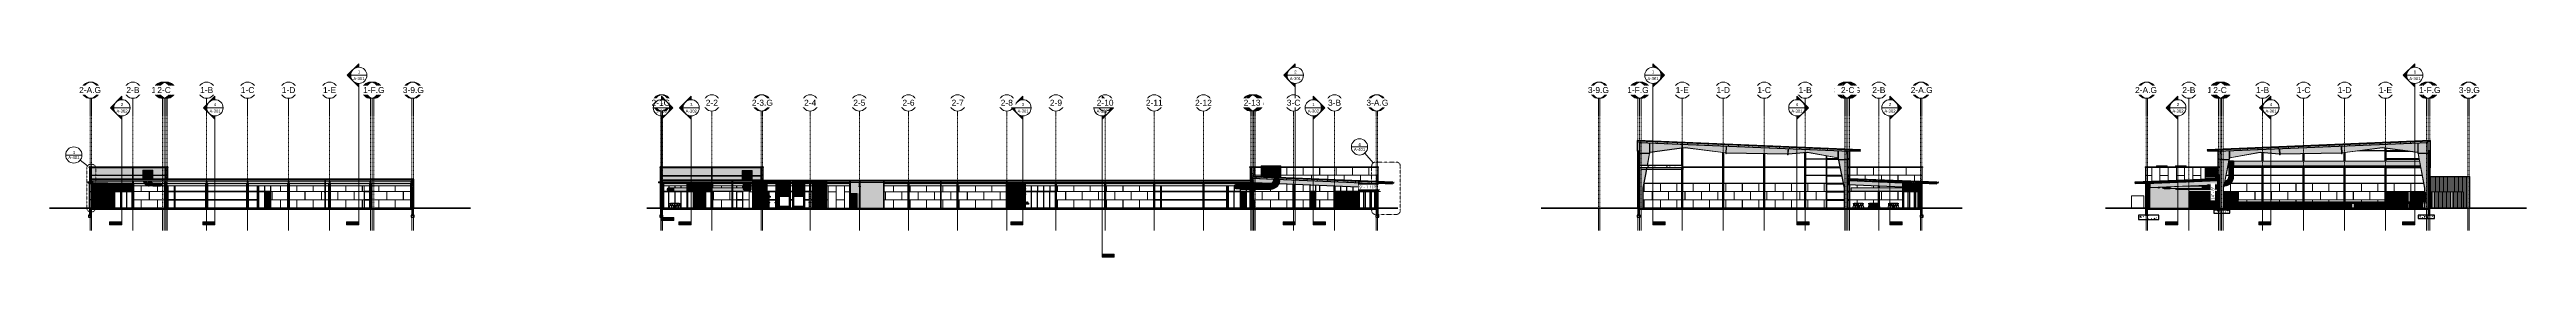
# Model space of a CAD drawing. Header units: inches. Extents: x -23034 to -8448, y -290 to 853.
import ezdxf

# ---------------------------------------------------------------- set-up
doc = ezdxf.new("R2010")
doc.units = ezdxf.units.IN
doc.header["$MEASUREMENT"] = 0
for name, pattern in [('Dash 1_16_', [0.125, 0.0625, -0.0625]), ('Dash Dot 3_16_', [0.3125, 0.1875, -0.0625, 0, -0.0625]), ('Grid Line 1_2_', [0.875, 0.5, -0.125, 0.125, -0.125]), ('Hidden 1_8_', [0.1875, 0.125, -0.0625])]:
    doc.linetypes.add(name, pattern=pattern)
for name, color, linetype, lineweight in [('A-ANNO-DIMS', 211, 'Continuous', 9), ('A-ANNO-DIMS-192', 211, 'Continuous', 9), ('A-ANNO-SYMB', 150, 'Continuous', 9), ('A-CLNG', 13, 'Continuous', 9), ('A-CLNG-PATT', 13, 'Continuous', 9), ('A-DOOR', 31, 'Continuous', 9), ('A-DOOR-FRAM', 31, 'Continuous', 9), ('A-DOOR-GLAZ', 31, 'Continuous', 9), ('A-FLOR', 192, 'Continuous', 9), ('A-FLOR-HRAL', 11, 'Continuous', 9), ('A-FLOR-PATT', 8, 'Continuous', 25), ('A-GLAZ-CURT', 52, 'Continuous', 9), ('A-GLAZ-CWMG', 51, 'Continuous', 9), ('A-ROOF', 132, 'Continuous', 9), ('A-ROOF-MCUT', 132, 'Continuous', 25), ('A-ROOF-OTLN', 132, 'Continuous', 9), ('A-WALL', 113, 'Continuous', 9), ('A-WALL-PATT', 111, 'Continuous', 25), ('C-BLDG-PADS', 91, 'Continuous', 9), ('C-TOPO', 7, 'Continuous', 9), ('E-ELEC-EQPM', 71, 'Continuous', 9), ('G-ANNO-SYMB', 111, 'Continuous', 9), ('I-FURN', 30, 'Continuous', 9), ('I-WALL', 2, 'Continuous', 9), ('L-SITE-WALL', 31, 'Continuous', 9), ('M-EQPM', 50, 'Continuous', 9), ('M-HVAC-DUCT', 70, 'Continuous', 9), ('M-HVAC-DUCT-ANNO', 70, 'Continuous', 9), ('P-SANR-FIXT', 6, 'Continuous', 9), ('Q-SPCQ', 91, 'Continuous', 9), ('S-BEAM', 12, 'Continuous', 9), ('S-COLS', 52, 'Continuous', 9), ('S-FNDN', 32, 'Continuous', 9), ('S-GRID', 1, 'Continuous', 9), ('S-GRID-IDEN', 1, 'Continuous', 9)]:
    doc.layers.add(name, color=color, linetype=linetype, lineweight=lineweight)
doc.styles.add('Arial', font='arial.ttf', dxfattribs={"height": 35.407186})
doc.styles.add('Arial_1', font='arial.ttf', dxfattribs={"height": 17.703593})
doc.dimstyles.new('Linear_-_3_32__Arial', dxfattribs={"dimscale": 12, "dimtxt": 18, "dimasz": 2, "dimexe": 1.5, "dimexo": 1, "dimgap": 1, "dimtad": 1, "dimdec": 4, "dimrnd": 0.0625, "dimzin": 1, "dimdsep": 46, "dimlunit": 4, "dimtxsty": 'Arial_1', "dimblk1": 'OBLIQUE', "dimblk2": 'OBLIQUE', "dimsah": 1, "dimcen": 0.09, "dimdle": 1.5, "dimazin": 0, "dimtfac": 1, "dimtdec": 4, "dimtix": 1, "dimtmove": 0, "dimatfit": 3, "dimfxl": 1, "dimtvp": 1, "dimtfill": 1, "dimfrac": 2, "dimtolj": 1, "dimtzin": 0, "dimarcsym": 2})
pattern_1 = [(50, (-21811.89, 94.61), (55.0854, -4.8198), [5.76, -63.36]), (355, (-21811.89, 94.61), (-10.6557, 57.7685), [4.608, -50.688]), (100.451, (-21807.3, 94.21), (44.4295, 52.9487), [4.895, -53.848]), (46.184, (-21811.89, 109.97), (81.9644, -12.712), [8.64, -95.04]), (96.636, (-21805.06, 108.91), (71.7815, 74.8124), [7.343, -80.772]), (351.184, (-21811.89, 109.97), (71.782, 74.8124), [6.912, -76.032]), (21, (-21804.21, 106.13), (45.842, -30.9215), [5.76, -63.36]), (326, (-21804.21, 106.13), (18.687, 55.6915), [4.608, -50.688]), (71.451, (-21800.39, 103.553), (64.529, 24.77), [4.895, -53.848]), (37.5, (-21811.89, 94.61), (0.9339, 25.5668), [2.534, -47.539, 2.534, -48.922, -50.88]), (37.5, (-21811.89, 94.61), (0.9339, 25.5668), [-101.53, 2.534, -48.346]), (7.5, (-21811.89, 94.61), (20.20404, 30.2913), [2.534, -26.803, 2.534, -46.387, -19.392]), (7.5, (-21811.89, 94.61), (20.20404, 30.2913), [-78.259, 2.534, -16.858]), (327.5, (-21829.017, 94.61), (40.9978, -1.7324), [2.534, -16.666, 2.534, -57.37, -79.488]), (327.5, (-21829.017, 94.61), (40.9978, -1.7324), [-79.104, 2.534, -76.954]), (317.5, (-21836.697, 94.61), (44.7889, 7.6878), [2.534, -22.426, 2.534, -37.248, -56.448]), (317.5, (-21836.697, 94.61), (44.7889, 7.6878), [-64.742, 2.534, -53.914])]
pattern_2 = [(45, (-21811.89, 94.61), (-19.007, 19.007), []), (45, (-21811.89, 123.41), (-19.007, 19.007), [])]
pattern_3 = [(0, (-21811.89, 94.61), (0, 24), []), (90, (-21811.89, 94.61), (-24, 1e-15), [])]
pattern_4 = [(161.57, (-21810.93, 95.57), (-7.6802237, -0.0009796), [0, -54.643, 6.067, 0]), (18.43, (-21812.85, 95.57), (-7.6802237, 0.0009796), [0, -54.643, 6.067, 0]), (108.43, (-21810.93, 95.57), (3.838295, -19.2013653), [18.211, -42.499]), (71.57, (-21812.85, 95.57), (3.838295, 19.2013653), [18.211, -42.499])]
pattern_5 = [(0, (-32938.486, 67.247), (61.44, 15.36), [2.534, -43.546, 2.534, -43.546, -245.76]), (0, (-32938.486, 67.247), (61.44, 15.36), [-92.16, 2.534, -89.626, 2.534, -43.546, -107.52]), (0, (-32938.486, 67.247), (61.44, 15.36), [-230.4, 2.534, -28.186, 2.534, -74.266]), (120, (-32915.446, 74.927), (-44.02215, 45.528601), [2.534, -43.546, 2.534, -43.546, -245.76]), (120, (-32915.446, 74.927), (-44.02215, 45.528601), [-92.16, 2.534, -89.626, 2.534, -43.546, -107.52]), (120, (-32915.446, 74.927), (-44.02215, 45.528601), [-230.4, 2.534, -28.186, 2.534, -74.266]), (240, (-32907.766, 105.647), (-17.41785, -60.888601), [2.534, -43.546, 2.534, -43.546, -245.76]), (240, (-32907.766, 105.647), (-17.41785, -60.888601), [-92.16, 2.534, -89.626, 2.534, -43.546, -107.52]), (240, (-32907.766, 105.647), (-17.41785, -60.888601), [-230.4, 2.534, -28.186, 2.534, -74.266])]
pattern_6 = [(90, (-32938.5, 67.25), (-768, 5e-14), []), (180, (-32938.5, 67.25), (-9e-14, -768), [])]
pattern_7 = [(50, (-32938.486, 67.247), (55.0854, -4.81984), [5.76, -63.36]), (355, (-32938.486, 67.247), (-10.65569, 57.76853), [4.608, -50.688]), (100.451, (-32933.895, 66.846), (44.42947, 52.94866), [4.895, -53.848]), (46.184, (-32938.486, 82.61), (81.96444, -12.71212), [8.64, -95.04]), (96.636, (-32931.655, 81.55), (71.7815, 74.81238), [7.343, -80.772]), (351.184, (-32938.49, 82.61), (71.78195, 74.81243), [6.912, -76.032]), (21, (-32930.806, 78.767), (45.84207, -30.92146), [5.76, -63.36]), (326, (-32930.806, 78.767), (18.68706, 55.69148), [4.608, -50.688]), (71.451, (-32926.985, 76.19), (64.52891, 24.77011), [4.895, -53.848]), (37.5, (-32938.486, 67.247), (0.933895, 25.566816), [2.534, -47.539, 2.534, -48.922, -50.88]), (37.5, (-32938.486, 67.247), (0.933895, 25.566816), [-101.53, 2.534, -48.346]), (7.5, (-32938.486, 67.247), (20.20404, 30.291303), [2.534, -26.803, 2.534, -46.387, -19.392]), (7.5, (-32938.486, 67.247), (20.20404, 30.291303), [-78.259, 2.534, -16.858]), (327.5, (-32955.612, 67.247), (40.997785, -1.732403), [2.534, -16.666, 2.534, -57.37, -79.488]), (327.5, (-32955.612, 67.247), (40.997785, -1.732403), [-79.104, 2.534, -76.954]), (317.5, (-32963.292, 67.247), (44.78888, 7.68784), [2.534, -22.426, 2.534, -37.248, -56.448]), (317.5, (-32963.292, 67.247), (44.78888, 7.68784), [-64.742, 2.534, -53.914])]
pattern_8 = [(45, (-32938.486, 67.247), (-19.00703, 19.00703), []), (45, (-32938.486, 96.047), (-19.00703, 19.00703), [])]
pattern_9 = [(0, (-32938.486, 67.247), (0, 24), []), (90, (-32938.486, 67.247), (-24, 1e-15), [])]
pattern_10 = [(161.57, (-32937.526, 68.207), (-7.6802237, -0.0009796), [0, -54.643, 6.067, 0]), (18.43, (-32939.446, 68.207), (-7.6802237, 0.0009796), [0, -54.643, 6.067, 0]), (108.43, (-32937.526, 68.207), (3.8382953, -19.20136532), [18.211, -42.499]), (71.57, (-32939.446, 68.207), (3.8382953, 19.20136532), [18.211, -42.499])]
pattern_11 = [(50, (22063.86, 65.275), (55.0854, -4.81984), [5.76, -63.36]), (355, (22063.86, 65.275), (-10.65569, 57.76853), [4.608, -50.688]), (100.451, (22068.45, 64.874), (44.42947, 52.94866), [4.895, -53.848]), (46.184, (22063.86, 80.635), (81.96444, -12.71212), [8.64, -95.04]), (96.636, (22070.69, 79.576), (71.7815, 74.81238), [7.343, -80.772]), (351.184, (22063.86, 80.635), (71.78195, 74.81243), [6.912, -76.032]), (21, (22071.54, 76.795), (45.84207, -30.92146), [5.76, -63.36]), (326, (22071.54, 76.795), (18.68706, 55.69148), [4.608, -50.688]), (71.451, (22075.36, 74.22), (64.52891, 24.77011), [4.895, -53.848]), (37.5, (22063.858, 65.275), (0.933895, 25.566816), [2.534, -47.539, 2.534, -48.922, -50.88]), (37.5, (22063.858, 65.275), (0.933895, 25.566816), [-101.53, 2.534, -48.346]), (7.5, (22063.858, 65.275), (20.20404, 30.291303), [2.534, -26.803, 2.534, -46.387, -19.392]), (7.5, (22063.858, 65.275), (20.20404, 30.291303), [-78.259, 2.534, -16.858]), (327.5, (22046.732, 65.275), (40.997785, -1.732403), [2.534, -16.666, 2.534, -57.37, -79.488]), (327.5, (22046.732, 65.275), (40.997785, -1.732403), [-79.104, 2.534, -76.954]), (317.5, (22039.052, 65.275), (44.788883, 7.68784), [2.534, -22.426, 2.534, -37.248, -56.448]), (317.5, (22039.052, 65.275), (44.788883, 7.68784), [-64.742, 2.534, -53.914])]
pattern_12 = [(161.57, (22064.818, 66.235), (-7.6802237, -0.0009796), [0, -54.643, 6.067, 0]), (18.43, (22062.898, 66.235), (-7.6802237, 0.0009796), [0, -54.643, 6.067, 0]), (108.43, (22064.818, 66.235), (3.8382953, -19.20136532), [18.211, -42.499]), (71.57, (22062.898, 66.235), (3.8382953, 19.20136532), [18.211, -42.499])]
pattern_13 = [(45, (22063.858, 65.275), (-19.007, 19.007), []), (45, (22063.858, 94.075), (-19.007, 19.007), [])]
pattern_14 = [(0, (22063.858, 65.275), (0, 24), []), (90, (22063.858, 65.275), (-24, 1e-15), [])]
pattern_15 = [(50, (-21606.15, 72.08), (55.0854, -4.81984), [5.76, -63.36]), (355, (-21606.15, 72.08), (-10.6557, 57.76853), [4.608, -50.688]), (100.451, (-21601.557, 71.68), (44.42947, 52.94866), [4.895, -53.848]), (46.184, (-21606.15, 87.44), (81.96444, -12.71212), [8.64, -95.04]), (96.636, (-21599.32, 86.38), (71.7815, 74.8124), [7.343, -80.772]), (351.184, (-21606.15, 87.44), (71.78195, 74.81243), [6.912, -76.032]), (21, (-21598.47, 83.6), (45.84207, -30.92146), [5.76, -63.36]), (326, (-21598.47, 83.6), (18.68706, 55.69148), [4.608, -50.688]), (71.451, (-21594.65, 81.025), (64.5289, 24.7701), [4.895, -53.848]), (37.5, (-21606.148, 72.082), (0.933895, 25.566816), [2.534, -47.539, 2.534, -48.922, -50.88]), (37.5, (-21606.148, 72.082), (0.933895, 25.566816), [-101.53, 2.534, -48.346]), (7.5, (-21606.148, 72.082), (20.20404, 30.2913), [2.534, -26.803, 2.534, -46.387, -19.392]), (7.5, (-21606.148, 72.082), (20.20404, 30.2913), [-78.259, 2.534, -16.858]), (327.5, (-21623.274, 72.082), (40.997785, -1.732403), [2.534, -16.666, 2.534, -57.37, -79.488]), (327.5, (-21623.274, 72.082), (40.997785, -1.732403), [-79.104, 2.534, -76.954]), (317.5, (-21630.954, 72.082), (44.78888, 7.68784), [2.534, -22.426, 2.534, -37.248, -56.448]), (317.5, (-21630.954, 72.082), (44.78888, 7.68784), [-64.742, 2.534, -53.914])]
pattern_16 = [(45, (-21606.148, 72.082), (-19.00703, 19.00703), []), (45, (-21606.148, 100.882), (-19.00703, 19.00703), [])]
pattern_17 = [(161.57, (-21605.188, 73.042), (-7.6802237, -0.0009796), [0, -54.643, 6.067, 0]), (18.43, (-21607.108, 73.042), (-7.6802237, 0.0009796), [0, -54.643, 6.067, 0]), (108.43, (-21605.188, 73.042), (3.8382953, -19.2013653), [18.211, -42.499]), (71.57, (-21607.108, 73.042), (3.8382953, 19.2013653), [18.211, -42.499])]
pattern_18 = [(0, (-22427.15, 145), (-193, 193), [48, -145]), (90, (-22427.15, 145), (-193, 1e-14), [96.25, -96.75]), (180, (-22379.15, 241.25), (-193, 193), [48, -145]), (90, (-22379.15, 145), (-193, 1e-14), [96.25, -96.75]), (180, (-22379.15, 241.5), (-193, 193), [48, -145]), (90, (-22379.15, 241.5), (-193, 1e-14), [96.25, -96.75]), (0, (-22427.15, 337.75), (-193, 193), [48, -145]), (90, (-22427.15, 241.5), (-193, 1e-14), [96.25, -96.75]), (0, (-22378.9, 193), (-193, 193), [48, -145]), (90, (-22378.9, 144.75), (-193, 1e-14), [48.25, -144.75]), (90, (-22330.9, 144.75), (-193, 1e-14), [48.25, -144.75]), (0, (-22378.9, 289.5), (-193, 193), [48, -145]), (90, (-22378.9, 193.25), (-193, 1e-14), [96.25, -96.75]), (180, (-22330.9, 193.25), (-193, 193), [48, -145]), (90, (-22330.9, 193.25), (-193, 1e-14), [96.25, -96.75]), (90, (-22378.9, 289.75), (-193, 1e-14), [48, -145]), (180, (-22330.9, 289.75), (-193, 193), [48, -145]), (90, (-22330.9, 289.75), (-193, 1e-14), [48, -145]), (0, (-22330.65, 145), (-193, 193), [48, -145]), (90, (-22330.65, 145), (-193, 1e-14), [96.25, -96.75]), (180, (-22282.65, 241.25), (-193, 193), [48, -145]), (90, (-22282.65, 145), (-193, 1e-14), [96.25, -96.75]), (180, (-22282.65, 241.5), (-193, 193), [48, -145]), (90, (-22282.65, 241.5), (-193, 1e-14), [96.25, -96.75]), (180, (-22282.65, 337.75), (-193, 193), [48, -145]), (90, (-22330.65, 241.5), (-193, 1e-14), [96.25, -96.75]), (0, (-22282.4, 193), (-193, 193), [48, -145]), (90, (-22282.4, 144.75), (-193, 1e-14), [48.25, -144.75]), (90, (-22234.4, 144.75), (-193, 1e-14), [48.25, -144.75]), (0, (-22282.4, 289.5), (-193, 193), [48, -145]), (90, (-22282.4, 193.25), (-193, 1e-14), [96.25, -96.75]), (180, (-22234.4, 193.25), (-193, 193), [48, -145]), (90, (-22234.4, 193.25), (-193, 1e-14), [96.25, -96.75]), (90, (-22282.4, 289.75), (-193, 1e-14), [48, -145]), (180, (-22234.4, 289.75), (-193, 193), [48, -145]), (90, (-22234.4, 289.75), (-193, 1e-14), [48, -145])]
pattern_19 = [(90, (-21143.99, 0), (-8, 5e-16), [])]
pattern_20 = [(0, (-21606.148, 72.082), (0, 24), []), (90, (-21606.148, 72.082), (-24, 1e-15), [])]

msp = doc.modelspace()

# ---------------------------------------------------------------- texts
at = {"layer": 'A-ANNO-SYMB', "attachment_point": 2, "line_spacing_factor": 0.938532, "style": 'Arial_1'}
for s, insert, char_height, width in [('A-401', (-22890.65408, 308.12953), 17.703593, 78.624), ('3', (-22890.65408, 337.89426), 17.70359, 16.416), ('A-401', (-15319.56764, 355.66502), 17.703593, 78.624), ('4', (-15319.56764, 385.42975), 17.70359, 16.416)]:
    msp.add_mtext(s, dxfattribs=dict(at, insert=insert, char_height=char_height, width=width))
at = {"layer": 'G-ANNO-SYMB', "attachment_point": 2, "line_spacing_factor": 0.938532, "style": 'Arial_1'}
for s, insert, char_height, width in [('A-301', (-15697.13546, 774.22284), 17.703593, 78.624), ('2', (-15697.13546, 813.49532), 17.70359, 16.416), ('2', (-22607.22172, 621.49532), 17.70359, 16.416), ('1', (-15591.36728, 621.49532), 17.70359, 16.416), ('2', (-12195.90773, 621.49532), 17.70359, 16.416), ('2', (-10499.8291, 621.49532), 17.70359, 16.416), ('A-302', (-22607.22172, 582.22284), 17.703593, 78.624), ('A-301', (-22059.21835, 582.22284), 17.703593, 78.624), ('A-302', (-15591.36728, 582.22284), 17.703593, 78.624), ('A-301', (-12743.9111, 582.22284), 17.703593, 78.624), ('A-302', (-12195.90773, 582.22284), 17.703593, 78.624), ('A-302', (-10499.8291, 582.22284), 17.703593, 78.624), ('A-301', (-9951.82574, 582.22284), 17.703593, 78.624)]:
    msp.add_mtext(s, dxfattribs=dict(at, insert=insert, char_height=char_height, width=width))

# ---------------------------------------------------------------- blocks, each defined once
blk = doc.blocks.new('Struct_Sports Complex_2015_rvt-1-Section 15')
at = {"layer": 'A-WALL-PATT', "lineweight": 9}
h = blk.add_hatch(dxfattribs=at)
h.set_pattern_fill('FP_2', color=250, style=0, pattern_type=2)
h.set_pattern_definition(pattern_1)
h.paths.add_polyline_path([(-22799, -42), (-22791, -42), (-22791, 0), (-22799, 0), (-22799, -2)], flags=0)
h = blk.add_hatch(dxfattribs=at)
h.set_pattern_fill('FP_2', color=250, style=0, pattern_type=2)
h.set_pattern_definition(pattern_1)
h.paths.add_polyline_path([(-20900, -42), (-20892, -42), (-20892, 0), (-20900, 0), (-20900, -2)], flags=0)
at = {"layer": 'L-SITE-WALL', "color": 10, "lineweight": 25}
for p, q in [((-22791, 0), (-22799, 0)), ((-22799, 0), (-22799, -42)), ((-22791, -42), (-22791, 0)), ((-20900, 0), (-20900, -42)), ((-20892, 0), (-20900, 0)), ((-20892, -42), (-20892, 0)), ((-22799, -42), (-22791, -42)), ((-20900, -42), (-20892, -42))]:
    blk.add_line(p, q, dxfattribs=at)
at = {"layer": 'S-FNDN', "color": 10, "lineweight": 25}
for p, q in [((-22786, -42), (-22804, -42)), ((-22804, -42), (-22804, -54)), ((-22804, -54), (-22786, -54)), ((-22786, -54), (-22786, -42)), ((-20887, -42), (-20905, -42)), ((-20905, -42), (-20905, -54)), ((-20905, -54), (-20887, -54)), ((-20887, -54), (-20887, -42))]:
    blk.add_line(p, q, dxfattribs=at)
blk = doc.blocks.new('W-Wide Flange-Column - B3_F-1169090-Section 15')
at = {"layer": 'S-COLS', "linetype": 'Hidden 1_8_'}
for p, q in [((-22350, 0), (-22350, 121)), ((-22350, 121), (-22350, 0))]:
    blk.add_line(p, q, dxfattribs=at)
blk = doc.blocks.new('W-Wide Flange - 8_ WIDE-1169467-Section 15')
at = {"layer": 'S-BEAM'}
h = blk.add_hatch(dxfattribs=at)
h.set_pattern_fill('FP_1', color=256, style=0, pattern_type=2)
h.set_pattern_definition(pattern_2)
h.paths.add_polyline_path([(-21871, 136), (-21865, 136), (-21865, 137), (-21866, 137), (-21867, 137), (-21867, 138), (-21867, 138), (-21867, 160), (-21867, 160), (-21867, 160), (-21866, 160), (-21865, 160), (-21865, 162), (-21871, 162), (-21871, 160), (-21869, 160), (-21868, 160), (-21868, 160), (-21868, 160), (-21868, 138), (-21868, 138), (-21868, 137), (-21869, 137), (-21871, 137)], flags=0)
for points in [[(-21869, 146), (-21869, 160), (-21871, 160), (-21871, 146)], [(-21868, 145), (-21868, 160), (-21868, 160), (-21869, 160), (-21869, 160), (-21869, 146), (-21868, 146), (-21868, 145), (-21868, 145)], [(-21867, 145), (-21867, 145), (-21867, 146), (-21866, 146), (-21866, 160), (-21867, 160), (-21867, 160), (-21867, 160), (-21867, 160), (-21867, 145)], [(-21866, 146), (-21865, 146), (-21865, 160), (-21866, 160), (-21866, 150)], [(-21865, 121), (-21865, 136), (-21871, 136), (-21871, 121)]]:
    blk.add_hatch(color=256, dxfattribs=at).paths.add_polyline_path(points, flags=0)
at = {"layer": 'S-BEAM', "lineweight": 15}
for p, q in [((-21865, 162), (-21871, 162)), ((-21871, 162), (-21871, 160)), ((-21871, 160), (-21869, 160)), ((-21868, 160), (-21868, 138)), ((-21867, 138), (-21867, 160)), ((-21866, 160), (-21865, 160)), ((-21865, 160), (-21865, 162)), ((-21869, 137), (-21871, 137)), ((-21871, 137), (-21871, 136)), ((-21871, 136), (-21865, 136)), ((-21865, 137), (-21866, 137)), ((-21865, 136), (-21865, 137))]:
    blk.add_line(p, q, dxfattribs=at)
at = {"layer": 'S-BEAM'}
for p, q in [((-21871, 146), (-21871, 160)), ((-21865, 146), (-21865, 160)), ((-21869, 146), (-21871, 146)), ((-21871, 121), (-21871, 136)), ((-21865, 121), (-21871, 121)), ((-21865, 146), (-21866, 146)), ((-21865, 121), (-21865, 136))]:
    blk.add_line(p, q, dxfattribs=at)
at = {"layer": 'S-BEAM', "lineweight": 15, "flags": 128}
for points in [[(-21869, 160), (-21869, 160), (-21868, 160), (-21868, 160), (-21868, 160), (-21868, 160), (-21868, 160), (-21868, 160)], [(-21867, 160), (-21867, 160), (-21867, 160), (-21867, 160), (-21867, 160), (-21867, 160), (-21866, 160), (-21866, 160)], [(-21868, 138), (-21868, 138), (-21868, 138), (-21868, 138), (-21868, 137), (-21868, 137), (-21869, 137), (-21869, 137)], [(-21866, 137), (-21866, 137), (-21867, 137), (-21867, 137), (-21867, 138), (-21867, 138), (-21867, 138), (-21867, 138)]]:
    blk.add_lwpolyline(points, dxfattribs=at)
at = {"layer": 'S-BEAM'}
for centre, start_param, end_param in [((-21869, 145), 0, 1.570796), ((-21866, 145), 1.570796, 3.141593)]:
    blk.add_ellipse(centre, major_axis=(0.89, 0), ratio=0.999133, start_param=start_param, end_param=end_param, dxfattribs=at)
blk = doc.blocks.new('W-Wide Flange - 8_ WIDE-V1-Section 15')
at = {"layer": 'S-BEAM'}
h = blk.add_hatch(dxfattribs=at)
h.set_pattern_fill('FP_1', color=256, style=0, pattern_type=2)
h.set_pattern_definition(pattern_2)
h.paths.add_polyline_path([(-21625, 136), (-21623, 136), (-21623, 137), (-21625, 137), (-21626, 137), (-21626, 138), (-21626, 138), (-21626, 160), (-21626, 160), (-21625, 160), (-21625, 160), (-21623, 160), (-21623, 162), (-21629, 162), (-21629, 160), (-21627, 160), (-21627, 160), (-21627, 160), (-21627, 160), (-21627, 138), (-21627, 138), (-21627, 137), (-21628, 137), (-21629, 137), (-21629, 136)], flags=0)
for points in [[(-21628, 146), (-21628, 160), (-21629, 160), (-21629, 146)], [(-21627, 145), (-21627, 160), (-21627, 160), (-21627, 160), (-21628, 160), (-21628, 146), (-21627, 146), (-21627, 145), (-21627, 145)], [(-21626, 145), (-21626, 145), (-21625, 146), (-21625, 146), (-21625, 160), (-21625, 160), (-21626, 160), (-21626, 160), (-21626, 160), (-21626, 145)], [(-21625, 146), (-21623, 146), (-21623, 160), (-21625, 160), (-21625, 150)], [(-21623, 121), (-21623, 136), (-21629, 136), (-21629, 121)]]:
    blk.add_hatch(color=256, dxfattribs=at).paths.add_polyline_path(points, flags=0)
at = {"layer": 'S-BEAM', "lineweight": 15}
for p, q in [((-21623, 162), (-21629, 162)), ((-21629, 162), (-21629, 160)), ((-21629, 160), (-21628, 160)), ((-21627, 160), (-21627, 138)), ((-21626, 138), (-21626, 160)), ((-21625, 160), (-21623, 160)), ((-21623, 160), (-21623, 162)), ((-21628, 137), (-21629, 137)), ((-21629, 137), (-21629, 136)), ((-21629, 136), (-21623, 136)), ((-21623, 137), (-21625, 137)), ((-21623, 136), (-21623, 137))]:
    blk.add_line(p, q, dxfattribs=at)
at = {"layer": 'S-BEAM'}
for p, q in [((-21629, 146), (-21629, 160)), ((-21623, 146), (-21623, 160)), ((-21628, 146), (-21629, 146)), ((-21629, 121), (-21629, 136)), ((-21623, 121), (-21629, 121)), ((-21623, 146), (-21625, 146)), ((-21623, 121), (-21623, 136))]:
    blk.add_line(p, q, dxfattribs=at)
at = {"layer": 'S-BEAM', "lineweight": 15, "flags": 128}
for points in [[(-21628, 160), (-21627, 160), (-21627, 160), (-21627, 160), (-21627, 160), (-21627, 160), (-21627, 160), (-21627, 160)], [(-21626, 160), (-21626, 160), (-21626, 160), (-21626, 160), (-21626, 160), (-21625, 160), (-21625, 160), (-21625, 160)], [(-21627, 138), (-21627, 138), (-21627, 138), (-21627, 138), (-21627, 137), (-21627, 137), (-21627, 137), (-21628, 137)], [(-21625, 137), (-21625, 137), (-21625, 137), (-21626, 137), (-21626, 138), (-21626, 138), (-21626, 138), (-21626, 138)]]:
    blk.add_lwpolyline(points, dxfattribs=at)
at = {"layer": 'S-BEAM'}
for centre, start_param, end_param in [((-21628, 145), 0, 1.570796), ((-21625, 145), 1.570796, 3.141593)]:
    blk.add_ellipse(centre, major_axis=(0.89, 0), ratio=0.999133, start_param=start_param, end_param=end_param, dxfattribs=at)
blk = doc.blocks.new('W-Wide Flange - 8_ WIDE-V2-Section 15')
at = {"layer": 'S-BEAM'}
h = blk.add_hatch(dxfattribs=at)
h.set_pattern_fill('FP_1', color=256, style=0, pattern_type=2)
h.set_pattern_definition(pattern_2)
h.paths.add_polyline_path([(-21388, 136), (-21382, 136), (-21382, 137), (-21384, 137), (-21384, 137), (-21385, 138), (-21385, 138), (-21385, 160), (-21384, 160), (-21384, 160), (-21384, 160), (-21382, 160), (-21382, 162), (-21388, 162), (-21388, 160), (-21386, 160), (-21386, 160), (-21386, 160), (-21385, 160), (-21385, 138), (-21386, 138), (-21386, 137), (-21386, 137), (-21388, 137)], flags=0)
for points in [[(-21388, 146), (-21386, 146), (-21386, 160), (-21388, 160), (-21388, 155)], [(-21385, 145), (-21386, 160), (-21386, 160), (-21386, 160), (-21386, 160), (-21386, 146), (-21386, 146), (-21386, 145), (-21385, 145)], [(-21385, 145), (-21385, 145), (-21384, 146), (-21384, 146), (-21384, 160), (-21384, 160), (-21384, 160), (-21385, 160), (-21385, 160), (-21385, 145)], [(-21383, 146), (-21382, 146), (-21382, 160), (-21384, 160), (-21384, 146)], [(-21388, 121), (-21382, 121), (-21382, 136), (-21388, 136), (-21388, 135)]]:
    blk.add_hatch(color=256, dxfattribs=at).paths.add_polyline_path(points, flags=0)
at = {"layer": 'S-BEAM', "lineweight": 15}
for p, q in [((-21382, 162), (-21388, 162)), ((-21388, 162), (-21388, 160)), ((-21388, 160), (-21386, 160)), ((-21385, 138), (-21385, 160)), ((-21385, 160), (-21385, 138)), ((-21384, 160), (-21382, 160)), ((-21382, 160), (-21382, 162)), ((-21386, 137), (-21388, 137)), ((-21388, 137), (-21388, 136)), ((-21388, 136), (-21382, 136)), ((-21382, 137), (-21384, 137)), ((-21382, 136), (-21382, 137))]:
    blk.add_line(p, q, dxfattribs=at)
at = {"layer": 'S-BEAM'}
for p, q in [((-21388, 146), (-21388, 160)), ((-21382, 146), (-21382, 160)), ((-21386, 146), (-21388, 146)), ((-21388, 121), (-21388, 136)), ((-21382, 121), (-21388, 121)), ((-21382, 146), (-21384, 146)), ((-21382, 121), (-21382, 136))]:
    blk.add_line(p, q, dxfattribs=at)
at = {"layer": 'S-BEAM', "lineweight": 15, "flags": 128}
for points in [[(-21386, 160), (-21386, 160), (-21386, 160), (-21386, 160), (-21386, 160), (-21386, 160), (-21385, 160), (-21385, 160)], [(-21385, 160), (-21385, 160), (-21385, 160), (-21384, 160), (-21384, 160), (-21384, 160), (-21384, 160), (-21384, 160)], [(-21385, 138), (-21385, 138), (-21386, 138), (-21386, 138), (-21386, 137), (-21386, 137), (-21386, 137), (-21386, 137)], [(-21384, 137), (-21384, 137), (-21384, 137), (-21384, 137), (-21384, 138), (-21385, 138), (-21385, 138), (-21385, 138)]]:
    blk.add_lwpolyline(points, dxfattribs=at)
at = {"layer": 'S-BEAM'}
for centre, start_param, end_param in [((-21386, 145), 0, 1.570796), ((-21384, 145), 1.570796, 3.141593)]:
    blk.add_ellipse(centre, major_axis=(0.89, 0), ratio=0.999133, start_param=start_param, end_param=end_param, dxfattribs=at)
blk = doc.blocks.new('W-Wide Flange - 8_ WIDE-V3-Section 15')
at = {"layer": 'S-BEAM'}
h = blk.add_hatch(dxfattribs=at)
h.set_pattern_fill('FP_1', color=256, style=0, pattern_type=2)
h.set_pattern_definition(pattern_2)
h.paths.add_polyline_path([(-21141, 136), (-21141, 136), (-21141, 137), (-21143, 137), (-21143, 137), (-21143, 138), (-21143, 138), (-21143, 160), (-21143, 160), (-21143, 160), (-21143, 160), (-21141, 160), (-21141, 162), (-21147, 162), (-21147, 160), (-21145, 160), (-21145, 160), (-21144, 160), (-21144, 160), (-21144, 138), (-21144, 138), (-21145, 137), (-21145, 137), (-21147, 137), (-21147, 136), (-21146, 136)], flags=0)
for points in [[(-21147, 146), (-21145, 146), (-21145, 160), (-21147, 160), (-21147, 155)], [(-21144, 145), (-21144, 160), (-21145, 160), (-21145, 160), (-21145, 160), (-21145, 146), (-21145, 146), (-21144, 145), (-21144, 145)], [(-21141, 146), (-21141, 146), (-21141, 160), (-21143, 160), (-21143, 146)], [(-21143, 145), (-21143, 145), (-21143, 146), (-21143, 146), (-21143, 160), (-21143, 160), (-21143, 160), (-21143, 160), (-21143, 160), (-21143, 145)], [(-21147, 121), (-21141, 121), (-21141, 136), (-21147, 136), (-21147, 135)]]:
    blk.add_hatch(color=256, dxfattribs=at).paths.add_polyline_path(points, flags=0)
at = {"layer": 'S-BEAM', "lineweight": 15}
for p, q in [((-21141, 162), (-21147, 162)), ((-21147, 162), (-21147, 160)), ((-21147, 160), (-21145, 160)), ((-21144, 160), (-21144, 138)), ((-21143, 138), (-21143, 160)), ((-21143, 160), (-21141, 160)), ((-21141, 160), (-21141, 162)), ((-21145, 137), (-21147, 137)), ((-21147, 137), (-21147, 136)), ((-21147, 136), (-21141, 136)), ((-21141, 137), (-21143, 137)), ((-21141, 136), (-21141, 137))]:
    blk.add_line(p, q, dxfattribs=at)
at = {"layer": 'S-BEAM'}
for p, q in [((-21147, 146), (-21147, 160)), ((-21141, 146), (-21141, 160)), ((-21145, 146), (-21147, 146)), ((-21147, 121), (-21147, 136)), ((-21141, 121), (-21147, 121)), ((-21141, 146), (-21143, 146)), ((-21141, 121), (-21141, 136))]:
    blk.add_line(p, q, dxfattribs=at)
at = {"layer": 'S-BEAM', "lineweight": 15, "flags": 128}
for points in [[(-21145, 160), (-21145, 160), (-21145, 160), (-21145, 160), (-21144, 160), (-21144, 160), (-21144, 160), (-21144, 160)], [(-21143, 160), (-21143, 160), (-21143, 160), (-21143, 160), (-21143, 160), (-21143, 160), (-21143, 160), (-21143, 160)], [(-21144, 138), (-21144, 138), (-21144, 138), (-21144, 138), (-21145, 137), (-21145, 137), (-21145, 137), (-21145, 137)], [(-21143, 137), (-21143, 137), (-21143, 137), (-21143, 137), (-21143, 138), (-21143, 138), (-21143, 138), (-21143, 138)]]:
    blk.add_lwpolyline(points, dxfattribs=at)
at = {"layer": 'S-BEAM'}
for centre, start_param, end_param in [((-21145, 145), 0, 1.570796), ((-21143, 145), 1.570796, 3.141593)]:
    blk.add_ellipse(centre, major_axis=(0.89, 0), ratio=0.999133, start_param=start_param, end_param=end_param, dxfattribs=at)
blk = doc.blocks.new('W-Wide Flange - 8_ WIDE-V4-Section 15')
at = {"layer": 'S-BEAM'}
h = blk.add_hatch(dxfattribs=at)
h.set_pattern_fill('FP_1', color=256, style=0, pattern_type=2)
h.set_pattern_definition(pattern_2)
h.paths.add_polyline_path([(-22112, 136), (-22106, 136), (-22106, 137), (-22108, 137), (-22108, 137), (-22108, 138), (-22108, 138), (-22108, 160), (-22108, 160), (-22108, 160), (-22108, 160), (-22106, 160), (-22106, 162), (-22112, 162), (-22112, 160), (-22110, 160), (-22110, 160), (-22109, 160), (-22109, 160), (-22109, 138), (-22109, 138), (-22110, 137), (-22110, 137), (-22112, 137)], flags=0)
for points in [[(-22110, 146), (-22110, 160), (-22112, 160), (-22112, 146)], [(-22109, 145), (-22109, 160), (-22110, 160), (-22110, 160), (-22110, 160), (-22110, 146), (-22110, 146), (-22109, 145), (-22109, 145)], [(-22108, 146), (-22106, 146), (-22106, 160), (-22108, 160), (-22108, 150)], [(-22108, 145), (-22108, 145), (-22108, 146), (-22108, 146), (-22108, 160), (-22108, 160), (-22108, 160), (-22108, 160), (-22108, 160), (-22108, 145)], [(-22112, 121), (-22106, 121), (-22106, 136), (-22112, 136), (-22112, 135)]]:
    blk.add_hatch(color=256, dxfattribs=at).paths.add_polyline_path(points, flags=0)
at = {"layer": 'S-BEAM', "lineweight": 15}
for p, q in [((-22106, 162), (-22112, 162)), ((-22112, 162), (-22112, 160)), ((-22112, 160), (-22110, 160)), ((-22109, 160), (-22109, 138)), ((-22108, 138), (-22108, 160)), ((-22108, 160), (-22106, 160)), ((-22106, 160), (-22106, 162)), ((-22110, 137), (-22112, 137)), ((-22112, 137), (-22112, 136)), ((-22112, 136), (-22106, 136)), ((-22106, 137), (-22108, 137)), ((-22106, 136), (-22106, 137))]:
    blk.add_line(p, q, dxfattribs=at)
at = {"layer": 'S-BEAM'}
for p, q in [((-22112, 146), (-22112, 160)), ((-22106, 146), (-22106, 160)), ((-22110, 146), (-22112, 146)), ((-22112, 121), (-22112, 136)), ((-22106, 121), (-22112, 121)), ((-22106, 146), (-22108, 146)), ((-22106, 121), (-22106, 136))]:
    blk.add_line(p, q, dxfattribs=at)
at = {"layer": 'S-BEAM', "lineweight": 15, "flags": 128}
for points in [[(-22110, 160), (-22110, 160), (-22110, 160), (-22110, 160), (-22109, 160), (-22109, 160), (-22109, 160), (-22109, 160)], [(-22108, 160), (-22108, 160), (-22108, 160), (-22108, 160), (-22108, 160), (-22108, 160), (-22108, 160), (-22108, 160)], [(-22109, 138), (-22109, 138), (-22109, 138), (-22109, 138), (-22110, 137), (-22110, 137), (-22110, 137), (-22110, 137)], [(-22108, 137), (-22108, 137), (-22108, 137), (-22108, 137), (-22108, 138), (-22108, 138), (-22108, 138), (-22108, 138)]]:
    blk.add_lwpolyline(points, dxfattribs=at)
at = {"layer": 'S-BEAM'}
for centre, start_param, end_param in [((-22110, 145), 0, 1.570796), ((-22108, 145), 1.570796, 3.141593)]:
    blk.add_ellipse(centre, major_axis=(0.89, 0), ratio=0.999133, start_param=start_param, end_param=end_param, dxfattribs=at)
blk = doc.blocks.new('W-Wide Flange - 8_ WIDE-1169091-Section 15')
at = {"layer": 'S-BEAM'}
h = blk.add_hatch(dxfattribs=at)
h.set_pattern_fill('FP_1', color=256, style=0, pattern_type=2)
h.set_pattern_definition(pattern_2)
h.paths.add_polyline_path([(-22353, 136), (-22347, 136), (-22347, 137), (-22349, 137), (-22349, 137), (-22350, 138), (-22350, 138), (-22350, 160), (-22349, 160), (-22349, 160), (-22349, 160), (-22347, 160), (-22347, 162), (-22353, 162), (-22353, 160), (-22351, 160), (-22351, 160), (-22351, 160), (-22350, 160), (-22350, 138), (-22351, 138), (-22351, 137), (-22351, 137), (-22353, 137)], flags=0)
for points in [[(-22351, 146), (-22351, 146), (-22351, 160), (-22353, 160), (-22353, 146)], [(-22350, 145), (-22351, 160), (-22351, 160), (-22351, 160), (-22351, 160), (-22351, 146), (-22351, 146), (-22351, 145), (-22350, 145)], [(-22350, 145), (-22350, 145), (-22349, 146), (-22349, 146), (-22349, 160), (-22349, 160), (-22349, 160), (-22350, 160), (-22350, 160), (-22350, 145)], [(-22349, 146), (-22347, 146), (-22347, 160), (-22349, 160), (-22349, 150)], [(-22353, 121), (-22347, 121), (-22347, 136), (-22353, 136), (-22353, 135)]]:
    blk.add_hatch(color=256, dxfattribs=at).paths.add_polyline_path(points, flags=0)
at = {"layer": 'S-BEAM', "lineweight": 15}
for p, q in [((-22347, 162), (-22353, 162)), ((-22353, 162), (-22353, 160)), ((-22353, 160), (-22351, 160)), ((-22350, 138), (-22350, 160)), ((-22350, 160), (-22350, 138)), ((-22349, 160), (-22347, 160)), ((-22347, 160), (-22347, 162)), ((-22351, 137), (-22353, 137)), ((-22353, 137), (-22353, 136)), ((-22353, 136), (-22347, 136)), ((-22347, 137), (-22349, 137)), ((-22347, 136), (-22347, 137))]:
    blk.add_line(p, q, dxfattribs=at)
at = {"layer": 'S-BEAM'}
for p, q in [((-22353, 146), (-22353, 160)), ((-22347, 146), (-22347, 160)), ((-22351, 146), (-22353, 146)), ((-22353, 121), (-22353, 136)), ((-22347, 121), (-22353, 121)), ((-22347, 146), (-22349, 146)), ((-22347, 121), (-22347, 136))]:
    blk.add_line(p, q, dxfattribs=at)
at = {"layer": 'S-BEAM', "lineweight": 15, "flags": 128}
for points in [[(-22351, 160), (-22351, 160), (-22351, 160), (-22351, 160), (-22351, 160), (-22351, 160), (-22350, 160), (-22350, 160)], [(-22350, 160), (-22350, 160), (-22350, 160), (-22349, 160), (-22349, 160), (-22349, 160), (-22349, 160), (-22349, 160)], [(-22350, 138), (-22350, 138), (-22351, 138), (-22351, 138), (-22351, 137), (-22351, 137), (-22351, 137), (-22351, 137)], [(-22349, 137), (-22349, 137), (-22349, 137), (-22349, 137), (-22349, 138), (-22350, 138), (-22350, 138), (-22350, 138)]]:
    blk.add_lwpolyline(points, dxfattribs=at)
at = {"layer": 'S-BEAM'}
for centre, start_param, end_param in [((-22351, 145), 0, 1.570796), ((-22349, 145), 1.570796, 3.141593)]:
    blk.add_ellipse(centre, major_axis=(0.89, 0), ratio=0.999133, start_param=start_param, end_param=end_param, dxfattribs=at)
blk = doc.blocks.new('Girt_C - 8_D-1148644-Section 15')
at = {"layer": 'S-BEAM'}
h = blk.add_hatch(color=256, dxfattribs=at)
h.paths.add_polyline_path([(-22182, 49), (-22115, 49), (-22115, 51), (-22337, 51), (-22337, 49), (-22259, 49)], flags=0)
h.paths.add_polyline_path([(-21814, 49), (-21806, 49), (-21806, 51), (-21862, 51), (-21862, 49), (-21833, 49)], flags=0)
h.paths.add_polyline_path([(-22103, 49), (-21874, 49), (-21874, 51), (-22103, 51)], flags=0)
h = blk.add_hatch(color=256, dxfattribs=at)
h.paths.add_polyline_path([(-22115, 51), (-22115, 51), (-22337, 51), (-22337, 51), (-22182, 51)], flags=0)
h.paths.add_polyline_path([(-21949, 51), (-21874, 51), (-21874, 51), (-22103, 51), (-22103, 51)], flags=0)
h.paths.add_polyline_path([(-21833, 51), (-21812, 51), (-21812, 51), (-21812, 51), (-21862, 51), (-21862, 51)], flags=0)
h = blk.add_hatch(color=256, dxfattribs=at)
h.paths.add_polyline_path([(-22182, 48), (-22115, 48), (-22115, 49), (-22337, 49), (-22337, 48), (-22259, 48)], flags=0)
h.paths.add_polyline_path([(-21814, 48), (-21812, 48), (-21812, 48), (-21812, 49), (-21812, 49), (-21862, 49), (-21862, 48), (-21833, 48)], flags=0)
h.paths.add_polyline_path([(-22103, 48), (-21874, 48), (-21874, 49), (-22103, 49)], flags=0)
for p, q in [((-22115, 51), (-22337, 51)), ((-22337, 49), (-22115, 49)), ((-22115, 48), (-22337, 48)), ((-21874, 51), (-22103, 51)), ((-22103, 49), (-21874, 49)), ((-21874, 48), (-22103, 48)), ((-21806, 51), (-21862, 51)), ((-21862, 49), (-21806, 49)), ((-21812, 48), (-21862, 48)), ((-21806, 51), (-21806, 49))]:
    blk.add_line(p, q, dxfattribs=at)
blk = doc.blocks.new('Girt_C - 8_D-1111111-Section 15')
at = {"layer": 'S-BEAM'}
h = blk.add_hatch(color=256, dxfattribs=at)
h.paths.add_polyline_path([(-21949, 97), (-21874, 97), (-21874, 99), (-22103, 99), (-22103, 97), (-22027, 97)], flags=0)
h.paths.add_polyline_path([(-21150, 97), (-21150, 99), (-21182, 99), (-21182, 97), (-21175, 97)], flags=0)
h.paths.add_polyline_path([(-22649, 97), (-22549, 97), (-22549, 98), (-22649, 98)], flags=0)
h.paths.add_polyline_path([(-22115, 97), (-22115, 99), (-22337, 99), (-22337, 97), (-22182, 97)], flags=0)
h.paths.add_polyline_path([(-21731, 97), (-21731, 99), (-21862, 99), (-21862, 97), (-21795, 97)], flags=0)
h = blk.add_hatch(color=256, dxfattribs=at)
h.paths.add_polyline_path([(-21874, 97), (-21874, 97), (-22103, 97), (-22103, 97), (-21949, 97)], flags=0)
h.paths.add_polyline_path([(-22649, 97), (-22549, 97), (-22549, 97), (-22649, 97), (-22649, 97)], flags=0)
h.paths.add_polyline_path([(-21150, 97), (-21150, 97), (-21182, 97), (-21182, 97), (-21175, 97)], flags=0)
h.paths.add_polyline_path([(-21833, 97), (-21812, 97), (-21812, 97), (-21862, 97), (-21862, 97)], flags=0)
h.paths.add_polyline_path([(-22337, 97), (-22115, 97), (-22115, 97), (-22337, 97), (-22337, 97)], flags=0)
h.paths.add_polyline_path([(-21731, 97), (-21731, 97), (-21805, 97), (-21805, 97), (-21795, 97)], flags=0)
h = blk.add_hatch(color=256, dxfattribs=at)
h.paths.add_polyline_path([(-21812, 99), (-21812, 99), (-21812, 100), (-21812, 100), (-21862, 100), (-21862, 99), (-21812, 99)], flags=0)
h.paths.add_polyline_path([(-21150, 99), (-21150, 100), (-21182, 100), (-21182, 99), (-21175, 99)], flags=0)
h.paths.add_polyline_path([(-21805, 99), (-21731, 99), (-21731, 100), (-21804, 100), (-21804, 100), (-21805, 99), (-21805, 99)], flags=0)
h.paths.add_polyline_path([(-21949, 99), (-21874, 99), (-21874, 100), (-22103, 100), (-22103, 99), (-22027, 99)], flags=0)
h.paths.add_polyline_path([(-22115, 99), (-22115, 100), (-22337, 100), (-22337, 99), (-22182, 99)], flags=0)
for p, q in [((-22649, 97), (-22549, 97)), ((-22115, 100), (-22337, 100)), ((-22115, 99), (-22337, 99)), ((-22337, 97), (-22115, 97)), ((-21874, 100), (-22103, 100)), ((-21874, 99), (-22103, 99)), ((-22103, 97), (-21874, 97)), ((-21812, 100), (-21862, 100)), ((-21731, 99), (-21862, 99)), ((-21862, 97), (-21731, 97)), ((-21731, 100), (-21804, 100)), ((-21150, 100), (-21182, 100)), ((-21150, 99), (-21182, 99)), ((-21182, 97), (-21150, 97))]:
    blk.add_line(p, q, dxfattribs=at)
blk = doc.blocks.new('Girt_C - 8_D-1182438-Section 15')
at = {"layer": 'S-BEAM', "lineweight": 15}
for p, q in [((-22787, 51), (-22795, 51)), ((-22795, 51), (-22795, 49)), ((-22795, 49), (-22795, 51)), ((-22795, 51), (-22787, 51)), ((-22795, 49), (-22795, 48)), ((-22795, 48), (-22795, 49)), ((-22795, 48), (-22795, 48)), ((-22787, 49), (-22788, 48)), ((-22788, 48), (-22787, 49)), ((-22788, 48), (-22788, 48)), ((-22787, 49), (-22787, 51)), ((-22787, 51), (-22787, 49))]:
    blk.add_line(p, q, dxfattribs=at)
for centre, radius, start, end in [((-22795, 51), 0.188, 90, 180), ((-22795, 51), 0.0782, 90, 176.9576), ((-22787, 51), 0.188, 0, 90), ((-22787, 51), 0.0782, 2.1227, 90)]:
    blk.add_arc(centre, radius, start, end, dxfattribs=at)
blk = doc.blocks.new('Girt_C - 8_D-1099926-Section 15')
at = {"layer": 'S-BEAM'}
h = blk.add_hatch(dxfattribs=at)
h.set_pattern_fill('FP_1', color=256, style=0, pattern_type=2)
h.set_pattern_definition(pattern_2)
h.paths.add_polyline_path([(-22795, 97), (-22787, 97), (-22787, 97), (-22795, 97)], flags=0)
h.paths.add_polyline_path([(-22787, 97), (-22787, 97), (-22787, 99), (-22788, 100), (-22788, 100), (-22787, 99)], flags=0)
h.paths.add_polyline_path([(-22795, 97), (-22795, 99), (-22795, 100), (-22795, 100), (-22795, 99), (-22795, 97)], flags=0)
at = {"layer": 'S-BEAM', "lineweight": 15}
for p, q in [((-22795, 99), (-22795, 100)), ((-22795, 100), (-22795, 100)), ((-22795, 100), (-22795, 99)), ((-22795, 99), (-22795, 97)), ((-22795, 97), (-22795, 99)), ((-22795, 97), (-22787, 97)), ((-22787, 97), (-22795, 97)), ((-22787, 99), (-22788, 100)), ((-22788, 100), (-22788, 100)), ((-22788, 100), (-22787, 99)), ((-22787, 97), (-22787, 99)), ((-22787, 99), (-22787, 97))]:
    blk.add_line(p, q, dxfattribs=at)
for centre, radius, start, end in [((-22795, 97), 0.188, 180, 270), ((-22795, 97), 0.0782, 182.1227, 270), ((-22787, 97), 0.188, 270, 0), ((-22787, 97), 0.0782, 270, 356.9576)]:
    blk.add_arc(centre, radius, start, end, dxfattribs=at)
blk = doc.blocks.new('W-Wide Flange-Column - B3_D-1169468-Section 15')
at = {"layer": 'S-COLS'}
blk.add_hatch(color=256, dxfattribs=at).paths.add_polyline_path([(-22537, 0), (-22537, 146), (-22540, 146), (-22540, 146), (-22541, 146), (-22541, 137), (-22540, 137), (-22540, 121), (-22541, 121), (-22541, 98), (-22549, 98), (-22549, 0)], flags=0)
for p, q in [((-22537, 146), (-22540, 146)), ((-22537, 146), (-22537, 0)), ((-22549, 0), (-22549, 98))]:
    blk.add_line(p, q, dxfattribs=at)
at = {"layer": 'S-COLS', "linetype": 'Hidden 1_8_'}
for p, q in [((-22543, 98), (-22543, 0)), ((-22543, 0), (-22543, 98))]:
    blk.add_line(p, q, dxfattribs=at)
blk = doc.blocks.new('W-Wide Flange - 8_ WIDE-1169470-Section 15')
at = {"layer": 'S-BEAM'}
h = blk.add_hatch(dxfattribs=at)
h.set_pattern_fill('FP_1', color=256, style=0, pattern_type=2)
h.set_pattern_definition(pattern_2)
h.paths.add_polyline_path([(-22546, 136), (-22540, 136), (-22540, 137), (-22542, 137), (-22542, 137), (-22543, 138), (-22543, 138), (-22543, 160), (-22542, 160), (-22542, 160), (-22542, 160), (-22540, 160), (-22540, 162), (-22546, 162), (-22546, 160), (-22544, 160), (-22544, 160), (-22544, 160), (-22543, 160), (-22543, 138), (-22544, 138), (-22544, 137), (-22544, 137), (-22546, 137)], flags=0)
for points in [[(-22545, 149), (-22544, 149), (-22544, 160), (-22546, 160), (-22546, 149)], [(-22543, 149), (-22543, 160), (-22544, 160), (-22544, 160), (-22544, 160), (-22544, 149), (-22544, 149), (-22544, 149), (-22543, 149)], [(-22543, 149), (-22543, 149), (-22542, 149), (-22542, 149), (-22542, 160), (-22542, 160), (-22542, 160), (-22543, 160), (-22543, 160), (-22543, 150)], [(-22541, 146), (-22540, 146), (-22540, 160), (-22542, 160), (-22542, 149), (-22541, 149)], [(-22540, 121), (-22540, 136), (-22546, 136), (-22546, 125), (-22541, 125), (-22541, 121)]]:
    blk.add_hatch(color=256, dxfattribs=at).paths.add_polyline_path(points, flags=0)
at = {"layer": 'S-BEAM', "lineweight": 15}
for p, q in [((-22540, 162), (-22546, 162)), ((-22546, 162), (-22546, 160)), ((-22546, 160), (-22544, 160)), ((-22543, 138), (-22543, 160)), ((-22543, 160), (-22543, 138)), ((-22542, 160), (-22540, 160)), ((-22540, 160), (-22540, 162)), ((-22544, 137), (-22546, 137)), ((-22546, 137), (-22546, 136)), ((-22546, 136), (-22540, 136)), ((-22540, 137), (-22542, 137)), ((-22540, 136), (-22540, 137))]:
    blk.add_line(p, q, dxfattribs=at)
at = {"layer": 'S-BEAM'}
for p, q in [((-22546, 149), (-22546, 160)), ((-22540, 146), (-22541, 146)), ((-22540, 146), (-22540, 160)), ((-22546, 125), (-22546, 136)), ((-22540, 121), (-22541, 121)), ((-22540, 121), (-22540, 136))]:
    blk.add_line(p, q, dxfattribs=at)
at = {"layer": 'S-BEAM', "lineweight": 15, "flags": 128}
for points in [[(-22544, 160), (-22544, 160), (-22544, 160), (-22544, 160), (-22544, 160), (-22544, 160), (-22543, 160), (-22543, 160)], [(-22543, 160), (-22543, 160), (-22543, 160), (-22542, 160), (-22542, 160), (-22542, 160), (-22542, 160), (-22542, 160)], [(-22543, 138), (-22543, 138), (-22544, 138), (-22544, 138), (-22544, 137), (-22544, 137), (-22544, 137), (-22544, 137)], [(-22542, 137), (-22542, 137), (-22542, 137), (-22542, 137), (-22542, 138), (-22543, 138), (-22543, 138), (-22543, 138)]]:
    blk.add_lwpolyline(points, dxfattribs=at)
blk = doc.blocks.new('W-Wide Flange - 8_ WIDE-1169466-Section 15')
at = {"layer": 'S-BEAM'}
h = blk.add_hatch(dxfattribs=at)
h.set_pattern_fill('FP_1', color=256, style=0, pattern_type=2)
h.set_pattern_definition(pattern_2)
h.paths.add_polyline_path([(-22786, 136), (-22780, 136), (-22780, 137), (-22782, 137), (-22783, 137), (-22783, 138), (-22783, 138), (-22783, 160), (-22783, 160), (-22782, 160), (-22782, 160), (-22780, 160), (-22780, 162), (-22786, 162), (-22786, 160), (-22784, 160), (-22784, 160), (-22784, 160), (-22784, 160), (-22784, 138), (-22784, 138), (-22784, 137), (-22785, 137), (-22786, 137)], flags=0)
for points in [[(-22785, 149), (-22785, 160), (-22786, 160), (-22786, 149)], [(-22784, 148), (-22784, 160), (-22784, 160), (-22784, 160), (-22785, 160), (-22785, 149), (-22784, 149), (-22784, 149), (-22784, 149)], [(-22783, 148), (-22783, 149), (-22782, 149), (-22782, 149), (-22782, 160), (-22782, 160), (-22783, 160), (-22783, 160), (-22783, 160), (-22783, 150)], [(-22780, 149), (-22780, 160), (-22782, 160), (-22782, 149)], [(-22786, 130), (-22780, 130), (-22780, 136), (-22786, 136), (-22786, 130)]]:
    blk.add_hatch(color=256, dxfattribs=at).paths.add_polyline_path(points, flags=0)
at = {"layer": 'S-BEAM', "lineweight": 15}
for p, q in [((-22780, 162), (-22786, 162)), ((-22786, 162), (-22786, 160)), ((-22786, 160), (-22785, 160)), ((-22784, 160), (-22784, 138)), ((-22783, 138), (-22783, 160)), ((-22782, 160), (-22780, 160)), ((-22780, 160), (-22780, 162)), ((-22785, 137), (-22786, 137)), ((-22786, 137), (-22786, 136)), ((-22786, 136), (-22780, 136)), ((-22780, 137), (-22782, 137)), ((-22780, 136), (-22780, 137))]:
    blk.add_line(p, q, dxfattribs=at)
at = {"layer": 'S-BEAM'}
for p, q in [((-22786, 149), (-22786, 160)), ((-22780, 149), (-22780, 160)), ((-22786, 130), (-22786, 136)), ((-22780, 130), (-22780, 136))]:
    blk.add_line(p, q, dxfattribs=at)
at = {"layer": 'S-BEAM', "lineweight": 15, "flags": 128}
for points in [[(-22785, 160), (-22784, 160), (-22784, 160), (-22784, 160), (-22784, 160), (-22784, 160), (-22784, 160), (-22784, 160)], [(-22783, 160), (-22783, 160), (-22783, 160), (-22783, 160), (-22783, 160), (-22782, 160), (-22782, 160), (-22782, 160)], [(-22784, 138), (-22784, 138), (-22784, 138), (-22784, 138), (-22784, 137), (-22784, 137), (-22784, 137), (-22785, 137)], [(-22782, 137), (-22782, 137), (-22782, 137), (-22783, 137), (-22783, 138), (-22783, 138), (-22783, 138), (-22783, 138)]]:
    blk.add_lwpolyline(points, dxfattribs=at)
blk = doc.blocks.new('W-Wide Flange-Column - B3_B-1169465-Section 15')
at = {"layer": 'S-COLS', "linetype": 'Hidden 1_8_'}
for p, q in [((-20904, 145), (-20904, 137)), ((-20903, 137), (-20903, 145))]:
    blk.add_line(p, q, dxfattribs=at)
blk = doc.blocks.new('Rectangular Mullion - Profile_Polycarbonate_Lower-1148459-Section 15')
at = {"layer": 'A-GLAZ-CWMG'}
h = blk.add_hatch(color=256, dxfattribs=at)
h.paths.add_polyline_path([(-21812, 0), (-21812, 2), (-21862, 2), (-21862, 0), (-21833, 0)], flags=0)
h.paths.add_polyline_path([(-22295, 0), (-22115, 0), (-22115, 2), (-22295, 2)], flags=0)
h.paths.add_polyline_path([(-21874, 0), (-21874, 2), (-22103, 2), (-22103, 0), (-21949, 0)], flags=0)
for p, q in [((-22295, 0), (-22295, 2)), ((-22295, 2), (-22115, 2)), ((-22103, 2), (-21874, 2)), ((-21862, 2), (-21812, 2))]:
    blk.add_line(p, q, dxfattribs=at)
blk = doc.blocks.new('Rectangular Mullion - Profile_Polycarbonate_Upper and left-1180549-Section 15')
at = {"layer": 'A-GLAZ-CWMG'}
h = blk.add_hatch(color=256, dxfattribs=at)
h.paths.add_polyline_path([(-22295, 0), (-22295, 48), (-22298, 48), (-22298, 0)], flags=0)
h.paths.add_polyline_path([(-22295, 51), (-22295, 97), (-22298, 97), (-22298, 51)], flags=0)
h.paths.add_polyline_path([(-22295, 100), (-22295, 133), (-22298, 133), (-22298, 100)], flags=0)
h.paths.add_polyline_path([(-22298, 145), (-22295, 145), (-22295, 145), (-22298, 145), (-22298, 145)], flags=0)
for p, q in [((-22298, 145), (-22295, 145)), ((-22298, 145), (-22298, 145)), ((-22298, 0), (-22298, 2)), ((-22295, 145), (-22295, 145)), ((-22295, 133), (-22295, 100)), ((-22295, 97), (-22295, 51)), ((-22295, 48), (-22295, 0))]:
    blk.add_line(p, q, dxfattribs=at)
blk = doc.blocks.new('Rectangular Mullion - Exterior 2_ x 4_5_-1147420-Section 15')
at = {"layer": 'A-GLAZ-CWMG'}
blk.add_hatch(color=256, dxfattribs=at).paths.add_polyline_path([(-22654, 96), (-22649, 96), (-22649, 98), (-22654, 98)], flags=0)
for p, q in [((-22654, 96), (-22649, 96)), ((-22649, 96), (-22649, 98))]:
    blk.add_line(p, q, dxfattribs=at)
blk = doc.blocks.new('Rectangular Mullion - Exterior 2_ x 4_5_-1147421-Section 15')
at = {"layer": 'A-GLAZ-CWMG'}
blk.add_hatch(color=256, dxfattribs=at).paths.add_polyline_path([(-22649, 0), (-22649, 2), (-22654, 2), (-22654, 0)], flags=0)
for p, q in [((-22649, 2), (-22654, 2)), ((-22649, 0), (-22649, 2))]:
    blk.add_line(p, q, dxfattribs=at)
blk = doc.blocks.new('Rectangular Mullion - Exterior 2_ x 4_5_-1147063-Section 15')
at = {"layer": 'A-GLAZ-CWMG'}
blk.add_hatch(color=256, dxfattribs=at).paths.add_polyline_path([(-22649, 2), (-22649, 98), (-22654, 98), (-22654, 2)], flags=0)
for p, q in [((-22649, 2), (-22654, 2)), ((-22649, 98), (-22649, 2))]:
    blk.add_line(p, q, dxfattribs=at)
blk = doc.blocks.new('Rectangular Mullion - Exterior 2_ x 4_5_-1142339-Section 15')
at = {"layer": 'A-GLAZ-CWMG'}
h = blk.add_hatch(color=256, dxfattribs=at)
h.paths.add_polyline_path([(-22300, 2), (-22298, 2), (-22298, 48), (-22300, 48)], flags=0)
h.paths.add_polyline_path([(-22300, 51), (-22298, 51), (-22298, 97), (-22300, 97), (-22300, 77)], flags=0)
for p, q in [((-22300, 97), (-22300, 51)), ((-22300, 48), (-22300, 2)), ((-22298, 2), (-22300, 2)), ((-22298, 51), (-22298, 97)), ((-22298, 2), (-22298, 48))]:
    blk.add_line(p, q, dxfattribs=at)
blk = doc.blocks.new('Rectangular Mullion - Exterior 2_ x 4_5_-1142340-Section 15')
at = {"layer": 'A-GLAZ-CWMG'}
blk.add_hatch(color=256, dxfattribs=at).paths.add_polyline_path([(-22300, 100), (-22298, 100), (-22298, 133), (-22300, 133), (-22300, 116)], flags=0)
for p, q in [((-22300, 133), (-22300, 100)), ((-22298, 100), (-22298, 133))]:
    blk.add_line(p, q, dxfattribs=at)
blk = doc.blocks.new('Rectangular Mullion - Exterior 2_ x 4_5_-1146634-Section 15')
at = {"layer": 'A-GLAZ-CWMG'}
h = blk.add_hatch(color=256, dxfattribs=at)
h.paths.add_polyline_path([(-22337, 100), (-22335, 100), (-22335, 133), (-22337, 133), (-22337, 116)], flags=0)
h.paths.add_polyline_path([(-22337, 145), (-22335, 145), (-22335, 146), (-22337, 146)], flags=0)
for p, q in [((-22337, 146), (-22335, 146)), ((-22335, 145), (-22335, 146)), ((-22335, 100), (-22335, 133))]:
    blk.add_line(p, q, dxfattribs=at)
blk = doc.blocks.new('Rectangular Mullion - Exterior 2_ x 4_5_-1146635-Section 15')
at = {"layer": 'A-GLAZ-CWMG'}
h = blk.add_hatch(color=256, dxfattribs=at)
h.paths.add_polyline_path([(-22335, 0), (-22335, 48), (-22337, 48), (-22337, 0)], flags=0)
h.paths.add_polyline_path([(-22337, 51), (-22335, 51), (-22335, 97), (-22337, 97), (-22337, 77)], flags=0)
for p, q in [((-22335, 51), (-22335, 97)), ((-22335, 0), (-22335, 48))]:
    blk.add_line(p, q, dxfattribs=at)
blk = doc.blocks.new('Rectangular Mullion - Exterior 2_ x 4_5_-V5-Section 15')
at = {"layer": 'A-GLAZ-CWMG'}
h = blk.add_hatch(color=256, dxfattribs=at)
h.paths.add_polyline_path([(-21180, 0), (-21180, 48), (-21182, 48), (-21182, 0)], flags=0)
h.paths.add_polyline_path([(-21182, 51), (-21180, 51), (-21180, 97), (-21182, 97), (-21182, 77)], flags=0)
for p, q in [((-21180, 51), (-21180, 97)), ((-21180, 0), (-21180, 48))]:
    blk.add_line(p, q, dxfattribs=at)
blk = doc.blocks.new('HSS-Round Hollow Structural Section-Column - HSS4X0_220-947151-Section 15')
at = {"layer": 'S-COLS'}
for points in [[(-22544, 172), (-22543, 172), (-22543, 239), (-22545, 239), (-22545, 172), (-22544, 172)], [(-22543, 172), (-22541, 172), (-22541, 239), (-22543, 239), (-22543, 172), (-22543, 172)]]:
    blk.add_hatch(color=256, dxfattribs=at).paths.add_polyline_path(points, flags=0)
for p, q in [((-22545, 239), (-22545, 172)), ((-22541, 172), (-22541, 239))]:
    blk.add_line(p, q, dxfattribs=at)
blk = doc.blocks.new('Girt_C - 8_D-1179786-Section 15')
at = {"layer": 'S-BEAM'}
h = blk.add_hatch(dxfattribs=at)
h.set_pattern_fill('FP_1', color=256, style=0, pattern_type=2)
h.set_pattern_definition(pattern_2)
h.paths.add_polyline_path([(-22342, 239), (-22341, 239), (-22341, 241), (-22341, 241), (-22341, 239), (-22342, 239)], flags=0)
h.paths.add_polyline_path([(-22349, 239), (-22349, 239), (-22349, 239), (-22349, 241), (-22349, 241), (-22349, 239)], flags=0)
h.paths.add_polyline_path([(-22342, 241), (-22342, 242), (-22349, 242), (-22349, 241), (-22347, 241)], flags=0)
for points in [[(-22349, 239), (-22349, 241), (-22348, 241), (-22348, 241), (-22349, 241), (-22349, 239)], [(-22341, 239), (-22340, 239), (-22341, 239), (-22342, 239)], [(-22341, 241), (-22340, 241), (-22340, 242), (-22341, 241), (-22341, 241)], [(-22341, 239), (-22340, 239), (-22340, 241), (-22341, 241)]]:
    blk.add_hatch(color=256, dxfattribs=at).paths.add_polyline_path(points, flags=0)
h = blk.add_hatch(color=256, dxfattribs=at)
h.paths.add_polyline_path([(-22348, 239), (-22348, 239), (-22349, 239), (-22349, 239), (-22349, 239), (-22348, 239)], flags=0)
h.paths.add_polyline_path([(-22348, 239), (-22348, 239), (-22348, 239)], flags=0)
h = blk.add_hatch(color=256, dxfattribs=at)
h.paths.add_polyline_path([(-22348, 239), (-22348, 239), (-22348, 239)], flags=0)
h.paths.add_polyline_path([(-22348, 239), (-22348, 239), (-22348, 239)], flags=0)
at = {"layer": 'S-BEAM', "lineweight": 15}
for p, q in [((-22342, 242), (-22349, 242)), ((-22349, 241), (-22349, 239)), ((-22349, 239), (-22349, 241)), ((-22349, 241), (-22342, 241)), ((-22349, 239), (-22349, 239)), ((-22349, 239), (-22349, 239)), ((-22349, 239), (-22349, 239)), ((-22341, 239), (-22342, 239)), ((-22342, 239), (-22342, 239)), ((-22342, 239), (-22341, 239)), ((-22341, 241), (-22341, 239)), ((-22341, 239), (-22341, 241))]:
    blk.add_line(p, q, dxfattribs=at)
at = {"layer": 'S-BEAM'}
for p, q in [((-22349, 241), (-22348, 241)), ((-22349, 239), (-22349, 239)), ((-22349, 239), (-22348, 239)), ((-22349, 239), (-22348, 239)), ((-22348, 241), (-22348, 241)), ((-22348, 239), (-22348, 239)), ((-22348, 239), (-22348, 239)), ((-22348, 239), (-22348, 239)), ((-22348, 239), (-22348, 239)), ((-22340, 242), (-22342, 242)), ((-22342, 239), (-22341, 239)), ((-22341, 241), (-22341, 241)), ((-22340, 239), (-22341, 239)), ((-22341, 239), (-22340, 239))]:
    blk.add_line(p, q, dxfattribs=at)
at = {"layer": 'S-BEAM', "lineweight": 15, "flags": 128}
for points in [[(-22349, 242), (-22349, 242), (-22349, 241), (-22349, 241), (-22349, 241)], [(-22349, 241), (-22349, 241), (-22349, 241), (-22349, 241)], [(-22341, 241), (-22341, 241), (-22341, 241), (-22341, 242), (-22342, 242)], [(-22342, 241), (-22341, 241), (-22341, 241), (-22341, 241)]]:
    blk.add_lwpolyline(points, dxfattribs=at)
at = {"layer": 'S-BEAM'}
for centre, major_axis, start_param, end_param in [((-22348, 241), (0, 0.0782), 0, 1.533748), ((-22340, 241), (0, 0.188), 5.235988, 6.283185)]:
    blk.add_ellipse(centre, major_axis=major_axis, ratio=0.999996, start_param=start_param, end_param=end_param, dxfattribs=at)
blk = doc.blocks.new('Girt_C - 8_D-1179789-Section 15')
at = {"layer": 'S-BEAM'}
for points in [[(-22347, 172), (-22341, 172), (-22341, 180), (-22340, 180), (-22340, 183), (-22348, 183), (-22348, 180), (-22348, 180), (-22348, 172)], [(-22348, 172), (-22348, 180), (-22348, 180), (-22348, 175), (-22348, 175), (-22348, 172)], [(-22348, 172), (-22348, 172), (-22348, 174)], [(-22340, 172), (-22340, 180), (-22341, 180), (-22341, 172)], [(-22340, 180), (-22340, 180), (-22340, 180)]]:
    blk.add_hatch(color=256, dxfattribs=at).paths.add_polyline_path(points, flags=0)
at = {"layer": 'S-BEAM', "lineweight": 15}
for p, q in [((-22348, 183), (-22348, 180)), ((-22348, 180), (-22348, 183)), ((-22348, 183), (-22340, 183)), ((-22340, 183), (-22348, 183)), ((-22348, 180), (-22348, 180)), ((-22348, 180), (-22348, 180)), ((-22348, 180), (-22348, 180)), ((-22340, 180), (-22341, 180)), ((-22341, 180), (-22341, 180)), ((-22341, 180), (-22340, 180)), ((-22340, 183), (-22340, 180)), ((-22340, 180), (-22340, 183))]:
    blk.add_line(p, q, dxfattribs=at)
at = {"layer": 'S-BEAM'}
for p, q in [((-22348, 175), (-22348, 180)), ((-22348, 180), (-22348, 172)), ((-22348, 180), (-22348, 172)), ((-22341, 180), (-22341, 172)), ((-22341, 180), (-22341, 172))]:
    blk.add_line(p, q, dxfattribs=at)
at = {"layer": 'S-BEAM', "lineweight": 15, "flags": 128}
for points in [[(-22348, 183), (-22348, 183), (-22348, 183), (-22348, 183)], [(-22348, 183), (-22348, 183), (-22348, 183), (-22348, 183), (-22348, 183)], [(-22340, 183), (-22340, 183), (-22340, 183), (-22340, 183)], [(-22340, 183), (-22340, 183), (-22340, 183), (-22340, 183), (-22340, 183)]]:
    blk.add_lwpolyline(points, dxfattribs=at)
blk = doc.blocks.new('Girt_C - 8_D-1129333-Section 15')
at = {"layer": 'S-BEAM'}
h = blk.add_hatch(color=256, dxfattribs=at)
h.paths.add_polyline_path([(-22353, 239), (-22353, 239), (-22353, 241), (-22353, 241), (-22353, 240), (-22353, 239), (-22541, 239), (-22541, 239), (-22354, 239)], flags=0)
h.paths.add_polyline_path([(-22545, 239), (-22545, 239), (-22545, 239), (-22786, 239), (-22786, 239), (-22550, 239)], flags=0)
h = blk.add_hatch(color=256, dxfattribs=at)
h.paths.add_polyline_path([(-22353, 239), (-22353, 239), (-22541, 239), (-22541, 239), (-22356, 239)], flags=0)
h.paths.add_polyline_path([(-22569, 239), (-22545, 239), (-22545, 239), (-22786, 239), (-22786, 239), (-22724, 239)], flags=0)
blk.add_hatch(color=256, dxfattribs=at).paths.add_polyline_path([(-22353, 241), (-22353, 242), (-22353, 242), (-22353, 241)], flags=0)
for p, q in [((-22786, 239), (-22786, 239)), ((-22786, 239), (-22786, 239)), ((-22786, 239), (-22545, 239)), ((-22545, 239), (-22786, 239)), ((-22541, 239), (-22353, 239)), ((-22353, 239), (-22541, 239)), ((-22353, 242), (-22353, 242)), ((-22353, 242), (-22353, 241)), ((-22353, 241), (-22353, 239)), ((-22353, 239), (-22353, 239))]:
    blk.add_line(p, q, dxfattribs=at)
blk = doc.blocks.new('Girt_C - 8_D-943834-Section 15')
at = {"layer": 'S-BEAM', "lineweight": 15}
for p, q in [((-22787, 242), (-22795, 242)), ((-22795, 241), (-22795, 239)), ((-22795, 239), (-22795, 241)), ((-22795, 241), (-22787, 241)), ((-22795, 239), (-22795, 239)), ((-22795, 239), (-22795, 239)), ((-22795, 239), (-22795, 239)), ((-22787, 239), (-22788, 239)), ((-22788, 239), (-22788, 239)), ((-22788, 239), (-22787, 239)), ((-22787, 241), (-22787, 239)), ((-22787, 239), (-22787, 241))]:
    blk.add_line(p, q, dxfattribs=at)
for centre, radius, start, end in [((-22795, 241), 0.188, 90, 180), ((-22795, 241), 0.0782, 90, 177.8773), ((-22787, 241), 0.188, 0, 90), ((-22787, 241), 0.0782, 3.0424, 90)]:
    blk.add_arc(centre, radius, start, end, dxfattribs=at)
blk = doc.blocks.new('W-Wide Flange - 8_ WIDE-1169469-Section 15')
at = {"layer": 'S-BEAM'}
h = blk.add_hatch(dxfattribs=at)
h.set_pattern_fill('FP_1', color=256, style=0, pattern_type=2)
h.set_pattern_definition(pattern_2)
h.paths.add_polyline_path([(-20900, 136), (-20900, 137), (-20901, 137), (-20902, 137), (-20902, 138), (-20902, 138), (-20902, 160), (-20902, 160), (-20902, 160), (-20901, 160), (-20900, 160), (-20900, 162), (-20906, 162), (-20906, 160), (-20904, 160), (-20903, 160), (-20903, 160), (-20903, 160), (-20903, 138), (-20903, 138), (-20903, 137), (-20904, 137), (-20906, 137), (-20906, 136), (-20904, 136)], flags=0)
for points in [[(-20904, 145), (-20904, 160), (-20906, 160), (-20906, 145)], [(-20903, 145), (-20903, 160), (-20903, 160), (-20903, 160), (-20904, 160), (-20904, 145), (-20903, 145), (-20903, 145), (-20903, 145)], [(-20902, 145), (-20902, 145), (-20902, 145), (-20901, 145), (-20901, 160), (-20902, 160), (-20902, 160), (-20902, 160), (-20902, 160), (-20902, 145)], [(-20901, 145), (-20900, 145), (-20900, 160), (-20901, 160), (-20901, 150)], [(-20901, 130), (-20900, 130), (-20900, 136), (-20906, 136), (-20906, 130), (-20901, 130)]]:
    blk.add_hatch(color=256, dxfattribs=at).paths.add_polyline_path(points, flags=0)
at = {"layer": 'S-BEAM', "lineweight": 15}
for p, q in [((-20900, 162), (-20906, 162)), ((-20906, 162), (-20906, 160)), ((-20906, 160), (-20904, 160)), ((-20903, 160), (-20903, 138)), ((-20902, 138), (-20902, 160)), ((-20901, 160), (-20900, 160)), ((-20900, 160), (-20900, 162)), ((-20904, 137), (-20906, 137)), ((-20906, 137), (-20906, 136)), ((-20906, 136), (-20900, 136)), ((-20900, 137), (-20901, 137)), ((-20900, 136), (-20900, 137))]:
    blk.add_line(p, q, dxfattribs=at)
at = {"layer": 'S-BEAM'}
for p, q in [((-20906, 145), (-20906, 160)), ((-20904, 145), (-20906, 145)), ((-20906, 130), (-20906, 136)), ((-20900, 145), (-20901, 145))]:
    blk.add_line(p, q, dxfattribs=at)
at = {"layer": 'S-BEAM', "lineweight": 15, "flags": 128}
for points in [[(-20904, 160), (-20904, 160), (-20903, 160), (-20903, 160), (-20903, 160), (-20903, 160), (-20903, 160), (-20903, 160)], [(-20902, 160), (-20902, 160), (-20902, 160), (-20902, 160), (-20902, 160), (-20902, 160), (-20901, 160), (-20901, 160)], [(-20903, 138), (-20903, 138), (-20903, 138), (-20903, 138), (-20903, 137), (-20903, 137), (-20904, 137), (-20904, 137)], [(-20901, 137), (-20901, 137), (-20902, 137), (-20902, 137), (-20902, 138), (-20902, 138), (-20902, 138), (-20902, 138)]]:
    blk.add_lwpolyline(points, dxfattribs=at)
at = {"layer": 'S-BEAM'}
for centre, start_param, end_param in [((-20904, 145), 0, 1.570796), ((-20901, 145), 1.570796, 3.141593)]:
    blk.add_ellipse(centre, major_axis=(0.89, 0), ratio=0.999133, start_param=start_param, end_param=end_param, dxfattribs=at)
blk = doc.blocks.new('Carrier_48TC_Standard_Efficiency_Gas_Heat_Electric_Cooling_Packaged_Rooftop_Unit_3_to_15_nominal_tons - 7_5 ton 48TC__08-873531-Section 15')
at = {"layer": 'M-EQPM'}
for points in [[(-22434, 183), (-22425, 183), (-22425, 225), (-22485, 225), (-22485, 183), (-22438, 183)], [(-22434, 173), (-22425, 173), (-22425, 187), (-22485, 187), (-22485, 173), (-22438, 173)]]:
    blk.add_hatch(color=256, dxfattribs=at).paths.add_polyline_path(points, flags=0)
for p, q in [((-22485, 225), (-22425, 225)), ((-22485, 183), (-22485, 225)), ((-22485, 187), (-22425, 187)), ((-22485, 173), (-22485, 187)), ((-22425, 183), (-22485, 183)), ((-22425, 173), (-22485, 173)), ((-22425, 183), (-22425, 225)), ((-22425, 173), (-22425, 187))]:
    blk.add_line(p, q, dxfattribs=at)
blk = doc.blocks.new('Round Elbow - 1_5 D-893277-Section 15')
at = {"layer": 'M-HVAC-DUCT'}
for points in [[(-22446, 147), (-22437, 147), (-22438, 148), (-22440, 150), (-22441, 153), (-22442, 157), (-22443, 160), (-22449, 160), (-22451, 160), (-22451, 160), (-22451, 159), (-22451, 156), (-22449, 152), (-22448, 148), (-22447, 147), (-22446, 147)], [(-22421, 147), (-22419, 147), (-22422, 148), (-22425, 148), (-22427, 149), (-22430, 151), (-22432, 153), (-22434, 156), (-22435, 158), (-22435, 160), (-22435, 160), (-22437, 160), (-22441, 160), (-22443, 160), (-22443, 160), (-22442, 157), (-22441, 153), (-22439, 150), (-22437, 147), (-22421, 147)]]:
    blk.add_hatch(color=256, dxfattribs=at).paths.add_polyline_path(points, flags=0)
at = {"layer": 'M-HVAC-DUCT', "flags": 128}
for points in [[(-22451, 160), (-22451, 159), (-22451, 158), (-22451, 157), (-22451, 156), (-22450, 154), (-22450, 153), (-22449, 152), (-22449, 151), (-22448, 150), (-22448, 149), (-22447, 147), (-22447, 147)], [(-22419, 147), (-22420, 147), (-22421, 147), (-22421, 147), (-22422, 147), (-22423, 148), (-22423, 148), (-22424, 148), (-22425, 148), (-22425, 148), (-22426, 149), (-22426, 149), (-22427, 149), (-22427, 149), (-22428, 150), (-22429, 150), (-22429, 150), (-22430, 151), (-22430, 151), (-22430, 152), (-22431, 152), (-22431, 153), (-22432, 153), (-22432, 154), (-22433, 154), (-22433, 155), (-22433, 155), (-22434, 156), (-22434, 156), (-22434, 157), (-22434, 157), (-22435, 158), (-22435, 159), (-22435, 159), (-22435, 160)]]:
    blk.add_lwpolyline(points, dxfattribs=at)
blk = doc.blocks.new('Round Elbow - 1_5 D-V6-Section 15')
at = {"layer": 'M-HVAC-DUCT'}
for points in [[(-22392, 139), (-22390, 139), (-22390, 141), (-22389, 143), (-22388, 145), (-22387, 146), (-22385, 147), (-22383, 147), (-22401, 147), (-22400, 147), (-22398, 146), (-22397, 145), (-22396, 144), (-22395, 143), (-22394, 141), (-22394, 139), (-22392, 139)], [(-22385, 131), (-22383, 131), (-22385, 132), (-22386, 132), (-22387, 133), (-22388, 134), (-22389, 136), (-22390, 138), (-22390, 139), (-22394, 139), (-22394, 137), (-22395, 136), (-22396, 134), (-22397, 133), (-22399, 132), (-22400, 131), (-22402, 131), (-22386, 131)]]:
    blk.add_hatch(color=256, dxfattribs=at).paths.add_polyline_path(points, flags=0)
h = blk.add_hatch(color=256, dxfattribs=at)
h.paths.add_polyline_path([(-22382, 131), (-22382, 131), (-22383, 131)], flags=0)
h.paths.add_polyline_path([(-22381, 131), (-22380, 131), (-22381, 131)], flags=0)
h.paths.add_polyline_path([(-22379, 132), (-22379, 132), (-22379, 132)], flags=0)
h.paths.add_polyline_path([(-22377, 133), (-22377, 133), (-22377, 133)], flags=0)
h.paths.add_polyline_path([(-22376, 134), (-22376, 134), (-22376, 134)], flags=0)
h.paths.add_polyline_path([(-22375, 136), (-22375, 136), (-22375, 136)], flags=0)
h.paths.add_polyline_path([(-22374, 137), (-22374, 138), (-22374, 139)], flags=0)
h.paths.add_polyline_path([(-22380, 147), (-22380, 147), (-22381, 147)], flags=0)
h.paths.add_polyline_path([(-22382, 147), (-22382, 147), (-22382, 147)], flags=0)
at = {"layer": 'M-HVAC-DUCT', "flags": 128}
for points in [[(-22402, 147), (-22401, 147), (-22400, 147), (-22400, 147), (-22399, 147), (-22398, 147), (-22397, 147), (-22396, 147), (-22395, 147), (-22394, 147), (-22393, 147), (-22393, 147), (-22392, 147), (-22391, 147), (-22390, 147), (-22390, 147), (-22389, 147), (-22388, 147), (-22388, 147), (-22387, 147), (-22387, 147), (-22386, 147), (-22385, 147), (-22385, 147), (-22385, 147), (-22384, 147), (-22384, 147), (-22383, 147), (-22383, 147), (-22383, 147), (-22383, 147), (-22383, 147), (-22382, 147), (-22382, 147), (-22382, 147), (-22382, 147), (-22382, 147)], [(-22382, 147), (-22382, 147), (-22382, 147), (-22381, 147), (-22381, 147), (-22381, 147), (-22380, 147), (-22380, 147), (-22380, 147), (-22379, 147), (-22379, 147), (-22379, 147), (-22378, 146), (-22378, 146), (-22378, 146), (-22378, 146), (-22377, 146), (-22377, 146), (-22377, 145), (-22377, 145), (-22376, 145), (-22376, 145), (-22376, 144), (-22376, 144), (-22376, 144), (-22375, 144), (-22375, 143), (-22375, 143), (-22375, 143), (-22375, 142), (-22375, 142), (-22375, 142), (-22375, 142), (-22374, 141), (-22374, 141), (-22374, 141), (-22374, 140), (-22374, 140), (-22374, 140), (-22374, 139), (-22374, 139)], [(-22382, 131), (-22382, 131), (-22382, 131), (-22382, 131), (-22382, 131), (-22383, 131), (-22383, 131), (-22383, 131), (-22383, 131), (-22384, 131), (-22384, 131), (-22384, 131), (-22385, 131), (-22385, 131), (-22386, 131), (-22386, 131), (-22387, 131), (-22388, 131), (-22388, 131), (-22389, 131), (-22389, 131), (-22390, 131), (-22391, 131), (-22392, 131), (-22392, 131), (-22393, 131), (-22394, 131), (-22395, 131), (-22396, 131), (-22397, 131), (-22397, 131), (-22398, 131), (-22399, 131), (-22400, 131), (-22401, 131), (-22402, 131)], [(-22374, 139), (-22374, 139), (-22374, 139), (-22374, 138), (-22374, 138), (-22374, 138), (-22374, 137), (-22375, 137), (-22375, 137), (-22375, 136), (-22375, 136), (-22375, 136), (-22375, 136), (-22375, 135), (-22375, 135), (-22376, 135), (-22376, 135), (-22376, 134), (-22376, 134), (-22376, 134), (-22377, 134), (-22377, 133), (-22377, 133), (-22377, 133), (-22378, 133), (-22378, 133), (-22378, 132), (-22378, 132), (-22379, 132), (-22379, 132), (-22379, 132), (-22380, 132), (-22380, 132), (-22380, 132), (-22381, 131), (-22381, 131), (-22381, 131), (-22381, 131), (-22382, 131), (-22382, 131), (-22382, 131)]]:
    blk.add_lwpolyline(points, dxfattribs=at)
at = {"layer": 'M-HVAC-DUCT'}
for start, end in [(113.0848, 120.6682), (99.6807, 107.183), (90, 93.7389), (86.2611, 90), (72.817, 80.3193), (59.3318, 66.9152), (153.2466, 162.2008), (167.1429, 180), (180, 192.8571), (197.7992, 206.7534), (139.8651, 147.9612), (212.0388, 220.1349), (126.4786, 134.2301), (225.7699, 233.5214), (239.3318, 246.9152), (252.817, 260.3193), (266.2611, 270), (270, 273.7389), (279.6807, 287.183), (293.0848, 300.6682), (45.7699, 53.5214), (306.4786, 314.2301), (32.0388, 40.1349), (319.8651, 327.9612), (17.7992, 26.7534), (333.2466, 342.2008), (0, 12.8571), (347.1429, 360)]:
    blk.add_arc((-22382, 139), 8, start, end, dxfattribs=at)
blk = doc.blocks.new('Round Elbow - 1_5 D-V7-Section 15')
at = {"layer": 'M-HVAC-DUCT'}
for points in [[(-22410, 139), (-22410, 141), (-22409, 143), (-22408, 144), (-22407, 146), (-22405, 146), (-22404, 147), (-22402, 147), (-22426, 147), (-22426, 139), (-22410, 139)], [(-22402, 131), (-22400, 132), (-22398, 132), (-22397, 133), (-22396, 134), (-22395, 136), (-22394, 138), (-22394, 139), (-22394, 141), (-22395, 143), (-22396, 144), (-22397, 146), (-22398, 146), (-22400, 147), (-22402, 147), (-22404, 147), (-22405, 146), (-22407, 146), (-22408, 144), (-22409, 143), (-22410, 141), (-22410, 139), (-22410, 138), (-22409, 136), (-22408, 134), (-22407, 133), (-22405, 132), (-22404, 131)], [(-22405, 131), (-22402, 131), (-22404, 131), (-22405, 132), (-22407, 133), (-22408, 134), (-22409, 136), (-22410, 138), (-22410, 139), (-22426, 139), (-22426, 131), (-22406, 131)]]:
    blk.add_hatch(color=256, dxfattribs=at).paths.add_polyline_path(points, flags=0)
for p, q in [((-22426, 139), (-22426, 147)), ((-22426, 131), (-22426, 139))]:
    blk.add_line(p, q, dxfattribs=at)
at = {"layer": 'M-HVAC-DUCT', "flags": 128}
for points in [[(-22426, 147), (-22425, 147), (-22424, 147), (-22423, 147), (-22422, 147), (-22421, 147), (-22420, 147), (-22419, 147), (-22418, 147), (-22417, 147), (-22416, 147), (-22416, 147), (-22415, 147), (-22414, 147), (-22413, 147), (-22412, 147), (-22412, 147), (-22411, 147), (-22410, 147), (-22409, 147), (-22409, 147), (-22408, 147), (-22407, 147), (-22407, 147), (-22406, 147), (-22406, 147), (-22405, 147), (-22405, 147), (-22404, 147), (-22404, 147), (-22403, 147), (-22403, 147), (-22403, 147), (-22403, 147), (-22402, 147), (-22402, 147), (-22402, 147), (-22402, 147), (-22402, 147), (-22402, 147), (-22402, 147)], [(-22402, 147), (-22402, 147), (-22401, 147), (-22401, 147), (-22401, 147), (-22400, 147), (-22400, 147), (-22400, 147), (-22399, 147), (-22399, 147), (-22399, 147), (-22398, 147), (-22398, 146), (-22398, 146), (-22398, 146), (-22397, 146), (-22397, 146), (-22397, 146), (-22397, 145), (-22396, 145), (-22396, 145), (-22396, 145), (-22396, 144), (-22395, 144), (-22395, 144), (-22395, 144), (-22395, 143), (-22395, 143), (-22395, 143), (-22395, 142), (-22394, 142), (-22394, 142), (-22394, 142), (-22394, 141), (-22394, 141), (-22394, 141), (-22394, 140), (-22394, 140), (-22394, 140), (-22394, 139), (-22394, 139)], [(-22402, 131), (-22402, 131), (-22402, 131), (-22402, 131), (-22402, 131), (-22402, 131), (-22403, 131), (-22403, 131), (-22403, 131), (-22403, 131), (-22404, 131), (-22404, 131), (-22405, 131), (-22405, 131), (-22406, 131), (-22406, 131), (-22407, 131), (-22407, 131), (-22408, 131), (-22408, 131), (-22409, 131), (-22410, 131), (-22411, 131), (-22411, 131), (-22412, 131), (-22413, 131), (-22414, 131), (-22415, 131), (-22415, 131), (-22416, 131), (-22417, 131), (-22418, 131), (-22419, 131), (-22420, 131), (-22421, 131), (-22422, 131), (-22423, 131), (-22424, 131), (-22425, 131), (-22426, 131), (-22426, 131)], [(-22394, 139), (-22394, 139), (-22394, 139), (-22394, 138), (-22394, 138), (-22394, 138), (-22394, 137), (-22394, 137), (-22394, 137), (-22394, 136), (-22394, 136), (-22395, 136), (-22395, 136), (-22395, 135), (-22395, 135), (-22395, 135), (-22395, 135), (-22396, 134), (-22396, 134), (-22396, 134), (-22396, 134), (-22396, 133), (-22397, 133), (-22397, 133), (-22397, 133), (-22398, 133), (-22398, 132), (-22398, 132), (-22398, 132), (-22399, 132), (-22399, 132), (-22399, 132), (-22400, 132), (-22400, 132), (-22400, 131), (-22400, 131), (-22401, 131), (-22401, 131), (-22401, 131), (-22402, 131), (-22402, 131)]]:
    blk.add_lwpolyline(points, dxfattribs=at)
at = {"layer": 'M-HVAC-DUCT'}
for start, end in [(90, 180), (0, 90), (180, 270), (270, 0)]:
    blk.add_arc((-22402, 139), 8, start, end, dxfattribs=at)
blk = doc.blocks.new('Round Elbow - 1_5 D-V8-Section 15')
at = {"layer": 'M-HVAC-DUCT'}
for points in [[(-22448, 131), (-22448, 139), (-22452, 140), (-22455, 140), (-22458, 141), (-22461, 143), (-22464, 145), (-22467, 148), (-22468, 150), (-22470, 153), (-22471, 157), (-22472, 160), (-22472, 161), (-22478, 161), (-22480, 161), (-22480, 161), (-22480, 159), (-22479, 156), (-22478, 152), (-22476, 148), (-22474, 145), (-22472, 142), (-22469, 139), (-22466, 137), (-22463, 135), (-22460, 133), (-22456, 132), (-22452, 132)], [(-22448, 139), (-22448, 147), (-22451, 148), (-22454, 148), (-22456, 149), (-22459, 151), (-22460, 153), (-22462, 156), (-22463, 158), (-22464, 161), (-22465, 161), (-22469, 161), (-22472, 161), (-22472, 160), (-22471, 157), (-22470, 153), (-22468, 150), (-22466, 147), (-22464, 145), (-22461, 143), (-22458, 141), (-22455, 140), (-22452, 140)]]:
    blk.add_hatch(color=256, dxfattribs=at).paths.add_polyline_path(points, flags=0)
for p, q in [((-22448, 147), (-22448, 139)), ((-22448, 139), (-22448, 131))]:
    blk.add_line(p, q, dxfattribs=at)
at = {"layer": 'M-HVAC-DUCT', "flags": 128}
for points in [[(-22480, 161), (-22480, 159), (-22480, 158), (-22480, 157), (-22479, 156), (-22479, 154), (-22479, 153), (-22478, 152), (-22478, 151), (-22477, 150), (-22477, 149), (-22476, 147), (-22475, 146), (-22475, 145), (-22474, 144), (-22473, 143), (-22472, 142), (-22471, 141), (-22471, 140), (-22470, 139), (-22469, 139), (-22468, 138), (-22467, 137), (-22466, 136), (-22464, 136), (-22463, 135), (-22462, 134), (-22461, 134), (-22460, 133), (-22459, 133), (-22457, 133), (-22456, 132), (-22455, 132), (-22454, 132), (-22452, 132), (-22451, 131), (-22450, 131), (-22449, 131), (-22448, 131)], [(-22448, 147), (-22449, 147), (-22449, 147), (-22450, 147), (-22451, 147), (-22451, 148), (-22452, 148), (-22453, 148), (-22453, 148), (-22454, 148), (-22454, 149), (-22455, 149), (-22456, 149), (-22456, 149), (-22457, 150), (-22457, 150), (-22458, 150), (-22458, 151), (-22459, 151), (-22459, 152), (-22460, 152), (-22460, 153), (-22461, 153), (-22461, 154), (-22461, 154), (-22462, 155), (-22462, 155), (-22462, 156), (-22463, 156), (-22463, 157), (-22463, 157), (-22463, 158), (-22464, 159), (-22464, 159), (-22464, 160), (-22464, 161), (-22464, 161)]]:
    blk.add_lwpolyline(points, dxfattribs=at)
blk = doc.blocks.new('W-Wide Flange - W12X19-1098423-Section 15')
at = {"layer": 'S-BEAM'}
h = blk.add_hatch(color=256, dxfattribs=at)
h.paths.add_polyline_path([(-21853, 144), (-21632, 144), (-21632, 145), (-21862, 145), (-21862, 144)], flags=0)
h.paths.add_polyline_path([(-22530, 144), (-22474, 144), (-22474, 145), (-22537, 145), (-22537, 144)], flags=0)
h.paths.add_polyline_path([(-20908, 144), (-20908, 145), (-21138, 145), (-21138, 144), (-20923, 144)], flags=0)
h.paths.add_polyline_path([(-22376, 144), (-22356, 144), (-22356, 145), (-22376, 145), (-22376, 144), (-22376, 144)], flags=0)
h.paths.add_polyline_path([(-22344, 144), (-22115, 144), (-22115, 145), (-22344, 145), (-22344, 144)], flags=0)
h.paths.add_polyline_path([(-22103, 144), (-21874, 144), (-21874, 145), (-22103, 145), (-22103, 144)], flags=0)
h.paths.add_polyline_path([(-21150, 144), (-21150, 145), (-21379, 145), (-21379, 144), (-21155, 144)], flags=0)
h.paths.add_polyline_path([(-21620, 144), (-21413, 144), (-21413, 145), (-21620, 145), (-21620, 144)], flags=0)
h.paths.add_polyline_path([(-21408, 144), (-21391, 144), (-21391, 145), (-21408, 145), (-21408, 144)], flags=0)
h = blk.add_hatch(color=256, dxfattribs=at)
h.paths.add_polyline_path([(-21833, 145), (-21632, 145), (-21632, 145), (-21862, 145), (-21862, 145), (-21853, 145)], flags=0)
h.paths.add_polyline_path([(-22530, 145), (-22474, 145), (-22475, 145), (-22537, 145), (-22537, 145)], flags=0)
h.paths.add_polyline_path([(-20908, 145), (-20908, 145), (-21138, 145), (-21138, 145), (-20923, 145)], flags=0)
h.paths.add_polyline_path([(-22376, 145), (-22356, 145), (-22356, 145), (-22377, 145), (-22376, 145)], flags=0)
h.paths.add_polyline_path([(-21150, 145), (-21150, 145), (-21379, 145), (-21379, 145), (-21155, 145)], flags=0)
h.paths.add_polyline_path([(-22344, 145), (-22115, 145), (-22115, 145), (-22344, 145), (-22344, 145)], flags=0)
h.paths.add_polyline_path([(-21391, 145), (-21391, 145), (-21408, 145), (-21408, 145), (-21407, 145)], flags=0)
h.paths.add_polyline_path([(-21413, 145), (-21413, 145), (-21620, 145), (-21620, 145), (-21446, 145)], flags=0)
h.paths.add_polyline_path([(-22103, 145), (-21874, 145), (-21874, 145), (-22103, 145)], flags=0)
h = blk.add_hatch(color=256, dxfattribs=at)
h.paths.add_polyline_path([(-21368, 134), (-21150, 134), (-21150, 144), (-21379, 144), (-21379, 134)], flags=0)
h.paths.add_polyline_path([(-21632, 134), (-21632, 144), (-21862, 144), (-21862, 134), (-21640, 134)], flags=0)
h.paths.add_polyline_path([(-20908, 134), (-20908, 144), (-21138, 144), (-21138, 134), (-20942, 134)], flags=0)
h.paths.add_polyline_path([(-21601, 134), (-21413, 134), (-21413, 144), (-21620, 144), (-21620, 134)], flags=0)
h.paths.add_polyline_path([(-21408, 134), (-21391, 134), (-21391, 144), (-21408, 144), (-21408, 135)], flags=0)
h.paths.add_polyline_path([(-22259, 134), (-22115, 134), (-22115, 144), (-22344, 144), (-22344, 134), (-22298, 134)], flags=0)
h.paths.add_polyline_path([(-22537, 134), (-22460, 134), (-22463, 135), (-22466, 137), (-22469, 139), (-22472, 142), (-22474, 144), (-22537, 144), (-22537, 135)], flags=0)
h.paths.add_polyline_path([(-22103, 134), (-21874, 134), (-21874, 144), (-22103, 144), (-22103, 135)], flags=0)
h.paths.add_polyline_path([(-22374, 134), (-22356, 134), (-22356, 144), (-22376, 144), (-22375, 143), (-22374, 141), (-22374, 139), (-22374, 137), (-22375, 136), (-22376, 134), (-22376, 134), (-22376, 134)], flags=0)
h = blk.add_hatch(color=256, dxfattribs=at)
h.paths.add_polyline_path([(-20908, 133), (-20908, 134), (-21138, 134), (-21138, 133), (-20942, 133)], flags=0)
h.paths.add_polyline_path([(-22459, 133), (-22459, 133), (-22460, 134), (-22460, 134), (-22537, 134), (-22537, 133), (-22460, 133)], flags=0)
h.paths.add_polyline_path([(-21640, 133), (-21632, 133), (-21632, 134), (-21862, 134), (-21862, 133), (-21678, 133)], flags=0)
h.paths.add_polyline_path([(-21620, 133), (-21413, 133), (-21413, 134), (-21620, 134), (-21620, 133)], flags=0)
h.paths.add_polyline_path([(-22376, 133), (-22356, 133), (-22356, 134), (-22377, 134), (-22377, 133), (-22376, 133)], flags=0)
h.paths.add_polyline_path([(-22344, 133), (-22115, 133), (-22115, 134), (-22344, 134), (-22344, 133)], flags=0)
h.paths.add_polyline_path([(-21150, 133), (-21150, 134), (-21379, 134), (-21379, 133), (-21175, 133)], flags=0)
h.paths.add_polyline_path([(-21408, 133), (-21391, 133), (-21391, 134), (-21408, 134), (-21408, 133)], flags=0)
h.paths.add_polyline_path([(-21874, 133), (-21874, 134), (-22103, 134), (-22103, 133), (-21911, 133)], flags=0)
h = blk.add_hatch(color=256, dxfattribs=at)
h.paths.add_polyline_path([(-21809, 133), (-21632, 133), (-21632, 133), (-21862, 133), (-21862, 133), (-21814, 133)], flags=0)
h.paths.add_polyline_path([(-20908, 133), (-20908, 133), (-21138, 133), (-21138, 133), (-20942, 133)], flags=0)
h.paths.add_polyline_path([(-22530, 133), (-22458, 133), (-22459, 133), (-22537, 133), (-22537, 133)], flags=0)
h.paths.add_polyline_path([(-22377, 133), (-22356, 133), (-22356, 133), (-22377, 133), (-22377, 133)], flags=0)
h.paths.add_polyline_path([(-21150, 133), (-21150, 133), (-21379, 133), (-21379, 133), (-21175, 133)], flags=0)
h.paths.add_polyline_path([(-22344, 133), (-22115, 133), (-22115, 133), (-22344, 133)], flags=0)
h.paths.add_polyline_path([(-21391, 133), (-21391, 133), (-21408, 133), (-21408, 133), (-21407, 133)], flags=0)
h.paths.add_polyline_path([(-21413, 133), (-21413, 133), (-21620, 133), (-21620, 133), (-21446, 133)], flags=0)
h.paths.add_polyline_path([(-22103, 133), (-21874, 133), (-21874, 133), (-22103, 133)], flags=0)
for p, q in [((-22474, 145), (-22537, 145)), ((-22475, 145), (-22537, 145)), ((-22537, 133), (-22459, 133)), ((-22458, 133), (-22537, 133)), ((-22356, 145), (-22377, 145)), ((-22377, 133), (-22356, 133)), ((-22356, 133), (-22377, 133)), ((-22356, 145), (-22376, 145)), ((-22115, 145), (-22344, 145)), ((-22115, 145), (-22344, 145)), ((-22344, 133), (-22115, 133)), ((-22115, 133), (-22344, 133)), ((-21874, 145), (-22103, 145)), ((-21874, 145), (-22103, 145)), ((-22103, 133), (-21874, 133)), ((-21874, 133), (-22103, 133)), ((-21632, 145), (-21862, 145)), ((-21632, 145), (-21862, 145)), ((-21862, 133), (-21632, 133)), ((-21632, 133), (-21862, 133)), ((-21413, 145), (-21620, 145)), ((-21413, 145), (-21620, 145)), ((-21620, 133), (-21413, 133)), ((-21413, 133), (-21620, 133)), ((-21391, 145), (-21408, 145)), ((-21391, 145), (-21408, 145)), ((-21408, 133), (-21391, 133)), ((-21391, 133), (-21408, 133)), ((-21150, 145), (-21379, 145)), ((-21150, 145), (-21379, 145)), ((-21379, 133), (-21150, 133)), ((-21150, 133), (-21379, 133)), ((-20908, 145), (-21138, 145)), ((-20908, 145), (-21138, 145)), ((-21138, 133), (-20908, 133)), ((-20908, 133), (-21138, 133)), ((-20908, 145), (-20908, 145)), ((-20908, 145), (-20908, 144)), ((-20908, 144), (-20908, 134)), ((-20908, 134), (-20908, 133)), ((-20908, 133), (-20908, 133))]:
    blk.add_line(p, q, dxfattribs=at)
blk = doc.blocks.new('System Panel - Glazed-frosted-1142384-Section 15')
at = {"layer": 'A-GLAZ-CURT'}
blk.add_hatch(color=256, dxfattribs=at).paths.add_polyline_path([(-22798, 2), (-22797, 2), (-22797, 96), (-22798, 96), (-22798, 77)], flags=0)
for p, q in [((-22798, 96), (-22798, 2)), ((-22797, 96), (-22798, 96)), ((-22798, 2), (-22797, 2)), ((-22797, 2), (-22797, 96))]:
    blk.add_line(p, q, dxfattribs=at)
blk = doc.blocks.new('System Panel - Exterior Glazing-1142365-Section 15')
at = {"layer": 'A-GLAZ-CURT', "transparency": 33554649}
blk.add_hatch(color=256, dxfattribs=at).paths.add_polyline_path([(-22798, 98), (-22797, 98), (-22797, 144), (-22798, 144), (-22798, 116)], flags=0)
at = {"layer": 'A-GLAZ-CURT'}
for p, q in [((-22798, 144), (-22798, 98)), ((-22797, 144), (-22798, 144)), ((-22798, 144), (-22798, 98)), ((-22797, 144), (-22798, 144)), ((-22798, 98), (-22797, 98)), ((-22798, 98), (-22797, 98)), ((-22797, 98), (-22797, 144)), ((-22797, 98), (-22797, 144))]:
    blk.add_line(p, q, dxfattribs=at)
blk = doc.blocks.new('Rectangular Mullion - Exterior 2_ x 4_5_-789463-Section 15')
at = {"layer": 'A-GLAZ-CWMG'}
blk.add_hatch(color=256, dxfattribs=at).paths.add_polyline_path([(-22800, 144), (-22795, 144), (-22795, 146), (-22800, 146), (-22800, 145)], flags=0)
at = {"layer": 'A-GLAZ-CWMG', "lineweight": 13}
for p, q in [((-22800, 146), (-22800, 144)), ((-22795, 146), (-22800, 146)), ((-22800, 144), (-22795, 144)), ((-22795, 144), (-22795, 146))]:
    blk.add_line(p, q, dxfattribs=at)
blk = doc.blocks.new('Rectangular Mullion - Exterior 2_ x 4_5_-789464-Section 15')
at = {"layer": 'A-GLAZ-CWMG'}
blk.add_hatch(color=256, dxfattribs=at).paths.add_polyline_path([(-22800, 0), (-22795, 0), (-22795, 2), (-22800, 2)], flags=0)
at = {"layer": 'A-GLAZ-CWMG', "lineweight": 13}
for p, q in [((-22800, 2), (-22800, 0)), ((-22795, 2), (-22800, 2)), ((-22800, 0), (-22795, 0)), ((-22795, 0), (-22795, 2))]:
    blk.add_line(p, q, dxfattribs=at)
blk = doc.blocks.new('Rectangular Mullion - Exterior 2_ x 4_5_-1142352-Section 15')
at = {"layer": 'A-GLAZ-CWMG'}
h = blk.add_hatch(color=256, dxfattribs=at)
h.paths.add_polyline_path([(-22800, 98), (-22798, 98), (-22798, 144), (-22800, 144), (-22800, 116)], flags=0)
h.paths.add_polyline_path([(-22797, 98), (-22795, 98), (-22795, 144), (-22797, 144), (-22797, 116)], flags=0)
blk.add_hatch(color=256, dxfattribs=at).paths.add_polyline_path([(-22797, 98), (-22797, 144), (-22798, 144), (-22798, 98)], flags=0)
for p, q in [((-22800, 144), (-22798, 144)), ((-22800, 98), (-22800, 144)), ((-22798, 144), (-22797, 144)), ((-22797, 144), (-22795, 144)), ((-22795, 98), (-22795, 144))]:
    blk.add_line(p, q, dxfattribs=at)
blk = doc.blocks.new('Rectangular Mullion - Exterior 2_ x 4_5_-1142353-Section 15')
at = {"layer": 'A-GLAZ-CWMG'}
h = blk.add_hatch(color=256, dxfattribs=at)
h.paths.add_polyline_path([(-22800, 2), (-22798, 2), (-22798, 96), (-22800, 96), (-22800, 77)], flags=0)
h.paths.add_polyline_path([(-22795, 2), (-22795, 96), (-22797, 96), (-22797, 2)], flags=0)
for p, q in [((-22800, 2), (-22800, 96)), ((-22795, 2), (-22795, 96))]:
    blk.add_line(p, q, dxfattribs=at)
blk = doc.blocks.new('Rectangular Mullion - Exterior 2_ x 4_5_-789475-Section 15')
at = {"layer": 'A-GLAZ-CWMG'}
blk.add_hatch(color=256, dxfattribs=at).paths.add_polyline_path([(-22800, 96), (-22795, 96), (-22795, 98), (-22800, 98), (-22800, 96)], flags=0)
at = {"layer": 'A-GLAZ-CWMG', "lineweight": 13}
for p, q in [((-22800, 98), (-22800, 96)), ((-22795, 98), (-22800, 98)), ((-22800, 96), (-22795, 96)), ((-22795, 96), (-22795, 98))]:
    blk.add_line(p, q, dxfattribs=at)
blk = doc.blocks.new('Rectangular Mullion - Exterior 2_ x 4_5_-1135311-Section 15')
at = {"layer": 'A-GLAZ-CWMG'}
blk.add_hatch(color=256, dxfattribs=at).paths.add_polyline_path([(-22569, 0), (-22549, 0), (-22549, 2), (-22579, 2), (-22579, 0)], flags=0)
blk.add_line((-22579, 2), (-22549, 2), dxfattribs=at)
blk = doc.blocks.new('Rectangular Mullion - Exterior 2_ x 4_5_-769167-Section 15')
at = {"layer": 'A-GLAZ-CWMG'}
blk.add_hatch(color=256, dxfattribs=at).paths.add_polyline_path([(-22615, 0), (-22579, 0), (-22579, 2), (-22615, 2)], flags=0)
blk.add_line((-22615, 2), (-22579, 2), dxfattribs=at)
blk = doc.blocks.new('Rectangular Mullion - Exterior 2_ x 4_5_-827470-Section 15')
at = {"layer": 'A-GLAZ-CWMG'}
blk.add_hatch(color=256, dxfattribs=at).paths.add_polyline_path([(-22578, 2), (-22578, 96), (-22580, 96), (-22580, 2)], flags=0)
for p, q in [((-22580, 96), (-22578, 96)), ((-22580, 96), (-22580, 2)), ((-22578, 2), (-22580, 2)), ((-22578, 96), (-22578, 2))]:
    blk.add_line(p, q, dxfattribs=at)
blk = doc.blocks.new('Rectangular Mullion - Exterior 2_ x 4_5_-1135280-Section 15')
at = {"layer": 'A-GLAZ-CWMG'}
blk.add_hatch(color=256, dxfattribs=at).paths.add_polyline_path([(-22615, 0), (-22615, 2), (-22649, 2), (-22649, 0)], flags=0)
blk.add_line((-22649, 2), (-22615, 2), dxfattribs=at)
blk = doc.blocks.new('Rectangular Mullion - Exterior 2_ x 4_5_-1142343-Section 15')
at = {"layer": 'A-GLAZ-CWMG'}
blk.add_hatch(color=256, dxfattribs=at).paths.add_polyline_path([(-22614, 2), (-22614, 96), (-22616, 96), (-22616, 2)], flags=0)
for p, q in [((-22616, 96), (-22614, 96)), ((-22616, 96), (-22616, 2)), ((-22614, 2), (-22616, 2)), ((-22614, 96), (-22614, 2))]:
    blk.add_line(p, q, dxfattribs=at)
blk = doc.blocks.new('Girt_C - 8_D-1076703-Section 15')
at = {"layer": 'S-BEAM'}
h = blk.add_hatch(dxfattribs=at)
h.set_pattern_fill('FP_1', color=256, style=0, pattern_type=2)
h.set_pattern_definition(pattern_2)
h.paths.add_polyline_path([(-20892, 48), (-20892, 49), (-20892, 51), (-20892, 51), (-20892, 49), (-20892, 48)], flags=0)
h.paths.add_polyline_path([(-20899, 48), (-20899, 48), (-20899, 49), (-20899, 51), (-20900, 51), (-20900, 49)], flags=0)
h.paths.add_polyline_path([(-20892, 51), (-20892, 51), (-20899, 51), (-20899, 51), (-20894, 51)], flags=0)
at = {"layer": 'S-BEAM', "lineweight": 15}
for p, q in [((-20900, 51), (-20900, 49)), ((-20900, 49), (-20899, 48)), ((-20899, 49), (-20899, 51)), ((-20899, 51), (-20892, 51)), ((-20892, 51), (-20899, 51)), ((-20899, 48), (-20899, 49)), ((-20899, 48), (-20899, 48)), ((-20892, 51), (-20892, 49)), ((-20892, 49), (-20892, 51)), ((-20892, 49), (-20892, 48)), ((-20892, 48), (-20892, 49)), ((-20892, 48), (-20892, 48))]:
    blk.add_line(p, q, dxfattribs=at)
for centre, radius, start, end in [((-20899, 51), 0.188, 90, 180), ((-20899, 51), 0.0782, 90, 177.8773), ((-20892, 51), 0.0782, 3.0424, 90), ((-20892, 51), 0.188, 0, 90)]:
    blk.add_arc(centre, radius, start, end, dxfattribs=at)
blk = doc.blocks.new('Girt_C - 8_D-1116926-Section 15')
at = {"layer": 'S-BEAM'}
h = blk.add_hatch(dxfattribs=at)
h.set_pattern_fill('FP_1', color=256, style=0, pattern_type=2)
h.set_pattern_definition(pattern_2)
h.paths.add_polyline_path([(-20892, 97), (-20892, 97), (-20899, 97), (-20899, 97), (-20894, 97)], flags=0)
h.paths.add_polyline_path([(-20899, 97), (-20899, 99), (-20899, 100), (-20899, 100), (-20900, 99), (-20900, 97)], flags=0)
h.paths.add_polyline_path([(-20892, 97), (-20892, 97), (-20892, 99), (-20892, 100), (-20892, 100), (-20892, 99)], flags=0)
at = {"layer": 'S-BEAM', "lineweight": 15}
for p, q in [((-20899, 100), (-20900, 99)), ((-20900, 99), (-20900, 97)), ((-20899, 99), (-20899, 100)), ((-20899, 100), (-20899, 100)), ((-20899, 97), (-20899, 99)), ((-20892, 97), (-20899, 97)), ((-20899, 97), (-20892, 97)), ((-20892, 99), (-20892, 100)), ((-20892, 100), (-20892, 100)), ((-20892, 100), (-20892, 99)), ((-20892, 97), (-20892, 99)), ((-20892, 99), (-20892, 97))]:
    blk.add_line(p, q, dxfattribs=at)
for centre, radius, start, end in [((-20899, 97), 0.188, 180, 270), ((-20899, 97), 0.0782, 183.0424, 270), ((-20892, 97), 0.0782, 270, 357.8773), ((-20892, 97), 0.188, 270, 0)]:
    blk.add_arc(centre, radius, start, end, dxfattribs=at)
blk = doc.blocks.new('Girt_C - 8_D-1170013-Section 15')
at = {"layer": 'S-BEAM'}
h = blk.add_hatch(dxfattribs=at)
h.set_pattern_fill('FP_1', color=256, style=0, pattern_type=2)
h.set_pattern_definition(pattern_2)
h.paths.add_polyline_path([(-22787, 145), (-22787, 145), (-22795, 145), (-22795, 145), (-22792, 145)], flags=0)
h.paths.add_polyline_path([(-22795, 145), (-22795, 147), (-22795, 148), (-22795, 148), (-22795, 148), (-22795, 145)], flags=0)
h.paths.add_polyline_path([(-22787, 145), (-22787, 145), (-22787, 148), (-22788, 148), (-22788, 148), (-22787, 147)], flags=0)
at = {"layer": 'S-BEAM', "lineweight": 15}
for p, q in [((-22795, 147), (-22795, 148)), ((-22795, 148), (-22795, 148)), ((-22795, 148), (-22795, 148)), ((-22795, 148), (-22795, 145)), ((-22795, 145), (-22795, 147)), ((-22787, 148), (-22788, 148)), ((-22788, 148), (-22788, 148)), ((-22788, 148), (-22787, 147)), ((-22787, 145), (-22787, 148)), ((-22787, 147), (-22787, 145)), ((-22787, 145), (-22795, 145)), ((-22795, 145), (-22787, 145))]:
    blk.add_line(p, q, dxfattribs=at)
for centre, radius, start, end in [((-22795, 145), 0.0782, 183.0424, 270), ((-22795, 145), 0.188, 180, 270), ((-22787, 145), 0.0782, 270, 357.8773), ((-22787, 145), 0.188, 270, 0)]:
    blk.add_arc(centre, radius, start, end, dxfattribs=at)
blk = doc.blocks.new('Girt_C - 8_D-V9-Section 15')
at = {"layer": 'S-BEAM', "lineweight": 15}
for p, q in [((-22795, 196), (-22795, 194)), ((-22795, 194), (-22795, 196)), ((-22795, 196), (-22787, 196)), ((-22787, 196), (-22795, 196)), ((-22795, 194), (-22795, 193)), ((-22795, 193), (-22795, 194)), ((-22795, 193), (-22795, 193)), ((-22787, 194), (-22788, 193)), ((-22788, 193), (-22787, 194)), ((-22788, 193), (-22788, 193)), ((-22787, 196), (-22787, 194)), ((-22787, 194), (-22787, 196))]:
    blk.add_line(p, q, dxfattribs=at)
for centre, radius, start, end in [((-22795, 196), 0.0782, 90, 177.8773), ((-22795, 196), 0.188, 90, 180), ((-22787, 196), 0.0782, 3.0424, 90), ((-22787, 196), 0.188, 0, 90)]:
    blk.add_arc(centre, radius, start, end, dxfattribs=at)
blk = doc.blocks.new('Girt_C - 8_D-V10-Section 15')
at = {"layer": 'S-BEAM'}
h = blk.add_hatch(color=256, dxfattribs=at)
h.paths.add_polyline_path([(-22376, 194), (-22353, 194), (-22353, 196), (-22425, 196), (-22425, 194), (-22414, 194)], flags=0)
h.paths.add_polyline_path([(-22545, 194), (-22545, 196), (-22786, 196), (-22786, 194), (-22545, 194)], flags=0)
h.paths.add_polyline_path([(-22541, 194), (-22485, 194), (-22485, 196), (-22541, 196), (-22541, 194)], flags=0)
h = blk.add_hatch(color=256, dxfattribs=at)
h.paths.add_polyline_path([(-22376, 196), (-22353, 196), (-22353, 196), (-22425, 196), (-22425, 196), (-22414, 196)], flags=0)
h.paths.add_polyline_path([(-22550, 196), (-22545, 196), (-22545, 196), (-22786, 196), (-22786, 196), (-22569, 196)], flags=0)
h.paths.add_polyline_path([(-22485, 196), (-22485, 196), (-22541, 196), (-22541, 196), (-22492, 196)], flags=0)
h = blk.add_hatch(color=256, dxfattribs=at)
h.paths.add_polyline_path([(-22376, 193), (-22353, 193), (-22353, 194), (-22425, 194), (-22425, 193), (-22414, 193)], flags=0)
h.paths.add_polyline_path([(-22569, 193), (-22545, 193), (-22545, 194), (-22786, 194), (-22786, 193), (-22608, 193)], flags=0)
h.paths.add_polyline_path([(-22541, 193), (-22485, 193), (-22485, 194), (-22541, 194)], flags=0)
for p, q in [((-22545, 196), (-22786, 196)), ((-22786, 194), (-22786, 196)), ((-22786, 196), (-22786, 196)), ((-22786, 193), (-22786, 194)), ((-22786, 194), (-22545, 194)), ((-22545, 193), (-22786, 193)), ((-22485, 196), (-22541, 196)), ((-22541, 194), (-22485, 194)), ((-22485, 193), (-22541, 193)), ((-22353, 196), (-22425, 196)), ((-22425, 194), (-22353, 194)), ((-22353, 193), (-22425, 193)), ((-22353, 196), (-22353, 196)), ((-22353, 196), (-22353, 194)), ((-22353, 194), (-22353, 193))]:
    blk.add_line(p, q, dxfattribs=at)
blk = doc.blocks.new('Girt_C - 8_D-1179787-Section 15')
at = {"layer": 'S-BEAM'}
h = blk.add_hatch(color=256, dxfattribs=at)
h.paths.add_polyline_path([(-22348, 193), (-22348, 193), (-22348, 193), (-22348, 193)], flags=0)
h.paths.add_polyline_path([(-22341, 193), (-22340, 194), (-22340, 196), (-22340, 196), (-22340, 194), (-22341, 193)], flags=0)
h.paths.add_polyline_path([(-22340, 196), (-22340, 196), (-22348, 196), (-22348, 196), (-22347, 196)], flags=0)
for p, q in [((-22348, 196), (-22340, 196)), ((-22340, 196), (-22348, 196)), ((-22348, 193), (-22348, 193)), ((-22348, 193), (-22348, 193)), ((-22348, 193), (-22348, 193)), ((-22340, 194), (-22341, 193)), ((-22341, 193), (-22340, 194)), ((-22341, 193), (-22341, 193)), ((-22340, 196), (-22340, 194))]:
    blk.add_line(p, q, dxfattribs=at)
for radius, start in [(0.0782, 3.0424), (0.187, 0)]:
    blk.add_arc((-22340, 196), radius, start, 90, dxfattribs=at)
blk = doc.blocks.new('Girt_C - 8_D-1149073-Section 15')
at = {"layer": 'S-BEAM'}
for points in [[(-21182, 49), (-21150, 49), (-21150, 51), (-21182, 51)], [(-21175, 51), (-21150, 51), (-21150, 51), (-21182, 51), (-21182, 51)], [(-21175, 48), (-21150, 48), (-21150, 49), (-21182, 49), (-21182, 48)]]:
    blk.add_hatch(color=256, dxfattribs=at).paths.add_polyline_path(points, flags=0)
for p, q in [((-21150, 51), (-21182, 51)), ((-21182, 49), (-21150, 49)), ((-21150, 48), (-21182, 48))]:
    blk.add_line(p, q, dxfattribs=at)
blk = doc.blocks.new('HSS-Hollow Structural Section-Column - HSS8X8X3_8-1159169-Section 15')
at = {"layer": 'S-COLS', "linetype": 'Hidden 1_8_'}
for p, q in [((-21812, 0), (-21812, 133)), ((-21805, 133), (-21805, 0))]:
    blk.add_line(p, q, dxfattribs=at)
blk = doc.blocks.new('Rectangular Mullion - Exterior 2_ x 4_5_-1146644-Section 15')
at = {"layer": 'A-GLAZ-CWMG'}
blk.add_hatch(color=256, dxfattribs=at).paths.add_polyline_path([(-22299, 0), (-22299, 2), (-22337, 2), (-22337, 0)], flags=0)
blk.add_line((-22299, 2), (-22337, 2), dxfattribs=at)
blk = doc.blocks.new('Door_Single_Storefront - one-1142368-Section 15')
at = {"layer": 'A-DOOR'}
h = blk.add_hatch(color=256, dxfattribs=at)
h.paths.add_polyline_path([(-21733, 2), (-21733, 96), (-21766, 96), (-21766, 2)], flags=0)
h.paths.add_polyline_path([(-21762, 6), (-21762, 92), (-21737, 92), (-21737, 6)], flags=0)
blk.add_hatch(color=256, dxfattribs=at).paths.add_polyline_path([(-21762, 6), (-21737, 6), (-21737, 92), (-21762, 92), (-21762, 31)], flags=0)
for p, q in [((-21733, 96), (-21766, 96)), ((-21762, 6), (-21762, 92)), ((-21762, 92), (-21737, 92)), ((-21737, 6), (-21762, 6)), ((-21737, 92), (-21737, 6))]:
    blk.add_line(p, q, dxfattribs=at)
blk = doc.blocks.new('Rectangular Mullion - Exterior 2_ x 4_5_-V11-Section 15')
at = {"layer": 'A-GLAZ-CWMG'}
blk.add_hatch(color=256, dxfattribs=at).paths.add_polyline_path([(-21731, 0), (-21731, 2), (-21767, 2), (-21767, 0)], flags=0)
blk.add_line((-21767, 2), (-21731, 2), dxfattribs=at)
blk = doc.blocks.new('Rectangular Mullion - Exterior 2_ x 4_5_-1060760-Section 15')
at = {"layer": 'A-GLAZ-CWMG'}
blk.add_hatch(color=256, dxfattribs=at).paths.add_polyline_path([(-21795, 0), (-21767, 0), (-21767, 2), (-21804, 2), (-21804, 0)], flags=0)
blk.add_line((-21804, 2), (-21767, 2), dxfattribs=at)
blk = doc.blocks.new('Rectangular Mullion - Exterior 2_ x 4_5_-1142369-Section 15')
at = {"layer": 'A-GLAZ-CWMG'}
blk.add_hatch(color=256, dxfattribs=at).paths.add_polyline_path([(-21804, 0), (-21802, 0), (-21802, 97), (-21804, 97), (-21804, 38)], flags=0)
blk.add_line((-21802, 97), (-21802, 0), dxfattribs=at)
blk = doc.blocks.new('Rectangular Mullion - Exterior 2_ x 4_5_-1142370-Section 15')
at = {"layer": 'A-GLAZ-CWMG'}
h = blk.add_hatch(color=256, dxfattribs=at)
h.paths.add_polyline_path([(-21804, 100), (-21802, 100), (-21802, 133), (-21804, 133), (-21804, 100)], flags=0)
h.paths.add_polyline_path([(-21804, 145), (-21802, 145), (-21802, 146), (-21804, 146)], flags=0)
for p, q in [((-21804, 146), (-21802, 146)), ((-21804, 146), (-21804, 145)), ((-21802, 146), (-21802, 145)), ((-21802, 133), (-21802, 100))]:
    blk.add_line(p, q, dxfattribs=at)
blk = doc.blocks.new('Rectangular Mullion - Exterior 2_ x 4_5_-1142371-Section 15')
at = {"layer": 'A-GLAZ-CWMG'}
blk.add_hatch(color=256, dxfattribs=at).paths.add_polyline_path([(-21733, 100), (-21731, 100), (-21731, 133), (-21733, 133), (-21733, 116)], flags=0)
blk.add_line((-21733, 100), (-21733, 133), dxfattribs=at)
blk = doc.blocks.new('Rectangular Mullion - Exterior 2_ x 4_5_-1142372-Section 15')
at = {"layer": 'A-GLAZ-CWMG'}
blk.add_hatch(color=256, dxfattribs=at).paths.add_polyline_path([(-21731, 2), (-21731, 97), (-21733, 97), (-21733, 2)], flags=0)
for p, q in [((-21733, 2), (-21733, 97)), ((-21731, 2), (-21733, 2))]:
    blk.add_line(p, q, dxfattribs=at)
blk = doc.blocks.new('Rectangular Mullion - Exterior 2_ x 4_5_-1142358-Section 15')
at = {"layer": 'A-GLAZ-CWMG'}
blk.add_hatch(color=256, dxfattribs=at).paths.add_polyline_path([(-21768, 100), (-21766, 100), (-21766, 133), (-21768, 133), (-21768, 116)], flags=0)
for p, q in [((-21768, 133), (-21768, 100)), ((-21766, 133), (-21766, 100))]:
    blk.add_line(p, q, dxfattribs=at)
blk = doc.blocks.new('Rectangular Mullion - Exterior 2_ x 4_5_-V12-Section 15')
at = {"layer": 'A-GLAZ-CWMG'}
blk.add_hatch(color=256, dxfattribs=at).paths.add_polyline_path([(-21175, 0), (-21150, 0), (-21150, 2), (-21182, 2), (-21182, 0)], flags=0)
blk.add_line((-21150, 2), (-21182, 2), dxfattribs=at)
blk = doc.blocks.new('Dimension Lumber - 5_5 x 7_5 Glulam-1165140-Section 15')
at = {"layer": 'S-BEAM'}
blk.add_hatch(color=256, dxfattribs=at).paths.add_polyline_path([(-22299, 145), (-22299, 145), (-22305, 145), (-22305, 145)], flags=0)
for p, q in [((-22305, 145), (-22305, 145)), ((-22299, 145), (-22299, 145))]:
    blk.add_line(p, q, dxfattribs=at)
blk = doc.blocks.new('Toilet-Domestic-3D - Toilet-Domestic-3D-3240-Section 8')
at = {"layer": 'P-SANR-FIXT'}
for points in [[(-24200, 27), (-24200, 28), (-24200, 28), (-24200, 28), (-24219, 28), (-24219, 27), (-24220, 27), (-24204, 27)], [(-24204, 26), (-24200, 26), (-24200, 27), (-24220, 27), (-24220, 26), (-24213, 26)], [(-24200, 26), (-24200, 26), (-24200, 26), (-24220, 26), (-24220, 26), (-24219, 26), (-24204, 26)], [(-24213, 17), (-24201, 17), (-24200, 26), (-24219, 26), (-24219, 17)], [(-24218, 15), (-24201, 15), (-24201, 17), (-24219, 17)], [(-24217, 15), (-24202, 15), (-24201, 15), (-24201, 15), (-24201, 15), (-24218, 15), (-24218, 15), (-24218, 15)], [(-24217, 14), (-24217, 15), (-24217, 15), (-24217, 14)], [(-24217, 14), (-24217, 14), (-24217, 15), (-24217, 15), (-24217, 14)], [(-24216, 14), (-24216, 14), (-24216, 15), (-24217, 15), (-24217, 14), (-24216, 14)], [(-24216, 14), (-24215, 14), (-24215, 15), (-24216, 15)], [(-24213, 14), (-24213, 15), (-24215, 15), (-24215, 14)], [(-24215, 13), (-24214, 13), (-24214, 14), (-24215, 14)], [(-24213, 13), (-24213, 13), (-24213, 14), (-24214, 14), (-24214, 13), (-24213, 13)], [(-24213, 1), (-24212, 1), (-24211, 7), (-24213, 7), (-24213, 8), (-24214, 1), (-24213, 1)], [(-24213, 0), (-24205, 0), (-24205, 1), (-24214, 1), (-24214, 0), (-24213, 0)], [(-24211, 14), (-24211, 15), (-24213, 15), (-24213, 14), (-24213, 14)], [(-24213, 13), (-24206, 13), (-24206, 14), (-24213, 14), (-24213, 13)], [(-24207, 1), (-24208, 8), (-24211, 8), (-24212, 1), (-24208, 1)], [(-24209, 14), (-24209, 15), (-24211, 15), (-24211, 14)], [(-24211, 8), (-24208, 8), (-24208, 13), (-24211, 13), (-24211, 8), (-24211, 8)], [(-24206, 14), (-24206, 15), (-24209, 15), (-24209, 14)], [(-24205, 1), (-24206, 8), (-24207, 7), (-24208, 7), (-24207, 1), (-24205, 1)], [(-24204, 14), (-24204, 15), (-24206, 15), (-24206, 14)], [(-24206, 13), (-24206, 13), (-24206, 14), (-24206, 14), (-24206, 13), (-24206, 13)], [(-24204, 13), (-24204, 14), (-24206, 14), (-24206, 13)], [(-24204, 14), (-24203, 14), (-24203, 15), (-24204, 15)], [(-24203, 14), (-24203, 14), (-24203, 15), (-24203, 15), (-24203, 14)], [(-24202, 14), (-24202, 15), (-24203, 15), (-24203, 14)], [(-24202, 14), (-24202, 15), (-24202, 15), (-24202, 14)]]:
    blk.add_hatch(color=50, dxfattribs=at).paths.add_polyline_path(points, flags=0)
h = blk.add_hatch(color=50, dxfattribs=at)
h.paths.add_polyline_path([(-24208, 7), (-24208, 8), (-24206, 8), (-24205, 9), (-24204, 11), (-24203, 12), (-24203, 14), (-24203, 14), (-24203, 13), (-24204, 11), (-24205, 10), (-24206, 9), (-24208, 8)], flags=0)
h.paths.add_polyline_path([(-24211, 7), (-24211, 8), (-24212, 8), (-24213, 9), (-24214, 10), (-24215, 11), (-24216, 13), (-24216, 14), (-24217, 14), (-24216, 12), (-24216, 11), (-24215, 9), (-24213, 8), (-24211, 8)], flags=0)
h = blk.add_hatch(color=50, dxfattribs=at)
h.paths.add_polyline_path([(-24211, 7), (-24211, 7), (-24212, 8), (-24213, 8), (-24215, 9), (-24216, 11), (-24216, 12), (-24217, 14), (-24217, 14), (-24217, 12), (-24216, 11), (-24215, 9), (-24213, 8), (-24211, 7)], flags=0)
h.paths.add_polyline_path([(-24208, 7), (-24208, 7), (-24206, 8), (-24204, 9), (-24203, 11), (-24203, 12), (-24202, 14), (-24203, 14), (-24203, 12), (-24204, 11), (-24205, 9), (-24206, 8), (-24208, 7), (-24208, 7)], flags=0)
h = blk.add_hatch(color=50, dxfattribs=at)
h.paths.add_polyline_path([(-24211, 7), (-24211, 7), (-24212, 7), (-24214, 8), (-24215, 9), (-24216, 11), (-24217, 12), (-24217, 14), (-24217, 14), (-24217, 12), (-24216, 11), (-24215, 9), (-24214, 8), (-24212, 7), (-24211, 7)], flags=0)
h.paths.add_polyline_path([(-24208, 7), (-24207, 7), (-24205, 8), (-24204, 10), (-24203, 11), (-24202, 13), (-24202, 14), (-24202, 14), (-24203, 12), (-24203, 11), (-24205, 9), (-24206, 8), (-24208, 7)], flags=0)
h = blk.add_hatch(color=50, dxfattribs=at)
h.paths.add_polyline_path([(-24208, 7), (-24207, 7), (-24205, 8), (-24204, 9), (-24203, 11), (-24202, 12), (-24202, 12), (-24203, 11), (-24204, 9), (-24206, 8), (-24207, 7), (-24208, 7)], flags=0)
h.paths.add_polyline_path([(-24211, 7), (-24211, 7), (-24213, 7), (-24214, 8), (-24215, 9), (-24216, 11), (-24217, 13), (-24217, 12), (-24216, 11), (-24215, 9), (-24214, 8), (-24212, 7), (-24211, 7)], flags=0)
h = blk.add_hatch(color=50, dxfattribs=at)
h.paths.add_polyline_path([(-24211, 8), (-24211, 8), (-24211, 9), (-24212, 10), (-24213, 10), (-24214, 11), (-24215, 13), (-24215, 13), (-24215, 13), (-24215, 14), (-24216, 14), (-24216, 13), (-24215, 11), (-24214, 10), (-24213, 9), (-24211, 8)], flags=0)
h.paths.add_polyline_path([(-24208, 8), (-24208, 8), (-24206, 9), (-24205, 10), (-24204, 11), (-24203, 13), (-24203, 14), (-24204, 14), (-24204, 13), (-24205, 13), (-24205, 13), (-24205, 11), (-24206, 10), (-24207, 10), (-24208, 9), (-24208, 8)], flags=0)
h = blk.add_hatch(color=50, dxfattribs=at)
h.paths.add_polyline_path([(-24208, 9), (-24207, 10), (-24206, 10), (-24205, 11), (-24205, 13), (-24205, 13), (-24206, 13), (-24206, 13), (-24207, 12), (-24208, 11), (-24208, 11), (-24208, 10)], flags=0)
h.paths.add_polyline_path([(-24211, 9), (-24211, 11), (-24212, 11), (-24213, 12), (-24213, 13), (-24213, 13), (-24215, 13), (-24215, 13), (-24214, 11), (-24213, 10), (-24212, 10)], flags=0)
h = blk.add_hatch(color=50, dxfattribs=at)
h.paths.add_polyline_path([(-24208, 11), (-24208, 11), (-24207, 12), (-24206, 13), (-24206, 13), (-24208, 13), (-24208, 12)], flags=0)
h.paths.add_polyline_path([(-24211, 11), (-24211, 13), (-24213, 13), (-24213, 13), (-24213, 12), (-24212, 11)], flags=0)
at = {"layer": 'P-SANR-FIXT', "color": 250}
for p, q in [((-24220, 26), (-24220, 27)), ((-24219, 28), (-24219, 28)), ((-24200, 28), (-24219, 28)), ((-24219, 26), (-24219, 26)), ((-24219, 26), (-24200, 26)), ((-24219, 17), (-24219, 26)), ((-24219, 17), (-24201, 17)), ((-24218, 15), (-24219, 17)), ((-24218, 15), (-24218, 15)), ((-24218, 15), (-24201, 15)), ((-24217, 15), (-24202, 15)), ((-24217, 14), (-24217, 15)), ((-24217, 14), (-24217, 15)), ((-24217, 14), (-24217, 15)), ((-24217, 14), (-24217, 15)), ((-24217, 14), (-24217, 14)), ((-24217, 14), (-24217, 14)), ((-24217, 14), (-24217, 14)), ((-24217, 14), (-24216, 14)), ((-24216, 14), (-24217, 14)), ((-24217, 14), (-24217, 14)), ((-24217, 14), (-24217, 14)), ((-24217, 14), (-24217, 14)), ((-24216, 14), (-24216, 15)), ((-24216, 14), (-24215, 14)), ((-24215, 14), (-24216, 14)), ((-24215, 14), (-24215, 15)), ((-24215, 14), (-24214, 14)), ((-24215, 13), (-24215, 14)), ((-24213, 14), (-24215, 14)), ((-24214, 13), (-24215, 13)), ((-24214, 14), (-24213, 14)), ((-24213, 13), (-24214, 13)), ((-24214, 1), (-24213, 8)), ((-24214, 1), (-24214, 0)), ((-24214, 0), (-24214, 1)), ((-24214, 1), (-24210, 1)), ((-24213, 14), (-24213, 15)), ((-24213, 14), (-24206, 14)), ((-24211, 14), (-24213, 14)), ((-24206, 13), (-24213, 13)), ((-24207, 0), (-24213, 0)), ((-24211, 8), (-24212, 1)), ((-24212, 1), (-24211, 8)), ((-24211, 8), (-24212, 1)), ((-24211, 14), (-24211, 15)), ((-24209, 14), (-24211, 14)), ((-24211, 13), (-24211, 8)), ((-24211, 8), (-24211, 13)), ((-24211, 8), (-24211, 13)), ((-24211, 8), (-24211, 8)), ((-24210, 8), (-24211, 8)), ((-24211, 8), (-24211, 8)), ((-24209, 8), (-24210, 8)), ((-24210, 8), (-24210, 8)), ((-24210, 8), (-24210, 8)), ((-24210, 1), (-24209, 1)), ((-24210, 1), (-24210, 1)), ((-24209, 14), (-24209, 15)), ((-24206, 14), (-24209, 14)), ((-24209, 8), (-24209, 8)), ((-24208, 8), (-24209, 8)), ((-24209, 8), (-24209, 8)), ((-24209, 1), (-24205, 1)), ((-24209, 1), (-24209, 1)), ((-24208, 8), (-24208, 13)), ((-24208, 13), (-24208, 8)), ((-24208, 13), (-24208, 8)), ((-24207, 1), (-24208, 8)), ((-24208, 8), (-24207, 1)), ((-24208, 8), (-24208, 8)), ((-24208, 8), (-24208, 8)), ((-24207, 1), (-24208, 8)), ((-24206, 14), (-24206, 15)), ((-24206, 14), (-24206, 14)), ((-24206, 14), (-24204, 14)), ((-24204, 14), (-24206, 14)), ((-24204, 13), (-24206, 13)), ((-24206, 13), (-24206, 13)), ((-24205, 1), (-24206, 8)), ((-24205, 0), (-24205, 1)), ((-24205, 1), (-24205, 0)), ((-24205, 0), (-24205, 1)), ((-24204, 14), (-24204, 15)), ((-24204, 13), (-24204, 14)), ((-24204, 14), (-24203, 14)), ((-24203, 14), (-24204, 14)), ((-24203, 15), (-24203, 14)), ((-24203, 14), (-24203, 15)), ((-24203, 14), (-24203, 14)), ((-24203, 14), (-24202, 14)), ((-24202, 14), (-24203, 14)), ((-24203, 14), (-24203, 14)), ((-24202, 15), (-24202, 15)), ((-24202, 14), (-24202, 15)), ((-24202, 14), (-24202, 15)), ((-24202, 14), (-24202, 15)), ((-24202, 14), (-24202, 14)), ((-24202, 14), (-24202, 14)), ((-24202, 14), (-24202, 14)), ((-24202, 14), (-24202, 14)), ((-24200, 26), (-24201, 17)), ((-24201, 17), (-24201, 15)), ((-24201, 15), (-24201, 15)), ((-24201, 15), (-24201, 15)), ((-24200, 28), (-24200, 28)), ((-24200, 28), (-24200, 28)), ((-24200, 27), (-24200, 26)), ((-24200, 26), (-24200, 26)), ((-24200, 26), (-24200, 26))]:
    blk.add_line(p, q, dxfattribs=at)
at = {"layer": 'P-SANR-FIXT', "color": 250, "flags": 128}
for points in [[(-24219, 28), (-24219, 28), (-24219, 28), (-24219, 28)], [(-24219, 28), (-24219, 28), (-24219, 28), (-24219, 28)], [(-24219, 28), (-24219, 28), (-24219, 28)], [(-24219, 27), (-24219, 27), (-24219, 27)], [(-24219, 26), (-24219, 26), (-24219, 26)], [(-24218, 15), (-24218, 15), (-24218, 15)], [(-24218, 15), (-24218, 15), (-24218, 15)], [(-24217, 15), (-24217, 15), (-24217, 15), (-24217, 15), (-24217, 15)], [(-24202, 15), (-24202, 15), (-24202, 15)], [(-24202, 15), (-24202, 15), (-24202, 15), (-24202, 15), (-24202, 15)], [(-24200, 28), (-24200, 28), (-24200, 28)], [(-24200, 28), (-24200, 28), (-24200, 28), (-24200, 28)], [(-24200, 27), (-24200, 27), (-24200, 27)]]:
    blk.add_lwpolyline(points, dxfattribs=at)
at = {"layer": 'P-SANR-FIXT', "color": 250}
for radius, start, end in [(6.97, 180, 256.9464), (7.24, 180, 257.199), (7.41, 180, 235.073), (7.5, 180, 239.5183), (6.4, 180, 256.3537), (5.21, 191.1495, 253.0925), (7.41, 235.3846, 257.318), (3.84, 195.2455, 246.6757), (6.4, 283.6463, 360), (6.97, 283.0536, 360), (7.24, 282.801, 360), (3.84, 293.3243, 344.7545), (5.21, 286.9075, 348.8505), (7.41, 282.682, 304.6154), (7.5, 300.4817, 360), (7.41, 304.927, 360)]:
    blk.add_arc((-24210, 14), radius, start, end, dxfattribs=at)
for points, knots in [([(-24220, 27), (-24220, 27), (-24220, 27), (-24219, 27), (-24219, 27), (-24219, 28), (-24219, 28), (-24219, 28), (-24219, 28), (-24219, 28), (-24219, 28), (-24219, 28), (-24219, 28), (-24219, 28)], [-1, -1, -1, -1, -0.833333, -0.75, -0.708333, -0.666667, -0.583333, -0.5, -0.416667, -0.333333, -0.25, -0.166667, 0, 0, 0, 0]), ([(-24219, 26), (-24219, 26), (-24219, 26), (-24219, 26), (-24219, 26), (-24220, 26), (-24220, 26), (-24220, 26), (-24220, 26), (-24220, 26), (-24220, 26), (-24220, 26), (-24220, 26), (-24220, 26), (-24220, 26), (-24220, 26), (-24220, 26), (-24220, 26)], [-1, -1, -1, -1, -0.875, -0.8125, -0.75, -0.6875, -0.625, -0.5625, -0.53125, -0.5, -0.46875, -0.4375, -0.375, -0.3125, -0.25, -0.125, 0, 0, 0, 0]), ([(-24217, 15), (-24218, 15), (-24218, 15), (-24218, 15), (-24218, 15), (-24218, 15), (-24218, 15), (-24218, 15), (-24218, 15), (-24218, 15), (-24218, 15), (-24218, 15), (-24218, 15)], [-1, -1, -1, -1, -0.833333, -0.75, -0.666667, -0.583333, -0.5, -0.416667, -0.333333, -0.25, -0.166667, 0, 0, 0, 0]), ([(-24201, 15), (-24201, 15), (-24201, 15), (-24201, 15), (-24201, 15), (-24201, 15), (-24201, 15), (-24201, 15), (-24201, 15), (-24202, 15), (-24202, 15), (-24202, 15), (-24202, 15)], [0, 0, 0, 0, 0.166667, 0.25, 0.333333, 0.416667, 0.5, 0.583333, 0.666667, 0.75, 0.833333, 1, 1, 1, 1]), ([(-24200, 28), (-24200, 28), (-24200, 28), (-24200, 28), (-24200, 28), (-24200, 28), (-24200, 28), (-24200, 28), (-24200, 28), (-24200, 27), (-24200, 27), (-24200, 27), (-24200, 27), (-24200, 27)], [0, 0, 0, 0, 0.166667, 0.25, 0.333333, 0.416667, 0.5, 0.583333, 0.666667, 0.708333, 0.75, 0.833333, 1, 1, 1, 1]), ([(-24200, 26), (-24200, 26), (-24200, 26), (-24200, 26), (-24200, 26), (-24200, 26), (-24200, 26), (-24200, 26), (-24200, 26), (-24200, 26), (-24200, 26), (-24200, 26), (-24200, 26), (-24200, 26), (-24200, 26), (-24200, 26), (-24200, 26), (-24200, 26)], [0, 0, 0, 0, 0.125, 0.25, 0.3125, 0.375, 0.4375, 0.46875, 0.5, 0.53125, 0.5625, 0.625, 0.6875, 0.75, 0.8125, 0.875, 1, 1, 1, 1])]:
    blk.add_open_spline(points, degree=3, knots=knots, dxfattribs=at)
blk = doc.blocks.new('Sink-Bathroom-Kohler-Pinoir-2035-8 - Vitreous_China-0-White-3242-Section 8')
at = {"layer": 'P-SANR-FIXT', "color": 250}
for p, q in [((-24173, 62), (-24151, 62)), ((-24173, 62), (-24151, 62)), ((-24173, 62), (-24151, 62)), ((-24173, 62), (-24151, 62)), ((-24173, 62), (-24173, 62)), ((-24173, 62), (-24172, 62)), ((-24173, 59), (-24173, 61)), ((-24173, 59), (-24151, 59)), ((-24173, 59), (-24151, 59)), ((-24173, 59), (-24151, 59)), ((-24173, 58), (-24173, 59)), ((-24173, 59), (-24173, 59)), ((-24173, 58), (-24151, 58)), ((-24173, 58), (-24151, 58)), ((-24173, 58), (-24151, 58)), ((-24172, 58), (-24173, 58)), ((-24173, 58), (-24173, 58)), ((-24168, 54), (-24169, 54)), ((-24168, 55), (-24168, 54)), ((-24166, 55), (-24167, 55)), ((-24166, 56), (-24164, 46)), ((-24165, 46), (-24166, 56)), ((-24166, 56), (-24158, 56)), ((-24159, 55), (-24165, 55)), ((-24163, 55), (-24165, 55)), ((-24159, 46), (-24165, 46)), ((-24163, 55), (-24163, 55)), ((-24162, 54), (-24163, 54)), ((-24161, 54), (-24162, 54)), ((-24159, 55), (-24161, 55)), ((-24161, 55), (-24161, 55)), ((-24160, 46), (-24158, 56)), ((-24158, 56), (-24159, 46)), ((-24156, 55), (-24158, 55)), ((-24157, 56), (-24157, 56)), ((-24156, 54), (-24156, 55)), ((-24155, 54), (-24156, 54)), ((-24153, 56), (-24154, 56)), ((-24152, 62), (-24151, 62)), ((-24151, 58), (-24152, 58)), ((-24151, 62), (-24151, 62)), ((-24151, 61), (-24151, 59)), ((-24151, 59), (-24151, 59)), ((-24151, 59), (-24151, 58)), ((-24151, 58), (-24151, 58))]:
    blk.add_line(p, q, dxfattribs=at)
for centre, radius, start, end in [((-24173, 61), 0.199, 94.9897, 183.0103), ((-24173, 62), 0.2, 274.9897, 297.205), ((-24173, 61), 0.691, 121.8892, 135.6744), ((-24173, 62), 0.245, 89.7925, 138.2075), ((-24173, 59), 0.263, 5.5968, 22.8823), ((-24173, 59), 0.351, 204.8823, 224.38), ((-24173, 59), 0.181, 183.2613, 250.7387), ((-24173, 58), 0.199, 201.6872, 270), ((-24172, 62), 0.223, 98.9349, 149.0651), ((-24162, -331), 393, 88.5004, 91.4996), ((-24165, 59), 6.25, 190.9373, 231.1388), ((-24172, 58), 0.25, 10.8045, 90.0179), ((-24171, 58), 0.512, 43.4189, 86.617), ((-24164, 64), 9.43, 223.3905, 255.859), ((-24169, 55), 1, 231.1388, 270), ((-24168, 54), 0.1, 270, 357.0009), ((-24164, 63), 7.74, 255.7734, 261.6405), ((-24164, 63), 7.74, 255.7734, 261.6405), ((-24164, 64), 9.43, 253.3235, 255.859), ((-24162, 47), 2.76, 192.9969, 346.3481), ((-24162, 47), 2.32, 195.8243, 344.1757), ((-24163, 55), 0.125, 180, 270), ((-24161, 55), 0.125, 270, 0), ((-24160, 63), 7.74, 278.3595, 284.2266), ((-24160, 63), 7.74, 278.3595, 284.2266), ((-24160, 64), 9.43, 284.141, 316.6095), ((-24160, 64), 9.43, 284.141, 286.6765), ((-24156, 54), 0.1, 182.9991, 270), ((-24159, 59), 6.25, 308.8612, 349.0627), ((-24155, 55), 1, 270, 308.8612), ((-24152, 56), 1.83, 155.3711, 173.6531), ((-24153, 58), 0.512, 93.383, 136.5811), ((-24160, 59), 6.94, 335.3711, 350.9938), ((-24152, 62), 0.223, 30.9349, 81.0651), ((-24152, 58), 0.25, 89.9821, 169.1955), ((-24151, 62), 0.245, 41.7925, 90.2075), ((-24151, 61), 0.691, 44.3256, 58.1108), ((-24151, 62), 0.2, 242.795, 265.0103), ((-24151, 61), 0.199, 356.9897, 85.0103), ((-24151, 59), 0.181, 289.2613, 356.7387), ((-24151, 59), 0.351, 315.62, 335.1177), ((-24151, 59), 0.263, 157.1177, 174.4032), ((-24151, 58), 0.199, 270, 338.3128)]:
    blk.add_arc(centre, radius, start, end, dxfattribs=at)
for centre, major_axis, ratio, start_param, end_param in [((-24157, 56), (-0.164, 0.401), 0.841023, 2.021347, 2.815508), ((-24158, 55), (2.19, 0), 0.008697, 5.234296, 5.632372), ((-24155, 62), (0, 8.63), 0.026939, 2.567836, 2.804322), ((-24155, 54), (0.291, 0.001), 0.322523, 3.297372, 4.218493)]:
    blk.add_ellipse(centre, major_axis=major_axis, ratio=ratio, start_param=start_param, end_param=end_param, dxfattribs=at)
for points, knots in [([(-24167, 55), (-24168, 55), (-24168, 55), (-24168, 55), (-24168, 55), (-24168, 55), (-24168, 55), (-24168, 55), (-24168, 55), (-24168, 55), (-24168, 55)], [0, 0, 0, 0, 0.25, 0.375, 0.4375, 0.5, 0.625, 0.75, 0.875, 1, 1, 1, 1]), ([(-24156, 55), (-24156, 55), (-24156, 55), (-24156, 55), (-24156, 55), (-24156, 55), (-24156, 55), (-24156, 55), (-24156, 55), (-24156, 55), (-24156, 55)], [0, 0, 0, 0, 0.125, 0.25, 0.5, 0.5625, 0.625, 0.75, 0.875, 1, 1, 1, 1])]:
    blk.add_open_spline(points, degree=3, knots=knots, dxfattribs=at)
blk.add_open_spline([(-24155, 55), (-24155, 55), (-24155, 55), (-24156, 55), (-24156, 55), (-24156, 55)], degree=3, dxfattribs=at)
blk = doc.blocks.new('Drinking_Fountain-Haws_Corporation-Wall_Mounted_1119 - 1119-11062-Section 8')
at = {"layer": 'P-SANR-FIXT'}
for color, points in [(13, [(-24141, 25), (-24141, 26), (-24145, 26), (-24145, 25)]), (13, [(-24143, 32), (-24133, 32), (-24133, 33), (-24144, 32), (-24144, 32)]), (13, [(-24135, 25), (-24133, 25), (-24133, 26), (-24140, 26), (-24140, 25)]), (13, [(-24139, 33), (-24133, 33), (-24133, 34), (-24139, 34), (-24139, 33)]), (13, [(-24138, 27), (-24138, 29), (-24139, 29), (-24139, 27)]), (9, [(-24132, 23), (-24132, 40), (-24133, 40), (-24133, 23)]), (9, [(-24126, 30), (-24123, 30), (-24123, 36), (-24132, 36), (-24132, 30), (-24130, 30)]), (9, [(-24132, 24), (-24118, 24), (-24118, 30), (-24120, 30), (-24120, 30), (-24132, 30), (-24132, 28)]), (50, [(-24123, 36), (-24122, 36), (-24122, 37), (-24123, 37), (-24123, 38), (-24123, 36), (-24123, 36)]), (50, [(-24122, 37), (-24122, 37), (-24121, 38), (-24121, 38), (-24123, 38), (-24123, 38), (-24123, 37)]), (50, [(-24123, 36), (-24122, 36), (-24122, 36), (-24123, 36), (-24123, 36)]), (9, [(-24123, 30), (-24120, 30), (-24120, 36), (-24123, 36), (-24123, 33)]), (50, [(-24122, 36), (-24122, 36), (-24122, 38), (-24122, 37), (-24122, 37), (-24122, 36), (-24122, 36)]), (50, [(-24122, 36), (-24122, 36), (-24122, 36), (-24122, 36), (-24122, 36)]), (9, [(-24120, 30), (-24120, 36), (-24120, 36), (-24120, 30)]), (50, [(-24120, 32), (-24120, 32), (-24120, 33), (-24120, 33), (-24120, 32)]), (50, [(-24120, 32), (-24120, 33), (-24120, 33), (-24120, 32)]), (9, [(-24115, 24), (-24115, 24), (-24115, 30), (-24118, 30), (-24118, 24), (-24115, 24)]), (50, [(-24117, 31), (-24117, 31), (-24117, 31), (-24117, 32), (-24117, 32), (-24117, 31)]), (50, [(-24116, 31), (-24116, 31), (-24116, 32), (-24116, 32), (-24117, 31), (-24117, 31), (-24116, 31)]), (50, [(-24117, 31), (-24116, 32), (-24116, 32), (-24116, 32), (-24117, 32), (-24117, 32), (-24117, 32)]), (50, [(-24117, 30), (-24117, 30), (-24117, 30), (-24117, 30), (-24117, 30), (-24117, 30)]), (50, [(-24116, 30), (-24116, 30), (-24116, 30), (-24117, 30), (-24117, 30), (-24116, 30)]), (9, [(-24115, 24), (-24114, 24), (-24114, 30), (-24115, 30), (-24115, 28)]), (50, [(-24114, 26), (-24114, 28), (-24114, 28), (-24114, 26)]), (50, [(-24114, 26), (-24114, 28), (-24114, 28), (-24114, 26)])]:
    blk.add_hatch(color=color, dxfattribs=at).paths.add_polyline_path(points, flags=0)
h = blk.add_hatch(color=50, dxfattribs=at)
h.paths.add_polyline_path([(-24123, 36), (-24123, 36), (-24123, 36)], flags=0)
h.paths.add_polyline_path([(-24123, 36), (-24123, 36), (-24123, 36), (-24123, 36)], flags=0)
h.paths.add_polyline_path([(-24123, 36), (-24122, 36), (-24122, 36)], flags=0)
h.paths.add_polyline_path([(-24123, 36), (-24123, 36), (-24123, 36), (-24123, 36)], flags=0)
h = blk.add_hatch(color=50, dxfattribs=at)
h.paths.add_polyline_path([(-24122, 36), (-24122, 36), (-24122, 36)], flags=0)
h.paths.add_polyline_path([(-24122, 36), (-24122, 36), (-24122, 36)], flags=0)
h.paths.add_polyline_path([(-24122, 36), (-24122, 36), (-24122, 36), (-24122, 36)], flags=0)
h.paths.add_polyline_path([(-24122, 36), (-24122, 36), (-24122, 36)], flags=0)
h = blk.add_hatch(color=50, dxfattribs=at)
h.paths.add_polyline_path([(-24117, 30), (-24117, 31), (-24117, 31)], flags=0)
h.paths.add_polyline_path([(-24117, 30), (-24117, 31), (-24117, 31), (-24117, 31)], flags=0)
h.paths.add_polyline_path([(-24117, 31), (-24117, 31), (-24117, 31)], flags=0)
h.paths.add_polyline_path([(-24117, 30), (-24117, 31), (-24117, 31), (-24117, 31)], flags=0)
h = blk.add_hatch(color=50, dxfattribs=at)
h.paths.add_polyline_path([(-24116, 31), (-24116, 31), (-24116, 30)], flags=0)
h.paths.add_polyline_path([(-24116, 30), (-24116, 31), (-24116, 31)], flags=0)
h.paths.add_polyline_path([(-24116, 31), (-24117, 31), (-24117, 30), (-24116, 31)], flags=0)
h.paths.add_polyline_path([(-24116, 30), (-24116, 31), (-24116, 31)], flags=0)
at = {"layer": 'P-SANR-FIXT', "color": 250}
for p, q in [((-24141, 26), (-24145, 26)), ((-24145, 26), (-24145, 25)), ((-24145, 25), (-24141, 25)), ((-24133, 33), (-24144, 33)), ((-24144, 32), (-24144, 33)), ((-24144, 32), (-24133, 32)), ((-24141, 26), (-24141, 25)), ((-24133, 26), (-24140, 26)), ((-24140, 25), (-24140, 26)), ((-24140, 25), (-24133, 25)), ((-24133, 34), (-24139, 34)), ((-24139, 33), (-24139, 34)), ((-24139, 33), (-24133, 33)), ((-24138, 29), (-24139, 29)), ((-24139, 27), (-24139, 29)), ((-24139, 27), (-24138, 27)), ((-24133, 23), (-24133, 40)), ((-24133, 40), (-24132, 40)), ((-24133, 23), (-24132, 23)), ((-24132, 40), (-24132, 23)), ((-24132, 36), (-24123, 36)), ((-24123, 30), (-24132, 30)), ((-24118, 24), (-24132, 24)), ((-24123, 36), (-24120, 36)), ((-24120, 30), (-24123, 30)), ((-24120, 30), (-24120, 36)), ((-24120, 36), (-24120, 36)), ((-24120, 30), (-24120, 30)), ((-24120, 30), (-24118, 30)), ((-24118, 30), (-24115, 30)), ((-24115, 24), (-24118, 24)), ((-24115, 30), (-24114, 30)), ((-24114, 24), (-24115, 24)), ((-24114, 24), (-24114, 30))]:
    blk.add_line(p, q, dxfattribs=at)
at = {"layer": 'P-SANR-FIXT', "color": 55}
for p, q in [((-24123, 38), (-24123, 36)), ((-24122, 38), (-24123, 38)), ((-24122, 38), (-24123, 38)), ((-24122, 38), (-24123, 38)), ((-24123, 36), (-24123, 36)), ((-24123, 36), (-24123, 36)), ((-24122, 36), (-24123, 36)), ((-24122, 36), (-24123, 36)), ((-24122, 36), (-24122, 36)), ((-24122, 36), (-24121, 36)), ((-24122, 36), (-24122, 36)), ((-24122, 36), (-24122, 36)), ((-24121, 36), (-24121, 38)), ((-24120, 33), (-24120, 33)), ((-24120, 33), (-24120, 33)), ((-24120, 33), (-24120, 33)), ((-24120, 33), (-24120, 33)), ((-24120, 32), (-24120, 33)), ((-24120, 33), (-24120, 33)), ((-24120, 33), (-24120, 33)), ((-24120, 32), (-24120, 33)), ((-24120, 33), (-24120, 33)), ((-24120, 32), (-24120, 32)), ((-24120, 32), (-24120, 32)), ((-24120, 32), (-24120, 32)), ((-24120, 32), (-24120, 32)), ((-24120, 32), (-24120, 32)), ((-24120, 32), (-24120, 32)), ((-24120, 32), (-24120, 32)), ((-24117, 32), (-24117, 31)), ((-24116, 32), (-24117, 32)), ((-24116, 32), (-24117, 32)), ((-24116, 32), (-24117, 32)), ((-24117, 31), (-24117, 30)), ((-24117, 31), (-24117, 31)), ((-24116, 31), (-24117, 31)), ((-24117, 30), (-24117, 30)), ((-24117, 30), (-24117, 30)), ((-24116, 30), (-24117, 30)), ((-24116, 31), (-24116, 32)), ((-24116, 30), (-24116, 31)), ((-24116, 30), (-24116, 30)), ((-24114, 28), (-24114, 28)), ((-24114, 28), (-24114, 28)), ((-24114, 28), (-24114, 28)), ((-24114, 28), (-24114, 28)), ((-24114, 28), (-24114, 28)), ((-24114, 28), (-24114, 26)), ((-24114, 28), (-24114, 28)), ((-24114, 28), (-24114, 28)), ((-24114, 28), (-24114, 26)), ((-24114, 26), (-24114, 26)), ((-24114, 26), (-24114, 26)), ((-24114, 26), (-24114, 26)), ((-24114, 26), (-24114, 26)), ((-24114, 26), (-24114, 26)), ((-24114, 26), (-24114, 26)), ((-24114, 26), (-24114, 26))]:
    blk.add_line(p, q, dxfattribs=at)
at = {"layer": 'P-SANR-FIXT', "color": 55, "flags": 128}
for points in [[(-24120, 33), (-24120, 33), (-24120, 33), (-24120, 33), (-24120, 33), (-24120, 33), (-24120, 33), (-24120, 33), (-24120, 33), (-24120, 33), (-24120, 33), (-24120, 33), (-24120, 33), (-24120, 33), (-24120, 33), (-24120, 33), (-24120, 33), (-24120, 33), (-24120, 33), (-24120, 33), (-24120, 33), (-24120, 33), (-24120, 33), (-24120, 33), (-24120, 33), (-24120, 33), (-24120, 33), (-24120, 33), (-24120, 33), (-24120, 33), (-24120, 33), (-24120, 33), (-24120, 33), (-24120, 33)], [(-24120, 33), (-24120, 33), (-24120, 33), (-24120, 33), (-24120, 33), (-24120, 33), (-24120, 33), (-24120, 33), (-24120, 33), (-24120, 33), (-24120, 33), (-24120, 33), (-24120, 33), (-24120, 33), (-24120, 33), (-24120, 33), (-24120, 33), (-24120, 33), (-24120, 33), (-24120, 33), (-24120, 33), (-24120, 33), (-24120, 33), (-24120, 33), (-24120, 33), (-24120, 33), (-24120, 33), (-24120, 33), (-24120, 33), (-24120, 33), (-24120, 33), (-24120, 33), (-24120, 33), (-24120, 33)], [(-24120, 33), (-24120, 33), (-24120, 33), (-24120, 33), (-24120, 33), (-24120, 33), (-24120, 33), (-24120, 33), (-24120, 33), (-24120, 33), (-24120, 33), (-24120, 33), (-24120, 33), (-24120, 33), (-24120, 33), (-24120, 33), (-24120, 33), (-24120, 33), (-24120, 33), (-24120, 33), (-24120, 33), (-24120, 33), (-24120, 33), (-24120, 33), (-24120, 33), (-24120, 33), (-24120, 33), (-24120, 33), (-24120, 33), (-24120, 33), (-24120, 33), (-24120, 33), (-24120, 33), (-24120, 33), (-24120, 33), (-24120, 33), (-24120, 33), (-24120, 33), (-24120, 33), (-24120, 33), (-24120, 33)], [(-24120, 32), (-24120, 32), (-24120, 32), (-24120, 32), (-24120, 32), (-24120, 32), (-24120, 32), (-24120, 32), (-24120, 32), (-24120, 32), (-24120, 32), (-24120, 32), (-24120, 32), (-24120, 32), (-24120, 32), (-24120, 32), (-24120, 32), (-24120, 32), (-24120, 32), (-24120, 32), (-24120, 32), (-24120, 32), (-24120, 32), (-24120, 32), (-24120, 32), (-24120, 32), (-24120, 32), (-24120, 32), (-24120, 32), (-24120, 32), (-24120, 32), (-24120, 32), (-24120, 32), (-24120, 32)], [(-24120, 32), (-24120, 32), (-24120, 32), (-24120, 32), (-24120, 32), (-24120, 32), (-24120, 32), (-24120, 32), (-24120, 32), (-24120, 32), (-24120, 32), (-24120, 32), (-24120, 32), (-24120, 32), (-24120, 32), (-24120, 32), (-24120, 32), (-24120, 32), (-24120, 32), (-24120, 32), (-24120, 32), (-24120, 32), (-24120, 32), (-24120, 32), (-24120, 32), (-24120, 32), (-24120, 32), (-24120, 32), (-24120, 32), (-24120, 32), (-24120, 32), (-24120, 32), (-24120, 32), (-24120, 32)], [(-24120, 32), (-24120, 32), (-24120, 32), (-24120, 32), (-24120, 32), (-24120, 32), (-24120, 32), (-24120, 32), (-24120, 32), (-24120, 32), (-24120, 32), (-24120, 32), (-24120, 32), (-24120, 32), (-24120, 32), (-24120, 32), (-24120, 32), (-24120, 32), (-24120, 32), (-24120, 32), (-24120, 32), (-24120, 32), (-24120, 32), (-24120, 32), (-24120, 32), (-24120, 32), (-24120, 32), (-24120, 32), (-24120, 32), (-24120, 32), (-24120, 32), (-24120, 32), (-24120, 32), (-24120, 32), (-24120, 32), (-24120, 32), (-24120, 32), (-24120, 32), (-24120, 32), (-24120, 32), (-24120, 32)], [(-24120, 32), (-24120, 32), (-24120, 32), (-24120, 32), (-24120, 32), (-24120, 32), (-24120, 32), (-24120, 32), (-24120, 32), (-24120, 32), (-24120, 32), (-24120, 32), (-24120, 32), (-24120, 32), (-24120, 32), (-24120, 32), (-24120, 32), (-24120, 32), (-24120, 32), (-24120, 32), (-24120, 32), (-24120, 32), (-24120, 32), (-24120, 32), (-24120, 32), (-24120, 32), (-24120, 32), (-24120, 32), (-24120, 32), (-24120, 32), (-24120, 32), (-24120, 32), (-24120, 32), (-24120, 32), (-24120, 32), (-24120, 32), (-24120, 32), (-24120, 32), (-24120, 32), (-24120, 32), (-24120, 33), (-24120, 33), (-24120, 33), (-24120, 33), (-24120, 33), (-24120, 33), (-24120, 33), (-24120, 33), (-24120, 33), (-24120, 33), (-24120, 33), (-24120, 33), (-24120, 33), (-24120, 33), (-24120, 33), (-24120, 33), (-24120, 33), (-24120, 33), (-24120, 33), (-24120, 33), (-24120, 33), (-24120, 33), (-24120, 33), (-24120, 33), (-24120, 33), (-24120, 33), (-24120, 33), (-24120, 33), (-24120, 33), (-24120, 33), (-24120, 33), (-24120, 33), (-24120, 33), (-24120, 33), (-24120, 33), (-24120, 33), (-24120, 33), (-24120, 33), (-24120, 33)], [(-24120, 33), (-24120, 33), (-24120, 33), (-24120, 33), (-24120, 33), (-24120, 33), (-24120, 33), (-24120, 33), (-24120, 33), (-24120, 33), (-24120, 33), (-24120, 33), (-24120, 33), (-24120, 33), (-24120, 33), (-24120, 33), (-24120, 33), (-24120, 33), (-24120, 33), (-24120, 33), (-24120, 33), (-24120, 33), (-24120, 33), (-24120, 33), (-24120, 33), (-24120, 33), (-24120, 33), (-24120, 33), (-24120, 33), (-24120, 33), (-24120, 33), (-24120, 33), (-24120, 33), (-24120, 33), (-24120, 33), (-24120, 33), (-24120, 33), (-24120, 33), (-24120, 33), (-24120, 33), (-24120, 32), (-24120, 32), (-24120, 32), (-24120, 32), (-24120, 32), (-24120, 32), (-24120, 32), (-24120, 32), (-24120, 32), (-24120, 32), (-24120, 32), (-24120, 32), (-24120, 32), (-24120, 32), (-24120, 32), (-24120, 32), (-24120, 32), (-24120, 32), (-24120, 32), (-24120, 32), (-24120, 32), (-24120, 32), (-24120, 32), (-24120, 32), (-24120, 32), (-24120, 32), (-24120, 32), (-24120, 32), (-24120, 32), (-24120, 32), (-24120, 32), (-24120, 32), (-24120, 32), (-24120, 32), (-24120, 32), (-24120, 32), (-24120, 32), (-24120, 32), (-24120, 32)], [(-24114, 28), (-24114, 28), (-24114, 28), (-24114, 28), (-24114, 28), (-24114, 28), (-24114, 28), (-24114, 28), (-24114, 28), (-24114, 28), (-24114, 28), (-24114, 28), (-24114, 28), (-24114, 28), (-24114, 28), (-24114, 28), (-24114, 28), (-24114, 28), (-24114, 28), (-24114, 28), (-24114, 28), (-24114, 28), (-24114, 28), (-24114, 28), (-24114, 28), (-24114, 28), (-24114, 28), (-24114, 28), (-24114, 28), (-24114, 28), (-24114, 28), (-24114, 28), (-24114, 28), (-24114, 28), (-24114, 28), (-24114, 28), (-24114, 28), (-24114, 28), (-24114, 28), (-24114, 28), (-24114, 28)], [(-24114, 28), (-24114, 28), (-24114, 28), (-24114, 28), (-24114, 28)], [(-24114, 28), (-24114, 28), (-24114, 28), (-24114, 28), (-24114, 28), (-24114, 28), (-24114, 28), (-24114, 28), (-24114, 28), (-24114, 28), (-24114, 28), (-24114, 28), (-24114, 28), (-24114, 28), (-24114, 28), (-24114, 28), (-24114, 27), (-24114, 27), (-24114, 27), (-24114, 27), (-24114, 27), (-24114, 27), (-24114, 27), (-24114, 27), (-24114, 27), (-24114, 27), (-24114, 27), (-24114, 27), (-24114, 27), (-24114, 27), (-24114, 27), (-24114, 27), (-24114, 27), (-24114, 27), (-24114, 27), (-24114, 27), (-24114, 27), (-24114, 27), (-24114, 27), (-24114, 27), (-24114, 27), (-24114, 27), (-24114, 27), (-24114, 27), (-24114, 27), (-24114, 27), (-24114, 27), (-24114, 27), (-24114, 27), (-24114, 27), (-24114, 27), (-24114, 27), (-24114, 27), (-24114, 27), (-24114, 27), (-24114, 26), (-24114, 26), (-24114, 26), (-24114, 26), (-24114, 26), (-24114, 26), (-24114, 26), (-24114, 26), (-24114, 26), (-24114, 26), (-24114, 26), (-24114, 26), (-24114, 26), (-24114, 26), (-24114, 26), (-24114, 26), (-24114, 26), (-24114, 26), (-24114, 26), (-24114, 26)], [(-24114, 26), (-24114, 26), (-24114, 26), (-24114, 26), (-24114, 26), (-24114, 26), (-24114, 26), (-24114, 26), (-24114, 26), (-24114, 26), (-24114, 26), (-24114, 26), (-24114, 26), (-24114, 26), (-24114, 26), (-24114, 26), (-24114, 26), (-24114, 26), (-24114, 26), (-24114, 26), (-24114, 26), (-24114, 27), (-24114, 27), (-24114, 27), (-24114, 27), (-24114, 27), (-24114, 27), (-24114, 27), (-24114, 27), (-24114, 27), (-24114, 27), (-24114, 27), (-24114, 27), (-24114, 27), (-24114, 27), (-24114, 27), (-24114, 27), (-24114, 27), (-24114, 27), (-24114, 27), (-24114, 27), (-24114, 27), (-24114, 27), (-24114, 27), (-24114, 27), (-24114, 27), (-24114, 27), (-24114, 27), (-24114, 27), (-24114, 27), (-24114, 27), (-24114, 27), (-24114, 27), (-24114, 27), (-24114, 27), (-24114, 27), (-24114, 27), (-24114, 27), (-24114, 27), (-24114, 27), (-24114, 28), (-24114, 28), (-24114, 28), (-24114, 28), (-24114, 28), (-24114, 28), (-24114, 28), (-24114, 28), (-24114, 28), (-24114, 28), (-24114, 28), (-24114, 28), (-24114, 28), (-24114, 28), (-24114, 28), (-24114, 28), (-24114, 28), (-24114, 28), (-24114, 28)], [(-24114, 28), (-24114, 28), (-24114, 28), (-24114, 28), (-24114, 28), (-24114, 28), (-24114, 28), (-24114, 28), (-24114, 28), (-24114, 28), (-24114, 28), (-24114, 28), (-24114, 28), (-24114, 28), (-24114, 28), (-24114, 28), (-24114, 28), (-24114, 28), (-24114, 28), (-24114, 28), (-24114, 28), (-24114, 28), (-24114, 28), (-24114, 28), (-24114, 28), (-24114, 28), (-24114, 28), (-24114, 28), (-24114, 28), (-24114, 28), (-24114, 28), (-24114, 28), (-24114, 28), (-24114, 28)], [(-24114, 28), (-24114, 28), (-24114, 28), (-24114, 28), (-24114, 28), (-24114, 28), (-24114, 28), (-24114, 28), (-24114, 28), (-24114, 28), (-24114, 28), (-24114, 28), (-24114, 28), (-24114, 28), (-24114, 28), (-24114, 28), (-24114, 28), (-24114, 28), (-24114, 28), (-24114, 28), (-24114, 28), (-24114, 28), (-24114, 28), (-24114, 28), (-24114, 28), (-24114, 28), (-24114, 28), (-24114, 28), (-24114, 28), (-24114, 28), (-24114, 28), (-24114, 28), (-24114, 28), (-24114, 28)], [(-24114, 26), (-24114, 26), (-24114, 26), (-24114, 26), (-24114, 26), (-24114, 26), (-24114, 26), (-24114, 26), (-24114, 26), (-24114, 26), (-24114, 26), (-24114, 26), (-24114, 26), (-24114, 26), (-24114, 26), (-24114, 26), (-24114, 26), (-24114, 26), (-24114, 26), (-24114, 26), (-24114, 26), (-24114, 26), (-24114, 26), (-24114, 26), (-24114, 26), (-24114, 26), (-24114, 26), (-24114, 26), (-24114, 26), (-24114, 26), (-24114, 26), (-24114, 26), (-24114, 26), (-24114, 26), (-24114, 26), (-24114, 26), (-24114, 26), (-24114, 26), (-24114, 26), (-24114, 26), (-24114, 26)], [(-24114, 26), (-24114, 26), (-24114, 26), (-24114, 26), (-24114, 26), (-24114, 26), (-24114, 26), (-24114, 26), (-24114, 26), (-24114, 26), (-24114, 26), (-24114, 26), (-24114, 26), (-24114, 26), (-24114, 26), (-24114, 26), (-24114, 26), (-24114, 26), (-24114, 26), (-24114, 26), (-24114, 26), (-24114, 26), (-24114, 26), (-24114, 26), (-24114, 26), (-24114, 26), (-24114, 26), (-24114, 26), (-24114, 26), (-24114, 26), (-24114, 26), (-24114, 26), (-24114, 26), (-24114, 26)], [(-24114, 26), (-24114, 26), (-24114, 26), (-24114, 26), (-24114, 26), (-24114, 26), (-24114, 26), (-24114, 26), (-24114, 26), (-24114, 26), (-24114, 26), (-24114, 26), (-24114, 26), (-24114, 26), (-24114, 26), (-24114, 26), (-24114, 26), (-24114, 26), (-24114, 26), (-24114, 26), (-24114, 26), (-24114, 26), (-24114, 26), (-24114, 26), (-24114, 26), (-24114, 26), (-24114, 26), (-24114, 26), (-24114, 26), (-24114, 26), (-24114, 26), (-24114, 26), (-24114, 26), (-24114, 26)]]:
    blk.add_lwpolyline(points, dxfattribs=at)
at = {"layer": 'P-SANR-FIXT', "color": 55}
for points, knots in [([(-24122, 37), (-24122, 37), (-24122, 37), (-24122, 37), (-24123, 37), (-24123, 37), (-24123, 37), (-24123, 37), (-24123, 37), (-24123, 37), (-24123, 37), (-24123, 37), (-24123, 37), (-24123, 37), (-24123, 37), (-24123, 37), (-24123, 37), (-24123, 37), (-24123, 37), (-24123, 37), (-24123, 37), (-24123, 38), (-24123, 38), (-24123, 38), (-24123, 38), (-24123, 38), (-24123, 38), (-24123, 38), (-24123, 38), (-24123, 38), (-24123, 38), (-24123, 38), (-24123, 38), (-24123, 38), (-24123, 38), (-24123, 38), (-24123, 38), (-24123, 38)], [0, 0, 0, 0, 0.055556, 0.083333, 0.097222, 0.111111, 0.125, 0.138889, 0.166667, 0.194444, 0.208333, 0.215278, 0.222222, 0.229167, 0.236111, 0.25, 0.277778, 0.305556, 0.333333, 0.361111, 0.388889, 0.416667, 0.444444, 0.472222, 0.5, 0.527778, 0.555556, 0.583333, 0.611111, 0.638889, 0.666667, 0.694444, 0.722222, 0.777778, 0.833333, 0.888889, 1, 1, 1, 1]), ([(-24122, 38), (-24122, 38), (-24122, 38), (-24122, 38), (-24122, 38)], [0.7142857, 0.7142857, 0.7142857, 0.7142857, 0.7857143, 1, 1, 1, 1]), ([(-24122, 38), (-24122, 38), (-24121, 38), (-24121, 38), (-24121, 38), (-24121, 38), (-24121, 38), (-24122, 38), (-24122, 38), (-24122, 38), (-24122, 38), (-24122, 38), (-24122, 38), (-24122, 38), (-24122, 38), (-24122, 38), (-24122, 37), (-24122, 37), (-24122, 37), (-24122, 37), (-24122, 37), (-24122, 37), (-24122, 37), (-24122, 37), (-24122, 37), (-24122, 37), (-24122, 37), (-24122, 37), (-24122, 37), (-24122, 37), (-24122, 37), (-24122, 37), (-24122, 37)], [0, 0, 0, 0, 0.111111, 0.166667, 0.222222, 0.277778, 0.305556, 0.333333, 0.361111, 0.388889, 0.416667, 0.444444, 0.479167, 0.513889, 0.548611, 0.583333, 0.618056, 0.652778, 0.6875, 0.722222, 0.756944, 0.774306, 0.782986, 0.791667, 0.826389, 0.861111, 0.878472, 0.887153, 0.895833, 0.913194, 0.930556, 1, 1, 1, 1]), ([(-24117, 31), (-24117, 31), (-24117, 32), (-24117, 32), (-24117, 32), (-24117, 32), (-24117, 32), (-24117, 32), (-24117, 32), (-24117, 32), (-24117, 32), (-24117, 32), (-24117, 32), (-24117, 32), (-24117, 32), (-24117, 32), (-24117, 32), (-24117, 32), (-24117, 32), (-24117, 32), (-24117, 32), (-24117, 32), (-24117, 32), (-24117, 32), (-24117, 32), (-24117, 32), (-24117, 32), (-24117, 32), (-24117, 32), (-24117, 32), (-24117, 32), (-24117, 32), (-24117, 32), (-24117, 32), (-24117, 32), (-24117, 32), (-24117, 32), (-24117, 32)], [0, 0, 0, 0, 0.055556, 0.083333, 0.097222, 0.111111, 0.125, 0.138889, 0.166667, 0.194444, 0.208333, 0.215278, 0.222222, 0.229167, 0.236111, 0.25, 0.277778, 0.305556, 0.333333, 0.361111, 0.388889, 0.416667, 0.444444, 0.472222, 0.5, 0.527778, 0.555556, 0.583333, 0.611111, 0.638889, 0.666667, 0.694444, 0.722222, 0.777778, 0.833333, 0.888889, 1, 1, 1, 1]), ([(-24116, 32), (-24116, 32), (-24116, 32), (-24116, 32), (-24116, 32), (-24116, 32), (-24116, 32), (-24116, 32), (-24116, 32), (-24116, 32), (-24116, 32), (-24116, 32), (-24116, 32), (-24116, 32), (-24116, 32), (-24116, 32), (-24116, 32), (-24116, 32), (-24116, 32), (-24116, 32), (-24116, 32), (-24116, 32), (-24116, 32), (-24116, 32), (-24116, 32), (-24116, 32), (-24116, 32), (-24116, 32), (-24116, 32), (-24116, 32), (-24117, 32), (-24117, 31), (-24117, 31)], [0, 0, 0, 0, 0.111111, 0.166667, 0.222222, 0.277778, 0.305556, 0.333333, 0.361111, 0.388889, 0.416667, 0.444444, 0.479167, 0.513889, 0.548611, 0.583333, 0.618056, 0.652778, 0.6875, 0.722222, 0.756944, 0.774306, 0.782986, 0.791667, 0.826389, 0.861111, 0.878472, 0.887153, 0.895833, 0.913194, 0.930556, 1, 1, 1, 1]), ([(-24116, 32), (-24116, 32), (-24116, 32), (-24116, 32), (-24116, 32)], [0.7142857, 0.7142857, 0.7142857, 0.7142857, 0.7857143, 1, 1, 1, 1])]:
    blk.add_open_spline(points, degree=3, knots=knots, dxfattribs=at)
for points in [[(-24123, 38), (-24123, 38), (-24123, 38), (-24123, 38), (-24123, 38)], [(-24117, 32), (-24117, 32), (-24117, 32), (-24117, 32), (-24117, 32)]]:
    blk.add_open_spline(points, degree=3, dxfattribs=at)
blk = doc.blocks.new('Locker-Double Stacked - 12_ x 12_-3246-Section 8')
at = {"layer": 'I-FURN'}
blk.add_hatch(color=251, dxfattribs=at).paths.add_polyline_path([(-25737, 0), (-25725, 0), (-25725, 72), (-25737, 72)], flags=0)
at = {"layer": 'I-FURN', "color": 250}
for p, q in [((-25737, 72), (-25725, 72)), ((-25737, 0), (-25737, 72)), ((-25725, 0), (-25737, 0)), ((-25725, 0), (-25725, 72))]:
    blk.add_line(p, q, dxfattribs=at)
blk = doc.blocks.new('Furniture 5 - Furniture 1-2367-Section 8')
at = {"layer": 'I-FURN'}
blk.add_hatch(color=55, dxfattribs=at).paths.add_polyline_path([(-25660, 15), (-25660, 16), (-25674, 16), (-25674, 15), (-25673, 15)], flags=0)
at = {"layer": 'I-FURN', "color": 250}
for p, q in [((-25674, 16), (-25660, 16)), ((-25674, 16), (-25674, 15)), ((-25660, 15), (-25674, 15)), ((-25660, 15), (-25660, 16))]:
    blk.add_line(p, q, dxfattribs=at)
blk = doc.blocks.new('Toilet-Domestic-3D - Toilet-Domestic-3D-V56-Section 8')
at = {"layer": 'P-SANR-FIXT'}
for points in [[(-25552, 11), (-25552, 12), (-25553, 12), (-25553, 12), (-25552, 11)], [(-25553, 12), (-25553, 12), (-25553, 12), (-25553, 12)], [(-25550, 9), (-25550, 12), (-25552, 12), (-25552, 11), (-25550, 10)], [(-25548, 8), (-25548, 12), (-25550, 12), (-25550, 9), (-25548, 8)], [(-25547, 8), (-25547, 8), (-25546, 8), (-25546, 8), (-25546, 12), (-25548, 12), (-25548, 8), (-25547, 8)], [(-25545, 1), (-25543, 1), (-25543, 8), (-25544, 8), (-25545, 8), (-25547, 8), (-25548, 1), (-25546, 1)], [(-25546, 0), (-25543, 0), (-25543, 1), (-25548, 1), (-25548, 0), (-25547, 0)], [(-25544, 8), (-25544, 12), (-25546, 12), (-25546, 8), (-25544, 8)], [(-25542, 8), (-25542, 12), (-25544, 12), (-25544, 8), (-25543, 8)], [(-25541, 1), (-25542, 8), (-25543, 8), (-25543, 1)], [(-25543, 0), (-25530, 0), (-25530, 1), (-25543, 1)], [(-25541, 7), (-25541, 7), (-25541, 12), (-25542, 12), (-25542, 8), (-25542, 7)], [(-25541, 7), (-25540, 7), (-25540, 12), (-25541, 12), (-25541, 7)], [(-25541, 1), (-25528, 1), (-25528, 8), (-25538, 8), (-25539, 7), (-25540, 7), (-25541, 7), (-25541, 3)], [(-25540, 7), (-25539, 8), (-25539, 12), (-25540, 12), (-25540, 7)], [(-25539, 7), (-25538, 8), (-25538, 12), (-25539, 12), (-25539, 8)], [(-25538, 8), (-25538, 8), (-25537, 8), (-25537, 9), (-25537, 12), (-25538, 12), (-25538, 8)], [(-25537, 8), (-25528, 8), (-25528, 12), (-25536, 12), (-25536, 10), (-25537, 9), (-25537, 8)], [(-25537, 9), (-25536, 10), (-25536, 12), (-25537, 12), (-25537, 10)], [(-25536, 10), (-25536, 12), (-25536, 12), (-25536, 11)], [(-25526, 0), (-25526, 0), (-25526, 1), (-25530, 1), (-25530, 0), (-25526, 0)], [(-25527, 8), (-25527, 8), (-25527, 12), (-25528, 12), (-25528, 8), (-25527, 8)], [(-25526, 1), (-25526, 1), (-25527, 8), (-25528, 8), (-25528, 1), (-25526, 1)], [(-25522, 27), (-25522, 28), (-25523, 28), (-25523, 28), (-25525, 28), (-25525, 27)], [(-25522, 26), (-25522, 27), (-25525, 27), (-25525, 26)], [(-25522, 26), (-25522, 26), (-25522, 26), (-25525, 26), (-25525, 26)], [(-25523, 17), (-25523, 26), (-25525, 26), (-25525, 17)], [(-25523, 15), (-25523, 17), (-25525, 17), (-25525, 15)], [(-25524, 15), (-25524, 15), (-25524, 15), (-25523, 15), (-25525, 15), (-25525, 15)]]:
    blk.add_hatch(color=50, dxfattribs=at).paths.add_polyline_path(points, flags=0)
at = {"layer": 'P-SANR-FIXT', "color": 250}
for p, q in [((-25553, 12), (-25552, 11)), ((-25553, 12), (-25553, 12)), ((-25553, 12), (-25553, 12)), ((-25552, 12), (-25552, 11)), ((-25552, 11), (-25550, 9)), ((-25550, 12), (-25550, 9)), ((-25550, 9), (-25548, 8)), ((-25548, 12), (-25548, 8)), ((-25547, 8), (-25548, 1)), ((-25548, 8), (-25546, 8)), ((-25548, 1), (-25548, 0)), ((-25547, 1), (-25548, 1)), ((-25548, 1), (-25547, 1)), ((-25546, 1), (-25547, 1)), ((-25547, 1), (-25547, 1)), ((-25547, 1), (-25547, 1)), ((-25547, 1), (-25546, 1)), ((-25546, 12), (-25546, 8)), ((-25546, 8), (-25546, 8)), ((-25545, 1), (-25546, 1)), ((-25546, 1), (-25545, 1)), ((-25543, 1), (-25545, 1)), ((-25545, 1), (-25543, 1)), ((-25544, 12), (-25544, 8)), ((-25530, 1), (-25543, 1)), ((-25543, 1), (-25541, 1)), ((-25542, 12), (-25542, 8)), ((-25541, 1), (-25542, 8)), ((-25541, 12), (-25541, 7)), ((-25541, 7), (-25540, 7)), ((-25541, 7), (-25541, 7)), ((-25540, 12), (-25540, 7)), ((-25540, 7), (-25539, 7)), ((-25539, 12), (-25539, 8)), ((-25539, 7), (-25538, 8)), ((-25538, 12), (-25538, 8)), ((-25538, 8), (-25537, 9)), ((-25528, 8), (-25538, 8)), ((-25537, 12), (-25537, 9)), ((-25536, 10), (-25537, 9)), ((-25537, 9), (-25536, 10)), ((-25537, 9), (-25537, 8)), ((-25537, 8), (-25528, 8)), ((-25536, 12), (-25536, 10)), ((-25536, 10), (-25536, 12)), ((-25536, 12), (-25536, 10)), ((-25530, 0), (-25530, 1)), ((-25530, 1), (-25526, 1)), ((-25530, 1), (-25530, 0)), ((-25529, 0), (-25530, 0)), ((-25528, 8), (-25528, 12)), ((-25528, 8), (-25528, 12)), ((-25528, 1), (-25528, 8)), ((-25527, 8), (-25528, 8)), ((-25528, 8), (-25528, 1)), ((-25527, 8), (-25527, 12)), ((-25526, 1), (-25527, 8)), ((-25527, 8), (-25527, 8)), ((-25527, 8), (-25527, 8)), ((-25527, 8), (-25527, 8)), ((-25527, 8), (-25527, 8)), ((-25526, 0), (-25526, 1)), ((-25526, 1), (-25526, 1)), ((-25523, 28), (-25525, 28)), ((-25525, 26), (-25522, 26)), ((-25525, 17), (-25523, 17)), ((-25525, 15), (-25524, 15)), ((-25525, 15), (-25523, 15)), ((-25523, 17), (-25523, 26)), ((-25523, 15), (-25523, 17)), ((-25522, 26), (-25522, 27)), ((-25544, 0), (-25543, 0)), ((-25543, 0), (-25530, 0))]:
    blk.add_line(p, q, dxfattribs=at)
for points, knots in [([(-25524, 15), (-25524, 15), (-25524, 15), (-25524, 15), (-25524, 15), (-25524, 15), (-25524, 15), (-25524, 15), (-25524, 15), (-25523, 15), (-25523, 15), (-25523, 15), (-25523, 15)], [-1, -1, -1, -1, -0.833333, -0.75, -0.666667, -0.583333, -0.5, -0.416667, -0.333333, -0.25, -0.166667, 0, 0, 0, 0]), ([(-25522, 27), (-25522, 27), (-25522, 27), (-25522, 27), (-25522, 27), (-25522, 28), (-25522, 28), (-25522, 28), (-25522, 28), (-25523, 28), (-25523, 28), (-25523, 28), (-25523, 28), (-25523, 28)], [-1, -1, -1, -1, -0.833333, -0.75, -0.708333, -0.666667, -0.583333, -0.5, -0.416667, -0.333333, -0.25, -0.166667, 0, 0, 0, 0]), ([(-25522, 26), (-25522, 26), (-25522, 26), (-25522, 26), (-25522, 26), (-25522, 26), (-25522, 26), (-25522, 26), (-25522, 26), (-25522, 26), (-25522, 26), (-25522, 26), (-25522, 26), (-25522, 26), (-25522, 26), (-25522, 26), (-25522, 26), (-25522, 26)], [-1, -1, -1, -1, -0.875, -0.8125, -0.75, -0.6875, -0.625, -0.5625, -0.53125, -0.5, -0.46875, -0.4375, -0.375, -0.3125, -0.25, -0.125, 0, 0, 0, 0])]:
    blk.add_open_spline(points, degree=3, knots=knots, dxfattribs=at)
blk = doc.blocks.new('Furniture 7 - Furniture 1-2413-Section 8')
at = {"layer": 'I-FURN'}
blk.add_hatch(color=55, dxfattribs=at).paths.add_polyline_path([(-25370, 15), (-25370, 16), (-25384, 16), (-25384, 15)], flags=0)
at = {"layer": 'I-FURN', "color": 250}
for p, q in [((-25384, 16), (-25370, 16)), ((-25384, 16), (-25384, 15)), ((-25370, 15), (-25384, 15)), ((-25370, 15), (-25370, 16))]:
    blk.add_line(p, q, dxfattribs=at)
blk = doc.blocks.new('Toilet-Domestic-3D - Toilet-Domestic-3D-11065-Section 8')
at = {"layer": 'P-SANR-FIXT'}
for points in [[(-25502, 27), (-25499, 27), (-25499, 28), (-25502, 28), (-25502, 27)], [(-25500, 26), (-25499, 26), (-25499, 27), (-25502, 27), (-25502, 26)], [(-25500, 26), (-25499, 26), (-25499, 26), (-25502, 26), (-25502, 26), (-25502, 26)], [(-25499, 17), (-25499, 26), (-25502, 26), (-25502, 17), (-25500, 17)], [(-25500, 15), (-25499, 15), (-25499, 17), (-25502, 17), (-25501, 15)], [(-25499, 15), (-25499, 15), (-25501, 15), (-25501, 15), (-25501, 15), (-25500, 15)], [(-25499, 1), (-25496, 1), (-25496, 8), (-25498, 8), (-25499, 1)], [(-25498, 0), (-25494, 0), (-25494, 1), (-25499, 1), (-25499, 0), (-25499, 0)], [(-25498, 8), (-25496, 8), (-25496, 12), (-25498, 12), (-25498, 8), (-25498, 8)], [(-25491, 8), (-25487, 8), (-25488, 9), (-25488, 10), (-25489, 12), (-25496, 12), (-25496, 8)], [(-25496, 1), (-25484, 1), (-25483, 7), (-25485, 7), (-25486, 8), (-25487, 8), (-25496, 8), (-25496, 3)], [(-25494, 0), (-25494, 0), (-25494, 1)], [(-25494, 0), (-25481, 0), (-25481, 1), (-25494, 1)], [(-25488, 10), (-25488, 12), (-25489, 12), (-25489, 11)], [(-25488, 9), (-25488, 12), (-25488, 12), (-25488, 10), (-25488, 10)], [(-25487, 8), (-25487, 12), (-25488, 12), (-25488, 9), (-25487, 8), (-25487, 8)], [(-25486, 7), (-25486, 12), (-25487, 12), (-25487, 8), (-25486, 8)], [(-25485, 7), (-25485, 12), (-25486, 12), (-25486, 7), (-25485, 7)], [(-25484, 7), (-25484, 12), (-25485, 12), (-25485, 7), (-25485, 7)], [(-25483, 7), (-25483, 8), (-25483, 12), (-25484, 12), (-25484, 7), (-25484, 7)], [(-25483, 1), (-25481, 1), (-25481, 8), (-25483, 8), (-25484, 1)], [(-25483, 8), (-25481, 8), (-25481, 12), (-25483, 12), (-25483, 8)], [(-25481, 8), (-25480, 8), (-25479, 8), (-25479, 12), (-25481, 12), (-25481, 8)], [(-25481, 1), (-25477, 1), (-25478, 8), (-25478, 8), (-25479, 8), (-25481, 8), (-25481, 3)], [(-25479, 0), (-25477, 0), (-25477, 1), (-25481, 1), (-25481, 0), (-25479, 0)], [(-25478, 8), (-25477, 8), (-25477, 12), (-25479, 12), (-25479, 8), (-25478, 8)], [(-25477, 8), (-25475, 9), (-25475, 12), (-25477, 12), (-25477, 8)], [(-25475, 9), (-25473, 11), (-25473, 12), (-25475, 12), (-25475, 10)], [(-25473, 11), (-25472, 12), (-25472, 12), (-25473, 12), (-25473, 11)], [(-25472, 12), (-25472, 12), (-25472, 12), (-25472, 12)]]:
    blk.add_hatch(color=50, dxfattribs=at).paths.add_polyline_path(points, flags=0)
at = {"layer": 'P-SANR-FIXT', "color": 250}
for p, q in [((-25499, 28), (-25502, 28)), ((-25502, 27), (-25502, 26)), ((-25502, 26), (-25499, 26)), ((-25502, 26), (-25502, 17)), ((-25502, 17), (-25499, 17)), ((-25502, 17), (-25501, 15)), ((-25501, 15), (-25499, 15)), ((-25500, 15), (-25499, 15)), ((-25498, 8), (-25499, 1)), ((-25499, 1), (-25499, 0)), ((-25499, 1), (-25494, 1)), ((-25499, 1), (-25499, 1)), ((-25498, 12), (-25498, 8)), ((-25498, 8), (-25498, 8)), ((-25497, 8), (-25498, 8)), ((-25498, 8), (-25498, 8)), ((-25497, 8), (-25497, 8)), ((-25496, 8), (-25497, 8)), ((-25496, 12), (-25496, 8)), ((-25496, 12), (-25496, 8)), ((-25496, 8), (-25496, 1)), ((-25496, 8), (-25487, 8)), ((-25496, 1), (-25496, 8)), ((-25487, 8), (-25496, 8)), ((-25494, 0), (-25495, 0)), ((-25494, 1), (-25494, 0)), ((-25494, 0), (-25494, 1)), ((-25481, 1), (-25494, 1)), ((-25488, 10), (-25489, 12)), ((-25489, 12), (-25488, 10)), ((-25488, 10), (-25488, 12)), ((-25488, 9), (-25488, 12)), ((-25488, 9), (-25488, 10)), ((-25488, 10), (-25488, 9)), ((-25487, 8), (-25488, 9)), ((-25488, 9), (-25487, 8)), ((-25487, 8), (-25487, 12)), ((-25487, 8), (-25486, 7)), ((-25486, 8), (-25486, 12)), ((-25486, 7), (-25485, 7)), ((-25485, 7), (-25485, 12)), ((-25485, 7), (-25484, 7)), ((-25484, 7), (-25484, 12)), ((-25483, 8), (-25484, 1)), ((-25484, 7), (-25483, 7)), ((-25484, 1), (-25481, 1)), ((-25483, 8), (-25483, 12)), ((-25481, 8), (-25481, 12)), ((-25480, 1), (-25481, 1)), ((-25481, 1), (-25480, 1)), ((-25479, 1), (-25480, 1)), ((-25480, 1), (-25479, 1)), ((-25479, 8), (-25479, 12)), ((-25479, 8), (-25477, 8)), ((-25478, 1), (-25479, 1)), ((-25479, 1), (-25478, 1)), ((-25477, 1), (-25478, 8)), ((-25477, 1), (-25478, 1)), ((-25478, 1), (-25477, 1)), ((-25477, 8), (-25477, 12)), ((-25477, 8), (-25475, 9)), ((-25477, 0), (-25477, 1)), ((-25477, 1), (-25477, 1)), ((-25477, 1), (-25477, 1)), ((-25475, 9), (-25475, 12)), ((-25475, 9), (-25473, 11)), ((-25473, 11), (-25472, 12)), ((-25473, 11), (-25473, 12)), ((-25472, 12), (-25472, 12)), ((-25472, 12), (-25472, 12)), ((-25494, 0), (-25481, 0)), ((-25481, 0), (-25480, 0))]:
    blk.add_line(p, q, dxfattribs=at)
for points, knots in [([(-25502, 28), (-25502, 28), (-25502, 28), (-25502, 28), (-25502, 28), (-25502, 28), (-25502, 28), (-25502, 28), (-25502, 28), (-25502, 27), (-25502, 27), (-25502, 27), (-25502, 27), (-25502, 27)], [-1, -1, -1, -1, -0.833333, -0.75, -0.666667, -0.583333, -0.5, -0.416667, -0.333333, -0.291667, -0.25, -0.166667, 0, 0, 0, 0]), ([(-25502, 26), (-25502, 26), (-25502, 26), (-25502, 26), (-25502, 26), (-25502, 26), (-25502, 26), (-25502, 26), (-25502, 26), (-25502, 26), (-25502, 26), (-25502, 26), (-25502, 26), (-25502, 26), (-25502, 26), (-25502, 26), (-25502, 26), (-25502, 26)], [-1, -1, -1, -1, -0.875, -0.75, -0.6875, -0.625, -0.5625, -0.53125, -0.5, -0.46875, -0.4375, -0.375, -0.3125, -0.25, -0.1875, -0.125, 0, 0, 0, 0]), ([(-25501, 15), (-25501, 15), (-25501, 15), (-25501, 15), (-25501, 15), (-25501, 15), (-25501, 15), (-25501, 15), (-25501, 15), (-25501, 15), (-25500, 15), (-25500, 15), (-25500, 15)], [-1, -1, -1, -1, -0.833333, -0.75, -0.666667, -0.583333, -0.5, -0.416667, -0.333333, -0.25, -0.166667, 0, 0, 0, 0])]:
    blk.add_open_spline(points, degree=3, knots=knots, dxfattribs=at)
blk = doc.blocks.new('Locker-Double Stacked - 12_ x 12_-11070-Section 8')
at = {"layer": 'I-FURN'}
blk.add_hatch(color=251, dxfattribs=at).paths.add_polyline_path([(-25308, 0), (-25308, 72), (-25320, 72), (-25320, 0)], flags=0)
at = {"layer": 'I-FURN', "color": 250}
for p, q in [((-25320, 72), (-25308, 72)), ((-25320, 72), (-25320, 0)), ((-25308, 0), (-25320, 0)), ((-25308, 72), (-25308, 0))]:
    blk.add_line(p, q, dxfattribs=at)
blk = doc.blocks.new('817_Grab_Bars - 8170-001240-25748-Section 8')
at = {"layer": 'Q-SPCQ'}
h = blk.add_hatch(color=9, dxfattribs=at)
h.paths.add_polyline_path([(-25524, 33), (-25523, 33), (-25523, 33), (-25523, 33), (-25523, 33), (-25523, 34), (-25525, 34), (-25525, 33), (-25525, 33), (-25525, 33), (-25525, 33), (-25524, 33)], flags=0)
h.paths.add_polyline_path([(-25525, 33), (-25525, 33), (-25525, 33)], flags=0)
h.paths.add_polyline_path([(-25524, 33), (-25524, 33), (-25524, 33)], flags=0)
h.paths.add_polyline_path([(-25524, 33), (-25524, 33), (-25524, 34), (-25524, 33)], flags=0)
for points in [[(-25524, 32), (-25523, 32), (-25523, 32), (-25523, 33), (-25525, 33), (-25524, 33), (-25525, 33), (-25525, 33), (-25524, 33), (-25524, 32), (-25524, 32), (-25524, 32)], [(-25523, 33), (-25522, 33), (-25522, 34), (-25523, 34), (-25523, 33)], [(-25523, 33), (-25523, 33), (-25523, 33)], [(-25523, 32), (-25522, 32), (-25522, 33), (-25523, 33), (-25523, 32)]]:
    blk.add_hatch(color=9, dxfattribs=at).paths.add_polyline_path(points, flags=0)
h = blk.add_hatch(color=9, dxfattribs=at)
h.paths.add_polyline_path([(-25522, 31), (-25522, 32), (-25522, 32)], flags=0)
h.paths.add_polyline_path([(-25522, 32), (-25522, 32), (-25522, 34), (-25522, 34), (-25522, 32)], flags=0)
h.paths.add_polyline_path([(-25522, 34), (-25522, 34), (-25522, 35)], flags=0)
at = {"layer": 'Q-SPCQ', "color": 250}
for p, q in [((-25522, 34), (-25523, 34)), ((-25522, 34), (-25523, 34)), ((-25523, 32), (-25522, 32)), ((-25523, 32), (-25522, 32)), ((-25522, 35), (-25522, 35)), ((-25522, 35), (-25522, 35)), ((-25522, 31), (-25522, 35)), ((-25522, 32), (-25522, 31)), ((-25522, 31), (-25522, 32)), ((-25522, 32), (-25522, 31)), ((-25522, 31), (-25522, 31)), ((-25522, 31), (-25522, 31))]:
    blk.add_line(p, q, dxfattribs=at)
at = {"layer": 'Q-SPCQ', "color": 250, "flags": 128}
for points in [[(-25525, 34), (-25525, 34), (-25525, 34), (-25525, 34), (-25525, 34), (-25525, 34), (-25525, 34), (-25525, 34), (-25525, 34), (-25525, 34), (-25525, 34), (-25525, 34), (-25525, 34), (-25525, 34), (-25525, 34), (-25524, 34), (-25524, 34), (-25524, 34), (-25524, 34), (-25524, 34)], [(-25524, 32), (-25524, 32), (-25524, 32), (-25524, 32), (-25525, 32), (-25525, 32), (-25525, 32), (-25525, 32), (-25525, 32), (-25525, 32), (-25525, 32), (-25525, 32), (-25525, 32), (-25525, 32), (-25525, 32), (-25525, 32), (-25525, 32), (-25525, 32), (-25525, 32)], [(-25524, 34), (-25524, 34), (-25524, 34), (-25524, 34), (-25524, 34), (-25524, 34), (-25524, 34), (-25524, 34), (-25524, 34), (-25524, 34), (-25524, 34), (-25524, 34), (-25524, 34), (-25524, 34), (-25524, 34), (-25524, 34), (-25524, 34), (-25524, 34), (-25524, 34), (-25524, 34), (-25524, 34), (-25524, 34), (-25524, 34), (-25524, 34), (-25524, 34), (-25524, 34), (-25524, 34), (-25524, 34), (-25524, 34), (-25524, 34), (-25524, 34), (-25524, 34), (-25523, 34), (-25523, 34), (-25523, 34), (-25523, 34), (-25523, 34), (-25523, 34), (-25523, 34), (-25523, 34), (-25523, 34)], [(-25523, 34), (-25523, 34), (-25523, 34), (-25523, 34), (-25523, 34), (-25523, 34), (-25523, 34), (-25523, 34), (-25524, 34), (-25524, 34), (-25524, 34), (-25524, 34), (-25524, 34), (-25524, 34), (-25524, 34), (-25524, 34), (-25524, 34), (-25524, 34), (-25524, 34), (-25524, 34), (-25524, 34), (-25524, 34), (-25524, 34), (-25524, 34), (-25524, 34), (-25524, 34), (-25524, 34), (-25524, 34), (-25524, 34), (-25524, 34), (-25524, 34), (-25524, 34), (-25524, 34), (-25524, 34), (-25524, 34), (-25524, 34), (-25524, 34), (-25524, 34), (-25524, 34), (-25524, 34)], [(-25523, 32), (-25523, 32), (-25523, 32), (-25523, 32), (-25523, 32), (-25523, 32), (-25523, 32), (-25523, 32), (-25524, 32), (-25524, 32), (-25524, 32), (-25524, 32), (-25524, 32), (-25524, 32), (-25524, 32), (-25524, 32), (-25524, 32), (-25524, 32), (-25524, 32), (-25524, 32), (-25524, 32), (-25524, 32), (-25524, 32), (-25524, 32), (-25524, 32), (-25524, 32), (-25524, 32), (-25524, 32), (-25524, 32), (-25524, 32), (-25524, 32), (-25524, 32), (-25524, 32), (-25524, 32), (-25524, 32), (-25524, 32), (-25524, 32), (-25524, 32), (-25524, 32), (-25524, 32)], [(-25524, 32), (-25524, 32), (-25524, 32), (-25524, 32), (-25524, 32), (-25524, 32), (-25524, 32), (-25524, 32), (-25524, 32), (-25524, 32), (-25524, 32), (-25524, 32), (-25524, 32), (-25524, 32), (-25524, 32), (-25524, 32), (-25524, 32), (-25524, 32), (-25524, 32), (-25524, 32), (-25524, 32), (-25524, 32), (-25524, 32), (-25524, 32), (-25524, 32), (-25524, 32), (-25524, 32), (-25524, 32), (-25524, 32), (-25524, 32), (-25524, 32), (-25524, 32), (-25523, 32), (-25523, 32), (-25523, 32), (-25523, 32), (-25523, 32), (-25523, 32), (-25523, 32), (-25523, 32), (-25523, 32)]]:
    blk.add_lwpolyline(points, dxfattribs=at)
blk = doc.blocks.new('Dispenser-Toilet_Tissue-Frost_Products_LTD_-Jumbo-169 - Steel-Brushed-Stainless_Steel-39538-Section 8')
at = {"layer": 'Q-SPCQ', "lineweight": 13}
for p, q in [((-25470, 4), (-25470, 3)), ((-25468, 6), (-25458, 6)), ((-25458, 6), (-25468, 6)), ((-25464, 6), (-25468, 6)), ((-25459, 4), (-25468, 4)), ((-25468, 4), (-25459, 4)), ((-25460, 1), (-25467, 1)), ((-25467, 0), (-25460, 0)), ((-25463, 6), (-25464, 6)), ((-25463, 6), (-25464, 6)), ((-25464, 6), (-25464, 6)), ((-25458, 6), (-25463, 6)), ((-25463, 6), (-25463, 6)), ((-25456, 4), (-25456, 3))]:
    blk.add_line(p, q, dxfattribs=at)
for centre, radius, start, end in [((-25468, 0), 5.38, 90, 184.7572), ((-25468, 0), 5.38, 90, 184.7717), ((-25468, 0), 5.22, 90, 184.9031), ((-25468, 0), 3.87, 125.9297, 186.8131), ((-25468, 0), 3.47, 125.9604, 187.4426), ((-25468, 0), 2.77, 127.1222, 189.3197), ((-25468, 0), 2.39, 127.1456, 190.7815), ((-25470, 3), 0.18, 33.1304, 125.9297), ((-25470, 3), 0.18, 305.9604, 33.1304), ((-25470, 3), 0.18, 33.1304, 127.1222), ((-25470, 2), 0.18, 307.1456, 33.1304), ((-25468, 4), 0.188, 90, 270), ((-25467, 0), 0.145, 90, 180), ((-25467, 0), 0.145, 180, 270), ((-25464, 6), 0.08, 90, 180), ((-25463, 6), 0.08, 360, 90), ((-25460, 0), 0.145, 360, 90), ((-25460, 0), 0.145, 270, 0), ((-25459, 4), 0.188, 270, 90), ((-25458, 0), 5.38, 355.2428, 90), ((-25458, 0), 5.22, 355.0969, 90), ((-25458, 0), 5.38, 355.2283, 90), ((-25457, 2), 0.18, 146.8696, 232.8544), ((-25457, 3), 0.18, 52.8778, 146.8696), ((-25458, 0), 2.77, 350.6803, 52.8778), ((-25458, 0), 2.39, 349.2185, 52.8544), ((-25456, 3), 0.18, 54.0703, 146.8696), ((-25458, 0), 3.87, 353.1869, 54.0703), ((-25458, 0), 3.47, 352.5574, 54.0396), ((-25456, 3), 0.18, 146.8696, 234.0396)]:
    blk.add_arc(centre, radius, start, end, dxfattribs=at)
blk = doc.blocks.new('Partition-Floor_Braced-Bradley_Corp-St_Stl-ADA-N_Stalls - ADA _optional_ _ n Standard Stalls-89615-Section 8')
at = {"layer": 'Q-SPCQ', "color": 250}
for p, q in [((-25584, 0), (-25584, 70)), ((-25584, 70), (-25583, 70)), ((-25583, 70), (-25583, 0)), ((-25582, 70), (-25525, 70)), ((-25582, 12), (-25582, 70)), ((-25525, 12), (-25582, 12)), ((-25525, 70), (-25525, 12))]:
    blk.add_line(p, q, dxfattribs=at)
blk = doc.blocks.new('Partition-Floor_Braced-Bradley_Corp-St_Stl-ADA-N_Stalls - ADA _optional_ _ n Standard Stalls-89548-Section 8')
at = {"layer": 'Q-SPCQ', "color": 250}
for p, q in [((-25499, 70), (-25499, 12)), ((-25442, 70), (-25499, 70)), ((-25499, 12), (-25442, 12)), ((-25442, 70), (-25442, 0)), ((-25440, 70), (-25442, 70)), ((-25442, 12), (-25442, 70)), ((-25440, 0), (-25440, 70))]:
    blk.add_line(p, q, dxfattribs=at)
blk = doc.blocks.new('Shower-Kohler-Devonshire-T396_4X - Oil Rubbed Bronze-74810-Section 8')
at = {"layer": 'P-SANR-FIXT'}
h = blk.add_hatch(color=50, dxfattribs=at)
h.paths.add_polyline_path([(-25643, 72), (-25643, 73), (-25643, 73), (-25643, 72)], flags=0)
h.paths.add_polyline_path([(-25643, 72), (-25643, 72), (-25643, 72)], flags=0)
h = blk.add_hatch(color=50, dxfattribs=at)
h.paths.add_polyline_path([(-25643, 71), (-25643, 71), (-25643, 72), (-25643, 72)], flags=0)
h.paths.add_polyline_path([(-25643, 72), (-25643, 72), (-25643, 72), (-25643, 72)], flags=0)
for points in [[(-25643, 72), (-25642, 72), (-25642, 72), (-25643, 72), (-25643, 72)], [(-25643, 48), (-25643, 51), (-25643, 51), (-25643, 48)], [(-25643, 45), (-25643, 45), (-25643, 48), (-25643, 48), (-25643, 45)], [(-25641, 48), (-25640, 48), (-25640, 48), (-25640, 48), (-25640, 48), (-25641, 49), (-25642, 49), (-25642, 49), (-25642, 48), (-25641, 48)], [(-25642, 47), (-25641, 47), (-25641, 47), (-25640, 48), (-25640, 48), (-25642, 48), (-25642, 47)], [(-25640, 70), (-25639, 71), (-25640, 72), (-25641, 71), (-25640, 70)], [(-25640, 47), (-25639, 47), (-25639, 48), (-25640, 48)], [(-25640, 47), (-25639, 47), (-25639, 47), (-25639, 47), (-25639, 47), (-25640, 47), (-25640, 47), (-25639, 47), (-25640, 47)], [(-25640, 46), (-25639, 46), (-25639, 47), (-25640, 47)], [(-25638, 67), (-25636, 69), (-25636, 69), (-25637, 69), (-25637, 69), (-25637, 69), (-25639, 68), (-25639, 68), (-25638, 67), (-25639, 67), (-25638, 67)], [(-25639, 68), (-25637, 70), (-25638, 70), (-25639, 69), (-25639, 68)], [(-25639, 69), (-25639, 70), (-25639, 70)], [(-25639, 45), (-25639, 45), (-25639, 45), (-25639, 45)], [(-25638, 66), (-25635, 69), (-25636, 69), (-25638, 66)]]:
    blk.add_hatch(color=50, dxfattribs=at).paths.add_polyline_path(points, flags=0)
h = blk.add_hatch(color=50, dxfattribs=at)
h.paths.add_polyline_path([(-25643, 48), (-25643, 48), (-25643, 49)], flags=0)
h.paths.add_polyline_path([(-25643, 50), (-25643, 50), (-25643, 51)], flags=0)
h.paths.add_polyline_path([(-25643, 50), (-25643, 50), (-25643, 50), (-25643, 50)], flags=0)
h = blk.add_hatch(color=50, dxfattribs=at)
h.paths.add_polyline_path([(-25643, 45), (-25643, 46), (-25643, 46)], flags=0)
h.paths.add_polyline_path([(-25643, 46), (-25643, 46), (-25643, 46)], flags=0)
h.paths.add_polyline_path([(-25643, 47), (-25643, 48), (-25643, 48)], flags=0)
h = blk.add_hatch(color=50, dxfattribs=at)
h.paths.add_polyline_path([(-25641, 72), (-25642, 72), (-25642, 72)], flags=0)
h.paths.add_polyline_path([(-25641, 71), (-25641, 72), (-25641, 71), (-25640, 72), (-25641, 72), (-25641, 72), (-25641, 72), (-25642, 72), (-25641, 72), (-25642, 72), (-25642, 72), (-25642, 72), (-25641, 72), (-25641, 71)], flags=0)
h = blk.add_hatch(color=50, dxfattribs=at)
h.paths.add_polyline_path([(-25643, 48), (-25642, 48), (-25643, 48)], flags=0)
h.paths.add_polyline_path([(-25643, 48), (-25642, 48), (-25643, 49)], flags=0)
h = blk.add_hatch(color=50, dxfattribs=at)
h.paths.add_polyline_path([(-25642, 47), (-25642, 48), (-25643, 48)], flags=0)
h.paths.add_polyline_path([(-25642, 48), (-25642, 48), (-25643, 48)], flags=0)
h = blk.add_hatch(color=50, dxfattribs=at)
h.paths.add_polyline_path([(-25639, 70), (-25639, 70), (-25639, 70)], flags=0)
h.paths.add_polyline_path([(-25639, 70), (-25639, 70), (-25639, 70)], flags=0)
h.paths.add_polyline_path([(-25639, 70), (-25639, 70), (-25639, 70)], flags=0)
h.paths.add_polyline_path([(-25639, 70), (-25639, 70), (-25639, 71), (-25640, 70), (-25639, 70)], flags=0)
h.paths.add_polyline_path([(-25639, 70), (-25639, 70), (-25639, 70)], flags=0)
h = blk.add_hatch(color=50, dxfattribs=at)
h.paths.add_polyline_path([(-25640, 48), (-25639, 48), (-25639, 48), (-25639, 48), (-25640, 48), (-25640, 48), (-25640, 48)], flags=0)
h.paths.add_polyline_path([(-25640, 48), (-25640, 48), (-25640, 48), (-25640, 48)], flags=0)
h = blk.add_hatch(color=50, dxfattribs=at)
h.paths.add_polyline_path([(-25639, 45), (-25639, 46), (-25639, 46), (-25640, 46), (-25640, 45), (-25639, 45)], flags=0)
h.paths.add_polyline_path([(-25639, 45), (-25639, 45), (-25639, 45), (-25640, 45)], flags=0)
h = blk.add_hatch(color=50, dxfattribs=at)
h.paths.add_polyline_path([(-25638, 65), (-25638, 65), (-25639, 65)], flags=0)
h.paths.add_polyline_path([(-25638, 65), (-25634, 69), (-25635, 69), (-25638, 66)], flags=0)
h.paths.add_polyline_path([(-25634, 69), (-25635, 69), (-25635, 69), (-25634, 69)], flags=0)
h = blk.add_hatch(color=50, dxfattribs=at)
h.paths.add_polyline_path([(-25639, 66), (-25639, 66), (-25635, 70), (-25635, 69), (-25638, 66)], flags=0)
h.paths.add_polyline_path([(-25639, 66), (-25639, 66), (-25639, 66), (-25639, 66), (-25639, 66)], flags=0)
h = blk.add_hatch(color=50, dxfattribs=at)
h.paths.add_polyline_path([(-25636, 67), (-25636, 67), (-25636, 67)], flags=0)
h.paths.add_polyline_path([(-25637, 67), (-25637, 67), (-25637, 67), (-25637, 67)], flags=0)
at = {"layer": 'P-SANR-FIXT', "color": 250}
for p, q in [((-25643, 73), (-25643, 73)), ((-25643, 73), (-25643, 73)), ((-25643, 73), (-25643, 73)), ((-25643, 72), (-25643, 73)), ((-25643, 73), (-25643, 72)), ((-25643, 72), (-25643, 73)), ((-25643, 73), (-25643, 72)), ((-25642, 72), (-25643, 72)), ((-25643, 72), (-25642, 72)), ((-25643, 72), (-25643, 72)), ((-25643, 72), (-25643, 72)), ((-25643, 72), (-25643, 72)), ((-25643, 72), (-25643, 72)), ((-25643, 72), (-25643, 72)), ((-25643, 72), (-25643, 71)), ((-25643, 71), (-25643, 72)), ((-25643, 72), (-25643, 71)), ((-25643, 71), (-25643, 72)), ((-25643, 71), (-25643, 71)), ((-25643, 71), (-25643, 71)), ((-25643, 71), (-25643, 71)), ((-25643, 51), (-25643, 51)), ((-25643, 51), (-25643, 51)), ((-25643, 51), (-25643, 51)), ((-25643, 51), (-25643, 51)), ((-25643, 51), (-25643, 51)), ((-25643, 45), (-25643, 45)), ((-25643, 45), (-25643, 45)), ((-25643, 45), (-25643, 45)), ((-25643, 45), (-25643, 45)), ((-25643, 44), (-25643, 44)), ((-25642, 49), (-25642, 49)), ((-25642, 49), (-25643, 49)), ((-25643, 48), (-25643, 49)), ((-25643, 48), (-25643, 48)), ((-25642, 47), (-25642, 47)), ((-25643, 47), (-25642, 47)), ((-25641, 71), (-25640, 70)), ((-25639, 71), (-25640, 72)), ((-25640, 70), (-25639, 71)), ((-25640, 70), (-25639, 70)), ((-25640, 70), (-25640, 70)), ((-25640, 70), (-25640, 70)), ((-25640, 49), (-25640, 48)), ((-25640, 48), (-25640, 48)), ((-25640, 48), (-25640, 48)), ((-25640, 48), (-25640, 48)), ((-25640, 48), (-25640, 48)), ((-25640, 48), (-25640, 48)), ((-25640, 48), (-25640, 48)), ((-25640, 48), (-25640, 47)), ((-25639, 48), (-25640, 48)), ((-25640, 48), (-25640, 48)), ((-25640, 48), (-25640, 48)), ((-25640, 48), (-25640, 48)), ((-25640, 48), (-25640, 47)), ((-25640, 48), (-25639, 48)), ((-25640, 48), (-25640, 48)), ((-25640, 47), (-25640, 47)), ((-25640, 47), (-25640, 46)), ((-25640, 45), (-25640, 45)), ((-25640, 45), (-25639, 45)), ((-25639, 45), (-25640, 45)), ((-25640, 45), (-25639, 45)), ((-25639, 45), (-25640, 45)), ((-25639, 70), (-25639, 71)), ((-25639, 71), (-25639, 71)), ((-25639, 71), (-25639, 71)), ((-25638, 70), (-25639, 70)), ((-25635, 70), (-25639, 66)), ((-25638, 70), (-25639, 69)), ((-25639, 69), (-25638, 70)), ((-25639, 69), (-25639, 68)), ((-25639, 69), (-25639, 69)), ((-25636, 69), (-25639, 66)), ((-25636, 69), (-25639, 67)), ((-25639, 67), (-25636, 69)), ((-25636, 69), (-25639, 67)), ((-25639, 66), (-25638, 67)), ((-25639, 66), (-25639, 66)), ((-25639, 66), (-25639, 66)), ((-25639, 65), (-25638, 65)), ((-25639, 48), (-25639, 48)), ((-25639, 47), (-25639, 48)), ((-25639, 48), (-25639, 48)), ((-25639, 47), (-25639, 47)), ((-25639, 46), (-25639, 47)), ((-25639, 45), (-25639, 45)), ((-25639, 45), (-25639, 45)), ((-25637, 70), (-25638, 70)), ((-25635, 70), (-25636, 69)), ((-25636, 69), (-25636, 69)), ((-25636, 68), (-25636, 68)), ((-25634, 69), (-25635, 69)), ((-25635, 70), (-25635, 70))]:
    blk.add_line(p, q, dxfattribs=at)
at = {"layer": 'P-SANR-FIXT', "color": 250, "flags": 128}
for points in [[(-25643, 73), (-25643, 73), (-25643, 73), (-25643, 73), (-25643, 73), (-25643, 73), (-25643, 73), (-25643, 73), (-25643, 73), (-25643, 73), (-25643, 73), (-25643, 73), (-25643, 73), (-25643, 73), (-25643, 73), (-25643, 73), (-25643, 73), (-25643, 73), (-25643, 72), (-25643, 72), (-25643, 72), (-25643, 72), (-25643, 72), (-25643, 72), (-25643, 72), (-25643, 72), (-25643, 72), (-25643, 72), (-25643, 72), (-25643, 72), (-25643, 72), (-25643, 72)], [(-25643, 73), (-25643, 73), (-25643, 73), (-25643, 73), (-25643, 73), (-25643, 73), (-25643, 73), (-25643, 73), (-25643, 73), (-25643, 73), (-25643, 73), (-25643, 73), (-25643, 73), (-25643, 73), (-25643, 73), (-25643, 73), (-25643, 73), (-25643, 73), (-25643, 73), (-25643, 73), (-25643, 73), (-25643, 73), (-25643, 73), (-25643, 73), (-25643, 73), (-25643, 73), (-25643, 73), (-25643, 73), (-25643, 73), (-25643, 73)], [(-25643, 73), (-25643, 73), (-25643, 73), (-25643, 73), (-25643, 73), (-25643, 73), (-25643, 73), (-25643, 73), (-25643, 73), (-25643, 73), (-25643, 73), (-25643, 73), (-25643, 73), (-25643, 73), (-25643, 73), (-25643, 73), (-25643, 73), (-25643, 73), (-25643, 73)], [(-25643, 73), (-25643, 73), (-25643, 73), (-25643, 73), (-25643, 73), (-25643, 73), (-25643, 73), (-25643, 73), (-25643, 73), (-25643, 73), (-25643, 73), (-25643, 73), (-25643, 73), (-25643, 73), (-25643, 73), (-25643, 73), (-25643, 73), (-25643, 73), (-25643, 73), (-25643, 73), (-25643, 73)], [(-25643, 73), (-25643, 73), (-25643, 73), (-25643, 73), (-25643, 73), (-25643, 73), (-25643, 73), (-25643, 73), (-25643, 73), (-25643, 73), (-25643, 73), (-25643, 73), (-25643, 73), (-25643, 73), (-25643, 73), (-25643, 73), (-25643, 73), (-25643, 73), (-25643, 73), (-25643, 73), (-25643, 73), (-25643, 73), (-25643, 73), (-25643, 73), (-25643, 73), (-25643, 73), (-25643, 73), (-25643, 73), (-25643, 73), (-25643, 73), (-25643, 73), (-25643, 73), (-25643, 73), (-25643, 73), (-25643, 73), (-25643, 73), (-25643, 73)], [(-25643, 72), (-25643, 72), (-25643, 72), (-25643, 72), (-25643, 72), (-25643, 72), (-25643, 72), (-25643, 72), (-25643, 72), (-25643, 72), (-25643, 72), (-25643, 72), (-25643, 72), (-25643, 73), (-25643, 73), (-25643, 73), (-25643, 73), (-25643, 73), (-25643, 73), (-25643, 73), (-25643, 73), (-25643, 73), (-25643, 73), (-25643, 73), (-25643, 73), (-25643, 73), (-25643, 73), (-25643, 73), (-25643, 73), (-25643, 73), (-25643, 73), (-25643, 73), (-25643, 73), (-25643, 73), (-25643, 73), (-25643, 73), (-25643, 73), (-25643, 73), (-25643, 73), (-25643, 73)], [(-25643, 73), (-25643, 73), (-25643, 73), (-25643, 73), (-25643, 73), (-25643, 73), (-25643, 73), (-25643, 73), (-25643, 73), (-25643, 73), (-25643, 73), (-25643, 73), (-25643, 73), (-25643, 73), (-25643, 73), (-25643, 73), (-25643, 73), (-25643, 73), (-25643, 73), (-25643, 73), (-25643, 73), (-25643, 73), (-25643, 73), (-25643, 73), (-25643, 73), (-25643, 73), (-25643, 73), (-25643, 73), (-25643, 72), (-25643, 72), (-25643, 72), (-25643, 72), (-25643, 72), (-25643, 72), (-25643, 72), (-25643, 72), (-25643, 72), (-25643, 72), (-25643, 72), (-25643, 72), (-25643, 72)], [(-25643, 73), (-25643, 73), (-25643, 73), (-25643, 73), (-25643, 73), (-25643, 73), (-25643, 73), (-25643, 73), (-25643, 73), (-25643, 73), (-25643, 73), (-25643, 73), (-25643, 73), (-25643, 73), (-25643, 73), (-25643, 73), (-25643, 73), (-25643, 73), (-25643, 73), (-25643, 73), (-25643, 73), (-25643, 73), (-25643, 73), (-25643, 73), (-25643, 73), (-25643, 73), (-25643, 73), (-25643, 73), (-25643, 73), (-25643, 73), (-25643, 73), (-25643, 73), (-25643, 73), (-25643, 73), (-25643, 73), (-25643, 73), (-25643, 73), (-25643, 73), (-25643, 73), (-25643, 73), (-25643, 73)], [(-25643, 73), (-25643, 73), (-25643, 73), (-25643, 73), (-25643, 73), (-25643, 73), (-25643, 73), (-25643, 73), (-25643, 73), (-25643, 73), (-25643, 73), (-25643, 73), (-25643, 73), (-25643, 73), (-25643, 73), (-25643, 73), (-25643, 73), (-25643, 73), (-25643, 73), (-25643, 73), (-25643, 73), (-25643, 73), (-25643, 73), (-25643, 73), (-25643, 73), (-25643, 73), (-25643, 73), (-25643, 73), (-25643, 73), (-25643, 73), (-25643, 73), (-25643, 73)], [(-25643, 72), (-25643, 72), (-25643, 72), (-25643, 72), (-25643, 72), (-25643, 72), (-25643, 72), (-25643, 72), (-25643, 72), (-25643, 72), (-25643, 72), (-25643, 72), (-25643, 71), (-25643, 71), (-25643, 71), (-25643, 71), (-25643, 71), (-25643, 71), (-25643, 71), (-25643, 71), (-25643, 71), (-25643, 71), (-25643, 71), (-25643, 71), (-25643, 71), (-25643, 71), (-25643, 71), (-25643, 71), (-25643, 71), (-25643, 71), (-25643, 71), (-25643, 71)], [(-25643, 72), (-25643, 72), (-25643, 72), (-25643, 72), (-25643, 72), (-25643, 72), (-25643, 72), (-25643, 72), (-25643, 72), (-25643, 72), (-25643, 72), (-25643, 72), (-25643, 72), (-25643, 72), (-25643, 72), (-25643, 72), (-25643, 72)], [(-25643, 72), (-25643, 72), (-25643, 72), (-25643, 72), (-25643, 72), (-25643, 72), (-25643, 72), (-25643, 72), (-25643, 72), (-25643, 72), (-25643, 72), (-25643, 72), (-25643, 72), (-25643, 72), (-25643, 72), (-25643, 72), (-25643, 72), (-25643, 72), (-25643, 72), (-25643, 72)], [(-25643, 72), (-25643, 72), (-25643, 72), (-25643, 72), (-25643, 72), (-25643, 72), (-25643, 72), (-25643, 72), (-25643, 72), (-25643, 72), (-25643, 72), (-25643, 72), (-25643, 72), (-25643, 72), (-25643, 72), (-25643, 72), (-25643, 72), (-25643, 72), (-25643, 72), (-25643, 72), (-25643, 72), (-25643, 72)], [(-25643, 72), (-25643, 72), (-25643, 72), (-25643, 72), (-25643, 72), (-25643, 72), (-25643, 72), (-25643, 72), (-25643, 72), (-25643, 72), (-25643, 72), (-25643, 72), (-25643, 72), (-25643, 72), (-25643, 72), (-25643, 72), (-25643, 72), (-25643, 72), (-25643, 72), (-25643, 72), (-25643, 72), (-25643, 72), (-25643, 72), (-25643, 72), (-25643, 72), (-25643, 72), (-25643, 72), (-25643, 72), (-25643, 72), (-25643, 72), (-25643, 72), (-25643, 72), (-25643, 72), (-25643, 72), (-25643, 72), (-25643, 72), (-25643, 72), (-25643, 72), (-25643, 72), (-25643, 72)], [(-25643, 72), (-25643, 72), (-25643, 72), (-25643, 72), (-25643, 72), (-25643, 72), (-25643, 72), (-25643, 72), (-25643, 72), (-25643, 72), (-25643, 72), (-25643, 72), (-25643, 72), (-25643, 72), (-25643, 72), (-25643, 72), (-25643, 72)], [(-25643, 72), (-25643, 72), (-25643, 72), (-25643, 72), (-25643, 72), (-25643, 72), (-25643, 72), (-25643, 72), (-25643, 72), (-25643, 72), (-25643, 72), (-25643, 72), (-25643, 72), (-25643, 71), (-25643, 71), (-25643, 71), (-25643, 71), (-25643, 71), (-25643, 71), (-25643, 71), (-25643, 71), (-25643, 71), (-25643, 71), (-25643, 71), (-25643, 71), (-25643, 71), (-25643, 71), (-25643, 71), (-25643, 71), (-25643, 71), (-25643, 71), (-25643, 71), (-25643, 71), (-25643, 71), (-25643, 71), (-25643, 71), (-25643, 71), (-25643, 71), (-25643, 71), (-25643, 71)], [(-25643, 71), (-25643, 71), (-25643, 71), (-25643, 71), (-25643, 71), (-25643, 71), (-25643, 71), (-25643, 71), (-25643, 71), (-25643, 71), (-25643, 71), (-25643, 71), (-25643, 71), (-25643, 71), (-25643, 71), (-25643, 71), (-25643, 71), (-25643, 71), (-25643, 71), (-25643, 71), (-25643, 71), (-25643, 71), (-25643, 71), (-25643, 71), (-25643, 71), (-25643, 71), (-25643, 71), (-25643, 71), (-25643, 72), (-25643, 72), (-25643, 72), (-25643, 72), (-25643, 72), (-25643, 72), (-25643, 72), (-25643, 72), (-25643, 72), (-25643, 72), (-25643, 72), (-25643, 72), (-25643, 72)], [(-25643, 71), (-25643, 71), (-25643, 71), (-25643, 71), (-25643, 71), (-25643, 71), (-25643, 71), (-25643, 71), (-25643, 71), (-25643, 71), (-25643, 71), (-25643, 71), (-25643, 71), (-25643, 71), (-25643, 71), (-25643, 71), (-25643, 71), (-25643, 71), (-25643, 71), (-25643, 71), (-25643, 71), (-25643, 71), (-25643, 71), (-25643, 71), (-25643, 71), (-25643, 71), (-25643, 71), (-25643, 71), (-25643, 71), (-25643, 71)], [(-25643, 71), (-25643, 71), (-25643, 71), (-25643, 71), (-25643, 71), (-25643, 71), (-25643, 71), (-25643, 71), (-25643, 71), (-25643, 71), (-25643, 71), (-25643, 71), (-25643, 71), (-25643, 71), (-25643, 71), (-25643, 71), (-25643, 71), (-25643, 71), (-25643, 71)], [(-25643, 71), (-25643, 71), (-25643, 71), (-25643, 71), (-25643, 71), (-25643, 71), (-25643, 71), (-25643, 71), (-25643, 71), (-25643, 71), (-25643, 71), (-25643, 71), (-25643, 71), (-25643, 71), (-25643, 71), (-25643, 71), (-25643, 71), (-25643, 71), (-25643, 71), (-25643, 71), (-25643, 71)], [(-25643, 71), (-25643, 71), (-25643, 71), (-25643, 71), (-25643, 71), (-25643, 71), (-25643, 71), (-25643, 71), (-25643, 71), (-25643, 71), (-25643, 71), (-25643, 71), (-25643, 71), (-25643, 71), (-25643, 71), (-25643, 71), (-25643, 71), (-25643, 71), (-25643, 71), (-25643, 71), (-25643, 71), (-25643, 71), (-25643, 71), (-25643, 71), (-25643, 71), (-25643, 71), (-25643, 71), (-25643, 71), (-25643, 71), (-25643, 71), (-25643, 71), (-25643, 71), (-25643, 71), (-25643, 71), (-25643, 71), (-25643, 71), (-25643, 71)], [(-25643, 71), (-25643, 71), (-25643, 71), (-25643, 71), (-25643, 71), (-25643, 71), (-25643, 71), (-25643, 71), (-25643, 71), (-25643, 71), (-25643, 71), (-25643, 71), (-25643, 71), (-25643, 71), (-25643, 71), (-25643, 71), (-25643, 71), (-25643, 71), (-25643, 71), (-25643, 71), (-25643, 71), (-25643, 71), (-25643, 71), (-25643, 71), (-25643, 71), (-25643, 71), (-25643, 71), (-25643, 71), (-25643, 71), (-25643, 71), (-25643, 71), (-25643, 71), (-25643, 71), (-25643, 71), (-25643, 71), (-25643, 71), (-25643, 71), (-25643, 71), (-25643, 71), (-25643, 71), (-25643, 71)], [(-25643, 71), (-25643, 71), (-25643, 71), (-25643, 71), (-25643, 71), (-25643, 71), (-25643, 71), (-25643, 71), (-25643, 71), (-25643, 71), (-25643, 71), (-25643, 71), (-25643, 71), (-25643, 71), (-25643, 71), (-25643, 71), (-25643, 71), (-25643, 71), (-25643, 71), (-25643, 71), (-25643, 71), (-25643, 71), (-25643, 71), (-25643, 71), (-25643, 71), (-25643, 71), (-25643, 71), (-25643, 71), (-25643, 71), (-25643, 71), (-25643, 71), (-25643, 71)], [(-25643, 51), (-25643, 51), (-25643, 51), (-25643, 51), (-25643, 51), (-25643, 51), (-25643, 51), (-25643, 51), (-25643, 51), (-25643, 51), (-25643, 51), (-25643, 51), (-25643, 51), (-25643, 51), (-25643, 51), (-25643, 51), (-25643, 51), (-25643, 51), (-25643, 51), (-25643, 51), (-25643, 51), (-25643, 51), (-25643, 51), (-25643, 51), (-25643, 51), (-25643, 51), (-25643, 51), (-25643, 51), (-25643, 51), (-25643, 51), (-25643, 51), (-25643, 51), (-25643, 51), (-25643, 51), (-25643, 51), (-25643, 51), (-25643, 51), (-25643, 51), (-25643, 51), (-25643, 51), (-25643, 51)], [(-25643, 51), (-25643, 51), (-25643, 51), (-25643, 51), (-25643, 51), (-25643, 51), (-25643, 51), (-25643, 51), (-25643, 51), (-25643, 51), (-25643, 51), (-25643, 51), (-25643, 51), (-25643, 51), (-25643, 51), (-25643, 51), (-25643, 51)], [(-25643, 51), (-25643, 51), (-25643, 51), (-25643, 51), (-25643, 51), (-25643, 51), (-25643, 51), (-25643, 51), (-25643, 51), (-25643, 51), (-25643, 51), (-25643, 51), (-25643, 51), (-25643, 51), (-25643, 51), (-25643, 51), (-25643, 51)], [(-25643, 51), (-25643, 51), (-25643, 51), (-25643, 51), (-25643, 51), (-25643, 51), (-25643, 51), (-25643, 51), (-25643, 51), (-25643, 51), (-25643, 51), (-25643, 51), (-25643, 51), (-25643, 51), (-25643, 51), (-25643, 51), (-25643, 51), (-25643, 51), (-25643, 51), (-25643, 51), (-25643, 51)], [(-25643, 48), (-25643, 48), (-25643, 48), (-25643, 48), (-25643, 48), (-25643, 49), (-25643, 49), (-25643, 49), (-25643, 49), (-25643, 49), (-25643, 49), (-25643, 49), (-25643, 49), (-25643, 49), (-25643, 50), (-25643, 50), (-25643, 50), (-25643, 50), (-25643, 50), (-25643, 50), (-25643, 50), (-25643, 50), (-25643, 50), (-25643, 50), (-25643, 50), (-25643, 50), (-25643, 51), (-25643, 51), (-25643, 51), (-25643, 51), (-25643, 51), (-25643, 51), (-25643, 51), (-25643, 51), (-25643, 51), (-25643, 51), (-25643, 51), (-25643, 51), (-25643, 51), (-25643, 51)], [(-25643, 51), (-25643, 51), (-25643, 51), (-25643, 51), (-25643, 51), (-25643, 51), (-25643, 51), (-25643, 51), (-25643, 51), (-25643, 51), (-25643, 51), (-25643, 51), (-25643, 51), (-25643, 51), (-25643, 50), (-25643, 50), (-25643, 50), (-25643, 50), (-25643, 50), (-25643, 50), (-25643, 50), (-25643, 50), (-25643, 50), (-25643, 50), (-25643, 50), (-25643, 50), (-25643, 49), (-25643, 49), (-25643, 49), (-25643, 49), (-25643, 49), (-25643, 49), (-25643, 49), (-25643, 49), (-25643, 49), (-25643, 48), (-25643, 48), (-25643, 48), (-25643, 48), (-25643, 48), (-25643, 48)], [(-25643, 51), (-25643, 51), (-25643, 51), (-25643, 51), (-25643, 51), (-25643, 51), (-25643, 51), (-25643, 51), (-25643, 51), (-25643, 51), (-25643, 51)], [(-25643, 51), (-25643, 51), (-25643, 51), (-25643, 51), (-25643, 51), (-25643, 51), (-25643, 51), (-25643, 51), (-25643, 51), (-25643, 51), (-25643, 51), (-25643, 51), (-25643, 51), (-25643, 51), (-25643, 51), (-25643, 51), (-25643, 51), (-25643, 51), (-25643, 51)], [(-25643, 51), (-25643, 51), (-25643, 51), (-25643, 51), (-25643, 51), (-25643, 51), (-25643, 51), (-25643, 51), (-25643, 51), (-25643, 51), (-25643, 51), (-25643, 51), (-25643, 51), (-25643, 51), (-25643, 51), (-25643, 51), (-25643, 51), (-25643, 51), (-25643, 51), (-25643, 51), (-25643, 51), (-25643, 51), (-25643, 51), (-25643, 51), (-25643, 51), (-25643, 51), (-25643, 51), (-25643, 51), (-25643, 51), (-25643, 51)], [(-25643, 48), (-25643, 48), (-25643, 48), (-25643, 48), (-25643, 49), (-25643, 49), (-25643, 49), (-25643, 49), (-25643, 49), (-25643, 49), (-25643, 49), (-25643, 49), (-25643, 50), (-25643, 50), (-25643, 50), (-25643, 50), (-25643, 50), (-25643, 50), (-25643, 50), (-25643, 50), (-25643, 50), (-25643, 50), (-25643, 51), (-25643, 51), (-25643, 51), (-25643, 51), (-25643, 51), (-25643, 51), (-25643, 51), (-25643, 51), (-25643, 51), (-25643, 51), (-25643, 51), (-25643, 51), (-25643, 51), (-25643, 51), (-25643, 51), (-25643, 51), (-25643, 51), (-25643, 51), (-25643, 51)], [(-25643, 51), (-25643, 51), (-25643, 51), (-25643, 51), (-25643, 51), (-25643, 51), (-25643, 51), (-25643, 51), (-25643, 51), (-25643, 51), (-25643, 51), (-25643, 51), (-25643, 51), (-25643, 51), (-25643, 51), (-25643, 51), (-25643, 51), (-25643, 51), (-25643, 51), (-25643, 50), (-25643, 50), (-25643, 50), (-25643, 50), (-25643, 50), (-25643, 50), (-25643, 50), (-25643, 50), (-25643, 50), (-25643, 49), (-25643, 49), (-25643, 49), (-25643, 49), (-25643, 49), (-25643, 49), (-25643, 49), (-25643, 49), (-25643, 48), (-25643, 48), (-25643, 48), (-25643, 48), (-25643, 48)], [(-25643, 48), (-25643, 48), (-25643, 48), (-25643, 48), (-25643, 47), (-25643, 47), (-25643, 47), (-25643, 47), (-25643, 47), (-25643, 47), (-25643, 47), (-25643, 47), (-25643, 47), (-25643, 47), (-25643, 46), (-25643, 46), (-25643, 46), (-25643, 46), (-25643, 46), (-25643, 46), (-25643, 46), (-25643, 46), (-25643, 46), (-25643, 46), (-25643, 46), (-25643, 45), (-25643, 45), (-25643, 45), (-25643, 45), (-25643, 45), (-25643, 45), (-25643, 45), (-25643, 45), (-25643, 45), (-25643, 45), (-25643, 45), (-25643, 45), (-25643, 45), (-25643, 45), (-25643, 45)], [(-25643, 45), (-25643, 45), (-25643, 45), (-25643, 45), (-25643, 45), (-25643, 45), (-25643, 45), (-25643, 45), (-25643, 45), (-25643, 45), (-25643, 45), (-25643, 45), (-25643, 45), (-25643, 45), (-25643, 45), (-25643, 46), (-25643, 46), (-25643, 46), (-25643, 46), (-25643, 46), (-25643, 46), (-25643, 46), (-25643, 46), (-25643, 46), (-25643, 46), (-25643, 46), (-25643, 47), (-25643, 47), (-25643, 47), (-25643, 47), (-25643, 47), (-25643, 47), (-25643, 47), (-25643, 47), (-25643, 47), (-25643, 47), (-25643, 48), (-25643, 48), (-25643, 48), (-25643, 48), (-25643, 48)], [(-25643, 48), (-25643, 48), (-25643, 48), (-25643, 48), (-25643, 47), (-25643, 47), (-25643, 47), (-25643, 47), (-25643, 47), (-25643, 47), (-25643, 47), (-25643, 47), (-25643, 46), (-25643, 46), (-25643, 46), (-25643, 46), (-25643, 46), (-25643, 46), (-25643, 46), (-25643, 46), (-25643, 46), (-25643, 45), (-25643, 45), (-25643, 45), (-25643, 45), (-25643, 45), (-25643, 45), (-25643, 45), (-25643, 45), (-25643, 45), (-25643, 45), (-25643, 45), (-25643, 45), (-25643, 45), (-25643, 45), (-25643, 45), (-25643, 45), (-25643, 45), (-25643, 45), (-25643, 45), (-25643, 45)], [(-25643, 45), (-25643, 45), (-25643, 45), (-25643, 45), (-25643, 45), (-25643, 45), (-25643, 45), (-25643, 45), (-25643, 45), (-25643, 45), (-25643, 45), (-25643, 45), (-25643, 45), (-25643, 45), (-25643, 45), (-25643, 45), (-25643, 45), (-25643, 45), (-25643, 45), (-25643, 46), (-25643, 46), (-25643, 46), (-25643, 46), (-25643, 46), (-25643, 46), (-25643, 46), (-25643, 46), (-25643, 46), (-25643, 47), (-25643, 47), (-25643, 47), (-25643, 47), (-25643, 47), (-25643, 47), (-25643, 47), (-25643, 47), (-25643, 48), (-25643, 48), (-25643, 48), (-25643, 48), (-25643, 48)], [(-25643, 45), (-25643, 45), (-25643, 45), (-25643, 45), (-25643, 45), (-25643, 45), (-25643, 45), (-25643, 45), (-25643, 45), (-25643, 45), (-25643, 45), (-25643, 45), (-25643, 45), (-25643, 45), (-25643, 45), (-25643, 45), (-25643, 45)], [(-25643, 45), (-25643, 45), (-25643, 45), (-25643, 45), (-25643, 45), (-25643, 45), (-25643, 45), (-25643, 45), (-25643, 45), (-25643, 45), (-25643, 45), (-25643, 45), (-25643, 45), (-25643, 45), (-25643, 45), (-25643, 45), (-25643, 45)], [(-25643, 45), (-25643, 45), (-25643, 45), (-25643, 45), (-25643, 45), (-25643, 45), (-25643, 45), (-25643, 45), (-25643, 45), (-25643, 45), (-25643, 45), (-25643, 45), (-25643, 45), (-25643, 45), (-25643, 45), (-25643, 45), (-25643, 45), (-25643, 45), (-25643, 45), (-25643, 45), (-25643, 45)], [(-25643, 45), (-25643, 45), (-25643, 45), (-25643, 45), (-25643, 45), (-25643, 45), (-25643, 45), (-25643, 45), (-25643, 45), (-25643, 45), (-25643, 45)], [(-25643, 45), (-25643, 45), (-25643, 45), (-25643, 45), (-25643, 45), (-25643, 45), (-25643, 45), (-25643, 45), (-25643, 45), (-25643, 45), (-25643, 45), (-25643, 45), (-25643, 45), (-25643, 45), (-25643, 45), (-25643, 45), (-25643, 45), (-25643, 45), (-25643, 45)], [(-25643, 45), (-25643, 45), (-25643, 45), (-25643, 45), (-25643, 45), (-25643, 45), (-25643, 45), (-25643, 45), (-25643, 45), (-25643, 45), (-25643, 45), (-25643, 45), (-25643, 45), (-25643, 45), (-25643, 45), (-25643, 45), (-25643, 45), (-25643, 45), (-25643, 45), (-25643, 45), (-25643, 45), (-25643, 45), (-25643, 45), (-25643, 45), (-25643, 45), (-25643, 45), (-25643, 45), (-25643, 45), (-25643, 45), (-25643, 45)], [(-25643, 45), (-25643, 45), (-25643, 45), (-25643, 45), (-25643, 45), (-25643, 45), (-25643, 45), (-25643, 45), (-25643, 45), (-25643, 45), (-25643, 45), (-25643, 45), (-25643, 45), (-25643, 45), (-25643, 45), (-25643, 45), (-25643, 44), (-25643, 44), (-25643, 44), (-25643, 44), (-25643, 44), (-25643, 44), (-25643, 44), (-25643, 44), (-25643, 44), (-25643, 44), (-25643, 44), (-25643, 44), (-25643, 44), (-25643, 44), (-25643, 44), (-25643, 44), (-25643, 44), (-25643, 44), (-25643, 44), (-25643, 44), (-25643, 44), (-25643, 44), (-25643, 44), (-25643, 44), (-25643, 44)], [(-25640, 72), (-25640, 72), (-25640, 72), (-25641, 72), (-25641, 72), (-25641, 72), (-25641, 72), (-25641, 72), (-25641, 72), (-25641, 72), (-25641, 72), (-25641, 72), (-25641, 72), (-25641, 72), (-25641, 72), (-25641, 72), (-25641, 72), (-25642, 72), (-25642, 72), (-25642, 72), (-25642, 72)], [(-25642, 72), (-25642, 72), (-25642, 72), (-25642, 72), (-25642, 72), (-25642, 72), (-25641, 72), (-25641, 72), (-25641, 72), (-25641, 72), (-25641, 72), (-25641, 71), (-25641, 71), (-25641, 71), (-25641, 71), (-25641, 71), (-25641, 71), (-25641, 71), (-25641, 71), (-25641, 71), (-25641, 71)], [(-25643, 48), (-25643, 48), (-25643, 48), (-25643, 48), (-25643, 48), (-25643, 48), (-25643, 49), (-25643, 49), (-25643, 49), (-25643, 49), (-25643, 49), (-25643, 49), (-25643, 49), (-25643, 49), (-25643, 49), (-25643, 49), (-25643, 50), (-25643, 50), (-25643, 50), (-25643, 50), (-25643, 50), (-25643, 50), (-25643, 50), (-25643, 50), (-25643, 50), (-25643, 50), (-25643, 50), (-25643, 50), (-25643, 50), (-25643, 50), (-25643, 50), (-25643, 50), (-25643, 50), (-25643, 50), (-25643, 50), (-25643, 50), (-25643, 50), (-25643, 50), (-25643, 51), (-25643, 51)], [(-25643, 51), (-25643, 51), (-25643, 50), (-25643, 50), (-25643, 50), (-25643, 50), (-25643, 50), (-25643, 50), (-25643, 50), (-25643, 50), (-25643, 50), (-25643, 50), (-25643, 50), (-25643, 50), (-25643, 50), (-25643, 50), (-25643, 50), (-25643, 50), (-25643, 50), (-25643, 50), (-25643, 50), (-25643, 50), (-25643, 50), (-25643, 50), (-25643, 49), (-25643, 49), (-25643, 49), (-25643, 49), (-25643, 49), (-25643, 49), (-25643, 49), (-25643, 49), (-25643, 49)], [(-25642, 49), (-25642, 49), (-25642, 49), (-25642, 49), (-25642, 49), (-25642, 49), (-25641, 49), (-25641, 49), (-25641, 49), (-25641, 49), (-25641, 49), (-25641, 49), (-25641, 49), (-25640, 49), (-25640, 49)], [(-25642, 49), (-25642, 49), (-25642, 49), (-25642, 49), (-25642, 49), (-25642, 49), (-25642, 49), (-25642, 49), (-25642, 49), (-25642, 49), (-25642, 49), (-25642, 49), (-25642, 49), (-25642, 49), (-25642, 49), (-25642, 49), (-25642, 49), (-25642, 49), (-25642, 49), (-25642, 49), (-25642, 49), (-25642, 49)], [(-25642, 49), (-25642, 49), (-25642, 49), (-25642, 49), (-25642, 49), (-25642, 49), (-25642, 49), (-25642, 49), (-25642, 49), (-25642, 49), (-25642, 49), (-25642, 49), (-25642, 49), (-25642, 49), (-25642, 49), (-25642, 49), (-25642, 49), (-25642, 49), (-25642, 49)], [(-25643, 48), (-25643, 48), (-25643, 48), (-25643, 48), (-25643, 48), (-25643, 47), (-25643, 47), (-25643, 47), (-25643, 47), (-25643, 47), (-25643, 47), (-25643, 47), (-25643, 47), (-25643, 47), (-25643, 47), (-25643, 47), (-25643, 46), (-25643, 46), (-25643, 46), (-25643, 46), (-25643, 46), (-25643, 46), (-25643, 46), (-25643, 46), (-25643, 46), (-25643, 46), (-25643, 46), (-25643, 46), (-25643, 46), (-25643, 46), (-25643, 46), (-25643, 46), (-25643, 46), (-25643, 46), (-25643, 46), (-25643, 45), (-25643, 45), (-25643, 45), (-25643, 45), (-25643, 45)], [(-25643, 45), (-25643, 45), (-25643, 45), (-25643, 45), (-25643, 45), (-25643, 46), (-25643, 46), (-25643, 46), (-25643, 46), (-25643, 46), (-25643, 46), (-25643, 46), (-25643, 46), (-25643, 46), (-25643, 46), (-25643, 46), (-25643, 46), (-25643, 46), (-25643, 46), (-25643, 46), (-25643, 46), (-25643, 46), (-25643, 46), (-25643, 46), (-25643, 47), (-25643, 47), (-25643, 47), (-25643, 47), (-25643, 47), (-25643, 47), (-25643, 47), (-25643, 47), (-25643, 47), (-25643, 47), (-25643, 47), (-25643, 48), (-25643, 48), (-25643, 48), (-25643, 48), (-25643, 48), (-25643, 48)], [(-25640, 47), (-25640, 47), (-25641, 47), (-25641, 47), (-25641, 47), (-25641, 47), (-25641, 47), (-25641, 47), (-25641, 47), (-25642, 47), (-25642, 47), (-25642, 47), (-25642, 47), (-25642, 47), (-25642, 47)], [(-25642, 47), (-25642, 47), (-25642, 47), (-25642, 47), (-25642, 47), (-25642, 47), (-25642, 47), (-25642, 47), (-25642, 47), (-25642, 47), (-25642, 47), (-25642, 47), (-25642, 47), (-25642, 47), (-25642, 47), (-25642, 47), (-25642, 47), (-25642, 47), (-25642, 47), (-25642, 47), (-25642, 47), (-25642, 47)], [(-25642, 47), (-25642, 47), (-25642, 47), (-25642, 47), (-25642, 47), (-25642, 47), (-25642, 47), (-25642, 47), (-25642, 47), (-25642, 47), (-25642, 47), (-25642, 47), (-25642, 47), (-25642, 47), (-25642, 47), (-25642, 47), (-25642, 47), (-25642, 47), (-25642, 47)], [(-25640, 49), (-25640, 49), (-25640, 49), (-25640, 49), (-25640, 49), (-25640, 49), (-25640, 49), (-25640, 49), (-25640, 49), (-25640, 49), (-25640, 49), (-25640, 49), (-25640, 49), (-25640, 49), (-25640, 49), (-25640, 49), (-25640, 49), (-25640, 49), (-25640, 49), (-25640, 49), (-25640, 49), (-25640, 49), (-25640, 49), (-25640, 48), (-25640, 48), (-25640, 48), (-25640, 48), (-25640, 48), (-25640, 48), (-25640, 48), (-25640, 48), (-25640, 48), (-25640, 48), (-25640, 48), (-25640, 48), (-25640, 48), (-25640, 48), (-25640, 48), (-25640, 48), (-25640, 48), (-25640, 48)], [(-25640, 48), (-25640, 48), (-25640, 48), (-25640, 48), (-25640, 48), (-25640, 48), (-25640, 48), (-25640, 48), (-25640, 48), (-25640, 48), (-25640, 48), (-25640, 48), (-25640, 48), (-25640, 48), (-25640, 48), (-25640, 48), (-25640, 48), (-25640, 48), (-25640, 48), (-25640, 48), (-25640, 48), (-25640, 48), (-25640, 48), (-25640, 48), (-25640, 48), (-25640, 48), (-25640, 48), (-25640, 48), (-25640, 48), (-25640, 48), (-25640, 48), (-25640, 48), (-25640, 48), (-25640, 48), (-25640, 48), (-25640, 48), (-25640, 48), (-25640, 48), (-25640, 48), (-25640, 48)], [(-25640, 48), (-25640, 48), (-25640, 48), (-25640, 48), (-25640, 48), (-25640, 48), (-25640, 48), (-25640, 48), (-25640, 48), (-25640, 48), (-25640, 48), (-25640, 48), (-25640, 48), (-25640, 48), (-25640, 48), (-25640, 48), (-25640, 48), (-25640, 48), (-25640, 48), (-25640, 48), (-25640, 48), (-25640, 48), (-25640, 48), (-25640, 48), (-25640, 48), (-25640, 48), (-25640, 48), (-25640, 48), (-25640, 48), (-25640, 48), (-25640, 48), (-25640, 48), (-25640, 48), (-25640, 48), (-25640, 48), (-25640, 48), (-25640, 48), (-25640, 48), (-25640, 48), (-25640, 48), (-25640, 48)], [(-25640, 47), (-25640, 47), (-25640, 47), (-25640, 47), (-25640, 47), (-25640, 47), (-25640, 47), (-25640, 47), (-25640, 47), (-25640, 47), (-25640, 47), (-25640, 47), (-25640, 47), (-25640, 47), (-25640, 47), (-25640, 47), (-25640, 47), (-25640, 47), (-25640, 47), (-25640, 47), (-25640, 47), (-25640, 47), (-25640, 47), (-25640, 47), (-25640, 47), (-25640, 47), (-25640, 47), (-25640, 47), (-25640, 47), (-25640, 47), (-25640, 47), (-25640, 47), (-25640, 47), (-25640, 47), (-25640, 47), (-25640, 47), (-25640, 47), (-25640, 47), (-25640, 47), (-25640, 47), (-25640, 47)], [(-25640, 48), (-25640, 48), (-25640, 48), (-25640, 48), (-25640, 48), (-25640, 48), (-25640, 48), (-25640, 48), (-25640, 48), (-25640, 48), (-25640, 48), (-25640, 48), (-25640, 48), (-25640, 48), (-25640, 48), (-25640, 48), (-25640, 48), (-25640, 48), (-25640, 48), (-25640, 48), (-25640, 48), (-25640, 48), (-25640, 48), (-25640, 48), (-25640, 48), (-25640, 48), (-25640, 48), (-25640, 48), (-25640, 48), (-25640, 48), (-25640, 48), (-25640, 48), (-25640, 47), (-25640, 47), (-25640, 47), (-25640, 47), (-25640, 47), (-25640, 47), (-25640, 47), (-25640, 47)], [(-25640, 47), (-25640, 47), (-25640, 47), (-25640, 47), (-25640, 47), (-25640, 47), (-25640, 47), (-25640, 47), (-25640, 48), (-25640, 48), (-25640, 48), (-25640, 48), (-25640, 48), (-25640, 48), (-25640, 48), (-25640, 48), (-25640, 48), (-25640, 48), (-25640, 48), (-25640, 48), (-25640, 48), (-25640, 48), (-25640, 48), (-25640, 48), (-25640, 48), (-25640, 48), (-25640, 48), (-25640, 48), (-25640, 48), (-25640, 48), (-25640, 48), (-25640, 48), (-25640, 48), (-25640, 48), (-25640, 48), (-25640, 48), (-25640, 48), (-25640, 48), (-25640, 48), (-25640, 48), (-25640, 48)], [(-25639, 48), (-25639, 48), (-25639, 48), (-25639, 48), (-25639, 48), (-25639, 48), (-25639, 48), (-25639, 48), (-25639, 48), (-25639, 48), (-25639, 48), (-25639, 48), (-25639, 48), (-25639, 48), (-25639, 48), (-25639, 48), (-25639, 48), (-25639, 48), (-25639, 48), (-25639, 48), (-25639, 48), (-25639, 48), (-25640, 48), (-25640, 48), (-25640, 48), (-25640, 48), (-25640, 48), (-25640, 48), (-25640, 48), (-25640, 48), (-25640, 48), (-25640, 48), (-25640, 48), (-25640, 48), (-25640, 48), (-25640, 48), (-25640, 48), (-25640, 48), (-25640, 48)], [(-25640, 48), (-25640, 48), (-25640, 48), (-25640, 48), (-25640, 48), (-25640, 48), (-25640, 48), (-25640, 48), (-25640, 48), (-25640, 48), (-25640, 48), (-25640, 48), (-25640, 48), (-25640, 48), (-25640, 48), (-25640, 48), (-25640, 48), (-25640, 48), (-25640, 48), (-25640, 48), (-25640, 48), (-25640, 48), (-25640, 48), (-25640, 48), (-25640, 48), (-25640, 48), (-25640, 48), (-25640, 48), (-25640, 48), (-25640, 48), (-25640, 48), (-25640, 48), (-25640, 48), (-25640, 48), (-25640, 48), (-25640, 48), (-25640, 48), (-25640, 48), (-25640, 48)], [(-25640, 47), (-25640, 47), (-25640, 47), (-25640, 47), (-25640, 47), (-25640, 47), (-25640, 47), (-25640, 47), (-25640, 47), (-25640, 47), (-25640, 47), (-25640, 47), (-25640, 47), (-25640, 47), (-25640, 47), (-25640, 47), (-25640, 47), (-25640, 47), (-25640, 47), (-25640, 47), (-25640, 47), (-25640, 47), (-25640, 47), (-25640, 47)], [(-25640, 47), (-25640, 47), (-25640, 47), (-25640, 47), (-25640, 47), (-25640, 47), (-25640, 47), (-25640, 47), (-25640, 47), (-25640, 47), (-25640, 47), (-25640, 47), (-25640, 47), (-25640, 47), (-25640, 47), (-25640, 47), (-25640, 47)], [(-25640, 45), (-25640, 45), (-25640, 45), (-25640, 45), (-25640, 45), (-25640, 46), (-25640, 46), (-25640, 46), (-25640, 46)], [(-25640, 45), (-25640, 45), (-25640, 45), (-25640, 45), (-25640, 45), (-25640, 45), (-25640, 45), (-25640, 45), (-25640, 45), (-25640, 45), (-25640, 45), (-25640, 45), (-25640, 45), (-25640, 45), (-25640, 45), (-25640, 45), (-25640, 45), (-25640, 45), (-25640, 45), (-25640, 45), (-25640, 45), (-25640, 45), (-25640, 45), (-25640, 45), (-25640, 45), (-25640, 45), (-25640, 45), (-25640, 45), (-25640, 45), (-25640, 45), (-25640, 45), (-25640, 45), (-25640, 45), (-25640, 45), (-25640, 45), (-25640, 45), (-25640, 45), (-25640, 45), (-25640, 45), (-25640, 45), (-25640, 45), (-25640, 45), (-25640, 45), (-25640, 45), (-25640, 45), (-25640, 45), (-25640, 45), (-25640, 45), (-25640, 45), (-25640, 45), (-25640, 45), (-25640, 45), (-25640, 45), (-25640, 45), (-25640, 45), (-25640, 45)], [(-25640, 45), (-25639, 45), (-25639, 45)], [(-25639, 45), (-25639, 45), (-25640, 45)], [(-25638, 70), (-25638, 70), (-25638, 70), (-25638, 70), (-25638, 70), (-25638, 70), (-25638, 70), (-25638, 70), (-25638, 70), (-25638, 70), (-25638, 70), (-25638, 70), (-25638, 70), (-25638, 70), (-25638, 70), (-25638, 70), (-25638, 70), (-25638, 70), (-25638, 70), (-25638, 70), (-25638, 70), (-25638, 70), (-25639, 70), (-25639, 70), (-25639, 70), (-25639, 70), (-25639, 70), (-25639, 70), (-25639, 70), (-25639, 70), (-25639, 70), (-25639, 70), (-25639, 70), (-25639, 70), (-25639, 70), (-25639, 70), (-25639, 70), (-25639, 70), (-25639, 70), (-25639, 70), (-25639, 70), (-25639, 70), (-25639, 70), (-25639, 70), (-25639, 70), (-25639, 70), (-25639, 69), (-25639, 69), (-25639, 69), (-25639, 69), (-25639, 69), (-25639, 69), (-25639, 69), (-25639, 69), (-25639, 69), (-25639, 69), (-25639, 69), (-25639, 69), (-25639, 69), (-25639, 69), (-25639, 69), (-25639, 69), (-25639, 69), (-25639, 69), (-25639, 69), (-25639, 69), (-25639, 69), (-25639, 69), (-25639, 69), (-25639, 69), (-25639, 69), (-25639, 69), (-25639, 69), (-25639, 69), (-25639, 69), (-25639, 69), (-25639, 69), (-25639, 69), (-25639, 69)], [(-25639, 69), (-25639, 69), (-25639, 69), (-25639, 69), (-25639, 69), (-25639, 69), (-25639, 69), (-25639, 69), (-25639, 69), (-25639, 69), (-25639, 69), (-25639, 69), (-25639, 69), (-25639, 69), (-25639, 69), (-25639, 69), (-25639, 69), (-25639, 69), (-25639, 69), (-25639, 69), (-25639, 69), (-25639, 69), (-25639, 69), (-25639, 69), (-25639, 69), (-25639, 69), (-25639, 69), (-25639, 69), (-25639, 69), (-25639, 69), (-25639, 69), (-25639, 69), (-25639, 69), (-25639, 70), (-25639, 70), (-25639, 70), (-25639, 70), (-25639, 70), (-25639, 70), (-25639, 70), (-25639, 70), (-25639, 70), (-25639, 70), (-25639, 70), (-25639, 70), (-25639, 70), (-25639, 70), (-25639, 70), (-25639, 70), (-25639, 70), (-25639, 70), (-25639, 70), (-25639, 70), (-25639, 70), (-25639, 70), (-25639, 70), (-25639, 70), (-25639, 70), (-25638, 70), (-25638, 70), (-25638, 70), (-25638, 70), (-25638, 70), (-25638, 70), (-25638, 70), (-25638, 70), (-25638, 70), (-25638, 70), (-25638, 70), (-25638, 70), (-25638, 70), (-25638, 70), (-25638, 70), (-25638, 70), (-25638, 70), (-25638, 70), (-25638, 70), (-25638, 70), (-25638, 70)], [(-25639, 69), (-25639, 69), (-25639, 69), (-25639, 69), (-25639, 69), (-25639, 69), (-25639, 69), (-25639, 69), (-25639, 69), (-25639, 69), (-25639, 69), (-25639, 69), (-25639, 69), (-25639, 69), (-25639, 69), (-25639, 69), (-25639, 69), (-25639, 69), (-25639, 69), (-25639, 69), (-25639, 69), (-25639, 69), (-25639, 69), (-25639, 69), (-25639, 69), (-25639, 69), (-25639, 69), (-25639, 69), (-25639, 69), (-25639, 69), (-25639, 69), (-25639, 69), (-25639, 69), (-25639, 69), (-25639, 69), (-25639, 69), (-25639, 69), (-25639, 69), (-25639, 69), (-25639, 69), (-25639, 69), (-25639, 69), (-25639, 69), (-25639, 69), (-25639, 69), (-25639, 69), (-25639, 69), (-25639, 69), (-25639, 69), (-25639, 69), (-25639, 69), (-25639, 69), (-25639, 69), (-25639, 69), (-25639, 69), (-25639, 69), (-25639, 69), (-25639, 69), (-25639, 69), (-25639, 69), (-25639, 69), (-25639, 69), (-25639, 69), (-25639, 69)], [(-25639, 70), (-25639, 70), (-25639, 70), (-25639, 70), (-25639, 70), (-25639, 70), (-25639, 70), (-25639, 70), (-25639, 70), (-25639, 70), (-25639, 70), (-25639, 70), (-25639, 70), (-25639, 70), (-25639, 70), (-25639, 70), (-25639, 70), (-25639, 70), (-25639, 70), (-25639, 70), (-25639, 70), (-25639, 70), (-25639, 70), (-25639, 70), (-25639, 70), (-25639, 70), (-25639, 70), (-25639, 70), (-25639, 70), (-25639, 70), (-25639, 70), (-25639, 70), (-25639, 70), (-25639, 70), (-25639, 70), (-25639, 70), (-25639, 70), (-25639, 70), (-25639, 70), (-25639, 70), (-25639, 70), (-25639, 70), (-25639, 70), (-25639, 70), (-25639, 70), (-25639, 70), (-25639, 70), (-25639, 70), (-25639, 70), (-25639, 70), (-25639, 70), (-25639, 70), (-25639, 70), (-25639, 70), (-25639, 70), (-25639, 70), (-25639, 70), (-25639, 70), (-25639, 70), (-25639, 70), (-25639, 70), (-25639, 70), (-25639, 70), (-25639, 70)], [(-25639, 69), (-25639, 69), (-25639, 69), (-25639, 69), (-25639, 69), (-25639, 69), (-25639, 69), (-25639, 69), (-25639, 69), (-25639, 69), (-25639, 69), (-25639, 69), (-25639, 69), (-25639, 69), (-25639, 69), (-25639, 69), (-25639, 69), (-25639, 69), (-25639, 69), (-25639, 69), (-25639, 69), (-25639, 69), (-25639, 69), (-25639, 69), (-25639, 69), (-25639, 69), (-25639, 69), (-25639, 69), (-25639, 70), (-25639, 70), (-25639, 70), (-25639, 70), (-25639, 70)], [(-25639, 70), (-25639, 70), (-25639, 70), (-25639, 70), (-25639, 70), (-25639, 70), (-25639, 70), (-25639, 70), (-25639, 70), (-25639, 70), (-25639, 70), (-25639, 70), (-25639, 70), (-25639, 70), (-25639, 70), (-25639, 70), (-25639, 70), (-25639, 70), (-25639, 70), (-25639, 70), (-25639, 70), (-25639, 70), (-25639, 70), (-25639, 70), (-25639, 70), (-25639, 70), (-25639, 70), (-25639, 70), (-25639, 70), (-25639, 70), (-25639, 70), (-25639, 70), (-25639, 70)], [(-25639, 69), (-25639, 69), (-25639, 69), (-25639, 69), (-25639, 69), (-25639, 69), (-25639, 69), (-25639, 69), (-25639, 69), (-25639, 69), (-25639, 69), (-25639, 69), (-25639, 69), (-25639, 69), (-25639, 69), (-25639, 69), (-25639, 69), (-25639, 69), (-25639, 69), (-25639, 69), (-25639, 69), (-25639, 69), (-25639, 69), (-25639, 69), (-25639, 69), (-25639, 69), (-25639, 69), (-25639, 69), (-25639, 69), (-25639, 69), (-25639, 69), (-25639, 69), (-25639, 69), (-25639, 69), (-25639, 69), (-25639, 69)], [(-25639, 67), (-25639, 67), (-25639, 67), (-25639, 67), (-25638, 67), (-25638, 67), (-25638, 67), (-25638, 67), (-25638, 67), (-25638, 67), (-25639, 68), (-25639, 68), (-25639, 68), (-25639, 68), (-25639, 68), (-25639, 68), (-25639, 68), (-25639, 68), (-25639, 68), (-25639, 68), (-25639, 68), (-25639, 68)], [(-25639, 66), (-25639, 66), (-25639, 66), (-25639, 66), (-25639, 66), (-25639, 66), (-25639, 66), (-25639, 66), (-25639, 66), (-25639, 66), (-25639, 66), (-25639, 66), (-25639, 67), (-25639, 67)], [(-25639, 67), (-25639, 67), (-25639, 67), (-25639, 67), (-25639, 67), (-25639, 67), (-25639, 67), (-25639, 67), (-25639, 67), (-25639, 67), (-25639, 67), (-25639, 67), (-25639, 67), (-25639, 67), (-25639, 67), (-25639, 67), (-25639, 67), (-25639, 67), (-25639, 67), (-25639, 67), (-25639, 67), (-25639, 67), (-25639, 67), (-25639, 67)], [(-25639, 65), (-25639, 65), (-25639, 65), (-25639, 65), (-25639, 65), (-25639, 65), (-25639, 65), (-25639, 65), (-25639, 65), (-25639, 65), (-25639, 65), (-25639, 65), (-25639, 65), (-25639, 66), (-25639, 66), (-25639, 66), (-25639, 66)], [(-25639, 47), (-25639, 47), (-25639, 47), (-25639, 47), (-25639, 47), (-25639, 47), (-25639, 47), (-25639, 47), (-25639, 47), (-25639, 47), (-25639, 47), (-25639, 47), (-25639, 47), (-25639, 47), (-25639, 47), (-25639, 47), (-25639, 47), (-25639, 47), (-25639, 47), (-25639, 47), (-25639, 47), (-25639, 47), (-25639, 47), (-25639, 47)], [(-25639, 47), (-25639, 47), (-25639, 47), (-25639, 47), (-25639, 47), (-25639, 47), (-25639, 47), (-25639, 47), (-25639, 47), (-25639, 47), (-25639, 47), (-25639, 47), (-25639, 47), (-25639, 47), (-25639, 47), (-25639, 47), (-25639, 47)], [(-25639, 46), (-25639, 46), (-25639, 46), (-25639, 45), (-25639, 45), (-25639, 45), (-25639, 45), (-25639, 45), (-25639, 45)], [(-25639, 45), (-25639, 45), (-25639, 45), (-25639, 45), (-25639, 45), (-25639, 45), (-25639, 45), (-25639, 45), (-25639, 45), (-25639, 45), (-25639, 45), (-25639, 45), (-25639, 45), (-25639, 45), (-25639, 45), (-25639, 45), (-25639, 45), (-25639, 45), (-25639, 45), (-25639, 45), (-25639, 45), (-25639, 45), (-25639, 45), (-25639, 45), (-25639, 45), (-25639, 45), (-25639, 45), (-25639, 45), (-25639, 45), (-25639, 45), (-25639, 45), (-25639, 45), (-25639, 45), (-25639, 45), (-25639, 45), (-25639, 45), (-25639, 45), (-25639, 45), (-25639, 45), (-25639, 45), (-25639, 45), (-25639, 45), (-25639, 45), (-25639, 45), (-25639, 45), (-25639, 45), (-25639, 45), (-25639, 45), (-25639, 45), (-25639, 45), (-25639, 45), (-25639, 45), (-25639, 45), (-25639, 45), (-25639, 45), (-25639, 45)], [(-25639, 45), (-25639, 45), (-25639, 45)], [(-25639, 45), (-25639, 45), (-25639, 45)], [(-25638, 70), (-25638, 70), (-25638, 70), (-25638, 70), (-25638, 70), (-25638, 70), (-25638, 70), (-25638, 70), (-25638, 70), (-25638, 70), (-25638, 70), (-25638, 70), (-25638, 70), (-25638, 70), (-25638, 70), (-25638, 70), (-25638, 70), (-25638, 70), (-25638, 70), (-25638, 70), (-25638, 70), (-25638, 70), (-25638, 70), (-25638, 70), (-25638, 70), (-25638, 70), (-25638, 70), (-25638, 70), (-25638, 70), (-25638, 70), (-25638, 70), (-25638, 70), (-25638, 70), (-25638, 70), (-25638, 70), (-25638, 70)], [(-25638, 65), (-25638, 65), (-25638, 65), (-25638, 65), (-25638, 65), (-25638, 65), (-25638, 65), (-25638, 65), (-25638, 65), (-25638, 65), (-25638, 65), (-25638, 65), (-25638, 65), (-25638, 65), (-25638, 65), (-25638, 66), (-25638, 66), (-25638, 66), (-25638, 66), (-25638, 66), (-25638, 66), (-25638, 66), (-25638, 66), (-25638, 66), (-25637, 66), (-25637, 66), (-25637, 66), (-25637, 66), (-25637, 66), (-25637, 66), (-25637, 66), (-25637, 67), (-25637, 67), (-25637, 67), (-25637, 67), (-25637, 67), (-25637, 67), (-25637, 67), (-25636, 67), (-25636, 67), (-25636, 67), (-25636, 67), (-25636, 67), (-25636, 68), (-25636, 68), (-25636, 68), (-25636, 68), (-25636, 68), (-25636, 68), (-25636, 68), (-25635, 68), (-25635, 68), (-25635, 68), (-25635, 68), (-25635, 68), (-25635, 68), (-25635, 68), (-25635, 69), (-25635, 69), (-25635, 69), (-25635, 69), (-25635, 69), (-25635, 69), (-25635, 69), (-25635, 69), (-25635, 69), (-25635, 69), (-25635, 69), (-25634, 69), (-25634, 69), (-25634, 69), (-25634, 69), (-25634, 69), (-25634, 69), (-25634, 69), (-25634, 69), (-25634, 69), (-25634, 69), (-25634, 69), (-25634, 69)], [(-25638, 66), (-25638, 66), (-25637, 66), (-25637, 66), (-25636, 67)], [(-25636, 67), (-25637, 66), (-25637, 66), (-25638, 66), (-25638, 66)], [(-25637, 67), (-25637, 67), (-25637, 66), (-25637, 66), (-25637, 66), (-25637, 66), (-25637, 66), (-25637, 66), (-25637, 66), (-25638, 66), (-25638, 66), (-25638, 66), (-25638, 66), (-25638, 66), (-25638, 66), (-25638, 66), (-25638, 66), (-25638, 66), (-25638, 66), (-25638, 65), (-25638, 65), (-25638, 65), (-25638, 65), (-25638, 65), (-25638, 65), (-25638, 65), (-25638, 65), (-25638, 65), (-25638, 65), (-25638, 65), (-25638, 65), (-25638, 65), (-25638, 65), (-25638, 65)], [(-25638, 66), (-25638, 66), (-25638, 66), (-25638, 66), (-25638, 66), (-25638, 66), (-25638, 66), (-25638, 66), (-25638, 66), (-25638, 66), (-25638, 66), (-25638, 66), (-25638, 66), (-25638, 66), (-25638, 66), (-25638, 66)], [(-25638, 65), (-25638, 65), (-25638, 65), (-25638, 65), (-25638, 65), (-25638, 65), (-25638, 65)], [(-25638, 65), (-25638, 65), (-25638, 65), (-25638, 65), (-25638, 65), (-25638, 65), (-25638, 65), (-25638, 65), (-25638, 65), (-25638, 65), (-25638, 65), (-25638, 65), (-25638, 65), (-25638, 65), (-25638, 65), (-25638, 65), (-25638, 65), (-25638, 65), (-25638, 65), (-25638, 65), (-25638, 65), (-25638, 65), (-25638, 65), (-25638, 65), (-25638, 65), (-25638, 65), (-25638, 65), (-25638, 65), (-25638, 65), (-25638, 65), (-25638, 65), (-25638, 65), (-25638, 65), (-25638, 65), (-25638, 65), (-25638, 65), (-25638, 65), (-25638, 65), (-25638, 65), (-25638, 65)], [(-25637, 70), (-25637, 70), (-25637, 70), (-25637, 70), (-25637, 69), (-25637, 69), (-25637, 69), (-25637, 69), (-25637, 69), (-25637, 69), (-25637, 69), (-25637, 69), (-25637, 69), (-25636, 69), (-25636, 69), (-25636, 69), (-25636, 69), (-25636, 69), (-25636, 69), (-25636, 69), (-25636, 69), (-25636, 69)], [(-25636, 67), (-25636, 67), (-25637, 67), (-25637, 67), (-25637, 67)], [(-25636, 67), (-25636, 68), (-25635, 68), (-25635, 69), (-25635, 69)], [(-25635, 69), (-25635, 69), (-25635, 68), (-25636, 68), (-25636, 67)], [(-25636, 69), (-25636, 69), (-25636, 69), (-25636, 69), (-25636, 69), (-25636, 69), (-25636, 69), (-25636, 69), (-25636, 69), (-25636, 69), (-25636, 69), (-25636, 69), (-25636, 69), (-25636, 69)], [(-25636, 69), (-25636, 69), (-25636, 69), (-25636, 69), (-25636, 69), (-25636, 69), (-25636, 69), (-25636, 69), (-25636, 69), (-25636, 69), (-25636, 69), (-25636, 69), (-25636, 69), (-25636, 69), (-25636, 69), (-25636, 69), (-25636, 69), (-25636, 69), (-25636, 69), (-25636, 69), (-25636, 69), (-25636, 69), (-25636, 69), (-25636, 69)], [(-25635, 68), (-25636, 68), (-25636, 68)], [(-25635, 70), (-25635, 70), (-25635, 70), (-25635, 70), (-25635, 70), (-25635, 70), (-25635, 70), (-25635, 70), (-25635, 69), (-25635, 69), (-25635, 69), (-25635, 69), (-25635, 69), (-25635, 69), (-25635, 69), (-25635, 69), (-25635, 69)], [(-25635, 69), (-25635, 69), (-25635, 69), (-25635, 69), (-25635, 69), (-25635, 69), (-25635, 69), (-25635, 69), (-25635, 69), (-25635, 69), (-25635, 69), (-25635, 69), (-25635, 69), (-25635, 69), (-25635, 69), (-25635, 69)], [(-25634, 69), (-25634, 69), (-25634, 69), (-25634, 69), (-25634, 69), (-25634, 69), (-25634, 69), (-25634, 69), (-25634, 69), (-25634, 69), (-25634, 69), (-25634, 69), (-25635, 69), (-25635, 69), (-25635, 69), (-25635, 69), (-25635, 69), (-25635, 69), (-25635, 69), (-25635, 69), (-25635, 69), (-25635, 69), (-25635, 69)], [(-25634, 69), (-25634, 69), (-25634, 69), (-25634, 69), (-25634, 69), (-25634, 69), (-25634, 69)], [(-25634, 69), (-25634, 69), (-25634, 69), (-25634, 69), (-25634, 69), (-25634, 69), (-25634, 69), (-25634, 69), (-25634, 69), (-25634, 69), (-25634, 69), (-25634, 69), (-25634, 69), (-25634, 69), (-25634, 69), (-25634, 69), (-25634, 69), (-25634, 69), (-25634, 69), (-25634, 69), (-25634, 69), (-25634, 69), (-25634, 69), (-25634, 69), (-25634, 69), (-25634, 69), (-25634, 69), (-25634, 69), (-25634, 69), (-25634, 69), (-25634, 69), (-25634, 69), (-25634, 69), (-25634, 69), (-25634, 69), (-25634, 69), (-25634, 69), (-25634, 69), (-25634, 69), (-25634, 69)]]:
    blk.add_lwpolyline(points, dxfattribs=at)
blk = doc.blocks.new('Shower-Kohler-Devonshire-T396_4X - Oil Rubbed Bronze-V57-Section 8')
at = {"layer": 'P-SANR-FIXT'}
for points in [[(-25654, 67), (-25654, 67), (-25654, 67), (-25653, 68), (-25653, 68), (-25655, 69), (-25655, 69), (-25656, 69), (-25656, 69), (-25654, 67)], [(-25653, 66), (-25653, 66), (-25656, 68), (-25656, 68), (-25653, 66)], [(-25654, 66), (-25654, 67), (-25656, 68), (-25656, 68), (-25654, 66)], [(-25653, 68), (-25653, 69), (-25654, 70), (-25655, 70), (-25653, 68)], [(-25652, 70), (-25651, 71), (-25652, 72), (-25653, 71), (-25652, 70)], [(-25653, 70), (-25652, 70), (-25653, 71), (-25653, 70), (-25653, 70)], [(-25653, 70), (-25653, 70), (-25653, 70), (-25653, 70), (-25653, 70)], [(-25652, 47), (-25652, 48), (-25653, 48), (-25653, 47)], [(-25653, 47), (-25652, 47), (-25653, 47), (-25652, 47), (-25653, 47), (-25653, 47), (-25653, 47), (-25653, 47), (-25653, 47), (-25653, 47)], [(-25652, 46), (-25652, 47), (-25653, 47), (-25653, 46), (-25653, 46)], [(-25653, 45), (-25653, 45), (-25653, 45), (-25653, 45), (-25653, 45)], [(-25651, 71), (-25651, 72), (-25650, 72), (-25651, 72), (-25650, 72), (-25650, 72), (-25651, 72), (-25651, 72), (-25652, 72), (-25652, 72), (-25651, 71), (-25651, 71), (-25651, 71)], [(-25651, 48), (-25650, 48), (-25650, 49), (-25650, 49), (-25651, 49), (-25651, 49), (-25652, 48), (-25652, 48), (-25651, 48)], [(-25650, 47), (-25650, 47), (-25650, 48), (-25652, 48), (-25652, 48), (-25651, 47), (-25652, 47), (-25651, 47)], [(-25649, 72), (-25649, 72), (-25650, 72), (-25650, 72)], [(-25649, 48), (-25649, 48), (-25649, 51), (-25649, 51), (-25649, 48)], [(-25649, 49), (-25649, 50), (-25649, 50), (-25649, 49)], [(-25649, 45), (-25649, 45), (-25649, 48), (-25649, 48), (-25649, 45)], [(-25649, 46), (-25649, 46), (-25649, 47)]]:
    blk.add_hatch(color=50, dxfattribs=at).paths.add_polyline_path(points, flags=0)
h = blk.add_hatch(color=50, dxfattribs=at)
h.paths.add_polyline_path([(-25654, 65), (-25653, 65), (-25654, 66), (-25654, 65)], flags=0)
h.paths.add_polyline_path([(-25654, 65), (-25654, 66), (-25656, 67), (-25656, 67), (-25654, 66)], flags=0)
h = blk.add_hatch(color=50, dxfattribs=at)
h.paths.add_polyline_path([(-25654, 67), (-25654, 67), (-25654, 67), (-25654, 67)], flags=0)
h.paths.add_polyline_path([(-25654, 67), (-25654, 68), (-25655, 68), (-25654, 67)], flags=0)
h.paths.add_polyline_path([(-25655, 69), (-25655, 69), (-25655, 69), (-25655, 69)], flags=0)
h.paths.add_polyline_path([(-25655, 68), (-25655, 68), (-25655, 68), (-25655, 68)], flags=0)
h = blk.add_hatch(color=50, dxfattribs=at)
h.paths.add_polyline_path([(-25654, 66), (-25655, 66), (-25655, 66), (-25654, 66)], flags=0)
h.paths.add_polyline_path([(-25655, 67), (-25655, 67), (-25655, 67)], flags=0)
h = blk.add_hatch(color=50, dxfattribs=at)
h.paths.add_polyline_path([(-25653, 48), (-25652, 48), (-25653, 48), (-25653, 48), (-25653, 48), (-25653, 48), (-25653, 48)], flags=0)
h.paths.add_polyline_path([(-25652, 48), (-25652, 48), (-25653, 48), (-25652, 48)], flags=0)
h = blk.add_hatch(color=50, dxfattribs=at)
h.paths.add_polyline_path([(-25653, 45), (-25652, 46), (-25653, 46), (-25653, 46), (-25653, 45), (-25653, 45)], flags=0)
h.paths.add_polyline_path([(-25652, 45), (-25652, 45), (-25653, 45), (-25653, 45), (-25653, 45)], flags=0)
h = blk.add_hatch(color=50, dxfattribs=at)
h.paths.add_polyline_path([(-25650, 48), (-25650, 48), (-25650, 49)], flags=0)
h.paths.add_polyline_path([(-25650, 48), (-25650, 48), (-25650, 48)], flags=0)
h = blk.add_hatch(color=50, dxfattribs=at)
h.paths.add_polyline_path([(-25650, 47), (-25650, 48), (-25650, 48)], flags=0)
h.paths.add_polyline_path([(-25650, 48), (-25650, 48), (-25650, 48)], flags=0)
h = blk.add_hatch(color=50, dxfattribs=at)
h.paths.add_polyline_path([(-25649, 72), (-25649, 73), (-25649, 73), (-25649, 72)], flags=0)
h.paths.add_polyline_path([(-25649, 72), (-25649, 72), (-25649, 72)], flags=0)
h = blk.add_hatch(color=50, dxfattribs=at)
h.paths.add_polyline_path([(-25649, 71), (-25649, 72), (-25649, 72), (-25649, 71)], flags=0)
h.paths.add_polyline_path([(-25649, 72), (-25649, 72), (-25649, 72), (-25649, 72)], flags=0)
at = {"layer": 'P-SANR-FIXT', "color": 250}
for p, q in [((-25656, 69), (-25654, 67)), ((-25654, 67), (-25656, 69)), ((-25654, 67), (-25656, 69)), ((-25653, 66), (-25656, 68)), ((-25653, 66), (-25656, 68)), ((-25654, 70), (-25655, 70)), ((-25654, 70), (-25654, 70)), ((-25654, 70), (-25653, 69)), ((-25653, 69), (-25654, 70)), ((-25654, 67), (-25653, 66)), ((-25654, 65), (-25653, 65)), ((-25652, 72), (-25653, 71)), ((-25653, 71), (-25653, 70)), ((-25653, 71), (-25653, 71)), ((-25653, 71), (-25653, 71)), ((-25653, 71), (-25652, 70)), ((-25653, 70), (-25652, 70)), ((-25653, 68), (-25653, 69)), ((-25653, 69), (-25653, 69)), ((-25653, 66), (-25653, 66)), ((-25653, 66), (-25653, 66)), ((-25653, 48), (-25653, 48)), ((-25652, 48), (-25653, 48)), ((-25653, 48), (-25653, 47)), ((-25653, 48), (-25653, 48)), ((-25653, 48), (-25652, 48)), ((-25653, 47), (-25653, 47)), ((-25653, 47), (-25653, 46)), ((-25653, 45), (-25653, 45)), ((-25653, 45), (-25653, 45)), ((-25653, 45), (-25653, 45)), ((-25653, 45), (-25653, 45)), ((-25653, 45), (-25653, 45)), ((-25653, 45), (-25653, 45)), ((-25652, 70), (-25651, 71)), ((-25652, 70), (-25652, 70)), ((-25652, 70), (-25652, 70)), ((-25652, 48), (-25652, 49)), ((-25652, 48), (-25652, 48)), ((-25652, 48), (-25652, 48)), ((-25652, 48), (-25652, 48)), ((-25652, 48), (-25652, 48)), ((-25652, 48), (-25652, 48)), ((-25652, 48), (-25652, 48)), ((-25652, 47), (-25652, 48)), ((-25652, 48), (-25652, 48)), ((-25652, 48), (-25652, 48)), ((-25652, 48), (-25652, 48)), ((-25652, 47), (-25652, 48)), ((-25652, 48), (-25652, 48)), ((-25652, 47), (-25652, 47)), ((-25652, 46), (-25652, 47)), ((-25653, 45), (-25652, 45)), ((-25650, 72), (-25649, 72)), ((-25649, 72), (-25650, 72)), ((-25650, 49), (-25650, 49)), ((-25650, 49), (-25650, 49)), ((-25650, 48), (-25650, 48)), ((-25650, 48), (-25650, 47)), ((-25650, 47), (-25650, 47)), ((-25650, 47), (-25650, 47)), ((-25649, 73), (-25649, 73)), ((-25649, 73), (-25649, 73)), ((-25649, 73), (-25649, 73)), ((-25649, 72), (-25649, 73)), ((-25649, 73), (-25649, 72)), ((-25649, 72), (-25649, 73)), ((-25649, 73), (-25649, 72)), ((-25649, 72), (-25649, 72)), ((-25649, 72), (-25649, 72)), ((-25649, 72), (-25649, 72)), ((-25649, 72), (-25649, 72)), ((-25649, 72), (-25649, 72)), ((-25649, 72), (-25649, 71)), ((-25649, 71), (-25649, 72)), ((-25649, 72), (-25649, 71)), ((-25649, 71), (-25649, 72)), ((-25649, 71), (-25649, 71)), ((-25649, 71), (-25649, 71)), ((-25649, 71), (-25649, 71)), ((-25649, 51), (-25649, 51)), ((-25649, 51), (-25650, 51)), ((-25649, 51), (-25649, 51)), ((-25649, 51), (-25649, 51)), ((-25649, 51), (-25649, 51)), ((-25650, 45), (-25649, 45)), ((-25649, 45), (-25649, 45)), ((-25649, 45), (-25649, 45)), ((-25649, 45), (-25649, 45)), ((-25649, 44), (-25649, 44))]:
    blk.add_line(p, q, dxfattribs=at)
at = {"layer": 'P-SANR-FIXT', "color": 250, "flags": 128}
for points in [[(-25655, 69), (-25655, 69), (-25655, 69), (-25655, 69), (-25655, 69), (-25655, 69), (-25655, 69), (-25655, 69), (-25655, 69), (-25655, 70), (-25655, 70), (-25655, 70), (-25655, 70)], [(-25654, 66), (-25654, 66), (-25655, 66), (-25655, 66), (-25655, 67)], [(-25655, 67), (-25655, 66), (-25655, 66), (-25654, 66), (-25654, 66)], [(-25655, 67), (-25655, 67), (-25655, 67)], [(-25655, 67), (-25655, 67), (-25655, 67), (-25655, 67), (-25655, 67), (-25655, 67), (-25655, 66), (-25655, 66), (-25655, 66), (-25655, 66), (-25655, 66), (-25655, 66), (-25655, 66), (-25655, 66), (-25654, 66), (-25654, 66), (-25654, 66), (-25654, 66), (-25654, 66), (-25654, 66), (-25654, 66), (-25654, 66), (-25654, 66), (-25654, 65), (-25654, 65), (-25654, 65), (-25654, 65), (-25654, 65), (-25654, 65), (-25654, 65), (-25654, 65), (-25654, 65), (-25654, 65), (-25654, 65), (-25654, 65), (-25654, 65), (-25654, 65), (-25654, 65)], [(-25655, 66), (-25655, 66), (-25655, 66)], [(-25654, 70), (-25654, 70), (-25654, 70), (-25654, 70), (-25654, 70), (-25654, 70), (-25654, 70), (-25654, 70), (-25654, 70), (-25654, 70), (-25654, 70), (-25654, 70), (-25654, 70), (-25654, 70), (-25654, 70), (-25654, 70), (-25654, 70), (-25654, 70), (-25654, 70), (-25654, 70), (-25654, 70), (-25654, 70), (-25654, 70), (-25654, 70), (-25654, 70), (-25654, 70), (-25654, 70), (-25654, 70), (-25654, 70), (-25654, 70), (-25654, 70), (-25654, 70), (-25654, 70), (-25654, 70), (-25654, 70), (-25654, 70)], [(-25654, 70), (-25654, 70), (-25654, 70), (-25654, 70), (-25654, 70), (-25654, 70), (-25654, 70), (-25654, 70), (-25654, 70), (-25654, 70), (-25654, 70), (-25654, 70), (-25654, 70), (-25654, 70), (-25654, 70), (-25654, 70), (-25654, 70), (-25654, 70), (-25654, 70), (-25654, 70), (-25654, 70), (-25654, 70), (-25654, 70), (-25654, 70), (-25654, 70), (-25654, 70), (-25653, 70), (-25653, 70), (-25653, 70), (-25653, 70), (-25653, 70), (-25653, 70), (-25653, 70), (-25653, 70), (-25653, 70), (-25653, 70), (-25653, 70), (-25653, 70), (-25653, 70), (-25653, 70), (-25653, 70), (-25653, 70), (-25653, 70), (-25653, 70), (-25653, 70), (-25653, 70), (-25653, 70), (-25653, 69), (-25653, 69), (-25653, 69), (-25653, 69), (-25653, 69), (-25653, 69), (-25653, 69), (-25653, 69), (-25653, 69), (-25653, 69), (-25653, 69), (-25653, 69), (-25653, 69), (-25653, 69), (-25653, 69), (-25653, 69), (-25653, 69), (-25653, 69), (-25653, 69), (-25653, 69), (-25653, 69), (-25653, 69), (-25653, 69), (-25653, 69), (-25653, 69), (-25653, 69), (-25653, 69), (-25653, 69), (-25653, 69), (-25653, 69), (-25653, 69), (-25653, 69)], [(-25653, 69), (-25653, 69), (-25653, 69), (-25653, 69), (-25653, 69), (-25653, 69), (-25653, 69), (-25653, 69), (-25653, 69), (-25653, 69), (-25653, 69), (-25653, 69), (-25653, 69), (-25653, 69), (-25653, 69), (-25653, 69), (-25653, 69), (-25653, 69), (-25653, 69), (-25653, 69), (-25653, 69), (-25653, 69), (-25653, 69), (-25653, 69), (-25653, 69), (-25653, 69), (-25653, 69), (-25653, 69), (-25653, 69), (-25653, 69), (-25653, 69), (-25653, 69), (-25653, 70), (-25653, 70), (-25653, 70), (-25653, 70), (-25653, 70), (-25653, 70), (-25653, 70), (-25653, 70), (-25653, 70), (-25653, 70), (-25653, 70), (-25653, 70), (-25653, 70), (-25653, 70), (-25653, 70), (-25653, 70), (-25653, 70), (-25653, 70), (-25653, 70), (-25653, 70), (-25653, 70), (-25654, 70), (-25654, 70), (-25654, 70), (-25654, 70), (-25654, 70), (-25654, 70), (-25654, 70), (-25654, 70), (-25654, 70), (-25654, 70), (-25654, 70), (-25654, 70), (-25654, 70), (-25654, 70), (-25654, 70), (-25654, 70), (-25654, 70), (-25654, 70), (-25654, 70), (-25654, 70), (-25654, 70), (-25654, 70), (-25654, 70), (-25654, 70), (-25654, 70), (-25654, 70)], [(-25653, 68), (-25653, 68), (-25653, 68), (-25653, 68), (-25653, 68), (-25653, 68), (-25653, 68), (-25653, 68), (-25654, 68), (-25654, 68), (-25654, 68), (-25654, 67), (-25654, 67), (-25654, 67), (-25654, 67), (-25654, 67), (-25654, 67), (-25654, 67), (-25654, 67), (-25654, 67), (-25654, 67), (-25654, 67)], [(-25654, 67), (-25654, 66), (-25654, 66), (-25654, 66), (-25654, 66), (-25654, 66), (-25654, 66), (-25654, 66), (-25654, 66), (-25654, 66), (-25654, 66), (-25654, 66), (-25654, 66), (-25653, 66)], [(-25654, 67), (-25654, 67), (-25654, 67), (-25654, 67), (-25654, 67), (-25654, 67), (-25654, 67), (-25654, 67), (-25654, 67), (-25654, 67), (-25654, 67), (-25654, 67), (-25654, 67), (-25654, 67), (-25654, 67), (-25654, 67), (-25654, 67), (-25654, 67), (-25654, 67), (-25654, 67), (-25654, 67), (-25654, 67), (-25654, 67), (-25654, 67)], [(-25654, 66), (-25654, 66), (-25654, 66), (-25654, 66), (-25654, 66), (-25654, 66), (-25654, 66), (-25654, 66), (-25654, 66), (-25654, 66), (-25654, 66), (-25654, 66), (-25654, 66), (-25654, 66), (-25654, 66), (-25654, 66)], [(-25654, 65), (-25654, 65), (-25654, 65), (-25654, 65), (-25654, 65), (-25654, 65), (-25654, 65), (-25654, 65), (-25654, 65), (-25654, 65), (-25654, 65), (-25654, 65), (-25654, 65), (-25654, 65), (-25654, 65), (-25654, 66), (-25654, 66), (-25654, 66), (-25654, 66), (-25654, 66), (-25654, 66), (-25654, 66), (-25654, 66)], [(-25654, 65), (-25654, 65), (-25654, 65), (-25654, 65), (-25654, 65), (-25654, 65), (-25654, 65)], [(-25654, 65), (-25654, 65), (-25654, 65), (-25654, 65), (-25654, 65), (-25654, 65), (-25654, 65), (-25654, 65), (-25654, 65), (-25654, 65), (-25654, 65), (-25654, 65), (-25654, 65), (-25654, 65), (-25654, 65), (-25654, 65), (-25654, 65), (-25654, 65), (-25654, 65), (-25654, 65), (-25654, 65), (-25654, 65), (-25654, 65), (-25654, 65), (-25654, 65), (-25654, 65), (-25654, 65), (-25654, 65), (-25654, 65), (-25654, 65), (-25654, 65), (-25654, 65), (-25654, 65), (-25654, 65), (-25654, 65), (-25654, 65), (-25654, 65), (-25654, 65), (-25654, 65), (-25654, 65)], [(-25654, 70), (-25654, 70), (-25653, 70), (-25653, 70), (-25653, 70), (-25653, 70), (-25653, 70), (-25653, 70), (-25653, 70), (-25653, 70), (-25653, 70), (-25653, 70), (-25653, 70), (-25653, 70), (-25653, 70), (-25653, 70), (-25653, 70), (-25653, 70), (-25653, 70), (-25653, 70), (-25653, 70), (-25653, 70), (-25653, 70), (-25653, 70), (-25653, 70), (-25653, 70), (-25653, 70), (-25653, 70), (-25653, 70), (-25653, 70), (-25653, 70), (-25653, 70), (-25653, 70), (-25653, 70), (-25653, 70), (-25653, 70), (-25653, 70), (-25653, 70), (-25653, 70), (-25653, 70), (-25653, 70), (-25653, 70), (-25653, 70), (-25653, 70), (-25653, 70), (-25653, 70), (-25653, 70), (-25653, 70), (-25653, 70), (-25653, 70), (-25653, 70), (-25653, 70), (-25653, 70), (-25653, 70), (-25653, 70), (-25653, 70), (-25653, 70), (-25653, 70), (-25653, 70), (-25653, 70), (-25653, 70), (-25653, 70), (-25653, 70), (-25653, 70)], [(-25653, 69), (-25653, 69), (-25653, 69), (-25653, 69), (-25653, 69), (-25653, 69), (-25653, 69), (-25653, 69), (-25653, 69), (-25653, 69), (-25653, 69), (-25653, 69), (-25653, 69), (-25653, 69), (-25653, 69), (-25653, 69), (-25653, 69), (-25653, 69), (-25653, 69), (-25653, 69), (-25653, 69), (-25653, 69), (-25653, 69), (-25653, 69), (-25653, 69), (-25653, 69), (-25653, 69), (-25653, 69), (-25653, 69), (-25653, 69), (-25653, 69), (-25653, 69), (-25653, 69), (-25653, 69), (-25653, 69), (-25653, 69), (-25653, 69), (-25653, 69), (-25653, 69), (-25653, 69), (-25653, 69), (-25653, 69), (-25653, 69), (-25653, 69), (-25653, 69), (-25653, 69), (-25653, 69), (-25653, 69), (-25653, 69), (-25653, 69), (-25653, 69), (-25653, 69), (-25653, 69), (-25653, 69), (-25653, 69), (-25653, 69), (-25653, 69), (-25653, 69), (-25653, 69), (-25653, 69), (-25653, 69), (-25653, 69), (-25653, 69), (-25653, 69)], [(-25653, 70), (-25653, 70), (-25653, 70), (-25653, 70), (-25653, 70), (-25653, 70), (-25653, 70), (-25653, 70), (-25653, 70), (-25653, 70), (-25653, 70), (-25653, 70), (-25653, 70), (-25653, 70), (-25653, 70), (-25653, 70), (-25653, 70), (-25653, 70), (-25653, 70), (-25653, 70), (-25653, 70), (-25653, 70), (-25653, 70), (-25653, 70), (-25653, 70), (-25653, 70), (-25653, 70), (-25653, 70), (-25653, 70), (-25653, 70), (-25653, 70), (-25653, 70), (-25653, 70)], [(-25653, 70), (-25653, 70), (-25653, 70), (-25653, 70), (-25653, 70), (-25653, 70), (-25653, 69), (-25653, 69), (-25653, 69), (-25653, 69), (-25653, 69), (-25653, 69), (-25653, 69), (-25653, 69), (-25653, 69), (-25653, 69), (-25653, 69), (-25653, 69), (-25653, 69), (-25653, 69), (-25653, 69), (-25653, 69), (-25653, 69), (-25653, 69), (-25653, 69), (-25653, 69), (-25653, 69), (-25653, 69), (-25653, 69), (-25653, 69), (-25653, 69), (-25653, 69), (-25653, 69)], [(-25653, 69), (-25653, 69), (-25653, 69), (-25653, 69), (-25653, 69), (-25653, 69), (-25653, 69), (-25653, 69), (-25653, 69), (-25653, 69), (-25653, 69), (-25653, 69), (-25653, 69), (-25653, 69), (-25653, 69), (-25653, 69), (-25653, 69), (-25653, 69), (-25653, 69), (-25653, 69), (-25653, 69), (-25653, 69), (-25653, 69), (-25653, 69), (-25653, 69), (-25653, 69), (-25653, 69), (-25653, 69), (-25653, 69), (-25653, 69), (-25653, 69), (-25653, 69), (-25653, 69), (-25653, 69), (-25653, 69), (-25653, 69)], [(-25653, 66), (-25653, 66), (-25653, 66), (-25653, 66), (-25653, 65), (-25653, 65), (-25653, 65), (-25653, 65), (-25653, 65), (-25653, 65), (-25653, 65), (-25653, 65), (-25653, 65), (-25653, 65), (-25653, 65), (-25653, 65), (-25653, 65)], [(-25652, 48), (-25652, 48), (-25652, 48), (-25652, 48), (-25652, 48), (-25652, 48), (-25652, 48), (-25652, 48), (-25652, 48), (-25652, 48), (-25652, 48), (-25652, 48), (-25652, 48), (-25653, 48), (-25653, 48), (-25653, 48), (-25653, 48), (-25653, 48), (-25653, 48), (-25653, 48), (-25653, 48), (-25653, 48), (-25653, 48), (-25653, 48), (-25653, 48), (-25653, 48), (-25653, 48), (-25653, 48), (-25653, 48), (-25653, 48), (-25653, 48), (-25653, 48), (-25653, 48), (-25653, 48), (-25653, 48), (-25653, 48), (-25653, 48), (-25653, 48), (-25653, 48)], [(-25653, 47), (-25653, 47), (-25653, 47), (-25653, 47), (-25653, 47), (-25653, 47), (-25653, 47), (-25653, 47), (-25653, 47), (-25653, 47), (-25653, 47), (-25653, 47), (-25653, 47), (-25653, 47), (-25653, 47), (-25653, 47), (-25653, 47), (-25653, 47), (-25653, 47), (-25653, 47), (-25653, 47), (-25653, 47), (-25653, 47), (-25653, 47)], [(-25653, 47), (-25653, 47), (-25653, 47), (-25653, 47), (-25653, 47), (-25653, 47), (-25653, 47), (-25653, 47), (-25653, 47), (-25653, 47), (-25653, 47), (-25653, 47), (-25653, 47), (-25653, 47), (-25653, 47), (-25653, 47), (-25653, 47)], [(-25653, 45), (-25653, 45), (-25653, 45), (-25653, 45), (-25653, 45), (-25653, 46), (-25653, 46), (-25653, 46), (-25653, 46)], [(-25653, 45), (-25653, 45), (-25653, 45), (-25653, 45), (-25653, 45), (-25653, 45), (-25653, 45), (-25653, 45), (-25653, 45), (-25653, 45), (-25653, 45), (-25653, 45), (-25653, 45), (-25653, 45), (-25653, 45), (-25653, 45), (-25653, 45), (-25653, 45), (-25653, 45), (-25653, 45), (-25653, 45), (-25653, 45), (-25653, 45), (-25653, 45), (-25653, 45), (-25653, 45), (-25653, 45), (-25653, 45), (-25653, 45), (-25653, 45), (-25653, 45), (-25653, 45), (-25653, 45), (-25653, 45), (-25653, 45), (-25653, 45), (-25653, 45), (-25653, 45), (-25653, 45), (-25653, 45), (-25653, 45), (-25653, 45), (-25653, 45), (-25653, 45), (-25653, 45), (-25653, 45), (-25653, 45), (-25653, 45), (-25653, 45), (-25653, 45), (-25653, 45), (-25653, 45), (-25653, 45), (-25653, 45), (-25653, 45), (-25653, 45)], [(-25653, 45), (-25653, 45), (-25653, 45), (-25653, 45), (-25653, 45), (-25653, 45), (-25653, 45), (-25653, 45), (-25653, 45), (-25653, 45), (-25653, 45), (-25653, 45), (-25653, 45), (-25653, 45), (-25653, 45), (-25653, 45), (-25653, 45), (-25653, 45), (-25653, 45), (-25653, 45), (-25653, 45), (-25653, 45), (-25653, 45), (-25653, 45), (-25653, 45), (-25653, 45), (-25653, 45), (-25653, 45), (-25653, 45), (-25653, 45), (-25653, 45), (-25653, 45), (-25653, 45), (-25653, 45), (-25653, 45), (-25653, 45), (-25653, 45), (-25653, 45), (-25653, 45), (-25653, 45), (-25653, 45), (-25653, 45), (-25653, 45), (-25653, 45), (-25653, 45), (-25653, 45), (-25653, 45), (-25653, 45), (-25653, 45), (-25653, 45), (-25653, 45), (-25653, 45), (-25653, 45), (-25653, 45), (-25653, 45), (-25653, 45)], [(-25653, 45), (-25653, 45), (-25653, 45)], [(-25653, 45), (-25653, 45), (-25653, 45)], [(-25653, 45), (-25653, 45), (-25653, 45)], [(-25653, 45), (-25653, 45), (-25653, 45)], [(-25650, 72), (-25650, 72), (-25650, 72), (-25651, 72), (-25651, 72), (-25651, 72), (-25651, 72), (-25651, 72), (-25651, 72), (-25651, 72), (-25651, 72), (-25651, 72), (-25651, 72), (-25651, 72), (-25651, 72), (-25651, 72), (-25651, 72), (-25652, 72), (-25652, 72), (-25652, 72), (-25652, 72)], [(-25652, 48), (-25652, 48), (-25652, 48), (-25652, 48), (-25652, 48), (-25652, 48), (-25652, 48), (-25652, 48), (-25652, 48), (-25652, 48), (-25652, 48), (-25652, 48), (-25652, 48), (-25652, 48), (-25652, 48), (-25652, 48), (-25652, 48), (-25652, 49), (-25652, 49), (-25652, 49), (-25652, 49), (-25652, 49), (-25652, 49), (-25652, 49), (-25652, 49), (-25652, 49), (-25652, 49), (-25652, 49), (-25652, 49), (-25652, 49), (-25652, 49), (-25652, 49), (-25652, 49), (-25652, 49), (-25652, 49), (-25652, 49), (-25652, 49), (-25652, 49), (-25652, 49), (-25652, 49), (-25652, 49)], [(-25652, 49), (-25652, 49), (-25652, 49), (-25651, 49), (-25651, 49), (-25651, 49), (-25651, 49), (-25651, 49), (-25651, 49), (-25650, 49), (-25650, 49), (-25650, 49), (-25650, 49), (-25650, 49), (-25650, 49)], [(-25652, 48), (-25652, 48), (-25652, 48), (-25652, 48), (-25652, 48), (-25652, 48), (-25652, 48), (-25652, 48), (-25652, 48), (-25652, 48), (-25652, 48), (-25652, 48), (-25652, 48), (-25652, 48), (-25652, 48), (-25652, 48), (-25652, 48), (-25652, 48), (-25652, 48), (-25652, 48), (-25652, 48), (-25652, 48), (-25652, 48), (-25652, 48), (-25652, 48), (-25652, 48), (-25652, 48), (-25652, 48), (-25652, 48), (-25652, 48), (-25652, 48), (-25652, 48), (-25652, 48), (-25652, 48), (-25652, 48), (-25652, 48), (-25652, 48), (-25652, 48), (-25652, 48), (-25652, 48)], [(-25652, 48), (-25652, 48), (-25652, 48), (-25652, 48), (-25652, 48), (-25652, 48), (-25652, 48), (-25652, 48), (-25652, 48), (-25652, 48), (-25652, 48), (-25652, 48), (-25652, 48), (-25652, 48), (-25652, 48), (-25652, 48), (-25652, 48), (-25652, 48), (-25652, 48), (-25652, 48), (-25652, 48), (-25652, 48), (-25652, 48), (-25652, 48), (-25652, 48), (-25652, 48), (-25652, 48), (-25652, 48), (-25652, 48), (-25652, 48), (-25652, 48), (-25652, 48), (-25652, 48), (-25652, 48), (-25652, 48), (-25652, 48), (-25652, 48), (-25652, 48), (-25652, 48), (-25652, 48), (-25652, 48)], [(-25652, 47), (-25652, 47), (-25652, 47), (-25652, 47), (-25652, 47), (-25652, 47), (-25652, 47), (-25652, 47), (-25652, 47), (-25652, 47), (-25652, 47), (-25652, 47), (-25652, 47), (-25652, 47), (-25652, 47), (-25652, 47), (-25652, 47), (-25652, 47), (-25652, 47), (-25652, 47), (-25652, 47), (-25652, 47), (-25652, 47), (-25652, 47), (-25652, 47), (-25652, 47), (-25652, 47), (-25652, 47), (-25652, 47), (-25652, 47), (-25652, 47), (-25652, 47), (-25652, 47), (-25652, 47), (-25652, 47), (-25652, 48), (-25652, 48), (-25652, 48), (-25652, 48), (-25652, 48), (-25652, 48)], [(-25652, 48), (-25652, 48), (-25652, 48), (-25652, 48), (-25652, 48), (-25652, 48), (-25652, 48), (-25652, 48), (-25652, 48), (-25652, 48), (-25652, 48), (-25652, 48), (-25652, 48), (-25652, 48), (-25652, 48), (-25652, 48), (-25652, 48), (-25652, 48), (-25652, 48), (-25652, 48), (-25652, 48), (-25652, 48), (-25652, 48), (-25652, 48), (-25652, 48), (-25652, 48), (-25652, 48), (-25652, 48), (-25652, 48), (-25652, 48), (-25652, 48), (-25652, 48), (-25652, 48), (-25652, 48), (-25652, 48), (-25652, 48), (-25652, 48), (-25652, 48), (-25652, 48), (-25652, 48)], [(-25652, 48), (-25652, 48), (-25652, 48), (-25652, 48), (-25652, 48), (-25652, 48), (-25652, 48), (-25652, 48), (-25652, 48), (-25652, 48), (-25652, 48), (-25652, 48), (-25652, 48), (-25652, 48), (-25652, 48), (-25652, 48), (-25652, 48), (-25652, 48), (-25652, 48), (-25652, 48), (-25652, 48), (-25652, 48), (-25652, 48), (-25652, 48), (-25652, 48), (-25652, 48), (-25652, 48), (-25652, 48), (-25652, 48), (-25652, 48), (-25652, 48), (-25652, 48), (-25652, 48), (-25652, 48), (-25652, 48), (-25652, 48), (-25652, 48), (-25652, 48), (-25652, 48), (-25652, 48), (-25652, 48)], [(-25652, 48), (-25652, 48), (-25652, 48), (-25652, 48), (-25652, 48), (-25652, 48), (-25652, 48), (-25652, 48), (-25652, 48), (-25652, 48), (-25652, 48), (-25652, 48), (-25652, 48), (-25652, 48), (-25652, 48), (-25652, 48), (-25652, 48), (-25652, 48), (-25652, 48), (-25652, 48), (-25652, 48), (-25652, 48), (-25652, 48), (-25652, 48), (-25652, 48), (-25652, 48), (-25652, 48), (-25652, 48), (-25652, 48), (-25652, 48), (-25652, 48), (-25652, 48), (-25652, 48), (-25652, 48), (-25652, 48), (-25652, 48), (-25652, 48), (-25652, 48), (-25652, 48)], [(-25650, 47), (-25650, 47), (-25650, 47), (-25650, 47), (-25650, 47), (-25651, 47), (-25651, 47), (-25651, 47), (-25651, 47), (-25651, 47), (-25651, 47), (-25651, 47), (-25652, 47), (-25652, 47), (-25652, 47)], [(-25652, 47), (-25652, 47), (-25652, 47), (-25652, 47), (-25652, 47), (-25652, 47), (-25652, 47), (-25652, 47), (-25652, 47), (-25652, 47), (-25652, 47), (-25652, 47), (-25652, 47), (-25652, 47), (-25652, 47), (-25652, 47), (-25652, 47), (-25652, 47), (-25652, 47), (-25652, 47), (-25652, 47), (-25652, 47), (-25652, 47), (-25652, 47)], [(-25652, 47), (-25652, 47), (-25652, 47), (-25652, 47), (-25652, 47), (-25652, 47), (-25652, 47), (-25652, 47), (-25652, 47), (-25652, 47), (-25652, 47), (-25652, 47), (-25652, 47), (-25652, 47), (-25652, 47), (-25652, 47), (-25652, 47)], [(-25652, 46), (-25652, 46), (-25652, 45), (-25652, 45), (-25652, 45), (-25652, 45), (-25652, 45), (-25652, 45), (-25652, 45)], [(-25651, 71), (-25651, 71), (-25651, 71), (-25651, 71), (-25651, 71), (-25651, 71), (-25651, 71), (-25651, 71), (-25651, 71), (-25651, 71), (-25651, 72), (-25651, 72), (-25651, 72), (-25651, 72), (-25651, 72), (-25651, 72), (-25650, 72), (-25650, 72), (-25650, 72), (-25650, 72), (-25650, 72)], [(-25650, 51), (-25650, 51), (-25650, 51), (-25650, 51), (-25650, 51), (-25650, 51), (-25650, 51), (-25650, 51), (-25650, 51), (-25650, 51), (-25650, 51), (-25650, 51), (-25650, 51), (-25650, 51), (-25650, 51), (-25650, 51), (-25650, 51)], [(-25650, 48), (-25650, 48), (-25650, 48), (-25650, 48), (-25650, 48), (-25650, 48), (-25650, 49), (-25650, 49), (-25650, 49), (-25650, 49), (-25650, 49), (-25650, 49), (-25650, 49), (-25650, 49), (-25650, 49), (-25650, 49), (-25650, 50), (-25650, 50), (-25650, 50), (-25650, 50), (-25650, 50), (-25650, 50), (-25650, 50), (-25650, 50), (-25650, 50), (-25650, 50), (-25650, 50), (-25650, 50), (-25650, 50), (-25650, 50), (-25650, 50), (-25650, 50), (-25650, 50), (-25650, 50), (-25650, 50), (-25650, 50), (-25650, 50), (-25650, 50), (-25650, 51), (-25650, 51)], [(-25650, 51), (-25650, 51), (-25650, 50), (-25650, 50), (-25650, 50), (-25650, 50), (-25650, 50), (-25650, 50), (-25650, 50), (-25650, 50), (-25650, 50), (-25650, 50), (-25650, 50), (-25650, 50), (-25650, 50), (-25650, 50), (-25650, 50), (-25650, 50), (-25650, 50), (-25650, 50), (-25650, 50), (-25650, 50), (-25650, 50), (-25650, 50), (-25650, 49), (-25650, 49), (-25650, 49), (-25650, 49), (-25650, 49), (-25650, 49), (-25650, 49), (-25650, 49), (-25650, 49), (-25650, 49), (-25650, 49), (-25650, 48), (-25650, 48), (-25650, 48), (-25650, 48), (-25650, 48), (-25650, 48)], [(-25650, 49), (-25650, 49), (-25650, 49), (-25650, 49), (-25650, 49), (-25650, 49), (-25650, 49), (-25650, 49), (-25650, 49), (-25650, 49), (-25650, 49), (-25650, 49), (-25650, 49), (-25650, 49), (-25650, 49), (-25650, 49), (-25650, 49), (-25650, 49), (-25650, 49), (-25650, 49), (-25650, 49), (-25650, 49)], [(-25650, 49), (-25650, 49), (-25650, 49), (-25650, 49), (-25650, 49), (-25650, 49), (-25650, 49), (-25650, 49), (-25650, 49), (-25650, 49), (-25650, 49), (-25650, 49), (-25650, 49), (-25650, 49), (-25650, 49), (-25650, 49), (-25650, 49), (-25650, 49), (-25650, 49)], [(-25650, 48), (-25650, 48), (-25650, 48), (-25650, 48), (-25650, 48), (-25650, 47), (-25650, 47), (-25650, 47), (-25650, 47), (-25650, 47), (-25650, 47), (-25650, 47), (-25650, 47), (-25650, 47), (-25650, 47), (-25650, 47), (-25650, 46), (-25650, 46), (-25650, 46), (-25650, 46), (-25650, 46), (-25650, 46), (-25650, 46), (-25650, 46), (-25650, 46), (-25650, 46), (-25650, 46), (-25650, 46), (-25650, 46), (-25650, 46), (-25650, 46), (-25650, 46), (-25650, 46), (-25650, 46), (-25650, 45), (-25650, 45), (-25650, 45), (-25650, 45), (-25650, 45), (-25650, 45)], [(-25650, 45), (-25650, 45), (-25650, 45), (-25650, 45), (-25650, 45), (-25650, 45), (-25650, 46), (-25650, 46), (-25650, 46), (-25650, 46), (-25650, 46), (-25650, 46), (-25650, 46), (-25650, 46), (-25650, 46), (-25650, 46), (-25650, 46), (-25650, 46), (-25650, 46), (-25650, 46), (-25650, 46), (-25650, 46), (-25650, 46), (-25650, 46), (-25650, 47), (-25650, 47), (-25650, 47), (-25650, 47), (-25650, 47), (-25650, 47), (-25650, 47), (-25650, 47), (-25650, 47)], [(-25650, 47), (-25650, 47), (-25650, 47), (-25650, 47), (-25650, 47), (-25650, 47), (-25650, 47), (-25650, 47), (-25650, 47), (-25650, 47), (-25650, 47), (-25650, 47), (-25650, 47), (-25650, 47), (-25650, 47), (-25650, 47), (-25650, 47), (-25650, 47), (-25650, 47), (-25650, 47), (-25650, 47), (-25650, 47)], [(-25650, 47), (-25650, 47), (-25650, 47), (-25650, 47), (-25650, 47), (-25650, 47), (-25650, 47), (-25650, 47), (-25650, 47), (-25650, 47), (-25650, 47), (-25650, 47), (-25650, 47), (-25650, 47), (-25650, 47), (-25650, 47), (-25650, 47), (-25650, 47), (-25650, 47)], [(-25650, 45), (-25650, 45), (-25650, 45), (-25650, 45), (-25650, 45), (-25650, 45), (-25650, 45), (-25650, 45), (-25650, 45), (-25650, 45), (-25650, 45), (-25650, 45), (-25650, 45), (-25650, 45), (-25650, 45), (-25650, 45), (-25650, 45)], [(-25649, 72), (-25649, 72), (-25649, 72), (-25649, 72), (-25649, 72), (-25649, 72), (-25649, 72), (-25649, 72), (-25649, 72), (-25649, 72), (-25649, 72), (-25649, 72), (-25649, 72), (-25649, 72), (-25649, 72), (-25649, 72), (-25649, 72), (-25649, 72), (-25649, 72), (-25649, 72), (-25649, 72), (-25649, 72), (-25649, 72), (-25649, 72), (-25649, 72), (-25649, 72), (-25649, 72), (-25649, 72), (-25649, 72), (-25649, 72), (-25649, 72), (-25649, 72)], [(-25649, 72), (-25649, 72), (-25649, 72), (-25649, 72), (-25649, 72), (-25649, 72), (-25649, 72), (-25649, 72), (-25649, 72), (-25649, 72), (-25649, 72), (-25649, 72), (-25649, 72), (-25649, 73), (-25649, 73), (-25649, 73), (-25649, 73), (-25649, 73), (-25649, 73), (-25649, 73), (-25649, 73), (-25649, 73), (-25649, 73), (-25649, 73), (-25649, 73), (-25649, 73), (-25649, 73), (-25649, 73), (-25649, 73), (-25649, 73)], [(-25649, 73), (-25649, 73), (-25649, 73), (-25649, 73), (-25649, 73), (-25649, 73), (-25649, 73), (-25649, 73), (-25649, 73), (-25649, 73), (-25649, 73), (-25649, 73), (-25649, 73), (-25649, 73), (-25649, 73), (-25649, 73), (-25649, 73), (-25649, 73), (-25649, 73)], [(-25649, 73), (-25649, 73), (-25649, 73), (-25649, 73), (-25649, 73), (-25649, 73), (-25649, 73), (-25649, 73), (-25649, 73), (-25649, 73), (-25649, 73), (-25649, 73), (-25649, 73), (-25649, 73), (-25649, 73), (-25649, 73), (-25649, 73), (-25649, 73), (-25649, 73), (-25649, 73), (-25649, 73)], [(-25649, 73), (-25649, 73), (-25649, 73), (-25649, 73), (-25649, 73), (-25649, 73), (-25649, 73), (-25649, 73), (-25649, 73), (-25649, 73), (-25649, 73), (-25649, 73), (-25649, 73), (-25649, 73), (-25649, 73), (-25649, 73), (-25649, 73), (-25649, 73), (-25649, 73), (-25649, 73), (-25649, 73), (-25649, 73), (-25649, 73), (-25649, 73), (-25649, 73), (-25649, 73), (-25649, 73), (-25649, 73), (-25649, 73), (-25649, 73), (-25649, 73), (-25649, 73), (-25649, 73), (-25649, 73), (-25649, 73), (-25649, 73), (-25649, 73)], [(-25649, 72), (-25649, 72), (-25649, 72), (-25649, 72), (-25649, 72), (-25649, 72), (-25649, 72), (-25649, 72), (-25649, 72), (-25649, 72), (-25649, 72), (-25649, 72), (-25649, 72), (-25649, 73), (-25649, 73), (-25649, 73), (-25649, 73), (-25649, 73), (-25649, 73), (-25649, 73), (-25649, 73), (-25649, 73), (-25649, 73), (-25649, 73), (-25649, 73), (-25649, 73), (-25649, 73), (-25649, 73), (-25649, 73), (-25649, 73), (-25649, 73), (-25649, 73), (-25649, 73), (-25649, 73), (-25649, 73), (-25649, 73), (-25649, 73), (-25649, 73), (-25649, 73), (-25649, 73)], [(-25649, 73), (-25649, 73), (-25649, 73), (-25649, 73), (-25649, 73), (-25649, 73), (-25649, 73), (-25649, 73), (-25649, 73), (-25649, 73), (-25649, 73), (-25649, 73), (-25649, 73), (-25649, 73), (-25649, 73), (-25649, 73), (-25649, 73), (-25649, 73), (-25649, 73), (-25649, 73), (-25649, 73), (-25649, 73), (-25649, 73), (-25649, 73), (-25649, 73), (-25649, 73), (-25649, 73), (-25649, 72), (-25649, 72), (-25649, 72), (-25649, 72), (-25649, 72), (-25649, 72), (-25649, 72), (-25649, 72), (-25649, 72), (-25649, 72), (-25649, 72), (-25649, 72), (-25649, 72), (-25649, 72)], [(-25649, 73), (-25649, 73), (-25649, 73), (-25649, 73), (-25649, 73), (-25649, 73), (-25649, 73), (-25649, 73), (-25649, 73), (-25649, 73), (-25649, 73), (-25649, 73), (-25649, 73), (-25649, 73), (-25649, 73), (-25649, 73), (-25649, 73), (-25649, 73), (-25649, 73), (-25649, 73), (-25649, 73), (-25649, 73), (-25649, 73), (-25649, 73), (-25649, 73), (-25649, 73), (-25649, 73), (-25649, 73), (-25649, 73), (-25649, 73), (-25649, 73), (-25649, 73), (-25649, 73), (-25649, 73), (-25649, 73), (-25649, 73), (-25649, 73), (-25649, 73), (-25649, 73), (-25649, 73), (-25649, 73)], [(-25649, 73), (-25649, 73), (-25649, 73), (-25649, 73), (-25649, 73), (-25649, 73), (-25649, 73), (-25649, 73), (-25649, 73), (-25649, 73), (-25649, 73), (-25649, 73), (-25649, 73), (-25649, 73), (-25649, 73), (-25649, 73), (-25649, 73), (-25649, 73), (-25649, 73), (-25649, 73), (-25649, 73), (-25649, 73), (-25649, 73), (-25649, 73), (-25649, 73), (-25649, 73), (-25649, 73), (-25649, 73), (-25649, 73), (-25649, 73), (-25649, 73), (-25649, 73)], [(-25649, 71), (-25649, 71), (-25649, 71), (-25649, 71), (-25649, 71), (-25649, 71), (-25649, 71), (-25649, 71), (-25649, 71), (-25649, 71), (-25649, 71), (-25649, 71), (-25649, 71), (-25649, 71), (-25649, 71), (-25649, 71), (-25649, 71), (-25649, 71), (-25649, 71), (-25649, 71), (-25649, 72), (-25649, 72), (-25649, 72), (-25649, 72), (-25649, 72), (-25649, 72), (-25649, 72), (-25649, 72), (-25649, 72), (-25649, 72), (-25649, 72), (-25649, 72)], [(-25649, 72), (-25649, 72), (-25649, 72), (-25649, 72), (-25649, 72), (-25649, 72), (-25649, 72), (-25649, 72), (-25649, 72), (-25649, 72), (-25649, 72), (-25649, 72), (-25649, 72), (-25649, 72), (-25649, 72), (-25649, 72), (-25649, 72), (-25649, 72), (-25649, 72), (-25649, 72), (-25649, 72), (-25649, 72), (-25649, 72), (-25649, 72), (-25649, 72), (-25649, 72), (-25649, 72), (-25649, 72), (-25649, 72), (-25649, 72), (-25649, 72), (-25649, 72), (-25649, 72), (-25649, 72), (-25649, 72), (-25649, 72), (-25649, 72), (-25649, 72), (-25649, 72), (-25649, 72)], [(-25649, 72), (-25649, 72), (-25649, 72), (-25649, 72), (-25649, 72), (-25649, 72), (-25649, 72), (-25649, 72), (-25649, 72), (-25649, 72), (-25649, 72), (-25649, 72), (-25649, 72), (-25649, 72), (-25649, 72), (-25649, 72), (-25649, 72)], [(-25649, 72), (-25649, 72), (-25649, 72), (-25649, 72), (-25649, 72), (-25649, 72), (-25649, 72), (-25649, 72), (-25649, 72), (-25649, 72), (-25649, 72), (-25649, 72), (-25649, 72), (-25649, 72), (-25649, 72), (-25649, 72), (-25649, 72)], [(-25649, 72), (-25649, 72), (-25649, 72), (-25649, 72), (-25649, 72), (-25649, 72), (-25649, 72), (-25649, 72), (-25649, 72), (-25649, 72), (-25649, 72), (-25649, 72), (-25649, 72), (-25649, 72), (-25649, 72), (-25649, 72), (-25649, 72), (-25649, 72), (-25649, 72), (-25649, 72), (-25649, 72), (-25649, 72), (-25649, 72), (-25649, 72), (-25649, 72), (-25649, 72), (-25649, 72), (-25649, 72), (-25649, 72), (-25649, 72), (-25649, 72), (-25649, 72), (-25649, 72), (-25649, 72), (-25649, 72), (-25649, 72), (-25649, 72), (-25649, 72), (-25649, 72), (-25649, 72), (-25649, 72)], [(-25649, 72), (-25649, 72), (-25649, 72), (-25649, 72), (-25649, 72), (-25649, 72), (-25649, 72), (-25649, 72), (-25649, 72), (-25649, 72), (-25649, 72), (-25649, 72), (-25649, 72), (-25649, 71), (-25649, 71), (-25649, 71), (-25649, 71), (-25649, 71), (-25649, 71), (-25649, 71), (-25649, 71), (-25649, 71), (-25649, 71), (-25649, 71), (-25649, 71), (-25649, 71), (-25649, 71), (-25649, 71), (-25649, 71), (-25649, 71), (-25649, 71), (-25649, 71), (-25649, 71), (-25649, 71), (-25649, 71), (-25649, 71), (-25649, 71), (-25649, 71), (-25649, 71), (-25649, 71)], [(-25649, 71), (-25649, 71), (-25649, 71), (-25649, 71), (-25649, 71), (-25649, 71), (-25649, 71), (-25649, 71), (-25649, 71), (-25649, 71), (-25649, 71), (-25649, 71), (-25649, 71), (-25649, 71), (-25649, 71), (-25649, 71), (-25649, 71), (-25649, 71), (-25649, 71), (-25649, 71), (-25649, 71), (-25649, 71), (-25649, 71), (-25649, 71), (-25649, 71), (-25649, 71), (-25649, 71), (-25649, 71), (-25649, 72), (-25649, 72), (-25649, 72), (-25649, 72), (-25649, 72), (-25649, 72), (-25649, 72), (-25649, 72), (-25649, 72), (-25649, 72), (-25649, 72), (-25649, 72), (-25649, 72)], [(-25649, 71), (-25649, 71), (-25649, 71), (-25649, 71), (-25649, 71), (-25649, 71), (-25649, 71), (-25649, 71), (-25649, 71), (-25649, 71), (-25649, 71), (-25649, 71), (-25649, 71), (-25649, 71), (-25649, 71), (-25649, 71), (-25649, 71), (-25649, 71), (-25649, 71), (-25649, 71), (-25649, 71), (-25649, 71), (-25649, 71), (-25649, 71), (-25649, 71), (-25649, 71), (-25649, 71), (-25649, 71), (-25649, 71), (-25649, 71)], [(-25649, 71), (-25649, 71), (-25649, 71), (-25649, 71), (-25649, 71), (-25649, 71), (-25649, 71), (-25649, 71), (-25649, 71), (-25649, 71), (-25649, 71), (-25649, 71), (-25649, 71), (-25649, 71), (-25649, 71), (-25649, 71), (-25649, 71), (-25649, 71), (-25649, 71)], [(-25649, 71), (-25649, 71), (-25649, 71), (-25649, 71), (-25649, 71), (-25649, 71), (-25649, 71), (-25649, 71), (-25649, 71), (-25649, 71), (-25649, 71), (-25649, 71), (-25649, 71), (-25649, 71), (-25649, 71), (-25649, 71), (-25649, 71), (-25649, 71), (-25649, 71), (-25649, 71), (-25649, 71)], [(-25649, 71), (-25649, 71), (-25649, 71), (-25649, 71), (-25649, 71), (-25649, 71), (-25649, 71), (-25649, 71), (-25649, 71), (-25649, 71), (-25649, 71), (-25649, 71), (-25649, 71), (-25649, 71), (-25649, 71), (-25649, 71), (-25649, 71), (-25649, 71), (-25649, 71), (-25649, 71), (-25649, 71), (-25649, 71), (-25649, 71), (-25649, 71), (-25649, 71), (-25649, 71), (-25649, 71), (-25649, 71), (-25649, 71), (-25649, 71), (-25649, 71), (-25649, 71), (-25649, 71), (-25649, 71), (-25649, 71), (-25649, 71), (-25649, 71)], [(-25649, 71), (-25649, 71), (-25649, 71), (-25649, 71), (-25649, 71), (-25649, 71), (-25649, 71), (-25649, 71), (-25649, 71), (-25649, 71), (-25649, 71), (-25649, 71), (-25649, 71), (-25649, 71), (-25649, 71), (-25649, 71), (-25649, 71), (-25649, 71), (-25649, 71), (-25649, 71), (-25649, 71), (-25649, 71), (-25649, 71), (-25649, 71), (-25649, 71), (-25649, 71), (-25649, 71), (-25649, 71), (-25649, 71), (-25649, 71), (-25649, 71), (-25649, 71), (-25649, 71), (-25649, 71), (-25649, 71), (-25649, 71), (-25649, 71), (-25649, 71), (-25649, 71), (-25649, 71), (-25649, 71)], [(-25649, 71), (-25649, 71), (-25649, 71), (-25649, 71), (-25649, 71), (-25649, 71), (-25649, 71), (-25649, 71), (-25649, 71), (-25649, 71), (-25649, 71), (-25649, 71), (-25649, 71), (-25649, 71), (-25649, 71), (-25649, 71), (-25649, 71), (-25649, 71), (-25649, 71), (-25649, 71), (-25649, 71), (-25649, 71), (-25649, 71), (-25649, 71), (-25649, 71), (-25649, 71), (-25649, 71), (-25649, 71), (-25649, 71), (-25649, 71), (-25649, 71), (-25649, 71)], [(-25649, 51), (-25649, 51), (-25649, 51), (-25649, 51), (-25649, 51), (-25649, 51), (-25649, 51), (-25649, 51), (-25649, 51), (-25649, 51), (-25649, 51), (-25649, 51), (-25649, 51), (-25649, 51), (-25649, 51), (-25649, 51), (-25649, 51), (-25649, 51), (-25649, 51), (-25649, 51), (-25649, 51), (-25649, 51), (-25649, 51), (-25649, 51), (-25649, 51), (-25649, 51), (-25649, 51), (-25649, 51), (-25649, 51), (-25649, 51), (-25649, 51), (-25649, 51), (-25649, 51), (-25649, 51), (-25649, 51), (-25649, 51), (-25649, 51), (-25649, 51), (-25649, 51), (-25649, 51), (-25649, 51)], [(-25649, 51), (-25649, 51), (-25649, 51), (-25649, 51), (-25649, 51), (-25649, 51), (-25649, 51), (-25649, 51), (-25649, 51), (-25649, 51), (-25649, 51), (-25649, 51), (-25649, 51), (-25649, 51), (-25649, 51), (-25649, 51), (-25649, 51)], [(-25649, 51), (-25649, 51), (-25649, 51), (-25649, 51), (-25649, 51), (-25649, 51), (-25649, 51), (-25649, 51), (-25649, 51), (-25649, 51), (-25649, 51), (-25649, 51), (-25649, 51), (-25649, 51), (-25649, 51), (-25649, 51), (-25649, 51), (-25649, 51), (-25649, 51), (-25649, 51), (-25649, 51)], [(-25649, 48), (-25649, 48), (-25649, 48), (-25649, 48), (-25649, 48), (-25649, 49), (-25649, 49), (-25649, 49), (-25649, 49), (-25649, 49), (-25649, 49), (-25649, 49), (-25649, 49), (-25649, 49), (-25649, 50), (-25649, 50), (-25649, 50), (-25649, 50), (-25649, 50), (-25649, 50), (-25649, 50), (-25649, 50), (-25649, 50), (-25649, 50), (-25649, 50), (-25649, 50), (-25649, 51), (-25649, 51), (-25649, 51), (-25649, 51), (-25649, 51), (-25649, 51), (-25649, 51), (-25649, 51), (-25649, 51), (-25649, 51), (-25649, 51), (-25649, 51), (-25649, 51), (-25649, 51)], [(-25649, 51), (-25649, 51), (-25649, 51), (-25649, 51), (-25649, 51), (-25649, 51), (-25649, 51), (-25649, 51), (-25649, 51), (-25649, 51), (-25649, 51), (-25649, 51), (-25649, 51), (-25649, 51), (-25649, 50), (-25649, 50), (-25649, 50), (-25649, 50), (-25649, 50), (-25649, 50), (-25649, 50), (-25649, 50), (-25649, 50), (-25649, 50), (-25649, 50), (-25649, 50), (-25649, 49), (-25649, 49), (-25649, 49), (-25649, 49), (-25649, 49), (-25649, 49), (-25649, 49), (-25649, 49), (-25649, 49), (-25649, 48), (-25649, 48), (-25649, 48), (-25649, 48), (-25649, 48), (-25649, 48)], [(-25649, 51), (-25649, 51), (-25649, 51), (-25649, 51), (-25649, 51), (-25649, 51), (-25649, 51), (-25649, 51), (-25649, 51), (-25649, 51), (-25649, 51)], [(-25649, 51), (-25649, 51), (-25649, 51), (-25649, 51), (-25649, 51), (-25649, 51), (-25649, 51), (-25649, 51), (-25649, 51), (-25649, 51), (-25649, 51), (-25649, 51), (-25649, 51), (-25649, 51), (-25649, 51), (-25649, 51), (-25649, 51), (-25649, 51), (-25649, 51)], [(-25649, 51), (-25649, 51), (-25649, 51), (-25649, 51), (-25649, 51), (-25649, 51), (-25649, 51), (-25649, 51), (-25649, 51), (-25649, 51), (-25649, 51), (-25649, 51), (-25649, 51), (-25649, 51), (-25649, 51), (-25649, 51), (-25649, 51), (-25649, 51), (-25649, 51), (-25649, 51), (-25649, 51), (-25649, 51), (-25649, 51), (-25649, 51), (-25649, 51), (-25649, 51), (-25649, 51), (-25649, 51), (-25649, 51), (-25649, 51)], [(-25649, 48), (-25649, 48), (-25649, 48), (-25649, 48), (-25649, 49), (-25649, 49), (-25649, 49), (-25649, 49), (-25649, 49), (-25649, 49), (-25649, 49), (-25649, 49), (-25649, 50), (-25649, 50), (-25649, 50), (-25649, 50), (-25649, 50), (-25649, 50), (-25649, 50), (-25649, 50), (-25649, 50), (-25649, 50), (-25649, 51), (-25649, 51), (-25649, 51), (-25649, 51), (-25649, 51), (-25649, 51), (-25649, 51), (-25649, 51), (-25649, 51), (-25649, 51), (-25649, 51), (-25649, 51), (-25649, 51), (-25649, 51), (-25649, 51), (-25649, 51), (-25649, 51), (-25649, 51), (-25649, 51)], [(-25649, 51), (-25649, 51), (-25649, 51), (-25649, 51), (-25649, 51), (-25649, 51), (-25649, 51), (-25649, 51), (-25649, 51), (-25649, 51), (-25649, 51), (-25649, 51), (-25649, 51), (-25649, 51), (-25649, 51), (-25649, 51), (-25649, 51), (-25649, 51), (-25649, 51), (-25649, 50), (-25649, 50), (-25649, 50), (-25649, 50), (-25649, 50), (-25649, 50), (-25649, 50), (-25649, 50), (-25649, 50), (-25649, 49), (-25649, 49), (-25649, 49), (-25649, 49), (-25649, 49), (-25649, 49), (-25649, 49), (-25649, 49), (-25649, 48), (-25649, 48), (-25649, 48), (-25649, 48), (-25649, 48)], [(-25649, 48), (-25649, 48), (-25649, 48), (-25649, 48), (-25649, 48), (-25649, 47), (-25649, 47), (-25649, 47), (-25649, 47), (-25649, 47), (-25649, 47), (-25649, 47), (-25649, 47), (-25649, 47), (-25649, 46), (-25649, 46), (-25649, 46), (-25649, 46), (-25649, 46), (-25649, 46), (-25649, 46), (-25649, 46), (-25649, 46), (-25649, 46), (-25649, 46), (-25649, 45), (-25649, 45), (-25649, 45), (-25649, 45), (-25649, 45), (-25649, 45), (-25649, 45), (-25649, 45), (-25649, 45), (-25649, 45), (-25649, 45), (-25649, 45), (-25649, 45), (-25649, 45), (-25649, 45)], [(-25649, 45), (-25649, 45), (-25649, 45), (-25649, 45), (-25649, 45), (-25649, 45), (-25649, 45), (-25649, 45), (-25649, 45), (-25649, 45), (-25649, 45), (-25649, 45), (-25649, 45), (-25649, 45), (-25649, 45), (-25649, 46), (-25649, 46), (-25649, 46), (-25649, 46), (-25649, 46), (-25649, 46), (-25649, 46), (-25649, 46), (-25649, 46), (-25649, 46), (-25649, 46), (-25649, 47), (-25649, 47), (-25649, 47), (-25649, 47), (-25649, 47), (-25649, 47), (-25649, 47), (-25649, 47), (-25649, 47), (-25649, 47), (-25649, 48), (-25649, 48), (-25649, 48), (-25649, 48), (-25649, 48)], [(-25649, 48), (-25649, 48), (-25649, 48), (-25649, 48), (-25649, 47), (-25649, 47), (-25649, 47), (-25649, 47), (-25649, 47), (-25649, 47), (-25649, 47), (-25649, 47), (-25649, 46), (-25649, 46), (-25649, 46), (-25649, 46), (-25649, 46), (-25649, 46), (-25649, 46), (-25649, 46), (-25649, 46), (-25649, 45), (-25649, 45), (-25649, 45), (-25649, 45), (-25649, 45), (-25649, 45), (-25649, 45), (-25649, 45), (-25649, 45), (-25649, 45), (-25649, 45), (-25649, 45), (-25649, 45), (-25649, 45), (-25649, 45), (-25649, 45), (-25649, 45), (-25649, 45), (-25649, 45), (-25649, 45)], [(-25649, 45), (-25649, 45), (-25649, 45), (-25649, 45), (-25649, 45), (-25649, 45), (-25649, 45), (-25649, 45), (-25649, 45), (-25649, 45), (-25649, 45), (-25649, 45), (-25649, 45), (-25649, 45), (-25649, 45), (-25649, 45), (-25649, 45), (-25649, 45), (-25649, 45), (-25649, 46), (-25649, 46), (-25649, 46), (-25649, 46), (-25649, 46), (-25649, 46), (-25649, 46), (-25649, 46), (-25649, 46), (-25649, 47), (-25649, 47), (-25649, 47), (-25649, 47), (-25649, 47), (-25649, 47), (-25649, 47), (-25649, 47), (-25649, 48), (-25649, 48), (-25649, 48), (-25649, 48), (-25649, 48)], [(-25649, 45), (-25649, 45), (-25649, 45), (-25649, 45), (-25649, 45), (-25649, 45), (-25649, 45), (-25649, 45), (-25649, 45), (-25649, 45), (-25649, 45), (-25649, 45), (-25649, 45), (-25649, 45), (-25649, 45), (-25649, 45), (-25649, 45)], [(-25649, 45), (-25649, 45), (-25649, 45), (-25649, 45), (-25649, 45), (-25649, 45), (-25649, 45), (-25649, 45), (-25649, 45), (-25649, 45), (-25649, 45), (-25649, 45), (-25649, 45), (-25649, 45), (-25649, 45), (-25649, 45), (-25649, 45), (-25649, 45), (-25649, 45), (-25649, 45), (-25649, 45)], [(-25649, 45), (-25649, 45), (-25649, 45), (-25649, 45), (-25649, 45), (-25649, 45), (-25649, 45), (-25649, 45), (-25649, 45), (-25649, 45), (-25649, 45)], [(-25649, 45), (-25649, 45), (-25649, 45), (-25649, 45), (-25649, 45), (-25649, 45), (-25649, 45), (-25649, 45), (-25649, 45), (-25649, 45), (-25649, 45), (-25649, 45), (-25649, 45), (-25649, 45), (-25649, 45), (-25649, 45), (-25649, 45), (-25649, 45), (-25649, 45)], [(-25649, 45), (-25649, 45), (-25649, 45), (-25649, 45), (-25649, 45), (-25649, 45), (-25649, 45), (-25649, 45), (-25649, 45), (-25649, 45), (-25649, 45), (-25649, 45), (-25649, 45), (-25649, 45), (-25649, 45), (-25649, 45), (-25649, 45), (-25649, 45), (-25649, 45), (-25649, 45), (-25649, 45), (-25649, 45), (-25649, 45), (-25649, 45), (-25649, 45), (-25649, 45), (-25649, 45), (-25649, 45), (-25649, 45), (-25649, 45)], [(-25649, 44), (-25649, 44), (-25649, 44), (-25649, 44), (-25649, 44), (-25649, 44), (-25649, 44), (-25649, 44), (-25649, 44), (-25649, 44), (-25649, 44), (-25649, 44), (-25649, 44), (-25649, 44), (-25649, 44), (-25649, 44), (-25649, 44), (-25649, 44), (-25649, 44), (-25649, 44), (-25649, 44), (-25649, 44), (-25649, 44), (-25649, 44), (-25649, 45), (-25649, 45), (-25649, 45), (-25649, 45), (-25649, 45), (-25649, 45), (-25649, 45), (-25649, 45), (-25649, 45), (-25649, 45), (-25649, 45), (-25649, 45), (-25649, 45), (-25649, 45), (-25649, 45), (-25649, 45), (-25649, 45)]]:
    blk.add_lwpolyline(points, dxfattribs=at)
blk = doc.blocks.new('817_Grab_Bars - 8170-001240-V58-Section 8')
at = {"layer": 'Q-SPCQ'}
h = blk.add_hatch(color=9, dxfattribs=at)
h.paths.add_polyline_path([(-25397, 31), (-25397, 32), (-25397, 32)], flags=0)
h.paths.add_polyline_path([(-25397, 32), (-25397, 34), (-25397, 34), (-25397, 32)], flags=0)
h.paths.add_polyline_path([(-25397, 34), (-25397, 34), (-25397, 35)], flags=0)
for points in [[(-25396, 33), (-25396, 33), (-25396, 34), (-25397, 34), (-25397, 33)], [(-25396, 32), (-25396, 32), (-25396, 33), (-25397, 33), (-25397, 32)], [(-25395, 33), (-25394, 33), (-25394, 33), (-25394, 33), (-25395, 34), (-25395, 33), (-25395, 34), (-25395, 34), (-25396, 34), (-25396, 33)]]:
    blk.add_hatch(color=9, dxfattribs=at).paths.add_polyline_path(points, flags=0)
h = blk.add_hatch(color=9, dxfattribs=at)
h.paths.add_polyline_path([(-25395, 32), (-25395, 32), (-25395, 32), (-25395, 32)], flags=0)
h.paths.add_polyline_path([(-25395, 33), (-25395, 33), (-25395, 33)], flags=0)
h.paths.add_polyline_path([(-25395, 32), (-25395, 32), (-25395, 32), (-25395, 33), (-25395, 33), (-25394, 33), (-25394, 33), (-25395, 33), (-25395, 33), (-25395, 33), (-25396, 33), (-25396, 32), (-25395, 32)], flags=0)
h.paths.add_polyline_path([(-25394, 33), (-25394, 33), (-25394, 33), (-25394, 33), (-25394, 33)], flags=0)
at = {"layer": 'Q-SPCQ', "color": 250}
for p, q in [((-25397, 35), (-25397, 35)), ((-25397, 35), (-25397, 35)), ((-25397, 35), (-25397, 31)), ((-25397, 34), (-25397, 35)), ((-25397, 35), (-25397, 34)), ((-25397, 34), (-25397, 35)), ((-25396, 34), (-25397, 34)), ((-25396, 34), (-25397, 34)), ((-25397, 32), (-25396, 32)), ((-25397, 32), (-25396, 32)), ((-25397, 31), (-25397, 31)), ((-25397, 31), (-25397, 31))]:
    blk.add_line(p, q, dxfattribs=at)
at = {"layer": 'Q-SPCQ', "color": 250, "flags": 128}
for points in [[(-25395, 34), (-25395, 34), (-25395, 34), (-25395, 34), (-25395, 34), (-25395, 34), (-25395, 34), (-25395, 34), (-25395, 34), (-25395, 34), (-25395, 34), (-25395, 34), (-25395, 34), (-25395, 34), (-25395, 34), (-25395, 34), (-25395, 34), (-25395, 34), (-25395, 34), (-25395, 34), (-25395, 34), (-25395, 34), (-25395, 34), (-25395, 34), (-25395, 34), (-25395, 34), (-25395, 34), (-25395, 34), (-25395, 34), (-25395, 34), (-25395, 34), (-25395, 34), (-25395, 34), (-25396, 34), (-25396, 34), (-25396, 34), (-25396, 34), (-25396, 34), (-25396, 34), (-25396, 34), (-25396, 34)], [(-25396, 34), (-25396, 34), (-25396, 34), (-25396, 34), (-25396, 34), (-25396, 34), (-25396, 34), (-25395, 34), (-25395, 34), (-25395, 34), (-25395, 34), (-25395, 34), (-25395, 34), (-25395, 34), (-25395, 34), (-25395, 34), (-25395, 34), (-25395, 34), (-25395, 34), (-25395, 34), (-25395, 34), (-25395, 34), (-25395, 34), (-25395, 34), (-25395, 34), (-25395, 34), (-25395, 34), (-25395, 34), (-25395, 34), (-25395, 34), (-25395, 34), (-25395, 34), (-25395, 34), (-25395, 34), (-25395, 34), (-25395, 34), (-25395, 34), (-25395, 34), (-25395, 34), (-25395, 34)], [(-25396, 32), (-25396, 32), (-25396, 32), (-25396, 32), (-25396, 32), (-25396, 32), (-25396, 32), (-25395, 32), (-25395, 32), (-25395, 32), (-25395, 32), (-25395, 32), (-25395, 32), (-25395, 32), (-25395, 32), (-25395, 32), (-25395, 32), (-25395, 32), (-25395, 32), (-25395, 32), (-25395, 32), (-25395, 32), (-25395, 32), (-25395, 32), (-25395, 32), (-25395, 32), (-25395, 32), (-25395, 32), (-25395, 32), (-25395, 32), (-25395, 32), (-25395, 32), (-25395, 32), (-25395, 32), (-25395, 32), (-25395, 32), (-25395, 32), (-25395, 32), (-25395, 32), (-25395, 32)], [(-25395, 32), (-25395, 32), (-25395, 32), (-25395, 32), (-25395, 32), (-25395, 32), (-25395, 32), (-25395, 32), (-25395, 32), (-25395, 32), (-25395, 32), (-25395, 32), (-25395, 32), (-25395, 32), (-25395, 32), (-25395, 32), (-25395, 32), (-25395, 32), (-25395, 32), (-25395, 32), (-25395, 32), (-25395, 32), (-25395, 32), (-25395, 32), (-25395, 32), (-25395, 32), (-25395, 32), (-25395, 32), (-25395, 32), (-25395, 32), (-25395, 32), (-25395, 32), (-25395, 32), (-25396, 32), (-25396, 32), (-25396, 32), (-25396, 32), (-25396, 32), (-25396, 32), (-25396, 32), (-25396, 32)], [(-25395, 34), (-25395, 34), (-25395, 34), (-25394, 34), (-25394, 34), (-25394, 34), (-25394, 34), (-25394, 34), (-25394, 34), (-25394, 34), (-25394, 34), (-25394, 34), (-25394, 34), (-25394, 34), (-25394, 34), (-25394, 34), (-25394, 34), (-25394, 34), (-25394, 34), (-25394, 34), (-25394, 34), (-25394, 34), (-25394, 33), (-25394, 33), (-25394, 33), (-25394, 33), (-25394, 33), (-25394, 33), (-25394, 33), (-25394, 33), (-25394, 33), (-25394, 33), (-25394, 33), (-25394, 33), (-25394, 33), (-25394, 33), (-25394, 33), (-25394, 33), (-25394, 33), (-25394, 33), (-25394, 33)], [(-25394, 33), (-25394, 33), (-25394, 33), (-25394, 33), (-25394, 33), (-25394, 33), (-25394, 33), (-25394, 33), (-25394, 33), (-25394, 33), (-25394, 33), (-25394, 33), (-25394, 33), (-25394, 33), (-25394, 33), (-25394, 33), (-25394, 33), (-25394, 33), (-25394, 33), (-25394, 32), (-25394, 32), (-25394, 32), (-25394, 32), (-25394, 32), (-25394, 32), (-25394, 32), (-25394, 32), (-25394, 32), (-25394, 32), (-25394, 32), (-25394, 32), (-25394, 32), (-25394, 32), (-25394, 32), (-25394, 32), (-25394, 32), (-25394, 32), (-25395, 32), (-25395, 32), (-25395, 32), (-25395, 32)]]:
    blk.add_lwpolyline(points, dxfattribs=at)
blk = doc.blocks.new('817_Grab_Bars - 8170-001240-V59-Section 8')
at = {"layer": 'Q-SPCQ'}
h = blk.add_hatch(color=9, dxfattribs=at)
h.paths.add_polyline_path([(-25410, 33), (-25408, 33), (-25408, 33), (-25408, 33), (-25408, 33), (-25408, 34), (-25410, 34), (-25410, 33), (-25410, 33), (-25409, 33)], flags=0)
h.paths.add_polyline_path([(-25410, 33), (-25410, 33), (-25410, 33)], flags=0)
h.paths.add_polyline_path([(-25409, 33), (-25409, 33), (-25409, 33)], flags=0)
h.paths.add_polyline_path([(-25409, 33), (-25409, 33), (-25409, 34), (-25409, 33)], flags=0)
h = blk.add_hatch(color=9, dxfattribs=at)
h.paths.add_polyline_path([(-25408, 32), (-25408, 32), (-25408, 32), (-25408, 33), (-25409, 33), (-25409, 33), (-25409, 33), (-25410, 33), (-25409, 33), (-25409, 32), (-25409, 32), (-25408, 32)], flags=0)
h.paths.add_polyline_path([(-25410, 33), (-25410, 33), (-25410, 33)], flags=0)
for points in [[(-25408, 33), (-25407, 33), (-25407, 34), (-25408, 34), (-25408, 33)], [(-25408, 33), (-25408, 33), (-25408, 33)], [(-25407, 32), (-25407, 33), (-25408, 33), (-25408, 32)]]:
    blk.add_hatch(color=9, dxfattribs=at).paths.add_polyline_path(points, flags=0)
h = blk.add_hatch(color=9, dxfattribs=at)
h.paths.add_polyline_path([(-25407, 31), (-25407, 32), (-25407, 32)], flags=0)
h.paths.add_polyline_path([(-25407, 32), (-25407, 34), (-25407, 34), (-25407, 32)], flags=0)
h.paths.add_polyline_path([(-25407, 34), (-25407, 34), (-25407, 35)], flags=0)
at = {"layer": 'Q-SPCQ', "color": 250}
for p, q in [((-25407, 34), (-25408, 34)), ((-25407, 34), (-25408, 34)), ((-25408, 32), (-25407, 32)), ((-25408, 32), (-25407, 32)), ((-25407, 35), (-25407, 35)), ((-25407, 35), (-25407, 35)), ((-25407, 31), (-25407, 35)), ((-25407, 32), (-25407, 31)), ((-25407, 31), (-25407, 32)), ((-25407, 32), (-25407, 31)), ((-25407, 31), (-25407, 31)), ((-25407, 31), (-25407, 31))]:
    blk.add_line(p, q, dxfattribs=at)
at = {"layer": 'Q-SPCQ', "color": 250, "flags": 128}
for points in [[(-25410, 33), (-25410, 33), (-25410, 33), (-25410, 33), (-25410, 33), (-25410, 33), (-25410, 33), (-25410, 33), (-25410, 33), (-25410, 33), (-25410, 33), (-25410, 33), (-25410, 33), (-25410, 33), (-25410, 33), (-25410, 33), (-25410, 33), (-25410, 33), (-25410, 33), (-25410, 34), (-25410, 34), (-25410, 34), (-25410, 34), (-25410, 34), (-25410, 34), (-25410, 34), (-25410, 34), (-25410, 34), (-25410, 34), (-25410, 34), (-25409, 34), (-25409, 34), (-25409, 34), (-25409, 34), (-25409, 34), (-25409, 34), (-25409, 34), (-25409, 34), (-25409, 34), (-25409, 34), (-25409, 34)], [(-25409, 32), (-25409, 32), (-25409, 32), (-25409, 32), (-25409, 32), (-25409, 32), (-25409, 32), (-25409, 32), (-25409, 32), (-25409, 32), (-25410, 32), (-25410, 32), (-25410, 32), (-25410, 32), (-25410, 32), (-25410, 32), (-25410, 32), (-25410, 32), (-25410, 32), (-25410, 32), (-25410, 32), (-25410, 32), (-25410, 33), (-25410, 33), (-25410, 33), (-25410, 33), (-25410, 33), (-25410, 33), (-25410, 33), (-25410, 33), (-25410, 33), (-25410, 33), (-25410, 33), (-25410, 33), (-25410, 33), (-25410, 33), (-25410, 33), (-25410, 33), (-25410, 33), (-25410, 33), (-25410, 33)], [(-25409, 34), (-25409, 34), (-25409, 34), (-25409, 34), (-25409, 34), (-25409, 34), (-25409, 34), (-25409, 34), (-25409, 34), (-25409, 34), (-25409, 34), (-25409, 34), (-25409, 34), (-25409, 34), (-25409, 34), (-25409, 34), (-25409, 34), (-25409, 34), (-25409, 34), (-25409, 34), (-25409, 34), (-25409, 34), (-25409, 34), (-25409, 34), (-25409, 34), (-25409, 34), (-25409, 34), (-25409, 34), (-25408, 34), (-25408, 34), (-25408, 34), (-25408, 34), (-25408, 34), (-25408, 34), (-25408, 34), (-25408, 34), (-25408, 34), (-25408, 34), (-25408, 34), (-25408, 34), (-25408, 34)], [(-25408, 34), (-25408, 34), (-25408, 34), (-25408, 34), (-25408, 34), (-25408, 34), (-25408, 34), (-25408, 34), (-25408, 34), (-25408, 34), (-25408, 34), (-25408, 34), (-25409, 34), (-25409, 34), (-25409, 34), (-25409, 34), (-25409, 34), (-25409, 34), (-25409, 34), (-25409, 34), (-25409, 34), (-25409, 34), (-25409, 34), (-25409, 34), (-25409, 34), (-25409, 34), (-25409, 34), (-25409, 34), (-25409, 34), (-25409, 34), (-25409, 34), (-25409, 34), (-25409, 34), (-25409, 34), (-25409, 34), (-25409, 34), (-25409, 34), (-25409, 34), (-25409, 34), (-25409, 34)], [(-25408, 32), (-25408, 32), (-25408, 32), (-25408, 32), (-25408, 32), (-25408, 32), (-25408, 32), (-25408, 32), (-25408, 32), (-25408, 32), (-25408, 32), (-25408, 32), (-25409, 32), (-25409, 32), (-25409, 32), (-25409, 32), (-25409, 32), (-25409, 32), (-25409, 32), (-25409, 32), (-25409, 32), (-25409, 32), (-25409, 32), (-25409, 32), (-25409, 32), (-25409, 32), (-25409, 32), (-25409, 32), (-25409, 32), (-25409, 32), (-25409, 32), (-25409, 32), (-25409, 32), (-25409, 32), (-25409, 32), (-25409, 32), (-25409, 32), (-25409, 32), (-25409, 32), (-25409, 32)], [(-25409, 32), (-25409, 32), (-25409, 32), (-25409, 32), (-25409, 32), (-25409, 32), (-25409, 32), (-25409, 32), (-25409, 32), (-25409, 32), (-25409, 32), (-25409, 32), (-25409, 32), (-25409, 32), (-25409, 32), (-25409, 32), (-25409, 32), (-25409, 32), (-25409, 32), (-25409, 32), (-25409, 32), (-25409, 32), (-25409, 32), (-25409, 32), (-25409, 32), (-25409, 32), (-25409, 32), (-25409, 32), (-25408, 32), (-25408, 32), (-25408, 32), (-25408, 32), (-25408, 32), (-25408, 32), (-25408, 32), (-25408, 32), (-25408, 32), (-25408, 32), (-25408, 32), (-25408, 32), (-25408, 32)]]:
    blk.add_lwpolyline(points, dxfattribs=at)
blk = doc.blocks.new('Locker Rooms and Restrooms_rvt-2-Section 8')
at = {"layer": 'A-CLNG', "lineweight": 5}
h = blk.add_hatch(color=8, dxfattribs=at)
h.paths.add_polyline_path([(-25656, 146), (-25604, 146), (-25604, 148), (-25522, 148), (-25522, 153), (-25656, 153), (-25656, 150)], flags=0)
h.paths.add_polyline_path([(-25406, 146), (-25406, 146), (-25405, 146), (-25405, 153), (-25501, 153), (-25501, 148), (-25433, 148), (-25433, 146), (-25413, 146)], flags=0)
h.paths.add_polyline_path([(-25396, 146), (-25388, 146), (-25388, 151), (-25384, 151), (-25384, 148), (-25308, 148), (-25308, 153), (-25399, 153), (-25399, 146), (-25398, 146), (-25398, 146)], flags=0)
h.paths.add_polyline_path([(-25660, 148), (-25660, 153), (-25688, 153), (-25688, 148), (-25673, 148)], flags=0)
h.paths.add_polyline_path([(-25707, 148), (-25694, 148), (-25694, 153), (-25737, 153), (-25737, 148), (-25725, 148)], flags=0)
at = {"layer": 'A-CLNG-PATT'}
h = blk.add_hatch(dxfattribs=at)
h.set_pattern_fill('FP_11', color=250, style=0, pattern_type=2)
h.set_pattern_definition(pattern_5)
h.paths.add_polyline_path([(-25681, 153), (-25521, 153), (-25521, 154), (-25738, 154), (-25738, 153), (-25690, 153)], flags=0)
h.paths.add_polyline_path([(-25500, 153), (-25307, 153), (-25307, 154), (-25502, 154), (-25502, 153)], flags=0)
at = {"layer": 'A-FLOR', "lineweight": 5}
blk.add_hatch(color=8, dxfattribs=at).paths.add_polyline_path([(-25431, 0), (-25388, 0), (-25388, 1), (-25433, 1), (-25433, 0)], flags=0)
at = {"layer": 'A-FLOR'}
blk.add_hatch(color=252, dxfattribs=at).paths.add_polyline_path([(-25431, 0), (-25388, 0), (-25388, 0), (-25433, 0), (-25433, 0)], flags=0)
at = {"layer": 'A-WALL-PATT', "lineweight": 9}
h = blk.add_hatch(dxfattribs=at)
h.set_pattern_fill('FP_11', color=250, style=0, pattern_type=2)
h.set_pattern_definition(pattern_5)
h.paths.add_polyline_path([(-25660, 0), (-25660, 0), (-25660, 15), (-25660, 15)], flags=0)
h.paths.add_polyline_path([(-25660, 16), (-25660, 16), (-25660, 162), (-25660, 162), (-25660, 18)], flags=0)
h = blk.add_hatch(dxfattribs=at)
h.set_pattern_fill('FP_11', color=250, style=0, pattern_type=2)
h.set_pattern_definition(pattern_5)
h.paths.add_polyline_path([(-25656, 0), (-25656, 162), (-25656, 162), (-25656, 0)], flags=0)
h = blk.add_hatch(dxfattribs=at)
h.set_pattern_fill('FP_11', color=250, style=0, pattern_type=2)
h.set_pattern_definition(pattern_5)
h.paths.add_polyline_path([(-25521, 0), (-25521, 162), (-25522, 162), (-25522, 0)], flags=0)
h = blk.add_hatch(dxfattribs=at)
h.set_pattern_fill('FP_11', color=250, style=0, pattern_type=2)
h.set_pattern_definition(pattern_5)
h.paths.add_polyline_path([(-25388, 0), (-25388, 151), (-25388, 151), (-25388, 0)], flags=0)
h = blk.add_hatch(dxfattribs=at)
h.set_pattern_fill('FP_11', color=250, style=0, pattern_type=2)
h.set_pattern_definition(pattern_5)
h.paths.add_polyline_path([(-25384, 0), (-25384, 0), (-25384, 151), (-25384, 151), (-25384, 15)], flags=0)
h = blk.add_hatch(dxfattribs=at)
h.set_pattern_fill('FP_11', color=250, style=0, pattern_type=2)
h.set_pattern_definition(pattern_5)
h.paths.add_polyline_path([(-24137, 0), (-24137, 25), (-24138, 25), (-24138, 0)], flags=0)
h.paths.add_polyline_path([(-24137, 26), (-24137, 32), (-24138, 32), (-24138, 26)], flags=0)
h.paths.add_polyline_path([(-24138, 33), (-24137, 33), (-24137, 33), (-24138, 33), (-24138, 33)], flags=0)
h.paths.add_polyline_path([(-24138, 34), (-24137, 34), (-24137, 151), (-24138, 151), (-24138, 37)], flags=0)
h = blk.add_hatch(dxfattribs=at)
h.set_pattern_fill('FP_11', color=250, style=0, pattern_type=2)
h.set_pattern_definition(pattern_5)
h.paths.add_polyline_path([(-24133, 0), (-24133, 25), (-24134, 25), (-24134, 0)], flags=0)
h.paths.add_polyline_path([(-24134, 26), (-24133, 26), (-24133, 32), (-24134, 32), (-24134, 28)], flags=0)
h.paths.add_polyline_path([(-24134, 33), (-24133, 33), (-24133, 33), (-24134, 33), (-24134, 33)], flags=0)
h.paths.add_polyline_path([(-24134, 34), (-24133, 34), (-24133, 151), (-24134, 151), (-24134, 36)], flags=0)
h = blk.add_hatch(dxfattribs=at)
h.set_pattern_fill('FP_21', color=252, style=0, pattern_type=2)
h.set_pattern_definition(pattern_6)
h.paths.add_polyline_path([(-25649, 0), (-25643, 0), (-25643, 96), (-25649, 96), (-25649, 18)], flags=0)
h = blk.add_hatch(dxfattribs=at)
h.set_pattern_fill('FP_21', color=252, style=0, pattern_type=2)
h.set_pattern_definition(pattern_6)
h.paths.add_polyline_path([(-25604, 0), (-25604, 96), (-25607, 96), (-25607, 0)], flags=0)
h = blk.add_hatch(dxfattribs=at)
h.set_pattern_fill('FP_21', color=252, style=0, pattern_type=2)
h.set_pattern_definition(pattern_6)
h.paths.add_polyline_path([(-25407, 1), (-25402, 1), (-25402, 96), (-25407, 96), (-25407, 18)], flags=0)
h = blk.add_hatch(dxfattribs=at)
h.set_pattern_fill('FP_21', color=252, style=0, pattern_type=2)
h.set_pattern_definition(pattern_6)
h.paths.add_polyline_path([(-25402, 1), (-25401, 1), (-25401, 96), (-25402, 96), (-25402, 18)], flags=0)
h = blk.add_hatch(dxfattribs=at)
h.set_pattern_fill('FP_21', color=252, style=0, pattern_type=2)
h.set_pattern_definition(pattern_6)
h.paths.add_polyline_path([(-25401, 1), (-25397, 1), (-25397, 96), (-25401, 96), (-25401, 18)], flags=0)
at = {"layer": 'I-WALL', "lineweight": 5}
for color, points in [(8, [(-25725, 0), (-25660, 0), (-25660, 15), (-25674, 15), (-25674, 16), (-25660, 16), (-25660, 148), (-25691, 148), (-25691, 130), (-25691, 130), (-25691, 129), (-25690, 129), (-25688, 129), (-25688, 124), (-25694, 124), (-25694, 129), (-25692, 129), (-25692, 129), (-25692, 130), (-25692, 130), (-25692, 148), (-25737, 148), (-25737, 72), (-25725, 72), (-25725, 3)]), (254, [(-25660, 0), (-25656, 0), (-25656, 162), (-25660, 162), (-25660, 15)]), (8, [(-25604, 0), (-25603, 0), (-25603, 148), (-25604, 148), (-25604, 0)]), (8, [(-25433, 0), (-25433, 148), (-25434, 148), (-25434, 0)]), (254, [(-25384, 0), (-25384, 151), (-25388, 151), (-25388, 0)])]:
    blk.add_hatch(color=color, dxfattribs=at).paths.add_polyline_path(points, flags=0)
at = {"layer": 'I-WALL'}
h = blk.add_hatch(color=253, dxfattribs=at)
h.paths.add_polyline_path([(-25603, 0), (-25570, 0), (-25570, 0), (-25570, 2), (-25569, 3), (-25568, 4), (-25567, 5), (-25566, 6), (-25564, 6), (-25560, 6), (-25560, 6), (-25559, 6), (-25559, 6), (-25555, 6), (-25553, 6), (-25552, 5), (-25551, 4), (-25550, 3), (-25549, 2), (-25549, 0), (-25549, 0), (-25548, 0), (-25547, 8), (-25549, 9), (-25550, 9), (-25552, 11), (-25553, 12), (-25553, 12), (-25582, 12), (-25582, 70), (-25525, 70), (-25525, 33), (-25525, 34), (-25524, 34), (-25524, 34), (-25524, 34), (-25524, 34), (-25522, 34), (-25522, 34), (-25522, 34), (-25522, 148), (-25603, 148), (-25603, 37)], flags=0)
h.paths.add_polyline_path([(-25525, 33), (-25525, 33), (-25525, 33), (-25525, 33)], flags=0)
h.paths.add_polyline_path([(-25522, 26), (-25522, 31), (-25522, 32), (-25522, 32), (-25522, 32), (-25522, 32), (-25523, 32), (-25524, 32), (-25524, 33), (-25525, 33), (-25525, 33), (-25524, 33), (-25525, 33), (-25525, 33), (-25525, 33), (-25525, 28), (-25523, 28), (-25522, 27), (-25522, 27), (-25522, 26)], flags=0)
h.paths.add_polyline_path([(-25522, 0), (-25522, 26), (-25522, 26), (-25523, 26), (-25523, 17), (-25523, 15), (-25524, 15), (-25524, 15), (-25524, 15), (-25525, 15), (-25525, 12), (-25527, 12), (-25527, 8), (-25526, 0)], flags=0)
h.paths.add_polyline_path([(-25537, 8), (-25537, 8), (-25537, 9), (-25536, 11), (-25536, 10), (-25537, 9), (-25537, 8)], flags=0)
h.paths.add_polyline_path([(-25524, 33), (-25524, 33), (-25524, 33), (-25524, 33)], flags=0)
h.paths.add_polyline_path([(-25524, 33), (-25524, 33), (-25524, 33), (-25524, 33)], flags=0)
h.paths.add_polyline_path([(-25522, 34), (-25522, 35), (-25522, 34)], flags=0)
for color, points in [(9, [(-25518, 0), (-25518, 162), (-25521, 162), (-25521, 0)]), (9, [(-25502, 0), (-25502, 26), (-25502, 26), (-25502, 26), (-25502, 28), (-25502, 28), (-25502, 162), (-25506, 162), (-25506, 0)]), (253, [(-25384, 0), (-25320, 0), (-25320, 72), (-25308, 72), (-25308, 148), (-25384, 148), (-25384, 16), (-25370, 16), (-25370, 15), (-25384, 15)])]:
    blk.add_hatch(color=color, dxfattribs=at).paths.add_polyline_path(points, flags=0)
at = {"layer": 'I-WALL', "lineweight": 5}
h = blk.add_hatch(color=8, dxfattribs=at)
h.paths.add_polyline_path([(-25501, 0), (-25499, 0), (-25498, 9), (-25498, 12), (-25499, 12), (-25499, 15), (-25500, 15), (-25501, 15), (-25501, 15), (-25501, 15), (-25501, 17), (-25501, 15)], flags=0)
h.paths.add_polyline_path([(-25453, 0), (-25434, 0), (-25434, 148), (-25501, 148), (-25501, 28), (-25499, 28), (-25499, 70), (-25442, 70), (-25442, 12), (-25472, 12), (-25472, 11), (-25473, 10), (-25475, 9), (-25478, 8), (-25477, 0), (-25473, 0), (-25474, 0), (-25473, 2), (-25473, 3), (-25472, 4), (-25471, 5), (-25470, 6), (-25468, 6), (-25464, 6), (-25464, 6), (-25463, 6), (-25463, 6), (-25458, 6), (-25457, 6), (-25456, 5), (-25455, 4), (-25454, 3), (-25453, 2), (-25453, 0), (-25453, 0)], flags=0)
h.paths.add_polyline_path([(-25487, 8), (-25488, 9), (-25488, 11), (-25488, 10), (-25488, 9), (-25487, 8)], flags=0)
h = blk.add_hatch(color=254, dxfattribs=at)
h.paths.add_polyline_path([(-24134, 0), (-24134, 25), (-24137, 25), (-24137, 0)], flags=0)
h.paths.add_polyline_path([(-24137, 26), (-24134, 26), (-24134, 32), (-24137, 32), (-24137, 28)], flags=0)
h.paths.add_polyline_path([(-24134, 33), (-24134, 33), (-24137, 33), (-24137, 33), (-24135, 33)], flags=0)
h.paths.add_polyline_path([(-24137, 34), (-24134, 34), (-24134, 151), (-24137, 151), (-24137, 37)], flags=0)
at = {"layer": 'A-CLNG', "color": 10, "lineweight": 25}
for p, q in [((-25521, 154), (-25738, 154)), ((-25738, 154), (-25738, 153)), ((-25738, 153), (-25521, 153)), ((-25521, 153), (-25521, 154)), ((-25307, 154), (-25502, 154)), ((-25502, 154), (-25502, 153)), ((-25502, 153), (-25307, 153)), ((-25307, 153), (-25307, 154))]:
    blk.add_line(p, q, dxfattribs=at)
at = {"layer": 'A-CLNG', "color": 250}
for p, q in [((-25656, 146), (-25604, 146)), ((-25433, 146), (-25406, 146)), ((-25398, 146), (-25388, 146))]:
    blk.add_line(p, q, dxfattribs=at)
at = {"layer": 'A-FLOR', "color": 250}
for p, q in [((-25433, 1), (-25388, 1)), ((-25388, 0), (-25433, 0))]:
    blk.add_line(p, q, dxfattribs=at)
at = {"layer": 'A-WALL', "color": 250}
for p, q in [((-25660, 16), (-25660, 162)), ((-25656, 0), (-25656, 162)), ((-25521, 0), (-25521, 162)), ((-25502, 162), (-25502, 28)), ((-25388, 151), (-25388, 0)), ((-25384, 151), (-25384, 0)), ((-24137, 34), (-24137, 151)), ((-24134, 34), (-24134, 151)), ((-25660, 0), (-25660, 15)), ((-25502, 26), (-25502, 0)), ((-24137, 32), (-24137, 33)), ((-24137, 26), (-24137, 32)), ((-24137, 0), (-24137, 25)), ((-24134, 32), (-24134, 33)), ((-24134, 26), (-24134, 32)), ((-24134, 0), (-24134, 25))]:
    blk.add_line(p, q, dxfattribs=at)
at = {"layer": 'I-WALL', "color": 250}
for p, q in [((-25692, 148), (-25737, 148)), ((-25660, 148), (-25691, 148)), ((-25604, 0), (-25604, 148)), ((-25604, 148), (-25603, 148)), ((-25522, 148), (-25603, 148)), ((-25434, 148), (-25501, 148)), ((-25434, 148), (-25433, 148)), ((-25433, 148), (-25433, 0)), ((-25308, 148), (-25384, 148)), ((-25649, 0), (-25649, 96)), ((-25643, 96), (-25649, 96)), ((-25643, 96), (-25643, 0)), ((-25607, 0), (-25607, 96)), ((-25604, 96), (-25607, 96)), ((-25407, 1), (-25407, 96)), ((-25402, 96), (-25407, 96)), ((-25401, 96), (-25402, 96)), ((-25397, 96), (-25401, 96)), ((-25397, 96), (-25397, 1))]:
    blk.add_line(p, q, dxfattribs=at)
at = {"layer": 'I-WALL', "color": 10, "lineweight": 25}
for p, q in [((-25660, 162), (-25660, 16)), ((-25656, 162), (-25660, 162)), ((-25656, 0), (-25656, 162)), ((-25522, 162), (-25522, 0)), ((-25518, 162), (-25522, 162)), ((-25518, 0), (-25518, 162)), ((-25506, 162), (-25506, 0)), ((-25501, 162), (-25506, 162)), ((-25501, 28), (-25501, 162)), ((-25388, 151), (-25388, 0)), ((-25384, 151), (-25388, 151)), ((-25384, 16), (-25384, 151)), ((-24138, 151), (-24138, 34)), ((-24133, 151), (-24138, 151)), ((-24133, 40), (-24133, 151)), ((-25660, 15), (-25660, 0)), ((-25660, 0), (-25656, 0)), ((-25522, 0), (-25518, 0)), ((-25506, 0), (-25501, 0)), ((-25501, 0), (-25501, 17)), ((-25388, 0), (-25384, 0)), ((-25384, 0), (-25384, 15)), ((-24138, 33), (-24138, 32)), ((-24138, 32), (-24138, 26)), ((-24138, 25), (-24138, 0)), ((-24138, 0), (-24133, 0)), ((-24133, 0), (-24133, 23))]:
    blk.add_line(p, q, dxfattribs=at)
at = {"color": 250, "lineweight": 9}
for name, p in [('Locker-Double Stacked - 12_ x 12_-3246-Section 8', (0, 0)), ('Furniture 5 - Furniture 1-2367-Section 8', (0, 0)), ('Shower-Kohler-Devonshire-T396_4X - Oil Rubbed Bronze-V57-Section 8', (0, 0)), ('817_Grab_Bars - 8170-001240-V59-Section 8', (-242, 0)), ('Shower-Kohler-Devonshire-T396_4X - Oil Rubbed Bronze-74810-Section 8', (0, 0)), ('817_Grab_Bars - 8170-001240-V58-Section 8', (-246, 0)), ('817_Grab_Bars - 8170-001240-V59-Section 8', (-200, 0)), ('Partition-Floor_Braced-Bradley_Corp-St_Stl-ADA-N_Stalls - ADA _optional_ _ n Standard Stalls-89615-Section 8', (0, 0)), ('Dispenser-Toilet_Tissue-Frost_Products_LTD_-Jumbo-169 - Steel-Brushed-Stainless_Steel-39538-Section 8', (-96, 0)), ('Toilet-Domestic-3D - Toilet-Domestic-3D-V56-Section 8', (0, 0)), ('817_Grab_Bars - 8170-001240-25748-Section 8', (0, 0)), ('Toilet-Domestic-3D - Toilet-Domestic-3D-11065-Section 8', (0, 0)), ('Partition-Floor_Braced-Bradley_Corp-St_Stl-ADA-N_Stalls - ADA _optional_ _ n Standard Stalls-89548-Section 8', (0, 0)), ('Dispenser-Toilet_Tissue-Frost_Products_LTD_-Jumbo-169 - Steel-Brushed-Stainless_Steel-39538-Section 8', (0, 0)), ('817_Grab_Bars - 8170-001240-V59-Section 8', (0, 0)), ('817_Grab_Bars - 8170-001240-V58-Section 8', (0, 0)), ('Furniture 7 - Furniture 1-2413-Section 8', (0, 0)), ('Locker-Double Stacked - 12_ x 12_-11070-Section 8', (0, 0)), ('Toilet-Domestic-3D - Toilet-Domestic-3D-3240-Section 8', (0, 0)), ('Sink-Bathroom-Kohler-Pinoir-2035-8 - Vitreous_China-0-White-3242-Section 8', (0, 0)), ('Drinking_Fountain-Haws_Corporation-Wall_Mounted_1119 - 1119-11062-Section 8', (0, 0))]:
    blk.add_blockref(name, p, dxfattribs=at)
blk = doc.blocks.new('Struct_Sports Complex_2015_rvt-2-Section 8')
at = {"layer": 'A-WALL-PATT', "lineweight": 9}
h = blk.add_hatch(dxfattribs=at)
h.set_pattern_fill('FP_12', color=250, style=0, pattern_type=2)
h.set_pattern_definition(pattern_7)
h.paths.add_polyline_path([(-22066, -42), (-22058, -42), (-22058, 0), (-22066, 0)], flags=0)
at = {"layer": 'S-FNDN'}
h = blk.add_hatch(dxfattribs=at)
h.set_pattern_fill('FP_12', color=256, style=0, pattern_type=2)
h.set_pattern_definition(pattern_7)
h.paths.add_polyline_path([(-26270, -54), (-26270, -42), (-26288, -42), (-26288, -54)], flags=0)
h = blk.add_hatch(dxfattribs=at)
h.set_pattern_fill('FP_12', color=256, style=0, pattern_type=2)
h.set_pattern_definition(pattern_7)
h.paths.add_polyline_path([(-22053, -54), (-22053, -42), (-22071, -42), (-22071, -54)], flags=0)
at = {"layer": 'L-SITE-WALL', "color": 10, "lineweight": 25}
for p, q in [((-26275, 0), (-26283, 0)), ((-26283, 0), (-26283, -42)), ((-26275, -42), (-26275, 0)), ((-22066, 0), (-22066, -42)), ((-22058, 0), (-22066, 0)), ((-22058, -42), (-22058, 0)), ((-26283, -42), (-26275, -42)), ((-22066, -42), (-22058, -42))]:
    blk.add_line(p, q, dxfattribs=at)
at = {"layer": 'S-FNDN', "color": 10, "lineweight": 25}
for p, q in [((-26270, -42), (-26288, -42)), ((-26288, -42), (-26288, -54)), ((-26288, -54), (-26270, -54)), ((-26270, -54), (-26270, -42)), ((-22053, -42), (-22071, -42)), ((-22071, -42), (-22071, -54)), ((-22071, -54), (-22053, -54)), ((-22053, -54), (-22053, -42))]:
    blk.add_line(p, q, dxfattribs=at)
blk = doc.blocks.new('W-Wide Flange-Column - B2_D-1169473-Section 8')
at = {"layer": 'S-COLS'}
blk.add_hatch(color=256, dxfattribs=at).paths.add_polyline_path([(-23082, 0), (-23082, 146), (-23083, 146), (-23083, 146), (-23085, 146), (-23085, 145), (-23085, 145), (-23086, 145), (-23085, 130), (-23085, 130), (-23085, 129), (-23085, 129), (-23083, 129), (-23083, 121), (-23089, 121), (-23089, 129), (-23087, 129), (-23087, 129), (-23086, 130), (-23086, 130), (-23086, 145), (-23087, 145), (-23087, 146), (-23087, 146), (-23089, 146), (-23089, 146), (-23090, 146), (-23090, 0)], flags=0)
for p, q in [((-23090, 146), (-23090, 0)), ((-23089, 146), (-23090, 146)), ((-23082, 146), (-23083, 146)), ((-23082, 146), (-23082, 0))]:
    blk.add_line(p, q, dxfattribs=at)
at = {"layer": 'S-COLS', "linetype": 'Hidden 1_8_'}
for p, q in [((-23086, 121), (-23086, 0)), ((-23086, 0), (-23086, 121))]:
    blk.add_line(p, q, dxfattribs=at)
blk = doc.blocks.new('W-Wide Flange-Column - B2_D-V13-Section 8')
at = {"layer": 'S-COLS'}
blk.add_hatch(color=256, dxfattribs=at).paths.add_polyline_path([(-24246, 0), (-24246, 121), (-24247, 121), (-24247, 129), (-24246, 129), (-24246, 146), (-24247, 146), (-24247, 146), (-24248, 146), (-24248, 0)], flags=0)
for p, q in [((-24248, 146), (-24248, 0)), ((-24247, 146), (-24248, 146))]:
    blk.add_line(p, q, dxfattribs=at)
blk = doc.blocks.new('W-Wide Flange-Column - B2_D-V14-Section 8')
at = {"layer": 'S-COLS'}
blk.add_hatch(color=256, dxfattribs=at).paths.add_polyline_path([(-25406, 96), (-25398, 96), (-25398, 146), (-25399, 146), (-25399, 146), (-25401, 146), (-25401, 145), (-25401, 145), (-25402, 145), (-25401, 130), (-25401, 130), (-25401, 129), (-25401, 129), (-25399, 129), (-25399, 121), (-25405, 121), (-25405, 129), (-25403, 129), (-25403, 129), (-25402, 130), (-25402, 130), (-25402, 145), (-25403, 145), (-25403, 146), (-25403, 146), (-25405, 146), (-25405, 146), (-25406, 146), (-25406, 116)], flags=0)
for p, q in [((-25406, 146), (-25406, 96)), ((-25398, 146), (-25398, 96))]:
    blk.add_line(p, q, dxfattribs=at)
at = {"layer": 'S-COLS', "linetype": 'Hidden 1_8_'}
for p, q in [((-25402, 121), (-25402, 96)), ((-25402, 96), (-25402, 121))]:
    blk.add_line(p, q, dxfattribs=at)
blk = doc.blocks.new('W-Wide Flange-Column - B2_C-1169487-Section 8')
at = {"layer": 'S-COLS'}
h = blk.add_hatch(color=256, dxfattribs=at)
h.paths.add_polyline_path([(-25976, 0), (-25976, 101), (-25979, 101), (-25979, 0)], flags=0)
h.paths.add_polyline_path([(-25986, 2), (-25983, 2), (-25983, 96), (-25986, 96), (-25986, 37)], flags=0)
h.paths.add_polyline_path([(-25976, 121), (-25976, 146), (-25978, 146), (-25978, 146), (-25980, 146), (-25980, 146), (-25980, 145), (-25981, 145), (-25980, 130), (-25980, 130), (-25980, 129), (-25980, 129), (-25978, 129), (-25978, 121), (-25979, 121), (-25979, 121), (-25978, 121)], flags=0)
for p, q in [((-25976, 146), (-25978, 146)), ((-25976, 146), (-25976, 121)), ((-25986, 96), (-25986, 2)), ((-25976, 101), (-25976, 0))]:
    blk.add_line(p, q, dxfattribs=at)
blk = doc.blocks.new('W-Wide Flange - 8_ WIDE-1169474-Section 8')
at = {"layer": 'S-BEAM'}
h = blk.add_hatch(dxfattribs=at)
h.set_pattern_fill('FP_10', color=256, style=0, pattern_type=2)
h.set_pattern_definition(pattern_8)
h.paths.add_polyline_path([(-23089, 128), (-23083, 128), (-23083, 129), (-23085, 129), (-23085, 129), (-23085, 130), (-23086, 130), (-23085, 152), (-23085, 152), (-23085, 152), (-23085, 153), (-23083, 153), (-23083, 154), (-23089, 154), (-23089, 153), (-23087, 153), (-23087, 152), (-23086, 152), (-23086, 152), (-23086, 130), (-23086, 130), (-23087, 129), (-23087, 129), (-23089, 129)], flags=0)
for points in [[(-23089, 146), (-23087, 146), (-23087, 153), (-23089, 153), (-23089, 150)], [(-23086, 145), (-23086, 152), (-23087, 152), (-23087, 153), (-23087, 152), (-23087, 146), (-23087, 146), (-23086, 145), (-23086, 145)], [(-23086, 145), (-23085, 145), (-23085, 146), (-23085, 146), (-23085, 153), (-23085, 152), (-23085, 152), (-23085, 152), (-23086, 152), (-23086, 145)], [(-23085, 146), (-23083, 146), (-23083, 153), (-23085, 153), (-23085, 150)], [(-23089, 121), (-23083, 121), (-23083, 128), (-23089, 128), (-23089, 125)]]:
    blk.add_hatch(color=256, dxfattribs=at).paths.add_polyline_path(points, flags=0)
at = {"layer": 'S-BEAM', "lineweight": 15}
for p, q in [((-23083, 154), (-23089, 154)), ((-23089, 154), (-23089, 153)), ((-23089, 153), (-23087, 153)), ((-23086, 130), (-23086, 152)), ((-23086, 152), (-23086, 130)), ((-23085, 153), (-23083, 153)), ((-23083, 153), (-23083, 154)), ((-23087, 129), (-23089, 129)), ((-23089, 129), (-23089, 128)), ((-23089, 128), (-23083, 128)), ((-23083, 129), (-23085, 129)), ((-23083, 128), (-23083, 129))]:
    blk.add_line(p, q, dxfattribs=at)
at = {"layer": 'S-BEAM'}
for p, q in [((-23089, 146), (-23089, 153)), ((-23083, 146), (-23083, 153)), ((-23087, 146), (-23089, 146)), ((-23089, 121), (-23089, 128)), ((-23083, 121), (-23089, 121)), ((-23083, 146), (-23085, 146)), ((-23083, 121), (-23083, 128))]:
    blk.add_line(p, q, dxfattribs=at)
at = {"layer": 'S-BEAM', "lineweight": 15, "flags": 128}
for points in [[(-23087, 153), (-23087, 153), (-23087, 152), (-23087, 152), (-23086, 152), (-23086, 152), (-23086, 152), (-23086, 152)], [(-23086, 152), (-23085, 152), (-23085, 152), (-23085, 152), (-23085, 152), (-23085, 152), (-23085, 153), (-23085, 153)], [(-23086, 130), (-23086, 130), (-23086, 130), (-23086, 130), (-23087, 129), (-23087, 129), (-23087, 129), (-23087, 129)], [(-23085, 129), (-23085, 129), (-23085, 129), (-23085, 129), (-23085, 130), (-23085, 130), (-23085, 130), (-23086, 130)]]:
    blk.add_lwpolyline(points, dxfattribs=at)
at = {"layer": 'S-BEAM'}
for centre, major_axis, start_param, end_param in [((-23087, 145), (-0.89, 0), 3.141593, 4.712389), ((-23085, 145), (0.89, 0), 1.570796, 3.141593)]:
    blk.add_ellipse(centre, major_axis=major_axis, ratio=0.999133, start_param=start_param, end_param=end_param, dxfattribs=at)
blk = doc.blocks.new('W-Wide Flange - 8_ WIDE-V15-Section 8')
at = {"layer": 'S-BEAM'}
h = blk.add_hatch(dxfattribs=at)
h.set_pattern_fill('FP_10', color=256, style=0, pattern_type=2)
h.set_pattern_definition(pattern_8)
h.paths.add_polyline_path([(-23374, 128), (-23372, 128), (-23372, 129), (-23374, 129), (-23375, 129), (-23375, 130), (-23375, 130), (-23375, 152), (-23375, 152), (-23374, 152), (-23374, 153), (-23372, 153), (-23372, 154), (-23378, 154), (-23378, 153), (-23376, 153), (-23376, 152), (-23376, 152), (-23376, 152), (-23376, 130), (-23376, 130), (-23376, 129), (-23377, 129), (-23378, 129), (-23378, 128)], flags=0)
for points in [[(-23378, 146), (-23377, 146), (-23377, 153), (-23378, 153), (-23378, 150)], [(-23376, 145), (-23376, 152), (-23376, 152), (-23376, 153), (-23377, 152), (-23377, 146), (-23376, 146), (-23376, 145), (-23376, 145)], [(-23375, 145), (-23375, 145), (-23375, 146), (-23374, 146), (-23374, 153), (-23375, 152), (-23375, 152), (-23375, 152), (-23375, 152), (-23375, 145)], [(-23372, 146), (-23372, 153), (-23374, 153), (-23374, 146)], [(-23374, 121), (-23372, 121), (-23372, 128), (-23378, 128), (-23378, 121)]]:
    blk.add_hatch(color=256, dxfattribs=at).paths.add_polyline_path(points, flags=0)
at = {"layer": 'S-BEAM', "lineweight": 15}
for p, q in [((-23372, 154), (-23378, 154)), ((-23378, 154), (-23378, 153)), ((-23378, 153), (-23377, 153)), ((-23376, 152), (-23376, 130)), ((-23375, 130), (-23375, 152)), ((-23374, 153), (-23372, 153)), ((-23372, 153), (-23372, 154)), ((-23377, 129), (-23378, 129)), ((-23378, 129), (-23378, 128)), ((-23378, 128), (-23372, 128)), ((-23372, 129), (-23374, 129)), ((-23372, 128), (-23372, 129))]:
    blk.add_line(p, q, dxfattribs=at)
at = {"layer": 'S-BEAM'}
for p, q in [((-23378, 146), (-23378, 153)), ((-23372, 146), (-23372, 153)), ((-23377, 146), (-23378, 146)), ((-23378, 121), (-23378, 128)), ((-23372, 121), (-23378, 121)), ((-23372, 146), (-23374, 146)), ((-23372, 121), (-23372, 128))]:
    blk.add_line(p, q, dxfattribs=at)
at = {"layer": 'S-BEAM', "lineweight": 15, "flags": 128}
for points in [[(-23377, 153), (-23376, 153), (-23376, 152), (-23376, 152), (-23376, 152), (-23376, 152), (-23376, 152), (-23376, 152)], [(-23375, 152), (-23375, 152), (-23375, 152), (-23375, 152), (-23375, 152), (-23375, 152), (-23374, 153), (-23374, 153)], [(-23376, 130), (-23376, 130), (-23376, 130), (-23376, 130), (-23376, 129), (-23376, 129), (-23376, 129), (-23377, 129)], [(-23374, 129), (-23374, 129), (-23375, 129), (-23375, 129), (-23375, 130), (-23375, 130), (-23375, 130), (-23375, 130)]]:
    blk.add_lwpolyline(points, dxfattribs=at)
at = {"layer": 'S-BEAM'}
for centre, start_param, end_param in [((-23377, 145), 3.141593, 4.712389), ((-23374, 145), 4.712389, 6.283185)]:
    blk.add_ellipse(centre, major_axis=(-0.89, 0), ratio=0.999133, start_param=start_param, end_param=end_param, dxfattribs=at)
blk = doc.blocks.new('W-Wide Flange - 8_ WIDE-V16-Section 8')
at = {"layer": 'S-BEAM'}
h = blk.add_hatch(dxfattribs=at)
h.set_pattern_fill('FP_10', color=256, style=0, pattern_type=2)
h.set_pattern_definition(pattern_8)
h.paths.add_polyline_path([(-23668, 128), (-23662, 128), (-23662, 129), (-23664, 129), (-23664, 129), (-23664, 130), (-23665, 130), (-23664, 152), (-23664, 152), (-23664, 152), (-23664, 153), (-23662, 153), (-23662, 154), (-23668, 154), (-23668, 153), (-23666, 153), (-23666, 152), (-23665, 152), (-23665, 152), (-23665, 130), (-23665, 130), (-23666, 129), (-23666, 129), (-23668, 129)], flags=0)
for points in [[(-23668, 146), (-23666, 146), (-23666, 153), (-23668, 153), (-23668, 150)], [(-23665, 145), (-23665, 152), (-23666, 152), (-23666, 153), (-23666, 152), (-23666, 146), (-23666, 146), (-23665, 145), (-23665, 145)], [(-23665, 145), (-23664, 145), (-23664, 146), (-23664, 146), (-23664, 153), (-23664, 152), (-23664, 152), (-23664, 152), (-23665, 152), (-23665, 145)], [(-23662, 146), (-23662, 153), (-23664, 153), (-23664, 146)], [(-23668, 121), (-23662, 121), (-23662, 128), (-23668, 128), (-23668, 125)]]:
    blk.add_hatch(color=256, dxfattribs=at).paths.add_polyline_path(points, flags=0)
at = {"layer": 'S-BEAM', "lineweight": 15}
for p, q in [((-23662, 154), (-23668, 154)), ((-23668, 154), (-23668, 153)), ((-23668, 153), (-23666, 153)), ((-23665, 130), (-23665, 152)), ((-23665, 152), (-23665, 130)), ((-23664, 153), (-23662, 153)), ((-23662, 153), (-23662, 154)), ((-23666, 129), (-23668, 129)), ((-23668, 129), (-23668, 128)), ((-23668, 128), (-23662, 128)), ((-23662, 129), (-23664, 129)), ((-23662, 128), (-23662, 129))]:
    blk.add_line(p, q, dxfattribs=at)
at = {"layer": 'S-BEAM'}
for p, q in [((-23668, 146), (-23668, 153)), ((-23662, 146), (-23662, 153)), ((-23666, 146), (-23668, 146)), ((-23668, 121), (-23668, 128)), ((-23662, 121), (-23668, 121)), ((-23662, 146), (-23664, 146)), ((-23662, 121), (-23662, 128))]:
    blk.add_line(p, q, dxfattribs=at)
at = {"layer": 'S-BEAM', "lineweight": 15, "flags": 128}
for points in [[(-23666, 153), (-23666, 153), (-23666, 152), (-23666, 152), (-23665, 152), (-23665, 152), (-23665, 152), (-23665, 152)], [(-23665, 152), (-23664, 152), (-23664, 152), (-23664, 152), (-23664, 152), (-23664, 152), (-23664, 153), (-23664, 153)], [(-23665, 130), (-23665, 130), (-23665, 130), (-23665, 130), (-23666, 129), (-23666, 129), (-23666, 129), (-23666, 129)], [(-23664, 129), (-23664, 129), (-23664, 129), (-23664, 129), (-23664, 130), (-23664, 130), (-23664, 130), (-23665, 130)]]:
    blk.add_lwpolyline(points, dxfattribs=at)
at = {"layer": 'S-BEAM'}
for centre, major_axis, start_param, end_param in [((-23666, 145), (-0.89, 0), 3.141593, 4.712389), ((-23664, 145), (0.89, 0), 1.570796, 3.141593)]:
    blk.add_ellipse(centre, major_axis=major_axis, ratio=0.999133, start_param=start_param, end_param=end_param, dxfattribs=at)
blk = doc.blocks.new('W-Wide Flange - 8_ WIDE-V17-Section 8')
at = {"layer": 'S-BEAM'}
h = blk.add_hatch(dxfattribs=at)
h.set_pattern_fill('FP_10', color=256, style=0, pattern_type=2)
h.set_pattern_definition(pattern_8)
h.paths.add_polyline_path([(-23953, 128), (-23951, 128), (-23951, 129), (-23953, 129), (-23954, 129), (-23954, 130), (-23954, 130), (-23954, 152), (-23954, 152), (-23954, 152), (-23953, 153), (-23951, 153), (-23951, 154), (-23957, 154), (-23957, 153), (-23955, 153), (-23955, 152), (-23955, 152), (-23955, 152), (-23955, 130), (-23955, 130), (-23955, 129), (-23956, 129), (-23957, 129), (-23957, 128)], flags=0)
for points in [[(-23957, 146), (-23956, 146), (-23956, 153), (-23957, 153), (-23957, 150)], [(-23955, 145), (-23955, 152), (-23955, 152), (-23955, 153), (-23956, 152), (-23956, 146), (-23955, 146), (-23955, 145), (-23955, 145)], [(-23954, 145), (-23954, 145), (-23954, 146), (-23953, 146), (-23953, 153), (-23954, 152), (-23954, 152), (-23954, 152), (-23954, 152), (-23954, 145)], [(-23951, 146), (-23951, 153), (-23953, 153), (-23953, 146)], [(-23957, 121), (-23951, 121), (-23951, 128), (-23957, 128), (-23957, 125)]]:
    blk.add_hatch(color=256, dxfattribs=at).paths.add_polyline_path(points, flags=0)
at = {"layer": 'S-BEAM', "lineweight": 15}
for p, q in [((-23951, 154), (-23957, 154)), ((-23957, 154), (-23957, 153)), ((-23957, 153), (-23956, 153)), ((-23955, 152), (-23955, 130)), ((-23954, 130), (-23954, 152)), ((-23953, 153), (-23951, 153)), ((-23951, 153), (-23951, 154)), ((-23956, 129), (-23957, 129)), ((-23957, 129), (-23957, 128)), ((-23957, 128), (-23951, 128)), ((-23951, 129), (-23953, 129)), ((-23951, 128), (-23951, 129))]:
    blk.add_line(p, q, dxfattribs=at)
at = {"layer": 'S-BEAM'}
for p, q in [((-23957, 146), (-23957, 153)), ((-23951, 146), (-23951, 153)), ((-23956, 146), (-23957, 146)), ((-23957, 121), (-23957, 128)), ((-23951, 121), (-23957, 121)), ((-23951, 146), (-23953, 146)), ((-23951, 121), (-23951, 128))]:
    blk.add_line(p, q, dxfattribs=at)
at = {"layer": 'S-BEAM', "lineweight": 15, "flags": 128}
for points in [[(-23956, 153), (-23955, 153), (-23955, 152), (-23955, 152), (-23955, 152), (-23955, 152), (-23955, 152), (-23955, 152)], [(-23954, 152), (-23954, 152), (-23954, 152), (-23954, 152), (-23954, 152), (-23954, 152), (-23953, 153), (-23953, 153)], [(-23955, 130), (-23955, 130), (-23955, 130), (-23955, 130), (-23955, 129), (-23955, 129), (-23955, 129), (-23956, 129)], [(-23953, 129), (-23953, 129), (-23954, 129), (-23954, 129), (-23954, 130), (-23954, 130), (-23954, 130), (-23954, 130)]]:
    blk.add_lwpolyline(points, dxfattribs=at)
at = {"layer": 'S-BEAM'}
for centre, major_axis, start_param, end_param in [((-23956, 145), (-0.89, 0), 3.141593, 4.712389), ((-23953, 145), (0.89, 0), 1.570796, 3.141593)]:
    blk.add_ellipse(centre, major_axis=major_axis, ratio=0.999133, start_param=start_param, end_param=end_param, dxfattribs=at)
blk = doc.blocks.new('W-Wide Flange - 8_ WIDE-V18-Section 8')
at = {"layer": 'S-BEAM'}
h = blk.add_hatch(dxfattribs=at)
h.set_pattern_fill('FP_10', color=256, style=0, pattern_type=2)
h.set_pattern_definition(pattern_8)
h.paths.add_polyline_path([(-24241, 128), (-24241, 129), (-24243, 129), (-24243, 129), (-24243, 130), (-24244, 130), (-24243, 152), (-24243, 152), (-24243, 152), (-24243, 153), (-24241, 153), (-24241, 154), (-24247, 154), (-24247, 153), (-24245, 153), (-24245, 152), (-24244, 152), (-24244, 152), (-24244, 130), (-24244, 130), (-24245, 129), (-24245, 129), (-24247, 129), (-24247, 128)], flags=0)
for points in [[(-24247, 146), (-24246, 146), (-24246, 153), (-24247, 153), (-24247, 150)], [(-24241, 149), (-24241, 153), (-24242, 153), (-24242, 149)]]:
    blk.add_hatch(color=256, dxfattribs=at).paths.add_polyline_path(points, flags=0)
h = blk.add_hatch(color=256, dxfattribs=at)
h.paths.add_polyline_path([(-24247, 121), (-24246, 121), (-24246, 128), (-24247, 128), (-24247, 125)], flags=0)
h.paths.add_polyline_path([(-24242, 125), (-24241, 125), (-24241, 128), (-24242, 128), (-24242, 125)], flags=0)
at = {"layer": 'S-BEAM', "lineweight": 15}
for p, q in [((-24241, 154), (-24247, 154)), ((-24247, 154), (-24247, 153)), ((-24247, 153), (-24245, 153)), ((-24244, 130), (-24244, 152)), ((-24244, 152), (-24244, 130)), ((-24243, 153), (-24241, 153)), ((-24241, 153), (-24241, 154)), ((-24245, 129), (-24247, 129)), ((-24247, 129), (-24247, 128)), ((-24247, 128), (-24241, 128)), ((-24241, 129), (-24243, 129)), ((-24241, 128), (-24241, 129))]:
    blk.add_line(p, q, dxfattribs=at)
at = {"layer": 'S-BEAM'}
for p, q in [((-24247, 146), (-24247, 153)), ((-24241, 149), (-24241, 153)), ((-24246, 146), (-24247, 146)), ((-24247, 121), (-24247, 128)), ((-24246, 121), (-24247, 121)), ((-24241, 125), (-24241, 128))]:
    blk.add_line(p, q, dxfattribs=at)
at = {"layer": 'S-BEAM', "lineweight": 15, "flags": 128}
for points in [[(-24245, 153), (-24245, 153), (-24245, 152), (-24245, 152), (-24244, 152), (-24244, 152), (-24244, 152), (-24244, 152)], [(-24244, 152), (-24243, 152), (-24243, 152), (-24243, 152), (-24243, 152), (-24243, 152), (-24243, 153), (-24243, 153)], [(-24244, 130), (-24244, 130), (-24244, 130), (-24244, 130), (-24245, 129), (-24245, 129), (-24245, 129), (-24245, 129)], [(-24243, 129), (-24243, 129), (-24243, 129), (-24243, 129), (-24243, 130), (-24243, 130), (-24243, 130), (-24244, 130)]]:
    blk.add_lwpolyline(points, dxfattribs=at)
blk = doc.blocks.new('W-Wide Flange - 8_ WIDE-V19-Section 8')
at = {"layer": 'S-BEAM'}
h = blk.add_hatch(dxfattribs=at)
h.set_pattern_fill('FP_10', color=256, style=0, pattern_type=2)
h.set_pattern_definition(pattern_8)
h.paths.add_polyline_path([(-24536, 128), (-24530, 128), (-24530, 129), (-24532, 129), (-24533, 129), (-24533, 130), (-24533, 130), (-24533, 152), (-24533, 152), (-24533, 152), (-24532, 153), (-24530, 153), (-24530, 154), (-24536, 154), (-24536, 153), (-24534, 153), (-24534, 152), (-24534, 152), (-24534, 152), (-24534, 130), (-24534, 130), (-24534, 129), (-24535, 129), (-24536, 129)], flags=0)
for points in [[(-24536, 146), (-24535, 146), (-24535, 153), (-24536, 153), (-24536, 150)], [(-24534, 145), (-24534, 152), (-24534, 152), (-24534, 153), (-24535, 152), (-24535, 146), (-24534, 146), (-24534, 145), (-24534, 145)], [(-24533, 145), (-24533, 145), (-24533, 146), (-24532, 146), (-24532, 153), (-24533, 152), (-24533, 152), (-24533, 152), (-24533, 152), (-24533, 145)], [(-24530, 146), (-24530, 153), (-24532, 153), (-24532, 146)], [(-24532, 121), (-24530, 121), (-24530, 128), (-24536, 128), (-24536, 121)]]:
    blk.add_hatch(color=256, dxfattribs=at).paths.add_polyline_path(points, flags=0)
at = {"layer": 'S-BEAM', "lineweight": 15}
for p, q in [((-24530, 154), (-24536, 154)), ((-24536, 154), (-24536, 153)), ((-24536, 153), (-24535, 153)), ((-24534, 152), (-24534, 130)), ((-24533, 130), (-24533, 152)), ((-24532, 153), (-24530, 153)), ((-24530, 153), (-24530, 154)), ((-24535, 129), (-24536, 129)), ((-24536, 129), (-24536, 128)), ((-24536, 128), (-24530, 128)), ((-24530, 129), (-24532, 129)), ((-24530, 128), (-24530, 129))]:
    blk.add_line(p, q, dxfattribs=at)
at = {"layer": 'S-BEAM'}
for p, q in [((-24536, 146), (-24536, 153)), ((-24530, 146), (-24530, 153)), ((-24535, 146), (-24536, 146)), ((-24536, 121), (-24536, 128)), ((-24530, 121), (-24536, 121)), ((-24530, 146), (-24532, 146)), ((-24530, 121), (-24530, 128))]:
    blk.add_line(p, q, dxfattribs=at)
at = {"layer": 'S-BEAM', "lineweight": 15, "flags": 128}
for points in [[(-24535, 153), (-24534, 153), (-24534, 152), (-24534, 152), (-24534, 152), (-24534, 152), (-24534, 152), (-24534, 152)], [(-24533, 152), (-24533, 152), (-24533, 152), (-24533, 152), (-24533, 152), (-24533, 152), (-24532, 153), (-24532, 153)], [(-24534, 130), (-24534, 130), (-24534, 130), (-24534, 130), (-24534, 129), (-24534, 129), (-24534, 129), (-24535, 129)], [(-24532, 129), (-24532, 129), (-24533, 129), (-24533, 129), (-24533, 130), (-24533, 130), (-24533, 130), (-24533, 130)]]:
    blk.add_lwpolyline(points, dxfattribs=at)
at = {"layer": 'S-BEAM'}
for centre, major_axis, start_param, end_param in [((-24535, 145), (-0.89, 0), 3.141593, 4.712389), ((-24532, 145), (0.89, 0), 1.570796, 3.141593)]:
    blk.add_ellipse(centre, major_axis=major_axis, ratio=0.999133, start_param=start_param, end_param=end_param, dxfattribs=at)
blk = doc.blocks.new('W-Wide Flange - 8_ WIDE-V20-Section 8')
at = {"layer": 'S-BEAM'}
h = blk.add_hatch(dxfattribs=at)
h.set_pattern_fill('FP_10', color=256, style=0, pattern_type=2)
h.set_pattern_definition(pattern_8)
h.paths.add_polyline_path([(-24826, 128), (-24820, 128), (-24820, 129), (-24822, 129), (-24822, 129), (-24822, 130), (-24823, 130), (-24822, 152), (-24822, 152), (-24822, 152), (-24822, 153), (-24820, 153), (-24820, 154), (-24826, 154), (-24826, 153), (-24824, 153), (-24824, 152), (-24823, 152), (-24823, 152), (-24823, 130), (-24823, 130), (-24824, 129), (-24824, 129), (-24826, 129)], flags=0)
for points in [[(-24826, 146), (-24824, 146), (-24824, 153), (-24826, 153), (-24826, 150)], [(-24823, 145), (-24823, 152), (-24824, 152), (-24824, 153), (-24824, 152), (-24824, 146), (-24824, 146), (-24823, 145), (-24823, 145)], [(-24823, 145), (-24822, 145), (-24822, 146), (-24822, 146), (-24822, 153), (-24822, 152), (-24822, 152), (-24822, 152), (-24823, 152), (-24823, 145)], [(-24820, 146), (-24820, 153), (-24822, 153), (-24822, 146)], [(-24826, 121), (-24820, 121), (-24820, 128), (-24826, 128), (-24826, 125)]]:
    blk.add_hatch(color=256, dxfattribs=at).paths.add_polyline_path(points, flags=0)
at = {"layer": 'S-BEAM', "lineweight": 15}
for p, q in [((-24820, 154), (-24826, 154)), ((-24826, 154), (-24826, 153)), ((-24826, 153), (-24824, 153)), ((-24823, 130), (-24823, 152)), ((-24823, 152), (-24823, 130)), ((-24822, 153), (-24820, 153)), ((-24820, 153), (-24820, 154)), ((-24824, 129), (-24826, 129)), ((-24826, 129), (-24826, 128)), ((-24826, 128), (-24820, 128)), ((-24820, 129), (-24822, 129)), ((-24820, 128), (-24820, 129))]:
    blk.add_line(p, q, dxfattribs=at)
at = {"layer": 'S-BEAM'}
for p, q in [((-24826, 146), (-24826, 153)), ((-24820, 146), (-24820, 153)), ((-24824, 146), (-24826, 146)), ((-24826, 121), (-24826, 128)), ((-24820, 121), (-24826, 121)), ((-24820, 146), (-24822, 146)), ((-24820, 121), (-24820, 128))]:
    blk.add_line(p, q, dxfattribs=at)
at = {"layer": 'S-BEAM', "lineweight": 15, "flags": 128}
for points in [[(-24824, 153), (-24824, 153), (-24824, 152), (-24824, 152), (-24823, 152), (-24823, 152), (-24823, 152), (-24823, 152)], [(-24823, 152), (-24822, 152), (-24822, 152), (-24822, 152), (-24822, 152), (-24822, 152), (-24822, 153), (-24822, 153)], [(-24823, 130), (-24823, 130), (-24823, 130), (-24823, 130), (-24824, 129), (-24824, 129), (-24824, 129), (-24824, 129)], [(-24822, 129), (-24822, 129), (-24822, 129), (-24822, 129), (-24822, 130), (-24822, 130), (-24822, 130), (-24823, 130)]]:
    blk.add_lwpolyline(points, dxfattribs=at)
at = {"layer": 'S-BEAM'}
for centre, start_param, end_param in [((-24824, 145), 3.141593, 4.712389), ((-24822, 145), 4.712389, 6.283185)]:
    blk.add_ellipse(centre, major_axis=(-0.89, 0), ratio=0.999133, start_param=start_param, end_param=end_param, dxfattribs=at)
blk = doc.blocks.new('W-Wide Flange - 8_ WIDE-V21-Section 8')
at = {"layer": 'S-BEAM'}
h = blk.add_hatch(dxfattribs=at)
h.set_pattern_fill('FP_10', color=256, style=0, pattern_type=2)
h.set_pattern_definition(pattern_8)
h.paths.add_polyline_path([(-25109, 128), (-25109, 129), (-25111, 129), (-25112, 129), (-25112, 130), (-25112, 130), (-25112, 152), (-25112, 152), (-25112, 152), (-25111, 153), (-25109, 153), (-25109, 154), (-25115, 154), (-25115, 153), (-25113, 153), (-25113, 152), (-25113, 152), (-25113, 152), (-25113, 130), (-25113, 130), (-25113, 129), (-25114, 129), (-25115, 129), (-25115, 128)], flags=0)
for points in [[(-25114, 152), (-25114, 153), (-25115, 153), (-25115, 152)], [(-25113, 151), (-25113, 152), (-25113, 152), (-25113, 152), (-25114, 153), (-25114, 152), (-25113, 152), (-25113, 152), (-25113, 151)], [(-25112, 127), (-25112, 128), (-25115, 128), (-25115, 127)]]:
    blk.add_hatch(color=256, dxfattribs=at).paths.add_polyline_path(points, flags=0)
at = {"layer": 'S-BEAM', "lineweight": 15}
for p, q in [((-25109, 154), (-25115, 154)), ((-25115, 154), (-25115, 153)), ((-25115, 153), (-25114, 153)), ((-25113, 152), (-25113, 130)), ((-25112, 130), (-25112, 152)), ((-25111, 153), (-25109, 153)), ((-25109, 153), (-25109, 154)), ((-25114, 129), (-25115, 129)), ((-25115, 129), (-25115, 128)), ((-25115, 128), (-25109, 128)), ((-25109, 129), (-25111, 129)), ((-25109, 128), (-25109, 129))]:
    blk.add_line(p, q, dxfattribs=at)
at = {"layer": 'S-BEAM'}
for p, q in [((-25115, 152), (-25115, 153)), ((-25115, 127), (-25115, 128))]:
    blk.add_line(p, q, dxfattribs=at)
at = {"layer": 'S-BEAM', "lineweight": 15, "flags": 128}
for points in [[(-25114, 153), (-25113, 153), (-25113, 152), (-25113, 152), (-25113, 152), (-25113, 152), (-25113, 152), (-25113, 152)], [(-25112, 152), (-25112, 152), (-25112, 152), (-25112, 152), (-25112, 152), (-25112, 152), (-25111, 153), (-25111, 153)], [(-25113, 130), (-25113, 130), (-25113, 130), (-25113, 130), (-25113, 129), (-25113, 129), (-25113, 129), (-25114, 129)], [(-25111, 129), (-25111, 129), (-25112, 129), (-25112, 129), (-25112, 130), (-25112, 130), (-25112, 130), (-25112, 130)]]:
    blk.add_lwpolyline(points, dxfattribs=at)
blk = doc.blocks.new('W-Wide Flange - 8_ WIDE-V22-Section 8')
at = {"layer": 'S-BEAM'}
h = blk.add_hatch(dxfattribs=at)
h.set_pattern_fill('FP_10', color=256, style=0, pattern_type=2)
h.set_pattern_definition(pattern_8)
h.paths.add_polyline_path([(-25405, 128), (-25399, 128), (-25399, 129), (-25401, 129), (-25401, 129), (-25401, 130), (-25402, 130), (-25401, 152), (-25401, 152), (-25401, 152), (-25401, 153), (-25399, 153), (-25399, 154), (-25405, 154), (-25405, 153), (-25403, 153), (-25403, 152), (-25402, 152), (-25402, 152), (-25402, 130), (-25402, 130), (-25403, 129), (-25403, 129), (-25405, 129)], flags=0)
for points in [[(-25403, 146), (-25403, 153), (-25405, 153), (-25405, 146)], [(-25402, 145), (-25402, 152), (-25403, 152), (-25403, 153), (-25403, 152), (-25403, 146), (-25403, 146), (-25402, 145), (-25402, 145)], [(-25402, 145), (-25401, 145), (-25401, 146), (-25401, 146), (-25401, 153), (-25401, 152), (-25401, 152), (-25401, 152), (-25402, 152), (-25402, 145)], [(-25399, 146), (-25399, 153), (-25401, 153), (-25401, 146)], [(-25405, 121), (-25399, 121), (-25399, 128), (-25405, 128), (-25405, 125)]]:
    blk.add_hatch(color=256, dxfattribs=at).paths.add_polyline_path(points, flags=0)
at = {"layer": 'S-BEAM', "lineweight": 15}
for p, q in [((-25399, 154), (-25405, 154)), ((-25405, 154), (-25405, 153)), ((-25405, 153), (-25403, 153)), ((-25402, 130), (-25402, 152)), ((-25402, 152), (-25402, 130)), ((-25401, 153), (-25399, 153)), ((-25399, 153), (-25399, 154)), ((-25403, 129), (-25405, 129)), ((-25405, 129), (-25405, 128)), ((-25405, 128), (-25399, 128)), ((-25399, 129), (-25401, 129)), ((-25399, 128), (-25399, 129))]:
    blk.add_line(p, q, dxfattribs=at)
at = {"layer": 'S-BEAM'}
for p, q in [((-25405, 146), (-25405, 153)), ((-25399, 146), (-25399, 153)), ((-25403, 146), (-25405, 146)), ((-25405, 121), (-25405, 128)), ((-25399, 121), (-25405, 121)), ((-25399, 146), (-25401, 146)), ((-25399, 121), (-25399, 128))]:
    blk.add_line(p, q, dxfattribs=at)
at = {"layer": 'S-BEAM', "lineweight": 15, "flags": 128}
for points in [[(-25403, 153), (-25403, 153), (-25403, 152), (-25403, 152), (-25402, 152), (-25402, 152), (-25402, 152), (-25402, 152)], [(-25402, 152), (-25401, 152), (-25401, 152), (-25401, 152), (-25401, 152), (-25401, 152), (-25401, 153), (-25401, 153)], [(-25402, 130), (-25402, 130), (-25402, 130), (-25402, 130), (-25403, 129), (-25403, 129), (-25403, 129), (-25403, 129)], [(-25401, 129), (-25401, 129), (-25401, 129), (-25401, 129), (-25401, 130), (-25401, 130), (-25401, 130), (-25402, 130)]]:
    blk.add_lwpolyline(points, dxfattribs=at)
at = {"layer": 'S-BEAM'}
for centre, start_param, end_param in [((-25403, 145), 3.141593, 4.712389), ((-25401, 145), 4.712389, 6.283185)]:
    blk.add_ellipse(centre, major_axis=(-0.89, 0), ratio=0.999133, start_param=start_param, end_param=end_param, dxfattribs=at)
blk = doc.blocks.new('W-Wide Flange - 8_ WIDE-1151087-Section 8')
at = {"layer": 'S-BEAM'}
h = blk.add_hatch(dxfattribs=at)
h.set_pattern_fill('FP_10', color=256, style=0, pattern_type=2)
h.set_pattern_definition(pattern_8)
h.paths.add_polyline_path([(-25694, 128), (-25688, 128), (-25688, 129), (-25690, 129), (-25691, 129), (-25691, 130), (-25691, 130), (-25691, 152), (-25691, 152), (-25691, 152), (-25690, 153), (-25688, 153), (-25688, 154), (-25694, 154), (-25694, 153), (-25692, 153), (-25692, 152), (-25692, 152), (-25692, 152), (-25692, 130), (-25692, 130), (-25692, 129), (-25693, 129), (-25694, 129)], flags=0)
for points in [[(-25693, 148), (-25693, 153), (-25694, 153), (-25694, 148)], [(-25692, 148), (-25692, 148), (-25692, 152), (-25692, 152), (-25692, 152), (-25693, 153), (-25693, 148), (-25692, 148)], [(-25691, 148), (-25690, 148), (-25690, 153), (-25691, 152), (-25691, 152), (-25691, 152), (-25691, 152), (-25691, 148)], [(-25688, 148), (-25688, 153), (-25690, 153), (-25690, 148), (-25690, 148)], [(-25688, 124), (-25688, 128), (-25694, 128), (-25694, 124)]]:
    blk.add_hatch(color=256, dxfattribs=at).paths.add_polyline_path(points, flags=0)
at = {"layer": 'S-BEAM', "lineweight": 15}
for p, q in [((-25688, 154), (-25694, 154)), ((-25694, 154), (-25694, 153)), ((-25694, 153), (-25693, 153)), ((-25692, 152), (-25692, 130)), ((-25691, 130), (-25691, 152)), ((-25690, 153), (-25688, 153)), ((-25688, 153), (-25688, 154)), ((-25693, 129), (-25694, 129)), ((-25694, 129), (-25694, 128)), ((-25694, 128), (-25688, 128)), ((-25688, 129), (-25690, 129)), ((-25688, 128), (-25688, 129))]:
    blk.add_line(p, q, dxfattribs=at)
at = {"layer": 'S-BEAM'}
for p, q in [((-25694, 148), (-25694, 153)), ((-25688, 148), (-25688, 153)), ((-25694, 124), (-25694, 128)), ((-25688, 124), (-25688, 128))]:
    blk.add_line(p, q, dxfattribs=at)
at = {"layer": 'S-BEAM', "lineweight": 15, "flags": 128}
for points in [[(-25693, 153), (-25692, 153), (-25692, 152), (-25692, 152), (-25692, 152), (-25692, 152), (-25692, 152), (-25692, 152)], [(-25691, 152), (-25691, 152), (-25691, 152), (-25691, 152), (-25691, 152), (-25691, 152), (-25690, 153), (-25690, 153)], [(-25692, 130), (-25692, 130), (-25692, 130), (-25692, 130), (-25692, 129), (-25692, 129), (-25692, 129), (-25693, 129)], [(-25690, 129), (-25690, 129), (-25691, 129), (-25691, 129), (-25691, 130), (-25691, 130), (-25691, 130), (-25691, 130)]]:
    blk.add_lwpolyline(points, dxfattribs=at)
blk = doc.blocks.new('W-Wide Flange - 8_ WIDE-1169489-Section 8')
at = {"layer": 'S-BEAM'}
h = blk.add_hatch(dxfattribs=at)
h.set_pattern_fill('FP_10', color=256, style=0, pattern_type=2)
h.set_pattern_definition(pattern_8)
h.paths.add_polyline_path([(-25984, 128), (-25978, 128), (-25978, 129), (-25980, 129), (-25980, 129), (-25980, 130), (-25981, 130), (-25980, 152), (-25980, 152), (-25980, 152), (-25980, 153), (-25978, 153), (-25978, 154), (-25984, 154), (-25984, 153), (-25982, 153), (-25982, 152), (-25981, 152), (-25981, 152), (-25981, 130), (-25981, 130), (-25982, 129), (-25982, 129), (-25984, 129)], flags=0)
for points in [[(-25982, 149), (-25982, 153), (-25984, 153), (-25984, 149), (-25984, 149)], [(-25981, 149), (-25981, 152), (-25982, 152), (-25982, 152), (-25982, 153), (-25982, 149), (-25982, 149), (-25981, 149), (-25981, 149)], [(-25981, 145), (-25980, 145), (-25980, 146), (-25980, 146), (-25980, 153), (-25980, 152), (-25980, 152), (-25980, 152), (-25981, 152), (-25981, 145)], [(-25978, 146), (-25978, 153), (-25980, 153), (-25980, 146)], [(-25978, 121), (-25978, 128), (-25984, 128), (-25984, 125), (-25981, 125), (-25981, 125), (-25979, 125), (-25979, 121)]]:
    blk.add_hatch(color=256, dxfattribs=at).paths.add_polyline_path(points, flags=0)
at = {"layer": 'S-BEAM', "lineweight": 15}
for p, q in [((-25978, 154), (-25984, 154)), ((-25984, 154), (-25984, 153)), ((-25984, 153), (-25982, 153)), ((-25981, 130), (-25981, 152)), ((-25981, 152), (-25981, 130)), ((-25980, 153), (-25978, 153)), ((-25978, 153), (-25978, 154)), ((-25982, 129), (-25984, 129)), ((-25984, 129), (-25984, 128)), ((-25984, 128), (-25978, 128)), ((-25978, 129), (-25980, 129)), ((-25978, 128), (-25978, 129))]:
    blk.add_line(p, q, dxfattribs=at)
at = {"layer": 'S-BEAM'}
for p, q in [((-25984, 149), (-25984, 153)), ((-25978, 146), (-25978, 153)), ((-25984, 125), (-25984, 128)), ((-25978, 146), (-25980, 146)), ((-25978, 121), (-25979, 121)), ((-25978, 121), (-25978, 128))]:
    blk.add_line(p, q, dxfattribs=at)
at = {"layer": 'S-BEAM', "lineweight": 15, "flags": 128}
for points in [[(-25982, 153), (-25982, 153), (-25982, 152), (-25982, 152), (-25981, 152), (-25981, 152), (-25981, 152), (-25981, 152)], [(-25981, 152), (-25980, 152), (-25980, 152), (-25980, 152), (-25980, 152), (-25980, 152), (-25980, 153), (-25980, 153)], [(-25981, 130), (-25981, 130), (-25981, 130), (-25981, 130), (-25982, 129), (-25982, 129), (-25982, 129), (-25982, 129)], [(-25980, 129), (-25980, 129), (-25980, 129), (-25980, 129), (-25980, 130), (-25980, 130), (-25980, 130), (-25981, 130)]]:
    blk.add_lwpolyline(points, dxfattribs=at)
at = {"layer": 'S-BEAM'}
blk.add_ellipse((-25980, 145), major_axis=(0.89, 0), ratio=0.999133, start_param=1.570796, end_param=3.137917, dxfattribs=at)
blk = doc.blocks.new('W-Wide Flange-Column - B2_B-1169488-Section 8')
at = {"layer": 'S-COLS'}
h = blk.add_hatch(color=256, dxfattribs=at)
h.paths.add_polyline_path([(-26263, 0), (-26263, 146), (-26267, 146), (-26267, 146), (-26269, 146), (-26270, 146), (-26270, 145), (-26270, 145), (-26270, 130), (-26270, 130), (-26270, 129), (-26269, 129), (-26267, 129), (-26267, 0)], flags=0)
h.paths.add_polyline_path([(-26272, 129), (-26271, 129), (-26271, 130), (-26271, 130), (-26271, 130), (-26271, 145), (-26271, 146), (-26271, 146), (-26272, 146), (-26273, 146), (-26273, 129)], flags=0)
for q in [(-26267, 146), (-26263, 0)]:
    blk.add_line((-26263, 146), q, dxfattribs=at)
at = {"layer": 'S-COLS', "linetype": 'Hidden 1_8_'}
for p, q in [((-26269, 129), (-26269, 146)), ((-26268, 146), (-26268, 129))]:
    blk.add_line(p, q, dxfattribs=at)
blk = doc.blocks.new('W-Wide Flange - 8_ WIDE-1169490-Section 8')
at = {"layer": 'S-BEAM'}
h = blk.add_hatch(dxfattribs=at)
h.set_pattern_fill('FP_10', color=256, style=0, pattern_type=2)
h.set_pattern_definition(pattern_8)
h.paths.add_polyline_path([(-26267, 128), (-26267, 129), (-26269, 129), (-26270, 129), (-26270, 130), (-26270, 130), (-26270, 152), (-26270, 152), (-26270, 152), (-26269, 153), (-26267, 153), (-26267, 154), (-26273, 154), (-26273, 153), (-26271, 153), (-26271, 152), (-26271, 152), (-26271, 152), (-26271, 130), (-26271, 130), (-26271, 129), (-26272, 129), (-26273, 129), (-26273, 128), (-26269, 128)], flags=0)
for points in [[(-26272, 146), (-26272, 153), (-26273, 153), (-26273, 146)], [(-26271, 145), (-26271, 152), (-26271, 152), (-26271, 153), (-26272, 152), (-26272, 146), (-26271, 146), (-26271, 145), (-26271, 145)], [(-26270, 145), (-26270, 145), (-26270, 146), (-26269, 146), (-26269, 153), (-26270, 152), (-26270, 152), (-26270, 152), (-26270, 152), (-26270, 145)], [(-26269, 146), (-26267, 146), (-26267, 153), (-26269, 153), (-26269, 146)], [(-26269, 125), (-26267, 125), (-26267, 128), (-26273, 128), (-26273, 125)]]:
    blk.add_hatch(color=256, dxfattribs=at).paths.add_polyline_path(points, flags=0)
at = {"layer": 'S-BEAM', "lineweight": 15}
for p, q in [((-26267, 154), (-26273, 154)), ((-26273, 154), (-26273, 153)), ((-26273, 153), (-26272, 153)), ((-26271, 152), (-26271, 130)), ((-26270, 130), (-26270, 152)), ((-26269, 153), (-26267, 153)), ((-26267, 153), (-26267, 154)), ((-26272, 129), (-26273, 129)), ((-26273, 129), (-26273, 128)), ((-26273, 128), (-26267, 128)), ((-26267, 129), (-26269, 129)), ((-26267, 128), (-26267, 129))]:
    blk.add_line(p, q, dxfattribs=at)
at = {"layer": 'S-BEAM'}
for p, q in [((-26267, 146), (-26267, 153)), ((-26272, 146), (-26273, 146)), ((-26267, 146), (-26269, 146)), ((-26267, 125), (-26267, 128))]:
    blk.add_line(p, q, dxfattribs=at)
at = {"layer": 'S-BEAM', "lineweight": 15, "flags": 128}
for points in [[(-26272, 153), (-26271, 153), (-26271, 152), (-26271, 152), (-26271, 152), (-26271, 152), (-26271, 152), (-26271, 152)], [(-26270, 152), (-26270, 152), (-26270, 152), (-26270, 152), (-26270, 152), (-26270, 152), (-26269, 153), (-26269, 153)], [(-26271, 130), (-26271, 130), (-26271, 130), (-26271, 130), (-26271, 129), (-26271, 129), (-26271, 129), (-26272, 129)], [(-26269, 129), (-26269, 129), (-26270, 129), (-26270, 129), (-26270, 130), (-26270, 130), (-26270, 130), (-26270, 130)]]:
    blk.add_lwpolyline(points, dxfattribs=at)
at = {"layer": 'S-BEAM'}
for centre, start_param, end_param in [((-26272, 145), 0.003675, 1.570796), ((-26269, 145), 1.570796, 3.137917)]:
    blk.add_ellipse(centre, major_axis=(0.89, 0), ratio=0.999133, start_param=start_param, end_param=end_param, dxfattribs=at)
blk = doc.blocks.new('Girt_C - 8_D-1120276-Section 8')
at = {"layer": 'S-BEAM', "lineweight": 15}
for p, q in [((-26274, 51), (-26281, 51)), ((-26281, 51), (-26281, 49)), ((-26281, 49), (-26281, 51)), ((-26281, 51), (-26274, 51)), ((-26281, 49), (-26281, 48)), ((-26281, 48), (-26281, 49)), ((-26281, 48), (-26281, 48)), ((-26273, 49), (-26274, 48)), ((-26274, 48), (-26273, 49)), ((-26274, 48), (-26274, 48)), ((-26273, 49), (-26273, 51)), ((-26273, 51), (-26273, 49))]:
    blk.add_line(p, q, dxfattribs=at)
for centre, radius, start, end in [((-26281, 51), 0.188, 90, 180), ((-26281, 51), 0.0782, 90, 176.9576), ((-26274, 51), 0.188, 0, 90), ((-26274, 51), 0.0782, 2.1227, 90)]:
    blk.add_arc(centre, radius, start, end, dxfattribs=at)
blk = doc.blocks.new('Girt_C - 8_D-1118435-Section 8')
at = {"layer": 'S-BEAM'}
h = blk.add_hatch(dxfattribs=at)
h.set_pattern_fill('FP_10', color=256, style=0, pattern_type=2)
h.set_pattern_definition(pattern_8)
h.paths.add_polyline_path([(-26281, 97), (-26274, 97), (-26274, 97), (-26281, 97)], flags=0)
h.paths.add_polyline_path([(-26273, 97), (-26273, 97), (-26273, 99), (-26274, 100), (-26274, 100), (-26273, 99)], flags=0)
h.paths.add_polyline_path([(-26281, 97), (-26281, 99), (-26281, 100), (-26281, 100), (-26281, 99), (-26281, 97)], flags=0)
at = {"layer": 'S-BEAM', "lineweight": 15}
for p, q in [((-26281, 99), (-26281, 100)), ((-26281, 100), (-26281, 100)), ((-26281, 100), (-26281, 99)), ((-26281, 99), (-26281, 97)), ((-26281, 97), (-26281, 99)), ((-26281, 97), (-26274, 97)), ((-26274, 97), (-26281, 97)), ((-26273, 99), (-26274, 100)), ((-26274, 100), (-26274, 100)), ((-26274, 100), (-26273, 99)), ((-26273, 97), (-26273, 99)), ((-26273, 99), (-26273, 97))]:
    blk.add_line(p, q, dxfattribs=at)
for centre, radius, start, end in [((-26281, 97), 0.188, 180, 270), ((-26281, 97), 0.0782, 182.1227, 270), ((-26274, 97), 0.188, 270, 0), ((-26274, 97), 0.0782, 270, 356.9576)]:
    blk.add_arc(centre, radius, start, end, dxfattribs=at)
blk = doc.blocks.new('Single-Flush - 32_ x 84_-460923-Section 8')
at = {"layer": 'A-DOOR'}
blk.add_hatch(color=256, dxfattribs=at).paths.add_polyline_path([(-25160, 0), (-25128, 0), (-25128, 84), (-25160, 84), (-25160, 68)], flags=0)
at = {"layer": 'A-DOOR-FRAM'}
blk.add_hatch(color=256, dxfattribs=at).paths.add_polyline_path([(-25125, 0), (-25125, 87), (-25163, 87), (-25163, 0), (-25160, 0), (-25160, 84), (-25128, 84), (-25128, 0)], flags=0)
at = {"layer": 'A-DOOR', "linetype": 'Dash 1_16_'}
for p in [(-25128, 84), (-25128, 0)]:
    blk.add_line(p, (-25160, 42), dxfattribs=at)
at = {"layer": 'A-DOOR-FRAM'}
for p, q in [((-25163, 87), (-25163, 0)), ((-25125, 87), (-25163, 87)), ((-25160, 0), (-25160, 84)), ((-25160, 84), (-25128, 84)), ((-25128, 84), (-25128, 0)), ((-25125, 0), (-25125, 87))]:
    blk.add_line(p, q, dxfattribs=at)
blk = doc.blocks.new('Single-Flush - 32_ x 84_-V23-Section 8')
at = {"layer": 'A-DOOR'}
blk.add_hatch(color=256, dxfattribs=at).paths.add_polyline_path([(-25108, 0), (-25108, 84), (-25110, 84), (-25110, 0)], flags=0)
at = {"layer": 'A-DOOR-FRAM'}
for points in [[(-25112, 84), (-25112, 87), (-25113, 87), (-25113, 84)], [(-25112, 0), (-25112, 84), (-25113, 84), (-25113, 0)], [(-25108, 84), (-25107, 84), (-25107, 87), (-25108, 87)], [(-25108, 0), (-25107, 0), (-25107, 84), (-25108, 84), (-25108, 77)]]:
    blk.add_hatch(color=256, dxfattribs=at).paths.add_polyline_path(points, flags=0)
at = {"layer": 'A-DOOR', "lineweight": 13}
for p, q in [((-25110, 84), (-25110, 0)), ((-25108, 84), (-25110, 84)), ((-25110, 0), (-25108, 0)), ((-25108, 0), (-25108, 84))]:
    blk.add_line(p, q, dxfattribs=at)
at = {"layer": 'A-DOOR-FRAM', "lineweight": 13}
for p, q in [((-25113, 87), (-25113, 84)), ((-25112, 87), (-25113, 87)), ((-25113, 84), (-25112, 84)), ((-25112, 84), (-25112, 87)), ((-25107, 87), (-25108, 87)), ((-25108, 87), (-25108, 84)), ((-25108, 84), (-25107, 84)), ((-25107, 84), (-25107, 87))]:
    blk.add_line(p, q, dxfattribs=at)
at = {"layer": 'A-DOOR-FRAM'}
for p, q in [((-25113, 0), (-25113, 84)), ((-25112, 84), (-25112, 0)), ((-25107, 84), (-25107, 0))]:
    blk.add_line(p, q, dxfattribs=at)
blk = doc.blocks.new('Girt_C - 8_D-1111111-Section 8')
at = {"layer": 'S-BEAM'}
h = blk.add_hatch(dxfattribs=at)
h.set_pattern_fill('FP_10', color=256, style=0, pattern_type=2)
h.set_pattern_definition(pattern_8)
h.paths.add_polyline_path([(-22062, 97), (-22062, 97), (-22069, 97), (-22069, 97)], flags=0)
h.paths.add_polyline_path([(-22070, 97), (-22070, 99), (-22069, 100), (-22069, 100), (-22070, 99), (-22070, 97)], flags=0)
h.paths.add_polyline_path([(-22062, 97), (-22062, 97), (-22062, 99), (-22062, 100), (-22062, 100), (-22062, 99)], flags=0)
at = {"layer": 'S-BEAM', "lineweight": 15}
for p, q in [((-22070, 99), (-22069, 100)), ((-22069, 100), (-22070, 99)), ((-22070, 97), (-22070, 99)), ((-22070, 99), (-22070, 97)), ((-22069, 100), (-22069, 100)), ((-22062, 97), (-22069, 97)), ((-22069, 97), (-22062, 97)), ((-22062, 99), (-22062, 100)), ((-22062, 100), (-22062, 100)), ((-22062, 100), (-22062, 99)), ((-22062, 97), (-22062, 99)), ((-22062, 99), (-22062, 97))]:
    blk.add_line(p, q, dxfattribs=at)
for centre, radius, start, end in [((-22069, 97), 0.0782, 183.0424, 270), ((-22069, 97), 0.188, 180, 270), ((-22062, 97), 0.0782, 270, 357.8773), ((-22062, 97), 0.188, 270, 0)]:
    blk.add_arc(centre, radius, start, end, dxfattribs=at)
blk = doc.blocks.new('W-Wide Flange-Column - B3_B-1169465-Section 8')
at = {"layer": 'S-COLS'}
for points in [[(-22077, 2), (-22077, 96), (-22078, 96), (-22078, 2)], [(-22072, 2), (-22072, 96), (-22077, 96), (-22077, 2)], [(-22077, 2), (-22077, 2), (-22077, 96), (-22077, 96), (-22077, 2), (-22077, 2)]]:
    blk.add_hatch(color=256, dxfattribs=at).paths.add_polyline_path(points, flags=0)
for p, q in [((-22078, 96), (-22078, 2)), ((-22077, 96), (-22077, 2))]:
    blk.add_line(p, q, dxfattribs=at)
blk = doc.blocks.new('Girt_C - 8_D-1182438-Section 8')
at = {"layer": 'S-BEAM'}
for points in [[(-22424, 49), (-22424, 51), (-22459, 51), (-22459, 49)], [(-22424, 51), (-22424, 51), (-22459, 51), (-22459, 51)], [(-22424, 48), (-22424, 49), (-22459, 49), (-22459, 48)]]:
    blk.add_hatch(color=256, dxfattribs=at).paths.add_polyline_path(points, flags=0)
for p, q in [((-22424, 51), (-22459, 51)), ((-22459, 49), (-22424, 49)), ((-22424, 48), (-22459, 48))]:
    blk.add_line(p, q, dxfattribs=at)
blk = doc.blocks.new('Girt_C - 8_D-1099926-Section 8')
at = {"layer": 'S-BEAM'}
h = blk.add_hatch(color=256, dxfattribs=at)
h.paths.add_polyline_path([(-26263, 99), (-26128, 99), (-26128, 100), (-26263, 100)], flags=0)
h.paths.add_polyline_path([(-25396, 99), (-25388, 99), (-25388, 100), (-25398, 100), (-25398, 99)], flags=0)
h.paths.add_polyline_path([(-25406, 99), (-25406, 100), (-25433, 100), (-25433, 99)], flags=0)
h.paths.add_polyline_path([(-25506, 99), (-25506, 100), (-25518, 100), (-25518, 99)], flags=0)
h.paths.add_polyline_path([(-25604, 99), (-25604, 100), (-25656, 100), (-25656, 99)], flags=0)
h.paths.add_polyline_path([(-25836, 99), (-25798, 99), (-25798, 100), (-25836, 100)], flags=0)
h.paths.add_polyline_path([(-22891, 99), (-22811, 99), (-22811, 100), (-22941, 100), (-22941, 100), (-22942, 99), (-22942, 99), (-22908, 99)], flags=0)
h.paths.add_polyline_path([(-22459, 99), (-22424, 99), (-22424, 100), (-22459, 100)], flags=0)
h.paths.add_polyline_path([(-22310, 99), (-22173, 99), (-22173, 100), (-22310, 100)], flags=0)
h.paths.add_polyline_path([(-22949, 99), (-22949, 99), (-22949, 100), (-22949, 100), (-23082, 100), (-23082, 99), (-22977, 99)], flags=0)
h.paths.add_polyline_path([(-24133, 99), (-23958, 99), (-23958, 100), (-24133, 100)], flags=0)
h.paths.add_polyline_path([(-23371, 99), (-23090, 99), (-23090, 100), (-23371, 100)], flags=0)
h = blk.add_hatch(color=256, dxfattribs=at)
h.paths.add_polyline_path([(-26263, 97), (-26128, 97), (-26128, 98), (-26128, 98), (-26128, 99), (-26263, 99)], flags=0)
h.paths.add_polyline_path([(-25396, 97), (-25388, 97), (-25388, 99), (-25398, 99), (-25398, 97)], flags=0)
h.paths.add_polyline_path([(-25406, 97), (-25406, 99), (-25433, 99), (-25433, 97)], flags=0)
h.paths.add_polyline_path([(-25506, 97), (-25506, 99), (-25518, 99), (-25518, 97)], flags=0)
h.paths.add_polyline_path([(-25604, 97), (-25604, 99), (-25656, 99), (-25656, 97)], flags=0)
h.paths.add_polyline_path([(-25798, 97), (-25798, 99), (-25836, 99), (-25836, 97), (-25811, 97)], flags=0)
h.paths.add_polyline_path([(-22822, 97), (-22811, 97), (-22811, 99), (-23082, 99), (-23082, 97), (-22839, 97)], flags=0)
h.paths.add_polyline_path([(-22459, 97), (-22424, 97), (-22424, 99), (-22459, 99)], flags=0)
h.paths.add_polyline_path([(-22310, 97), (-22172, 97), (-22172, 98), (-22173, 98), (-22173, 99), (-22310, 99)], flags=0)
h.paths.add_polyline_path([(-23090, 97), (-23090, 99), (-23371, 99), (-23371, 97), (-23115, 97)], flags=0)
h.paths.add_polyline_path([(-24133, 97), (-23958, 97), (-23958, 99), (-24133, 99)], flags=0)
h = blk.add_hatch(color=256, dxfattribs=at)
h.paths.add_polyline_path([(-26157, 97), (-26128, 97), (-26128, 97), (-26263, 97), (-26263, 97), (-26191, 97)], flags=0)
h.paths.add_polyline_path([(-22172, 97), (-22172, 97), (-22310, 97), (-22310, 97), (-22217, 97)], flags=0)
h.paths.add_polyline_path([(-25811, 97), (-25798, 97), (-25798, 97), (-25836, 97), (-25836, 97)], flags=0)
h.paths.add_polyline_path([(-25656, 97), (-25604, 97), (-25604, 97), (-25656, 97), (-25656, 97)], flags=0)
h.paths.add_polyline_path([(-25518, 97), (-25506, 97), (-25506, 97), (-25518, 97), (-25518, 97)], flags=0)
h.paths.add_polyline_path([(-25433, 97), (-25406, 97), (-25406, 97), (-25433, 97), (-25433, 97)], flags=0)
h.paths.add_polyline_path([(-25398, 97), (-25388, 97), (-25388, 97), (-25398, 97), (-25398, 97)], flags=0)
h.paths.add_polyline_path([(-22424, 97), (-22424, 97), (-22459, 97), (-22459, 97)], flags=0)
h.paths.add_polyline_path([(-24133, 97), (-23958, 97), (-23958, 97), (-24133, 97), (-24133, 97)], flags=0)
h.paths.add_polyline_path([(-22811, 97), (-22811, 97), (-22942, 97), (-22942, 97), (-22822, 97)], flags=0)
h.paths.add_polyline_path([(-23371, 97), (-23090, 97), (-23090, 97), (-23371, 97), (-23371, 97)], flags=0)
h.paths.add_polyline_path([(-22977, 97), (-22949, 97), (-22949, 97), (-23082, 97), (-23082, 97), (-23046, 97)], flags=0)
for p, q in [((-26128, 100), (-26263, 100)), ((-26128, 99), (-26263, 99)), ((-26263, 97), (-26128, 97)), ((-25798, 100), (-25836, 100)), ((-25798, 99), (-25836, 99)), ((-25836, 97), (-25798, 97)), ((-25604, 100), (-25656, 100)), ((-25604, 99), (-25656, 99)), ((-25656, 97), (-25604, 97)), ((-25506, 100), (-25518, 100)), ((-25506, 99), (-25518, 99)), ((-25518, 97), (-25506, 97)), ((-25406, 100), (-25433, 100)), ((-25406, 99), (-25433, 99)), ((-25433, 97), (-25406, 97)), ((-25388, 100), (-25398, 100)), ((-25388, 99), (-25398, 99)), ((-25398, 97), (-25388, 97)), ((-23958, 100), (-24133, 100)), ((-23958, 99), (-24133, 99)), ((-24133, 97), (-23958, 97)), ((-23090, 100), (-23371, 100)), ((-23090, 99), (-23371, 99)), ((-23371, 97), (-23090, 97)), ((-22949, 100), (-23082, 100)), ((-22811, 99), (-23082, 99)), ((-23082, 97), (-22811, 97)), ((-22811, 100), (-22941, 100)), ((-22424, 100), (-22459, 100)), ((-22424, 99), (-22459, 99)), ((-22459, 97), (-22424, 97)), ((-22173, 100), (-22310, 100)), ((-22173, 99), (-22310, 99)), ((-22310, 97), (-22172, 97))]:
    blk.add_line(p, q, dxfattribs=at)
blk = doc.blocks.new('Falcon 7700 Series Pedestal Base - 36_ Square Top x 30_ - Wheelchair Height-460525-Section 8')
at = {"layer": 'I-FURN'}
for points in [[(-26208, 29), (-26199, 29), (-26199, 30), (-26224, 30), (-26224, 29), (-26217, 29)], [(-26213, 0), (-26212, 0), (-26213, 0), (-26213, 0)], [(-26205, 28), (-26204, 28), (-26204, 29), (-26206, 29), (-26206, 28), (-26205, 28)], [(-26200, 28), (-26200, 28), (-26200, 29), (-26203, 29), (-26203, 28)], [(-26200, 1), (-26199, 1), (-26199, 28), (-26201, 28), (-26201, 1)], [(-26200, 28), (-26197, 28), (-26197, 29), (-26200, 29)], [(-26182, 29), (-26173, 29), (-26173, 30), (-26199, 30), (-26199, 29), (-26191, 29)], [(-26196, 1), (-26196, 28), (-26199, 28), (-26199, 1)], [(-26199, 0), (-26198, 0), (-26198, 0), (-26199, 0)], [(-26197, 28), (-26194, 28), (-26194, 29), (-26197, 29), (-26197, 28)], [(-26192, 28), (-26191, 28), (-26191, 29), (-26194, 29), (-26194, 28), (-26192, 28)], [(-26184, 0), (-26184, 0), (-26185, 0), (-26185, 0), (-26185, 0)]]:
    blk.add_hatch(color=256, dxfattribs=at).paths.add_polyline_path(points, flags=0)
h = blk.add_hatch(color=256, dxfattribs=at)
h.paths.add_polyline_path([(-26212, 0), (-26207, 0), (-26207, 1), (-26214, 1), (-26214, 0), (-26212, 0)], flags=0)
h.paths.add_polyline_path([(-26199, 0), (-26199, 1), (-26206, 1), (-26206, 0), (-26200, 0)], flags=0)
h = blk.add_hatch(color=256, dxfattribs=at)
h.paths.add_polyline_path([(-26191, 0), (-26183, 0), (-26183, 1), (-26191, 1), (-26191, 0)], flags=0)
h.paths.add_polyline_path([(-26192, 0), (-26192, 0), (-26192, 1), (-26199, 1), (-26199, 0)], flags=0)
for p, q in [((-26224, 30), (-26199, 30)), ((-26224, 30), (-26224, 29)), ((-26199, 29), (-26224, 29)), ((-26214, 1), (-26207, 1)), ((-26214, 1), (-26214, 0)), ((-26207, 0), (-26214, 0)), ((-26213, 0), (-26213, 0)), ((-26212, 0), (-26212, 0)), ((-26206, 29), (-26206, 28)), ((-26204, 28), (-26206, 28)), ((-26206, 1), (-26199, 1)), ((-26199, 0), (-26206, 0)), ((-26204, 28), (-26203, 28)), ((-26203, 28), (-26204, 28)), ((-26200, 28), (-26203, 28)), ((-26201, 1), (-26201, 28)), ((-26200, 29), (-26200, 28)), ((-26197, 28), (-26200, 28)), ((-26200, 28), (-26200, 28)), ((-26199, 30), (-26173, 30)), ((-26199, 29), (-26199, 30)), ((-26173, 29), (-26199, 29)), ((-26199, 28), (-26199, 1)), ((-26199, 1), (-26192, 1)), ((-26199, 0), (-26199, 1)), ((-26199, 0), (-26199, 0)), ((-26199, 0), (-26199, 0)), ((-26192, 0), (-26199, 0)), ((-26198, 0), (-26198, 0)), ((-26198, 0), (-26198, 0)), ((-26197, 28), (-26197, 29)), ((-26194, 28), (-26197, 28)), ((-26197, 28), (-26197, 28)), ((-26196, 1), (-26196, 28)), ((-26194, 28), (-26194, 28)), ((-26191, 28), (-26194, 28)), ((-26194, 28), (-26194, 28)), ((-26191, 28), (-26191, 29)), ((-26191, 1), (-26183, 1)), ((-26183, 0), (-26191, 0)), ((-26185, 0), (-26185, 0)), ((-26184, 0), (-26184, 0)), ((-26183, 0), (-26183, 1)), ((-26173, 29), (-26173, 30))]:
    blk.add_line(p, q, dxfattribs=at)
blk = doc.blocks.new('HermanMiller_Collection_Air-Chair_SideChair_Arms - Arms-457867-Section 8')
at = {"layer": 'I-FURN'}
for points in [[(-26191, 0), (-26191, 16), (-26191, 16), (-26192, 0), (-26191, 0)], [(-26191, 0), (-26190, 16), (-26190, 16), (-26191, 0), (-26191, 0)], [(-26191, 0), (-26191, 0), (-26190, 16), (-26191, 16), (-26191, 0), (-26191, 0)], [(-26189, 17), (-26189, 18), (-26189, 18), (-26189, 17)], [(-26187, 24), (-26186, 24), (-26187, 25), (-26186, 26), (-26186, 26), (-26186, 26), (-26186, 26), (-26186, 26), (-26187, 25), (-26187, 25), (-26187, 24)], [(-26186, 24), (-26186, 24), (-26186, 24), (-26186, 25), (-26186, 25), (-26186, 26), (-26186, 26), (-26186, 26), (-26186, 26), (-26186, 26), (-26186, 25), (-26187, 24), (-26187, 24)], [(-26186, 22), (-26186, 23), (-26187, 24), (-26187, 24), (-26186, 23)], [(-26186, 26), (-26185, 26), (-26185, 27), (-26185, 27), (-26185, 27), (-26185, 27), (-26186, 26), (-26186, 26)], [(-26186, 26), (-26185, 26), (-26185, 26), (-26185, 26), (-26185, 26), (-26186, 26), (-26186, 26), (-26186, 26)], [(-26186, 25), (-26186, 25), (-26186, 25), (-26186, 25)], [(-26186, 23), (-26185, 23), (-26185, 23), (-26186, 24), (-26186, 24), (-26186, 24), (-26186, 23)], [(-26185, 23), (-26185, 23), (-26186, 24), (-26186, 24), (-26185, 23)], [(-26185, 20), (-26185, 21), (-26186, 23), (-26186, 22), (-26185, 20)], [(-26185, 21), (-26185, 21), (-26185, 21), (-26185, 21), (-26185, 23), (-26186, 23), (-26186, 23), (-26185, 21)], [(-26185, 27), (-26183, 27), (-26183, 27), (-26183, 27), (-26185, 27), (-26185, 27), (-26185, 27)], [(-26185, 26), (-26183, 26), (-26183, 27), (-26183, 27), (-26185, 27), (-26185, 26), (-26185, 26)], [(-26184, 21), (-26185, 23), (-26185, 23), (-26184, 21)], [(-26180, 0), (-26179, 0), (-26185, 21), (-26185, 20), (-26180, 0)], [(-26179, 0), (-26179, 0), (-26185, 21), (-26185, 21), (-26179, 0), (-26179, 0)], [(-26179, 0), (-26179, 0), (-26184, 21), (-26185, 21), (-26179, 0)], [(-26183, 27), (-26180, 27), (-26178, 28), (-26178, 28), (-26182, 27), (-26183, 27), (-26183, 27)], [(-26183, 26), (-26180, 27), (-26178, 27), (-26178, 28), (-26182, 27), (-26183, 27), (-26183, 27), (-26183, 26)], [(-26183, 16), (-26183, 17), (-26183, 17)], [(-26183, 16), (-26183, 16), (-26183, 17), (-26183, 17), (-26183, 17), (-26183, 16)], [(-26183, 16), (-26183, 16), (-26183, 16), (-26183, 16), (-26183, 16), (-26183, 16)], [(-26179, 16), (-26179, 17), (-26180, 17), (-26182, 17), (-26182, 17), (-26182, 17), (-26182, 16), (-26180, 16)], [(-26179, 16), (-26179, 16), (-26179, 16), (-26182, 16), (-26182, 16), (-26182, 16), (-26182, 16), (-26180, 16)], [(-26180, 17), (-26180, 17), (-26181, 17), (-26180, 17)], [(-26180, 17), (-26179, 17), (-26179, 17), (-26180, 17), (-26180, 17), (-26180, 17)], [(-26179, 16), (-26178, 16), (-26178, 16), (-26177, 16), (-26177, 16), (-26176, 17), (-26176, 17), (-26177, 17), (-26177, 17), (-26178, 17), (-26179, 16), (-26179, 16)], [(-26179, 16), (-26179, 16), (-26179, 16)], [(-26179, 0), (-26178, 0), (-26178, 16), (-26179, 16), (-26179, 1), (-26179, 0)], [(-26179, 1), (-26179, 16), (-26179, 16), (-26179, 1)], [(-26171, 16), (-26172, 16), (-26172, 16), (-26172, 16), (-26177, 17), (-26177, 16), (-26178, 16), (-26178, 16), (-26178, 16), (-26171, 16)], [(-26178, 0), (-26178, 0), (-26178, 16), (-26178, 16), (-26178, 3)], [(-26177, 18), (-26177, 18), (-26177, 18), (-26177, 18)], [(-26176, 17), (-26176, 17), (-26177, 17)], [(-26176, 27), (-26176, 28), (-26176, 28), (-26176, 28), (-26176, 27)], [(-26168, 28), (-26168, 28), (-26168, 28), (-26171, 28), (-26176, 28), (-26176, 28), (-26176, 28), (-26171, 28), (-26169, 28)], [(-26173, 18), (-26171, 18), (-26171, 19), (-26171, 21), (-26171, 24), (-26171, 24), (-26170, 25), (-26170, 26), (-26169, 27), (-26169, 27), (-26172, 27), (-26175, 27), (-26175, 27), (-26175, 26), (-26175, 26), (-26175, 25), (-26175, 25), (-26176, 19), (-26175, 19), (-26176, 18), (-26174, 18)], [(-26175, 21), (-26175, 24), (-26176, 24), (-26176, 21), (-26176, 21)], [(-26176, 21), (-26176, 24), (-26176, 24), (-26176, 21), (-26176, 21)], [(-26175, 19), (-26175, 21), (-26175, 21), (-26176, 19), (-26176, 19)], [(-26176, 19), (-26176, 21), (-26176, 21), (-26176, 19), (-26176, 19)], [(-26175, 21), (-26175, 21), (-26175, 24), (-26175, 24), (-26175, 21)], [(-26171, 16), (-26171, 17), (-26171, 17), (-26171, 17), (-26171, 17), (-26172, 17), (-26172, 17), (-26172, 16), (-26171, 16)], [(-26171, 24), (-26170, 26), (-26170, 27), (-26170, 26), (-26170, 25), (-26171, 24), (-26171, 24)], [(-26170, 21), (-26170, 21), (-26170, 22), (-26170, 24), (-26170, 24), (-26170, 24), (-26171, 24), (-26171, 21), (-26170, 21)], [(-26171, 21), (-26171, 23), (-26171, 21)], [(-26171, 17), (-26171, 18), (-26171, 19), (-26171, 19), (-26171, 18), (-26171, 17)], [(-26171, 17), (-26170, 17), (-26170, 17), (-26170, 18), (-26170, 19), (-26171, 19), (-26171, 18), (-26171, 17)], [(-26171, 16), (-26171, 17), (-26171, 17), (-26171, 16), (-26171, 16)], [(-26166, 0), (-26165, 0), (-26171, 16), (-26171, 16), (-26166, 0)], [(-26165, 0), (-26165, 0), (-26170, 16), (-26170, 16), (-26171, 16), (-26171, 16), (-26165, 0), (-26165, 0)], [(-26170, 21), (-26170, 21), (-26170, 24), (-26170, 24), (-26170, 21)], [(-26170, 19), (-26170, 19), (-26170, 21), (-26170, 21), (-26170, 19)], [(-26170, 17), (-26170, 17), (-26170, 18)], [(-26167, 28), (-26168, 28), (-26168, 28), (-26168, 28)]]:
    blk.add_hatch(color=256, dxfattribs=at).paths.add_polyline_path(points, flags=0)
h = blk.add_hatch(color=256, dxfattribs=at)
h.paths.add_polyline_path([(-26191, 16), (-26190, 16), (-26190, 16), (-26191, 16)], flags=0)
h.paths.add_polyline_path([(-26190, 16), (-26190, 17), (-26190, 17), (-26190, 17)], flags=0)
h.paths.add_polyline_path([(-26190, 17), (-26190, 17), (-26190, 17), (-26190, 17)], flags=0)
h = blk.add_hatch(color=256, dxfattribs=at)
h.paths.add_polyline_path([(-26190, 16), (-26190, 16), (-26190, 16)], flags=0)
h.paths.add_polyline_path([(-26190, 17), (-26190, 17), (-26190, 17), (-26190, 17), (-26190, 17)], flags=0)
h.paths.add_polyline_path([(-26190, 16), (-26190, 16), (-26190, 17)], flags=0)
h.paths.add_polyline_path([(-26190, 16), (-26190, 16), (-26190, 16), (-26190, 16), (-26190, 16)], flags=0)
h.paths.add_polyline_path([(-26190, 16), (-26190, 16), (-26190, 16)], flags=0)
h = blk.add_hatch(color=256, dxfattribs=at)
h.paths.add_polyline_path([(-26189, 17), (-26189, 17), (-26189, 17), (-26190, 17), (-26190, 17), (-26190, 17), (-26190, 17), (-26190, 17)], flags=0)
h.paths.add_polyline_path([(-26190, 17), (-26190, 17), (-26190, 17)], flags=0)
h = blk.add_hatch(color=256, dxfattribs=at)
h.paths.add_polyline_path([(-26189, 16), (-26189, 16), (-26189, 17), (-26189, 17), (-26190, 17), (-26190, 16), (-26189, 16)], flags=0)
h.paths.add_polyline_path([(-26190, 16), (-26190, 17), (-26190, 16)], flags=0)
h = blk.add_hatch(color=256, dxfattribs=at)
h.paths.add_polyline_path([(-26182, 16), (-26182, 17), (-26182, 17), (-26182, 17), (-26183, 17), (-26183, 17), (-26183, 17), (-26183, 17), (-26183, 16), (-26182, 16)], flags=0)
h.paths.add_polyline_path([(-26184, 17), (-26185, 17), (-26189, 17), (-26189, 17), (-26189, 17), (-26184, 17)], flags=0)
h = blk.add_hatch(color=256, dxfattribs=at)
h.paths.add_polyline_path([(-26182, 16), (-26182, 16), (-26182, 16), (-26182, 16), (-26183, 16), (-26183, 16), (-26183, 16), (-26182, 16)], flags=0)
h.paths.add_polyline_path([(-26184, 16), (-26184, 17), (-26189, 17), (-26189, 16), (-26189, 16), (-26189, 16), (-26184, 16)], flags=0)
h = blk.add_hatch(color=256, dxfattribs=at)
h.paths.add_polyline_path([(-26183, 17), (-26180, 18), (-26183, 17), (-26183, 17)], flags=0)
h.paths.add_polyline_path([(-26185, 17), (-26185, 18), (-26188, 17), (-26185, 17)], flags=0)
h = blk.add_hatch(color=256, dxfattribs=at)
h.paths.add_polyline_path([(-26182, 17), (-26178, 17), (-26177, 17), (-26179, 18), (-26180, 17), (-26183, 17), (-26183, 17), (-26183, 17), (-26182, 17)], flags=0)
h.paths.add_polyline_path([(-26177, 17), (-26177, 17), (-26177, 17)], flags=0)
h.paths.add_polyline_path([(-26184, 17), (-26185, 17), (-26187, 17), (-26185, 17)], flags=0)
h = blk.add_hatch(color=256, dxfattribs=at)
h.paths.add_polyline_path([(-26177, 17), (-26177, 17), (-26177, 17)], flags=0)
h.paths.add_polyline_path([(-26179, 17), (-26179, 17), (-26179, 17)], flags=0)
h.paths.add_polyline_path([(-26179, 16), (-26178, 17), (-26177, 17), (-26177, 17), (-26177, 18), (-26178, 17), (-26178, 17), (-26179, 17), (-26179, 17), (-26179, 17), (-26179, 16)], flags=0)
h = blk.add_hatch(color=256, dxfattribs=at)
h.paths.add_polyline_path([(-26178, 16), (-26178, 16), (-26178, 16), (-26179, 16), (-26179, 16)], flags=0)
h.paths.add_polyline_path([(-26179, 16), (-26179, 16), (-26179, 16), (-26179, 16)], flags=0)
h = blk.add_hatch(color=256, dxfattribs=at)
h.paths.add_polyline_path([(-26178, 28), (-26176, 28), (-26176, 28), (-26176, 28), (-26176, 28), (-26176, 28), (-26178, 28), (-26178, 28)], flags=0)
h.paths.add_polyline_path([(-26176, 28), (-26176, 28), (-26176, 28)], flags=0)
h = blk.add_hatch(color=256, dxfattribs=at)
h.paths.add_polyline_path([(-26178, 27), (-26176, 27), (-26176, 27), (-26176, 28), (-26176, 28), (-26178, 28), (-26178, 27)], flags=0)
h.paths.add_polyline_path([(-26176, 27), (-26176, 27), (-26176, 27)], flags=0)
h.paths.add_polyline_path([(-26176, 27), (-26176, 28), (-26176, 28), (-26176, 28), (-26176, 27), (-26176, 27)], flags=0)
h = blk.add_hatch(color=256, dxfattribs=at)
h.paths.add_polyline_path([(-26177, 18), (-26177, 18), (-26177, 18)], flags=0)
h.paths.add_polyline_path([(-26176, 17), (-26176, 18), (-26176, 19), (-26176, 19), (-26177, 18), (-26177, 18), (-26177, 17), (-26176, 17)], flags=0)
h = blk.add_hatch(color=256, dxfattribs=at)
h.paths.add_polyline_path([(-26176, 17), (-26176, 17), (-26176, 17), (-26176, 17)], flags=0)
h.paths.add_polyline_path([(-26176, 17), (-26177, 17), (-26177, 18), (-26177, 18), (-26177, 18), (-26177, 18), (-26176, 17)], flags=0)
h = blk.add_hatch(color=256, dxfattribs=at)
h.paths.add_polyline_path([(-26172, 16), (-26172, 17), (-26176, 17), (-26174, 17)], flags=0)
h.paths.add_polyline_path([(-26177, 17), (-26177, 17), (-26177, 17)], flags=0)
h = blk.add_hatch(color=256, dxfattribs=at)
h.paths.add_polyline_path([(-26173, 17), (-26176, 17), (-26176, 17), (-26174, 17)], flags=0)
h.paths.add_polyline_path([(-26177, 17), (-26176, 17), (-26177, 17)], flags=0)
h = blk.add_hatch(color=256, dxfattribs=at)
h.paths.add_polyline_path([(-26175, 24), (-26175, 26), (-26175, 26), (-26175, 27), (-26176, 27), (-26176, 27), (-26176, 28), (-26176, 27), (-26176, 27), (-26176, 27), (-26175, 26), (-26175, 25), (-26175, 24), (-26175, 24)], flags=0)
h.paths.add_polyline_path([(-26176, 27), (-26176, 27), (-26176, 27)], flags=0)
h = blk.add_hatch(color=256, dxfattribs=at)
h.paths.add_polyline_path([(-26168, 27), (-26168, 27), (-26168, 28), (-26168, 28), (-26171, 28), (-26176, 28), (-26176, 27), (-26175, 27), (-26171, 27), (-26168, 27), (-26168, 27), (-26168, 27)], flags=0)
h.paths.add_polyline_path([(-26176, 27), (-26176, 27), (-26176, 27)], flags=0)
h = blk.add_hatch(color=256, dxfattribs=at)
h.paths.add_polyline_path([(-26175, 26), (-26176, 26), (-26176, 26)], flags=0)
h.paths.add_polyline_path([(-26176, 24), (-26175, 25), (-26175, 25), (-26176, 25), (-26176, 24)], flags=0)
h.paths.add_polyline_path([(-26175, 26), (-26176, 26), (-26176, 26), (-26176, 26)], flags=0)
h.paths.add_polyline_path([(-26176, 26), (-26176, 27), (-26176, 26), (-26176, 26)], flags=0)
h = blk.add_hatch(color=256, dxfattribs=at)
h.paths.add_polyline_path([(-26176, 19), (-26176, 19), (-26176, 19)], flags=0)
h.paths.add_polyline_path([(-26176, 19), (-26176, 21), (-26176, 21), (-26176, 19), (-26176, 19)], flags=0)
h = blk.add_hatch(color=256, dxfattribs=at)
h.paths.add_polyline_path([(-26176, 18), (-26176, 19), (-26176, 19), (-26176, 19), (-26176, 18), (-26176, 17), (-26176, 17), (-26176, 18)], flags=0)
h.paths.add_polyline_path([(-26176, 18), (-26175, 19), (-26175, 19), (-26176, 18)], flags=0)
h = blk.add_hatch(color=256, dxfattribs=at)
h.paths.add_polyline_path([(-26176, 18), (-26176, 17), (-26176, 18)], flags=0)
h.paths.add_polyline_path([(-26173, 17), (-26171, 17), (-26171, 17), (-26171, 18), (-26171, 18), (-26176, 18), (-26176, 17), (-26174, 17)], flags=0)
h.paths.add_polyline_path([(-26171, 17), (-26171, 17), (-26171, 17)], flags=0)
h = blk.add_hatch(color=256, dxfattribs=at)
h.paths.add_polyline_path([(-26175, 25), (-26175, 25), (-26175, 25)], flags=0)
h.paths.add_polyline_path([(-26175, 24), (-26175, 24), (-26175, 25), (-26175, 26), (-26175, 27), (-26175, 27), (-26175, 27), (-26175, 27), (-26175, 26), (-26175, 25), (-26175, 24)], flags=0)
h.paths.add_polyline_path([(-26175, 27), (-26175, 27), (-26175, 27), (-26175, 27)], flags=0)
h = blk.add_hatch(color=256, dxfattribs=at)
h.paths.add_polyline_path([(-26171, 16), (-26171, 16), (-26171, 16), (-26171, 16), (-26171, 16), (-26171, 16), (-26172, 16), (-26172, 16), (-26172, 16), (-26171, 16), (-26171, 16)], flags=0)
h.paths.add_polyline_path([(-26171, 16), (-26171, 16), (-26171, 16)], flags=0)
h = blk.add_hatch(color=256, dxfattribs=at)
h.paths.add_polyline_path([(-26171, 19), (-26170, 19), (-26170, 21), (-26171, 21)], flags=0)
h.paths.add_polyline_path([(-26171, 19), (-26171, 19), (-26171, 21), (-26171, 21), (-26171, 19), (-26171, 19)], flags=0)
h = blk.add_hatch(color=256, dxfattribs=at)
h.paths.add_polyline_path([(-26170, 16), (-26170, 16), (-26170, 16)], flags=0)
h.paths.add_polyline_path([(-26170, 17), (-26170, 17), (-26170, 17)], flags=0)
h.paths.add_polyline_path([(-26170, 16), (-26170, 16), (-26170, 16)], flags=0)
h.paths.add_polyline_path([(-26170, 16), (-26170, 16), (-26170, 16), (-26170, 16), (-26170, 16), (-26170, 17), (-26170, 17), (-26170, 17), (-26170, 17), (-26171, 17), (-26171, 16), (-26170, 16), (-26170, 16)], flags=0)
h.paths.add_polyline_path([(-26170, 16), (-26170, 16), (-26170, 16), (-26170, 16)], flags=0)
h = blk.add_hatch(color=256, dxfattribs=at)
h.paths.add_polyline_path([(-26171, 16), (-26171, 17), (-26171, 17)], flags=0)
h.paths.add_polyline_path([(-26170, 16), (-26171, 17), (-26171, 17), (-26171, 17), (-26171, 17), (-26171, 17), (-26171, 17), (-26171, 16), (-26170, 16)], flags=0)
h.paths.add_polyline_path([(-26171, 17), (-26171, 17), (-26171, 17), (-26171, 17)], flags=0)
h = blk.add_hatch(color=256, dxfattribs=at)
h.paths.add_polyline_path([(-26170, 16), (-26170, 16), (-26170, 16)], flags=0)
h.paths.add_polyline_path([(-26171, 16), (-26171, 17), (-26171, 17), (-26171, 17), (-26171, 17)], flags=0)
h.paths.add_polyline_path([(-26170, 16), (-26170, 16), (-26170, 16), (-26170, 16), (-26170, 16), (-26170, 16), (-26170, 16), (-26171, 16), (-26171, 16), (-26171, 17), (-26171, 16), (-26170, 16)], flags=0)
h.paths.add_polyline_path([(-26170, 16), (-26170, 16), (-26170, 16), (-26170, 17), (-26170, 17), (-26170, 17), (-26170, 17), (-26170, 17), (-26170, 16), (-26170, 16), (-26170, 16), (-26170, 16), (-26170, 16), (-26170, 16), (-26170, 16)], flags=0)
h.paths.add_polyline_path([(-26170, 16), (-26170, 16), (-26171, 16), (-26170, 16)], flags=0)
h.paths.add_polyline_path([(-26170, 17), (-26170, 17), (-26170, 17)], flags=0)
h = blk.add_hatch(color=256, dxfattribs=at)
h.paths.add_polyline_path([(-26171, 16), (-26171, 16), (-26171, 16), (-26171, 16)], flags=0)
h.paths.add_polyline_path([(-26171, 16), (-26171, 16), (-26171, 16), (-26171, 16)], flags=0)
h.paths.add_polyline_path([(-26171, 16), (-26171, 16), (-26171, 16), (-26171, 16), (-26171, 16)], flags=0)
h = blk.add_hatch(color=256, dxfattribs=at)
h.paths.add_polyline_path([(-26170, 24), (-26170, 24), (-26170, 25), (-26170, 25), (-26170, 24)], flags=0)
h.paths.add_polyline_path([(-26170, 25), (-26169, 26), (-26169, 26), (-26168, 27), (-26169, 27), (-26169, 26), (-26170, 25), (-26170, 25)], flags=0)
h.paths.add_polyline_path([(-26168, 27), (-26168, 28), (-26168, 28), (-26168, 27)], flags=0)
h = blk.add_hatch(color=256, dxfattribs=at)
h.paths.add_polyline_path([(-26170, 24), (-26170, 24), (-26169, 26), (-26169, 26), (-26169, 27), (-26168, 27), (-26169, 27), (-26169, 27), (-26170, 26), (-26170, 25), (-26170, 24), (-26170, 24), (-26170, 24), (-26170, 24)], flags=0)
h.paths.add_polyline_path([(-26168, 28), (-26168, 28), (-26168, 28)], flags=0)
h = blk.add_hatch(color=256, dxfattribs=at)
h.paths.add_polyline_path([(-26165, 0), (-26165, 0), (-26170, 16), (-26170, 16), (-26167, 8)], flags=0)
h.paths.add_polyline_path([(-26170, 17), (-26170, 17), (-26170, 17), (-26170, 17)], flags=0)
h = blk.add_hatch(color=256, dxfattribs=at)
h.paths.add_polyline_path([(-26168, 27), (-26169, 26), (-26168, 27), (-26168, 27), (-26168, 27), (-26168, 27)], flags=0)
h.paths.add_polyline_path([(-26169, 26), (-26169, 27), (-26169, 26)], flags=0)
h = blk.add_hatch(color=256, dxfattribs=at)
h.paths.add_polyline_path([(-26168, 27), (-26167, 28), (-26168, 28), (-26168, 27)], flags=0)
h.paths.add_polyline_path([(-26168, 27), (-26168, 28), (-26168, 28), (-26168, 27)], flags=0)
for p, q in [((-26191, 16), (-26192, 0)), ((-26191, 0), (-26190, 16)), ((-26189, 18), (-26189, 17)), ((-26184, 17), (-26189, 17)), ((-26189, 16), (-26189, 16)), ((-26189, 16), (-26184, 16)), ((-26187, 24), (-26186, 22)), ((-26187, 24), (-26187, 24)), ((-26185, 23), (-26186, 24)), ((-26185, 27), (-26185, 27)), ((-26185, 26), (-26185, 26)), ((-26185, 20), (-26180, 0)), ((-26179, 0), (-26184, 21)), ((-26179, 18), (-26184, 18)), ((-26183, 17), (-26184, 17)), ((-26184, 16), (-26183, 16)), ((-26182, 17), (-26183, 17)), ((-26183, 16), (-26182, 16)), ((-26180, 17), (-26180, 17)), ((-26180, 17), (-26180, 17)), ((-26179, 16), (-26179, 1)), ((-26179, 16), (-26179, 16)), ((-26178, 16), (-26171, 16)), ((-26178, 0), (-26178, 16)), ((-26177, 18), (-26177, 18)), ((-26177, 17), (-26177, 17)), ((-26171, 16), (-26171, 17)), ((-26171, 17), (-26171, 17)), ((-26171, 16), (-26166, 0)), ((-26171, 16), (-26171, 16)), ((-26170, 17), (-26170, 17)), ((-26170, 17), (-26170, 17)), ((-26165, 0), (-26170, 16)), ((-26168, 28), (-26168, 28)), ((-26167, 28), (-26167, 28)), ((-26166, 0), (-26166, 0))]:
    blk.add_line(p, q, dxfattribs=at)
at = {"layer": 'I-FURN', "flags": 128}
for points in [[(-26189, 17), (-26189, 17), (-26189, 17), (-26189, 17), (-26189, 17), (-26190, 17), (-26190, 17), (-26190, 17), (-26190, 17), (-26190, 17), (-26190, 17), (-26190, 17), (-26190, 17), (-26190, 17), (-26190, 17), (-26190, 17), (-26190, 17), (-26190, 17), (-26190, 17), (-26190, 17), (-26190, 17), (-26190, 17), (-26190, 17), (-26190, 17), (-26190, 17), (-26190, 17), (-26191, 17), (-26191, 16), (-26191, 16), (-26191, 16), (-26191, 16), (-26191, 16), (-26191, 16), (-26191, 16), (-26191, 16), (-26191, 16), (-26191, 16), (-26191, 16), (-26191, 16), (-26191, 16), (-26191, 16)], [(-26190, 17), (-26190, 17), (-26190, 17), (-26190, 18), (-26190, 18), (-26190, 18), (-26190, 18), (-26189, 18), (-26189, 18), (-26189, 18), (-26189, 18), (-26189, 18), (-26189, 18), (-26189, 18), (-26189, 18), (-26189, 18), (-26189, 18), (-26189, 18), (-26189, 18), (-26189, 18), (-26189, 18), (-26189, 18), (-26189, 18)], [(-26190, 17), (-26190, 16), (-26190, 16), (-26190, 16), (-26190, 16), (-26190, 16), (-26190, 16), (-26190, 16), (-26190, 16), (-26189, 16), (-26189, 16), (-26189, 16), (-26189, 16), (-26189, 16), (-26189, 16), (-26189, 16), (-26189, 16), (-26189, 16), (-26189, 16), (-26189, 16), (-26189, 16), (-26189, 16), (-26189, 16), (-26189, 16), (-26189, 16), (-26189, 16), (-26189, 16), (-26189, 16), (-26189, 16), (-26189, 16)], [(-26190, 16), (-26190, 16), (-26190, 16), (-26190, 16), (-26190, 16), (-26190, 16), (-26190, 16), (-26190, 16), (-26190, 16), (-26190, 16), (-26190, 16), (-26190, 16), (-26190, 16), (-26190, 16), (-26190, 16), (-26190, 16), (-26190, 16), (-26190, 16), (-26190, 16), (-26190, 16), (-26190, 16), (-26190, 16), (-26190, 16), (-26189, 16), (-26189, 16), (-26189, 16), (-26189, 16), (-26189, 16), (-26189, 16), (-26189, 16), (-26189, 16), (-26189, 16), (-26189, 16), (-26189, 16), (-26189, 16), (-26189, 16), (-26189, 16), (-26189, 16), (-26189, 16), (-26189, 16), (-26189, 16)], [(-26185, 18), (-26187, 18), (-26189, 18)], [(-26189, 17), (-26189, 17), (-26189, 17), (-26189, 17), (-26189, 17), (-26189, 17), (-26189, 17), (-26189, 17), (-26189, 17), (-26189, 17), (-26189, 17), (-26189, 17), (-26189, 17), (-26189, 17), (-26189, 17), (-26189, 17), (-26189, 17), (-26189, 17), (-26189, 17), (-26189, 17), (-26189, 17), (-26189, 17), (-26189, 17), (-26189, 17)], [(-26189, 17), (-26189, 17), (-26189, 17), (-26189, 17), (-26189, 17), (-26189, 17), (-26189, 17), (-26189, 17)], [(-26189, 16), (-26189, 16), (-26189, 16), (-26189, 16), (-26189, 16), (-26189, 16), (-26189, 16), (-26189, 16)], [(-26189, 16), (-26189, 16), (-26189, 16), (-26189, 16), (-26189, 16), (-26189, 16), (-26189, 16), (-26189, 16), (-26189, 16), (-26189, 16), (-26189, 16), (-26189, 16), (-26189, 16), (-26189, 16), (-26189, 16), (-26189, 16), (-26189, 16)], [(-26186, 27), (-26186, 27), (-26186, 26), (-26186, 26), (-26186, 26), (-26186, 26), (-26186, 26), (-26186, 26), (-26186, 26), (-26186, 26), (-26186, 26), (-26186, 26), (-26186, 26), (-26187, 26), (-26187, 26), (-26187, 26), (-26187, 26), (-26187, 26), (-26187, 25), (-26187, 25), (-26187, 25), (-26187, 25), (-26187, 25), (-26187, 25), (-26187, 25), (-26187, 25), (-26187, 25), (-26187, 25), (-26187, 25), (-26187, 25), (-26187, 24), (-26187, 24), (-26187, 24), (-26187, 24), (-26187, 24), (-26187, 24), (-26187, 24), (-26187, 24), (-26187, 24), (-26187, 24), (-26187, 24)], [(-26186, 24), (-26187, 24), (-26187, 24), (-26187, 24), (-26187, 24)], [(-26187, 17), (-26181, 17), (-26175, 17), (-26171, 17)], [(-26187, 17), (-26181, 17), (-26175, 17), (-26171, 17)], [(-26185, 27), (-26185, 27), (-26185, 27), (-26185, 27), (-26185, 27), (-26186, 27), (-26186, 27), (-26186, 27)], [(-26186, 24), (-26186, 24), (-26186, 24), (-26186, 24), (-26186, 24), (-26186, 24), (-26186, 24), (-26186, 24), (-26186, 24), (-26186, 25), (-26186, 25), (-26186, 25), (-26186, 25), (-26186, 25), (-26186, 25), (-26186, 25), (-26186, 25), (-26186, 25), (-26186, 25), (-26186, 25), (-26186, 25), (-26186, 25), (-26186, 25), (-26186, 25), (-26186, 25), (-26186, 25), (-26186, 25), (-26186, 25), (-26186, 25), (-26186, 26), (-26186, 26), (-26186, 26), (-26185, 26), (-26185, 26), (-26185, 26), (-26185, 26), (-26185, 26), (-26185, 26), (-26185, 26), (-26185, 26), (-26185, 26)], [(-26186, 24), (-26186, 24), (-26186, 24), (-26186, 24)], [(-26186, 24), (-26186, 24), (-26186, 24), (-26186, 24)], [(-26186, 24), (-26186, 24), (-26186, 24)], [(-26186, 24), (-26186, 24), (-26186, 24), (-26186, 24)], [(-26185, 20), (-26186, 21), (-26186, 22), (-26186, 22), (-26186, 22)], [(-26185, 27), (-26185, 27), (-26184, 27), (-26184, 27), (-26184, 27), (-26184, 27), (-26184, 27), (-26183, 27), (-26183, 27), (-26183, 27)], [(-26185, 26), (-26185, 26), (-26185, 26), (-26185, 26), (-26185, 26), (-26185, 26), (-26185, 26), (-26185, 26)], [(-26184, 21), (-26185, 21), (-26185, 22), (-26185, 23), (-26185, 23)], [(-26184, 26), (-26184, 26), (-26184, 26), (-26184, 26), (-26184, 26), (-26184, 26), (-26183, 26), (-26183, 26), (-26183, 26), (-26183, 26)], [(-26183, 27), (-26183, 27), (-26182, 27), (-26182, 28), (-26182, 28), (-26181, 28), (-26181, 28), (-26180, 28), (-26180, 28), (-26180, 28), (-26179, 28), (-26179, 28), (-26178, 28), (-26178, 28), (-26178, 28)], [(-26183, 26), (-26183, 26), (-26182, 26), (-26182, 27), (-26181, 27), (-26181, 27), (-26181, 27), (-26180, 27), (-26180, 27), (-26180, 27), (-26179, 27), (-26179, 27), (-26178, 27), (-26178, 27), (-26178, 27)], [(-26182, 17), (-26182, 17), (-26182, 17), (-26181, 17), (-26181, 17), (-26181, 17), (-26181, 17), (-26181, 17), (-26181, 17), (-26181, 17), (-26180, 17), (-26180, 17), (-26180, 17), (-26180, 17), (-26180, 17), (-26180, 17), (-26179, 17)], [(-26182, 16), (-26182, 16), (-26182, 16), (-26182, 16), (-26181, 16), (-26181, 16), (-26181, 16), (-26181, 16), (-26181, 16), (-26181, 16), (-26180, 16), (-26180, 16), (-26180, 16), (-26180, 16), (-26180, 16), (-26180, 16), (-26179, 16)], [(-26180, 17), (-26178, 17), (-26177, 17), (-26177, 18), (-26177, 18)], [(-26179, 17), (-26180, 17), (-26180, 17)], [(-26180, 0), (-26180, 0), (-26180, 0), (-26180, 0), (-26179, 0)], [(-26177, 17), (-26178, 17), (-26178, 17), (-26178, 17), (-26178, 17), (-26178, 17), (-26178, 17), (-26178, 17), (-26178, 17), (-26178, 17), (-26178, 17), (-26178, 17), (-26178, 17), (-26178, 17), (-26178, 17), (-26178, 17), (-26178, 17), (-26178, 17), (-26178, 17), (-26178, 18), (-26178, 18), (-26178, 18), (-26178, 18), (-26178, 18), (-26178, 18), (-26178, 18), (-26178, 18), (-26179, 18), (-26179, 18), (-26179, 18), (-26179, 18), (-26179, 18), (-26179, 18), (-26179, 18), (-26179, 18), (-26179, 18), (-26179, 18), (-26179, 18), (-26179, 18), (-26179, 18), (-26179, 18), (-26179, 18), (-26179, 18), (-26179, 18), (-26179, 18), (-26179, 18), (-26179, 18), (-26179, 18), (-26179, 18), (-26179, 18)], [(-26179, 16), (-26178, 16), (-26177, 17), (-26177, 17), (-26176, 17)], [(-26179, 16), (-26179, 17), (-26179, 17)], [(-26179, 16), (-26179, 16), (-26179, 16), (-26179, 16), (-26179, 16), (-26179, 16), (-26179, 16)], [(-26179, 0), (-26179, 0), (-26179, 0), (-26179, 0), (-26179, 0), (-26179, 0), (-26179, 0), (-26179, 0)], [(-26179, 0), (-26179, 0), (-26179, 0), (-26179, 0), (-26179, 0)], [(-26176, 28), (-26176, 28), (-26176, 28), (-26176, 28), (-26177, 28), (-26177, 28), (-26177, 28), (-26177, 28), (-26177, 28), (-26178, 28), (-26178, 28), (-26178, 28)], [(-26176, 27), (-26176, 27), (-26176, 27), (-26176, 27), (-26177, 27), (-26177, 27), (-26177, 27), (-26177, 27), (-26177, 27), (-26178, 27), (-26178, 27), (-26178, 27)], [(-26178, 16), (-26178, 16), (-26178, 16), (-26178, 16), (-26178, 16), (-26178, 16), (-26178, 16), (-26178, 16), (-26178, 16), (-26178, 16), (-26178, 16)], [(-26178, 16), (-26178, 16), (-26178, 16), (-26178, 16), (-26178, 16), (-26178, 16), (-26178, 16), (-26178, 16), (-26178, 16), (-26178, 16), (-26178, 16)], [(-26176, 19), (-26176, 19), (-26176, 19), (-26177, 19), (-26177, 19), (-26177, 19), (-26177, 19), (-26177, 18), (-26177, 18), (-26177, 18), (-26177, 18), (-26177, 18), (-26177, 18), (-26177, 18), (-26177, 18), (-26177, 18), (-26177, 18)], [(-26177, 18), (-26177, 18), (-26177, 18), (-26177, 18), (-26177, 18), (-26177, 17), (-26177, 17)], [(-26177, 17), (-26177, 17), (-26176, 17), (-26176, 17), (-26176, 17)], [(-26176, 28), (-26176, 28), (-26176, 28), (-26175, 28), (-26175, 28), (-26175, 28), (-26175, 28), (-26175, 28), (-26175, 27), (-26175, 27), (-26175, 27), (-26175, 27), (-26175, 27), (-26175, 27), (-26175, 27), (-26175, 27), (-26175, 26), (-26175, 26), (-26175, 26), (-26175, 26), (-26175, 26), (-26175, 26), (-26175, 26), (-26175, 25), (-26175, 25), (-26175, 25), (-26175, 25), (-26175, 25), (-26175, 25), (-26175, 24), (-26175, 24), (-26175, 24)], [(-26168, 28), (-26169, 28), (-26169, 28), (-26170, 28), (-26170, 28), (-26171, 28), (-26171, 28), (-26172, 28), (-26173, 28), (-26173, 28), (-26174, 28), (-26175, 28), (-26176, 28), (-26176, 28)], [(-26176, 27), (-26176, 27), (-26176, 27), (-26176, 27), (-26176, 27), (-26176, 27), (-26176, 27), (-26176, 27), (-26176, 27), (-26176, 27), (-26176, 27), (-26176, 27), (-26176, 27), (-26176, 26), (-26176, 26), (-26176, 26), (-26176, 26), (-26176, 26), (-26176, 26), (-26176, 26), (-26176, 26), (-26176, 26), (-26176, 26), (-26176, 25), (-26176, 25), (-26176, 25), (-26176, 25), (-26176, 25), (-26176, 25), (-26176, 25), (-26176, 25), (-26176, 24)], [(-26168, 27), (-26169, 27), (-26169, 27), (-26170, 27), (-26170, 27), (-26171, 27), (-26171, 27), (-26172, 27), (-26173, 27), (-26173, 27), (-26174, 27), (-26175, 27), (-26176, 27), (-26176, 27)], [(-26176, 24), (-26176, 23), (-26176, 21)], [(-26176, 21), (-26176, 20), (-26176, 19), (-26176, 19)], [(-26176, 17), (-26176, 17), (-26176, 17), (-26176, 17), (-26176, 18), (-26176, 18), (-26176, 18), (-26176, 18), (-26176, 18), (-26176, 18), (-26176, 18), (-26176, 18), (-26176, 19), (-26176, 19), (-26175, 19), (-26175, 19), (-26175, 19)], [(-26175, 21), (-26175, 23), (-26175, 24)], [(-26175, 19), (-26175, 20), (-26175, 20), (-26175, 21)], [(-26169, 27), (-26170, 27), (-26170, 27), (-26170, 27), (-26170, 27), (-26170, 27), (-26170, 27), (-26170, 26), (-26170, 26), (-26170, 26), (-26170, 26), (-26170, 26), (-26170, 26), (-26170, 26), (-26170, 25), (-26171, 25), (-26171, 25), (-26171, 25), (-26171, 25), (-26171, 25), (-26171, 24), (-26171, 24)], [(-26171, 24), (-26171, 23), (-26171, 21)], [(-26171, 21), (-26171, 20), (-26171, 19), (-26171, 19)], [(-26171, 17), (-26171, 17), (-26171, 17), (-26171, 18), (-26171, 18), (-26171, 18), (-26171, 18), (-26171, 18), (-26171, 18), (-26171, 18), (-26171, 18), (-26171, 19), (-26171, 19), (-26171, 19), (-26171, 19), (-26171, 19), (-26171, 19)], [(-26171, 16), (-26171, 16), (-26171, 17), (-26171, 17), (-26171, 17)], [(-26170, 16), (-26171, 16), (-26171, 16), (-26171, 16)], [(-26170, 16), (-26170, 16), (-26170, 16), (-26170, 16), (-26171, 16), (-26171, 16), (-26171, 16), (-26171, 16), (-26171, 16), (-26171, 16), (-26171, 16), (-26171, 16), (-26171, 16), (-26171, 16), (-26171, 16), (-26171, 16)], [(-26168, 27), (-26168, 27), (-26168, 27), (-26168, 27), (-26168, 27), (-26168, 27), (-26168, 27), (-26168, 27), (-26169, 27), (-26169, 27), (-26169, 27), (-26169, 27), (-26169, 26), (-26169, 26), (-26169, 26), (-26169, 26), (-26169, 26), (-26169, 26), (-26169, 26), (-26169, 26), (-26169, 26), (-26169, 25), (-26169, 25), (-26169, 25), (-26170, 25), (-26170, 25), (-26170, 25), (-26170, 25), (-26170, 25), (-26170, 24), (-26170, 24), (-26170, 24)], [(-26170, 21), (-26170, 23), (-26170, 24)], [(-26170, 19), (-26170, 20), (-26170, 20), (-26170, 21)], [(-26170, 18), (-26170, 18), (-26170, 18), (-26170, 18), (-26170, 18), (-26170, 18), (-26170, 18), (-26170, 18), (-26170, 18), (-26170, 18), (-26170, 18), (-26170, 19), (-26170, 19), (-26170, 19), (-26170, 19), (-26170, 19), (-26170, 19)], [(-26170, 17), (-26170, 17), (-26170, 18)], [(-26170, 17), (-26170, 17), (-26170, 17), (-26170, 17), (-26170, 17), (-26170, 17)], [(-26170, 17), (-26170, 17), (-26170, 17), (-26170, 16)], [(-26170, 17), (-26170, 17), (-26170, 17), (-26170, 17)], [(-26170, 16), (-26170, 16), (-26170, 16), (-26170, 16), (-26170, 16), (-26170, 16), (-26170, 16)], [(-26167, 28), (-26167, 27), (-26167, 27), (-26168, 27), (-26168, 27), (-26168, 27), (-26168, 27), (-26168, 27), (-26168, 27), (-26168, 27), (-26168, 27), (-26169, 27), (-26169, 26)], [(-26167, 28), (-26167, 28), (-26167, 28), (-26168, 28), (-26168, 28), (-26168, 28), (-26168, 28), (-26168, 28), (-26168, 28), (-26168, 28), (-26168, 28), (-26168, 28)], [(-26168, 27), (-26168, 27), (-26168, 27), (-26168, 27), (-26168, 27), (-26168, 27), (-26168, 27)]]:
    blk.add_lwpolyline(points, dxfattribs=at)
at = {"layer": 'I-FURN'}
for centre, major_axis, ratio, start_param, end_param in [((-26191, 0), (-0.499, 0.029), 0.004932, 0.057933, 0.843331), ((-26186, 23), (0.468, 0.175), 0.191458, 1.296963, 1.500905), ((-26186, 23), (0.468, 0.175), 0.191458, 1.558762, 2.082361), ((-26186, 23), (0.468, 0.175), 0.191458, 2.34416, 3.141593), ((-26185, 27), (-0.057, 0.497), 0.711436, 0, 0.034696), ((-26185, 27), (-0.057, 0.497), 0.711436, 0.034696, 0.296495), ((-26185, 27), (-0.116, 0.486), 0.74611, 1.405643, 1.929241), ((-26185, 27), (-0.116, 0.486), 0.74611, 0, 1.405643), ((-26185, 27), (-0.057, 0.497), 0.711436, 2.914489, 3.176288), ((-26186, 23), (0.468, 0.175), 0.191458, 0.511565, 0.773364), ((-26186, 23), (0.468, 0.175), 0.191458, 1.035163, 1.237776), ((-26186, 23), (0.461, 0.194), 0.144221, 0.669894, 0.722738), ((-26186, 23), (0.461, 0.194), 0.144221, 6.220526, 6.744124), ((-26185, 21), (0.482, 0.134), 0.301377, 2.306833, 2.568633), ((-26185, 21), (0.482, 0.134), 0.301377, 2.051225, 2.306833), ((-26185, 21), (0.476, 0.152), 0.239355, 6.237561, 7.02296), ((-26185, 21), (0.476, 0.152), 0.239355, 0.740351, 1.000511), ((-26185, 27), (-0.057, 0.497), 0.711436, 3.176288, 3.438088), ((-26185, 27), (-0.116, 0.486), 0.74611, 3.238238, 3.500038), ((-26183, 16), (-0.021, 0.75), 0.90616, 5.701205, 6.224803), ((-26184, 16), (-0.014, 0.5), 0.90616, 4.654007, 5.701205), ((-26183, 16), (-0.021, 0.75), 0.90616, 6.224803, 6.748402), ((-26183, 16), (-0.021, 0.75), 0.90616, 3.358196, 3.60681), ((-26183, 16), (-0.021, 0.75), 0.90616, 3.083211, 3.34501), ((-26184, 16), (-0.014, 0.5), 0.90616, 4.392208, 4.654007), ((-26179, 16), (0.02, 0.75), 0.096081, 0.286594, 0.768007), ((-26179, 16), (0.02, 0.75), 0.096081, 0.810193, 1.595591), ((-26179, 16), (0.02, 0.75), 0.096081, 1.595591, 3.166388), ((-26179, 16), (0.02, 0.75), 0.096081, 3.166388, 3.428187), ((-26173, 102), (0, 84.7), 0.707107, 3.05175, 3.065619), ((-26177, 17), (-0.393, 0.31), 0.26753, 4.081166, 5.651962), ((-26177, 17), (-0.393, 0.31), 0.26753, 5.651962, 6.960959), ((-26176, 28), (0.282, 0.413), 0.716528, 3.850938, 4.898135), ((-26176, 28), (0.282, 0.413), 0.716528, 4.898135, 5.421734), ((-26176, 28), (0.282, 0.413), 0.716528, 0.185746, 0.709345), ((-26175, 24), (-0.486, 0.118), 0.11091, 0.809563, 2.380359), ((-26175, 24), (-0.491, 0.093), 0.137076, 6.030341, 6.283185), ((-26175, 24), (-0.491, 0.093), 0.137076, 0.008955, 0.532553), ((-26176, 19), (-0.499, 0.035), 0.020295, 2.355791, 3.141189), ((-26176, 19), (-0.499, 0.035), 0.020295, 1.570393, 2.355791), ((-26176, 19), (-0.492, 0.091), 0.107353, 6.170071, 6.69367), ((-26176, 19), (-0.492, 0.091), 0.107353, 1.981281, 2.24308), ((-26176, 19), (-0.492, 0.091), 0.107353, 2.24308, 3.290278), ((-26177, 17), (-0.393, 0.31), 0.26753, 2.51037, 4.081166), ((-26175, 24), (-0.486, 0.118), 0.11091, 3.141593, 3.165757), ((-26175, 24), (-0.486, 0.118), 0.11091, 2.380359, 2.903958), ((-26176, 19), (-0.499, 0.035), 0.020295, 3.141593, 3.402989), ((-26170, 24), (-0.497, 0.057), 0.234229, 0.788125, 1.043613), ((-26170, 24), (-0.495, 0.07), 0.185134, 0.816106, 1.064316), ((-26170, 24), (-0.495, 0.07), 0.185134, 0.540717, 0.802516), ((-26171, 19), (-0.497, 0.055), 0.180952, 0.394781, 0.656581), ((-26171, 19), (-0.497, 0.055), 0.180952, 1.703778, 2.489176), ((-26171, 19), (-0.5, 0.01), 0.069551, 0.525417, 0.787217), ((-26171, 19), (-0.5, 0.01), 0.069551, 1.572615, 2.358013), ((-26171, 17), (0.471, 0.167), 0.596783, 3.873168, 4.920366), ((-26171, 17), (0.471, 0.167), 0.596783, 3.611369, 3.873168), ((-26170, 16), (0.202, 0.722), 0.995009, 1.097267, 1.297094), ((-26170, 16), (0.202, 0.722), 0.995009, 1.568307, 1.820693), ((-26170, 16), (0.202, 0.722), 0.995009, 1.820693, 3.391489), ((-26170, 24), (-0.497, 0.057), 0.234229, 3.141593, 3.144319), ((-26170, 24), (-0.497, 0.057), 0.234229, 2.358921, 2.88252), ((-26170, 24), (-0.497, 0.057), 0.234229, 1.573523, 2.358921), ((-26170, 24), (-0.497, 0.057), 0.234229, 1.311723, 1.570172), ((-26170, 24), (-0.497, 0.057), 0.234229, 1.049924, 1.307964), ((-26171, 19), (-0.497, 0.055), 0.180952, 2.489176, 2.750976), ((-26171, 19), (-0.497, 0.055), 0.180952, 3.012775, 3.274575), ((-26171, 19), (-0.5, 0.01), 0.069551, 3.143411, 3.405211), ((-26171, 19), (-0.5, 0.01), 0.069551, 2.358013, 3.141593), ((-26171, 17), (0.471, 0.167), 0.596783, 6.229363, 6.283185), ((-26171, 17), (0.471, 0.167), 0.596783, 5.443965, 5.967563), ((-26171, 17), (0.471, 0.167), 0.596783, 4.962112, 5.443965), ((-26170, 16), (0.202, 0.722), 0.995009, 4.962286, 6.283185), ((-26170, 16), (0.202, 0.722), 0.995009, 3.391489, 4.962286), ((-26168, 28), (-0.241, 0.438), 0.575844, 5.706994, 6.230592), ((-26168, 28), (-0.241, 0.438), 0.575844, 4.136197, 4.659796), ((-26168, 28), (-0.241, 0.438), 0.575844, 2.8272, 4.136197)]:
    blk.add_ellipse(centre, major_axis=major_axis, ratio=ratio, start_param=start_param, end_param=end_param, dxfattribs=at)
for points in [[(-26189, 17), (-26189, 17), (-26189, 18), (-26189, 18), (-26189, 18)], [(-26189, 18), (-26189, 18), (-26189, 18), (-26189, 18)], [(-26189, 18), (-26189, 18), (-26189, 18), (-26189, 18), (-26189, 18), (-26189, 18), (-26189, 17), (-26189, 17)], [(-26189, 16), (-26189, 16), (-26189, 16), (-26189, 16)], [(-26189, 16), (-26189, 16), (-26189, 16), (-26189, 16)], [(-26178, 17), (-26178, 17), (-26178, 17), (-26178, 17)], [(-26178, 17), (-26178, 17), (-26178, 17), (-26178, 17)], [(-26177, 17), (-26177, 17), (-26177, 17), (-26177, 17)], [(-26177, 17), (-26177, 17), (-26177, 17), (-26177, 17)], [(-26177, 17), (-26177, 17), (-26177, 17), (-26176, 17)], [(-26176, 17), (-26176, 17), (-26176, 17), (-26175, 17), (-26175, 17)], [(-26175, 17), (-26175, 17), (-26174, 17), (-26174, 17), (-26174, 17), (-26174, 17), (-26175, 17), (-26175, 17), (-26175, 17), (-26175, 17), (-26175, 17), (-26175, 17)], [(-26168, 28), (-26168, 28), (-26168, 28), (-26168, 28)], [(-26168, 28), (-26168, 28), (-26168, 28), (-26168, 28)]]:
    blk.add_open_spline(points, degree=3, dxfattribs=at)
for points, knots in [([(-26189, 17), (-26189, 17), (-26189, 17), (-26189, 17), (-26189, 17), (-26189, 17), (-26189, 17)], [0, 0, 0, 0, 0.285714, 0.571429, 0.785714, 1, 1, 1, 1]), ([(-26189, 17), (-26189, 17), (-26189, 16), (-26189, 16), (-26189, 16), (-26189, 16), (-26189, 16)], [0, 0, 0, 0, 0.285714, 0.571429, 0.785714, 1, 1, 1, 1]), ([(-26182, 17), (-26182, 17), (-26182, 17), (-26181, 17), (-26180, 17), (-26180, 17), (-26180, 17)], [-0.9122223, -0.9122223, -0.9122223, -0.9122223, -0.75, -0.5, -0.25, 0, 0, 0, 0]), ([(-26178, 17), (-26178, 17), (-26179, 18), (-26179, 18), (-26179, 18), (-26180, 18), (-26180, 18)], [-1, -1, -1, -1, -0.7, -0.4, -0.2, 0, 0, 0, 0]), ([(-26180, 17), (-26179, 17), (-26179, 17), (-26178, 17), (-26178, 17)], [-1, -1, -1, -1, -0.5, -0.0039032, -0.0039032, -0.0039032, -0.0039032]), ([(-26178, 16), (-26178, 16), (-26178, 16), (-26178, 16), (-26178, 16)], [0.7641359, 0.7641359, 0.7641359, 0.7641359, 0.8333333, 1, 1, 1, 1]), ([(-26175, 17), (-26176, 17), (-26176, 17), (-26177, 17), (-26177, 17)], [-1, -1, -1, -1, -0.5, -0.3259652, -0.3259652, -0.3259652, -0.3259652]), ([(-26176, 28), (-26176, 28), (-26176, 28), (-26176, 28), (-26176, 28), (-26176, 28), (-26176, 28)], [-1, -1, -1, -1, -0.785714, -0.571429, -0.285714, 0, 0, 0, 0]), ([(-26176, 28), (-26176, 28), (-26176, 28), (-26176, 28), (-26176, 27), (-26176, 27)], [-1, -1, -1, -1, -0.7857143, -0.5714286, -0.4285714, -0.4285714, -0.4285714, -0.4285714]), ([(-26176, 18), (-26175, 18), (-26173, 18), (-26172, 18), (-26171, 18)], [-0.9089628, -0.9089628, -0.9089628, -0.9089628, -0.5, -0.0731199, -0.0731199, -0.0731199, -0.0731199]), ([(-26168, 28), (-26168, 28), (-26168, 28), (-26168, 28), (-26168, 28), (-26168, 28)], [-0.7142857, -0.7142857, -0.7142857, -0.7142857, -0.5714286, -0.2857143, 0, 0, 0, 0]), ([(-26168, 28), (-26168, 28), (-26168, 28), (-26168, 28), (-26168, 27), (-26168, 27)], [-0.8484246, -0.8484246, -0.8484246, -0.8484246, -0.7857143, -0.5714286, -0.4285714, -0.4285714, -0.4285714, -0.4285714]), ([(-26168, 27), (-26168, 27), (-26168, 27), (-26168, 27), (-26168, 27)], [-0.2857143, -0.2857143, -0.2857143, -0.2857143, -0.1428571, -0.0010681, -0.0010681, -0.0010681, -0.0010681])]:
    blk.add_open_spline(points, degree=3, knots=knots, dxfattribs=at)
blk = doc.blocks.new('HermanMiller_Collection_Air-Chair_SideChair_Arms - Arms-460524-Section 8')
at = {"layer": 'I-FURN'}
for points in [[(-26233, 0), (-26232, 0), (-26227, 16), (-26227, 16), (-26233, 0)], [(-26232, 0), (-26232, 0), (-26226, 16), (-26227, 16), (-26229, 8)], [(-26232, 0), (-26232, 0), (-26227, 16), (-26227, 16), (-26227, 16), (-26227, 16), (-26232, 0), (-26232, 0)], [(-26230, 28), (-26229, 28), (-26229, 28), (-26230, 28), (-26230, 28)], [(-26229, 28), (-26226, 28), (-26222, 28), (-26221, 28), (-26221, 28), (-26226, 28), (-26229, 28), (-26229, 28), (-26229, 28)], [(-26229, 27), (-26229, 27), (-26229, 27), (-26228, 27), (-26226, 27), (-26222, 27), (-26222, 27), (-26222, 28), (-26226, 28), (-26229, 28), (-26229, 27), (-26229, 27), (-26229, 27)], [(-26228, 26), (-26229, 27), (-26229, 27), (-26229, 27), (-26228, 26)], [(-26227, 24), (-26227, 24), (-26227, 25), (-26227, 26), (-26228, 27), (-26227, 27), (-26227, 25), (-26227, 24)], [(-26227, 21), (-26226, 21), (-26227, 24), (-26227, 24), (-26227, 24), (-26227, 24), (-26227, 21)], [(-26227, 21), (-26227, 24), (-26227, 24), (-26227, 21)], [(-26226, 21), (-26226, 21), (-26227, 24), (-26227, 24), (-26226, 23)], [(-26227, 19), (-26227, 21), (-26227, 21), (-26227, 19), (-26227, 19)], [(-26226, 17), (-26226, 17), (-26226, 18), (-26226, 19), (-26227, 19), (-26227, 18), (-26227, 17), (-26227, 17), (-26227, 17)], [(-26226, 19), (-26226, 19), (-26226, 19)], [(-26224, 17), (-26221, 17), (-26221, 17), (-26221, 18), (-26226, 18), (-26226, 17), (-26226, 17), (-26226, 17)], [(-26226, 16), (-26226, 17), (-26226, 17), (-26226, 16)], [(-26226, 16), (-26219, 16), (-26220, 17), (-26220, 17), (-26225, 16), (-26225, 16), (-26226, 16), (-26226, 16)], [(-26219, 28), (-26219, 28), (-26221, 28), (-26222, 28), (-26222, 28), (-26221, 28), (-26220, 28)], [(-26222, 21), (-26222, 21), (-26222, 24), (-26222, 24), (-26222, 21)], [(-26222, 21), (-26221, 21), (-26222, 24), (-26222, 24), (-26222, 21)], [(-26221, 21), (-26221, 21), (-26222, 24), (-26222, 24), (-26221, 22)], [(-26222, 19), (-26222, 19), (-26222, 21), (-26222, 21), (-26222, 19)], [(-26222, 19), (-26221, 19), (-26221, 21), (-26222, 21), (-26222, 19)], [(-26221, 17), (-26221, 17), (-26221, 18), (-26222, 19), (-26222, 19), (-26221, 17), (-26221, 17)], [(-26221, 17), (-26220, 18), (-26220, 18), (-26221, 19), (-26221, 19), (-26222, 19), (-26221, 18), (-26221, 18)], [(-26221, 27), (-26221, 28), (-26221, 27)], [(-26221, 19), (-26221, 19), (-26221, 19), (-26221, 21), (-26221, 21), (-26221, 19)], [(-26218, 16), (-26218, 17), (-26220, 17), (-26220, 18), (-26221, 17), (-26220, 17), (-26219, 17), (-26218, 16)], [(-26221, 17), (-26221, 17), (-26221, 17), (-26221, 17)], [(-26214, 27), (-26214, 27), (-26214, 27), (-26218, 28), (-26219, 28), (-26219, 28), (-26216, 27)], [(-26214, 26), (-26214, 26), (-26214, 27), (-26214, 27), (-26217, 27), (-26219, 28), (-26219, 27), (-26216, 27)], [(-26218, 0), (-26218, 0), (-26213, 21), (-26213, 21), (-26219, 0)], [(-26218, 17), (-26217, 17), (-26217, 17), (-26219, 17), (-26218, 17), (-26218, 17)], [(-26219, 0), (-26219, 0), (-26218, 1), (-26218, 16), (-26219, 16), (-26219, 0), (-26219, 0)], [(-26219, 0), (-26219, 0), (-26219, 16), (-26219, 16), (-26219, 0)], [(-26218, 0), (-26212, 21), (-26212, 21), (-26218, 0), (-26218, 0)], [(-26218, 0), (-26218, 0), (-26212, 21), (-26212, 21), (-26212, 21), (-26213, 21), (-26218, 0), (-26218, 0)], [(-26218, 16), (-26215, 16), (-26215, 17), (-26215, 17), (-26215, 17), (-26218, 17), (-26218, 17)], [(-26218, 16), (-26218, 16), (-26218, 16)], [(-26218, 16), (-26218, 16), (-26218, 16)], [(-26218, 16), (-26215, 16), (-26215, 16), (-26215, 16), (-26215, 16), (-26218, 16), (-26218, 16)], [(-26218, 1), (-26218, 1), (-26218, 16), (-26218, 16), (-26218, 3)], [(-26217, 17), (-26217, 17), (-26217, 17), (-26217, 17)], [(-26214, 16), (-26214, 17), (-26214, 17), (-26214, 17), (-26214, 17), (-26215, 16), (-26214, 16)], [(-26214, 16), (-26214, 16), (-26215, 16), (-26214, 16), (-26214, 16)], [(-26212, 27), (-26212, 27), (-26212, 27), (-26214, 27), (-26214, 27), (-26214, 27), (-26213, 27)], [(-26213, 26), (-26212, 26), (-26212, 27), (-26214, 27), (-26214, 27), (-26214, 26), (-26213, 26)], [(-26214, 17), (-26214, 17), (-26214, 17)], [(-26213, 26), (-26213, 26), (-26213, 26)], [(-26212, 26), (-26211, 26), (-26211, 26), (-26212, 26), (-26212, 26), (-26212, 26), (-26213, 26), (-26212, 26)], [(-26212, 26), (-26213, 26), (-26212, 26), (-26212, 26)], [(-26212, 21), (-26211, 23), (-26212, 23), (-26213, 21), (-26212, 21), (-26212, 21)], [(-26213, 21), (-26213, 21), (-26212, 22), (-26213, 21)], [(-26211, 26), (-26211, 26), (-26211, 27), (-26212, 27), (-26212, 27), (-26212, 27), (-26212, 26), (-26212, 26)], [(-26211, 24), (-26211, 25), (-26211, 26), (-26211, 26), (-26211, 26), (-26211, 26), (-26212, 26), (-26212, 25), (-26211, 25), (-26211, 25), (-26211, 24), (-26211, 24)], [(-26211, 23), (-26211, 24), (-26211, 24), (-26211, 24), (-26212, 23), (-26211, 23)], [(-26212, 23), (-26211, 24), (-26212, 24), (-26212, 23), (-26212, 23)], [(-26212, 20), (-26211, 22), (-26211, 22), (-26212, 21), (-26212, 20)], [(-26211, 24), (-26211, 24), (-26211, 25), (-26211, 26), (-26211, 26), (-26211, 26), (-26211, 26), (-26211, 25), (-26211, 24)], [(-26211, 25), (-26211, 25), (-26211, 25)], [(-26211, 22), (-26211, 24), (-26211, 24), (-26211, 22)], [(-26208, 17), (-26208, 17), (-26208, 17)], [(-26208, 17), (-26208, 17), (-26208, 18), (-26208, 17), (-26208, 17)], [(-26208, 17), (-26207, 17), (-26207, 17), (-26207, 17), (-26207, 17), (-26208, 17), (-26208, 17), (-26208, 17), (-26208, 17)], [(-26208, 16), (-26207, 17), (-26207, 17), (-26207, 17), (-26208, 17), (-26208, 16), (-26208, 16), (-26208, 16)], [(-26207, 0), (-26206, 0), (-26207, 16), (-26207, 16), (-26207, 0)], [(-26206, 0), (-26206, 0), (-26207, 16), (-26207, 16), (-26206, 0), (-26206, 0)], [(-26206, 0), (-26206, 0), (-26207, 16), (-26207, 16), (-26206, 2)]]:
    blk.add_hatch(color=256, dxfattribs=at).paths.add_polyline_path(points, flags=0)
h = blk.add_hatch(color=256, dxfattribs=at)
h.paths.add_polyline_path([(-26229, 27), (-26229, 27), (-26229, 27)], flags=0)
h.paths.add_polyline_path([(-26230, 27), (-26229, 28), (-26229, 28), (-26229, 28), (-26230, 28), (-26230, 28)], flags=0)
h.paths.add_polyline_path([(-26229, 27), (-26229, 28), (-26229, 27)], flags=0)
h.paths.add_polyline_path([(-26229, 27), (-26229, 28), (-26229, 27)], flags=0)
h = blk.add_hatch(color=256, dxfattribs=at)
h.paths.add_polyline_path([(-26227, 24), (-26227, 24), (-26227, 24), (-26227, 24), (-26227, 26), (-26227, 27), (-26228, 27), (-26229, 27), (-26229, 27), (-26229, 27), (-26228, 26), (-26227, 25), (-26227, 24)], flags=0)
h.paths.add_polyline_path([(-26229, 28), (-26229, 28), (-26229, 28), (-26229, 28)], flags=0)
h = blk.add_hatch(color=256, dxfattribs=at)
h.paths.add_polyline_path([(-26227, 24), (-26228, 25), (-26227, 24), (-26227, 24)], flags=0)
h.paths.add_polyline_path([(-26227, 25), (-26228, 26), (-26228, 26), (-26229, 27), (-26229, 27), (-26229, 27), (-26228, 26), (-26228, 26), (-26228, 25), (-26227, 25)], flags=0)
h.paths.add_polyline_path([(-26228, 26), (-26229, 27), (-26229, 27), (-26228, 26)], flags=0)
h = blk.add_hatch(color=256, dxfattribs=at)
h.paths.add_polyline_path([(-26224, 18), (-26221, 18), (-26222, 19), (-26222, 19), (-26222, 22), (-26223, 26), (-26222, 27), (-26222, 27), (-26226, 27), (-26228, 27), (-26227, 26), (-26227, 25), (-26226, 24), (-26226, 21), (-26226, 19), (-26226, 18), (-26225, 18)], flags=0)
h.paths.add_polyline_path([(-26223, 26), (-26223, 26), (-26223, 26)], flags=0)
h = blk.add_hatch(color=256, dxfattribs=at)
h.paths.add_polyline_path([(-26227, 16), (-26227, 16), (-26227, 16)], flags=0)
h.paths.add_polyline_path([(-26227, 16), (-26227, 16), (-26227, 16), (-26227, 16)], flags=0)
h.paths.add_polyline_path([(-26227, 17), (-26227, 17), (-26227, 17)], flags=0)
h.paths.add_polyline_path([(-26227, 16), (-26227, 16), (-26227, 16), (-26227, 17), (-26227, 17), (-26227, 17), (-26227, 17), (-26227, 17), (-26227, 17), (-26227, 16), (-26227, 16), (-26227, 16), (-26228, 16), (-26227, 16), (-26227, 16)], flags=0)
h.paths.add_polyline_path([(-26227, 16), (-26227, 16), (-26227, 16)], flags=0)
h = blk.add_hatch(color=256, dxfattribs=at)
h.paths.add_polyline_path([(-26227, 16), (-26227, 16), (-26228, 16), (-26227, 16), (-26227, 17), (-26227, 17), (-26227, 17), (-26227, 17), (-26227, 17), (-26228, 17), (-26228, 16), (-26227, 16), (-26227, 16), (-26227, 16)], flags=0)
h.paths.add_polyline_path([(-26227, 16), (-26227, 16), (-26226, 16), (-26226, 16), (-26227, 16), (-26227, 16), (-26227, 16), (-26227, 16), (-26227, 16), (-26227, 16), (-26227, 16), (-26227, 16), (-26227, 16), (-26227, 16)], flags=0)
h.paths.add_polyline_path([(-26227, 16), (-26227, 16), (-26227, 16), (-26227, 16)], flags=0)
h.paths.add_polyline_path([(-26226, 16), (-26226, 17), (-26226, 17), (-26226, 17), (-26226, 16), (-26226, 16)], flags=0)
h.paths.add_polyline_path([(-26227, 17), (-26227, 17), (-26227, 17), (-26227, 17)], flags=0)
h = blk.add_hatch(color=256, dxfattribs=at)
h.paths.add_polyline_path([(-26227, 21), (-26227, 21), (-26227, 19), (-26227, 19), (-26227, 21)], flags=0)
h.paths.add_polyline_path([(-26227, 19), (-26226, 19), (-26226, 21), (-26227, 21), (-26227, 19)], flags=0)
h = blk.add_hatch(color=256, dxfattribs=at)
h.paths.add_polyline_path([(-26227, 18), (-26227, 18), (-26227, 18), (-26227, 18)], flags=0)
h.paths.add_polyline_path([(-26227, 17), (-26227, 18), (-26227, 17)], flags=0)
h = blk.add_hatch(color=256, dxfattribs=at)
h.paths.add_polyline_path([(-26227, 16), (-26227, 16), (-26226, 16), (-26226, 17), (-26226, 17), (-26226, 17), (-26226, 17), (-26226, 17), (-26227, 17), (-26227, 16)], flags=0)
h.paths.add_polyline_path([(-26226, 16), (-26227, 17), (-26226, 17), (-26226, 17), (-26226, 17), (-26226, 17)], flags=0)
h = blk.add_hatch(color=256, dxfattribs=at)
h.paths.add_polyline_path([(-26226, 17), (-26226, 17), (-26226, 18), (-26226, 19), (-26226, 18), (-26226, 17)], flags=0)
h.paths.add_polyline_path([(-26226, 17), (-26226, 17), (-26226, 17)], flags=0)
h = blk.add_hatch(color=256, dxfattribs=at)
h.paths.add_polyline_path([(-26226, 16), (-26225, 17), (-26225, 17), (-26226, 17), (-26226, 17), (-26226, 17), (-26226, 17), (-26226, 17), (-26226, 16)], flags=0)
h.paths.add_polyline_path([(-26225, 17), (-26225, 17), (-26225, 17)], flags=0)
h = blk.add_hatch(color=256, dxfattribs=at)
h.paths.add_polyline_path([(-26226, 16), (-26226, 16), (-26226, 16), (-26226, 16)], flags=0)
h.paths.add_polyline_path([(-26226, 16), (-26226, 16), (-26226, 16), (-26226, 16), (-26226, 16)], flags=0)
h.paths.add_polyline_path([(-26226, 16), (-26226, 16), (-26226, 16), (-26226, 16)], flags=0)
h = blk.add_hatch(color=256, dxfattribs=at)
h.paths.add_polyline_path([(-26226, 16), (-26226, 16), (-26225, 16), (-26225, 16), (-26226, 16), (-26226, 16), (-26226, 16), (-26226, 16), (-26226, 16), (-26226, 16)], flags=0)
h.paths.add_polyline_path([(-26226, 16), (-26226, 16), (-26226, 16)], flags=0)
h = blk.add_hatch(color=256, dxfattribs=at)
h.paths.add_polyline_path([(-26223, 17), (-26223, 17), (-26223, 17)], flags=0)
h.paths.add_polyline_path([(-26225, 16), (-26221, 17), (-26224, 17), (-26225, 17), (-26225, 17)], flags=0)
h.paths.add_polyline_path([(-26220, 17), (-26220, 17), (-26220, 17)], flags=0)
h = blk.add_hatch(color=256, dxfattribs=at)
h.paths.add_polyline_path([(-26224, 17), (-26221, 17), (-26221, 17), (-26222, 17), (-26223, 17)], flags=0)
h.paths.add_polyline_path([(-26221, 17), (-26221, 17), (-26221, 17), (-26221, 17)], flags=0)
h = blk.add_hatch(color=256, dxfattribs=at)
h.paths.add_polyline_path([(-26222, 24), (-26222, 24), (-26222, 25), (-26222, 26), (-26222, 27), (-26222, 27), (-26222, 27), (-26222, 26), (-26223, 26), (-26223, 25), (-26222, 24)], flags=0)
h.paths.add_polyline_path([(-26222, 28), (-26221, 28), (-26222, 28)], flags=0)
h = blk.add_hatch(color=256, dxfattribs=at)
h.paths.add_polyline_path([(-26222, 17), (-26222, 17), (-26222, 17)], flags=0)
h.paths.add_polyline_path([(-26223, 17), (-26223, 17), (-26223, 17)], flags=0)
h = blk.add_hatch(color=256, dxfattribs=at)
h.paths.add_polyline_path([(-26222, 24), (-26222, 24), (-26222, 25), (-26222, 26), (-26221, 27), (-26221, 27), (-26221, 28), (-26222, 27), (-26222, 27), (-26222, 27), (-26222, 26), (-26222, 25), (-26222, 24)], flags=0)
h.paths.add_polyline_path([(-26222, 27), (-26221, 28), (-26222, 28), (-26222, 27)], flags=0)
h = blk.add_hatch(color=256, dxfattribs=at)
h.paths.add_polyline_path([(-26219, 27), (-26219, 28), (-26221, 28), (-26221, 27), (-26221, 27), (-26221, 27), (-26220, 27)], flags=0)
h.paths.add_polyline_path([(-26222, 27), (-26222, 27), (-26222, 28), (-26222, 28), (-26222, 27)], flags=0)
h = blk.add_hatch(color=256, dxfattribs=at)
h.paths.add_polyline_path([(-26222, 24), (-26222, 24), (-26222, 25), (-26222, 24)], flags=0)
h.paths.add_polyline_path([(-26222, 24), (-26222, 24), (-26222, 24)], flags=0)
h = blk.add_hatch(color=256, dxfattribs=at)
h.paths.add_polyline_path([(-26221, 19), (-26221, 18), (-26221, 18), (-26221, 19)], flags=0)
h.paths.add_polyline_path([(-26220, 18), (-26220, 18), (-26220, 18)], flags=0)
h = blk.add_hatch(color=256, dxfattribs=at)
h.paths.add_polyline_path([(-26221, 17), (-26221, 17), (-26221, 17)], flags=0)
h.paths.add_polyline_path([(-26221, 17), (-26221, 17), (-26220, 18), (-26220, 18), (-26220, 18), (-26221, 17), (-26221, 17)], flags=0)
h = blk.add_hatch(color=256, dxfattribs=at)
h.paths.add_polyline_path([(-26218, 16), (-26218, 16), (-26218, 16)], flags=0)
h.paths.add_polyline_path([(-26218, 16), (-26218, 16), (-26219, 17), (-26220, 17), (-26221, 17), (-26221, 17), (-26221, 17), (-26219, 16), (-26218, 16), (-26218, 16)], flags=0)
h = blk.add_hatch(color=256, dxfattribs=at)
h.paths.add_polyline_path([(-26215, 17), (-26215, 17), (-26214, 17), (-26214, 17), (-26216, 17), (-26218, 18), (-26220, 17), (-26219, 17), (-26219, 17), (-26215, 17)], flags=0)
h.paths.add_polyline_path([(-26220, 17), (-26220, 17), (-26220, 17), (-26220, 17)], flags=0)
h = blk.add_hatch(color=256, dxfattribs=at)
h.paths.add_polyline_path([(-26219, 16), (-26219, 16), (-26219, 16), (-26219, 16), (-26219, 16)], flags=0)
h.paths.add_polyline_path([(-26219, 16), (-26218, 16), (-26219, 16), (-26219, 16), (-26219, 16)], flags=0)
h = blk.add_hatch(color=256, dxfattribs=at)
h.paths.add_polyline_path([(-26214, 17), (-26214, 17), (-26214, 18), (-26217, 17), (-26214, 17)], flags=0)
h.paths.add_polyline_path([(-26212, 17), (-26210, 17), (-26208, 18), (-26213, 17), (-26213, 17)], flags=0)
h = blk.add_hatch(color=256, dxfattribs=at)
h.paths.add_polyline_path([(-26215, 16), (-26215, 16), (-26214, 17), (-26214, 17), (-26214, 17), (-26214, 17), (-26214, 17), (-26215, 17), (-26215, 17), (-26215, 17)], flags=0)
h.paths.add_polyline_path([(-26214, 16), (-26214, 16), (-26214, 16)], flags=0)
h.paths.add_polyline_path([(-26213, 17), (-26208, 17), (-26208, 17), (-26208, 17), (-26208, 17), (-26213, 17), (-26213, 17)], flags=0)
h = blk.add_hatch(color=256, dxfattribs=at)
h.paths.add_polyline_path([(-26215, 16), (-26214, 16), (-26215, 16), (-26215, 16), (-26215, 16), (-26215, 16), (-26215, 16), (-26215, 16)], flags=0)
h.paths.add_polyline_path([(-26213, 16), (-26208, 16), (-26208, 16), (-26208, 17), (-26213, 16), (-26213, 16)], flags=0)
h = blk.add_hatch(color=256, dxfattribs=at)
h.paths.add_polyline_path([(-26207, 16), (-26207, 16), (-26207, 16), (-26207, 16)], flags=0)
h.paths.add_polyline_path([(-26207, 16), (-26207, 17), (-26207, 16)], flags=0)
h.paths.add_polyline_path([(-26207, 16), (-26207, 16), (-26207, 16), (-26207, 16), (-26207, 16), (-26207, 16), (-26207, 16)], flags=0)
h.paths.add_polyline_path([(-26207, 16), (-26207, 16), (-26207, 16), (-26207, 16)], flags=0)
h.paths.add_polyline_path([(-26207, 17), (-26207, 17), (-26207, 17), (-26207, 17)], flags=0)
h = blk.add_hatch(color=256, dxfattribs=at)
h.paths.add_polyline_path([(-26207, 16), (-26207, 16), (-26207, 16), (-26207, 16), (-26207, 16)], flags=0)
h.paths.add_polyline_path([(-26207, 17), (-26207, 17), (-26207, 17)], flags=0)
h.paths.add_polyline_path([(-26207, 16), (-26207, 17), (-26207, 17), (-26207, 17), (-26207, 16)], flags=0)
h.paths.add_polyline_path([(-26207, 17), (-26207, 17), (-26207, 17), (-26207, 17)], flags=0)
for p, q in [((-26227, 16), (-26233, 0)), ((-26232, 0), (-26226, 16)), ((-26232, 0), (-26232, 0)), ((-26230, 28), (-26230, 28)), ((-26227, 17), (-26227, 17)), ((-26227, 17), (-26227, 17)), ((-26226, 17), (-26226, 16)), ((-26226, 17), (-26226, 17)), ((-26226, 16), (-26226, 16)), ((-26226, 16), (-26220, 16)), ((-26220, 18), (-26220, 18)), ((-26220, 17), (-26220, 17)), ((-26213, 21), (-26219, 0)), ((-26219, 16), (-26219, 0)), ((-26218, 0), (-26212, 20)), ((-26218, 18), (-26214, 18)), ((-26218, 17), (-26218, 17)), ((-26218, 1), (-26218, 16)), ((-26218, 16), (-26218, 16)), ((-26217, 17), (-26217, 17)), ((-26214, 17), (-26215, 17)), ((-26215, 16), (-26214, 16)), ((-26213, 17), (-26214, 17)), ((-26214, 16), (-26213, 16)), ((-26212, 27), (-26213, 27)), ((-26213, 26), (-26213, 26)), ((-26208, 17), (-26213, 17)), ((-26213, 16), (-26208, 16)), ((-26212, 24), (-26212, 23)), ((-26211, 22), (-26211, 24)), ((-26211, 24), (-26211, 24)), ((-26208, 17), (-26208, 18)), ((-26208, 16), (-26208, 16)), ((-26207, 16), (-26207, 0)), ((-26206, 0), (-26206, 16))]:
    blk.add_line(p, q, dxfattribs=at)
at = {"layer": 'I-FURN', "flags": 128}
for points in [[(-26230, 28), (-26230, 27), (-26230, 27), (-26230, 27), (-26230, 27), (-26229, 27), (-26229, 27), (-26229, 27), (-26229, 27), (-26229, 27), (-26229, 27), (-26229, 27), (-26228, 26)], [(-26230, 28), (-26230, 28), (-26230, 28), (-26230, 28), (-26230, 28), (-26229, 28), (-26229, 28), (-26229, 28), (-26229, 28), (-26229, 28), (-26229, 28), (-26229, 28)], [(-26229, 28), (-26228, 28), (-26228, 28), (-26227, 28), (-26227, 28), (-26226, 28), (-26226, 28), (-26225, 28), (-26224, 28), (-26224, 28), (-26223, 28), (-26222, 28), (-26222, 28), (-26221, 28)], [(-26229, 27), (-26229, 27), (-26229, 27), (-26229, 27), (-26229, 27), (-26229, 27), (-26229, 27), (-26229, 27), (-26229, 27), (-26229, 27), (-26228, 27), (-26228, 27), (-26228, 26), (-26228, 26), (-26228, 26), (-26228, 26), (-26228, 26), (-26228, 26), (-26228, 26), (-26228, 26), (-26228, 26), (-26228, 25), (-26228, 25), (-26228, 25), (-26228, 25), (-26228, 25), (-26228, 25), (-26228, 25), (-26228, 25), (-26227, 24), (-26227, 24), (-26227, 24)], [(-26229, 27), (-26229, 27), (-26229, 27), (-26229, 27), (-26229, 27), (-26229, 27), (-26229, 27)], [(-26229, 27), (-26228, 27), (-26228, 27), (-26227, 27), (-26227, 27), (-26226, 27), (-26226, 27), (-26225, 27), (-26224, 27), (-26224, 27), (-26223, 27), (-26222, 27), (-26222, 27), (-26221, 27)], [(-26228, 27), (-26228, 27), (-26228, 27), (-26227, 27), (-26227, 27), (-26227, 27), (-26227, 27), (-26227, 26), (-26227, 26), (-26227, 26), (-26227, 26), (-26227, 26), (-26227, 26), (-26227, 26), (-26227, 25), (-26227, 25), (-26227, 25), (-26227, 25), (-26227, 25), (-26227, 25), (-26226, 24), (-26226, 24)], [(-26228, 16), (-26228, 17), (-26228, 17)], [(-26227, 16), (-26227, 16), (-26227, 16), (-26227, 16), (-26228, 16), (-26228, 16), (-26228, 16)], [(-26227, 24), (-26227, 22), (-26227, 21)], [(-26227, 21), (-26227, 20), (-26227, 19), (-26227, 19)], [(-26227, 18), (-26227, 18), (-26227, 18), (-26227, 18), (-26227, 18), (-26227, 18), (-26227, 18), (-26227, 18), (-26227, 18), (-26227, 18), (-26227, 18), (-26227, 19), (-26227, 19), (-26227, 19), (-26227, 19), (-26227, 19), (-26227, 19)], [(-26227, 18), (-26227, 17), (-26227, 17)], [(-26227, 17), (-26227, 17), (-26227, 17), (-26227, 17), (-26227, 17), (-26227, 17)], [(-26227, 17), (-26227, 17), (-26227, 17), (-26227, 17)], [(-26226, 16), (-26226, 16), (-26227, 16), (-26227, 16)], [(-26227, 16), (-26227, 16), (-26227, 16), (-26227, 16), (-26227, 16), (-26227, 16), (-26227, 16), (-26226, 16), (-26226, 16), (-26226, 16), (-26226, 16), (-26226, 16), (-26226, 16), (-26226, 16), (-26226, 16), (-26226, 16)], [(-26226, 21), (-26226, 23), (-26226, 24)], [(-26226, 19), (-26226, 20), (-26226, 21), (-26226, 21)], [(-26226, 17), (-26226, 17), (-26226, 17), (-26226, 18), (-26226, 18), (-26226, 18), (-26226, 18), (-26226, 18), (-26226, 18), (-26226, 18), (-26226, 18), (-26226, 19), (-26226, 19), (-26226, 19), (-26226, 19), (-26226, 19), (-26226, 19)], [(-26226, 17), (-26226, 17), (-26226, 17), (-26226, 16), (-26226, 16), (-26226, 16)], [(-26226, 17), (-26220, 17), (-26214, 17), (-26210, 17)], [(-26226, 17), (-26220, 17), (-26214, 17), (-26210, 17)], [(-26221, 28), (-26222, 28), (-26222, 28), (-26222, 28), (-26222, 28), (-26222, 28), (-26222, 28), (-26222, 28), (-26222, 27), (-26222, 27), (-26222, 27), (-26222, 27), (-26222, 27), (-26222, 27), (-26222, 27), (-26222, 27), (-26223, 26), (-26223, 26), (-26223, 26), (-26223, 26), (-26223, 26), (-26223, 26), (-26223, 26), (-26223, 25), (-26223, 25), (-26223, 25), (-26223, 25), (-26223, 25), (-26223, 25), (-26223, 24), (-26223, 24), (-26222, 24)], [(-26221, 27), (-26221, 27), (-26221, 27), (-26221, 27), (-26221, 27), (-26221, 27), (-26221, 27), (-26221, 27), (-26221, 27), (-26221, 27), (-26221, 27), (-26221, 27), (-26221, 27), (-26221, 26), (-26222, 26), (-26222, 26), (-26222, 26), (-26222, 26), (-26222, 26), (-26222, 26), (-26222, 26), (-26222, 26), (-26222, 26), (-26222, 25), (-26222, 25), (-26222, 25), (-26222, 25), (-26222, 25), (-26222, 25), (-26222, 25), (-26222, 25), (-26222, 24)], [(-26222, 24), (-26222, 22), (-26222, 21)], [(-26221, 21), (-26221, 23), (-26222, 24)], [(-26222, 21), (-26222, 20), (-26222, 19), (-26222, 19)], [(-26222, 19), (-26222, 19), (-26222, 19), (-26222, 19), (-26222, 18), (-26222, 18), (-26222, 18), (-26221, 18), (-26221, 18), (-26221, 18), (-26221, 18), (-26221, 18), (-26221, 17), (-26221, 17), (-26221, 17), (-26221, 17), (-26221, 17)], [(-26221, 28), (-26221, 28), (-26221, 28), (-26221, 28), (-26221, 28), (-26220, 28), (-26220, 28), (-26220, 28), (-26220, 28), (-26220, 28), (-26219, 28), (-26219, 28)], [(-26221, 27), (-26221, 27), (-26221, 27), (-26221, 27), (-26221, 27), (-26220, 27), (-26220, 27), (-26220, 27), (-26220, 27), (-26220, 27), (-26219, 27), (-26219, 27)], [(-26221, 19), (-26221, 20), (-26221, 21), (-26221, 21)], [(-26220, 18), (-26220, 18), (-26220, 18), (-26220, 18), (-26220, 18), (-26220, 18), (-26220, 18), (-26220, 18), (-26221, 18), (-26221, 19), (-26221, 19), (-26221, 19), (-26221, 19), (-26221, 19), (-26221, 19), (-26221, 19), (-26221, 19)], [(-26221, 17), (-26220, 17), (-26220, 18), (-26220, 18), (-26220, 18), (-26220, 18), (-26220, 18)], [(-26221, 17), (-26221, 17), (-26220, 17), (-26220, 16), (-26219, 16), (-26218, 16)], [(-26221, 17), (-26221, 17), (-26221, 17), (-26221, 17), (-26221, 17)], [(-26220, 18), (-26220, 18), (-26220, 17), (-26219, 17), (-26218, 17), (-26218, 17)], [(-26220, 17), (-26220, 17), (-26220, 17), (-26220, 17), (-26220, 17), (-26220, 17), (-26220, 17), (-26219, 17), (-26219, 17), (-26219, 17), (-26219, 17), (-26219, 17), (-26219, 17), (-26219, 18), (-26219, 18), (-26219, 18), (-26219, 18), (-26219, 18), (-26219, 18), (-26219, 18), (-26219, 18), (-26219, 18), (-26219, 18), (-26219, 18), (-26219, 18), (-26219, 18), (-26219, 18), (-26219, 18), (-26219, 18), (-26219, 18), (-26218, 18), (-26218, 18), (-26218, 18), (-26218, 18), (-26218, 18), (-26218, 18), (-26218, 18), (-26218, 18), (-26218, 18), (-26218, 18), (-26218, 18), (-26218, 18), (-26218, 18), (-26218, 18), (-26218, 18), (-26218, 18), (-26218, 18), (-26218, 18), (-26218, 18), (-26218, 18)], [(-26220, 16), (-26220, 16), (-26220, 16), (-26220, 16), (-26220, 16), (-26219, 16), (-26219, 16), (-26219, 16), (-26219, 16), (-26219, 16), (-26219, 16)], [(-26214, 27), (-26214, 27), (-26215, 27), (-26215, 28), (-26216, 28), (-26216, 28), (-26216, 28), (-26217, 28), (-26217, 28), (-26217, 28), (-26218, 28), (-26218, 28), (-26219, 28), (-26219, 28), (-26219, 28)], [(-26214, 26), (-26215, 26), (-26215, 26), (-26215, 27), (-26216, 27), (-26216, 27), (-26216, 27), (-26217, 27), (-26217, 27), (-26218, 27), (-26218, 27), (-26218, 27), (-26219, 27), (-26219, 27), (-26219, 27)], [(-26219, 16), (-26219, 16), (-26219, 16), (-26219, 16), (-26219, 16), (-26219, 16), (-26219, 16), (-26219, 16), (-26219, 16), (-26219, 16), (-26219, 16)], [(-26219, 0), (-26219, 0), (-26219, 0), (-26218, 0), (-26218, 0)], [(-26218, 17), (-26218, 17), (-26218, 17)], [(-26218, 17), (-26218, 17), (-26218, 16)], [(-26215, 17), (-26215, 17), (-26216, 17), (-26216, 17), (-26216, 17), (-26216, 17), (-26216, 17), (-26216, 17), (-26216, 17), (-26217, 17), (-26217, 17), (-26217, 17), (-26217, 17), (-26217, 17), (-26217, 17), (-26218, 17), (-26218, 17)], [(-26218, 16), (-26218, 16), (-26218, 16), (-26218, 16), (-26218, 16), (-26218, 16), (-26218, 16)], [(-26215, 16), (-26215, 16), (-26216, 16), (-26216, 16), (-26216, 16), (-26216, 16), (-26216, 16), (-26216, 16), (-26216, 16), (-26217, 16), (-26217, 16), (-26217, 16), (-26217, 16), (-26217, 16), (-26217, 16), (-26218, 16), (-26218, 16)], [(-26218, 0), (-26218, 0), (-26218, 0), (-26218, 0), (-26218, 0)], [(-26218, 0), (-26218, 0), (-26218, 0), (-26218, 0), (-26218, 0), (-26218, 0), (-26218, 0), (-26218, 0)], [(-26212, 27), (-26213, 27), (-26213, 27), (-26213, 27), (-26213, 27), (-26213, 27), (-26214, 27), (-26214, 27), (-26214, 27), (-26214, 27)], [(-26213, 26), (-26213, 26), (-26213, 26), (-26213, 26), (-26213, 26), (-26214, 26), (-26214, 26), (-26214, 26), (-26214, 26), (-26214, 26)], [(-26213, 26), (-26212, 26), (-26212, 26), (-26212, 26), (-26212, 26), (-26212, 26), (-26212, 26), (-26212, 26)], [(-26213, 21), (-26213, 21), (-26212, 22), (-26212, 23), (-26212, 23)], [(-26213, 18), (-26210, 18), (-26208, 18)], [(-26211, 27), (-26211, 27), (-26212, 27), (-26212, 27), (-26212, 27), (-26212, 27), (-26212, 27), (-26212, 27)], [(-26212, 26), (-26212, 26), (-26212, 26), (-26212, 26), (-26212, 26), (-26212, 26), (-26212, 26), (-26212, 26), (-26212, 26), (-26212, 26), (-26212, 26), (-26212, 25), (-26212, 25), (-26212, 25), (-26212, 25), (-26212, 25), (-26212, 25), (-26211, 25), (-26211, 25), (-26211, 25), (-26211, 25), (-26211, 25), (-26211, 25), (-26211, 25), (-26211, 25), (-26211, 25), (-26211, 25), (-26211, 25), (-26211, 25), (-26211, 25), (-26211, 25), (-26211, 24), (-26211, 24), (-26211, 24), (-26211, 24), (-26211, 24), (-26211, 24), (-26212, 24), (-26212, 24), (-26212, 24), (-26212, 24)], [(-26211, 24), (-26211, 24), (-26212, 24), (-26212, 24)], [(-26212, 24), (-26212, 24), (-26212, 24)], [(-26212, 20), (-26212, 21), (-26211, 22), (-26211, 22), (-26211, 22)], [(-26211, 24), (-26211, 24), (-26211, 24), (-26211, 24), (-26211, 24), (-26210, 24), (-26210, 24), (-26210, 24), (-26210, 24), (-26210, 24), (-26210, 25), (-26210, 25), (-26210, 25), (-26210, 25), (-26210, 25), (-26210, 25), (-26210, 25), (-26210, 25), (-26210, 25), (-26210, 25), (-26210, 25), (-26211, 25), (-26211, 26), (-26211, 26), (-26211, 26), (-26211, 26), (-26211, 26), (-26211, 26), (-26211, 26), (-26211, 26), (-26211, 26), (-26211, 26), (-26211, 26), (-26211, 26), (-26211, 26), (-26211, 26), (-26211, 26), (-26211, 26), (-26211, 27), (-26211, 27), (-26211, 27)], [(-26211, 24), (-26211, 24), (-26211, 24), (-26211, 24), (-26211, 24)], [(-26211, 24), (-26211, 24), (-26211, 24), (-26211, 24)], [(-26211, 24), (-26211, 24), (-26211, 24), (-26211, 24)], [(-26207, 17), (-26207, 17), (-26208, 17), (-26208, 18), (-26208, 18), (-26208, 18), (-26208, 18), (-26208, 18), (-26208, 18), (-26208, 18), (-26208, 18), (-26208, 18), (-26208, 18), (-26208, 18), (-26208, 18), (-26208, 18), (-26208, 18), (-26208, 18), (-26208, 18), (-26208, 18), (-26208, 18), (-26208, 18), (-26208, 18)], [(-26208, 18), (-26208, 18), (-26208, 18), (-26208, 18), (-26208, 18), (-26208, 18), (-26208, 18), (-26208, 18), (-26208, 18), (-26208, 18), (-26208, 17), (-26208, 17), (-26208, 17), (-26208, 17), (-26208, 17), (-26208, 17), (-26208, 17), (-26208, 17), (-26208, 17), (-26208, 17), (-26208, 17), (-26208, 17), (-26208, 17), (-26208, 17)], [(-26206, 16), (-26206, 16), (-26206, 16), (-26206, 16), (-26206, 16), (-26206, 16), (-26207, 16), (-26207, 16), (-26207, 16), (-26207, 16), (-26207, 16), (-26207, 16), (-26207, 16), (-26207, 17), (-26207, 17), (-26207, 17), (-26207, 17), (-26207, 17), (-26207, 17), (-26207, 17), (-26207, 17), (-26207, 17), (-26207, 17), (-26207, 17), (-26207, 17), (-26207, 17), (-26207, 17), (-26207, 17), (-26207, 17), (-26207, 17), (-26207, 17), (-26207, 17), (-26208, 17), (-26208, 17), (-26208, 17), (-26208, 17), (-26208, 17), (-26208, 17), (-26208, 17), (-26208, 17), (-26208, 17)], [(-26208, 17), (-26208, 17), (-26208, 17), (-26208, 17), (-26208, 17), (-26208, 17), (-26208, 17), (-26208, 17)], [(-26207, 17), (-26207, 16), (-26207, 16), (-26208, 16), (-26208, 16), (-26208, 16), (-26208, 16), (-26208, 16), (-26208, 16), (-26208, 16), (-26208, 16), (-26208, 16), (-26208, 16), (-26208, 16), (-26208, 16), (-26208, 16), (-26208, 16), (-26208, 16), (-26208, 16), (-26208, 16), (-26208, 16), (-26208, 16), (-26208, 16), (-26208, 16), (-26208, 16), (-26208, 16), (-26208, 16), (-26208, 16), (-26208, 16), (-26208, 16)], [(-26208, 16), (-26208, 16), (-26208, 16), (-26208, 16), (-26208, 16), (-26208, 16), (-26208, 16), (-26208, 16), (-26208, 16), (-26208, 16), (-26208, 16), (-26208, 16), (-26208, 16), (-26208, 16), (-26208, 16), (-26208, 16), (-26208, 16), (-26208, 16), (-26208, 16), (-26208, 16), (-26208, 16), (-26208, 16), (-26208, 16), (-26208, 16), (-26208, 16), (-26208, 16), (-26208, 16), (-26208, 16), (-26208, 16), (-26208, 16), (-26208, 16), (-26207, 16), (-26207, 16), (-26207, 16), (-26207, 16), (-26207, 16), (-26207, 16), (-26207, 16), (-26207, 16), (-26207, 16), (-26207, 16)], [(-26208, 16), (-26208, 16), (-26208, 16), (-26208, 16), (-26208, 16), (-26208, 16), (-26208, 16), (-26208, 16)], [(-26208, 16), (-26208, 16), (-26208, 16), (-26208, 16), (-26208, 16), (-26208, 16), (-26208, 16), (-26208, 16), (-26208, 16), (-26208, 16), (-26208, 16), (-26208, 16), (-26208, 16), (-26208, 16), (-26208, 16), (-26208, 16), (-26208, 16)]]:
    blk.add_lwpolyline(points, dxfattribs=at)
at = {"layer": 'I-FURN'}
for centre, major_axis, ratio, start_param, end_param in [((-26229, 28), (0.241, 0.438), 0.575844, 2.146988, 3.455985), ((-26229, 28), (0.241, 0.438), 0.575844, 1.623389, 2.146988), ((-26229, 28), (0.241, 0.438), 0.575844, 0.052593, 0.576192), ((-26227, 16), (-0.202, 0.722), 0.995009, 0, 1.3209), ((-26227, 16), (-0.202, 0.722), 0.995009, 1.3209, 2.891696), ((-26227, 24), (0.497, 0.057), 0.234229, 5.239572, 5.495061), ((-26227, 24), (0.497, 0.057), 0.234229, 4.975221, 5.233261), ((-26227, 24), (0.497, 0.057), 0.234229, 4.713014, 4.971462), ((-26227, 24), (0.497, 0.057), 0.234229, 4.452168, 4.709663), ((-26227, 24), (0.497, 0.057), 0.234229, 4.197005, 4.447863), ((-26227, 24), (0.497, 0.057), 0.234229, 3.93217, 4.186064), ((-26227, 24), (0.497, 0.057), 0.234229, 3.400666, 3.924264), ((-26227, 24), (0.497, 0.057), 0.234229, 3.138866, 3.141593), ((-26227, 24), (0.495, 0.07), 0.185134, 5.480669, 5.742468), ((-26227, 24), (0.495, 0.07), 0.185134, 5.21887, 5.480669), ((-26226, 19), (0.497, 0.055), 0.180952, 3.008611, 3.27041), ((-26226, 19), (0.497, 0.055), 0.180952, 3.532209, 3.794009), ((-26226, 19), (0.497, 0.055), 0.180952, 3.794009, 4.579407), ((-26226, 19), (0.5, 0.01), 0.069551, 3.925172, 5.495969), ((-26226, 19), (0.5, 0.01), 0.069551, 3.141593, 3.925172), ((-26226, 19), (0.5, 0.01), 0.069551, 2.877975, 3.139774), ((-26227, 17), (-0.471, 0.167), 0.596783, 0, 0.053822), ((-26227, 17), (-0.471, 0.167), 0.596783, 1.903362, 2.410017), ((-26227, 17), (-0.471, 0.167), 0.596783, 0.839221, 1.886418), ((-26227, 17), (-0.471, 0.167), 0.596783, 0.315622, 0.839221), ((-26227, 16), (-0.202, 0.722), 0.995009, 2.891696, 4.462492), ((-26226, 19), (0.497, 0.055), 0.180952, 5.626605, 5.888404), ((-26226, 19), (0.5, 0.01), 0.069551, 5.495969, 5.757768), ((-26227, 17), (-0.471, 0.167), 0.596783, 2.410017, 2.671816), ((-26227, 16), (-0.202, 0.722), 0.995009, 4.462492, 4.714879), ((-26227, 16), (-0.202, 0.722), 0.995009, 4.986091, 5.185919), ((-26221, 28), (-0.282, 0.413), 0.716528, 0.861451, 1.38505), ((-26222, 24), (0.486, 0.118), 0.11091, 5.243425, 5.473623), ((-26222, 24), (0.486, 0.118), 0.11091, 4.977051, 5.211823), ((-26222, 24), (0.486, 0.118), 0.11091, 4.712585, 4.950024), ((-26222, 24), (0.486, 0.118), 0.11091, 4.449986, 4.688225), ((-26222, 24), (0.486, 0.118), 0.11091, 4.192229, 4.426425), ((-26222, 24), (0.486, 0.118), 0.11091, 3.379228, 3.902826), ((-26222, 24), (0.486, 0.118), 0.11091, 3.117428, 3.141593), ((-26222, 24), (0.491, 0.093), 0.137076, 5.750632, 6.274231), ((-26222, 24), (0.491, 0.093), 0.137076, 0, 0.252845), ((-26221, 19), (0.499, 0.035), 0.020295, 3.927394, 4.712792), ((-26221, 19), (0.499, 0.035), 0.020295, 3.141996, 3.927394), ((-26221, 19), (0.499, 0.035), 0.020295, 2.880196, 3.141593), ((-26221, 19), (0.492, 0.091), 0.107353, 2.992907, 4.040105), ((-26221, 19), (0.492, 0.091), 0.107353, 4.040105, 4.301904), ((-26221, 28), (-0.282, 0.413), 0.716528, 5.57384, 6.097439), ((-26221, 28), (-0.282, 0.413), 0.716528, 1.38505, 2.170448), ((-26221, 19), (0.492, 0.091), 0.107353, 5.872701, 6.396299), ((-26220, 17), (0.393, 0.31), 0.26753, 0.631223, 2.202019), ((-26220, 17), (0.393, 0.31), 0.26753, 2.202019, 3.772816), ((-26220, 17), (0.393, 0.31), 0.26753, 5.605411, 6.914408), ((-26224, 102), (0, 84.7), 0.707107, 3.217566, 3.231436), ((-26218, 16), (-0.02, 0.75), 0.096081, 4.687594, 5.472992), ((-26218, 16), (-0.02, 0.75), 0.096081, 5.515178, 5.996591), ((-26218, 16), (-0.02, 0.75), 0.096081, 2.854998, 3.116798), ((-26218, 16), (-0.02, 0.75), 0.096081, 3.116798, 4.687594), ((-26214, 16), (0.021, 0.75), 0.90616, 0.058382, 0.581981), ((-26214, 16), (0.014, 0.5), 0.90616, 0.84378, 1.629178), ((-26214, 16), (0.021, 0.75), 0.90616, 5.817968, 6.341567), ((-26214, 16), (0.014, 0.5), 0.90616, 1.629178, 1.890978), ((-26214, 16), (0.021, 0.75), 0.90616, 2.938175, 3.199975), ((-26214, 16), (0.021, 0.75), 0.90616, 2.676376, 2.924989), ((-26213, 27), (0.057, 0.497), 0.711436, 5.98669, 6.24849), ((-26213, 27), (0.057, 0.497), 0.711436, 6.24849, 6.283185), ((-26213, 27), (0.057, 0.497), 0.711436, 2.845098, 3.106897), ((-26213, 27), (0.057, 0.497), 0.711436, 3.106897, 3.630496), ((-26213, 27), (0.116, 0.486), 0.74611, 2.783148, 3.044947), ((-26212, 21), (-0.476, 0.152), 0.239355, 5.282674, 5.542834), ((-26212, 21), (-0.476, 0.152), 0.239355, 5.543411, 6.328809), ((-26213, 27), (0.116, 0.486), 0.74611, 4.877543, 6.283185), ((-26213, 27), (0.116, 0.486), 0.74611, 4.353944, 4.877543), ((-26212, 23), (-0.468, 0.175), 0.191458, 3.939025, 5.509821), ((-26212, 23), (-0.468, 0.175), 0.191458, 5.509821, 5.771621), ((-26212, 23), (-0.461, 0.194), 0.144221, 5.822246, 6.345845), ((-26212, 23), (-0.461, 0.194), 0.144221, 5.560447, 5.613291), ((-26212, 21), (-0.482, 0.134), 0.301377, 3.976352, 4.23196), ((-26212, 21), (-0.482, 0.134), 0.301377, 3.714553, 3.976352), ((-26212, 23), (-0.468, 0.175), 0.191458, 3.141593, 3.939025), ((-26206, 0), (0.499, 0.029), 0.004932, 5.439855, 6.225253)]:
    blk.add_ellipse(centre, major_axis=major_axis, ratio=ratio, start_param=start_param, end_param=end_param, dxfattribs=at)
for points, knots in [([(-26229, 28), (-26229, 28), (-26229, 28), (-26229, 28), (-26229, 28), (-26229, 28)], [-1, -1, -1, -1, -0.7857143, -0.5714286, -0.2857143, -0.2857143, -0.2857143, -0.2857143]), ([(-26229, 28), (-26229, 28), (-26229, 28), (-26229, 28), (-26229, 28)], [-0.1714327, -0.1714327, -0.1714327, -0.1714327, -0.1428571, 0, 0, 0, 0]), ([(-26229, 27), (-26229, 27), (-26229, 28), (-26229, 28), (-26229, 28)], [-0.5714286, -0.5714286, -0.5714286, -0.5714286, -0.2857143, -0.1515754, -0.1515754, -0.1515754, -0.1515754]), ([(-26229, 27), (-26229, 27), (-26229, 27), (-26229, 27), (-26229, 27)], [-0.9989319, -0.9989319, -0.9989319, -0.9989319, -0.7857143, -0.7142857, -0.7142857, -0.7142857, -0.7142857]), ([(-26226, 18), (-26225, 18), (-26224, 18), (-26222, 18), (-26221, 18)], [-0.9268801, -0.9268801, -0.9268801, -0.9268801, -0.5, -0.0910372, -0.0910372, -0.0910372, -0.0910372]), ([(-26222, 28), (-26222, 28), (-26222, 28), (-26222, 28), (-26221, 28), (-26221, 28), (-26221, 28), (-26221, 28)], [-1, -1, -1, -1, -0.785714, -0.571429, -0.285714, -0.142857, 0, 0, 0, 0]), ([(-26220, 17), (-26221, 17), (-26221, 17), (-26221, 17), (-26222, 17)], [-0.6740348, -0.6740348, -0.6740348, -0.6740348, -0.5, 0, 0, 0, 0]), ([(-26220, 16), (-26220, 16), (-26219, 16), (-26219, 16), (-26219, 16)], [0, 0, 0, 0, 0.1666667, 0.2358641, 0.2358641, 0.2358641, 0.2358641]), ([(-26219, 17), (-26219, 17), (-26218, 17), (-26218, 17), (-26217, 17)], [-0.9814145, -0.9814145, -0.9814145, -0.9814145, -0.5, 0, 0, 0, 0]), ([(-26217, 17), (-26217, 17), (-26217, 17), (-26216, 17), (-26216, 17), (-26215, 17), (-26215, 17)], [-1, -1, -1, -1, -0.75, -0.5, -0.25, -0.0877777, -0.0877777, -0.0877777, -0.0877777]), ([(-26208, 18), (-26208, 18), (-26208, 18), (-26208, 17), (-26208, 17)], [0, 0, 0, 0, 0.2857143, 0.4285714, 0.4285714, 0.4285714, 0.4285714]), ([(-26208, 17), (-26208, 18), (-26208, 18), (-26208, 18), (-26208, 18), (-26208, 18), (-26208, 18)], [-1, -1, -1, -1, -0.7, -0.4, -0.2, 0, 0, 0, 0]), ([(-26208, 17), (-26208, 17), (-26208, 17), (-26208, 17), (-26208, 17), (-26208, 17), (-26208, 17)], [0, 0, 0, 0, 0.285714, 0.571429, 0.785714, 1, 1, 1, 1]), ([(-26208, 16), (-26208, 16), (-26208, 16), (-26208, 16), (-26208, 16), (-26208, 17), (-26208, 17)], [0, 0, 0, 0, 0.285714, 0.571429, 0.785714, 1, 1, 1, 1]), ([(-26208, 16), (-26208, 16), (-26208, 16), (-26208, 16), (-26208, 16)], [0.7142857, 0.7142857, 0.7142857, 0.7142857, 0.7857143, 1, 1, 1, 1])]:
    blk.add_open_spline(points, degree=3, knots=knots, dxfattribs=at)
for points in [[(-26229, 28), (-26229, 28), (-26229, 28), (-26229, 28)], [(-26222, 17), (-26222, 17), (-26222, 17), (-26222, 17), (-26222, 17), (-26223, 17), (-26223, 17), (-26223, 17), (-26223, 17), (-26223, 17), (-26223, 17), (-26223, 17)], [(-26223, 17), (-26222, 17), (-26222, 17), (-26221, 17), (-26221, 17)], [(-26222, 27), (-26222, 27), (-26222, 28), (-26222, 28), (-26222, 28)], [(-26221, 17), (-26221, 17), (-26221, 17), (-26221, 17)], [(-26220, 17), (-26220, 17), (-26220, 17), (-26220, 17)], [(-26220, 17), (-26220, 17), (-26220, 17), (-26220, 17)], [(-26220, 17), (-26219, 17), (-26219, 17), (-26219, 17)], [(-26220, 17), (-26220, 17), (-26220, 17), (-26220, 17)], [(-26217, 18), (-26218, 18), (-26218, 18), (-26218, 18), (-26218, 18), (-26219, 18), (-26219, 18), (-26219, 17)], [(-26208, 18), (-26208, 18), (-26208, 18), (-26208, 18)], [(-26208, 16), (-26208, 16), (-26208, 16), (-26208, 16)]]:
    blk.add_open_spline(points, degree=3, dxfattribs=at)
blk = doc.blocks.new('W-Wide Flange - 8_ WIDE-1169466-Section 8')
at = {"layer": 'S-BEAM'}
h = blk.add_hatch(color=256, dxfattribs=at)
h.paths.add_polyline_path([(-22173, 127), (-22173, 149), (-22637, 168), (-22637, 163), (-22637, 158), (-22638, 153), (-22639, 149), (-22640, 146), (-22188, 128)], flags=0)
h.paths.add_polyline_path([(-22683, 148), (-22682, 149), (-22680, 151), (-22678, 154), (-22676, 157), (-22675, 160), (-22674, 164), (-22674, 167), (-22674, 169), (-22797, 175), (-22798, 162), (-22794, 162), (-22794, 154), (-22798, 154), (-22798, 153), (-22683, 148)], flags=0)
h = blk.add_hatch(color=256, dxfattribs=at)
h.paths.add_polyline_path([(-22173, 126), (-22173, 127), (-22640, 146), (-22641, 146), (-22217, 128)], flags=0)
h.paths.add_polyline_path([(-22684, 147), (-22683, 148), (-22798, 153), (-22798, 152), (-22685, 147)], flags=0)
h = blk.add_hatch(color=256, dxfattribs=at)
h.paths.add_polyline_path([(-22173, 125), (-22173, 126), (-22641, 146), (-22641, 144), (-22217, 127)], flags=0)
h.paths.add_polyline_path([(-22686, 146), (-22685, 147), (-22684, 147), (-22798, 152), (-22798, 151), (-22686, 146)], flags=0)
h = blk.add_hatch(color=256, dxfattribs=at)
h.paths.add_polyline_path([(-22173, 149), (-22173, 150), (-22637, 170), (-22637, 169), (-22188, 150)], flags=0)
h.paths.add_polyline_path([(-22674, 170), (-22674, 171), (-22797, 176), (-22797, 175), (-22675, 170)], flags=0)
h = blk.add_hatch(color=256, dxfattribs=at)
h.paths.add_polyline_path([(-22173, 149), (-22173, 149), (-22637, 169), (-22637, 168), (-22188, 149)], flags=0)
h.paths.add_polyline_path([(-22674, 169), (-22674, 170), (-22797, 175), (-22797, 175), (-22675, 169)], flags=0)
for p, q in [((-22798, 162), (-22797, 175)), ((-22798, 153), (-22798, 154)), ((-22798, 152), (-22798, 153)), ((-22798, 151), (-22798, 152)), ((-22798, 152), (-22684, 147)), ((-22686, 146), (-22798, 151)), ((-22797, 175), (-22797, 176)), ((-22797, 175), (-22797, 175)), ((-22674, 170), (-22797, 175)), ((-22173, 149), (-22637, 169)), ((-22641, 146), (-22173, 126)), ((-22173, 125), (-22641, 144))]:
    blk.add_line(p, q, dxfattribs=at)
blk = doc.blocks.new('Rectangular Mullion - Profile_Polycarbonate_Lower-1171531-Section 8')
at = {"layer": 'A-GLAZ-CWMG'}
h = blk.add_hatch(color=256, dxfattribs=at)
h.paths.add_polyline_path([(-22949, 0), (-22949, 2), (-23082, 2), (-23082, 0), (-22977, 0)], flags=0)
h.paths.add_polyline_path([(-23323, 0), (-23090, 0), (-23090, 2), (-23333, 2), (-23333, 0)], flags=0)
for p, q in [((-23333, 0), (-23333, 2)), ((-23090, 2), (-23333, 2)), ((-22949, 2), (-23082, 2))]:
    blk.add_line(p, q, dxfattribs=at)
blk = doc.blocks.new('Rectangular Mullion - Profile_Polycarbonate_right-1184085-Section 8')
at = {"layer": 'A-GLAZ-CWMG'}
h = blk.add_hatch(color=256, dxfattribs=at)
h.paths.add_polyline_path([(-23333, 0), (-23333, 48), (-23337, 48), (-23337, 0)], flags=0)
h.paths.add_polyline_path([(-23337, 51), (-23333, 51), (-23333, 97), (-23337, 97), (-23337, 77)], flags=0)
h.paths.add_polyline_path([(-23337, 100), (-23333, 100), (-23333, 133), (-23337, 133), (-23337, 116)], flags=0)
h.paths.add_polyline_path([(-23337, 145), (-23333, 145), (-23333, 146), (-23337, 146)], flags=0)
for p, q in [((-23337, 146), (-23333, 146)), ((-23337, 146), (-23337, 145)), ((-23337, 2), (-23337, 0)), ((-23333, 145), (-23333, 146)), ((-23333, 100), (-23333, 133)), ((-23333, 51), (-23333, 97)), ((-23333, 0), (-23333, 48))]:
    blk.add_line(p, q, dxfattribs=at)
blk = doc.blocks.new('Rectangular Mullion - Exterior 2_ x 4_5_-769200-Section 8')
at = {"layer": 'A-GLAZ-CWMG'}
blk.add_hatch(color=256, dxfattribs=at).paths.add_polyline_path([(-24133, 0), (-24099, 0), (-24099, 2), (-24133, 2)], flags=0)
blk.add_line((-24099, 2), (-24133, 2), dxfattribs=at)
blk = doc.blocks.new('Rectangular Mullion - Exterior 2_ x 4_5_-1135280-Section 8')
at = {"layer": 'A-GLAZ-CWMG'}
blk.add_hatch(color=256, dxfattribs=at).paths.add_polyline_path([(-26157, 0), (-26128, 0), (-26128, 2), (-26162, 2), (-26162, 0)], flags=0)
blk.add_line((-26162, 2), (-26128, 2), dxfattribs=at)
blk = doc.blocks.new('Rectangular Mullion - Exterior 2_ x 4_5_-V24-Section 8')
at = {"layer": 'A-GLAZ-CWMG'}
h = blk.add_hatch(color=256, dxfattribs=at)
h.paths.add_polyline_path([(-26166, 0), (-26166, 2), (-26178, 2), (-26178, 0), (-26171, 0)], flags=0)
h.paths.add_polyline_path([(-26192, 0), (-26192, 0), (-26192, 0), (-26198, 0), (-26198, 0), (-26192, 0)], flags=0)
h.paths.add_polyline_path([(-26185, 0), (-26185, 0), (-26191, 0), (-26191, 0), (-26186, 0)], flags=0)
h.paths.add_polyline_path([(-26184, 0), (-26180, 0), (-26180, 2), (-26191, 2), (-26191, 1), (-26183, 1), (-26183, 0), (-26184, 0), (-26184, 0)], flags=0)
h.paths.add_polyline_path([(-26165, 0), (-26162, 0), (-26162, 2), (-26165, 2), (-26165, 0)], flags=0)
h.paths.add_polyline_path([(-26196, 1), (-26192, 1), (-26192, 2), (-26196, 2)], flags=0)
h.paths.add_polyline_path([(-26179, 1), (-26179, 2), (-26179, 2), (-26179, 1)], flags=0)
for p, q in [((-26196, 2), (-26192, 2)), ((-26191, 2), (-26180, 2)), ((-26179, 2), (-26179, 2)), ((-26178, 2), (-26166, 2)), ((-26165, 2), (-26162, 2))]:
    blk.add_line(p, q, dxfattribs=at)
blk = doc.blocks.new('Rectangular Mullion - Exterior 2_ x 4_5_-V25-Section 8')
at = {"layer": 'A-GLAZ-CWMG'}
h = blk.add_hatch(color=256, dxfattribs=at)
h.paths.add_polyline_path([(-26207, 0), (-26207, 0), (-26207, 0), (-26212, 0), (-26212, 0), (-26207, 0)], flags=0)
h.paths.add_polyline_path([(-26199, 0), (-26199, 0), (-26206, 0), (-26206, 0), (-26206, 0), (-26200, 0)], flags=0)
h.paths.add_polyline_path([(-26198, 0), (-26198, 0), (-26198, 0), (-26198, 0)], flags=0)
h.paths.add_polyline_path([(-26234, 0), (-26233, 0), (-26232, 2), (-26234, 2)], flags=0)
h.paths.add_polyline_path([(-26213, 0), (-26213, 0), (-26214, 0), (-26214, 1), (-26207, 1), (-26207, 2), (-26217, 2), (-26218, 0), (-26213, 0)], flags=0)
h.paths.add_polyline_path([(-26219, 0), (-26219, 2), (-26231, 2), (-26232, 0), (-26219, 0)], flags=0)
h.paths.add_polyline_path([(-26206, 1), (-26201, 1), (-26201, 2), (-26206, 2), (-26206, 1)], flags=0)
h.paths.add_polyline_path([(-26218, 1), (-26218, 2), (-26218, 2), (-26218, 2)], flags=0)
for p, q in [((-26234, 2), (-26232, 2)), ((-26231, 2), (-26219, 2)), ((-26218, 2), (-26218, 2)), ((-26217, 2), (-26207, 2)), ((-26206, 2), (-26201, 2))]:
    blk.add_line(p, q, dxfattribs=at)
blk = doc.blocks.new('Rectangular Mullion - Exterior 2_ x 4_5_-V26-Section 8')
at = {"layer": 'A-GLAZ-CWMG'}
blk.add_hatch(color=256, dxfattribs=at).paths.add_polyline_path([(-26243, 0), (-26234, 0), (-26234, 2), (-26263, 2), (-26263, 0), (-26260, 0)], flags=0)
blk.add_line((-26263, 2), (-26234, 2), dxfattribs=at)
blk = doc.blocks.new('Rectangular Mullion - Exterior 2_ x 4_5_-1142343-Section 8')
at = {"layer": 'A-GLAZ-CWMG'}
blk.add_hatch(color=256, dxfattribs=at).paths.add_polyline_path([(-26163, 2), (-26161, 2), (-26161, 96), (-26163, 96), (-26163, 8)], flags=0)
for p, q in [((-26163, 96), (-26161, 96)), ((-26163, 96), (-26163, 2)), ((-26161, 2), (-26163, 2)), ((-26161, 96), (-26161, 2))]:
    blk.add_line(p, q, dxfattribs=at)
blk = doc.blocks.new('Rectangular Mullion - Exterior 2_ x 4_5_-V27-Section 8')
at = {"layer": 'A-GLAZ-CWMG'}
blk.add_hatch(color=256, dxfattribs=at).paths.add_polyline_path([(-26199, 30), (-26197, 30), (-26197, 96), (-26199, 96), (-26199, 30)], flags=0)
for p, q in [((-26199, 96), (-26197, 96)), ((-26199, 96), (-26199, 30)), ((-26197, 96), (-26197, 30))]:
    blk.add_line(p, q, dxfattribs=at)
blk = doc.blocks.new('Rectangular Mullion - Exterior 2_ x 4_5_-1142344-Section 8')
at = {"layer": 'A-GLAZ-CWMG'}
h = blk.add_hatch(color=256, dxfattribs=at)
h.paths.add_polyline_path([(-26163, 100), (-26161, 100), (-26161, 101), (-26163, 101)], flags=0)
h.paths.add_polyline_path([(-26161, 121), (-26161, 133), (-26163, 133), (-26163, 121)], flags=0)
for p, q in [((-26163, 133), (-26163, 121)), ((-26163, 101), (-26163, 100)), ((-26161, 133), (-26161, 121)), ((-26161, 101), (-26161, 100))]:
    blk.add_line(p, q, dxfattribs=at)
blk = doc.blocks.new('Rectangular Mullion - Exterior 2_ x 4_5_-V28-Section 8')
at = {"layer": 'A-GLAZ-CWMG'}
h = blk.add_hatch(color=256, dxfattribs=at)
h.paths.add_polyline_path([(-26199, 100), (-26197, 100), (-26197, 101), (-26199, 101)], flags=0)
h.paths.add_polyline_path([(-26197, 121), (-26197, 133), (-26199, 133), (-26199, 121)], flags=0)
for p, q in [((-26199, 133), (-26199, 121)), ((-26199, 101), (-26199, 100)), ((-26197, 133), (-26197, 121)), ((-26197, 101), (-26197, 100))]:
    blk.add_line(p, q, dxfattribs=at)
blk = doc.blocks.new('Rectangular Mullion - Exterior 2_ x 4_5_-V29-Section 8')
at = {"layer": 'A-GLAZ-CWMG'}
h = blk.add_hatch(color=256, dxfattribs=at)
h.paths.add_polyline_path([(-26235, 100), (-26233, 100), (-26233, 101), (-26235, 101), (-26235, 100)], flags=0)
h.paths.add_polyline_path([(-26235, 121), (-26233, 121), (-26233, 133), (-26235, 133), (-26235, 121)], flags=0)
for p, q in [((-26235, 133), (-26235, 121)), ((-26235, 101), (-26235, 100)), ((-26233, 133), (-26233, 121)), ((-26233, 101), (-26233, 100))]:
    blk.add_line(p, q, dxfattribs=at)
blk = doc.blocks.new('Rectangular Mullion - Exterior 2_ x 4_5_-1142646-Section 8')
at = {"layer": 'A-GLAZ-CWMG'}
blk.add_hatch(color=256, dxfattribs=at).paths.add_polyline_path([(-26128, 96), (-26126, 96), (-26126, 98), (-26128, 98)], flags=0)
for p, q in [((-26128, 98), (-26128, 96)), ((-26126, 98), (-26128, 98)), ((-26128, 96), (-26126, 96))]:
    blk.add_line(p, q, dxfattribs=at)
blk = doc.blocks.new('Rectangular Mullion - Exterior 2_ x 4_5_-1142647-Section 8')
at = {"layer": 'A-GLAZ-CWMG'}
blk.add_hatch(color=256, dxfattribs=at).paths.add_polyline_path([(-26126, 0), (-26126, 2), (-26128, 2), (-26128, 0)], flags=0)
for p, q in [((-26126, 2), (-26128, 2)), ((-26128, 2), (-26128, 0))]:
    blk.add_line(p, q, dxfattribs=at)
blk = doc.blocks.new('Rectangular Mullion - Exterior 2_ x 4_5_-1142586-Section 8')
at = {"layer": 'A-GLAZ-CWMG'}
h = blk.add_hatch(color=256, dxfattribs=at)
h.paths.add_polyline_path([(-26128, 2), (-26126, 2), (-26126, 98), (-26128, 98), (-26128, 77)], flags=0)
h.paths.add_polyline_path([(-26123, 2), (-26123, 96), (-26124, 96), (-26124, 2)], flags=0)
for p, q in [((-26128, 98), (-26126, 98)), ((-26128, 2), (-26128, 98)), ((-26126, 2), (-26128, 2)), ((-26123, 96), (-26123, 2))]:
    blk.add_line(p, q, dxfattribs=at)
blk = doc.blocks.new('Door_Single_Storefront - one-1142347-Section 8')
at = {"layer": 'A-DOOR'}
h = blk.add_hatch(color=256, dxfattribs=at)
h.paths.add_polyline_path([(-26053, 2), (-26053, 96), (-26088, 96), (-26088, 2), (-26087, 2)], flags=0)
h.paths.add_polyline_path([(-26084, 6), (-26084, 92), (-26057, 92), (-26057, 6)], flags=0)
blk.add_hatch(color=256, dxfattribs=at).paths.add_polyline_path([(-26084, 6), (-26057, 6), (-26057, 92), (-26084, 92), (-26084, 33)], flags=0)
for p, q in [((-26084, 6), (-26084, 92)), ((-26084, 92), (-26057, 92)), ((-26057, 6), (-26084, 6)), ((-26057, 92), (-26057, 6)), ((-26053, 2), (-26053, 96))]:
    blk.add_line(p, q, dxfattribs=at)
blk = doc.blocks.new('Door_Single_Storefront - one-1142346-Section 8')
at = {"layer": 'A-DOOR'}
h = blk.add_hatch(color=256, dxfattribs=at)
h.paths.add_polyline_path([(-26018, 2), (-26018, 96), (-26053, 96), (-26053, 2), (-26018, 2)], flags=0)
h.paths.add_polyline_path([(-26049, 6), (-26049, 92), (-26022, 92), (-26022, 6)], flags=0)
blk.add_hatch(color=256, dxfattribs=at).paths.add_polyline_path([(-26049, 6), (-26022, 6), (-26022, 92), (-26049, 92), (-26049, 33)], flags=0)
for p, q in [((-26053, 96), (-26053, 2)), ((-26049, 6), (-26049, 92)), ((-26049, 92), (-26022, 92)), ((-26022, 6), (-26049, 6)), ((-26022, 92), (-26022, 6))]:
    blk.add_line(p, q, dxfattribs=at)
blk = doc.blocks.new('Rectangular Mullion - Exterior 2_ x 4_5_-1142584-Section 8')
at = {"layer": 'A-GLAZ-CWMG'}
blk.add_hatch(color=256, dxfattribs=at).paths.add_polyline_path([(-26126, 96), (-26089, 96), (-26089, 98), (-26126, 98)], flags=0)
for q in [(-26126, 98), (-26089, 96)]:
    blk.add_line((-26126, 96), q, dxfattribs=at)
blk = doc.blocks.new('Rectangular Mullion - Exterior 2_ x 4_5_-1142585-Section 8')
at = {"layer": 'A-GLAZ-CWMG'}
blk.add_hatch(color=256, dxfattribs=at).paths.add_polyline_path([(-26087, 96), (-26053, 96), (-26053, 98), (-26089, 98), (-26089, 96)], flags=0)
blk.add_line((-26089, 96), (-26053, 96), dxfattribs=at)
blk = doc.blocks.new('Rectangular Mullion - Exterior 2_ x 4_5_-1135311-Section 8')
at = {"layer": 'A-GLAZ-CWMG'}
blk.add_hatch(color=256, dxfattribs=at).paths.add_polyline_path([(-26089, 0), (-26089, 2), (-26126, 2), (-26126, 0)], flags=0)
for p in [(-26126, 0), (-26089, 2)]:
    blk.add_line(p, (-26126, 2), dxfattribs=at)
blk = doc.blocks.new('Rectangular Mullion - Exterior 2_ x 4_5_-1135312-Section 8')
at = {"layer": 'A-GLAZ-CWMG'}
blk.add_hatch(color=256, dxfattribs=at).paths.add_polyline_path([(-26089, 0), (-26053, 0), (-26053, 2), (-26089, 2)], flags=0)
blk.add_line((-26053, 2), (-26089, 2), dxfattribs=at)
blk = doc.blocks.new('Rectangular Mullion - Exterior 2_ x 4_5_-1135350-Section 8')
at = {"layer": 'A-GLAZ-CWMG'}
blk.add_hatch(color=256, dxfattribs=at).paths.add_polyline_path([(-26053, 0), (-26017, 0), (-26017, 2), (-26053, 2)], flags=0)
blk.add_line((-26017, 2), (-26053, 2), dxfattribs=at)
blk = doc.blocks.new('Rectangular Mullion - Exterior 2_ x 4_5_-V30-Section 8')
at = {"layer": 'A-GLAZ-CWMG'}
blk.add_hatch(color=256, dxfattribs=at).paths.add_polyline_path([(-25981, 2), (-25981, 98), (-25983, 98), (-25983, 2), (-25981, 2)], flags=0)
for p in [(-25983, 98), (-25981, 2)]:
    blk.add_line(p, (-25983, 2), dxfattribs=at)
blk = doc.blocks.new('Rectangular Mullion - Exterior 2_ x 4_5_-827470-Section 8')
at = {"layer": 'A-GLAZ-CWMG'}
blk.add_hatch(color=256, dxfattribs=at).paths.add_polyline_path([(-26088, 2), (-26088, 96), (-26090, 96), (-26090, 2)], flags=0)
for p, q in [((-26090, 96), (-26088, 96)), ((-26090, 96), (-26090, 2)), ((-26088, 2), (-26090, 2)), ((-26088, 2), (-26088, 96))]:
    blk.add_line(p, q, dxfattribs=at)
blk = doc.blocks.new('Rectangular Mullion - Exterior 2_ x 4_5_-1147420-Section 8')
at = {"layer": 'A-GLAZ-CWMG'}
blk.add_hatch(color=256, dxfattribs=at).paths.add_polyline_path([(-22142, 96), (-22142, 98), (-22169, 98), (-22169, 96), (-22148, 96)], flags=0)
for p, q in [((-22169, 96), (-22169, 98)), ((-22142, 98), (-22169, 98)), ((-22142, 96), (-22169, 96))]:
    blk.add_line(p, q, dxfattribs=at)
blk = doc.blocks.new('Rectangular Mullion - Exterior 2_ x 4_5_-1147060-Section 8')
at = {"layer": 'A-GLAZ-CWMG'}
blk.add_hatch(color=256, dxfattribs=at).paths.add_polyline_path([(-22070, 96), (-22070, 98), (-22106, 98), (-22106, 96), (-22079, 96)], flags=0)
for p, q in [((-22070, 98), (-22106, 98)), ((-22070, 96), (-22106, 96))]:
    blk.add_line(p, q, dxfattribs=at)
blk = doc.blocks.new('Rectangular Mullion - Exterior 2_ x 4_5_-1147398-Section 8')
at = {"layer": 'A-GLAZ-CWMG'}
blk.add_hatch(color=256, dxfattribs=at).paths.add_polyline_path([(-22106, 96), (-22106, 98), (-22142, 98), (-22142, 96)], flags=0)
for p, q in [((-22106, 98), (-22142, 98)), ((-22106, 96), (-22142, 96))]:
    blk.add_line(p, q, dxfattribs=at)
blk = doc.blocks.new('Rectangular Mullion - Exterior 2_ x 4_5_-769210-Section 8')
at = {"layer": 'A-GLAZ-CWMG'}
blk.add_hatch(color=256, dxfattribs=at).paths.add_polyline_path([(-22079, 0), (-22070, 0), (-22070, 2), (-22106, 2), (-22106, 0)], flags=0)
blk.add_line((-22106, 2), (-22070, 2), dxfattribs=at)
blk = doc.blocks.new('Rectangular Mullion - Exterior 2_ x 4_5_-769211-Section 8')
at = {"layer": 'A-GLAZ-CWMG'}
blk.add_hatch(color=256, dxfattribs=at).paths.add_polyline_path([(-22142, 0), (-22106, 0), (-22106, 2), (-22142, 2)], flags=0)
blk.add_line((-22142, 2), (-22106, 2), dxfattribs=at)
blk = doc.blocks.new('Rectangular Mullion - Exterior 2_ x 4_5_-1147421-Section 8')
at = {"layer": 'A-GLAZ-CWMG'}
blk.add_hatch(color=256, dxfattribs=at).paths.add_polyline_path([(-22142, 0), (-22142, 2), (-22169, 2), (-22169, 0)], flags=0)
for p, q in [((-22169, 0), (-22169, 2)), ((-22169, 2), (-22142, 2))]:
    blk.add_line(p, q, dxfattribs=at)
blk = doc.blocks.new('Rectangular Mullion - Exterior 2_ x 4_5_-1147063-Section 8')
at = {"layer": 'A-GLAZ-CWMG'}
blk.add_hatch(color=256, dxfattribs=at).paths.add_polyline_path([(-22169, 2), (-22167, 2), (-22167, 98), (-22169, 98), (-22169, 77)], flags=0)
for p, q in [((-22169, 98), (-22167, 98)), ((-22169, 98), (-22169, 2)), ((-22167, 2), (-22169, 2)), ((-22167, 98), (-22167, 2))]:
    blk.add_line(p, q, dxfattribs=at)
blk = doc.blocks.new('Rectangular Mullion - Exterior 2_ x 4_5_-827464-Section 8')
at = {"layer": 'A-GLAZ-CWMG'}
blk.add_hatch(color=256, dxfattribs=at).paths.add_polyline_path([(-22105, 2), (-22105, 96), (-22107, 96), (-22107, 2)], flags=0)
for p, q in [((-22107, 96), (-22105, 96)), ((-22107, 96), (-22107, 2)), ((-22105, 2), (-22107, 2)), ((-22105, 96), (-22105, 2))]:
    blk.add_line(p, q, dxfattribs=at)
blk = doc.blocks.new('Rectangular Mullion - Exterior 2_ x 4_5_-1142359-Section 8')
at = {"layer": 'A-GLAZ-CWMG'}
h = blk.add_hatch(color=256, dxfattribs=at)
h.paths.add_polyline_path([(-25836, 0), (-25834, 0), (-25834, 48), (-25836, 48)], flags=0)
h.paths.add_polyline_path([(-25836, 51), (-25834, 51), (-25834, 97), (-25836, 97), (-25836, 77)], flags=0)
for p, q in [((-25836, 97), (-25836, 51)), ((-25836, 48), (-25836, 0)), ((-25834, 97), (-25834, 51)), ((-25834, 48), (-25834, 0))]:
    blk.add_line(p, q, dxfattribs=at)
blk = doc.blocks.new('Rectangular Mullion - Exterior 2_ x 4_5_-1142360-Section 8')
at = {"layer": 'A-GLAZ-CWMG'}
h = blk.add_hatch(color=256, dxfattribs=at)
h.paths.add_polyline_path([(-25836, 100), (-25834, 100), (-25834, 101), (-25836, 101)], flags=0)
h.paths.add_polyline_path([(-25834, 121), (-25834, 133), (-25836, 133), (-25836, 121)], flags=0)
h.paths.add_polyline_path([(-25836, 145), (-25834, 145), (-25834, 145), (-25836, 145)], flags=0)
for p, q in [((-25836, 145), (-25834, 145)), ((-25836, 145), (-25836, 145)), ((-25836, 133), (-25836, 121)), ((-25836, 101), (-25836, 100)), ((-25834, 145), (-25834, 145)), ((-25834, 133), (-25834, 121)), ((-25834, 101), (-25834, 100))]:
    blk.add_line(p, q, dxfattribs=at)
blk = doc.blocks.new('Rectangular Mullion - Exterior 2_ x 4_5_-1142352-Section 8')
at = {"layer": 'A-GLAZ-CWMG'}
h = blk.add_hatch(color=256, dxfattribs=at)
h.paths.add_polyline_path([(-25800, 100), (-25798, 100), (-25798, 101), (-25800, 101)], flags=0)
h.paths.add_polyline_path([(-25800, 121), (-25798, 121), (-25798, 133), (-25800, 133), (-25800, 125)], flags=0)
for p, q in [((-25800, 121), (-25800, 133)), ((-25800, 100), (-25800, 101))]:
    blk.add_line(p, q, dxfattribs=at)
blk = doc.blocks.new('Rectangular Mullion - Exterior 2_ x 4_5_-1142353-Section 8')
at = {"layer": 'A-GLAZ-CWMG'}
h = blk.add_hatch(color=256, dxfattribs=at)
h.paths.add_polyline_path([(-25798, 2), (-25798, 48), (-25800, 48), (-25800, 2)], flags=0)
h.paths.add_polyline_path([(-25798, 51), (-25798, 97), (-25800, 97), (-25800, 51)], flags=0)
for p, q in [((-25800, 51), (-25800, 97)), ((-25800, 2), (-25800, 48)), ((-25798, 2), (-25800, 2))]:
    blk.add_line(p, q, dxfattribs=at)
blk = doc.blocks.new('Girt_C - 8_D-1129333-Section 8')
at = {"layer": 'S-BEAM', "lineweight": 15}
for p, q in [((-22060, 242), (-22068, 242)), ((-22068, 241), (-22068, 239)), ((-22068, 239), (-22068, 241)), ((-22068, 241), (-22060, 241)), ((-22068, 239), (-22067, 239)), ((-22067, 239), (-22068, 239)), ((-22067, 239), (-22067, 239)), ((-22060, 239), (-22061, 239)), ((-22061, 239), (-22060, 239)), ((-22060, 241), (-22060, 239)), ((-22060, 239), (-22060, 241)), ((-22060, 239), (-22060, 239))]:
    blk.add_line(p, q, dxfattribs=at)
for centre, radius, start, end in [((-22068, 241), 0.188, 90, 180), ((-22068, 241), 0.0782, 90, 177.8773), ((-22060, 241), 0.188, 0, 90), ((-22060, 241), 0.0782, 3.0424, 90)]:
    blk.add_arc(centre, radius, start, end, dxfattribs=at)
blk = doc.blocks.new('Girt_C - 8_D-V31-Section 8')
at = {"layer": 'S-BEAM'}
h = blk.add_hatch(dxfattribs=at)
h.set_pattern_fill('FP_10', color=256, style=0, pattern_type=2)
h.set_pattern_definition(pattern_8)
h.paths.add_polyline_path([(-22067, 164), (-22067, 164), (-22068, 165), (-22068, 167), (-22068, 167), (-22068, 165)], flags=0)
h.paths.add_polyline_path([(-22060, 164), (-22060, 165), (-22060, 167), (-22060, 167), (-22060, 165), (-22061, 164)], flags=0)
h.paths.add_polyline_path([(-22060, 167), (-22060, 167), (-22068, 167), (-22068, 167)], flags=0)
at = {"layer": 'S-BEAM', "lineweight": 15}
for p, q in [((-22068, 167), (-22068, 165)), ((-22068, 165), (-22068, 167)), ((-22068, 167), (-22060, 167)), ((-22060, 167), (-22068, 167)), ((-22068, 165), (-22067, 164)), ((-22067, 164), (-22068, 165)), ((-22067, 164), (-22067, 164)), ((-22060, 165), (-22061, 164)), ((-22061, 164), (-22060, 164)), ((-22060, 167), (-22060, 165)), ((-22060, 165), (-22060, 167)), ((-22060, 164), (-22060, 165))]:
    blk.add_line(p, q, dxfattribs=at)
for centre, radius, start, end in [((-22068, 167), 0.0782, 90, 177.8773), ((-22068, 167), 0.188, 90, 180), ((-22060, 167), 0.0782, 3.0424, 90), ((-22060, 167), 0.188, 0, 90)]:
    blk.add_arc(centre, radius, start, end, dxfattribs=at)
blk = doc.blocks.new('Girt_Z - 8_D-1164392-Section 8')
at = {"layer": 'S-BEAM'}
h = blk.add_hatch(dxfattribs=at)
h.set_pattern_fill('FP_10', color=256, style=0, pattern_type=2)
h.set_pattern_definition(pattern_8)
h.paths.add_polyline_path([(-22773, 176), (-22773, 176), (-22773, 176), (-22773, 176), (-22775, 176), (-22775, 176)], flags=0)
h.paths.add_polyline_path([(-22775, 176), (-22775, 184), (-22775, 184), (-22776, 176)], flags=0)
h.paths.add_polyline_path([(-22778, 183), (-22778, 184), (-22775, 184), (-22775, 184), (-22778, 184), (-22778, 183)], flags=0)
at = {"layer": 'S-BEAM', "lineweight": 15}
for p, q in [((-22775, 184), (-22778, 184)), ((-22778, 184), (-22778, 183)), ((-22778, 183), (-22778, 184)), ((-22778, 184), (-22775, 184)), ((-22778, 183), (-22778, 183)), ((-22775, 184), (-22776, 176)), ((-22775, 176), (-22775, 184)), ((-22775, 176), (-22773, 176)), ((-22773, 176), (-22775, 176)), ((-22773, 176), (-22773, 176)), ((-22773, 176), (-22773, 176)), ((-22773, 176), (-22773, 176))]:
    blk.add_line(p, q, dxfattribs=at)
for centre, radius, start, end in [((-22775, 176), 0.188, 177.6141, 267.6141), ((-22775, 184), 0.0782, 357.6141, 85.4913), ((-22775, 184), 0.187, 357.6141, 87.6141), ((-22775, 176), 0.0782, 177.6141, 264.5717)]:
    blk.add_arc(centre, radius, start, end, dxfattribs=at)
blk = doc.blocks.new('Girt_Z - 8_D-V32-Section 8')
at = {"layer": 'S-BEAM'}
h = blk.add_hatch(dxfattribs=at)
h.set_pattern_fill('FP_10', color=256, style=0, pattern_type=2)
h.set_pattern_definition(pattern_8)
h.paths.add_polyline_path([(-22713, 173), (-22713, 174), (-22713, 174), (-22713, 173), (-22715, 173), (-22715, 173)], flags=0)
h.paths.add_polyline_path([(-22716, 174), (-22715, 181), (-22715, 181), (-22716, 174)], flags=0)
h.paths.add_polyline_path([(-22718, 181), (-22718, 181), (-22715, 181), (-22715, 181), (-22718, 181), (-22718, 181)], flags=0)
at = {"layer": 'S-BEAM', "lineweight": 15}
for p, q in [((-22715, 181), (-22718, 181)), ((-22718, 181), (-22718, 181)), ((-22718, 181), (-22718, 181)), ((-22718, 181), (-22718, 181)), ((-22718, 181), (-22715, 181)), ((-22715, 181), (-22716, 174)), ((-22716, 174), (-22715, 181)), ((-22715, 173), (-22713, 173)), ((-22713, 173), (-22715, 173)), ((-22713, 173), (-22713, 174)), ((-22713, 174), (-22713, 174)), ((-22713, 174), (-22713, 173))]:
    blk.add_line(p, q, dxfattribs=at)
for centre, radius, start, end in [((-22715, 174), 0.188, 177.6141, 267.6141), ((-22715, 174), 0.0782, 177.6141, 264.5717), ((-22715, 181), 0.0782, 357.6141, 85.4913), ((-22715, 181), 0.187, 357.6141, 87.6141)]:
    blk.add_arc(centre, radius, start, end, dxfattribs=at)
blk = doc.blocks.new('Girt_Z - 8_D-V33-Section 8')
at = {"layer": 'S-BEAM', "lineweight": 15}
for p, q in [((-22655, 179), (-22658, 179)), ((-22658, 179), (-22658, 178)), ((-22658, 178), (-22658, 179)), ((-22658, 179), (-22655, 179)), ((-22658, 178), (-22658, 178)), ((-22655, 179), (-22656, 171)), ((-22656, 171), (-22655, 179)), ((-22656, 171), (-22653, 171)), ((-22653, 171), (-22656, 171)), ((-22653, 171), (-22653, 171)), ((-22653, 171), (-22653, 171)), ((-22653, 171), (-22653, 171))]:
    blk.add_line(p, q, dxfattribs=at)
for centre, radius, start, end in [((-22656, 171), 0.188, 177.6141, 267.6141), ((-22656, 171), 0.0782, 177.6141, 264.5717), ((-22655, 179), 0.0782, 357.6141, 85.4913), ((-22655, 179), 0.187, 357.6141, 87.6141)]:
    blk.add_arc(centre, radius, start, end, dxfattribs=at)
blk = doc.blocks.new('Girt_Z - 8_D-V34-Section 8')
at = {"layer": 'S-BEAM'}
h = blk.add_hatch(dxfattribs=at)
h.set_pattern_fill('FP_10', color=256, style=0, pattern_type=2)
h.set_pattern_definition(pattern_8)
h.paths.add_polyline_path([(-22593, 168), (-22593, 169), (-22593, 169), (-22593, 168), (-22596, 168), (-22596, 168)], flags=0)
h.paths.add_polyline_path([(-22596, 169), (-22595, 176), (-22595, 176), (-22596, 169)], flags=0)
h.paths.add_polyline_path([(-22598, 176), (-22598, 176), (-22596, 176), (-22596, 176), (-22598, 176), (-22598, 176)], flags=0)
at = {"layer": 'S-BEAM', "lineweight": 15}
for p, q in [((-22596, 176), (-22598, 176)), ((-22598, 176), (-22598, 176)), ((-22598, 176), (-22598, 176)), ((-22598, 176), (-22598, 176)), ((-22598, 176), (-22596, 176)), ((-22595, 176), (-22596, 169)), ((-22596, 169), (-22595, 176)), ((-22596, 168), (-22593, 168)), ((-22593, 168), (-22596, 168)), ((-22593, 168), (-22593, 169)), ((-22593, 169), (-22593, 169)), ((-22593, 169), (-22593, 168))]:
    blk.add_line(p, q, dxfattribs=at)
for centre, radius, start, end in [((-22596, 176), 0.0782, 357.6141, 85.4913), ((-22596, 176), 0.187, 357.6141, 87.6141), ((-22596, 169), 0.188, 177.6141, 267.6141), ((-22596, 169), 0.0782, 177.6141, 264.5717)]:
    blk.add_arc(centre, radius, start, end, dxfattribs=at)
blk = doc.blocks.new('Girt_Z - 8_D-V35-Section 8')
at = {"layer": 'S-BEAM'}
h = blk.add_hatch(dxfattribs=at)
h.set_pattern_fill('FP_10', color=256, style=0, pattern_type=2)
h.set_pattern_definition(pattern_8)
h.paths.add_polyline_path([(-22533, 166), (-22533, 166), (-22533, 166), (-22533, 166), (-22536, 166), (-22536, 166)], flags=0)
h.paths.add_polyline_path([(-22536, 166), (-22535, 174), (-22535, 174), (-22536, 166)], flags=0)
h.paths.add_polyline_path([(-22538, 173), (-22538, 174), (-22536, 174), (-22536, 174), (-22538, 174), (-22538, 173)], flags=0)
at = {"layer": 'S-BEAM', "lineweight": 15}
for p, q in [((-22536, 174), (-22538, 174)), ((-22538, 174), (-22538, 173)), ((-22538, 173), (-22538, 174)), ((-22538, 174), (-22536, 174)), ((-22538, 173), (-22538, 173)), ((-22535, 174), (-22536, 166)), ((-22536, 166), (-22535, 174)), ((-22536, 166), (-22533, 166)), ((-22533, 166), (-22536, 166)), ((-22533, 166), (-22533, 166)), ((-22533, 166), (-22533, 166)), ((-22533, 166), (-22533, 166))]:
    blk.add_line(p, q, dxfattribs=at)
for centre, radius, start, end in [((-22536, 174), 0.0782, 357.6141, 85.4913), ((-22536, 174), 0.187, 357.6141, 87.6141), ((-22536, 166), 0.188, 177.6141, 267.6141), ((-22536, 166), 0.0782, 177.6141, 264.5717)]:
    blk.add_arc(centre, radius, start, end, dxfattribs=at)
blk = doc.blocks.new('Girt_Z - 8_D-V36-Section 8')
at = {"layer": 'S-BEAM', "lineweight": 15}
for p, q in [((-22476, 171), (-22478, 171)), ((-22478, 171), (-22478, 171)), ((-22478, 171), (-22478, 171)), ((-22478, 171), (-22478, 171)), ((-22478, 171), (-22476, 171)), ((-22476, 171), (-22476, 164)), ((-22476, 164), (-22475, 171)), ((-22476, 163), (-22473, 163)), ((-22473, 163), (-22476, 163)), ((-22473, 163), (-22473, 164)), ((-22473, 164), (-22473, 164)), ((-22473, 164), (-22473, 163))]:
    blk.add_line(p, q, dxfattribs=at)
for centre, radius, start, end in [((-22476, 171), 0.0782, 357.6141, 85.4913), ((-22476, 171), 0.187, 357.6141, 87.6141), ((-22476, 164), 0.188, 177.6141, 267.6141), ((-22476, 164), 0.0782, 177.6141, 264.5717)]:
    blk.add_arc(centre, radius, start, end, dxfattribs=at)
blk = doc.blocks.new('Girt_Z - 8_D-V37-Section 8')
at = {"layer": 'S-BEAM'}
h = blk.add_hatch(dxfattribs=at)
h.set_pattern_fill('FP_10', color=256, style=0, pattern_type=2)
h.set_pattern_definition(pattern_8)
h.paths.add_polyline_path([(-22413, 161), (-22413, 161), (-22413, 161), (-22413, 161), (-22416, 161), (-22416, 161)], flags=0)
h.paths.add_polyline_path([(-22416, 161), (-22415, 169), (-22416, 169), (-22416, 161)], flags=0)
h.paths.add_polyline_path([(-22418, 168), (-22418, 169), (-22416, 169), (-22416, 169), (-22418, 169), (-22419, 168)], flags=0)
at = {"layer": 'S-BEAM', "lineweight": 15}
for p, q in [((-22418, 169), (-22419, 168)), ((-22419, 168), (-22418, 168)), ((-22416, 169), (-22418, 169)), ((-22418, 168), (-22418, 169)), ((-22418, 169), (-22416, 169)), ((-22416, 169), (-22416, 161)), ((-22416, 161), (-22415, 169)), ((-22416, 161), (-22413, 161)), ((-22413, 161), (-22416, 161)), ((-22413, 161), (-22413, 161)), ((-22413, 161), (-22413, 161)), ((-22413, 161), (-22413, 161))]:
    blk.add_line(p, q, dxfattribs=at)
for centre, radius, start, end in [((-22416, 169), 0.0782, 357.6141, 85.4913), ((-22416, 169), 0.187, 357.6141, 87.6141), ((-22416, 161), 0.188, 177.6141, 267.6141), ((-22416, 161), 0.0782, 177.6141, 264.5717)]:
    blk.add_arc(centre, radius, start, end, dxfattribs=at)
blk = doc.blocks.new('Rectangular Mullion - Profile_Polycarbonate_Lower-1150074-Section 8')
at = {"layer": 'A-GLAZ-CWMG'}
h = blk.add_hatch(color=256, dxfattribs=at)
h.paths.add_polyline_path([(-25517, 0), (-25506, 0), (-25506, 2), (-25518, 2), (-25518, 0)], flags=0)
h.paths.add_polyline_path([(-25656, 0), (-25649, 0), (-25649, 2), (-25656, 2)], flags=0)
h.paths.add_polyline_path([(-25607, 0), (-25607, 2), (-25643, 2), (-25643, 0), (-25638, 0)], flags=0)
h.paths.add_polyline_path([(-25407, 1), (-25407, 2), (-25433, 2), (-25433, 1), (-25431, 1)], flags=0)
h.paths.add_polyline_path([(-25396, 1), (-25388, 1), (-25388, 2), (-25397, 2), (-25397, 1)], flags=0)
for p, q in [((-25649, 2), (-25656, 2)), ((-25607, 2), (-25643, 2)), ((-25506, 2), (-25518, 2)), ((-25407, 2), (-25433, 2)), ((-25388, 2), (-25397, 2))]:
    blk.add_line(p, q, dxfattribs=at)
blk = doc.blocks.new('Carrier_48TC_Standard_Efficiency_Gas_Heat_Electric_Cooling_Packaged_Rooftop_Unit_3_to_15_nominal_tons - 15 ton 48TC__16-873539-Section 8')
at = {"layer": 'M-EQPM'}
for points in [[(-22675, 193), (-22630, 193), (-22630, 251), (-22746, 251), (-22746, 193), (-22683, 193)], [(-22675, 183), (-22630, 183), (-22630, 197), (-22746, 197), (-22746, 183), (-22683, 183)], [(-22630, 214), (-22630, 246), (-22630, 246), (-22630, 214)], [(-22630, 199), (-22630, 199), (-22630, 214), (-22630, 214)]]:
    blk.add_hatch(color=256, dxfattribs=at).paths.add_polyline_path(points, flags=0)
for p, q in [((-22746, 251), (-22630, 251)), ((-22746, 193), (-22746, 251)), ((-22746, 197), (-22630, 197)), ((-22746, 183), (-22746, 197)), ((-22630, 193), (-22746, 193)), ((-22630, 183), (-22746, 183)), ((-22630, 193), (-22630, 251)), ((-22630, 246), (-22630, 214)), ((-22630, 246), (-22630, 246)), ((-22630, 214), (-22630, 199)), ((-22630, 214), (-22630, 214)), ((-22630, 199), (-22630, 199)), ((-22630, 183), (-22630, 197))]:
    blk.add_line(p, q, dxfattribs=at)
blk = doc.blocks.new('Carrier_48TC_Standard_Efficiency_Gas_Heat_Electric_Cooling_Packaged_Rooftop_Unit_3_to_15_nominal_tons - 10 ton 48TC__12-873535-Section 8')
at = {"layer": 'M-EQPM'}
for points in [[(-25750, 173), (-25743, 173), (-25743, 223), (-25802, 223), (-25802, 173), (-25759, 173)], [(-25759, 164), (-25743, 164), (-25743, 177), (-25802, 177), (-25802, 164), (-25768, 164)]]:
    blk.add_hatch(color=256, dxfattribs=at).paths.add_polyline_path(points, flags=0)
for p, q in [((-25802, 223), (-25743, 223)), ((-25802, 173), (-25802, 223)), ((-25802, 177), (-25743, 177)), ((-25802, 164), (-25802, 177)), ((-25743, 173), (-25802, 173)), ((-25743, 173), (-25743, 223)), ((-25743, 164), (-25743, 177))]:
    blk.add_line(p, q, dxfattribs=at)
blk = doc.blocks.new('Round Elbow - 1_5 D-893092-Section 8')
at = {"layer": 'M-HVAC-DUCT'}
h = blk.add_hatch(color=256, dxfattribs=at)
h.paths.add_polyline_path([(-26234, 101), (-26235, 101), (-26235, 101)], flags=0)
h.paths.add_polyline_path([(-26233, 101), (-26232, 101), (-26232, 101)], flags=0)
h.paths.add_polyline_path([(-26231, 101), (-26231, 101), (-26231, 101)], flags=0)
h.paths.add_polyline_path([(-26229, 102), (-26229, 102), (-26229, 102)], flags=0)
h.paths.add_polyline_path([(-26228, 103), (-26227, 104), (-26227, 104)], flags=0)
h.paths.add_polyline_path([(-26226, 105), (-26226, 105), (-26226, 105)], flags=0)
h.paths.add_polyline_path([(-26225, 107), (-26225, 107), (-26225, 107)], flags=0)
h.paths.add_polyline_path([(-26225, 109), (-26225, 109), (-26224, 111)], flags=0)
h.paths.add_polyline_path([(-26232, 120), (-26232, 120), (-26232, 120)], flags=0)
h = blk.add_hatch(color=256, dxfattribs=at)
h.paths.add_polyline_path([(-26221, 101), (-26204, 101), (-26204, 111), (-26224, 111), (-26225, 109), (-26225, 107), (-26226, 105), (-26228, 103), (-26229, 102), (-26231, 101), (-26234, 101), (-26222, 101)], flags=0)
h.paths.add_polyline_path([(-26232, 101), (-26232, 101), (-26232, 101)], flags=0)
blk.add_hatch(color=256, dxfattribs=at).paths.add_polyline_path([(-26221, 111), (-26204, 111), (-26204, 121), (-26233, 121), (-26231, 120), (-26231, 120), (-26229, 119), (-26227, 118), (-26226, 116), (-26225, 114), (-26225, 113), (-26224, 111), (-26222, 111)], flags=0)
for p, q in [((-26204, 121), (-26204, 111)), ((-26204, 111), (-26204, 101))]:
    blk.add_line(p, q, dxfattribs=at)
at = {"layer": 'M-HVAC-DUCT', "flags": 128}
for points in [[(-26244, 115), (-26243, 115), (-26243, 115), (-26243, 116), (-26243, 116), (-26243, 116), (-26242, 117), (-26242, 117), (-26242, 117), (-26242, 117), (-26241, 118), (-26241, 118), (-26241, 118), (-26240, 119), (-26240, 119), (-26240, 119), (-26239, 119), (-26239, 119), (-26239, 120), (-26238, 120), (-26238, 120), (-26238, 120), (-26237, 120), (-26237, 120), (-26236, 120), (-26236, 120), (-26236, 121), (-26235, 121), (-26235, 121), (-26234, 121), (-26234, 121)], [(-26244, 111), (-26244, 111), (-26244, 111), (-26244, 112), (-26244, 112), (-26244, 113), (-26244, 113), (-26244, 113), (-26244, 114), (-26244, 114), (-26244, 114), (-26244, 115)], [(-26234, 101), (-26235, 101), (-26235, 101), (-26236, 101), (-26236, 101), (-26236, 101), (-26237, 101), (-26237, 101), (-26238, 101), (-26238, 101), (-26238, 101), (-26239, 102), (-26239, 102), (-26239, 102), (-26240, 102), (-26240, 102), (-26240, 103), (-26241, 103), (-26241, 103), (-26241, 103), (-26242, 104), (-26242, 104), (-26242, 104), (-26242, 105), (-26243, 105), (-26243, 105), (-26243, 106), (-26243, 106), (-26243, 106), (-26244, 107), (-26244, 107), (-26244, 107), (-26244, 108), (-26244, 108), (-26244, 109), (-26244, 109), (-26244, 109), (-26244, 110), (-26244, 110), (-26244, 110), (-26244, 111)], [(-26234, 121), (-26234, 121), (-26234, 121), (-26234, 121), (-26234, 121), (-26234, 121), (-26234, 121), (-26233, 121), (-26233, 121), (-26232, 121), (-26232, 121), (-26232, 121), (-26231, 121), (-26230, 121), (-26230, 121), (-26229, 121), (-26228, 121), (-26228, 121), (-26227, 121), (-26226, 121), (-26225, 121), (-26224, 121), (-26224, 121), (-26223, 121), (-26222, 121), (-26221, 121), (-26220, 121), (-26219, 121), (-26217, 121), (-26216, 121), (-26215, 121), (-26214, 121), (-26213, 121), (-26212, 121), (-26211, 121), (-26209, 121), (-26208, 121), (-26207, 121), (-26206, 121), (-26205, 121), (-26204, 121)], [(-26204, 101), (-26206, 101), (-26207, 101), (-26208, 101), (-26209, 101), (-26210, 101), (-26212, 101), (-26213, 101), (-26214, 101), (-26215, 101), (-26216, 101), (-26217, 101), (-26218, 101), (-26219, 101), (-26220, 101), (-26221, 101), (-26222, 101), (-26223, 101), (-26224, 101), (-26225, 101), (-26226, 101), (-26227, 101), (-26228, 101), (-26228, 101), (-26229, 101), (-26230, 101), (-26230, 101), (-26231, 101), (-26231, 101), (-26232, 101), (-26232, 101), (-26233, 101), (-26233, 101), (-26233, 101), (-26234, 101), (-26234, 101), (-26234, 101), (-26234, 101), (-26234, 101), (-26234, 101), (-26234, 101)]]:
    blk.add_lwpolyline(points, dxfattribs=at)
at = {"layer": 'M-HVAC-DUCT'}
for start, end in [(156.718, 164.5017), (168.75, 180), (180, 191.25), (195.4983, 203.282), (145.0744, 152.103), (207.897, 214.9256), (133.4281, 140.147), (219.853, 226.5719), (121.7784, 128.3386), (231.6614, 238.2216), (110.124, 116.597), (243.403, 249.876), (98.463, 104.8915), (255.1085, 261.537), (90, 93.2074), (266.7926, 270), (86.7926, 90), (270, 273.2074), (75.1085, 81.537), (278.463, 284.8915), (63.403, 69.876), (290.124, 296.597), (51.6614, 58.2216), (301.7784, 308.3386), (39.853, 46.5719), (313.4281, 320.147), (28.3284, 34.9256), (325.0744, 331.3662), (15.4983, 23.282), (360, 11.25), (348.75, 360), (336.718, 344.5017)]:
    blk.add_arc((-26234, 111), 10, start, end, dxfattribs=at)
blk = doc.blocks.new('Round Elbow - 1_5 D-V38-Section 8')
at = {"layer": 'M-HVAC-DUCT'}
blk.add_hatch(color=256, dxfattribs=at).paths.add_polyline_path([(-25797, 117), (-25797, 119), (-25797, 121), (-25795, 122), (-25794, 124), (-25792, 125), (-25790, 126), (-25788, 126), (-25787, 127), (-25787, 147), (-25797, 147), (-25797, 117)], flags=0)
h = blk.add_hatch(color=256, dxfattribs=at)
h.paths.add_polyline_path([(-25777, 117), (-25777, 147), (-25787, 147), (-25787, 127), (-25785, 126), (-25784, 126), (-25782, 125), (-25780, 124), (-25779, 122), (-25778, 120), (-25778, 118)], flags=0)
h.paths.add_polyline_path([(-25777, 118), (-25777, 118), (-25778, 120)], flags=0)
h = blk.add_hatch(color=256, dxfattribs=at)
h.paths.add_polyline_path([(-25787, 107), (-25788, 107), (-25788, 107)], flags=0)
h.paths.add_polyline_path([(-25786, 107), (-25785, 107), (-25785, 107)], flags=0)
h.paths.add_polyline_path([(-25784, 107), (-25784, 107), (-25784, 107)], flags=0)
h.paths.add_polyline_path([(-25782, 108), (-25782, 108), (-25781, 109)], flags=0)
h.paths.add_polyline_path([(-25781, 109), (-25780, 109), (-25780, 109)], flags=0)
h.paths.add_polyline_path([(-25779, 111), (-25779, 111), (-25779, 111)], flags=0)
h.paths.add_polyline_path([(-25778, 113), (-25778, 113), (-25778, 113)], flags=0)
h.paths.add_polyline_path([(-25778, 115), (-25778, 115), (-25777, 116)], flags=0)
h.paths.add_polyline_path([(-25785, 126), (-25785, 126), (-25786, 126), (-25785, 126)], flags=0)
h.paths.add_polyline_path([(-25787, 126), (-25787, 127), (-25788, 126)], flags=0)
for p, q in [((-25797, 147), (-25787, 147)), ((-25787, 147), (-25777, 147))]:
    blk.add_line(p, q, dxfattribs=at)
at = {"layer": 'M-HVAC-DUCT', "flags": 128}
for points in [[(-25797, 117), (-25797, 117), (-25797, 117), (-25797, 117), (-25797, 117), (-25797, 117), (-25797, 117), (-25797, 118), (-25797, 118), (-25797, 118), (-25797, 119), (-25797, 119), (-25797, 120), (-25797, 121), (-25797, 121), (-25797, 122), (-25797, 122), (-25797, 123), (-25797, 124), (-25797, 125), (-25797, 126), (-25797, 127), (-25797, 127), (-25797, 128), (-25797, 129), (-25797, 130), (-25797, 131), (-25797, 132), (-25797, 133), (-25797, 135), (-25797, 136), (-25797, 137), (-25797, 138), (-25797, 139), (-25797, 140), (-25797, 141), (-25797, 143), (-25797, 144), (-25797, 145), (-25797, 146), (-25797, 147)], [(-25777, 147), (-25777, 145), (-25777, 144), (-25777, 143), (-25777, 142), (-25777, 141), (-25777, 139), (-25777, 138), (-25777, 137), (-25777, 136), (-25777, 135), (-25777, 134), (-25777, 133), (-25777, 132), (-25777, 131), (-25777, 130), (-25777, 129), (-25777, 128), (-25777, 127), (-25777, 126), (-25777, 125), (-25777, 124), (-25777, 123), (-25777, 123), (-25777, 122), (-25777, 121), (-25777, 121), (-25777, 120), (-25777, 120), (-25777, 119), (-25777, 119), (-25777, 118), (-25777, 118), (-25777, 117), (-25777, 117), (-25777, 117), (-25777, 117), (-25777, 117), (-25777, 117), (-25777, 117), (-25777, 117)], [(-25787, 107), (-25788, 107), (-25788, 107), (-25789, 107), (-25789, 107), (-25789, 107), (-25790, 107), (-25790, 107), (-25791, 107), (-25791, 107), (-25791, 107), (-25792, 107), (-25792, 108), (-25792, 108), (-25793, 108), (-25793, 108), (-25793, 109), (-25794, 109), (-25794, 109), (-25794, 109), (-25795, 110), (-25795, 110), (-25795, 110), (-25795, 110), (-25796, 111), (-25796, 111), (-25796, 111), (-25796, 112), (-25796, 112), (-25797, 113), (-25797, 113), (-25797, 113), (-25797, 114), (-25797, 114), (-25797, 114), (-25797, 115), (-25797, 115), (-25797, 116), (-25797, 116), (-25797, 116), (-25797, 117)], [(-25778, 112), (-25778, 112), (-25779, 112), (-25779, 112), (-25779, 111), (-25779, 111), (-25779, 111), (-25780, 110), (-25780, 110), (-25780, 110), (-25780, 109), (-25781, 109), (-25781, 109), (-25781, 109), (-25782, 108), (-25782, 108), (-25782, 108), (-25783, 108), (-25783, 108), (-25783, 107), (-25784, 107), (-25784, 107), (-25785, 107), (-25785, 107), (-25785, 107), (-25786, 107), (-25786, 107), (-25786, 107), (-25787, 107), (-25787, 107), (-25787, 107)], [(-25777, 117), (-25777, 116), (-25777, 116), (-25777, 115), (-25778, 115), (-25778, 115), (-25778, 114), (-25778, 114), (-25778, 113), (-25778, 113), (-25778, 113), (-25778, 112)]]:
    blk.add_lwpolyline(points, dxfattribs=at)
at = {"layer": 'M-HVAC-DUCT'}
for start, end in [(156.7604, 164.5017), (168.75, 180), (180, 191.25), (195.4983, 203.282), (145.0744, 152.103), (207.897, 214.9256), (133.4281, 140.147), (219.853, 226.5719), (121.7784, 128.3386), (231.6614, 238.2216), (110.124, 116.597), (243.403, 249.876), (98.463, 104.8915), (255.1085, 261.537), (90, 93.2074), (266.7926, 270), (86.7926, 90), (270, 273.2074), (75.1085, 81.537), (278.463, 284.8915), (63.403, 69.876), (290.124, 296.597), (51.6614, 58.2216), (301.7784, 308.3386), (39.853, 46.5719), (313.4281, 320.147), (27.897, 34.9256), (325.0744, 332.103), (15.4983, 23.2396), (360, 11.25), (348.75, 0), (336.718, 344.5017)]:
    blk.add_arc((-25787, 117), 10, start, end, dxfattribs=at)
blk = doc.blocks.new('Round Elbow - 1_5 D-888105-Section 8')
at = {"layer": 'M-HVAC-DUCT'}
for points in [[(-22882, 127), (-22876, 127), (-22875, 130), (-22874, 132), (-22873, 134), (-22871, 136), (-22869, 137), (-22867, 138), (-22865, 139), (-22861, 139), (-22858, 139), (-22858, 139), (-22893, 139), (-22891, 139), (-22889, 138), (-22887, 137), (-22885, 136), (-22884, 134), (-22883, 132), (-22882, 130), (-22882, 127)], [(-22891, 115), (-22873, 115), (-22873, 116), (-22874, 118), (-22876, 120), (-22876, 123), (-22876, 125), (-22876, 127), (-22882, 127), (-22882, 125), (-22883, 123), (-22884, 120), (-22885, 119), (-22887, 117), (-22889, 116), (-22891, 116), (-22893, 115), (-22892, 115)]]:
    blk.add_hatch(color=256, dxfattribs=at).paths.add_polyline_path(points, flags=0)
blk.add_line((-22858, 139), (-22858, 139), dxfattribs=at)
at = {"layer": 'M-HVAC-DUCT', "flags": 128}
for points in [[(-22906, 127), (-22906, 128), (-22906, 128), (-22906, 129), (-22905, 129), (-22905, 130), (-22905, 130), (-22905, 131), (-22905, 131), (-22905, 132), (-22905, 132), (-22904, 132), (-22904, 133), (-22904, 133), (-22904, 134), (-22904, 134), (-22903, 135), (-22903, 135), (-22903, 135), (-22902, 136), (-22902, 136)], [(-22905, 123), (-22905, 123), (-22905, 123), (-22905, 124), (-22905, 124), (-22905, 125), (-22905, 125), (-22906, 126), (-22906, 126), (-22906, 127), (-22906, 127), (-22906, 127)], [(-22904, 121), (-22904, 121), (-22904, 121), (-22904, 122), (-22904, 122), (-22905, 123), (-22905, 123)], [(-22902, 119), (-22902, 119), (-22903, 119), (-22903, 120), (-22903, 120), (-22903, 120), (-22904, 121)], [(-22902, 136), (-22902, 136), (-22902, 136), (-22901, 137), (-22901, 137), (-22900, 137), (-22900, 137)], [(-22894, 115), (-22894, 115), (-22895, 115), (-22895, 115), (-22896, 116), (-22896, 116), (-22896, 116), (-22897, 116), (-22897, 116), (-22898, 116), (-22898, 116), (-22899, 117), (-22899, 117), (-22900, 117), (-22900, 117), (-22900, 117), (-22901, 118), (-22901, 118), (-22902, 118), (-22902, 119), (-22902, 119)], [(-22900, 137), (-22900, 137), (-22900, 138), (-22899, 138), (-22899, 138), (-22898, 138), (-22898, 138)], [(-22898, 138), (-22898, 139), (-22898, 139), (-22897, 139), (-22897, 139), (-22896, 139), (-22896, 139)], [(-22896, 139), (-22896, 139), (-22895, 139), (-22895, 139), (-22894, 139), (-22894, 139), (-22894, 139)], [(-22894, 139), (-22893, 139), (-22893, 139), (-22893, 139), (-22893, 139), (-22893, 139), (-22892, 139), (-22892, 139), (-22891, 139), (-22891, 139), (-22890, 139), (-22890, 139), (-22889, 139), (-22888, 139), (-22887, 139), (-22886, 139), (-22886, 139), (-22885, 139), (-22884, 139), (-22883, 139), (-22882, 139), (-22881, 139), (-22879, 139), (-22878, 139), (-22877, 139), (-22876, 139), (-22875, 139), (-22873, 139), (-22872, 139), (-22871, 139), (-22869, 139), (-22868, 139), (-22867, 139), (-22865, 139), (-22864, 139), (-22862, 139), (-22861, 139), (-22859, 139), (-22858, 139), (-22858, 139)], [(-22873, 115), (-22873, 115), (-22874, 115), (-22875, 115), (-22877, 115), (-22878, 115), (-22879, 115), (-22880, 115), (-22881, 115), (-22882, 115), (-22883, 115), (-22884, 115), (-22885, 115), (-22886, 115), (-22887, 115), (-22888, 115), (-22889, 115), (-22889, 115), (-22890, 115), (-22891, 115), (-22891, 115), (-22892, 115), (-22892, 115), (-22892, 115), (-22893, 115), (-22893, 115), (-22893, 115), (-22893, 115), (-22894, 115), (-22894, 115), (-22894, 115)]]:
    blk.add_lwpolyline(points, dxfattribs=at)
blk = doc.blocks.new('Round Elbow - 1_5 D-V39-Section 8')
at = {"layer": 'M-HVAC-DUCT'}
blk.add_hatch(color=256, dxfattribs=at).paths.add_polyline_path([(-22670, 118), (-22666, 119), (-22662, 121), (-22658, 124), (-22654, 127), (-22651, 130), (-22648, 133), (-22645, 137), (-22643, 141), (-22641, 145), (-22639, 149), (-22638, 155), (-22637, 159), (-22637, 163), (-22641, 163), (-22641, 162), (-22642, 156), (-22643, 151), (-22645, 146), (-22647, 142), (-22650, 137), (-22653, 133), (-22656, 129), (-22660, 125), (-22664, 122), (-22668, 119), (-22670, 118)], flags=0)
blk.add_line((-22641, 163), (-22637, 163), dxfattribs=at)
at = {"layer": 'M-HVAC-DUCT', "flags": 128}
blk.add_lwpolyline([(-22670, 118), (-22670, 118), (-22668, 118), (-22666, 119), (-22665, 120), (-22663, 121), (-22661, 122), (-22660, 123), (-22658, 124), (-22656, 125), (-22655, 126), (-22653, 127), (-22652, 129), (-22651, 130), (-22649, 131), (-22648, 133), (-22647, 134), (-22646, 136), (-22645, 137), (-22644, 139), (-22643, 141), (-22642, 142), (-22641, 144), (-22640, 146), (-22640, 148), (-22639, 150), (-22639, 151), (-22638, 153), (-22638, 155), (-22638, 157), (-22637, 159), (-22637, 161), (-22637, 163), (-22637, 163)], dxfattribs=at)
blk = doc.blocks.new('Round Elbow - 1_5 D-V40-Section 8')
at = {"layer": 'M-HVAC-DUCT'}
blk.add_hatch(color=256, dxfattribs=at).paths.add_polyline_path([(-22697, 139), (-22693, 139), (-22689, 140), (-22686, 141), (-22683, 143), (-22680, 145), (-22677, 147), (-22675, 150), (-22673, 153), (-22671, 156), (-22670, 160), (-22669, 163), (-22669, 167), (-22674, 167), (-22674, 163), (-22675, 160), (-22676, 157), (-22678, 154), (-22680, 151), (-22682, 149), (-22685, 147), (-22688, 145), (-22691, 144), (-22695, 143), (-22698, 143), (-22698, 139)], flags=0)
for p, q in [((-22674, 167), (-22669, 167)), ((-22698, 139), (-22698, 143))]:
    blk.add_line(p, q, dxfattribs=at)
at = {"layer": 'M-HVAC-DUCT', "flags": 128}
blk.add_lwpolyline([(-22674, 167), (-22674, 166), (-22674, 165), (-22674, 164), (-22674, 163), (-22674, 162), (-22675, 161), (-22675, 160), (-22675, 159), (-22675, 158), (-22676, 157), (-22676, 157), (-22677, 156), (-22677, 155), (-22678, 154), (-22678, 153), (-22679, 152), (-22679, 152), (-22680, 151), (-22681, 150), (-22681, 150), (-22682, 149), (-22683, 148), (-22683, 148), (-22684, 147), (-22685, 147), (-22686, 146), (-22687, 146), (-22687, 145), (-22688, 145), (-22689, 144), (-22690, 144), (-22691, 144), (-22692, 144), (-22693, 143), (-22694, 143), (-22695, 143), (-22696, 143), (-22697, 143), (-22698, 143), (-22698, 143)], dxfattribs=at)
blk = doc.blocks.new('Round Elbow - 1_5 D-870650-Section 8')
at = {"layer": 'M-HVAC-DUCT'}
for points in [[(-22862, 111), (-22860, 111), (-22858, 112), (-22855, 113), (-22853, 114), (-22852, 116), (-22850, 118), (-22849, 120), (-22849, 122), (-22848, 125), (-22849, 127), (-22849, 130), (-22850, 132), (-22852, 134), (-22853, 136), (-22855, 137), (-22858, 138), (-22860, 139), (-22862, 139), (-22865, 139), (-22867, 138), (-22869, 137), (-22871, 136), (-22873, 134), (-22874, 132), (-22875, 130), (-22876, 127), (-22876, 125), (-22876, 122), (-22875, 120), (-22874, 118), (-22873, 116), (-22871, 114), (-22869, 113), (-22867, 112), (-22865, 111)], [(-22848, 125), (-22820, 125), (-22820, 139), (-22862, 139), (-22860, 139), (-22858, 138), (-22855, 137), (-22853, 136), (-22852, 134), (-22850, 132), (-22849, 130), (-22849, 127), (-22848, 125), (-22848, 125)], [(-22851, 111), (-22820, 111), (-22820, 125), (-22848, 125), (-22849, 122), (-22849, 120), (-22850, 118), (-22852, 116), (-22853, 114), (-22855, 113), (-22858, 112), (-22860, 111), (-22861, 111), (-22852, 111)]]:
    blk.add_hatch(color=256, dxfattribs=at).paths.add_polyline_path(points, flags=0)
for p, q in [((-22820, 139), (-22820, 139)), ((-22820, 138), (-22820, 138)), ((-22820, 138), (-22820, 125)), ((-22820, 125), (-22820, 112)), ((-22820, 112), (-22820, 112)), ((-22820, 111), (-22820, 111))]:
    blk.add_line(p, q, dxfattribs=at)
at = {"layer": 'M-HVAC-DUCT', "flags": 128}
for points in [[(-22876, 125), (-22876, 125), (-22876, 126), (-22876, 127), (-22876, 127), (-22876, 128), (-22876, 128), (-22876, 129), (-22876, 129), (-22875, 130), (-22875, 130), (-22875, 131), (-22875, 131), (-22874, 132), (-22874, 132), (-22874, 133), (-22874, 133), (-22873, 134), (-22873, 134), (-22872, 134), (-22872, 135), (-22872, 135), (-22871, 136), (-22871, 136), (-22870, 136), (-22870, 137), (-22869, 137), (-22869, 137), (-22868, 137), (-22868, 138), (-22867, 138), (-22867, 138), (-22866, 138), (-22866, 138), (-22865, 139), (-22865, 139), (-22864, 139), (-22864, 139), (-22863, 139), (-22862, 139), (-22862, 139)], [(-22862, 111), (-22863, 111), (-22863, 111), (-22864, 111), (-22865, 111), (-22865, 111), (-22866, 111), (-22866, 111), (-22867, 112), (-22867, 112), (-22868, 112), (-22868, 112), (-22869, 112), (-22869, 113), (-22870, 113), (-22870, 113), (-22871, 114), (-22871, 114), (-22872, 114), (-22872, 115), (-22872, 115), (-22873, 115), (-22873, 116), (-22873, 116), (-22874, 117), (-22874, 117), (-22874, 118), (-22875, 118), (-22875, 119), (-22875, 119), (-22875, 120), (-22876, 120), (-22876, 121), (-22876, 121), (-22876, 122), (-22876, 122), (-22876, 123), (-22876, 124), (-22876, 124), (-22876, 125), (-22876, 125)], [(-22862, 139), (-22862, 139), (-22862, 139), (-22862, 139), (-22862, 139), (-22861, 139), (-22861, 139), (-22861, 139), (-22860, 139), (-22860, 139), (-22859, 139), (-22858, 139), (-22858, 139), (-22857, 139), (-22856, 139), (-22855, 139), (-22854, 139), (-22853, 139), (-22852, 139), (-22851, 139), (-22850, 139), (-22848, 139), (-22847, 139), (-22846, 139), (-22844, 139), (-22843, 139), (-22842, 139), (-22840, 139), (-22839, 139), (-22837, 139), (-22836, 139), (-22834, 139), (-22832, 139), (-22831, 139), (-22829, 139), (-22827, 139), (-22826, 139), (-22824, 139), (-22822, 139), (-22821, 139), (-22820, 139)], [(-22820, 111), (-22822, 111), (-22824, 111), (-22825, 111), (-22827, 111), (-22829, 111), (-22830, 111), (-22832, 111), (-22834, 111), (-22835, 111), (-22837, 111), (-22838, 111), (-22840, 111), (-22841, 111), (-22843, 111), (-22844, 111), (-22845, 111), (-22847, 111), (-22848, 111), (-22849, 111), (-22850, 111), (-22852, 111), (-22853, 111), (-22854, 111), (-22855, 111), (-22856, 111), (-22857, 111), (-22857, 111), (-22858, 111), (-22859, 111), (-22859, 111), (-22860, 111), (-22861, 111), (-22861, 111), (-22861, 111), (-22862, 111), (-22862, 111), (-22862, 111), (-22862, 111), (-22862, 111), (-22862, 111)]]:
    blk.add_lwpolyline(points, dxfattribs=at)
at = {"layer": 'M-HVAC-DUCT'}
for start, end in [(90, 180), (180, 270), (360, 90), (270, 360)]:
    blk.add_arc((-22862, 125), 14, start, end, dxfattribs=at)
blk = doc.blocks.new('Round Elbow - 1_5 D-V41-Section 8')
at = {"layer": 'M-HVAC-DUCT'}
for points in [[(-22697, 125), (-22692, 125), (-22688, 126), (-22684, 127), (-22680, 128), (-22675, 131), (-22672, 133), (-22669, 136), (-22666, 139), (-22663, 142), (-22661, 146), (-22659, 150), (-22657, 155), (-22656, 158), (-22655, 162), (-22655, 167), (-22669, 167), (-22669, 163), (-22670, 159), (-22671, 156), (-22673, 153), (-22675, 150), (-22678, 147), (-22680, 145), (-22683, 142), (-22687, 141), (-22690, 140), (-22693, 139), (-22697, 139), (-22697, 125)], [(-22697, 111), (-22692, 111), (-22686, 112), (-22682, 113), (-22676, 115), (-22672, 117), (-22668, 119), (-22663, 122), (-22659, 125), (-22656, 129), (-22652, 134), (-22649, 138), (-22647, 142), (-22645, 147), (-22643, 152), (-22642, 157), (-22641, 162), (-22641, 167), (-22655, 167), (-22655, 162), (-22656, 158), (-22657, 153), (-22659, 150), (-22661, 146), (-22663, 142), (-22666, 139), (-22670, 135), (-22672, 133), (-22677, 130), (-22680, 128), (-22684, 127), (-22688, 126), (-22693, 125), (-22697, 125), (-22697, 111)]]:
    blk.add_hatch(color=256, dxfattribs=at).paths.add_polyline_path(points, flags=0)
for p, q in [((-22669, 167), (-22669, 167)), ((-22668, 167), (-22668, 167)), ((-22668, 167), (-22655, 167)), ((-22655, 167), (-22642, 167)), ((-22642, 167), (-22642, 167)), ((-22641, 167), (-22641, 167)), ((-22697, 139), (-22697, 139)), ((-22697, 125), (-22697, 138)), ((-22697, 138), (-22697, 138)), ((-22697, 112), (-22697, 125)), ((-22697, 112), (-22697, 112)), ((-22697, 111), (-22697, 111))]:
    blk.add_line(p, q, dxfattribs=at)
at = {"layer": 'M-HVAC-DUCT', "flags": 128}
for points in [[(-22669, 167), (-22669, 166), (-22669, 165), (-22669, 163), (-22669, 162), (-22670, 161), (-22670, 160), (-22670, 159), (-22671, 158), (-22671, 157), (-22671, 156), (-22672, 155), (-22672, 154), (-22673, 153), (-22673, 152), (-22674, 151), (-22675, 150), (-22675, 149), (-22676, 148), (-22677, 148), (-22678, 147), (-22678, 146), (-22679, 145), (-22680, 145), (-22681, 144), (-22682, 143), (-22683, 143), (-22684, 142), (-22685, 142), (-22686, 141), (-22687, 141), (-22688, 140), (-22689, 140), (-22690, 140), (-22691, 139), (-22692, 139), (-22693, 139), (-22695, 139), (-22696, 139), (-22697, 139), (-22697, 139)], [(-22697, 111), (-22695, 111), (-22693, 111), (-22690, 111), (-22688, 112), (-22686, 112), (-22684, 112), (-22682, 113), (-22679, 114), (-22677, 114), (-22675, 115), (-22673, 116), (-22671, 117), (-22669, 118), (-22667, 119), (-22665, 121), (-22664, 122), (-22662, 123), (-22660, 125), (-22659, 126), (-22657, 128), (-22655, 129), (-22654, 131), (-22653, 133), (-22651, 135), (-22650, 137), (-22649, 138), (-22648, 140), (-22647, 142), (-22646, 144), (-22645, 147), (-22644, 149), (-22643, 151), (-22643, 153), (-22642, 155), (-22642, 157), (-22642, 160), (-22641, 162), (-22641, 164), (-22641, 166), (-22641, 167)]]:
    blk.add_lwpolyline(points, dxfattribs=at)
blk = doc.blocks.new('Round Elbow - 1_5 D-V42-Section 8')
at = {"layer": 'M-HVAC-DUCT'}
for points in [[(-25770, 101), (-25761, 101), (-25764, 101), (-25764, 101), (-25766, 102), (-25767, 104), (-25769, 105), (-25770, 107), (-25770, 109), (-25770, 111), (-25779, 111), (-25781, 109), (-25783, 108), (-25785, 107), (-25787, 107), (-25788, 107), (-25790, 107), (-25790, 101), (-25771, 101)], [(-25777, 111), (-25770, 111), (-25770, 121), (-25777, 121), (-25777, 116), (-25778, 114), (-25778, 112), (-25779, 111), (-25778, 111)]]:
    blk.add_hatch(color=256, dxfattribs=at).paths.add_polyline_path(points, flags=0)
for p, q in [((-25790, 101), (-25790, 107)), ((-25760, 121), (-25760, 121)), ((-25750, 113), (-25750, 112))]:
    blk.add_line(p, q, dxfattribs=at)
at = {"layer": 'M-HVAC-DUCT', "flags": 128}
for points in [[(-25760, 101), (-25760, 101), (-25760, 101), (-25761, 101), (-25761, 101), (-25761, 101), (-25761, 101), (-25762, 101), (-25762, 101), (-25763, 101), (-25763, 101), (-25764, 101), (-25764, 101), (-25765, 101), (-25766, 101), (-25766, 101), (-25767, 101), (-25768, 101), (-25769, 101), (-25769, 101), (-25770, 101), (-25771, 101), (-25772, 101), (-25773, 101), (-25774, 101), (-25775, 101), (-25776, 101), (-25777, 101), (-25778, 101), (-25779, 101), (-25781, 101), (-25782, 101), (-25783, 101), (-25784, 101), (-25785, 101), (-25786, 101), (-25788, 101), (-25789, 101), (-25790, 101), (-25790, 101)], [(-25777, 121), (-25776, 121), (-25775, 121), (-25774, 121), (-25773, 121), (-25772, 121), (-25771, 121), (-25770, 121), (-25770, 121)], [(-25756, 101), (-25757, 101), (-25757, 101), (-25757, 101), (-25758, 101), (-25758, 101), (-25759, 101), (-25759, 101), (-25759, 101), (-25760, 101), (-25760, 101), (-25760, 101)], [(-25755, 102), (-25755, 102), (-25755, 102), (-25756, 102), (-25756, 102), (-25756, 101), (-25756, 101)], [(-25751, 107), (-25751, 106), (-25751, 106), (-25752, 106), (-25752, 105), (-25752, 105), (-25752, 105), (-25752, 104), (-25753, 104), (-25753, 104), (-25753, 103), (-25754, 103), (-25754, 103), (-25754, 103), (-25755, 102), (-25755, 102)], [(-25750, 111), (-25750, 110), (-25750, 110), (-25750, 109), (-25750, 109), (-25750, 109), (-25751, 108), (-25751, 108), (-25751, 107), (-25751, 107), (-25751, 107), (-25751, 107)]]:
    blk.add_lwpolyline(points, dxfattribs=at)
blk = doc.blocks.new('Round Tee - Standard-928740-Section 8')
at = {"layer": 'M-HVAC-DUCT'}
for points in [[(-25770, 111), (-25770, 112), (-25770, 113), (-25769, 115), (-25768, 117), (-25767, 118), (-25765, 119), (-25764, 120), (-25762, 120), (-25760, 121), (-25760, 123), (-25770, 123), (-25770, 111)], [(-25750, 111), (-25750, 123), (-25760, 123), (-25760, 121), (-25758, 120), (-25757, 120), (-25755, 119), (-25754, 118), (-25753, 117), (-25752, 116), (-25751, 115), (-25751, 114), (-25750, 113), (-25750, 111)]]:
    blk.add_hatch(color=256, dxfattribs=at).paths.add_polyline_path(points, flags=0)
h = blk.add_hatch(color=256, dxfattribs=at)
h.paths.add_polyline_path([(-25760, 101), (-25761, 101), (-25761, 101)], flags=0)
h.paths.add_polyline_path([(-25759, 101), (-25758, 101), (-25758, 101)], flags=0)
h.paths.add_polyline_path([(-25757, 101), (-25756, 101), (-25757, 101)], flags=0)
h.paths.add_polyline_path([(-25755, 102), (-25755, 102), (-25755, 102)], flags=0)
h.paths.add_polyline_path([(-25753, 103), (-25753, 104), (-25753, 104)], flags=0)
h.paths.add_polyline_path([(-25752, 105), (-25752, 105), (-25752, 105)], flags=0)
h.paths.add_polyline_path([(-25751, 107), (-25751, 107), (-25751, 108)], flags=0)
h.paths.add_polyline_path([(-25750, 109), (-25750, 109), (-25750, 109)], flags=0)
h.paths.add_polyline_path([(-25758, 120), (-25758, 120), (-25758, 120)], flags=0)
for p, q in [((-25770, 123), (-25770, 111)), ((-25770, 123), (-25760, 123)), ((-25760, 123), (-25750, 123)), ((-25750, 111), (-25750, 123))]:
    blk.add_line(p, q, dxfattribs=at)
for start, end in [(156.718, 164.5017), (168.75, 180), (180, 191.25), (195.4983, 203.282), (145.0744, 152.103), (207.897, 214.9256), (133.4281, 140.147), (219.853, 226.5719), (121.7784, 128.3386), (231.6614, 238.2216), (110.124, 116.597), (243.403, 249.876), (98.463, 104.8915), (255.1085, 261.537), (90, 93.2074), (266.7926, 270), (86.7926, 90), (270, 273.2074), (75.1085, 81.537), (278.463, 284.8915), (63.403, 69.876), (290.124, 296.597), (51.6614, 58.2216), (301.7784, 308.3386), (39.853, 46.5719), (313.4281, 320.147), (27.897, 34.9256), (325.0744, 332.103), (15.4983, 23.282), (336.718, 344.5017), (0, 11.25), (348.75, 360)]:
    blk.add_arc((-25760, 111), 10, start, end, dxfattribs=at)
for points, knots in [([(-25770, 113), (-25770, 113), (-25770, 113), (-25770, 114), (-25769, 115), (-25769, 115)], [0.1577639, 0.1577639, 0.1577639, 0.1577639, 0.1904762, 0.2857143, 0.3021749, 0.3021749, 0.3021749, 0.3021749]), ([(-25770, 111), (-25770, 111), (-25770, 111), (-25770, 112), (-25770, 112), (-25770, 113), (-25770, 113)], [0, 0, 0, 0, 0.047619, 0.0952381, 0.1428571, 0.1521656, 0.1521656, 0.1521656, 0.1521656]), ([(-25769, 115), (-25769, 115), (-25769, 115), (-25769, 116), (-25769, 116)], [0.3096129, 0.3096129, 0.3096129, 0.3096129, 0.3809524, 0.4221325, 0.4221325, 0.4221325, 0.4221325]), ([(-25768, 117), (-25768, 117), (-25768, 117), (-25768, 117), (-25767, 118)], [0.45472587, 0.45472587, 0.45472587, 0.45472587, 0.47619048, 0.54928972, 0.54928972, 0.54928972, 0.54928972]), ([(-25767, 118), (-25767, 118), (-25766, 119), (-25766, 119), (-25766, 119)], [0.59152965, 0.59152965, 0.59152965, 0.59152965, 0.66666667, 0.67330397, 0.67330397, 0.67330397, 0.67330397]), ([(-25767, 118), (-25767, 118), (-25767, 118), (-25767, 118), (-25767, 118)], [0.55769771, 0.55769771, 0.55769771, 0.55769771, 0.57142857, 0.58379439, 0.58379439, 0.58379439, 0.58379439]), ([(-25766, 119), (-25765, 119), (-25765, 119), (-25764, 120), (-25764, 120)], [0.6796645, 0.6796645, 0.6796645, 0.6796645, 0.75, 0.7839395, 0.7839395, 0.7839395, 0.7839395]), ([(-25762, 120), (-25762, 120), (-25762, 120), (-25762, 121), (-25761, 121)], [0.89888393, 0.89888393, 0.89888393, 0.89888393, 0.91666667, 0.94125259, 0.94125259, 0.94125259, 0.94125259]), ([(-25761, 121), (-25761, 121), (-25761, 121), (-25761, 121), (-25760, 121)], [0.94709423, 0.94709423, 0.94709423, 0.94709423, 0.95833333, 1, 1, 1, 1]), ([(-25760, 121), (-25760, 121), (-25760, 121), (-25759, 121), (-25759, 121)], [0, 0, 0, 0, 0.04761905, 0.05290577, 0.05290577, 0.05290577, 0.05290577]), ([(-25759, 121), (-25759, 121), (-25759, 120), (-25758, 120), (-25758, 120)], [0.06285813, 0.06285813, 0.06285813, 0.06285813, 0.0952381, 0.10111607, 0.10111607, 0.10111607, 0.10111607]), ([(-25757, 120), (-25757, 120), (-25757, 120), (-25757, 120), (-25757, 120)], [0.17206217, 0.17206217, 0.17206217, 0.17206217, 0.19047619, 0.20599866, 0.20599866, 0.20599866, 0.20599866]), ([(-25756, 120), (-25756, 120), (-25755, 119), (-25755, 119), (-25755, 119)], [0.2160605, 0.2160605, 0.2160605, 0.2160605, 0.2857143, 0.3203355, 0.3203355, 0.3203355, 0.3203355]), ([(-25755, 119), (-25754, 119), (-25754, 118), (-25754, 118), (-25754, 118)], [0.32669603, 0.32669603, 0.32669603, 0.32669603, 0.38095238, 0.40847035, 0.40847035, 0.40847035, 0.40847035]), ([(-25753, 118), (-25753, 118), (-25753, 117), (-25752, 117), (-25752, 117)], [0.45071028, 0.45071028, 0.45071028, 0.45071028, 0.47619048, 0.54527413, 0.54527413, 0.54527413, 0.54527413]), ([(-25751, 115), (-25751, 114), (-25751, 114), (-25751, 113), (-25750, 113)], [0.6978251, 0.6978251, 0.6978251, 0.6978251, 0.7619048, 0.8422361, 0.8422361, 0.8422361, 0.8422361]), ([(-25750, 113), (-25750, 112), (-25750, 112), (-25750, 111), (-25750, 111)], [0.8478344, 0.8478344, 0.8478344, 0.8478344, 0.8809524, 1, 1, 1, 1])]:
    blk.add_open_spline(points, degree=3, knots=knots, dxfattribs=at)
for points in [[(-25769, 116), (-25769, 116), (-25768, 116), (-25768, 116)], [(-25764, 120), (-25764, 120), (-25764, 120), (-25763, 120)], [(-25763, 120), (-25763, 120), (-25763, 120), (-25762, 120)], [(-25758, 120), (-25758, 120), (-25758, 120), (-25757, 120)], [(-25754, 118), (-25753, 118), (-25753, 118), (-25753, 118)], [(-25752, 116), (-25752, 116), (-25752, 116), (-25752, 116)], [(-25752, 116), (-25752, 116), (-25751, 115), (-25751, 115)]]:
    blk.add_open_spline(points, degree=3, dxfattribs=at)
blk = doc.blocks.new('W-Wide Flange - W12X19-1098908-Section 8')
at = {"layer": 'S-BEAM'}
h = blk.add_hatch(color=256, dxfattribs=at)
h.paths.add_polyline_path([(-26263, 145), (-26128, 145), (-26128, 145), (-26263, 145), (-26263, 145)], flags=0)
h.paths.add_polyline_path([(-22804, 145), (-22804, 145), (-23082, 145), (-23082, 145), (-22804, 145)], flags=0)
h.paths.add_polyline_path([(-25976, 145), (-25863, 145), (-25863, 145), (-25976, 145), (-25976, 145)], flags=0)
h.paths.add_polyline_path([(-25858, 145), (-25797, 145), (-25797, 145), (-25858, 145)], flags=0)
h.paths.add_polyline_path([(-23090, 145), (-23090, 145), (-23371, 145), (-23371, 145), (-23098, 145)], flags=0)
h.paths.add_polyline_path([(-25777, 145), (-25770, 145), (-25770, 145), (-25777, 145), (-25777, 145)], flags=0)
h.paths.add_polyline_path([(-25750, 145), (-25742, 145), (-25742, 145), (-25750, 145), (-25750, 145)], flags=0)
h.paths.add_polyline_path([(-25656, 145), (-25604, 145), (-25604, 145), (-25656, 145), (-25656, 145)], flags=0)
h.paths.add_polyline_path([(-25518, 145), (-25506, 145), (-25506, 145), (-25518, 145), (-25518, 145)], flags=0)
h.paths.add_polyline_path([(-23379, 145), (-23379, 145), (-23661, 145), (-23661, 145), (-23383, 145)], flags=0)
h.paths.add_polyline_path([(-25433, 145), (-25406, 145), (-25406, 145), (-25433, 145), (-25433, 145)], flags=0)
h.paths.add_polyline_path([(-25398, 145), (-25388, 145), (-25388, 145), (-25398, 145), (-25398, 145)], flags=0)
h.paths.add_polyline_path([(-25303, 145), (-25170, 145), (-25170, 145), (-25303, 145), (-25303, 145)], flags=0)
h.paths.add_polyline_path([(-23669, 145), (-23669, 145), (-23950, 145), (-23950, 145), (-23686, 145)], flags=0)
h.paths.add_polyline_path([(-24965, 145), (-24827, 145), (-24827, 145), (-24965, 145), (-24965, 145)], flags=0)
h.paths.add_polyline_path([(-24819, 145), (-24635, 145), (-24635, 145), (-24819, 145), (-24819, 145)], flags=0)
h.paths.add_polyline_path([(-24630, 145), (-24537, 145), (-24537, 145), (-24630, 145)], flags=0)
h.paths.add_polyline_path([(-23958, 145), (-23958, 145), (-24133, 145), (-24133, 145), (-23962, 145)], flags=0)
h.paths.add_polyline_path([(-24529, 145), (-24248, 145), (-24248, 145), (-24529, 145), (-24529, 145)], flags=0)
h = blk.add_hatch(color=256, dxfattribs=at)
h.paths.add_polyline_path([(-26263, 144), (-26128, 144), (-26128, 145), (-26263, 145), (-26263, 144)], flags=0)
h.paths.add_polyline_path([(-25517, 144), (-25506, 144), (-25506, 145), (-25518, 145), (-25518, 144)], flags=0)
h.paths.add_polyline_path([(-25433, 144), (-25406, 144), (-25406, 145), (-25433, 145), (-25433, 144)], flags=0)
h.paths.add_polyline_path([(-22804, 144), (-22804, 145), (-23082, 145), (-23082, 144), (-22804, 144)], flags=0)
h.paths.add_polyline_path([(-25398, 144), (-25388, 144), (-25388, 145), (-25398, 145), (-25398, 144)], flags=0)
h.paths.add_polyline_path([(-25604, 144), (-25604, 145), (-25656, 145), (-25656, 144), (-25638, 144)], flags=0)
h.paths.add_polyline_path([(-25303, 144), (-25170, 144), (-25170, 145), (-25303, 145), (-25303, 144)], flags=0)
h.paths.add_polyline_path([(-24965, 144), (-24827, 144), (-24827, 145), (-24965, 145), (-24965, 144)], flags=0)
h.paths.add_polyline_path([(-24819, 144), (-24635, 144), (-24635, 145), (-24819, 145), (-24819, 144)], flags=0)
h.paths.add_polyline_path([(-24630, 144), (-24537, 144), (-24537, 145), (-24630, 145), (-24630, 144)], flags=0)
h.paths.add_polyline_path([(-23090, 144), (-23090, 145), (-23371, 145), (-23371, 144), (-23098, 144)], flags=0)
h.paths.add_polyline_path([(-25976, 144), (-25863, 144), (-25863, 145), (-25976, 145), (-25976, 144)], flags=0)
h.paths.add_polyline_path([(-25742, 144), (-25742, 145), (-25750, 145), (-25750, 144)], flags=0)
h.paths.add_polyline_path([(-24529, 144), (-24248, 144), (-24248, 145), (-24529, 145), (-24529, 144)], flags=0)
h.paths.add_polyline_path([(-25770, 144), (-25770, 145), (-25777, 145), (-25777, 144), (-25776, 144)], flags=0)
h.paths.add_polyline_path([(-24133, 144), (-23958, 144), (-23958, 145), (-24133, 145), (-24133, 144)], flags=0)
h.paths.add_polyline_path([(-23379, 144), (-23379, 145), (-23661, 145), (-23661, 144), (-23383, 144)], flags=0)
h.paths.add_polyline_path([(-23950, 144), (-23669, 144), (-23669, 145), (-23950, 145), (-23950, 144)], flags=0)
h.paths.add_polyline_path([(-25797, 144), (-25797, 145), (-25858, 145), (-25858, 144), (-25802, 144)], flags=0)
h = blk.add_hatch(color=256, dxfattribs=at)
h.paths.add_polyline_path([(-23599, 134), (-23379, 134), (-23379, 144), (-23661, 144), (-23661, 134), (-23634, 134)], flags=0)
h.paths.add_polyline_path([(-26260, 134), (-26128, 134), (-26128, 144), (-26263, 144), (-26263, 134)], flags=0)
h.paths.add_polyline_path([(-25976, 134), (-25863, 134), (-25863, 144), (-25976, 144), (-25976, 135)], flags=0)
h.paths.add_polyline_path([(-25858, 134), (-25797, 134), (-25797, 144), (-25858, 144), (-25858, 135)], flags=0)
h.paths.add_polyline_path([(-25777, 134), (-25770, 134), (-25770, 144), (-25777, 144), (-25777, 134)], flags=0)
h.paths.add_polyline_path([(-25750, 134), (-25742, 134), (-25742, 144), (-25750, 144), (-25750, 135)], flags=0)
h.paths.add_polyline_path([(-25656, 134), (-25604, 134), (-25604, 144), (-25656, 144), (-25656, 135)], flags=0)
h.paths.add_polyline_path([(-25518, 134), (-25506, 134), (-25506, 144), (-25518, 144), (-25518, 135)], flags=0)
h.paths.add_polyline_path([(-25433, 134), (-25406, 134), (-25406, 144), (-25433, 144), (-25433, 135)], flags=0)
h.paths.add_polyline_path([(-25398, 134), (-25388, 134), (-25388, 144), (-25398, 144), (-25398, 135)], flags=0)
h.paths.add_polyline_path([(-25303, 134), (-25170, 134), (-25170, 144), (-25303, 144), (-25303, 135)], flags=0)
h.paths.add_polyline_path([(-24965, 134), (-24827, 134), (-24827, 144), (-24965, 144), (-24965, 135)], flags=0)
h.paths.add_polyline_path([(-24819, 134), (-24635, 134), (-24635, 144), (-24819, 144), (-24819, 135)], flags=0)
h.paths.add_polyline_path([(-24630, 134), (-24537, 134), (-24537, 144), (-24630, 144), (-24630, 135)], flags=0)
h.paths.add_polyline_path([(-24529, 134), (-24248, 134), (-24248, 144), (-24529, 144), (-24529, 135)], flags=0)
h.paths.add_polyline_path([(-24133, 134), (-23958, 134), (-23958, 144), (-24133, 144), (-24133, 135)], flags=0)
h.paths.add_polyline_path([(-23950, 134), (-23669, 134), (-23669, 144), (-23950, 144), (-23950, 135)], flags=0)
h.paths.add_polyline_path([(-23371, 134), (-23090, 134), (-23090, 144), (-23371, 144), (-23371, 135)], flags=0)
h.paths.add_polyline_path([(-23082, 134), (-22904, 134), (-22904, 134), (-22902, 136), (-22900, 137), (-22898, 138), (-22896, 139), (-22893, 139), (-22893, 139), (-22858, 139), (-22858, 139), (-22817, 139), (-22817, 143), (-22804, 143), (-22804, 144), (-23082, 144), (-23082, 135)], flags=0)
h = blk.add_hatch(color=256, dxfattribs=at)
h.paths.add_polyline_path([(-24118, 133), (-23958, 133), (-23958, 134), (-24133, 134), (-24133, 133)], flags=0)
h.paths.add_polyline_path([(-22904, 133), (-22904, 134), (-23082, 134), (-23082, 133), (-22904, 133)], flags=0)
h.paths.add_polyline_path([(-26263, 133), (-26128, 133), (-26128, 134), (-26263, 134), (-26263, 133)], flags=0)
h.paths.add_polyline_path([(-25976, 133), (-25863, 133), (-25863, 134), (-25976, 134), (-25976, 133)], flags=0)
h.paths.add_polyline_path([(-24248, 133), (-24248, 134), (-24529, 134), (-24529, 133), (-24256, 133)], flags=0)
h.paths.add_polyline_path([(-25858, 133), (-25797, 133), (-25797, 134), (-25858, 134), (-25858, 133)], flags=0)
h.paths.add_polyline_path([(-23090, 133), (-23090, 134), (-23371, 134), (-23371, 133), (-23098, 133)], flags=0)
h.paths.add_polyline_path([(-25777, 133), (-25770, 133), (-25770, 134), (-25777, 134), (-25777, 133)], flags=0)
h.paths.add_polyline_path([(-24537, 133), (-24537, 134), (-24630, 134), (-24630, 133), (-24541, 133)], flags=0)
h.paths.add_polyline_path([(-25750, 133), (-25742, 133), (-25742, 134), (-25750, 134), (-25750, 133)], flags=0)
h.paths.add_polyline_path([(-23950, 133), (-23669, 133), (-23669, 134), (-23950, 134), (-23950, 133)], flags=0)
h.paths.add_polyline_path([(-25656, 133), (-25604, 133), (-25604, 134), (-25656, 134), (-25656, 133)], flags=0)
h.paths.add_polyline_path([(-24635, 133), (-24635, 134), (-24819, 134), (-24819, 133), (-24636, 133)], flags=0)
h.paths.add_polyline_path([(-25518, 133), (-25506, 133), (-25506, 134), (-25518, 134), (-25518, 133)], flags=0)
h.paths.add_polyline_path([(-25433, 133), (-25406, 133), (-25406, 134), (-25433, 134), (-25433, 133)], flags=0)
h.paths.add_polyline_path([(-23379, 133), (-23379, 134), (-23661, 134), (-23661, 133), (-23383, 133)], flags=0)
h.paths.add_polyline_path([(-25398, 133), (-25388, 133), (-25388, 134), (-25398, 134), (-25398, 133)], flags=0)
h.paths.add_polyline_path([(-24827, 133), (-24827, 134), (-24965, 134), (-24965, 133), (-24843, 133)], flags=0)
h.paths.add_polyline_path([(-25303, 133), (-25170, 133), (-25170, 134), (-25303, 134), (-25303, 133)], flags=0)
h = blk.add_hatch(color=256, dxfattribs=at)
h.paths.add_polyline_path([(-22904, 133), (-22904, 133), (-23082, 133), (-23082, 133), (-22905, 133)], flags=0)
h.paths.add_polyline_path([(-26260, 133), (-26128, 133), (-26128, 133), (-26263, 133), (-26263, 133)], flags=0)
h.paths.add_polyline_path([(-25976, 133), (-25863, 133), (-25863, 133), (-25976, 133)], flags=0)
h.paths.add_polyline_path([(-23090, 133), (-23090, 133), (-23371, 133), (-23371, 133), (-23098, 133)], flags=0)
h.paths.add_polyline_path([(-25858, 133), (-25797, 133), (-25797, 133), (-25858, 133)], flags=0)
h.paths.add_polyline_path([(-25777, 133), (-25770, 133), (-25770, 133), (-25777, 133), (-25777, 133)], flags=0)
h.paths.add_polyline_path([(-23379, 133), (-23379, 133), (-23661, 133), (-23661, 133), (-23383, 133)], flags=0)
h.paths.add_polyline_path([(-25750, 133), (-25742, 133), (-25742, 133), (-25750, 133)], flags=0)
h.paths.add_polyline_path([(-25656, 133), (-25604, 133), (-25604, 133), (-25656, 133)], flags=0)
h.paths.add_polyline_path([(-25518, 133), (-25506, 133), (-25506, 133), (-25518, 133)], flags=0)
h.paths.add_polyline_path([(-25433, 133), (-25406, 133), (-25406, 133), (-25433, 133)], flags=0)
h.paths.add_polyline_path([(-25398, 133), (-25388, 133), (-25388, 133), (-25398, 133)], flags=0)
h.paths.add_polyline_path([(-23669, 133), (-23669, 133), (-23950, 133), (-23950, 133), (-23703, 133)], flags=0)
h.paths.add_polyline_path([(-25303, 133), (-25170, 133), (-25170, 133), (-25303, 133)], flags=0)
h.paths.add_polyline_path([(-24965, 133), (-24827, 133), (-24827, 133), (-24965, 133)], flags=0)
h.paths.add_polyline_path([(-23958, 133), (-23958, 133), (-24133, 133), (-24133, 133), (-23962, 133)], flags=0)
h.paths.add_polyline_path([(-24819, 133), (-24635, 133), (-24635, 133), (-24819, 133)], flags=0)
h.paths.add_polyline_path([(-24248, 133), (-24248, 133), (-24529, 133), (-24529, 133), (-24256, 133)], flags=0)
h.paths.add_polyline_path([(-24630, 133), (-24537, 133), (-24537, 133), (-24630, 133)], flags=0)
for p, q in [((-26263, 144), (-26263, 145)), ((-26263, 145), (-26263, 145)), ((-26263, 145), (-26128, 145)), ((-26263, 145), (-26128, 145)), ((-26263, 134), (-26263, 144)), ((-26263, 133), (-26263, 134)), ((-26263, 133), (-26263, 133)), ((-26263, 133), (-26128, 133)), ((-26263, 133), (-26128, 133)), ((-25976, 145), (-25863, 145)), ((-25976, 145), (-25863, 145)), ((-25976, 133), (-25863, 133)), ((-25976, 133), (-25863, 133)), ((-25858, 145), (-25797, 145)), ((-25858, 145), (-25797, 145)), ((-25858, 133), (-25797, 133)), ((-25858, 133), (-25797, 133)), ((-25777, 145), (-25770, 145)), ((-25777, 145), (-25770, 145)), ((-25777, 133), (-25770, 133)), ((-25777, 133), (-25770, 133)), ((-25750, 145), (-25742, 145)), ((-25750, 145), (-25742, 145)), ((-25750, 133), (-25742, 133)), ((-25750, 133), (-25742, 133)), ((-25656, 145), (-25604, 145)), ((-25656, 145), (-25604, 145)), ((-25656, 133), (-25604, 133)), ((-25656, 133), (-25604, 133)), ((-25518, 145), (-25506, 145)), ((-25518, 145), (-25506, 145)), ((-25518, 133), (-25506, 133)), ((-25518, 133), (-25506, 133)), ((-25433, 145), (-25406, 145)), ((-25433, 145), (-25406, 145)), ((-25433, 133), (-25406, 133)), ((-25433, 133), (-25406, 133)), ((-25398, 145), (-25388, 145)), ((-25398, 145), (-25388, 145)), ((-25398, 133), (-25388, 133)), ((-25398, 133), (-25388, 133)), ((-25303, 145), (-25170, 145)), ((-25303, 145), (-25170, 145)), ((-25303, 133), (-25170, 133)), ((-25303, 133), (-25170, 133)), ((-24965, 145), (-24827, 145)), ((-24965, 145), (-24827, 145)), ((-24965, 133), (-24827, 133)), ((-24965, 133), (-24827, 133)), ((-24819, 145), (-24635, 145)), ((-24819, 145), (-24635, 145)), ((-24819, 133), (-24635, 133)), ((-24819, 133), (-24635, 133)), ((-24630, 145), (-24537, 145)), ((-24630, 145), (-24537, 145)), ((-24630, 133), (-24537, 133)), ((-24630, 133), (-24537, 133)), ((-24529, 145), (-24248, 145)), ((-24529, 145), (-24248, 145)), ((-24529, 133), (-24248, 133)), ((-24529, 133), (-24248, 133)), ((-24133, 145), (-23958, 145)), ((-24133, 145), (-23958, 145)), ((-24133, 133), (-23958, 133)), ((-24133, 133), (-23958, 133)), ((-23950, 145), (-23669, 145)), ((-23950, 145), (-23669, 145)), ((-23950, 133), (-23669, 133)), ((-23950, 133), (-23669, 133)), ((-23661, 145), (-23379, 145)), ((-23661, 145), (-23379, 145)), ((-23661, 133), (-23379, 133)), ((-23661, 133), (-23379, 133)), ((-23371, 145), (-23090, 145)), ((-23371, 145), (-23090, 145)), ((-23371, 133), (-23090, 133)), ((-23371, 133), (-23090, 133)), ((-23082, 145), (-22804, 145)), ((-23082, 145), (-22804, 145)), ((-23082, 133), (-22904, 133)), ((-23082, 133), (-22904, 133))]:
    blk.add_line(p, q, dxfattribs=at)
blk = doc.blocks.new('W-Wide Flange - W12X19-1098423-Section 8')
at = {"layer": 'S-BEAM', "lineweight": 15}
for p, q in [((-22073, 145), (-22077, 145)), ((-22077, 145), (-22077, 145)), ((-22077, 145), (-22075, 145)), ((-22075, 133), (-22077, 133)), ((-22077, 133), (-22077, 133)), ((-22077, 133), (-22073, 133)), ((-22075, 134), (-22075, 144)), ((-22075, 144), (-22075, 134)), ((-22074, 145), (-22073, 145)), ((-22073, 133), (-22074, 133)), ((-22073, 145), (-22073, 145)), ((-22073, 133), (-22073, 133))]:
    blk.add_line(p, q, dxfattribs=at)
for centre, start, end in [((-22074, 144), 90, 180), ((-22075, 144), 0, 90), ((-22074, 134), 180, 270), ((-22075, 134), 270, 0)]:
    blk.add_arc(centre, 0.525, start, end, dxfattribs=at)
blk = doc.blocks.new('Girt_C - 8_D-1124558-Section 8')
at = {"layer": 'S-BEAM'}
h = blk.add_hatch(color=256, dxfattribs=at)
h.paths.add_polyline_path([(-26272, 239), (-25983, 239), (-25983, 239), (-26272, 239)], flags=0)
h.paths.add_polyline_path([(-25979, 239), (-25693, 239), (-25693, 241), (-25690, 241), (-25690, 241), (-25694, 241), (-25694, 240), (-25695, 239), (-25979, 239)], flags=0)
h.paths.add_polyline_path([(-25689, 239), (-25687, 239), (-25687, 241), (-25690, 241), (-25689, 241), (-25689, 241), (-25689, 239)], flags=0)
h = blk.add_hatch(color=256, dxfattribs=at)
h.paths.add_polyline_path([(-25979, 239), (-25693, 239), (-25693, 239), (-25979, 239)], flags=0)
h.paths.add_polyline_path([(-26087, 239), (-25983, 239), (-25983, 239), (-26272, 239), (-26272, 239), (-26226, 239)], flags=0)
h.paths.add_polyline_path([(-25689, 239), (-25689, 239), (-25689, 239)], flags=0)
h.paths.add_polyline_path([(-25687, 239), (-25687, 239), (-25689, 239), (-25689, 239), (-25689, 239)], flags=0)
blk.add_hatch(color=256, dxfattribs=at).paths.add_polyline_path([(-25694, 241), (-25689, 241), (-25689, 242), (-25694, 242), (-25694, 241)], flags=0)
for p, q in [((-26272, 239), (-26272, 239)), ((-26272, 239), (-26272, 239)), ((-26272, 239), (-25983, 239)), ((-26272, 239), (-25983, 239)), ((-25979, 239), (-25693, 239)), ((-25979, 239), (-25693, 239)), ((-25689, 242), (-25694, 242)), ((-25689, 239), (-25687, 239)), ((-25689, 239), (-25687, 239)), ((-25687, 241), (-25687, 239)), ((-25687, 239), (-25687, 239))]:
    blk.add_line(p, q, dxfattribs=at)
blk = doc.blocks.new('Girt_C - 8_D-1124559-Section 8')
at = {"layer": 'S-BEAM'}
h = blk.add_hatch(color=256, dxfattribs=at)
h.paths.add_polyline_path([(-26272, 167), (-25983, 167), (-25983, 167), (-26272, 167)], flags=0)
h.paths.add_polyline_path([(-25932, 167), (-25802, 167), (-25802, 167), (-25979, 167), (-25979, 167), (-25949, 167)], flags=0)
h.paths.add_polyline_path([(-25693, 167), (-25693, 167), (-25743, 167), (-25743, 167), (-25699, 167)], flags=0)
h = blk.add_hatch(color=256, dxfattribs=at)
h.paths.add_polyline_path([(-25983, 165), (-25983, 167), (-26272, 167), (-26272, 165), (-25984, 165)], flags=0)
h.paths.add_polyline_path([(-25979, 165), (-25802, 165), (-25802, 167), (-25979, 167)], flags=0)
h.paths.add_polyline_path([(-25743, 165), (-25693, 165), (-25693, 167), (-25743, 167)], flags=0)
h = blk.add_hatch(color=256, dxfattribs=at)
h.paths.add_polyline_path([(-25693, 164), (-25693, 165), (-25699, 164)], flags=0)
h.paths.add_polyline_path([(-25802, 164), (-25802, 165), (-25811, 164)], flags=0)
for p, q in [((-25983, 167), (-26272, 167)), ((-26272, 165), (-26272, 167)), ((-26272, 167), (-26272, 167)), ((-26272, 164), (-26272, 165)), ((-26272, 165), (-25983, 165)), ((-25802, 167), (-25979, 167)), ((-25979, 165), (-25802, 165)), ((-25693, 167), (-25743, 167)), ((-25743, 165), (-25693, 165))]:
    blk.add_line(p, q, dxfattribs=at)
blk = doc.blocks.new('Girt_C - 8_D-1128363-Section 8')
at = {"layer": 'S-BEAM'}
h = blk.add_hatch(dxfattribs=at)
h.set_pattern_fill('FP_10', color=256, style=0, pattern_type=2)
h.set_pattern_definition(pattern_8)
h.paths.add_polyline_path([(-25689, 239), (-25689, 239), (-25690, 239), (-25690, 241), (-25690, 241), (-25690, 239)], flags=0)
h.paths.add_polyline_path([(-25682, 239), (-25682, 239), (-25682, 241), (-25682, 241), (-25682, 239), (-25682, 239)], flags=0)
h.paths.add_polyline_path([(-25689, 241), (-25682, 241), (-25682, 242), (-25689, 242)], flags=0)
at = {"layer": 'S-BEAM', "lineweight": 15}
for p, q in [((-25690, 241), (-25690, 239)), ((-25690, 239), (-25690, 241)), ((-25690, 239), (-25689, 239)), ((-25689, 239), (-25690, 239)), ((-25682, 242), (-25689, 242)), ((-25689, 241), (-25682, 241)), ((-25689, 239), (-25689, 239)), ((-25682, 239), (-25682, 241)), ((-25682, 241), (-25682, 239)), ((-25682, 239), (-25682, 239)), ((-25682, 239), (-25682, 239)), ((-25682, 239), (-25682, 239))]:
    blk.add_line(p, q, dxfattribs=at)
for centre, radius, start, end in [((-25689, 241), 0.188, 90, 180), ((-25689, 241), 0.0782, 90, 176.9576), ((-25682, 241), 0.188, 0, 90), ((-25682, 241), 0.0782, 2.1227, 90)]:
    blk.add_arc(centre, radius, start, end, dxfattribs=at)
blk = doc.blocks.new('Girt_Z - 8_D-1038470-Section 8')
at = {"layer": 'S-BEAM'}
for points in [[(-22794, 162), (-22794, 162), (-22799, 162), (-22799, 162)], [(-22794, 154), (-22794, 162), (-22799, 162), (-22799, 154), (-22796, 154)], [(-22799, 154), (-22794, 154), (-22794, 154), (-22799, 154)], [(-22796, 154), (-22794, 154), (-22794, 154), (-22799, 154), (-22799, 154)]]:
    blk.add_hatch(color=256, dxfattribs=at).paths.add_polyline_path(points, flags=0)
for p, q in [((-22794, 162), (-22799, 162)), ((-22799, 154), (-22794, 154)), ((-22799, 154), (-22794, 154)), ((-22799, 154), (-22794, 154)), ((-22799, 154), (-22794, 154)), ((-22794, 162), (-22794, 162)), ((-22794, 162), (-22794, 154)), ((-22794, 154), (-22794, 154)), ((-22794, 154), (-22794, 154)), ((-22794, 154), (-22794, 154))]:
    blk.add_line(p, q, dxfattribs=at)
blk = doc.blocks.new('System Panel - Glazed-frosted-1142378-Section 8')
at = {"layer": 'A-GLAZ-CURT'}
blk.add_hatch(color=256, dxfattribs=at).paths.add_polyline_path([(-22279, 2), (-22279, 96), (-22310, 96), (-22310, 2), (-22286, 2)], flags=0)
blk.add_line((-22279, 96), (-22310, 96), dxfattribs=at)
blk = doc.blocks.new('Rectangular Mullion - Exterior 2_ x 4_5_-1135321-Section 8')
at = {"layer": 'A-GLAZ-CWMG'}
blk.add_hatch(color=256, dxfattribs=at).paths.add_polyline_path([(-22310, 0), (-22278, 0), (-22278, 2), (-22310, 2)], flags=0)
blk.add_line((-22278, 2), (-22310, 2), dxfattribs=at)
blk = doc.blocks.new('System Panel - Glazed-frosted-1142383-Section 8')
at = {"layer": 'A-GLAZ-CURT'}
blk.add_hatch(color=256, dxfattribs=at).paths.add_polyline_path([(-22243, 2), (-22243, 96), (-22277, 96), (-22277, 2)], flags=0)
blk.add_line((-22243, 96), (-22277, 96), dxfattribs=at)
blk = doc.blocks.new('Rectangular Mullion - Exterior 2_ x 4_5_-V43-Section 8')
at = {"layer": 'A-GLAZ-CWMG'}
blk.add_hatch(color=256, dxfattribs=at).paths.add_polyline_path([(-22242, 0), (-22242, 2), (-22278, 2), (-22278, 0)], flags=0)
blk.add_line((-22242, 2), (-22278, 2), dxfattribs=at)
blk = doc.blocks.new('Rectangular Mullion - Exterior 2_ x 4_5_-V44-Section 8')
at = {"layer": 'A-GLAZ-CWMG'}
blk.add_hatch(color=256, dxfattribs=at).paths.add_polyline_path([(-22277, 2), (-22277, 96), (-22279, 96), (-22279, 2)], flags=0)
for p, q in [((-22279, 96), (-22277, 96)), ((-22279, 96), (-22279, 2)), ((-22277, 2), (-22279, 2)), ((-22277, 2), (-22277, 96))]:
    blk.add_line(p, q, dxfattribs=at)
blk = doc.blocks.new('Rectangular Mullion - Exterior 2_ x 4_5_-1142356-Section 8')
at = {"layer": 'A-GLAZ-CWMG'}
blk.add_hatch(color=256, dxfattribs=at).paths.add_polyline_path([(-22279, 100), (-22277, 100), (-22277, 129), (-22279, 129), (-22279, 116)], flags=0)
for p, q in [((-22279, 129), (-22279, 100)), ((-22277, 100), (-22277, 129))]:
    blk.add_line(p, q, dxfattribs=at)
blk = doc.blocks.new('Rectangular Mullion - Exterior 2_ x 4_5_-V45-Section 8')
at = {"layer": 'A-GLAZ-CWMG'}
blk.add_hatch(color=256, dxfattribs=at).paths.add_polyline_path([(-22242, 0), (-22205, 0), (-22205, 2), (-22242, 2)], flags=0)
blk.add_line((-22205, 2), (-22242, 2), dxfattribs=at)
blk = doc.blocks.new('Rectangular Mullion - Exterior 2_ x 4_5_-1115231-Section 8')
at = {"layer": 'A-GLAZ-CWMG'}
blk.add_hatch(color=256, dxfattribs=at).paths.add_polyline_path([(-22241, 2), (-22241, 96), (-22243, 96), (-22243, 2)], flags=0)
for p, q in [((-22243, 96), (-22241, 96)), ((-22243, 96), (-22243, 2)), ((-22241, 2), (-22243, 2)), ((-22241, 2), (-22241, 96))]:
    blk.add_line(p, q, dxfattribs=at)
blk = doc.blocks.new('Rectangular Mullion - Exterior 2_ x 4_5_-1142334-Section 8')
at = {"layer": 'A-GLAZ-CWMG'}
blk.add_hatch(color=256, dxfattribs=at).paths.add_polyline_path([(-22243, 100), (-22241, 100), (-22241, 128), (-22243, 128), (-22243, 116)], flags=0)
for p, q in [((-22243, 128), (-22243, 100)), ((-22241, 100), (-22241, 128))]:
    blk.add_line(p, q, dxfattribs=at)
blk = doc.blocks.new('System Panel - Glazed-frosted-1142384-Section 8')
at = {"layer": 'A-GLAZ-CURT'}
h = blk.add_hatch(color=256, dxfattribs=at)
h.paths.add_polyline_path([(-22457, 2), (-22426, 2), (-22426, 48), (-22457, 48)], flags=0)
h.paths.add_polyline_path([(-22457, 51), (-22426, 51), (-22426, 96), (-22457, 96), (-22457, 77)], flags=0)
blk.add_line((-22426, 96), (-22457, 96), dxfattribs=at)
blk = doc.blocks.new('Rectangular Mullion - Exterior 2_ x 4_5_-789464-Section 8')
at = {"layer": 'A-GLAZ-CWMG'}
blk.add_hatch(color=256, dxfattribs=at).paths.add_polyline_path([(-22459, 0), (-22424, 0), (-22424, 2), (-22459, 2)], flags=0)
blk.add_line((-22459, 2), (-22424, 2), dxfattribs=at)
blk = doc.blocks.new('Rectangular Mullion - Exterior 2_ x 4_5_-1142350-Section 8')
at = {"layer": 'A-GLAZ-CWMG'}
h = blk.add_hatch(color=256, dxfattribs=at)
h.paths.add_polyline_path([(-22459, 2), (-22457, 2), (-22457, 48), (-22459, 48)], flags=0)
h.paths.add_polyline_path([(-22459, 51), (-22457, 51), (-22457, 97), (-22459, 97), (-22459, 77)], flags=0)
for p, q in [((-22457, 2), (-22459, 2)), ((-22457, 97), (-22457, 51)), ((-22457, 48), (-22457, 2))]:
    blk.add_line(p, q, dxfattribs=at)
blk = doc.blocks.new('Rectangular Mullion - Exterior 2_ x 4_5_-1142351-Section 8')
at = {"layer": 'A-GLAZ-CWMG'}
blk.add_hatch(color=256, dxfattribs=at).paths.add_polyline_path([(-22459, 100), (-22457, 100), (-22457, 137), (-22459, 137), (-22459, 121)], flags=0)
blk.add_line((-22457, 137), (-22457, 100), dxfattribs=at)
blk = doc.blocks.new('Rectangular Mullion - Exterior 2_ x 4_5_-V46-Section 8')
at = {"layer": 'A-GLAZ-CWMG'}
blk.add_hatch(color=256, dxfattribs=at).paths.add_polyline_path([(-22426, 100), (-22424, 100), (-22424, 135), (-22426, 135), (-22426, 121)], flags=0)
blk.add_line((-22426, 100), (-22426, 135), dxfattribs=at)
blk = doc.blocks.new('Rectangular Mullion - Exterior 2_ x 4_5_-V47-Section 8')
at = {"layer": 'A-GLAZ-CWMG'}
h = blk.add_hatch(color=256, dxfattribs=at)
h.paths.add_polyline_path([(-22424, 2), (-22424, 48), (-22426, 48), (-22426, 2)], flags=0)
h.paths.add_polyline_path([(-22426, 51), (-22424, 51), (-22424, 97), (-22426, 97), (-22426, 77)], flags=0)
for p, q in [((-22426, 51), (-22426, 97)), ((-22426, 2), (-22426, 48)), ((-22424, 2), (-22426, 2))]:
    blk.add_line(p, q, dxfattribs=at)
blk = doc.blocks.new('System Panel - Glazed-frosted-V48-Section 8')
at = {"layer": 'A-GLAZ-CURT'}
blk.add_hatch(color=256, dxfattribs=at).paths.add_polyline_path([(-22172, 2), (-22172, 96), (-22204, 96), (-22204, 2)], flags=0)
blk.add_line((-22172, 96), (-22204, 96), dxfattribs=at)
blk = doc.blocks.new('Rectangular Mullion - Exterior 2_ x 4_5_-V49-Section 8')
at = {"layer": 'A-GLAZ-CWMG'}
blk.add_hatch(color=256, dxfattribs=at).paths.add_polyline_path([(-22172, 0), (-22172, 2), (-22205, 2), (-22205, 0)], flags=0)
blk.add_line((-22172, 2), (-22205, 2), dxfattribs=at)
blk = doc.blocks.new('Rectangular Mullion - Exterior 2_ x 4_5_-V50-Section 8')
at = {"layer": 'A-GLAZ-CWMG'}
blk.add_hatch(color=256, dxfattribs=at).paths.add_polyline_path([(-22206, 100), (-22204, 100), (-22204, 126), (-22206, 126), (-22206, 116)], flags=0)
for p, q in [((-22206, 126), (-22206, 100)), ((-22204, 100), (-22204, 126))]:
    blk.add_line(p, q, dxfattribs=at)
blk = doc.blocks.new('Rectangular Mullion - Exterior 2_ x 4_5_-V51-Section 8')
at = {"layer": 'A-GLAZ-CWMG'}
blk.add_hatch(color=256, dxfattribs=at).paths.add_polyline_path([(-22132, 2), (-22132, 96), (-22134, 96), (-22134, 2)], flags=0)
for p, q in [((-22134, 96), (-22134, 2)), ((-22132, 2), (-22132, 96))]:
    blk.add_line(p, q, dxfattribs=at)
blk = doc.blocks.new('Rectangular Mullion - Exterior 2_ x 4_5_-V52-Section 8')
at = {"layer": 'A-GLAZ-CWMG'}
blk.add_hatch(color=256, dxfattribs=at).paths.add_polyline_path([(-24100, 100), (-24098, 100), (-24098, 133), (-24100, 133), (-24100, 116)], flags=0)
for p, q in [((-24100, 133), (-24100, 100)), ((-24098, 100), (-24098, 133))]:
    blk.add_line(p, q, dxfattribs=at)
blk = doc.blocks.new('W-Wide Flange-Column - B3_A-1159174-Section 8')
at = {"layer": 'S-COLS', "linetype": 'Hidden 1_8_'}
for p, q in [((-22555, 0), (-22555, 141)), ((-22555, 141), (-22555, 0))]:
    blk.add_line(p, q, dxfattribs=at)
blk = doc.blocks.new('W-Wide Flange-Column - B3_A-1159173-Section 8')
at = {"layer": 'S-COLS', "linetype": 'Hidden 1_8_'}
for p, q in [((-22314, 0), (-22314, 130)), ((-22314, 130), (-22314, 0))]:
    blk.add_line(p, q, dxfattribs=at)
blk = doc.blocks.new('System Panel - Exterior Glazing-827454-Section 8')
at = {"layer": 'A-GLAZ-CURT', "transparency": 33554649}
blk.add_hatch(color=256, dxfattribs=at).paths.add_polyline_path([(-22060, 2), (-22059, 2), (-22059, 96), (-22060, 96), (-22060, 77)], flags=0)
at = {"layer": 'A-GLAZ-CURT'}
for p, q in [((-22059, 96), (-22060, 96)), ((-22060, 96), (-22060, 2)), ((-22060, 96), (-22059, 96)), ((-22060, 96), (-22060, 2)), ((-22060, 2), (-22059, 2)), ((-22060, 2), (-22059, 2)), ((-22059, 2), (-22059, 96)), ((-22059, 2), (-22059, 96))]:
    blk.add_line(p, q, dxfattribs=at)
blk = doc.blocks.new('System Panel - Exterior Glazing-1142349-Section 8')
at = {"layer": 'A-GLAZ-CURT', "transparency": 33554649}
blk.add_hatch(color=256, dxfattribs=at).paths.add_polyline_path([(-22060, 98), (-22059, 98), (-22059, 144), (-22060, 144), (-22060, 116)], flags=0)
at = {"layer": 'A-GLAZ-CURT'}
for p, q in [((-22059, 144), (-22060, 144)), ((-22060, 144), (-22060, 98)), ((-22060, 144), (-22059, 144)), ((-22060, 144), (-22060, 98)), ((-22060, 98), (-22059, 98)), ((-22060, 98), (-22059, 98)), ((-22059, 98), (-22059, 144)), ((-22059, 98), (-22059, 144))]:
    blk.add_line(p, q, dxfattribs=at)
blk = doc.blocks.new('Rectangular Mullion - Exterior 2_ x 4_5_-769167-Section 8')
at = {"layer": 'A-GLAZ-CWMG'}
blk.add_hatch(color=256, dxfattribs=at).paths.add_polyline_path([(-22057, 0), (-22057, 2), (-22062, 2), (-22062, 0)], flags=0)
at = {"layer": 'A-GLAZ-CWMG', "lineweight": 13}
for p, q in [((-22057, 2), (-22062, 2)), ((-22062, 2), (-22062, 0)), ((-22062, 0), (-22057, 0)), ((-22057, 0), (-22057, 2))]:
    blk.add_line(p, q, dxfattribs=at)
blk = doc.blocks.new('Rectangular Mullion - Exterior 2_ x 4_5_-1135276-Section 8')
at = {"layer": 'A-GLAZ-CWMG'}
blk.add_hatch(color=256, dxfattribs=at).paths.add_polyline_path([(-22057, 144), (-22057, 146), (-22062, 146), (-22062, 144), (-22061, 144)], flags=0)
at = {"layer": 'A-GLAZ-CWMG', "lineweight": 13}
for p, q in [((-22057, 146), (-22062, 146)), ((-22062, 146), (-22062, 144)), ((-22062, 144), (-22057, 144)), ((-22057, 144), (-22057, 146))]:
    blk.add_line(p, q, dxfattribs=at)
blk = doc.blocks.new('Rectangular Mullion - Exterior 2_ x 4_5_-V53-Section 8')
at = {"layer": 'A-GLAZ-CWMG'}
h = blk.add_hatch(color=256, dxfattribs=at)
h.paths.add_polyline_path([(-22060, 2), (-22060, 96), (-22062, 96), (-22062, 2)], flags=0)
h.paths.add_polyline_path([(-22057, 2), (-22057, 96), (-22059, 96), (-22059, 2)], flags=0)
blk.add_hatch(color=256, dxfattribs=at).paths.add_polyline_path([(-22059, 2), (-22059, 96), (-22060, 96), (-22060, 2)], flags=0)
for p, q in [((-22062, 96), (-22060, 96)), ((-22062, 96), (-22062, 2)), ((-22060, 2), (-22062, 2)), ((-22060, 96), (-22059, 96)), ((-22059, 2), (-22060, 2)), ((-22059, 96), (-22057, 96)), ((-22057, 2), (-22059, 2)), ((-22057, 96), (-22057, 2))]:
    blk.add_line(p, q, dxfattribs=at)
blk = doc.blocks.new('Rectangular Mullion - Exterior 2_ x 4_5_-V54-Section 8')
at = {"layer": 'A-GLAZ-CWMG'}
h = blk.add_hatch(color=256, dxfattribs=at)
h.paths.add_polyline_path([(-22057, 98), (-22057, 144), (-22059, 144), (-22059, 98)], flags=0)
h.paths.add_polyline_path([(-22061, 98), (-22060, 98), (-22060, 144), (-22062, 144), (-22062, 98)], flags=0)
blk.add_hatch(color=256, dxfattribs=at).paths.add_polyline_path([(-22059, 98), (-22059, 144), (-22060, 144), (-22060, 98)], flags=0)
for p, q in [((-22062, 144), (-22062, 98)), ((-22060, 98), (-22062, 98)), ((-22061, 144), (-22060, 144)), ((-22060, 144), (-22059, 144)), ((-22059, 98), (-22060, 98)), ((-22059, 144), (-22057, 144)), ((-22057, 98), (-22059, 98)), ((-22057, 144), (-22057, 98))]:
    blk.add_line(p, q, dxfattribs=at)
blk = doc.blocks.new('Rectangular Mullion - Exterior 2_ x 4_5_-1136166-Section 8')
at = {"layer": 'A-GLAZ-CWMG'}
blk.add_hatch(color=256, dxfattribs=at).paths.add_polyline_path([(-23958, 0), (-23958, 2), (-23991, 2), (-23991, 0)], flags=0)
blk.add_line((-23958, 2), (-23991, 2), dxfattribs=at)
blk = doc.blocks.new('Girt_C - 8_D-1125799-Section 8')
at = {"layer": 'S-BEAM', "lineweight": 15}
for p, q in [((-26274, 242), (-26281, 242)), ((-26281, 241), (-26281, 239)), ((-26281, 239), (-26281, 241)), ((-26281, 241), (-26274, 241)), ((-26281, 239), (-26281, 239)), ((-26281, 239), (-26281, 239)), ((-26281, 239), (-26281, 239)), ((-26273, 239), (-26274, 239)), ((-26274, 239), (-26274, 239)), ((-26274, 239), (-26273, 239)), ((-26273, 241), (-26273, 239)), ((-26273, 239), (-26273, 241))]:
    blk.add_line(p, q, dxfattribs=at)
for centre, radius, start, end in [((-26281, 241), 0.188, 90, 180), ((-26281, 241), 0.0782, 90, 177.8773), ((-26274, 241), 0.188, 0, 90), ((-26274, 241), 0.0782, 3.0424, 90)]:
    blk.add_arc(centre, radius, start, end, dxfattribs=at)
blk = doc.blocks.new('Girt_C - 8_D-1125798-Section 8')
at = {"layer": 'S-BEAM', "lineweight": 15}
for p, q in [((-26281, 196), (-26281, 194)), ((-26281, 194), (-26281, 196)), ((-26281, 196), (-26274, 196)), ((-26274, 196), (-26281, 196)), ((-26281, 194), (-26281, 193)), ((-26281, 193), (-26281, 194)), ((-26281, 193), (-26281, 193)), ((-26273, 194), (-26274, 193)), ((-26274, 193), (-26273, 194)), ((-26274, 193), (-26274, 193)), ((-26273, 196), (-26273, 194)), ((-26273, 194), (-26273, 196))]:
    blk.add_line(p, q, dxfattribs=at)
for centre, radius, start, end in [((-26281, 196), 0.0782, 90, 177.8773), ((-26281, 196), 0.188, 90, 180), ((-26274, 196), 0.0782, 3.0424, 90), ((-26274, 196), 0.188, 0, 90)]:
    blk.add_arc(centre, radius, start, end, dxfattribs=at)
blk = doc.blocks.new('Girt_C - 8_D-1121963-Section 8')
at = {"layer": 'S-BEAM'}
h = blk.add_hatch(dxfattribs=at)
h.set_pattern_fill('FP_10', color=256, style=0, pattern_type=2)
h.set_pattern_definition(pattern_8)
h.paths.add_polyline_path([(-26274, 145), (-26274, 145), (-26281, 145), (-26281, 145), (-26277, 145)], flags=0)
h.paths.add_polyline_path([(-26281, 145), (-26281, 147), (-26281, 148), (-26281, 148), (-26281, 148), (-26281, 145)], flags=0)
h.paths.add_polyline_path([(-26273, 145), (-26273, 145), (-26273, 148), (-26274, 148), (-26274, 148), (-26273, 147)], flags=0)
at = {"layer": 'S-BEAM', "lineweight": 15}
for p, q in [((-26281, 147), (-26281, 148)), ((-26281, 148), (-26281, 148)), ((-26281, 148), (-26281, 148)), ((-26281, 148), (-26281, 145)), ((-26281, 145), (-26281, 147)), ((-26273, 148), (-26274, 148)), ((-26274, 148), (-26274, 148)), ((-26274, 148), (-26273, 147)), ((-26273, 145), (-26273, 148)), ((-26273, 147), (-26273, 145)), ((-26274, 145), (-26281, 145)), ((-26281, 145), (-26274, 145))]:
    blk.add_line(p, q, dxfattribs=at)
for centre, radius, start, end in [((-26281, 145), 0.0782, 183.0424, 270), ((-26281, 145), 0.188, 180, 270), ((-26274, 145), 0.0782, 270, 357.8773), ((-26274, 145), 0.188, 270, 0)]:
    blk.add_arc(centre, radius, start, end, dxfattribs=at)
blk = doc.blocks.new('Girt_Z - 8_D-1164393-Section 8')
at = {"layer": 'S-BEAM'}
h = blk.add_hatch(color=256, dxfattribs=at)
h.paths.add_polyline_path([(-22353, 158), (-22353, 159), (-22353, 159), (-22353, 158), (-22356, 158), (-22356, 158), (-22355, 158)], flags=0)
h.paths.add_polyline_path([(-22356, 159), (-22356, 166), (-22356, 166), (-22356, 159)], flags=0)
h.paths.add_polyline_path([(-22358, 166), (-22358, 166), (-22356, 166), (-22356, 166), (-22358, 166), (-22359, 166)], flags=0)
at = {"layer": 'S-BEAM', "lineweight": 15}
for p, q in [((-22358, 166), (-22359, 166)), ((-22359, 166), (-22358, 166)), ((-22356, 166), (-22358, 166)), ((-22358, 166), (-22358, 166)), ((-22358, 166), (-22356, 166)), ((-22356, 166), (-22356, 159)), ((-22356, 159), (-22356, 166)), ((-22356, 158), (-22353, 158)), ((-22353, 158), (-22356, 158)), ((-22353, 158), (-22353, 159)), ((-22353, 159), (-22353, 159)), ((-22353, 159), (-22353, 158))]:
    blk.add_line(p, q, dxfattribs=at)
for centre, radius, start, end in [((-22356, 166), 0.0782, 357.6141, 85.4913), ((-22356, 166), 0.187, 357.6141, 87.6141), ((-22356, 159), 0.188, 177.6141, 267.6141), ((-22356, 159), 0.0782, 177.6141, 264.5717)]:
    blk.add_arc(centre, radius, start, end, dxfattribs=at)
blk = doc.blocks.new('Girt_C - 8_D-1076207-Section 8')
at = {"layer": 'S-BEAM'}
h = blk.add_hatch(color=256, dxfattribs=at)
h.paths.add_polyline_path([(-25836, 49), (-25798, 49), (-25798, 51), (-25836, 51)], flags=0)
h.paths.add_polyline_path([(-25388, 49), (-25388, 51), (-25397, 51), (-25397, 49), (-25396, 49)], flags=0)
h.paths.add_polyline_path([(-25656, 49), (-25651, 49), (-25650, 49), (-25650, 49), (-25650, 49), (-25649, 49), (-25649, 51), (-25656, 51)], flags=0)
h.paths.add_polyline_path([(-25407, 49), (-25407, 51), (-25433, 51), (-25433, 49), (-25431, 49)], flags=0)
h.paths.add_polyline_path([(-25643, 49), (-25642, 49), (-25642, 49), (-25642, 49), (-25640, 49), (-25607, 49), (-25607, 51), (-25643, 51), (-25643, 49)], flags=0)
h.paths.add_polyline_path([(-25506, 49), (-25506, 51), (-25518, 51), (-25518, 49)], flags=0)
h.paths.add_polyline_path([(-25643, 49), (-25643, 50), (-25643, 50), (-25643, 49)], flags=0)
h = blk.add_hatch(color=256, dxfattribs=at)
h.paths.add_polyline_path([(-25836, 51), (-25798, 51), (-25798, 51), (-25836, 51), (-25836, 51)], flags=0)
h.paths.add_polyline_path([(-25656, 51), (-25649, 51), (-25649, 51), (-25656, 51), (-25656, 51)], flags=0)
h.paths.add_polyline_path([(-25407, 51), (-25407, 51), (-25433, 51), (-25433, 51), (-25431, 51)], flags=0)
h.paths.add_polyline_path([(-25643, 51), (-25607, 51), (-25607, 51), (-25643, 51), (-25643, 51)], flags=0)
h.paths.add_polyline_path([(-25388, 51), (-25388, 51), (-25397, 51), (-25397, 51), (-25396, 51)], flags=0)
h.paths.add_polyline_path([(-25518, 51), (-25506, 51), (-25506, 51), (-25518, 51), (-25518, 51)], flags=0)
h = blk.add_hatch(color=256, dxfattribs=at)
h.paths.add_polyline_path([(-25836, 48), (-25798, 48), (-25798, 49), (-25836, 49)], flags=0)
h.paths.add_polyline_path([(-25388, 48), (-25388, 49), (-25397, 49), (-25397, 48), (-25396, 48)], flags=0)
h.paths.add_polyline_path([(-25656, 48), (-25652, 48), (-25652, 48), (-25652, 48), (-25652, 49), (-25651, 49), (-25656, 49)], flags=0)
h.paths.add_polyline_path([(-25407, 48), (-25407, 49), (-25433, 49), (-25433, 48), (-25431, 48)], flags=0)
h.paths.add_polyline_path([(-25506, 48), (-25506, 49), (-25518, 49), (-25518, 48)], flags=0)
h.paths.add_polyline_path([(-25642, 48), (-25642, 48), (-25642, 49), (-25643, 49), (-25643, 48), (-25642, 48)], flags=0)
h.paths.add_polyline_path([(-25607, 48), (-25607, 49), (-25641, 49), (-25641, 49), (-25640, 48), (-25640, 48), (-25638, 48)], flags=0)
h.paths.add_polyline_path([(-25649, 48), (-25649, 49), (-25650, 49), (-25650, 48), (-25649, 48)], flags=0)
h.paths.add_polyline_path([(-25650, 48), (-25650, 48), (-25650, 48)], flags=0)
h.paths.add_polyline_path([(-25642, 48), (-25642, 48), (-25642, 48)], flags=0)
for p, q in [((-25798, 51), (-25836, 51)), ((-25836, 49), (-25798, 49)), ((-25798, 48), (-25836, 48)), ((-25649, 51), (-25656, 51)), ((-25656, 49), (-25651, 49)), ((-25652, 48), (-25656, 48)), ((-25650, 49), (-25649, 49)), ((-25649, 48), (-25650, 48)), ((-25650, 48), (-25650, 48)), ((-25607, 51), (-25643, 51)), ((-25643, 49), (-25642, 49)), ((-25642, 48), (-25643, 48)), ((-25642, 48), (-25642, 48)), ((-25641, 49), (-25607, 49)), ((-25607, 48), (-25640, 48)), ((-25506, 51), (-25518, 51)), ((-25518, 49), (-25506, 49)), ((-25506, 48), (-25518, 48)), ((-25407, 51), (-25433, 51)), ((-25433, 49), (-25407, 49)), ((-25407, 48), (-25433, 48)), ((-25388, 51), (-25397, 51)), ((-25397, 49), (-25388, 49)), ((-25388, 48), (-25397, 48))]:
    blk.add_line(p, q, dxfattribs=at)
blk = doc.blocks.new('Girt_C - 8_D-1179772-Section 8')
at = {"layer": 'S-BEAM'}
h = blk.add_hatch(dxfattribs=at)
h.set_pattern_fill('FP_10', color=256, style=0, pattern_type=2)
h.set_pattern_definition(pattern_8)
h.paths.add_polyline_path([(-22800, 193), (-22799, 194), (-22799, 196), (-22799, 196), (-22799, 194), (-22800, 193)], flags=0)
h.paths.add_polyline_path([(-22807, 193), (-22807, 193), (-22807, 194), (-22807, 196), (-22807, 196), (-22807, 194)], flags=0)
h.paths.add_polyline_path([(-22800, 196), (-22800, 196), (-22807, 196), (-22807, 196)], flags=0)
at = {"layer": 'S-BEAM', "lineweight": 15}
for p, q in [((-22807, 196), (-22807, 194)), ((-22807, 194), (-22807, 196)), ((-22807, 196), (-22800, 196)), ((-22800, 196), (-22807, 196)), ((-22807, 194), (-22807, 193)), ((-22807, 193), (-22807, 194)), ((-22807, 193), (-22807, 193)), ((-22799, 194), (-22800, 193)), ((-22800, 193), (-22799, 194)), ((-22800, 193), (-22800, 193)), ((-22799, 196), (-22799, 194)), ((-22799, 194), (-22799, 196))]:
    blk.add_line(p, q, dxfattribs=at)
for centre, radius, start, end in [((-22807, 196), 0.0782, 90, 177.8773), ((-22807, 196), 0.188, 90, 180), ((-22800, 196), 0.0782, 3.0424, 90), ((-22800, 196), 0.188, 0, 90)]:
    blk.add_arc(centre, radius, start, end, dxfattribs=at)
blk = doc.blocks.new('Girt_C - 8_D-V55-Section 8')
at = {"layer": 'S-BEAM', "lineweight": 15}
for p, q in [((-22068, 196), (-22068, 194)), ((-22068, 194), (-22068, 196)), ((-22068, 196), (-22060, 196)), ((-22060, 196), (-22068, 196)), ((-22068, 194), (-22067, 193)), ((-22067, 193), (-22068, 194)), ((-22067, 193), (-22067, 193)), ((-22060, 194), (-22061, 193)), ((-22061, 193), (-22060, 193)), ((-22060, 196), (-22060, 194)), ((-22060, 194), (-22060, 196)), ((-22060, 193), (-22060, 194))]:
    blk.add_line(p, q, dxfattribs=at)
for centre, radius, start, end in [((-22068, 196), 0.0782, 90, 177.8773), ((-22068, 196), 0.188, 90, 180), ((-22060, 196), 0.0782, 3.0424, 90), ((-22060, 196), 0.188, 0, 90)]:
    blk.add_arc(centre, radius, start, end, dxfattribs=at)
blk = doc.blocks.new('Girt_C - 8_D-1128340-Section 8')
at = {"layer": 'S-BEAM'}
for points in [[(-25690, 175), (-25689, 175), (-25690, 175)], [(-25689, 165), (-25689, 172), (-25690, 172), (-25690, 172), (-25689, 172), (-25689, 165)], [(-25682, 168), (-25682, 172), (-25682, 172), (-25682, 175), (-25689, 175), (-25689, 172), (-25689, 172), (-25689, 168), (-25686, 168)], [(-25689, 165), (-25689, 165), (-25689, 172)], [(-25682, 165), (-25682, 165), (-25682, 172), (-25682, 172), (-25682, 165)], [(-25682, 172), (-25682, 172), (-25682, 172)]]:
    blk.add_hatch(color=256, dxfattribs=at).paths.add_polyline_path(points, flags=0)
h = blk.add_hatch(dxfattribs=at)
h.set_pattern_fill('FP_10', color=256, style=0, pattern_type=2)
h.set_pattern_definition(pattern_8)
h.paths.add_polyline_path([(-25682, 172), (-25682, 172), (-25682, 175), (-25682, 175), (-25682, 172), (-25682, 172)], flags=0)
h.paths.add_polyline_path([(-25689, 172), (-25689, 172), (-25690, 172), (-25690, 175), (-25690, 175), (-25690, 172)], flags=0)
h.paths.add_polyline_path([(-25682, 175), (-25682, 175), (-25689, 175), (-25689, 175)], flags=0)
at = {"layer": 'S-BEAM', "lineweight": 15}
for p, q in [((-25690, 175), (-25690, 172)), ((-25690, 172), (-25690, 175)), ((-25690, 172), (-25689, 172)), ((-25689, 172), (-25690, 172)), ((-25689, 175), (-25682, 175)), ((-25682, 175), (-25689, 175)), ((-25689, 172), (-25689, 172)), ((-25682, 175), (-25682, 172)), ((-25682, 172), (-25682, 175)), ((-25682, 172), (-25682, 172)), ((-25682, 172), (-25682, 172)), ((-25682, 172), (-25682, 172))]:
    blk.add_line(p, q, dxfattribs=at)
at = {"layer": 'S-BEAM'}
for p, q in [((-25690, 172), (-25690, 172)), ((-25689, 172), (-25689, 165)), ((-25689, 172), (-25689, 165)), ((-25682, 168), (-25689, 168)), ((-25689, 165), (-25689, 165)), ((-25689, 165), (-25689, 165)), ((-25682, 172), (-25682, 165)), ((-25682, 172), (-25682, 165)), ((-25682, 165), (-25682, 165)), ((-25682, 165), (-25682, 165))]:
    blk.add_line(p, q, dxfattribs=at)
at = {"layer": 'S-BEAM', "lineweight": 15, "flags": 128}
for points in [[(-25690, 175), (-25690, 175), (-25689, 175), (-25689, 175)], [(-25689, 175), (-25690, 175), (-25690, 175), (-25690, 175), (-25690, 175)], [(-25682, 175), (-25682, 175), (-25682, 175), (-25682, 175)], [(-25682, 175), (-25682, 175), (-25682, 175), (-25682, 175), (-25682, 175)]]:
    blk.add_lwpolyline(points, dxfattribs=at)
blk = doc.blocks.new('Rectangular Mullion - Exterior 2_ x 4_5_-1142587-Section 8')
at = {"layer": 'A-GLAZ-CWMG'}
blk.add_hatch(color=256, dxfattribs=at).paths.add_polyline_path([(-26126, 2), (-26124, 2), (-26124, 98), (-26126, 98), (-26126, 77)], flags=0)
for p, q in [((-26126, 98), (-26126, 2)), ((-26124, 2), (-26126, 2)), ((-26124, 2), (-26124, 98))]:
    blk.add_line(p, q, dxfattribs=at)
blk = doc.blocks.new('HSS-Hollow Structural Section-Column - HSS6X6X1_4-1159163-Section 8')
at = {"layer": 'S-COLS', "linetype": 'Hidden 1_8_'}
blk.add_line((-26268, 125), (-26268, 0), dxfattribs=at)
blk = doc.blocks.new('Girt_C - 8_D-V60-Section 8')
at = {"layer": 'S-BEAM'}
h = blk.add_hatch(color=256, dxfattribs=at)
h.paths.add_polyline_path([(-26272, 193), (-25983, 193), (-25983, 193), (-26272, 193)], flags=0)
h.paths.add_polyline_path([(-25975, 193), (-25802, 193), (-25802, 193), (-25979, 193), (-25979, 193)], flags=0)
h.paths.add_polyline_path([(-25693, 193), (-25693, 193), (-25743, 193), (-25743, 193), (-25699, 193)], flags=0)
h = blk.add_hatch(color=256, dxfattribs=at)
h.paths.add_polyline_path([(-26272, 191), (-25983, 191), (-25983, 193), (-26272, 193)], flags=0)
h.paths.add_polyline_path([(-25979, 191), (-25802, 191), (-25802, 193), (-25979, 193)], flags=0)
h.paths.add_polyline_path([(-25743, 191), (-25693, 191), (-25693, 193), (-25743, 193)], flags=0)
h = blk.add_hatch(color=256, dxfattribs=at)
h.paths.add_polyline_path([(-26087, 190), (-25983, 190), (-25983, 191), (-26272, 191), (-26272, 190), (-26122, 190)], flags=0)
h.paths.add_polyline_path([(-25979, 190), (-25802, 190), (-25802, 191), (-25979, 191)], flags=0)
h.paths.add_polyline_path([(-25743, 190), (-25693, 190), (-25693, 191), (-25743, 191)], flags=0)
for p, q in [((-25983, 193), (-26272, 193)), ((-26272, 191), (-26272, 193)), ((-26272, 193), (-26272, 193)), ((-26272, 190), (-26272, 191)), ((-26272, 191), (-25983, 191)), ((-26272, 190), (-25983, 190)), ((-25802, 193), (-25979, 193)), ((-25979, 191), (-25802, 191)), ((-25979, 190), (-25802, 190)), ((-25693, 193), (-25743, 193)), ((-25743, 191), (-25693, 191)), ((-25743, 190), (-25693, 190))]:
    blk.add_line(p, q, dxfattribs=at)
blk = doc.blocks.new('Girt_C - 8_D-1131213-Section 8')
at = {"layer": 'S-BEAM'}
h = blk.add_hatch(color=256, dxfattribs=at)
h.paths.add_polyline_path([(-25682, 190), (-25682, 191), (-25682, 193), (-25682, 193), (-25682, 191), (-25682, 190)], flags=0)
h.paths.add_polyline_path([(-25689, 190), (-25689, 190), (-25689, 191), (-25689, 191)], flags=0)
h.paths.add_polyline_path([(-25689, 193), (-25682, 193), (-25682, 193), (-25689, 193)], flags=0)
for p, q in [((-25682, 193), (-25689, 193)), ((-25689, 193), (-25682, 193)), ((-25689, 191), (-25689, 190)), ((-25689, 190), (-25689, 191)), ((-25689, 190), (-25689, 190)), ((-25682, 193), (-25682, 191)), ((-25682, 191), (-25682, 190)), ((-25682, 190), (-25682, 191)), ((-25682, 190), (-25682, 190))]:
    blk.add_line(p, q, dxfattribs=at)
for radius, start in [(0.188, 0), (0.0782, 2.1227)]:
    blk.add_arc((-25682, 193), radius, start, 90, dxfattribs=at)
blk = doc.blocks.new('HSS-Hollow Structural Section-Column - HSS8X8X3_8-1159169-Section 8')
at = {"layer": 'S-COLS', "linetype": 'Hidden 1_8_'}
for p, q in [((-22949, 0), (-22949, 133)), ((-22942, 133), (-22942, 0))]:
    blk.add_line(p, q, dxfattribs=at)
blk = doc.blocks.new('Rectangular Mullion - Exterior 2_ x 4_5_-1151174-Section 8')
at = {"layer": 'A-GLAZ-CWMG'}
blk.add_hatch(color=256, dxfattribs=at).paths.add_polyline_path([(-26017, 96), (-25981, 96), (-25981, 98), (-26017, 98)], flags=0)
blk.add_line((-26017, 96), (-25981, 96), dxfattribs=at)
blk = doc.blocks.new('Rectangular Mullion - Exterior 2_ x 4_5_-1135354-Section 8')
at = {"layer": 'A-GLAZ-CWMG'}
blk.add_hatch(color=256, dxfattribs=at).paths.add_polyline_path([(-25981, 0), (-25981, 0), (-25981, 2), (-26017, 2), (-26017, 0)], flags=0)
blk.add_line((-25981, 2), (-26017, 2), dxfattribs=at)
blk = doc.blocks.new('Rectangular Mullion - Exterior 2_ x 4_5_-1060760-Section 8')
at = {"layer": 'A-GLAZ-CWMG'}
blk.add_hatch(color=256, dxfattribs=at).paths.add_polyline_path([(-25811, 0), (-25799, 0), (-25799, 2), (-25836, 2), (-25836, 0)], flags=0)
for p, q in [((-25836, 0), (-25836, 2)), ((-25836, 2), (-25799, 2))]:
    blk.add_line(p, q, dxfattribs=at)
blk = doc.blocks.new('Rectangular Mullion - Exterior 2_ x 4_5_-V61-Section 8')
at = {"layer": 'A-GLAZ-CWMG'}
blk.add_hatch(color=256, dxfattribs=at).paths.add_polyline_path([(-23339, 100), (-23337, 100), (-23337, 133), (-23339, 133), (-23339, 116)], flags=0)
for p, q in [((-23339, 100), (-23339, 133)), ((-23337, 100), (-23337, 133))]:
    blk.add_line(p, q, dxfattribs=at)
blk = doc.blocks.new('Rectangular Mullion - Exterior 2_ x 4_5_-V62-Section 8')
at = {"layer": 'A-GLAZ-CWMG'}
h = blk.add_hatch(color=256, dxfattribs=at)
h.paths.add_polyline_path([(-23337, 2), (-23337, 48), (-23339, 48), (-23339, 2)], flags=0)
h.paths.add_polyline_path([(-23339, 51), (-23337, 51), (-23337, 97), (-23339, 97), (-23339, 77)], flags=0)
for p, q in [((-23339, 51), (-23339, 97)), ((-23339, 2), (-23339, 48)), ((-23337, 2), (-23339, 2)), ((-23337, 51), (-23337, 97)), ((-23337, 2), (-23337, 48))]:
    blk.add_line(p, q, dxfattribs=at)
blk = doc.blocks.new('Rectangular Mullion - Exterior 2_ x 4_5_-V63-Section 8')
at = {"layer": 'A-GLAZ-CWMG'}
blk.add_hatch(color=256, dxfattribs=at).paths.add_polyline_path([(-23338, 0), (-23338, 2), (-23371, 2), (-23371, 0)], flags=0)
blk.add_line((-23371, 2), (-23338, 2), dxfattribs=at)
blk = doc.blocks.new('Rectangular Mullion - Exterior 2_ x 4_5_-1142495-Section 8')
at = {"layer": 'A-GLAZ-CWMG'}
blk.add_hatch(color=256, dxfattribs=at).paths.add_polyline_path([(-22070, 2), (-22070, 98), (-22072, 98), (-22072, 2)], flags=0)
for p, q in [((-22072, 98), (-22070, 98)), ((-22072, 2), (-22072, 98)), ((-22070, 2), (-22072, 2))]:
    blk.add_line(p, q, dxfattribs=at)
blk = doc.blocks.new('W-Wide Flange - 8_ WIDE-1150911-Section 8')
at = {"layer": 'S-BEAM'}
h = blk.add_hatch(dxfattribs=at)
h.set_pattern_fill('FP_10', color=256, style=0, pattern_type=2)
h.set_pattern_definition(pattern_8)
h.paths.add_polyline_path([(-22799, 128), (-22799, 129), (-22801, 129), (-22802, 129), (-22802, 130), (-22802, 130), (-22802, 152), (-22802, 152), (-22802, 152), (-22801, 153), (-22799, 153), (-22799, 154), (-22805, 154), (-22805, 153), (-22803, 153), (-22803, 152), (-22803, 152), (-22803, 152), (-22803, 130), (-22803, 130), (-22803, 129), (-22804, 129), (-22805, 129), (-22805, 128), (-22804, 128)], flags=0)
blk.add_hatch(color=256, dxfattribs=at).paths.add_polyline_path([(-22804, 145), (-22804, 153), (-22805, 153), (-22805, 145), (-22804, 145)], flags=0)
at = {"layer": 'S-BEAM', "lineweight": 15}
for p, q in [((-22799, 154), (-22805, 154)), ((-22805, 154), (-22805, 153)), ((-22805, 153), (-22804, 153)), ((-22803, 152), (-22803, 130)), ((-22802, 130), (-22802, 152)), ((-22801, 153), (-22799, 153)), ((-22799, 153), (-22799, 154)), ((-22804, 129), (-22805, 129)), ((-22805, 129), (-22805, 128)), ((-22805, 128), (-22799, 128)), ((-22799, 129), (-22801, 129)), ((-22799, 128), (-22799, 129))]:
    blk.add_line(p, q, dxfattribs=at)
at = {"layer": 'S-BEAM'}
for p, q in [((-22805, 145), (-22805, 153)), ((-22804, 145), (-22805, 145))]:
    blk.add_line(p, q, dxfattribs=at)
at = {"layer": 'S-BEAM', "lineweight": 15, "flags": 128}
for points in [[(-22804, 153), (-22803, 153), (-22803, 152), (-22803, 152), (-22803, 152), (-22803, 152), (-22803, 152), (-22803, 152)], [(-22802, 152), (-22802, 152), (-22802, 152), (-22802, 152), (-22802, 152), (-22802, 152), (-22801, 153), (-22801, 153)], [(-22803, 130), (-22803, 130), (-22803, 130), (-22803, 130), (-22803, 129), (-22803, 129), (-22803, 129), (-22804, 129)], [(-22801, 129), (-22801, 129), (-22802, 129), (-22802, 129), (-22802, 130), (-22802, 130), (-22802, 130), (-22802, 130)]]:
    blk.add_lwpolyline(points, dxfattribs=at)
blk = doc.blocks.new('Dimension Lumber - 5_5 x 7_5 Glulam-1165141-Section 8')
at = {"layer": 'S-BEAM'}
blk.add_hatch(color=256, dxfattribs=at).paths.add_polyline_path([(-21974, 142), (-21974, 150), (-22058, 154), (-22058, 146), (-22009, 144)], flags=0)
for p, q in [((-22058, 154), (-21974, 150)), ((-22058, 146), (-21974, 142)), ((-21974, 150), (-21974, 142))]:
    blk.add_line(p, q, dxfattribs=at)
blk = doc.blocks.new('W-Wide Flange - W8X15-1165088-Section 8')
at = {"layer": 'S-BEAM'}
h = blk.add_hatch(dxfattribs=at)
h.set_pattern_fill('FP_10', color=256, style=0, pattern_type=2)
h.set_pattern_definition(pattern_8)
h.paths.add_polyline_path([(-22188, 151), (-22188, 152), (-22190, 152), (-22190, 152), (-22190, 152), (-22190, 159), (-22190, 159), (-22189, 159), (-22188, 159), (-22188, 159), (-22192, 160), (-22192, 159), (-22190, 159), (-22190, 159), (-22190, 159), (-22190, 152), (-22190, 152), (-22191, 152), (-22192, 152), (-22192, 151)], flags=0)
at = {"layer": 'S-BEAM', "lineweight": 15}
for p, q in [((-22188, 159), (-22192, 160)), ((-22192, 160), (-22192, 159)), ((-22192, 159), (-22190, 159)), ((-22191, 152), (-22192, 152)), ((-22192, 152), (-22192, 151)), ((-22192, 151), (-22188, 151)), ((-22190, 152), (-22190, 159)), ((-22190, 159), (-22190, 152)), ((-22188, 152), (-22190, 152)), ((-22189, 159), (-22188, 159)), ((-22188, 159), (-22188, 159)), ((-22188, 151), (-22188, 152))]:
    blk.add_line(p, q, dxfattribs=at)
for centre, start, end in [((-22191, 152), 267.6141, 357.6141), ((-22189, 159), 87.6141, 177.6141), ((-22190, 159), 357.6141, 87.6141), ((-22190, 152), 177.6141, 267.6141)]:
    blk.add_arc(centre, 0.497, start, end, dxfattribs=at)
blk = doc.blocks.new('Dimension Lumber - 5_5 x 7_5 Glulam-1166126-Section 8')
at = {"layer": 'S-BEAM'}
blk.add_hatch(color=256, dxfattribs=at).paths.add_polyline_path([(-22847, 145), (-22842, 145), (-22842, 146), (-22847, 146)], flags=0)
for p, q in [((-22847, 145), (-22847, 146)), ((-22842, 145), (-22842, 146))]:
    blk.add_line(p, q, dxfattribs=at)
blk = doc.blocks.new('Dimension Lumber - 5_5 x 7_5 Glulam-V64-Section 8')
at = {"layer": 'S-BEAM'}
blk.add_hatch(color=256, dxfattribs=at).paths.add_polyline_path([(-23469, 145), (-23469, 146), (-23475, 145)], flags=0)
blk = doc.blocks.new('Dimension Lumber - 5_5 x 7_5 Glulam-1166127-Section 8')
at = {"layer": 'S-BEAM'}
blk.add_hatch(color=256, dxfattribs=at).paths.add_polyline_path([(-24005, 145), (-24000, 145), (-24000, 146), (-24005, 146)], flags=0)
for p, q in [((-24005, 145), (-24005, 146)), ((-24000, 145), (-24000, 146))]:
    blk.add_line(p, q, dxfattribs=at)
blk = doc.blocks.new('Dimension Lumber - 5_5 x 7_5 Glulam-V65-Section 8')
at = {"layer": 'S-BEAM'}
blk.add_hatch(color=256, dxfattribs=at).paths.add_polyline_path([(-24627, 145), (-24627, 146), (-24630, 146), (-24630, 145)], flags=0)
blk.add_line((-24627, 145), (-24627, 146), dxfattribs=at)
blk = doc.blocks.new('Dimension Lumber - 5_5 x 7_5 Glulam-1166125-Section 8')
at = {"layer": 'S-BEAM'}
blk.add_hatch(color=256, dxfattribs=at).paths.add_polyline_path([(-26177, 145), (-26171, 145), (-26171, 146), (-26177, 146)], flags=0)
for p, q in [((-26177, 145), (-26177, 146)), ((-26171, 145), (-26171, 146))]:
    blk.add_line(p, q, dxfattribs=at)
blk = doc.blocks.new('Door_Single_Storefront - one-1115916-Section 8')
at = {"layer": 'A-DOOR'}
h = blk.add_hatch(color=256, dxfattribs=at)
h.paths.add_polyline_path([(-22868, 2), (-22834, 2), (-22834, 96), (-22868, 96), (-22868, 77)], flags=0)
h.paths.add_polyline_path([(-22839, 6), (-22864, 6), (-22864, 92), (-22838, 92), (-22838, 6)], flags=0)
blk.add_hatch(color=256, dxfattribs=at).paths.add_polyline_path([(-22864, 6), (-22838, 6), (-22838, 92), (-22864, 92), (-22864, 32)], flags=0)
for p, q in [((-22834, 96), (-22868, 96)), ((-22864, 6), (-22864, 92)), ((-22864, 92), (-22838, 92)), ((-22838, 6), (-22864, 6)), ((-22838, 92), (-22838, 6))]:
    blk.add_line(p, q, dxfattribs=at)
blk = doc.blocks.new('Rectangular Mullion - Exterior 2_ x 4_5_-V66-Section 8')
at = {"layer": 'A-GLAZ-CWMG'}
blk.add_hatch(color=256, dxfattribs=at).paths.add_polyline_path([(-22941, 0), (-22905, 0), (-22905, 2), (-22941, 2)], flags=0)
for p in [(-22941, 0), (-22905, 2)]:
    blk.add_line(p, (-22941, 2), dxfattribs=at)
blk = doc.blocks.new('Rectangular Mullion - Exterior 2_ x 4_5_-1171451-Section 8')
at = {"layer": 'A-GLAZ-CWMG'}
blk.add_hatch(color=256, dxfattribs=at).paths.add_polyline_path([(-22811, 0), (-22811, 2), (-22833, 2), (-22833, 0)], flags=0)
blk.add_line((-22811, 2), (-22833, 2), dxfattribs=at)
blk = doc.blocks.new('Rectangular Mullion - Exterior 2_ x 4_5_-1142379-Section 8')
at = {"layer": 'A-GLAZ-CWMG'}
blk.add_hatch(color=256, dxfattribs=at).paths.add_polyline_path([(-22813, 2), (-22811, 2), (-22811, 97), (-22813, 97), (-22813, 37)], flags=0)
for p in [(-22813, 97), (-22811, 2)]:
    blk.add_line(p, (-22813, 2), dxfattribs=at)
blk = doc.blocks.new('Rectangular Mullion - Exterior 2_ x 4_5_-1142380-Section 8')
at = {"layer": 'A-GLAZ-CWMG'}
blk.add_hatch(color=256, dxfattribs=at).paths.add_polyline_path([(-22811, 100), (-22811, 111), (-22813, 111), (-22813, 100)], flags=0)
blk.add_line((-22813, 111), (-22813, 100), dxfattribs=at)
blk = doc.blocks.new('Rectangular Mullion - Exterior 2_ x 4_5_-1142381-Section 8')
at = {"layer": 'A-GLAZ-CWMG'}
blk.add_hatch(color=256, dxfattribs=at).paths.add_polyline_path([(-22941, 100), (-22939, 100), (-22939, 133), (-22941, 133), (-22941, 116)], flags=0)
for p, q in [((-22941, 133), (-22941, 100)), ((-22939, 100), (-22939, 133))]:
    blk.add_line(p, q, dxfattribs=at)
blk = doc.blocks.new('Rectangular Mullion - Exterior 2_ x 4_5_-1142382-Section 8')
at = {"layer": 'A-GLAZ-CWMG'}
blk.add_hatch(color=256, dxfattribs=at).paths.add_polyline_path([(-22939, 2), (-22939, 97), (-22941, 97), (-22941, 2)], flags=0)
for p, q in [((-22941, 97), (-22941, 2)), ((-22939, 2), (-22941, 2)), ((-22939, 2), (-22939, 97))]:
    blk.add_line(p, q, dxfattribs=at)
blk = doc.blocks.new('Rectangular Mullion - Exterior 2_ x 4_5_-V67-Section 8')
at = {"layer": 'A-GLAZ-CWMG'}
blk.add_hatch(color=256, dxfattribs=at).paths.add_polyline_path([(-22906, 100), (-22904, 100), (-22904, 121), (-22905, 123), (-22905, 125), (-22906, 127), (-22905, 130), (-22905, 132), (-22904, 133), (-22906, 133), (-22906, 116)], flags=0)
for p, q in [((-22906, 133), (-22906, 100)), ((-22904, 100), (-22904, 121))]:
    blk.add_line(p, q, dxfattribs=at)
blk = doc.blocks.new('Rectangular Mullion - Exterior 2_ x 4_5_-V68-Section 8')
at = {"layer": 'A-GLAZ-CWMG'}
blk.add_hatch(color=256, dxfattribs=at).paths.add_polyline_path([(-22870, 100), (-22868, 100), (-22868, 112), (-22869, 113), (-22870, 113), (-22870, 106)], flags=0)
for p, q in [((-22870, 113), (-22870, 100)), ((-22868, 100), (-22868, 112))]:
    blk.add_line(p, q, dxfattribs=at)
blk = doc.blocks.new('Rectangular Mullion - Exterior 2_ x 4_5_-V69-Section 8')
at = {"layer": 'A-GLAZ-CWMG'}
blk.add_hatch(color=256, dxfattribs=at).paths.add_polyline_path([(-22834, 100), (-22832, 100), (-22832, 111), (-22834, 111), (-22834, 106)], flags=0)
for p, q in [((-22834, 111), (-22834, 100)), ((-22832, 100), (-22832, 111))]:
    blk.add_line(p, q, dxfattribs=at)
blk = doc.blocks.new('Girt_C - 8_D-1182436-Section 8')
at = {"layer": 'S-BEAM'}
h = blk.add_hatch(color=256, dxfattribs=at)
h.paths.add_polyline_path([(-23115, 49), (-23090, 49), (-23090, 51), (-23371, 51), (-23371, 49), (-23184, 49)], flags=0)
h.paths.add_polyline_path([(-22950, 49), (-22950, 51), (-23082, 51), (-23082, 49), (-22977, 49)], flags=0)
h = blk.add_hatch(color=256, dxfattribs=at)
h.paths.add_polyline_path([(-23371, 51), (-23090, 51), (-23090, 51), (-23371, 51), (-23371, 51)], flags=0)
h.paths.add_polyline_path([(-23082, 51), (-22950, 51), (-22950, 51), (-23082, 51), (-23082, 51)], flags=0)
h = blk.add_hatch(color=256, dxfattribs=at)
h.paths.add_polyline_path([(-23115, 48), (-23090, 48), (-23090, 49), (-23371, 49), (-23371, 48), (-23184, 48)], flags=0)
h.paths.add_polyline_path([(-22950, 48), (-22950, 49), (-23082, 49), (-23082, 48), (-22977, 48)], flags=0)
for p, q in [((-23090, 51), (-23371, 51)), ((-23371, 49), (-23090, 49)), ((-23090, 48), (-23371, 48)), ((-22950, 51), (-23082, 51)), ((-23082, 49), (-22950, 49)), ((-22950, 48), (-23082, 48)), ((-22950, 51), (-22950, 51)), ((-22950, 51), (-22950, 49)), ((-22950, 49), (-22950, 48))]:
    blk.add_line(p, q, dxfattribs=at)
blk = doc.blocks.new('Struct_Sports Complex_2015_rvt-3-Section 5')
at = {"layer": 'A-WALL-PATT', "lineweight": 9}
h = blk.add_hatch(dxfattribs=at)
h.set_pattern_fill('FP_22', color=250, style=0, pattern_type=2)
h.set_pattern_definition(pattern_11)
h.paths.add_polyline_path([(22791, -42), (22799, -42), (22799, 0), (22791, 0)], flags=0)
at = {"layer": 'S-FNDN'}
h = blk.add_hatch(dxfattribs=at)
h.set_pattern_fill('FP_22', color=256, style=0, pattern_type=2)
h.set_pattern_definition(pattern_11)
h.paths.add_polyline_path([(21119, -54), (21137, -54), (21137, -42), (21119, -42)], flags=0)
h = blk.add_hatch(dxfattribs=at)
h.set_pattern_fill('FP_22', color=256, style=0, pattern_type=2)
h.set_pattern_definition(pattern_11)
h.paths.add_polyline_path([(22786, -54), (22804, -54), (22804, -42), (22786, -42)], flags=0)
at = {"layer": 'L-SITE-WALL', "color": 10, "lineweight": 25}
for p, q in [((21132, 0), (21124, 0)), ((21124, 0), (21124, -42)), ((21132, -42), (21132, 0)), ((22791, 0), (22791, -42)), ((22799, 0), (22791, 0)), ((22799, -42), (22799, 0)), ((21124, -42), (21132, -42)), ((22791, -42), (22799, -42))]:
    blk.add_line(p, q, dxfattribs=at)
at = {"layer": 'S-FNDN', "color": 10, "lineweight": 25}
for p, q in [((21137, -42), (21119, -42)), ((21119, -42), (21119, -54)), ((21119, -54), (21137, -54)), ((21137, -54), (21137, -42)), ((22804, -42), (22786, -42)), ((22786, -42), (22786, -54)), ((22786, -54), (22804, -54)), ((22804, -54), (22804, -42))]:
    blk.add_line(p, q, dxfattribs=at)
blk = doc.blocks.new('W-Wide Flange-Column - B2_B-1169488-Section 5')
at = {"layer": 'S-COLS'}
for points in [[(22773, 2), (22773, 2), (22773, 96), (22772, 96), (22772, 2), (22773, 2)], [(22772, 2), (22772, 96), (22772, 96), (22772, 2)], [(22785, 2), (22785, 96), (22773, 96), (22773, 2)]]:
    blk.add_hatch(color=256, dxfattribs=at).paths.add_polyline_path(points, flags=0)
blk.add_line((22772, 96), (22772, 2), dxfattribs=at)
blk.add_line((22772, 96), (22772, 2), dxfattribs=at)
blk = doc.blocks.new('W-Wide Flange - 8_ WIDE-1169490-Section 5')
at = {"layer": 'S-BEAM'}
h = blk.add_hatch(color=256, dxfattribs=at)
h.paths.add_polyline_path([(22688, 127), (22688, 148), (22688, 148), (22688, 127)], flags=0)
h.paths.add_polyline_path([(22683, 127), (22683, 149), (22370, 162), (22370, 147), (22370, 147), (22370, 145), (22369, 145), (22369, 147), (22360, 147), (22360, 145), (22360, 145), (22360, 141), (22647, 129)], flags=0)
h.paths.add_polyline_path([(22360, 145), (22360, 145), (22369, 145), (22369, 145)], flags=0)
h = blk.add_hatch(color=256, dxfattribs=at)
h.paths.add_polyline_path([(22688, 149), (22688, 150), (22688, 150), (22688, 149)], flags=0)
h.paths.add_polyline_path([(22683, 149), (22683, 150), (22370, 163), (22370, 162), (22669, 150)], flags=0)
h = blk.add_hatch(color=256, dxfattribs=at)
h.paths.add_polyline_path([(22688, 148), (22688, 149), (22688, 149), (22688, 148)], flags=0)
h.paths.add_polyline_path([(22683, 149), (22683, 149), (22370, 162), (22370, 162), (22669, 149)], flags=0)
h = blk.add_hatch(color=256, dxfattribs=at)
h.paths.add_polyline_path([(22688, 126), (22688, 127), (22688, 127), (22688, 126)], flags=0)
h.paths.add_polyline_path([(22683, 126), (22683, 127), (22360, 141), (22360, 140), (22647, 128)], flags=0)
h = blk.add_hatch(color=256, dxfattribs=at)
h.paths.add_polyline_path([(22688, 125), (22688, 126), (22688, 126), (22688, 125)], flags=0)
h.paths.add_polyline_path([(22683, 125), (22683, 126), (22360, 140), (22360, 138), (22647, 126)], flags=0)
for p, q in [((22683, 149), (22370, 162)), ((22688, 149), (22688, 149)), ((22360, 145), (22360, 145)), ((22360, 140), (22683, 126)), ((22683, 125), (22360, 138)), ((22688, 126), (22688, 126)), ((22688, 125), (22688, 125))]:
    blk.add_line(p, q, dxfattribs=at)
blk = doc.blocks.new('Falcon 7700 Series Pedestal Base - 36_ Square Top x 30_ - Wheelchair Height-460525-Section 5')
at = {"layer": 'I-FURN'}
for points in [[(22404, 29), (22422, 29), (22422, 30), (22397, 30), (22397, 29), (22400, 29)], [(22422, 0), (22422, 1), (22406, 1), (22406, 0), (22414, 0)], [(22408, 0), (22408, 0), (22408, 0), (22408, 0)], [(22416, 28), (22417, 28), (22417, 29), (22415, 29), (22415, 28), (22416, 28)], [(22420, 28), (22421, 28), (22421, 29), (22417, 29), (22417, 28), (22419, 28)], [(22422, 1), (22422, 28), (22420, 28), (22420, 1)], [(22421, 28), (22423, 28), (22423, 29), (22421, 29)], [(22434, 29), (22448, 29), (22448, 30), (22422, 30), (22422, 29), (22424, 29)], [(22422, 1), (22424, 1), (22424, 28), (22422, 28), (22422, 8)], [(22438, 0), (22438, 1), (22422, 1), (22422, 0), (22434, 0)], [(22422, 0), (22422, 0), (22422, 0), (22422, 0), (22422, 0)], [(22424, 28), (22427, 28), (22427, 29), (22423, 29), (22423, 28), (22424, 28)], [(22429, 28), (22429, 28), (22429, 29), (22427, 29), (22427, 28), (22428, 28)], [(22436, 0), (22436, 0), (22436, 0), (22436, 0), (22436, 0)]]:
    blk.add_hatch(color=256, dxfattribs=at).paths.add_polyline_path(points, flags=0)
for p, q in [((22397, 30), (22422, 30)), ((22397, 29), (22397, 30)), ((22422, 29), (22397, 29)), ((22406, 1), (22422, 1)), ((22406, 0), (22406, 1)), ((22422, 0), (22406, 0)), ((22408, 0), (22408, 0)), ((22409, 0), (22409, 0)), ((22415, 29), (22415, 28)), ((22417, 28), (22415, 28)), ((22420, 28), (22417, 28)), ((22417, 28), (22417, 28)), ((22417, 28), (22417, 28)), ((22420, 28), (22421, 28)), ((22420, 28), (22420, 1)), ((22421, 29), (22421, 28)), ((22423, 28), (22421, 28)), ((22422, 30), (22448, 30)), ((22422, 29), (22422, 30)), ((22448, 29), (22422, 29)), ((22422, 1), (22422, 28)), ((22422, 1), (22438, 1)), ((22422, 0), (22422, 1)), ((22422, 0), (22422, 0)), ((22422, 0), (22422, 0)), ((22438, 0), (22422, 0)), ((22423, 28), (22423, 29)), ((22423, 28), (22424, 28)), ((22423, 0), (22423, 0)), ((22423, 0), (22423, 0)), ((22427, 28), (22424, 28)), ((22424, 1), (22424, 28)), ((22427, 28), (22427, 28)), ((22429, 28), (22427, 28)), ((22427, 28), (22427, 28)), ((22429, 28), (22429, 29)), ((22436, 0), (22436, 0)), ((22437, 0), (22437, 0)), ((22438, 0), (22438, 1)), ((22448, 29), (22448, 30)), ((22422, 0), (22422, 0)), ((22422, 0), (22422, 0)), ((22422, 0), (22422, 0))]:
    blk.add_line(p, q, dxfattribs=at)
blk = doc.blocks.new('HermanMiller_Collection_Air-Chair_SideChair_Arms - Arms-460524-Section 5')
at = {"layer": 'I-FURN'}
h = blk.add_hatch(color=256, dxfattribs=at)
h.paths.add_polyline_path([(22429, 0), (22429, 0), (22429, 0), (22429, 0)], flags=0)
h.paths.add_polyline_path([(22429, 1), (22429, 1), (22430, 16), (22430, 16), (22429, 1)], flags=0)
h = blk.add_hatch(color=256, dxfattribs=at)
h.paths.add_polyline_path([(22430, 0), (22430, 0), (22430, 0), (22429, 0), (22429, 0), (22430, 0)], flags=0)
h.paths.add_polyline_path([(22429, 1), (22430, 1), (22431, 16), (22430, 16), (22429, 1), (22429, 1)], flags=0)
for points in [[(22430, 16), (22430, 17), (22430, 17)], [(22431, 16), (22431, 16), (22431, 16), (22431, 16), (22431, 17), (22431, 17), (22431, 17), (22430, 16), (22430, 16), (22430, 16), (22430, 16), (22431, 16)], [(22436, 17), (22441, 17), (22441, 17), (22441, 17), (22441, 18), (22431, 17), (22431, 17), (22431, 17), (22436, 17)], [(22436, 16), (22441, 16), (22441, 16), (22441, 17), (22441, 17), (22431, 17), (22431, 16), (22431, 16), (22432, 16), (22436, 16)], [(22431, 17), (22431, 17), (22431, 17), (22431, 17), (22431, 17), (22431, 17), (22431, 17), (22431, 17)], [(22431, 16), (22431, 16), (22431, 17), (22431, 17), (22431, 17), (22431, 17), (22431, 16), (22431, 16), (22431, 16), (22431, 16)], [(22439, 16), (22439, 16), (22439, 16), (22432, 16), (22438, 16)], [(22435, 22), (22435, 23), (22435, 24), (22434, 24), (22434, 24), (22435, 22)], [(22435, 26), (22436, 26), (22436, 27), (22436, 27), (22436, 27), (22436, 27), (22435, 27), (22435, 27), (22435, 26)], [(22435, 23), (22435, 23), (22435, 24), (22435, 24), (22435, 23)], [(22436, 21), (22436, 21), (22435, 23), (22435, 23), (22436, 22)], [(22436, 20), (22436, 20), (22436, 21), (22435, 23), (22435, 22), (22436, 20)], [(22435, 20), (22435, 20), (22435, 22), (22435, 22), (22435, 20)], [(22436, 26), (22438, 26), (22438, 27), (22438, 27), (22436, 26), (22436, 26), (22436, 26)], [(22436, 27), (22438, 27), (22438, 27), (22438, 27), (22436, 27), (22436, 27), (22436, 27)], [(22438, 26), (22443, 27), (22443, 27), (22443, 27), (22438, 27), (22438, 27), (22438, 26), (22438, 26)], [(22438, 27), (22442, 27), (22443, 27), (22443, 28), (22438, 27), (22438, 27), (22438, 27), (22438, 27)], [(22441, 16), (22441, 16), (22441, 16), (22441, 16), (22441, 16), (22441, 16), (22439, 16), (22439, 16), (22439, 16), (22441, 16)], [(22441, 17), (22441, 17), (22441, 17), (22441, 17)], [(22442, 16), (22442, 17), (22442, 17)], [(22442, 0), (22443, 16), (22442, 16), (22442, 0), (22442, 0)], [(22442, 0), (22442, 0), (22442, 16), (22442, 16), (22442, 0)], [(22443, 27), (22444, 27), (22444, 27), (22444, 28), (22443, 27), (22443, 27)], [(22443, 27), (22444, 28), (22445, 28), (22445, 28), (22445, 28), (22443, 28), (22443, 28)], [(22449, 16), (22450, 16), (22449, 16), (22449, 16), (22449, 16), (22449, 16), (22444, 17), (22444, 16), (22443, 16), (22443, 16), (22449, 16)], [(22443, 17), (22443, 17), (22443, 17), (22443, 17)], [(22444, 17), (22443, 17), (22443, 17)], [(22443, 0), (22443, 0), (22443, 16), (22443, 16), (22443, 0)], [(22445, 24), (22446, 26), (22446, 27), (22445, 28), (22445, 28), (22444, 28), (22444, 28), (22445, 27), (22445, 26), (22445, 25), (22445, 24), (22445, 24)], [(22444, 21), (22445, 21), (22445, 24), (22444, 21)], [(22444, 19), (22444, 19), (22444, 19), (22444, 21), (22444, 21), (22444, 19)], [(22445, 19), (22445, 21), (22445, 21), (22444, 19), (22445, 19)], [(22444, 17), (22444, 18), (22445, 18), (22445, 19), (22444, 19), (22444, 18), (22444, 17), (22444, 17)], [(22444, 18), (22444, 19), (22444, 19), (22444, 19), (22444, 18), (22444, 18), (22444, 18)], [(22444, 17), (22444, 18), (22444, 17), (22444, 17)], [(22449, 17), (22449, 17), (22449, 18), (22444, 18), (22444, 18), (22444, 17), (22449, 17)], [(22452, 28), (22452, 28), (22452, 28), (22449, 28), (22445, 28), (22445, 28), (22445, 28), (22445, 28), (22446, 28), (22451, 28), (22451, 28), (22452, 28)], [(22445, 21), (22445, 24), (22445, 24), (22445, 24), (22445, 21), (22445, 21)], [(22448, 22), (22448, 24), (22448, 24), (22448, 22), (22448, 22)], [(22448, 22), (22448, 22), (22449, 22), (22449, 23), (22448, 24), (22448, 24), (22448, 24), (22448, 22), (22448, 22)], [(22448, 20), (22448, 20), (22448, 23), (22448, 20)], [(22448, 20), (22449, 21), (22449, 21), (22449, 21), (22449, 22), (22448, 22), (22448, 22), (22448, 22), (22448, 20)], [(22455, 0), (22455, 0), (22448, 20), (22448, 20), (22455, 0)], [(22449, 26), (22450, 26), (22450, 27), (22450, 27), (22450, 27), (22450, 27), (22449, 27), (22449, 26), (22449, 26)], [(22449, 26), (22450, 26), (22450, 26), (22450, 26), (22449, 26), (22449, 26)], [(22449, 23), (22449, 23), (22449, 24), (22448, 24), (22449, 23)], [(22449, 21), (22449, 21), (22449, 23), (22449, 22), (22449, 21)], [(22455, 0), (22456, 0), (22449, 21), (22449, 20), (22449, 20), (22455, 0)], [(22456, 0), (22449, 21), (22449, 21), (22456, 0), (22456, 0)], [(22450, 16), (22449, 17), (22449, 17), (22449, 17), (22449, 16), (22450, 16)], [(22449, 17), (22449, 17), (22449, 17)], [(22449, 16), (22450, 16), (22450, 16), (22450, 16), (22449, 16), (22449, 16), (22449, 16)], [(22450, 26), (22450, 27), (22450, 27)], [(22450, 27), (22452, 27), (22452, 27), (22452, 27), (22450, 27), (22450, 27), (22450, 27)], [(22450, 26), (22452, 26), (22452, 27), (22452, 27), (22450, 27), (22450, 26), (22450, 26)], [(22450, 21), (22451, 24), (22450, 24), (22450, 21), (22450, 21)], [(22450, 21), (22451, 24), (22451, 24), (22450, 21), (22450, 21)], [(22449, 21), (22450, 21), (22450, 24), (22449, 21)], [(22450, 19), (22450, 21), (22450, 21), (22450, 19), (22450, 19)], [(22450, 19), (22450, 21), (22450, 21), (22450, 20), (22450, 19), (22450, 19)], [(22450, 20), (22450, 21), (22449, 21), (22450, 20), (22450, 20)], [(22450, 18), (22450, 18), (22450, 19), (22450, 19), (22450, 18), (22450, 18)], [(22450, 18), (22450, 18), (22450, 19), (22450, 19), (22450, 18)], [(22450, 17), (22450, 17), (22450, 18), (22450, 18), (22450, 17)], [(22450, 17), (22451, 17), (22450, 17), (22450, 17)], [(22451, 16), (22451, 17), (22451, 17), (22451, 17), (22451, 16), (22451, 16)], [(22453, 28), (22453, 28), (22453, 28), (22452, 28), (22452, 28), (22452, 28), (22453, 28)], [(22452, 27), (22453, 27), (22453, 28), (22453, 28), (22453, 28), (22453, 28), (22452, 28), (22452, 27), (22452, 27), (22452, 27)], [(22452, 28), (22453, 28), (22453, 28), (22452, 28)], [(22452, 28), (22452, 28), (22452, 28), (22452, 28), (22452, 28), (22452, 28)], [(22452, 26), (22453, 27), (22453, 27), (22453, 27), (22453, 27), (22453, 27), (22452, 27), (22452, 27), (22452, 26)]]:
    blk.add_hatch(color=256, dxfattribs=at).paths.add_polyline_path(points, flags=0)
h = blk.add_hatch(color=256, dxfattribs=at)
h.paths.add_polyline_path([(22430, 0), (22430, 0), (22430, 0), (22430, 0), (22430, 0)], flags=0)
h.paths.add_polyline_path([(22430, 1), (22430, 1), (22431, 16), (22431, 16), (22430, 1)], flags=0)
h = blk.add_hatch(color=256, dxfattribs=at)
h.paths.add_polyline_path([(22434, 26), (22434, 26), (22434, 26), (22434, 26)], flags=0)
h.paths.add_polyline_path([(22434, 24), (22435, 24), (22435, 24), (22435, 25), (22435, 26), (22435, 26), (22435, 27), (22435, 27), (22435, 26), (22435, 26), (22434, 26), (22434, 25), (22434, 25), (22434, 25), (22434, 24), (22434, 24), (22434, 24)], flags=0)
h = blk.add_hatch(color=256, dxfattribs=at)
h.paths.add_polyline_path([(22434, 24), (22434, 24), (22434, 24), (22434, 24), (22434, 24)], flags=0)
h.paths.add_polyline_path([(22434, 25), (22434, 25), (22434, 25)], flags=0)
h.paths.add_polyline_path([(22434, 25), (22434, 26), (22434, 26), (22434, 25)], flags=0)
h = blk.add_hatch(color=256, dxfattribs=at)
h.paths.add_polyline_path([(22436, 26), (22436, 27), (22436, 26)], flags=0)
h.paths.add_polyline_path([(22435, 26), (22436, 26), (22436, 26), (22436, 26), (22435, 26), (22435, 26), (22435, 26)], flags=0)
h = blk.add_hatch(color=256, dxfattribs=at)
h.paths.add_polyline_path([(22435, 24), (22435, 24), (22435, 24)], flags=0)
h.paths.add_polyline_path([(22435, 24), (22435, 25), (22435, 25), (22435, 26), (22435, 26), (22435, 26), (22435, 26), (22435, 25), (22435, 24), (22435, 24)], flags=0)
h = blk.add_hatch(color=256, dxfattribs=at)
h.paths.add_polyline_path([(22442, 0), (22442, 1), (22437, 16), (22437, 16), (22441, 0), (22442, 0)], flags=0)
h.paths.add_polyline_path([(22436, 18), (22437, 18), (22436, 21), (22436, 20), (22435, 20), (22436, 18)], flags=0)
h = blk.add_hatch(color=256, dxfattribs=at)
h.paths.add_polyline_path([(22441, 0), (22441, 0), (22437, 16), (22437, 16), (22441, 0)], flags=0)
h.paths.add_polyline_path([(22436, 18), (22436, 18), (22435, 20), (22435, 20), (22436, 18)], flags=0)
h = blk.add_hatch(color=256, dxfattribs=at)
h.paths.add_polyline_path([(22442, 1), (22442, 1), (22438, 16), (22437, 16), (22442, 1)], flags=0)
h.paths.add_polyline_path([(22437, 18), (22437, 18), (22436, 21), (22436, 21), (22437, 18)], flags=0)
h = blk.add_hatch(color=256, dxfattribs=at)
h.paths.add_polyline_path([(22444, 17), (22444, 17), (22443, 17), (22441, 17), (22441, 17), (22441, 17), (22441, 17), (22441, 17), (22441, 17), (22441, 17), (22441, 17), (22442, 17), (22442, 17), (22443, 17), (22443, 17), (22443, 17), (22443, 17), (22444, 17)], flags=0)
h.paths.add_polyline_path([(22442, 17), (22442, 17), (22442, 17), (22442, 17)], flags=0)
h = blk.add_hatch(color=256, dxfattribs=at)
h.paths.add_polyline_path([(22443, 16), (22443, 16), (22443, 16), (22443, 16), (22444, 17), (22444, 17), (22443, 17), (22443, 16), (22443, 16), (22443, 16)], flags=0)
h.paths.add_polyline_path([(22441, 16), (22442, 16), (22442, 16), (22442, 17), (22442, 17), (22441, 17), (22441, 16), (22441, 16), (22441, 16)], flags=0)
h.paths.add_polyline_path([(22443, 17), (22443, 17), (22443, 17)], flags=0)
h.paths.add_polyline_path([(22443, 16), (22443, 16), (22443, 16), (22443, 16)], flags=0)
h.paths.add_polyline_path([(22442, 16), (22442, 17), (22442, 17), (22442, 16)], flags=0)
h = blk.add_hatch(color=256, dxfattribs=at)
h.paths.add_polyline_path([(22442, 17), (22442, 17), (22442, 17), (22442, 17)], flags=0)
h.paths.add_polyline_path([(22441, 17), (22441, 17), (22442, 17), (22441, 17), (22441, 17), (22441, 17)], flags=0)
h = blk.add_hatch(color=256, dxfattribs=at)
h.paths.add_polyline_path([(22441, 16), (22442, 16), (22442, 16), (22442, 16), (22442, 16), (22442, 16), (22441, 16), (22441, 16)], flags=0)
h.paths.add_polyline_path([(22443, 16), (22443, 16), (22443, 16), (22443, 16), (22443, 16)], flags=0)
h.paths.add_polyline_path([(22442, 16), (22442, 16), (22442, 16)], flags=0)
h = blk.add_hatch(color=256, dxfattribs=at)
h.paths.add_polyline_path([(22443, 16), (22443, 17), (22443, 17), (22443, 17)], flags=0)
h.paths.add_polyline_path([(22442, 17), (22442, 17), (22442, 17)], flags=0)
h.paths.add_polyline_path([(22443, 16), (22443, 16), (22443, 16), (22443, 17), (22443, 17), (22443, 17), (22443, 17), (22443, 17), (22443, 17), (22443, 17), (22443, 17), (22443, 17), (22442, 17), (22442, 16), (22442, 16), (22442, 16), (22442, 16)], flags=0)
h = blk.add_hatch(color=256, dxfattribs=at)
h.paths.add_polyline_path([(22449, 16), (22449, 17), (22449, 17), (22443, 17), (22444, 17), (22444, 17), (22449, 16)], flags=0)
h.paths.add_polyline_path([(22449, 17), (22449, 17), (22449, 17)], flags=0)
h = blk.add_hatch(color=256, dxfattribs=at)
h.paths.add_polyline_path([(22445, 24), (22445, 25), (22445, 26), (22445, 27), (22445, 27), (22444, 28), (22444, 27), (22445, 27), (22445, 26), (22445, 26), (22445, 25), (22445, 24)], flags=0)
h.paths.add_polyline_path([(22445, 27), (22445, 27), (22445, 27), (22445, 27)], flags=0)
h = blk.add_hatch(color=256, dxfattribs=at)
h.paths.add_polyline_path([(22447, 18), (22449, 18), (22448, 21), (22448, 24), (22448, 24), (22448, 24), (22448, 24), (22448, 24), (22448, 25), (22448, 25), (22448, 25), (22448, 25), (22448, 26), (22448, 26), (22448, 26), (22449, 26), (22450, 27), (22451, 27), (22451, 28), (22451, 28), (22446, 28), (22445, 28), (22445, 28), (22445, 27), (22446, 26), (22445, 24), (22445, 24), (22445, 20), (22445, 18), (22447, 18)], flags=0)
h.paths.add_polyline_path([(22449, 20), (22450, 23), (22450, 25), (22450, 26), (22450, 26), (22449, 26), (22449, 26), (22449, 25), (22449, 25), (22449, 25), (22449, 25), (22448, 25), (22449, 24), (22449, 24), (22449, 20)], flags=0)
h.paths.add_polyline_path([(22448, 25), (22448, 26), (22448, 25), (22448, 25)], flags=0)
h.paths.add_polyline_path([(22451, 27), (22451, 27), (22451, 27)], flags=0)
h.paths.add_polyline_path([(22451, 27), (22451, 27), (22451, 27)], flags=0)
h = blk.add_hatch(color=256, dxfattribs=at)
h.paths.add_polyline_path([(22449, 27), (22449, 27), (22449, 27)], flags=0)
h.paths.add_polyline_path([(22448, 24), (22448, 24), (22448, 24), (22448, 25), (22449, 26), (22449, 26), (22449, 26), (22449, 27), (22449, 26), (22448, 26), (22448, 25), (22448, 25), (22448, 25), (22448, 24), (22448, 24), (22448, 24), (22448, 24)], flags=0)
h.paths.add_polyline_path([(22448, 26), (22448, 26), (22448, 26), (22448, 26)], flags=0)
h = blk.add_hatch(color=256, dxfattribs=at)
h.paths.add_polyline_path([(22448, 24), (22448, 24), (22448, 24), (22448, 24)], flags=0)
h.paths.add_polyline_path([(22448, 25), (22448, 25), (22448, 25)], flags=0)
h.paths.add_polyline_path([(22448, 25), (22448, 26), (22448, 26), (22448, 26)], flags=0)
h.paths.add_polyline_path([(22448, 26), (22449, 26), (22449, 26), (22448, 26)], flags=0)
h = blk.add_hatch(color=256, dxfattribs=at)
h.paths.add_polyline_path([(22448, 25), (22449, 25), (22449, 25), (22448, 25)], flags=0)
h.paths.add_polyline_path([(22449, 25), (22449, 25), (22449, 26), (22449, 25)], flags=0)
h = blk.add_hatch(color=256, dxfattribs=at)
h.paths.add_polyline_path([(22450, 16), (22450, 16), (22449, 16), (22450, 16), (22450, 16)], flags=0)
h.paths.add_polyline_path([(22451, 16), (22451, 16), (22451, 16), (22451, 16), (22451, 16)], flags=0)
h = blk.add_hatch(color=256, dxfattribs=at)
h.paths.add_polyline_path([(22451, 24), (22451, 26), (22451, 26), (22451, 26), (22450, 25), (22450, 24), (22451, 24), (22451, 24), (22451, 24)], flags=0)
h.paths.add_polyline_path([(22452, 27), (22452, 28), (22452, 28), (22452, 27)], flags=0)
h.paths.add_polyline_path([(22452, 28), (22452, 28), (22452, 28)], flags=0)
h = blk.add_hatch(color=256, dxfattribs=at)
h.paths.add_polyline_path([(22450, 24), (22450, 24), (22450, 26), (22450, 26), (22450, 26), (22450, 25), (22450, 24)], flags=0)
h.paths.add_polyline_path([(22451, 27), (22451, 27), (22451, 27)], flags=0)
h.paths.add_polyline_path([(22451, 27), (22452, 28), (22452, 28), (22452, 28), (22451, 27), (22451, 27)], flags=0)
h.paths.add_polyline_path([(22452, 28), (22452, 28), (22452, 28)], flags=0)
h = blk.add_hatch(color=256, dxfattribs=at)
h.paths.add_polyline_path([(22451, 26), (22451, 26), (22451, 26)], flags=0)
h.paths.add_polyline_path([(22451, 24), (22451, 25), (22451, 26), (22451, 25), (22451, 24)], flags=0)
for p, q in [((22430, 16), (22429, 1)), ((22429, 0), (22429, 0)), ((22430, 1), (22431, 16)), ((22430, 0), (22430, 0)), ((22431, 18), (22431, 17)), ((22432, 16), (22439, 16)), ((22434, 24), (22435, 22)), ((22434, 17), (22439, 17)), ((22434, 17), (22438, 17)), ((22435, 23), (22435, 24)), ((22435, 20), (22436, 17)), ((22436, 27), (22436, 27)), ((22436, 26), (22436, 26)), ((22437, 17), (22436, 21)), ((22437, 16), (22441, 0)), ((22437, 16), (22437, 16)), ((22442, 1), (22438, 16)), ((22442, 16), (22441, 16)), ((22441, 16), (22441, 16)), ((22441, 16), (22441, 16)), ((22441, 16), (22441, 16)), ((22441, 0), (22441, 0)), ((22442, 16), (22442, 0)), ((22449, 17), (22443, 17)), ((22443, 16), (22443, 16)), ((22443, 16), (22449, 16)), ((22443, 0), (22443, 16)), ((22444, 18), (22444, 18)), ((22448, 24), (22448, 22)), ((22448, 20), (22455, 0)), ((22449, 23), (22449, 24)), ((22456, 0), (22449, 21)), ((22449, 21), (22449, 20)), ((22449, 17), (22449, 17)), ((22449, 17), (22449, 17)), ((22449, 16), (22450, 16)), ((22451, 16), (22451, 16)), ((22452, 28), (22452, 28)), ((22453, 28), (22453, 28))]:
    blk.add_line(p, q, dxfattribs=at)
at = {"layer": 'I-FURN', "flags": 128}
for points in [[(22430, 17), (22431, 17), (22431, 17), (22431, 17), (22431, 18), (22431, 18), (22431, 18), (22431, 18), (22431, 18), (22431, 18), (22431, 18), (22431, 18), (22431, 18), (22431, 18), (22431, 18), (22431, 18), (22431, 18), (22431, 18), (22431, 18), (22431, 18), (22432, 18), (22432, 18), (22432, 18)], [(22431, 17), (22431, 17), (22431, 17), (22431, 17), (22431, 17), (22431, 17), (22431, 17), (22431, 17), (22430, 17), (22430, 17), (22430, 17), (22430, 17), (22430, 17), (22430, 17), (22430, 17), (22430, 17), (22430, 17), (22430, 17), (22430, 16), (22430, 16), (22430, 16), (22430, 16), (22430, 16), (22430, 16), (22430, 16), (22430, 16), (22430, 16), (22430, 16), (22430, 16), (22430, 16), (22430, 16), (22430, 16)], [(22430, 17), (22431, 16), (22431, 16), (22431, 16), (22431, 16), (22431, 16), (22431, 16), (22431, 16), (22431, 16), (22431, 16), (22431, 16), (22431, 16), (22431, 16), (22431, 16), (22431, 16), (22431, 16), (22431, 16), (22431, 16), (22431, 16), (22431, 16), (22431, 16), (22432, 16), (22432, 16), (22432, 16), (22432, 16), (22432, 16), (22432, 16), (22432, 16), (22432, 16), (22432, 16)], [(22431, 17), (22431, 17), (22431, 17), (22431, 17), (22431, 17), (22431, 17), (22431, 17), (22431, 17), (22431, 17)], [(22431, 16), (22431, 16), (22431, 16), (22431, 16), (22431, 16), (22431, 16), (22431, 16), (22431, 16), (22431, 16), (22431, 16), (22431, 16), (22431, 16), (22431, 16), (22431, 16), (22431, 16), (22431, 16), (22431, 16), (22431, 16), (22431, 16), (22431, 16)], [(22431, 16), (22431, 16), (22431, 16), (22431, 16), (22431, 16), (22431, 16), (22431, 16), (22431, 16), (22431, 16), (22431, 16), (22431, 16), (22431, 16), (22431, 16), (22432, 16), (22432, 16), (22432, 16), (22432, 16)], [(22441, 18), (22434, 18), (22432, 18)], [(22441, 16), (22434, 16), (22432, 16)], [(22435, 27), (22435, 27), (22435, 26), (22435, 26), (22435, 26), (22434, 26), (22434, 26), (22434, 26), (22434, 26), (22434, 26), (22434, 26), (22434, 26), (22434, 26), (22434, 26), (22434, 26), (22434, 26), (22434, 26), (22434, 25), (22434, 25), (22434, 25), (22434, 25), (22434, 25), (22434, 25), (22434, 25), (22434, 25), (22434, 25), (22434, 25), (22434, 25), (22434, 25), (22434, 25), (22434, 24), (22434, 24), (22434, 24), (22434, 24), (22434, 24), (22434, 24), (22434, 24), (22434, 24), (22434, 24), (22434, 24), (22434, 24)], [(22435, 24), (22435, 24), (22435, 24), (22435, 24), (22434, 24), (22434, 24), (22434, 24)], [(22434, 24), (22434, 24), (22434, 24), (22434, 24)], [(22434, 24), (22434, 24), (22434, 24), (22434, 24)], [(22436, 27), (22436, 27), (22436, 27), (22435, 27), (22435, 27), (22435, 27), (22435, 27), (22435, 27)], [(22435, 24), (22435, 24), (22435, 24), (22435, 24), (22435, 24), (22435, 24), (22435, 24), (22435, 24), (22435, 24), (22435, 25), (22435, 25), (22435, 25), (22435, 25), (22435, 25), (22435, 25), (22435, 25), (22435, 25), (22435, 25), (22435, 25), (22435, 25), (22435, 25), (22435, 25), (22435, 25), (22435, 25), (22435, 25), (22435, 25), (22435, 25), (22435, 25), (22435, 25), (22435, 25), (22435, 25), (22435, 26), (22435, 26), (22435, 26), (22435, 26), (22435, 26), (22435, 26), (22435, 26), (22435, 26), (22435, 26), (22435, 26)], [(22435, 26), (22435, 26), (22436, 26), (22436, 26), (22436, 26), (22436, 26), (22436, 26), (22436, 26)], [(22435, 24), (22435, 24), (22435, 24), (22435, 24), (22435, 24)], [(22436, 21), (22436, 21), (22436, 22), (22436, 23), (22435, 23)], [(22435, 20), (22435, 21), (22435, 22), (22435, 22), (22435, 22)], [(22436, 27), (22436, 27), (22436, 27), (22436, 27), (22437, 27), (22437, 27), (22437, 27), (22437, 27), (22438, 27), (22438, 27)], [(22436, 26), (22436, 26), (22437, 26), (22437, 26), (22437, 26), (22437, 26), (22437, 26), (22438, 26), (22438, 26), (22438, 26)], [(22438, 27), (22438, 27), (22438, 27), (22439, 28), (22439, 28), (22439, 28), (22440, 28), (22440, 28), (22441, 28), (22441, 28), (22441, 28), (22442, 28), (22442, 28), (22443, 28), (22443, 28)], [(22438, 26), (22438, 26), (22438, 26), (22439, 27), (22439, 27), (22440, 27), (22440, 27), (22440, 27), (22441, 27), (22441, 27), (22441, 27), (22442, 27), (22442, 27), (22443, 27), (22443, 27)], [(22439, 16), (22439, 16), (22439, 16), (22439, 16), (22439, 16), (22439, 16), (22440, 16), (22440, 16), (22440, 16), (22440, 16), (22440, 16), (22440, 16), (22441, 16), (22441, 16), (22441, 16), (22441, 16), (22441, 16)], [(22443, 17), (22443, 17), (22443, 17), (22443, 17), (22443, 17), (22443, 17), (22443, 17), (22443, 17), (22443, 17), (22443, 17), (22443, 17), (22443, 17), (22443, 17), (22443, 17), (22443, 17), (22443, 17), (22443, 17), (22443, 17), (22443, 17), (22442, 17), (22442, 17), (22442, 17), (22442, 17), (22442, 17), (22442, 17), (22442, 17), (22442, 18), (22442, 18), (22442, 18), (22442, 18), (22442, 18), (22442, 18), (22442, 18), (22442, 18), (22442, 18), (22442, 18), (22442, 18), (22442, 18), (22442, 18), (22442, 18), (22441, 18), (22441, 18), (22441, 18), (22441, 18), (22441, 18), (22441, 18), (22441, 18), (22441, 18), (22441, 18), (22441, 18)], [(22442, 16), (22442, 16), (22442, 16), (22442, 16), (22442, 16), (22442, 16), (22442, 16), (22442, 16), (22441, 16), (22441, 16), (22441, 16), (22441, 16), (22441, 16), (22441, 16), (22441, 16), (22441, 16), (22441, 16), (22441, 16)], [(22443, 17), (22443, 17), (22443, 17), (22443, 17), (22443, 17), (22443, 17), (22443, 17), (22443, 17), (22442, 17), (22442, 17), (22442, 17), (22442, 17), (22442, 17), (22442, 17), (22442, 17), (22442, 17), (22442, 17), (22442, 17), (22442, 17), (22442, 17), (22442, 17), (22442, 17), (22442, 17), (22442, 17), (22442, 16), (22442, 16), (22442, 16), (22442, 16), (22442, 16), (22442, 16), (22442, 16), (22442, 16), (22442, 16), (22442, 16), (22442, 16), (22442, 16), (22442, 16), (22442, 16), (22442, 16)], [(22445, 28), (22445, 28), (22444, 28), (22444, 28), (22444, 28), (22444, 28), (22444, 28), (22443, 28), (22443, 28), (22443, 28), (22443, 28), (22443, 28)], [(22445, 27), (22444, 27), (22444, 27), (22444, 27), (22444, 27), (22444, 27), (22443, 27), (22443, 27), (22443, 27), (22443, 27), (22443, 27)], [(22444, 18), (22443, 18), (22443, 17)], [(22443, 17), (22443, 17), (22443, 17), (22443, 17), (22443, 17), (22443, 17), (22443, 17), (22443, 17), (22443, 17)], [(22443, 16), (22443, 16), (22443, 16), (22443, 16), (22443, 16), (22443, 16), (22443, 16), (22443, 16), (22443, 16), (22443, 16), (22443, 16), (22443, 16), (22443, 16), (22443, 16), (22443, 16)], [(22443, 16), (22443, 16), (22443, 16), (22443, 16), (22443, 16), (22443, 16), (22443, 16), (22443, 16), (22443, 16)], [(22443, 16), (22443, 16), (22443, 16), (22443, 16), (22443, 16), (22443, 16), (22443, 16), (22443, 16), (22443, 16), (22443, 16), (22443, 16), (22443, 16), (22443, 16), (22443, 16), (22443, 16), (22443, 16), (22443, 16), (22443, 16), (22443, 16), (22443, 16), (22443, 16), (22443, 16), (22443, 16), (22443, 16), (22443, 16), (22443, 16), (22443, 16), (22443, 16), (22443, 16), (22443, 16), (22443, 16), (22443, 16), (22443, 16), (22443, 16), (22443, 16), (22443, 16), (22443, 16), (22443, 16), (22443, 16)], [(22444, 27), (22444, 27), (22444, 27), (22444, 27), (22445, 27), (22445, 27), (22445, 27), (22445, 27), (22445, 27), (22445, 27), (22445, 27), (22445, 27), (22445, 27), (22445, 26), (22445, 26), (22445, 26), (22445, 26), (22445, 26), (22445, 26), (22445, 26), (22445, 26), (22445, 26), (22445, 25), (22445, 25), (22445, 25), (22445, 25), (22445, 25), (22445, 25), (22445, 25), (22445, 25), (22445, 25), (22445, 24)], [(22445, 24), (22445, 23), (22444, 21)], [(22444, 21), (22444, 20), (22444, 19), (22444, 19)], [(22444, 19), (22444, 19), (22444, 19), (22444, 19), (22444, 19), (22444, 19), (22444, 19), (22444, 18), (22444, 18), (22444, 18), (22444, 18), (22444, 18), (22444, 18), (22444, 18), (22444, 18), (22444, 18), (22444, 18)], [(22444, 18), (22444, 18), (22444, 18), (22444, 18), (22444, 18)], [(22444, 17), (22446, 17), (22450, 17)], [(22444, 17), (22446, 17), (22450, 17)], [(22445, 28), (22445, 28), (22445, 28), (22445, 28), (22445, 28), (22445, 28), (22445, 28), (22446, 28), (22446, 27), (22446, 27), (22446, 27), (22446, 27), (22446, 27)], [(22452, 28), (22452, 28), (22451, 28), (22451, 28), (22450, 28), (22450, 28), (22449, 28), (22449, 28), (22448, 28), (22447, 28), (22447, 28), (22446, 28), (22445, 28), (22445, 28)], [(22449, 27), (22449, 27), (22449, 27), (22449, 26), (22449, 26), (22448, 26), (22448, 26), (22448, 26), (22448, 26), (22448, 26), (22448, 26), (22448, 26), (22448, 26), (22448, 26), (22448, 26), (22448, 26), (22448, 26), (22448, 26), (22448, 25), (22448, 25), (22448, 25), (22448, 25), (22448, 25), (22448, 25), (22448, 25), (22448, 25), (22448, 25), (22448, 25), (22448, 25), (22448, 25), (22448, 25), (22448, 24), (22448, 24), (22448, 24), (22448, 24), (22448, 24), (22448, 24), (22448, 24), (22448, 24), (22448, 24), (22448, 24)], [(22448, 24), (22448, 24), (22448, 24), (22448, 24), (22448, 24)], [(22448, 24), (22448, 24), (22448, 24), (22448, 24), (22448, 24), (22448, 24), (22448, 24)], [(22448, 24), (22449, 24), (22449, 24), (22449, 24), (22449, 24), (22449, 24), (22448, 24)], [(22448, 23), (22448, 22), (22448, 21), (22448, 21), (22448, 20)], [(22450, 27), (22450, 27), (22450, 27), (22450, 27), (22449, 27), (22449, 27), (22449, 27), (22449, 27), (22449, 27)], [(22449, 24), (22449, 24), (22449, 24), (22449, 24), (22449, 24), (22449, 24), (22449, 24), (22449, 24), (22449, 24), (22449, 24), (22449, 24), (22449, 25), (22449, 25), (22449, 25), (22449, 25), (22449, 25), (22449, 25), (22449, 25), (22449, 25), (22449, 25), (22449, 25), (22449, 25), (22449, 25), (22449, 25), (22449, 25), (22449, 25), (22449, 25), (22449, 25), (22449, 25), (22449, 25), (22449, 25), (22449, 25), (22449, 26), (22449, 26), (22449, 26), (22449, 26), (22449, 26), (22449, 26), (22449, 26), (22449, 26), (22449, 26)], [(22449, 26), (22449, 26), (22449, 26), (22450, 26), (22450, 26), (22450, 26), (22450, 26), (22450, 26), (22450, 26)], [(22449, 23), (22449, 22), (22449, 21), (22449, 21), (22449, 21)], [(22450, 16), (22450, 16), (22450, 16), (22450, 16), (22450, 16), (22449, 16), (22449, 16), (22449, 16), (22449, 16)], [(22451, 27), (22451, 27), (22451, 27), (22451, 27), (22451, 27), (22451, 27), (22450, 27), (22450, 27), (22450, 27), (22450, 27)], [(22450, 26), (22450, 26), (22450, 26), (22450, 26), (22450, 25), (22450, 25), (22450, 25), (22450, 25), (22450, 25), (22450, 25), (22450, 24), (22450, 24)], [(22452, 26), (22451, 26), (22451, 26), (22451, 26), (22451, 26), (22451, 26), (22451, 26), (22450, 26), (22450, 26), (22450, 26)], [(22450, 24), (22450, 23), (22449, 21)], [(22450, 19), (22450, 20), (22450, 20), (22450, 21)], [(22451, 18), (22450, 18), (22450, 18), (22450, 18), (22450, 18), (22450, 18), (22450, 18), (22450, 18), (22450, 18), (22450, 18), (22450, 18), (22450, 19), (22450, 19), (22450, 19), (22450, 19), (22450, 19), (22450, 19)], [(22450, 18), (22450, 18), (22450, 18), (22451, 17), (22451, 17)], [(22451, 17), (22451, 17), (22450, 17), (22450, 17)], [(22451, 17), (22450, 17), (22450, 17)], [(22450, 16), (22450, 16), (22450, 16)], [(22452, 28), (22452, 28), (22452, 28), (22452, 28), (22452, 28), (22452, 28), (22452, 28), (22452, 28), (22451, 28), (22451, 27), (22451, 27)], [(22452, 28), (22452, 28), (22452, 28), (22452, 28), (22452, 28), (22452, 28), (22452, 28), (22452, 27), (22452, 27), (22452, 27), (22451, 27)], [(22452, 26), (22452, 26), (22452, 26), (22452, 26), (22452, 26), (22451, 26), (22451, 26), (22451, 26), (22451, 26), (22451, 25), (22451, 25), (22451, 25), (22451, 25), (22451, 25), (22451, 25), (22451, 25), (22451, 25), (22451, 24), (22451, 24), (22451, 24)], [(22450, 21), (22451, 23), (22451, 24)], [(22451, 17), (22451, 17), (22451, 17), (22451, 17), (22451, 17), (22451, 17)], [(22451, 17), (22451, 17), (22450, 17)], [(22453, 28), (22453, 27), (22453, 27), (22453, 27), (22453, 27), (22453, 27), (22453, 27), (22453, 27), (22453, 27), (22452, 27), (22452, 27), (22452, 27), (22452, 26), (22452, 26), (22452, 26)], [(22453, 28), (22453, 28), (22453, 28), (22453, 28), (22453, 28), (22453, 28), (22453, 28), (22453, 28), (22453, 28), (22453, 28), (22452, 28), (22452, 28)]]:
    blk.add_lwpolyline(points, dxfattribs=at)
at = {"layer": 'I-FURN'}
for centre, major_axis, ratio, start_param, end_param in [((22429, 0), (-0.499, 0.029), 0.004932, 5.310054, 5.55572), ((22429, 0), (-0.499, 0.029), 0.004932, 5.55572, 6.341118), ((22429, 0), (-0.499, 0.029), 0.004932, 0.581531, 0.843331), ((22435, 23), (0.461, 0.194), 0.144221, 4.135191, 4.38793), ((22435, 23), (0.461, 0.194), 0.144221, 4.413069, 4.649729), ((22435, 23), (0.461, 0.194), 0.144221, 4.676637, 4.911529), ((22435, 23), (0.461, 0.194), 0.144221, 4.938972, 5.173328), ((22435, 23), (0.461, 0.194), 0.144221, 5.435127, 6.482325), ((22435, 23), (0.468, 0.175), 0.191458, 2.867759, 3.653157), ((22435, 23), (0.461, 0.194), 0.144221, 3.869754, 4.12613), ((22435, 23), (0.461, 0.194), 0.144221, 3.078933, 3.141593), ((22435, 23), (0.461, 0.194), 0.144221, 3.602532, 3.864331), ((22436, 21), (0.482, 0.134), 0.301377, 3.092231, 3.877629), ((22436, 21), (0.482, 0.134), 0.301377, 3.897225, 4.139429), ((22436, 21), (0.476, 0.152), 0.239355, 3.881367, 4.116307), ((22436, 27), (-0.057, 0.497), 0.711436, 3.176288, 4.747085), ((22436, 27), (-0.057, 0.497), 0.711436, 4.747085, 5.270683), ((22436, 27), (-0.116, 0.486), 0.74611, 6.118032, 6.379831), ((22436, 27), (-0.116, 0.486), 0.74611, 5.332633, 5.594433), ((22436, 27), (-0.116, 0.486), 0.74611, 5.856232, 6.118032), ((22436, 21), (0.476, 0.152), 0.239355, 5.975762, 6.237561), ((22436, 21), (0.476, 0.152), 0.239355, 5.190364, 5.452163), ((22436, 21), (0.476, 0.152), 0.239355, 4.928564, 5.168212), ((22436, 21), (0.482, 0.134), 0.301377, 4.154387, 4.401228), ((22436, 21), (0.476, 0.152), 0.239355, 4.666765, 4.906423), ((22436, 21), (0.476, 0.152), 0.239355, 4.404966, 4.643973), ((22436, 21), (0.476, 0.152), 0.239355, 4.143166, 4.380757), ((22438, 16), (-0.021, 0.75), 0.90616, 2.940591, 3.083211), ((22441, 16), (0.02, 0.75), 0.096081, 3.166388, 3.689986), ((22441, 16), (0.02, 0.75), 0.096081, 2.904588, 3.166388), ((22442, 0), (-0.5, 0.002), 0.058011, 4.131144, 5.440141), ((22442, 0), (-0.5, 0.002), 0.058011, 5.440141, 5.701941), ((22448, 102), (0, 84.7), 0.707107, 3.05175, 3.065619), ((22443, 17), (0.201, 0.458), 0.710322, 0.076108, 0.337192), ((22445, 28), (0.282, 0.413), 0.716528, 0.447546, 0.971145), ((22445, 19), (-0.492, 0.091), 0.107353, 5.646472, 6.431871), ((22444, 17), (-0.393, 0.31), 0.26753, 5.913762, 6.437361), ((22443, 17), (0.201, 0.458), 0.710322, 4.83441, 5.050296), ((22362, 76), (-127, 35), 0.258686, 2.360054, 2.423777), ((22445, 24), (-0.491, 0.093), 0.137076, 5.506742, 6.553939), ((22445, 24), (-0.491, 0.093), 0.137076, 5.244942, 5.506742), ((22445, 24), (-0.491, 0.093), 0.137076, 4.983143, 5.239213), ((22445, 19), (-0.492, 0.091), 0.107353, 4.861074, 5.122874), ((22448, 23), (0.494, 0.078), 0.383229, 2.881946, 3.929143), ((22448, 23), (0.49, 0.102), 0.343411, 4.65939, 4.914836), ((22448, 23), (0.49, 0.102), 0.343411, 4.395981, 4.653037), ((22448, 23), (0.49, 0.102), 0.343411, 4.129438, 4.391238), ((22448, 23), (0.494, 0.078), 0.383229, 3.929143, 4.190943), ((22449, 21), (0.475, 0.156), 0.256017, 3.892544, 4.146477), ((22449, 21), (0.475, 0.156), 0.256017, 3.368945, 3.892544), ((22449, 21), (0.475, 0.156), 0.256017, 3.107146, 3.141593), ((22449, 21), (0.484, 0.125), 0.295373, 3.110926, 3.896324), ((22448, 23), (0.49, 0.102), 0.343411, 5.438435, 6.223833), ((22448, 23), (0.49, 0.102), 0.343411, 5.185142, 5.438435), ((22448, 23), (0.49, 0.102), 0.343411, 4.920538, 5.176636), ((22449, 21), (0.475, 0.156), 0.256017, 5.201541, 5.454415), ((22449, 21), (0.475, 0.156), 0.256017, 4.677942, 4.931244), ((22449, 21), (0.475, 0.156), 0.256017, 5.463341, 5.72514), ((22449, 21), (0.475, 0.156), 0.256017, 4.416143, 4.67524), ((22449, 21), (0.475, 0.156), 0.256017, 4.154344, 4.411106), ((22449, 16), (0.01, 0.75), 0.422766, 6.255951, 7.041349), ((22449, 16), (0.01, 0.75), 0.422766, 2.32896, 3.114358), ((22450, 27), (-0.101, 0.49), 0.647666, 6.139019, 6.400818), ((22450, 27), (-0.101, 0.49), 0.647666, 4.044624, 4.568222), ((22450, 27), (-0.101, 0.49), 0.647666, 4.568222, 6.139019), ((22450, 27), (-0.056, 0.497), 0.698106, 0, 0.066101), ((22450, 24), (-0.495, 0.07), 0.185134, 5.514905, 6.283185), ((22450, 24), (-0.495, 0.07), 0.185134, 4.991307, 5.210341), ((22450, 24), (-0.495, 0.07), 0.185134, 4.729507, 4.933191), ((22450, 24), (-0.495, 0.07), 0.185134, 4.467708, 4.701517), ((22450, 19), (-0.497, 0.055), 0.180952, 2.750976, 3.274575), ((22450, 19), (-0.5, 0.01), 0.069551, 2.881612, 3.141593), ((22450, 19), (-0.5, 0.01), 0.069551, 3.143411, 3.405211), ((22450, 17), (0.471, 0.167), 0.596783, 5.443965, 7.014761), ((22450, 24), (-0.497, 0.057), 0.234229, 3.141593, 3.929717), ((22450, 24), (-0.495, 0.07), 0.185134, 4.205908, 4.434812), ((22450, 16), (0.202, 0.722), 0.995009, 4.962286, 6.271283), ((22450, 16), (0.202, 0.722), 0.995009, 4.176887, 4.962286), ((22453, 28), (-0.241, 0.438), 0.575844, 1.256404, 1.516522), ((22453, 28), (-0.241, 0.438), 0.575844, 4.921595, 5.706994), ((22453, 28), (-0.241, 0.438), 0.575844, 5.706994, 7.01599)]:
    blk.add_ellipse(centre, major_axis=major_axis, ratio=ratio, start_param=start_param, end_param=end_param, dxfattribs=at)
for points, knots in [([(22432, 18), (22432, 18), (22431, 17), (22431, 17), (22431, 17), (22431, 17), (22431, 17)], [0, 0, 0, 0, 0.285714, 0.571429, 0.785714, 1, 1, 1, 1]), ([(22431, 17), (22431, 17), (22431, 16), (22431, 16), (22431, 16), (22432, 16), (22432, 16)], [0, 0, 0, 0, 0.285714, 0.571429, 0.785714, 1, 1, 1, 1]), ([(22441, 18), (22441, 18), (22441, 18), (22442, 18), (22442, 18), (22442, 18), (22442, 17), (22443, 17)], [-0.967427, -0.967427, -0.967427, -0.967427, -0.8, -0.6, -0.4, -0.2, 0, 0, 0, 0]), ([(22443, 17), (22443, 17), (22443, 17), (22443, 17), (22443, 17)], [0.6859126, 0.6859126, 0.6859126, 0.6859126, 0.8333333, 1, 1, 1, 1]), ([(22444, 18), (22445, 18), (22447, 18), (22448, 18), (22449, 18)], [-0.945295, -0.945295, -0.945295, -0.945295, -0.5, -0.1119967, -0.1119967, -0.1119967, -0.1119967]), ([(22445, 28), (22445, 28), (22445, 28), (22445, 28), (22445, 28), (22445, 28)], [-1, -1, -1, -1, -0.7857143, -0.5714286, -0.2857143, -0.2857143, -0.2857143, -0.2857143])]:
    blk.add_open_spline(points, degree=3, knots=knots, dxfattribs=at)
for points in [[(22431, 18), (22431, 18), (22431, 18), (22432, 18), (22432, 18), (22432, 18)], [(22432, 16), (22432, 16), (22432, 16), (22432, 16)], [(22432, 16), (22432, 16), (22432, 16), (22432, 16), (22432, 16)], [(22443, 17), (22443, 17), (22443, 17), (22444, 17), (22444, 17), (22444, 17)], [(22444, 17), (22444, 17), (22444, 16), (22443, 16), (22443, 16), (22443, 16)], [(22443, 16), (22443, 16), (22443, 16), (22443, 16), (22443, 16)], [(22445, 28), (22445, 28), (22445, 28), (22445, 28)], [(22449, 17), (22449, 17), (22449, 17), (22449, 17)], [(22452, 28), (22452, 28), (22452, 28), (22452, 28)], [(22452, 28), (22452, 28), (22452, 28), (22452, 28), (22452, 28), (22452, 28), (22452, 28)], [(22453, 28), (22453, 28), (22453, 28), (22453, 28)]]:
    blk.add_open_spline(points, degree=3, dxfattribs=at)
blk = doc.blocks.new('HermanMiller_Collection_Air-Chair_SideChair_Arms - Arms-V70-Section 5')
at = {"layer": 'I-FURN'}
for points in [[(22388, 0), (22389, 0), (22396, 20), (22395, 21), (22395, 21), (22395, 21), (22391, 8)], [(22388, 0), (22395, 21), (22395, 21), (22388, 0)], [(22389, 0), (22389, 0), (22396, 20), (22396, 20), (22389, 0)], [(22392, 27), (22392, 27), (22393, 27), (22393, 27), (22391, 28), (22391, 28), (22391, 28), (22391, 28), (22391, 28), (22391, 27), (22391, 27)], [(22392, 28), (22391, 28), (22391, 28)], [(22392, 26), (22392, 27), (22392, 27), (22391, 27), (22392, 27), (22392, 26)], [(22394, 26), (22394, 27), (22394, 27), (22393, 27), (22392, 27), (22392, 27), (22393, 27)], [(22394, 26), (22394, 26), (22394, 26), (22392, 27), (22392, 26), (22392, 26), (22394, 26)], [(22394, 21), (22394, 21), (22394, 24), (22393, 24), (22394, 21)], [(22394, 21), (22394, 21), (22393, 24), (22393, 24), (22394, 21)], [(22394, 17), (22394, 17), (22393, 17)], [(22393, 16), (22393, 16), (22394, 17), (22393, 17), (22393, 17), (22393, 17), (22393, 17), (22393, 17)], [(22395, 26), (22395, 26), (22395, 27), (22395, 27), (22394, 27), (22394, 27), (22394, 26), (22394, 26)], [(22395, 26), (22395, 26), (22395, 26), (22394, 26), (22394, 26), (22394, 26), (22394, 26), (22395, 26)], [(22395, 21), (22394, 24), (22394, 24), (22395, 21)], [(22394, 19), (22394, 19), (22394, 21), (22394, 21), (22394, 19)], [(22394, 19), (22394, 19), (22394, 19), (22395, 20), (22394, 21), (22394, 21), (22394, 19)], [(22395, 20), (22395, 20), (22395, 21), (22394, 21), (22395, 20)], [(22394, 18), (22394, 18), (22394, 19), (22394, 19), (22394, 18), (22394, 18)], [(22394, 17), (22394, 18), (22394, 18), (22394, 17), (22394, 17)], [(22394, 16), (22395, 17), (22395, 17), (22395, 17), (22395, 17), (22394, 16)], [(22395, 16), (22395, 16), (22395, 16), (22395, 16), (22394, 16), (22394, 16), (22394, 16), (22394, 16), (22395, 16)], [(22396, 22), (22396, 22), (22396, 22), (22396, 24), (22396, 24), (22396, 24), (22395, 23), (22396, 22), (22396, 22)], [(22395, 23), (22395, 24), (22395, 24), (22395, 23)], [(22395, 21), (22395, 23), (22395, 23), (22395, 21), (22395, 21)], [(22396, 20), (22396, 20), (22396, 22), (22396, 22), (22395, 22), (22395, 21), (22396, 20)], [(22395, 17), (22400, 17), (22400, 18), (22400, 18), (22395, 18), (22395, 17), (22395, 17)], [(22395, 16), (22400, 17), (22400, 17), (22401, 17), (22401, 17), (22401, 17), (22395, 17), (22395, 17), (22395, 17), (22395, 16)], [(22395, 16), (22401, 16), (22400, 16), (22400, 17), (22400, 17), (22395, 16), (22395, 16), (22395, 16), (22395, 16), (22395, 16)], [(22396, 22), (22396, 23), (22396, 24), (22396, 24), (22396, 22)], [(22396, 20), (22396, 20), (22396, 22), (22396, 22), (22396, 20)], [(22401, 28), (22401, 28), (22399, 28), (22399, 28), (22400, 28), (22400, 28), (22400, 28), (22401, 28)], [(22399, 28), (22399, 28), (22399, 28)], [(22399, 21), (22400, 21), (22399, 24), (22399, 24), (22399, 24), (22399, 21)], [(22400, 21), (22399, 24), (22399, 24), (22400, 21)], [(22399, 19), (22400, 19), (22400, 21), (22399, 21), (22399, 19)], [(22400, 17), (22400, 18), (22400, 18), (22400, 18), (22400, 19), (22399, 19), (22400, 18), (22400, 17), (22400, 17)], [(22401, 27), (22401, 28), (22400, 28), (22400, 28), (22400, 27), (22400, 27), (22400, 27)], [(22400, 19), (22400, 21), (22400, 21), (22400, 19), (22400, 19)], [(22400, 17), (22401, 18), (22400, 19), (22400, 19), (22400, 19), (22400, 19), (22400, 18), (22400, 17)], [(22406, 27), (22406, 27), (22406, 27), (22402, 28), (22401, 28), (22401, 28), (22405, 27)], [(22406, 26), (22406, 26), (22406, 27), (22402, 27), (22401, 27), (22401, 27), (22406, 26)], [(22401, 17), (22401, 17), (22401, 17), (22401, 17), (22401, 17), (22401, 17)], [(22402, 0), (22402, 0), (22401, 16), (22401, 16), (22402, 0)], [(22402, 0), (22402, 0), (22402, 16), (22402, 16), (22402, 0)], [(22402, 0), (22402, 0), (22402, 16), (22402, 16), (22402, 0)], [(22408, 17), (22413, 17), (22413, 17), (22413, 17), (22413, 18), (22403, 17), (22403, 17), (22404, 17), (22408, 17)], [(22408, 16), (22413, 16), (22413, 16), (22413, 17), (22413, 17), (22404, 17), (22403, 16), (22403, 16), (22403, 16), (22408, 16)], [(22403, 16), (22405, 16), (22405, 16), (22405, 16), (22403, 16), (22403, 16), (22403, 16), (22403, 16)], [(22405, 16), (22412, 16), (22405, 16), (22405, 16), (22405, 16)], [(22408, 26), (22408, 27), (22408, 27), (22408, 27), (22407, 27), (22406, 27), (22406, 27), (22406, 27), (22408, 26)], [(22408, 27), (22408, 27), (22408, 27)], [(22409, 26), (22409, 26), (22409, 27), (22409, 27), (22408, 27), (22408, 27), (22408, 27), (22408, 26)], [(22408, 21), (22409, 23), (22409, 23), (22408, 21)], [(22409, 20), (22409, 20), (22409, 20), (22409, 22), (22409, 23), (22408, 21), (22409, 20)], [(22409, 22), (22410, 24), (22409, 24), (22409, 24), (22409, 23), (22409, 22)], [(22409, 22), (22410, 24), (22410, 24), (22409, 22)], [(22409, 23), (22409, 24), (22409, 24), (22409, 23), (22409, 23)], [(22409, 20), (22409, 20), (22409, 22), (22409, 22), (22409, 20)], [(22413, 18), (22413, 18), (22413, 18)]]:
    blk.add_hatch(color=256, dxfattribs=at).paths.add_polyline_path(points, flags=0)
h = blk.add_hatch(color=256, dxfattribs=at)
h.paths.add_polyline_path([(22391, 28), (22392, 28), (22392, 28), (22392, 28), (22392, 28), (22392, 28), (22391, 28), (22391, 28), (22391, 28)], flags=0)
h.paths.add_polyline_path([(22392, 28), (22392, 28), (22392, 28)], flags=0)
h = blk.add_hatch(color=256, dxfattribs=at)
h.paths.add_polyline_path([(22392, 28), (22392, 28), (22392, 28), (22392, 28), (22392, 28), (22392, 28), (22392, 28)], flags=0)
h.paths.add_polyline_path([(22392, 28), (22392, 28), (22391, 28)], flags=0)
h = blk.add_hatch(color=256, dxfattribs=at)
h.paths.add_polyline_path([(22393, 24), (22394, 24), (22394, 26), (22393, 26), (22393, 26), (22393, 26), (22393, 25), (22393, 24)], flags=0)
h.paths.add_polyline_path([(22393, 27), (22392, 27), (22392, 27)], flags=0)
h.paths.add_polyline_path([(22392, 27), (22392, 28), (22392, 28), (22392, 27)], flags=0)
h = blk.add_hatch(color=256, dxfattribs=at)
h.paths.add_polyline_path([(22394, 24), (22394, 25), (22394, 26), (22394, 26), (22394, 25), (22394, 24)], flags=0)
h.paths.add_polyline_path([(22393, 27), (22392, 28), (22392, 28), (22392, 28), (22393, 27), (22393, 27)], flags=0)
h = blk.add_hatch(color=256, dxfattribs=at)
h.paths.add_polyline_path([(22392, 28), (22392, 28), (22392, 28)], flags=0)
h.paths.add_polyline_path([(22392, 28), (22393, 28), (22393, 28), (22398, 28), (22399, 28), (22399, 28), (22399, 28), (22399, 28), (22399, 28), (22395, 28), (22392, 28), (22392, 28), (22392, 28), (22392, 28)], flags=0)
h = blk.add_hatch(color=256, dxfattribs=at)
h.paths.add_polyline_path([(22393, 24), (22393, 24), (22393, 25), (22393, 25), (22393, 24)], flags=0)
h.paths.add_polyline_path([(22393, 25), (22393, 25), (22392, 26), (22392, 26), (22393, 26), (22393, 25)], flags=0)
h.paths.add_polyline_path([(22393, 25), (22393, 26), (22393, 25), (22393, 25)], flags=0)
h = blk.add_hatch(color=256, dxfattribs=at)
h.paths.add_polyline_path([(22396, 25), (22396, 25), (22396, 25)], flags=0)
h.paths.add_polyline_path([(22397, 18), (22400, 18), (22399, 19), (22399, 22), (22399, 24), (22399, 25), (22399, 27), (22399, 28), (22399, 28), (22399, 28), (22399, 28), (22393, 28), (22393, 28), (22393, 27), (22395, 27), (22395, 26), (22395, 26), (22395, 26), (22396, 26), (22396, 26), (22396, 26), (22396, 25), (22396, 25), (22396, 25), (22396, 25), (22396, 24), (22396, 24), (22396, 24), (22396, 21), (22396, 20), (22395, 18), (22397, 18)], flags=0)
h.paths.add_polyline_path([(22395, 20), (22395, 21), (22395, 25), (22395, 25), (22395, 26), (22395, 26), (22394, 26), (22394, 26), (22394, 25), (22394, 23), (22395, 20)], flags=0)
h.paths.add_polyline_path([(22396, 26), (22395, 26), (22396, 26), (22396, 26)], flags=0)
h = blk.add_hatch(color=256, dxfattribs=at)
h.paths.add_polyline_path([(22394, 16), (22395, 16), (22394, 16), (22394, 16), (22394, 16)], flags=0)
h.paths.add_polyline_path([(22393, 16), (22393, 16), (22393, 16), (22393, 16)], flags=0)
h = blk.add_hatch(color=256, dxfattribs=at)
h.paths.add_polyline_path([(22394, 18), (22394, 19), (22394, 19), (22394, 19), (22394, 18)], flags=0)
h.paths.add_polyline_path([(22394, 18), (22394, 18), (22394, 18), (22394, 18)], flags=0)
h = blk.add_hatch(color=256, dxfattribs=at)
h.paths.add_polyline_path([(22396, 24), (22396, 24), (22396, 24), (22396, 24), (22396, 25), (22396, 25), (22396, 26), (22396, 26), (22396, 26), (22395, 27), (22395, 26), (22395, 26), (22395, 26), (22396, 25), (22396, 24), (22396, 24)], flags=0)
h.paths.add_polyline_path([(22396, 26), (22396, 26), (22396, 26), (22396, 26)], flags=0)
h = blk.add_hatch(color=256, dxfattribs=at)
h.paths.add_polyline_path([(22395, 25), (22395, 26), (22395, 26), (22395, 25), (22395, 25)], flags=0)
h.paths.add_polyline_path([(22396, 24), (22396, 25), (22395, 25), (22395, 24)], flags=0)
h.paths.add_polyline_path([(22396, 24), (22395, 24), (22395, 24), (22395, 24)], flags=0)
h.paths.add_polyline_path([(22395, 26), (22395, 26), (22395, 26), (22395, 26), (22395, 26)], flags=0)
h = blk.add_hatch(color=256, dxfattribs=at)
h.paths.add_polyline_path([(22396, 24), (22396, 24), (22396, 24), (22396, 24)], flags=0)
h.paths.add_polyline_path([(22396, 25), (22396, 25), (22396, 25), (22396, 25)], flags=0)
h.paths.add_polyline_path([(22396, 25), (22396, 26), (22396, 26), (22396, 25)], flags=0)
h = blk.add_hatch(color=256, dxfattribs=at)
h.paths.add_polyline_path([(22399, 27), (22399, 27), (22399, 27), (22399, 27)], flags=0)
h.paths.add_polyline_path([(22399, 24), (22399, 24), (22399, 26), (22399, 26), (22399, 26), (22399, 27), (22400, 27), (22400, 27), (22400, 28), (22400, 28), (22400, 28), (22399, 27), (22399, 26), (22399, 25), (22399, 24)], flags=0)
h = blk.add_hatch(color=256, dxfattribs=at)
h.paths.add_polyline_path([(22399, 24), (22399, 24), (22399, 26), (22399, 26), (22399, 27), (22400, 28), (22400, 28), (22399, 28), (22399, 28), (22399, 27), (22399, 26), (22399, 26), (22399, 25), (22399, 24)], flags=0)
h.paths.add_polyline_path([(22400, 28), (22399, 28), (22399, 28), (22400, 28)], flags=0)
h = blk.add_hatch(color=256, dxfattribs=at)
h.paths.add_polyline_path([(22400, 17), (22400, 17), (22400, 17), (22400, 17)], flags=0)
h.paths.add_polyline_path([(22401, 17), (22401, 17), (22401, 17)], flags=0)
h = blk.add_hatch(color=256, dxfattribs=at)
h.paths.add_polyline_path([(22403, 17), (22403, 17), (22403, 17)], flags=0)
h.paths.add_polyline_path([(22401, 17), (22401, 17), (22401, 17)], flags=0)
h.paths.add_polyline_path([(22400, 17), (22401, 17), (22401, 17), (22401, 17), (22401, 17), (22401, 17), (22402, 17), (22402, 17), (22402, 17), (22402, 17), (22404, 17), (22403, 17), (22403, 17), (22403, 17), (22403, 17), (22401, 17), (22401, 17), (22401, 17), (22401, 17), (22400, 17), (22400, 17)], flags=0)
h.paths.add_polyline_path([(22402, 17), (22402, 17), (22402, 17)], flags=0)
h = blk.add_hatch(color=256, dxfattribs=at)
h.paths.add_polyline_path([(22402, 16), (22402, 17), (22402, 17), (22402, 16)], flags=0)
h.paths.add_polyline_path([(22403, 16), (22403, 16), (22403, 16), (22404, 17), (22404, 17), (22402, 17), (22402, 16), (22402, 16), (22402, 16), (22402, 16)], flags=0)
h.paths.add_polyline_path([(22401, 17), (22401, 17), (22401, 17)], flags=0)
h.paths.add_polyline_path([(22401, 16), (22401, 16), (22401, 16)], flags=0)
h.paths.add_polyline_path([(22401, 16), (22401, 16), (22401, 17), (22401, 17), (22400, 17), (22400, 16), (22401, 16), (22401, 16), (22401, 16), (22401, 16), (22401, 16)], flags=0)
h.paths.add_polyline_path([(22401, 16), (22401, 16), (22401, 16), (22401, 16), (22401, 16)], flags=0)
h = blk.add_hatch(color=256, dxfattribs=at)
h.paths.add_polyline_path([(22400, 17), (22401, 17), (22401, 17), (22400, 17)], flags=0)
h.paths.add_polyline_path([(22401, 17), (22401, 17), (22401, 17), (22401, 17)], flags=0)
h = blk.add_hatch(color=256, dxfattribs=at)
h.paths.add_polyline_path([(22401, 17), (22401, 17), (22401, 17)], flags=0)
h.paths.add_polyline_path([(22401, 16), (22401, 17), (22401, 16)], flags=0)
h.paths.add_polyline_path([(22402, 16), (22402, 16), (22402, 16), (22402, 16), (22402, 16), (22402, 16), (22402, 17), (22402, 17), (22401, 17), (22401, 17), (22401, 17), (22401, 17), (22401, 16), (22401, 16)], flags=0)
h.paths.add_polyline_path([(22402, 16), (22402, 17), (22402, 17), (22402, 17)], flags=0)
h.paths.add_polyline_path([(22401, 17), (22401, 17), (22401, 17)], flags=0)
h = blk.add_hatch(color=256, dxfattribs=at)
h.paths.add_polyline_path([(22403, 16), (22403, 16), (22403, 16)], flags=0)
h.paths.add_polyline_path([(22403, 16), (22403, 16), (22403, 16), (22403, 16), (22403, 16), (22402, 16), (22402, 16), (22402, 16), (22402, 16), (22403, 16)], flags=0)
h.paths.add_polyline_path([(22401, 16), (22401, 16), (22401, 16), (22401, 16)], flags=0)
h.paths.add_polyline_path([(22401, 16), (22401, 16), (22401, 16), (22401, 16), (22401, 16), (22401, 16)], flags=0)
h = blk.add_hatch(color=256, dxfattribs=at)
h.paths.add_polyline_path([(22402, 1), (22407, 16), (22406, 16), (22402, 1), (22402, 1)], flags=0)
h.paths.add_polyline_path([(22407, 17), (22407, 17), (22408, 21), (22408, 21), (22407, 17), (22407, 17)], flags=0)
h = blk.add_hatch(color=256, dxfattribs=at)
h.paths.add_polyline_path([(22403, 17), (22403, 17), (22403, 17)], flags=0)
h.paths.add_polyline_path([(22403, 17), (22403, 17), (22403, 18), (22402, 17), (22402, 17), (22402, 17), (22403, 17), (22403, 17)], flags=0)
h = blk.add_hatch(color=256, dxfattribs=at)
h.paths.add_polyline_path([(22402, 16), (22402, 16), (22402, 16), (22402, 16)], flags=0)
h.paths.add_polyline_path([(22402, 16), (22402, 17), (22402, 17), (22402, 16)], flags=0)
h = blk.add_hatch(color=256, dxfattribs=at)
h.paths.add_polyline_path([(22403, 0), (22403, 0), (22407, 16), (22407, 16), (22402, 1), (22403, 0)], flags=0)
h.paths.add_polyline_path([(22407, 17), (22408, 17), (22409, 20), (22408, 20), (22408, 21), (22407, 17)], flags=0)
h = blk.add_hatch(color=256, dxfattribs=at)
h.paths.add_polyline_path([(22403, 0), (22403, 0), (22407, 16), (22407, 16), (22403, 0)], flags=0)
h.paths.add_polyline_path([(22408, 17), (22408, 17), (22409, 20), (22409, 20), (22408, 17)], flags=0)
h = blk.add_hatch(color=256, dxfattribs=at)
h.paths.add_polyline_path([(22406, 26), (22406, 26), (22406, 26)], flags=0)
h.paths.add_polyline_path([(22408, 26), (22408, 26), (22408, 26), (22406, 27), (22406, 26), (22406, 26), (22408, 26)], flags=0)
h = blk.add_hatch(color=256, dxfattribs=at)
h.paths.add_polyline_path([(22408, 26), (22408, 27), (22408, 26)], flags=0)
h.paths.add_polyline_path([(22409, 26), (22409, 26), (22409, 26), (22408, 26), (22408, 26), (22408, 26), (22408, 26), (22409, 26)], flags=0)
h = blk.add_hatch(color=256, dxfattribs=at)
h.paths.add_polyline_path([(22410, 24), (22410, 24), (22410, 24), (22410, 25), (22410, 25), (22410, 25), (22410, 26), (22409, 26), (22409, 26), (22409, 27), (22409, 26), (22409, 26), (22409, 26), (22409, 25), (22409, 24), (22410, 24), (22410, 24)], flags=0)
h.paths.add_polyline_path([(22410, 26), (22410, 26), (22410, 26), (22410, 26)], flags=0)
h.paths.add_polyline_path([(22409, 26), (22409, 27), (22409, 27), (22409, 26)], flags=0)
h = blk.add_hatch(color=256, dxfattribs=at)
h.paths.add_polyline_path([(22409, 25), (22409, 25), (22409, 25), (22409, 25)], flags=0)
h.paths.add_polyline_path([(22409, 25), (22409, 26), (22409, 26)], flags=0)
h = blk.add_hatch(color=256, dxfattribs=at)
h.paths.add_polyline_path([(22410, 24), (22410, 24), (22410, 24), (22410, 24)], flags=0)
h.paths.add_polyline_path([(22410, 25), (22410, 25), (22410, 25), (22410, 25)], flags=0)
h.paths.add_polyline_path([(22410, 25), (22410, 26), (22410, 26), (22410, 25)], flags=0)
h = blk.add_hatch(color=256, dxfattribs=at)
h.paths.add_polyline_path([(22414, 17), (22414, 17), (22413, 17)], flags=0)
h.paths.add_polyline_path([(22413, 17), (22413, 17), (22413, 17), (22414, 17), (22413, 17), (22413, 17), (22413, 17), (22413, 17), (22413, 17), (22413, 17)], flags=0)
h = blk.add_hatch(color=256, dxfattribs=at)
h.paths.add_polyline_path([(22413, 17), (22413, 17), (22413, 17)], flags=0)
h.paths.add_polyline_path([(22413, 16), (22413, 16), (22413, 16), (22413, 16), (22414, 17), (22413, 17), (22413, 17), (22413, 16)], flags=0)
h.paths.add_polyline_path([(22413, 17), (22414, 17), (22413, 17)], flags=0)
h = blk.add_hatch(color=256, dxfattribs=at)
h.paths.add_polyline_path([(22414, 17), (22413, 17), (22413, 17), (22413, 17)], flags=0)
h.paths.add_polyline_path([(22413, 16), (22414, 16), (22414, 16), (22414, 16), (22414, 16), (22414, 17), (22413, 17), (22413, 17), (22413, 17), (22413, 17), (22413, 17), (22413, 16), (22413, 16), (22413, 16), (22413, 16), (22413, 16)], flags=0)
h.paths.add_polyline_path([(22413, 17), (22413, 17), (22413, 17), (22413, 17), (22413, 17), (22413, 17)], flags=0)
h = blk.add_hatch(color=256, dxfattribs=at)
h.paths.add_polyline_path([(22414, 0), (22414, 0), (22414, 0), (22414, 0), (22414, 0)], flags=0)
h.paths.add_polyline_path([(22414, 1), (22414, 1), (22413, 16), (22413, 16), (22414, 8)], flags=0)
h = blk.add_hatch(color=256, dxfattribs=at)
h.paths.add_polyline_path([(22415, 0), (22415, 0), (22415, 0), (22414, 0), (22414, 0), (22415, 0)], flags=0)
h.paths.add_polyline_path([(22414, 1), (22415, 1), (22414, 16), (22413, 16), (22414, 1), (22414, 1)], flags=0)
h = blk.add_hatch(color=256, dxfattribs=at)
h.paths.add_polyline_path([(22414, 16), (22414, 16), (22414, 16)], flags=0)
h.paths.add_polyline_path([(22414, 16), (22414, 17), (22414, 17), (22414, 17)], flags=0)
h = blk.add_hatch(color=256, dxfattribs=at)
h.paths.add_polyline_path([(22415, 0), (22415, 0), (22415, 0), (22415, 0), (22415, 0)], flags=0)
h.paths.add_polyline_path([(22415, 1), (22415, 1), (22414, 16), (22414, 16), (22415, 1), (22415, 1)], flags=0)
for p, q in [((22395, 21), (22388, 0)), ((22389, 0), (22396, 20)), ((22391, 28), (22391, 28)), ((22393, 17), (22393, 17)), ((22394, 17), (22400, 17)), ((22394, 17), (22400, 17)), ((22394, 16), (22395, 16)), ((22395, 24), (22395, 23)), ((22395, 17), (22395, 17)), ((22401, 17), (22395, 17)), ((22395, 17), (22395, 17)), ((22395, 16), (22401, 16)), ((22396, 22), (22396, 24)), ((22401, 18), (22401, 18)), ((22401, 16), (22401, 16)), ((22401, 16), (22401, 16)), ((22401, 16), (22401, 0)), ((22406, 16), (22402, 1)), ((22402, 16), (22403, 16)), ((22402, 0), (22402, 16)), ((22403, 0), (22408, 16)), ((22403, 16), (22403, 16)), ((22403, 16), (22403, 16)), ((22403, 16), (22403, 16)), ((22403, 16), (22403, 16)), ((22403, 0), (22403, 0)), ((22405, 16), (22412, 16)), ((22408, 21), (22407, 17)), ((22407, 16), (22407, 16)), ((22408, 27), (22408, 27)), ((22408, 26), (22408, 26)), ((22408, 17), (22409, 20)), ((22409, 24), (22409, 23)), ((22410, 22), (22410, 24)), ((22413, 17), (22413, 18)), ((22413, 16), (22414, 1)), ((22415, 1), (22414, 16)), ((22414, 0), (22414, 0)), ((22415, 0), (22415, 0))]:
    blk.add_line(p, q, dxfattribs=at)
at = {"layer": 'I-FURN', "flags": 128}
for points in [[(22391, 28), (22391, 28), (22391, 28), (22391, 28), (22391, 28), (22391, 28), (22391, 28), (22391, 28), (22391, 28), (22392, 28), (22392, 28), (22392, 28)], [(22391, 28), (22391, 27), (22391, 27), (22391, 27), (22391, 27), (22391, 27), (22391, 27), (22391, 27), (22392, 27), (22392, 27), (22392, 27), (22392, 26), (22392, 26), (22392, 26), (22392, 26)], [(22392, 28), (22392, 28), (22392, 28), (22392, 28), (22392, 28), (22392, 28), (22392, 28), (22393, 28), (22393, 28), (22393, 27), (22393, 27)], [(22392, 28), (22392, 28), (22393, 28), (22393, 28), (22394, 28), (22394, 28), (22395, 28), (22396, 28), (22396, 28), (22397, 28), (22398, 28), (22398, 28), (22399, 28), (22399, 28)], [(22392, 28), (22392, 28), (22392, 28), (22392, 28), (22392, 28), (22392, 28), (22392, 28), (22392, 28), (22392, 27), (22393, 27), (22393, 27)], [(22392, 26), (22392, 26), (22392, 26), (22392, 26), (22393, 26), (22393, 26), (22393, 26), (22393, 26), (22393, 26), (22393, 25), (22393, 25), (22393, 25), (22393, 25), (22393, 25), (22393, 25), (22393, 25), (22393, 25), (22393, 24), (22393, 24), (22393, 24)], [(22392, 26), (22393, 26), (22393, 26), (22393, 26), (22393, 26), (22393, 26), (22393, 26), (22394, 26), (22394, 26), (22394, 26)], [(22393, 27), (22393, 27), (22393, 27), (22393, 27), (22393, 27), (22394, 27), (22394, 27), (22394, 27), (22394, 27), (22394, 27)], [(22393, 24), (22393, 22), (22394, 21)], [(22394, 17), (22393, 17), (22393, 17), (22393, 17), (22393, 17), (22393, 17)], [(22394, 17), (22394, 17), (22393, 17)], [(22395, 27), (22395, 27), (22395, 27), (22395, 27), (22395, 27), (22394, 27), (22394, 27), (22394, 27), (22394, 27)], [(22394, 26), (22394, 26), (22394, 26), (22394, 26), (22394, 25), (22394, 25), (22394, 25), (22394, 25), (22394, 25), (22394, 25), (22394, 24), (22394, 24)], [(22394, 26), (22394, 26), (22394, 26), (22394, 26), (22394, 26), (22395, 26), (22395, 26), (22395, 26), (22395, 26)], [(22395, 21), (22394, 23), (22394, 24)], [(22394, 21), (22394, 20), (22394, 19), (22394, 19)], [(22394, 18), (22394, 18), (22394, 18), (22394, 18), (22394, 18), (22394, 18), (22394, 18), (22394, 18), (22394, 18), (22394, 18), (22394, 18), (22394, 19), (22394, 19), (22394, 19), (22394, 19), (22394, 19), (22394, 19)], [(22394, 17), (22394, 17), (22394, 18), (22394, 18), (22394, 18)], [(22394, 17), (22394, 17), (22394, 17), (22394, 17)], [(22394, 17), (22394, 17), (22394, 17)], [(22394, 16), (22394, 16), (22394, 16)], [(22394, 16), (22394, 16), (22394, 16), (22394, 16), (22395, 16), (22395, 16), (22395, 16), (22395, 16), (22395, 16)], [(22396, 24), (22396, 24), (22396, 24), (22396, 24), (22396, 24), (22396, 24), (22396, 24), (22396, 24), (22396, 24), (22396, 24), (22396, 25), (22396, 25), (22396, 25), (22396, 25), (22396, 25), (22396, 25), (22396, 25), (22396, 25), (22396, 25), (22396, 25), (22396, 25), (22396, 25), (22396, 26), (22396, 26), (22396, 26), (22396, 26), (22396, 26), (22396, 26), (22396, 26), (22396, 26), (22396, 26), (22396, 26), (22396, 26), (22396, 26), (22396, 26), (22396, 26), (22395, 26), (22395, 26), (22395, 27), (22395, 27), (22395, 27)], [(22395, 26), (22395, 26), (22395, 26), (22395, 26), (22395, 26), (22395, 26), (22395, 26), (22395, 26), (22395, 26), (22395, 25), (22395, 25), (22395, 25), (22395, 25), (22395, 25), (22395, 25), (22395, 25), (22395, 25), (22395, 25), (22395, 25), (22395, 25), (22395, 25), (22395, 25), (22395, 25), (22395, 25), (22395, 25), (22395, 25), (22395, 25), (22395, 25), (22395, 25), (22395, 24), (22395, 24), (22395, 24), (22395, 24), (22395, 24), (22395, 24), (22395, 24), (22395, 24), (22395, 24), (22395, 24), (22395, 24), (22395, 24)], [(22396, 24), (22395, 24), (22395, 24), (22395, 24), (22395, 24), (22395, 24)], [(22395, 23), (22395, 22), (22395, 21), (22395, 21), (22395, 21)], [(22395, 20), (22395, 21), (22395, 21)], [(22396, 24), (22396, 24), (22396, 24), (22396, 24), (22396, 24)], [(22396, 24), (22396, 24), (22396, 24), (22396, 24), (22396, 24), (22396, 24), (22396, 24)], [(22396, 23), (22396, 22), (22396, 21), (22396, 21), (22396, 20)], [(22399, 28), (22399, 28), (22399, 28), (22399, 28), (22399, 28), (22399, 28), (22399, 28), (22399, 28), (22399, 27), (22398, 27), (22398, 27), (22398, 27), (22398, 27)], [(22399, 28), (22399, 28), (22400, 28), (22400, 28), (22400, 28), (22400, 28), (22400, 28), (22401, 28), (22401, 28), (22401, 28), (22401, 28), (22401, 28)], [(22400, 27), (22400, 27), (22400, 27), (22400, 27), (22400, 27), (22400, 27), (22399, 27), (22399, 27), (22399, 27), (22399, 27), (22399, 27), (22399, 27), (22399, 27), (22399, 26), (22399, 26), (22399, 26), (22399, 26), (22399, 26), (22399, 26), (22399, 26), (22399, 26), (22399, 26), (22399, 26), (22399, 25), (22399, 25), (22399, 25), (22399, 25), (22399, 25), (22399, 25), (22399, 25), (22399, 25), (22399, 24)], [(22399, 27), (22400, 27), (22400, 27), (22400, 27), (22400, 27), (22400, 27), (22401, 27), (22401, 27), (22401, 27), (22401, 27), (22401, 27)], [(22400, 21), (22399, 23), (22399, 24)], [(22400, 19), (22400, 20), (22400, 21), (22400, 21)], [(22401, 18), (22400, 18), (22400, 18), (22400, 18), (22400, 18), (22400, 18), (22400, 18), (22400, 18), (22400, 18), (22400, 19), (22400, 19), (22400, 19), (22400, 19), (22400, 19), (22400, 19), (22400, 19), (22400, 19)], [(22400, 18), (22400, 18), (22401, 18), (22401, 18), (22401, 18)], [(22407, 27), (22406, 27), (22406, 27), (22405, 28), (22405, 28), (22405, 28), (22404, 28), (22404, 28), (22404, 28), (22403, 28), (22403, 28), (22402, 28), (22402, 28), (22402, 28), (22401, 28)], [(22406, 26), (22406, 26), (22406, 26), (22405, 26), (22405, 27), (22405, 27), (22404, 27), (22404, 27), (22403, 27), (22403, 27), (22403, 27), (22402, 27), (22402, 27), (22401, 27), (22401, 27)], [(22401, 18), (22401, 18), (22401, 17)], [(22401, 17), (22401, 17), (22401, 17), (22401, 17), (22401, 17), (22401, 17), (22401, 17), (22401, 17), (22401, 17), (22401, 17), (22401, 17), (22401, 17), (22401, 17), (22401, 17), (22401, 17), (22401, 17), (22401, 17), (22402, 17), (22402, 17), (22402, 17), (22402, 17), (22402, 17), (22402, 17), (22402, 17), (22402, 17), (22402, 17), (22402, 17), (22402, 17), (22402, 17), (22402, 17), (22402, 17), (22402, 17), (22402, 17), (22402, 18), (22402, 18), (22402, 18), (22402, 18), (22402, 18), (22403, 18), (22403, 18), (22403, 18), (22403, 18), (22403, 18), (22403, 18), (22403, 18), (22403, 18), (22403, 18), (22403, 18), (22403, 18), (22403, 18), (22403, 18)], [(22401, 17), (22401, 17), (22401, 17), (22401, 17), (22401, 17), (22401, 17), (22401, 17), (22401, 17), (22401, 17)], [(22401, 17), (22401, 17), (22401, 17), (22401, 17), (22401, 17), (22401, 17), (22402, 17), (22402, 17), (22402, 17), (22402, 17), (22402, 17), (22402, 17), (22402, 17), (22402, 17), (22402, 17), (22402, 17), (22402, 17), (22402, 17), (22402, 17), (22402, 17), (22402, 17), (22402, 17), (22402, 17), (22402, 17), (22402, 16), (22402, 16), (22402, 16), (22402, 16), (22402, 16), (22402, 16), (22402, 16), (22402, 16), (22402, 16), (22402, 16), (22402, 16), (22402, 16), (22402, 16), (22402, 16), (22402, 16)], [(22401, 16), (22401, 16), (22401, 16), (22401, 16), (22401, 16), (22401, 16), (22401, 16), (22401, 16), (22401, 16)], [(22401, 16), (22401, 16), (22401, 16), (22401, 16), (22401, 16), (22401, 16), (22401, 16), (22401, 16), (22401, 16), (22401, 16), (22401, 16), (22401, 16), (22401, 16), (22401, 16), (22401, 16), (22401, 16), (22401, 16), (22401, 16), (22401, 16), (22401, 16), (22401, 16), (22401, 16), (22401, 16), (22401, 16), (22401, 16), (22401, 16), (22401, 16), (22401, 16), (22401, 16), (22401, 16), (22401, 16), (22401, 16), (22401, 16), (22401, 16), (22401, 16), (22401, 16), (22401, 16), (22401, 16), (22401, 16)], [(22401, 16), (22401, 16), (22401, 16), (22401, 16), (22401, 16), (22401, 16), (22401, 16), (22401, 16), (22401, 16), (22401, 16), (22401, 16), (22401, 16), (22401, 16), (22401, 16), (22401, 16)], [(22402, 16), (22402, 16), (22402, 16), (22402, 16), (22402, 16), (22402, 16), (22403, 16), (22403, 16), (22403, 16), (22403, 16), (22403, 16), (22403, 16), (22403, 16), (22403, 16), (22403, 16), (22403, 16), (22403, 16), (22403, 16), (22403, 16), (22403, 16)], [(22403, 18), (22410, 18), (22413, 18)], [(22403, 16), (22410, 16), (22413, 16)], [(22405, 16), (22405, 16), (22405, 16), (22405, 16), (22405, 16), (22405, 16), (22405, 16), (22404, 16), (22404, 16), (22404, 16), (22404, 16), (22404, 16), (22404, 16), (22403, 16), (22403, 16), (22403, 16), (22403, 16)], [(22408, 26), (22408, 26), (22408, 26), (22407, 26), (22407, 26), (22407, 26), (22407, 26), (22407, 26), (22406, 26), (22406, 26)], [(22406, 17), (22407, 17), (22410, 17)], [(22406, 17), (22407, 17), (22410, 17)], [(22408, 27), (22408, 27), (22408, 27), (22408, 27), (22407, 27), (22407, 27), (22407, 27), (22407, 27), (22407, 27), (22407, 27)], [(22409, 27), (22409, 27), (22409, 27), (22409, 27), (22409, 27), (22409, 27), (22408, 27), (22408, 27)], [(22408, 26), (22408, 26), (22408, 26), (22408, 26), (22409, 26), (22409, 26), (22409, 26), (22409, 26)], [(22408, 21), (22408, 21), (22408, 22), (22409, 23), (22409, 23)], [(22410, 24), (22410, 24), (22410, 24), (22410, 24), (22410, 24), (22410, 24), (22410, 24), (22410, 24), (22410, 24), (22410, 24), (22410, 25), (22410, 25), (22410, 25), (22410, 25), (22410, 25), (22410, 25), (22410, 25), (22410, 25), (22410, 25), (22410, 25), (22410, 25), (22410, 25), (22410, 25), (22410, 26), (22410, 26), (22410, 26), (22410, 26), (22410, 26), (22410, 26), (22410, 26), (22410, 26), (22410, 26), (22410, 26), (22410, 26), (22410, 26), (22410, 26), (22410, 26), (22409, 26), (22409, 27), (22409, 27), (22409, 27)], [(22409, 26), (22409, 26), (22409, 26), (22409, 26), (22409, 26), (22409, 26), (22409, 26), (22409, 26), (22409, 26), (22409, 26), (22409, 25), (22409, 25), (22409, 25), (22409, 25), (22409, 25), (22409, 25), (22409, 25), (22409, 25), (22409, 25), (22409, 25), (22409, 25), (22409, 25), (22409, 25), (22409, 25), (22409, 25), (22409, 25), (22409, 25), (22409, 25), (22409, 25), (22409, 25), (22409, 25), (22409, 24), (22409, 24), (22409, 24), (22409, 24), (22409, 24), (22409, 24), (22409, 24), (22409, 24), (22409, 24), (22409, 24)], [(22410, 24), (22410, 24), (22410, 24), (22410, 24), (22409, 24), (22409, 24), (22409, 24)], [(22409, 24), (22409, 24), (22409, 24), (22409, 24), (22409, 24)], [(22409, 24), (22409, 24), (22409, 24), (22409, 24)], [(22409, 20), (22409, 21), (22409, 22), (22409, 22), (22410, 22)], [(22410, 24), (22410, 24), (22410, 24), (22410, 24)], [(22410, 24), (22410, 24), (22410, 24), (22410, 24)], [(22414, 17), (22413, 16), (22413, 16), (22413, 16), (22413, 16), (22413, 16), (22413, 16), (22413, 16), (22413, 16), (22413, 16), (22413, 16), (22413, 16), (22413, 16), (22413, 16), (22413, 16), (22413, 16), (22413, 16), (22413, 16), (22413, 16), (22413, 16), (22413, 16), (22413, 16), (22413, 16), (22412, 16), (22412, 16), (22412, 16), (22412, 16), (22412, 16), (22412, 16), (22412, 16)], [(22414, 17), (22413, 17), (22413, 17), (22413, 17), (22413, 17), (22413, 17), (22413, 17), (22413, 18), (22413, 18), (22413, 18), (22413, 18), (22413, 18), (22413, 18), (22413, 18), (22413, 18), (22413, 18), (22413, 18), (22413, 18), (22413, 18), (22413, 18), (22413, 18), (22413, 18)], [(22413, 17), (22413, 17), (22413, 17), (22413, 17), (22413, 17), (22413, 17), (22413, 17), (22413, 17), (22413, 17)], [(22413, 17), (22413, 17), (22413, 17)], [(22413, 16), (22413, 16), (22413, 16), (22413, 16), (22413, 16), (22413, 16), (22413, 16), (22413, 16), (22413, 16), (22413, 16), (22413, 16), (22413, 16), (22413, 16), (22413, 16), (22413, 16)], [(22413, 16), (22413, 16), (22413, 16), (22413, 16), (22413, 16), (22413, 16), (22413, 16), (22413, 16), (22413, 16), (22413, 16), (22413, 16), (22413, 16), (22413, 16), (22413, 16), (22413, 16), (22413, 16), (22413, 16), (22413, 16), (22413, 16), (22413, 16)], [(22414, 16), (22414, 16), (22414, 16), (22414, 16), (22414, 16), (22414, 16), (22414, 16), (22414, 16), (22414, 16), (22414, 16), (22414, 16), (22414, 16), (22414, 16), (22414, 17), (22414, 17), (22414, 17), (22414, 17), (22414, 17), (22414, 17), (22414, 17), (22414, 17), (22414, 17), (22414, 17), (22414, 17), (22414, 17)]]:
    blk.add_lwpolyline(points, dxfattribs=at)
at = {"layer": 'I-FURN'}
for centre, major_axis, ratio, start_param, end_param in [((22392, 28), (0.241, 0.438), 0.575844, 0.576192, 1.36159), ((22392, 28), (0.241, 0.438), 0.575844, 5.81218, 6.859377), ((22392, 28), (0.241, 0.438), 0.575844, 4.766664, 5.01396), ((22483, 76), (127, 35), 0.258686, 3.859072, 3.922795), ((22394, 24), (0.497, 0.057), 0.234229, 2.353468, 3.141593), ((22394, 24), (0.495, 0.07), 0.185134, 1.845101, 2.077277), ((22394, 17), (-0.471, 0.167), 0.596783, 5.55161, 7.122406), ((22394, 16), (-0.202, 0.722), 0.995009, 0.011903, 1.3209), ((22394, 16), (-0.202, 0.722), 0.995009, 1.3209, 2.106298), ((22394, 26), (0.101, 0.49), 0.647666, 0.144167, 1.714963), ((22394, 26), (0.101, 0.49), 0.647666, 1.714963, 2.238562), ((22394, 26), (0.101, 0.49), 0.647666, 6.165553, 6.427352), ((22394, 24), (0.495, 0.07), 0.185134, 0.76828, 1.815478), ((22394, 24), (0.495, 0.07), 0.185134, 0, 0.76828), ((22394, 19), (0.5, 0.01), 0.069551, 2.877975, 3.139774), ((22394, 19), (0.5, 0.01), 0.069551, 3.141593, 3.401574), ((22394, 19), (0.497, 0.055), 0.180952, 3.008611, 3.532209), ((22396, 23), (-0.49, 0.102), 0.343411, 0.84475, 1.887204), ((22396, 23), (-0.49, 0.102), 0.343411, 0.059352, 0.84475), ((22395, 21), (-0.475, 0.156), 0.256017, 0.558045, 0.819845), ((22395, 21), (-0.475, 0.156), 0.256017, 1.344129, 1.605243), ((22395, 21), (-0.475, 0.156), 0.256017, 0.828771, 1.081644), ((22395, 21), (-0.475, 0.156), 0.256017, 1.87208, 2.128842), ((22395, 21), (-0.475, 0.156), 0.256017, 1.607945, 1.867042), ((22395, 16), (-0.01, 0.75), 0.422766, 5.525021, 6.31042), ((22395, 16), (-0.01, 0.75), 0.422766, 3.168827, 3.954225), ((22396, 23), (-0.494, 0.078), 0.383229, 2.354042, 3.40124), ((22396, 23), (-0.49, 0.102), 0.343411, 1.891948, 2.153747), ((22396, 23), (-0.494, 0.078), 0.383229, 2.092243, 2.353286), ((22395, 21), (-0.475, 0.156), 0.256017, 2.136708, 2.390641), ((22395, 21), (-0.475, 0.156), 0.256017, 3.141593, 3.176039), ((22395, 21), (-0.475, 0.156), 0.256017, 2.390641, 2.91424), ((22395, 21), (-0.484, 0.125), 0.295373, 3.141593, 3.172259), ((22395, 21), (-0.484, 0.125), 0.295373, 2.386861, 2.91046), ((22400, 28), (-0.282, 0.413), 0.716528, 5.266187, 5.83564), ((22399, 24), (0.491, 0.093), 0.137076, 0.776443, 1.561842), ((22399, 24), (0.491, 0.093), 0.137076, 6.012431, 7.059629), ((22399, 19), (0.492, 0.091), 0.107353, 0.113114, 0.636713), ((22399, 19), (0.492, 0.091), 0.107353, 0.898512, 1.160312), ((22401, 17), (-0.201, 0.458), 0.710322, 0.447491, 0.70929), ((22400, 17), (0.393, 0.31), 0.26753, 5.867211, 6.12901), ((22401, 17), (-0.201, 0.458), 0.710322, 5.945278, 6.190701), ((22396, 102), (0, 84.7), 0.707107, 3.217568, 3.224503), ((22401, 17), (-0.201, 0.458), 0.710322, 2.803685, 3.141593), ((22402, 0), (0.5, 0.002), 0.058011, 0.581245, 0.843044), ((22402, 0), (0.5, 0.002), 0.058011, 0.843044, 2.152041), ((22403, 16), (-0.02, 0.75), 0.096081, 3.116798, 3.378597), ((22403, 16), (-0.02, 0.75), 0.096081, 2.593199, 3.116798), ((22406, 16), (0.021, 0.75), 0.90616, 3.199975, 3.342594), ((22408, 26), (0.116, 0.486), 0.74611, 0.688753, 0.950552), ((22408, 26), (0.116, 0.486), 0.74611, 6.18654, 6.448339), ((22408, 26), (0.057, 0.497), 0.711436, 1.012502, 1.536101), ((22408, 26), (0.057, 0.497), 0.711436, 6.24849, 6.283185), ((22408, 26), (0.057, 0.497), 0.711436, 1.536101, 3.106897), ((22408, 21), (-0.476, 0.152), 0.239355, 1.114973, 1.354621), ((22408, 21), (-0.476, 0.152), 0.239355, 0.853933, 1.092821), ((22408, 21), (-0.476, 0.152), 0.239355, 0.045624, 0.307423), ((22408, 21), (-0.482, 0.134), 0.301377, 1.881957, 2.128799), ((22408, 21), (-0.476, 0.152), 0.239355, 1.902428, 2.140019), ((22408, 21), (-0.476, 0.152), 0.239355, 1.639212, 1.87822), ((22408, 21), (-0.476, 0.152), 0.239355, 1.376763, 1.61642), ((22409, 23), (-0.461, 0.194), 0.144221, 6.084046, 7.131243), ((22409, 23), (-0.461, 0.194), 0.144221, 0.848058, 2.418854), ((22409, 23), (-0.468, 0.175), 0.191458, 2.630028, 3.415426), ((22409, 23), (-0.461, 0.194), 0.144221, 2.418854, 2.680654), ((22408, 21), (-0.482, 0.134), 0.301377, 2.405556, 3.190954), ((22408, 21), (-0.482, 0.134), 0.301377, 2.143756, 2.38596), ((22408, 21), (-0.476, 0.152), 0.239355, 2.166878, 2.401818), ((22409, 23), (-0.461, 0.194), 0.144221, 3.141593, 3.204252), ((22415, 0), (0.499, 0.029), 0.004932, 5.439855, 5.701654), ((22415, 0), (0.499, 0.029), 0.004932, 6.225253, 7.010651), ((22415, 0), (0.499, 0.029), 0.004932, 0.727466, 0.973131)]:
    blk.add_ellipse(centre, major_axis=major_axis, ratio=ratio, start_param=start_param, end_param=end_param, dxfattribs=at)
for points in [[(22391, 28), (22391, 28), (22391, 28), (22391, 28)], [(22392, 28), (22392, 28), (22392, 28), (22392, 28)], [(22395, 17), (22395, 17), (22395, 17), (22395, 17)], [(22399, 28), (22399, 28), (22399, 28), (22399, 28)], [(22401, 17), (22401, 17), (22401, 17), (22400, 17)], [(22401, 16), (22401, 16), (22401, 16), (22401, 16), (22401, 16)], [(22403, 17), (22403, 17), (22403, 18), (22403, 18)], [(22403, 18), (22403, 18), (22403, 17), (22403, 17)], [(22403, 16), (22403, 16), (22403, 16), (22403, 16), (22403, 16)], [(22412, 16), (22412, 16), (22412, 16), (22412, 16)], [(22412, 16), (22412, 16), (22412, 16), (22412, 16)]]:
    blk.add_open_spline(points, degree=3, dxfattribs=at)
for points, knots in [([(22392, 28), (22392, 28), (22392, 28), (22392, 28), (22392, 28)], [-0.171433, -0.171433, -0.171433, -0.171433, -0.1428571, 0, 0, 0, 0]), ([(22392, 28), (22392, 28), (22392, 28), (22392, 28), (22392, 28), (22392, 28)], [-1, -1, -1, -1, -0.7857143, -0.5714286, -0.4285714, -0.4285714, -0.4285714, -0.4285714]), ([(22395, 18), (22396, 18), (22397, 18), (22399, 18), (22400, 18)], [-0.8928549, -0.8928549, -0.8928549, -0.8928549, -0.5, -0.0566561, -0.0566561, -0.0566561, -0.0566561]), ([(22399, 28), (22399, 28), (22399, 28), (22399, 28), (22399, 28), (22399, 28), (22399, 28)], [-1, -1, -1, -1, -0.8571429, -0.7142857, -0.5714286, -0.2857143, -0.2857143, -0.2857143, -0.2857143]), ([(22400, 17), (22400, 17), (22400, 17), (22401, 17), (22401, 17), (22401, 17), (22401, 17)], [0, 0, 0, 0, 0.285714, 0.571429, 0.785714, 1, 1, 1, 1]), ([(22401, 16), (22401, 16), (22401, 16), (22401, 16), (22400, 16), (22400, 17), (22400, 17)], [0, 0, 0, 0, 0.285714, 0.571429, 0.785714, 1, 1, 1, 1]), ([(22401, 17), (22401, 17), (22401, 17), (22401, 17), (22401, 17)], [0, 0, 0, 0, 0.1428571, 0.2470191, 0.2470191, 0.2470191, 0.2470191]), ([(22402, 17), (22402, 17), (22402, 18), (22403, 18), (22403, 18), (22403, 18), (22403, 18)], [-1, -1, -1, -1, -0.7, -0.4, -0.2, 0, 0, 0, 0]), ([(22403, 18), (22403, 18), (22403, 17), (22403, 17), (22404, 17), (22404, 17), (22404, 17)], [0, 0, 0, 0, 0.285714, 0.571429, 0.785714, 1, 1, 1, 1]), ([(22404, 17), (22404, 17), (22404, 16), (22403, 16), (22403, 16), (22403, 16), (22403, 16)], [0, 0, 0, 0, 0.285714, 0.571429, 0.785714, 1, 1, 1, 1]), ([(22412, 18), (22412, 18), (22412, 18), (22413, 18), (22413, 18), (22413, 18)], [-0.9753269, -0.9753269, -0.9753269, -0.9753269, -0.8, -0.6, -0.4, -0.4, -0.4, -0.4])]:
    blk.add_open_spline(points, degree=3, knots=knots, dxfattribs=at)
blk = doc.blocks.new('Falcon 7700 Series Pedestal Base - 36_ Square Top x 30_ - Wheelchair Height-V71-Section 5')
at = {"layer": 'I-FURN'}
for points in [[(22487, 29), (22491, 29), (22491, 30), (22487, 30)], [(22501, 0), (22501, 0), (22501, 1), (22498, 1), (22498, 0)], [(22499, 0), (22499, 0), (22499, 0), (22499, 0)], [(22506, 28), (22508, 28), (22508, 29), (22506, 29)], [(22508, 28), (22510, 28), (22510, 29), (22508, 29)], [(22511, 1), (22513, 1), (22513, 28), (22511, 28), (22511, 1)], [(22512, 28), (22512, 29), (22512, 29), (22512, 28), (22512, 28)], [(22515, 1), (22515, 28), (22513, 28), (22513, 1)], [(22513, 0), (22513, 0), (22513, 0), (22513, 0), (22513, 0)], [(22527, 0), (22527, 0), (22527, 0), (22527, 0), (22527, 0)]]:
    blk.add_hatch(color=256, dxfattribs=at).paths.add_polyline_path(points, flags=0)
for p, q in [((22487, 30), (22491, 30)), ((22487, 29), (22487, 30)), ((22491, 29), (22487, 29)), ((22498, 1), (22501, 1)), ((22498, 0), (22498, 0)), ((22501, 0), (22498, 0)), ((22499, 0), (22499, 0)), ((22505, 29), (22505, 28)), ((22508, 28), (22506, 28)), ((22510, 28), (22508, 28)), ((22508, 28), (22508, 28)), ((22508, 28), (22508, 28)), ((22511, 28), (22511, 1)), ((22512, 28), (22512, 28)), ((22512, 0), (22512, 0)), ((22512, 0), (22512, 0)), ((22513, 1), (22513, 28)), ((22513, 0), (22513, 0)), ((22513, 0), (22513, 0)), ((22526, 0), (22526, 0)), ((22527, 0), (22527, 0))]:
    blk.add_line(p, q, dxfattribs=at)
blk = doc.blocks.new('HermanMiller_Collection_Air-Chair_SideChair_Arms - Arms-457867-Section 5')
at = {"layer": 'I-FURN'}
h = blk.add_hatch(color=256, dxfattribs=at)
h.paths.add_polyline_path([(22479, 0), (22479, 0), (22484, 16), (22484, 16), (22479, 0)], flags=0)
h.paths.add_polyline_path([(22484, 17), (22484, 17), (22484, 17)], flags=0)
for points in [[(22479, 0), (22480, 0), (22485, 16), (22484, 16), (22484, 16), (22484, 16), (22479, 0)], [(22480, 0), (22480, 0), (22485, 16), (22485, 16), (22480, 0)], [(22482, 28), (22482, 28), (22482, 28), (22482, 28)], [(22483, 26), (22482, 27), (22482, 27), (22482, 27), (22482, 27), (22482, 27), (22483, 26)], [(22485, 21), (22485, 21), (22485, 24), (22485, 24), (22485, 24), (22484, 24), (22485, 21)], [(22484, 21), (22484, 24), (22484, 24), (22484, 24), (22484, 21), (22484, 21)], [(22485, 19), (22485, 19), (22485, 21), (22484, 21), (22485, 19)], [(22485, 19), (22484, 21), (22484, 21), (22484, 19), (22484, 19)], [(22485, 17), (22485, 17), (22485, 18), (22485, 19), (22484, 19), (22484, 18), (22484, 17), (22485, 17), (22485, 17)], [(22484, 17), (22484, 18), (22484, 18), (22484, 18), (22484, 17)], [(22485, 21), (22485, 21), (22485, 24), (22485, 24), (22485, 23)], [(22485, 19), (22485, 19), (22485, 19)], [(22488, 17), (22488, 17), (22488, 17), (22488, 17), (22488, 18), (22488, 18), (22488, 18), (22485, 18), (22485, 17), (22488, 17)], [(22485, 16), (22485, 16), (22485, 16), (22485, 16), (22485, 16), (22485, 16), (22485, 16)], [(22485, 16), (22486, 16), (22486, 16), (22486, 16), (22485, 16), (22485, 16), (22485, 16), (22485, 16), (22485, 16), (22485, 16), (22485, 16)], [(22486, 16), (22488, 16), (22488, 16), (22488, 17), (22486, 16), (22486, 16), (22486, 16), (22486, 16)], [(22488, 17), (22488, 17), (22488, 17)], [(22493, 0), (22493, 0), (22493, 1), (22493, 16), (22492, 16), (22492, 0), (22493, 0)], [(22492, 0), (22492, 0), (22492, 16), (22492, 16), (22492, 0)], [(22494, 16), (22494, 16), (22493, 16), (22493, 16)], [(22493, 1), (22493, 1), (22493, 16), (22493, 16), (22493, 3)], [(22497, 26), (22497, 26), (22497, 27), (22497, 27), (22495, 27), (22494, 27), (22494, 27), (22496, 26)], [(22496, 16), (22496, 16), (22496, 16), (22496, 16)], [(22499, 27), (22499, 27), (22497, 27), (22497, 27), (22499, 27)], [(22499, 26), (22499, 26), (22499, 27), (22497, 27), (22497, 27), (22497, 26), (22499, 26)], [(22497, 27), (22497, 27), (22497, 27)], [(22497, 16), (22497, 16), (22497, 16)], [(22500, 26), (22500, 26), (22500, 27), (22499, 27), (22499, 26), (22500, 26)], [(22500, 26), (22500, 26), (22500, 26), (22499, 26), (22499, 26), (22499, 26), (22499, 26), (22500, 26)], [(22499, 26), (22499, 26), (22499, 26), (22499, 26)], [(22500, 23), (22501, 24), (22500, 24), (22500, 24), (22499, 23), (22500, 23)], [(22499, 23), (22500, 24), (22500, 24), (22499, 23), (22499, 23)], [(22499, 21), (22500, 23), (22499, 23), (22499, 21), (22499, 21), (22499, 21)], [(22499, 21), (22499, 21), (22499, 23), (22499, 21)], [(22500, 20), (22500, 22), (22500, 22), (22499, 21), (22500, 20)], [(22501, 24), (22501, 24), (22501, 25), (22501, 26), (22500, 26), (22500, 26), (22501, 26), (22501, 25), (22501, 24)], [(22500, 22), (22501, 24), (22501, 24), (22500, 22)]]:
    blk.add_hatch(color=256, dxfattribs=at).paths.add_polyline_path(points, flags=0)
h = blk.add_hatch(color=256, dxfattribs=at)
h.paths.add_polyline_path([(22484, 25), (22484, 24), (22484, 25)], flags=0)
h.paths.add_polyline_path([(22484, 26), (22484, 26), (22484, 26)], flags=0)
h.paths.add_polyline_path([(22484, 24), (22484, 25), (22484, 25), (22484, 25), (22484, 24)], flags=0)
h.paths.add_polyline_path([(22482, 28), (22482, 27), (22483, 27), (22483, 27), (22482, 27), (22482, 28)], flags=0)
h.paths.add_polyline_path([(22483, 27), (22483, 27), (22482, 28), (22482, 28), (22483, 27), (22483, 27)], flags=0)
h.paths.add_polyline_path([(22483, 27), (22483, 27), (22483, 26)], flags=0)
h.paths.add_polyline_path([(22484, 26), (22483, 26), (22483, 26), (22484, 26)], flags=0)
h = blk.add_hatch(color=256, dxfattribs=at)
h.paths.add_polyline_path([(22484, 24), (22485, 24), (22484, 26), (22484, 27), (22483, 27), (22482, 27), (22482, 27), (22483, 27), (22483, 26), (22484, 25), (22484, 24)], flags=0)
h.paths.add_polyline_path([(22482, 28), (22482, 28), (22482, 28)], flags=0)
h = blk.add_hatch(color=256, dxfattribs=at)
h.paths.add_polyline_path([(22482, 28), (22485, 28), (22486, 28), (22486, 28), (22486, 28), (22486, 28), (22486, 28), (22487, 28), (22483, 28), (22482, 28), (22482, 28)], flags=0)
h.paths.add_polyline_path([(22487, 28), (22487, 28), (22487, 28), (22487, 28)], flags=0)
h = blk.add_hatch(color=256, dxfattribs=at)
h.paths.add_polyline_path([(22483, 27), (22486, 27), (22486, 28), (22486, 28), (22486, 28), (22483, 28), (22482, 28), (22482, 28), (22482, 27), (22483, 27)], flags=0)
h.paths.add_polyline_path([(22487, 28), (22487, 28), (22487, 28)], flags=0)
h = blk.add_hatch(color=256, dxfattribs=at)
h.paths.add_polyline_path([(22482, 27), (22482, 27), (22482, 28), (22482, 28), (22482, 28), (22482, 27), (22482, 27)], flags=0)
h.paths.add_polyline_path([(22482, 27), (22482, 27), (22482, 28), (22482, 27), (22482, 27)], flags=0)
h = blk.add_hatch(color=256, dxfattribs=at)
h.paths.add_polyline_path([(22486, 27), (22486, 27), (22486, 27)], flags=0)
h.paths.add_polyline_path([(22488, 18), (22489, 18), (22489, 18), (22488, 21), (22488, 24), (22488, 26), (22487, 26), (22487, 26), (22487, 26), (22486, 27), (22486, 27), (22483, 27), (22484, 27), (22484, 26), (22485, 25), (22485, 24), (22485, 20), (22485, 18), (22485, 18), (22487, 18)], flags=0)
h.paths.add_polyline_path([(22489, 18), (22489, 18), (22489, 18)], flags=0)
h.paths.add_polyline_path([(22488, 24), (22488, 24), (22488, 24)], flags=0)
h = blk.add_hatch(color=256, dxfattribs=at)
h.paths.add_polyline_path([(22485, 24), (22485, 24), (22485, 26), (22484, 26), (22484, 26), (22485, 25), (22485, 24)], flags=0)
h.paths.add_polyline_path([(22484, 27), (22484, 27), (22484, 27)], flags=0)
h = blk.add_hatch(color=256, dxfattribs=at)
h.paths.add_polyline_path([(22484, 16), (22484, 16), (22484, 16), (22484, 16)], flags=0)
h.paths.add_polyline_path([(22484, 16), (22484, 16), (22484, 16), (22484, 16), (22484, 16), (22485, 16), (22485, 17), (22484, 17), (22484, 17), (22484, 17), (22484, 17), (22484, 16), (22484, 16), (22484, 16)], flags=0)
h.paths.add_polyline_path([(22484, 16), (22484, 16), (22484, 16)], flags=0)
h.paths.add_polyline_path([(22484, 16), (22484, 16), (22484, 16)], flags=0)
h.paths.add_polyline_path([(22484, 17), (22485, 17), (22485, 17)], flags=0)
h = blk.add_hatch(color=256, dxfattribs=at)
h.paths.add_polyline_path([(22485, 16), (22485, 16), (22485, 16), (22485, 16)], flags=0)
h.paths.add_polyline_path([(22484, 16), (22484, 16), (22484, 16), (22484, 16)], flags=0)
h.paths.add_polyline_path([(22484, 16), (22484, 16), (22484, 16), (22484, 16)], flags=0)
h.paths.add_polyline_path([(22484, 16), (22485, 16), (22485, 16), (22485, 16), (22485, 16), (22485, 16), (22485, 16), (22485, 16), (22485, 16), (22485, 16), (22484, 16), (22484, 16), (22484, 16), (22484, 16), (22484, 16), (22484, 16), (22484, 16), (22484, 16), (22484, 16), (22484, 17), (22484, 17), (22484, 17), (22484, 16), (22484, 16), (22484, 16), (22484, 16)], flags=0)
h.paths.add_polyline_path([(22485, 16), (22485, 16), (22485, 16), (22485, 16)], flags=0)
h.paths.add_polyline_path([(22484, 16), (22484, 16), (22484, 16)], flags=0)
h.paths.add_polyline_path([(22484, 17), (22485, 17), (22484, 17), (22484, 17)], flags=0)
h = blk.add_hatch(color=256, dxfattribs=at)
h.paths.add_polyline_path([(22485, 17), (22485, 17), (22485, 18), (22485, 19), (22485, 19), (22485, 18), (22485, 17)], flags=0)
h.paths.add_polyline_path([(22485, 17), (22485, 17), (22485, 17)], flags=0)
h = blk.add_hatch(color=256, dxfattribs=at)
h.paths.add_polyline_path([(22485, 16), (22485, 16), (22485, 16)], flags=0)
h.paths.add_polyline_path([(22485, 16), (22485, 16), (22485, 16), (22485, 16), (22485, 16)], flags=0)
h.paths.add_polyline_path([(22485, 16), (22485, 16), (22485, 17), (22485, 17), (22485, 16), (22485, 17), (22485, 16)], flags=0)
h = blk.add_hatch(color=256, dxfattribs=at)
h.paths.add_polyline_path([(22485, 16), (22485, 16), (22485, 16)], flags=0)
h.paths.add_polyline_path([(22485, 17), (22485, 17), (22485, 17)], flags=0)
h = blk.add_hatch(color=256, dxfattribs=at)
h.paths.add_polyline_path([(22485, 16), (22486, 17), (22486, 17), (22485, 17), (22485, 16)], flags=0)
h.paths.add_polyline_path([(22485, 17), (22485, 17), (22485, 17)], flags=0)
h.paths.add_polyline_path([(22486, 17), (22486, 17), (22486, 17)], flags=0)
h = blk.add_hatch(color=256, dxfattribs=at)
h.paths.add_polyline_path([(22486, 16), (22488, 17), (22488, 17), (22486, 17), (22486, 17)], flags=0)
h.paths.add_polyline_path([(22488, 17), (22488, 17), (22488, 17)], flags=0)
h.paths.add_polyline_path([(22488, 17), (22488, 17), (22488, 17)], flags=0)
h = blk.add_hatch(color=256, dxfattribs=at)
h.paths.add_polyline_path([(22493, 16), (22492, 16), (22492, 16), (22492, 16), (22493, 16)], flags=0)
h.paths.add_polyline_path([(22493, 16), (22493, 16), (22493, 16), (22493, 16)], flags=0)
h.paths.add_polyline_path([(22493, 16), (22493, 16), (22493, 16)], flags=0)
h = blk.add_hatch(color=256, dxfattribs=at)
h.paths.add_polyline_path([(22493, 0), (22494, 0), (22496, 10), (22496, 12), (22493, 0), (22493, 0)], flags=0)
h.paths.add_polyline_path([(22497, 13), (22498, 16), (22497, 16), (22497, 16), (22497, 15), (22497, 13)], flags=0)
h.paths.add_polyline_path([(22498, 16), (22498, 16), (22498, 16)], flags=0)
h.paths.add_polyline_path([(22498, 18), (22499, 18), (22499, 21), (22499, 21), (22499, 21), (22499, 21), (22498, 18), (22498, 18)], flags=0)
h = blk.add_hatch(color=256, dxfattribs=at)
h.paths.add_polyline_path([(22493, 0), (22493, 0), (22496, 12), (22496, 12), (22493, 0)], flags=0)
h.paths.add_polyline_path([(22497, 16), (22497, 16), (22497, 16)], flags=0)
h.paths.add_polyline_path([(22498, 18), (22499, 21), (22499, 21), (22498, 18), (22498, 18)], flags=0)
h = blk.add_hatch(color=256, dxfattribs=at)
h.paths.add_polyline_path([(22494, 0), (22494, 0), (22496, 9), (22496, 9), (22494, 0)], flags=0)
h.paths.add_polyline_path([(22497, 12), (22498, 16), (22498, 16), (22497, 13), (22497, 12)], flags=0)
h.paths.add_polyline_path([(22499, 18), (22499, 18), (22499, 21), (22499, 21), (22499, 18)], flags=0)
h = blk.add_hatch(color=256, dxfattribs=at)
h.paths.add_polyline_path([(22494, 16), (22496, 16), (22496, 16), (22496, 16), (22496, 16), (22496, 16), (22496, 16), (22496, 16), (22496, 16), (22495, 16), (22494, 16), (22494, 16)], flags=0)
h.paths.add_polyline_path([(22496, 16), (22496, 16), (22496, 16), (22496, 16)], flags=0)
h.paths.add_polyline_path([(22495, 16), (22495, 16), (22495, 16)], flags=0)
h = blk.add_hatch(color=256, dxfattribs=at)
h.paths.add_polyline_path([(22496, 17), (22496, 17), (22496, 18), (22496, 17), (22496, 17)], flags=0)
h.paths.add_polyline_path([(22502, 18), (22502, 18), (22501, 18)], flags=0)
h = blk.add_hatch(color=256, dxfattribs=at)
h.paths.add_polyline_path([(22501, 24), (22500, 24), (22500, 24)], flags=0)
h.paths.add_polyline_path([(22501, 24), (22501, 24), (22501, 24)], flags=0)
h.paths.add_polyline_path([(22500, 24), (22501, 24), (22501, 24), (22501, 25), (22501, 25), (22500, 25), (22500, 25), (22500, 26), (22500, 26), (22500, 25), (22500, 25), (22500, 25), (22500, 25), (22500, 24), (22500, 24), (22500, 24)], flags=0)
h.paths.add_polyline_path([(22500, 24), (22500, 24), (22500, 24)], flags=0)
h.paths.add_polyline_path([(22500, 25), (22500, 25), (22500, 25), (22500, 25), (22500, 25)], flags=0)
h.paths.add_polyline_path([(22501, 25), (22501, 26), (22500, 25), (22501, 25)], flags=0)
h.paths.add_polyline_path([(22500, 26), (22500, 26), (22500, 26)], flags=0)
h.paths.add_polyline_path([(22500, 26), (22500, 26), (22500, 26), (22500, 26)], flags=0)
h.paths.add_polyline_path([(22500, 26), (22500, 26), (22500, 26), (22500, 26)], flags=0)
h = blk.add_hatch(color=256, dxfattribs=at)
h.paths.add_polyline_path([(22505, 0), (22505, 0), (22505, 0)], flags=0)
h.paths.add_polyline_path([(22505, 0), (22505, 0), (22505, 0), (22505, 0), (22505, 0)], flags=0)
h.paths.add_polyline_path([(22505, 1), (22505, 1), (22504, 16), (22504, 16), (22505, 1)], flags=0)
h = blk.add_hatch(color=256, dxfattribs=at)
h.paths.add_polyline_path([(22505, 0), (22506, 0), (22506, 0), (22505, 0), (22505, 0), (22505, 0)], flags=0)
h.paths.add_polyline_path([(22505, 1), (22506, 1), (22505, 16), (22504, 16), (22505, 1), (22505, 1)], flags=0)
h = blk.add_hatch(color=256, dxfattribs=at)
h.paths.add_polyline_path([(22504, 16), (22504, 16), (22504, 16), (22504, 16), (22504, 16)], flags=0)
h.paths.add_polyline_path([(22504, 16), (22504, 16), (22504, 16), (22504, 16), (22504, 16)], flags=0)
h.paths.add_polyline_path([(22505, 16), (22505, 16), (22505, 16), (22505, 16)], flags=0)
h = blk.add_hatch(color=256, dxfattribs=at)
h.paths.add_polyline_path([(22506, 0), (22506, 0), (22506, 0), (22506, 0)], flags=0)
h.paths.add_polyline_path([(22506, 1), (22506, 1), (22505, 16), (22505, 16), (22506, 1), (22506, 1)], flags=0)
for p, q in [((22484, 16), (22479, 0)), ((22480, 0), (22485, 16)), ((22481, 28), (22481, 28)), ((22484, 17), (22484, 17)), ((22485, 16), (22484, 16)), ((22485, 17), (22488, 17)), ((22485, 17), (22488, 17)), ((22485, 17), (22485, 17)), ((22485, 16), (22485, 16)), ((22485, 16), (22485, 16)), ((22486, 16), (22488, 16)), ((22492, 16), (22492, 0)), ((22494, 16), (22493, 16)), ((22493, 1), (22493, 16)), ((22496, 13), (22493, 0)), ((22494, 0), (22496, 9)), ((22494, 0), (22494, 0)), ((22495, 18), (22497, 18)), ((22496, 16), (22496, 16)), ((22497, 12), (22498, 16)), ((22497, 16), (22497, 16)), ((22497, 16), (22497, 16)), ((22499, 21), (22498, 18)), ((22499, 26), (22499, 26)), ((22500, 24), (22499, 23)), ((22499, 18), (22500, 20)), ((22500, 22), (22501, 24)), ((22501, 24), (22501, 24)), ((22503, 18), (22503, 18)), ((22504, 16), (22505, 1)), ((22506, 1), (22505, 16)), ((22505, 0), (22505, 0)), ((22506, 0), (22506, 0))]:
    blk.add_line(p, q, dxfattribs=at)
at = {"layer": 'I-FURN', "flags": 128}
for points in [[(22481, 28), (22482, 28), (22482, 28), (22482, 28), (22482, 28), (22482, 28), (22482, 28), (22482, 28), (22482, 28), (22482, 28), (22482, 28), (22482, 28)], [(22481, 28), (22482, 27), (22482, 27), (22482, 27), (22482, 27), (22482, 27), (22482, 27), (22482, 27), (22482, 27), (22482, 27), (22483, 27), (22483, 27), (22483, 26), (22483, 26)], [(22482, 28), (22483, 28), (22483, 28), (22484, 28), (22484, 28), (22485, 28), (22486, 28), (22486, 28), (22487, 28), (22488, 28), (22488, 28)], [(22482, 27), (22482, 27), (22482, 27), (22482, 27), (22482, 27), (22482, 27), (22483, 27), (22483, 27), (22483, 27), (22483, 27), (22483, 27), (22483, 27), (22483, 26), (22483, 26), (22483, 26), (22483, 26), (22483, 26), (22483, 26), (22483, 26), (22483, 26), (22484, 26), (22484, 25), (22484, 25), (22484, 25), (22484, 25), (22484, 25), (22484, 25), (22484, 25), (22484, 25), (22484, 24), (22484, 24), (22484, 24)], [(22482, 27), (22483, 27), (22483, 27), (22484, 27), (22484, 27), (22485, 27), (22486, 27), (22486, 27)], [(22482, 27), (22482, 27), (22482, 27), (22482, 27), (22482, 27), (22482, 27), (22483, 27)], [(22484, 27), (22484, 27), (22484, 27), (22484, 27), (22484, 27), (22484, 27), (22484, 27), (22484, 26), (22484, 26), (22484, 26), (22484, 26), (22484, 26), (22485, 26), (22485, 26), (22485, 25), (22485, 25), (22485, 25), (22485, 25), (22485, 25), (22485, 25), (22485, 24), (22485, 24)], [(22484, 24), (22484, 22), (22484, 21)], [(22484, 21), (22484, 20), (22484, 19), (22484, 19)], [(22484, 18), (22484, 18), (22484, 18), (22484, 18), (22484, 18), (22484, 18), (22484, 18), (22484, 18), (22484, 18), (22484, 18), (22484, 18), (22484, 19), (22484, 19), (22484, 19), (22484, 19), (22484, 19), (22484, 19)], [(22484, 18), (22484, 17), (22484, 17)], [(22484, 17), (22484, 17), (22484, 17), (22484, 17), (22484, 17), (22484, 17)], [(22484, 16), (22484, 17), (22484, 17)], [(22484, 17), (22484, 17), (22484, 17), (22484, 17)], [(22484, 16), (22484, 16), (22484, 16), (22484, 16), (22484, 16), (22484, 16), (22484, 16)], [(22485, 21), (22485, 23), (22485, 24)], [(22485, 19), (22485, 20), (22485, 21), (22485, 21)], [(22485, 17), (22485, 17), (22485, 17), (22485, 18), (22485, 18), (22485, 18), (22485, 18), (22485, 18), (22485, 18), (22485, 18), (22485, 18), (22485, 19), (22485, 19), (22485, 19), (22485, 19), (22485, 19), (22485, 19)], [(22485, 16), (22485, 16), (22485, 17), (22485, 17), (22485, 17)], [(22485, 16), (22485, 16), (22485, 16), (22485, 16)], [(22485, 16), (22485, 16), (22485, 16), (22485, 16), (22485, 16), (22485, 16), (22485, 16), (22485, 16), (22485, 16), (22485, 16), (22485, 16), (22485, 16), (22485, 16), (22485, 16), (22486, 16), (22486, 16)], [(22492, 16), (22492, 16), (22492, 16), (22492, 16), (22492, 16), (22492, 16)], [(22493, 16), (22493, 16), (22493, 16)], [(22497, 26), (22497, 26), (22496, 26), (22496, 27), (22496, 27), (22495, 27), (22495, 27), (22494, 27), (22494, 27), (22494, 27)], [(22494, 16), (22494, 16), (22494, 16), (22494, 16)], [(22496, 16), (22496, 16), (22496, 16), (22496, 16), (22496, 16), (22495, 16), (22495, 16), (22495, 16), (22495, 16), (22495, 16), (22495, 16), (22494, 16), (22494, 16), (22494, 16), (22494, 16), (22494, 16), (22494, 16)], [(22499, 26), (22498, 26), (22498, 26), (22498, 26), (22498, 26), (22498, 26), (22497, 26), (22497, 26), (22497, 26), (22497, 26)], [(22499, 26), (22500, 26), (22500, 26), (22500, 26), (22500, 26), (22500, 26), (22500, 26), (22500, 26), (22500, 26), (22500, 26), (22500, 26), (22500, 25), (22500, 25), (22500, 25), (22500, 25), (22500, 25), (22500, 25), (22500, 25), (22500, 25), (22500, 25), (22500, 25), (22500, 25), (22500, 25), (22500, 25), (22500, 25), (22500, 25), (22500, 25), (22500, 25), (22500, 25), (22500, 25), (22500, 25), (22500, 24), (22500, 24), (22500, 24), (22500, 24), (22500, 24), (22500, 24), (22500, 24), (22500, 24), (22500, 24), (22500, 24)], [(22499, 26), (22499, 26), (22499, 26), (22499, 26), (22499, 26), (22499, 26), (22499, 26), (22499, 26)], [(22499, 21), (22499, 21), (22499, 22), (22499, 23), (22499, 23)], [(22499, 18), (22501, 18), (22502, 18)], [(22501, 24), (22501, 24), (22501, 24), (22501, 24), (22501, 24), (22501, 24), (22501, 24), (22501, 24), (22501, 24), (22501, 24), (22501, 24), (22501, 25), (22501, 25), (22501, 25), (22501, 25), (22501, 25), (22501, 25), (22501, 25), (22501, 25), (22501, 25), (22501, 25), (22501, 25), (22501, 26), (22501, 26), (22501, 26), (22501, 26), (22501, 26), (22501, 26), (22501, 26), (22501, 26), (22501, 26), (22500, 26), (22500, 26), (22500, 26), (22500, 26), (22500, 26), (22500, 26), (22500, 26), (22500, 27)], [(22501, 24), (22501, 24), (22500, 24), (22500, 24)], [(22500, 24), (22500, 24), (22500, 24), (22500, 24)], [(22500, 24), (22500, 24), (22500, 24), (22500, 24)], [(22500, 24), (22500, 24), (22500, 24)], [(22499, 20), (22500, 21), (22500, 22), (22500, 22), (22500, 22)], [(22501, 24), (22501, 24), (22501, 24), (22501, 24), (22501, 24)], [(22504, 18), (22504, 18), (22504, 18), (22504, 18), (22504, 18), (22504, 18), (22504, 18), (22503, 18), (22503, 18), (22503, 18), (22503, 18), (22503, 18), (22503, 18), (22503, 18), (22503, 18), (22503, 18), (22503, 18)], [(22504, 16), (22504, 16), (22504, 16), (22504, 16), (22504, 16), (22504, 16), (22504, 16), (22504, 16)], [(22505, 16), (22505, 16), (22505, 16), (22505, 16)]]:
    blk.add_lwpolyline(points, dxfattribs=at)
at = {"layer": 'I-FURN'}
for centre, major_axis, ratio, start_param, end_param in [((22482, 28), (0.241, 0.438), 0.575844, 2.174431, 2.670587), ((22482, 28), (0.241, 0.438), 0.575844, 1.623389, 2.146988), ((22482, 28), (0.241, 0.438), 0.575844, 0.052593, 0.576192), ((22482, 28), (0.241, 0.438), 0.575844, 3.194186, 3.455985), ((22482, 28), (0.241, 0.438), 0.575844, 2.839219, 3.141593), ((22484, 24), (0.497, 0.057), 0.234229, 4.712874, 5.233261), ((22484, 24), (0.497, 0.057), 0.234229, 4.46996, 4.709663), ((22484, 24), (0.497, 0.057), 0.234229, 3.934469, 4.447863), ((22484, 24), (0.497, 0.057), 0.234229, 3.400666, 3.924264), ((22484, 24), (0.497, 0.057), 0.234229, 3.138866, 3.141593), ((22485, 19), (0.5, 0.01), 0.069551, 3.141593, 3.925172), ((22485, 19), (0.5, 0.01), 0.069551, 2.877975, 3.139774), ((22485, 19), (0.497, 0.055), 0.180952, 3.008611, 3.27041), ((22485, 19), (0.497, 0.055), 0.180952, 3.532209, 3.794009), ((22485, 19), (0.497, 0.055), 0.180952, 3.794009, 4.579407), ((22485, 17), (-0.471, 0.167), 0.596783, 0, 0.053822), ((22485, 17), (-0.471, 0.167), 0.596783, 0.839221, 2.410017), ((22485, 17), (-0.471, 0.167), 0.596783, 0.315622, 0.839221), ((22484, 16), (-0.202, 0.722), 0.995009, 0, 1.3209), ((22484, 16), (-0.202, 0.722), 0.995009, 1.3209, 2.891696), ((22484, 16), (-0.202, 0.722), 0.995009, 2.891696, 4.462492), ((22484, 24), (0.497, 0.057), 0.234229, 5.235334, 5.495061), ((22484, 24), (0.495, 0.07), 0.185134, 5.480669, 5.742468), ((22484, 24), (0.495, 0.07), 0.185134, 5.21887, 5.480669), ((22485, 19), (0.5, 0.01), 0.069551, 3.925172, 5.234169), ((22485, 19), (0.5, 0.01), 0.069551, 5.495969, 5.757768), ((22485, 19), (0.497, 0.055), 0.180952, 5.626605, 5.888404), ((22485, 17), (-0.471, 0.167), 0.596783, 2.671816, 2.933616), ((22484, 16), (-0.202, 0.722), 0.995009, 4.462492, 4.922139), ((22494, 16), (-0.02, 0.75), 0.096081, 2.854998, 3.116798), ((22494, 16), (-0.02, 0.75), 0.096081, 3.116798, 4.099221), ((22497, 16), (0.021, 0.75), 0.90616, 2.938175, 3.199975), ((22499, 27), (0.116, 0.486), 0.74611, 4.877543, 5.139342), ((22499, 27), (0.116, 0.486), 0.74611, 4.353944, 4.877543), ((22499, 27), (0.116, 0.486), 0.74611, 3.306746, 4.092145), ((22499, 27), (0.116, 0.486), 0.74611, 2.783148, 3.306746), ((22499, 27), (0.057, 0.497), 0.711436, 2.845098, 3.106897), ((22499, 27), (0.057, 0.497), 0.711436, 3.106897, 3.630496), ((22500, 23), (-0.468, 0.175), 0.191458, 3.939025, 5.509821), ((22500, 23), (-0.468, 0.175), 0.191458, 5.509821, 5.771621), ((22500, 23), (-0.461, 0.194), 0.144221, 5.822246, 6.345845), ((22499, 21), (-0.482, 0.134), 0.301377, 6.070747, 6.332547), ((22499, 21), (-0.482, 0.134), 0.301377, 3.976352, 4.23196), ((22499, 21), (-0.482, 0.134), 0.301377, 3.714553, 3.976352), ((22499, 21), (-0.476, 0.152), 0.239355, 5.282674, 5.542834), ((22499, 21), (-0.476, 0.152), 0.239355, 5.543411, 6.328809), ((22500, 23), (-0.468, 0.175), 0.191458, 3.141593, 3.939025), ((22505, 0), (0.499, 0.029), 0.004932, 5.439855, 6.225253)]:
    blk.add_ellipse(centre, major_axis=major_axis, ratio=ratio, start_param=start_param, end_param=end_param, dxfattribs=at)
for points in [[(22482, 28), (22482, 28), (22482, 28), (22482, 28)], [(22482, 27), (22482, 27), (22482, 27), (22482, 27)]]:
    blk.add_open_spline(points, degree=3, dxfattribs=at)
for points, knots in [([(22482, 28), (22482, 28), (22482, 28), (22482, 28), (22482, 28), (22482, 28)], [-0.7142857, -0.7142857, -0.7142857, -0.7142857, -0.5714286, -0.2857143, 0, 0, 0, 0]), ([(22482, 28), (22482, 28), (22482, 28), (22482, 28), (22482, 27), (22482, 27)], [-1, -1, -1, -1, -0.7857143, -0.5714286, -0.4285714, -0.4285714, -0.4285714, -0.4285714]), ([(22485, 18), (22486, 18), (22487, 18), (22488, 18), (22489, 18)], [-0.9316515, -0.9316515, -0.9316515, -0.9316515, -0.5, -0.3455328, -0.3455328, -0.3455328, -0.3455328]), ([(22503, 18), (22503, 18), (22503, 18), (22503, 18), (22503, 18), (22503, 18), (22503, 18)], [-0.7775061, -0.7775061, -0.7775061, -0.7775061, -0.7, -0.4, -0.2, 0, 0, 0, 0])]:
    blk.add_open_spline(points, degree=3, knots=knots, dxfattribs=at)
blk = doc.blocks.new('HermanMiller_Collection_Air-Chair_SideChair_Arms - Arms-V72-Section 5')
at = {"layer": 'I-FURN'}
for points in [[(22521, 16), (22521, 17), (22521, 17)], [(22521, 17), (22521, 17), (22521, 17), (22521, 17)], [(22521, 16), (22521, 16), (22521, 16)], [(22522, 17), (22522, 18), (22522, 17), (22522, 17), (22522, 17)], [(22522, 16), (22522, 16), (22522, 16), (22522, 16)], [(22526, 24), (22526, 25), (22526, 25), (22526, 26), (22526, 26), (22526, 25), (22526, 25), (22526, 25), (22525, 25), (22525, 25), (22526, 24), (22526, 24)], [(22525, 22), (22525, 23), (22525, 22)], [(22527, 21), (22527, 21), (22527, 21)], [(22533, 16), (22533, 16), (22533, 16)], [(22533, 16), (22533, 16), (22533, 16)], [(22534, 18), (22534, 18), (22534, 18)], [(22534, 18), (22534, 18), (22534, 18)], [(22535, 18), (22535, 18), (22535, 18)], [(22536, 28), (22541, 28), (22537, 28), (22536, 28)], [(22541, 16), (22540, 16), (22540, 16), (22540, 16)]]:
    blk.add_hatch(color=256, dxfattribs=at).paths.add_polyline_path(points, flags=0)
h = blk.add_hatch(color=256, dxfattribs=at)
h.paths.add_polyline_path([(22521, 16), (22522, 16), (22522, 16), (22521, 16), (22521, 16), (22521, 16), (22521, 16), (22521, 16), (22521, 16)], flags=0)
h.paths.add_polyline_path([(22521, 16), (22521, 16), (22521, 16), (22521, 16)], flags=0)
h.paths.add_polyline_path([(22521, 16), (22521, 16), (22521, 16), (22521, 16), (22521, 16), (22521, 16), (22521, 16), (22521, 16), (22521, 16)], flags=0)
h.paths.add_polyline_path([(22521, 16), (22521, 16), (22521, 16), (22521, 16)], flags=0)
h.paths.add_polyline_path([(22521, 16), (22521, 16), (22521, 16)], flags=0)
h = blk.add_hatch(color=256, dxfattribs=at)
h.paths.add_polyline_path([(22522, 16), (22522, 16), (22522, 16), (22522, 16)], flags=0)
h.paths.add_polyline_path([(22521, 17), (22521, 17), (22521, 17)], flags=0)
h = blk.add_hatch(color=256, dxfattribs=at)
h.paths.add_polyline_path([(22521, 16), (22521, 16), (22521, 16)], flags=0)
h.paths.add_polyline_path([(22521, 16), (22521, 16), (22521, 16)], flags=0)
h.paths.add_polyline_path([(22521, 16), (22521, 16), (22521, 16)], flags=0)
h = blk.add_hatch(color=256, dxfattribs=at)
h.paths.add_polyline_path([(22526, 24), (22526, 24), (22526, 24)], flags=0)
h.paths.add_polyline_path([(22525, 26), (22526, 26), (22525, 26), (22525, 26)], flags=0)
h = blk.add_hatch(color=256, dxfattribs=at)
h.paths.add_polyline_path([(22525, 24), (22525, 24), (22525, 24)], flags=0)
h.paths.add_polyline_path([(22525, 25), (22525, 26), (22525, 26), (22525, 25)], flags=0)
h = blk.add_hatch(color=256, dxfattribs=at)
h.paths.add_polyline_path([(22536, 25), (22536, 25), (22536, 25)], flags=0)
h.paths.add_polyline_path([(22536, 25), (22536, 25), (22536, 25)], flags=0)
for p, q in [((22522, 18), (22522, 17)), ((22526, 18), (22524, 18)), ((22525, 24), (22525, 22)), ((22525, 24), (22525, 24)), ((22526, 26), (22526, 26)), ((22526, 23), (22526, 24)), ((22527, 27), (22527, 27)), ((22528, 26), (22529, 26)), ((22530, 18), (22529, 18)), ((22530, 27), (22530, 27)), ((22532, 0), (22532, 0)), ((22534, 18), (22534, 18)), ((22534, 18), (22534, 18)), ((22536, 25), (22536, 25))]:
    blk.add_line(p, q, dxfattribs=at)
at = {"layer": 'I-FURN', "flags": 128}
for points in [[(22521, 17), (22521, 17), (22522, 18), (22522, 18), (22522, 18), (22522, 18), (22522, 18), (22522, 18), (22522, 18), (22522, 18), (22522, 18), (22522, 18), (22522, 18), (22522, 18), (22522, 18), (22522, 18), (22522, 18), (22522, 18), (22522, 18), (22522, 18), (22522, 18), (22522, 18), (22522, 18)], [(22521, 17), (22521, 17), (22521, 17), (22521, 17), (22521, 17), (22521, 17), (22521, 17), (22521, 17), (22521, 17), (22521, 17), (22521, 17), (22521, 17), (22521, 16), (22521, 16), (22521, 16), (22521, 16), (22521, 16), (22521, 16), (22521, 16), (22521, 16), (22521, 16), (22521, 16), (22521, 16), (22521, 16), (22521, 16), (22521, 16)], [(22521, 17), (22521, 16), (22522, 16), (22522, 16), (22522, 16), (22522, 16), (22522, 16), (22522, 16), (22522, 16), (22522, 16), (22522, 16), (22522, 16), (22522, 16), (22522, 16), (22522, 16), (22522, 16), (22522, 16), (22522, 16), (22522, 16), (22522, 16), (22522, 16), (22522, 16), (22522, 16), (22522, 16), (22522, 16), (22522, 16), (22522, 16)], [(22522, 18), (22522, 18), (22522, 18), (22522, 18), (22522, 18), (22522, 18), (22522, 18), (22522, 18), (22522, 18)], [(22522, 16), (22522, 16), (22522, 16), (22522, 16), (22522, 16), (22522, 16), (22522, 16), (22522, 16), (22522, 16), (22522, 16), (22522, 16), (22522, 16), (22522, 16), (22522, 16), (22522, 16), (22522, 16), (22522, 16), (22522, 16), (22522, 16), (22522, 16)], [(22522, 16), (22522, 16), (22522, 16), (22522, 16), (22522, 16), (22522, 16), (22522, 16), (22522, 16), (22522, 16), (22522, 16), (22522, 16), (22522, 16), (22522, 16), (22522, 16), (22522, 16), (22522, 16)], [(22525, 27), (22525, 26), (22525, 26), (22525, 26), (22525, 26), (22525, 26), (22525, 26), (22525, 26), (22525, 26), (22525, 26), (22525, 26), (22525, 26), (22525, 26), (22525, 26), (22525, 26), (22525, 26), (22525, 25), (22525, 25), (22525, 25), (22525, 25), (22525, 25), (22525, 25), (22525, 25), (22525, 25), (22525, 25), (22525, 25), (22525, 25), (22525, 25), (22525, 24), (22525, 24), (22525, 24), (22525, 24), (22525, 24), (22525, 24), (22525, 24), (22525, 24), (22525, 24), (22525, 24), (22525, 24)], [(22525, 24), (22525, 24), (22525, 24)], [(22527, 27), (22526, 27), (22526, 27), (22526, 27), (22526, 27), (22526, 27), (22526, 27)], [(22526, 24), (22526, 24), (22526, 24), (22526, 24), (22526, 24), (22526, 24), (22526, 24), (22526, 24), (22526, 24), (22526, 25), (22526, 25), (22526, 25), (22526, 25), (22526, 25), (22526, 25), (22526, 25), (22526, 25), (22526, 25), (22526, 25), (22526, 25), (22526, 25), (22526, 25), (22526, 25), (22526, 25), (22526, 25), (22526, 25), (22526, 25), (22526, 25), (22526, 25), (22526, 26), (22526, 26), (22526, 26), (22526, 26), (22526, 26), (22526, 26), (22526, 26), (22526, 26), (22526, 26), (22526, 26), (22526, 26)], [(22526, 24), (22526, 24), (22526, 24)], [(22527, 21), (22527, 21), (22526, 22), (22526, 23), (22526, 23)], [(22527, 27), (22527, 27), (22527, 27), (22527, 27), (22527, 27), (22528, 27), (22528, 27), (22528, 27), (22528, 27), (22528, 27)], [(22527, 26), (22527, 26), (22527, 26), (22527, 26), (22528, 26), (22528, 26), (22528, 26), (22528, 26), (22528, 26)], [(22528, 27), (22529, 27), (22529, 27), (22529, 28), (22530, 28), (22530, 28), (22530, 28), (22531, 28), (22531, 28), (22532, 28), (22532, 28), (22532, 28), (22533, 28), (22533, 28), (22533, 28)], [(22529, 16), (22530, 16), (22530, 16), (22530, 16), (22530, 16), (22530, 16), (22530, 16), (22530, 16), (22531, 16), (22531, 16), (22531, 16), (22531, 16), (22531, 16), (22531, 16)], [(22533, 18), (22533, 18), (22533, 18), (22532, 18), (22532, 18), (22532, 18)], [(22536, 28), (22535, 28), (22535, 28), (22535, 28), (22535, 28), (22535, 28), (22534, 28), (22534, 28), (22534, 28), (22534, 28), (22533, 28)], [(22533, 16), (22533, 16), (22533, 16)], [(22535, 19), (22535, 19), (22535, 19), (22535, 19), (22535, 19), (22535, 19), (22535, 19), (22535, 18), (22535, 18), (22535, 18), (22535, 18), (22534, 18), (22534, 18)], [(22534, 18), (22534, 18), (22534, 18)], [(22534, 18), (22534, 18), (22534, 18), (22534, 18), (22534, 18)], [(22536, 24), (22535, 23), (22535, 21)], [(22535, 21), (22535, 20), (22535, 19), (22535, 19)], [(22542, 28), (22542, 28), (22541, 28), (22540, 28), (22540, 28), (22539, 28), (22539, 28), (22538, 28), (22537, 28), (22537, 28), (22536, 28), (22536, 28)], [(22536, 26), (22536, 26), (22536, 26), (22536, 26), (22536, 26), (22536, 26), (22536, 26), (22536, 26), (22536, 25), (22536, 25), (22536, 25), (22536, 25)], [(22541, 16), (22541, 16), (22540, 16), (22540, 16), (22540, 16), (22540, 16), (22540, 16), (22540, 16)]]:
    blk.add_lwpolyline(points, dxfattribs=at)
at = {"layer": 'I-FURN'}
for centre, major_axis, ratio, start_param, end_param in [((22526, 23), (0.468, 0.175), 0.191458, 3.129558, 3.141593), ((22526, 23), (0.461, 0.194), 0.144221, 6.220526, 6.482325), ((22527, 27), (-0.116, 0.486), 0.74611, 0, 0.096646), ((22527, 27), (-0.057, 0.497), 0.711436, 3.176288, 3.438088), ((22535, 17), (-0.393, 0.31), 0.26753, 0, 0.154175), ((22535, 17), (-0.393, 0.31), 0.26753, 5.913762, 6.175561), ((22535, 28), (0.282, 0.413), 0.716528, 0.447546, 0.709345), ((22535, 19), (-0.492, 0.091), 0.107353, 6.170071, 6.431871), ((22536, 24), (-0.491, 0.093), 0.137076, 6.030341, 6.283185)]:
    blk.add_ellipse(centre, major_axis=major_axis, ratio=ratio, start_param=start_param, end_param=end_param, dxfattribs=at)
for points, knots in [([(22522, 18), (22522, 18), (22522, 18), (22522, 17), (22522, 17)], [0, 0, 0, 0, 0.2857143, 0.4285714, 0.4285714, 0.4285714, 0.4285714]), ([(22522, 18), (22522, 18), (22522, 18), (22522, 18), (22522, 18), (22523, 18)], [-0.6, -0.6, -0.6, -0.6, -0.4, -0.2, -0.025105, -0.025105, -0.025105, -0.025105]), ([(22522, 16), (22522, 16), (22522, 16), (22522, 16), (22522, 16)], [0.7142857, 0.7142857, 0.7142857, 0.7142857, 0.7857143, 1, 1, 1, 1]), ([(22532, 18), (22532, 18), (22532, 18), (22533, 18), (22533, 18), (22533, 18)], [-0.7527002, -0.7527002, -0.7527002, -0.7527002, -0.6, -0.4, -0.2281466, -0.2281466, -0.2281466, -0.2281466])]:
    blk.add_open_spline(points, degree=3, knots=knots, dxfattribs=at)
blk.add_open_spline([(22536, 28), (22536, 28), (22536, 28), (22536, 28)], degree=3, dxfattribs=at)
blk = doc.blocks.new('HermanMiller_Collection_Air-Chair_SideChair_Arms - Arms-V73-Section 5')
at = {"layer": 'I-FURN'}
h = blk.add_hatch(color=256, dxfattribs=at)
h.paths.add_polyline_path([(22520, 0), (22521, 0), (22521, 0), (22520, 0), (22520, 0), (22520, 0)], flags=0)
h.paths.add_polyline_path([(22520, 1), (22521, 1), (22521, 16), (22521, 16), (22520, 1), (22520, 1)], flags=0)
h = blk.add_hatch(color=256, dxfattribs=at)
h.paths.add_polyline_path([(22520, 0), (22520, 0), (22520, 0), (22520, 0), (22520, 0)], flags=0)
h.paths.add_polyline_path([(22520, 1), (22520, 1), (22521, 16), (22521, 16), (22520, 1)], flags=0)
h = blk.add_hatch(color=256, dxfattribs=at)
h.paths.add_polyline_path([(22521, 16), (22521, 16), (22521, 16)], flags=0)
h.paths.add_polyline_path([(22521, 17), (22521, 17), (22521, 17), (22521, 17)], flags=0)
h.paths.add_polyline_path([(22521, 16), (22521, 16), (22521, 17)], flags=0)
h.paths.add_polyline_path([(22521, 16), (22521, 16), (22521, 16), (22521, 16)], flags=0)
h.paths.add_polyline_path([(22521, 16), (22521, 16), (22521, 16)], flags=0)
h.paths.add_polyline_path([(22521, 16), (22521, 16), (22521, 16)], flags=0)
h = blk.add_hatch(color=256, dxfattribs=at)
h.paths.add_polyline_path([(22521, 16), (22521, 16), (22521, 16), (22521, 16)], flags=0)
h.paths.add_polyline_path([(22521, 16), (22521, 17), (22521, 17), (22521, 17)], flags=0)
h.paths.add_polyline_path([(22521, 17), (22521, 17), (22521, 17), (22521, 17)], flags=0)
h = blk.add_hatch(color=256, dxfattribs=at)
h.paths.add_polyline_path([(22522, 17), (22522, 17), (22522, 17), (22522, 17), (22521, 17), (22521, 17), (22521, 17), (22522, 17)], flags=0)
h.paths.add_polyline_path([(22521, 17), (22521, 17), (22521, 17)], flags=0)
h = blk.add_hatch(color=256, dxfattribs=at)
h.paths.add_polyline_path([(22522, 16), (22522, 16), (22522, 17), (22522, 17), (22521, 17), (22522, 16), (22522, 16)], flags=0)
h.paths.add_polyline_path([(22521, 16), (22521, 17), (22521, 16)], flags=0)
h = blk.add_hatch(color=256, dxfattribs=at)
h.paths.add_polyline_path([(22521, 0), (22521, 0), (22521, 0)], flags=0)
h.paths.add_polyline_path([(22521, 0), (22521, 0), (22521, 0)], flags=0)
h.paths.add_polyline_path([(22521, 1), (22521, 1), (22522, 16), (22521, 16), (22521, 1)], flags=0)
for points in [[(22522, 17), (22522, 17), (22522, 17), (22522, 17)], [(22525, 17), (22525, 17), (22525, 17), (22525, 17), (22526, 17), (22526, 17), (22526, 17), (22526, 17), (22522, 17), (22522, 17), (22522, 17), (22525, 17), (22525, 17), (22525, 17)], [(22526, 17), (22526, 17), (22526, 18), (22524, 17), (22526, 17)], [(22525, 26), (22526, 26), (22526, 27), (22526, 27), (22526, 27), (22526, 27), (22525, 26), (22525, 26)], [(22525, 24), (22525, 24), (22525, 25), (22525, 26), (22525, 26), (22525, 26), (22525, 26), (22525, 26), (22525, 25), (22525, 25), (22525, 24)], [(22525, 24), (22525, 24), (22526, 24), (22525, 25), (22526, 25), (22526, 26), (22526, 26), (22525, 26), (22525, 26), (22525, 26), (22525, 25), (22525, 25), (22525, 24)], [(22526, 26), (22527, 26), (22526, 26), (22526, 26), (22526, 26), (22525, 26), (22526, 26), (22526, 26)], [(22526, 25), (22525, 25), (22525, 25), (22526, 25)], [(22525, 22), (22525, 23), (22525, 24), (22525, 24), (22525, 23)], [(22525, 23), (22526, 23), (22526, 23), (22525, 24), (22525, 24), (22525, 24), (22525, 23)], [(22526, 20), (22526, 21), (22525, 23), (22525, 22), (22526, 20)], [(22526, 21), (22526, 21), (22526, 21), (22527, 21), (22526, 23), (22525, 23), (22525, 23), (22526, 21)], [(22526, 27), (22528, 27), (22528, 27), (22528, 27), (22527, 27), (22526, 27), (22526, 27)], [(22527, 26), (22528, 26), (22528, 27), (22528, 27), (22526, 27), (22526, 26), (22527, 26)], [(22526, 23), (22526, 23), (22526, 24), (22526, 24), (22526, 23)], [(22527, 21), (22526, 23), (22526, 23), (22527, 21)], [(22526, 17), (22526, 17), (22526, 17)], [(22528, 27), (22533, 28), (22533, 28), (22533, 28), (22529, 28), (22528, 27), (22528, 27)], [(22528, 26), (22530, 27), (22531, 27), (22533, 28), (22533, 28), (22530, 27), (22528, 27), (22528, 27), (22528, 26)], [(22528, 16), (22529, 16), (22529, 16), (22528, 16), (22528, 16)], [(22531, 16), (22531, 16), (22529, 16), (22529, 16), (22531, 16)], [(22532, 1), (22532, 12), (22532, 12), (22532, 1)], [(22533, 28), (22536, 28), (22536, 28), (22536, 28), (22536, 28), (22533, 28), (22533, 28)], [(22533, 28), (22534, 28), (22533, 28), (22533, 28)], [(22534, 17), (22534, 18), (22534, 18), (22534, 18)], [(22534, 17), (22534, 18), (22534, 18), (22534, 18), (22534, 18), (22534, 18)], [(22536, 21), (22536, 24), (22536, 24), (22535, 21), (22536, 21)], [(22535, 21), (22536, 24), (22536, 24), (22535, 21), (22535, 21)], [(22535, 19), (22535, 21), (22535, 21), (22535, 19), (22535, 19)], [(22535, 18), (22535, 18), (22535, 18)], [(22536, 28), (22536, 28), (22536, 28)], [(22536, 28), (22540, 28), (22540, 28), (22536, 28), (22536, 28), (22536, 28)], [(22536, 24), (22537, 26), (22536, 27), (22536, 27), (22536, 27), (22536, 27), (22536, 27), (22536, 26), (22536, 25), (22536, 24), (22536, 24)], [(22536, 21), (22536, 21), (22537, 24), (22536, 24), (22536, 21)], [(22536, 19), (22536, 21), (22536, 21), (22536, 19), (22536, 19)], [(22540, 16), (22540, 16), (22539, 16), (22538, 16), (22538, 16), (22538, 16), (22538, 16), (22537, 16), (22537, 16), (22540, 16)], [(22540, 16), (22540, 16), (22540, 16), (22540, 16), (22540, 16)], [(22546, 0), (22546, 0), (22541, 16), (22541, 16), (22545, 3)], [(22546, 0), (22547, 0), (22541, 16), (22541, 16), (22541, 16), (22541, 16), (22546, 0), (22546, 0)], [(22547, 0), (22547, 0), (22542, 16), (22542, 16), (22547, 0)]]:
    blk.add_hatch(color=256, dxfattribs=at).paths.add_polyline_path(points, flags=0)
h = blk.add_hatch(color=256, dxfattribs=at)
h.paths.add_polyline_path([(22529, 16), (22529, 16), (22529, 16), (22529, 16), (22528, 16), (22528, 16), (22529, 16)], flags=0)
h.paths.add_polyline_path([(22527, 16), (22527, 16), (22526, 16), (22526, 16), (22526, 16), (22526, 16), (22526, 16), (22527, 16)], flags=0)
h.paths.add_polyline_path([(22525, 16), (22525, 16), (22525, 16), (22525, 16), (22525, 17), (22522, 17), (22522, 16), (22522, 16), (22523, 16), (22525, 16), (22525, 16), (22525, 16)], flags=0)
h.paths.add_polyline_path([(22526, 16), (22526, 16), (22526, 16)], flags=0)
h = blk.add_hatch(color=256, dxfattribs=at)
h.paths.add_polyline_path([(22532, 0), (22532, 0), (22532, 0), (22532, 0), (22532, 0)], flags=0)
h.paths.add_polyline_path([(22531, 1), (22532, 1), (22527, 16), (22527, 16), (22531, 3)], flags=0)
h.paths.add_polyline_path([(22527, 18), (22526, 21), (22526, 20), (22527, 18), (22527, 18)], flags=0)
h = blk.add_hatch(color=256, dxfattribs=at)
h.paths.add_polyline_path([(22532, 0), (22533, 0), (22532, 0), (22532, 0), (22532, 0), (22532, 0)], flags=0)
h.paths.add_polyline_path([(22532, 1), (22532, 1), (22528, 16), (22527, 16), (22532, 1), (22532, 1)], flags=0)
h.paths.add_polyline_path([(22528, 18), (22527, 21), (22526, 21), (22527, 18), (22528, 18)], flags=0)
h = blk.add_hatch(color=256, dxfattribs=at)
h.paths.add_polyline_path([(22533, 0), (22533, 0), (22528, 16), (22528, 16), (22532, 0)], flags=0)
h.paths.add_polyline_path([(22528, 18), (22527, 21), (22527, 21), (22528, 18), (22528, 18)], flags=0)
h = blk.add_hatch(color=256, dxfattribs=at)
h.paths.add_polyline_path([(22533, 0), (22533, 0), (22533, 10), (22532, 12), (22532, 1), (22533, 0)], flags=0)
h.paths.add_polyline_path([(22533, 13), (22533, 16), (22532, 16), (22533, 13)], flags=0)
h = blk.add_hatch(color=256, dxfattribs=at)
h.paths.add_polyline_path([(22533, 0), (22533, 0), (22533, 9), (22533, 9), (22533, 0)], flags=0)
h.paths.add_polyline_path([(22533, 13), (22533, 16), (22533, 16), (22533, 13), (22533, 13)], flags=0)
h = blk.add_hatch(color=256, dxfattribs=at)
h.paths.add_polyline_path([(22533, 16), (22533, 16), (22533, 16)], flags=0)
h.paths.add_polyline_path([(22533, 16), (22533, 16), (22533, 16), (22533, 16)], flags=0)
h = blk.add_hatch(color=256, dxfattribs=at)
h.paths.add_polyline_path([(22535, 18), (22535, 18), (22535, 18)], flags=0)
h.paths.add_polyline_path([(22535, 17), (22535, 18), (22536, 18), (22536, 19), (22535, 19), (22535, 18), (22534, 18), (22535, 18)], flags=0)
h = blk.add_hatch(color=256, dxfattribs=at)
h.paths.add_polyline_path([(22535, 19), (22535, 19), (22535, 19)], flags=0)
h.paths.add_polyline_path([(22536, 19), (22536, 21), (22535, 21), (22535, 19), (22536, 19)], flags=0)
h = blk.add_hatch(color=256, dxfattribs=at)
h.paths.add_polyline_path([(22535, 18), (22535, 18), (22536, 18), (22536, 19), (22536, 19), (22535, 18), (22535, 18)], flags=0)
h.paths.add_polyline_path([(22536, 18), (22536, 19), (22536, 18)], flags=0)
h.paths.add_polyline_path([(22535, 18), (22535, 18), (22535, 18)], flags=0)
h = blk.add_hatch(color=256, dxfattribs=at)
h.paths.add_polyline_path([(22538, 17), (22538, 17), (22538, 18), (22538, 18), (22539, 18), (22536, 18), (22535, 18), (22538, 17), (22538, 17)], flags=0)
h.paths.add_polyline_path([(22535, 18), (22535, 18), (22535, 18)], flags=0)
h = blk.add_hatch(color=256, dxfattribs=at)
h.paths.add_polyline_path([(22537, 25), (22537, 25), (22537, 25)], flags=0)
h.paths.add_polyline_path([(22537, 24), (22537, 24), (22537, 25), (22537, 26), (22536, 27), (22536, 27), (22537, 26), (22537, 25), (22537, 24)], flags=0)
h.paths.add_polyline_path([(22536, 28), (22536, 28), (22536, 28)], flags=0)
h = blk.add_hatch(color=256, dxfattribs=at)
h.paths.add_polyline_path([(22536, 26), (22536, 26), (22536, 26)], flags=0)
h.paths.add_polyline_path([(22536, 24), (22536, 25), (22536, 25), (22536, 25), (22536, 24)], flags=0)
h.paths.add_polyline_path([(22536, 26), (22536, 26), (22536, 26), (22536, 26)], flags=0)
h.paths.add_polyline_path([(22536, 26), (22536, 27), (22536, 26), (22536, 26)], flags=0)
h = blk.add_hatch(color=256, dxfattribs=at)
h.paths.add_polyline_path([(22538, 18), (22539, 18), (22539, 19), (22539, 20), (22540, 23), (22540, 25), (22540, 27), (22540, 27), (22539, 27), (22536, 27), (22537, 26), (22537, 26), (22537, 25), (22537, 25), (22536, 19), (22536, 19), (22536, 18), (22538, 18)], flags=0)
h.paths.add_polyline_path([(22539, 18), (22539, 18), (22539, 18)], flags=0)
h = blk.add_hatch(color=256, dxfattribs=at)
h.paths.add_polyline_path([(22541, 16), (22541, 16), (22541, 16)], flags=0)
h.paths.add_polyline_path([(22541, 16), (22541, 16), (22541, 16), (22541, 16)], flags=0)
h = blk.add_hatch(color=256, dxfattribs=at)
h.paths.add_polyline_path([(22541, 16), (22541, 16), (22541, 16), (22541, 16), (22541, 16), (22541, 16), (22541, 16)], flags=0)
h.paths.add_polyline_path([(22541, 16), (22541, 16), (22541, 16)], flags=0)
for p, q in [((22521, 16), (22520, 1)), ((22520, 0), (22520, 0)), ((22521, 1), (22522, 16)), ((22521, 0), (22521, 0)), ((22522, 18), (22522, 17)), ((22522, 16), (22522, 16)), ((22526, 17), (22523, 17)), ((22522, 16), (22525, 16)), ((22524, 17), (22526, 17)), ((22524, 17), (22525, 17)), ((22525, 24), (22525, 22)), ((22525, 24), (22525, 24)), ((22526, 23), (22526, 24)), ((22526, 20), (22527, 18)), ((22526, 16), (22527, 16)), ((22527, 27), (22527, 27)), ((22527, 26), (22527, 26)), ((22528, 18), (22527, 21)), ((22527, 16), (22531, 1)), ((22533, 0), (22528, 16)), ((22528, 16), (22528, 16)), ((22528, 16), (22529, 16)), ((22531, 18), (22529, 18)), ((22532, 12), (22532, 1)), ((22532, 0), (22532, 0)), ((22532, 0), (22532, 0)), ((22533, 13), (22533, 16)), ((22533, 0), (22533, 9)), ((22534, 18), (22534, 18)), ((22537, 16), (22540, 16)), ((22541, 16), (22546, 0)), ((22547, 0), (22542, 16))]:
    blk.add_line(p, q, dxfattribs=at)
at = {"layer": 'I-FURN', "flags": 128}
for points in [[(22521, 17), (22521, 17), (22522, 17), (22522, 17), (22522, 17), (22522, 17), (22522, 17), (22522, 18), (22522, 18), (22522, 18), (22522, 18), (22522, 18), (22522, 18), (22522, 18), (22522, 18), (22522, 18), (22522, 18), (22522, 18), (22522, 18), (22522, 18), (22522, 18), (22522, 18), (22522, 18)], [(22522, 17), (22522, 17), (22522, 17), (22522, 17), (22522, 17), (22522, 17), (22522, 17), (22522, 17), (22522, 17), (22522, 17), (22522, 17), (22521, 17), (22521, 17), (22521, 17), (22521, 17), (22521, 17), (22521, 17), (22521, 17), (22521, 17), (22521, 17), (22521, 17), (22521, 17), (22521, 17), (22521, 17), (22521, 17), (22521, 17), (22521, 17), (22521, 16), (22521, 16), (22521, 16), (22521, 16), (22521, 16), (22521, 16), (22521, 16), (22521, 16), (22521, 16), (22521, 16), (22521, 16), (22521, 16), (22521, 16), (22521, 16)], [(22521, 17), (22521, 16), (22522, 16), (22522, 16), (22522, 16), (22522, 16), (22522, 16), (22522, 16), (22522, 16), (22522, 16), (22522, 16), (22522, 16), (22522, 16), (22522, 16), (22522, 16), (22522, 16), (22522, 16), (22522, 16), (22522, 16), (22522, 16), (22522, 16), (22522, 16), (22522, 16), (22522, 16), (22522, 16), (22522, 16), (22522, 16), (22522, 16), (22522, 16), (22522, 16)], [(22526, 18), (22524, 18), (22522, 18)], [(22522, 17), (22522, 17), (22522, 17), (22522, 17), (22522, 17), (22522, 17), (22522, 17), (22522, 17), (22522, 17), (22522, 17), (22522, 17), (22522, 17), (22522, 17), (22522, 17), (22522, 17), (22522, 17), (22522, 17), (22522, 17), (22522, 17), (22522, 17), (22522, 17), (22523, 17), (22523, 17), (22523, 17)], [(22523, 17), (22522, 17), (22522, 17), (22522, 17), (22522, 17), (22522, 17), (22522, 17), (22522, 17)], [(22522, 16), (22522, 16), (22522, 16), (22522, 16), (22522, 16), (22522, 16), (22522, 16), (22522, 16), (22522, 16), (22522, 16), (22522, 16), (22522, 16), (22522, 16), (22522, 16), (22522, 16), (22522, 16), (22522, 16), (22522, 16), (22522, 16), (22522, 16), (22522, 16), (22522, 16), (22522, 16), (22522, 16), (22522, 16), (22522, 16), (22522, 16), (22522, 16), (22522, 16), (22522, 16), (22522, 16), (22522, 16), (22522, 16), (22522, 16), (22522, 16), (22522, 16), (22522, 16), (22522, 16), (22522, 16), (22522, 16), (22522, 16)], [(22522, 16), (22522, 16), (22522, 16), (22522, 16), (22522, 16), (22522, 16), (22522, 16), (22522, 16)], [(22522, 16), (22522, 16), (22522, 16), (22522, 16), (22522, 16), (22522, 16), (22522, 16), (22522, 16), (22522, 16), (22522, 16), (22522, 16), (22522, 16), (22522, 16), (22522, 16), (22522, 16), (22522, 16), (22522, 16)], [(22525, 27), (22525, 27), (22525, 26), (22525, 26), (22525, 26), (22525, 26), (22525, 26), (22525, 26), (22525, 26), (22525, 26), (22525, 26), (22525, 26), (22525, 26), (22525, 26), (22525, 26), (22525, 26), (22525, 26), (22525, 26), (22525, 25), (22525, 25), (22525, 25), (22525, 25), (22525, 25), (22525, 25), (22525, 25), (22525, 25), (22525, 25), (22525, 25), (22525, 25), (22525, 25), (22525, 24), (22525, 24), (22525, 24), (22525, 24), (22525, 24), (22525, 24), (22525, 24), (22525, 24), (22525, 24), (22525, 24), (22525, 24)], [(22527, 27), (22526, 27), (22526, 27), (22526, 27), (22526, 27), (22526, 27), (22526, 27), (22525, 27)], [(22525, 24), (22525, 24), (22525, 24), (22525, 24), (22525, 24)], [(22526, 24), (22525, 24), (22525, 24), (22525, 24)], [(22525, 24), (22525, 24), (22525, 24), (22525, 24)], [(22526, 20), (22526, 21), (22526, 22), (22525, 22), (22525, 22)], [(22526, 24), (22526, 24), (22526, 24), (22526, 24), (22526, 24), (22526, 24), (22526, 24), (22526, 24), (22526, 24), (22526, 25), (22526, 25), (22526, 25), (22526, 25), (22526, 25), (22526, 25), (22526, 25), (22526, 25), (22526, 25), (22526, 25), (22526, 25), (22526, 25), (22526, 25), (22526, 25), (22526, 25), (22526, 25), (22526, 25), (22526, 25), (22526, 25), (22526, 25), (22526, 26), (22526, 26), (22526, 26), (22526, 26), (22526, 26), (22526, 26), (22526, 26), (22526, 26), (22526, 26), (22526, 26), (22526, 26), (22526, 26)], [(22526, 26), (22526, 26), (22526, 26), (22526, 26), (22526, 26), (22527, 26), (22527, 26), (22527, 26)], [(22526, 24), (22526, 24), (22526, 24)], [(22526, 24), (22526, 24), (22526, 24), (22526, 24)], [(22527, 21), (22527, 21), (22526, 22), (22526, 23), (22526, 23)], [(22527, 27), (22527, 27), (22527, 27), (22527, 27), (22527, 27), (22528, 27), (22528, 27), (22528, 27), (22528, 27), (22528, 27)], [(22527, 26), (22527, 26), (22527, 26), (22527, 26), (22528, 26), (22528, 26), (22528, 26), (22528, 26), (22528, 26), (22528, 26)], [(22528, 27), (22529, 27), (22529, 27), (22529, 28), (22530, 28), (22530, 28), (22530, 28), (22531, 28), (22531, 28), (22532, 28), (22532, 28), (22532, 28), (22533, 28), (22533, 28), (22533, 28)], [(22528, 26), (22529, 26), (22529, 26), (22530, 27), (22530, 27)], [(22529, 16), (22530, 16), (22530, 16), (22530, 16), (22530, 16), (22530, 16), (22530, 16), (22530, 16), (22531, 16), (22531, 16), (22531, 16), (22531, 16), (22531, 16), (22531, 16)], [(22533, 17), (22533, 17), (22533, 17), (22532, 17), (22532, 18), (22532, 18), (22532, 18), (22532, 18), (22532, 18), (22532, 18), (22532, 18), (22532, 18), (22532, 18), (22532, 18), (22532, 18), (22532, 18), (22532, 18)], [(22536, 28), (22535, 28), (22535, 28), (22535, 28), (22535, 28), (22535, 28), (22534, 28), (22534, 28), (22534, 28), (22534, 28), (22533, 28), (22533, 28)], [(22533, 16), (22533, 16), (22533, 16)], [(22535, 19), (22535, 19), (22535, 19), (22535, 19), (22535, 19), (22535, 19), (22535, 19), (22535, 18), (22535, 18), (22535, 18), (22535, 18), (22534, 18), (22534, 18), (22534, 18), (22534, 18), (22534, 18), (22534, 18)], [(22534, 18), (22534, 18), (22534, 18)], [(22534, 18), (22534, 18), (22534, 18), (22534, 18), (22534, 18)], [(22535, 27), (22536, 27), (22536, 27), (22536, 27), (22536, 26), (22536, 26), (22536, 26), (22536, 26), (22536, 26), (22536, 26), (22536, 26), (22536, 26), (22536, 26), (22536, 26), (22536, 25), (22536, 25), (22536, 25), (22536, 25), (22536, 25), (22536, 25), (22536, 25), (22536, 25), (22536, 24)], [(22536, 24), (22535, 23), (22535, 21)], [(22535, 21), (22535, 20), (22535, 19), (22535, 19)], [(22535, 17), (22535, 18), (22535, 18), (22536, 18), (22536, 18), (22536, 18), (22536, 18), (22536, 18), (22536, 19), (22536, 19), (22536, 19), (22536, 19), (22536, 19)], [(22536, 28), (22536, 28), (22536, 28), (22536, 28), (22536, 28)], [(22542, 28), (22542, 28), (22541, 28), (22540, 28), (22540, 28), (22539, 28), (22539, 28), (22538, 28), (22537, 28), (22537, 28), (22536, 28), (22536, 28)], [(22536, 21), (22536, 23), (22537, 24)], [(22536, 19), (22536, 20), (22536, 20), (22536, 21)], [(22537, 27), (22537, 27), (22537, 27), (22537, 27), (22537, 26), (22537, 26), (22537, 26), (22537, 26), (22537, 26), (22537, 26), (22537, 26), (22537, 25), (22537, 25), (22537, 25), (22537, 25), (22537, 25), (22537, 25), (22537, 24), (22537, 24), (22537, 24)], [(22541, 16), (22541, 16), (22541, 16), (22541, 16), (22541, 16), (22541, 16), (22541, 16), (22541, 16), (22541, 16), (22540, 16), (22540, 16), (22540, 16), (22540, 16), (22540, 16), (22540, 16), (22540, 16)], [(22542, 16), (22541, 16), (22541, 16), (22541, 16)], [(22541, 16), (22541, 16), (22541, 16)]]:
    blk.add_lwpolyline(points, dxfattribs=at)
at = {"layer": 'I-FURN'}
for centre, major_axis, ratio, start_param, end_param in [((22520, 0), (-0.499, 0.029), 0.004932, 0.057933, 0.843331), ((22526, 23), (0.468, 0.175), 0.191458, 1.558762, 2.082361), ((22526, 23), (0.468, 0.175), 0.191458, 2.34416, 3.141593), ((22527, 27), (-0.116, 0.486), 0.74611, 1.405643, 1.929241), ((22527, 27), (-0.116, 0.486), 0.74611, 0, 1.405643), ((22526, 23), (0.468, 0.175), 0.191458, 0.511565, 0.773364), ((22526, 23), (0.468, 0.175), 0.191458, 1.035163, 1.237776), ((22526, 23), (0.468, 0.175), 0.191458, 1.296963, 1.500905), ((22526, 23), (0.461, 0.194), 0.144221, 6.220526, 6.744124), ((22526, 21), (0.482, 0.134), 0.301377, 2.306833, 2.568633), ((22526, 21), (0.482, 0.134), 0.301377, 2.051225, 2.306833), ((22527, 27), (-0.057, 0.497), 0.711436, 0, 0.034696), ((22527, 27), (-0.057, 0.497), 0.711436, 0.034696, 0.296495), ((22527, 27), (-0.057, 0.497), 0.711436, 2.914489, 3.176288), ((22527, 27), (-0.057, 0.497), 0.711436, 3.176288, 3.438088), ((22527, 27), (-0.116, 0.486), 0.74611, 3.238238, 3.500038), ((22526, 21), (0.476, 0.152), 0.239355, 6.237561, 7.02296), ((22526, 21), (0.476, 0.152), 0.239355, 0.740351, 1.000511), ((22528, 16), (-0.021, 0.75), 0.90616, 3.083211, 3.34501), ((22528, 16), (-0.021, 0.75), 0.90616, 3.358196, 3.60681), ((22535, 17), (-0.393, 0.31), 0.26753, 4.875511, 5.651962), ((22535, 17), (-0.393, 0.31), 0.26753, 5.651962, 6.960959), ((22535, 28), (0.282, 0.413), 0.716528, 0.185746, 0.709345), ((22535, 19), (-0.499, 0.035), 0.020295, 1.570393, 2.355791), ((22535, 19), (-0.499, 0.035), 0.020295, 1.046794, 1.308594), ((22535, 19), (-0.492, 0.091), 0.107353, 6.170071, 6.69367), ((22535, 19), (-0.492, 0.091), 0.107353, 1.181577, 1.195883), ((22536, 24), (-0.486, 0.118), 0.11091, 2.380359, 2.903958), ((22536, 24), (-0.486, 0.118), 0.11091, 0.809563, 2.380359), ((22536, 24), (-0.491, 0.093), 0.137076, 6.030341, 6.283185), ((22536, 24), (-0.491, 0.093), 0.137076, 0.008955, 0.532553), ((22535, 19), (-0.499, 0.035), 0.020295, 3.141593, 3.402989), ((22535, 19), (-0.499, 0.035), 0.020295, 2.355791, 3.141189), ((22535, 19), (-0.492, 0.091), 0.107353, 1.981281, 2.24308), ((22535, 19), (-0.492, 0.091), 0.107353, 2.24308, 3.290278), ((22536, 24), (-0.486, 0.118), 0.11091, 3.141593, 3.165757), ((22541, 16), (0.202, 0.722), 0.995009, 2.606091, 3.391489), ((22541, 16), (0.202, 0.722), 0.995009, 3.391489, 4.176887)]:
    blk.add_ellipse(centre, major_axis=major_axis, ratio=ratio, start_param=start_param, end_param=end_param, dxfattribs=at)
for points in [[(22522, 17), (22522, 17), (22522, 17), (22522, 18), (22522, 18)], [(22522, 18), (22522, 18), (22522, 17), (22522, 17)], [(22523, 18), (22522, 18), (22522, 18), (22522, 18), (22522, 18), (22522, 17), (22522, 17), (22522, 17)], [(22522, 16), (22522, 16), (22522, 16), (22522, 16)], [(22522, 16), (22522, 16), (22522, 16), (22522, 16)]]:
    blk.add_open_spline(points, degree=3, dxfattribs=at)
for points, knots in [([(22523, 17), (22522, 17), (22522, 17), (22522, 17), (22522, 17), (22522, 17), (22522, 17)], [0, 0, 0, 0, 0.285714, 0.571429, 0.785714, 1, 1, 1, 1]), ([(22522, 17), (22522, 17), (22522, 16), (22522, 16), (22522, 16), (22522, 16), (22523, 16)], [0, 0, 0, 0, 0.285714, 0.571429, 0.785714, 1, 1, 1, 1]), ([(22533, 17), (22533, 17), (22533, 18), (22532, 18), (22532, 18), (22532, 18)], [-0.7718534, -0.7718534, -0.7718534, -0.7718534, -0.7, -0.4, -0.2472998, -0.2472998, -0.2472998, -0.2472998]), ([(22535, 28), (22536, 28), (22536, 28), (22536, 28), (22536, 28), (22536, 28), (22536, 28)], [-1, -1, -1, -1, -0.7857143, -0.5714286, -0.2857143, -0.1428571, -0.1428571, -0.1428571, -0.1428571]), ([(22536, 18), (22536, 18), (22537, 18), (22538, 18), (22539, 18)], [-0.9089628, -0.9089628, -0.9089628, -0.9089628, -0.5, -0.3687078, -0.3687078, -0.3687078, -0.3687078])]:
    blk.add_open_spline(points, degree=3, knots=knots, dxfattribs=at)
blk = doc.blocks.new('Girt_C - 10_D-1162511-Section 5')
at = {"layer": 'S-BEAM', "lineweight": 15}
for p, q in [((21134, 100), (21124, 100)), ((21124, 100), (21124, 97)), ((21124, 97), (21124, 100)), ((21124, 100), (21134, 100)), ((21124, 97), (21125, 97)), ((21125, 97), (21124, 97)), ((21125, 97), (21125, 97)), ((21134, 97), (21134, 100)), ((21134, 100), (21134, 97)), ((21134, 97), (21134, 97)), ((21134, 97), (21134, 97)), ((21134, 97), (21134, 97))]:
    blk.add_line(p, q, dxfattribs=at)
for centre, radius, start, end in [((21124, 100), 0.187, 90, 180), ((21124, 100), 0.0782, 90, 176.9576), ((21134, 100), 0.188, 0, 90), ((21134, 100), 0.0782, 2.1227, 90)]:
    blk.add_arc(centre, radius, start, end, dxfattribs=at)
blk = doc.blocks.new('Girt_C - 8_D-1162512-Section 5')
at = {"layer": 'S-BEAM', "lineweight": 15}
for p, q in [((21127, 396), (21124, 396)), ((21124, 396), (21124, 388)), ((21124, 388), (21124, 396)), ((21124, 396), (21127, 396)), ((21124, 388), (21127, 388)), ((21127, 388), (21124, 388)), ((21127, 396), (21127, 395)), ((21127, 395), (21127, 396)), ((21127, 396), (21127, 396)), ((21127, 388), (21127, 389)), ((21127, 389), (21127, 389)), ((21127, 389), (21127, 388))]:
    blk.add_line(p, q, dxfattribs=at)
for centre, radius, start, end in [((21124, 396), 0.188, 90, 180), ((21124, 396), 0.0782, 92.1227, 180), ((21124, 388), 0.188, 180, 270), ((21124, 388), 0.0782, 180, 266.9576)]:
    blk.add_arc(centre, radius, start, end, dxfattribs=at)
blk = doc.blocks.new('Girt_C - 8_D-1099926-Section 5')
at = {"layer": 'S-BEAM'}
h = blk.add_hatch(dxfattribs=at)
h.set_pattern_fill('FP_24', color=256, style=0, pattern_type=2)
h.set_pattern_definition(pattern_13)
h.paths.add_polyline_path([(22795, 97), (22795, 97), (22787, 97), (22787, 97)], flags=0)
h.paths.add_polyline_path([(22787, 97), (22787, 99), (22788, 100), (22788, 100), (22787, 99), (22787, 97)], flags=0)
h.paths.add_polyline_path([(22795, 97), (22795, 97), (22795, 99), (22795, 100), (22795, 100), (22795, 99)], flags=0)
at = {"layer": 'S-BEAM', "lineweight": 15}
for p, q in [((22787, 99), (22788, 100)), ((22788, 100), (22787, 99)), ((22787, 97), (22787, 99)), ((22787, 99), (22787, 97)), ((22795, 97), (22787, 97)), ((22787, 97), (22795, 97)), ((22788, 100), (22788, 100)), ((22795, 99), (22795, 100)), ((22795, 100), (22795, 100)), ((22795, 100), (22795, 99)), ((22795, 97), (22795, 99)), ((22795, 99), (22795, 97))]:
    blk.add_line(p, q, dxfattribs=at)
for centre, radius, start, end in [((22787, 97), 0.0782, 183.0424, 270), ((22787, 97), 0.188, 180, 270), ((22795, 97), 0.0782, 270, 357.8773), ((22795, 97), 0.188, 270, 0)]:
    blk.add_arc(centre, radius, start, end, dxfattribs=at)
blk = doc.blocks.new('Falcon 7700 Series Pedestal Base - 36_ Square Top x 30_ - Wheelchair Height-V74-Section 5')
at = {"layer": 'I-FURN'}
for points in [[(22629, 29), (22629, 30), (22603, 30), (22603, 29), (22627, 29)], [(22614, 0), (22615, 0), (22615, 0), (22614, 0)], [(22623, 28), (22624, 28), (22624, 29), (22621, 29), (22621, 28), (22623, 28)], [(22627, 28), (22627, 28), (22627, 29), (22624, 29), (22624, 28), (22627, 28)], [(22626, 1), (22629, 1), (22629, 28), (22626, 28), (22626, 8)], [(22628, 28), (22630, 28), (22630, 29), (22627, 29), (22627, 28), (22627, 28)], [(22629, 0), (22629, 0), (22629, 0), (22628, 0), (22628, 0)], [(22637, 29), (22654, 29), (22654, 30), (22629, 30), (22629, 29), (22632, 29)], [(22631, 1), (22631, 28), (22629, 28), (22629, 1)], [(22632, 28), (22633, 28), (22633, 29), (22630, 29), (22630, 28), (22630, 28)], [(22635, 28), (22636, 28), (22636, 29), (22633, 29), (22633, 28), (22635, 28)], [(22643, 0), (22643, 0), (22642, 0), (22642, 0), (22643, 0)]]:
    blk.add_hatch(color=256, dxfattribs=at).paths.add_polyline_path(points, flags=0)
h = blk.add_hatch(color=256, dxfattribs=at)
h.paths.add_polyline_path([(22622, 0), (22629, 0), (22629, 1), (22622, 1), (22622, 0)], flags=0)
h.paths.add_polyline_path([(22618, 0), (22621, 0), (22621, 1), (22613, 1), (22613, 0)], flags=0)
h = blk.add_hatch(color=256, dxfattribs=at)
h.paths.add_polyline_path([(22637, 0), (22644, 0), (22644, 1), (22637, 1), (22637, 0), (22637, 0)], flags=0)
h.paths.add_polyline_path([(22631, 0), (22636, 0), (22636, 1), (22629, 1), (22629, 0)], flags=0)
for p, q in [((22603, 30), (22629, 30)), ((22603, 29), (22603, 30)), ((22629, 29), (22603, 29)), ((22613, 1), (22621, 1)), ((22613, 0), (22613, 1)), ((22621, 0), (22613, 0)), ((22614, 0), (22614, 0)), ((22615, 0), (22615, 0)), ((22621, 29), (22621, 28)), ((22624, 28), (22621, 28)), ((22622, 1), (22629, 1)), ((22629, 0), (22622, 0)), ((22627, 28), (22624, 28)), ((22624, 28), (22624, 28)), ((22624, 28), (22624, 28)), ((22626, 28), (22626, 1)), ((22627, 29), (22627, 28)), ((22630, 28), (22627, 28)), ((22627, 28), (22627, 28)), ((22628, 0), (22628, 0)), ((22628, 0), (22628, 0)), ((22629, 30), (22654, 30)), ((22629, 29), (22629, 30)), ((22654, 29), (22629, 29)), ((22629, 1), (22629, 28)), ((22629, 1), (22636, 1)), ((22629, 0), (22629, 1)), ((22629, 0), (22629, 0)), ((22629, 0), (22629, 0)), ((22636, 0), (22629, 0)), ((22630, 28), (22630, 29)), ((22633, 28), (22630, 28)), ((22630, 28), (22630, 28)), ((22631, 1), (22631, 28)), ((22633, 28), (22633, 28)), ((22636, 28), (22633, 28)), ((22633, 28), (22633, 28)), ((22636, 28), (22636, 29)), ((22637, 1), (22644, 1)), ((22644, 0), (22637, 0)), ((22642, 0), (22642, 0)), ((22643, 0), (22643, 0)), ((22644, 0), (22644, 1)), ((22654, 29), (22654, 30))]:
    blk.add_line(p, q, dxfattribs=at)
blk = doc.blocks.new('HermanMiller_Collection_Air-Chair_SideChair_Arms - Arms-V75-Section 5')
at = {"layer": 'I-FURN'}
h = blk.add_hatch(color=256, dxfattribs=at)
h.paths.add_polyline_path([(22595, 0), (22595, 0), (22600, 16), (22600, 16), (22595, 0)], flags=0)
h.paths.add_polyline_path([(22600, 17), (22600, 17), (22600, 17)], flags=0)
for points in [[(22595, 0), (22596, 0), (22601, 16), (22601, 16), (22595, 0)], [(22595, 0), (22595, 0), (22601, 16), (22600, 16), (22600, 16), (22600, 16), (22595, 0), (22595, 0)], [(22597, 28), (22598, 28), (22598, 28), (22597, 28)], [(22605, 28), (22606, 28), (22606, 28), (22600, 28), (22598, 28), (22598, 28), (22598, 28), (22601, 28), (22603, 28)], [(22605, 27), (22605, 27), (22605, 28), (22605, 28), (22601, 28), (22598, 28), (22598, 28), (22598, 27), (22599, 27), (22601, 27), (22605, 27)], [(22599, 26), (22598, 27), (22598, 27), (22598, 27), (22598, 27), (22598, 27), (22599, 26)], [(22600, 21), (22601, 21), (22601, 24), (22600, 24), (22600, 24), (22600, 24), (22600, 21)], [(22600, 21), (22600, 24), (22600, 24), (22600, 24), (22600, 21), (22600, 21)], [(22601, 19), (22601, 19), (22601, 21), (22600, 21), (22600, 19)], [(22600, 19), (22600, 21), (22600, 21), (22600, 19), (22600, 19)], [(22601, 17), (22601, 17), (22601, 18), (22601, 19), (22600, 19), (22600, 18), (22600, 17), (22600, 17), (22601, 17)], [(22600, 17), (22600, 18), (22600, 18), (22600, 18), (22600, 17)], [(22601, 21), (22601, 21), (22601, 24), (22601, 24), (22601, 23)], [(22601, 19), (22601, 19), (22601, 19)], [(22605, 17), (22606, 17), (22606, 18), (22601, 18), (22601, 17), (22603, 17)], [(22601, 16), (22608, 16), (22607, 17), (22607, 17), (22602, 16), (22602, 16), (22602, 16), (22601, 16)], [(22601, 16), (22601, 16), (22601, 16), (22601, 16), (22601, 16), (22601, 16), (22601, 16)], [(22601, 16), (22602, 16), (22602, 16), (22602, 16), (22601, 16), (22601, 16), (22601, 16), (22601, 16), (22601, 16), (22601, 16), (22601, 16)], [(22602, 16), (22606, 17), (22604, 17), (22602, 17), (22602, 17)], [(22605, 21), (22605, 21), (22605, 24), (22605, 24), (22605, 24), (22605, 21)], [(22605, 21), (22606, 21), (22605, 24), (22605, 24), (22605, 21)], [(22605, 19), (22606, 19), (22605, 21), (22605, 21), (22605, 19)], [(22606, 19), (22606, 19), (22606, 21), (22605, 21), (22606, 19)], [(22606, 17), (22606, 17), (22606, 18), (22606, 19), (22605, 19), (22606, 18), (22606, 17)], [(22606, 27), (22606, 28), (22606, 27)], [(22608, 28), (22608, 28), (22606, 28), (22605, 28), (22606, 28), (22606, 28), (22608, 28)], [(22606, 21), (22606, 21), (22606, 24), (22605, 24), (22606, 23)], [(22606, 19), (22606, 20), (22606, 21), (22606, 21), (22606, 19)], [(22606, 17), (22607, 18), (22607, 18), (22606, 19), (22606, 19), (22606, 19), (22606, 18), (22606, 18)], [(22607, 18), (22607, 18), (22606, 19), (22606, 19), (22606, 19), (22607, 18), (22607, 18)], [(22609, 16), (22609, 16), (22609, 16), (22608, 17), (22607, 17), (22607, 17), (22606, 17), (22607, 17), (22607, 16), (22608, 16), (22608, 16)], [(22606, 17), (22606, 17), (22606, 17), (22606, 17)], [(22609, 16), (22609, 17), (22608, 17), (22607, 18), (22607, 17), (22607, 17), (22607, 18), (22607, 17), (22607, 17), (22609, 16)], [(22613, 27), (22613, 27), (22613, 27), (22609, 28), (22608, 28), (22608, 28), (22613, 27)], [(22613, 26), (22613, 26), (22613, 27), (22613, 27), (22610, 27), (22608, 28), (22608, 27), (22611, 27), (22613, 26)], [(22608, 0), (22609, 0), (22609, 1), (22609, 16), (22608, 16), (22608, 0), (22608, 0)], [(22608, 0), (22608, 0), (22608, 16), (22608, 16), (22608, 0)], [(22609, 0), (22609, 0), (22615, 21), (22615, 21), (22615, 21), (22615, 21), (22609, 0), (22609, 0)], [(22609, 0), (22609, 0), (22614, 21), (22614, 21), (22609, 0)], [(22609, 16), (22612, 16), (22612, 17), (22612, 17), (22612, 17), (22609, 17), (22609, 17)], [(22609, 17), (22610, 17), (22610, 17), (22609, 17), (22609, 17)], [(22609, 16), (22609, 16), (22609, 16)], [(22609, 1), (22609, 1), (22609, 16), (22609, 16), (22609, 3)], [(22609, 16), (22609, 16), (22609, 16)], [(22609, 16), (22612, 16), (22612, 16), (22612, 16), (22612, 16), (22609, 16), (22609, 16)], [(22610, 0), (22615, 21), (22615, 21), (22610, 0), (22610, 0)], [(22610, 17), (22610, 17), (22610, 17), (22610, 17)], [(22615, 27), (22615, 27), (22615, 27), (22613, 27), (22613, 27), (22613, 27), (22614, 27)], [(22615, 26), (22615, 26), (22615, 27), (22613, 27), (22613, 27), (22613, 26), (22614, 26)], [(22613, 16), (22613, 17), (22613, 17), (22613, 17), (22613, 17), (22613, 16), (22613, 16)], [(22613, 17), (22613, 17), (22613, 17)], [(22613, 16), (22613, 16), (22613, 16), (22613, 16), (22613, 16)], [(22614, 21), (22615, 21), (22615, 23), (22614, 21)], [(22616, 26), (22616, 26), (22616, 27), (22615, 27), (22615, 27), (22615, 27), (22615, 26), (22615, 26)], [(22615, 26), (22616, 26), (22616, 26), (22615, 26), (22615, 26), (22615, 26), (22615, 26), (22615, 26)], [(22615, 26), (22615, 26), (22615, 26), (22615, 26)], [(22616, 23), (22616, 24), (22616, 24), (22616, 24), (22615, 23), (22616, 23)], [(22615, 23), (22616, 24), (22616, 24), (22615, 23), (22615, 23)], [(22615, 21), (22616, 23), (22615, 23), (22615, 21), (22615, 21), (22615, 21)], [(22615, 20), (22616, 22), (22616, 22), (22615, 21), (22615, 20)], [(22616, 24), (22617, 24), (22617, 25), (22616, 26), (22616, 26), (22616, 26), (22616, 26), (22617, 25), (22616, 24)], [(22616, 22), (22616, 24), (22616, 24), (22616, 22)], [(22619, 17), (22619, 18), (22619, 17), (22619, 17)], [(22619, 17), (22619, 17), (22619, 17)], [(22619, 17), (22620, 17), (22620, 17), (22620, 17), (22620, 17), (22620, 17), (22620, 17), (22620, 17), (22619, 17), (22619, 17), (22619, 17), (22619, 17)], [(22621, 0), (22621, 0), (22620, 16), (22620, 16), (22621, 0)], [(22621, 0), (22621, 0), (22621, 16), (22620, 16), (22621, 0), (22621, 0)], [(22621, 0), (22622, 0), (22621, 16), (22621, 16), (22621, 0)]]:
    blk.add_hatch(color=256, dxfattribs=at).paths.add_polyline_path(points, flags=0)
h = blk.add_hatch(color=256, dxfattribs=at)
h.paths.add_polyline_path([(22598, 27), (22598, 27), (22598, 28), (22598, 28), (22597, 28), (22598, 27), (22598, 27)], flags=0)
h.paths.add_polyline_path([(22598, 27), (22598, 27), (22598, 28), (22598, 27), (22598, 27)], flags=0)
h = blk.add_hatch(color=256, dxfattribs=at)
h.paths.add_polyline_path([(22600, 25), (22600, 24), (22600, 25)], flags=0)
h.paths.add_polyline_path([(22599, 26), (22599, 26), (22599, 26)], flags=0)
h.paths.add_polyline_path([(22600, 24), (22600, 25), (22600, 25), (22600, 25), (22600, 24)], flags=0)
h.paths.add_polyline_path([(22598, 28), (22598, 27), (22599, 27), (22598, 27), (22598, 27), (22598, 28)], flags=0)
h.paths.add_polyline_path([(22599, 27), (22598, 27), (22598, 28), (22598, 28), (22598, 27), (22599, 27)], flags=0)
h.paths.add_polyline_path([(22599, 27), (22599, 27), (22599, 26)], flags=0)
h.paths.add_polyline_path([(22599, 26), (22599, 26), (22599, 26), (22599, 26)], flags=0)
h = blk.add_hatch(color=256, dxfattribs=at)
h.paths.add_polyline_path([(22600, 24), (22600, 24), (22600, 26), (22600, 27), (22599, 27), (22598, 27), (22598, 27), (22598, 27), (22599, 26), (22600, 25), (22600, 24)], flags=0)
h.paths.add_polyline_path([(22598, 28), (22598, 28), (22598, 28), (22598, 28)], flags=0)
h = blk.add_hatch(color=256, dxfattribs=at)
h.paths.add_polyline_path([(22601, 24), (22601, 24), (22600, 26), (22600, 26), (22600, 26), (22600, 25), (22601, 24)], flags=0)
h.paths.add_polyline_path([(22600, 27), (22599, 27), (22600, 27)], flags=0)
h = blk.add_hatch(color=256, dxfattribs=at)
h.paths.add_polyline_path([(22603, 18), (22606, 18), (22605, 19), (22605, 19), (22605, 22), (22605, 26), (22605, 27), (22605, 27), (22601, 27), (22599, 27), (22600, 27), (22600, 26), (22601, 25), (22601, 24), (22601, 20), (22601, 18), (22601, 18), (22603, 18)], flags=0)
h.paths.add_polyline_path([(22605, 25), (22605, 25), (22605, 25)], flags=0)
h = blk.add_hatch(color=256, dxfattribs=at)
h.paths.add_polyline_path([(22601, 16), (22601, 16), (22601, 16), (22601, 16)], flags=0)
h.paths.add_polyline_path([(22600, 16), (22600, 16), (22600, 16), (22600, 16)], flags=0)
h.paths.add_polyline_path([(22600, 16), (22600, 16), (22600, 16), (22600, 16)], flags=0)
h.paths.add_polyline_path([(22600, 16), (22601, 16), (22601, 16), (22601, 16), (22601, 16), (22601, 16), (22601, 16), (22601, 16), (22600, 16), (22600, 16), (22600, 16), (22600, 16), (22600, 16), (22600, 16), (22600, 16), (22600, 16), (22600, 16), (22600, 16), (22600, 16), (22600, 17), (22600, 17), (22600, 17), (22599, 16), (22600, 16), (22600, 16), (22600, 16)], flags=0)
h.paths.add_polyline_path([(22601, 16), (22601, 16), (22601, 16), (22601, 16)], flags=0)
h.paths.add_polyline_path([(22600, 16), (22600, 16), (22600, 16)], flags=0)
h.paths.add_polyline_path([(22600, 17), (22600, 17), (22600, 17), (22600, 17)], flags=0)
h = blk.add_hatch(color=256, dxfattribs=at)
h.paths.add_polyline_path([(22600, 16), (22600, 16), (22600, 16), (22600, 16)], flags=0)
h.paths.add_polyline_path([(22600, 16), (22600, 16), (22600, 16), (22600, 16), (22600, 16), (22600, 16), (22601, 17), (22600, 17), (22600, 17), (22600, 17), (22600, 17), (22600, 16), (22600, 16), (22600, 16)], flags=0)
h.paths.add_polyline_path([(22600, 16), (22600, 16), (22600, 16)], flags=0)
h.paths.add_polyline_path([(22600, 16), (22600, 16), (22600, 16)], flags=0)
h.paths.add_polyline_path([(22600, 17), (22600, 17), (22600, 17)], flags=0)
h = blk.add_hatch(color=256, dxfattribs=at)
h.paths.add_polyline_path([(22601, 16), (22601, 16), (22601, 16)], flags=0)
h.paths.add_polyline_path([(22600, 16), (22601, 16), (22601, 16), (22600, 16), (22600, 16)], flags=0)
h.paths.add_polyline_path([(22601, 16), (22601, 16), (22601, 17), (22601, 17), (22601, 16), (22601, 17), (22601, 16)], flags=0)
h = blk.add_hatch(color=256, dxfattribs=at)
h.paths.add_polyline_path([(22601, 17), (22601, 17), (22601, 18), (22601, 19), (22601, 19), (22601, 18), (22601, 17)], flags=0)
h.paths.add_polyline_path([(22601, 17), (22601, 17), (22601, 17)], flags=0)
h = blk.add_hatch(color=256, dxfattribs=at)
h.paths.add_polyline_path([(22601, 16), (22601, 16), (22601, 16)], flags=0)
h.paths.add_polyline_path([(22601, 17), (22601, 17), (22601, 17)], flags=0)
h = blk.add_hatch(color=256, dxfattribs=at)
h.paths.add_polyline_path([(22601, 16), (22602, 17), (22602, 17), (22601, 17), (22601, 16)], flags=0)
h.paths.add_polyline_path([(22601, 17), (22601, 17), (22601, 17)], flags=0)
h.paths.add_polyline_path([(22602, 17), (22602, 17), (22602, 17)], flags=0)
h = blk.add_hatch(color=256, dxfattribs=at)
h.paths.add_polyline_path([(22603, 17), (22606, 17), (22606, 17), (22605, 17), (22604, 17)], flags=0)
h.paths.add_polyline_path([(22607, 17), (22606, 17), (22606, 17)], flags=0)
h = blk.add_hatch(color=256, dxfattribs=at)
h.paths.add_polyline_path([(22605, 24), (22605, 24), (22605, 25), (22605, 26), (22606, 27), (22606, 27), (22606, 27), (22606, 28), (22606, 28), (22606, 27), (22605, 27), (22605, 27), (22605, 26), (22605, 25), (22605, 24)], flags=0)
h.paths.add_polyline_path([(22606, 27), (22606, 27), (22606, 27), (22606, 27)], flags=0)
h = blk.add_hatch(color=256, dxfattribs=at)
h.paths.add_polyline_path([(22605, 24), (22605, 24), (22605, 25), (22605, 26), (22605, 27), (22605, 27), (22605, 27), (22605, 26), (22605, 25), (22605, 25), (22605, 24)], flags=0)
h.paths.add_polyline_path([(22606, 28), (22606, 28), (22606, 28)], flags=0)
h = blk.add_hatch(color=256, dxfattribs=at)
h.paths.add_polyline_path([(22605, 24), (22606, 24), (22605, 26), (22605, 25), (22605, 24)], flags=0)
h.paths.add_polyline_path([(22606, 24), (22606, 24), (22606, 24)], flags=0)
h = blk.add_hatch(color=256, dxfattribs=at)
h.paths.add_polyline_path([(22608, 27), (22608, 28), (22606, 28), (22606, 27), (22606, 27), (22606, 27), (22607, 27)], flags=0)
h.paths.add_polyline_path([(22606, 27), (22606, 28), (22606, 28), (22605, 28), (22606, 27)], flags=0)
h = blk.add_hatch(color=256, dxfattribs=at)
h.paths.add_polyline_path([(22612, 17), (22612, 17), (22613, 17), (22613, 17), (22611, 17), (22609, 18), (22607, 17), (22608, 17), (22612, 17)], flags=0)
h.paths.add_polyline_path([(22607, 17), (22607, 17), (22607, 17), (22607, 17)], flags=0)
h = blk.add_hatch(color=256, dxfattribs=at)
h.paths.add_polyline_path([(22608, 16), (22608, 16), (22608, 16), (22608, 16), (22608, 16)], flags=0)
h.paths.add_polyline_path([(22608, 16), (22609, 16), (22608, 16), (22608, 16)], flags=0)
h.paths.add_polyline_path([(22609, 16), (22609, 16), (22609, 16)], flags=0)
h = blk.add_hatch(color=256, dxfattribs=at)
h.paths.add_polyline_path([(22615, 17), (22619, 18), (22615, 17), (22615, 17), (22615, 17)], flags=0)
h.paths.add_polyline_path([(22613, 17), (22613, 18), (22610, 17), (22613, 17)], flags=0)
h = blk.add_hatch(color=256, dxfattribs=at)
h.paths.add_polyline_path([(22612, 16), (22613, 16), (22613, 17), (22613, 17), (22613, 17), (22613, 17), (22613, 17), (22612, 17), (22612, 17), (22612, 17)], flags=0)
h.paths.add_polyline_path([(22613, 16), (22613, 16), (22613, 17)], flags=0)
h.paths.add_polyline_path([(22614, 17), (22619, 17), (22619, 17), (22619, 17), (22619, 17), (22614, 17), (22614, 17)], flags=0)
h = blk.add_hatch(color=256, dxfattribs=at)
h.paths.add_polyline_path([(22612, 16), (22613, 16), (22613, 16), (22613, 16), (22612, 16), (22612, 16), (22612, 16), (22612, 16)], flags=0)
h.paths.add_polyline_path([(22614, 16), (22619, 16), (22619, 17), (22619, 17), (22614, 17), (22614, 16)], flags=0)
h = blk.add_hatch(color=256, dxfattribs=at)
h.paths.add_polyline_path([(22616, 24), (22616, 24), (22616, 24)], flags=0)
h.paths.add_polyline_path([(22616, 24), (22616, 24), (22616, 24)], flags=0)
h.paths.add_polyline_path([(22616, 24), (22616, 24), (22616, 24), (22617, 25), (22616, 25), (22616, 25), (22616, 25), (22616, 26), (22616, 26), (22616, 25), (22616, 25), (22616, 25), (22616, 25), (22616, 24), (22616, 24), (22616, 24)], flags=0)
h.paths.add_polyline_path([(22616, 24), (22616, 24), (22616, 24)], flags=0)
h.paths.add_polyline_path([(22616, 25), (22616, 25), (22616, 25), (22616, 25), (22616, 25)], flags=0)
h.paths.add_polyline_path([(22616, 25), (22616, 26), (22616, 25), (22616, 25)], flags=0)
h.paths.add_polyline_path([(22616, 26), (22616, 26), (22616, 26)], flags=0)
h.paths.add_polyline_path([(22616, 26), (22616, 26), (22616, 26), (22616, 26)], flags=0)
h.paths.add_polyline_path([(22616, 26), (22616, 26), (22616, 26), (22616, 26)], flags=0)
h = blk.add_hatch(color=256, dxfattribs=at)
h.paths.add_polyline_path([(22619, 16), (22620, 16), (22620, 17), (22619, 17), (22619, 16)], flags=0)
h.paths.add_polyline_path([(22620, 16), (22620, 16), (22620, 16), (22620, 16)], flags=0)
h.paths.add_polyline_path([(22620, 16), (22620, 17), (22620, 16)], flags=0)
h = blk.add_hatch(color=256, dxfattribs=at)
h.paths.add_polyline_path([(22620, 16), (22620, 16), (22620, 16), (22620, 16)], flags=0)
h.paths.add_polyline_path([(22620, 16), (22620, 16), (22620, 16), (22620, 16), (22620, 16), (22620, 16)], flags=0)
h.paths.add_polyline_path([(22620, 16), (22620, 16), (22620, 16), (22620, 16), (22620, 16)], flags=0)
h.paths.add_polyline_path([(22620, 16), (22621, 16), (22620, 16), (22620, 16)], flags=0)
h.paths.add_polyline_path([(22620, 16), (22620, 17), (22620, 17), (22620, 16), (22620, 16)], flags=0)
h = blk.add_hatch(color=256, dxfattribs=at)
h.paths.add_polyline_path([(22621, 16), (22621, 16), (22620, 16), (22620, 16), (22620, 16)], flags=0)
h.paths.add_polyline_path([(22620, 16), (22620, 17), (22620, 17), (22620, 17), (22620, 16)], flags=0)
h.paths.add_polyline_path([(22620, 17), (22620, 17), (22620, 17), (22620, 17)], flags=0)
for p, q in [((22600, 16), (22595, 0)), ((22596, 0), (22601, 16)), ((22597, 28), (22597, 28)), ((22600, 17), (22600, 17)), ((22601, 16), (22600, 16)), ((22600, 16), (22600, 16)), ((22601, 17), (22601, 17)), ((22601, 16), (22601, 16)), ((22601, 16), (22601, 16)), ((22601, 16), (22608, 16)), ((22607, 17), (22607, 17)), ((22607, 17), (22607, 17)), ((22608, 16), (22608, 0)), ((22614, 21), (22609, 0)), ((22609, 18), (22613, 18)), ((22609, 17), (22609, 17)), ((22609, 1), (22609, 16)), ((22610, 0), (22615, 20)), ((22610, 17), (22609, 17)), ((22610, 17), (22610, 17)), ((22610, 0), (22610, 0)), ((22613, 17), (22612, 17)), ((22612, 16), (22613, 16)), ((22614, 17), (22613, 17)), ((22613, 16), (22614, 16)), ((22614, 26), (22615, 26)), ((22619, 17), (22614, 17)), ((22614, 16), (22619, 16)), ((22615, 27), (22615, 27)), ((22616, 24), (22615, 23)), ((22616, 22), (22617, 24)), ((22617, 24), (22617, 24)), ((22619, 17), (22619, 18)), ((22619, 16), (22619, 16)), ((22620, 16), (22621, 0)), ((22622, 0), (22621, 16))]:
    blk.add_line(p, q, dxfattribs=at)
at = {"layer": 'I-FURN', "flags": 128}
for points in [[(22597, 28), (22597, 28), (22597, 28), (22598, 28), (22598, 28), (22598, 28), (22598, 28), (22598, 28), (22598, 28), (22598, 28), (22598, 28), (22598, 28)], [(22597, 28), (22597, 27), (22597, 27), (22597, 27), (22598, 27), (22598, 27), (22598, 27), (22598, 27), (22598, 27), (22598, 27), (22598, 27), (22599, 27), (22599, 26), (22599, 26)], [(22598, 28), (22599, 28), (22599, 28), (22600, 28), (22600, 28), (22601, 28), (22601, 28), (22602, 28), (22603, 28), (22603, 28), (22604, 28), (22605, 28), (22605, 28), (22606, 28)], [(22598, 27), (22598, 27), (22598, 27), (22598, 27), (22598, 27), (22598, 27), (22598, 27), (22598, 27), (22598, 27), (22599, 27), (22599, 27), (22599, 27), (22599, 26), (22599, 26), (22599, 26), (22599, 26), (22599, 26), (22599, 26), (22599, 26), (22599, 26), (22599, 26), (22599, 25), (22599, 25), (22599, 25), (22599, 25), (22600, 25), (22600, 25), (22600, 25), (22600, 25), (22600, 24), (22600, 24), (22600, 24)], [(22598, 27), (22599, 27), (22599, 27), (22600, 27), (22600, 27), (22601, 27), (22601, 27), (22602, 27), (22603, 27), (22603, 27), (22604, 27), (22605, 27), (22605, 27), (22606, 27)], [(22598, 27), (22598, 27), (22598, 27), (22598, 27), (22598, 27), (22598, 27), (22598, 27)], [(22599, 27), (22599, 27), (22600, 27), (22600, 27), (22600, 27), (22600, 27), (22600, 27), (22600, 26), (22600, 26), (22600, 26), (22600, 26), (22600, 26), (22600, 26), (22600, 26), (22600, 25), (22600, 25), (22601, 25), (22601, 25), (22601, 25), (22601, 25), (22601, 24), (22601, 24)], [(22599, 16), (22600, 17), (22600, 17)], [(22600, 16), (22600, 16), (22600, 16), (22600, 16), (22600, 16), (22600, 16), (22599, 16)], [(22600, 24), (22600, 22), (22600, 21)], [(22600, 21), (22600, 20), (22600, 19), (22600, 19)], [(22600, 18), (22600, 18), (22600, 18), (22600, 18), (22600, 18), (22600, 18), (22600, 18), (22600, 18), (22600, 18), (22600, 18), (22600, 18), (22600, 19), (22600, 19), (22600, 19), (22600, 19), (22600, 19), (22600, 19)], [(22600, 18), (22600, 17), (22600, 17)], [(22600, 17), (22600, 17), (22600, 17), (22600, 17), (22600, 17), (22600, 17)], [(22600, 17), (22600, 17), (22600, 17), (22600, 17)], [(22600, 16), (22600, 16), (22600, 16), (22600, 16), (22600, 16), (22601, 16), (22601, 16), (22601, 16), (22601, 16), (22601, 16), (22601, 16), (22601, 16), (22601, 16), (22601, 16), (22601, 16), (22601, 16)], [(22601, 21), (22601, 23), (22601, 24)], [(22601, 19), (22601, 20), (22601, 21), (22601, 21)], [(22601, 17), (22601, 17), (22601, 17), (22601, 18), (22601, 18), (22601, 18), (22601, 18), (22601, 18), (22601, 18), (22601, 18), (22601, 18), (22601, 19), (22601, 19), (22601, 19), (22601, 19), (22601, 19), (22601, 19)], [(22601, 16), (22601, 16), (22601, 17), (22601, 17), (22601, 17)], [(22601, 17), (22607, 17), (22613, 17), (22617, 17)], [(22601, 17), (22607, 17), (22613, 17), (22617, 17)], [(22601, 16), (22601, 16), (22601, 16)], [(22606, 28), (22606, 28), (22605, 28), (22605, 28), (22605, 28), (22605, 28), (22605, 28), (22605, 28), (22605, 27), (22605, 27), (22605, 27), (22605, 27), (22605, 27), (22605, 27), (22605, 27), (22605, 27), (22605, 26), (22605, 26), (22605, 26), (22605, 26), (22605, 26), (22605, 26), (22605, 26), (22605, 25), (22605, 25), (22605, 25), (22605, 25), (22605, 25), (22605, 25), (22605, 24), (22605, 24), (22605, 24)], [(22605, 24), (22605, 22), (22605, 21)], [(22605, 21), (22605, 20), (22605, 19), (22605, 19)], [(22605, 19), (22605, 19), (22605, 19), (22605, 19), (22606, 18), (22606, 18), (22606, 18), (22606, 18), (22606, 18), (22606, 18), (22606, 18), (22606, 18), (22606, 17), (22606, 17), (22606, 17), (22606, 17), (22606, 17)], [(22606, 28), (22606, 28), (22606, 28), (22606, 28), (22607, 28), (22607, 28), (22607, 28), (22607, 28), (22607, 28), (22608, 28), (22608, 28), (22608, 28)], [(22606, 27), (22606, 27), (22606, 27), (22606, 27), (22606, 27), (22606, 27), (22606, 27), (22606, 27), (22606, 27), (22606, 27), (22606, 27), (22606, 27), (22606, 27), (22606, 26), (22606, 26), (22606, 26), (22606, 26), (22606, 26), (22605, 26), (22605, 26), (22605, 26), (22605, 26), (22605, 26), (22605, 25), (22605, 25), (22605, 25), (22605, 25), (22605, 25), (22606, 25), (22606, 25), (22606, 25), (22606, 24)], [(22606, 27), (22606, 27), (22606, 27), (22606, 27), (22606, 27), (22607, 27), (22607, 27), (22607, 27), (22607, 27), (22608, 27), (22608, 27), (22608, 27)], [(22606, 21), (22606, 23), (22606, 24)], [(22606, 19), (22606, 20), (22606, 21), (22606, 21)], [(22607, 18), (22607, 18), (22607, 18), (22607, 18), (22607, 18), (22607, 18), (22607, 18), (22607, 18), (22607, 18), (22607, 19), (22607, 19), (22606, 19), (22606, 19), (22606, 19), (22606, 19), (22606, 19), (22606, 19)], [(22609, 16), (22608, 16), (22607, 17), (22606, 17), (22606, 17)], [(22606, 17), (22606, 17), (22606, 17), (22606, 17), (22607, 17)], [(22609, 17), (22608, 17), (22607, 17), (22607, 18), (22607, 18)], [(22607, 18), (22607, 18), (22607, 18)], [(22607, 17), (22607, 17), (22607, 18), (22607, 18), (22607, 18), (22607, 18), (22607, 18)], [(22607, 17), (22607, 17), (22608, 17), (22608, 17), (22608, 17), (22608, 17), (22608, 17), (22608, 17), (22608, 17), (22608, 17), (22608, 17), (22608, 17), (22608, 17), (22608, 18), (22608, 18), (22608, 18), (22608, 18), (22608, 18), (22608, 18), (22608, 18), (22608, 18), (22608, 18), (22608, 18), (22608, 18), (22608, 18), (22608, 18), (22608, 18), (22609, 18), (22609, 18), (22609, 18), (22609, 18), (22609, 18), (22609, 18), (22609, 18), (22609, 18), (22609, 18), (22609, 18), (22609, 18), (22609, 18), (22609, 18), (22609, 18), (22609, 18), (22609, 18), (22609, 18), (22609, 18), (22609, 18), (22609, 18), (22609, 18), (22609, 18), (22609, 18), (22609, 18)], [(22613, 27), (22613, 27), (22612, 27), (22612, 28), (22612, 28), (22611, 28), (22611, 28), (22610, 28), (22610, 28), (22610, 28), (22609, 28), (22609, 28), (22608, 28), (22608, 28), (22608, 28)], [(22613, 26), (22613, 26), (22612, 26), (22612, 27), (22611, 27), (22611, 27), (22611, 27), (22610, 27), (22610, 27), (22610, 27), (22609, 27), (22609, 27), (22608, 27), (22608, 27), (22608, 27)], [(22608, 16), (22608, 16), (22608, 16), (22608, 16), (22608, 16), (22608, 16), (22608, 16), (22608, 16), (22608, 16), (22608, 16)], [(22608, 16), (22608, 16), (22608, 16), (22608, 16), (22608, 16), (22608, 16), (22608, 16), (22608, 16)], [(22609, 17), (22609, 17), (22609, 16)], [(22612, 17), (22612, 17), (22612, 17), (22611, 17), (22611, 17), (22611, 17), (22611, 17), (22611, 17), (22611, 17), (22611, 17), (22610, 17), (22610, 17), (22610, 17), (22610, 17), (22610, 17), (22609, 17), (22609, 17)], [(22609, 16), (22609, 16), (22609, 16), (22609, 16), (22609, 16), (22609, 16), (22609, 16)], [(22609, 16), (22609, 16), (22609, 16)], [(22612, 16), (22612, 16), (22612, 16), (22611, 16), (22611, 16), (22611, 16), (22611, 16), (22611, 16), (22611, 16), (22611, 16), (22610, 16), (22610, 16), (22610, 16), (22610, 16), (22610, 16), (22610, 16), (22609, 16)], [(22615, 27), (22615, 27), (22614, 27), (22614, 27), (22614, 27), (22614, 27), (22613, 27), (22613, 27), (22613, 27), (22613, 27)], [(22614, 26), (22614, 26), (22614, 26), (22614, 26), (22614, 26), (22614, 26), (22613, 26), (22613, 26), (22613, 26), (22613, 26)], [(22614, 21), (22615, 21), (22615, 22), (22615, 23), (22615, 23)], [(22616, 27), (22616, 27), (22616, 27), (22615, 27), (22615, 27), (22615, 27), (22615, 27), (22615, 27)], [(22615, 26), (22615, 26), (22615, 26), (22615, 26), (22615, 26), (22615, 26), (22615, 26), (22615, 26), (22615, 26), (22616, 26), (22616, 26), (22616, 25), (22616, 25), (22616, 25), (22616, 25), (22616, 25), (22616, 25), (22616, 25), (22616, 25), (22616, 25), (22616, 25), (22616, 25), (22616, 25), (22616, 25), (22616, 25), (22616, 25), (22616, 25), (22616, 25), (22616, 25), (22616, 25), (22616, 25), (22616, 24), (22616, 24), (22616, 24), (22616, 24), (22616, 24), (22616, 24), (22616, 24), (22616, 24), (22616, 24), (22616, 24)], [(22615, 26), (22615, 26), (22615, 26), (22615, 26), (22615, 26), (22615, 26), (22615, 26), (22615, 26)], [(22615, 20), (22616, 21), (22616, 22), (22616, 22), (22616, 22)], [(22615, 18), (22617, 18), (22619, 18)], [(22617, 24), (22617, 24), (22617, 24), (22617, 24), (22617, 24), (22617, 24), (22617, 24), (22617, 24), (22617, 24), (22617, 24), (22617, 25), (22617, 25), (22617, 25), (22617, 25), (22617, 25), (22617, 25), (22617, 25), (22617, 25), (22617, 25), (22617, 25), (22617, 25), (22617, 25), (22617, 26), (22617, 26), (22617, 26), (22617, 26), (22616, 26), (22616, 26), (22616, 26), (22616, 26), (22616, 26), (22616, 26), (22616, 26), (22616, 26), (22616, 26), (22616, 26), (22616, 26), (22616, 26), (22616, 27), (22616, 27), (22616, 27)], [(22617, 24), (22617, 24), (22617, 24), (22616, 24), (22616, 24)], [(22616, 24), (22616, 24), (22616, 24), (22616, 24)], [(22616, 24), (22616, 24), (22616, 24), (22616, 24)], [(22616, 24), (22616, 24), (22616, 24), (22616, 24)], [(22616, 24), (22616, 24), (22616, 24)], [(22620, 17), (22620, 17), (22620, 17), (22620, 18), (22620, 18), (22619, 18), (22619, 18), (22619, 18), (22619, 18), (22619, 18), (22619, 18), (22619, 18), (22619, 18), (22619, 18), (22619, 18), (22619, 18), (22619, 18), (22619, 18), (22619, 18), (22619, 18), (22619, 18), (22619, 18)], [(22619, 18), (22619, 18), (22619, 18), (22619, 18), (22619, 18), (22619, 18), (22619, 18), (22619, 18), (22619, 18), (22619, 18), (22619, 17), (22619, 17), (22619, 17), (22619, 17), (22619, 17), (22619, 17), (22619, 17), (22619, 17), (22619, 17), (22619, 17), (22619, 17), (22619, 17), (22619, 17), (22619, 17)], [(22620, 17), (22620, 16), (22620, 16), (22620, 16), (22620, 16), (22620, 16), (22619, 16), (22619, 16), (22619, 16), (22619, 16), (22619, 16), (22619, 16), (22619, 16), (22619, 16), (22619, 16), (22619, 16), (22619, 16), (22619, 16), (22619, 16), (22619, 16), (22619, 16), (22619, 16), (22619, 16), (22619, 16), (22619, 16), (22619, 16), (22619, 16), (22619, 16), (22619, 16), (22619, 16)], [(22621, 16), (22621, 16), (22621, 16), (22621, 16), (22621, 16), (22621, 16), (22621, 16), (22621, 16), (22621, 16), (22621, 16), (22621, 16), (22621, 16), (22621, 16), (22620, 17), (22620, 17), (22620, 17), (22620, 17), (22620, 17), (22620, 17), (22620, 17), (22620, 17), (22620, 17), (22620, 17), (22620, 17), (22620, 17), (22620, 17), (22620, 17), (22620, 17), (22620, 17), (22620, 17), (22620, 17), (22620, 17), (22620, 17), (22620, 17), (22619, 17), (22619, 17), (22619, 17), (22619, 17), (22619, 17), (22619, 17), (22619, 17)], [(22619, 17), (22619, 17), (22619, 17), (22619, 17), (22619, 17), (22619, 17), (22619, 17), (22619, 17)], [(22619, 16), (22619, 16), (22619, 16), (22619, 16), (22619, 16), (22619, 16), (22619, 16), (22619, 16), (22619, 16), (22619, 16), (22619, 16), (22619, 16), (22619, 16), (22619, 16), (22619, 16)], [(22619, 16), (22619, 16), (22619, 16), (22619, 16), (22619, 16), (22619, 16), (22619, 16), (22619, 16), (22619, 16), (22619, 16), (22619, 16), (22619, 16), (22619, 16), (22619, 16), (22619, 16), (22619, 16), (22619, 16), (22619, 16), (22619, 16), (22619, 16), (22619, 16), (22620, 16), (22620, 16), (22620, 16), (22620, 16), (22620, 16), (22620, 16), (22620, 16), (22620, 16), (22620, 16), (22620, 16), (22620, 16), (22620, 16), (22620, 16), (22620, 16), (22620, 16), (22620, 16), (22620, 16), (22620, 16), (22620, 16), (22620, 16)], [(22619, 16), (22619, 16), (22619, 16), (22619, 16), (22619, 16), (22619, 16), (22619, 16), (22619, 16)]]:
    blk.add_lwpolyline(points, dxfattribs=at)
at = {"layer": 'I-FURN'}
for centre, major_axis, ratio, start_param, end_param in [((22598, 28), (0.241, 0.438), 0.575844, 2.174431, 3.141593), ((22598, 28), (0.241, 0.438), 0.575844, 1.623389, 2.146988), ((22598, 28), (0.241, 0.438), 0.575844, 0.052593, 0.576192), ((22598, 28), (0.241, 0.438), 0.575844, 3.194186, 3.455985), ((22600, 16), (-0.202, 0.722), 0.995009, 0, 1.3209), ((22600, 16), (-0.202, 0.722), 0.995009, 1.3209, 2.891696), ((22600, 24), (0.497, 0.057), 0.234229, 5.235334, 5.495061), ((22600, 24), (0.497, 0.057), 0.234229, 4.712874, 5.233261), ((22600, 24), (0.497, 0.057), 0.234229, 4.46996, 4.709663), ((22600, 24), (0.497, 0.057), 0.234229, 3.934469, 4.447863), ((22600, 24), (0.497, 0.057), 0.234229, 3.400666, 3.924264), ((22600, 24), (0.497, 0.057), 0.234229, 3.138866, 3.141593), ((22600, 24), (0.495, 0.07), 0.185134, 5.21887, 5.480669), ((22601, 19), (0.5, 0.01), 0.069551, 3.925172, 5.234169), ((22601, 19), (0.5, 0.01), 0.069551, 3.141593, 3.925172), ((22601, 19), (0.5, 0.01), 0.069551, 2.877975, 3.139774), ((22601, 19), (0.497, 0.055), 0.180952, 3.008611, 3.27041), ((22601, 19), (0.497, 0.055), 0.180952, 3.532209, 3.794009), ((22601, 19), (0.497, 0.055), 0.180952, 3.794009, 4.579407), ((22601, 17), (-0.471, 0.167), 0.596783, 0, 0.053822), ((22601, 17), (-0.471, 0.167), 0.596783, 0.839221, 2.410017), ((22601, 17), (-0.471, 0.167), 0.596783, 0.315622, 0.839221), ((22600, 16), (-0.202, 0.722), 0.995009, 2.891696, 4.462492), ((22600, 24), (0.495, 0.07), 0.185134, 5.480669, 5.742468), ((22601, 19), (0.5, 0.01), 0.069551, 5.495969, 5.757768), ((22601, 19), (0.497, 0.055), 0.180952, 5.626605, 5.888404), ((22601, 17), (-0.471, 0.167), 0.596783, 2.671816, 2.933616), ((22600, 16), (-0.202, 0.722), 0.995009, 4.462492, 4.922139), ((22605, 24), (0.486, 0.118), 0.11091, 5.243425, 5.473623), ((22605, 24), (0.486, 0.118), 0.11091, 4.976849, 5.211823), ((22605, 24), (0.486, 0.118), 0.11091, 4.712693, 4.950024), ((22605, 24), (0.486, 0.118), 0.11091, 4.449878, 4.688225), ((22605, 24), (0.486, 0.118), 0.11091, 4.19201, 4.426425), ((22605, 24), (0.486, 0.118), 0.11091, 3.927624, 4.164626), ((22605, 24), (0.486, 0.118), 0.11091, 2.855629, 3.902826), ((22605, 24), (0.491, 0.093), 0.137076, 2.870839, 3.394437), ((22606, 19), (0.492, 0.091), 0.107353, 2.992907, 4.040105), ((22606, 19), (0.499, 0.035), 0.020295, 3.141996, 3.927394), ((22606, 19), (0.499, 0.035), 0.020295, 2.880196, 3.141593), ((22606, 28), (-0.282, 0.413), 0.716528, 5.57384, 6.097439), ((22606, 28), (-0.282, 0.413), 0.716528, 0.861451, 1.38505), ((22606, 28), (-0.282, 0.413), 0.716528, 1.38505, 2.170448), ((22605, 24), (0.491, 0.093), 0.137076, 5.750632, 6.274231), ((22605, 24), (0.491, 0.093), 0.137076, 0, 0.252845), ((22606, 19), (0.492, 0.091), 0.107353, 4.040105, 4.301904), ((22606, 19), (0.492, 0.091), 0.107353, 5.872701, 6.396299), ((22606, 19), (0.499, 0.035), 0.020295, 3.927394, 4.712792), ((22607, 17), (0.393, 0.31), 0.26753, 0.631223, 2.202019), ((22607, 17), (0.393, 0.31), 0.26753, 2.202019, 3.511016), ((22607, 17), (0.393, 0.31), 0.26753, 6.12901, 6.914408), ((22603, 102), (0, 84.7), 0.707107, 3.219886, 3.231438), ((22603, 102), (0, 84.7), 0.707107, 3.217739, 3.219523), ((22609, 16), (-0.02, 0.75), 0.096081, 6.25839, 6.283185), ((22609, 16), (-0.02, 0.75), 0.096081, 4.687594, 5.472992), ((22609, 16), (-0.02, 0.75), 0.096081, 5.516095, 5.996591), ((22609, 16), (-0.02, 0.75), 0.096081, 2.854998, 3.116798), ((22609, 16), (-0.02, 0.75), 0.096081, 3.116798, 4.687594), ((22613, 16), (0.021, 0.75), 0.90616, 0.058382, 0.488297), ((22614, 16), (0.014, 0.5), 0.90616, 0.84378, 1.629178), ((22613, 16), (0.021, 0.75), 0.90616, 5.817968, 6.341567), ((22613, 16), (0.021, 0.75), 0.90616, 2.938175, 3.199975), ((22613, 16), (0.021, 0.75), 0.90616, 2.717324, 2.913055), ((22614, 16), (0.014, 0.5), 0.90616, 1.629178, 1.890978), ((22615, 27), (0.116, 0.486), 0.74611, 2.783148, 3.306746), ((22615, 27), (0.057, 0.497), 0.711436, 2.845098, 3.106897), ((22615, 27), (0.057, 0.497), 0.711436, 3.106897, 3.630496), ((22615, 21), (-0.482, 0.134), 0.301377, 6.070747, 6.332547), ((22615, 21), (-0.476, 0.152), 0.239355, 5.543411, 6.328809), ((22615, 27), (0.116, 0.486), 0.74611, 4.877543, 6.18654), ((22615, 27), (0.116, 0.486), 0.74611, 4.353944, 4.877543), ((22615, 27), (0.116, 0.486), 0.74611, 3.306746, 4.092145), ((22616, 23), (-0.468, 0.175), 0.191458, 3.939025, 5.509821), ((22616, 23), (-0.468, 0.175), 0.191458, 5.509821, 5.771621), ((22616, 23), (-0.461, 0.194), 0.144221, 5.822246, 6.345845), ((22615, 21), (-0.482, 0.134), 0.301377, 3.976352, 4.23196), ((22615, 21), (-0.482, 0.134), 0.301377, 3.714553, 3.976352), ((22615, 21), (-0.476, 0.152), 0.239355, 5.282674, 5.542834), ((22616, 23), (-0.468, 0.175), 0.191458, 3.141593, 3.939025), ((22613, 102), (0, 84.7), 0.707107, 3.229588, 3.231436), ((22619, 17), (-0.185, 0.465), 0.644783, 4.278143, 4.497915), ((22621, 0), (0.499, 0.029), 0.004932, 5.439855, 6.225253)]:
    blk.add_ellipse(centre, major_axis=major_axis, ratio=ratio, start_param=start_param, end_param=end_param, dxfattribs=at)
for points, knots in [([(22598, 28), (22598, 28), (22598, 28), (22598, 28), (22598, 28)], [-1, -1, -1, -1, -0.7857143, -0.7700305, -0.7700305, -0.7700305, -0.7700305]), ([(22598, 28), (22598, 28), (22598, 28), (22598, 28), (22598, 28), (22598, 28)], [-0.7142857, -0.7142857, -0.7142857, -0.7142857, -0.5714286, -0.2857143, 0, 0, 0, 0]), ([(22598, 28), (22598, 28), (22598, 28), (22598, 28), (22598, 27), (22598, 27)], [-1, -1, -1, -1, -0.7857143, -0.5714286, -0.4285714, -0.4285714, -0.4285714, -0.4285714]), ([(22601, 18), (22602, 18), (22603, 18), (22605, 18), (22606, 18)], [-0.9316515, -0.9316515, -0.9316515, -0.9316515, -0.5, -0.0947431, -0.0947431, -0.0947431, -0.0947431]), ([(22605, 17), (22605, 17), (22605, 17), (22605, 17), (22605, 17), (22605, 17), (22604, 17), (22604, 17), (22604, 17)], [-1, -1, -1, -1, -0.875, -0.75, -0.625, -0.5, -0.375, -0.2500483, -0.2500483, -0.2500483, -0.2500483]), ([(22607, 17), (22607, 17), (22606, 17), (22606, 17), (22605, 17)], [-0.6716507, -0.6716507, -0.6716507, -0.6716507, -0.5, 0, 0, 0, 0]), ([(22606, 28), (22606, 28), (22606, 28), (22606, 28), (22606, 28), (22605, 28), (22605, 28)], [-0.9184321, -0.9184321, -0.9184321, -0.9184321, -0.7857143, -0.5714286, -0.2857143, 0, 0, 0, 0]), ([(22605, 28), (22605, 28), (22605, 28), (22605, 28), (22606, 27), (22606, 27)], [-1, -1, -1, -1, -0.7857143, -0.5714286, -0.4285714, -0.4285714, -0.4285714, -0.4285714]), ([(22608, 17), (22608, 17), (22609, 17), (22609, 17), (22610, 17)], [-0.9554125, -0.9554125, -0.9554125, -0.9554125, -0.5, 0, 0, 0, 0]), ([(22610, 17), (22610, 17), (22610, 17), (22611, 17), (22611, 17), (22612, 17), (22612, 17)], [-1, -1, -1, -1, -0.75, -0.5, -0.25, -0.0828107, -0.0828107, -0.0828107, -0.0828107]), ([(22619, 17), (22619, 18), (22619, 18), (22619, 18), (22619, 18), (22619, 18), (22619, 18)], [-1, -1, -1, -1, -0.7, -0.4, -0.2, 0, 0, 0, 0])]:
    blk.add_open_spline(points, degree=3, knots=knots, dxfattribs=at)
for points in [[(22598, 27), (22598, 27), (22598, 27), (22598, 27)], [(22604, 17), (22604, 17), (22604, 17), (22604, 17), (22605, 17)], [(22605, 17), (22605, 17), (22605, 17), (22606, 17), (22606, 17)], [(22606, 17), (22606, 17), (22606, 17), (22607, 17)], [(22608, 17), (22608, 17), (22608, 17), (22607, 17)], [(22610, 18), (22610, 18), (22609, 18), (22609, 18), (22609, 18), (22608, 18), (22608, 18), (22608, 17)], [(22608, 16), (22608, 16), (22608, 16), (22608, 16)], [(22619, 17), (22619, 17), (22619, 17), (22619, 17), (22619, 17), (22619, 17)], [(22619, 16), (22619, 16), (22619, 16), (22619, 16), (22619, 17), (22619, 17)]]:
    blk.add_open_spline(points, degree=3, dxfattribs=at)
blk = doc.blocks.new('HermanMiller_Collection_Air-Chair_SideChair_Arms - Arms-V76-Section 5')
at = {"layer": 'I-FURN'}
for points in [[(22636, 0), (22636, 0), (22637, 16), (22637, 16), (22637, 5)], [(22636, 0), (22636, 0), (22637, 16), (22637, 16), (22636, 0), (22636, 0)], [(22636, 0), (22636, 16), (22636, 16), (22636, 0), (22636, 0)], [(22638, 17), (22638, 18), (22638, 18), (22638, 17)], [(22641, 24), (22641, 24), (22641, 25), (22641, 26), (22641, 26), (22641, 26), (22641, 26), (22641, 26), (22640, 25), (22640, 25), (22640, 24)], [(22641, 26), (22642, 26), (22642, 27), (22642, 27), (22642, 27), (22642, 27), (22641, 26), (22641, 26)], [(22641, 24), (22641, 24), (22641, 24), (22641, 25), (22641, 25), (22642, 26), (22641, 26), (22641, 26), (22641, 26), (22641, 26), (22641, 25), (22641, 24), (22641, 24)], [(22642, 26), (22642, 26), (22642, 26), (22642, 26), (22642, 26), (22641, 26), (22641, 26), (22642, 26)], [(22641, 25), (22641, 25), (22641, 25), (22641, 25)], [(22641, 22), (22641, 23), (22641, 24), (22641, 24), (22641, 23)], [(22641, 23), (22642, 23), (22642, 23), (22641, 24), (22641, 24), (22641, 24), (22641, 23)], [(22642, 23), (22642, 23), (22641, 24), (22641, 24), (22642, 23)], [(22642, 20), (22642, 21), (22641, 23), (22641, 22), (22642, 20)], [(22642, 21), (22642, 21), (22642, 21), (22643, 21), (22642, 23), (22641, 23), (22641, 23), (22642, 21)], [(22642, 27), (22644, 27), (22644, 27), (22644, 27), (22643, 27), (22642, 27), (22642, 27)], [(22642, 26), (22644, 26), (22644, 27), (22644, 27), (22642, 27), (22642, 26), (22642, 26)], [(22643, 21), (22642, 23), (22642, 23), (22643, 21)], [(22647, 0), (22648, 0), (22642, 21), (22642, 20), (22647, 0)], [(22648, 0), (22648, 0), (22643, 21), (22642, 21), (22648, 0), (22648, 0)], [(22648, 0), (22649, 0), (22643, 21), (22643, 21), (22648, 0)], [(22644, 27), (22647, 27), (22649, 28), (22649, 28), (22645, 28), (22644, 27), (22644, 27)], [(22644, 26), (22648, 27), (22649, 27), (22649, 28), (22646, 27), (22644, 27), (22644, 27), (22644, 26)], [(22644, 16), (22644, 17), (22644, 17)], [(22644, 16), (22644, 16), (22644, 17), (22644, 17), (22644, 17), (22644, 16)], [(22644, 16), (22644, 16), (22644, 16), (22644, 16), (22644, 16), (22644, 16)], [(22648, 16), (22648, 17), (22648, 17), (22645, 17), (22645, 17), (22645, 17), (22645, 16), (22647, 16)], [(22648, 16), (22648, 16), (22648, 16), (22645, 16), (22645, 16), (22645, 16), (22645, 16), (22647, 16)], [(22647, 17), (22647, 17), (22647, 17), (22647, 17)], [(22648, 17), (22648, 17), (22649, 17), (22647, 17), (22647, 17), (22648, 17)], [(22648, 16), (22649, 16), (22650, 16), (22650, 16), (22650, 16), (22651, 17), (22651, 17), (22650, 17), (22650, 17), (22649, 17), (22648, 16), (22648, 16)], [(22648, 16), (22648, 16), (22648, 16)], [(22649, 0), (22649, 0), (22649, 16), (22648, 16), (22648, 1), (22649, 0)], [(22648, 1), (22648, 16), (22648, 16), (22648, 1)], [(22656, 16), (22655, 16), (22655, 16), (22655, 16), (22650, 17), (22650, 16), (22649, 16), (22649, 16), (22650, 16), (22656, 16)], [(22649, 0), (22649, 0), (22649, 16), (22649, 16), (22649, 0)], [(22650, 18), (22651, 18), (22650, 18), (22650, 18)], [(22651, 27), (22651, 28), (22651, 28), (22651, 28), (22651, 27)], [(22659, 28), (22659, 28), (22659, 28), (22656, 28), (22651, 28), (22651, 28), (22652, 28), (22656, 28), (22658, 28)], [(22654, 18), (22656, 18), (22656, 19), (22656, 21), (22656, 24), (22656, 24), (22657, 25), (22657, 26), (22658, 27), (22658, 27), (22656, 27), (22652, 27), (22652, 27), (22652, 26), (22653, 26), (22653, 25), (22653, 25), (22652, 19), (22652, 19), (22651, 18), (22652, 18)], [(22652, 21), (22652, 24), (22652, 24), (22651, 21), (22652, 21)], [(22651, 21), (22651, 24), (22651, 24), (22651, 21), (22651, 21)], [(22651, 19), (22651, 21), (22651, 21), (22651, 19), (22651, 19)], [(22651, 17), (22651, 17), (22651, 17)], [(22652, 21), (22652, 21), (22652, 24), (22652, 24), (22652, 21)], [(22652, 19), (22652, 21), (22652, 21), (22652, 19), (22652, 19)], [(22656, 16), (22656, 17), (22656, 17), (22656, 17), (22656, 17), (22655, 17), (22655, 17), (22655, 16), (22656, 16)], [(22657, 21), (22657, 21), (22657, 22), (22657, 24), (22657, 24), (22657, 24), (22657, 24), (22656, 21), (22657, 21)], [(22656, 21), (22656, 23), (22656, 21)], [(22656, 17), (22656, 18), (22656, 19), (22656, 19), (22656, 18), (22656, 17)], [(22656, 17), (22657, 17), (22657, 17), (22657, 18), (22657, 19), (22656, 19), (22656, 18), (22656, 17)], [(22656, 16), (22656, 17), (22656, 17), (22656, 16), (22656, 16)], [(22662, 0), (22662, 0), (22656, 16), (22656, 16), (22662, 0)], [(22657, 24), (22657, 26), (22658, 27), (22657, 26), (22657, 25), (22656, 24), (22657, 24)], [(22657, 21), (22657, 21), (22657, 24), (22657, 24), (22657, 21)], [(22657, 19), (22657, 19), (22657, 21), (22657, 21), (22657, 19)], [(22657, 17), (22657, 17), (22657, 18)], [(22662, 0), (22662, 0), (22657, 16), (22657, 16), (22657, 16), (22657, 16), (22662, 0), (22662, 0)], [(22660, 28), (22660, 28), (22659, 28), (22659, 28)]]:
    blk.add_hatch(color=256, dxfattribs=at).paths.add_polyline_path(points, flags=0)
h = blk.add_hatch(color=256, dxfattribs=at)
h.paths.add_polyline_path([(22637, 16), (22637, 16), (22637, 16)], flags=0)
h.paths.add_polyline_path([(22637, 17), (22637, 17), (22637, 17), (22637, 17), (22637, 17)], flags=0)
h.paths.add_polyline_path([(22637, 16), (22637, 16), (22637, 17)], flags=0)
h.paths.add_polyline_path([(22637, 16), (22637, 16), (22637, 16), (22637, 16), (22637, 16)], flags=0)
h.paths.add_polyline_path([(22637, 16), (22637, 16), (22637, 16)], flags=0)
h = blk.add_hatch(color=256, dxfattribs=at)
h.paths.add_polyline_path([(22637, 16), (22637, 16), (22637, 16), (22637, 16)], flags=0)
h.paths.add_polyline_path([(22637, 16), (22637, 17), (22637, 17), (22637, 17)], flags=0)
h.paths.add_polyline_path([(22637, 17), (22637, 17), (22637, 17), (22637, 17)], flags=0)
h = blk.add_hatch(color=256, dxfattribs=at)
h.paths.add_polyline_path([(22638, 17), (22638, 17), (22638, 17), (22638, 17), (22637, 17), (22637, 17), (22637, 17), (22638, 17)], flags=0)
h.paths.add_polyline_path([(22637, 17), (22637, 17), (22637, 17)], flags=0)
h = blk.add_hatch(color=256, dxfattribs=at)
h.paths.add_polyline_path([(22638, 16), (22638, 16), (22638, 17), (22638, 17), (22637, 17), (22637, 16), (22638, 16)], flags=0)
h.paths.add_polyline_path([(22637, 16), (22637, 17), (22637, 16)], flags=0)
h = blk.add_hatch(color=256, dxfattribs=at)
h.paths.add_polyline_path([(22645, 16), (22645, 17), (22645, 17), (22645, 17), (22644, 17), (22644, 17), (22644, 17), (22644, 17), (22644, 16)], flags=0)
h.paths.add_polyline_path([(22643, 17), (22643, 17), (22638, 17), (22638, 17), (22638, 17), (22643, 17)], flags=0)
h = blk.add_hatch(color=256, dxfattribs=at)
h.paths.add_polyline_path([(22645, 16), (22645, 16), (22645, 16), (22645, 16), (22644, 16), (22644, 16), (22644, 16), (22645, 16)], flags=0)
h.paths.add_polyline_path([(22643, 16), (22643, 17), (22638, 17), (22638, 16), (22638, 16), (22638, 16), (22643, 16)], flags=0)
h = blk.add_hatch(color=256, dxfattribs=at)
h.paths.add_polyline_path([(22644, 17), (22647, 18), (22644, 17), (22644, 17), (22644, 17)], flags=0)
h.paths.add_polyline_path([(22643, 17), (22643, 18), (22640, 17), (22643, 17)], flags=0)
h = blk.add_hatch(color=256, dxfattribs=at)
h.paths.add_polyline_path([(22645, 17), (22650, 17), (22650, 17), (22648, 18), (22647, 17), (22645, 17), (22644, 17), (22644, 17), (22645, 17)], flags=0)
h.paths.add_polyline_path([(22650, 17), (22650, 17), (22650, 17)], flags=0)
h.paths.add_polyline_path([(22643, 17), (22643, 17), (22640, 17), (22643, 17)], flags=0)
h = blk.add_hatch(color=256, dxfattribs=at)
h.paths.add_polyline_path([(22650, 17), (22650, 17), (22650, 17)], flags=0)
h.paths.add_polyline_path([(22648, 17), (22648, 17), (22648, 17)], flags=0)
h.paths.add_polyline_path([(22648, 16), (22649, 17), (22650, 17), (22650, 17), (22650, 18), (22649, 17), (22649, 17), (22648, 17), (22648, 17), (22648, 17), (22648, 16)], flags=0)
h = blk.add_hatch(color=256, dxfattribs=at)
h.paths.add_polyline_path([(22649, 16), (22649, 16), (22649, 16), (22649, 16), (22649, 16)], flags=0)
h.paths.add_polyline_path([(22649, 16), (22649, 16), (22648, 16), (22648, 16)], flags=0)
h = blk.add_hatch(color=256, dxfattribs=at)
h.paths.add_polyline_path([(22649, 28), (22651, 28), (22651, 28), (22652, 28), (22651, 28), (22651, 28), (22649, 28), (22649, 28)], flags=0)
h.paths.add_polyline_path([(22651, 28), (22651, 28), (22651, 28)], flags=0)
h = blk.add_hatch(color=256, dxfattribs=at)
h.paths.add_polyline_path([(22649, 27), (22651, 27), (22651, 27), (22651, 28), (22651, 28), (22649, 28), (22649, 27)], flags=0)
h.paths.add_polyline_path([(22651, 27), (22651, 27), (22651, 27)], flags=0)
h.paths.add_polyline_path([(22651, 27), (22652, 28), (22651, 28), (22651, 28), (22651, 27), (22651, 27)], flags=0)
h = blk.add_hatch(color=256, dxfattribs=at)
h.paths.add_polyline_path([(22651, 18), (22651, 18), (22651, 18)], flags=0)
h.paths.add_polyline_path([(22651, 17), (22651, 18), (22651, 19), (22651, 19), (22650, 18), (22650, 18), (22651, 17), (22651, 17)], flags=0)
h = blk.add_hatch(color=256, dxfattribs=at)
h.paths.add_polyline_path([(22651, 17), (22651, 17), (22651, 17), (22651, 17)], flags=0)
h.paths.add_polyline_path([(22651, 17), (22650, 17), (22650, 18), (22650, 18), (22650, 18), (22650, 18), (22651, 17)], flags=0)
h = blk.add_hatch(color=256, dxfattribs=at)
h.paths.add_polyline_path([(22655, 16), (22655, 17), (22651, 17), (22653, 17)], flags=0)
h.paths.add_polyline_path([(22650, 17), (22650, 17), (22650, 17)], flags=0)
h = blk.add_hatch(color=256, dxfattribs=at)
h.paths.add_polyline_path([(22652, 24), (22652, 26), (22652, 26), (22652, 27), (22652, 27), (22652, 27), (22651, 28), (22651, 27), (22651, 27), (22651, 27), (22652, 26), (22652, 25), (22652, 24), (22652, 24)], flags=0)
h.paths.add_polyline_path([(22651, 27), (22651, 27), (22651, 27)], flags=0)
h.paths.add_polyline_path([(22652, 27), (22652, 27), (22651, 27)], flags=0)
h = blk.add_hatch(color=256, dxfattribs=at)
h.paths.add_polyline_path([(22652, 26), (22652, 26), (22652, 26)], flags=0)
h.paths.add_polyline_path([(22652, 24), (22652, 25), (22652, 25), (22652, 25), (22652, 24)], flags=0)
h.paths.add_polyline_path([(22652, 26), (22652, 26), (22652, 26), (22652, 26)], flags=0)
h.paths.add_polyline_path([(22651, 26), (22651, 27), (22651, 26), (22651, 26)], flags=0)
h = blk.add_hatch(color=256, dxfattribs=at)
h.paths.add_polyline_path([(22651, 19), (22651, 19), (22651, 19)], flags=0)
h.paths.add_polyline_path([(22652, 19), (22652, 21), (22651, 21), (22651, 19), (22651, 19)], flags=0)
h = blk.add_hatch(color=256, dxfattribs=at)
h.paths.add_polyline_path([(22651, 18), (22651, 19), (22652, 19), (22651, 19), (22651, 18), (22651, 17), (22651, 17), (22651, 18)], flags=0)
h.paths.add_polyline_path([(22651, 18), (22652, 19), (22652, 19), (22651, 18)], flags=0)
h = blk.add_hatch(color=256, dxfattribs=at)
h.paths.add_polyline_path([(22651, 18), (22651, 17), (22651, 18)], flags=0)
h.paths.add_polyline_path([(22654, 17), (22656, 17), (22656, 17), (22656, 18), (22656, 18), (22651, 18), (22651, 17), (22652, 17)], flags=0)
h.paths.add_polyline_path([(22656, 17), (22656, 17), (22656, 17)], flags=0)
h = blk.add_hatch(color=256, dxfattribs=at)
h.paths.add_polyline_path([(22654, 17), (22651, 17), (22651, 17), (22653, 17)], flags=0)
h.paths.add_polyline_path([(22651, 17), (22651, 17), (22651, 17)], flags=0)
h = blk.add_hatch(color=256, dxfattribs=at)
h.paths.add_polyline_path([(22659, 27), (22659, 27), (22659, 28), (22659, 28), (22656, 28), (22652, 28), (22652, 27), (22652, 27), (22656, 27), (22659, 27), (22659, 27), (22659, 27)], flags=0)
h.paths.add_polyline_path([(22652, 27), (22652, 27), (22652, 27)], flags=0)
h = blk.add_hatch(color=256, dxfattribs=at)
h.paths.add_polyline_path([(22653, 25), (22653, 25), (22653, 25)], flags=0)
h.paths.add_polyline_path([(22652, 24), (22652, 24), (22653, 25), (22653, 26), (22652, 27), (22652, 27), (22652, 27), (22652, 27), (22652, 26), (22652, 25), (22652, 24)], flags=0)
h.paths.add_polyline_path([(22652, 27), (22652, 27), (22652, 27), (22652, 27)], flags=0)
h = blk.add_hatch(color=256, dxfattribs=at)
h.paths.add_polyline_path([(22656, 16), (22656, 16), (22656, 16), (22656, 16), (22656, 16), (22656, 16), (22655, 16), (22655, 16), (22655, 16), (22656, 16), (22656, 16)], flags=0)
h.paths.add_polyline_path([(22656, 16), (22656, 16), (22656, 16), (22656, 16)], flags=0)
h = blk.add_hatch(color=256, dxfattribs=at)
h.paths.add_polyline_path([(22657, 19), (22657, 19), (22657, 21), (22657, 21)], flags=0)
h.paths.add_polyline_path([(22657, 19), (22657, 19), (22657, 21), (22656, 21), (22656, 19), (22656, 19)], flags=0)
h = blk.add_hatch(color=256, dxfattribs=at)
h.paths.add_polyline_path([(22656, 16), (22656, 17), (22656, 16)], flags=0)
h.paths.add_polyline_path([(22657, 16), (22656, 17), (22656, 17), (22656, 17), (22656, 17), (22656, 17), (22656, 17), (22656, 16), (22657, 16)], flags=0)
h.paths.add_polyline_path([(22656, 17), (22656, 17), (22656, 17), (22656, 17), (22656, 17)], flags=0)
h = blk.add_hatch(color=256, dxfattribs=at)
h.paths.add_polyline_path([(22657, 16), (22657, 16), (22657, 16)], flags=0)
h.paths.add_polyline_path([(22656, 16), (22656, 17), (22656, 17), (22656, 17), (22656, 17)], flags=0)
h.paths.add_polyline_path([(22657, 16), (22657, 16), (22657, 16), (22657, 16), (22657, 16), (22657, 16), (22657, 16), (22657, 16), (22656, 16), (22656, 17), (22656, 16), (22657, 16)], flags=0)
h.paths.add_polyline_path([(22657, 16), (22658, 16), (22658, 16), (22658, 17), (22657, 17), (22657, 17), (22657, 17), (22657, 17), (22657, 16), (22657, 16), (22657, 16), (22658, 16), (22657, 16), (22657, 16), (22657, 16)], flags=0)
h.paths.add_polyline_path([(22657, 16), (22657, 16), (22657, 16), (22657, 16)], flags=0)
h.paths.add_polyline_path([(22657, 17), (22657, 17), (22657, 17)], flags=0)
h = blk.add_hatch(color=256, dxfattribs=at)
h.paths.add_polyline_path([(22656, 16), (22656, 16), (22656, 16), (22656, 16)], flags=0)
h.paths.add_polyline_path([(22656, 16), (22656, 16), (22656, 16), (22656, 16)], flags=0)
h.paths.add_polyline_path([(22656, 16), (22656, 16), (22656, 16), (22656, 16), (22656, 16)], flags=0)
h = blk.add_hatch(color=256, dxfattribs=at)
h.paths.add_polyline_path([(22657, 24), (22657, 24), (22658, 25), (22657, 25), (22657, 24)], flags=0)
h.paths.add_polyline_path([(22657, 25), (22658, 26), (22658, 26), (22659, 27), (22659, 27), (22658, 26), (22657, 25), (22657, 25)], flags=0)
h.paths.add_polyline_path([(22659, 27), (22659, 28), (22659, 28), (22659, 27)], flags=0)
h = blk.add_hatch(color=256, dxfattribs=at)
h.paths.add_polyline_path([(22657, 24), (22657, 24), (22658, 25), (22658, 26), (22659, 27), (22659, 27), (22658, 27), (22658, 27), (22657, 26), (22657, 25), (22657, 24), (22657, 24), (22657, 24), (22657, 24)], flags=0)
h.paths.add_polyline_path([(22659, 28), (22659, 28), (22659, 28)], flags=0)
h = blk.add_hatch(color=256, dxfattribs=at)
h.paths.add_polyline_path([(22662, 0), (22663, 0), (22657, 16), (22657, 16), (22660, 8)], flags=0)
h.paths.add_polyline_path([(22657, 17), (22657, 17), (22657, 17), (22657, 17)], flags=0)
h = blk.add_hatch(color=256, dxfattribs=at)
h.paths.add_polyline_path([(22657, 16), (22657, 16), (22657, 16)], flags=0)
h.paths.add_polyline_path([(22657, 17), (22657, 17), (22657, 17)], flags=0)
h.paths.add_polyline_path([(22657, 16), (22657, 16), (22657, 16)], flags=0)
h.paths.add_polyline_path([(22657, 16), (22657, 16), (22657, 16), (22657, 16), (22657, 16), (22657, 17), (22657, 17), (22657, 17), (22657, 17), (22657, 17), (22657, 16), (22657, 16), (22657, 16)], flags=0)
h.paths.add_polyline_path([(22657, 16), (22657, 16), (22657, 16), (22657, 16)], flags=0)
h = blk.add_hatch(color=256, dxfattribs=at)
h.paths.add_polyline_path([(22659, 27), (22658, 26), (22659, 27), (22659, 27), (22659, 27), (22659, 27)], flags=0)
h.paths.add_polyline_path([(22658, 26), (22658, 27), (22658, 26)], flags=0)
h = blk.add_hatch(color=256, dxfattribs=at)
h.paths.add_polyline_path([(22660, 27), (22660, 28), (22659, 28), (22660, 27)], flags=0)
h.paths.add_polyline_path([(22659, 27), (22659, 28), (22659, 28), (22659, 27)], flags=0)
for p, q in [((22636, 16), (22636, 0)), ((22636, 0), (22637, 16)), ((22638, 18), (22638, 17)), ((22643, 17), (22638, 17)), ((22638, 16), (22638, 16)), ((22638, 16), (22643, 16)), ((22641, 24), (22641, 22)), ((22641, 24), (22641, 24)), ((22643, 27), (22642, 27)), ((22642, 23), (22641, 24)), ((22642, 20), (22647, 0)), ((22643, 26), (22643, 26)), ((22649, 0), (22643, 21)), ((22644, 17), (22643, 17)), ((22643, 16), (22644, 16)), ((22648, 18), (22644, 18)), ((22645, 17), (22644, 17)), ((22644, 16), (22645, 16)), ((22647, 17), (22647, 17)), ((22647, 0), (22647, 0)), ((22648, 17), (22648, 17)), ((22648, 16), (22648, 1)), ((22648, 16), (22648, 16)), ((22649, 0), (22649, 16)), ((22650, 18), (22650, 18)), ((22650, 17), (22650, 17)), ((22650, 16), (22656, 16)), ((22656, 16), (22656, 17)), ((22656, 17), (22656, 17)), ((22656, 16), (22662, 0)), ((22656, 16), (22656, 16)), ((22657, 17), (22657, 17)), ((22657, 17), (22657, 17)), ((22663, 0), (22657, 16)), ((22659, 28), (22659, 28)), ((22660, 28), (22660, 28))]:
    blk.add_line(p, q, dxfattribs=at)
at = {"layer": 'I-FURN', "flags": 128}
for points in [[(22638, 17), (22638, 17), (22638, 17), (22638, 17), (22638, 17), (22638, 17), (22638, 17), (22638, 17), (22637, 17), (22637, 17), (22637, 17), (22637, 17), (22637, 17), (22637, 17), (22637, 17), (22637, 17), (22637, 17), (22637, 17), (22637, 17), (22637, 17), (22637, 17), (22637, 17), (22637, 17), (22637, 17), (22637, 17), (22637, 17), (22637, 17), (22637, 16), (22637, 16), (22637, 16), (22637, 16), (22636, 16), (22636, 16), (22636, 16), (22636, 16), (22636, 16), (22636, 16), (22636, 16), (22636, 16), (22636, 16), (22636, 16)], [(22637, 17), (22637, 17), (22637, 17), (22638, 18), (22638, 18), (22638, 18), (22638, 18), (22638, 18), (22638, 18), (22638, 18), (22638, 18), (22638, 18), (22638, 18), (22638, 18), (22638, 18), (22638, 18), (22638, 18), (22638, 18), (22638, 18), (22638, 18), (22638, 18), (22638, 18), (22638, 18)], [(22637, 17), (22637, 16), (22637, 16), (22638, 16), (22638, 16), (22638, 16), (22638, 16), (22638, 16), (22638, 16), (22638, 16), (22638, 16), (22638, 16), (22638, 16), (22638, 16), (22638, 16), (22638, 16), (22638, 16), (22638, 16), (22638, 16), (22638, 16), (22638, 16), (22638, 16), (22638, 16), (22638, 16), (22638, 16), (22638, 16), (22638, 16), (22638, 16), (22638, 16), (22638, 16)], [(22637, 16), (22637, 16), (22637, 16), (22637, 16), (22637, 16), (22637, 16), (22637, 16), (22637, 16), (22637, 16), (22637, 16), (22637, 16), (22637, 16), (22638, 16), (22638, 16), (22638, 16), (22638, 16), (22638, 16), (22638, 16), (22638, 16), (22638, 16), (22638, 16), (22638, 16), (22638, 16), (22638, 16), (22638, 16), (22638, 16), (22638, 16), (22638, 16), (22638, 16), (22638, 16), (22638, 16), (22638, 16), (22638, 16), (22638, 16), (22638, 16), (22638, 16), (22638, 16), (22638, 16), (22638, 16), (22638, 16), (22638, 16)], [(22643, 18), (22640, 18), (22638, 18)], [(22638, 17), (22638, 17), (22638, 17), (22638, 17), (22638, 17), (22638, 17), (22638, 17), (22638, 17), (22638, 17), (22638, 17), (22638, 17), (22638, 17), (22638, 17), (22638, 17), (22638, 17), (22638, 17), (22638, 17), (22638, 17), (22638, 17), (22638, 17), (22638, 17), (22638, 17), (22638, 17), (22638, 17)], [(22638, 17), (22638, 17), (22638, 17), (22638, 17), (22638, 17), (22638, 17), (22638, 17), (22638, 17)], [(22638, 16), (22638, 16), (22638, 16), (22638, 16), (22638, 16), (22638, 16), (22638, 16), (22638, 16)], [(22638, 16), (22638, 16), (22638, 16), (22638, 16), (22638, 16), (22638, 16), (22638, 16), (22638, 16), (22638, 16), (22638, 16), (22638, 16), (22638, 16), (22638, 16), (22638, 16), (22638, 16), (22638, 16), (22638, 16)], [(22641, 27), (22641, 27), (22641, 26), (22641, 26), (22641, 26), (22641, 26), (22641, 26), (22641, 26), (22641, 26), (22641, 26), (22641, 26), (22641, 26), (22641, 26), (22641, 26), (22641, 26), (22641, 26), (22641, 26), (22640, 26), (22640, 25), (22640, 25), (22640, 25), (22640, 25), (22640, 25), (22640, 25), (22640, 25), (22640, 25), (22640, 25), (22640, 25), (22640, 25), (22640, 25), (22640, 24), (22640, 24), (22640, 24), (22640, 24), (22640, 24), (22640, 24), (22640, 24), (22641, 24), (22641, 24), (22641, 24), (22641, 24)], [(22640, 17), (22646, 17), (22653, 17), (22656, 17)], [(22640, 17), (22646, 17), (22653, 17), (22656, 17)], [(22642, 27), (22642, 27), (22642, 27), (22642, 27), (22642, 27), (22642, 27), (22641, 27), (22641, 27)], [(22641, 24), (22641, 24), (22641, 24), (22641, 24), (22641, 24), (22641, 24), (22641, 24), (22641, 24), (22641, 24), (22641, 25), (22641, 25), (22641, 25), (22641, 25), (22641, 25), (22641, 25), (22641, 25), (22641, 25), (22641, 25), (22641, 25), (22641, 25), (22641, 25), (22641, 25), (22641, 25), (22641, 25), (22641, 25), (22641, 25), (22641, 25), (22642, 25), (22642, 25), (22642, 26), (22642, 26), (22642, 26), (22642, 26), (22642, 26), (22642, 26), (22642, 26), (22642, 26), (22642, 26), (22642, 26), (22642, 26), (22642, 26)], [(22641, 24), (22641, 24), (22641, 24), (22641, 24), (22641, 24)], [(22641, 24), (22641, 24), (22641, 24), (22641, 24)], [(22641, 24), (22641, 24), (22641, 24), (22641, 24)], [(22641, 24), (22641, 24), (22641, 24)], [(22641, 24), (22641, 24), (22641, 24), (22641, 24)], [(22642, 20), (22642, 21), (22641, 22), (22641, 22), (22641, 22)], [(22642, 27), (22643, 27), (22643, 27), (22643, 27), (22643, 27), (22643, 27), (22644, 27), (22644, 27), (22644, 27), (22644, 27)], [(22642, 26), (22642, 26), (22642, 26), (22642, 26), (22642, 26), (22642, 26), (22642, 26), (22643, 26)], [(22643, 21), (22643, 21), (22642, 22), (22642, 23), (22642, 23)], [(22643, 26), (22643, 26), (22643, 26), (22643, 26), (22643, 26), (22644, 26), (22644, 26), (22644, 26), (22644, 26), (22644, 26)], [(22644, 27), (22644, 27), (22645, 27), (22645, 28), (22646, 28), (22646, 28), (22646, 28), (22647, 28), (22647, 28), (22647, 28), (22648, 28), (22648, 28), (22649, 28), (22649, 28), (22649, 28)], [(22644, 26), (22645, 26), (22645, 26), (22645, 27), (22646, 27), (22646, 27), (22646, 27), (22647, 27), (22647, 27), (22648, 27), (22648, 27), (22648, 27), (22649, 27), (22649, 27), (22649, 27)], [(22645, 17), (22645, 17), (22646, 17), (22646, 17), (22646, 17), (22646, 17), (22646, 17), (22646, 17), (22646, 17), (22647, 17), (22647, 17), (22647, 17), (22647, 17), (22647, 17), (22647, 17), (22648, 17), (22648, 17)], [(22645, 16), (22645, 16), (22645, 16), (22646, 16), (22646, 16), (22646, 16), (22646, 16), (22646, 16), (22646, 16), (22647, 16), (22647, 16), (22647, 16), (22647, 16), (22647, 16), (22647, 16), (22648, 16), (22648, 16)], [(22648, 17), (22649, 17), (22650, 17), (22650, 18), (22650, 18)], [(22650, 17), (22650, 17), (22650, 17), (22650, 17), (22650, 17), (22650, 17), (22649, 17), (22649, 17), (22649, 17), (22649, 17), (22649, 17), (22649, 17), (22649, 17), (22649, 17), (22649, 17), (22649, 17), (22649, 17), (22649, 17), (22649, 17), (22649, 18), (22649, 18), (22649, 18), (22649, 18), (22649, 18), (22649, 18), (22649, 18), (22649, 18), (22649, 18), (22649, 18), (22648, 18), (22648, 18), (22648, 18), (22648, 18), (22648, 18), (22648, 18), (22648, 18), (22648, 18), (22648, 18), (22648, 18), (22648, 18), (22648, 18), (22648, 18), (22648, 18), (22648, 18), (22648, 18), (22648, 18), (22648, 18), (22648, 18), (22648, 18), (22648, 18)], [(22648, 16), (22649, 16), (22650, 17), (22651, 17), (22651, 17)], [(22648, 16), (22648, 17), (22648, 17)], [(22648, 17), (22648, 17), (22648, 17)], [(22648, 16), (22648, 16), (22648, 16), (22648, 16), (22648, 16), (22648, 16), (22648, 16)], [(22651, 28), (22651, 28), (22651, 28), (22651, 28), (22651, 28), (22650, 28), (22650, 28), (22650, 28), (22650, 28), (22649, 28), (22649, 28), (22649, 28)], [(22651, 27), (22651, 27), (22651, 27), (22651, 27), (22651, 27), (22650, 27), (22650, 27), (22650, 27), (22650, 27), (22650, 27), (22649, 27), (22649, 27)], [(22650, 16), (22650, 16), (22650, 16), (22649, 16), (22649, 16), (22649, 16), (22649, 16), (22649, 16), (22649, 16), (22649, 16), (22649, 16)], [(22649, 16), (22649, 16), (22649, 16), (22649, 16), (22649, 16), (22649, 16), (22649, 16), (22649, 16), (22649, 16), (22649, 16), (22649, 16)], [(22651, 19), (22651, 19), (22651, 19), (22651, 19), (22651, 19), (22651, 19), (22651, 19), (22650, 18), (22650, 18), (22650, 18), (22650, 18), (22650, 18), (22650, 18), (22650, 18), (22650, 18), (22650, 18), (22650, 18)], [(22650, 18), (22650, 18), (22650, 18), (22650, 18), (22650, 18), (22650, 17), (22650, 17)], [(22650, 17), (22651, 17), (22651, 17), (22651, 17), (22651, 17)], [(22651, 28), (22651, 28), (22652, 28), (22652, 28), (22652, 28), (22652, 28), (22652, 28), (22652, 28), (22652, 27), (22652, 27), (22652, 27), (22652, 27), (22652, 27), (22652, 27), (22652, 27), (22652, 27), (22652, 26), (22653, 26), (22653, 26), (22653, 26), (22653, 26), (22653, 26), (22653, 26), (22653, 25), (22653, 25), (22653, 25), (22653, 25), (22653, 25), (22653, 25), (22653, 24), (22652, 24), (22652, 24)], [(22659, 28), (22658, 28), (22658, 28), (22657, 28), (22657, 28), (22656, 28), (22656, 28), (22655, 28), (22654, 28), (22654, 28), (22653, 28), (22652, 28), (22652, 28), (22651, 28)], [(22651, 27), (22651, 27), (22651, 27), (22651, 27), (22651, 27), (22651, 27), (22651, 27), (22651, 27), (22651, 27), (22651, 27), (22651, 27), (22651, 27), (22651, 27), (22651, 26), (22651, 26), (22651, 26), (22651, 26), (22651, 26), (22652, 26), (22652, 26), (22652, 26), (22652, 26), (22652, 26), (22652, 25), (22652, 25), (22652, 25), (22652, 25), (22652, 25), (22652, 25), (22651, 25), (22651, 25), (22651, 24)], [(22659, 27), (22658, 27), (22658, 27), (22657, 27), (22657, 27), (22656, 27), (22656, 27), (22655, 27), (22654, 27), (22654, 27), (22653, 27), (22652, 27), (22652, 27), (22651, 27)], [(22651, 24), (22651, 23), (22651, 21)], [(22651, 21), (22651, 20), (22651, 19), (22651, 19)], [(22651, 17), (22651, 17), (22651, 17), (22651, 17), (22651, 18), (22651, 18), (22651, 18), (22651, 18), (22651, 18), (22651, 18), (22651, 18), (22651, 18), (22652, 19), (22652, 19), (22652, 19), (22652, 19), (22652, 19)], [(22652, 21), (22652, 23), (22652, 24)], [(22652, 19), (22652, 20), (22652, 20), (22652, 21)], [(22658, 27), (22658, 27), (22658, 27), (22657, 27), (22657, 27), (22657, 27), (22657, 27), (22657, 26), (22657, 26), (22657, 26), (22657, 26), (22657, 26), (22657, 26), (22657, 26), (22657, 25), (22657, 25), (22657, 25), (22657, 25), (22656, 25), (22656, 25), (22656, 24), (22656, 24)], [(22656, 24), (22656, 23), (22656, 21)], [(22656, 21), (22656, 20), (22656, 19), (22656, 19)], [(22656, 17), (22656, 17), (22656, 17), (22656, 18), (22656, 18), (22656, 18), (22656, 18), (22656, 18), (22656, 18), (22656, 18), (22656, 18), (22656, 19), (22656, 19), (22656, 19), (22656, 19), (22656, 19), (22656, 19)], [(22656, 16), (22656, 16), (22656, 17), (22656, 17), (22656, 17)], [(22657, 16), (22656, 16), (22656, 16), (22656, 16)], [(22657, 16), (22657, 16), (22657, 16), (22657, 16), (22657, 16), (22657, 16), (22656, 16), (22656, 16), (22656, 16), (22656, 16), (22656, 16), (22656, 16), (22656, 16), (22656, 16), (22656, 16), (22656, 16)], [(22659, 27), (22659, 27), (22659, 27), (22659, 27), (22659, 27), (22659, 27), (22659, 27), (22659, 27), (22659, 27), (22659, 27), (22658, 27), (22658, 27), (22658, 26), (22658, 26), (22658, 26), (22658, 26), (22658, 26), (22658, 26), (22658, 26), (22658, 26), (22658, 26), (22658, 25), (22658, 25), (22658, 25), (22658, 25), (22658, 25), (22658, 25), (22658, 25), (22657, 25), (22657, 24), (22657, 24), (22657, 24)], [(22657, 21), (22657, 23), (22657, 24)], [(22657, 19), (22657, 20), (22657, 20), (22657, 21)], [(22657, 18), (22657, 18), (22657, 18), (22657, 18), (22657, 18), (22657, 18), (22657, 18), (22657, 18), (22657, 18), (22657, 18), (22657, 18), (22657, 19), (22657, 19), (22657, 19), (22657, 19), (22657, 19), (22657, 19)], [(22657, 17), (22657, 17), (22657, 18)], [(22657, 17), (22657, 17), (22657, 17), (22657, 17), (22657, 17), (22657, 17)], [(22657, 17), (22658, 17), (22658, 17), (22658, 16)], [(22657, 17), (22657, 17), (22657, 17), (22657, 17)], [(22658, 16), (22658, 16), (22658, 16), (22657, 16), (22657, 16), (22657, 16), (22657, 16)], [(22660, 28), (22660, 27), (22660, 27), (22660, 27), (22660, 27), (22659, 27), (22659, 27), (22659, 27), (22659, 27), (22659, 27), (22659, 27), (22659, 27), (22658, 26), (22658, 26)], [(22660, 28), (22660, 28), (22660, 28), (22660, 28), (22659, 28), (22659, 28), (22659, 28), (22659, 28), (22659, 28), (22659, 28), (22659, 28), (22659, 28)], [(22659, 27), (22659, 27), (22659, 27), (22659, 27), (22659, 27), (22659, 27), (22659, 27)]]:
    blk.add_lwpolyline(points, dxfattribs=at)
at = {"layer": 'I-FURN'}
for centre, major_axis, ratio, start_param, end_param in [((22636, 0), (-0.499, 0.029), 0.004932, 0.057933, 0.843331), ((22641, 23), (0.468, 0.175), 0.191458, 1.558762, 2.082361), ((22641, 23), (0.468, 0.175), 0.191458, 2.34416, 3.141593), ((22643, 27), (-0.057, 0.497), 0.711436, 0.034696, 0.296495), ((22643, 27), (-0.116, 0.486), 0.74611, 1.405643, 1.929241), ((22643, 27), (-0.116, 0.486), 0.74611, 0, 1.405643), ((22641, 23), (0.468, 0.175), 0.191458, 0.511565, 0.773364), ((22641, 23), (0.468, 0.175), 0.191458, 1.035163, 1.06382), ((22641, 23), (0.468, 0.175), 0.191458, 1.296963, 1.500905), ((22641, 23), (0.461, 0.194), 0.144221, 6.220526, 6.744124), ((22642, 21), (0.482, 0.134), 0.301377, 2.306833, 2.568633), ((22642, 21), (0.482, 0.134), 0.301377, 2.051225, 2.306833), ((22642, 21), (0.476, 0.152), 0.239355, 0.740351, 1.000511), ((22643, 27), (-0.057, 0.497), 0.711436, 0, 0.034696), ((22643, 27), (-0.057, 0.497), 0.711436, 2.914489, 3.176288), ((22643, 27), (-0.057, 0.497), 0.711436, 3.176288, 3.438088), ((22643, 27), (-0.116, 0.486), 0.74611, 3.238238, 3.500038), ((22642, 21), (0.476, 0.152), 0.239355, 6.237561, 7.02296), ((22644, 16), (-0.021, 0.75), 0.90616, 5.701205, 6.224803), ((22644, 16), (-0.014, 0.5), 0.90616, 4.654007, 5.701205), ((22644, 16), (-0.021, 0.75), 0.90616, 6.262974, 6.748402), ((22644, 16), (-0.021, 0.75), 0.90616, 3.358196, 3.60681), ((22644, 16), (-0.021, 0.75), 0.90616, 3.099953, 3.34501), ((22644, 16), (-0.014, 0.5), 0.90616, 4.392208, 4.654007), ((22648, 16), (0.02, 0.75), 0.096081, 0.286594, 0.768007), ((22648, 16), (0.02, 0.75), 0.096081, 0.810193, 1.595591), ((22648, 16), (0.02, 0.75), 0.096081, 1.595591, 3.166388), ((22648, 16), (0.02, 0.75), 0.096081, 3.166388, 3.428187), ((22654, 102), (0, 84.7), 0.707107, 3.05175, 3.065619), ((22650, 17), (-0.393, 0.31), 0.26753, 4.081166, 5.651962), ((22650, 17), (-0.393, 0.31), 0.26753, 5.651962, 6.960959), ((22651, 28), (0.282, 0.413), 0.716528, 3.850938, 4.898135), ((22651, 28), (0.282, 0.413), 0.716528, 4.898135, 5.421734), ((22651, 28), (0.282, 0.413), 0.716528, 0.185746, 0.709345), ((22652, 24), (-0.491, 0.093), 0.137076, 6.030341, 6.283185), ((22652, 24), (-0.491, 0.093), 0.137076, 0.008955, 0.532553), ((22651, 19), (-0.499, 0.035), 0.020295, 1.570393, 2.355791), ((22651, 19), (-0.492, 0.091), 0.107353, 6.170071, 6.69367), ((22651, 19), (-0.492, 0.091), 0.107353, 1.981281, 2.24308), ((22651, 19), (-0.492, 0.091), 0.107353, 2.24308, 3.290278), ((22650, 17), (-0.393, 0.31), 0.26753, 2.51037, 4.081166), ((22652, 24), (-0.486, 0.118), 0.11091, 3.141593, 3.165757), ((22652, 24), (-0.486, 0.118), 0.11091, 2.380359, 2.903958), ((22652, 24), (-0.486, 0.118), 0.11091, 0.809563, 2.380359), ((22651, 19), (-0.499, 0.035), 0.020295, 3.141593, 3.402989), ((22651, 19), (-0.499, 0.035), 0.020295, 2.355791, 3.141189), ((22657, 24), (-0.495, 0.07), 0.185134, 0.540717, 0.802516), ((22656, 19), (-0.497, 0.055), 0.180952, 0.394781, 0.656581), ((22656, 19), (-0.497, 0.055), 0.180952, 1.703778, 2.489176), ((22656, 19), (-0.5, 0.01), 0.069551, 0.525417, 0.787217), ((22656, 19), (-0.5, 0.01), 0.069551, 1.572615, 2.358013), ((22656, 19), (-0.5, 0.01), 0.069551, 1.049016, 1.310815), ((22657, 17), (0.471, 0.167), 0.596783, 3.873168, 4.920366), ((22657, 17), (0.471, 0.167), 0.596783, 3.611369, 3.873168), ((22657, 16), (0.202, 0.722), 0.995009, 1.097267, 1.297094), ((22657, 16), (0.202, 0.722), 0.995009, 1.568307, 1.820693), ((22657, 16), (0.202, 0.722), 0.995009, 1.820693, 3.391489), ((22657, 24), (-0.497, 0.057), 0.234229, 3.141593, 3.144319), ((22657, 24), (-0.497, 0.057), 0.234229, 2.358921, 2.88252), ((22657, 24), (-0.497, 0.057), 0.234229, 1.573523, 2.358921), ((22657, 24), (-0.497, 0.057), 0.234229, 1.311723, 1.570172), ((22657, 24), (-0.497, 0.057), 0.234229, 1.049924, 1.307964), ((22657, 24), (-0.497, 0.057), 0.234229, 0.788125, 1.043613), ((22657, 24), (-0.495, 0.07), 0.185134, 0.816106, 1.064316), ((22656, 19), (-0.497, 0.055), 0.180952, 2.489176, 2.750976), ((22656, 19), (-0.497, 0.055), 0.180952, 3.012775, 3.274575), ((22656, 19), (-0.5, 0.01), 0.069551, 3.143411, 3.405211), ((22656, 19), (-0.5, 0.01), 0.069551, 2.358013, 3.141593), ((22657, 17), (0.471, 0.167), 0.596783, 6.229363, 6.283185), ((22657, 17), (0.471, 0.167), 0.596783, 5.443965, 5.967563), ((22657, 17), (0.471, 0.167), 0.596783, 4.962112, 5.443965), ((22657, 16), (0.202, 0.722), 0.995009, 4.962286, 6.283185), ((22657, 16), (0.202, 0.722), 0.995009, 3.391489, 4.962286), ((22659, 28), (-0.241, 0.438), 0.575844, 5.706994, 6.230592), ((22659, 28), (-0.241, 0.438), 0.575844, 4.136197, 4.659796), ((22659, 28), (-0.241, 0.438), 0.575844, 2.8272, 4.108754)]:
    blk.add_ellipse(centre, major_axis=major_axis, ratio=ratio, start_param=start_param, end_param=end_param, dxfattribs=at)
for points in [[(22638, 17), (22638, 17), (22638, 18), (22638, 18), (22638, 18)], [(22638, 18), (22638, 18), (22638, 18), (22638, 18)], [(22638, 18), (22638, 18), (22638, 18), (22638, 18), (22638, 18), (22638, 18), (22638, 17), (22638, 17)], [(22638, 16), (22638, 16), (22638, 16), (22638, 16)], [(22638, 16), (22638, 16), (22638, 16), (22638, 16)], [(22650, 17), (22650, 17), (22650, 17), (22649, 17)], [(22649, 17), (22649, 17), (22649, 17), (22650, 17)], [(22650, 17), (22650, 17), (22650, 17), (22650, 17)], [(22650, 17), (22650, 17), (22650, 17), (22650, 17)], [(22650, 17), (22651, 17), (22651, 17), (22651, 17)], [(22651, 17), (22651, 17), (22652, 17), (22652, 17), (22653, 17)], [(22653, 17), (22653, 17), (22653, 17), (22653, 17), (22653, 17), (22653, 17), (22652, 17), (22652, 17), (22652, 17), (22652, 17), (22652, 17), (22652, 17)], [(22659, 28), (22659, 28), (22659, 28), (22659, 28)]]:
    blk.add_open_spline(points, degree=3, dxfattribs=at)
for points, knots in [([(22638, 17), (22638, 17), (22638, 17), (22638, 17), (22638, 17), (22638, 17), (22638, 17)], [0, 0, 0, 0, 0.285714, 0.571429, 0.785714, 1, 1, 1, 1]), ([(22638, 17), (22638, 17), (22638, 16), (22638, 16), (22638, 16), (22638, 16), (22638, 16)], [0, 0, 0, 0, 0.285714, 0.571429, 0.785714, 1, 1, 1, 1]), ([(22645, 17), (22645, 17), (22646, 17), (22646, 17), (22647, 17), (22647, 17), (22647, 17)], [-0.9122223, -0.9122223, -0.9122223, -0.9122223, -0.75, -0.5, -0.25, 0, 0, 0, 0]), ([(22649, 17), (22649, 18), (22649, 18), (22648, 18), (22648, 18), (22647, 18), (22647, 18)], [-0.9657202, -0.9657202, -0.9657202, -0.9657202, -0.7, -0.4, -0.2, 0, 0, 0, 0]), ([(22647, 17), (22648, 17), (22648, 17), (22649, 17), (22649, 17)], [-1, -1, -1, -1, -0.5, -0.0039032, -0.0039032, -0.0039032, -0.0039032]), ([(22649, 16), (22649, 16), (22649, 16), (22650, 16), (22650, 16)], [0.7641359, 0.7641359, 0.7641359, 0.7641359, 0.8333333, 1, 1, 1, 1]), ([(22652, 17), (22651, 17), (22651, 17), (22651, 17), (22650, 17)], [-1, -1, -1, -1, -0.5, -0.3259652, -0.3259652, -0.3259652, -0.3259652]), ([(22651, 28), (22651, 28), (22651, 28), (22651, 28), (22651, 28), (22652, 28), (22652, 28)], [-1, -1, -1, -1, -0.785714, -0.571429, -0.285714, 0, 0, 0, 0]), ([(22651, 18), (22652, 18), (22654, 18), (22655, 18), (22656, 18)], [-0.902902, -0.902902, -0.902902, -0.902902, -0.5, -0.0731199, -0.0731199, -0.0731199, -0.0731199]), ([(22652, 28), (22652, 28), (22652, 28), (22652, 28), (22651, 27), (22651, 27)], [-1, -1, -1, -1, -0.7857143, -0.5714286, -0.4285714, -0.4285714, -0.4285714, -0.4285714]), ([(22659, 28), (22659, 28), (22659, 28), (22659, 28), (22659, 28), (22659, 28)], [-0.7142857, -0.7142857, -0.7142857, -0.7142857, -0.5714286, -0.2857143, 0, 0, 0, 0]), ([(22659, 28), (22659, 28), (22659, 28), (22659, 28), (22659, 27), (22659, 27)], [-1, -1, -1, -1, -0.7857143, -0.5714286, -0.4285714, -0.4285714, -0.4285714, -0.4285714]), ([(22659, 27), (22659, 27), (22659, 27), (22659, 27), (22659, 27)], [-0.2857143, -0.2857143, -0.2857143, -0.2857143, -0.1428571, -0.0010681, -0.0010681, -0.0010681, -0.0010681])]:
    blk.add_open_spline(points, degree=3, knots=knots, dxfattribs=at)
blk = doc.blocks.new('Falcon 7700 Series Pedestal Base - 36_ Square Top x 30_ - Wheelchair Height-V77-Section 5')
at = {"layer": 'I-FURN'}
for points in [[(22501, 29), (22517, 29), (22517, 30), (22491, 30), (22491, 29), (22496, 29)], [(22511, 0), (22517, 0), (22517, 1), (22501, 1), (22501, 0), (22506, 0)], [(22503, 0), (22503, 0), (22503, 0), (22503, 0)], [(22510, 28), (22512, 28), (22512, 29), (22510, 29)], [(22515, 28), (22516, 28), (22516, 29), (22512, 29), (22512, 28)], [(22516, 1), (22517, 1), (22517, 28), (22515, 28), (22515, 1)], [(22516, 28), (22518, 28), (22518, 29), (22516, 29), (22516, 28)], [(22530, 29), (22542, 29), (22542, 30), (22517, 30), (22517, 29), (22521, 29)], [(22519, 1), (22519, 28), (22517, 28), (22517, 1)], [(22526, 0), (22532, 0), (22532, 1), (22517, 1), (22517, 0), (22521, 0)], [(22517, 0), (22517, 0), (22517, 0), (22517, 0)], [(22521, 28), (22522, 28), (22522, 29), (22518, 29), (22518, 28), (22519, 28)], [(22524, 28), (22524, 28), (22524, 29), (22522, 29), (22522, 28), (22523, 28)], [(22531, 0), (22531, 0), (22531, 0), (22531, 0), (22531, 0)]]:
    blk.add_hatch(color=256, dxfattribs=at).paths.add_polyline_path(points, flags=0)
for p, q in [((22491, 30), (22517, 30)), ((22491, 29), (22491, 30)), ((22517, 29), (22491, 29)), ((22501, 1), (22517, 1)), ((22501, 0), (22501, 1)), ((22517, 0), (22501, 0)), ((22502, 0), (22502, 0)), ((22503, 0), (22503, 0)), ((22510, 29), (22510, 28)), ((22512, 28), (22510, 28)), ((22515, 28), (22512, 28)), ((22512, 28), (22512, 28)), ((22512, 28), (22512, 28)), ((22515, 28), (22516, 28)), ((22515, 28), (22515, 1)), ((22516, 29), (22516, 28)), ((22518, 28), (22516, 28)), ((22516, 0), (22516, 0)), ((22516, 0), (22516, 0)), ((22517, 30), (22542, 30)), ((22517, 29), (22517, 30)), ((22542, 29), (22517, 29)), ((22517, 1), (22517, 28)), ((22517, 1), (22532, 1)), ((22517, 0), (22517, 1)), ((22517, 0), (22517, 0)), ((22517, 0), (22517, 0)), ((22532, 0), (22517, 0)), ((22518, 28), (22518, 29)), ((22518, 28), (22519, 28)), ((22522, 28), (22519, 28)), ((22519, 1), (22519, 28)), ((22522, 28), (22522, 28)), ((22524, 28), (22522, 28)), ((22522, 28), (22522, 28)), ((22524, 28), (22524, 29)), ((22530, 0), (22530, 0)), ((22531, 0), (22531, 0)), ((22532, 0), (22532, 1)), ((22542, 29), (22542, 30)), ((22503, 0), (22503, 0)), ((22503, 0), (22503, 0)), ((22503, 0), (22503, 0)), ((22517, 0), (22517, 0)), ((22517, 0), (22517, 0)), ((22517, 0), (22517, 0)), ((22531, 0), (22531, 0)), ((22531, 0), (22531, 0)), ((22531, 0), (22531, 0))]:
    blk.add_line(p, q, dxfattribs=at)
blk = doc.blocks.new('HermanMiller_Collection_Air-Chair_SideChair_Arms - Arms-V78-Section 5')
at = {"layer": 'I-FURN'}
h = blk.add_hatch(color=256, dxfattribs=at)
h.paths.add_polyline_path([(22524, 0), (22524, 0), (22524, 0), (22524, 0)], flags=0)
h.paths.add_polyline_path([(22524, 1), (22524, 1), (22525, 16), (22525, 16), (22524, 1)], flags=0)
h = blk.add_hatch(color=256, dxfattribs=at)
h.paths.add_polyline_path([(22524, 0), (22525, 0), (22525, 0), (22524, 0), (22524, 0), (22524, 0)], flags=0)
h.paths.add_polyline_path([(22524, 1), (22525, 1), (22526, 16), (22525, 16), (22524, 1), (22524, 1)], flags=0)
for points in [[(22525, 16), (22525, 17), (22525, 17)], [(22526, 16), (22526, 16), (22526, 16), (22526, 16), (22525, 17), (22525, 17), (22525, 17), (22525, 16), (22525, 16), (22525, 16), (22525, 16), (22526, 16)], [(22525, 17), (22526, 17), (22526, 17), (22526, 17), (22526, 17), (22526, 17), (22526, 17), (22525, 17)], [(22526, 16), (22526, 16), (22526, 17), (22526, 17), (22525, 17), (22525, 17), (22526, 16), (22526, 16), (22526, 16), (22526, 16)], [(22531, 17), (22535, 17), (22536, 17), (22536, 17), (22536, 18), (22526, 17), (22526, 17), (22526, 17), (22530, 17)], [(22531, 16), (22536, 16), (22536, 16), (22535, 17), (22535, 17), (22526, 17), (22526, 16), (22526, 16), (22527, 16), (22531, 16)], [(22534, 16), (22534, 16), (22534, 16), (22527, 16), (22533, 16)], [(22530, 22), (22530, 23), (22530, 24), (22529, 24), (22529, 24), (22530, 22)], [(22530, 20), (22530, 20), (22530, 22), (22529, 22), (22530, 20)], [(22530, 26), (22531, 26), (22531, 27), (22531, 27), (22531, 27), (22531, 27), (22530, 27), (22530, 27), (22530, 26)], [(22530, 26), (22531, 26), (22531, 26), (22531, 27), (22530, 26), (22530, 26), (22530, 26), (22530, 26)], [(22530, 23), (22530, 23), (22530, 24), (22530, 24), (22530, 23)], [(22531, 21), (22531, 21), (22530, 23), (22530, 23), (22531, 22)], [(22530, 20), (22531, 20), (22531, 21), (22530, 23), (22530, 22), (22530, 20)], [(22531, 26), (22533, 26), (22533, 27), (22533, 27), (22531, 26), (22531, 26), (22531, 26)], [(22531, 27), (22533, 27), (22533, 27), (22532, 27), (22531, 27), (22531, 27), (22531, 27)], [(22533, 26), (22537, 27), (22538, 27), (22538, 27), (22534, 27), (22533, 27), (22533, 26), (22533, 26)], [(22536, 16), (22536, 16), (22536, 16), (22536, 16), (22536, 16), (22536, 16), (22534, 16), (22534, 16), (22534, 16), (22535, 16)], [(22536, 17), (22536, 17), (22536, 17), (22536, 17)], [(22536, 0), (22537, 0), (22537, 16), (22537, 16), (22536, 2)], [(22537, 16), (22537, 17), (22537, 17)], [(22537, 0), (22537, 16), (22537, 16), (22537, 0), (22537, 0)], [(22537, 0), (22537, 16), (22537, 16), (22537, 0), (22537, 0)], [(22538, 27), (22539, 27), (22539, 27), (22539, 28), (22538, 27), (22538, 27)], [(22538, 27), (22539, 28), (22539, 28), (22539, 28), (22539, 28), (22537, 28), (22538, 28)], [(22539, 18), (22539, 19), (22539, 19), (22539, 19), (22539, 18), (22538, 18), (22539, 18)], [(22539, 17), (22538, 18), (22538, 17), (22539, 17)], [(22544, 16), (22544, 16), (22544, 16), (22544, 16), (22543, 16), (22543, 16), (22539, 17), (22538, 16), (22538, 16), (22538, 16), (22544, 16)], [(22538, 17), (22538, 17), (22538, 17), (22538, 17)], [(22538, 17), (22538, 17), (22538, 17)], [(22540, 24), (22540, 26), (22540, 27), (22540, 28), (22539, 28), (22539, 28), (22539, 28), (22540, 27), (22540, 26), (22540, 25), (22540, 24), (22540, 24)], [(22547, 28), (22547, 28), (22547, 28), (22544, 28), (22540, 28), (22539, 28), (22540, 28), (22540, 28), (22540, 28), (22546, 28), (22546, 28), (22547, 28)], [(22540, 21), (22540, 24), (22540, 24), (22540, 24), (22539, 21), (22540, 21)], [(22539, 21), (22539, 21), (22540, 24), (22539, 21)], [(22539, 19), (22539, 19), (22539, 19), (22539, 21), (22539, 21), (22539, 19)], [(22539, 19), (22540, 21), (22539, 21), (22539, 19), (22539, 19)], [(22539, 17), (22539, 18), (22539, 18), (22539, 19), (22539, 19), (22539, 18), (22539, 17), (22539, 17)], [(22544, 17), (22544, 17), (22544, 18), (22539, 18), (22539, 18), (22539, 17), (22544, 17)], [(22543, 22), (22543, 24), (22543, 24), (22543, 22), (22543, 22)], [(22543, 22), (22543, 22), (22543, 22), (22544, 23), (22543, 24), (22543, 24), (22543, 24), (22543, 22), (22543, 22)], [(22544, 23), (22544, 23), (22543, 24), (22543, 24), (22544, 23)], [(22543, 20), (22544, 21), (22544, 21), (22544, 21), (22543, 22), (22543, 22), (22543, 22), (22543, 22), (22543, 20)], [(22543, 20), (22543, 20), (22543, 22), (22543, 20)], [(22550, 0), (22551, 0), (22544, 21), (22544, 20), (22543, 20), (22550, 0)], [(22550, 0), (22550, 0), (22543, 20), (22543, 20), (22550, 0)], [(22545, 16), (22544, 17), (22544, 17), (22543, 17), (22544, 16), (22545, 16)], [(22544, 16), (22545, 16), (22545, 16), (22544, 16), (22543, 16), (22544, 16), (22544, 16)], [(22544, 26), (22545, 26), (22545, 27), (22545, 27), (22545, 27), (22544, 27), (22544, 27), (22544, 26), (22544, 26)], [(22544, 26), (22545, 26), (22545, 26), (22545, 26), (22544, 26), (22544, 26)], [(22545, 21), (22545, 24), (22545, 24), (22544, 21), (22545, 21)], [(22544, 21), (22544, 21), (22545, 24), (22544, 21)], [(22544, 21), (22544, 21), (22544, 23), (22544, 22), (22544, 21)], [(22551, 0), (22544, 21), (22544, 21), (22551, 0), (22551, 0)], [(22545, 19), (22545, 21), (22544, 21), (22544, 20), (22545, 19), (22545, 19)], [(22544, 20), (22544, 21), (22544, 21), (22544, 20), (22544, 20)], [(22544, 17), (22544, 17), (22544, 17)], [(22545, 26), (22545, 27), (22545, 27)], [(22545, 27), (22547, 27), (22547, 27), (22546, 27), (22545, 27), (22545, 27), (22545, 27)], [(22545, 26), (22547, 26), (22547, 27), (22547, 27), (22545, 26), (22545, 26), (22545, 26)], [(22545, 21), (22546, 24), (22546, 24), (22545, 21), (22545, 21)], [(22545, 19), (22545, 21), (22545, 21), (22545, 19), (22545, 19)], [(22545, 18), (22545, 18), (22545, 19), (22545, 19), (22545, 18), (22545, 18)], [(22545, 18), (22545, 18), (22545, 19), (22545, 19), (22545, 18)], [(22545, 17), (22545, 17), (22545, 18), (22545, 18), (22545, 17)], [(22545, 17), (22546, 17), (22545, 17), (22545, 17)], [(22546, 16), (22546, 17), (22546, 17), (22545, 17), (22546, 16), (22546, 16)], [(22547, 27), (22548, 27), (22548, 28), (22548, 28), (22548, 28), (22548, 28), (22547, 28), (22546, 27), (22547, 27), (22547, 27)], [(22547, 28), (22548, 28), (22547, 28), (22547, 28), (22547, 28), (22547, 28), (22547, 28)], [(22547, 28), (22547, 28), (22547, 28), (22547, 28)], [(22547, 28), (22547, 28), (22547, 28), (22547, 28), (22547, 28), (22547, 28)], [(22547, 26), (22548, 27), (22548, 27), (22548, 27), (22548, 27), (22547, 27), (22547, 27), (22547, 27), (22547, 26)]]:
    blk.add_hatch(color=256, dxfattribs=at).paths.add_polyline_path(points, flags=0)
h = blk.add_hatch(color=256, dxfattribs=at)
h.paths.add_polyline_path([(22525, 0), (22525, 0), (22525, 0), (22525, 0), (22525, 0)], flags=0)
h.paths.add_polyline_path([(22525, 1), (22525, 1), (22526, 16), (22526, 16), (22525, 3)], flags=0)
h = blk.add_hatch(color=256, dxfattribs=at)
h.paths.add_polyline_path([(22529, 26), (22529, 26), (22529, 26), (22529, 26)], flags=0)
h.paths.add_polyline_path([(22529, 24), (22530, 24), (22530, 24), (22530, 25), (22530, 26), (22530, 26), (22530, 27), (22530, 27), (22530, 26), (22530, 26), (22529, 26), (22529, 25), (22529, 25), (22529, 25), (22529, 24), (22529, 24), (22529, 24)], flags=0)
h = blk.add_hatch(color=256, dxfattribs=at)
h.paths.add_polyline_path([(22529, 24), (22529, 24), (22529, 24), (22529, 24), (22529, 24)], flags=0)
h.paths.add_polyline_path([(22529, 25), (22529, 25), (22529, 25)], flags=0)
h.paths.add_polyline_path([(22529, 25), (22529, 26), (22529, 26), (22529, 25)], flags=0)
h = blk.add_hatch(color=256, dxfattribs=at)
h.paths.add_polyline_path([(22530, 24), (22530, 24), (22530, 24)], flags=0)
h.paths.add_polyline_path([(22530, 24), (22530, 25), (22530, 25), (22530, 26), (22530, 26), (22530, 26), (22530, 26), (22530, 25), (22530, 24), (22530, 24)], flags=0)
h = blk.add_hatch(color=256, dxfattribs=at)
h.paths.add_polyline_path([(22536, 0), (22536, 0), (22536, 1), (22532, 16), (22532, 16), (22536, 0)], flags=0)
h.paths.add_polyline_path([(22531, 18), (22532, 18), (22531, 21), (22530, 20), (22530, 20), (22531, 18)], flags=0)
h = blk.add_hatch(color=256, dxfattribs=at)
h.paths.add_polyline_path([(22536, 0), (22536, 0), (22531, 16), (22531, 16), (22536, 0)], flags=0)
h.paths.add_polyline_path([(22531, 18), (22531, 18), (22530, 20), (22530, 20), (22531, 18)], flags=0)
h = blk.add_hatch(color=256, dxfattribs=at)
h.paths.add_polyline_path([(22536, 1), (22536, 1), (22532, 16), (22532, 16), (22536, 1)], flags=0)
h.paths.add_polyline_path([(22532, 18), (22532, 18), (22531, 21), (22531, 21), (22532, 18)], flags=0)
h = blk.add_hatch(color=256, dxfattribs=at)
h.paths.add_polyline_path([(22537, 28), (22537, 28), (22537, 28)], flags=0)
h.paths.add_polyline_path([(22533, 27), (22537, 27), (22538, 27), (22537, 28), (22534, 28), (22533, 27), (22533, 27), (22533, 27)], flags=0)
h = blk.add_hatch(color=256, dxfattribs=at)
h.paths.add_polyline_path([(22539, 17), (22538, 17), (22537, 17), (22536, 17), (22536, 17), (22536, 17), (22536, 17), (22535, 17), (22536, 17), (22536, 17), (22536, 17), (22537, 17), (22537, 17), (22538, 17), (22538, 17), (22538, 17), (22538, 17), (22539, 17)], flags=0)
h.paths.add_polyline_path([(22537, 17), (22537, 17), (22537, 17)], flags=0)
h = blk.add_hatch(color=256, dxfattribs=at)
h.paths.add_polyline_path([(22538, 16), (22538, 16), (22538, 16), (22538, 16), (22539, 17), (22539, 17), (22538, 17), (22537, 16), (22537, 16), (22538, 16), (22538, 16)], flags=0)
h.paths.add_polyline_path([(22536, 16), (22537, 16), (22537, 16), (22537, 17), (22537, 17), (22535, 17), (22536, 16), (22536, 16), (22536, 16)], flags=0)
h.paths.add_polyline_path([(22538, 17), (22537, 17), (22537, 17)], flags=0)
h.paths.add_polyline_path([(22537, 16), (22537, 16), (22537, 16), (22537, 16)], flags=0)
h.paths.add_polyline_path([(22537, 16), (22537, 17), (22537, 17), (22537, 16)], flags=0)
h = blk.add_hatch(color=256, dxfattribs=at)
h.paths.add_polyline_path([(22537, 17), (22537, 17), (22537, 17), (22537, 17)], flags=0)
h.paths.add_polyline_path([(22536, 17), (22536, 17), (22537, 17), (22536, 17), (22536, 17), (22536, 17)], flags=0)
h = blk.add_hatch(color=256, dxfattribs=at)
h.paths.add_polyline_path([(22536, 16), (22537, 16), (22537, 16), (22537, 16), (22537, 16), (22537, 16), (22536, 16), (22536, 16)], flags=0)
h.paths.add_polyline_path([(22537, 16), (22538, 16), (22537, 16), (22537, 16), (22537, 16)], flags=0)
h.paths.add_polyline_path([(22537, 16), (22537, 16), (22537, 16)], flags=0)
h = blk.add_hatch(color=256, dxfattribs=at)
h.paths.add_polyline_path([(22537, 16), (22538, 17), (22538, 17), (22538, 17)], flags=0)
h.paths.add_polyline_path([(22537, 17), (22537, 17), (22537, 17)], flags=0)
h.paths.add_polyline_path([(22537, 16), (22537, 16), (22537, 16), (22538, 17), (22537, 17), (22538, 17), (22538, 17), (22538, 17), (22538, 17), (22538, 17), (22538, 17), (22537, 17), (22537, 17), (22537, 17), (22537, 16), (22537, 16), (22537, 16)], flags=0)
h = blk.add_hatch(color=256, dxfattribs=at)
h.paths.add_polyline_path([(22543, 16), (22544, 17), (22544, 17), (22538, 17), (22538, 17), (22539, 17), (22543, 16)], flags=0)
h.paths.add_polyline_path([(22544, 17), (22544, 17), (22544, 17)], flags=0)
h = blk.add_hatch(color=256, dxfattribs=at)
h.paths.add_polyline_path([(22540, 24), (22540, 25), (22540, 26), (22540, 27), (22539, 27), (22539, 28), (22539, 27), (22540, 27), (22540, 26), (22540, 26), (22540, 25), (22540, 24)], flags=0)
h.paths.add_polyline_path([(22540, 27), (22540, 27), (22540, 27), (22540, 27)], flags=0)
h = blk.add_hatch(color=256, dxfattribs=at)
h.paths.add_polyline_path([(22542, 18), (22544, 18), (22543, 21), (22542, 24), (22543, 24), (22543, 24), (22543, 24), (22543, 24), (22543, 25), (22543, 25), (22542, 25), (22543, 25), (22543, 26), (22543, 26), (22543, 26), (22544, 26), (22545, 27), (22546, 27), (22546, 28), (22546, 28), (22541, 28), (22540, 28), (22540, 28), (22540, 27), (22540, 26), (22540, 24), (22540, 23), (22540, 20), (22539, 18), (22542, 18)], flags=0)
h.paths.add_polyline_path([(22544, 20), (22545, 23), (22545, 25), (22545, 26), (22545, 26), (22544, 26), (22544, 26), (22544, 26), (22544, 25), (22543, 25), (22543, 25), (22543, 25), (22543, 24), (22543, 24), (22544, 20)], flags=0)
h.paths.add_polyline_path([(22543, 25), (22543, 26), (22543, 25), (22543, 25)], flags=0)
h.paths.add_polyline_path([(22546, 27), (22546, 27), (22546, 27)], flags=0)
h.paths.add_polyline_path([(22546, 27), (22546, 27), (22546, 27)], flags=0)
h = blk.add_hatch(color=256, dxfattribs=at)
h.paths.add_polyline_path([(22543, 24), (22543, 24), (22542, 24), (22543, 24)], flags=0)
h.paths.add_polyline_path([(22543, 25), (22543, 25), (22542, 25)], flags=0)
h.paths.add_polyline_path([(22543, 25), (22543, 26), (22543, 26), (22543, 26)], flags=0)
h.paths.add_polyline_path([(22543, 26), (22544, 26), (22543, 26), (22543, 26)], flags=0)
h = blk.add_hatch(color=256, dxfattribs=at)
h.paths.add_polyline_path([(22544, 27), (22544, 27), (22544, 27)], flags=0)
h.paths.add_polyline_path([(22543, 24), (22543, 24), (22543, 24), (22543, 25), (22544, 26), (22544, 26), (22544, 26), (22544, 27), (22544, 26), (22543, 26), (22543, 25), (22543, 25), (22543, 25), (22543, 24), (22543, 24), (22543, 24), (22543, 24)], flags=0)
h.paths.add_polyline_path([(22543, 26), (22543, 26), (22543, 26), (22543, 26)], flags=0)
h = blk.add_hatch(color=256, dxfattribs=at)
h.paths.add_polyline_path([(22543, 25), (22543, 25), (22543, 25), (22543, 25)], flags=0)
h.paths.add_polyline_path([(22543, 25), (22544, 25), (22544, 26), (22544, 25)], flags=0)
h = blk.add_hatch(color=256, dxfattribs=at)
h.paths.add_polyline_path([(22545, 16), (22545, 16), (22544, 16), (22544, 16), (22545, 16)], flags=0)
h.paths.add_polyline_path([(22546, 16), (22546, 16), (22546, 16), (22546, 16), (22546, 16)], flags=0)
h = blk.add_hatch(color=256, dxfattribs=at)
h.paths.add_polyline_path([(22546, 24), (22546, 26), (22546, 26), (22545, 26), (22545, 25), (22545, 24), (22546, 24), (22546, 24), (22546, 24)], flags=0)
h.paths.add_polyline_path([(22546, 27), (22547, 28), (22547, 28), (22546, 27)], flags=0)
h.paths.add_polyline_path([(22547, 28), (22547, 28), (22547, 28)], flags=0)
h = blk.add_hatch(color=256, dxfattribs=at)
h.paths.add_polyline_path([(22545, 24), (22545, 24), (22545, 26), (22545, 26), (22545, 26), (22545, 25), (22545, 24)], flags=0)
h.paths.add_polyline_path([(22546, 27), (22546, 27), (22546, 27)], flags=0)
h.paths.add_polyline_path([(22546, 27), (22547, 28), (22547, 28), (22547, 28), (22546, 27), (22546, 27)], flags=0)
h.paths.add_polyline_path([(22547, 28), (22547, 28), (22547, 28)], flags=0)
h = blk.add_hatch(color=256, dxfattribs=at)
h.paths.add_polyline_path([(22546, 26), (22546, 26), (22546, 26)], flags=0)
h.paths.add_polyline_path([(22546, 24), (22546, 25), (22546, 26), (22546, 25), (22546, 24)], flags=0)
for p, q in [((22525, 16), (22524, 1)), ((22524, 0), (22524, 0)), ((22525, 1), (22526, 16)), ((22525, 0), (22525, 0)), ((22526, 18), (22526, 17)), ((22527, 16), (22534, 16)), ((22529, 24), (22529, 22)), ((22529, 17), (22533, 17)), ((22529, 17), (22533, 17)), ((22530, 23), (22530, 24)), ((22530, 20), (22531, 17)), ((22531, 27), (22531, 27)), ((22531, 26), (22531, 26)), ((22532, 17), (22531, 21)), ((22531, 16), (22536, 0)), ((22536, 1), (22532, 16)), ((22532, 16), (22532, 16)), ((22537, 16), (22536, 16)), ((22536, 16), (22536, 16)), ((22536, 16), (22536, 16)), ((22536, 16), (22536, 16)), ((22537, 16), (22536, 0)), ((22536, 0), (22536, 0)), ((22538, 16), (22537, 16)), ((22537, 0), (22537, 16)), ((22538, 18), (22538, 18)), ((22544, 17), (22538, 17)), ((22538, 16), (22544, 16)), ((22542, 24), (22543, 22)), ((22544, 23), (22543, 24)), ((22543, 20), (22550, 0)), ((22551, 0), (22544, 21)), ((22544, 21), (22544, 20)), ((22544, 17), (22544, 17)), ((22544, 17), (22544, 17)), ((22544, 16), (22545, 16)), ((22545, 17), (22545, 17)), ((22546, 16), (22546, 16)), ((22547, 28), (22547, 28)), ((22548, 28), (22548, 28))]:
    blk.add_line(p, q, dxfattribs=at)
at = {"layer": 'I-FURN', "flags": 128}
for points in [[(22525, 17), (22526, 17), (22526, 17), (22526, 17), (22526, 18), (22526, 18), (22526, 18), (22526, 18), (22526, 18), (22526, 18), (22526, 18), (22526, 18), (22526, 18), (22526, 18), (22526, 18), (22526, 18), (22526, 18), (22526, 18), (22526, 18), (22526, 18), (22526, 18), (22526, 18), (22526, 18)], [(22526, 17), (22526, 17), (22526, 17), (22526, 17), (22526, 17), (22525, 17), (22525, 17), (22525, 17), (22525, 17), (22525, 17), (22525, 17), (22525, 17), (22525, 17), (22525, 17), (22525, 17), (22525, 17), (22525, 17), (22525, 17), (22525, 16), (22525, 16), (22525, 16), (22525, 16), (22525, 16), (22525, 16), (22525, 16), (22525, 16), (22525, 16), (22525, 16), (22525, 16), (22525, 16), (22525, 16), (22525, 16)], [(22525, 17), (22526, 16), (22526, 16), (22526, 16), (22526, 16), (22526, 16), (22526, 16), (22526, 16), (22526, 16), (22526, 16), (22526, 16), (22526, 16), (22526, 16), (22526, 16), (22526, 16), (22526, 16), (22526, 16), (22526, 16), (22526, 16), (22526, 16), (22526, 16), (22526, 16), (22526, 16), (22526, 16), (22526, 16), (22527, 16), (22527, 16), (22527, 16), (22527, 16), (22527, 16)], [(22536, 18), (22529, 18), (22526, 18)], [(22526, 17), (22526, 17), (22526, 17), (22526, 17), (22526, 17), (22526, 17), (22526, 17), (22526, 17), (22526, 17)], [(22526, 16), (22526, 16), (22526, 16), (22526, 16), (22526, 16), (22526, 16), (22526, 16), (22526, 16), (22526, 16), (22526, 16), (22526, 16), (22526, 16), (22526, 16), (22526, 16), (22526, 16), (22526, 16), (22526, 16), (22526, 16), (22526, 16), (22526, 16)], [(22536, 16), (22529, 16), (22526, 16)], [(22526, 16), (22526, 16), (22526, 16), (22526, 16), (22526, 16), (22526, 16), (22526, 16), (22526, 16), (22526, 16), (22526, 16), (22526, 16), (22526, 16), (22526, 16), (22526, 16), (22526, 16), (22526, 16), (22526, 16)], [(22530, 27), (22530, 27), (22529, 26), (22529, 26), (22529, 26), (22529, 26), (22529, 26), (22529, 26), (22529, 26), (22529, 26), (22529, 26), (22529, 26), (22529, 26), (22529, 26), (22529, 26), (22529, 26), (22529, 26), (22529, 25), (22529, 25), (22529, 25), (22529, 25), (22529, 25), (22529, 25), (22529, 25), (22529, 25), (22529, 25), (22529, 25), (22529, 25), (22529, 25), (22529, 25), (22529, 24), (22529, 24), (22529, 24), (22529, 24), (22529, 24), (22529, 24), (22529, 24), (22529, 24), (22529, 24), (22529, 24), (22529, 24)], [(22530, 24), (22530, 24), (22530, 24), (22529, 24), (22529, 24), (22529, 24), (22529, 24)], [(22529, 24), (22529, 24), (22529, 24), (22529, 24)], [(22529, 24), (22529, 24), (22529, 24), (22529, 24)], [(22530, 20), (22530, 21), (22530, 22), (22529, 22), (22529, 22)], [(22531, 27), (22531, 27), (22530, 27), (22530, 27), (22530, 27), (22530, 27), (22530, 27), (22530, 27)], [(22530, 24), (22530, 24), (22530, 24), (22530, 24), (22530, 24), (22530, 24), (22530, 24), (22530, 24), (22530, 24), (22530, 25), (22530, 25), (22530, 25), (22530, 25), (22530, 25), (22530, 25), (22530, 25), (22530, 25), (22530, 25), (22530, 25), (22530, 25), (22530, 25), (22530, 25), (22530, 25), (22530, 25), (22530, 25), (22530, 25), (22530, 25), (22530, 25), (22530, 25), (22530, 25), (22530, 25), (22530, 26), (22530, 26), (22530, 26), (22530, 26), (22530, 26), (22530, 26), (22530, 26), (22530, 26), (22530, 26), (22530, 26)], [(22530, 26), (22530, 26), (22530, 26), (22530, 26), (22531, 26), (22531, 26), (22531, 26), (22531, 26)], [(22530, 24), (22530, 24), (22530, 24), (22530, 24), (22530, 24)], [(22531, 21), (22531, 21), (22531, 22), (22530, 23), (22530, 23)], [(22531, 27), (22531, 27), (22531, 27), (22531, 27), (22532, 27), (22532, 27), (22532, 27), (22532, 27), (22532, 27), (22532, 27)], [(22531, 26), (22531, 26), (22531, 26), (22532, 26), (22532, 26), (22532, 26), (22532, 26), (22532, 26), (22533, 26), (22533, 26)], [(22532, 27), (22533, 27), (22533, 27), (22533, 28), (22534, 28), (22534, 28), (22535, 28), (22535, 28), (22535, 28), (22536, 28), (22536, 28), (22537, 28), (22537, 28), (22537, 28), (22537, 28)], [(22533, 26), (22533, 26), (22533, 26), (22534, 27), (22534, 27), (22534, 27), (22535, 27), (22535, 27), (22536, 27), (22536, 27), (22536, 27), (22537, 27), (22537, 27), (22537, 27), (22538, 27)], [(22534, 16), (22534, 16), (22534, 16), (22534, 16), (22534, 16), (22534, 16), (22534, 16), (22535, 16), (22535, 16), (22535, 16), (22535, 16), (22535, 16), (22535, 16), (22536, 16), (22536, 16), (22536, 16), (22536, 16)], [(22538, 17), (22538, 17), (22538, 17), (22538, 17), (22538, 17), (22538, 17), (22538, 17), (22538, 17), (22538, 17), (22538, 17), (22538, 17), (22538, 17), (22538, 17), (22538, 17), (22537, 17), (22537, 17), (22537, 17), (22537, 17), (22537, 17), (22537, 17), (22537, 17), (22537, 17), (22537, 17), (22537, 17), (22537, 17), (22537, 17), (22537, 18), (22537, 18), (22537, 18), (22537, 18), (22537, 18), (22537, 18), (22537, 18), (22537, 18), (22537, 18), (22537, 18), (22536, 18), (22536, 18), (22536, 18), (22536, 18), (22536, 18), (22536, 18), (22536, 18), (22536, 18), (22536, 18), (22536, 18), (22536, 18), (22536, 18), (22536, 18), (22536, 18)], [(22537, 16), (22537, 16), (22537, 16), (22537, 16), (22536, 16), (22536, 16), (22536, 16), (22536, 16), (22536, 16), (22536, 16), (22536, 16), (22536, 16), (22536, 16), (22536, 16), (22536, 16), (22536, 16), (22536, 16), (22536, 16)], [(22538, 17), (22538, 17), (22538, 17), (22538, 17), (22537, 17), (22537, 17), (22537, 17), (22537, 17), (22537, 17), (22537, 17), (22537, 17), (22537, 17), (22537, 17), (22537, 17), (22537, 17), (22537, 17), (22537, 17), (22537, 17), (22537, 17), (22537, 17), (22537, 17), (22537, 17), (22537, 17), (22537, 17), (22537, 16), (22537, 16), (22537, 16), (22537, 16), (22537, 16), (22537, 16), (22537, 16), (22537, 16), (22537, 16), (22537, 16), (22537, 16), (22537, 16), (22537, 16), (22537, 16), (22537, 16)], [(22538, 16), (22538, 16), (22538, 16), (22538, 16), (22538, 16), (22538, 16), (22538, 16), (22538, 16), (22538, 16), (22538, 16), (22538, 16), (22538, 16), (22537, 16), (22537, 16), (22537, 16)], [(22540, 28), (22539, 28), (22539, 28), (22539, 28), (22539, 28), (22539, 28), (22538, 28), (22538, 28), (22538, 28), (22538, 28), (22538, 28), (22537, 28)], [(22539, 27), (22539, 27), (22539, 27), (22539, 27), (22539, 27), (22539, 27), (22538, 27), (22538, 27), (22538, 27), (22538, 27), (22538, 27)], [(22539, 19), (22539, 19), (22539, 19), (22539, 19), (22539, 19), (22539, 19), (22539, 19), (22539, 18), (22539, 18), (22539, 18), (22539, 18), (22539, 18), (22539, 18), (22539, 18), (22538, 18), (22538, 18), (22538, 18)], [(22538, 18), (22538, 18), (22538, 17)], [(22538, 18), (22538, 18), (22538, 18), (22538, 18), (22539, 18)], [(22538, 17), (22538, 17), (22538, 17), (22538, 17), (22538, 17), (22538, 17), (22538, 17), (22538, 17), (22538, 17)], [(22538, 16), (22538, 16), (22538, 16), (22538, 16), (22538, 16), (22538, 16), (22538, 16), (22538, 16), (22538, 16)], [(22538, 16), (22538, 16), (22538, 16), (22538, 16), (22538, 16), (22538, 16), (22538, 16), (22538, 16), (22538, 16), (22538, 16), (22538, 16), (22538, 16), (22538, 16), (22538, 16), (22538, 16), (22538, 16), (22538, 16), (22538, 16), (22538, 16), (22538, 16), (22538, 16), (22538, 16), (22538, 16), (22538, 16), (22538, 16), (22538, 16), (22538, 16), (22538, 16), (22538, 16), (22537, 16), (22537, 16), (22537, 16), (22537, 16), (22537, 16), (22537, 16), (22537, 16), (22537, 16), (22537, 16), (22537, 16)], [(22539, 27), (22539, 27), (22539, 27), (22539, 27), (22539, 27), (22539, 27), (22539, 27), (22540, 27), (22540, 27), (22540, 27), (22540, 27), (22540, 27), (22540, 27), (22540, 26), (22540, 26), (22540, 26), (22540, 26), (22540, 26), (22540, 26), (22540, 26), (22540, 26), (22540, 26), (22540, 25), (22540, 25), (22540, 25), (22540, 25), (22540, 25), (22540, 25), (22540, 25), (22540, 25), (22540, 25), (22540, 24)], [(22540, 24), (22539, 23), (22539, 21)], [(22539, 21), (22539, 20), (22539, 19), (22539, 19)], [(22539, 17), (22541, 17), (22545, 17)], [(22539, 17), (22541, 17), (22545, 17)], [(22540, 28), (22540, 28), (22540, 28), (22540, 28), (22540, 28), (22540, 28), (22540, 28), (22540, 28), (22540, 27), (22540, 27), (22541, 27), (22541, 27), (22541, 27)], [(22547, 28), (22547, 28), (22546, 28), (22546, 28), (22545, 28), (22545, 28), (22544, 28), (22543, 28), (22543, 28), (22542, 28), (22541, 28), (22541, 28), (22540, 28), (22540, 28)], [(22544, 27), (22544, 27), (22543, 27), (22543, 26), (22543, 26), (22543, 26), (22543, 26), (22543, 26), (22543, 26), (22543, 26), (22543, 26), (22543, 26), (22543, 26), (22543, 26), (22543, 26), (22543, 26), (22543, 26), (22543, 26), (22543, 25), (22543, 25), (22543, 25), (22543, 25), (22543, 25), (22543, 25), (22543, 25), (22542, 25), (22542, 25), (22542, 25), (22542, 25), (22542, 25), (22542, 25), (22542, 24), (22542, 24), (22542, 24), (22542, 24), (22542, 24), (22542, 24), (22542, 24), (22542, 24), (22542, 24), (22542, 24)], [(22543, 24), (22543, 24), (22542, 24), (22542, 24), (22542, 24)], [(22543, 24), (22543, 24), (22543, 24), (22543, 24), (22543, 24), (22543, 24), (22543, 24), (22543, 24), (22543, 24), (22543, 24), (22543, 24), (22543, 25), (22543, 25), (22543, 25), (22543, 25), (22543, 25), (22543, 25), (22544, 25), (22544, 25), (22544, 25), (22544, 25), (22544, 25), (22544, 25), (22544, 25), (22544, 25), (22544, 25), (22544, 25), (22544, 25), (22544, 25), (22544, 25), (22544, 25), (22544, 25), (22544, 26), (22544, 26), (22544, 26), (22544, 26), (22544, 26), (22544, 26), (22544, 26), (22544, 26), (22544, 26)], [(22543, 24), (22543, 24), (22543, 24), (22543, 24), (22543, 24), (22543, 24), (22543, 24)], [(22543, 24), (22543, 24), (22543, 24), (22543, 24), (22543, 24), (22543, 24), (22543, 24)], [(22543, 23), (22543, 22), (22543, 21), (22543, 21), (22543, 20)], [(22545, 27), (22545, 27), (22545, 27), (22544, 27), (22544, 27), (22544, 27), (22544, 27), (22544, 27), (22544, 27)], [(22544, 26), (22544, 26), (22544, 26), (22544, 26), (22545, 26), (22545, 26), (22545, 26), (22545, 26), (22545, 26)], [(22545, 24), (22545, 23), (22544, 21)], [(22544, 23), (22544, 22), (22544, 21), (22544, 21), (22544, 21)], [(22545, 16), (22545, 16), (22545, 16), (22545, 16), (22544, 16), (22544, 16), (22544, 16), (22544, 16), (22544, 16)], [(22546, 27), (22546, 27), (22546, 27), (22546, 27), (22546, 27), (22545, 27), (22545, 27), (22545, 27), (22545, 27), (22545, 27)], [(22545, 26), (22545, 26), (22545, 26), (22545, 26), (22545, 25), (22545, 25), (22545, 25), (22545, 25), (22545, 25), (22545, 25), (22545, 24), (22545, 24)], [(22546, 26), (22546, 26), (22546, 26), (22546, 26), (22546, 26), (22546, 26), (22545, 26), (22545, 26), (22545, 26), (22545, 26)], [(22545, 21), (22546, 23), (22546, 24)], [(22545, 19), (22545, 20), (22545, 20), (22545, 21)], [(22545, 18), (22545, 18), (22545, 18), (22545, 18), (22545, 18), (22545, 18), (22545, 18), (22545, 18), (22545, 18), (22545, 18), (22545, 18), (22545, 19), (22545, 19), (22545, 19), (22545, 19), (22545, 19), (22545, 19)], [(22545, 18), (22545, 18), (22545, 18), (22545, 17), (22545, 17)], [(22545, 17), (22545, 17), (22546, 17), (22546, 17), (22546, 17), (22546, 17)], [(22546, 17), (22545, 17), (22545, 17)], [(22545, 17), (22545, 17), (22545, 17), (22545, 17)], [(22545, 17), (22545, 17), (22545, 17)], [(22545, 16), (22545, 16), (22545, 16)], [(22547, 28), (22547, 28), (22547, 28), (22547, 28), (22547, 28), (22547, 28), (22546, 28), (22546, 28), (22546, 28), (22546, 27), (22546, 27)], [(22548, 28), (22548, 27), (22548, 27), (22548, 27), (22548, 27), (22548, 27), (22548, 27), (22548, 27), (22547, 27), (22547, 27), (22547, 27), (22547, 27), (22547, 26), (22546, 26), (22546, 26)], [(22547, 28), (22547, 28), (22547, 28), (22547, 28), (22547, 28), (22547, 28), (22547, 28), (22547, 27), (22546, 27), (22546, 27), (22546, 27)], [(22547, 26), (22547, 26), (22546, 26), (22546, 26), (22546, 26), (22546, 26), (22546, 26), (22546, 26), (22546, 26), (22546, 25), (22546, 25), (22546, 25), (22546, 25), (22546, 25), (22546, 25), (22546, 25), (22546, 25), (22546, 24), (22546, 24), (22546, 24)], [(22548, 28), (22548, 28), (22548, 28), (22548, 28), (22548, 28), (22548, 28), (22548, 28), (22548, 28), (22547, 28), (22547, 28), (22547, 28), (22547, 28)]]:
    blk.add_lwpolyline(points, dxfattribs=at)
at = {"layer": 'I-FURN'}
for centre, major_axis, ratio, start_param, end_param in [((22524, 0), (-0.499, 0.029), 0.004932, 5.310054, 5.55572), ((22524, 0), (-0.499, 0.029), 0.004932, 5.55572, 6.341118), ((22524, 0), (-0.499, 0.029), 0.004932, 0.581531, 0.843331), ((22530, 23), (0.468, 0.175), 0.191458, 2.867759, 3.653157), ((22530, 23), (0.461, 0.194), 0.144221, 3.078933, 3.141593), ((22530, 23), (0.461, 0.194), 0.144221, 3.602532, 3.864331), ((22530, 23), (0.461, 0.194), 0.144221, 4.135191, 4.38793), ((22530, 23), (0.461, 0.194), 0.144221, 4.413069, 4.649729), ((22530, 23), (0.461, 0.194), 0.144221, 4.676637, 4.911529), ((22530, 23), (0.461, 0.194), 0.144221, 4.938972, 5.173328), ((22530, 23), (0.461, 0.194), 0.144221, 5.435127, 6.482325), ((22530, 23), (0.461, 0.194), 0.144221, 3.869754, 4.12613), ((22531, 21), (0.482, 0.134), 0.301377, 3.092231, 3.877629), ((22531, 21), (0.482, 0.134), 0.301377, 4.154387, 4.401228), ((22531, 21), (0.482, 0.134), 0.301377, 3.897225, 4.139429), ((22531, 21), (0.476, 0.152), 0.239355, 4.404966, 4.643973), ((22531, 21), (0.476, 0.152), 0.239355, 3.881367, 4.380757), ((22531, 27), (-0.057, 0.497), 0.711436, 3.176288, 4.747085), ((22531, 27), (-0.057, 0.497), 0.711436, 4.747085, 5.270683), ((22531, 27), (-0.116, 0.486), 0.74611, 6.118032, 6.379831), ((22531, 27), (-0.116, 0.486), 0.74611, 5.332633, 5.594433), ((22531, 27), (-0.116, 0.486), 0.74611, 5.856232, 6.118032), ((22531, 21), (0.476, 0.152), 0.239355, 5.975762, 6.237561), ((22531, 21), (0.476, 0.152), 0.239355, 5.190364, 5.452163), ((22531, 21), (0.476, 0.152), 0.239355, 4.928564, 5.168212), ((22531, 21), (0.476, 0.152), 0.239355, 4.666765, 4.906423), ((22532, 16), (-0.021, 0.75), 0.90616, 2.940591, 3.083211), ((22536, 16), (0.02, 0.75), 0.096081, 3.166388, 3.689986), ((22536, 16), (0.02, 0.75), 0.096081, 2.904588, 3.166388), ((22537, 0), (-0.5, 0.002), 0.058011, 5.440141, 6.225539), ((22543, 102), (0, 84.7), 0.707107, 3.05175, 3.065619), ((22537, 0), (-0.5, 0.002), 0.058011, 3.869345, 5.440141), ((22539, 17), (-0.393, 0.31), 0.26753, 5.913762, 6.437361), ((22538, 17), (0.201, 0.458), 0.710322, 0.076108, 0.337192), ((22538, 17), (0.201, 0.458), 0.710322, 4.83441, 5.050296), ((22539, 28), (0.282, 0.413), 0.716528, 0.447546, 0.971145), ((22540, 19), (-0.492, 0.091), 0.107353, 4.861074, 5.122874), ((22540, 19), (-0.492, 0.091), 0.107353, 5.646472, 6.431871), ((22456, 76), (-127, 35), 0.258686, 2.360054, 2.423777), ((22540, 24), (-0.491, 0.093), 0.137076, 5.506742, 6.553939), ((22540, 24), (-0.491, 0.093), 0.137076, 5.244942, 5.506742), ((22540, 24), (-0.491, 0.093), 0.137076, 4.983143, 5.239213), ((22543, 23), (0.49, 0.102), 0.343411, 5.185142, 5.438435), ((22543, 23), (0.494, 0.078), 0.383229, 2.881946, 3.929143), ((22543, 23), (0.49, 0.102), 0.343411, 4.920538, 5.176636), ((22543, 23), (0.49, 0.102), 0.343411, 4.65939, 4.914836), ((22543, 23), (0.49, 0.102), 0.343411, 4.395981, 4.653037), ((22543, 23), (0.49, 0.102), 0.343411, 4.129438, 4.391238), ((22543, 23), (0.494, 0.078), 0.383229, 3.929143, 4.190943), ((22544, 21), (0.475, 0.156), 0.256017, 4.154344, 4.411106), ((22544, 21), (0.475, 0.156), 0.256017, 3.892544, 4.146477), ((22544, 21), (0.475, 0.156), 0.256017, 3.368945, 3.892544), ((22544, 21), (0.475, 0.156), 0.256017, 3.107146, 3.141593), ((22544, 21), (0.484, 0.125), 0.295373, 3.110926, 3.896324), ((22544, 16), (0.01, 0.75), 0.422766, 6.255951, 7.041349), ((22544, 16), (0.01, 0.75), 0.422766, 2.32896, 3.114358), ((22543, 23), (0.49, 0.102), 0.343411, 5.438435, 6.223833), ((22544, 21), (0.475, 0.156), 0.256017, 5.201541, 5.454415), ((22544, 21), (0.475, 0.156), 0.256017, 4.677942, 4.931244), ((22544, 21), (0.475, 0.156), 0.256017, 5.463341, 5.72514), ((22544, 21), (0.475, 0.156), 0.256017, 4.416143, 4.67524), ((22545, 27), (-0.101, 0.49), 0.647666, 6.139019, 6.400818), ((22545, 27), (-0.101, 0.49), 0.647666, 4.044624, 4.568222), ((22545, 27), (-0.101, 0.49), 0.647666, 4.568222, 6.139019), ((22545, 27), (-0.056, 0.497), 0.698106, 0, 0.066101), ((22545, 24), (-0.495, 0.07), 0.185134, 5.514905, 6.283185), ((22545, 24), (-0.495, 0.07), 0.185134, 4.991307, 5.210341), ((22545, 24), (-0.495, 0.07), 0.185134, 4.729507, 4.933191), ((22545, 24), (-0.495, 0.07), 0.185134, 4.467708, 4.701517), ((22545, 24), (-0.495, 0.07), 0.185134, 4.205908, 4.434812), ((22545, 19), (-0.497, 0.055), 0.180952, 4.321772, 4.583572), ((22545, 19), (-0.497, 0.055), 0.180952, 2.750976, 3.274575), ((22545, 19), (-0.5, 0.01), 0.069551, 2.881612, 3.141593), ((22545, 19), (-0.5, 0.01), 0.069551, 3.143411, 3.405211), ((22545, 17), (0.471, 0.167), 0.596783, 5.443965, 7.014761), ((22545, 16), (0.202, 0.722), 0.995009, 4.962286, 6.271283), ((22545, 24), (-0.497, 0.057), 0.234229, 3.141593, 3.929717), ((22545, 16), (0.202, 0.722), 0.995009, 4.176887, 4.962286), ((22547, 28), (-0.241, 0.438), 0.575844, 1.256404, 1.516522), ((22547, 28), (-0.241, 0.438), 0.575844, 4.921595, 5.706994), ((22547, 28), (-0.241, 0.438), 0.575844, 5.706994, 7.01599), ((22537, 0), (-0.5, 0.002), 0.058011, 0, 0.204153), ((22537, 0), (-0.5, 0.002), 0.058011, 3.083947, 3.869345)]:
    blk.add_ellipse(centre, major_axis=major_axis, ratio=ratio, start_param=start_param, end_param=end_param, dxfattribs=at)
for points, knots in [([(22526, 18), (22526, 18), (22526, 17), (22526, 17), (22526, 17), (22526, 17), (22526, 17)], [0, 0, 0, 0, 0.285714, 0.571429, 0.785714, 1, 1, 1, 1]), ([(22526, 18), (22526, 18), (22526, 18), (22526, 18), (22527, 18), (22527, 18)], [-0.6, -0.6, -0.6, -0.6, -0.4, -0.2, -0.0125452, -0.0125452, -0.0125452, -0.0125452]), ([(22526, 17), (22526, 17), (22526, 16), (22526, 16), (22526, 16), (22526, 16), (22526, 16)], [0, 0, 0, 0, 0.285714, 0.571429, 0.785714, 1, 1, 1, 1]), ([(22536, 18), (22536, 18), (22536, 18), (22536, 18), (22537, 18), (22537, 18), (22537, 17), (22537, 17)], [-0.967427, -0.967427, -0.967427, -0.967427, -0.8, -0.6, -0.4, -0.2, 0, 0, 0, 0]), ([(22538, 17), (22538, 17), (22538, 17), (22538, 17), (22538, 17)], [0.6859126, 0.6859126, 0.6859126, 0.6859126, 0.8333333, 1, 1, 1, 1]), ([(22540, 28), (22540, 28), (22540, 28), (22539, 28), (22539, 28), (22539, 28)], [-1, -1, -1, -1, -0.7857143, -0.5714286, -0.2857143, -0.2857143, -0.2857143, -0.2857143]), ([(22539, 18), (22540, 18), (22542, 18), (22543, 18), (22544, 18)], [-0.945295, -0.945295, -0.945295, -0.945295, -0.5, -0.1119967, -0.1119967, -0.1119967, -0.1119967])]:
    blk.add_open_spline(points, degree=3, knots=knots, dxfattribs=at)
for points in [[(22527, 16), (22527, 16), (22527, 16), (22527, 16)], [(22527, 16), (22527, 16), (22527, 16), (22527, 16), (22527, 16)], [(22538, 17), (22538, 17), (22538, 17), (22539, 17), (22539, 17), (22539, 17)], [(22539, 17), (22539, 17), (22538, 16), (22538, 16), (22538, 16), (22538, 16)], [(22538, 16), (22538, 16), (22538, 16), (22538, 16), (22538, 16)], [(22540, 28), (22540, 28), (22540, 28), (22540, 28)], [(22544, 17), (22544, 17), (22544, 17), (22544, 17)], [(22547, 28), (22547, 28), (22547, 28), (22547, 28)], [(22547, 28), (22547, 28), (22547, 28), (22547, 28)], [(22547, 28), (22547, 28), (22547, 28), (22547, 28), (22547, 28), (22547, 28), (22547, 28)]]:
    blk.add_open_spline(points, degree=3, dxfattribs=at)
blk = doc.blocks.new('HermanMiller_Collection_Air-Chair_SideChair_Arms - Arms-V79-Section 5')
at = {"layer": 'I-FURN'}
for points in [[(22483, 0), (22484, 0), (22490, 20), (22490, 21), (22490, 21), (22490, 21), (22486, 8)], [(22483, 0), (22490, 21), (22490, 21), (22483, 0)], [(22484, 0), (22484, 0), (22491, 20), (22490, 20), (22484, 0)], [(22487, 27), (22487, 27), (22487, 27), (22488, 27), (22486, 28), (22486, 28), (22486, 28), (22486, 28), (22486, 28), (22486, 27), (22487, 27)], [(22487, 28), (22486, 28), (22486, 28)], [(22487, 26), (22487, 27), (22487, 27), (22486, 27), (22487, 27), (22487, 26)], [(22488, 26), (22489, 27), (22489, 27), (22487, 27), (22487, 27), (22487, 27), (22488, 27)], [(22489, 26), (22489, 26), (22488, 26), (22487, 27), (22487, 26), (22487, 26), (22489, 26)], [(22490, 26), (22490, 26), (22490, 26), (22489, 26), (22488, 26), (22489, 26), (22489, 26), (22490, 26)], [(22489, 21), (22489, 21), (22489, 24), (22488, 24), (22488, 23)], [(22488, 21), (22489, 21), (22488, 24), (22488, 24), (22488, 21)], [(22489, 19), (22489, 19), (22489, 21), (22488, 21), (22489, 19)], [(22488, 17), (22489, 18), (22488, 18), (22488, 17), (22488, 17)], [(22488, 17), (22488, 17), (22488, 17)], [(22488, 16), (22488, 16), (22488, 17), (22488, 17), (22488, 17), (22488, 17), (22488, 17), (22488, 17)], [(22490, 26), (22490, 26), (22490, 27), (22489, 27), (22489, 27), (22489, 27), (22489, 26), (22489, 26)], [(22489, 21), (22489, 24), (22489, 24), (22489, 21)], [(22489, 19), (22489, 19), (22489, 19), (22489, 20), (22489, 21), (22489, 21), (22489, 19)], [(22489, 20), (22489, 20), (22489, 21), (22489, 21), (22489, 20)], [(22489, 18), (22489, 18), (22489, 19), (22489, 19), (22489, 18), (22489, 18)], [(22489, 16), (22490, 17), (22490, 17), (22490, 17), (22489, 17), (22489, 16)], [(22490, 16), (22496, 16), (22495, 16), (22495, 17), (22495, 17), (22490, 16), (22490, 16), (22490, 16), (22489, 16), (22490, 16)], [(22490, 16), (22490, 16), (22490, 16), (22490, 16), (22489, 16), (22489, 16), (22489, 16), (22489, 16), (22490, 16)], [(22491, 22), (22491, 22), (22491, 22), (22491, 24), (22491, 24), (22490, 24), (22490, 23), (22491, 22), (22491, 22)], [(22490, 23), (22490, 24), (22490, 24), (22490, 23)], [(22490, 21), (22490, 23), (22490, 23), (22490, 21), (22490, 21)], [(22490, 20), (22490, 20), (22491, 22), (22490, 22), (22490, 22), (22490, 21), (22490, 20)], [(22490, 17), (22495, 17), (22495, 18), (22494, 18), (22490, 18), (22490, 17), (22490, 17)], [(22490, 16), (22495, 17), (22495, 17), (22495, 17), (22496, 17), (22495, 17), (22490, 17), (22490, 17), (22490, 16)], [(22491, 22), (22491, 23), (22491, 24), (22491, 24), (22491, 22)], [(22491, 20), (22491, 20), (22491, 22), (22491, 22), (22491, 20)], [(22496, 27), (22496, 28), (22495, 28), (22495, 28), (22495, 27), (22494, 27), (22495, 27)], [(22496, 28), (22496, 28), (22494, 28), (22494, 28), (22494, 28), (22495, 28), (22495, 28), (22496, 28)], [(22494, 28), (22494, 28), (22494, 28)], [(22494, 21), (22494, 21), (22494, 24), (22494, 24), (22494, 24), (22494, 21)], [(22495, 21), (22494, 24), (22494, 24), (22495, 21)], [(22495, 19), (22494, 21), (22494, 21), (22495, 19), (22495, 19)], [(22494, 19), (22495, 19), (22494, 21), (22494, 21), (22494, 19)], [(22495, 17), (22495, 18), (22495, 18), (22495, 18), (22494, 19), (22494, 19), (22495, 18), (22495, 17), (22495, 17)], [(22495, 17), (22495, 18), (22495, 19), (22495, 19), (22495, 19), (22495, 19), (22495, 18), (22495, 17)], [(22501, 27), (22501, 27), (22501, 27), (22497, 28), (22496, 28), (22496, 28), (22500, 27)], [(22501, 26), (22501, 26), (22501, 27), (22497, 27), (22496, 27), (22496, 27), (22501, 26)], [(22496, 17), (22496, 17), (22496, 17), (22496, 17), (22496, 17), (22496, 17)], [(22496, 0), (22496, 0), (22496, 16), (22496, 16), (22496, 1)], [(22496, 0), (22497, 0), (22497, 16), (22496, 16), (22496, 3)], [(22497, 0), (22497, 16), (22497, 16), (22497, 0), (22497, 0)], [(22503, 17), (22508, 17), (22508, 17), (22508, 17), (22507, 18), (22498, 17), (22498, 17), (22498, 17), (22503, 17)], [(22503, 16), (22508, 16), (22508, 16), (22508, 17), (22508, 17), (22498, 17), (22498, 16), (22498, 16), (22498, 16), (22502, 16)], [(22498, 16), (22500, 16), (22500, 16), (22500, 16), (22498, 16), (22498, 16), (22498, 16), (22498, 16)], [(22500, 16), (22507, 16), (22500, 16), (22500, 16), (22500, 16)], [(22502, 26), (22503, 27), (22503, 27), (22503, 27), (22502, 27), (22501, 27), (22501, 27), (22501, 27), (22502, 26)], [(22503, 27), (22503, 27), (22503, 27)], [(22504, 26), (22504, 26), (22504, 27), (22503, 27), (22503, 27), (22503, 27), (22503, 27), (22503, 26)], [(22503, 21), (22503, 23), (22503, 23), (22503, 21)], [(22503, 20), (22503, 20), (22503, 20), (22504, 22), (22504, 23), (22503, 21), (22503, 20)], [(22503, 20), (22504, 20), (22504, 22), (22504, 22), (22503, 20)], [(22504, 22), (22505, 24), (22504, 24), (22504, 24), (22504, 23), (22504, 22)], [(22504, 22), (22505, 24), (22505, 24), (22504, 22)], [(22504, 23), (22504, 24), (22504, 24), (22504, 23), (22504, 23)], [(22507, 18), (22507, 18), (22507, 18)]]:
    blk.add_hatch(color=256, dxfattribs=at).paths.add_polyline_path(points, flags=0)
h = blk.add_hatch(color=256, dxfattribs=at)
h.paths.add_polyline_path([(22486, 28), (22486, 28), (22487, 28), (22487, 28), (22486, 28), (22486, 28), (22486, 28), (22486, 28), (22486, 28)], flags=0)
h.paths.add_polyline_path([(22487, 28), (22487, 28), (22487, 28)], flags=0)
h = blk.add_hatch(color=256, dxfattribs=at)
h.paths.add_polyline_path([(22487, 28), (22487, 28), (22487, 28), (22486, 28), (22486, 28), (22487, 28), (22487, 28)], flags=0)
h.paths.add_polyline_path([(22486, 28), (22487, 28), (22486, 28)], flags=0)
h = blk.add_hatch(color=256, dxfattribs=at)
h.paths.add_polyline_path([(22488, 24), (22489, 24), (22488, 26), (22488, 26), (22487, 26), (22488, 26), (22488, 25), (22488, 24)], flags=0)
h.paths.add_polyline_path([(22487, 27), (22487, 27), (22487, 27)], flags=0)
h.paths.add_polyline_path([(22487, 27), (22487, 28), (22487, 28), (22487, 27)], flags=0)
h = blk.add_hatch(color=256, dxfattribs=at)
h.paths.add_polyline_path([(22489, 24), (22489, 25), (22488, 26), (22488, 26), (22489, 25), (22489, 24)], flags=0)
h.paths.add_polyline_path([(22488, 27), (22487, 28), (22487, 28), (22487, 28), (22488, 27), (22488, 27)], flags=0)
h = blk.add_hatch(color=256, dxfattribs=at)
h.paths.add_polyline_path([(22487, 28), (22487, 28), (22487, 28)], flags=0)
h.paths.add_polyline_path([(22487, 28), (22487, 28), (22488, 28), (22493, 28), (22493, 28), (22494, 28), (22494, 28), (22494, 28), (22494, 28), (22490, 28), (22487, 28), (22487, 28), (22487, 28), (22487, 28)], flags=0)
h = blk.add_hatch(color=256, dxfattribs=at)
h.paths.add_polyline_path([(22491, 25), (22491, 25), (22491, 25)], flags=0)
h.paths.add_polyline_path([(22492, 18), (22494, 18), (22494, 19), (22494, 22), (22494, 24), (22493, 25), (22493, 27), (22494, 28), (22494, 28), (22494, 28), (22493, 28), (22487, 28), (22487, 28), (22488, 27), (22490, 27), (22490, 26), (22490, 26), (22490, 26), (22490, 26), (22491, 26), (22491, 26), (22491, 25), (22491, 25), (22491, 25), (22491, 25), (22491, 24), (22491, 24), (22491, 24), (22491, 21), (22490, 20), (22490, 18), (22492, 18)], flags=0)
h.paths.add_polyline_path([(22489, 20), (22490, 21), (22490, 25), (22490, 25), (22490, 26), (22490, 26), (22489, 26), (22489, 26), (22489, 25), (22489, 23), (22489, 20)], flags=0)
h.paths.add_polyline_path([(22490, 26), (22490, 26), (22490, 26), (22490, 26)], flags=0)
h = blk.add_hatch(color=256, dxfattribs=at)
h.paths.add_polyline_path([(22488, 24), (22488, 24), (22488, 25), (22488, 25), (22488, 24)], flags=0)
h.paths.add_polyline_path([(22488, 25), (22488, 25), (22487, 26), (22487, 26), (22488, 26), (22488, 25)], flags=0)
h.paths.add_polyline_path([(22488, 25), (22488, 26), (22488, 25), (22488, 25)], flags=0)
h = blk.add_hatch(color=256, dxfattribs=at)
h.paths.add_polyline_path([(22489, 18), (22489, 19), (22489, 19), (22489, 19), (22489, 18)], flags=0)
h.paths.add_polyline_path([(22488, 18), (22489, 18), (22489, 18), (22488, 18)], flags=0)
h = blk.add_hatch(color=256, dxfattribs=at)
h.paths.add_polyline_path([(22489, 16), (22489, 16), (22489, 16), (22489, 16), (22489, 16)], flags=0)
h.paths.add_polyline_path([(22488, 16), (22488, 16), (22488, 16), (22488, 16)], flags=0)
h = blk.add_hatch(color=256, dxfattribs=at)
h.paths.add_polyline_path([(22491, 24), (22491, 24), (22491, 24), (22491, 24), (22491, 25), (22491, 25), (22491, 26), (22491, 26), (22490, 26), (22490, 27), (22490, 26), (22490, 26), (22490, 26), (22490, 25), (22490, 24), (22491, 24)], flags=0)
h.paths.add_polyline_path([(22491, 26), (22491, 26), (22491, 26), (22491, 26)], flags=0)
h = blk.add_hatch(color=256, dxfattribs=at)
h.paths.add_polyline_path([(22490, 25), (22490, 26), (22490, 26), (22490, 25), (22490, 25)], flags=0)
h.paths.add_polyline_path([(22490, 24), (22490, 25), (22490, 25), (22490, 24)], flags=0)
h.paths.add_polyline_path([(22490, 24), (22490, 24), (22490, 24), (22490, 24)], flags=0)
h.paths.add_polyline_path([(22490, 26), (22490, 26), (22490, 26), (22490, 26), (22490, 26)], flags=0)
h = blk.add_hatch(color=256, dxfattribs=at)
h.paths.add_polyline_path([(22491, 24), (22491, 24), (22491, 24), (22491, 24)], flags=0)
h.paths.add_polyline_path([(22491, 25), (22491, 25), (22491, 25), (22491, 25)], flags=0)
h.paths.add_polyline_path([(22491, 25), (22491, 26), (22491, 26), (22491, 25)], flags=0)
h = blk.add_hatch(color=256, dxfattribs=at)
h.paths.add_polyline_path([(22494, 24), (22494, 24), (22494, 26), (22494, 26), (22494, 27), (22495, 28), (22494, 28), (22494, 28), (22494, 28), (22493, 27), (22493, 26), (22493, 26), (22493, 25), (22494, 24)], flags=0)
h.paths.add_polyline_path([(22494, 28), (22494, 28), (22494, 28), (22494, 28)], flags=0)
h = blk.add_hatch(color=256, dxfattribs=at)
h.paths.add_polyline_path([(22494, 27), (22494, 27), (22494, 27), (22494, 27)], flags=0)
h.paths.add_polyline_path([(22494, 24), (22494, 24), (22494, 26), (22494, 26), (22494, 26), (22494, 27), (22494, 27), (22495, 27), (22495, 28), (22495, 28), (22495, 28), (22494, 27), (22494, 26), (22494, 25), (22494, 24)], flags=0)
h = blk.add_hatch(color=256, dxfattribs=at)
h.paths.add_polyline_path([(22495, 17), (22495, 17), (22495, 17), (22495, 17)], flags=0)
h.paths.add_polyline_path([(22495, 17), (22496, 17), (22495, 17)], flags=0)
h = blk.add_hatch(color=256, dxfattribs=at)
h.paths.add_polyline_path([(22498, 17), (22498, 17), (22498, 17)], flags=0)
h.paths.add_polyline_path([(22496, 17), (22495, 17), (22495, 17)], flags=0)
h.paths.add_polyline_path([(22495, 17), (22496, 17), (22496, 17), (22496, 17), (22496, 17), (22496, 17), (22496, 17), (22496, 17), (22497, 17), (22497, 17), (22497, 17), (22498, 17), (22498, 17), (22498, 17), (22497, 17), (22498, 17), (22496, 17), (22496, 17), (22496, 17), (22496, 17), (22495, 17)], flags=0)
h.paths.add_polyline_path([(22496, 17), (22496, 17), (22496, 17)], flags=0)
h = blk.add_hatch(color=256, dxfattribs=at)
h.paths.add_polyline_path([(22497, 16), (22497, 17), (22497, 17), (22497, 16)], flags=0)
h.paths.add_polyline_path([(22498, 16), (22497, 16), (22498, 16), (22498, 17), (22498, 17), (22497, 17), (22497, 16), (22497, 16), (22497, 16), (22497, 16)], flags=0)
h.paths.add_polyline_path([(22496, 17), (22496, 17), (22496, 17)], flags=0)
h.paths.add_polyline_path([(22496, 16), (22496, 16), (22496, 16)], flags=0)
h.paths.add_polyline_path([(22496, 16), (22496, 16), (22496, 17), (22496, 17), (22495, 17), (22495, 16), (22495, 16), (22495, 16), (22495, 16), (22496, 16), (22496, 16)], flags=0)
h.paths.add_polyline_path([(22496, 16), (22496, 16), (22496, 16), (22496, 16), (22496, 16)], flags=0)
h = blk.add_hatch(color=256, dxfattribs=at)
h.paths.add_polyline_path([(22495, 17), (22496, 17), (22496, 17), (22495, 17)], flags=0)
h.paths.add_polyline_path([(22496, 17), (22496, 17), (22495, 17), (22496, 17)], flags=0)
h = blk.add_hatch(color=256, dxfattribs=at)
h.paths.add_polyline_path([(22498, 17), (22498, 17), (22498, 17)], flags=0)
h.paths.add_polyline_path([(22498, 17), (22498, 17), (22498, 18), (22496, 17), (22496, 17), (22497, 17), (22498, 17), (22498, 17)], flags=0)
h = blk.add_hatch(color=256, dxfattribs=at)
h.paths.add_polyline_path([(22496, 17), (22496, 17), (22496, 17)], flags=0)
h.paths.add_polyline_path([(22496, 16), (22496, 17), (22496, 16)], flags=0)
h.paths.add_polyline_path([(22496, 16), (22497, 16), (22497, 16), (22497, 16), (22497, 16), (22497, 16), (22497, 17), (22497, 17), (22496, 17), (22496, 17), (22496, 17), (22496, 17), (22496, 16), (22496, 16)], flags=0)
h.paths.add_polyline_path([(22497, 16), (22496, 17), (22496, 17), (22496, 17)], flags=0)
h.paths.add_polyline_path([(22496, 17), (22496, 17), (22496, 17)], flags=0)
h = blk.add_hatch(color=256, dxfattribs=at)
h.paths.add_polyline_path([(22498, 16), (22498, 16), (22498, 16)], flags=0)
h.paths.add_polyline_path([(22498, 16), (22498, 16), (22498, 16), (22498, 16), (22497, 16), (22497, 16), (22497, 16), (22497, 16), (22497, 16), (22498, 16)], flags=0)
h.paths.add_polyline_path([(22496, 16), (22496, 16), (22496, 16), (22496, 16)], flags=0)
h.paths.add_polyline_path([(22496, 16), (22496, 16), (22496, 16), (22496, 16), (22496, 16), (22496, 16)], flags=0)
h = blk.add_hatch(color=256, dxfattribs=at)
h.paths.add_polyline_path([(22497, 0), (22498, 0), (22502, 16), (22501, 16), (22497, 1), (22497, 0)], flags=0)
h.paths.add_polyline_path([(22502, 17), (22503, 17), (22503, 20), (22503, 20), (22503, 21), (22502, 17)], flags=0)
h = blk.add_hatch(color=256, dxfattribs=at)
h.paths.add_polyline_path([(22497, 1), (22501, 16), (22501, 16), (22497, 1), (22497, 1)], flags=0)
h.paths.add_polyline_path([(22502, 17), (22502, 17), (22503, 21), (22503, 21), (22502, 17), (22502, 17)], flags=0)
h = blk.add_hatch(color=256, dxfattribs=at)
h.paths.add_polyline_path([(22497, 16), (22497, 16), (22497, 16), (22497, 16)], flags=0)
h.paths.add_polyline_path([(22497, 16), (22497, 17), (22497, 17), (22497, 16)], flags=0)
h = blk.add_hatch(color=256, dxfattribs=at)
h.paths.add_polyline_path([(22498, 0), (22498, 0), (22502, 16), (22502, 16), (22498, 0)], flags=0)
h.paths.add_polyline_path([(22503, 17), (22503, 17), (22504, 20), (22503, 20), (22503, 17)], flags=0)
h = blk.add_hatch(color=256, dxfattribs=at)
h.paths.add_polyline_path([(22501, 26), (22501, 26), (22501, 26)], flags=0)
h.paths.add_polyline_path([(22503, 26), (22503, 26), (22502, 26), (22501, 27), (22501, 26), (22501, 26), (22503, 26)], flags=0)
h = blk.add_hatch(color=256, dxfattribs=at)
h.paths.add_polyline_path([(22503, 26), (22502, 27), (22502, 26)], flags=0)
h.paths.add_polyline_path([(22504, 26), (22504, 26), (22503, 26), (22503, 26), (22502, 26), (22503, 26), (22503, 26), (22504, 26)], flags=0)
h = blk.add_hatch(color=256, dxfattribs=at)
h.paths.add_polyline_path([(22505, 24), (22505, 24), (22505, 24), (22505, 25), (22505, 25), (22505, 25), (22504, 26), (22504, 26), (22504, 26), (22504, 27), (22504, 26), (22504, 26), (22504, 26), (22504, 25), (22504, 24), (22505, 24), (22505, 24)], flags=0)
h.paths.add_polyline_path([(22505, 26), (22505, 26), (22505, 26), (22505, 26)], flags=0)
h.paths.add_polyline_path([(22504, 26), (22504, 27), (22504, 27)], flags=0)
h = blk.add_hatch(color=256, dxfattribs=at)
h.paths.add_polyline_path([(22504, 25), (22504, 25), (22504, 25), (22504, 25)], flags=0)
h.paths.add_polyline_path([(22504, 25), (22504, 26), (22504, 26)], flags=0)
h = blk.add_hatch(color=256, dxfattribs=at)
h.paths.add_polyline_path([(22505, 24), (22505, 24), (22505, 24), (22505, 24)], flags=0)
h.paths.add_polyline_path([(22505, 25), (22505, 25), (22505, 25), (22505, 25)], flags=0)
h.paths.add_polyline_path([(22505, 25), (22505, 26), (22505, 26), (22505, 25)], flags=0)
h = blk.add_hatch(color=256, dxfattribs=at)
h.paths.add_polyline_path([(22508, 17), (22508, 17), (22508, 17)], flags=0)
h.paths.add_polyline_path([(22508, 17), (22508, 17), (22508, 17), (22508, 17), (22508, 17), (22508, 17), (22508, 17), (22508, 17), (22508, 17), (22508, 17)], flags=0)
h = blk.add_hatch(color=256, dxfattribs=at)
h.paths.add_polyline_path([(22508, 17), (22508, 17), (22508, 17)], flags=0)
h.paths.add_polyline_path([(22508, 16), (22508, 16), (22508, 16), (22508, 16), (22508, 17), (22508, 17), (22508, 17), (22508, 16)], flags=0)
h.paths.add_polyline_path([(22508, 17), (22508, 17), (22508, 17)], flags=0)
h = blk.add_hatch(color=256, dxfattribs=at)
h.paths.add_polyline_path([(22508, 17), (22508, 17), (22508, 17), (22508, 17)], flags=0)
h.paths.add_polyline_path([(22508, 16), (22509, 16), (22509, 16), (22509, 16), (22509, 16), (22509, 17), (22508, 17), (22508, 17), (22508, 17), (22508, 17), (22508, 17), (22508, 16), (22508, 16), (22508, 16), (22508, 16), (22508, 16)], flags=0)
h.paths.add_polyline_path([(22508, 17), (22508, 17), (22508, 17), (22508, 17), (22508, 17), (22508, 17)], flags=0)
h = blk.add_hatch(color=256, dxfattribs=at)
h.paths.add_polyline_path([(22509, 0), (22509, 0), (22509, 0), (22509, 0), (22509, 0)], flags=0)
h.paths.add_polyline_path([(22509, 1), (22509, 1), (22508, 16), (22508, 16), (22509, 1)], flags=0)
h = blk.add_hatch(color=256, dxfattribs=at)
h.paths.add_polyline_path([(22510, 0), (22510, 0), (22510, 0), (22509, 0), (22509, 0), (22510, 0)], flags=0)
h.paths.add_polyline_path([(22509, 1), (22510, 1), (22509, 16), (22508, 16), (22509, 3)], flags=0)
h = blk.add_hatch(color=256, dxfattribs=at)
h.paths.add_polyline_path([(22509, 16), (22509, 16), (22509, 16)], flags=0)
h.paths.add_polyline_path([(22509, 16), (22509, 17), (22509, 17), (22509, 17)], flags=0)
h = blk.add_hatch(color=256, dxfattribs=at)
h.paths.add_polyline_path([(22510, 0), (22510, 0), (22510, 0), (22510, 0)], flags=0)
h.paths.add_polyline_path([(22510, 1), (22509, 16), (22509, 16), (22510, 1), (22510, 1)], flags=0)
for p, q in [((22490, 21), (22483, 0)), ((22484, 0), (22491, 20)), ((22486, 28), (22486, 28)), ((22488, 17), (22488, 17)), ((22490, 17), (22489, 17)), ((22489, 17), (22495, 17)), ((22489, 17), (22495, 17)), ((22489, 16), (22490, 16)), ((22490, 24), (22490, 23)), ((22496, 17), (22490, 17)), ((22490, 17), (22490, 17)), ((22490, 16), (22496, 16)), ((22491, 22), (22491, 24)), ((22495, 18), (22495, 18)), ((22495, 16), (22495, 16)), ((22496, 16), (22496, 16)), ((22496, 16), (22496, 0)), ((22501, 16), (22497, 1)), ((22497, 16), (22498, 16)), ((22497, 0), (22497, 16)), ((22498, 0), (22502, 16)), ((22498, 16), (22498, 16)), ((22498, 16), (22498, 16)), ((22498, 16), (22498, 16)), ((22498, 16), (22498, 16)), ((22498, 0), (22498, 0)), ((22500, 16), (22507, 16)), ((22503, 21), (22502, 17)), ((22502, 16), (22502, 16)), ((22503, 27), (22503, 27)), ((22503, 26), (22503, 26)), ((22504, 24), (22503, 23)), ((22503, 17), (22504, 20)), ((22504, 22), (22505, 24)), ((22507, 17), (22507, 18)), ((22508, 16), (22509, 1)), ((22510, 1), (22509, 16)), ((22509, 0), (22509, 0)), ((22510, 0), (22510, 0))]:
    blk.add_line(p, q, dxfattribs=at)
at = {"layer": 'I-FURN', "flags": 128}
for points in [[(22486, 28), (22486, 28), (22486, 28), (22486, 28), (22486, 28), (22486, 28), (22486, 28), (22486, 28), (22486, 28), (22486, 28), (22486, 28), (22486, 28)], [(22486, 28), (22486, 27), (22486, 27), (22486, 27), (22486, 27), (22486, 27), (22486, 27), (22486, 27), (22486, 27), (22487, 27), (22487, 27), (22487, 26), (22487, 26), (22487, 26), (22487, 26)], [(22487, 28), (22487, 28), (22487, 28), (22487, 28), (22487, 28), (22487, 28), (22487, 28), (22487, 28), (22488, 28), (22488, 27), (22488, 27)], [(22487, 28), (22487, 28), (22487, 28), (22488, 28), (22489, 28), (22489, 28), (22490, 28), (22490, 28), (22491, 28), (22492, 28), (22492, 28), (22493, 28), (22494, 28), (22494, 28)], [(22487, 28), (22487, 28), (22487, 28), (22487, 28), (22487, 28), (22487, 28), (22487, 28), (22487, 28), (22487, 27), (22487, 27), (22488, 27)], [(22487, 26), (22487, 26), (22487, 26), (22487, 26), (22487, 26), (22487, 26), (22488, 26), (22488, 26), (22488, 26), (22488, 25), (22488, 25), (22488, 25), (22488, 25), (22488, 25), (22488, 25), (22488, 25), (22488, 25), (22488, 24), (22488, 24), (22488, 24)], [(22487, 26), (22487, 26), (22488, 26), (22488, 26), (22488, 26), (22488, 26), (22488, 26), (22488, 26), (22489, 26), (22489, 26)], [(22488, 27), (22488, 27), (22488, 27), (22488, 27), (22488, 27), (22488, 27), (22489, 27), (22489, 27), (22489, 27), (22489, 27)], [(22488, 24), (22488, 22), (22488, 21)], [(22488, 21), (22488, 20), (22488, 19), (22489, 19)], [(22488, 18), (22488, 18), (22488, 18), (22488, 18), (22488, 18), (22488, 18), (22489, 18), (22489, 18), (22489, 18), (22489, 18), (22489, 18), (22489, 19), (22489, 19), (22489, 19), (22489, 19), (22489, 19), (22489, 19)], [(22488, 17), (22488, 17), (22488, 18), (22488, 18), (22489, 18)], [(22488, 17), (22488, 17), (22488, 17), (22488, 17), (22488, 17), (22488, 17)], [(22488, 17), (22488, 17), (22488, 17)], [(22489, 17), (22488, 17), (22488, 17), (22488, 17)], [(22488, 17), (22488, 17), (22488, 17)], [(22490, 27), (22490, 27), (22490, 27), (22490, 27), (22489, 27), (22489, 27), (22489, 27), (22489, 27), (22489, 27)], [(22489, 26), (22489, 26), (22489, 26), (22489, 26), (22489, 25), (22489, 25), (22489, 25), (22489, 25), (22489, 25), (22489, 25), (22489, 24), (22489, 24)], [(22489, 26), (22489, 26), (22489, 26), (22489, 26), (22489, 26), (22489, 26), (22489, 26), (22490, 26), (22490, 26)], [(22489, 21), (22489, 23), (22489, 24)], [(22489, 20), (22489, 21), (22489, 21)], [(22489, 16), (22489, 16), (22489, 16)], [(22489, 16), (22489, 16), (22489, 16), (22489, 16), (22489, 16), (22489, 16), (22490, 16), (22490, 16), (22490, 16)], [(22491, 24), (22491, 24), (22491, 24), (22491, 24), (22491, 24), (22491, 24), (22491, 24), (22491, 24), (22491, 24), (22491, 24), (22491, 25), (22491, 25), (22491, 25), (22491, 25), (22491, 25), (22491, 25), (22491, 25), (22491, 25), (22491, 25), (22491, 25), (22491, 25), (22491, 25), (22491, 26), (22491, 26), (22491, 26), (22491, 26), (22491, 26), (22491, 26), (22491, 26), (22491, 26), (22491, 26), (22491, 26), (22491, 26), (22491, 26), (22490, 26), (22490, 26), (22490, 26), (22490, 26), (22490, 27), (22490, 27), (22490, 27)], [(22490, 26), (22490, 26), (22490, 26), (22490, 26), (22490, 26), (22490, 26), (22490, 26), (22490, 26), (22490, 26), (22490, 25), (22490, 25), (22490, 25), (22490, 25), (22490, 25), (22490, 25), (22490, 25), (22490, 25), (22490, 25), (22490, 25), (22490, 25), (22490, 25), (22490, 25), (22490, 25), (22490, 25), (22490, 25), (22490, 25), (22490, 25), (22490, 25), (22490, 25), (22490, 24), (22490, 24), (22490, 24), (22490, 24), (22490, 24), (22490, 24), (22490, 24), (22490, 24), (22490, 24), (22490, 24), (22490, 24), (22490, 24)], [(22491, 24), (22491, 24), (22491, 24), (22491, 24), (22491, 24), (22491, 24), (22490, 24)], [(22490, 24), (22490, 24), (22490, 24), (22490, 24), (22490, 24), (22490, 24)], [(22490, 23), (22490, 22), (22490, 21), (22490, 21), (22490, 21)], [(22491, 24), (22491, 24), (22491, 24), (22491, 24), (22491, 24)], [(22491, 23), (22491, 22), (22491, 21), (22491, 21), (22491, 20)], [(22494, 28), (22494, 28), (22494, 28), (22494, 28), (22494, 28), (22494, 28), (22494, 28), (22493, 28), (22493, 27), (22493, 27), (22493, 27), (22493, 27), (22493, 27)], [(22494, 28), (22494, 28), (22495, 28), (22495, 28), (22495, 28), (22495, 28), (22495, 28), (22496, 28), (22496, 28), (22496, 28), (22496, 28), (22496, 28)], [(22495, 27), (22495, 27), (22495, 27), (22494, 27), (22494, 27), (22494, 27), (22494, 27), (22494, 27), (22494, 27), (22494, 27), (22494, 27), (22494, 27), (22494, 27), (22494, 26), (22494, 26), (22494, 26), (22494, 26), (22494, 26), (22494, 26), (22494, 26), (22494, 26), (22494, 26), (22494, 26), (22494, 25), (22494, 25), (22494, 25), (22494, 25), (22494, 25), (22494, 25), (22494, 25), (22494, 25), (22494, 24)], [(22494, 27), (22494, 27), (22495, 27), (22495, 27), (22495, 27), (22495, 27), (22495, 27), (22496, 27), (22496, 27), (22496, 27), (22496, 27)], [(22495, 21), (22494, 23), (22494, 24)], [(22495, 19), (22495, 20), (22495, 21), (22495, 21)], [(22495, 18), (22495, 18), (22495, 18), (22495, 18), (22495, 18), (22495, 18), (22495, 18), (22495, 18), (22495, 18), (22495, 19), (22495, 19), (22495, 19), (22495, 19), (22495, 19), (22495, 19), (22495, 19), (22495, 19)], [(22495, 18), (22496, 18), (22496, 17)], [(22495, 18), (22495, 18), (22495, 18), (22495, 18), (22495, 18)], [(22496, 17), (22496, 17), (22496, 17), (22496, 17), (22496, 17), (22496, 17), (22496, 17), (22496, 17), (22495, 17)], [(22501, 27), (22501, 27), (22501, 27), (22500, 28), (22500, 28), (22500, 28), (22499, 28), (22499, 28), (22498, 28), (22498, 28), (22498, 28), (22497, 28), (22497, 28), (22496, 28), (22496, 28)], [(22501, 26), (22501, 26), (22500, 26), (22500, 26), (22500, 27), (22499, 27), (22499, 27), (22499, 27), (22498, 27), (22498, 27), (22497, 27), (22497, 27), (22497, 27), (22496, 27), (22496, 27)], [(22496, 17), (22496, 17), (22496, 17), (22496, 17), (22496, 17), (22496, 17), (22496, 17), (22496, 17), (22496, 17), (22496, 17), (22496, 17), (22496, 17), (22496, 17), (22496, 17), (22496, 17), (22496, 17), (22496, 17), (22496, 17), (22496, 17), (22496, 17), (22497, 17), (22497, 17), (22497, 17), (22497, 17), (22497, 17), (22497, 17), (22497, 17), (22497, 17), (22497, 17), (22497, 17), (22497, 17), (22497, 17), (22497, 17), (22497, 18), (22497, 18), (22497, 18), (22497, 18), (22497, 18), (22497, 18), (22497, 18), (22497, 18), (22497, 18), (22498, 18), (22498, 18), (22498, 18), (22498, 18), (22498, 18), (22498, 18), (22498, 18), (22498, 18), (22498, 18)], [(22496, 17), (22496, 17), (22496, 17), (22496, 17), (22496, 17), (22496, 17), (22496, 17), (22496, 17), (22496, 17), (22497, 17), (22497, 17), (22497, 17), (22497, 17), (22497, 17), (22497, 17), (22497, 17), (22497, 17), (22497, 17), (22497, 17), (22497, 17), (22497, 17), (22497, 17), (22497, 17), (22497, 17), (22497, 16), (22497, 16), (22497, 16), (22497, 16), (22497, 16), (22497, 16), (22497, 16), (22497, 16), (22497, 16), (22497, 16), (22497, 16), (22497, 16), (22497, 16), (22497, 16), (22497, 16)], [(22496, 16), (22496, 16), (22496, 16), (22496, 16), (22496, 16), (22496, 16), (22496, 16), (22496, 16), (22496, 16)], [(22496, 16), (22496, 16), (22496, 16), (22496, 16), (22496, 16), (22496, 16), (22496, 16), (22496, 16), (22496, 16), (22496, 16), (22496, 16), (22496, 16), (22496, 16), (22496, 16), (22496, 16), (22496, 16), (22496, 16), (22496, 16), (22496, 16), (22496, 16), (22496, 16), (22496, 16), (22496, 16), (22496, 16), (22496, 16), (22496, 16), (22496, 16), (22496, 16), (22496, 16), (22496, 16), (22496, 16), (22496, 16), (22496, 16), (22496, 16), (22496, 16), (22496, 16), (22496, 16), (22496, 16), (22496, 16)], [(22496, 16), (22496, 16), (22496, 16), (22496, 16), (22496, 16), (22496, 16), (22496, 16), (22496, 16), (22496, 16), (22496, 16), (22496, 16), (22496, 16), (22496, 16), (22496, 16), (22496, 16)], [(22497, 16), (22497, 16), (22497, 16), (22497, 16), (22497, 16), (22497, 16), (22497, 16), (22497, 16), (22497, 16), (22497, 16), (22498, 16), (22498, 16), (22498, 16), (22498, 16), (22498, 16), (22498, 16), (22498, 16), (22498, 16), (22498, 16), (22498, 16)], [(22498, 18), (22505, 18), (22507, 18)], [(22498, 16), (22505, 16), (22507, 16)], [(22500, 16), (22500, 16), (22500, 16), (22500, 16), (22500, 16), (22500, 16), (22499, 16), (22499, 16), (22499, 16), (22499, 16), (22499, 16), (22499, 16), (22498, 16), (22498, 16), (22498, 16), (22498, 16), (22498, 16)], [(22500, 17), (22501, 17), (22505, 17)], [(22500, 17), (22501, 17), (22505, 17)], [(22503, 27), (22503, 27), (22503, 27), (22502, 27), (22502, 27), (22502, 27), (22502, 27), (22502, 27), (22501, 27), (22501, 27)], [(22503, 26), (22503, 26), (22502, 26), (22502, 26), (22502, 26), (22502, 26), (22502, 26), (22501, 26), (22501, 26), (22501, 26)], [(22504, 27), (22504, 27), (22504, 27), (22504, 27), (22504, 27), (22503, 27), (22503, 27), (22503, 27)], [(22503, 26), (22503, 26), (22503, 26), (22503, 26), (22503, 26), (22503, 26), (22504, 26), (22504, 26)], [(22503, 21), (22503, 21), (22503, 22), (22503, 23), (22503, 23)], [(22505, 24), (22505, 24), (22505, 24), (22505, 24), (22505, 24), (22505, 24), (22505, 24), (22505, 24), (22505, 24), (22505, 24), (22505, 25), (22505, 25), (22505, 25), (22505, 25), (22505, 25), (22505, 25), (22505, 25), (22505, 25), (22505, 25), (22505, 25), (22505, 25), (22505, 25), (22505, 25), (22505, 26), (22505, 26), (22505, 26), (22505, 26), (22505, 26), (22505, 26), (22505, 26), (22505, 26), (22505, 26), (22505, 26), (22505, 26), (22504, 26), (22504, 26), (22504, 26), (22504, 26), (22504, 27), (22504, 27), (22504, 27)], [(22504, 26), (22504, 26), (22504, 26), (22504, 26), (22504, 26), (22504, 26), (22504, 26), (22504, 26), (22504, 26), (22504, 26), (22504, 25), (22504, 25), (22504, 25), (22504, 25), (22504, 25), (22504, 25), (22504, 25), (22504, 25), (22504, 25), (22504, 25), (22504, 25), (22504, 25), (22504, 25), (22504, 25), (22504, 25), (22504, 25), (22504, 25), (22504, 25), (22504, 25), (22504, 25), (22504, 25), (22504, 24), (22504, 24), (22504, 24), (22504, 24), (22504, 24), (22504, 24), (22504, 24), (22504, 24), (22504, 24), (22504, 24)], [(22505, 24), (22505, 24), (22504, 24), (22504, 24), (22504, 24), (22504, 24), (22504, 24)], [(22504, 24), (22504, 24), (22504, 24), (22504, 24), (22504, 24)], [(22504, 24), (22504, 24), (22504, 24), (22504, 24)], [(22504, 20), (22504, 21), (22504, 22), (22504, 22), (22504, 22)], [(22505, 24), (22505, 24), (22505, 24), (22505, 24)], [(22505, 24), (22505, 24), (22505, 24), (22505, 24)], [(22509, 17), (22508, 17), (22508, 17), (22508, 17), (22508, 17), (22508, 17), (22508, 17), (22508, 18), (22508, 18), (22508, 18), (22508, 18), (22508, 18), (22508, 18), (22508, 18), (22508, 18), (22508, 18), (22508, 18), (22507, 18), (22507, 18), (22507, 18), (22507, 18), (22507, 18)], [(22509, 17), (22508, 16), (22508, 16), (22508, 16), (22508, 16), (22508, 16), (22508, 16), (22508, 16), (22508, 16), (22508, 16), (22508, 16), (22508, 16), (22508, 16), (22508, 16), (22508, 16), (22508, 16), (22508, 16), (22508, 16), (22507, 16), (22507, 16), (22507, 16), (22507, 16), (22507, 16), (22507, 16), (22507, 16), (22507, 16), (22507, 16), (22507, 16), (22507, 16), (22507, 16)], [(22508, 16), (22508, 16), (22508, 16), (22508, 16), (22508, 16), (22508, 16), (22508, 16), (22508, 16), (22508, 16), (22508, 16), (22507, 16), (22507, 16), (22507, 16), (22507, 16), (22507, 16)], [(22508, 17), (22508, 17), (22508, 17), (22508, 17), (22508, 17), (22508, 17), (22508, 17), (22508, 17), (22508, 17)], [(22509, 16), (22509, 16), (22509, 16), (22509, 16), (22509, 16), (22509, 16), (22509, 16), (22509, 16), (22509, 16), (22509, 16), (22509, 16), (22509, 16), (22509, 16), (22509, 17), (22509, 17), (22509, 17), (22509, 17), (22509, 17), (22509, 17), (22509, 17), (22509, 17), (22509, 17), (22508, 17), (22508, 17), (22508, 17)], [(22508, 17), (22508, 17), (22508, 17)], [(22508, 16), (22508, 16), (22508, 16), (22508, 16), (22508, 16), (22508, 16), (22508, 16), (22508, 16), (22508, 16), (22508, 16), (22508, 16), (22508, 16), (22508, 16), (22508, 16), (22508, 16), (22508, 16), (22508, 16), (22508, 16), (22508, 16), (22508, 16)]]:
    blk.add_lwpolyline(points, dxfattribs=at)
at = {"layer": 'I-FURN'}
for centre, major_axis, ratio, start_param, end_param in [((22486, 28), (0.241, 0.438), 0.575844, 5.81218, 6.859377), ((22486, 28), (0.241, 0.438), 0.575844, 0.576192, 1.36159), ((22486, 28), (0.241, 0.438), 0.575844, 4.766664, 5.01396), ((22577, 76), (127, 35), 0.258686, 3.859072, 3.922795), ((22489, 26), (0.101, 0.49), 0.647666, 0.144167, 1.714963), ((22489, 26), (0.101, 0.49), 0.647666, 1.714963, 2.238562), ((22488, 24), (0.495, 0.07), 0.185134, 0.76828, 1.815478), ((22489, 24), (0.497, 0.057), 0.234229, 2.353468, 3.141593), ((22488, 24), (0.495, 0.07), 0.185134, 1.845101, 2.077277), ((22489, 17), (-0.471, 0.167), 0.596783, 5.55161, 7.122406), ((22489, 16), (-0.202, 0.722), 0.995009, 0.011903, 1.3209), ((22489, 16), (-0.202, 0.722), 0.995009, 1.3209, 2.106298), ((22489, 26), (0.101, 0.49), 0.647666, 6.165553, 6.427352), ((22488, 24), (0.495, 0.07), 0.185134, 0, 0.76828), ((22489, 19), (0.5, 0.01), 0.069551, 2.877975, 3.139774), ((22489, 19), (0.5, 0.01), 0.069551, 3.141593, 3.401574), ((22489, 19), (0.497, 0.055), 0.180952, 3.008611, 3.532209), ((22491, 23), (-0.49, 0.102), 0.343411, 0.84475, 1.887204), ((22491, 23), (-0.49, 0.102), 0.343411, 0.059352, 0.84475), ((22490, 21), (-0.475, 0.156), 0.256017, 0.558045, 0.819845), ((22490, 21), (-0.475, 0.156), 0.256017, 1.344129, 1.605243), ((22490, 21), (-0.475, 0.156), 0.256017, 0.828771, 1.081644), ((22490, 21), (-0.475, 0.156), 0.256017, 2.136708, 2.390641), ((22490, 21), (-0.475, 0.156), 0.256017, 1.87208, 2.128842), ((22490, 21), (-0.475, 0.156), 0.256017, 1.607945, 1.867042), ((22490, 21), (-0.475, 0.156), 0.256017, 2.390641, 2.91424), ((22490, 21), (-0.484, 0.125), 0.295373, 2.386861, 2.91046), ((22490, 16), (-0.01, 0.75), 0.422766, 5.525021, 6.31042), ((22490, 16), (-0.01, 0.75), 0.422766, 3.168827, 3.954225), ((22491, 23), (-0.494, 0.078), 0.383229, 2.354042, 3.40124), ((22491, 23), (-0.49, 0.102), 0.343411, 1.891948, 2.153747), ((22491, 23), (-0.494, 0.078), 0.383229, 2.092243, 2.353286), ((22490, 21), (-0.475, 0.156), 0.256017, 3.141593, 3.176039), ((22490, 21), (-0.484, 0.125), 0.295373, 3.141593, 3.172259), ((22493, 24), (0.491, 0.093), 0.137076, 0.776443, 1.561842), ((22494, 28), (-0.282, 0.413), 0.716528, 5.312041, 5.83564), ((22493, 24), (0.491, 0.093), 0.137076, 6.012431, 7.059629), ((22494, 19), (0.492, 0.091), 0.107353, 0.113114, 0.636713), ((22495, 17), (0.393, 0.31), 0.26753, 5.867211, 6.12901), ((22496, 17), (-0.201, 0.458), 0.710322, 0.447491, 0.70929), ((22496, 17), (-0.201, 0.458), 0.710322, 5.945278, 6.190701), ((22491, 102), (0, 84.7), 0.707107, 3.217568, 3.224503), ((22496, 17), (-0.201, 0.458), 0.710322, 2.803685, 3.141593), ((22497, 0), (0.5, 0.002), 0.058011, 0.843044, 2.41384), ((22497, 0), (0.5, 0.002), 0.058011, 0.057646, 0.843044), ((22498, 16), (-0.02, 0.75), 0.096081, 3.116798, 3.378597), ((22498, 16), (-0.02, 0.75), 0.096081, 2.593199, 3.116798), ((22501, 16), (0.021, 0.75), 0.90616, 3.196878, 3.199975), ((22501, 16), (0.021, 0.75), 0.90616, 3.199975, 3.342594), ((22503, 26), (0.057, 0.497), 0.711436, 1.536101, 3.106897), ((22503, 26), (0.116, 0.486), 0.74611, 0.688753, 0.950552), ((22503, 26), (0.116, 0.486), 0.74611, 6.18654, 6.448339), ((22503, 26), (0.057, 0.497), 0.711436, 1.012502, 1.536101), ((22503, 26), (0.057, 0.497), 0.711436, 6.24849, 6.283185), ((22504, 23), (-0.461, 0.194), 0.144221, 6.084046, 7.131243), ((22503, 21), (-0.476, 0.152), 0.239355, 1.114973, 1.354621), ((22503, 21), (-0.476, 0.152), 0.239355, 0.853933, 1.092821), ((22503, 21), (-0.476, 0.152), 0.239355, 0.045624, 0.307423), ((22503, 21), (-0.482, 0.134), 0.301377, 2.143756, 2.38596), ((22503, 21), (-0.482, 0.134), 0.301377, 1.881957, 2.128799), ((22503, 21), (-0.476, 0.152), 0.239355, 2.166878, 2.401818), ((22503, 21), (-0.476, 0.152), 0.239355, 1.902428, 2.140019), ((22503, 21), (-0.476, 0.152), 0.239355, 1.639212, 1.87822), ((22503, 21), (-0.476, 0.152), 0.239355, 1.376763, 1.61642), ((22504, 23), (-0.461, 0.194), 0.144221, 0.848058, 2.418854), ((22504, 23), (-0.468, 0.175), 0.191458, 2.630028, 3.415426), ((22504, 23), (-0.461, 0.194), 0.144221, 2.418854, 2.680654), ((22504, 23), (-0.461, 0.194), 0.144221, 3.141593, 3.204252), ((22503, 21), (-0.482, 0.134), 0.301377, 2.405556, 3.190954), ((22509, 0), (0.499, 0.029), 0.004932, 5.439855, 5.701654), ((22509, 0), (0.499, 0.029), 0.004932, 6.225253, 7.010651), ((22509, 0), (0.499, 0.029), 0.004932, 0.727466, 0.973131), ((22497, 0), (0.5, 0.002), 0.058011, 2.41384, 3.199239), ((22497, 0), (0.5, 0.002), 0.058011, 6.079032, 6.283185)]:
    blk.add_ellipse(centre, major_axis=major_axis, ratio=ratio, start_param=start_param, end_param=end_param, dxfattribs=at)
for points in [[(22486, 28), (22486, 28), (22486, 28), (22486, 28)], [(22486, 28), (22486, 28), (22486, 28), (22486, 28)], [(22490, 17), (22490, 17), (22490, 17), (22490, 17)], [(22494, 28), (22494, 28), (22494, 28), (22494, 28)], [(22495, 17), (22495, 17), (22495, 17), (22495, 17)], [(22496, 16), (22496, 16), (22496, 16), (22496, 16), (22496, 16)], [(22498, 17), (22498, 17), (22498, 18), (22498, 18)], [(22498, 18), (22498, 18), (22498, 17), (22498, 17)], [(22498, 16), (22498, 16), (22498, 16), (22498, 16), (22498, 16)], [(22507, 16), (22507, 16), (22507, 16), (22507, 16)], [(22507, 16), (22507, 16), (22507, 16), (22507, 16)]]:
    blk.add_open_spline(points, degree=3, dxfattribs=at)
for points, knots in [([(22486, 28), (22486, 28), (22487, 28), (22487, 28), (22487, 28)], [-0.171433, -0.171433, -0.171433, -0.171433, -0.1428571, 0, 0, 0, 0]), ([(22487, 28), (22487, 28), (22487, 28), (22487, 28), (22487, 28), (22487, 28)], [-1, -1, -1, -1, -0.7857143, -0.5714286, -0.4285714, -0.4285714, -0.4285714, -0.4285714]), ([(22490, 18), (22490, 18), (22492, 18), (22494, 18), (22494, 18)], [-0.8928549, -0.8928549, -0.8928549, -0.8928549, -0.5, -0.0594956, -0.0594956, -0.0594956, -0.0594956]), ([(22494, 28), (22494, 28), (22494, 28), (22494, 28), (22494, 28), (22494, 28), (22494, 28)], [-1, -1, -1, -1, -0.8571429, -0.7142857, -0.5714286, -0.2857143, -0.2857143, -0.2857143, -0.2857143]), ([(22495, 17), (22495, 17), (22495, 17), (22495, 17), (22496, 17), (22496, 17), (22496, 17)], [0, 0, 0, 0, 0.285714, 0.571429, 0.785714, 1, 1, 1, 1]), ([(22496, 16), (22496, 16), (22496, 16), (22495, 16), (22495, 16), (22495, 17), (22495, 17)], [0, 0, 0, 0, 0.285714, 0.571429, 0.785714, 1, 1, 1, 1]), ([(22496, 17), (22497, 17), (22497, 18), (22497, 18), (22498, 18), (22498, 18), (22498, 18)], [-1, -1, -1, -1, -0.7, -0.4, -0.2, 0, 0, 0, 0]), ([(22496, 17), (22496, 17), (22496, 17), (22496, 17), (22496, 17)], [0, 0, 0, 0, 0.1428571, 0.2470191, 0.2470191, 0.2470191, 0.2470191]), ([(22498, 18), (22498, 18), (22498, 17), (22498, 17), (22498, 17), (22498, 17), (22498, 17)], [0, 0, 0, 0, 0.285714, 0.571429, 0.785714, 1, 1, 1, 1]), ([(22498, 17), (22498, 17), (22498, 16), (22498, 16), (22498, 16), (22498, 16), (22498, 16)], [0, 0, 0, 0, 0.285714, 0.571429, 0.785714, 1, 1, 1, 1]), ([(22507, 18), (22507, 18), (22507, 18), (22507, 18), (22507, 18), (22507, 18)], [-0.9753269, -0.9753269, -0.9753269, -0.9753269, -0.8, -0.6, -0.4, -0.4, -0.4, -0.4])]:
    blk.add_open_spline(points, degree=3, knots=knots, dxfattribs=at)
blk = doc.blocks.new('Rectangular Mullion - Profile_Polycarbonate_Upper and left-1114459-Section 5')
at = {"layer": 'A-GLAZ-CWMG'}
blk.add_hatch(color=256, dxfattribs=at).paths.add_polyline_path([(22371, 333), (22371, 333), (22371, 336), (22373, 336), (22373, 336), (22371, 336)], flags=0)
at = {"layer": 'A-GLAZ-CWMG', "lineweight": 13}
for p, q in [((22371, 336), (22371, 333)), ((22371, 333), (22371, 336)), ((22371, 336), (22373, 336)), ((22373, 336), (22371, 336)), ((22371, 333), (22371, 333)), ((22371, 333), (22371, 333)), ((22371, 333), (22371, 333)), ((22371, 333), (22371, 333)), ((22371, 333), (22371, 333)), ((22373, 336), (22373, 334)), ((22373, 334), (22373, 336)), ((22373, 334), (22373, 334)), ((22373, 334), (22373, 334)), ((22373, 334), (22373, 334))]:
    blk.add_line(p, q, dxfattribs=at)
blk = doc.blocks.new('Rectangular Mullion - Profile_Polycarbonate_Upper and left-1149837-Section 5')
at = {"layer": 'A-GLAZ-CWMG'}
blk.add_hatch(color=256, dxfattribs=at).paths.add_polyline_path([(21123, 393), (21123, 396), (21121, 396), (21121, 396), (21123, 396), (21123, 393)], flags=0)
at = {"layer": 'A-GLAZ-CWMG', "lineweight": 13}
for p, q in [((21123, 396), (21121, 396)), ((21121, 396), (21121, 393)), ((21121, 393), (21121, 396)), ((21121, 396), (21123, 396)), ((21121, 393), (21121, 393)), ((21121, 393), (21121, 393)), ((21121, 393), (21121, 393)), ((21123, 393), (21122, 393)), ((21122, 393), (21122, 393)), ((21122, 393), (21123, 393)), ((21123, 396), (21123, 393)), ((21123, 393), (21123, 396)), ((21123, 393), (21123, 393)), ((21123, 393), (21123, 393))]:
    blk.add_line(p, q, dxfattribs=at)
blk = doc.blocks.new('Rectangular Mullion - Profile_Polycarbonate_Lower-1149838-Section 5')
at = {"layer": 'A-GLAZ-CWMG'}
blk.add_hatch(color=256, dxfattribs=at).paths.add_polyline_path([(21123, 336), (21123, 336), (21121, 336), (21121, 336)], flags=0)
at = {"layer": 'A-GLAZ-CWMG', "lineweight": 13}
for p, q in [((21121, 336), (21121, 338)), ((21121, 338), (21121, 338)), ((21121, 338), (21121, 338)), ((21121, 338), (21121, 338)), ((21121, 338), (21121, 336)), ((21121, 336), (21123, 336)), ((21123, 336), (21121, 336)), ((21123, 338), (21122, 338)), ((21122, 338), (21122, 338)), ((21122, 338), (21123, 338)), ((21123, 336), (21123, 338)), ((21123, 338), (21123, 338)), ((21123, 338), (21123, 338)), ((21123, 338), (21123, 336))]:
    blk.add_line(p, q, dxfattribs=at)
blk = doc.blocks.new('System Panel - Exterior Glazing-827454-Section 5')
at = {"layer": 'A-GLAZ-CURT', "transparency": 33554649}
blk.add_hatch(color=256, dxfattribs=at).paths.add_polyline_path([(22797, 2), (22798, 2), (22798, 96), (22797, 96), (22797, 76)], flags=0)
at = {"layer": 'A-GLAZ-CURT'}
for p, q in [((22798, 96), (22797, 96)), ((22797, 96), (22797, 2)), ((22797, 96), (22798, 96)), ((22797, 96), (22797, 2)), ((22797, 2), (22798, 2)), ((22797, 2), (22798, 2)), ((22798, 2), (22798, 96)), ((22798, 2), (22798, 96))]:
    blk.add_line(p, q, dxfattribs=at)
blk = doc.blocks.new('System Panel - Exterior Glazing-1142349-Section 5')
at = {"layer": 'A-GLAZ-CURT', "transparency": 33554649}
blk.add_hatch(color=256, dxfattribs=at).paths.add_polyline_path([(22798, 98), (22798, 144), (22797, 144), (22797, 98)], flags=0)
at = {"layer": 'A-GLAZ-CURT'}
for p, q in [((22798, 144), (22797, 144)), ((22797, 144), (22797, 98)), ((22797, 144), (22798, 144)), ((22797, 144), (22797, 98)), ((22797, 98), (22798, 98)), ((22797, 98), (22798, 98)), ((22798, 98), (22798, 144)), ((22798, 98), (22798, 144))]:
    blk.add_line(p, q, dxfattribs=at)
blk = doc.blocks.new('Rectangular Mullion - Exterior 2_ x 4_5_-1135276-Section 5')
at = {"layer": 'A-GLAZ-CWMG'}
blk.add_hatch(color=256, dxfattribs=at).paths.add_polyline_path([(22795, 144), (22800, 144), (22800, 146), (22795, 146)], flags=0)
at = {"layer": 'A-GLAZ-CWMG', "lineweight": 13}
for p, q in [((22800, 146), (22795, 146)), ((22795, 146), (22795, 144)), ((22795, 144), (22800, 144)), ((22800, 144), (22800, 146))]:
    blk.add_line(p, q, dxfattribs=at)
blk = doc.blocks.new('Rectangular Mullion - Exterior 2_ x 4_5_-1135280-Section 5')
at = {"layer": 'A-GLAZ-CWMG'}
blk.add_hatch(color=256, dxfattribs=at).paths.add_polyline_path([(22795, 0), (22800, 0), (22800, 2), (22795, 2)], flags=0)
at = {"layer": 'A-GLAZ-CWMG', "lineweight": 13}
for p, q in [((22800, 2), (22795, 2)), ((22795, 2), (22795, 0)), ((22795, 0), (22800, 0)), ((22800, 0), (22800, 2))]:
    blk.add_line(p, q, dxfattribs=at)
blk = doc.blocks.new('Rectangular Mullion - Exterior 2_ x 4_5_-1115231-Section 5')
at = {"layer": 'A-GLAZ-CWMG'}
blk.add_hatch(color=256, dxfattribs=at).paths.add_polyline_path([(22761, 2), (22761, 96), (22759, 96), (22759, 2)], flags=0)
for p, q in [((22759, 96), (22759, 2)), ((22761, 2), (22761, 96))]:
    blk.add_line(p, q, dxfattribs=at)
blk = doc.blocks.new('Rectangular Mullion - Exterior 2_ x 4_5_-827464-Section 5')
at = {"layer": 'A-GLAZ-CWMG'}
blk.add_hatch(color=256, dxfattribs=at).paths.add_polyline_path([(22725, 2), (22725, 96), (22723, 96), (22723, 2), (22724, 2)], flags=0)
for p, q in [((22723, 96), (22723, 2)), ((22725, 2), (22725, 96))]:
    blk.add_line(p, q, dxfattribs=at)
blk = doc.blocks.new('Rectangular Mullion - Exterior 2_ x 4_5_-1142646-Section 5')
at = {"layer": 'A-GLAZ-CWMG'}
blk.add_hatch(color=256, dxfattribs=at).paths.add_polyline_path([(22715, 96), (22715, 98), (22688, 98), (22688, 96)], flags=0)
for p, q in [((22688, 96), (22688, 98)), ((22715, 96), (22688, 96))]:
    blk.add_line(p, q, dxfattribs=at)
blk = doc.blocks.new('Rectangular Mullion - Exterior 2_ x 4_5_-1142584-Section 5')
at = {"layer": 'A-GLAZ-CWMG'}
blk.add_hatch(color=256, dxfattribs=at).paths.add_polyline_path([(22751, 96), (22787, 96), (22787, 98), (22751, 98)], flags=0)
blk.add_line((22787, 96), (22751, 96), dxfattribs=at)
blk = doc.blocks.new('Rectangular Mullion - Exterior 2_ x 4_5_-1142585-Section 5')
at = {"layer": 'A-GLAZ-CWMG'}
blk.add_hatch(color=256, dxfattribs=at).paths.add_polyline_path([(22715, 96), (22751, 96), (22751, 98), (22715, 98)], flags=0)
blk.add_line((22751, 96), (22715, 96), dxfattribs=at)
blk = doc.blocks.new('Rectangular Mullion - Exterior 2_ x 4_5_-1135311-Section 5')
at = {"layer": 'A-GLAZ-CWMG'}
blk.add_hatch(color=256, dxfattribs=at).paths.add_polyline_path([(22751, 0), (22787, 0), (22787, 2), (22751, 2)], flags=0)
blk.add_line((22751, 2), (22787, 2), dxfattribs=at)
blk = doc.blocks.new('Rectangular Mullion - Exterior 2_ x 4_5_-769167-Section 5')
at = {"layer": 'A-GLAZ-CWMG'}
blk.add_hatch(color=256, dxfattribs=at).paths.add_polyline_path([(22724, 0), (22751, 0), (22751, 2), (22715, 2), (22715, 0)], flags=0)
blk.add_line((22715, 2), (22751, 2), dxfattribs=at)
blk = doc.blocks.new('Rectangular Mullion - Exterior 2_ x 4_5_-1142647-Section 5')
at = {"layer": 'A-GLAZ-CWMG'}
blk.add_hatch(color=256, dxfattribs=at).paths.add_polyline_path([(22688, 0), (22715, 0), (22715, 2), (22688, 2)], flags=0)
for p, q in [((22688, 0), (22688, 2)), ((22688, 2), (22715, 2))]:
    blk.add_line(p, q, dxfattribs=at)
blk = doc.blocks.new('Rectangular Mullion - Exterior 2_ x 4_5_-1142586-Section 5')
at = {"layer": 'A-GLAZ-CWMG'}
blk.add_hatch(color=256, dxfattribs=at).paths.add_polyline_path([(22690, 2), (22690, 98), (22688, 98), (22688, 2)], flags=0)
for p, q in [((22688, 98), (22688, 2)), ((22690, 2), (22688, 2)), ((22690, 98), (22690, 2))]:
    blk.add_line(p, q, dxfattribs=at)
blk = doc.blocks.new('Rectangular Mullion - Exterior 2_ x 4_5_-827470-Section 5')
at = {"layer": 'A-GLAZ-CWMG'}
blk.add_hatch(color=256, dxfattribs=at).paths.add_polyline_path([(22752, 2), (22752, 96), (22750, 96), (22750, 2)], flags=0)
for p, q in [((22750, 96), (22752, 96)), ((22750, 96), (22750, 2)), ((22752, 2), (22750, 2)), ((22752, 96), (22752, 2))]:
    blk.add_line(p, q, dxfattribs=at)
blk = doc.blocks.new('System Panel - Exterior Glazing-1142345-Section 5')
at = {"layer": 'A-GLAZ-CURT', "transparency": 33554649}
blk.add_hatch(color=256, dxfattribs=at).paths.add_polyline_path([(22686, 2), (22686, 96), (22685, 96), (22685, 2), (22685, 2)], flags=0)
at = {"layer": 'A-GLAZ-CURT'}
for p, q in [((22685, 96), (22685, 2)), ((22686, 96), (22685, 96)), ((22685, 96), (22685, 2)), ((22686, 96), (22685, 96)), ((22685, 2), (22686, 2)), ((22685, 2), (22686, 2)), ((22686, 2), (22686, 96)), ((22686, 2), (22686, 96))]:
    blk.add_line(p, q, dxfattribs=at)
blk = doc.blocks.new('Rectangular Mullion - Exterior 2_ x 4_5_-V80-Section 5')
at = {"layer": 'A-GLAZ-CWMG'}
blk.add_hatch(color=256, dxfattribs=at).paths.add_polyline_path([(22683, 96), (22688, 96), (22688, 98), (22683, 98)], flags=0)
at = {"layer": 'A-GLAZ-CWMG', "lineweight": 13}
for p, q in [((22683, 98), (22683, 96)), ((22688, 98), (22683, 98)), ((22683, 96), (22688, 96)), ((22688, 96), (22688, 98))]:
    blk.add_line(p, q, dxfattribs=at)
blk = doc.blocks.new('Rectangular Mullion - Exterior 2_ x 4_5_-V81-Section 5')
at = {"layer": 'A-GLAZ-CWMG'}
blk.add_hatch(color=256, dxfattribs=at).paths.add_polyline_path([(22685, 0), (22688, 0), (22688, 2), (22683, 2), (22683, 0)], flags=0)
at = {"layer": 'A-GLAZ-CWMG', "lineweight": 13}
for p, q in [((22683, 2), (22683, 0)), ((22688, 2), (22683, 2)), ((22683, 0), (22688, 0)), ((22688, 0), (22688, 2))]:
    blk.add_line(p, q, dxfattribs=at)
blk = doc.blocks.new('W-Wide Flange-Column - B1-C-1108675-Section 5')
at = {"layer": 'S-COLS', "linetype": 'Hidden 1_8_'}
for p, q in [((21385, 0), (21385, 240)), ((21385, 240), (21385, 0))]:
    blk.add_line(p, q, dxfattribs=at)
blk = doc.blocks.new('W-Wide Flange-Column - B1-C-1108676-Section 5')
at = {"layer": 'S-COLS', "linetype": 'Hidden 1_8_'}
for p, q in [((21626, 0), (21626, 327)), ((21626, 327), (21626, 0))]:
    blk.add_line(p, q, dxfattribs=at)
blk = doc.blocks.new('W-Wide Flange-Column - B1-C-1108677-Section 5')
at = {"layer": 'S-COLS', "linetype": 'Hidden 1_8_'}
for p, q in [((21867, 0), (21867, 322)), ((21868, 322), (21868, 0))]:
    blk.add_line(p, q, dxfattribs=at)
blk = doc.blocks.new('W-Wide Flange-Column - B1-C-1108678-Section 5')
at = {"layer": 'S-COLS', "linetype": 'Hidden 1_8_'}
for p, q in [((22109, 0), (22109, 327)), ((22109, 327), (22109, 0))]:
    blk.add_line(p, q, dxfattribs=at)
blk = doc.blocks.new('Girt_Z - 8_D-943826-Section 5')
at = {"layer": 'S-BEAM'}
h = blk.add_hatch(dxfattribs=at)
h.set_pattern_fill('FP_24', color=256, style=0, pattern_type=2)
h.set_pattern_definition(pattern_13)
h.paths.add_polyline_path([(21180, 387), (21180, 387), (21180, 387), (21180, 387), (21177, 387), (21177, 387)], flags=0)
h.paths.add_polyline_path([(21177, 387), (21178, 395), (21178, 395), (21177, 387)], flags=0)
h.paths.add_polyline_path([(21175, 394), (21175, 395), (21177, 395), (21177, 395), (21175, 395), (21175, 394)], flags=0)
at = {"layer": 'S-BEAM', "lineweight": 15}
for p, q in [((21177, 395), (21175, 395)), ((21175, 395), (21175, 394)), ((21175, 394), (21175, 395)), ((21175, 395), (21177, 395)), ((21175, 394), (21175, 394)), ((21178, 395), (21177, 387)), ((21177, 387), (21178, 395)), ((21177, 387), (21180, 387)), ((21180, 387), (21177, 387)), ((21180, 387), (21180, 387)), ((21180, 387), (21180, 387)), ((21180, 387), (21180, 387))]:
    blk.add_line(p, q, dxfattribs=at)
for centre, radius, start, end in [((21177, 395), 0.0782, 357.6141, 85.4913), ((21177, 395), 0.187, 357.6141, 87.6141), ((21177, 387), 0.188, 177.6141, 267.6141), ((21177, 387), 0.0782, 177.6141, 264.5717)]:
    blk.add_arc(centre, radius, start, end, dxfattribs=at)
blk = doc.blocks.new('Girt_Z - 8_D-V82-Section 5')
at = {"layer": 'S-BEAM', "lineweight": 15}
for p, q in [((21237, 392), (21235, 392)), ((21235, 392), (21235, 392)), ((21235, 392), (21235, 392)), ((21235, 392), (21235, 392)), ((21235, 392), (21237, 392)), ((21237, 392), (21237, 385)), ((21237, 385), (21238, 392)), ((21240, 384), (21237, 385)), ((21237, 384), (21240, 384)), ((21240, 384), (21240, 385)), ((21240, 385), (21240, 385)), ((21240, 385), (21240, 384))]:
    blk.add_line(p, q, dxfattribs=at)
for centre, radius, start, end in [((21237, 392), 0.0782, 357.6141, 85.4913), ((21237, 392), 0.187, 357.6141, 87.6141), ((21237, 385), 0.188, 177.6141, 267.6141), ((21237, 385), 0.0782, 177.6141, 264.5717)]:
    blk.add_arc(centre, radius, start, end, dxfattribs=at)
blk = doc.blocks.new('Girt_Z - 8_D-V83-Section 5')
at = {"layer": 'S-BEAM'}
h = blk.add_hatch(dxfattribs=at)
h.set_pattern_fill('FP_24', color=256, style=0, pattern_type=2)
h.set_pattern_definition(pattern_13)
h.paths.add_polyline_path([(21300, 382), (21300, 382), (21300, 382), (21300, 382), (21297, 382), (21297, 382)], flags=0)
h.paths.add_polyline_path([(21297, 382), (21298, 390), (21297, 390), (21297, 382)], flags=0)
h.paths.add_polyline_path([(21295, 389), (21295, 390), (21297, 390), (21297, 390), (21295, 390), (21294, 389)], flags=0)
at = {"layer": 'S-BEAM', "lineweight": 15}
for p, q in [((21295, 390), (21294, 389)), ((21294, 389), (21295, 389)), ((21297, 390), (21295, 390)), ((21295, 389), (21295, 390)), ((21295, 390), (21297, 390)), ((21297, 390), (21297, 382)), ((21297, 382), (21298, 390)), ((21297, 382), (21300, 382)), ((21300, 382), (21297, 382)), ((21300, 382), (21300, 382)), ((21300, 382), (21300, 382)), ((21300, 382), (21300, 382))]:
    blk.add_line(p, q, dxfattribs=at)
for centre, radius, start, end in [((21297, 390), 0.0782, 357.6141, 85.4913), ((21297, 390), 0.187, 357.6141, 87.6141), ((21297, 382), 0.188, 177.6141, 267.6141), ((21297, 382), 0.0782, 177.6141, 264.5717)]:
    blk.add_arc(centre, radius, start, end, dxfattribs=at)
blk = doc.blocks.new('Girt_Z - 8_D-V84-Section 5')
at = {"layer": 'S-BEAM'}
h = blk.add_hatch(dxfattribs=at)
h.set_pattern_fill('FP_24', color=256, style=0, pattern_type=2)
h.set_pattern_definition(pattern_13)
h.paths.add_polyline_path([(21360, 379), (21360, 380), (21360, 380), (21360, 379), (21357, 380), (21357, 379)], flags=0)
h.paths.add_polyline_path([(21357, 380), (21357, 387), (21357, 387), (21357, 380)], flags=0)
h.paths.add_polyline_path([(21354, 387), (21355, 387), (21357, 387), (21357, 387), (21355, 388), (21354, 387)], flags=0)
at = {"layer": 'S-BEAM', "lineweight": 15}
for p, q in [((21355, 388), (21354, 387)), ((21354, 387), (21354, 387)), ((21354, 387), (21355, 387)), ((21357, 387), (21355, 388)), ((21355, 387), (21357, 387)), ((21357, 387), (21357, 380)), ((21357, 380), (21357, 387)), ((21360, 379), (21357, 380)), ((21357, 379), (21360, 379)), ((21360, 379), (21360, 380)), ((21360, 380), (21360, 380)), ((21360, 380), (21360, 379))]:
    blk.add_line(p, q, dxfattribs=at)
for centre, radius, start, end in [((21357, 387), 0.0782, 357.6141, 85.4913), ((21357, 387), 0.187, 357.6141, 87.6141), ((21357, 380), 0.188, 177.6141, 267.6141), ((21357, 380), 0.0782, 177.6141, 264.5717)]:
    blk.add_arc(centre, radius, start, end, dxfattribs=at)
blk = doc.blocks.new('Girt_Z - 8_D-V85-Section 5')
at = {"layer": 'S-BEAM', "lineweight": 15}
for p, q in [((21415, 385), (21414, 384)), ((21414, 384), (21415, 385)), ((21414, 384), (21414, 384)), ((21417, 385), (21415, 385)), ((21415, 385), (21417, 385)), ((21417, 385), (21417, 377)), ((21417, 377), (21417, 385)), ((21417, 377), (21420, 377)), ((21419, 377), (21417, 377)), ((21420, 377), (21419, 377)), ((21420, 377), (21420, 377)), ((21420, 377), (21420, 377))]:
    blk.add_line(p, q, dxfattribs=at)
for centre, radius, start, end in [((21417, 385), 0.0782, 357.6141, 85.4913), ((21417, 385), 0.187, 357.6141, 87.6141), ((21417, 377), 0.188, 177.6141, 267.6141), ((21417, 377), 0.0782, 177.6141, 264.5717)]:
    blk.add_arc(centre, radius, start, end, dxfattribs=at)
blk = doc.blocks.new('Girt_Z - 8_D-V86-Section 5')
at = {"layer": 'S-BEAM'}
h = blk.add_hatch(dxfattribs=at)
h.set_pattern_fill('FP_24', color=256, style=0, pattern_type=2)
h.set_pattern_definition(pattern_13)
h.paths.add_polyline_path([(21479, 374), (21480, 375), (21480, 375), (21479, 374), (21477, 375), (21477, 374)], flags=0)
h.paths.add_polyline_path([(21477, 375), (21477, 382), (21477, 382), (21477, 375)], flags=0)
h.paths.add_polyline_path([(21474, 382), (21475, 382), (21477, 382), (21477, 382), (21475, 383), (21474, 382)], flags=0)
at = {"layer": 'S-BEAM', "lineweight": 15}
for p, q in [((21475, 383), (21474, 382)), ((21474, 382), (21474, 382)), ((21474, 382), (21475, 382)), ((21477, 382), (21475, 383)), ((21475, 382), (21477, 382)), ((21477, 382), (21477, 375)), ((21477, 375), (21477, 382)), ((21479, 374), (21477, 375)), ((21477, 374), (21479, 374)), ((21479, 374), (21480, 375)), ((21480, 375), (21479, 374)), ((21480, 375), (21480, 375))]:
    blk.add_line(p, q, dxfattribs=at)
for centre, radius, start, end in [((21477, 382), 0.0782, 357.6141, 85.4913), ((21477, 382), 0.187, 357.6141, 87.6141), ((21477, 375), 0.188, 177.6141, 267.6141), ((21477, 375), 0.0782, 177.6141, 264.5717)]:
    blk.add_arc(centre, radius, start, end, dxfattribs=at)
blk = doc.blocks.new('Girt_Z - 8_D-V87-Section 5')
at = {"layer": 'S-BEAM'}
h = blk.add_hatch(dxfattribs=at)
h.set_pattern_fill('FP_24', color=256, style=0, pattern_type=2)
h.set_pattern_definition(pattern_13)
h.paths.add_polyline_path([(21539, 372), (21540, 372), (21540, 372), (21539, 372), (21537, 372), (21537, 372)], flags=0)
h.paths.add_polyline_path([(21537, 372), (21537, 380), (21537, 380), (21537, 372)], flags=0)
h.paths.add_polyline_path([(21534, 379), (21535, 380), (21537, 380), (21537, 380), (21535, 380), (21534, 379)], flags=0)
at = {"layer": 'S-BEAM', "lineweight": 15}
for p, q in [((21535, 380), (21534, 379)), ((21534, 379), (21535, 380)), ((21534, 379), (21534, 379)), ((21537, 380), (21535, 380)), ((21535, 380), (21537, 380)), ((21537, 380), (21537, 372)), ((21537, 372), (21537, 380)), ((21537, 372), (21539, 372)), ((21539, 372), (21537, 372)), ((21539, 372), (21540, 372)), ((21540, 372), (21539, 372)), ((21540, 372), (21540, 372))]:
    blk.add_line(p, q, dxfattribs=at)
for centre, radius, start, end in [((21537, 380), 0.0782, 357.6141, 85.4913), ((21537, 380), 0.187, 357.6141, 87.6141), ((21537, 372), 0.188, 177.6141, 267.6141), ((21537, 372), 0.0782, 177.6141, 264.5717)]:
    blk.add_arc(centre, radius, start, end, dxfattribs=at)
blk = doc.blocks.new('Girt_Z - 8_D-V88-Section 5')
at = {"layer": 'S-BEAM', "lineweight": 15}
for p, q in [((21595, 378), (21594, 377)), ((21594, 377), (21594, 377)), ((21594, 377), (21595, 377)), ((21597, 377), (21595, 378)), ((21595, 377), (21597, 377)), ((21597, 377), (21597, 370)), ((21597, 370), (21597, 377)), ((21599, 369), (21597, 370)), ((21597, 369), (21599, 369)), ((21599, 369), (21600, 370)), ((21600, 370), (21599, 369)), ((21600, 370), (21600, 370))]:
    blk.add_line(p, q, dxfattribs=at)
for centre, radius, start, end in [((21597, 377), 0.0782, 357.6141, 85.4913), ((21597, 377), 0.187, 357.6141, 87.6141), ((21597, 370), 0.188, 177.6141, 267.6141), ((21597, 370), 0.0782, 177.6141, 264.5717)]:
    blk.add_arc(centre, radius, start, end, dxfattribs=at)
blk = doc.blocks.new('Girt_Z - 8_D-V89-Section 5')
at = {"layer": 'S-BEAM'}
h = blk.add_hatch(dxfattribs=at)
h.set_pattern_fill('FP_24', color=256, style=0, pattern_type=2)
h.set_pattern_definition(pattern_13)
h.paths.add_polyline_path([(21659, 367), (21660, 367), (21660, 367), (21659, 367), (21657, 367), (21657, 367)], flags=0)
h.paths.add_polyline_path([(21657, 367), (21657, 375), (21657, 375), (21657, 367)], flags=0)
h.paths.add_polyline_path([(21654, 374), (21655, 375), (21657, 375), (21657, 375), (21655, 375), (21654, 374)], flags=0)
at = {"layer": 'S-BEAM', "lineweight": 15}
for p, q in [((21655, 375), (21654, 374)), ((21654, 374), (21655, 375)), ((21654, 374), (21654, 374)), ((21657, 375), (21655, 375)), ((21655, 375), (21657, 375)), ((21657, 375), (21657, 367)), ((21657, 367), (21657, 375)), ((21657, 367), (21659, 367)), ((21659, 367), (21657, 367)), ((21659, 367), (21660, 367)), ((21660, 367), (21659, 367)), ((21660, 367), (21660, 367))]:
    blk.add_line(p, q, dxfattribs=at)
for centre, radius, start, end in [((21657, 375), 0.0782, 357.6141, 85.4913), ((21657, 375), 0.187, 357.6141, 87.6141), ((21657, 367), 0.188, 177.6141, 267.6141), ((21657, 367), 0.0782, 177.6141, 264.5717)]:
    blk.add_arc(centre, radius, start, end, dxfattribs=at)
blk = doc.blocks.new('Girt_Z - 8_D-V90-Section 5')
at = {"layer": 'S-BEAM'}
h = blk.add_hatch(dxfattribs=at)
h.set_pattern_fill('FP_24', color=256, style=0, pattern_type=2)
h.set_pattern_definition(pattern_13)
h.paths.add_polyline_path([(21719, 364), (21720, 365), (21720, 365), (21719, 364), (21717, 365), (21717, 364)], flags=0)
h.paths.add_polyline_path([(21717, 365), (21717, 372), (21717, 372), (21717, 365)], flags=0)
h.paths.add_polyline_path([(21714, 372), (21715, 372), (21717, 372), (21717, 372), (21715, 373), (21714, 372)], flags=0)
at = {"layer": 'S-BEAM', "lineweight": 15}
for p, q in [((21715, 373), (21714, 372)), ((21714, 372), (21714, 372)), ((21714, 372), (21715, 372)), ((21717, 372), (21715, 373)), ((21715, 372), (21717, 372)), ((21717, 372), (21717, 365)), ((21717, 365), (21717, 372)), ((21719, 364), (21717, 365)), ((21717, 364), (21719, 364)), ((21719, 364), (21720, 365)), ((21720, 365), (21719, 364)), ((21720, 365), (21720, 365))]:
    blk.add_line(p, q, dxfattribs=at)
for centre, radius, start, end in [((21717, 372), 0.0782, 357.6141, 85.4913), ((21717, 372), 0.187, 357.6141, 87.6141), ((21717, 365), 0.188, 177.6141, 267.6141), ((21717, 365), 0.0782, 177.6141, 264.5717)]:
    blk.add_arc(centre, radius, start, end, dxfattribs=at)
blk = doc.blocks.new('Girt_Z - 8_D-V91-Section 5')
at = {"layer": 'S-BEAM', "lineweight": 15}
for p, q in [((21775, 370), (21774, 369)), ((21774, 369), (21775, 370)), ((21774, 369), (21774, 369)), ((21777, 370), (21775, 370)), ((21775, 370), (21777, 370)), ((21777, 370), (21777, 362)), ((21777, 362), (21777, 370)), ((21777, 362), (21779, 362)), ((21779, 362), (21777, 362)), ((21779, 362), (21780, 362)), ((21780, 362), (21779, 362)), ((21780, 362), (21780, 362))]:
    blk.add_line(p, q, dxfattribs=at)
for centre, radius, start, end in [((21777, 370), 0.0782, 357.6141, 85.4913), ((21777, 370), 0.187, 357.6141, 87.6141), ((21777, 362), 0.188, 177.6141, 267.6141), ((21777, 362), 0.0782, 177.6141, 264.5717)]:
    blk.add_arc(centre, radius, start, end, dxfattribs=at)
blk = doc.blocks.new('Girt_Z - 8_D-V92-Section 5')
at = {"layer": 'S-BEAM'}
h = blk.add_hatch(dxfattribs=at)
h.set_pattern_fill('FP_24', color=256, style=0, pattern_type=2)
h.set_pattern_definition(pattern_13)
h.paths.add_polyline_path([(21839, 359), (21840, 360), (21840, 360), (21839, 359), (21837, 360), (21837, 359)], flags=0)
h.paths.add_polyline_path([(21837, 360), (21837, 367), (21837, 367), (21837, 360)], flags=0)
h.paths.add_polyline_path([(21834, 367), (21835, 367), (21837, 367), (21837, 367), (21835, 368), (21834, 367)], flags=0)
at = {"layer": 'S-BEAM', "lineweight": 15}
for p, q in [((21835, 368), (21834, 367)), ((21834, 367), (21834, 367)), ((21834, 367), (21835, 367)), ((21837, 367), (21835, 368)), ((21835, 367), (21837, 367)), ((21837, 367), (21837, 360)), ((21837, 360), (21837, 367)), ((21839, 359), (21837, 360)), ((21837, 359), (21839, 359)), ((21839, 359), (21840, 360)), ((21840, 360), (21839, 359)), ((21840, 360), (21840, 360))]:
    blk.add_line(p, q, dxfattribs=at)
for centre, radius, start, end in [((21837, 367), 0.0782, 357.6141, 85.4913), ((21837, 367), 0.187, 357.6141, 87.6141), ((21837, 360), 0.188, 177.6141, 267.6141), ((21837, 360), 0.0782, 177.6141, 264.5717)]:
    blk.add_arc(centre, radius, start, end, dxfattribs=at)
blk = doc.blocks.new('Girt_Z - 8_D-V93-Section 5')
at = {"layer": 'S-BEAM', "lineweight": 15}
for p, q in [((21897, 365), (21894, 365)), ((21894, 365), (21894, 364)), ((21894, 364), (21895, 365)), ((21894, 364), (21894, 364)), ((21895, 365), (21897, 365)), ((21897, 365), (21897, 357)), ((21897, 357), (21897, 365)), ((21897, 357), (21899, 357)), ((21899, 357), (21897, 357)), ((21899, 357), (21900, 357)), ((21900, 357), (21899, 357)), ((21900, 357), (21900, 357))]:
    blk.add_line(p, q, dxfattribs=at)
for centre, radius, start, end in [((21897, 365), 0.0782, 357.6141, 85.4913), ((21897, 365), 0.187, 357.6141, 87.6141), ((21897, 357), 0.188, 177.6141, 267.6141), ((21897, 357), 0.0782, 177.6141, 264.5717)]:
    blk.add_arc(centre, radius, start, end, dxfattribs=at)
blk = doc.blocks.new('Girt_Z - 8_D-V94-Section 5')
at = {"layer": 'S-BEAM', "lineweight": 15}
for p, q in [((21957, 362), (21954, 363)), ((21954, 363), (21954, 362)), ((21954, 362), (21954, 362)), ((21954, 362), (21954, 362)), ((21954, 362), (21957, 362)), ((21957, 362), (21957, 355)), ((21957, 355), (21957, 362)), ((21959, 354), (21957, 355)), ((21957, 354), (21959, 354)), ((21959, 354), (21960, 355)), ((21960, 355), (21959, 355)), ((21959, 355), (21959, 354))]:
    blk.add_line(p, q, dxfattribs=at)
for centre, radius, start, end in [((21957, 362), 0.0782, 357.6141, 85.4913), ((21957, 362), 0.187, 357.6141, 87.6141), ((21957, 355), 0.188, 177.6141, 267.6141), ((21957, 355), 0.0782, 177.6141, 264.5717)]:
    blk.add_arc(centre, radius, start, end, dxfattribs=at)
blk = doc.blocks.new('Girt_Z - 8_D-V95-Section 5')
at = {"layer": 'S-BEAM'}
h = blk.add_hatch(dxfattribs=at)
h.set_pattern_fill('FP_24', color=256, style=0, pattern_type=2)
h.set_pattern_definition(pattern_13)
h.paths.add_polyline_path([(22019, 352), (22020, 352), (22019, 352), (22019, 352), (22017, 352), (22017, 352)], flags=0)
h.paths.add_polyline_path([(22017, 352), (22017, 360), (22017, 360), (22016, 352)], flags=0)
h.paths.add_polyline_path([(22014, 359), (22014, 360), (22017, 360), (22017, 360), (22014, 360), (22014, 359)], flags=0)
at = {"layer": 'S-BEAM', "lineweight": 15}
for p, q in [((22017, 360), (22014, 360)), ((22014, 360), (22014, 359)), ((22014, 359), (22014, 360)), ((22014, 360), (22017, 360)), ((22014, 359), (22014, 359)), ((22017, 360), (22016, 352)), ((22017, 352), (22017, 360)), ((22017, 352), (22019, 352)), ((22019, 352), (22017, 352)), ((22019, 352), (22020, 352)), ((22020, 352), (22019, 352)), ((22019, 352), (22019, 352))]:
    blk.add_line(p, q, dxfattribs=at)
for centre, radius, start, end in [((22017, 352), 0.188, 177.6141, 267.6141), ((22017, 360), 0.0782, 357.6141, 85.4913), ((22017, 360), 0.187, 357.6141, 87.6141), ((22017, 352), 0.0782, 177.6141, 264.5717)]:
    blk.add_arc(centre, radius, start, end, dxfattribs=at)
blk = doc.blocks.new('Girt_Z - 8_D-V96-Section 5')
at = {"layer": 'S-BEAM', "lineweight": 15}
for p, q in [((22077, 357), (22074, 358)), ((22074, 358), (22074, 357)), ((22074, 357), (22074, 357)), ((22074, 357), (22074, 357)), ((22074, 357), (22077, 357)), ((22077, 357), (22076, 350)), ((22077, 350), (22077, 357)), ((22079, 349), (22077, 350)), ((22077, 349), (22079, 349)), ((22079, 349), (22079, 350)), ((22079, 350), (22079, 350)), ((22079, 350), (22079, 349))]:
    blk.add_line(p, q, dxfattribs=at)
for centre, radius, start, end in [((22077, 350), 0.188, 177.6141, 267.6141), ((22077, 357), 0.0782, 357.6141, 85.4913), ((22077, 357), 0.187, 357.6141, 87.6141), ((22077, 350), 0.0782, 177.6141, 264.5717)]:
    blk.add_arc(centre, radius, start, end, dxfattribs=at)
blk = doc.blocks.new('W-Wide Flange - W12X26-1073844-Section 5')
at = {"layer": 'S-BEAM'}
h = blk.add_hatch(color=256, dxfattribs=at)
h.paths.add_polyline_path([(21144, 240), (21176, 240), (21176, 240), (21144, 240)], flags=0)
h.paths.add_polyline_path([(21390, 240), (21390, 240), (21389, 240), (21389, 240)], flags=0)
h.paths.add_polyline_path([(21194, 240), (21381, 240), (21381, 240), (21178, 240), (21178, 240), (21193, 240)], flags=0)
h = blk.add_hatch(color=256, dxfattribs=at)
h.paths.add_polyline_path([(21368, 239), (21381, 239), (21381, 240), (21178, 240), (21178, 239), (21330, 239)], flags=0)
h.paths.add_polyline_path([(21390, 239), (21390, 240), (21389, 240), (21389, 239)], flags=0)
h.paths.add_polyline_path([(21175, 239), (21176, 239), (21176, 240), (21144, 240), (21144, 239)], flags=0)
h = blk.add_hatch(color=256, dxfattribs=at)
h.paths.add_polyline_path([(21144, 228), (21174, 228), (21174, 228), (21144, 228), (21144, 228)], flags=0)
h.paths.add_polyline_path([(21390, 228), (21390, 229), (21389, 229), (21389, 228)], flags=0)
h.paths.add_polyline_path([(21193, 228), (21381, 228), (21381, 229), (21176, 229), (21176, 228)], flags=0)
h = blk.add_hatch(color=256, dxfattribs=at)
h.paths.add_polyline_path([(21175, 228), (21381, 228), (21381, 228), (21176, 228)], flags=0)
h.paths.add_polyline_path([(21154, 228), (21174, 228), (21174, 228), (21144, 228), (21144, 228)], flags=0)
h.paths.add_polyline_path([(21390, 228), (21390, 228), (21389, 228), (21389, 228)], flags=0)
h = blk.add_hatch(color=256, dxfattribs=at)
h.paths.add_polyline_path([(21194, 229), (21381, 229), (21381, 239), (21178, 239), (21176, 229), (21193, 229)], flags=0)
h.paths.add_polyline_path([(21389, 229), (21390, 229), (21390, 239), (21389, 239), (21389, 233)], flags=0)
for p, q in [((21144, 239), (21144, 240)), ((21144, 240), (21144, 240)), ((21144, 240), (21176, 240)), ((21144, 228), (21144, 228)), ((21144, 228), (21144, 228)), ((21144, 228), (21174, 228)), ((21144, 228), (21174, 228)), ((21175, 228), (21381, 228)), ((21176, 228), (21381, 228)), ((21178, 240), (21381, 240)), ((21389, 240), (21390, 240)), ((21389, 240), (21390, 240)), ((21389, 228), (21390, 228)), ((21389, 228), (21390, 228)), ((21390, 240), (21390, 240)), ((21390, 240), (21390, 239)), ((21390, 239), (21390, 229)), ((21390, 229), (21390, 228)), ((21390, 228), (21390, 228))]:
    blk.add_line(p, q, dxfattribs=at)
blk = doc.blocks.new('Rectangular Mullion - Profile_Polycarbonate_Lower-1149884-Section 5')
at = {"layer": 'A-GLAZ-CWMG'}
h = blk.add_hatch(color=256, dxfattribs=at)
h.paths.add_polyline_path([(22337, 0), (22339, 0), (22339, 2), (22237, 2), (22237, 0), (22259, 0)], flags=0)
h.paths.add_polyline_path([(22369, 0), (22369, 2), (22360, 2), (22360, 0)], flags=0)
for p, q in [((22237, 0), (22237, 2)), ((22339, 2), (22237, 2)), ((22369, 2), (22360, 2)), ((22369, 2), (22369, 0))]:
    blk.add_line(p, q, dxfattribs=at)
blk = doc.blocks.new('Rectangular Mullion - Profile_Polycarbonate_Upper and left-1166474-Section 5')
at = {"layer": 'A-GLAZ-CWMG'}
h = blk.add_hatch(color=256, dxfattribs=at)
h.paths.add_polyline_path([(22369, 0), (22373, 0), (22373, 138), (22369, 138), (22369, 100), (22370, 100), (22370, 94), (22369, 94), (22369, 51), (22370, 51), (22370, 46), (22369, 46), (22369, 37)], flags=0)
h.paths.add_polyline_path([(22373, 172), (22373, 173), (22370, 173), (22370, 172)], flags=0)
h.paths.add_polyline_path([(22373, 174), (22373, 176), (22370, 176), (22370, 174)], flags=0)
h.paths.add_polyline_path([(22370, 195), (22371, 195), (22371, 239), (22369, 239), (22369, 196), (22370, 196), (22370, 195)], flags=0)
h.paths.add_polyline_path([(22373, 242), (22373, 242), (22373, 242)], flags=0)
h.paths.add_polyline_path([(22371, 242), (22371, 336), (22371, 336), (22371, 336), (22373, 336), (22373, 337), (22373, 337), (22373, 337), (22369, 337), (22369, 293), (22370, 293), (22370, 287), (22369, 287), (22369, 244), (22370, 244), (22370, 242)], flags=0)
h.paths.add_polyline_path([(22373, 345), (22373, 346), (22372, 345), (22373, 345), (22373, 345)], flags=0)
h = blk.add_hatch(color=256, dxfattribs=at)
h.paths.add_polyline_path([(22373, 195), (22373, 239), (22371, 239), (22371, 195), (22371, 195)], flags=0)
h.paths.add_polyline_path([(22371, 242), (22373, 242), (22373, 336), (22371, 336), (22371, 242)], flags=0)
for p, q in [((22369, 337), (22369, 293)), ((22373, 345), (22373, 346)), ((22373, 336), (22373, 337)), ((22373, 242), (22373, 336)), ((22369, 287), (22369, 244)), ((22369, 239), (22369, 196)), ((22373, 195), (22373, 239)), ((22373, 174), (22373, 176)), ((22373, 172), (22373, 173)), ((22369, 138), (22369, 100)), ((22369, 94), (22369, 51)), ((22369, 46), (22369, 0)), ((22373, 0), (22373, 138))]:
    blk.add_line(p, q, dxfattribs=at)
blk = doc.blocks.new('Rectangular Mullion - Profile_Polycarbonate_right-1166475-Section 5')
at = {"layer": 'A-GLAZ-CWMG'}
h = blk.add_hatch(color=256, dxfattribs=at)
h.paths.add_polyline_path([(22234, 0), (22237, 0), (22237, 46), (22234, 46)], flags=0)
h.paths.add_polyline_path([(22237, 51), (22237, 94), (22234, 94), (22234, 51)], flags=0)
h.paths.add_polyline_path([(22234, 100), (22237, 100), (22237, 142), (22234, 142)], flags=0)
h.paths.add_polyline_path([(22234, 148), (22237, 148), (22237, 190), (22234, 190), (22234, 155)], flags=0)
h.paths.add_polyline_path([(22237, 196), (22237, 239), (22234, 239), (22234, 196)], flags=0)
h.paths.add_polyline_path([(22234, 244), (22237, 244), (22237, 287), (22234, 287)], flags=0)
h.paths.add_polyline_path([(22234, 293), (22237, 293), (22237, 308), (22234, 309), (22234, 296)], flags=0)
h.paths.add_polyline_path([(22235, 351), (22234, 352), (22234, 351)], flags=0)
for p, q in [((22235, 351), (22234, 352)), ((22237, 293), (22237, 308)), ((22237, 244), (22237, 287)), ((22237, 196), (22237, 239)), ((22237, 148), (22237, 190)), ((22237, 100), (22237, 142)), ((22237, 51), (22237, 94)), ((22237, 0), (22237, 46))]:
    blk.add_line(p, q, dxfattribs=at)
blk = doc.blocks.new('W-Wide Flange - W12X19-1098908-Section 5')
at = {"layer": 'S-BEAM'}
h = blk.add_hatch(dxfattribs=at)
h.set_pattern_fill('FP_24', color=256, style=0, pattern_type=2)
h.set_pattern_definition(pattern_13)
h.paths.add_polyline_path([(22780, 133), (22784, 133), (22784, 133), (22783, 133), (22783, 133), (22782, 134), (22782, 144), (22783, 145), (22783, 145), (22784, 145), (22784, 145), (22780, 145), (22780, 145), (22782, 145), (22782, 145), (22782, 144), (22782, 134), (22782, 133), (22782, 133), (22780, 133)], flags=0)
at = {"layer": 'S-BEAM', "lineweight": 15}
for p, q in [((22784, 145), (22780, 145)), ((22780, 145), (22780, 145)), ((22780, 145), (22782, 145)), ((22782, 133), (22780, 133)), ((22780, 133), (22780, 133)), ((22780, 133), (22784, 133)), ((22782, 134), (22782, 144)), ((22782, 144), (22782, 134)), ((22783, 145), (22784, 145)), ((22784, 133), (22783, 133)), ((22784, 145), (22784, 145)), ((22784, 133), (22784, 133))]:
    blk.add_line(p, q, dxfattribs=at)
for centre, start, end in [((22783, 144), 90, 180), ((22782, 144), 0, 90), ((22783, 134), 180, 270), ((22782, 134), 270, 0)]:
    blk.add_arc(centre, 0.525, start, end, dxfattribs=at)
blk = doc.blocks.new('W-Wide Flange - W12X19-1114859-Section 5')
at = {"layer": 'S-BEAM', "lineweight": 15}
for p, q in [((22358, 336), (22354, 336)), ((22354, 336), (22354, 336)), ((22354, 336), (22356, 336)), ((22356, 324), (22354, 324)), ((22354, 324), (22354, 324)), ((22354, 324), (22358, 324)), ((22356, 335), (22356, 325)), ((22357, 336), (22358, 336)), ((22357, 325), (22357, 335)), ((22358, 324), (22357, 324)), ((22358, 336), (22358, 336)), ((22358, 324), (22358, 324))]:
    blk.add_line(p, q, dxfattribs=at)
for centre, start, end in [((22356, 335), 0, 90), ((22356, 325), 270, 0), ((22357, 335), 90, 180), ((22357, 325), 180, 270)]:
    blk.add_arc(centre, 0.525, start, end, dxfattribs=at)
blk = doc.blocks.new('Girt_C - 8_D-1124558-Section 5')
at = {"layer": 'S-BEAM', "lineweight": 15}
for p, q in [((22797, 242), (22789, 242)), ((22789, 241), (22789, 239)), ((22789, 239), (22789, 241)), ((22789, 241), (22797, 241)), ((22789, 239), (22790, 239)), ((22790, 239), (22789, 239)), ((22790, 239), (22790, 239)), ((22797, 239), (22796, 239)), ((22796, 239), (22796, 239)), ((22796, 239), (22797, 239)), ((22797, 239), (22797, 241)), ((22797, 241), (22797, 239))]:
    blk.add_line(p, q, dxfattribs=at)
for centre, radius, start, end in [((22789, 241), 0.188, 90, 180), ((22789, 241), 0.0782, 90, 176.9576), ((22797, 241), 0.188, 0, 90), ((22797, 241), 0.0782, 2.1227, 90)]:
    blk.add_arc(centre, radius, start, end, dxfattribs=at)
blk = doc.blocks.new('Girt_C - 8_D-1124559-Section 5')
at = {"layer": 'S-BEAM', "lineweight": 15}
for p, q in [((22797, 167), (22789, 167)), ((22789, 167), (22789, 165)), ((22789, 165), (22789, 167)), ((22789, 167), (22797, 167)), ((22789, 165), (22790, 164)), ((22790, 164), (22789, 165)), ((22790, 164), (22790, 164)), ((22797, 165), (22796, 164)), ((22796, 164), (22797, 165)), ((22796, 164), (22796, 164)), ((22797, 165), (22797, 167)), ((22797, 167), (22797, 165))]:
    blk.add_line(p, q, dxfattribs=at)
for centre, radius, start, end in [((22789, 167), 0.188, 90, 180), ((22789, 167), 0.0782, 90, 176.9576), ((22797, 167), 0.188, 0, 90), ((22797, 167), 0.0782, 2.1227, 90)]:
    blk.add_arc(centre, radius, start, end, dxfattribs=at)
blk = doc.blocks.new('Girt_Z - 8_D-1038470-Section 5')
at = {"layer": 'S-BEAM'}
h = blk.add_hatch(color=256, dxfattribs=at)
h.paths.add_polyline_path([(22613, 154), (22613, 154), (22611, 154), (22611, 154), (22610, 154), (22611, 154)], flags=0)
h.paths.add_polyline_path([(22613, 154), (22614, 162), (22614, 162), (22613, 154)], flags=0)
h.paths.add_polyline_path([(22617, 161), (22617, 161), (22616, 162), (22614, 162), (22614, 162), (22616, 161)], flags=0)
at = {"layer": 'S-BEAM', "lineweight": 15}
for p, q in [((22611, 154), (22610, 154)), ((22610, 154), (22611, 154)), ((22613, 154), (22611, 154)), ((22611, 154), (22611, 154)), ((22611, 154), (22613, 154)), ((22614, 162), (22613, 154)), ((22613, 154), (22614, 162)), ((22616, 162), (22614, 162)), ((22614, 162), (22616, 161)), ((22617, 161), (22616, 162)), ((22616, 161), (22617, 161)), ((22617, 161), (22617, 161))]:
    blk.add_line(p, q, dxfattribs=at)
for centre, radius, start, end in [((22613, 154), 0.0782, 270.6564, 357.6141), ((22613, 154), 0.187, 267.6141, 357.6141), ((22614, 162), 0.187, 87.6141, 177.6141), ((22614, 162), 0.0782, 89.7368, 177.6141)]:
    blk.add_arc(centre, radius, start, end, dxfattribs=at)
blk = doc.blocks.new('W-Wide Flange-Column - B2_A-1159160-Section 5')
at = {"layer": 'S-COLS', "linetype": 'Hidden 1_8_'}
for p, q in [((22543, 121), (22543, 130)), ((22543, 130), (22543, 121)), ((22543, 28), (22543, 101)), ((22543, 101), (22543, 28)), ((22543, 12), (22543, 16)), ((22543, 16), (22543, 11)), ((22543, 0), (22543, 9)), ((22543, 8), (22543, 0))]:
    blk.add_line(p, q, dxfattribs=at)
blk = doc.blocks.new('columns and girder2 - one-1108489-Section 5')
at = {"layer": 'S-BEAM'}
h = blk.add_hatch(color=256, dxfattribs=at)
h.paths.add_polyline_path([(22302, 297), (22302, 298), (22123, 330), (22009, 322), (22009, 320), (22123, 328), (22259, 304)], flags=0)
h.paths.add_polyline_path([(22006, 320), (22006, 322), (21644, 327), (21644, 325), (22006, 320)], flags=0)
h.paths.add_polyline_path([(21641, 326), (21641, 327), (21403, 359), (21387, 357), (21387, 355), (21403, 357), (21641, 326)], flags=0)
h.paths.add_polyline_path([(21195, 328), (21382, 354), (21382, 356), (21195, 330)], flags=0)
h.paths.add_polyline_path([(22360, 336), (22360, 337), (22305, 339), (22305, 338), (22359, 336)], flags=0)
h.paths.add_polyline_path([(22302, 339), (22302, 340), (22011, 352), (22011, 351), (22259, 340)], flags=0)
h.paths.add_polyline_path([(22008, 351), (22008, 352), (21646, 367), (21646, 366), (22006, 351)], flags=0)
h.paths.add_polyline_path([(21643, 366), (21643, 367), (21387, 378), (21387, 377), (21641, 366)], flags=0)
h.paths.add_polyline_path([(21382, 377), (21382, 378), (21195, 386), (21195, 385), (21368, 377)], flags=0)
h.paths.add_polyline_path([(21192, 385), (21192, 386), (21135, 388), (21135, 389), (21134, 389), (21134, 387), (21175, 386)], flags=0)
h = blk.add_hatch(color=256, dxfattribs=at)
h.paths.add_polyline_path([(21155, -6), (21155, -6), (21154, -6)], flags=0)
h.paths.add_polyline_path([(21136, -6), (21136, -6), (21134, -6)], flags=0)
h.paths.add_polyline_path([(21154, 0), (21155, 0), (21155, 119), (21178, 240), (21176, 240), (21154, 119), (21154, 76)], flags=0)
h.paths.add_polyline_path([(21136, 0), (21136, 240), (21134, 240), (21134, 146), (21135, 146), (21135, 0)], flags=0)
h.paths.add_polyline_path([(22358, 0), (22360, 0), (22360, 147), (22359, 147), (22359, 195), (22360, 195), (22360, 336), (22358, 336), (22358, 336), (22358, 336), (22358, 324), (22358, 324), (22358, 324), (22358, 324), (22358, 37)], flags=0)
h.paths.add_polyline_path([(22340, 0), (22340, 119), (22305, 294), (22304, 294), (22339, 119), (22339, 0), (22340, 0)], flags=0)
h.paths.add_polyline_path([(21134, 252), (21136, 252), (21136, 387), (21134, 387), (21134, 272)], flags=0)
h.paths.add_polyline_path([(21180, 252), (21193, 324), (21192, 324), (21178, 252), (21179, 252)], flags=0)
h = blk.add_hatch(color=256, dxfattribs=at)
h.paths.add_polyline_path([(21154, -6), (21154, -6), (21136, -6)], flags=0)
h.paths.add_polyline_path([(21136, 0), (21154, 0), (21154, 119), (21174, 228), (21144, 228), (21144, 228), (21174, 228), (21176, 239), (21144, 239), (21144, 240), (21136, 240), (21136, 76)], flags=0)
h.paths.add_polyline_path([(22340, 0), (22358, 0), (22358, 286), (22308, 286), (22308, 287), (22358, 287), (22358, 324), (22354, 324), (22354, 324), (22356, 324), (22356, 325), (22356, 325), (22356, 335), (22356, 336), (22356, 336), (22354, 336), (22354, 336), (22358, 336), (22305, 338), (22305, 294), (22340, 119), (22340, 37)], flags=0)
h.paths.add_polyline_path([(21136, 252), (21178, 252), (21192, 324), (21192, 324), (21192, 385), (21136, 387), (21136, 325), (21189, 325), (21189, 324), (21136, 324), (21136, 272)], flags=0)
h.paths.add_polyline_path([(22302, 298), (22302, 339), (22010, 351), (22009, 322), (22123, 330), (22259, 306)], flags=0)
h.paths.add_polyline_path([(22006, 322), (22008, 351), (21646, 366), (21644, 327), (22006, 322)], flags=0)
h.paths.add_polyline_path([(22358, 324), (22358, 336), (22357, 336), (22357, 336), (22357, 335), (22357, 325), (22357, 324), (22357, 324)], flags=0)
h.paths.add_polyline_path([(21641, 327), (21643, 366), (21387, 377), (21387, 357), (21403, 359), (21641, 327)], flags=0)
h.paths.add_polyline_path([(21195, 330), (21382, 356), (21382, 377), (21195, 385), (21195, 336)], flags=0)
h = blk.add_hatch(color=256, dxfattribs=at)
h.paths.add_polyline_path([(22358, 286), (22358, 287), (22308, 287), (22308, 286), (22337, 286)], flags=0)
h.paths.add_polyline_path([(21136, 324), (21189, 324), (21189, 325), (21136, 325)], flags=0)
h = blk.add_hatch(color=256, dxfattribs=at)
h.paths.add_polyline_path([(22302, 294), (22305, 294), (22305, 339), (22302, 340), (22302, 311)], flags=0)
h.paths.add_polyline_path([(22009, 316), (22011, 352), (22008, 352), (22006, 316)], flags=0)
h.paths.add_polyline_path([(21644, 321), (21646, 367), (21643, 367), (21641, 322)], flags=0)
h.paths.add_polyline_path([(21195, 324), (21195, 386), (21192, 386), (21192, 324)], flags=0)
for p, q in [((21134, 389), (21134, 387)), ((21135, 389), (21134, 389)), ((21134, 387), (21134, 341)), ((21136, 387), (21134, 387)), ((21134, 387), (21192, 385)), ((21134, 338), (21134, 335)), ((21136, 252), (21136, 387)), ((21189, 325), (21136, 325)), ((21136, 324), (21189, 324)), ((21192, 324), (21178, 252)), ((21180, 252), (21193, 324)), ((21189, 324), (21189, 325)), ((21192, 386), (21192, 324)), ((21192, 324), (21195, 324)), ((21195, 324), (21195, 386)), ((21195, 385), (21382, 377)), ((21382, 356), (21195, 330)), ((21195, 328), (21382, 354)), ((21387, 377), (21643, 366)), ((21403, 359), (21387, 357)), ((21387, 355), (21403, 357)), ((21641, 327), (21403, 359)), ((21403, 357), (21641, 326)), ((21643, 367), (21641, 322)), ((21641, 322), (21644, 321)), ((21644, 321), (21646, 367)), ((22006, 322), (21644, 327)), ((21644, 325), (22006, 320)), ((21646, 366), (22008, 351)), ((22008, 352), (22006, 316)), ((22006, 316), (22009, 316)), ((22009, 316), (22011, 352)), ((22123, 330), (22009, 322)), ((22009, 320), (22123, 328)), ((22010, 351), (22302, 339)), ((22302, 298), (22123, 330)), ((22123, 328), (22302, 297)), ((22302, 340), (22302, 294)), ((22302, 294), (22305, 294)), ((22304, 294), (22339, 119)), ((22305, 294), (22305, 339)), ((22305, 338), (22360, 336)), ((22340, 119), (22305, 294)), ((22360, 336), (22358, 336)), ((22358, 336), (22358, 324)), ((22358, 324), (22358, 0)), ((22360, 336), (22360, 337)), ((22360, 292), (22360, 336)), ((21136, 0), (21136, 240)), ((21176, 240), (21154, 119)), ((21155, 119), (21178, 240)), ((22358, 287), (22308, 287)), ((22308, 287), (22308, 286)), ((22308, 286), (22358, 286)), ((22360, 244), (22360, 290)), ((22360, 196), (22360, 242)), ((21154, 119), (21154, 0)), ((21155, 0), (21155, 119)), ((22339, 119), (22339, 0)), ((22340, 0), (22340, 119)), ((22360, 0), (22360, 145))]:
    blk.add_line(p, q, dxfattribs=at)
blk = doc.blocks.new('L-Angle - L2X2X3_16-1162514-Section 5')
at = {"layer": 'S-BEAM', "lineweight": 15}
for p, q in [((21123, 336), (21121, 336)), ((21121, 335), (21123, 335)), ((21123, 335), (21123, 337)), ((21123, 337), (21123, 336))]:
    blk.add_line(p, q, dxfattribs=at)
for centre, start, end in [((21121, 335), 90, 180), ((21123, 337), 90, 180), ((21123, 336), 270, 0)]:
    blk.add_arc(centre, 0.188, start, end, dxfattribs=at)
blk = doc.blocks.new('Girt_C - 8_D-1125799-Section 5')
at = {"layer": 'S-BEAM'}
h = blk.add_hatch(color=256, dxfattribs=at)
h.paths.add_polyline_path([(22360, 239), (22369, 239), (22369, 241), (22360, 241)], flags=0)
h.paths.add_polyline_path([(22370, 239), (22371, 239), (22371, 241), (22370, 241), (22370, 239)], flags=0)
h.paths.add_polyline_path([(22373, 239), (22373, 239), (22373, 241), (22373, 241), (22373, 239)], flags=0)
h = blk.add_hatch(color=256, dxfattribs=at)
h.paths.add_polyline_path([(22369, 239), (22371, 239), (22371, 239), (22370, 239), (22369, 239)], flags=0)
h.paths.add_polyline_path([(22360, 239), (22369, 239), (22369, 239), (22360, 239)], flags=0)
h.paths.add_polyline_path([(22373, 239), (22373, 239), (22373, 239), (22373, 239)], flags=0)
h = blk.add_hatch(color=256, dxfattribs=at)
h.paths.add_polyline_path([(22373, 241), (22373, 241), (22373, 242), (22373, 241)], flags=0)
h.paths.add_polyline_path([(22369, 241), (22371, 241), (22371, 242), (22370, 241), (22370, 241), (22366, 241)], flags=0)
for points in [[(22373, 241), (22373, 242), (22371, 241), (22371, 241)], [(22373, 239), (22373, 241), (22371, 241), (22371, 239)], [(22373, 239), (22373, 239), (22371, 239), (22371, 239)]]:
    blk.add_hatch(color=256, dxfattribs=at).paths.add_polyline_path(points, flags=0)
for p, q in [((22360, 239), (22369, 239)), ((22360, 239), (22371, 239)), ((22371, 242), (22370, 242)), ((22370, 239), (22371, 239)), ((22373, 242), (22371, 242)), ((22371, 239), (22373, 239)), ((22371, 239), (22373, 239)), ((22373, 242), (22373, 242)), ((22373, 239), (22373, 239)), ((22373, 239), (22373, 239))]:
    blk.add_line(p, q, dxfattribs=at)
blk = doc.blocks.new('Girt_Z - 8_D-1041617-Section 5')
at = {"layer": 'S-BEAM'}
h = blk.add_hatch(color=256, dxfattribs=at)
h.paths.add_polyline_path([(22139, 347), (22139, 347), (22139, 347), (22139, 347), (22137, 347), (22137, 347)], flags=0)
h.paths.add_polyline_path([(22136, 347), (22137, 355), (22137, 355), (22136, 347)], flags=0)
h.paths.add_polyline_path([(22134, 354), (22134, 355), (22137, 355), (22137, 355), (22134, 355), (22134, 354)], flags=0)
at = {"layer": 'S-BEAM', "lineweight": 15}
for p, q in [((22137, 355), (22134, 355)), ((22134, 355), (22134, 354)), ((22134, 354), (22134, 355)), ((22134, 355), (22137, 355)), ((22134, 354), (22134, 354)), ((22137, 355), (22136, 347)), ((22136, 347), (22137, 355)), ((22137, 347), (22139, 347)), ((22139, 347), (22137, 347)), ((22139, 347), (22139, 347)), ((22139, 347), (22139, 347)), ((22139, 347), (22139, 347))]:
    blk.add_line(p, q, dxfattribs=at)
for centre, radius, start, end in [((22137, 347), 0.188, 177.6141, 267.6141), ((22137, 347), 0.0782, 177.6141, 264.5717), ((22137, 355), 0.0782, 357.6141, 85.4913), ((22137, 355), 0.187, 357.6141, 87.6141)]:
    blk.add_arc(centre, radius, start, end, dxfattribs=at)
blk = doc.blocks.new('Girt_Z - 10_D-1179800-Section 5')
at = {"layer": 'S-BEAM', "lineweight": 15}
for p, q in [((22360, 193), (22360, 196)), ((22360, 196), (22360, 196)), ((22360, 196), (22360, 196)), ((22360, 196), (22360, 196)), ((22360, 196), (22360, 193)), ((22369, 193), (22360, 193)), ((22360, 193), (22369, 193)), ((22369, 193), (22369, 191)), ((22369, 191), (22369, 190)), ((22369, 190), (22370, 191)), ((22369, 190), (22369, 190)), ((22370, 191), (22370, 193))]:
    blk.add_line(p, q, dxfattribs=at)
for centre, radius, start, end in [((22360, 193), 0.0782, 183.0424, 270), ((22360, 193), 0.188, 180, 270), ((22369, 193), 0.187, 360, 90), ((22369, 193), 0.0782, 2.1227, 90)]:
    blk.add_arc(centre, radius, start, end, dxfattribs=at)
blk = doc.blocks.new('Girt_Z - 10_D-V97-Section 5')
at = {"layer": 'S-BEAM'}
h = blk.add_hatch(dxfattribs=at)
h.set_pattern_fill('FP_24', color=256, style=0, pattern_type=2)
h.set_pattern_definition(pattern_13)
h.paths.add_polyline_path([(22369, 239), (22370, 239), (22370, 241), (22369, 241), (22369, 239), (22369, 239)], flags=0)
h.paths.add_polyline_path([(22360, 241), (22369, 241), (22369, 242), (22360, 242)], flags=0)
h.paths.add_polyline_path([(22360, 242), (22360, 244), (22360, 244), (22360, 244), (22360, 244), (22360, 242)], flags=0)
at = {"layer": 'S-BEAM', "lineweight": 15}
for p, q in [((22360, 242), (22360, 244)), ((22360, 244), (22360, 244)), ((22360, 244), (22360, 244)), ((22360, 244), (22360, 244)), ((22360, 244), (22360, 242)), ((22369, 242), (22360, 242)), ((22360, 241), (22369, 241)), ((22369, 241), (22369, 239)), ((22369, 239), (22369, 239)), ((22369, 239), (22369, 239)), ((22369, 239), (22370, 239)), ((22370, 239), (22370, 241))]:
    blk.add_line(p, q, dxfattribs=at)
for centre, radius, start, end in [((22360, 242), 0.0782, 183.0424, 270), ((22360, 242), 0.188, 180, 270), ((22369, 241), 0.187, 360, 90), ((22369, 241), 0.0782, 2.1227, 90)]:
    blk.add_arc(centre, radius, start, end, dxfattribs=at)
blk = doc.blocks.new('Girt_Z - 10_D-1179799-Section 5')
at = {"layer": 'S-BEAM'}
h = blk.add_hatch(dxfattribs=at)
h.set_pattern_fill('FP_24', color=256, style=0, pattern_type=2)
h.set_pattern_definition(pattern_13)
h.paths.add_polyline_path([(22369, 287), (22370, 287), (22370, 290), (22369, 290), (22369, 287), (22369, 287)], flags=0)
h.paths.add_polyline_path([(22360, 290), (22369, 290), (22369, 290), (22360, 290)], flags=0)
h.paths.add_polyline_path([(22360, 290), (22360, 292), (22360, 293), (22360, 293), (22360, 292), (22360, 290)], flags=0)
at = {"layer": 'S-BEAM', "lineweight": 15}
for p, q in [((22360, 292), (22360, 293)), ((22360, 293), (22360, 293)), ((22360, 293), (22360, 292)), ((22360, 290), (22360, 292)), ((22360, 292), (22360, 290)), ((22369, 290), (22360, 290)), ((22360, 290), (22369, 290)), ((22369, 290), (22369, 287)), ((22369, 287), (22369, 287)), ((22369, 287), (22369, 287)), ((22369, 287), (22370, 287)), ((22370, 287), (22370, 290))]:
    blk.add_line(p, q, dxfattribs=at)
for centre, radius, start, end in [((22360, 290), 0.0782, 183.0424, 270), ((22360, 290), 0.188, 180, 270), ((22369, 290), 0.188, 0, 90), ((22369, 290), 0.0782, 2.1227, 90)]:
    blk.add_arc(centre, radius, start, end, dxfattribs=at)
blk = doc.blocks.new('Girt_Z - 10_D-1101369-Section 5')
at = {"layer": 'S-BEAM'}
h = blk.add_hatch(dxfattribs=at)
h.set_pattern_fill('FP_24', color=256, style=0, pattern_type=2)
h.set_pattern_definition(pattern_13)
h.paths.add_polyline_path([(21125, 142), (21125, 142), (21124, 143), (21124, 145), (21124, 145), (21124, 143)], flags=0)
h.paths.add_polyline_path([(21134, 145), (21134, 145), (21124, 145), (21124, 145)], flags=0)
h.paths.add_polyline_path([(21134, 145), (21134, 145), (21134, 148), (21134, 148), (21134, 148), (21134, 147)], flags=0)
at = {"layer": 'S-BEAM', "lineweight": 15}
for p, q in [((21134, 145), (21134, 148)), ((21134, 148), (21134, 148)), ((21134, 148), (21134, 148)), ((21134, 148), (21134, 147)), ((21134, 147), (21134, 145)), ((21124, 145), (21124, 143)), ((21124, 143), (21124, 145)), ((21124, 145), (21134, 145)), ((21134, 145), (21124, 145)), ((21124, 143), (21125, 142)), ((21125, 142), (21124, 143)), ((21125, 142), (21125, 142))]:
    blk.add_line(p, q, dxfattribs=at)
for centre, radius, start, end in [((21124, 145), 0.0782, 90, 177.8773), ((21124, 145), 0.188, 90, 180), ((21134, 145), 0.188, 270, 0), ((21134, 145), 0.0782, 270, 356.9576)]:
    blk.add_arc(centre, radius, start, end, dxfattribs=at)
blk = doc.blocks.new('Girt_Z - 10_D-V98-Section 5')
at = {"layer": 'S-BEAM', "lineweight": 15}
for p, q in [((21134, 242), (21124, 242)), ((21124, 241), (21124, 239)), ((21124, 239), (21124, 241)), ((21124, 241), (21134, 241)), ((21124, 239), (21125, 239)), ((21125, 239), (21124, 239)), ((21125, 239), (21125, 239)), ((21134, 242), (21134, 244)), ((21134, 244), (21134, 244)), ((21134, 244), (21134, 244)), ((21134, 244), (21134, 244)), ((21134, 244), (21134, 242))]:
    blk.add_line(p, q, dxfattribs=at)
for centre, radius, start, end in [((21124, 241), 0.188, 90, 180), ((21124, 241), 0.0782, 90, 177.8773), ((21134, 242), 0.188, 270, 0), ((21134, 242), 0.0782, 270, 356.9576)]:
    blk.add_arc(centre, radius, start, end, dxfattribs=at)
blk = doc.blocks.new('Girt_Z - 10_D-V99-Section 5')
at = {"layer": 'S-BEAM'}
h = blk.add_hatch(dxfattribs=at)
h.set_pattern_fill('FP_24', color=256, style=0, pattern_type=2)
h.set_pattern_definition(pattern_13)
h.paths.add_polyline_path([(21125, 335), (21125, 335), (21124, 336), (21124, 338), (21124, 338), (21124, 336)], flags=0)
h.paths.add_polyline_path([(21134, 338), (21134, 338), (21124, 338), (21124, 338)], flags=0)
h.paths.add_polyline_path([(21134, 338), (21134, 338), (21134, 341), (21134, 341), (21134, 341), (21134, 340)], flags=0)
at = {"layer": 'S-BEAM', "lineweight": 15}
for p, q in [((21124, 338), (21124, 336)), ((21124, 336), (21124, 338)), ((21124, 338), (21134, 338)), ((21134, 338), (21124, 338)), ((21124, 336), (21125, 335)), ((21125, 335), (21124, 336)), ((21125, 335), (21125, 335)), ((21134, 338), (21134, 341)), ((21134, 341), (21134, 341)), ((21134, 341), (21134, 341)), ((21134, 341), (21134, 340)), ((21134, 340), (21134, 338))]:
    blk.add_line(p, q, dxfattribs=at)
for centre, radius, start, end in [((21124, 338), 0.0782, 90, 177.8773), ((21124, 338), 0.188, 90, 180), ((21134, 338), 0.188, 270, 0), ((21134, 338), 0.0782, 270, 356.9576)]:
    blk.add_arc(centre, radius, start, end, dxfattribs=at)
blk = doc.blocks.new('Girt_Z - 10_D-1118247-Section 5')
at = {"layer": 'S-BEAM'}
h = blk.add_hatch(color=256, dxfattribs=at)
h.paths.add_polyline_path([(22337, 49), (22339, 49), (22339, 51), (22234, 51), (22234, 49), (22259, 49)], flags=0)
h.paths.add_polyline_path([(22370, 49), (22370, 51), (22360, 51), (22360, 49)], flags=0)
h = blk.add_hatch(color=256, dxfattribs=at)
h.paths.add_polyline_path([(22337, 51), (22339, 51), (22339, 51), (22234, 51), (22234, 51), (22259, 51)], flags=0)
h.paths.add_polyline_path([(22370, 51), (22370, 51), (22360, 51), (22360, 51)], flags=0)
h = blk.add_hatch(color=256, dxfattribs=at)
h.paths.add_polyline_path([(22259, 48), (22339, 49), (22339, 49), (22234, 49), (22234, 48)], flags=0)
h.paths.add_polyline_path([(22370, 48), (22370, 49), (22360, 49), (22360, 48)], flags=0)
h = blk.add_hatch(color=256, dxfattribs=at)
h.paths.add_polyline_path([(22337, 46), (22339, 46), (22339, 48), (22234, 48), (22234, 46), (22259, 46)], flags=0)
h.paths.add_polyline_path([(22370, 46), (22370, 48), (22360, 48), (22360, 46)], flags=0)
h = blk.add_hatch(color=256, dxfattribs=at)
h.paths.add_polyline_path([(22337, 46), (22339, 46), (22339, 46), (22234, 46), (22234, 46), (22259, 46)], flags=0)
h.paths.add_polyline_path([(22370, 46), (22370, 46), (22360, 46), (22360, 46)], flags=0)
blk.add_hatch(color=256, dxfattribs=at).paths.add_polyline_path([(22370, 46), (22370, 46), (22360, 46)], flags=0)
for p, q in [((22339, 51), (22234, 51)), ((22234, 51), (22339, 51)), ((22234, 48), (22339, 48)), ((22234, 48), (22339, 48)), ((22234, 46), (22339, 46)), ((22234, 46), (22339, 46)), ((22234, 46), (22339, 46)), ((22370, 51), (22360, 51)), ((22360, 51), (22370, 51)), ((22360, 48), (22370, 48)), ((22360, 48), (22370, 48)), ((22360, 46), (22370, 46)), ((22360, 46), (22370, 46)), ((22360, 46), (22370, 46)), ((22370, 51), (22370, 49)), ((22370, 51), (22370, 51)), ((22370, 49), (22370, 48)), ((22370, 48), (22370, 48)), ((22370, 48), (22370, 46)), ((22370, 46), (22370, 46)), ((22370, 46), (22370, 46))]:
    blk.add_line(p, q, dxfattribs=at)
blk = doc.blocks.new('Girt_Z - 10_D-1118248-Section 5')
at = {"layer": 'S-BEAM'}
h = blk.add_hatch(color=256, dxfattribs=at)
h.paths.add_polyline_path([(22337, 99), (22339, 99), (22339, 100), (22234, 100), (22234, 99), (22259, 99)], flags=0)
h.paths.add_polyline_path([(22370, 99), (22370, 100), (22360, 100), (22360, 99)], flags=0)
h = blk.add_hatch(color=256, dxfattribs=at)
h.paths.add_polyline_path([(22337, 97), (22339, 97), (22339, 99), (22234, 99), (22234, 97), (22259, 97)], flags=0)
h.paths.add_polyline_path([(22370, 97), (22370, 99), (22360, 99), (22360, 97)], flags=0)
h = blk.add_hatch(color=256, dxfattribs=at)
h.paths.add_polyline_path([(22339, 97), (22339, 97), (22234, 97), (22234, 97), (22337, 97)], flags=0)
h.paths.add_polyline_path([(22360, 97), (22370, 97), (22370, 97), (22360, 97), (22360, 97)], flags=0)
h = blk.add_hatch(color=256, dxfattribs=at)
h.paths.add_polyline_path([(22337, 94), (22339, 94), (22339, 97), (22234, 97), (22234, 94), (22259, 94)], flags=0)
h.paths.add_polyline_path([(22370, 94), (22370, 97), (22360, 97), (22360, 94)], flags=0)
h = blk.add_hatch(color=256, dxfattribs=at)
h.paths.add_polyline_path([(22337, 94), (22339, 94), (22339, 94), (22234, 94), (22234, 94), (22259, 94)], flags=0)
h.paths.add_polyline_path([(22370, 94), (22370, 94), (22360, 94), (22360, 94)], flags=0)
for points in [[(22370, 97), (22370, 97), (22360, 97)], [(22370, 94), (22370, 94), (22360, 94)]]:
    blk.add_hatch(color=256, dxfattribs=at).paths.add_polyline_path(points, flags=0)
for p, q in [((22234, 100), (22339, 100)), ((22234, 99), (22339, 99)), ((22234, 97), (22339, 97)), ((22234, 97), (22339, 97)), ((22234, 94), (22339, 94)), ((22234, 94), (22339, 94)), ((22234, 94), (22339, 94)), ((22360, 100), (22370, 100)), ((22360, 99), (22370, 99)), ((22360, 97), (22370, 97)), ((22360, 97), (22370, 97)), ((22360, 94), (22370, 94)), ((22360, 94), (22370, 94)), ((22360, 94), (22370, 94)), ((22370, 100), (22370, 99)), ((22370, 99), (22370, 97)), ((22370, 97), (22370, 97)), ((22370, 97), (22370, 97)), ((22370, 97), (22370, 94)), ((22370, 94), (22370, 94)), ((22370, 94), (22370, 94))]:
    blk.add_line(p, q, dxfattribs=at)
blk = doc.blocks.new('Girt_Z - 10_D-1118249-Section 5')
at = {"layer": 'S-BEAM'}
h = blk.add_hatch(color=256, dxfattribs=at)
h.paths.add_polyline_path([(22305, 145), (22333, 145), (22333, 148), (22113, 148), (22113, 146), (22234, 146), (22234, 145), (22305, 145)], flags=0)
h.paths.add_polyline_path([(21175, 146), (21381, 146), (21381, 148), (21161, 148), (21160, 146)], flags=0)
h.paths.add_polyline_path([(21389, 146), (21622, 146), (21622, 148), (21389, 148)], flags=0)
h.paths.add_polyline_path([(22105, 146), (22105, 148), (21872, 148), (21872, 146), (22104, 146)], flags=0)
h.paths.add_polyline_path([(21630, 146), (21864, 146), (21864, 148), (21630, 148)], flags=0)
for points in [[(22305, 148), (22333, 148), (22333, 148), (22234, 148), (22234, 148), (22305, 148)], [(22305, 143), (22334, 143), (22333, 145), (22234, 145), (22234, 143), (22303, 143)], [(22305, 142), (22334, 142), (22334, 143), (22234, 143), (22234, 142), (22305, 142)]]:
    blk.add_hatch(color=256, dxfattribs=at).paths.add_polyline_path(points, flags=0)
h = blk.add_hatch(color=256, dxfattribs=at)
h.paths.add_polyline_path([(22333, 145), (22333, 145), (22234, 145), (22234, 145), (22305, 145)], flags=0)
h.paths.add_polyline_path([(22360, 145), (22360, 145), (22360, 145)], flags=0)
for p, q in [((21161, 148), (21381, 148)), ((21389, 148), (21622, 148)), ((21630, 148), (21864, 148)), ((21872, 148), (22105, 148)), ((22113, 148), (22333, 148)), ((22234, 148), (22333, 148)), ((22234, 145), (22333, 145)), ((22234, 145), (22333, 145)), ((22234, 143), (22334, 143)), ((22234, 142), (22334, 142)), ((22234, 142), (22334, 142))]:
    blk.add_line(p, q, dxfattribs=at)
blk = doc.blocks.new('Girt_Z - 10_D-1118713-Section 5')
at = {"layer": 'S-BEAM'}
h = blk.add_hatch(color=256, dxfattribs=at)
h.paths.add_polyline_path([(21389, 242), (21622, 242), (21622, 244), (21389, 244)], flags=0)
h.paths.add_polyline_path([(22105, 242), (22105, 244), (21872, 244), (21872, 242), (22104, 242)], flags=0)
h.paths.add_polyline_path([(21630, 242), (21864, 242), (21864, 244), (21630, 244)], flags=0)
h.paths.add_polyline_path([(22366, 242), (22370, 242), (22370, 244), (22360, 244), (22360, 242)], flags=0)
h.paths.add_polyline_path([(22314, 242), (22314, 244), (22113, 244), (22113, 242), (22305, 242)], flags=0)
h = blk.add_hatch(color=256, dxfattribs=at)
h.paths.add_polyline_path([(22360, 244), (22360, 244), (22360, 244), (22360, 244)], flags=0)
h.paths.add_polyline_path([(22370, 244), (22370, 244), (22360, 244), (22360, 244), (22360, 244)], flags=0)
h.paths.add_polyline_path([(22259, 244), (22314, 244), (22314, 244), (22234, 244), (22234, 244)], flags=0)
h = blk.add_hatch(color=256, dxfattribs=at)
h.paths.add_polyline_path([(22234, 241), (22314, 241), (22314, 242), (22234, 242), (22234, 241)], flags=0)
h.paths.add_polyline_path([(22360, 242), (22369, 241), (22369, 241), (22370, 241), (22370, 242), (22360, 242)], flags=0)
h.paths.add_polyline_path([(22360, 241), (22360, 241), (22360, 242), (22360, 242), (22360, 241)], flags=0)
for points in [[(22234, 239), (22315, 239), (22314, 241), (22234, 241)], [(22234, 239), (22315, 239), (22315, 239), (22234, 239)]]:
    blk.add_hatch(color=256, dxfattribs=at).paths.add_polyline_path(points, flags=0)
for p, q in [((21389, 244), (21622, 244)), ((21389, 241), (21622, 241)), ((21630, 244), (21864, 244)), ((21630, 241), (21864, 241)), ((21872, 244), (22105, 244)), ((21872, 241), (22105, 241)), ((22113, 244), (22314, 244)), ((22113, 241), (22314, 241)), ((22234, 244), (22314, 244)), ((22234, 241), (22314, 241)), ((22234, 239), (22315, 239)), ((22234, 239), (22315, 239)), ((22234, 239), (22315, 239)), ((22360, 244), (22370, 244)), ((22360, 244), (22370, 244)), ((22360, 241), (22360, 241)), ((22369, 241), (22370, 241)), ((22370, 244), (22370, 244)), ((22370, 244), (22370, 242)), ((22370, 242), (22370, 241))]:
    blk.add_line(p, q, dxfattribs=at)
blk = doc.blocks.new('Girt_C - 10_D-1179802-Section 5')
at = {"layer": 'S-BEAM', "lineweight": 15}
for p, q in [((22360, 148), (22360, 145)), ((22360, 145), (22360, 148)), ((22360, 148), (22360, 148)), ((22360, 148), (22360, 148)), ((22360, 148), (22360, 148)), ((22370, 148), (22369, 148)), ((22369, 148), (22369, 148)), ((22369, 148), (22369, 148)), ((22369, 148), (22369, 145)), ((22370, 145), (22370, 148)), ((22360, 145), (22369, 145)), ((22369, 145), (22360, 145))]:
    blk.add_line(p, q, dxfattribs=at)
for centre, radius, start, end in [((22360, 145), 0.188, 180, 270), ((22360, 145), 0.0782, 182.1227, 270), ((22369, 145), 0.187, 270, 0), ((22369, 145), 0.0782, 270, 356.9576)]:
    blk.add_arc(centre, radius, start, end, dxfattribs=at)
blk = doc.blocks.new('Girt_Z - 10_D-1118338-Section 5')
at = {"layer": 'S-BEAM'}
h = blk.add_hatch(color=256, dxfattribs=at)
h.paths.add_polyline_path([(22113, 193), (22324, 193), (22323, 196), (22113, 196)], flags=0)
h.paths.add_polyline_path([(22360, 195), (22370, 195), (22370, 196), (22360, 196), (22360, 195)], flags=0)
h = blk.add_hatch(color=256, dxfattribs=at)
h.paths.add_polyline_path([(22360, 196), (22360, 196), (22360, 196), (22360, 196)], flags=0)
h.paths.add_polyline_path([(22370, 196), (22370, 196), (22360, 196), (22360, 196), (22360, 196)], flags=0)
h.paths.add_polyline_path([(22305, 196), (22323, 196), (22323, 196), (22234, 196), (22234, 196), (22305, 196)], flags=0)
for points in [[(22305, 193), (22324, 193), (22324, 193), (22234, 193), (22234, 193), (22305, 193)], [(22305, 191), (22324, 191), (22324, 193), (22234, 193), (22234, 191), (22305, 191)], [(22305, 190), (22324, 190), (22324, 191), (22234, 191), (22234, 190), (22305, 190)], [(22324, 193), (22324, 193), (22305, 193)]]:
    blk.add_hatch(color=256, dxfattribs=at).paths.add_polyline_path(points, flags=0)
for p, q in [((22113, 196), (22323, 196)), ((22113, 193), (22324, 193)), ((22234, 196), (22323, 196)), ((22234, 193), (22324, 193)), ((22234, 191), (22324, 191)), ((22234, 190), (22324, 190)), ((22234, 190), (22324, 190)), ((22360, 196), (22370, 196)), ((22360, 196), (22370, 196)), ((22370, 196), (22370, 196)), ((22370, 196), (22370, 195))]:
    blk.add_line(p, q, dxfattribs=at)
blk = doc.blocks.new('Girt_Z - 10_D-1118378-Section 5')
at = {"layer": 'S-BEAM'}
h = blk.add_hatch(color=256, dxfattribs=at)
h.paths.add_polyline_path([(22305, 290), (22304, 292), (22113, 292), (22113, 290), (22305, 290)], flags=0)
h.paths.add_polyline_path([(22360, 290), (22370, 290), (22370, 292), (22360, 292), (22360, 290)], flags=0)
h = blk.add_hatch(color=256, dxfattribs=at)
h.paths.add_polyline_path([(22234, 292), (22304, 292), (22304, 293), (22234, 293)], flags=0)
h.paths.add_polyline_path([(22360, 292), (22360, 293), (22360, 293)], flags=0)
h.paths.add_polyline_path([(22370, 292), (22370, 293), (22360, 293), (22360, 292), (22360, 292)], flags=0)
h = blk.add_hatch(color=256, dxfattribs=at)
h.paths.add_polyline_path([(22259, 290), (22305, 290), (22305, 290), (22234, 290), (22234, 290)], flags=0)
h.paths.add_polyline_path([(22370, 290), (22370, 290), (22369, 290), (22369, 290)], flags=0)
h.paths.add_polyline_path([(22360, 290), (22360, 290), (22360, 290), (22360, 290), (22360, 290)], flags=0)
h = blk.add_hatch(color=256, dxfattribs=at)
h.paths.add_polyline_path([(22234, 287), (22305, 287), (22305, 290), (22234, 290)], flags=0)
h.paths.add_polyline_path([(22369, 287), (22369, 290), (22360, 290), (22360, 287), (22369, 287)], flags=0)
h.paths.add_polyline_path([(22370, 290), (22370, 290), (22369, 290)], flags=0)
h = blk.add_hatch(color=256, dxfattribs=at)
h.paths.add_polyline_path([(22369, 287), (22370, 287), (22370, 287), (22369, 287)], flags=0)
h.paths.add_polyline_path([(22259, 287), (22305, 287), (22305, 287), (22234, 287), (22234, 287)], flags=0)
h.paths.add_polyline_path([(22369, 287), (22369, 287), (22360, 287), (22360, 287)], flags=0)
blk.add_hatch(color=256, dxfattribs=at).paths.add_polyline_path([(22369, 287), (22369, 287), (22369, 287)], flags=0)
for p, q in [((22113, 292), (22304, 292)), ((22234, 293), (22304, 293)), ((22360, 293), (22370, 293)), ((22360, 292), (22370, 292)), ((22370, 293), (22370, 292)), ((22370, 292), (22370, 290)), ((22113, 290), (22305, 290)), ((22234, 290), (22305, 290)), ((22234, 287), (22305, 287)), ((22234, 287), (22305, 287)), ((22234, 287), (22305, 287)), ((22360, 290), (22360, 290)), ((22360, 290), (22370, 290)), ((22360, 287), (22369, 287)), ((22360, 287), (22369, 287)), ((22360, 287), (22370, 287)), ((22369, 290), (22370, 290)), ((22369, 287), (22370, 287)), ((22370, 290), (22370, 290)), ((22370, 290), (22370, 290)), ((22370, 287), (22370, 287)), ((22370, 287), (22370, 287))]:
    blk.add_line(p, q, dxfattribs=at)
blk = doc.blocks.new('Rectangular Mullion - Exterior 2_ x 4_5_-1142587-Section 5')
at = {"layer": 'A-GLAZ-CWMG'}
h = blk.add_hatch(color=256, dxfattribs=at)
h.paths.add_polyline_path([(22685, 2), (22685, 96), (22683, 96), (22683, 2)], flags=0)
h.paths.add_polyline_path([(22686, 2), (22688, 2), (22688, 96), (22686, 96), (22686, 37)], flags=0)
blk.add_hatch(color=256, dxfattribs=at).paths.add_polyline_path([(22686, 2), (22686, 96), (22685, 96), (22685, 2), (22685, 2)], flags=0)
for p, q in [((22683, 2), (22683, 96)), ((22685, 2), (22683, 2)), ((22686, 2), (22685, 2)), ((22688, 2), (22686, 2)), ((22688, 2), (22688, 96))]:
    blk.add_line(p, q, dxfattribs=at)
blk = doc.blocks.new('Rectangular Mullion - Exterior 2_ x 4_5_-V100-Section 5')
at = {"layer": 'A-GLAZ-CWMG'}
blk.add_hatch(color=256, dxfattribs=at).paths.add_polyline_path([(22787, 2), (22787, 98), (22785, 98), (22785, 2)], flags=0)
for p, q in [((22785, 2), (22785, 98)), ((22787, 2), (22785, 2))]:
    blk.add_line(p, q, dxfattribs=at)
blk = doc.blocks.new('Girt_C - 8_D-V101-Section 5')
at = {"layer": 'S-BEAM', "lineweight": 15}
for p, q in [((22797, 193), (22789, 193)), ((22789, 193), (22789, 191)), ((22789, 191), (22789, 193)), ((22789, 193), (22797, 193)), ((22789, 191), (22790, 190)), ((22790, 190), (22789, 191)), ((22790, 190), (22790, 190)), ((22797, 191), (22796, 190)), ((22796, 190), (22797, 191)), ((22796, 190), (22796, 190)), ((22797, 191), (22797, 193)), ((22797, 193), (22797, 191))]:
    blk.add_line(p, q, dxfattribs=at)
for centre, radius, start, end in [((22789, 193), 0.188, 90, 180), ((22789, 193), 0.0782, 90, 176.9576), ((22797, 193), 0.188, 0, 90), ((22797, 193), 0.0782, 2.1227, 90)]:
    blk.add_arc(centre, radius, start, end, dxfattribs=at)
blk = doc.blocks.new('Dimension Lumber - 5_5 x 7_5 Glulam-1166125-Section 5')
at = {"layer": 'S-BEAM'}
blk.add_hatch(color=256, dxfattribs=at).paths.add_polyline_path([(22883, 142), (22883, 150), (22797, 154), (22797, 146), (22879, 143)], flags=0)
for p, q in [((22797, 154), (22883, 150)), ((22883, 142), (22797, 146)), ((22883, 150), (22883, 142))]:
    blk.add_line(p, q, dxfattribs=at)
blk = doc.blocks.new('W-Wide Flange - W8X15-1170175-Section 5')
at = {"layer": 'S-BEAM', "lineweight": 15}
for p, q in [((22669, 159), (22665, 160)), ((22665, 160), (22665, 159)), ((22665, 159), (22666, 159)), ((22666, 152), (22665, 152)), ((22665, 152), (22665, 151)), ((22665, 151), (22669, 151)), ((22667, 152), (22667, 159)), ((22667, 159), (22667, 152)), ((22669, 152), (22667, 152)), ((22668, 159), (22669, 159)), ((22669, 159), (22669, 159)), ((22669, 151), (22669, 152))]:
    blk.add_line(p, q, dxfattribs=at)
for centre, radius, start, end in [((22666, 159), 0.498, 357.6141, 87.6141), ((22666, 152), 0.498, 267.6141, 357.6141), ((22668, 159), 0.497, 87.6141, 177.6141), ((22667, 152), 0.497, 177.6141, 267.6141)]:
    blk.add_arc(centre, radius, start, end, dxfattribs=at)
blk = doc.blocks.new('W-Wide Flange - W8X15-1168863-Section 5')
at = {"layer": 'S-BEAM'}
h = blk.add_hatch(dxfattribs=at)
h.set_pattern_fill('FP_24', color=256, style=0, pattern_type=2)
h.set_pattern_definition(pattern_13)
h.paths.add_polyline_path([(22243, 342), (22243, 343), (22241, 343), (22241, 343), (22241, 343), (22241, 350), (22241, 350), (22242, 350), (22243, 350), (22243, 350), (22239, 351), (22239, 350), (22240, 350), (22241, 350), (22241, 350), (22241, 343), (22240, 343), (22240, 343), (22239, 343), (22239, 343)], flags=0)
at = {"layer": 'S-BEAM', "lineweight": 15}
for p, q in [((22243, 350), (22239, 351)), ((22239, 351), (22239, 350)), ((22239, 350), (22240, 350)), ((22240, 343), (22239, 343)), ((22239, 343), (22239, 343)), ((22239, 343), (22243, 342)), ((22241, 343), (22241, 350)), ((22241, 350), (22241, 343)), ((22243, 343), (22241, 343)), ((22242, 350), (22243, 350)), ((22243, 350), (22243, 350)), ((22243, 342), (22243, 343))]:
    blk.add_line(p, q, dxfattribs=at)
for centre, start, end in [((22240, 350), 357.6141, 87.6141), ((22240, 343), 267.6141, 357.6141), ((22242, 350), 87.6141, 177.6141), ((22241, 343), 177.6141, 267.6141)]:
    blk.add_arc(centre, 0.497, start, end, dxfattribs=at)
blk = doc.blocks.new('Dimension Lumber - 5_5 x 7_5 Glulam-1168851-Section 5')
at = {"layer": 'S-BEAM'}
blk.add_hatch(color=256, dxfattribs=at).paths.add_polyline_path([(22432, 335), (22433, 342), (22373, 345), (22373, 337), (22414, 335)], flags=0)
for p, q in [((22373, 345), (22433, 342)), ((22373, 337), (22432, 335)), ((22433, 342), (22432, 335))]:
    blk.add_line(p, q, dxfattribs=at)
blk = doc.blocks.new('Girt_Z - 10_D-1185133-Section 5')
at = {"layer": 'S-BEAM', "lineweight": 15}
for p, q in [((21124, 51), (21124, 54)), ((21124, 54), (21125, 54)), ((21125, 54), (21124, 54)), ((21124, 54), (21124, 51)), ((21134, 51), (21124, 51)), ((21124, 51), (21134, 51)), ((21125, 54), (21125, 54)), ((21134, 49), (21134, 51)), ((21134, 51), (21134, 49)), ((21134, 49), (21134, 48)), ((21134, 48), (21134, 49)), ((21134, 48), (21134, 48))]:
    blk.add_line(p, q, dxfattribs=at)
for centre, radius, start, end in [((21124, 51), 0.0782, 183.0424, 270), ((21124, 51), 0.188, 180, 270), ((21134, 51), 0.188, 0, 90), ((21134, 51), 0.0782, 2.1227, 90)]:
    blk.add_arc(centre, radius, start, end, dxfattribs=at)
blk = doc.blocks.new('Struct_Sports Complex_2015_rvt-4-Section 16')
at = {"layer": 'A-WALL-PATT', "lineweight": 9}
h = blk.add_hatch(dxfattribs=at)
h.set_pattern_fill('FP_30', color=250, style=0, pattern_type=2)
h.set_pattern_definition(pattern_15)
h.paths.add_polyline_path([(-22799, -42), (-22791, -42), (-22791, 0), (-22799, 0), (-22799, -19)], flags=0)
h = blk.add_hatch(dxfattribs=at)
h.set_pattern_fill('FP_30', color=250, style=0, pattern_type=2)
h.set_pattern_definition(pattern_15)
h.paths.add_polyline_path([(-21132, -42), (-21124, -42), (-21124, 0), (-21132, 0), (-21132, -19)], flags=0)
at = {"layer": 'S-FNDN'}
h = blk.add_hatch(dxfattribs=at)
h.set_pattern_fill('FP_30', color=256, style=0, pattern_type=2)
h.set_pattern_definition(pattern_15)
h.paths.add_polyline_path([(-22724, -66), (-22720, -66), (-22720, -42), (-22840, -42), (-22840, -66)], flags=0)
h = blk.add_hatch(dxfattribs=at)
h.set_pattern_fill('FP_30', color=256, style=0, pattern_type=2)
h.set_pattern_definition(pattern_15)
h.paths.add_polyline_path([(-22397, -30), (-22301, -30), (-22301, -12), (-22397, -12), (-22397, -19)], flags=0)
h = blk.add_hatch(dxfattribs=at)
h.set_pattern_fill('FP_30', color=256, style=0, pattern_type=2)
h.set_pattern_definition(pattern_15)
h.paths.add_polyline_path([(-21175, -60), (-21097, -60), (-21097, -42), (-21193, -42), (-21193, -60)], flags=0)
at = {"layer": 'L-SITE-WALL', "color": 10, "lineweight": 25}
for p, q in [((-22791, 0), (-22799, 0)), ((-22799, 0), (-22799, -42)), ((-22791, -42), (-22791, 0)), ((-21132, 0), (-21132, -42)), ((-21124, 0), (-21132, 0)), ((-21124, -42), (-21124, 0)), ((-22799, -42), (-22791, -42)), ((-21132, -42), (-21124, -42))]:
    blk.add_line(p, q, dxfattribs=at)
at = {"layer": 'S-FNDN', "color": 10, "lineweight": 25}
for p, q in [((-22720, -42), (-22840, -42)), ((-22840, -42), (-22840, -66)), ((-22840, -66), (-22720, -66)), ((-22720, -66), (-22720, -42)), ((-22301, -12), (-22397, -12)), ((-22397, -12), (-22397, -30)), ((-22397, -30), (-22301, -30)), ((-22301, -30), (-22301, -12)), ((-21097, -42), (-21193, -42)), ((-21193, -42), (-21193, -60)), ((-21193, -60), (-21097, -60)), ((-21097, -60), (-21097, -42))]:
    blk.add_line(p, q, dxfattribs=at)
blk = doc.blocks.new('W-Wide Flange-Column - B2_D-1169473-Section 16')
at = {"layer": 'S-COLS'}
for points in [[(-22786, 0), (-22786, 0), (-22786, 146), (-22787, 146), (-22787, 145), (-22787, 145), (-22787, 0)], [(-22787, 145), (-22787, 146), (-22787, 146), (-22787, 146), (-22787, 146)], [(-22773, 0), (-22772, 0), (-22773, 146), (-22773, 146), (-22773, 21)], [(-22772, 0), (-22772, 146), (-22772, 146), (-22772, 0)]]:
    blk.add_hatch(color=256, dxfattribs=at).paths.add_polyline_path(points, flags=0)
h = blk.add_hatch(color=256, dxfattribs=at)
h.paths.add_polyline_path([(-22773, 0), (-22773, 146), (-22774, 146), (-22786, 146), (-22786, 0)], flags=0)
h.paths.add_polyline_path([(-22784, 133), (-22784, 133), (-22783, 133), (-22783, 133), (-22782, 134), (-22782, 144), (-22783, 145), (-22783, 145), (-22784, 145), (-22784, 145), (-22780, 145), (-22780, 145), (-22782, 145), (-22782, 145), (-22782, 144), (-22782, 134), (-22782, 133), (-22782, 133), (-22780, 133), (-22780, 133), (-22783, 133)], flags=0)
for p, q in [((-22787, 146), (-22787, 145)), ((-22787, 146), (-22787, 145)), ((-22773, 146), (-22774, 146)), ((-22772, 146), (-22773, 146)), ((-22772, 146), (-22772, 0)), ((-22772, 146), (-22772, 0)), ((-22772, 146), (-22772, 146))]:
    blk.add_line(p, q, dxfattribs=at)
blk = doc.blocks.new('W-Wide Flange - 8_ WIDE-1169474-Section 16')
at = {"layer": 'S-BEAM'}
for points in [[(-22772, 146), (-22370, 162), (-22370, 163), (-22772, 147)], [(-22771, 145), (-22370, 162), (-22370, 162), (-22772, 146), (-22771, 145)], [(-22771, 123), (-22435, 137), (-22433, 138), (-22431, 139), (-22429, 139), (-22426, 139), (-22424, 138), (-22423, 138), (-22370, 140), (-22370, 162), (-22771, 145), (-22771, 141)]]:
    blk.add_hatch(color=256, dxfattribs=at).paths.add_polyline_path(points, flags=0)
h = blk.add_hatch(color=256, dxfattribs=at)
h.paths.add_polyline_path([(-22771, 122), (-22437, 136), (-22435, 137), (-22771, 123), (-22771, 123)], flags=0)
h.paths.add_polyline_path([(-22422, 137), (-22370, 139), (-22370, 140), (-22423, 138), (-22422, 137), (-22422, 137)], flags=0)
h = blk.add_hatch(color=256, dxfattribs=at)
h.paths.add_polyline_path([(-22770, 121), (-22438, 135), (-22437, 136), (-22437, 136), (-22771, 122), (-22771, 122)], flags=0)
h.paths.add_polyline_path([(-22420, 136), (-22370, 138), (-22370, 139), (-22422, 137), (-22420, 136)], flags=0)
for p, q in [((-22772, 146), (-22370, 162)), ((-22772, 146), (-22772, 147)), ((-22771, 145), (-22772, 146)), ((-22771, 123), (-22771, 145)), ((-22771, 122), (-22437, 136)), ((-22771, 122), (-22771, 123)), ((-22770, 121), (-22771, 122)), ((-22770, 121), (-22438, 135)), ((-22422, 137), (-22370, 139)), ((-22420, 136), (-22370, 138))]:
    blk.add_line(p, q, dxfattribs=at)
blk = doc.blocks.new('W-Wide Flange-Column - B1-C-1166467-Section 16')
at = {"layer": 'S-COLS', "linetype": 'Hidden 1_8_'}
for p, q in [((-21385, 386), (-21385, 387)), ((-21385, 387), (-21385, 386)), ((-21385, 278), (-21385, 355)), ((-21385, 355), (-21385, 278)), ((-21385, 37), (-21385, 250)), ((-21385, 250), (-21385, 37)), ((-21385, 33), (-21385, 35)), ((-21385, 35), (-21385, 33)), ((-21385, 29), (-21385, 31)), ((-21385, 31), (-21385, 29)), ((-21385, 0), (-21385, 4)), ((-21385, 4), (-21385, 0))]:
    blk.add_line(p, q, dxfattribs=at)
blk = doc.blocks.new('W-Wide Flange-Column - B1-C-1166468-Section 16')
at = {"layer": 'S-COLS', "linetype": 'Hidden 1_8_'}
for p, q in [((-21626, 376), (-21626, 377)), ((-21626, 377), (-21626, 376)), ((-21626, 278), (-21626, 328)), ((-21626, 328), (-21626, 278)), ((-21626, 37), (-21626, 250)), ((-21626, 250), (-21626, 37)), ((-21626, 33), (-21626, 35)), ((-21626, 35), (-21626, 33)), ((-21626, 29), (-21626, 31)), ((-21626, 31), (-21626, 29)), ((-21626, 0), (-21626, 4)), ((-21626, 4), (-21626, 0))]:
    blk.add_line(p, q, dxfattribs=at)
blk = doc.blocks.new('W-Wide Flange-Column - B1-C-1166469-Section 16')
at = {"layer": 'S-COLS', "linetype": 'Hidden 1_8_'}
for p, q in [((-21868, 367), (-21868, 366)), ((-21868, 322), (-21868, 278)), ((-21867, 366), (-21867, 367)), ((-21867, 278), (-21867, 322)), ((-21868, 250), (-21868, 37)), ((-21867, 37), (-21867, 250)), ((-21868, 35), (-21868, 33)), ((-21868, 31), (-21868, 29)), ((-21868, 4), (-21868, 0)), ((-21867, 33), (-21867, 35)), ((-21867, 29), (-21867, 31)), ((-21867, 0), (-21867, 4))]:
    blk.add_line(p, q, dxfattribs=at)
blk = doc.blocks.new('W-Wide Flange-Column - B1-C-1166470-Section 16')
at = {"layer": 'S-COLS', "linetype": 'Hidden 1_8_'}
for p, q in [((-22109, 356), (-22109, 357)), ((-22109, 357), (-22109, 356)), ((-22109, 278), (-22109, 327)), ((-22109, 327), (-22109, 278)), ((-22109, 37), (-22109, 250)), ((-22109, 250), (-22109, 37)), ((-22109, 33), (-22109, 35)), ((-22109, 35), (-22109, 33)), ((-22109, 29), (-22109, 31)), ((-22109, 31), (-22109, 29)), ((-22109, 0), (-22109, 4)), ((-22109, 4), (-22109, 0))]:
    blk.add_line(p, q, dxfattribs=at)
blk = doc.blocks.new('Girt_C - 10_D-1162511-Section 16')
at = {"layer": 'S-BEAM'}
h = blk.add_hatch(dxfattribs=at)
h.set_pattern_fill('FP_29', color=256, style=0, pattern_type=2)
h.set_pattern_definition(pattern_16)
h.paths.add_polyline_path([(-21134, 97), (-21134, 97), (-21134, 97), (-21134, 100), (-21134, 100), (-21134, 97)], flags=0)
h.paths.add_polyline_path([(-21125, 97), (-21124, 97), (-21124, 100), (-21124, 100), (-21124, 97), (-21125, 97)], flags=0)
h.paths.add_polyline_path([(-21124, 100), (-21124, 100), (-21134, 100), (-21134, 100)], flags=0)
at = {"layer": 'S-BEAM', "lineweight": 15}
for p, q in [((-21134, 100), (-21134, 97)), ((-21134, 97), (-21134, 100)), ((-21134, 100), (-21124, 100)), ((-21124, 100), (-21134, 100)), ((-21134, 97), (-21134, 97)), ((-21134, 97), (-21134, 97)), ((-21134, 97), (-21134, 97)), ((-21124, 97), (-21125, 97)), ((-21125, 97), (-21125, 97)), ((-21125, 97), (-21124, 97)), ((-21124, 100), (-21124, 97)), ((-21124, 97), (-21124, 100))]:
    blk.add_line(p, q, dxfattribs=at)
for centre, radius, start, end in [((-21134, 100), 0.0782, 90, 177.8773), ((-21134, 100), 0.188, 90, 180), ((-21124, 100), 0.0782, 3.0424, 90), ((-21124, 100), 0.188, 0, 90)]:
    blk.add_arc(centre, radius, start, end, dxfattribs=at)
blk = doc.blocks.new('Girt_Z - 10_D-1185129-Section 16')
at = {"layer": 'S-BEAM'}
h = blk.add_hatch(dxfattribs=at)
h.set_pattern_fill('FP_29', color=256, style=0, pattern_type=2)
h.set_pattern_definition(pattern_16)
h.paths.add_polyline_path([(-21134, 48), (-21134, 48), (-21134, 49), (-21134, 51), (-21134, 51), (-21134, 49)], flags=0)
h.paths.add_polyline_path([(-21134, 51), (-21124, 51), (-21124, 51), (-21134, 51)], flags=0)
h.paths.add_polyline_path([(-21124, 51), (-21124, 51), (-21124, 54), (-21125, 54), (-21125, 54), (-21124, 54)], flags=0)
at = {"layer": 'S-BEAM', "lineweight": 15}
for p, q in [((-21134, 51), (-21134, 49)), ((-21134, 49), (-21134, 51)), ((-21134, 51), (-21124, 51)), ((-21124, 51), (-21134, 51)), ((-21134, 49), (-21134, 48)), ((-21134, 48), (-21134, 49)), ((-21134, 48), (-21134, 48)), ((-21124, 54), (-21125, 54)), ((-21125, 54), (-21125, 54)), ((-21125, 54), (-21124, 54)), ((-21124, 51), (-21124, 54)), ((-21124, 54), (-21124, 51))]:
    blk.add_line(p, q, dxfattribs=at)
for centre, radius, start, end in [((-21134, 51), 0.0782, 90, 177.8773), ((-21134, 51), 0.188, 90, 180), ((-21124, 51), 0.188, 270, 0), ((-21124, 51), 0.0782, 270, 356.9576)]:
    blk.add_arc(centre, radius, start, end, dxfattribs=at)
blk = doc.blocks.new('Girt_C - 8_D-1162512-Section 16')
at = {"layer": 'S-BEAM'}
h = blk.add_hatch(dxfattribs=at)
h.set_pattern_fill('FP_29', color=256, style=0, pattern_type=2)
h.set_pattern_definition(pattern_16)
h.paths.add_polyline_path([(-21127, 388), (-21124, 388), (-21124, 388), (-21127, 388), (-21127, 389), (-21127, 389)], flags=0)
h.paths.add_polyline_path([(-21124, 388), (-21124, 388), (-21124, 396), (-21124, 396)], flags=0)
h.paths.add_polyline_path([(-21127, 395), (-21127, 396), (-21124, 396), (-21124, 396), (-21127, 396), (-21127, 396)], flags=0)
at = {"layer": 'S-BEAM', "lineweight": 15}
for p, q in [((-21124, 396), (-21127, 396)), ((-21127, 396), (-21127, 396)), ((-21127, 396), (-21127, 395)), ((-21127, 395), (-21127, 396)), ((-21127, 396), (-21124, 396)), ((-21127, 388), (-21127, 389)), ((-21127, 389), (-21127, 389)), ((-21127, 389), (-21127, 388)), ((-21124, 388), (-21127, 388)), ((-21127, 388), (-21124, 388)), ((-21124, 396), (-21124, 388)), ((-21124, 388), (-21124, 396))]:
    blk.add_line(p, q, dxfattribs=at)
for centre, radius, start, end in [((-21124, 396), 0.0782, 0, 87.8773), ((-21124, 396), 0.188, 0, 90), ((-21124, 388), 0.0782, 273.0424, 0), ((-21124, 388), 0.188, 270, 0)]:
    blk.add_arc(centre, radius, start, end, dxfattribs=at)
blk = doc.blocks.new('Girt_Z - 10_D-1178830-Section 16')
at = {"layer": 'S-BEAM'}
for points in [[(-21252, 292), (-21187, 292), (-21188, 293), (-21381, 293), (-21381, 292), (-21330, 292)], [(-21193, 290), (-21187, 290), (-21187, 292), (-21381, 292), (-21381, 290), (-21193, 290)], [(-21193, 287), (-21187, 287), (-21187, 290), (-21381, 290), (-21381, 287), (-21193, 287)], [(-21193, 290), (-21187, 290), (-21187, 290), (-21381, 290), (-21381, 290), (-21193, 290)], [(-21193, 287), (-21186, 287), (-21187, 287), (-21381, 287), (-21381, 287), (-21193, 287)]]:
    blk.add_hatch(color=256, dxfattribs=at).paths.add_polyline_path(points, flags=0)
for p, q in [((-21381, 292), (-21381, 293)), ((-21381, 293), (-21381, 293)), ((-21188, 293), (-21381, 293)), ((-21188, 293), (-21381, 293)), ((-21381, 290), (-21381, 292)), ((-21187, 292), (-21381, 292)), ((-21187, 290), (-21381, 290)), ((-21381, 287), (-21381, 290)), ((-21381, 290), (-21381, 290)), ((-21381, 290), (-21381, 290)), ((-21187, 290), (-21381, 290)), ((-21381, 287), (-21381, 287)), ((-21381, 287), (-21187, 287)), ((-21186, 287), (-21381, 287))]:
    blk.add_line(p, q, dxfattribs=at)
blk = doc.blocks.new('Girt_C - 8_D-1099926-Section 16')
at = {"layer": 'S-BEAM'}
h = blk.add_hatch(dxfattribs=at)
h.set_pattern_fill('FP_29', color=256, style=0, pattern_type=2)
h.set_pattern_definition(pattern_16)
h.paths.add_polyline_path([(-22795, 97), (-22787, 97), (-22787, 97), (-22795, 97)], flags=0)
h.paths.add_polyline_path([(-22787, 97), (-22787, 97), (-22787, 99), (-22788, 100), (-22788, 100), (-22787, 99)], flags=0)
h.paths.add_polyline_path([(-22795, 97), (-22795, 99), (-22795, 100), (-22795, 100), (-22795, 99), (-22795, 97)], flags=0)
at = {"layer": 'S-BEAM', "lineweight": 15}
for p, q in [((-22795, 99), (-22795, 100)), ((-22795, 100), (-22795, 100)), ((-22795, 100), (-22795, 99)), ((-22795, 99), (-22795, 97)), ((-22795, 97), (-22795, 99)), ((-22795, 97), (-22787, 97)), ((-22787, 97), (-22795, 97)), ((-22787, 99), (-22788, 100)), ((-22788, 100), (-22788, 100)), ((-22788, 100), (-22787, 99)), ((-22787, 97), (-22787, 99)), ((-22787, 99), (-22787, 97))]:
    blk.add_line(p, q, dxfattribs=at)
for centre, radius, start, end in [((-22795, 97), 0.188, 180, 270), ((-22795, 97), 0.0782, 182.1227, 270), ((-22787, 97), 0.188, 270, 0), ((-22787, 97), 0.0782, 270, 356.9576)]:
    blk.add_arc(centre, radius, start, end, dxfattribs=at)
blk = doc.blocks.new('Single-Glass 1 - 32_ x96_-948363-Section 16')
at = {"layer": 'A-DOOR'}
h = blk.add_hatch(color=256, dxfattribs=at)
h.paths.add_polyline_path([(-21277, 0), (-21263, 0), (-21263, 4), (-21277, 4), (-21277, 1)], flags=0)
h.paths.add_polyline_path([(-21261, 0), (-21256, 0), (-21256, 27), (-21258, 27), (-21258, 4), (-21261, 4), (-21261, 4)], flags=0)
h.paths.add_polyline_path([(-21286, 0), (-21278, 0), (-21278, 4), (-21286, 4)], flags=0)
h.paths.add_polyline_path([(-21255, 0), (-21254, 0), (-21254, 27), (-21255, 27), (-21255, 1)], flags=0)
h.paths.add_polyline_path([(-21255, 29), (-21254, 29), (-21254, 31), (-21255, 31), (-21255, 31)], flags=0)
h.paths.add_polyline_path([(-21283, 29), (-21282, 29), (-21282, 31), (-21286, 31), (-21286, 29)], flags=0)
h.paths.add_polyline_path([(-21256, 29), (-21256, 31), (-21258, 31), (-21258, 29), (-21257, 29)], flags=0)
h.paths.add_polyline_path([(-21256, 33), (-21256, 33), (-21256, 35), (-21255, 35), (-21255, 33), (-21254, 33), (-21254, 35), (-21258, 35), (-21258, 33), (-21256, 33)], flags=0)
h.paths.add_polyline_path([(-21285, 33), (-21282, 33), (-21282, 35), (-21286, 35), (-21286, 33), (-21285, 33)], flags=0)
h.paths.add_polyline_path([(-21258, 37), (-21254, 37), (-21254, 96), (-21286, 96), (-21286, 37), (-21282, 37), (-21282, 92), (-21258, 92), (-21258, 37)], flags=0)
at = {"layer": 'A-DOOR-FRAM'}
h = blk.add_hatch(color=256, dxfattribs=at)
h.paths.add_polyline_path([(-21254, 0), (-21251, 0), (-21251, 27), (-21254, 27), (-21254, 21)], flags=0)
h.paths.add_polyline_path([(-21286, 0), (-21286, 4), (-21289, 4), (-21289, 0)], flags=0)
h.paths.add_polyline_path([(-21286, 29), (-21286, 31), (-21289, 31), (-21289, 29), (-21288, 29)], flags=0)
h.paths.add_polyline_path([(-21251, 29), (-21251, 31), (-21254, 31), (-21254, 29), (-21252, 29)], flags=0)
h.paths.add_polyline_path([(-21251, 33), (-21251, 35), (-21254, 35), (-21254, 33), (-21251, 33)], flags=0)
h.paths.add_polyline_path([(-21287, 33), (-21286, 33), (-21286, 35), (-21289, 35), (-21289, 33), (-21288, 33)], flags=0)
h.paths.add_polyline_path([(-21251, 37), (-21251, 98), (-21289, 98), (-21289, 98), (-21289, 98), (-21289, 37), (-21286, 37), (-21286, 96), (-21254, 96), (-21254, 37), (-21251, 37)], flags=0)
at = {"layer": 'A-DOOR-GLAZ'}
h = blk.add_hatch(color=256, dxfattribs=at)
h.paths.add_polyline_path([(-21258, 4), (-21258, 27), (-21261, 27), (-21261, 4)], flags=0)
h.paths.add_polyline_path([(-21282, 29), (-21278, 29), (-21278, 31), (-21282, 31), (-21282, 31)], flags=0)
h.paths.add_polyline_path([(-21261, 29), (-21258, 29), (-21258, 31), (-21261, 31), (-21261, 31)], flags=0)
h.paths.add_polyline_path([(-21277, 29), (-21263, 29), (-21263, 31), (-21277, 31), (-21277, 31)], flags=0)
h.paths.add_polyline_path([(-21261, 33), (-21258, 33), (-21258, 35), (-21282, 35), (-21282, 33), (-21278, 33), (-21278, 35), (-21277, 35), (-21276, 33), (-21263, 33), (-21263, 35), (-21261, 35), (-21261, 33), (-21261, 33)], flags=0)
h.paths.add_polyline_path([(-21267, 37), (-21258, 37), (-21258, 92), (-21282, 92), (-21282, 37), (-21267, 37)], flags=0)
at = {"layer": 'A-DOOR', "linetype": 'Dash 1_16_'}
for p, q in [((-21254, 96), (-21286, 48)), ((-21279, 37), (-21286, 48)), ((-21276, 33), (-21276, 33)), ((-21273, 29), (-21275, 31)), ((-21256, 3), (-21261, 10)), ((-21254, 0), (-21255, 1))]:
    blk.add_line(p, q, dxfattribs=at)
at = {"layer": 'A-DOOR'}
for p, q in [((-21282, 37), (-21282, 92)), ((-21282, 92), (-21258, 92)), ((-21282, 33), (-21282, 35)), ((-21282, 29), (-21282, 31)), ((-21258, 4), (-21261, 4)), ((-21258, 92), (-21258, 37)), ((-21258, 35), (-21258, 33)), ((-21258, 31), (-21258, 29)), ((-21258, 27), (-21258, 4))]:
    blk.add_line(p, q, dxfattribs=at)
at = {"layer": 'A-DOOR-FRAM'}
for p, q in [((-21289, 98), (-21289, 98)), ((-21286, 96), (-21254, 96)), ((-21286, 37), (-21286, 96)), ((-21286, 33), (-21286, 35)), ((-21286, 29), (-21286, 31)), ((-21286, 0), (-21286, 4)), ((-21254, 96), (-21254, 37)), ((-21254, 35), (-21254, 33)), ((-21254, 31), (-21254, 29)), ((-21254, 27), (-21254, 0)), ((-21251, 37), (-21251, 98)), ((-21251, 33), (-21251, 35)), ((-21251, 29), (-21251, 31)), ((-21251, 0), (-21251, 27))]:
    blk.add_line(p, q, dxfattribs=at)
at = {"layer": 'A-DOOR-GLAZ'}
for p, q in [((-21282, 92), (-21258, 92)), ((-21282, 92), (-21282, 37)), ((-21282, 35), (-21282, 33)), ((-21282, 31), (-21282, 29)), ((-21261, 4), (-21258, 4)), ((-21258, 92), (-21258, 37)), ((-21258, 35), (-21258, 33)), ((-21258, 31), (-21258, 29)), ((-21258, 27), (-21258, 4))]:
    blk.add_line(p, q, dxfattribs=at)
blk = doc.blocks.new('Rectangular Mullion - Profile_Polycarbonate_Upper and left-1114459-Section 16')
at = {"layer": 'A-GLAZ-CWMG'}
blk.add_hatch(color=256, dxfattribs=at).paths.add_polyline_path([(-22371, 333), (-22371, 336), (-22373, 336), (-22373, 336), (-22371, 336), (-22371, 333)], flags=0)
at = {"layer": 'A-GLAZ-CWMG', "lineweight": 13}
for p, q in [((-22371, 336), (-22373, 336)), ((-22373, 336), (-22373, 334)), ((-22373, 334), (-22373, 336)), ((-22373, 336), (-22371, 336)), ((-22373, 334), (-22373, 334)), ((-22373, 334), (-22373, 334)), ((-22373, 334), (-22373, 334)), ((-22371, 333), (-22371, 336)), ((-22371, 336), (-22371, 333)), ((-22371, 333), (-22371, 333)), ((-22371, 333), (-22371, 333)), ((-22371, 333), (-22371, 333)), ((-22371, 333), (-22371, 333)), ((-22371, 333), (-22371, 333))]:
    blk.add_line(p, q, dxfattribs=at)
blk = doc.blocks.new('Rectangular Mullion - Profile_Polycarbonate_Lower-1125103-Section 16')
at = {"layer": 'A-GLAZ-CWMG'}
blk.add_hatch(color=256, dxfattribs=at).paths.add_polyline_path([(-22373, 191), (-22371, 191), (-22371, 191), (-22373, 191), (-22373, 193)], flags=0)
at = {"layer": 'A-GLAZ-CWMG', "lineweight": 13}
for p, q in [((-22373, 191), (-22373, 193)), ((-22373, 193), (-22373, 193)), ((-22373, 193), (-22373, 193)), ((-22373, 193), (-22373, 193)), ((-22373, 193), (-22373, 191)), ((-22371, 191), (-22373, 191)), ((-22373, 191), (-22371, 191)), ((-22371, 191), (-22371, 194)), ((-22371, 194), (-22371, 194)), ((-22371, 194), (-22371, 193)), ((-22371, 193), (-22371, 193)), ((-22371, 193), (-22371, 193)), ((-22371, 193), (-22371, 193)), ((-22371, 193), (-22371, 191))]:
    blk.add_line(p, q, dxfattribs=at)
blk = doc.blocks.new('Rectangular Mullion - Profile_Polycarbonate_Upper and left-1149837-Section 16')
at = {"layer": 'A-GLAZ-CWMG'}
blk.add_hatch(color=256, dxfattribs=at).paths.add_polyline_path([(-21123, 393), (-21123, 393), (-21123, 396), (-21121, 396), (-21121, 396), (-21123, 396)], flags=0)
at = {"layer": 'A-GLAZ-CWMG', "lineweight": 13}
for p, q in [((-21121, 396), (-21123, 396)), ((-21123, 396), (-21123, 393)), ((-21123, 393), (-21123, 396)), ((-21123, 396), (-21121, 396)), ((-21123, 393), (-21122, 393)), ((-21122, 393), (-21123, 393)), ((-21123, 393), (-21123, 393)), ((-21123, 393), (-21123, 393)), ((-21122, 393), (-21122, 393)), ((-21121, 396), (-21121, 393)), ((-21121, 393), (-21121, 396)), ((-21121, 393), (-21121, 393)), ((-21121, 393), (-21121, 393)), ((-21121, 393), (-21121, 393))]:
    blk.add_line(p, q, dxfattribs=at)
blk = doc.blocks.new('Rectangular Mullion - Profile_Polycarbonate_Lower-1149838-Section 16')
at = {"layer": 'A-GLAZ-CWMG'}
blk.add_hatch(color=256, dxfattribs=at).paths.add_polyline_path([(-21123, 336), (-21121, 336), (-21121, 336), (-21123, 336), (-21123, 338)], flags=0)
at = {"layer": 'A-GLAZ-CWMG', "lineweight": 13}
for p, q in [((-21123, 336), (-21123, 338)), ((-21123, 338), (-21123, 338)), ((-21123, 338), (-21123, 338)), ((-21123, 338), (-21122, 338)), ((-21122, 338), (-21123, 338)), ((-21123, 338), (-21123, 336)), ((-21123, 336), (-21121, 336)), ((-21121, 336), (-21123, 336)), ((-21122, 338), (-21122, 338)), ((-21121, 336), (-21121, 338)), ((-21121, 338), (-21121, 338)), ((-21121, 338), (-21121, 338)), ((-21121, 338), (-21121, 338)), ((-21121, 338), (-21121, 336))]:
    blk.add_line(p, q, dxfattribs=at)
blk = doc.blocks.new('Girt_C - 10_D-1180340-Section 16')
at = {"layer": 'S-BEAM'}
h = blk.add_hatch(dxfattribs=at)
h.set_pattern_fill('FP_29', color=256, style=0, pattern_type=2)
h.set_pattern_definition(pattern_16)
h.paths.add_polyline_path([(-22369, 97), (-22369, 97), (-22369, 97), (-22369, 100), (-22370, 100), (-22370, 97)], flags=0)
h.paths.add_polyline_path([(-22360, 97), (-22360, 97), (-22360, 100), (-22360, 100), (-22360, 97), (-22360, 97)], flags=0)
h.paths.add_polyline_path([(-22360, 100), (-22360, 100), (-22369, 100), (-22369, 100)], flags=0)
at = {"layer": 'S-BEAM', "lineweight": 15}
for p, q in [((-22370, 100), (-22370, 97)), ((-22370, 97), (-22369, 97)), ((-22369, 97), (-22369, 100)), ((-22369, 100), (-22360, 100)), ((-22360, 100), (-22369, 100)), ((-22369, 97), (-22369, 97)), ((-22369, 97), (-22369, 97)), ((-22360, 100), (-22360, 97)), ((-22360, 97), (-22360, 100)), ((-22360, 97), (-22360, 97)), ((-22360, 97), (-22360, 97)), ((-22360, 97), (-22360, 97))]:
    blk.add_line(p, q, dxfattribs=at)
for centre, radius, start, end in [((-22369, 100), 0.188, 90, 180), ((-22369, 100), 0.0782, 90, 177.8773), ((-22360, 100), 0.0782, 3.0424, 90), ((-22360, 100), 0.188, 0, 90)]:
    blk.add_arc(centre, radius, start, end, dxfattribs=at)
blk = doc.blocks.new('Double-Flush - 72_ x 96_-983185-Section 16')
at = {"layer": 'A-DOOR-FRAM'}
blk.add_hatch(color=256, dxfattribs=at).paths.add_polyline_path([(-21121, 0), (-21121, 99), (-21122, 99), (-21122, 0)], flags=0)
for q in [(-21122, 99), (-21121, 0)]:
    blk.add_line((-21121, 99), q, dxfattribs=at)
blk = doc.blocks.new('Carrier_48TC_Standard_Efficiency_Gas_Heat_Electric_Cooling_Packaged_Rooftop_Unit_3_to_15_nominal_tons - 15 ton 48TC__16-873539-Section 16')
at = {"layer": 'M-EQPM'}
blk.add_hatch(color=256, dxfattribs=at).paths.add_polyline_path([(-22559, 244), (-22559, 251), (-22622, 251), (-22622, 244)], flags=0)
for p, q in [((-22622, 251), (-22559, 251)), ((-22622, 244), (-22622, 251)), ((-22559, 244), (-22559, 251))]:
    blk.add_line(p, q, dxfattribs=at)
blk = doc.blocks.new('Carrier_48TC_Standard_Efficiency_Gas_Heat_Electric_Cooling_Packaged_Rooftop_Unit_3_to_15_nominal_tons - 7_5 ton 48TC__08-873531-Section 16')
at = {"layer": 'M-EQPM'}
blk.add_hatch(color=256, dxfattribs=at).paths.add_polyline_path([(-22434, 187), (-22425, 187), (-22425, 224), (-22447, 224), (-22447, 187), (-22438, 187)], flags=0)
for p in [(-22447, 224), (-22425, 187)]:
    blk.add_line(p, (-22425, 224), dxfattribs=at)
blk = doc.blocks.new('Girt_Z - 8_D-943826-Section 16')
at = {"layer": 'S-BEAM', "lineweight": 15}
for p, q in [((-21177, 387), (-21180, 387)), ((-21180, 387), (-21180, 387)), ((-21180, 387), (-21180, 387)), ((-21180, 387), (-21180, 387)), ((-21180, 387), (-21177, 387)), ((-21178, 395), (-21177, 387)), ((-21177, 387), (-21178, 395)), ((-21175, 395), (-21177, 395)), ((-21177, 395), (-21175, 395)), ((-21175, 395), (-21175, 394)), ((-21175, 394), (-21175, 395)), ((-21175, 394), (-21175, 394))]:
    blk.add_line(p, q, dxfattribs=at)
for centre, radius, start, end in [((-21177, 395), 0.187, 92.3859, 182.3859), ((-21177, 395), 0.0782, 94.5087, 182.3859), ((-21177, 387), 0.0782, 275.4283, 2.3859), ((-21177, 387), 0.188, 272.3859, 2.3859)]:
    blk.add_arc(centre, radius, start, end, dxfattribs=at)
blk = doc.blocks.new('Girt_Z - 8_D-V102-Section 16')
at = {"layer": 'S-BEAM', "lineweight": 15}
for p, q in [((-21237, 385), (-21240, 384)), ((-21240, 384), (-21240, 385)), ((-21240, 385), (-21240, 385)), ((-21240, 385), (-21240, 384)), ((-21240, 384), (-21237, 384)), ((-21238, 392), (-21237, 385)), ((-21235, 392), (-21237, 392)), ((-21237, 385), (-21237, 392)), ((-21237, 392), (-21235, 392)), ((-21235, 392), (-21235, 392)), ((-21235, 392), (-21235, 392)), ((-21235, 392), (-21235, 392))]:
    blk.add_line(p, q, dxfattribs=at)
for centre, radius, start, end in [((-21237, 392), 0.187, 92.3859, 182.3859), ((-21237, 392), 0.0782, 94.5087, 182.3859), ((-21237, 385), 0.0782, 275.4283, 2.3859), ((-21237, 385), 0.188, 272.3859, 2.3859)]:
    blk.add_arc(centre, radius, start, end, dxfattribs=at)
blk = doc.blocks.new('Girt_Z - 8_D-V103-Section 16')
at = {"layer": 'S-BEAM', "lineweight": 15}
for p, q in [((-21297, 382), (-21300, 382)), ((-21300, 382), (-21300, 382)), ((-21300, 382), (-21300, 382)), ((-21300, 382), (-21300, 382)), ((-21300, 382), (-21297, 382)), ((-21298, 390), (-21297, 382)), ((-21295, 390), (-21297, 390)), ((-21297, 382), (-21297, 390)), ((-21297, 390), (-21295, 390)), ((-21295, 390), (-21295, 389)), ((-21294, 389), (-21295, 390)), ((-21295, 389), (-21294, 389))]:
    blk.add_line(p, q, dxfattribs=at)
for centre, radius, start, end in [((-21297, 390), 0.187, 92.3859, 182.3859), ((-21297, 390), 0.0782, 94.5087, 182.3859), ((-21297, 382), 0.0782, 275.4283, 2.3859), ((-21297, 382), 0.188, 272.3859, 2.3859)]:
    blk.add_arc(centre, radius, start, end, dxfattribs=at)
blk = doc.blocks.new('Girt_Z - 8_D-V104-Section 16')
at = {"layer": 'S-BEAM', "lineweight": 15}
for p, q in [((-21357, 380), (-21360, 379)), ((-21360, 379), (-21360, 380)), ((-21360, 380), (-21360, 380)), ((-21360, 380), (-21360, 379)), ((-21360, 379), (-21357, 379)), ((-21355, 388), (-21357, 387)), ((-21357, 387), (-21357, 380)), ((-21357, 380), (-21357, 387)), ((-21357, 387), (-21355, 387)), ((-21354, 387), (-21355, 388)), ((-21355, 387), (-21354, 387)), ((-21354, 387), (-21354, 387))]:
    blk.add_line(p, q, dxfattribs=at)
for centre, radius, start, end in [((-21357, 387), 0.187, 92.3859, 182.3859), ((-21357, 387), 0.0782, 94.5087, 182.3859), ((-21357, 380), 0.0782, 275.4283, 2.3859), ((-21357, 380), 0.188, 272.3859, 2.3859)]:
    blk.add_arc(centre, radius, start, end, dxfattribs=at)
blk = doc.blocks.new('Girt_Z - 8_D-V105-Section 16')
at = {"layer": 'S-BEAM', "lineweight": 15}
for p, q in [((-21419, 377), (-21420, 377)), ((-21420, 377), (-21420, 377)), ((-21420, 377), (-21420, 377)), ((-21420, 377), (-21417, 377)), ((-21417, 377), (-21419, 377)), ((-21415, 385), (-21417, 385)), ((-21417, 385), (-21417, 377)), ((-21417, 377), (-21417, 385)), ((-21417, 385), (-21415, 385)), ((-21415, 385), (-21414, 384)), ((-21414, 384), (-21415, 385)), ((-21414, 384), (-21414, 384))]:
    blk.add_line(p, q, dxfattribs=at)
for centre, radius, start, end in [((-21417, 385), 0.187, 92.3859, 182.3859), ((-21417, 385), 0.0782, 94.5087, 182.3859), ((-21417, 377), 0.0782, 275.4283, 2.3859), ((-21417, 377), 0.188, 272.3859, 2.3859)]:
    blk.add_arc(centre, radius, start, end, dxfattribs=at)
blk = doc.blocks.new('Girt_Z - 8_D-V106-Section 16')
at = {"layer": 'S-BEAM'}
h = blk.add_hatch(dxfattribs=at)
h.set_pattern_fill('FP_29', color=256, style=0, pattern_type=2)
h.set_pattern_definition(pattern_16)
h.paths.add_polyline_path([(-21479, 374), (-21477, 374), (-21477, 375), (-21479, 374), (-21480, 375), (-21480, 375)], flags=0)
h.paths.add_polyline_path([(-21477, 375), (-21477, 375), (-21477, 382), (-21477, 382)], flags=0)
h.paths.add_polyline_path([(-21474, 382), (-21474, 382), (-21475, 383), (-21477, 382), (-21477, 382), (-21475, 382)], flags=0)
at = {"layer": 'S-BEAM', "lineweight": 15}
for p, q in [((-21479, 374), (-21480, 375)), ((-21480, 375), (-21480, 375)), ((-21480, 375), (-21479, 374)), ((-21477, 375), (-21479, 374)), ((-21479, 374), (-21477, 374)), ((-21475, 383), (-21477, 382)), ((-21477, 382), (-21477, 375)), ((-21477, 375), (-21477, 382)), ((-21477, 382), (-21475, 382)), ((-21474, 382), (-21475, 383)), ((-21475, 382), (-21474, 382)), ((-21474, 382), (-21474, 382))]:
    blk.add_line(p, q, dxfattribs=at)
for centre, radius, start, end in [((-21477, 382), 0.187, 92.3859, 182.3859), ((-21477, 382), 0.0782, 94.5087, 182.3859), ((-21477, 375), 0.0782, 275.4283, 2.3859), ((-21477, 375), 0.188, 272.3859, 2.3859)]:
    blk.add_arc(centre, radius, start, end, dxfattribs=at)
blk = doc.blocks.new('Girt_Z - 8_D-V107-Section 16')
at = {"layer": 'S-BEAM', "lineweight": 15}
for p, q in [((-21539, 372), (-21540, 372)), ((-21540, 372), (-21540, 372)), ((-21540, 372), (-21539, 372)), ((-21537, 372), (-21539, 372)), ((-21539, 372), (-21537, 372)), ((-21535, 380), (-21537, 380)), ((-21537, 380), (-21537, 372)), ((-21537, 372), (-21537, 380)), ((-21537, 380), (-21535, 380)), ((-21535, 380), (-21534, 379)), ((-21534, 379), (-21535, 380)), ((-21534, 379), (-21534, 379))]:
    blk.add_line(p, q, dxfattribs=at)
for centre, radius, start, end in [((-21537, 380), 0.187, 92.3859, 182.3859), ((-21537, 380), 0.0782, 94.5087, 182.3859), ((-21537, 372), 0.0782, 275.4283, 2.3859), ((-21537, 372), 0.188, 272.3859, 2.3859)]:
    blk.add_arc(centre, radius, start, end, dxfattribs=at)
blk = doc.blocks.new('Girt_Z - 8_D-V108-Section 16')
at = {"layer": 'S-BEAM'}
h = blk.add_hatch(dxfattribs=at)
h.set_pattern_fill('FP_29', color=256, style=0, pattern_type=2)
h.set_pattern_definition(pattern_16)
h.paths.add_polyline_path([(-21599, 369), (-21597, 369), (-21597, 370), (-21599, 369), (-21600, 370), (-21600, 370)], flags=0)
h.paths.add_polyline_path([(-21597, 370), (-21597, 370), (-21597, 377), (-21597, 377)], flags=0)
h.paths.add_polyline_path([(-21594, 377), (-21594, 377), (-21595, 378), (-21597, 377), (-21597, 377), (-21595, 377)], flags=0)
at = {"layer": 'S-BEAM', "lineweight": 15}
for p, q in [((-21599, 369), (-21600, 370)), ((-21600, 370), (-21600, 370)), ((-21600, 370), (-21599, 369)), ((-21597, 370), (-21599, 369)), ((-21599, 369), (-21597, 369)), ((-21595, 378), (-21597, 377)), ((-21597, 377), (-21597, 370)), ((-21597, 370), (-21597, 377)), ((-21597, 377), (-21595, 377)), ((-21594, 377), (-21595, 378)), ((-21595, 377), (-21594, 377)), ((-21594, 377), (-21594, 377))]:
    blk.add_line(p, q, dxfattribs=at)
for centre, radius, start, end in [((-21597, 377), 0.187, 92.3859, 182.3859), ((-21597, 377), 0.0782, 94.5087, 182.3859), ((-21597, 370), 0.0782, 275.4283, 2.3859), ((-21597, 370), 0.188, 272.3859, 2.3859)]:
    blk.add_arc(centre, radius, start, end, dxfattribs=at)
blk = doc.blocks.new('Girt_Z - 8_D-V109-Section 16')
at = {"layer": 'S-BEAM', "lineweight": 15}
for p, q in [((-21659, 367), (-21660, 367)), ((-21660, 367), (-21660, 367)), ((-21660, 367), (-21659, 367)), ((-21657, 367), (-21659, 367)), ((-21659, 367), (-21657, 367)), ((-21655, 375), (-21657, 375)), ((-21657, 375), (-21657, 367)), ((-21657, 367), (-21657, 375)), ((-21657, 375), (-21655, 375)), ((-21655, 375), (-21654, 374)), ((-21654, 374), (-21655, 375)), ((-21654, 374), (-21654, 374))]:
    blk.add_line(p, q, dxfattribs=at)
for centre, radius, start, end in [((-21657, 375), 0.187, 92.3859, 182.3859), ((-21657, 375), 0.0782, 94.5087, 182.3859), ((-21657, 367), 0.0782, 275.4283, 2.3859), ((-21657, 367), 0.188, 272.3859, 2.3859)]:
    blk.add_arc(centre, radius, start, end, dxfattribs=at)
blk = doc.blocks.new('Girt_Z - 8_D-V110-Section 16')
at = {"layer": 'S-BEAM'}
h = blk.add_hatch(dxfattribs=at)
h.set_pattern_fill('FP_29', color=256, style=0, pattern_type=2)
h.set_pattern_definition(pattern_16)
h.paths.add_polyline_path([(-21719, 364), (-21717, 364), (-21717, 365), (-21719, 364), (-21720, 365), (-21720, 365)], flags=0)
h.paths.add_polyline_path([(-21717, 365), (-21717, 365), (-21717, 372), (-21717, 372), (-21717, 370)], flags=0)
h.paths.add_polyline_path([(-21714, 372), (-21714, 372), (-21715, 373), (-21717, 372), (-21717, 372), (-21715, 372)], flags=0)
at = {"layer": 'S-BEAM', "lineweight": 15}
for p, q in [((-21719, 364), (-21720, 365)), ((-21720, 365), (-21720, 365)), ((-21720, 365), (-21719, 364)), ((-21717, 365), (-21719, 364)), ((-21719, 364), (-21717, 364)), ((-21715, 373), (-21717, 372)), ((-21717, 372), (-21717, 365)), ((-21717, 365), (-21717, 372)), ((-21717, 372), (-21715, 372)), ((-21714, 372), (-21715, 373)), ((-21715, 372), (-21714, 372)), ((-21714, 372), (-21714, 372))]:
    blk.add_line(p, q, dxfattribs=at)
for centre, radius, start, end in [((-21717, 372), 0.187, 92.3859, 182.3859), ((-21717, 372), 0.0782, 94.5087, 182.3859), ((-21717, 365), 0.0782, 275.4283, 2.3859), ((-21717, 365), 0.188, 272.3859, 2.3859)]:
    blk.add_arc(centre, radius, start, end, dxfattribs=at)
blk = doc.blocks.new('Girt_Z - 8_D-V111-Section 16')
at = {"layer": 'S-BEAM', "lineweight": 15}
for p, q in [((-21779, 362), (-21780, 362)), ((-21780, 362), (-21780, 362)), ((-21780, 362), (-21779, 362)), ((-21777, 362), (-21779, 362)), ((-21779, 362), (-21777, 362)), ((-21775, 370), (-21777, 370)), ((-21777, 370), (-21777, 362)), ((-21777, 362), (-21777, 370)), ((-21777, 370), (-21775, 370)), ((-21775, 370), (-21774, 369)), ((-21774, 369), (-21775, 370)), ((-21774, 369), (-21774, 369))]:
    blk.add_line(p, q, dxfattribs=at)
for centre, radius, start, end in [((-21777, 370), 0.187, 92.3859, 182.3859), ((-21777, 370), 0.0782, 94.5087, 182.3859), ((-21777, 362), 0.0782, 275.4283, 2.3859), ((-21777, 362), 0.188, 272.3859, 2.3859)]:
    blk.add_arc(centre, radius, start, end, dxfattribs=at)
blk = doc.blocks.new('Girt_Z - 8_D-V112-Section 16')
at = {"layer": 'S-BEAM'}
h = blk.add_hatch(dxfattribs=at)
h.set_pattern_fill('FP_29', color=256, style=0, pattern_type=2)
h.set_pattern_definition(pattern_16)
h.paths.add_polyline_path([(-21839, 359), (-21837, 359), (-21837, 360), (-21839, 359), (-21840, 360), (-21840, 360)], flags=0)
h.paths.add_polyline_path([(-21837, 360), (-21837, 360), (-21837, 367), (-21837, 367)], flags=0)
h.paths.add_polyline_path([(-21834, 367), (-21834, 367), (-21835, 368), (-21837, 367), (-21837, 367), (-21835, 367)], flags=0)
at = {"layer": 'S-BEAM', "lineweight": 15}
for p, q in [((-21839, 359), (-21840, 360)), ((-21840, 360), (-21840, 360)), ((-21840, 360), (-21839, 359)), ((-21837, 360), (-21839, 359)), ((-21839, 359), (-21837, 359)), ((-21835, 368), (-21837, 367)), ((-21837, 367), (-21837, 360)), ((-21837, 360), (-21837, 367)), ((-21837, 367), (-21835, 367)), ((-21834, 367), (-21835, 368)), ((-21835, 367), (-21834, 367)), ((-21834, 367), (-21834, 367))]:
    blk.add_line(p, q, dxfattribs=at)
for centre, radius, start, end in [((-21837, 367), 0.187, 92.3859, 182.3859), ((-21837, 367), 0.0782, 94.5087, 182.3859), ((-21837, 360), 0.0782, 275.4283, 2.3859), ((-21837, 360), 0.188, 272.3859, 2.3859)]:
    blk.add_arc(centre, radius, start, end, dxfattribs=at)
blk = doc.blocks.new('Girt_Z - 8_D-V113-Section 16')
at = {"layer": 'S-BEAM', "lineweight": 15}
for p, q in [((-21899, 357), (-21900, 357)), ((-21900, 357), (-21900, 357)), ((-21900, 357), (-21899, 357)), ((-21897, 357), (-21899, 357)), ((-21899, 357), (-21897, 357)), ((-21894, 365), (-21897, 365)), ((-21897, 365), (-21897, 357)), ((-21897, 357), (-21897, 365)), ((-21897, 365), (-21895, 365)), ((-21895, 365), (-21894, 364)), ((-21894, 364), (-21894, 365)), ((-21894, 364), (-21894, 364))]:
    blk.add_line(p, q, dxfattribs=at)
for centre, radius, start, end in [((-21897, 365), 0.187, 92.3859, 182.3859), ((-21897, 365), 0.0782, 94.5087, 182.3859), ((-21897, 357), 0.0782, 275.4283, 2.3859), ((-21897, 357), 0.188, 272.3859, 2.3859)]:
    blk.add_arc(centre, radius, start, end, dxfattribs=at)
blk = doc.blocks.new('Girt_Z - 8_D-V114-Section 16')
at = {"layer": 'S-BEAM'}
h = blk.add_hatch(dxfattribs=at)
h.set_pattern_fill('FP_29', color=256, style=0, pattern_type=2)
h.set_pattern_definition(pattern_16)
h.paths.add_polyline_path([(-21959, 354), (-21957, 354), (-21957, 355), (-21959, 354), (-21959, 355), (-21960, 355)], flags=0)
h.paths.add_polyline_path([(-21957, 355), (-21957, 355), (-21957, 362), (-21957, 362)], flags=0)
h.paths.add_polyline_path([(-21954, 362), (-21954, 362), (-21954, 363), (-21957, 362), (-21957, 362), (-21954, 362)], flags=0)
at = {"layer": 'S-BEAM', "lineweight": 15}
for p, q in [((-21959, 355), (-21960, 355)), ((-21960, 355), (-21959, 354)), ((-21957, 355), (-21959, 354)), ((-21959, 354), (-21959, 355)), ((-21959, 354), (-21957, 354)), ((-21954, 363), (-21957, 362)), ((-21957, 362), (-21957, 355)), ((-21957, 355), (-21957, 362)), ((-21957, 362), (-21954, 362)), ((-21954, 362), (-21954, 363)), ((-21954, 362), (-21954, 362)), ((-21954, 362), (-21954, 362))]:
    blk.add_line(p, q, dxfattribs=at)
for centre, radius, start, end in [((-21957, 362), 0.187, 92.3859, 182.3859), ((-21957, 362), 0.0782, 94.5087, 182.3859), ((-21957, 355), 0.0782, 275.4283, 2.3859), ((-21957, 355), 0.188, 272.3859, 2.3859)]:
    blk.add_arc(centre, radius, start, end, dxfattribs=at)
blk = doc.blocks.new('Girt_Z - 8_D-V115-Section 16')
at = {"layer": 'S-BEAM', "lineweight": 15}
for p, q in [((-22019, 352), (-22020, 352)), ((-22020, 352), (-22019, 352)), ((-22017, 352), (-22019, 352)), ((-22019, 352), (-22019, 352)), ((-22019, 352), (-22017, 352)), ((-22014, 360), (-22017, 360)), ((-22017, 360), (-22017, 352)), ((-22016, 352), (-22017, 360)), ((-22017, 360), (-22014, 360)), ((-22014, 360), (-22014, 359)), ((-22014, 359), (-22014, 360)), ((-22014, 359), (-22014, 359))]:
    blk.add_line(p, q, dxfattribs=at)
for centre, radius, start, end in [((-22017, 360), 0.187, 92.3859, 182.3859), ((-22017, 360), 0.0782, 94.5087, 182.3859), ((-22017, 352), 0.0782, 275.4283, 2.3859), ((-22017, 352), 0.188, 272.3859, 2.3859)]:
    blk.add_arc(centre, radius, start, end, dxfattribs=at)
blk = doc.blocks.new('Girt_Z - 8_D-V116-Section 16')
at = {"layer": 'S-BEAM'}
h = blk.add_hatch(dxfattribs=at)
h.set_pattern_fill('FP_29', color=256, style=0, pattern_type=2)
h.set_pattern_definition(pattern_16)
h.paths.add_polyline_path([(-22079, 349), (-22077, 349), (-22077, 350), (-22079, 349), (-22079, 350), (-22079, 350)], flags=0)
h.paths.add_polyline_path([(-22077, 350), (-22076, 350), (-22077, 357), (-22077, 357)], flags=0)
h.paths.add_polyline_path([(-22074, 357), (-22074, 357), (-22074, 358), (-22077, 357), (-22077, 357), (-22074, 357)], flags=0)
at = {"layer": 'S-BEAM', "lineweight": 15}
for p, q in [((-22077, 350), (-22079, 349)), ((-22079, 349), (-22079, 350)), ((-22079, 350), (-22079, 350)), ((-22079, 350), (-22079, 349)), ((-22079, 349), (-22077, 349)), ((-22074, 358), (-22077, 357)), ((-22077, 357), (-22077, 350)), ((-22076, 350), (-22077, 357)), ((-22077, 357), (-22074, 357)), ((-22074, 357), (-22074, 358)), ((-22074, 357), (-22074, 357)), ((-22074, 357), (-22074, 357))]:
    blk.add_line(p, q, dxfattribs=at)
for centre, radius, start, end in [((-22077, 357), 0.187, 92.3859, 182.3859), ((-22077, 357), 0.0782, 94.5087, 182.3859), ((-22077, 350), 0.0782, 275.4283, 2.3859), ((-22077, 350), 0.188, 272.3859, 2.3859)]:
    blk.add_arc(centre, radius, start, end, dxfattribs=at)
blk = doc.blocks.new('Round Elbow - 1_5 D-888105-Section 16')
at = {"layer": 'M-HVAC-DUCT'}
for points in [[(-22441, 127), (-22441, 127), (-22441, 130), (-22440, 132), (-22439, 134), (-22438, 135), (-22465, 134), (-22465, 127), (-22441, 127)], [(-22432, 115), (-22429, 115), (-22431, 116), (-22434, 116), (-22436, 118), (-22437, 119), (-22439, 121), (-22440, 123), (-22441, 125), (-22441, 127), (-22465, 127), (-22465, 115), (-22432, 115)]]:
    blk.add_hatch(color=256, dxfattribs=at).paths.add_polyline_path(points, flags=0)
for p, q in [((-22465, 127), (-22465, 134)), ((-22465, 115), (-22465, 127))]:
    blk.add_line(p, q, dxfattribs=at)
at = {"layer": 'M-HVAC-DUCT', "flags": 128}
for points in [[(-22429, 115), (-22429, 115), (-22429, 115), (-22429, 115), (-22430, 115), (-22430, 115), (-22430, 115), (-22431, 115), (-22431, 115), (-22432, 115), (-22432, 115), (-22433, 115), (-22434, 115), (-22434, 115), (-22435, 115), (-22436, 115), (-22437, 115), (-22438, 115), (-22439, 115), (-22440, 115), (-22441, 115), (-22442, 115), (-22443, 115), (-22444, 115), (-22445, 115), (-22447, 115), (-22448, 115), (-22449, 115), (-22450, 115), (-22452, 115), (-22453, 115), (-22454, 115), (-22456, 115), (-22457, 115), (-22459, 115), (-22460, 115), (-22462, 115), (-22463, 115), (-22464, 115), (-22465, 115)], [(-22426, 116), (-22427, 116), (-22427, 115), (-22428, 115), (-22428, 115), (-22429, 115), (-22429, 115)], [(-22424, 116), (-22424, 116), (-22425, 116), (-22425, 116), (-22426, 116), (-22426, 116), (-22426, 116)], [(-22422, 117), (-22422, 117), (-22423, 117), (-22423, 117), (-22424, 117), (-22424, 116), (-22424, 116)], [(-22417, 127), (-22417, 127), (-22417, 126), (-22417, 126), (-22417, 125), (-22417, 125), (-22417, 125), (-22417, 124), (-22417, 124), (-22418, 123), (-22418, 123), (-22418, 122), (-22418, 122), (-22418, 121), (-22419, 121), (-22419, 121), (-22419, 120), (-22419, 120), (-22420, 119), (-22420, 119), (-22420, 119), (-22421, 118), (-22421, 118), (-22422, 118), (-22422, 118), (-22422, 117)], [(-22420, 136), (-22420, 135), (-22420, 135), (-22419, 135), (-22419, 134), (-22419, 134), (-22418, 133), (-22418, 133), (-22418, 133), (-22418, 132), (-22418, 132)], [(-22418, 132), (-22418, 132), (-22417, 131), (-22417, 131), (-22417, 130), (-22417, 130), (-22417, 130)], [(-22417, 130), (-22417, 129), (-22417, 129), (-22417, 128), (-22417, 128), (-22417, 128), (-22417, 127)]]:
    blk.add_lwpolyline(points, dxfattribs=at)
blk = doc.blocks.new('Round Elbow - 1_5 D-V117-Section 16')
at = {"layer": 'M-HVAC-DUCT'}
blk.add_hatch(color=256, dxfattribs=at).paths.add_polyline_path([(-22656, 115), (-22653, 115), (-22653, 126), (-22701, 124), (-22700, 122), (-22699, 120), (-22697, 119), (-22696, 117), (-22694, 116), (-22691, 116), (-22689, 115), (-22657, 115)], flags=0)
blk.add_line((-22653, 126), (-22653, 115), dxfattribs=at)
at = {"layer": 'M-HVAC-DUCT', "flags": 128}
blk.add_lwpolyline([(-22689, 115), (-22689, 115), (-22689, 115), (-22689, 115), (-22689, 115), (-22688, 115), (-22688, 115), (-22688, 115), (-22687, 115), (-22687, 115), (-22686, 115), (-22686, 115), (-22685, 115), (-22684, 115), (-22684, 115), (-22683, 115), (-22682, 115), (-22681, 115), (-22680, 115), (-22679, 115), (-22678, 115), (-22677, 115), (-22676, 115), (-22675, 115), (-22674, 115), (-22673, 115), (-22671, 115), (-22670, 115), (-22669, 115), (-22668, 115), (-22666, 115), (-22665, 115), (-22663, 115), (-22662, 115), (-22661, 115), (-22659, 115), (-22658, 115), (-22656, 115), (-22655, 115), (-22654, 115), (-22653, 115)], dxfattribs=at)
at = {"layer": 'M-HVAC-DUCT'}
blk.add_arc((-22689, 127), 12, 196.1811, 270, dxfattribs=at)
blk = doc.blocks.new('Round Elbow - 1_5 D-870650-Section 16')
at = {"layer": 'M-HVAC-DUCT'}
h = blk.add_hatch(color=256, dxfattribs=at)
h.paths.add_polyline_path([(-22336, 131), (-22331, 132), (-22336, 132), (-22336, 131)], flags=0)
h.paths.add_polyline_path([(-22336, 132), (-22331, 132), (-22325, 132), (-22321, 134), (-22315, 135), (-22311, 137), (-22307, 140), (-22302, 143), (-22298, 146), (-22295, 150), (-22291, 154), (-22288, 158), (-22286, 163), (-22284, 167), (-22282, 172), (-22281, 177), (-22280, 183), (-22280, 187), (-22294, 187), (-22294, 183), (-22295, 179), (-22296, 174), (-22298, 170), (-22300, 166), (-22302, 162), (-22305, 159), (-22308, 156), (-22311, 153), (-22315, 151), (-22319, 149), (-22324, 147), (-22327, 146), (-22332, 146), (-22333, 146), (-22336, 132)], flags=0)
blk.add_hatch(color=256, dxfattribs=at).paths.add_polyline_path([(-22333, 146), (-22331, 146), (-22327, 146), (-22323, 147), (-22319, 149), (-22314, 151), (-22311, 154), (-22308, 156), (-22305, 159), (-22302, 163), (-22300, 166), (-22298, 170), (-22296, 174), (-22295, 179), (-22294, 183), (-22294, 187), (-22308, 187), (-22308, 183), (-22309, 180), (-22310, 177), (-22312, 173), (-22314, 170), (-22317, 167), (-22319, 165), (-22322, 163), (-22326, 161), (-22329, 160), (-22330, 160), (-22333, 146)], flags=0)
for p, q in [((-22308, 187), (-22294, 187)), ((-22294, 187), (-22280, 187))]:
    blk.add_line(p, q, dxfattribs=at)
at = {"layer": 'M-HVAC-DUCT', "flags": 128}
for points in [[(-22336, 131), (-22334, 131), (-22332, 132), (-22329, 132), (-22327, 132), (-22325, 132), (-22323, 133), (-22321, 134), (-22318, 134), (-22316, 135), (-22314, 136), (-22312, 137), (-22310, 138), (-22308, 139), (-22306, 140), (-22304, 141), (-22303, 142), (-22301, 144), (-22299, 145), (-22297, 147), (-22296, 148), (-22294, 150), (-22293, 152), (-22291, 153), (-22290, 155), (-22289, 157), (-22288, 159), (-22287, 161), (-22286, 163), (-22285, 165), (-22284, 167), (-22283, 169), (-22282, 171), (-22282, 173), (-22281, 176), (-22281, 178), (-22281, 180), (-22280, 182), (-22280, 185), (-22280, 187), (-22280, 187)], [(-22308, 187), (-22308, 186), (-22308, 185), (-22308, 184), (-22308, 183), (-22309, 182), (-22309, 181), (-22309, 180), (-22309, 179), (-22310, 178), (-22310, 176), (-22311, 175), (-22311, 174), (-22312, 173), (-22312, 173), (-22313, 172), (-22314, 171), (-22314, 170), (-22315, 169), (-22316, 168), (-22317, 167), (-22317, 167), (-22318, 166), (-22319, 165), (-22320, 164), (-22321, 164), (-22322, 163), (-22323, 163), (-22324, 162), (-22325, 162), (-22326, 161), (-22327, 161), (-22328, 161), (-22329, 160), (-22330, 160), (-22330, 160)]]:
    blk.add_lwpolyline(points, dxfattribs=at)
blk = doc.blocks.new('Round Elbow - 1_5 D-V118-Section 16')
at = {"layer": 'M-HVAC-DUCT'}
blk.add_hatch(color=256, dxfattribs=at).paths.add_polyline_path([(-22599, 111), (-22571, 111), (-22571, 115), (-22623, 115), (-22622, 114), (-22620, 113), (-22618, 112), (-22615, 111), (-22612, 111), (-22599, 111)], flags=0)
blk.add_line((-22571, 115), (-22571, 111), dxfattribs=at)
at = {"layer": 'M-HVAC-DUCT', "flags": 128}
blk.add_lwpolyline([(-22613, 111), (-22613, 111), (-22613, 111), (-22613, 111), (-22613, 111), (-22612, 111), (-22612, 111), (-22612, 111), (-22611, 111), (-22611, 111), (-22610, 111), (-22609, 111), (-22609, 111), (-22608, 111), (-22607, 111), (-22606, 111), (-22605, 111), (-22604, 111), (-22603, 111), (-22602, 111), (-22601, 111), (-22599, 111), (-22598, 111), (-22597, 111), (-22595, 111), (-22594, 111), (-22593, 111), (-22591, 111), (-22590, 111), (-22588, 111), (-22586, 111), (-22585, 111), (-22583, 111), (-22582, 111), (-22580, 111), (-22578, 111), (-22577, 111), (-22575, 111), (-22573, 111), (-22572, 111), (-22571, 111)], dxfattribs=at)
at = {"layer": 'M-HVAC-DUCT'}
blk.add_arc((-22613, 125), 14, 222.6705, 260, dxfattribs=at)
blk = doc.blocks.new('Round Tee - Standard-927497-Section 16')
at = {"layer": 'M-HVAC-DUCT'}
for points in [[(-22406, 125), (-22404, 125), (-22404, 126), (-22404, 128), (-22403, 130), (-22402, 131), (-22401, 133), (-22399, 134), (-22397, 135), (-22395, 135), (-22393, 135), (-22391, 135), (-22389, 134), (-22387, 133), (-22386, 131), (-22385, 129), (-22384, 127), (-22384, 126), (-22382, 126), (-22383, 137), (-22406, 136), (-22406, 130), (-22406, 130), (-22406, 129), (-22406, 129), (-22406, 128), (-22406, 128), (-22406, 127), (-22406, 127), (-22406, 125)], [(-22405, 111), (-22381, 112), (-22382, 126), (-22384, 126), (-22384, 124), (-22384, 123), (-22385, 122), (-22386, 120), (-22387, 119), (-22387, 118), (-22387, 118), (-22389, 117), (-22389, 117), (-22390, 116), (-22391, 116), (-22392, 116), (-22393, 115), (-22394, 115), (-22395, 115), (-22396, 116), (-22397, 116), (-22399, 117), (-22401, 118), (-22401, 118), (-22402, 119), (-22402, 120), (-22403, 121), (-22403, 121), (-22404, 122), (-22404, 123), (-22404, 124), (-22404, 125), (-22406, 125), (-22405, 111)], [(-22394, 115), (-22392, 116), (-22390, 116), (-22388, 117), (-22387, 119), (-22386, 120), (-22385, 122), (-22384, 124), (-22384, 123), (-22385, 121), (-22386, 120), (-22387, 118), (-22389, 117), (-22391, 116), (-22393, 116), (-22395, 116), (-22397, 116), (-22399, 117), (-22401, 118), (-22402, 120), (-22403, 121), (-22404, 123), (-22404, 123), (-22403, 121), (-22402, 119), (-22401, 118), (-22399, 117), (-22397, 116), (-22396, 115), (-22395, 115)]]:
    blk.add_hatch(color=256, dxfattribs=at).paths.add_polyline_path(points, flags=0)
for p, q in [((-22406, 127), (-22406, 130)), ((-22406, 125), (-22406, 127)), ((-22405, 111), (-22406, 125)), ((-22405, 111), (-22381, 112)), ((-22383, 137), (-22382, 126)), ((-22382, 126), (-22381, 112))]:
    blk.add_line(p, q, dxfattribs=at)
for start, end in [(170.349, 173.5475), (180.3506, 182.3859), (182.3859, 272.3859), (272.3859, 358.8011), (2.3859, 4.4867)]:
    blk.add_arc((-22394, 125), 10, start, end, dxfattribs=at)
for points in [[(-22404, 127), (-22404, 127), (-22404, 127), (-22404, 127)], [(-22404, 125), (-22404, 125), (-22404, 125), (-22404, 125)], [(-22404, 123), (-22404, 122), (-22403, 122), (-22403, 121)], [(-22403, 121), (-22403, 120), (-22403, 120), (-22402, 119)], [(-22401, 118), (-22401, 118), (-22400, 117), (-22399, 117), (-22398, 116), (-22398, 116), (-22398, 116)], [(-22390, 116), (-22389, 116), (-22389, 117), (-22388, 117), (-22387, 118), (-22387, 118), (-22387, 119)], [(-22384, 126), (-22384, 126), (-22384, 126), (-22384, 126)], [(-22384, 124), (-22384, 124), (-22384, 125), (-22384, 125)]]:
    blk.add_open_spline(points, degree=3, dxfattribs=at)
for points, knots in [([(-22404, 127), (-22404, 127), (-22404, 126), (-22404, 126), (-22404, 126)], [0.88376859, 0.88376859, 0.88376859, 0.88376859, 0.9375, 0.95230029, 0.95230029, 0.95230029, 0.95230029]), ([(-22404, 125), (-22404, 125), (-22404, 124), (-22404, 123), (-22404, 123)], [0, 0, 0, 0, 0.0625, 0.1162314, 0.1162314, 0.1162314, 0.1162314]), ([(-22402, 119), (-22402, 119), (-22401, 119), (-22401, 118), (-22401, 118)], [0.375, 0.375, 0.375, 0.375, 0.4375, 0.4945908, 0.4945908, 0.4945908, 0.4945908]), ([(-22397, 116), (-22397, 116), (-22397, 116), (-22396, 116), (-22396, 115)], [0.7591131, 0.7591131, 0.7591131, 0.7591131, 0.8125, 0.875, 0.875, 0.875, 0.875]), ([(-22396, 115), (-22395, 115), (-22395, 115), (-22394, 115), (-22394, 115)], [0.8830989, 0.8830989, 0.8830989, 0.8830989, 0.9375, 1, 1, 1, 1]), ([(-22394, 115), (-22393, 115), (-22393, 115), (-22392, 116), (-22392, 116)], [0, 0, 0, 0, 0.0625, 0.1168839, 0.1168839, 0.1168839, 0.1168839]), ([(-22392, 116), (-22391, 116), (-22391, 116), (-22390, 116), (-22390, 116)], [0.125, 0.125, 0.125, 0.125, 0.1875, 0.2408732, 0.2408732, 0.2408732, 0.2408732]), ([(-22387, 119), (-22386, 119), (-22386, 119), (-22386, 120), (-22386, 120)], [0.5054174, 0.5054174, 0.5054174, 0.5054174, 0.5625, 0.625, 0.625, 0.625, 0.625]), ([(-22385, 122), (-22385, 122), (-22384, 123), (-22384, 123), (-22384, 124)], [0.768502, 0.768502, 0.768502, 0.768502, 0.8125, 0.875, 0.875, 0.875, 0.875]), ([(-22385, 120), (-22385, 120), (-22385, 121), (-22385, 121), (-22385, 122)], [0.6364761, 0.6364761, 0.6364761, 0.6364761, 0.6875, 0.75, 0.75, 0.75, 0.75]), ([(-22384, 126), (-22384, 126), (-22384, 127), (-22384, 127), (-22384, 127)], [0, 0, 0, 0, 0.0625, 0.07960603, 0.07960603, 0.07960603, 0.07960603])]:
    blk.add_open_spline(points, degree=3, knots=knots, dxfattribs=at)
blk = doc.blocks.new('Round Tee - Standard-932865-Section 16')
at = {"layer": 'M-HVAC-DUCT'}
h = blk.add_hatch(color=256, dxfattribs=at)
h.paths.add_polyline_path([(-22296, 248), (-22294, 248), (-22294, 250), (-22295, 250), (-22298, 251), (-22300, 251), (-22302, 253), (-22305, 255), (-22306, 257), (-22307, 259), (-22308, 262), (-22308, 263), (-22308, 248), (-22298, 248)], flags=0)
h.paths.add_polyline_path([(-22308, 264), (-22308, 267), (-22307, 269), (-22306, 272), (-22304, 273), (-22302, 275), (-22300, 277), (-22298, 277), (-22295, 278), (-22294, 278), (-22294, 280), (-22307, 280), (-22308, 273), (-22308, 267)], flags=0)
h = blk.add_hatch(color=256, dxfattribs=at)
h.paths.add_polyline_path([(-22291, 248), (-22280, 248), (-22280, 250), (-22284, 254), (-22286, 253), (-22288, 251), (-22290, 251), (-22293, 250), (-22294, 250), (-22294, 248), (-22292, 248)], flags=0)
h.paths.add_polyline_path([(-22284, 274), (-22280, 278), (-22280, 280), (-22294, 280), (-22294, 278), (-22293, 278), (-22290, 277), (-22287, 276), (-22286, 275), (-22284, 274)], flags=0)
for points in [[(-22278, 264), (-22278, 278), (-22280, 278), (-22284, 274), (-22284, 273), (-22282, 271), (-22281, 269), (-22280, 266), (-22280, 264), (-22279, 264)], [(-22280, 250), (-22278, 250), (-22278, 264), (-22280, 264), (-22280, 261), (-22281, 259), (-22282, 256), (-22284, 254), (-22284, 254), (-22280, 250)]]:
    blk.add_hatch(color=256, dxfattribs=at).paths.add_polyline_path(points, flags=0)
for p, q in [((-22308, 273), (-22308, 264)), ((-22308, 264), (-22308, 248)), ((-22294, 248), (-22308, 248)), ((-22307, 280), (-22294, 280)), ((-22294, 280), (-22280, 280)), ((-22280, 248), (-22294, 248)), ((-22280, 278), (-22280, 280)), ((-22278, 278), (-22280, 278)), ((-22280, 250), (-22278, 250)), ((-22280, 248), (-22280, 250)), ((-22278, 278), (-22278, 264)), ((-22278, 264), (-22278, 250))]:
    blk.add_line(p, q, dxfattribs=at)
for points, knots in [([(-22280, 278), (-22280, 278), (-22280, 278), (-22280, 278), (-22281, 277), (-22281, 277), (-22282, 276), (-22283, 275), (-22284, 274), (-22284, 274)], [0, 0, 0, 0, 0.04, 0.08, 0.16, 0.24, 0.32, 0.4, 0.4482015, 0.4482015, 0.4482015, 0.4482015]), ([(-22284, 254), (-22284, 254), (-22284, 254), (-22283, 253), (-22282, 252), (-22281, 251), (-22281, 250), (-22280, 250), (-22280, 250), (-22280, 250)], [0.5517985, 0.5517985, 0.5517985, 0.5517985, 0.56, 0.64, 0.72, 0.79, 0.86, 0.93, 1, 1, 1, 1])]:
    blk.add_open_spline(points, degree=3, knots=knots, dxfattribs=at)
blk = doc.blocks.new('Railing - 3_4_-939654-Section 16')
at = {"layer": 'A-FLOR-HRAL'}
blk.add_hatch(color=256, dxfattribs=at).paths.add_polyline_path([(-21165, 0), (-21165, 35), (-21166, 35), (-21166, 33), (-21166, 33), (-21166, 32), (-21166, 32), (-21166, 29), (-21166, 29), (-21166, 28), (-21166, 28), (-21166, 0)], flags=0)
for p, q in [((-21165, 35), (-21166, 35)), ((-21166, 33), (-21166, 35)), ((-21166, 29), (-21166, 32)), ((-21166, 0), (-21166, 28)), ((-21165, 0), (-21165, 35))]:
    blk.add_line(p, q, dxfattribs=at)
blk = doc.blocks.new('Railing - 3_4_-V119-Section 16')
at = {"layer": 'A-FLOR-HRAL'}
h = blk.add_hatch(color=256, dxfattribs=at)
h.paths.add_polyline_path([(-21906, 0), (-21906, 28), (-21906, 28), (-21906, 0)], flags=0)
h.paths.add_polyline_path([(-21906, 29), (-21906, 29), (-21906, 32), (-21906, 32), (-21906, 31)], flags=0)
h.paths.add_polyline_path([(-21906, 33), (-21906, 33), (-21906, 35), (-21906, 35)], flags=0)
for p, q in [((-21906, 35), (-21906, 35)), ((-21906, 33), (-21906, 35)), ((-21906, 33), (-21906, 35)), ((-21906, 29), (-21906, 32)), ((-21906, 29), (-21906, 32)), ((-21906, 0), (-21906, 28)), ((-21906, 0), (-21906, 28))]:
    blk.add_line(p, q, dxfattribs=at)
blk = doc.blocks.new('Railing - 3_4_-V120-Section 16')
at = {"layer": 'A-FLOR-HRAL'}
h = blk.add_hatch(color=256, dxfattribs=at)
h.paths.add_polyline_path([(-21256, 0), (-21256, 28), (-21256, 28), (-21256, 0)], flags=0)
h.paths.add_polyline_path([(-21256, 29), (-21256, 29), (-21256, 32), (-21256, 32), (-21256, 31)], flags=0)
h.paths.add_polyline_path([(-21256, 33), (-21256, 33), (-21256, 35), (-21256, 35)], flags=0)
h = blk.add_hatch(color=256, dxfattribs=at)
h.paths.add_polyline_path([(-21255, 0), (-21255, 28), (-21256, 28), (-21256, 0)], flags=0)
h.paths.add_polyline_path([(-21255, 29), (-21255, 32), (-21256, 32), (-21256, 29)], flags=0)
h.paths.add_polyline_path([(-21256, 33), (-21255, 33), (-21255, 35), (-21256, 35)], flags=0)
for p, q in [((-21256, 35), (-21256, 35)), ((-21256, 33), (-21256, 35)), ((-21255, 35), (-21256, 35)), ((-21256, 33), (-21256, 35)), ((-21256, 29), (-21256, 32)), ((-21256, 29), (-21256, 32)), ((-21256, 0), (-21256, 28)), ((-21256, 0), (-21256, 28)), ((-21255, 33), (-21255, 35)), ((-21255, 29), (-21255, 32)), ((-21255, 0), (-21255, 28))]:
    blk.add_line(p, q, dxfattribs=at)
blk = doc.blocks.new('Railing - 2_ 8_-939652-Section 16')
at = {"layer": 'A-FLOR-HRAL'}
blk.add_hatch(color=256, dxfattribs=at).paths.add_polyline_path([(-22266, 4), (-22266, 4), (-22266, 27), (-22266, 27), (-22266, 21)], flags=0)
for p, q in [((-22266, 27), (-22266, 4)), ((-22266, 4), (-22266, 27)), ((-22266, 27), (-22266, 27)), ((-22266, 4), (-22266, 4))]:
    blk.add_line(p, q, dxfattribs=at)
blk = doc.blocks.new('Railing - 2_ x 1_2_-939656-Section 16')
at = {"layer": 'A-FLOR-HRAL'}
h = blk.add_hatch(color=256, dxfattribs=at)
h.paths.add_polyline_path([(-22265, 0), (-22265, 35), (-22267, 35), (-22267, 0)], flags=0)
h.paths.add_polyline_path([(-22266, 4), (-22266, 4), (-22266, 28), (-22267, 28), (-22267, 29), (-22266, 29), (-22266, 28), (-22266, 28), (-22266, 21)], flags=0)
h.paths.add_polyline_path([(-22266, 32), (-22267, 32), (-22267, 33), (-22266, 33)], flags=0)
for p, q in [((-22265, 35), (-22267, 35)), ((-22267, 35), (-22267, 0)), ((-22265, 0), (-22265, 35))]:
    blk.add_line(p, q, dxfattribs=at)
blk = doc.blocks.new('Railing - 2_ x 1_2_-V121-Section 16')
at = {"layer": 'A-FLOR-HRAL'}
blk.add_hatch(color=256, dxfattribs=at).paths.add_polyline_path([(-22265, 0), (-22265, 35), (-22265, 35), (-22265, 0)], flags=0)
for p in [(-22265, 35), (-22265, 35), (-22265, 0), (-22265, 0)]:
    blk.add_line(p, (-22265, 35), dxfattribs=at)
blk = doc.blocks.new('Railing - 2_ 8_-V122-Section 16')
at = {"layer": 'A-FLOR-HRAL'}
blk.add_hatch(color=256, dxfattribs=at).paths.add_polyline_path([(-22264, 4), (-22264, 28), (-22265, 28), (-22265, 4)], flags=0)
blk.add_line((-22265, 4), (-22264, 4), dxfattribs=at)
blk = doc.blocks.new('Railing - 2_ x 1_2_-V123-Section 16')
at = {"layer": 'A-FLOR-HRAL'}
blk.add_hatch(color=256, dxfattribs=at).paths.add_polyline_path([(-22263, 0), (-22263, 35), (-22265, 35), (-22265, 33), (-22263, 33), (-22263, 32), (-22265, 32), (-22265, 29), (-22263, 29), (-22263, 28), (-22264, 28), (-22264, 4), (-22265, 4), (-22265, 0)], flags=0)
for p, q in [((-22263, 35), (-22265, 35)), ((-22265, 35), (-22265, 33)), ((-22265, 32), (-22265, 29)), ((-22265, 4), (-22265, 0)), ((-22262, 35), (-22263, 35)), ((-22263, 0), (-22263, 35)), ((-22262, 0), (-22262, 35))]:
    blk.add_line(p, q, dxfattribs=at)
blk = doc.blocks.new('Railing - 2_ 8_-V124-Section 16')
at = {"layer": 'A-FLOR-HRAL'}
blk.add_hatch(color=256, dxfattribs=at).paths.add_polyline_path([(-22259, 4), (-22259, 4), (-22259, 28), (-22262, 28), (-22262, 4)], flags=0)
blk.add_line((-22262, 4), (-22259, 4), dxfattribs=at)
blk = doc.blocks.new('Railing - 2_ x 1_2_-V125-Section 16')
at = {"layer": 'A-FLOR-HRAL'}
for points in [[(-22259, 0), (-22257, 0), (-22257, 35), (-22259, 35), (-22259, 33), (-22258, 33), (-22258, 32), (-22259, 32), (-22259, 29), (-22258, 29), (-22258, 28), (-22259, 28), (-22259, 4), (-22259, 4), (-22259, 1)], [(-22257, 0), (-22257, 0), (-22257, 35), (-22257, 35), (-22257, 21)]]:
    blk.add_hatch(color=256, dxfattribs=at).paths.add_polyline_path(points, flags=0)
for p, q in [((-22257, 35), (-22259, 35)), ((-22259, 35), (-22259, 33)), ((-22259, 32), (-22259, 29)), ((-22259, 4), (-22259, 0)), ((-22257, 35), (-22257, 35)), ((-22257, 0), (-22257, 35)), ((-22257, 0), (-22257, 35))]:
    blk.add_line(p, q, dxfattribs=at)
blk = doc.blocks.new('Railing - 2_ 8_-V126-Section 16')
at = {"layer": 'A-FLOR-HRAL'}
blk.add_hatch(color=256, dxfattribs=at).paths.add_polyline_path([(-22251, 4), (-22251, 28), (-22257, 28), (-22257, 4)], flags=0)
blk.add_line((-22257, 4), (-22251, 4), dxfattribs=at)
blk = doc.blocks.new('Railing - 2_ x 1_2_-V127-Section 16')
at = {"layer": 'A-FLOR-HRAL'}
for points in [[(-22251, 0), (-22249, 0), (-22249, 35), (-22251, 35), (-22251, 33), (-22250, 33), (-22250, 32), (-22251, 32), (-22251, 29), (-22250, 29), (-22250, 28), (-22251, 28), (-22251, 4), (-22251, 4)], [(-22249, 0), (-22249, 0), (-22249, 35), (-22249, 35), (-22249, 21)]]:
    blk.add_hatch(color=256, dxfattribs=at).paths.add_polyline_path(points, flags=0)
for p, q in [((-22249, 35), (-22251, 35)), ((-22251, 35), (-22251, 33)), ((-22251, 32), (-22251, 29)), ((-22251, 4), (-22251, 0)), ((-22249, 35), (-22249, 35)), ((-22249, 0), (-22249, 35)), ((-22249, 0), (-22249, 35))]:
    blk.add_line(p, q, dxfattribs=at)
blk = doc.blocks.new('Railing - 2_ 8_-V128-Section 16')
at = {"layer": 'A-FLOR-HRAL'}
blk.add_hatch(color=256, dxfattribs=at).paths.add_polyline_path([(-22249, 4), (-22240, 4), (-22240, 28), (-22249, 28), (-22249, 21)], flags=0)
blk.add_line((-22249, 4), (-22240, 4), dxfattribs=at)
blk = doc.blocks.new('Railing - 2_ x 1_2_-V129-Section 16')
at = {"layer": 'A-FLOR-HRAL'}
for points in [[(-22241, 0), (-22239, 0), (-22239, 35), (-22241, 35), (-22241, 33), (-22239, 33), (-22239, 32), (-22241, 32), (-22241, 29), (-22239, 29), (-22239, 28), (-22240, 28), (-22240, 4), (-22241, 4)], [(-22239, 0), (-22239, 0), (-22239, 35), (-22239, 35), (-22239, 21)]]:
    blk.add_hatch(color=256, dxfattribs=at).paths.add_polyline_path(points, flags=0)
for p, q in [((-22239, 35), (-22241, 35)), ((-22241, 35), (-22241, 33)), ((-22241, 32), (-22241, 29)), ((-22241, 4), (-22241, 0)), ((-22239, 35), (-22239, 35)), ((-22239, 0), (-22239, 35)), ((-22239, 0), (-22239, 35))]:
    blk.add_line(p, q, dxfattribs=at)
blk = doc.blocks.new('Railing - 2_ 8_-V130-Section 16')
at = {"layer": 'A-FLOR-HRAL'}
blk.add_hatch(color=256, dxfattribs=at).paths.add_polyline_path([(-22239, 4), (-22227, 4), (-22227, 28), (-22239, 28), (-22239, 21)], flags=0)
blk.add_line((-22239, 4), (-22227, 4), dxfattribs=at)
blk = doc.blocks.new('Railing - 2_ x 1_2_-V131-Section 16')
at = {"layer": 'A-FLOR-HRAL'}
for points in [[(-22227, 0), (-22226, 0), (-22226, 35), (-22227, 35), (-22227, 33), (-22226, 33), (-22226, 32), (-22227, 32), (-22227, 29), (-22226, 29), (-22226, 28), (-22227, 28), (-22227, 4), (-22227, 4)], [(-22225, 0), (-22225, 35), (-22226, 35), (-22226, 0)]]:
    blk.add_hatch(color=256, dxfattribs=at).paths.add_polyline_path(points, flags=0)
for p, q in [((-22226, 35), (-22227, 35)), ((-22227, 35), (-22227, 33)), ((-22227, 32), (-22227, 29)), ((-22227, 4), (-22227, 0)), ((-22225, 35), (-22226, 35)), ((-22226, 0), (-22226, 35)), ((-22225, 0), (-22225, 35))]:
    blk.add_line(p, q, dxfattribs=at)
blk = doc.blocks.new('Railing - 2_ 8_-V132-Section 16')
at = {"layer": 'A-FLOR-HRAL'}
blk.add_hatch(color=256, dxfattribs=at).paths.add_polyline_path([(-22225, 4), (-22211, 4), (-22211, 28), (-22225, 28), (-22225, 21)], flags=0)
blk.add_line((-22225, 4), (-22211, 4), dxfattribs=at)
blk = doc.blocks.new('Railing - 2_ x 1_2_-V133-Section 16')
at = {"layer": 'A-FLOR-HRAL'}
for points in [[(-22211, 0), (-22210, 0), (-22210, 35), (-22211, 35), (-22211, 33), (-22210, 33), (-22210, 32), (-22211, 32), (-22211, 29), (-22210, 29), (-22210, 28), (-22211, 28), (-22211, 4), (-22211, 4)], [(-22210, 0), (-22209, 0), (-22209, 35), (-22210, 35), (-22210, 21)]]:
    blk.add_hatch(color=256, dxfattribs=at).paths.add_polyline_path(points, flags=0)
for p, q in [((-22210, 35), (-22211, 35)), ((-22211, 35), (-22211, 33)), ((-22211, 32), (-22211, 29)), ((-22211, 4), (-22211, 0)), ((-22209, 35), (-22210, 35)), ((-22210, 0), (-22210, 35)), ((-22209, 0), (-22209, 35))]:
    blk.add_line(p, q, dxfattribs=at)
blk = doc.blocks.new('Railing - 2_ 8_-V134-Section 16')
at = {"layer": 'A-FLOR-HRAL'}
blk.add_hatch(color=256, dxfattribs=at).paths.add_polyline_path([(-22209, 4), (-22193, 4), (-22193, 28), (-22209, 28), (-22209, 21)], flags=0)
blk.add_line((-22209, 4), (-22193, 4), dxfattribs=at)
blk = doc.blocks.new('Railing - 2_ x 1_2_-V135-Section 16')
at = {"layer": 'A-FLOR-HRAL'}
for points in [[(-22193, 0), (-22192, 0), (-22192, 35), (-22193, 35), (-22193, 33), (-22192, 33), (-22192, 32), (-22193, 32), (-22193, 29), (-22192, 29), (-22192, 28), (-22193, 28), (-22193, 4), (-22193, 4)], [(-22191, 0), (-22191, 35), (-22192, 35), (-22192, 0)]]:
    blk.add_hatch(color=256, dxfattribs=at).paths.add_polyline_path(points, flags=0)
for p, q in [((-22192, 35), (-22193, 35)), ((-22193, 35), (-22193, 33)), ((-22193, 32), (-22193, 29)), ((-22193, 4), (-22193, 0)), ((-22191, 35), (-22192, 35)), ((-22192, 0), (-22192, 35)), ((-22191, 0), (-22191, 35))]:
    blk.add_line(p, q, dxfattribs=at)
blk = doc.blocks.new('Railing - 2_ 8_-V136-Section 16')
at = {"layer": 'A-FLOR-HRAL'}
blk.add_hatch(color=256, dxfattribs=at).paths.add_polyline_path([(-22191, 4), (-22172, 4), (-22172, 28), (-22191, 27), (-22191, 21)], flags=0)
blk.add_line((-22191, 4), (-22172, 4), dxfattribs=at)
blk = doc.blocks.new('Railing - 2_ x 1_2_-V137-Section 16')
at = {"layer": 'A-FLOR-HRAL'}
for points in [[(-22173, 0), (-22171, 0), (-22171, 35), (-22173, 35), (-22173, 33), (-22171, 33), (-22171, 32), (-22173, 32), (-22173, 29), (-22171, 29), (-22171, 28), (-22172, 28), (-22172, 4), (-22173, 4)], [(-22171, 0), (-22171, 0), (-22171, 35), (-22171, 35), (-22171, 21)]]:
    blk.add_hatch(color=256, dxfattribs=at).paths.add_polyline_path(points, flags=0)
for p, q in [((-22171, 35), (-22173, 35)), ((-22173, 35), (-22173, 33)), ((-22173, 32), (-22173, 29)), ((-22173, 4), (-22173, 0)), ((-22171, 35), (-22171, 35)), ((-22171, 0), (-22171, 35)), ((-22171, 0), (-22171, 35))]:
    blk.add_line(p, q, dxfattribs=at)
blk = doc.blocks.new('Railing - 2_ 8_-V138-Section 16')
at = {"layer": 'A-FLOR-HRAL'}
blk.add_hatch(color=256, dxfattribs=at).paths.add_polyline_path([(-22171, 4), (-22149, 4), (-22149, 28), (-22171, 28), (-22171, 21)], flags=0)
blk.add_line((-22171, 4), (-22149, 4), dxfattribs=at)
blk = doc.blocks.new('Railing - 2_ x 1_2_-V139-Section 16')
at = {"layer": 'A-FLOR-HRAL'}
for points in [[(-22150, 0), (-22149, 0), (-22149, 35), (-22150, 35), (-22150, 33), (-22149, 33), (-22149, 32), (-22150, 32), (-22150, 29), (-22149, 29), (-22149, 28), (-22149, 28), (-22149, 4), (-22150, 4)], [(-22149, 0), (-22148, 0), (-22148, 35), (-22149, 35), (-22149, 21)]]:
    blk.add_hatch(color=256, dxfattribs=at).paths.add_polyline_path(points, flags=0)
for p, q in [((-22149, 35), (-22150, 35)), ((-22150, 35), (-22150, 33)), ((-22150, 32), (-22150, 29)), ((-22150, 4), (-22150, 0)), ((-22148, 35), (-22149, 35)), ((-22149, 0), (-22149, 35)), ((-22148, 0), (-22148, 35))]:
    blk.add_line(p, q, dxfattribs=at)
blk = doc.blocks.new('Railing - 2_ 8_-V140-Section 16')
at = {"layer": 'A-FLOR-HRAL'}
blk.add_hatch(color=256, dxfattribs=at).paths.add_polyline_path([(-22125, 4), (-22125, 28), (-22148, 28), (-22148, 4)], flags=0)
blk.add_line((-22148, 4), (-22125, 4), dxfattribs=at)
blk = doc.blocks.new('Railing - 2_ x 1_2_-V141-Section 16')
at = {"layer": 'A-FLOR-HRAL'}
for points in [[(-22125, 0), (-22124, 0), (-22124, 35), (-22125, 35), (-22125, 33), (-22124, 33), (-22124, 32), (-22125, 32), (-22125, 29), (-22124, 29), (-22124, 28), (-22125, 28), (-22125, 4), (-22125, 4)], [(-22124, 0), (-22124, 35), (-22124, 35), (-22124, 0)]]:
    blk.add_hatch(color=256, dxfattribs=at).paths.add_polyline_path(points, flags=0)
for p, q in [((-22124, 35), (-22125, 35)), ((-22125, 35), (-22125, 33)), ((-22125, 32), (-22125, 29)), ((-22125, 4), (-22125, 0)), ((-22124, 35), (-22124, 35)), ((-22124, 0), (-22124, 35)), ((-22124, 0), (-22124, 35))]:
    blk.add_line(p, q, dxfattribs=at)
blk = doc.blocks.new('Railing - 2_ 8_-V142-Section 16')
at = {"layer": 'A-FLOR-HRAL'}
blk.add_hatch(color=256, dxfattribs=at).paths.add_polyline_path([(-22104, 4), (-22099, 4), (-22099, 28), (-22124, 28), (-22124, 4)], flags=0)
blk.add_line((-22124, 4), (-22099, 4), dxfattribs=at)
blk = doc.blocks.new('Railing - 2_ x 1_2_-V143-Section 16')
at = {"layer": 'A-FLOR-HRAL'}
for points in [[(-22099, 0), (-22098, 0), (-22098, 35), (-22099, 35), (-22099, 33), (-22098, 33), (-22098, 32), (-22099, 32), (-22099, 29), (-22098, 29), (-22098, 28), (-22099, 28), (-22099, 4), (-22099, 4)], [(-22098, 0), (-22098, 0), (-22098, 35), (-22098, 35), (-22098, 21)]]:
    blk.add_hatch(color=256, dxfattribs=at).paths.add_polyline_path(points, flags=0)
for p, q in [((-22098, 35), (-22099, 35)), ((-22099, 35), (-22099, 33)), ((-22099, 32), (-22099, 29)), ((-22099, 4), (-22099, 0)), ((-22098, 35), (-22098, 35)), ((-22098, 0), (-22098, 35)), ((-22098, 0), (-22098, 35))]:
    blk.add_line(p, q, dxfattribs=at)
blk = doc.blocks.new('Railing - 2_ 8_-V144-Section 16')
at = {"layer": 'A-FLOR-HRAL'}
blk.add_hatch(color=256, dxfattribs=at).paths.add_polyline_path([(-22098, 4), (-22071, 4), (-22071, 28), (-22098, 28), (-22098, 21)], flags=0)
blk.add_line((-22098, 4), (-22071, 4), dxfattribs=at)
blk = doc.blocks.new('Railing - 2_ x 1_2_-V145-Section 16')
at = {"layer": 'A-FLOR-HRAL'}
for points in [[(-22071, 0), (-22070, 0), (-22070, 35), (-22071, 35), (-22071, 33), (-22070, 33), (-22070, 32), (-22071, 32), (-22071, 29), (-22070, 29), (-22070, 28), (-22071, 28), (-22071, 4), (-22071, 4)], [(-22070, 0), (-22070, 0), (-22070, 35), (-22070, 35), (-22070, 21)]]:
    blk.add_hatch(color=256, dxfattribs=at).paths.add_polyline_path(points, flags=0)
for p, q in [((-22070, 35), (-22071, 35)), ((-22071, 35), (-22071, 33)), ((-22071, 32), (-22071, 29)), ((-22071, 4), (-22071, 0)), ((-22070, 35), (-22070, 35)), ((-22070, 0), (-22070, 35)), ((-22070, 0), (-22070, 35))]:
    blk.add_line(p, q, dxfattribs=at)
blk = doc.blocks.new('Railing - 2_ 8_-V146-Section 16')
at = {"layer": 'A-FLOR-HRAL'}
blk.add_hatch(color=256, dxfattribs=at).paths.add_polyline_path([(-22070, 4), (-22042, 4), (-22042, 28), (-22070, 28), (-22070, 21)], flags=0)
blk.add_line((-22070, 4), (-22042, 4), dxfattribs=at)
blk = doc.blocks.new('Railing - 2_ x 1_2_-V147-Section 16')
at = {"layer": 'A-FLOR-HRAL'}
for points in [[(-22042, 0), (-22041, 0), (-22041, 35), (-22042, 35), (-22042, 33), (-22041, 33), (-22041, 32), (-22042, 32), (-22042, 29), (-22041, 29), (-22041, 28), (-22042, 28), (-22042, 4), (-22042, 4)], [(-22041, 0), (-22041, 0), (-22041, 35), (-22041, 35), (-22041, 21)]]:
    blk.add_hatch(color=256, dxfattribs=at).paths.add_polyline_path(points, flags=0)
for p, q in [((-22041, 35), (-22042, 35)), ((-22042, 35), (-22042, 33)), ((-22042, 32), (-22042, 29)), ((-22042, 4), (-22042, 0)), ((-22041, 35), (-22041, 35)), ((-22041, 0), (-22041, 35)), ((-22041, 0), (-22041, 35))]:
    blk.add_line(p, q, dxfattribs=at)
blk = doc.blocks.new('Railing - 2_ 8_-V148-Section 16')
at = {"layer": 'A-FLOR-HRAL'}
blk.add_hatch(color=256, dxfattribs=at).paths.add_polyline_path([(-22027, 4), (-22012, 4), (-22012, 28), (-22041, 28), (-22041, 4)], flags=0)
blk.add_line((-22041, 4), (-22012, 4), dxfattribs=at)
blk = doc.blocks.new('Railing - 2_ x 1_2_-V149-Section 16')
at = {"layer": 'A-FLOR-HRAL'}
for points in [[(-22012, 0), (-22011, 0), (-22011, 35), (-22012, 35), (-22012, 33), (-22011, 33), (-22011, 32), (-22012, 32), (-22012, 29), (-22011, 29), (-22011, 28), (-22012, 28), (-22012, 4), (-22012, 4)], [(-22011, 0), (-22011, 0), (-22011, 35), (-22011, 35), (-22011, 21)]]:
    blk.add_hatch(color=256, dxfattribs=at).paths.add_polyline_path(points, flags=0)
for p, q in [((-22011, 35), (-22012, 35)), ((-22012, 35), (-22012, 33)), ((-22012, 32), (-22012, 29)), ((-22012, 4), (-22012, 0)), ((-22011, 35), (-22011, 35)), ((-22011, 0), (-22011, 35)), ((-22011, 0), (-22011, 35))]:
    blk.add_line(p, q, dxfattribs=at)
blk = doc.blocks.new('Railing - 2_ 8_-V150-Section 16')
at = {"layer": 'A-FLOR-HRAL'}
blk.add_hatch(color=256, dxfattribs=at).paths.add_polyline_path([(-22011, 4), (-21981, 4), (-21981, 28), (-22011, 27), (-22011, 21)], flags=0)
blk.add_line((-22011, 4), (-21981, 4), dxfattribs=at)
blk = doc.blocks.new('Railing - 2_ x 1_2_-V151-Section 16')
at = {"layer": 'A-FLOR-HRAL'}
for points in [[(-21981, 0), (-21980, 0), (-21980, 35), (-21981, 35), (-21981, 33), (-21980, 33), (-21980, 32), (-21981, 32), (-21981, 29), (-21980, 29), (-21980, 28), (-21981, 28), (-21981, 4), (-21981, 4)], [(-21980, 0), (-21980, 0), (-21980, 35), (-21980, 35), (-21980, 21)]]:
    blk.add_hatch(color=256, dxfattribs=at).paths.add_polyline_path(points, flags=0)
for p, q in [((-21980, 35), (-21981, 35)), ((-21981, 35), (-21981, 33)), ((-21981, 32), (-21981, 29)), ((-21981, 4), (-21981, 0)), ((-21980, 35), (-21980, 35)), ((-21980, 0), (-21980, 35)), ((-21980, 0), (-21980, 35))]:
    blk.add_line(p, q, dxfattribs=at)
blk = doc.blocks.new('Railing - 2_ 8_-V152-Section 16')
at = {"layer": 'A-FLOR-HRAL'}
blk.add_hatch(color=256, dxfattribs=at).paths.add_polyline_path([(-21949, 4), (-21949, 4), (-21949, 28), (-21980, 28), (-21980, 4)], flags=0)
blk.add_line((-21980, 4), (-21949, 4), dxfattribs=at)
blk = doc.blocks.new('Railing - 2_ x 1_2_-V153-Section 16')
at = {"layer": 'A-FLOR-HRAL'}
for points in [[(-21949, 0), (-21949, 0), (-21949, 35), (-21949, 35), (-21949, 33), (-21949, 33), (-21949, 32), (-21949, 32), (-21949, 29), (-21949, 29), (-21949, 28), (-21949, 28), (-21949, 4)], [(-21949, 0), (-21948, 0), (-21948, 35), (-21949, 35), (-21949, 21)]]:
    blk.add_hatch(color=256, dxfattribs=at).paths.add_polyline_path(points, flags=0)
for p, q in [((-21949, 35), (-21949, 35)), ((-21949, 35), (-21949, 33)), ((-21948, 35), (-21949, 35)), ((-21949, 0), (-21949, 35)), ((-21949, 32), (-21949, 29)), ((-21949, 4), (-21949, 0)), ((-21948, 0), (-21948, 35))]:
    blk.add_line(p, q, dxfattribs=at)
blk = doc.blocks.new('Railing - 2_ 8_-V154-Section 16')
at = {"layer": 'A-FLOR-HRAL'}
blk.add_hatch(color=256, dxfattribs=at).paths.add_polyline_path([(-21917, 4), (-21917, 28), (-21948, 28), (-21948, 4)], flags=0)
blk.add_line((-21948, 4), (-21917, 4), dxfattribs=at)
blk = doc.blocks.new('Railing - 2_ x 1_2_-V155-Section 16')
at = {"layer": 'A-FLOR-HRAL'}
for points in [[(-21917, 0), (-21917, 0), (-21917, 35), (-21917, 35), (-21917, 21)], [(-21917, 0), (-21917, 0), (-21917, 4)]]:
    blk.add_hatch(color=256, dxfattribs=at).paths.add_polyline_path(points, flags=0)
for p, q in [((-21917, 35), (-21917, 35)), ((-21917, 35), (-21917, 33)), ((-21917, 35), (-21917, 35)), ((-21917, 0), (-21917, 35)), ((-21917, 0), (-21917, 35)), ((-21917, 32), (-21917, 29)), ((-21917, 4), (-21917, 0))]:
    blk.add_line(p, q, dxfattribs=at)
blk = doc.blocks.new('Railing - 2_ x 1_2_-V156-Section 16')
at = {"layer": 'A-FLOR-HRAL'}
blk.add_hatch(color=256, dxfattribs=at).paths.add_polyline_path([(-21905, 0), (-21905, 0), (-21905, 35), (-21905, 35), (-21905, 21)], flags=0)
for p in [(-21905, 35), (-21905, 0), (-21905, 0)]:
    blk.add_line(p, (-21905, 35), dxfattribs=at)
blk = doc.blocks.new('Railing - 2_ 8_-V157-Section 16')
at = {"layer": 'A-FLOR-HRAL'}
blk.add_hatch(color=256, dxfattribs=at).paths.add_polyline_path([(-21905, 4), (-21873, 4), (-21873, 28), (-21905, 28), (-21905, 21)], flags=0)
blk.add_line((-21905, 4), (-21873, 4), dxfattribs=at)
blk = doc.blocks.new('Railing - 2_ x 1_2_-V158-Section 16')
at = {"layer": 'A-FLOR-HRAL'}
blk.add_hatch(color=256, dxfattribs=at).paths.add_polyline_path([(-21570, 0), (-21569, 0), (-21569, 35), (-21570, 35), (-21570, 21)], flags=0)
for p, q in [((-21569, 35), (-21570, 35)), ((-21570, 0), (-21570, 35)), ((-21569, 35), (-21569, 35)), ((-21569, 0), (-21569, 35)), ((-21569, 33), (-21569, 35)), ((-21569, 29), (-21569, 32)), ((-21569, 0), (-21569, 4))]:
    blk.add_line(p, q, dxfattribs=at)
blk = doc.blocks.new('Railing - 2_ 8_-V159-Section 16')
at = {"layer": 'A-FLOR-HRAL'}
blk.add_hatch(color=256, dxfattribs=at).paths.add_polyline_path([(-21538, 4), (-21538, 28), (-21569, 28), (-21569, 4), (-21562, 4)], flags=0)
blk.add_line((-21569, 4), (-21538, 4), dxfattribs=at)
blk = doc.blocks.new('Railing - 2_ x 1_2_-V160-Section 16')
at = {"layer": 'A-FLOR-HRAL'}
for points in [[(-21538, 0), (-21537, 0), (-21537, 35), (-21538, 35), (-21538, 21)], [(-21537, 0), (-21537, 28), (-21537, 28), (-21537, 29), (-21537, 29), (-21537, 32), (-21537, 32), (-21537, 33), (-21537, 33), (-21537, 35), (-21537, 35), (-21537, 0), (-21537, 0)]]:
    blk.add_hatch(color=256, dxfattribs=at).paths.add_polyline_path(points, flags=0)
for p, q in [((-21537, 35), (-21538, 35)), ((-21538, 0), (-21538, 35)), ((-21537, 35), (-21537, 35)), ((-21537, 0), (-21537, 35)), ((-21537, 33), (-21537, 35)), ((-21537, 29), (-21537, 32)), ((-21537, 0), (-21537, 4))]:
    blk.add_line(p, q, dxfattribs=at)
blk = doc.blocks.new('Railing - 2_ 8_-V161-Section 16')
at = {"layer": 'A-FLOR-HRAL'}
blk.add_hatch(color=256, dxfattribs=at).paths.add_polyline_path([(-21537, 4), (-21506, 4), (-21506, 28), (-21537, 28), (-21537, 21)], flags=0)
blk.add_line((-21537, 4), (-21506, 4), dxfattribs=at)
blk = doc.blocks.new('Railing - 2_ x 1_2_-V162-Section 16')
at = {"layer": 'A-FLOR-HRAL'}
for points in [[(-21506, 0), (-21506, 0), (-21506, 35), (-21506, 35), (-21506, 21)], [(-21505, 0), (-21505, 4), (-21506, 4), (-21506, 28), (-21506, 28), (-21506, 29), (-21505, 29), (-21505, 32), (-21506, 32), (-21506, 33), (-21505, 33), (-21505, 35), (-21506, 35), (-21506, 0), (-21506, 0)]]:
    blk.add_hatch(color=256, dxfattribs=at).paths.add_polyline_path(points, flags=0)
for p, q in [((-21506, 35), (-21506, 35)), ((-21506, 0), (-21506, 35)), ((-21505, 35), (-21506, 35)), ((-21506, 0), (-21506, 35)), ((-21505, 33), (-21505, 35)), ((-21505, 29), (-21505, 32)), ((-21505, 0), (-21505, 4))]:
    blk.add_line(p, q, dxfattribs=at)
blk = doc.blocks.new('Railing - 2_ 8_-V163-Section 16')
at = {"layer": 'A-FLOR-HRAL'}
blk.add_hatch(color=256, dxfattribs=at).paths.add_polyline_path([(-21506, 4), (-21476, 4), (-21476, 28), (-21506, 27), (-21506, 21)], flags=0)
blk.add_line((-21506, 4), (-21476, 4), dxfattribs=at)
blk = doc.blocks.new('Railing - 2_ x 1_2_-V164-Section 16')
at = {"layer": 'A-FLOR-HRAL'}
for points in [[(-21476, 0), (-21475, 0), (-21475, 35), (-21476, 35), (-21476, 21)], [(-21474, 0), (-21474, 4), (-21475, 4), (-21475, 28), (-21475, 28), (-21475, 29), (-21474, 29), (-21474, 32), (-21475, 32), (-21475, 33), (-21474, 33), (-21474, 35), (-21475, 35), (-21475, 0), (-21475, 0)]]:
    blk.add_hatch(color=256, dxfattribs=at).paths.add_polyline_path(points, flags=0)
for p, q in [((-21475, 35), (-21476, 35)), ((-21476, 0), (-21476, 35)), ((-21474, 35), (-21475, 35)), ((-21475, 0), (-21475, 35)), ((-21474, 33), (-21474, 35)), ((-21474, 29), (-21474, 32)), ((-21474, 0), (-21474, 4))]:
    blk.add_line(p, q, dxfattribs=at)
blk = doc.blocks.new('Railing - 2_ 8_-V165-Section 16')
at = {"layer": 'A-FLOR-HRAL'}
blk.add_hatch(color=256, dxfattribs=at).paths.add_polyline_path([(-21446, 4), (-21446, 28), (-21475, 28), (-21475, 4)], flags=0)
blk.add_line((-21475, 4), (-21446, 4), dxfattribs=at)
blk = doc.blocks.new('Railing - 2_ x 1_2_-V166-Section 16')
at = {"layer": 'A-FLOR-HRAL'}
for points in [[(-21446, 0), (-21445, 0), (-21445, 35), (-21446, 35), (-21446, 21)], [(-21444, 0), (-21444, 4), (-21445, 4), (-21445, 28), (-21445, 28), (-21445, 29), (-21444, 29), (-21444, 32), (-21445, 32), (-21445, 33), (-21444, 33), (-21444, 35), (-21445, 35), (-21445, 0), (-21445, 0)]]:
    blk.add_hatch(color=256, dxfattribs=at).paths.add_polyline_path(points, flags=0)
for p, q in [((-21445, 35), (-21446, 35)), ((-21446, 0), (-21446, 35)), ((-21444, 35), (-21445, 35)), ((-21445, 0), (-21445, 35)), ((-21444, 33), (-21444, 35)), ((-21444, 29), (-21444, 32)), ((-21444, 0), (-21444, 4))]:
    blk.add_line(p, q, dxfattribs=at)
blk = doc.blocks.new('Railing - 2_ 8_-V167-Section 16')
at = {"layer": 'A-FLOR-HRAL'}
blk.add_hatch(color=256, dxfattribs=at).paths.add_polyline_path([(-21417, 4), (-21417, 28), (-21445, 28), (-21445, 4)], flags=0)
blk.add_line((-21445, 4), (-21417, 4), dxfattribs=at)
blk = doc.blocks.new('Railing - 2_ x 1_2_-V168-Section 16')
at = {"layer": 'A-FLOR-HRAL'}
for points in [[(-21417, 0), (-21416, 0), (-21416, 35), (-21417, 35), (-21417, 21)], [(-21415, 0), (-21415, 4), (-21416, 4), (-21416, 28), (-21416, 28), (-21416, 29), (-21415, 29), (-21415, 32), (-21416, 32), (-21416, 33), (-21415, 33), (-21415, 35), (-21416, 35), (-21416, 0), (-21416, 0)]]:
    blk.add_hatch(color=256, dxfattribs=at).paths.add_polyline_path(points, flags=0)
for p, q in [((-21416, 35), (-21417, 35)), ((-21417, 0), (-21417, 35)), ((-21415, 35), (-21416, 35)), ((-21416, 0), (-21416, 35)), ((-21415, 33), (-21415, 35)), ((-21415, 29), (-21415, 32)), ((-21415, 0), (-21415, 4))]:
    blk.add_line(p, q, dxfattribs=at)
blk = doc.blocks.new('Railing - 2_ 8_-V169-Section 16')
at = {"layer": 'A-FLOR-HRAL'}
blk.add_hatch(color=256, dxfattribs=at).paths.add_polyline_path([(-21389, 4), (-21389, 28), (-21416, 28), (-21416, 4), (-21407, 4)], flags=0)
blk.add_line((-21416, 4), (-21389, 4), dxfattribs=at)
blk = doc.blocks.new('Railing - 2_ x 1_2_-V170-Section 16')
at = {"layer": 'A-FLOR-HRAL'}
for points in [[(-21389, 0), (-21389, 0), (-21389, 35), (-21389, 35), (-21389, 21)], [(-21388, 0), (-21388, 4), (-21388, 4), (-21388, 28), (-21389, 28), (-21389, 29), (-21388, 29), (-21388, 32), (-21389, 32), (-21389, 33), (-21388, 33), (-21388, 35), (-21389, 35), (-21389, 0), (-21388, 0)]]:
    blk.add_hatch(color=256, dxfattribs=at).paths.add_polyline_path(points, flags=0)
for p, q in [((-21389, 35), (-21389, 35)), ((-21389, 0), (-21389, 35)), ((-21388, 35), (-21389, 35)), ((-21389, 0), (-21389, 35)), ((-21388, 33), (-21388, 35)), ((-21388, 29), (-21388, 32)), ((-21388, 0), (-21388, 4))]:
    blk.add_line(p, q, dxfattribs=at)
blk = doc.blocks.new('Railing - 2_ 8_-V171-Section 16')
at = {"layer": 'A-FLOR-HRAL'}
blk.add_hatch(color=256, dxfattribs=at).paths.add_polyline_path([(-21368, 4), (-21363, 4), (-21363, 28), (-21388, 28), (-21388, 4)], flags=0)
blk.add_line((-21388, 4), (-21363, 4), dxfattribs=at)
blk = doc.blocks.new('Railing - 2_ x 1_2_-V172-Section 16')
at = {"layer": 'A-FLOR-HRAL'}
for points in [[(-21363, 0), (-21363, 0), (-21363, 35), (-21363, 35), (-21363, 21)], [(-21362, 0), (-21362, 4), (-21362, 4), (-21362, 28), (-21362, 28), (-21362, 28), (-21362, 28), (-21362, 32), (-21362, 32), (-21362, 32), (-21362, 32), (-21362, 35), (-21363, 35), (-21363, 0), (-21362, 0)]]:
    blk.add_hatch(color=256, dxfattribs=at).paths.add_polyline_path(points, flags=0)
for p, q in [((-21363, 35), (-21363, 35)), ((-21363, 0), (-21363, 35)), ((-21362, 35), (-21363, 35)), ((-21363, 0), (-21363, 35)), ((-21362, 32), (-21362, 35)), ((-21362, 28), (-21362, 32)), ((-21362, 0), (-21362, 4))]:
    blk.add_line(p, q, dxfattribs=at)
blk = doc.blocks.new('Railing - 2_ 8_-V173-Section 16')
at = {"layer": 'A-FLOR-HRAL'}
blk.add_hatch(color=256, dxfattribs=at).paths.add_polyline_path([(-21339, 4), (-21339, 28), (-21362, 27), (-21362, 4)], flags=0)
blk.add_line((-21362, 4), (-21339, 4), dxfattribs=at)
blk = doc.blocks.new('Railing - 2_ x 1_2_-V174-Section 16')
at = {"layer": 'A-FLOR-HRAL'}
for points in [[(-21339, 0), (-21339, 0), (-21339, 35), (-21339, 35), (-21339, 21)], [(-21337, 0), (-21337, 4), (-21338, 4), (-21338, 28), (-21338, 28), (-21338, 29), (-21337, 29), (-21337, 32), (-21338, 32), (-21338, 33), (-21337, 33), (-21337, 35), (-21339, 35), (-21339, 0), (-21338, 0)]]:
    blk.add_hatch(color=256, dxfattribs=at).paths.add_polyline_path(points, flags=0)
for p, q in [((-21339, 35), (-21339, 35)), ((-21339, 0), (-21339, 35)), ((-21337, 35), (-21339, 35)), ((-21339, 0), (-21339, 35)), ((-21337, 33), (-21337, 35)), ((-21337, 29), (-21337, 32)), ((-21337, 0), (-21337, 4))]:
    blk.add_line(p, q, dxfattribs=at)
blk = doc.blocks.new('Railing - 2_ 8_-V175-Section 16')
at = {"layer": 'A-FLOR-HRAL'}
blk.add_hatch(color=256, dxfattribs=at).paths.add_polyline_path([(-21330, 4), (-21317, 4), (-21317, 28), (-21338, 28), (-21338, 4)], flags=0)
blk.add_line((-21338, 4), (-21317, 4), dxfattribs=at)
blk = doc.blocks.new('Railing - 2_ x 1_2_-V176-Section 16')
at = {"layer": 'A-FLOR-HRAL'}
for points in [[(-21317, 0), (-21316, 0), (-21316, 35), (-21317, 35), (-21317, 21)], [(-21315, 0), (-21315, 4), (-21315, 4), (-21315, 28), (-21316, 28), (-21316, 29), (-21315, 29), (-21315, 32), (-21316, 32), (-21316, 33), (-21315, 33), (-21315, 35), (-21316, 35), (-21316, 0), (-21315, 0)]]:
    blk.add_hatch(color=256, dxfattribs=at).paths.add_polyline_path(points, flags=0)
for p, q in [((-21316, 35), (-21317, 35)), ((-21317, 0), (-21317, 35)), ((-21315, 35), (-21316, 35)), ((-21316, 0), (-21316, 35)), ((-21315, 33), (-21315, 35)), ((-21315, 29), (-21315, 32)), ((-21315, 0), (-21315, 4))]:
    blk.add_line(p, q, dxfattribs=at)
blk = doc.blocks.new('Railing - 2_ 8_-V177-Section 16')
at = {"layer": 'A-FLOR-HRAL'}
blk.add_hatch(color=256, dxfattribs=at).paths.add_polyline_path([(-21296, 4), (-21296, 28), (-21315, 28), (-21315, 4)], flags=0)
blk.add_line((-21315, 4), (-21296, 4), dxfattribs=at)
blk = doc.blocks.new('Railing - 2_ x 1_2_-V178-Section 16')
at = {"layer": 'A-FLOR-HRAL'}
for points in [[(-21296, 0), (-21296, 0), (-21296, 35), (-21296, 35), (-21296, 21)], [(-21295, 0), (-21295, 4), (-21295, 4), (-21295, 28), (-21296, 28), (-21296, 29), (-21295, 29), (-21295, 32), (-21296, 32), (-21296, 33), (-21295, 33), (-21295, 35), (-21296, 35), (-21296, 0), (-21295, 0)]]:
    blk.add_hatch(color=256, dxfattribs=at).paths.add_polyline_path(points, flags=0)
for p, q in [((-21296, 35), (-21296, 35)), ((-21296, 0), (-21296, 35)), ((-21295, 35), (-21296, 35)), ((-21296, 0), (-21296, 35)), ((-21295, 33), (-21295, 35)), ((-21295, 29), (-21295, 32)), ((-21295, 0), (-21295, 4))]:
    blk.add_line(p, q, dxfattribs=at)
blk = doc.blocks.new('Railing - 2_ 8_-V179-Section 16')
at = {"layer": 'A-FLOR-HRAL'}
blk.add_hatch(color=256, dxfattribs=at).paths.add_polyline_path([(-21291, 4), (-21278, 4), (-21278, 28), (-21295, 28), (-21295, 4)], flags=0)
blk.add_line((-21295, 4), (-21278, 4), dxfattribs=at)
blk = doc.blocks.new('Railing - 2_ x 1_2_-V180-Section 16')
at = {"layer": 'A-FLOR-HRAL'}
for points in [[(-21278, 0), (-21278, 0), (-21278, 35), (-21278, 35), (-21278, 21)], [(-21277, 0), (-21277, 4), (-21277, 4), (-21277, 28), (-21278, 28), (-21278, 29), (-21277, 29), (-21277, 32), (-21278, 32), (-21278, 33), (-21277, 33), (-21277, 35), (-21278, 35), (-21278, 0), (-21277, 0)]]:
    blk.add_hatch(color=256, dxfattribs=at).paths.add_polyline_path(points, flags=0)
for p, q in [((-21278, 35), (-21278, 35)), ((-21278, 0), (-21278, 35)), ((-21277, 35), (-21278, 35)), ((-21278, 0), (-21278, 35)), ((-21277, 33), (-21277, 35)), ((-21277, 29), (-21277, 32)), ((-21277, 0), (-21277, 4))]:
    blk.add_line(p, q, dxfattribs=at)
blk = doc.blocks.new('Railing - 2_ 8_-V181-Section 16')
at = {"layer": 'A-FLOR-HRAL'}
blk.add_hatch(color=256, dxfattribs=at).paths.add_polyline_path([(-21263, 4), (-21263, 28), (-21277, 28), (-21277, 4)], flags=0)
blk.add_line((-21277, 4), (-21263, 4), dxfattribs=at)
blk = doc.blocks.new('Railing - 2_ x 1_2_-V182-Section 16')
at = {"layer": 'A-FLOR-HRAL'}
for points in [[(-21263, 0), (-21263, 0), (-21263, 35), (-21263, 35), (-21263, 21)], [(-21261, 0), (-21261, 28), (-21262, 28), (-21262, 29), (-21261, 29), (-21261, 32), (-21262, 32), (-21262, 33), (-21261, 33), (-21261, 35), (-21263, 35), (-21263, 0)]]:
    blk.add_hatch(color=256, dxfattribs=at).paths.add_polyline_path(points, flags=0)
for p, q in [((-21263, 35), (-21263, 35)), ((-21263, 0), (-21263, 35)), ((-21261, 35), (-21263, 35)), ((-21263, 0), (-21263, 35)), ((-21261, 33), (-21261, 35)), ((-21261, 29), (-21261, 32)), ((-21261, 0), (-21261, 28))]:
    blk.add_line(p, q, dxfattribs=at)
blk = doc.blocks.new('Railing - Railing-939582-Section 16')
at = {"layer": 'A-FLOR-HRAL'}
for points in [[(-22266, 35), (-22265, 35), (-22265, 35), (-22265, 36), (-22265, 36), (-22265, 37), (-22265, 37), (-22266, 37), (-22267, 37), (-22267, 37), (-22267, 36), (-22268, 36), (-22268, 36), (-22267, 35), (-22267, 35), (-22266, 35)], [(-22267, 32), (-22266, 32), (-22266, 32), (-22267, 32)], [(-22267, 28), (-22266, 28), (-22266, 28), (-22267, 28)], [(-22050, 35), (-21906, 35), (-21906, 36), (-22264, 36), (-22265, 36), (-22265, 36), (-22265, 35), (-22265, 35), (-22265, 35), (-22265, 35), (-22265, 35), (-22263, 35), (-22259, 35), (-22259, 35), (-22216, 35), (-22196, 35), (-22062, 35), (-22056, 35)], [(-21756, 36), (-21584, 36), (-21584, 37), (-21661, 37), (-21722, 37), (-21765, 37), (-21845, 37), (-21906, 37), (-21906, 36), (-21757, 36)], [(-21589, 35), (-21584, 35), (-21584, 36), (-21906, 36), (-21906, 35), (-21829, 35), (-21769, 35), (-21688, 35), (-21607, 35), (-21591, 35)], [(-21256, 35), (-21256, 35), (-21256, 35), (-21257, 36), (-21257, 36), (-21584, 36), (-21584, 35), (-21504, 35), (-21386, 35), (-21340, 35), (-21330, 35), (-21257, 35)], [(-21211, 36), (-21166, 36), (-21166, 37), (-21226, 37), (-21243, 37), (-21256, 37), (-21256, 37), (-21256, 36), (-21257, 36), (-21211, 36)], [(-21175, 35), (-21166, 35), (-21166, 36), (-21257, 36), (-21256, 35), (-21256, 35), (-21256, 35), (-21256, 35), (-21196, 35), (-21175, 35)]]:
    blk.add_hatch(color=256, dxfattribs=at).paths.add_polyline_path(points, flags=0)
h = blk.add_hatch(color=256, dxfattribs=at)
h.paths.add_polyline_path([(-22258, 37), (-22258, 37), (-22259, 37)], flags=0)
h.paths.add_polyline_path([(-22265, 37), (-22265, 37), (-22265, 37)], flags=0)
h.paths.add_polyline_path([(-22264, 36), (-21906, 36), (-21906, 37), (-21988, 37), (-22003, 37), (-22021, 37), (-22264, 37), (-22265, 37), (-22265, 37), (-22265, 37), (-22265, 37), (-22265, 36), (-22264, 36), (-22264, 36)], flags=0)
h.paths.add_polyline_path([(-22264, 36), (-22265, 36), (-22265, 36), (-22264, 36)], flags=0)
h = blk.add_hatch(color=256, dxfattribs=at)
h.paths.add_polyline_path([(-22265, 32), (-22263, 32), (-22263, 32), (-22265, 32), (-22265, 32)], flags=0)
h.paths.add_polyline_path([(-22260, 32), (-22258, 32), (-22258, 32), (-22262, 32), (-22262, 32), (-22262, 32)], flags=0)
h.paths.add_polyline_path([(-21906, 32), (-21906, 32), (-21917, 32), (-21917, 32), (-21911, 32)], flags=0)
h.paths.add_polyline_path([(-21919, 32), (-21917, 32), (-21917, 32), (-21948, 32), (-21948, 32), (-21920, 32)], flags=0)
h.paths.add_polyline_path([(-22257, 32), (-22250, 32), (-22250, 32), (-22257, 32), (-22257, 32)], flags=0)
h.paths.add_polyline_path([(-22249, 32), (-22239, 32), (-22239, 32), (-22249, 32), (-22249, 32)], flags=0)
h.paths.add_polyline_path([(-21949, 32), (-21949, 32), (-21980, 32), (-21980, 32), (-21949, 32)], flags=0)
h.paths.add_polyline_path([(-22239, 32), (-22226, 32), (-22226, 32), (-22239, 32), (-22239, 32)], flags=0)
h.paths.add_polyline_path([(-21988, 32), (-21980, 32), (-21980, 32), (-22011, 32), (-22011, 32), (-21997, 32)], flags=0)
h.paths.add_polyline_path([(-22225, 32), (-22210, 32), (-22210, 32), (-22225, 32), (-22225, 32)], flags=0)
h.paths.add_polyline_path([(-22011, 32), (-22011, 32), (-22041, 32), (-22041, 32), (-22017, 32)], flags=0)
h.paths.add_polyline_path([(-22209, 32), (-22192, 32), (-22192, 32), (-22209, 32), (-22209, 32)], flags=0)
h.paths.add_polyline_path([(-22191, 32), (-22171, 32), (-22171, 32), (-22191, 32)], flags=0)
h.paths.add_polyline_path([(-22041, 32), (-22041, 32), (-22070, 32), (-22070, 32), (-22046, 32)], flags=0)
h.paths.add_polyline_path([(-22171, 32), (-22149, 32), (-22149, 32), (-22171, 32), (-22171, 32)], flags=0)
h.paths.add_polyline_path([(-22070, 32), (-22070, 32), (-22098, 32), (-22098, 32), (-22075, 32)], flags=0)
h.paths.add_polyline_path([(-22148, 32), (-22124, 32), (-22124, 32), (-22148, 32), (-22148, 32)], flags=0)
h.paths.add_polyline_path([(-22098, 32), (-22098, 32), (-22124, 32), (-22124, 32), (-22104, 32)], flags=0)
h = blk.add_hatch(color=256, dxfattribs=at)
h.paths.add_polyline_path([(-22156, 28), (-22149, 28), (-22149, 28), (-22171, 28), (-22171, 28), (-22162, 28)], flags=0)
h.paths.add_polyline_path([(-22265, 28), (-22263, 28), (-22263, 28), (-22265, 28), (-22265, 28)], flags=0)
h.paths.add_polyline_path([(-21906, 28), (-21906, 28), (-21917, 28), (-21917, 28), (-21911, 28)], flags=0)
h.paths.add_polyline_path([(-22260, 28), (-22258, 28), (-22258, 28), (-22262, 28), (-22262, 28), (-22262, 28)], flags=0)
h.paths.add_polyline_path([(-21919, 28), (-21917, 28), (-21917, 28), (-21948, 28), (-21948, 28), (-21930, 28)], flags=0)
h.paths.add_polyline_path([(-22242, 28), (-22239, 28), (-22239, 28), (-22249, 28), (-22249, 28), (-22246, 28)], flags=0)
h.paths.add_polyline_path([(-22250, 28), (-22250, 28), (-22257, 28), (-22257, 28), (-22250, 28)], flags=0)
h.paths.add_polyline_path([(-21949, 28), (-21949, 28), (-21980, 28), (-21980, 28), (-21949, 28)], flags=0)
h.paths.add_polyline_path([(-21988, 28), (-21980, 28), (-21980, 28), (-22011, 28), (-22011, 28), (-21997, 28)], flags=0)
h.paths.add_polyline_path([(-22225, 28), (-22210, 28), (-22210, 28), (-22225, 28), (-22225, 28)], flags=0)
h.paths.add_polyline_path([(-22226, 28), (-22226, 28), (-22239, 28), (-22239, 28), (-22232, 28)], flags=0)
h.paths.add_polyline_path([(-22209, 28), (-22192, 28), (-22192, 28), (-22209, 28), (-22209, 28)], flags=0)
h.paths.add_polyline_path([(-22027, 28), (-22011, 28), (-22011, 28), (-22041, 28), (-22041, 28), (-22034, 28)], flags=0)
h.paths.add_polyline_path([(-22182, 28), (-22171, 28), (-22171, 28), (-22191, 28), (-22191, 28), (-22191, 28)], flags=0)
h.paths.add_polyline_path([(-22041, 28), (-22041, 28), (-22070, 28), (-22070, 28), (-22046, 28)], flags=0)
h.paths.add_polyline_path([(-22148, 28), (-22124, 28), (-22124, 28), (-22148, 28), (-22148, 28)], flags=0)
h.paths.add_polyline_path([(-22085, 28), (-22070, 28), (-22070, 28), (-22098, 28), (-22098, 28), (-22093, 28)], flags=0)
h.paths.add_polyline_path([(-22098, 28), (-22098, 28), (-22124, 28), (-22124, 28), (-22104, 28)], flags=0)
h = blk.add_hatch(color=256, dxfattribs=at)
h.paths.add_polyline_path([(-21585, 32), (-21584, 32), (-21584, 32), (-21585, 32)], flags=0)
h.paths.add_polyline_path([(-21905, 32), (-21905, 32), (-21906, 32), (-21906, 32)], flags=0)
h.paths.add_polyline_path([(-21905, 32), (-21873, 32), (-21873, 32), (-21905, 32)], flags=0)
h.paths.add_polyline_path([(-21585, 32), (-21585, 32), (-21617, 32), (-21617, 32), (-21586, 32)], flags=0)
h.paths.add_polyline_path([(-21873, 32), (-21841, 32), (-21841, 32), (-21873, 32)], flags=0)
h.paths.add_polyline_path([(-21617, 32), (-21617, 32), (-21649, 32), (-21649, 32), (-21620, 32)], flags=0)
h.paths.add_polyline_path([(-21649, 32), (-21649, 32), (-21681, 32), (-21681, 32), (-21659, 32)], flags=0)
h.paths.add_polyline_path([(-21841, 32), (-21809, 32), (-21809, 32), (-21841, 32)], flags=0)
h.paths.add_polyline_path([(-21681, 32), (-21681, 32), (-21713, 32), (-21713, 32), (-21688, 32)], flags=0)
h.paths.add_polyline_path([(-21809, 32), (-21777, 32), (-21777, 32), (-21809, 32)], flags=0)
h.paths.add_polyline_path([(-21713, 32), (-21713, 32), (-21745, 32), (-21745, 32), (-21717, 32)], flags=0)
h.paths.add_polyline_path([(-21777, 32), (-21745, 32), (-21745, 32), (-21777, 32)], flags=0)
h = blk.add_hatch(color=256, dxfattribs=at)
h.paths.add_polyline_path([(-21585, 28), (-21584, 28), (-21584, 28), (-21585, 28)], flags=0)
h.paths.add_polyline_path([(-21906, 28), (-21905, 28), (-21905, 28), (-21906, 28)], flags=0)
h.paths.add_polyline_path([(-21585, 28), (-21585, 28), (-21617, 28), (-21617, 28), (-21601, 28)], flags=0)
h.paths.add_polyline_path([(-21905, 28), (-21873, 28), (-21873, 28), (-21905, 28)], flags=0)
h.paths.add_polyline_path([(-21617, 28), (-21617, 28), (-21649, 28), (-21649, 28), (-21620, 28)], flags=0)
h.paths.add_polyline_path([(-21873, 28), (-21841, 28), (-21841, 28), (-21873, 28)], flags=0)
h.paths.add_polyline_path([(-21649, 28), (-21649, 28), (-21681, 28), (-21681, 28), (-21659, 28)], flags=0)
h.paths.add_polyline_path([(-21841, 28), (-21809, 28), (-21809, 28), (-21841, 28)], flags=0)
h.paths.add_polyline_path([(-21681, 28), (-21681, 28), (-21713, 28), (-21713, 28), (-21698, 28)], flags=0)
h.paths.add_polyline_path([(-21809, 28), (-21777, 28), (-21777, 28), (-21809, 28)], flags=0)
h.paths.add_polyline_path([(-21713, 28), (-21713, 28), (-21745, 28), (-21745, 28), (-21717, 28)], flags=0)
h.paths.add_polyline_path([(-21777, 28), (-21745, 28), (-21745, 28), (-21777, 28)], flags=0)
h = blk.add_hatch(color=256, dxfattribs=at)
h.paths.add_polyline_path([(-21388, 36), (-21257, 36), (-21256, 37), (-21256, 37), (-21256, 37), (-21256, 37), (-21270, 37), (-21301, 37), (-21315, 37), (-21356, 37), (-21428, 37), (-21584, 37), (-21584, 36), (-21389, 36)], flags=0)
h.paths.add_polyline_path([(-21579, 37), (-21579, 37), (-21577, 37)], flags=0)
h = blk.add_hatch(color=256, dxfattribs=at)
h.paths.add_polyline_path([(-21584, 32), (-21570, 32), (-21570, 32), (-21584, 32)], flags=0)
h.paths.add_polyline_path([(-21256, 32), (-21256, 32), (-21262, 32), (-21262, 32), (-21257, 32)], flags=0)
h.paths.add_polyline_path([(-21569, 32), (-21538, 32), (-21538, 32), (-21569, 32), (-21569, 32)], flags=0)
h.paths.add_polyline_path([(-21263, 32), (-21263, 32), (-21278, 32), (-21278, 32), (-21267, 32)], flags=0)
h.paths.add_polyline_path([(-21537, 32), (-21506, 32), (-21506, 32), (-21537, 32), (-21537, 32)], flags=0)
h.paths.add_polyline_path([(-21278, 32), (-21278, 32), (-21296, 32), (-21296, 32), (-21281, 32)], flags=0)
h.paths.add_polyline_path([(-21506, 32), (-21476, 32), (-21476, 32), (-21506, 32)], flags=0)
h.paths.add_polyline_path([(-21296, 32), (-21296, 32), (-21296, 32), (-21316, 32), (-21316, 32), (-21301, 32)], flags=0)
h.paths.add_polyline_path([(-21475, 32), (-21446, 32), (-21446, 32), (-21475, 32), (-21475, 32)], flags=0)
h.paths.add_polyline_path([(-21445, 32), (-21417, 32), (-21417, 32), (-21445, 32), (-21445, 32)], flags=0)
h.paths.add_polyline_path([(-21317, 32), (-21317, 32), (-21338, 32), (-21338, 32), (-21320, 32)], flags=0)
h.paths.add_polyline_path([(-21416, 32), (-21389, 32), (-21389, 32), (-21416, 32), (-21416, 32)], flags=0)
h.paths.add_polyline_path([(-21339, 32), (-21339, 32), (-21362, 32), (-21362, 32), (-21339, 32)], flags=0)
h.paths.add_polyline_path([(-21389, 32), (-21363, 32), (-21363, 32), (-21389, 32), (-21389, 32)], flags=0)
h = blk.add_hatch(color=256, dxfattribs=at)
h.paths.add_polyline_path([(-21389, 28), (-21363, 28), (-21363, 28), (-21389, 28), (-21389, 28)], flags=0)
h.paths.add_polyline_path([(-21581, 28), (-21570, 28), (-21570, 28), (-21584, 28), (-21584, 28)], flags=0)
h.paths.add_polyline_path([(-21262, 28), (-21256, 28), (-21256, 28), (-21262, 28), (-21262, 28)], flags=0)
h.paths.add_polyline_path([(-21569, 28), (-21538, 28), (-21538, 28), (-21569, 28), (-21569, 28)], flags=0)
h.paths.add_polyline_path([(-21268, 28), (-21263, 28), (-21263, 28), (-21278, 28), (-21278, 28), (-21272, 28)], flags=0)
h.paths.add_polyline_path([(-21537, 28), (-21506, 28), (-21506, 28), (-21537, 28), (-21537, 28)], flags=0)
h.paths.add_polyline_path([(-21281, 28), (-21278, 28), (-21278, 28), (-21296, 28), (-21296, 28), (-21289, 28)], flags=0)
h.paths.add_polyline_path([(-21506, 28), (-21476, 28), (-21476, 28), (-21506, 28)], flags=0)
h.paths.add_polyline_path([(-21296, 28), (-21296, 28), (-21316, 28), (-21316, 28), (-21296, 28)], flags=0)
h.paths.add_polyline_path([(-21475, 28), (-21446, 28), (-21446, 28), (-21475, 28), (-21475, 28)], flags=0)
h.paths.add_polyline_path([(-21317, 28), (-21317, 28), (-21338, 28), (-21338, 28), (-21322, 28)], flags=0)
h.paths.add_polyline_path([(-21445, 28), (-21417, 28), (-21417, 28), (-21445, 28), (-21445, 28)], flags=0)
h.paths.add_polyline_path([(-21339, 28), (-21339, 28), (-21362, 28), (-21362, 28), (-21341, 28)], flags=0)
h.paths.add_polyline_path([(-21416, 28), (-21389, 28), (-21389, 28), (-21416, 28), (-21416, 28)], flags=0)
h = blk.add_hatch(color=256, dxfattribs=at)
h.paths.add_polyline_path([(-21210, 32), (-21179, 32), (-21179, 32), (-21210, 32)], flags=0)
h.paths.add_polyline_path([(-21166, 32), (-21166, 32), (-21178, 32), (-21178, 32), (-21175, 32)], flags=0)
h.paths.add_polyline_path([(-21252, 32), (-21243, 32), (-21243, 32), (-21256, 32), (-21256, 32)], flags=0)
h.paths.add_polyline_path([(-21242, 32), (-21211, 32), (-21211, 32), (-21242, 32)], flags=0)
h = blk.add_hatch(color=256, dxfattribs=at)
h.paths.add_polyline_path([(-21214, 28), (-21211, 28), (-21211, 28), (-21242, 28), (-21242, 28), (-21233, 28)], flags=0)
h.paths.add_polyline_path([(-21166, 28), (-21166, 28), (-21178, 28), (-21178, 28), (-21175, 28)], flags=0)
h.paths.add_polyline_path([(-21252, 28), (-21243, 28), (-21243, 28), (-21256, 28), (-21256, 28)], flags=0)
h.paths.add_polyline_path([(-21179, 28), (-21179, 28), (-21210, 28), (-21210, 28), (-21194, 28)], flags=0)
for p, q in [((-22268, 36), (-22268, 36)), ((-22268, 36), (-22268, 36)), ((-22266, 32), (-22267, 32)), ((-22267, 32), (-22267, 32)), ((-22267, 32), (-22266, 32)), ((-22266, 28), (-22267, 28)), ((-22267, 28), (-22267, 28)), ((-22267, 28), (-22266, 28)), ((-22266, 32), (-22266, 32)), ((-22266, 28), (-22266, 28)), ((-22265, 36), (-22265, 36)), ((-22265, 36), (-22265, 36)), ((-22265, 32), (-22263, 32)), ((-22263, 32), (-22265, 32)), ((-22265, 28), (-22263, 28)), ((-22263, 28), (-22265, 28)), ((-22263, 32), (-22258, 32)), ((-22258, 32), (-22263, 32)), ((-22263, 28), (-22258, 28)), ((-22258, 28), (-22263, 28)), ((-22257, 32), (-22250, 32)), ((-22250, 32), (-22257, 32)), ((-22257, 28), (-22250, 28)), ((-22250, 28), (-22257, 28)), ((-22249, 32), (-22239, 32)), ((-22239, 32), (-22249, 32)), ((-22249, 28), (-22239, 28)), ((-22239, 28), (-22249, 28)), ((-22239, 32), (-22226, 32)), ((-22226, 32), (-22239, 32)), ((-22239, 28), (-22226, 28)), ((-22226, 28), (-22239, 28)), ((-22225, 32), (-22210, 32)), ((-22210, 32), (-22225, 32)), ((-22225, 28), (-22210, 28)), ((-22210, 28), (-22225, 28)), ((-22210, 32), (-22192, 32)), ((-22192, 32), (-22210, 32)), ((-22210, 28), (-22192, 28)), ((-22192, 28), (-22210, 28)), ((-22191, 32), (-22171, 32)), ((-22171, 32), (-22191, 32)), ((-22191, 28), (-22171, 28)), ((-22171, 28), (-22191, 28)), ((-22171, 32), (-22149, 32)), ((-22149, 32), (-22171, 32)), ((-22171, 28), (-22149, 28)), ((-22149, 28), (-22171, 28)), ((-22148, 32), (-22124, 32)), ((-22124, 32), (-22148, 32)), ((-22148, 28), (-22124, 28)), ((-22124, 28), (-22148, 28)), ((-22124, 32), (-22098, 32)), ((-22098, 32), (-22124, 32)), ((-22124, 28), (-22098, 28)), ((-22098, 28), (-22124, 28)), ((-22098, 32), (-22070, 32)), ((-22070, 32), (-22098, 32)), ((-22098, 28), (-22070, 28)), ((-22070, 28), (-22098, 28)), ((-22070, 32), (-22041, 32)), ((-22041, 32), (-22070, 32)), ((-22070, 28), (-22041, 28)), ((-22041, 28), (-22070, 28)), ((-22041, 32), (-22011, 32)), ((-22011, 32), (-22041, 32)), ((-22041, 28), (-22011, 28)), ((-22011, 28), (-22041, 28)), ((-22011, 32), (-21980, 32)), ((-21980, 32), (-22011, 32)), ((-22011, 28), (-21980, 28)), ((-21980, 28), (-22011, 28)), ((-21980, 32), (-21949, 32)), ((-21949, 32), (-21980, 32)), ((-21980, 28), (-21949, 28)), ((-21949, 28), (-21980, 28)), ((-21948, 32), (-21917, 32)), ((-21917, 32), (-21948, 32)), ((-21948, 28), (-21917, 28)), ((-21917, 28), (-21948, 28)), ((-21917, 32), (-21906, 32)), ((-21906, 32), (-21917, 32)), ((-21917, 28), (-21906, 28)), ((-21906, 28), (-21917, 28)), ((-21584, 37), (-21906, 37)), ((-21906, 35), (-21584, 35)), ((-21906, 32), (-21906, 32)), ((-21906, 32), (-21905, 32)), ((-21905, 32), (-21906, 32)), ((-21906, 28), (-21906, 28)), ((-21906, 28), (-21905, 28)), ((-21905, 28), (-21906, 28)), ((-21905, 32), (-21873, 32)), ((-21873, 32), (-21905, 32)), ((-21905, 28), (-21873, 28)), ((-21873, 28), (-21905, 28)), ((-21873, 32), (-21841, 32)), ((-21841, 32), (-21873, 32)), ((-21873, 28), (-21841, 28)), ((-21841, 28), (-21873, 28)), ((-21841, 32), (-21809, 32)), ((-21809, 32), (-21841, 32)), ((-21841, 28), (-21809, 28)), ((-21809, 28), (-21841, 28)), ((-21809, 32), (-21777, 32)), ((-21777, 32), (-21809, 32)), ((-21809, 28), (-21777, 28)), ((-21777, 28), (-21809, 28)), ((-21777, 32), (-21745, 32)), ((-21745, 32), (-21777, 32)), ((-21777, 28), (-21745, 28)), ((-21745, 28), (-21777, 28)), ((-21745, 32), (-21713, 32)), ((-21713, 32), (-21745, 32)), ((-21745, 28), (-21713, 28)), ((-21713, 28), (-21745, 28)), ((-21713, 32), (-21681, 32)), ((-21681, 32), (-21713, 32)), ((-21713, 28), (-21681, 28)), ((-21681, 28), (-21713, 28)), ((-21681, 32), (-21649, 32)), ((-21649, 32), (-21681, 32)), ((-21681, 28), (-21649, 28)), ((-21649, 28), (-21681, 28)), ((-21649, 32), (-21617, 32)), ((-21617, 32), (-21649, 32)), ((-21649, 28), (-21617, 28)), ((-21617, 28), (-21649, 28)), ((-21617, 32), (-21585, 32)), ((-21585, 32), (-21617, 32)), ((-21617, 28), (-21585, 28)), ((-21585, 28), (-21617, 28)), ((-21585, 32), (-21584, 32)), ((-21584, 32), (-21585, 32)), ((-21585, 28), (-21584, 28)), ((-21584, 28), (-21585, 28)), ((-21584, 32), (-21584, 32)), ((-21584, 32), (-21570, 32)), ((-21570, 32), (-21584, 32)), ((-21584, 28), (-21584, 28)), ((-21584, 28), (-21570, 28)), ((-21570, 28), (-21584, 28)), ((-21569, 32), (-21538, 32)), ((-21538, 32), (-21569, 32)), ((-21569, 28), (-21538, 28)), ((-21538, 28), (-21569, 28)), ((-21537, 32), (-21506, 32)), ((-21506, 32), (-21537, 32)), ((-21537, 28), (-21506, 28)), ((-21506, 28), (-21537, 28)), ((-21506, 32), (-21475, 32)), ((-21475, 32), (-21506, 32)), ((-21506, 28), (-21475, 28)), ((-21475, 28), (-21506, 28)), ((-21475, 32), (-21446, 32)), ((-21446, 32), (-21475, 32)), ((-21475, 28), (-21446, 28)), ((-21446, 28), (-21475, 28)), ((-21445, 32), (-21417, 32)), ((-21417, 32), (-21445, 32)), ((-21445, 28), (-21417, 28)), ((-21417, 28), (-21445, 28)), ((-21416, 32), (-21389, 32)), ((-21389, 32), (-21416, 32)), ((-21416, 28), (-21389, 28)), ((-21389, 28), (-21416, 28)), ((-21388, 32), (-21363, 32)), ((-21363, 32), (-21388, 32)), ((-21388, 28), (-21363, 28)), ((-21363, 28), (-21388, 28)), ((-21362, 32), (-21339, 32)), ((-21339, 32), (-21362, 32)), ((-21362, 28), (-21339, 28)), ((-21339, 28), (-21362, 28)), ((-21338, 32), (-21317, 32)), ((-21317, 32), (-21338, 32)), ((-21338, 28), (-21317, 28)), ((-21317, 28), (-21338, 28)), ((-21316, 32), (-21296, 32)), ((-21296, 32), (-21316, 32)), ((-21316, 28), (-21296, 28)), ((-21296, 28), (-21316, 28)), ((-21296, 32), (-21278, 32)), ((-21278, 32), (-21296, 32)), ((-21296, 28), (-21278, 28)), ((-21278, 28), (-21296, 28)), ((-21278, 32), (-21263, 32)), ((-21263, 32), (-21278, 32)), ((-21278, 28), (-21263, 28)), ((-21263, 28), (-21278, 28)), ((-21262, 32), (-21256, 32)), ((-21256, 32), (-21262, 32)), ((-21262, 28), (-21256, 28)), ((-21256, 28), (-21262, 28)), ((-21166, 37), (-21256, 37)), ((-21256, 35), (-21166, 35)), ((-21256, 32), (-21256, 32)), ((-21256, 32), (-21243, 32)), ((-21243, 32), (-21256, 32)), ((-21256, 28), (-21256, 28)), ((-21256, 28), (-21243, 28)), ((-21243, 28), (-21256, 28)), ((-21242, 32), (-21211, 32)), ((-21211, 32), (-21242, 32)), ((-21242, 28), (-21211, 28)), ((-21211, 28), (-21242, 28)), ((-21210, 32), (-21179, 32)), ((-21179, 32), (-21210, 32)), ((-21210, 28), (-21179, 28)), ((-21179, 28), (-21210, 28)), ((-21178, 32), (-21166, 32)), ((-21166, 32), (-21178, 32)), ((-21178, 28), (-21166, 28)), ((-21166, 28), (-21178, 28)), ((-21166, 32), (-21166, 32)), ((-21166, 28), (-21166, 28))]:
    blk.add_line(p, q, dxfattribs=at)
at = {"layer": 'A-FLOR-HRAL', "flags": 128}
for points in [[(-22265, 36), (-22265, 36), (-22265, 36), (-22265, 37), (-22265, 37), (-22265, 37), (-22266, 37), (-22266, 37), (-22266, 37), (-22267, 37), (-22267, 37), (-22267, 37), (-22267, 37), (-22267, 36), (-22268, 36), (-22268, 36)], [(-22268, 36), (-22268, 36), (-22267, 36), (-22267, 35), (-22267, 35), (-22267, 35), (-22267, 35), (-22266, 35), (-22266, 35), (-22266, 35), (-22265, 35), (-22265, 35), (-22265, 35), (-22265, 36), (-22265, 36), (-22265, 36)], [(-21906, 37), (-21918, 37), (-21930, 37), (-21942, 37), (-21954, 37), (-21966, 37), (-21978, 37), (-21989, 37), (-22001, 37), (-22012, 37), (-22024, 37), (-22035, 37), (-22046, 37), (-22057, 37), (-22068, 37), (-22079, 37), (-22089, 37), (-22099, 37), (-22109, 37), (-22119, 37), (-22129, 37), (-22138, 37), (-22147, 37), (-22156, 37), (-22164, 37), (-22173, 37), (-22180, 37), (-22188, 37), (-22195, 37), (-22202, 37), (-22209, 37), (-22215, 37), (-22221, 37), (-22227, 37), (-22232, 37), (-22237, 37), (-22242, 37), (-22246, 37), (-22250, 37), (-22253, 37), (-22256, 37), (-22259, 37), (-22261, 37), (-22263, 37), (-22264, 37), (-22265, 37), (-22266, 37), (-22266, 37), (-22266, 37)], [(-21906, 35), (-21918, 35), (-21930, 35), (-21942, 35), (-21954, 35), (-21966, 35), (-21978, 35), (-21989, 35), (-22001, 35), (-22012, 35), (-22024, 35), (-22035, 35), (-22046, 35), (-22057, 35), (-22068, 35), (-22079, 35), (-22089, 35), (-22099, 35), (-22109, 35), (-22119, 35), (-22129, 35), (-22138, 35), (-22147, 35), (-22156, 35), (-22164, 35), (-22173, 35), (-22180, 35), (-22188, 35), (-22195, 35), (-22202, 35), (-22209, 35), (-22215, 35), (-22221, 35), (-22227, 35), (-22232, 35), (-22237, 35), (-22242, 35), (-22246, 35), (-22250, 35), (-22253, 35), (-22256, 35), (-22259, 35), (-22261, 35), (-22263, 35), (-22264, 35), (-22265, 35), (-22266, 35), (-22266, 35), (-22266, 35)], [(-21256, 37), (-21261, 37), (-21266, 37), (-21272, 37), (-21278, 37), (-21285, 37), (-21291, 37), (-21299, 37), (-21306, 37), (-21314, 37), (-21322, 37), (-21330, 37), (-21339, 37), (-21348, 37), (-21357, 37), (-21366, 37), (-21376, 37), (-21386, 37), (-21396, 37), (-21407, 37), (-21417, 37), (-21428, 37), (-21439, 37), (-21450, 37), (-21461, 37), (-21472, 37), (-21484, 37), (-21495, 37), (-21507, 37), (-21519, 37), (-21531, 37), (-21543, 37), (-21554, 37), (-21566, 37), (-21578, 37), (-21584, 37)], [(-21256, 35), (-21261, 35), (-21266, 35), (-21272, 35), (-21278, 35), (-21285, 35), (-21291, 35), (-21299, 35), (-21306, 35), (-21314, 35), (-21322, 35), (-21330, 35), (-21339, 35), (-21348, 35), (-21357, 35), (-21366, 35), (-21376, 35), (-21386, 35), (-21396, 35), (-21407, 35), (-21417, 35), (-21428, 35), (-21439, 35), (-21450, 35), (-21461, 35), (-21472, 35), (-21484, 35), (-21495, 35), (-21507, 35), (-21519, 35), (-21531, 35), (-21543, 35), (-21554, 35), (-21566, 35), (-21578, 35), (-21584, 35)], [(-21166, 37), (-21166, 37), (-21166, 37), (-21166, 37), (-21166, 37), (-21166, 36), (-21166, 36), (-21166, 36)], [(-21166, 36), (-21166, 36), (-21166, 36), (-21166, 35), (-21166, 35), (-21166, 35), (-21166, 35), (-21166, 35)]]:
    blk.add_lwpolyline(points, dxfattribs=at)
at = {"layer": 'A-FLOR-HRAL'}
for points, knots in [([(-21257, 36), (-21257, 36), (-21257, 36), (-21257, 36), (-21256, 37), (-21256, 37), (-21256, 37), (-21256, 37), (-21256, 37), (-21256, 37), (-21256, 37), (-21256, 37), (-21256, 37), (-21256, 37), (-21256, 37), (-21256, 37), (-21256, 37), (-21256, 37), (-21256, 37), (-21256, 37), (-21256, 37), (-21256, 37)], [0, 0, 0, 0, 0.0625, 0.09375, 0.125, 0.140625, 0.15625, 0.1875, 0.21875, 0.234375, 0.2421875, 0.25, 0.265625, 0.28125, 0.3125, 0.34375, 0.375, 0.40625, 0.4375, 0.46875, 0.5, 0.5, 0.5, 0.5]), ([(-21256, 35), (-21256, 35), (-21256, 35), (-21256, 35), (-21256, 35), (-21256, 35), (-21256, 35), (-21256, 35), (-21256, 35), (-21256, 35), (-21256, 35), (-21256, 35), (-21256, 35), (-21256, 35), (-21256, 35), (-21256, 35), (-21256, 35), (-21256, 35), (-21257, 36), (-21257, 36), (-21257, 36), (-21257, 36)], [0.5, 0.5, 0.5, 0.5, 0.53125, 0.5625, 0.59375, 0.625, 0.65625, 0.6875, 0.71875, 0.734375, 0.75, 0.7578125, 0.765625, 0.78125, 0.8125, 0.84375, 0.859375, 0.875, 0.90625, 0.9375, 1, 1, 1, 1])]:
    blk.add_open_spline(points, degree=3, knots=knots, dxfattribs=at)
for name, p in [('Railing - 2_ x 1_2_-939656-Section 16', (0, 0)), ('Railing - 2_ 8_-939652-Section 16', (0, 0)), ('Railing - 2_ x 1_2_-V121-Section 16', (0, 0)), ('Railing - 2_ x 1_2_-V123-Section 16', (0, 0)), ('Railing - 2_ 8_-V122-Section 16', (0, 0)), ('Railing - 2_ 8_-V124-Section 16', (0, 0)), ('Railing - 2_ x 1_2_-V125-Section 16', (0, 0)), ('Railing - 2_ 8_-V126-Section 16', (0, 0)), ('Railing - 2_ x 1_2_-V127-Section 16', (0, 0)), ('Railing - 2_ 8_-V128-Section 16', (0, 0)), ('Railing - 2_ x 1_2_-V129-Section 16', (0, 0)), ('Railing - 2_ 8_-V130-Section 16', (0, 0)), ('Railing - 2_ x 1_2_-V131-Section 16', (0, 0)), ('Railing - 2_ 8_-V132-Section 16', (0, 0)), ('Railing - 2_ x 1_2_-V133-Section 16', (0, 0)), ('Railing - 2_ 8_-V134-Section 16', (0, 0)), ('Railing - 2_ x 1_2_-V135-Section 16', (0, 0)), ('Railing - 2_ 8_-V136-Section 16', (0, 0)), ('Railing - 2_ x 1_2_-V137-Section 16', (0, 0)), ('Railing - 2_ 8_-V138-Section 16', (0, 0)), ('Railing - 2_ x 1_2_-V139-Section 16', (0, 0)), ('Railing - 2_ 8_-V140-Section 16', (0, 0)), ('Railing - 2_ x 1_2_-V141-Section 16', (0, 0)), ('Railing - 2_ 8_-V142-Section 16', (0, 0)), ('Railing - 2_ x 1_2_-V143-Section 16', (0, 0)), ('Railing - 2_ 8_-V144-Section 16', (0, 0)), ('Railing - 2_ x 1_2_-V145-Section 16', (0, 0)), ('Railing - 2_ 8_-V146-Section 16', (0, 0)), ('Railing - 2_ x 1_2_-V147-Section 16', (0, 0)), ('Railing - 2_ 8_-V148-Section 16', (0, 0)), ('Railing - 2_ x 1_2_-V149-Section 16', (0, 0)), ('Railing - 2_ 8_-V150-Section 16', (0, 0)), ('Railing - 2_ x 1_2_-V151-Section 16', (0, 0)), ('Railing - 2_ 8_-V152-Section 16', (0, 0)), ('Railing - 2_ x 1_2_-V153-Section 16', (0, 0)), ('Railing - 2_ 8_-V154-Section 16', (0, 0)), ('Railing - 2_ x 1_2_-V155-Section 16', (0, 0)), ('Railing - 3_4_-V119-Section 16', (0, 0)), ('Railing - 2_ x 1_2_-V156-Section 16', (0, 0)), ('Railing - 2_ 8_-V157-Section 16', (0, 0)), ('Railing - 2_ x 1_2_-V156-Section 16', (32, 0)), ('Railing - 2_ 8_-V157-Section 16', (32, 0)), ('Railing - 2_ x 1_2_-V156-Section 16', (64, 0)), ('Railing - 2_ 8_-V157-Section 16', (64, 0)), ('Railing - 2_ x 1_2_-V156-Section 16', (96, 0)), ('Railing - 2_ 8_-V157-Section 16', (96, 0)), ('Railing - 2_ x 1_2_-V156-Section 16', (128, 0)), ('Railing - 2_ 8_-V157-Section 16', (128, 0)), ('Railing - 2_ x 1_2_-V156-Section 16', (160, 0)), ('Railing - 2_ 8_-V157-Section 16', (160, 0)), ('Railing - 2_ x 1_2_-V156-Section 16', (192, 0)), ('Railing - 2_ 8_-V157-Section 16', (192, 0)), ('Railing - 2_ x 1_2_-V156-Section 16', (224, 0)), ('Railing - 2_ 8_-V157-Section 16', (224, 0)), ('Railing - 2_ x 1_2_-V156-Section 16', (256, 0)), ('Railing - 2_ 8_-V157-Section 16', (256, 0)), ('Railing - 2_ x 1_2_-V156-Section 16', (288, 0)), ('Railing - 2_ 8_-V157-Section 16', (288, 0)), ('Railing - 2_ x 1_2_-V156-Section 16', (320, 0)), ('Railing - 3_4_-V119-Section 16', (322, 0)), ('Railing - 2_ x 1_2_-V158-Section 16', (0, 0)), ('Railing - 2_ 8_-V159-Section 16', (0, 0)), ('Railing - 2_ x 1_2_-V160-Section 16', (0, 0)), ('Railing - 2_ 8_-V161-Section 16', (0, 0)), ('Railing - 2_ x 1_2_-V162-Section 16', (0, 0)), ('Railing - 2_ 8_-V163-Section 16', (0, 0)), ('Railing - 2_ x 1_2_-V164-Section 16', (0, 0)), ('Railing - 2_ 8_-V165-Section 16', (0, 0)), ('Railing - 2_ x 1_2_-V166-Section 16', (0, 0)), ('Railing - 2_ 8_-V167-Section 16', (0, 0)), ('Railing - 2_ x 1_2_-V168-Section 16', (0, 0)), ('Railing - 2_ 8_-V169-Section 16', (0, 0)), ('Railing - 2_ x 1_2_-V170-Section 16', (0, 0)), ('Railing - 2_ 8_-V171-Section 16', (0, 0)), ('Railing - 2_ x 1_2_-V172-Section 16', (0, 0)), ('Railing - 2_ 8_-V173-Section 16', (0, 0)), ('Railing - 2_ x 1_2_-V174-Section 16', (0, 0)), ('Railing - 2_ 8_-V175-Section 16', (0, 0)), ('Railing - 2_ x 1_2_-V176-Section 16', (0, 0)), ('Railing - 2_ 8_-V177-Section 16', (0, 0)), ('Railing - 2_ x 1_2_-V178-Section 16', (0, 0)), ('Railing - 2_ 8_-V179-Section 16', (0, 0)), ('Railing - 2_ x 1_2_-V180-Section 16', (0, 0)), ('Railing - 2_ 8_-V181-Section 16', (0, 0)), ('Railing - 2_ x 1_2_-V182-Section 16', (0, 0)), ('Railing - 3_4_-V120-Section 16', (0, 0)), ('Railing - 2_ x 1_2_-V156-Section 16', (662, 0)), ('Railing - 2_ 8_-V157-Section 16', (662, 0)), ('Railing - 2_ x 1_2_-V156-Section 16', (694, 0)), ('Railing - 2_ 8_-V157-Section 16', (694, 0)), ('Railing - 2_ x 1_2_-V156-Section 16', (726, 0)), ('Railing - 3_4_-939654-Section 16', (0, 0))]:
    blk.add_blockref(name, p)
blk = doc.blocks.new('W-Wide Flange - W12X19-1098908-Section 16')
at = {"layer": 'S-BEAM'}
h = blk.add_hatch(dxfattribs=at)
h.set_pattern_fill('FP_29', color=256, style=0, pattern_type=2)
h.set_pattern_definition(pattern_16)
h.paths.add_polyline_path([(-22780, 133), (-22780, 133), (-22782, 133), (-22782, 133), (-22782, 134), (-22782, 144), (-22782, 145), (-22782, 145), (-22780, 145), (-22780, 145), (-22784, 145), (-22784, 145), (-22783, 145), (-22783, 145), (-22782, 144), (-22782, 134), (-22783, 133), (-22783, 133), (-22784, 133), (-22784, 133), (-22782, 133)], flags=0)
at = {"layer": 'S-BEAM', "lineweight": 15}
for p, q in [((-22780, 145), (-22784, 145)), ((-22784, 145), (-22784, 145)), ((-22784, 145), (-22783, 145)), ((-22783, 133), (-22784, 133)), ((-22784, 133), (-22784, 133)), ((-22784, 133), (-22780, 133)), ((-22782, 145), (-22780, 145)), ((-22782, 134), (-22782, 144)), ((-22782, 144), (-22782, 134)), ((-22780, 133), (-22782, 133)), ((-22780, 145), (-22780, 145)), ((-22780, 133), (-22780, 133))]:
    blk.add_line(p, q, dxfattribs=at)
for centre, start, end in [((-22783, 144), 0, 90), ((-22783, 134), 270, 0), ((-22782, 144), 90, 180), ((-22782, 134), 180, 270)]:
    blk.add_arc(centre, 0.525, start, end, dxfattribs=at)
blk = doc.blocks.new('W-Wide Flange - W12X19-1114859-Section 16')
at = {"layer": 'S-BEAM', "lineweight": 15}
for p, q in [((-22354, 336), (-22358, 336)), ((-22358, 336), (-22358, 336)), ((-22358, 336), (-22357, 336)), ((-22357, 324), (-22358, 324)), ((-22358, 324), (-22358, 324)), ((-22358, 324), (-22354, 324)), ((-22357, 335), (-22357, 325)), ((-22356, 336), (-22354, 336)), ((-22356, 325), (-22356, 335)), ((-22354, 324), (-22356, 324)), ((-22354, 336), (-22354, 336)), ((-22354, 324), (-22354, 324))]:
    blk.add_line(p, q, dxfattribs=at)
for centre, start, end in [((-22357, 335), 0, 90), ((-22357, 325), 270, 0), ((-22356, 335), 90, 180), ((-22356, 325), 180, 270)]:
    blk.add_arc(centre, 0.525, start, end, dxfattribs=at)
blk = doc.blocks.new('Girt_Z - 8_D-1038470-Section 16')
at = {"layer": 'S-BEAM'}
h = blk.add_hatch(color=256, dxfattribs=at)
h.paths.add_polyline_path([(-22613, 154), (-22611, 154), (-22610, 154), (-22611, 154), (-22611, 154), (-22613, 154)], flags=0)
h.paths.add_polyline_path([(-22613, 154), (-22613, 154), (-22614, 162), (-22614, 162)], flags=0)
h.paths.add_polyline_path([(-22617, 161), (-22616, 161), (-22614, 162), (-22614, 162), (-22616, 162), (-22617, 161)], flags=0)
at = {"layer": 'S-BEAM', "lineweight": 15}
for p, q in [((-22616, 162), (-22617, 161)), ((-22617, 161), (-22617, 161)), ((-22617, 161), (-22616, 161)), ((-22614, 162), (-22616, 162)), ((-22616, 161), (-22614, 162)), ((-22614, 162), (-22613, 154)), ((-22613, 154), (-22614, 162)), ((-22613, 154), (-22611, 154)), ((-22611, 154), (-22613, 154)), ((-22611, 154), (-22610, 154)), ((-22610, 154), (-22611, 154)), ((-22611, 154), (-22611, 154))]:
    blk.add_line(p, q, dxfattribs=at)
for centre, radius, start, end in [((-22614, 162), 0.0782, 2.3859, 90.2632), ((-22614, 162), 0.187, 2.3859, 92.3859), ((-22613, 154), 0.188, 182.3859, 272.3859), ((-22613, 154), 0.0782, 182.3859, 269.3436)]:
    blk.add_arc(centre, radius, start, end, dxfattribs=at)
blk = doc.blocks.new('Transformer-Dry-Type-Siemens - 6x6x6-1004770-Section 16')
at = {"layer": 'E-ELEC-EQPM'}
for p, q in [((-22881, 0), (-22881, 72)), ((-22881, 72), (-22809, 72)), ((-22881, 72), (-22809, 72)), ((-22881, 0), (-22881, 72)), ((-22809, 72), (-22809, 0)), ((-22809, 72), (-22809, 0))]:
    blk.add_line(p, q, dxfattribs=at)
blk = doc.blocks.new('columns and girder2 - one-1108489-Section 16')
at = {"layer": 'S-BEAM'}
h = blk.add_hatch(color=256, dxfattribs=at)
h.paths.add_polyline_path([(-22302, 297), (-22123, 328), (-22009, 320), (-22009, 322), (-22123, 330), (-22302, 298)], flags=0)
h.paths.add_polyline_path([(-22006, 320), (-21644, 325), (-21644, 327), (-22006, 322), (-22006, 320)], flags=0)
h.paths.add_polyline_path([(-21641, 326), (-21403, 357), (-21195, 328), (-21195, 330), (-21403, 359), (-21641, 327)], flags=0)
h.paths.add_polyline_path([(-22360, 336), (-22305, 338), (-22305, 339), (-22360, 337), (-22360, 336)], flags=0)
h.paths.add_polyline_path([(-22302, 339), (-22010, 351), (-22011, 352), (-22302, 340)], flags=0)
h.paths.add_polyline_path([(-22008, 351), (-21646, 366), (-21646, 367), (-22008, 352)], flags=0)
h.paths.add_polyline_path([(-21643, 366), (-21195, 385), (-21195, 386), (-21643, 367), (-21643, 367)], flags=0)
h.paths.add_polyline_path([(-21192, 385), (-21134, 387), (-21134, 389), (-21135, 389), (-21135, 388), (-21192, 386), (-21192, 385)], flags=0)
h = blk.add_hatch(color=256, dxfattribs=at)
h.paths.add_polyline_path([(-21154, -6), (-21154, -6), (-21155, -6)], flags=0)
h.paths.add_polyline_path([(-21154, 0), (-21154, 0), (-21154, 119), (-21192, 324), (-21193, 324), (-21155, 119), (-21155, 0)], flags=0)
h.paths.add_polyline_path([(-22340, 0), (-22339, 0), (-22339, 119), (-22304, 294), (-22305, 294), (-22340, 119), (-22340, 0)], flags=0)
h.paths.add_polyline_path([(-22360, 0), (-22358, 0), (-22358, 324), (-22358, 324), (-22358, 324), (-22358, 324), (-22358, 336), (-22358, 336), (-22358, 336), (-22360, 336), (-22360, 195), (-22359, 195), (-22359, 98), (-22360, 98), (-22360, 62)], flags=0)
h.paths.add_polyline_path([(-21136, 0), (-21135, 0), (-21135, 146), (-21134, 146), (-21134, 387), (-21136, 387), (-21136, 21)], flags=0)
h = blk.add_hatch(color=256, dxfattribs=at)
h.paths.add_polyline_path([(-22340, -6), (-22340, -6), (-22358, -6)], flags=0)
h.paths.add_polyline_path([(-21136, -6), (-21136, -6), (-21154, -6)], flags=0)
h.paths.add_polyline_path([(-22357, 0), (-22340, 0), (-22340, 119), (-22305, 294), (-22305, 338), (-22357, 336), (-22354, 336), (-22354, 336), (-22356, 336), (-22356, 336), (-22356, 335), (-22356, 325), (-22356, 324), (-22356, 324), (-22354, 324), (-22354, 324), (-22358, 324), (-22358, 287), (-22308, 287), (-22308, 286), (-22358, 286), (-22358, 0)], flags=0)
h.paths.add_polyline_path([(-21136, 0), (-21136, 324), (-21189, 324), (-21189, 325), (-21136, 325), (-21136, 387), (-21192, 385), (-21192, 324), (-21192, 324), (-21154, 119), (-21154, 0), (-21137, 0)], flags=0)
h.paths.add_polyline_path([(-22302, 298), (-22123, 330), (-22009, 322), (-22011, 351), (-22302, 339), (-22302, 303)], flags=0)
h.paths.add_polyline_path([(-22006, 322), (-21644, 327), (-21646, 366), (-22008, 351), (-22006, 322)], flags=0)
h.paths.add_polyline_path([(-22357, 324), (-22357, 325), (-22357, 325), (-22357, 335), (-22357, 336), (-22357, 336), (-22358, 336), (-22358, 324)], flags=0)
h.paths.add_polyline_path([(-21641, 327), (-21403, 359), (-21195, 330), (-21195, 385), (-21643, 366), (-21641, 336)], flags=0)
h = blk.add_hatch(color=256, dxfattribs=at)
h.paths.add_polyline_path([(-22358, 286), (-22308, 286), (-22308, 287), (-22358, 287)], flags=0)
h.paths.add_polyline_path([(-21189, 324), (-21136, 324), (-21136, 325), (-21189, 325)], flags=0)
h = blk.add_hatch(color=256, dxfattribs=at)
h.paths.add_polyline_path([(-22302, 294), (-22302, 340), (-22305, 339), (-22305, 294)], flags=0)
h.paths.add_polyline_path([(-22009, 316), (-22006, 316), (-22008, 352), (-22011, 352), (-22010, 344)], flags=0)
h.paths.add_polyline_path([(-21644, 321), (-21641, 322), (-21643, 367), (-21646, 367), (-21644, 337)], flags=0)
h.paths.add_polyline_path([(-21192, 324), (-21192, 386), (-21195, 386), (-21195, 324)], flags=0)
for p, q in [((-22360, 336), (-22305, 338)), ((-22360, 337), (-22360, 336)), ((-22358, 336), (-22360, 336)), ((-22360, 292), (-22360, 336)), ((-22358, 336), (-22358, 324)), ((-22358, 324), (-22358, 0)), ((-22305, 294), (-22340, 119)), ((-22339, 119), (-22304, 294)), ((-22305, 339), (-22305, 294)), ((-22305, 294), (-22302, 294)), ((-22302, 339), (-22010, 351)), ((-22302, 294), (-22302, 340)), ((-22123, 330), (-22302, 298)), ((-22302, 297), (-22123, 328)), ((-22009, 322), (-22123, 330)), ((-22123, 328), (-22009, 320)), ((-22011, 352), (-22009, 316)), ((-22009, 316), (-22006, 316)), ((-22008, 351), (-21646, 366)), ((-22006, 316), (-22008, 352)), ((-21644, 327), (-22006, 322)), ((-22006, 320), (-21644, 325)), ((-21646, 367), (-21644, 321)), ((-21644, 321), (-21641, 322)), ((-21643, 366), (-21195, 385)), ((-21641, 322), (-21643, 367)), ((-21403, 359), (-21641, 327)), ((-21641, 326), (-21403, 357)), ((-21195, 330), (-21403, 359)), ((-21403, 357), (-21195, 328)), ((-21195, 386), (-21195, 324)), ((-21195, 324), (-21192, 324)), ((-21193, 324), (-21155, 119)), ((-21192, 385), (-21134, 387)), ((-21192, 324), (-21192, 386)), ((-21154, 119), (-21192, 324)), ((-21136, 325), (-21189, 325)), ((-21189, 325), (-21189, 324)), ((-21189, 324), (-21136, 324)), ((-21134, 387), (-21136, 387)), ((-21136, 0), (-21136, 387)), ((-21134, 389), (-21135, 389)), ((-21134, 387), (-21134, 389)), ((-21134, 387), (-21134, 341)), ((-21134, 338), (-21134, 335)), ((-22360, 244), (-22360, 290)), ((-22360, 196), (-22360, 242)), ((-22308, 287), (-22358, 287)), ((-22358, 286), (-22308, 286)), ((-22308, 286), (-22308, 287)), ((-22360, 0), (-22360, 97)), ((-22340, 0), (-22340, 119)), ((-22339, 119), (-22339, 0)), ((-21155, 0), (-21155, 119)), ((-21154, 119), (-21154, 0))]:
    blk.add_line(p, q, dxfattribs=at)
blk = doc.blocks.new('Girt_Z - 8_D-1041617-Section 16')
at = {"layer": 'S-BEAM'}
h = blk.add_hatch(color=256, dxfattribs=at)
h.paths.add_polyline_path([(-22139, 347), (-22137, 347), (-22137, 347), (-22139, 347), (-22139, 347), (-22139, 347)], flags=0)
h.paths.add_polyline_path([(-22136, 347), (-22136, 347), (-22137, 355), (-22137, 355)], flags=0)
h.paths.add_polyline_path([(-22134, 354), (-22134, 354), (-22134, 355), (-22137, 355), (-22137, 355), (-22134, 355)], flags=0)
at = {"layer": 'S-BEAM', "lineweight": 15}
for p, q in [((-22137, 347), (-22139, 347)), ((-22139, 347), (-22139, 347)), ((-22139, 347), (-22139, 347)), ((-22139, 347), (-22139, 347)), ((-22139, 347), (-22137, 347)), ((-22134, 355), (-22137, 355)), ((-22137, 355), (-22136, 347)), ((-22136, 347), (-22137, 355)), ((-22137, 355), (-22134, 355)), ((-22134, 355), (-22134, 354)), ((-22134, 354), (-22134, 355)), ((-22134, 354), (-22134, 354))]:
    blk.add_line(p, q, dxfattribs=at)
for centre, radius, start, end in [((-22137, 355), 0.187, 92.3859, 182.3859), ((-22137, 355), 0.0782, 94.5087, 182.3859), ((-22137, 347), 0.0782, 275.4283, 2.3859), ((-22137, 347), 0.188, 272.3859, 2.3859)]:
    blk.add_arc(centre, radius, start, end, dxfattribs=at)
blk = doc.blocks.new('Girt_C - 8_D-1129333-Section 16')
at = {"layer": 'S-BEAM'}
h = blk.add_hatch(color=256, dxfattribs=at)
h.paths.add_polyline_path([(-22373, 194), (-22373, 195), (-22373, 195), (-22373, 196), (-22425, 196), (-22425, 194), (-22376, 194)], flags=0)
h.paths.add_polyline_path([(-22371, 195), (-22370, 195), (-22370, 196), (-22371, 196)], flags=0)
h = blk.add_hatch(color=256, dxfattribs=at)
h.paths.add_polyline_path([(-22371, 196), (-22370, 196), (-22370, 196), (-22371, 196), (-22371, 196)], flags=0)
h.paths.add_polyline_path([(-22414, 196), (-22373, 196), (-22373, 196), (-22425, 196), (-22425, 196)], flags=0)
for points in [[(-22373, 193), (-22373, 194), (-22425, 194), (-22425, 193), (-22376, 193)], [(-22373, 195), (-22371, 195), (-22371, 196), (-22373, 196)], [(-22373, 196), (-22371, 196), (-22371, 196), (-22373, 196), (-22373, 196)]]:
    blk.add_hatch(color=256, dxfattribs=at).paths.add_polyline_path(points, flags=0)
for p, q in [((-22373, 196), (-22425, 196)), ((-22425, 194), (-22373, 194)), ((-22373, 193), (-22425, 193)), ((-22371, 196), (-22373, 196)), ((-22370, 196), (-22371, 196))]:
    blk.add_line(p, q, dxfattribs=at)
blk = doc.blocks.new('Girt_Z - 10_D-1179800-Section 16')
at = {"layer": 'S-BEAM', "lineweight": 15}
for p, q in [((-22370, 193), (-22370, 191)), ((-22370, 191), (-22369, 190)), ((-22369, 191), (-22369, 193)), ((-22369, 193), (-22360, 193)), ((-22360, 193), (-22369, 193)), ((-22369, 190), (-22369, 191)), ((-22369, 190), (-22369, 190)), ((-22360, 193), (-22360, 196)), ((-22360, 196), (-22360, 196)), ((-22360, 196), (-22360, 196)), ((-22360, 196), (-22360, 196)), ((-22360, 196), (-22360, 193))]:
    blk.add_line(p, q, dxfattribs=at)
for centre, radius, start, end in [((-22369, 193), 0.188, 90, 180), ((-22369, 193), 0.0782, 90, 177.8773), ((-22360, 193), 0.188, 270, 0), ((-22360, 193), 0.0782, 270, 356.9576)]:
    blk.add_arc(centre, radius, start, end, dxfattribs=at)
blk = doc.blocks.new('Girt_Z - 10_D-V183-Section 16')
at = {"layer": 'S-BEAM', "lineweight": 15}
for p, q in [((-22370, 241), (-22370, 239)), ((-22370, 239), (-22369, 239)), ((-22360, 242), (-22369, 242)), ((-22369, 239), (-22369, 241)), ((-22369, 241), (-22360, 241)), ((-22369, 239), (-22369, 239)), ((-22369, 239), (-22369, 239)), ((-22360, 242), (-22360, 244)), ((-22360, 244), (-22360, 244)), ((-22360, 244), (-22360, 244)), ((-22360, 244), (-22360, 244)), ((-22360, 244), (-22360, 242))]:
    blk.add_line(p, q, dxfattribs=at)
for centre, radius, start, end in [((-22369, 241), 0.188, 90, 180), ((-22369, 241), 0.0782, 90, 177.8773), ((-22360, 242), 0.188, 270, 0), ((-22360, 242), 0.0782, 270, 356.9576)]:
    blk.add_arc(centre, radius, start, end, dxfattribs=at)
blk = doc.blocks.new('Girt_Z - 10_D-1179799-Section 16')
at = {"layer": 'S-BEAM'}
h = blk.add_hatch(dxfattribs=at)
h.set_pattern_fill('FP_29', color=256, style=0, pattern_type=2)
h.set_pattern_definition(pattern_16)
h.paths.add_polyline_path([(-22369, 287), (-22369, 287), (-22369, 287), (-22369, 290), (-22370, 290), (-22370, 287)], flags=0)
h.paths.add_polyline_path([(-22369, 290), (-22360, 290), (-22360, 290), (-22369, 290)], flags=0)
h.paths.add_polyline_path([(-22360, 290), (-22360, 290), (-22360, 292), (-22360, 293), (-22360, 293), (-22360, 292)], flags=0)
at = {"layer": 'S-BEAM', "lineweight": 15}
for p, q in [((-22360, 292), (-22360, 293)), ((-22360, 293), (-22360, 293)), ((-22360, 293), (-22360, 292)), ((-22360, 290), (-22360, 292)), ((-22360, 292), (-22360, 290)), ((-22370, 290), (-22370, 287)), ((-22370, 287), (-22369, 287)), ((-22369, 287), (-22369, 290)), ((-22369, 290), (-22360, 290)), ((-22360, 290), (-22369, 290)), ((-22369, 287), (-22369, 287)), ((-22369, 287), (-22369, 287))]:
    blk.add_line(p, q, dxfattribs=at)
for centre, radius, start, end in [((-22369, 290), 0.188, 90, 180), ((-22369, 290), 0.0782, 90, 177.8773), ((-22360, 290), 0.188, 270, 0), ((-22360, 290), 0.0782, 270, 356.9576)]:
    blk.add_arc(centre, radius, start, end, dxfattribs=at)
blk = doc.blocks.new('Girt_Z - 10_D-1101369-Section 16')
at = {"layer": 'S-BEAM', "lineweight": 15}
for p, q in [((-21134, 147), (-21134, 148)), ((-21134, 148), (-21134, 148)), ((-21134, 148), (-21134, 148)), ((-21134, 148), (-21134, 145)), ((-21134, 145), (-21134, 147)), ((-21124, 145), (-21134, 145)), ((-21134, 145), (-21124, 145)), ((-21124, 143), (-21125, 142)), ((-21125, 142), (-21124, 143)), ((-21125, 142), (-21125, 142)), ((-21124, 143), (-21124, 145)), ((-21124, 145), (-21124, 143))]:
    blk.add_line(p, q, dxfattribs=at)
for centre, radius, start, end in [((-21134, 145), 0.0782, 183.0424, 270), ((-21134, 145), 0.188, 180, 270), ((-21124, 145), 0.188, 0, 90), ((-21124, 145), 0.0782, 2.1227, 90)]:
    blk.add_arc(centre, radius, start, end, dxfattribs=at)
blk = doc.blocks.new('Girt_Z - 10_D-V184-Section 16')
at = {"layer": 'S-BEAM'}
h = blk.add_hatch(dxfattribs=at)
h.set_pattern_fill('FP_29', color=256, style=0, pattern_type=2)
h.set_pattern_definition(pattern_16)
h.paths.add_polyline_path([(-21125, 239), (-21124, 239), (-21124, 241), (-21124, 241), (-21124, 239), (-21125, 239)], flags=0)
h.paths.add_polyline_path([(-21134, 241), (-21124, 241), (-21124, 242), (-21134, 242)], flags=0)
h.paths.add_polyline_path([(-21134, 242), (-21134, 244), (-21134, 244), (-21134, 244), (-21134, 244), (-21134, 242)], flags=0)
at = {"layer": 'S-BEAM', "lineweight": 15}
for p, q in [((-21134, 242), (-21134, 244)), ((-21134, 244), (-21134, 244)), ((-21134, 244), (-21134, 244)), ((-21134, 244), (-21134, 244)), ((-21134, 244), (-21134, 242)), ((-21124, 242), (-21134, 242)), ((-21134, 241), (-21124, 241)), ((-21124, 239), (-21125, 239)), ((-21125, 239), (-21125, 239)), ((-21125, 239), (-21124, 239)), ((-21124, 239), (-21124, 241)), ((-21124, 241), (-21124, 239))]:
    blk.add_line(p, q, dxfattribs=at)
for centre, radius, start, end in [((-21134, 242), 0.0782, 183.0424, 270), ((-21134, 242), 0.188, 180, 270), ((-21124, 241), 0.187, 360, 90), ((-21124, 241), 0.0782, 2.1227, 90)]:
    blk.add_arc(centre, radius, start, end, dxfattribs=at)
blk = doc.blocks.new('Girt_Z - 10_D-V185-Section 16')
at = {"layer": 'S-BEAM', "lineweight": 15}
for p, q in [((-21134, 340), (-21134, 341)), ((-21134, 341), (-21134, 341)), ((-21134, 341), (-21134, 341)), ((-21134, 341), (-21134, 338)), ((-21134, 338), (-21134, 340)), ((-21124, 338), (-21134, 338)), ((-21134, 338), (-21124, 338)), ((-21124, 336), (-21125, 335)), ((-21125, 335), (-21124, 336)), ((-21125, 335), (-21125, 335)), ((-21124, 336), (-21124, 338)), ((-21124, 338), (-21124, 336))]:
    blk.add_line(p, q, dxfattribs=at)
for centre, radius, start, end in [((-21134, 338), 0.0782, 183.0424, 270), ((-21134, 338), 0.188, 180, 270), ((-21124, 338), 0.187, 360, 90), ((-21124, 338), 0.0782, 2.1227, 90)]:
    blk.add_arc(centre, radius, start, end, dxfattribs=at)
blk = doc.blocks.new('Girt_C - 10_D-1179802-Section 16')
at = {"layer": 'S-BEAM'}
h = blk.add_hatch(dxfattribs=at)
h.set_pattern_fill('FP_29', color=256, style=0, pattern_type=2)
h.set_pattern_definition(pattern_16)
h.paths.add_polyline_path([(-22360, 145), (-22360, 145), (-22369, 145), (-22369, 145)], flags=0)
h.paths.add_polyline_path([(-22369, 145), (-22369, 148), (-22369, 148), (-22369, 148), (-22370, 148), (-22370, 145)], flags=0)
h.paths.add_polyline_path([(-22360, 145), (-22360, 145), (-22360, 148), (-22360, 148), (-22360, 148), (-22360, 148)], flags=0)
at = {"layer": 'S-BEAM', "lineweight": 15}
for p, q in [((-22369, 148), (-22370, 148)), ((-22370, 148), (-22370, 145)), ((-22369, 145), (-22369, 148)), ((-22369, 148), (-22369, 148)), ((-22369, 148), (-22369, 148)), ((-22360, 145), (-22360, 148)), ((-22360, 148), (-22360, 148)), ((-22360, 148), (-22360, 148)), ((-22360, 148), (-22360, 148)), ((-22360, 148), (-22360, 145)), ((-22360, 145), (-22369, 145)), ((-22369, 145), (-22360, 145))]:
    blk.add_line(p, q, dxfattribs=at)
for centre, radius, start, end in [((-22369, 145), 0.188, 180, 270), ((-22369, 145), 0.0782, 183.0424, 270), ((-22360, 145), 0.0782, 270, 357.8773), ((-22360, 145), 0.188, 270, 0)]:
    blk.add_arc(centre, radius, start, end, dxfattribs=at)
blk = doc.blocks.new('Girt_C - 10_D-1179050-Section 16')
at = {"layer": 'S-BEAM'}
h = blk.add_hatch(color=256, dxfattribs=at)
h.paths.add_polyline_path([(-21160, 146), (-21161, 148), (-21381, 148), (-21381, 146), (-21175, 146)], flags=0)
h.paths.add_polyline_path([(-22295, 146), (-22113, 146), (-22113, 148), (-22296, 148), (-22298, 146), (-22297, 146)], flags=0)
h.paths.add_polyline_path([(-21389, 146), (-21389, 148), (-21622, 148), (-21622, 146), (-21407, 146)], flags=0)
h.paths.add_polyline_path([(-22105, 146), (-21872, 146), (-21872, 148), (-22105, 148)], flags=0)
h.paths.add_polyline_path([(-21630, 146), (-21630, 148), (-21864, 148), (-21864, 146), (-21640, 146)], flags=0)
for p, q in [((-22113, 148), (-22296, 148)), ((-21872, 148), (-22105, 148)), ((-21630, 148), (-21864, 148)), ((-21389, 148), (-21622, 148)), ((-21161, 148), (-21381, 148))]:
    blk.add_line(p, q, dxfattribs=at)
blk = doc.blocks.new('Girt_Z - 10_D-1179058-Section 16')
at = {"layer": 'S-BEAM'}
h = blk.add_hatch(color=256, dxfattribs=at)
h.paths.add_polyline_path([(-21169, 193), (-21170, 196), (-21381, 196), (-21381, 193), (-21175, 193)], flags=0)
h.paths.add_polyline_path([(-22324, 193), (-22308, 193), (-22308, 196), (-22323, 196)], flags=0)
h.paths.add_polyline_path([(-22280, 193), (-22113, 193), (-22113, 196), (-22280, 196)], flags=0)
h.paths.add_polyline_path([(-21389, 193), (-21389, 196), (-21622, 196), (-21622, 193), (-21407, 193)], flags=0)
h.paths.add_polyline_path([(-22105, 193), (-21872, 193), (-21872, 196), (-22105, 196)], flags=0)
h.paths.add_polyline_path([(-21630, 193), (-21630, 196), (-21864, 196), (-21864, 193), (-21640, 193)], flags=0)
h.paths.add_polyline_path([(-22370, 195), (-22360, 195), (-22360, 196), (-22370, 196)], flags=0)
h = blk.add_hatch(color=256, dxfattribs=at)
h.paths.add_polyline_path([(-21170, 196), (-21170, 196), (-21175, 196)], flags=0)
h.paths.add_polyline_path([(-22360, 196), (-22360, 196), (-22360, 196)], flags=0)
h.paths.add_polyline_path([(-21872, 196), (-21872, 196), (-21872, 196)], flags=0)
h = blk.add_hatch(color=256, dxfattribs=at)
h.paths.add_polyline_path([(-21389, 193), (-21389, 193), (-21407, 193)], flags=0)
h.paths.add_polyline_path([(-21630, 193), (-21630, 193), (-21640, 193)], flags=0)
h.paths.add_polyline_path([(-22113, 193), (-22113, 193), (-22124, 193)], flags=0)
h.paths.add_polyline_path([(-22308, 193), (-22308, 193), (-22317, 193)], flags=0)
for p, q in [((-22370, 195), (-22370, 196)), ((-22360, 196), (-22370, 196)), ((-22324, 193), (-22308, 193)), ((-22308, 196), (-22323, 196)), ((-22113, 196), (-22280, 196)), ((-22280, 193), (-22113, 193)), ((-21872, 196), (-22105, 196)), ((-22105, 193), (-21872, 193)), ((-21630, 196), (-21864, 196)), ((-21864, 193), (-21630, 193)), ((-21389, 196), (-21622, 196)), ((-21622, 193), (-21389, 193)), ((-21170, 196), (-21381, 196)), ((-21381, 193), (-21169, 193))]:
    blk.add_line(p, q, dxfattribs=at)
blk = doc.blocks.new('Girt_Z - 10_D-1181672-Section 16')
at = {"layer": 'S-BEAM'}
h = blk.add_hatch(color=256, dxfattribs=at)
h.paths.add_polyline_path([(-21193, 242), (-21178, 242), (-21178, 244), (-21381, 244), (-21381, 242), (-21193, 242)], flags=0)
h.paths.add_polyline_path([(-22360, 242), (-22360, 244), (-22370, 244), (-22370, 242)], flags=0)
h.paths.add_polyline_path([(-22314, 242), (-22308, 242), (-22308, 244), (-22314, 244), (-22314, 243)], flags=0)
h.paths.add_polyline_path([(-22280, 242), (-22113, 242), (-22113, 244), (-22280, 244), (-22280, 243)], flags=0)
h.paths.add_polyline_path([(-22105, 242), (-21872, 242), (-21872, 244), (-22105, 244), (-22105, 243)], flags=0)
h.paths.add_polyline_path([(-21389, 242), (-21389, 244), (-21622, 244), (-21622, 242), (-21407, 242)], flags=0)
h.paths.add_polyline_path([(-21864, 242), (-21630, 242), (-21630, 244), (-21864, 244), (-21864, 243)], flags=0)
h = blk.add_hatch(color=256, dxfattribs=at)
h.paths.add_polyline_path([(-21193, 241), (-21178, 242), (-21178, 242), (-21381, 242), (-21381, 241), (-21193, 241)], flags=0)
h.paths.add_polyline_path([(-22360, 242), (-22360, 242), (-22370, 242)], flags=0)
for points in [[(-21193, 244), (-21178, 244), (-21179, 244), (-21381, 244), (-21381, 244), (-21193, 244)], [(-21193, 239), (-21178, 239), (-21178, 241), (-21381, 241), (-21381, 239), (-21193, 239)], [(-21193, 239), (-21178, 239), (-21178, 239), (-21381, 239), (-21381, 239), (-21193, 239)]]:
    blk.add_hatch(color=256, dxfattribs=at).paths.add_polyline_path(points, flags=0)
for p, q in [((-22370, 242), (-22370, 244)), ((-22370, 244), (-22360, 244)), ((-22370, 241), (-22369, 241)), ((-22360, 241), (-22360, 241)), ((-22314, 244), (-22308, 244)), ((-22314, 241), (-22308, 241)), ((-22280, 244), (-22113, 244)), ((-22280, 241), (-22113, 241)), ((-22105, 244), (-21872, 244)), ((-22105, 241), (-21872, 241)), ((-21864, 244), (-21630, 244)), ((-21864, 241), (-21630, 241)), ((-21622, 244), (-21389, 244)), ((-21622, 241), (-21389, 241)), ((-21381, 244), (-21179, 244)), ((-21381, 244), (-21178, 244)), ((-21381, 241), (-21178, 241)), ((-21381, 241), (-21178, 241)), ((-21381, 239), (-21178, 239))]:
    blk.add_line(p, q, dxfattribs=at)
blk = doc.blocks.new('Girt_Z - 10_D-1181673-Section 16')
at = {"layer": 'S-BEAM'}
h = blk.add_hatch(color=256, dxfattribs=at)
h.paths.add_polyline_path([(-21548, 338), (-21389, 338), (-21389, 341), (-21530, 341)], flags=0)
h.paths.add_polyline_path([(-21134, 338), (-21123, 338), (-21123, 338), (-21122, 338), (-21122, 341), (-21134, 340), (-21134, 338)], flags=0)
h.paths.add_polyline_path([(-21381, 338), (-21266, 338), (-21283, 341), (-21381, 341)], flags=0)
h = blk.add_hatch(color=256, dxfattribs=at)
h.paths.add_polyline_path([(-21134, 341), (-21134, 341), (-21134, 341), (-21134, 341)], flags=0)
h.paths.add_polyline_path([(-21134, 341), (-21122, 341), (-21122, 341), (-21134, 341), (-21134, 341), (-21134, 341)], flags=0)
h.paths.add_polyline_path([(-21330, 341), (-21283, 341), (-21286, 341), (-21381, 341), (-21381, 341)], flags=0)
h = blk.add_hatch(color=256, dxfattribs=at)
h.paths.add_polyline_path([(-21265, 338), (-21266, 338), (-21381, 338), (-21381, 338), (-21330, 338)], flags=0)
h.paths.add_polyline_path([(-21124, 338), (-21123, 338), (-21123, 338), (-21134, 338), (-21134, 338), (-21134, 338), (-21134, 338), (-21124, 338)], flags=0)
h.paths.add_polyline_path([(-21122, 338), (-21123, 338), (-21123, 338), (-21123, 338)], flags=0)
h = blk.add_hatch(color=256, dxfattribs=at)
h.paths.add_polyline_path([(-21134, 336), (-21124, 336), (-21124, 338), (-21134, 338)], flags=0)
h.paths.add_polyline_path([(-21122, 336), (-21122, 336), (-21123, 336), (-21123, 338), (-21124, 338), (-21124, 336), (-21122, 336)], flags=0)
h.paths.add_polyline_path([(-21381, 336), (-21248, 336), (-21264, 338), (-21381, 338)], flags=0)
h.paths.add_polyline_path([(-21122, 336), (-21122, 338), (-21123, 338), (-21123, 336)], flags=0)
h = blk.add_hatch(color=256, dxfattribs=at)
h.paths.add_polyline_path([(-21124, 335), (-21122, 335), (-21122, 336), (-21124, 336), (-21125, 335)], flags=0)
h.paths.add_polyline_path([(-21330, 335), (-21244, 335), (-21248, 336), (-21381, 336), (-21381, 335)], flags=0)
h.paths.add_polyline_path([(-21134, 335), (-21125, 335), (-21124, 336), (-21134, 336)], flags=0)
for points in [[(-21125, 335), (-21125, 335), (-21125, 335)], [(-21122, 338), (-21122, 338), (-21123, 338)], [(-21122, 341), (-21122, 341), (-21122, 341), (-21122, 341)], [(-21122, 338), (-21122, 341), (-21122, 341), (-21122, 338)], [(-21122, 338), (-21122, 338), (-21122, 338), (-21122, 338)], [(-21122, 338), (-21122, 338), (-21122, 338)], [(-21122, 336), (-21122, 338), (-21122, 338), (-21122, 336)]]:
    blk.add_hatch(color=256, dxfattribs=at).paths.add_polyline_path(points, flags=0)
for p, q in [((-21549, 338), (-21389, 338)), ((-21530, 341), (-21389, 341)), ((-21381, 341), (-21286, 341)), ((-21381, 341), (-21283, 341)), ((-21381, 338), (-21265, 338)), ((-21381, 338), (-21264, 338)), ((-21381, 336), (-21248, 336)), ((-21381, 335), (-21244, 335)), ((-21381, 335), (-21244, 335)), ((-21134, 341), (-21122, 341)), ((-21134, 341), (-21122, 341)), ((-21134, 338), (-21134, 338)), ((-21134, 338), (-21123, 338)), ((-21134, 336), (-21124, 336)), ((-21134, 335), (-21125, 335)), ((-21134, 335), (-21122, 335)), ((-21125, 335), (-21122, 335)), ((-21124, 338), (-21123, 338)), ((-21124, 336), (-21122, 336)), ((-21123, 338), (-21122, 338)), ((-21123, 338), (-21122, 338)), ((-21122, 341), (-21122, 341)), ((-21122, 341), (-21122, 338)), ((-21122, 341), (-21122, 341)), ((-21122, 341), (-21122, 341)), ((-21122, 338), (-21122, 338)), ((-21122, 338), (-21122, 338)), ((-21122, 338), (-21122, 338)), ((-21122, 338), (-21122, 336)), ((-21122, 338), (-21122, 338)), ((-21122, 336), (-21122, 336)), ((-21122, 336), (-21122, 335)), ((-21122, 335), (-21122, 335))]:
    blk.add_line(p, q, dxfattribs=at)
blk = doc.blocks.new('Rectangular Mullion - Profile_Polycarbonate_Upper and left-1166478-Section 16')
at = {"layer": 'A-GLAZ-CWMG'}
h = blk.add_hatch(color=256, dxfattribs=at)
h.paths.add_polyline_path([(-21121, 239), (-21121, 336), (-21122, 336), (-21122, 335), (-21122, 335), (-21122, 239)], flags=0)
h.paths.add_polyline_path([(-21121, 336), (-21121, 336), (-21121, 396), (-21121, 396), (-21121, 336)], flags=0)
h.paths.add_polyline_path([(-21124, 341), (-21122, 341), (-21122, 396), (-21123, 396), (-21123, 396), (-21123, 396), (-21124, 394), (-21124, 384)], flags=0)
h.paths.add_polyline_path([(-21121, 396), (-21121, 396), (-21121, 398), (-21123, 396), (-21121, 396)], flags=0)
h = blk.add_hatch(color=256, dxfattribs=at)
h.paths.add_polyline_path([(-21122, 336), (-21121, 336), (-21121, 338), (-21122, 338), (-21122, 337)], flags=0)
h.paths.add_polyline_path([(-21122, 338), (-21121, 338), (-21121, 396), (-21122, 396), (-21122, 341), (-21122, 341), (-21122, 338)], flags=0)
for p, q in [((-21124, 388), (-21124, 341)), ((-21121, 396), (-21121, 398)), ((-21121, 338), (-21121, 393)), ((-21121, 239), (-21121, 336)), ((-21121, 239), (-21122, 239))]:
    blk.add_line(p, q, dxfattribs=at)
blk = doc.blocks.new('Rectangular Mullion - Profile_Polycarbonate_Upper and left-1166480-Section 16')
at = {"layer": 'A-GLAZ-CWMG'}
h = blk.add_hatch(color=256, dxfattribs=at)
h.paths.add_polyline_path([(-21381, 386), (-21135, 397), (-21135, 394), (-21124, 394), (-21124, 396), (-21124, 396), (-21124, 394), (-21123, 396), (-21123, 396), (-21123, 396), (-21121, 398), (-21385, 387), (-21385, 387), (-21381, 387)], flags=0)
h.paths.add_polyline_path([(-21127, 395), (-21127, 396), (-21127, 396), (-21124, 396), (-21124, 396), (-21127, 396), (-21127, 396)], flags=0)
for p, q in [((-21385, 387), (-21385, 387)), ((-21135, 394), (-21124, 394))]:
    blk.add_line(p, q, dxfattribs=at)
blk = doc.blocks.new('System Panel - Interior Glazing-1179644-Section 16')
at = {"layer": 'A-GLAZ-CURT'}
blk.add_hatch(color=256, dxfattribs=at).paths.add_polyline_path([(-22508, 2), (-22508, 96), (-22541, 96), (-22541, 2)], flags=0)
blk = doc.blocks.new('System Panel - Interior Glazing-1179545-Section 16')
at = {"layer": 'A-GLAZ-CURT'}
blk.add_hatch(color=256, dxfattribs=at).paths.add_polyline_path([(-22506, 2), (-22472, 2), (-22472, 96), (-22506, 96), (-22506, 62)], flags=0)
blk = doc.blocks.new('System Panel - Interior Glazing-1179645-Section 16')
at = {"layer": 'A-GLAZ-CURT'}
blk.add_hatch(color=256, dxfattribs=at).paths.add_polyline_path([(-22369, 2), (-22369, 96), (-22398, 96), (-22398, 2)], flags=0)
blk = doc.blocks.new('Rectangular Mullion - Interior 1_75_ x 4_5_-1179476-Section 16')
at = {"layer": 'A-GLAZ-CWMG'}
blk.add_hatch(color=256, dxfattribs=at).paths.add_polyline_path([(-22369, 96), (-22367, 96), (-22367, 98), (-22369, 98), (-22369, 97), (-22369, 97), (-22369, 97), (-22370, 97), (-22370, 98), (-22399, 98), (-22399, 96), (-22369, 96)], flags=0)
for p, q in [((-22370, 98), (-22399, 98)), ((-22399, 96), (-22367, 96)), ((-22367, 98), (-22369, 98))]:
    blk.add_line(p, q, dxfattribs=at)
blk = doc.blocks.new('Rectangular Mullion - Interior 1_75_ x 4_5_-1179477-Section 16')
at = {"layer": 'A-GLAZ-CWMG'}
blk.add_hatch(color=256, dxfattribs=at).paths.add_polyline_path([(-22507, 96), (-22507, 98), (-22543, 98), (-22543, 96)], flags=0)
for p, q in [((-22507, 98), (-22543, 98)), ((-22543, 96), (-22507, 96))]:
    blk.add_line(p, q, dxfattribs=at)
blk = doc.blocks.new('Rectangular Mullion - Interior 1_75_ x 4_5_-1179478-Section 16')
at = {"layer": 'A-GLAZ-CWMG'}
blk.add_hatch(color=256, dxfattribs=at).paths.add_polyline_path([(-22507, 96), (-22471, 96), (-22471, 98), (-22507, 98)], flags=0)
for p, q in [((-22471, 98), (-22507, 98)), ((-22507, 96), (-22471, 96))]:
    blk.add_line(p, q, dxfattribs=at)
blk = doc.blocks.new('Rectangular Mullion - Interior 1_75_ x 4_5_-1179479-Section 16')
at = {"layer": 'A-GLAZ-CWMG'}
blk.add_hatch(color=256, dxfattribs=at).paths.add_polyline_path([(-22507, 0), (-22507, 2), (-22543, 2), (-22543, 0)], flags=0)
blk.add_line((-22507, 2), (-22543, 2), dxfattribs=at)
blk = doc.blocks.new('Rectangular Mullion - Interior 1_75_ x 4_5_-1179480-Section 16')
at = {"layer": 'A-GLAZ-CWMG'}
blk.add_hatch(color=256, dxfattribs=at).paths.add_polyline_path([(-22471, 0), (-22471, 2), (-22507, 2), (-22507, 0)], flags=0)
blk.add_line((-22471, 2), (-22507, 2), dxfattribs=at)
blk = doc.blocks.new('Rectangular Mullion - Interior 1_75_ x 4_5_-1179481-Section 16')
at = {"layer": 'A-GLAZ-CWMG'}
blk.add_hatch(color=256, dxfattribs=at).paths.add_polyline_path([(-22367, 0), (-22367, 2), (-22399, 2), (-22399, 0)], flags=0)
blk.add_line((-22367, 2), (-22399, 2), dxfattribs=at)
blk = doc.blocks.new('Rectangular Mullion - Interior 1_75_ x 4_5_-1179486-Section 16')
at = {"layer": 'A-GLAZ-CWMG'}
blk.add_hatch(color=256, dxfattribs=at).paths.add_polyline_path([(-22367, 2), (-22367, 96), (-22369, 96), (-22369, 2)], flags=0)
for p, q in [((-22369, 96), (-22367, 96)), ((-22369, 96), (-22369, 2)), ((-22367, 2), (-22369, 2))]:
    blk.add_line(p, q, dxfattribs=at)
blk = doc.blocks.new('Rectangular Mullion - Interior 1_75_ x 4_5_-1179487-Section 16')
at = {"layer": 'A-GLAZ-CWMG'}
blk.add_hatch(color=256, dxfattribs=at).paths.add_polyline_path([(-22541, 2), (-22541, 96), (-22543, 96), (-22543, 2)], flags=0)
for p, q in [((-22543, 96), (-22541, 96)), ((-22541, 2), (-22543, 2)), ((-22541, 2), (-22541, 96))]:
    blk.add_line(p, q, dxfattribs=at)
blk = doc.blocks.new('Rectangular Mullion - Interior 1_75_ x 4_5_-1179482-Section 16')
at = {"layer": 'A-GLAZ-CWMG'}
blk.add_hatch(color=256, dxfattribs=at).paths.add_polyline_path([(-22506, 2), (-22506, 96), (-22508, 96), (-22508, 2)], flags=0)
for p, q in [((-22508, 96), (-22506, 96)), ((-22508, 96), (-22508, 2)), ((-22506, 2), (-22508, 2)), ((-22506, 2), (-22506, 96))]:
    blk.add_line(p, q, dxfattribs=at)
blk = doc.blocks.new('Dimension Lumber - 5_5 x 7_5 Glulam-1166126-Section 16')
at = {"layer": 'S-BEAM'}
blk.add_hatch(color=256, dxfattribs=at).paths.add_polyline_path([(-22859, 143), (-22797, 146), (-22797, 154), (-22859, 151)], flags=0)
for p, q in [((-22859, 151), (-22797, 154)), ((-22859, 143), (-22859, 151)), ((-22859, 143), (-22797, 146))]:
    blk.add_line(p, q, dxfattribs=at)
blk = doc.blocks.new('W-Wide Flange - W8X15-1170175-Section 16')
at = {"layer": 'S-BEAM'}
h = blk.add_hatch(dxfattribs=at)
h.set_pattern_fill('FP_29', color=256, style=0, pattern_type=2)
h.set_pattern_definition(pattern_16)
h.paths.add_polyline_path([(-22669, 151), (-22665, 151), (-22665, 152), (-22666, 152), (-22667, 152), (-22667, 152), (-22667, 159), (-22667, 159), (-22666, 159), (-22665, 159), (-22665, 160), (-22669, 159), (-22669, 159), (-22668, 159), (-22667, 159), (-22667, 159), (-22667, 152), (-22667, 152), (-22667, 152), (-22669, 152)], flags=0)
at = {"layer": 'S-BEAM', "lineweight": 15}
for p, q in [((-22665, 160), (-22669, 159)), ((-22669, 159), (-22669, 159)), ((-22669, 159), (-22668, 159)), ((-22667, 152), (-22669, 152)), ((-22669, 152), (-22669, 151)), ((-22669, 151), (-22665, 151)), ((-22667, 152), (-22667, 159)), ((-22667, 159), (-22667, 152)), ((-22666, 159), (-22665, 159)), ((-22665, 152), (-22666, 152)), ((-22665, 159), (-22665, 160)), ((-22665, 151), (-22665, 152))]:
    blk.add_line(p, q, dxfattribs=at)
for centre, start, end in [((-22668, 159), 2.3859, 92.3859), ((-22666, 159), 92.3859, 182.3859), ((-22666, 152), 182.3859, 272.3859), ((-22667, 152), 272.3859, 2.3859)]:
    blk.add_arc(centre, 0.497, start, end, dxfattribs=at)
blk = doc.blocks.new('W-Wide Flange - W8X15-1168863-Section 16')
at = {"layer": 'S-BEAM'}
h = blk.add_hatch(dxfattribs=at)
h.set_pattern_fill('FP_29', color=256, style=0, pattern_type=2)
h.set_pattern_definition(pattern_16)
h.paths.add_polyline_path([(-22243, 342), (-22239, 343), (-22239, 343), (-22240, 343), (-22240, 343), (-22241, 343), (-22241, 350), (-22241, 350), (-22240, 350), (-22239, 350), (-22239, 351), (-22243, 350), (-22243, 350), (-22242, 350), (-22241, 350), (-22241, 350), (-22241, 343), (-22241, 343), (-22241, 343), (-22243, 343)], flags=0)
at = {"layer": 'S-BEAM', "lineweight": 15}
for p, q in [((-22239, 351), (-22243, 350)), ((-22243, 350), (-22243, 350)), ((-22243, 350), (-22242, 350)), ((-22241, 343), (-22243, 343)), ((-22243, 343), (-22243, 342)), ((-22243, 342), (-22239, 343)), ((-22241, 343), (-22241, 350)), ((-22241, 350), (-22241, 343)), ((-22240, 350), (-22239, 350)), ((-22239, 343), (-22240, 343)), ((-22239, 350), (-22239, 351)), ((-22239, 343), (-22239, 343))]:
    blk.add_line(p, q, dxfattribs=at)
for centre, radius, start, end in [((-22242, 350), 0.497, 2.3859, 92.3859), ((-22240, 350), 0.498, 92.3859, 182.3859), ((-22240, 343), 0.498, 182.3859, 272.3859), ((-22241, 343), 0.497, 272.3859, 2.3859)]:
    blk.add_arc(centre, radius, start, end, dxfattribs=at)
blk = doc.blocks.new('Dimension Lumber - 5_5 x 7_5 Glulam-1168851-Section 16')
at = {"layer": 'S-BEAM'}
blk.add_hatch(color=256, dxfattribs=at).paths.add_polyline_path([(-22432, 335), (-22373, 337), (-22373, 345), (-22433, 342)], flags=0)
for p, q in [((-22433, 342), (-22373, 345)), ((-22432, 335), (-22433, 342)), ((-22373, 337), (-22432, 335))]:
    blk.add_line(p, q, dxfattribs=at)
blk = doc.blocks.new('System Panel - Interior Glazing-V186-Section 16')
at = {"layer": 'A-GLAZ-CURT'}
blk.add_hatch(color=256, dxfattribs=at).paths.add_polyline_path([(-22364, 2), (-22364, 96), (-22365, 96), (-22365, 2)], flags=0)
for p, q in [((-22364, 96), (-22365, 96)), ((-22365, 96), (-22365, 2)), ((-22365, 2), (-22364, 2)), ((-22364, 2), (-22364, 96))]:
    blk.add_line(p, q, dxfattribs=at)
blk = doc.blocks.new('Rectangular Mullion - Interior 1_75_ x 4_5_-1179490-Section 16')
at = {"layer": 'A-GLAZ-CWMG'}
blk.add_hatch(color=256, dxfattribs=at).paths.add_polyline_path([(-22367, 96), (-22362, 96), (-22362, 98), (-22367, 98)], flags=0)
at = {"layer": 'A-GLAZ-CWMG', "lineweight": 13}
for p, q in [((-22362, 98), (-22367, 98)), ((-22367, 98), (-22367, 96)), ((-22367, 96), (-22362, 96)), ((-22362, 96), (-22362, 98))]:
    blk.add_line(p, q, dxfattribs=at)
blk = doc.blocks.new('Rectangular Mullion - Interior 1_75_ x 4_5_-1179494-Section 16')
at = {"layer": 'A-GLAZ-CWMG'}
blk.add_hatch(color=256, dxfattribs=at).paths.add_polyline_path([(-22362, 0), (-22362, 2), (-22367, 2), (-22367, 0)], flags=0)
at = {"layer": 'A-GLAZ-CWMG', "lineweight": 13}
for p, q in [((-22362, 2), (-22367, 2)), ((-22367, 2), (-22367, 0)), ((-22367, 0), (-22362, 0)), ((-22362, 0), (-22362, 2))]:
    blk.add_line(p, q, dxfattribs=at)
blk = doc.blocks.new('Rectangular Mullion - Interior 1_75_ x 4_5_-1179498-Section 16')
at = {"layer": 'A-GLAZ-CWMG'}
h = blk.add_hatch(color=256, dxfattribs=at)
h.paths.add_polyline_path([(-22365, 2), (-22365, 96), (-22367, 96), (-22367, 2)], flags=0)
h.paths.add_polyline_path([(-22362, 2), (-22362, 96), (-22364, 96), (-22364, 2)], flags=0)
for p, q in [((-22367, 96), (-22367, 2)), ((-22362, 96), (-22362, 2))]:
    blk.add_line(p, q, dxfattribs=at)
blk = doc.blocks.new('Door_Single_Storefront - one-1179500-Section 16')
at = {"layer": 'A-DOOR'}
h = blk.add_hatch(color=256, dxfattribs=at)
h.paths.add_polyline_path([(-22290, 2), (-22267, 2), (-22267, 6), (-22286, 6), (-22286, 92), (-22259, 92), (-22259, 37), (-22255, 37), (-22255, 96), (-22290, 96), (-22290, 21)], flags=0)
h.paths.add_polyline_path([(-22255, 2), (-22255, 4), (-22257, 4), (-22257, 2)], flags=0)
h.paths.add_polyline_path([(-22265, 2), (-22265, 2), (-22265, 4), (-22265, 4), (-22265, 3)], flags=0)
h.paths.add_polyline_path([(-22262, 2), (-22259, 2), (-22259, 4), (-22262, 4), (-22262, 3)], flags=0)
h.paths.add_polyline_path([(-22255, 29), (-22255, 32), (-22257, 32), (-22257, 29), (-22256, 29)], flags=0)
h.paths.add_polyline_path([(-22256, 33), (-22255, 33), (-22255, 35), (-22257, 35), (-22257, 33), (-22256, 33)], flags=0)
h = blk.add_hatch(color=256, dxfattribs=at)
h.paths.add_polyline_path([(-22265, 37), (-22265, 37), (-22265, 37)], flags=0)
h.paths.add_polyline_path([(-22279, 6), (-22267, 6), (-22267, 35), (-22265, 35), (-22265, 33), (-22265, 33), (-22265, 35), (-22262, 35), (-22262, 33), (-22259, 33), (-22259, 35), (-22264, 35), (-22265, 35), (-22265, 35), (-22265, 35), (-22265, 35), (-22265, 36), (-22265, 36), (-22264, 36), (-22265, 37), (-22265, 37), (-22265, 37), (-22265, 37), (-22265, 37), (-22259, 37), (-22259, 92), (-22286, 92), (-22286, 6)], flags=0)
h.paths.add_polyline_path([(-22265, 29), (-22265, 29), (-22265, 32), (-22265, 32), (-22265, 31)], flags=0)
h.paths.add_polyline_path([(-22262, 29), (-22259, 29), (-22259, 32), (-22262, 32), (-22262, 29)], flags=0)
h.paths.add_polyline_path([(-22266, 35), (-22267, 35), (-22267, 35), (-22268, 36), (-22267, 36), (-22267, 37), (-22267, 37), (-22266, 37), (-22265, 37), (-22265, 37), (-22265, 36), (-22265, 36), (-22265, 36), (-22265, 35), (-22265, 35), (-22266, 35)], flags=0)
for p, q in [((-22290, 2), (-22290, 96)), ((-22286, 92), (-22286, 6)), ((-22286, 92), (-22259, 92)), ((-22286, 6), (-22267, 6)), ((-22259, 37), (-22259, 92))]:
    blk.add_line(p, q, dxfattribs=at)
blk = doc.blocks.new('Door_Single_Storefront - one-1179728-Section 16')
at = {"layer": 'A-DOOR'}
h = blk.add_hatch(color=256, dxfattribs=at)
h.paths.add_polyline_path([(-22325, 2), (-22290, 2), (-22290, 96), (-22325, 96), (-22325, 21)], flags=0)
h.paths.add_polyline_path([(-22294, 6), (-22321, 6), (-22321, 92), (-22294, 92), (-22294, 21)], flags=0)
blk.add_hatch(color=256, dxfattribs=at).paths.add_polyline_path([(-22294, 6), (-22294, 92), (-22321, 92), (-22321, 6), (-22298, 6)], flags=0)
for p, q in [((-22321, 92), (-22321, 6)), ((-22321, 92), (-22294, 92)), ((-22321, 6), (-22294, 6)), ((-22294, 6), (-22294, 92)), ((-22290, 96), (-22290, 2))]:
    blk.add_line(p, q, dxfattribs=at)
blk = doc.blocks.new('System Panel - Interior Glazing-1179649-Section 16')
at = {"layer": 'A-GLAZ-CURT'}
blk.add_hatch(color=256, dxfattribs=at).paths.add_polyline_path([(-22327, 2), (-22327, 96), (-22339, 96), (-22339, 2), (-22337, 2)], flags=0)
blk = doc.blocks.new('Rectangular Mullion - Interior 1_75_ x 4_5_-1179506-Section 16')
at = {"layer": 'A-GLAZ-CWMG'}
blk.add_hatch(color=256, dxfattribs=at).paths.add_polyline_path([(-22326, 96), (-22326, 98), (-22339, 98), (-22339, 96), (-22337, 96)], flags=0)
for p, q in [((-22326, 98), (-22339, 98)), ((-22326, 96), (-22339, 96))]:
    blk.add_line(p, q, dxfattribs=at)
blk = doc.blocks.new('Rectangular Mullion - Interior 1_75_ x 4_5_-1179507-Section 16')
at = {"layer": 'A-GLAZ-CWMG'}
blk.add_hatch(color=256, dxfattribs=at).paths.add_polyline_path([(-22253, 96), (-22253, 98), (-22290, 98), (-22290, 96), (-22259, 96)], flags=0)
for p, q in [((-22253, 98), (-22290, 98)), ((-22253, 96), (-22290, 96))]:
    blk.add_line(p, q, dxfattribs=at)
blk = doc.blocks.new('Rectangular Mullion - Interior 1_75_ x 4_5_-1179492-Section 16')
at = {"layer": 'A-GLAZ-CWMG'}
blk.add_hatch(color=256, dxfattribs=at).paths.add_polyline_path([(-22290, 96), (-22290, 98), (-22326, 98), (-22326, 96)], flags=0)
for p, q in [((-22290, 98), (-22326, 98)), ((-22290, 96), (-22326, 96))]:
    blk.add_line(p, q, dxfattribs=at)
blk = doc.blocks.new('Rectangular Mullion - Interior 1_75_ x 4_5_-1179508-Section 16')
at = {"layer": 'A-GLAZ-CWMG'}
h = blk.add_hatch(color=256, dxfattribs=at)
h.paths.add_polyline_path([(-22290, 0), (-22267, 0), (-22267, 2), (-22290, 2), (-22290, 1)], flags=0)
h.paths.add_polyline_path([(-22265, 0), (-22265, 0), (-22265, 2), (-22265, 2), (-22265, 1)], flags=0)
h.paths.add_polyline_path([(-22253, 0), (-22253, 2), (-22257, 2), (-22257, 0)], flags=0)
h.paths.add_polyline_path([(-22262, 0), (-22259, 0), (-22259, 2), (-22262, 2), (-22262, 1)], flags=0)
for p, q in [((-22290, 2), (-22267, 2)), ((-22265, 2), (-22265, 2)), ((-22262, 2), (-22259, 2)), ((-22257, 2), (-22253, 2))]:
    blk.add_line(p, q, dxfattribs=at)
blk = doc.blocks.new('Rectangular Mullion - Interior 1_75_ x 4_5_-1179496-Section 16')
at = {"layer": 'A-GLAZ-CWMG'}
blk.add_hatch(color=256, dxfattribs=at).paths.add_polyline_path([(-22290, 0), (-22290, 2), (-22326, 2), (-22326, 0), (-22298, 0)], flags=0)
blk.add_line((-22326, 2), (-22290, 2), dxfattribs=at)
blk = doc.blocks.new('Rectangular Mullion - Interior 1_75_ x 4_5_-1179509-Section 16')
at = {"layer": 'A-GLAZ-CWMG'}
blk.add_hatch(color=256, dxfattribs=at).paths.add_polyline_path([(-22339, 0), (-22326, 0), (-22326, 2), (-22339, 2)], flags=0)
blk.add_line((-22339, 2), (-22326, 2), dxfattribs=at)
blk = doc.blocks.new('Rectangular Mullion - Interior 1_75_ x 4_5_-1179505-Section 16')
at = {"layer": 'A-GLAZ-CWMG'}
h = blk.add_hatch(color=256, dxfattribs=at)
h.paths.add_polyline_path([(-22255, 2), (-22253, 2), (-22253, 4), (-22255, 4)], flags=0)
h.paths.add_polyline_path([(-22255, 29), (-22253, 29), (-22253, 32), (-22255, 32), (-22255, 31)], flags=0)
h.paths.add_polyline_path([(-22255, 33), (-22253, 33), (-22253, 35), (-22255, 35), (-22255, 33)], flags=0)
h.paths.add_polyline_path([(-22255, 37), (-22253, 37), (-22253, 96), (-22255, 96), (-22255, 37)], flags=0)
for p, q in [((-22255, 96), (-22253, 96)), ((-22255, 37), (-22255, 96)), ((-22255, 33), (-22255, 35)), ((-22255, 29), (-22255, 32)), ((-22255, 2), (-22255, 4)), ((-22253, 2), (-22255, 2))]:
    blk.add_line(p, q, dxfattribs=at)
blk = doc.blocks.new('Rectangular Mullion - Interior 1_75_ x 4_5_-V187-Section 16')
at = {"layer": 'A-GLAZ-CWMG'}
blk.add_hatch(color=256, dxfattribs=at).paths.add_polyline_path([(-22325, 2), (-22325, 96), (-22327, 96), (-22327, 2)], flags=0)
for p, q in [((-22327, 96), (-22325, 96)), ((-22327, 96), (-22327, 2)), ((-22325, 2), (-22327, 2)), ((-22325, 96), (-22325, 2))]:
    blk.add_line(p, q, dxfattribs=at)
blk = doc.blocks.new('System Panel - Interior Glazing-1179650-Section 16')
at = {"layer": 'A-GLAZ-CURT'}
h = blk.add_hatch(color=256, dxfattribs=at)
h.paths.add_polyline_path([(-21350, 2), (-21350, 4), (-21362, 4), (-21362, 2)], flags=0)
h.paths.add_polyline_path([(-21381, 2), (-21363, 2), (-21363, 4), (-21381, 4)], flags=0)
h.paths.add_polyline_path([(-21372, 29), (-21363, 29), (-21363, 31), (-21381, 31), (-21381, 29)], flags=0)
h.paths.add_polyline_path([(-21362, 29), (-21350, 29), (-21350, 31), (-21362, 31), (-21362, 31)], flags=0)
h.paths.add_polyline_path([(-21363, 33), (-21363, 33), (-21363, 35), (-21362, 35), (-21362, 33), (-21350, 33), (-21350, 35), (-21378, 35), (-21381, 35), (-21381, 33), (-21364, 33)], flags=0)
h.paths.add_polyline_path([(-21381, 37), (-21350, 37), (-21350, 96), (-21381, 96), (-21381, 37)], flags=0)
blk = doc.blocks.new('Door_Single_Storefront - one-1179756-Section 16')
at = {"layer": 'A-DOOR'}
h = blk.add_hatch(color=256, dxfattribs=at)
h.paths.add_polyline_path([(-21313, 2), (-21313, 4), (-21315, 4), (-21315, 2)], flags=0)
h.paths.add_polyline_path([(-21317, 2), (-21317, 4), (-21337, 4), (-21337, 2), (-21330, 2)], flags=0)
h.paths.add_polyline_path([(-21348, 2), (-21339, 2), (-21339, 4), (-21348, 4)], flags=0)
h.paths.add_polyline_path([(-21313, 29), (-21313, 32), (-21315, 32), (-21315, 29)], flags=0)
h.paths.add_polyline_path([(-21344, 29), (-21344, 32), (-21348, 32), (-21348, 29), (-21345, 29)], flags=0)
h.paths.add_polyline_path([(-21317, 29), (-21317, 29), (-21317, 32), (-21317, 32), (-21317, 31)], flags=0)
h.paths.add_polyline_path([(-21314, 33), (-21313, 33), (-21313, 35), (-21317, 35), (-21317, 33), (-21317, 33), (-21317, 35), (-21315, 35), (-21315, 33), (-21314, 33)], flags=0)
h.paths.add_polyline_path([(-21345, 33), (-21344, 33), (-21344, 35), (-21348, 35), (-21348, 33), (-21345, 33)], flags=0)
h.paths.add_polyline_path([(-21344, 37), (-21344, 92), (-21317, 92), (-21317, 37), (-21313, 37), (-21313, 96), (-21348, 96), (-21348, 37), (-21345, 37)], flags=0)
h = blk.add_hatch(color=256, dxfattribs=at)
h.paths.add_polyline_path([(-21331, 29), (-21317, 29), (-21317, 32), (-21337, 32), (-21337, 29)], flags=0)
h.paths.add_polyline_path([(-21339, 29), (-21339, 32), (-21344, 32), (-21344, 29), (-21341, 29)], flags=0)
h.paths.add_polyline_path([(-21339, 33), (-21339, 35), (-21337, 35), (-21337, 33), (-21317, 33), (-21317, 35), (-21344, 35), (-21344, 33), (-21339, 33)], flags=0)
h.paths.add_polyline_path([(-21341, 37), (-21317, 37), (-21317, 92), (-21344, 92), (-21344, 37), (-21342, 37)], flags=0)
for p, q in [((-21344, 37), (-21344, 92)), ((-21344, 92), (-21317, 92)), ((-21344, 33), (-21344, 35)), ((-21344, 29), (-21344, 32)), ((-21317, 92), (-21317, 37)), ((-21317, 35), (-21317, 33)), ((-21317, 32), (-21317, 29))]:
    blk.add_line(p, q, dxfattribs=at)
blk = doc.blocks.new('System Panel - Interior Glazing-1179651-Section 16')
at = {"layer": 'A-GLAZ-CURT'}
h = blk.add_hatch(color=256, dxfattribs=at)
h.paths.add_polyline_path([(-21295, 2), (-21290, 2), (-21290, 4), (-21295, 4)], flags=0)
h.paths.add_polyline_path([(-21312, 2), (-21296, 2), (-21296, 4), (-21312, 4)], flags=0)
h.paths.add_polyline_path([(-21305, 29), (-21296, 29), (-21296, 32), (-21312, 32), (-21312, 29), (-21310, 29)], flags=0)
h.paths.add_polyline_path([(-21295, 29), (-21290, 29), (-21290, 32), (-21295, 32), (-21295, 31)], flags=0)
h.paths.add_polyline_path([(-21307, 33), (-21296, 33), (-21296, 35), (-21295, 35), (-21295, 33), (-21290, 33), (-21290, 35), (-21307, 35), (-21312, 35), (-21312, 33), (-21307, 33)], flags=0)
h.paths.add_polyline_path([(-21303, 37), (-21290, 37), (-21290, 96), (-21312, 96), (-21312, 37), (-21303, 37)], flags=0)
blk = doc.blocks.new('Rectangular Mullion - Interior 1_75_ x 4_5_-1179511-Section 16')
at = {"layer": 'A-GLAZ-CWMG'}
blk.add_hatch(color=256, dxfattribs=at).paths.add_polyline_path([(-21349, 96), (-21349, 98), (-21381, 98), (-21381, 96)], flags=0)
for p, q in [((-21349, 98), (-21381, 98)), ((-21381, 96), (-21349, 96))]:
    blk.add_line(p, q, dxfattribs=at)
blk = doc.blocks.new('Rectangular Mullion - Interior 1_75_ x 4_5_-V188-Section 16')
at = {"layer": 'A-GLAZ-CWMG'}
blk.add_hatch(color=256, dxfattribs=at).paths.add_polyline_path([(-21349, 96), (-21313, 96), (-21313, 98), (-21349, 98)], flags=0)
for p, q in [((-21313, 98), (-21349, 98)), ((-21349, 96), (-21313, 96))]:
    blk.add_line(p, q, dxfattribs=at)
blk = doc.blocks.new('Rectangular Mullion - Interior 1_75_ x 4_5_-1179512-Section 16')
at = {"layer": 'A-GLAZ-CWMG'}
h = blk.add_hatch(color=256, dxfattribs=at)
h.paths.add_polyline_path([(-21362, 0), (-21349, 0), (-21349, 2), (-21362, 2)], flags=0)
h.paths.add_polyline_path([(-21381, 0), (-21363, 0), (-21363, 2), (-21381, 2)], flags=0)
for p, q in [((-21363, 2), (-21381, 2)), ((-21349, 2), (-21362, 2))]:
    blk.add_line(p, q, dxfattribs=at)
blk = doc.blocks.new('Rectangular Mullion - Interior 1_75_ x 4_5_-V189-Section 16')
at = {"layer": 'A-GLAZ-CWMG'}
h = blk.add_hatch(color=256, dxfattribs=at)
h.paths.add_polyline_path([(-21315, 0), (-21313, 0), (-21313, 2), (-21315, 2)], flags=0)
h.paths.add_polyline_path([(-21339, 0), (-21339, 2), (-21349, 2), (-21349, 0)], flags=0)
h.paths.add_polyline_path([(-21337, 0), (-21317, 0), (-21317, 2), (-21337, 2)], flags=0)
for p, q in [((-21339, 2), (-21349, 2)), ((-21317, 2), (-21337, 2)), ((-21313, 2), (-21315, 2))]:
    blk.add_line(p, q, dxfattribs=at)
blk = doc.blocks.new('Rectangular Mullion - Interior 1_75_ x 4_5_-1179513-Section 16')
at = {"layer": 'A-GLAZ-CWMG'}
h = blk.add_hatch(color=256, dxfattribs=at)
h.paths.add_polyline_path([(-21289, 0), (-21289, 2), (-21295, 2), (-21295, 0), (-21291, 0)], flags=0)
h.paths.add_polyline_path([(-21296, 0), (-21296, 2), (-21313, 2), (-21313, 0)], flags=0)
for p, q in [((-21296, 2), (-21313, 2)), ((-21289, 2), (-21295, 2)), ((-21289, 2), (-21289, 0))]:
    blk.add_line(p, q, dxfattribs=at)
blk = doc.blocks.new('Rectangular Mullion - Interior 1_75_ x 4_5_-V190-Section 16')
at = {"layer": 'A-GLAZ-CWMG'}
h = blk.add_hatch(color=256, dxfattribs=at)
h.paths.add_polyline_path([(-21348, 2), (-21348, 4), (-21350, 4), (-21350, 2)], flags=0)
h.paths.add_polyline_path([(-21350, 29), (-21348, 29), (-21348, 32), (-21350, 32), (-21350, 31)], flags=0)
h.paths.add_polyline_path([(-21348, 33), (-21348, 35), (-21350, 35), (-21350, 33), (-21348, 33)], flags=0)
h.paths.add_polyline_path([(-21350, 37), (-21348, 37), (-21348, 96), (-21350, 96), (-21350, 37)], flags=0)
for p, q in [((-21350, 96), (-21348, 96)), ((-21350, 96), (-21350, 37)), ((-21350, 35), (-21350, 33)), ((-21350, 32), (-21350, 29)), ((-21350, 4), (-21350, 2)), ((-21348, 2), (-21350, 2)), ((-21348, 37), (-21348, 96)), ((-21348, 33), (-21348, 35)), ((-21348, 29), (-21348, 32)), ((-21348, 2), (-21348, 4))]:
    blk.add_line(p, q, dxfattribs=at)
blk = doc.blocks.new('Rectangular Mullion - Interior 1_75_ x 4_5_-V191-Section 16')
at = {"layer": 'A-GLAZ-CWMG'}
h = blk.add_hatch(color=256, dxfattribs=at)
h.paths.add_polyline_path([(-21312, 2), (-21312, 4), (-21313, 4), (-21313, 2)], flags=0)
h.paths.add_polyline_path([(-21313, 29), (-21312, 29), (-21312, 32), (-21313, 31), (-21313, 31)], flags=0)
h.paths.add_polyline_path([(-21312, 33), (-21312, 35), (-21313, 35), (-21313, 33), (-21312, 33)], flags=0)
h.paths.add_polyline_path([(-21313, 37), (-21312, 37), (-21312, 96), (-21313, 96), (-21313, 37), (-21313, 37)], flags=0)
for p, q in [((-21313, 96), (-21312, 96)), ((-21313, 96), (-21313, 37)), ((-21313, 35), (-21313, 33)), ((-21313, 32), (-21313, 29)), ((-21313, 4), (-21313, 2)), ((-21312, 2), (-21313, 2)), ((-21312, 37), (-21312, 96)), ((-21312, 33), (-21312, 35)), ((-21312, 29), (-21312, 32)), ((-21312, 2), (-21312, 4))]:
    blk.add_line(p, q, dxfattribs=at)
blk = doc.blocks.new('Rectangular Mullion - Interior 1_75_ x 4_5_-1179514-Section 16')
at = {"layer": 'A-GLAZ-CWMG'}
blk.add_hatch(color=256, dxfattribs=at).paths.add_polyline_path([(-21289, 96), (-21289, 98), (-21313, 98), (-21313, 96)], flags=0)
for p, q in [((-21289, 98), (-21313, 98)), ((-21313, 96), (-21289, 96)), ((-21289, 98), (-21289, 96))]:
    blk.add_line(p, q, dxfattribs=at)
blk = doc.blocks.new('Rectangular Mullion - Interior 1_75_ x 4_5_-1179504-Section 16')
at = {"layer": 'A-GLAZ-CWMG'}
h = blk.add_hatch(color=256, dxfattribs=at)
h.paths.add_polyline_path([(-21289, 2), (-21289, 4), (-21290, 4), (-21290, 2)], flags=0)
h.paths.add_polyline_path([(-21289, 28), (-21289, 32), (-21290, 32), (-21290, 28)], flags=0)
h.paths.add_polyline_path([(-21290, 32), (-21289, 32), (-21289, 35), (-21290, 35)], flags=0)
h.paths.add_polyline_path([(-21290, 37), (-21289, 37), (-21289, 96), (-21290, 96), (-21290, 37)], flags=0)
for p, q in [((-21290, 96), (-21289, 96)), ((-21290, 96), (-21290, 37)), ((-21290, 35), (-21290, 32)), ((-21290, 32), (-21290, 28)), ((-21290, 4), (-21290, 2)), ((-21289, 2), (-21290, 2)), ((-21289, 37), (-21289, 96)), ((-21289, 32), (-21289, 35)), ((-21289, 28), (-21289, 32)), ((-21289, 2), (-21289, 4))]:
    blk.add_line(p, q, dxfattribs=at)
blk = doc.blocks.new('Door_Single_Storefront - one-V192-Section 16')
at = {"layer": 'A-DOOR'}
h = blk.add_hatch(color=256, dxfattribs=at)
h.paths.add_polyline_path([(-21169, 2), (-21169, 28), (-21173, 28), (-21173, 6), (-21178, 6), (-21178, 2), (-21175, 2)], flags=0)
h.paths.add_polyline_path([(-21203, 2), (-21179, 2), (-21179, 4), (-21203, 4)], flags=0)
h.paths.add_polyline_path([(-21200, 29), (-21199, 29), (-21199, 32), (-21203, 32), (-21203, 29)], flags=0)
h.paths.add_polyline_path([(-21169, 29), (-21169, 32), (-21173, 32), (-21173, 29), (-21172, 29)], flags=0)
h.paths.add_polyline_path([(-21170, 33), (-21169, 33), (-21169, 35), (-21173, 35), (-21173, 33), (-21171, 33)], flags=0)
h.paths.add_polyline_path([(-21200, 33), (-21199, 33), (-21199, 35), (-21203, 35), (-21203, 33), (-21200, 33)], flags=0)
h.paths.add_polyline_path([(-21203, 37), (-21199, 37), (-21199, 92), (-21173, 92), (-21173, 37), (-21169, 37), (-21169, 96), (-21203, 96), (-21203, 37)], flags=0)
h = blk.add_hatch(color=256, dxfattribs=at)
h.paths.add_polyline_path([(-21178, 6), (-21173, 6), (-21173, 28), (-21178, 28), (-21178, 11)], flags=0)
h.paths.add_polyline_path([(-21199, 29), (-21179, 29), (-21179, 32), (-21199, 32), (-21199, 31)], flags=0)
h.paths.add_polyline_path([(-21175, 29), (-21173, 29), (-21173, 32), (-21178, 32), (-21178, 29)], flags=0)
h.paths.add_polyline_path([(-21173, 33), (-21173, 35), (-21199, 35), (-21199, 33), (-21179, 33), (-21179, 35), (-21178, 35), (-21178, 33), (-21173, 33)], flags=0)
h.paths.add_polyline_path([(-21181, 37), (-21173, 37), (-21173, 92), (-21199, 92), (-21199, 37), (-21184, 37)], flags=0)
for p, q in [((-21199, 37), (-21199, 92)), ((-21199, 92), (-21173, 92)), ((-21199, 33), (-21199, 35)), ((-21199, 29), (-21199, 32)), ((-21173, 6), (-21178, 6)), ((-21173, 92), (-21173, 37)), ((-21173, 35), (-21173, 33)), ((-21173, 32), (-21173, 29)), ((-21173, 28), (-21173, 6))]:
    blk.add_line(p, q, dxfattribs=at)
blk = doc.blocks.new('Rectangular Mullion - Interior 1_75_ x 4_5_-V193-Section 16')
at = {"layer": 'A-GLAZ-CWMG'}
blk.add_hatch(color=256, dxfattribs=at).paths.add_polyline_path([(-21155, 96), (-21155, 98), (-21168, 98), (-21168, 96)], flags=0)
for p, q in [((-21155, 98), (-21168, 98)), ((-21168, 96), (-21155, 96))]:
    blk.add_line(p, q, dxfattribs=at)
blk = doc.blocks.new('Rectangular Mullion - Interior 1_75_ x 4_5_-V194-Section 16')
at = {"layer": 'A-GLAZ-CWMG'}
blk.add_hatch(color=256, dxfattribs=at).paths.add_polyline_path([(-21204, 96), (-21204, 98), (-21240, 98), (-21240, 96)], flags=0)
for p, q in [((-21240, 96), (-21240, 98)), ((-21204, 98), (-21240, 98)), ((-21240, 96), (-21204, 96))]:
    blk.add_line(p, q, dxfattribs=at)
blk = doc.blocks.new('Rectangular Mullion - Interior 1_75_ x 4_5_-V195-Section 16')
at = {"layer": 'A-GLAZ-CWMG'}
h = blk.add_hatch(color=256, dxfattribs=at)
h.paths.add_polyline_path([(-21168, 0), (-21168, 2), (-21178, 2), (-21178, 0), (-21175, 0)], flags=0)
h.paths.add_polyline_path([(-21179, 0), (-21179, 2), (-21204, 2), (-21204, 0)], flags=0)
for p, q in [((-21179, 2), (-21204, 2)), ((-21168, 2), (-21178, 2))]:
    blk.add_line(p, q, dxfattribs=at)
blk = doc.blocks.new('Rectangular Mullion - Interior 1_75_ x 4_5_-V196-Section 16')
at = {"layer": 'A-GLAZ-CWMG'}
h = blk.add_hatch(color=256, dxfattribs=at)
h.paths.add_polyline_path([(-21166, 0), (-21166, 2), (-21168, 2), (-21168, 0)], flags=0)
h.paths.add_polyline_path([(-21155, 0), (-21155, 2), (-21165, 2), (-21165, 0)], flags=0)
for p, q in [((-21166, 2), (-21168, 2)), ((-21155, 2), (-21165, 2))]:
    blk.add_line(p, q, dxfattribs=at)
blk = doc.blocks.new('Rectangular Mullion - Interior 1_75_ x 4_5_-V197-Section 16')
at = {"layer": 'A-GLAZ-CWMG'}
h = blk.add_hatch(color=256, dxfattribs=at)
h.paths.add_polyline_path([(-21203, 2), (-21203, 4), (-21205, 4), (-21205, 2)], flags=0)
h.paths.add_polyline_path([(-21203, 29), (-21203, 32), (-21205, 32), (-21205, 29)], flags=0)
h.paths.add_polyline_path([(-21204, 33), (-21203, 33), (-21203, 35), (-21205, 35), (-21205, 33), (-21205, 33)], flags=0)
h.paths.add_polyline_path([(-21205, 37), (-21203, 37), (-21203, 96), (-21205, 96), (-21205, 37)], flags=0)
for p, q in [((-21205, 96), (-21203, 96)), ((-21205, 96), (-21205, 37)), ((-21205, 35), (-21205, 33)), ((-21205, 32), (-21205, 29)), ((-21205, 4), (-21205, 2)), ((-21203, 2), (-21205, 2)), ((-21203, 37), (-21203, 96)), ((-21203, 33), (-21203, 35)), ((-21203, 29), (-21203, 32)), ((-21203, 2), (-21203, 4))]:
    blk.add_line(p, q, dxfattribs=at)
blk = doc.blocks.new('Rectangular Mullion - Interior 1_75_ x 4_5_-V198-Section 16')
at = {"layer": 'A-GLAZ-CWMG'}
h = blk.add_hatch(color=256, dxfattribs=at)
h.paths.add_polyline_path([(-21169, 2), (-21167, 2), (-21167, 28), (-21169, 28), (-21169, 21)], flags=0)
h.paths.add_polyline_path([(-21167, 29), (-21167, 32), (-21169, 32), (-21169, 29)], flags=0)
h.paths.add_polyline_path([(-21169, 33), (-21167, 33), (-21167, 35), (-21169, 35)], flags=0)
h.paths.add_polyline_path([(-21167, 37), (-21167, 96), (-21169, 96), (-21169, 37)], flags=0)
for p, q in [((-21169, 96), (-21167, 96)), ((-21169, 96), (-21169, 37)), ((-21169, 35), (-21169, 33)), ((-21169, 32), (-21169, 29)), ((-21169, 28), (-21169, 2)), ((-21167, 2), (-21169, 2)), ((-21167, 37), (-21167, 96)), ((-21167, 33), (-21167, 35)), ((-21167, 29), (-21167, 32)), ((-21167, 2), (-21167, 28))]:
    blk.add_line(p, q, dxfattribs=at)
blk = doc.blocks.new('Rectangular Mullion - Interior 1_75_ x 4_5_-V199-Section 16')
at = {"layer": 'A-GLAZ-CWMG'}
h = blk.add_hatch(color=256, dxfattribs=at)
h.paths.add_polyline_path([(-21240, 0), (-21211, 0), (-21211, 2), (-21240, 2)], flags=0)
h.paths.add_polyline_path([(-21204, 0), (-21204, 2), (-21210, 2), (-21210, 0)], flags=0)
for p, q in [((-21240, 0), (-21240, 2)), ((-21211, 2), (-21240, 2)), ((-21204, 2), (-21210, 2))]:
    blk.add_line(p, q, dxfattribs=at)
blk = doc.blocks.new('Rectangular Mullion - Interior 1_75_ x 4_5_-V200-Section 16')
at = {"layer": 'A-GLAZ-CWMG'}
h = blk.add_hatch(color=256, dxfattribs=at)
h.paths.add_polyline_path([(-21240, 2), (-21238, 2), (-21238, 4), (-21240, 4)], flags=0)
h.paths.add_polyline_path([(-21238, 29), (-21238, 32), (-21240, 32), (-21240, 29)], flags=0)
h.paths.add_polyline_path([(-21240, 33), (-21238, 33), (-21238, 35), (-21240, 35)], flags=0)
h.paths.add_polyline_path([(-21239, 37), (-21238, 37), (-21238, 96), (-21240, 96), (-21240, 37), (-21240, 37)], flags=0)
for p, q in [((-21240, 96), (-21238, 96)), ((-21240, 96), (-21240, 37)), ((-21240, 35), (-21240, 33)), ((-21240, 32), (-21240, 29)), ((-21240, 4), (-21240, 2)), ((-21238, 2), (-21240, 2)), ((-21238, 37), (-21238, 96)), ((-21238, 33), (-21238, 35)), ((-21238, 29), (-21238, 32)), ((-21238, 2), (-21238, 4))]:
    blk.add_line(p, q, dxfattribs=at)
blk = doc.blocks.new('Girt_C - 8_D-1182436-Section 16')
at = {"layer": 'S-BEAM', "lineweight": 15}
for p, q in [((-22787, 51), (-22795, 51)), ((-22795, 51), (-22795, 49)), ((-22795, 49), (-22795, 51)), ((-22795, 51), (-22787, 51)), ((-22795, 49), (-22795, 48)), ((-22795, 48), (-22795, 49)), ((-22795, 48), (-22795, 48)), ((-22787, 49), (-22788, 48)), ((-22788, 48), (-22787, 49)), ((-22788, 48), (-22788, 48)), ((-22787, 49), (-22787, 51)), ((-22787, 51), (-22787, 49))]:
    blk.add_line(p, q, dxfattribs=at)
for centre, radius, start, end in [((-22795, 51), 0.188, 90, 180), ((-22795, 51), 0.0782, 90, 176.9576), ((-22787, 51), 0.188, 0, 90), ((-22787, 51), 0.0782, 2.1227, 90)]:
    blk.add_arc(centre, radius, start, end, dxfattribs=at)
blk = doc.blocks.new('Grid - Grid Head - Circle-14747-Section 15')
at = {"layer": 'S-GRID-IDEN'}
blk.add_circle((-21144, 697), 48, dxfattribs=at)
blk = doc.blocks.new('Section - 3_32_ x 3_8_-18514-Section 15')
at = {"layer": 'G-ANNO-SYMB'}
blk.add_hatch(color=256, dxfattribs=at).paths.add_polyline_path([(-22132, -80), (-22060, -80), (-22060, -98), (-22132, -98)], flags=0)
for p, q in [((-22132, -80), (-22132, -98)), ((-22060, -80), (-22132, -80)), ((-22132, -98), (-22060, -98)), ((-22060, -98), (-22060, -80))]:
    blk.add_line(p, q, dxfattribs=at)
blk = doc.blocks.new('Section - Section Head - Filled-1526-Section 15')
at = {"layer": 'G-ANNO-SYMB'}
h = blk.add_hatch(color=256, dxfattribs=at)
edge = h.paths.add_edge_path(flags=0)
edge.add_line((-22094, 627), (-22128, 593))
edge.add_line((-22128, 593), (-22108, 593))
edge.add_arc((-22060, 593), 48, 135, 180, ccw=False)
h = blk.add_hatch(color=256, dxfattribs=at)
edge = h.paths.add_edge_path(flags=0)
edge.add_arc((-22060, 593), 48, 180, 225, ccw=False)
edge.add_line((-22108, 593), (-22128, 593))
edge.add_line((-22128, 593), (-22094, 559))
h = blk.add_hatch(color=256, dxfattribs=at)
edge = h.paths.add_edge_path(flags=0)
edge.add_arc((-22060, 593), 48.1, 90, 132.0784, ccw=False)
edge.add_line((-22060, 641), (-22060, 661))
edge.add_line((-22060, 661), (-22092, 629))
h = blk.add_hatch(color=256, dxfattribs=at)
edge = h.paths.add_edge_path(flags=0)
edge.add_line((-22092, 557), (-22060, 525))
edge.add_line((-22060, 525), (-22060, 545))
edge.add_arc((-22060, 593), 48.1, 227.9216, 270, ccw=False)
for p, q in [((-22128, 593), (-22060, 661)), ((-22128, 593), (-22094, 627)), ((-22128, 593), (-22060, 525)), ((-22108, 593), (-22128, 593)), ((-22094, 559), (-22128, 593)), ((-22128, 593), (-22108, 593)), ((-22092, 629), (-22060, 661)), ((-22060, 641), (-22060, 661)), ((-22060, 661), (-22060, 641)), ((-22060, 525), (-22092, 557)), ((-22060, 545), (-22060, 525)), ((-22060, 545), (-22060, 525))]:
    blk.add_line(p, q, dxfattribs=at)
for radius, start, end in [(48, 90, 270), (48, 135, 180), (48, 180, 225), (48.1, 90, 132.0784), (48, 270, 90), (48.1, 227.9216, 270)]:
    blk.add_arc((-22060, 593), radius, start, end, dxfattribs=at)
blk = doc.blocks.new('Section - Callout Head-19020-Section 15')
at = {"layer": 'A-ANNO-SYMB'}
blk.add_line((-22939, 314), (-22843, 314), dxfattribs=at)
for start, end in [(0, 180), (180, 360)]:
    blk.add_arc((-22891, 314), 48, start, end, dxfattribs=at)
blk = doc.blocks.new('Grid - Grid Head - Circle-14747-Section 8')
at = {"layer": 'S-GRID-IDEN'}
blk.add_circle((-23086, 622), 48, dxfattribs=at)
blk = doc.blocks.new('Section - 3_32_ x 3_8_-18514-Section 8')
at = {"layer": 'G-ANNO-SYMB'}
blk.add_hatch(color=256, dxfattribs=at).paths.add_polyline_path([(-24221, -80), (-24149, -80), (-24149, -98), (-24221, -98)], flags=0)
for p, q in [((-24221, -80), (-24221, -98)), ((-24149, -80), (-24221, -80)), ((-24221, -98), (-24149, -98)), ((-24149, -98), (-24149, -80))]:
    blk.add_line(p, q, dxfattribs=at)
blk = doc.blocks.new('Section - Section Head - Filled-1526-Section 8')
at = {"layer": 'G-ANNO-SYMB'}
h = blk.add_hatch(color=256, dxfattribs=at)
edge = h.paths.add_edge_path(flags=0)
edge.add_line((-24183, 627), (-24217, 593))
edge.add_line((-24217, 593), (-24197, 593))
edge.add_arc((-24149, 593), 48, 135, 180, ccw=False)
h = blk.add_hatch(color=256, dxfattribs=at)
edge = h.paths.add_edge_path(flags=0)
edge.add_arc((-24149, 593), 48, 180, 225, ccw=False)
edge.add_line((-24197, 593), (-24217, 593))
edge.add_line((-24217, 593), (-24183, 559))
h = blk.add_hatch(color=256, dxfattribs=at)
edge = h.paths.add_edge_path(flags=0)
edge.add_arc((-24149, 593), 48.1, 90, 132.0784, ccw=False)
edge.add_line((-24149, 641), (-24149, 661))
edge.add_line((-24149, 661), (-24181, 629))
h = blk.add_hatch(color=256, dxfattribs=at)
edge = h.paths.add_edge_path(flags=0)
edge.add_line((-24181, 557), (-24149, 525))
edge.add_line((-24149, 525), (-24149, 545))
edge.add_arc((-24149, 593), 48.1, 227.9216, 270, ccw=False)
for p, q in [((-24217, 593), (-24149, 661)), ((-24217, 593), (-24183, 627)), ((-24217, 593), (-24149, 525)), ((-24197, 593), (-24217, 593)), ((-24183, 559), (-24217, 593)), ((-24217, 593), (-24197, 593)), ((-24181, 629), (-24149, 661)), ((-24149, 641), (-24149, 661)), ((-24149, 661), (-24149, 641)), ((-24149, 525), (-24181, 557)), ((-24149, 545), (-24149, 525)), ((-24149, 545), (-24149, 525))]:
    blk.add_line(p, q, dxfattribs=at)
for radius, start, end in [(48, 90, 270), (48, 135, 180), (48, 180, 225), (48.1, 90, 132.0784), (48, 270, 90), (48.1, 227.9216, 270)]:
    blk.add_arc((-24149, 593), radius, start, end, dxfattribs=at)
blk = doc.blocks.new('Section - Callout Head-19020-Section 8')
at = {"layer": 'A-ANNO-SYMB'}
blk.add_line((-22215, 362), (-22119, 362), dxfattribs=at)
for start, end in [(0, 180), (180, 360)]:
    blk.add_arc((-22167, 362), 48, start, end, dxfattribs=at)
blk = doc.blocks.new('DIMBLOCK1-Section 8')
at = {"layer": 'A-ANNO-DIMS-192'}
for p, q in [((-15342, 99), (-15196, 99)), ((-15324, 104), (-15324, 81)), ((-15324, 99), (-15324, 104)), ((-15214, 104), (-15214, 81)), ((-15214, 99), (-15214, 104))]:
    blk.add_line(p, q, dxfattribs=at)
at = {"layer": 'A-ANNO-DIMS-192', "lineweight": 50}
for p, q in [((-15324, 99), (-15336, 87)), ((-15324, 99), (-15312, 111)), ((-15214, 99), (-15226, 87)), ((-15214, 99), (-15202, 111))]:
    blk.add_line(p, q, dxfattribs=at)
at = {"layer": 'A-ANNO-DIMS-192', "color": 0, "insert": (-15321, 134), "char_height": 17.7, "width": 124.62, "attachment_point": 1, "line_spacing_factor": 0.938532, "style": 'Arial_1', "bg_fill": 3, "box_fill_scale": 1.25, "bg_fill_color": 0, "bg_fill_transparency": 0}
blk.add_mtext('9\' - 1 1/2"', dxfattribs=at)
blk = doc.blocks.new('_Oblique')
at = {"color": 0, "linetype": 'ByBlock', "lineweight": -2}
blk.add_line((-0.5, -0.5), (0.5, 0.5), dxfattribs=at)
blk = doc.blocks.new('Grid - Grid Head - Circle-14747-Section 5')
at = {"layer": 'S-GRID-IDEN'}
blk.add_circle((21144, 697), 48, dxfattribs=at)
blk = doc.blocks.new('Section - 3_32_ x 3_8_-18514-Section 5')
at = {"layer": 'G-ANNO-SYMB'}
blk.add_hatch(color=256, dxfattribs=at).paths.add_polyline_path([(22132, -80), (22060, -80), (22060, -98), (22132, -98)], flags=0)
for p, q in [((22060, -98), (22060, -80)), ((22060, -80), (22132, -80)), ((22132, -98), (22060, -98)), ((22132, -80), (22132, -98))]:
    blk.add_line(p, q, dxfattribs=at)
blk = doc.blocks.new('Section - Section Head - Filled-1526-Section 5')
at = {"layer": 'G-ANNO-SYMB'}
h = blk.add_hatch(color=256, dxfattribs=at)
edge = h.paths.add_edge_path(flags=0)
edge.add_arc((22060, 593), 48.1, 47.9216, 90)
edge.add_line((22060, 641), (22060, 661))
edge.add_line((22060, 661), (22092, 629))
h = blk.add_hatch(color=256, dxfattribs=at)
edge = h.paths.add_edge_path(flags=0)
edge.add_line((22094, 627), (22128, 593))
edge.add_line((22128, 593), (22108, 593))
edge.add_arc((22060, 593), 48, 360, 405)
h = blk.add_hatch(color=256, dxfattribs=at)
edge = h.paths.add_edge_path(flags=0)
edge.add_arc((22060, 593), 48, 315, 360)
edge.add_line((22108, 593), (22128, 593))
edge.add_line((22128, 593), (22094, 559))
h = blk.add_hatch(color=256, dxfattribs=at)
edge = h.paths.add_edge_path(flags=0)
edge.add_line((22092, 557), (22060, 525))
edge.add_line((22060, 525), (22060, 545))
edge.add_arc((22060, 593), 48.1, 270, 312.0784)
for p, q in [((22128, 593), (22060, 661)), ((22060, 641), (22060, 661)), ((22092, 629), (22060, 661)), ((22060, 661), (22060, 641)), ((22128, 593), (22060, 525)), ((22128, 593), (22094, 627)), ((22094, 559), (22128, 593)), ((22108, 593), (22128, 593)), ((22128, 593), (22108, 593)), ((22060, 525), (22092, 557)), ((22060, 545), (22060, 525)), ((22060, 545), (22060, 525))]:
    blk.add_line(p, q, dxfattribs=at)
for radius, start, end in [(48, 90, 270), (48, 270, 90), (48.1, 47.9216, 90), (48, 360, 45), (48, 315, 360), (48.1, 270, 312.0784)]:
    blk.add_arc((22060, 593), radius, start, end, dxfattribs=at)
blk = doc.blocks.new('Grid - Grid Head - Circle-14747-Section 16')
at = {"layer": 'S-GRID-IDEN'}
blk.add_circle((-21144, 697), 48, dxfattribs=at)
blk = doc.blocks.new('Section - 3_32_ x 3_8_-18514-Section 16')
at = {"layer": 'G-ANNO-SYMB'}
blk.add_hatch(color=256, dxfattribs=at).paths.add_polyline_path([(-22132, -80), (-22060, -80), (-22060, -98), (-22132, -98)], flags=0)
for p, q in [((-22132, -80), (-22132, -98)), ((-22060, -80), (-22132, -80)), ((-22132, -98), (-22060, -98)), ((-22060, -98), (-22060, -80))]:
    blk.add_line(p, q, dxfattribs=at)
blk = doc.blocks.new('Section - Section Head - Filled-1526-Section 16')
at = {"layer": 'G-ANNO-SYMB'}
h = blk.add_hatch(color=256, dxfattribs=at)
edge = h.paths.add_edge_path(flags=0)
edge.add_line((-22094, 627), (-22128, 593))
edge.add_line((-22128, 593), (-22108, 593))
edge.add_arc((-22060, 593), 48, 135, 180, ccw=False)
h = blk.add_hatch(color=256, dxfattribs=at)
edge = h.paths.add_edge_path(flags=0)
edge.add_arc((-22060, 593), 48, 180, 225, ccw=False)
edge.add_line((-22108, 593), (-22128, 593))
edge.add_line((-22128, 593), (-22094, 559))
h = blk.add_hatch(color=256, dxfattribs=at)
edge = h.paths.add_edge_path(flags=0)
edge.add_arc((-22060, 593), 48.1, 90, 132.0784, ccw=False)
edge.add_line((-22060, 641), (-22060, 661))
edge.add_line((-22060, 661), (-22092, 629))
h = blk.add_hatch(color=256, dxfattribs=at)
edge = h.paths.add_edge_path(flags=0)
edge.add_line((-22092, 557), (-22060, 525))
edge.add_line((-22060, 525), (-22060, 545))
edge.add_arc((-22060, 593), 48.1, 227.9216, 270, ccw=False)
for p, q in [((-22128, 593), (-22060, 661)), ((-22128, 593), (-22094, 627)), ((-22128, 593), (-22060, 525)), ((-22108, 593), (-22128, 593)), ((-22094, 559), (-22128, 593)), ((-22128, 593), (-22108, 593)), ((-22092, 629), (-22060, 661)), ((-22060, 641), (-22060, 661)), ((-22060, 661), (-22060, 641)), ((-22060, 525), (-22092, 557)), ((-22060, 545), (-22060, 525)), ((-22060, 545), (-22060, 525))]:
    blk.add_line(p, q, dxfattribs=at)
for radius, start, end in [(48, 90, 270), (48, 135, 180), (48, 180, 225), (48.1, 90, 132.0784), (48, 270, 90), (48.1, 227.9216, 270)]:
    blk.add_arc((-22060, 593), radius, start, end, dxfattribs=at)
blk = doc.blocks.new('DIMBLOCK2-Section 16')
at = {"layer": 'A-ANNO-DIMS-192'}
for p, q in [((-10263, 176), (-10286, 176)), ((-10268, 194), (-10268, -18)), ((-10268, 176), (-10263, 176)), ((-10263, 0), (-10286, 0)), ((-10268, 0), (-10263, 0))]:
    blk.add_line(p, q, dxfattribs=at)
at = {"layer": 'A-ANNO-DIMS-192', "lineweight": 50}
for p, q in [((-10268, 176), (-10280, 188)), ((-10268, 176), (-10256, 164)), ((-10268, 0), (-10280, 12)), ((-10268, 0), (-10256, -12))]:
    blk.add_line(p, q, dxfattribs=at)
at = {"layer": 'A-ANNO-DIMS-192', "color": 0, "insert": (-10303, 50), "char_height": 17.7, "width": 91.72, "attachment_point": 1, "rotation": 90, "line_spacing_factor": 0.938532, "style": 'Arial_1', "bg_fill": 3, "box_fill_scale": 1.25, "bg_fill_color": 0, "bg_fill_transparency": 0}
blk.add_mtext('14\' - 8"', dxfattribs=at)

# ---------------------------------------------------------------- hatches: boundary and pattern name
at = {"layer": 'A-CLNG-PATT'}
h = msp.add_hatch(dxfattribs=at)
h.set_pattern_fill('FP_23', color=256, style=0, pattern_type=2)
h.set_pattern_definition(pattern_12)
h.paths.add_polyline_path([(-12431.79815, 336.59363), (-12431.79815, 345.101), (-13669.30612, 396.66384), (-13669.30612, 388.15646), (-12545.13975, 341.31619)], flags=0)
h = msp.add_hatch(dxfattribs=at)
h.set_pattern_fill('FP_31', color=256, style=0, pattern_type=2)
h.set_pattern_definition(pattern_17)
h.paths.add_polyline_path([(-10265.16817, 336.59363), (-9027.6602, 388.15646), (-9027.6602, 396.66384), (-10265.16817, 345.101)], flags=0)
h = msp.add_hatch(dxfattribs=at)
h.set_pattern_fill('FP_4', color=256, style=0, pattern_type=2)
h.set_pattern_definition(pattern_4)
h.paths.add_polyline_path([(-21867.17051, 161.35512), (-20900.30281, 161.35512), (-20900.30281, 169.8625), (-22786.55281, 169.8625), (-22786.55281, 161.35512), (-21872.01223, 161.35512)], flags=0)
at = {"layer": 'A-CLNG-PATT', "lineweight": 5}
h = msp.add_hatch(color=256, dxfattribs=at)
h.paths.add_polyline_path([(-22026.94723, 145.4935), (-21873.55281, 145.4935), (-21873.55281, 146.5), (-21870.55281, 146.5), (-21870.55281, 161.35512), (-22105.80281, 161.35512), (-22105.80281, 146.5), (-22102.80281, 146.5), (-22102.80281, 145.4935), (-22065.68098, 145.4935)], flags=0)
h.paths.add_polyline_path([(-21804.253, 145.4935), (-21804.253, 145.5), (-21632.30281, 145.5), (-21632.30281, 146.5), (-21629.30281, 146.5), (-21629.30281, 161.35512), (-21864.55281, 161.35512), (-21864.55281, 146.5), (-21861.55281, 146.5), (-21861.55281, 145.4935), (-21813.9116, 145.4935)], flags=0)
h.paths.add_polyline_path([(-22334.55281, 145.4935), (-22114.80281, 145.4935), (-22114.80281, 146.5), (-22111.80281, 146.5), (-22111.80281, 161.35512), (-22347.05281, 161.35512), (-22347.05281, 146.5), (-22344.05281, 146.5), (-22344.05281, 145.5), (-22334.55281, 145.5)], flags=0)
h.paths.add_polyline_path([(-21174.80473, 145.4935), (-21149.80281, 145.4935), (-21149.80281, 146.5), (-21146.80281, 146.5), (-21146.80281, 161.35512), (-21382.05281, 161.35512), (-21382.05281, 146.5), (-21379.05281, 146.5), (-21379.05281, 145.5), (-21180.11531, 145.4935)], flags=0)
h.paths.add_polyline_path([(-22375.55098, 145.5), (-22356.05281, 145.5), (-22356.05281, 146.5), (-22353.05281, 146.5), (-22353.05281, 161.35512), (-22540.05281, 161.35512), (-22540.05281, 146.5), (-22537.05281, 146.5), (-22537.05281, 145.5), (-22474.79171, 145.5), (-22476.63208, 148.58883), (-22478.13967, 151.93854), (-22479.28929, 155.6278), (-22480.01857, 159.96997), (-22479.98583, 160.674), (-22479.08419, 160.80824), (-22476.114, 160.93199), (-22471.24698, 160.97802), (-22466.31606, 160.87895), (-22464.05727, 160.68426), (-22463.98375, 160.59524), (-22463.90871, 160.25612), (-22463.04068, 157.35562), (-22462.07555, 155.2859), (-22460.255, 152.78044), (-22458.50375, 151.02919), (-22455.77195, 149.22096), (-22453.69147, 148.25081), (-22450.9098, 147.5213), (-22447.29393, 147.2859), (-22447.11957, 147.2859), (-22447.88033, 148.58883), (-22449.38791, 151.93854), (-22450.53753, 155.6278), (-22451.23408, 159.8603), (-22450.22299, 160.01696), (-22447.50661, 160.13016), (-22442.49523, 160.1814), (-22437.3631, 160.07893), (-22435.18715, 159.908), (-22435.04051, 159.82154), (-22434.34535, 157.47661), (-22433.3238, 155.2859), (-22431.47207, 152.74926), (-22429.752, 151.02919), (-22427.07337, 149.24576), (-22424.93972, 148.25081), (-22421.93786, 147.50203), (-22418.55653, 147.2859), (-22381.22434, 147.22757), (-22379.06338, 146.61465), (-22378.71757, 146.49365), (-22377.16017, 145.5), (-22375.93398, 145.5)], flags=0)
h.paths.add_polyline_path([(-21058.60348, 145.5), (-20907.55281, 145.5), (-20907.55281, 146.30165), (-20905.55281, 146.30165), (-20905.55281, 161.35512), (-21140.80281, 161.35512), (-21140.80281, 146.5), (-21137.80281, 146.5), (-21137.80281, 145.5), (-21097.33723, 145.5)], flags=0)
h.paths.add_polyline_path([(-21413.24031, 145.5), (-21413.24031, 161.35512), (-21623.30281, 161.35512), (-21623.30281, 146.5), (-21620.30281, 146.5), (-21620.24285, 145.5), (-21445.94098, 145.5)], flags=0)
h.paths.add_polyline_path([(-21408.49031, 145.5), (-21391.05281, 145.5), (-21391.05281, 146.5), (-21388.05281, 146.5), (-21388.05281, 161.35512), (-21408.49031, 161.35512), (-21408.49031, 154.68393)], flags=0)
h.paths.add_polyline_path([(-22699.94613, 150.20269), (-22546.05281, 150.28082), (-22546.05281, 161.35512), (-22780.30281, 161.35512), (-22780.30281, 150.20269), (-22704.78785, 150.20269)], flags=0)
h.paths.add_polyline_path([(-22786.30281, 150.20269), (-22786.30281, 161.35512), (-22786.55281, 161.35512), (-22786.55281, 150.20269)], flags=0)
at = {"layer": 'A-CLNG-PATT'}
h = msp.add_hatch(dxfattribs=at)
h.set_pattern_fill('FP_16', color=256, style=0, pattern_type=2)
h.set_pattern_definition(pattern_10)
h.paths.add_polyline_path([(-19425.44863, 153.43566), (-15951.69863, 153.43566), (-15951.69863, 161.94304), (-19425.44863, 161.94304), (-19425.44863, 154.65476)], flags=0)
at = {"layer": 'A-CLNG-PATT', "lineweight": 5}
h = msp.add_hatch(color=256, dxfattribs=at)
h.paths.add_polyline_path([(-17771.43347, 145.56207), (-17690.19863, 145.56207), (-17690.19863, 146.5), (-17689.19863, 146.5), (-17689.19863, 153.43566), (-17782.82363, 153.43566), (-17782.82363, 145.56207)], flags=0)
h.paths.add_polyline_path([(-19412.99784, 145.56207), (-19280.82363, 145.56207), (-19280.82363, 150.09852), (-19278.32363, 150.09852), (-19278.32363, 150.30165), (-19136.69863, 150.30165), (-19136.69863, 153.43566), (-19420.19863, 153.43566), (-19420.19863, 146.5), (-19416.19863, 146.5), (-19416.19863, 145.56207)], flags=0)
h.paths.add_polyline_path([(-19128.69863, 145.56207), (-19015.82363, 145.56207), (-19015.82363, 153.43566), (-19130.69863, 153.43566), (-19130.69863, 146.5), (-19128.69863, 146.5), (-19128.69863, 145.97597)], flags=0)
h.paths.add_polyline_path([(-15963.94863, 145.56207), (-15963.94863, 145.98915), (-15958.19863, 145.98915), (-15958.19863, 153.43566), (-16235.69863, 153.43566), (-16235.69863, 146.5), (-16234.69863, 146.5), (-16234.69863, 145.56207), (-15974.35247, 145.56207)], flags=0)
h.paths.add_polyline_path([(-19011.07363, 145.56207), (-18950.19863, 145.56207), (-18950.19863, 150.6211), (-18950.00648, 150.70238), (-18948.51333, 150.85258), (-18944.02546, 151.00605), (-18937.80815, 151.0242), (-18933.12756, 150.91573), (-18930.39078, 150.70238), (-18930.19863, 150.6211), (-18930.19863, 145.56207), (-18923.08153, 145.56207), (-18923.08153, 150.77735), (-18922.88938, 150.85864), (-18921.39622, 151.00884), (-18916.90836, 151.1623), (-18911.13062, 151.18601), (-18906.01046, 151.07198), (-18903.2489, 150.84816), (-18903.08153, 150.77735), (-18903.08153, 145.56207), (-18894.82363, 145.56207), (-18894.82363, 153.43566), (-19011.07363, 153.43566), (-19011.07363, 147.09027)], flags=0)
h.paths.add_polyline_path([(-18808.32363, 145.56207), (-18756.69863, 145.56207), (-18756.69863, 145.8588), (-18808.32363, 145.8588)], flags=0)
h.paths.add_polyline_path([(-18670.69863, 145.56207), (-18658.44863, 145.56207), (-18658.44863, 153.43566), (-18670.69863, 153.43566), (-18670.69863, 145.8588)], flags=0)
h.paths.add_polyline_path([(-18585.94863, 145.56207), (-18558.69863, 145.56207), (-18558.69863, 145.8588), (-18585.94863, 145.8588)], flags=0)
h.paths.add_polyline_path([(-18550.69863, 145.56207), (-18541.07363, 145.56207), (-18541.07363, 145.8588), (-18550.69863, 145.8588)], flags=0)
h.paths.add_polyline_path([(-18455.82363, 145.56207), (-18322.32363, 145.56207), (-18322.32363, 153.43566), (-18455.82363, 153.43566), (-18455.82363, 145.8588)], flags=0)
h.paths.add_polyline_path([(-16242.69863, 145.56207), (-16242.69863, 146.5), (-16241.69863, 146.5), (-16241.69863, 153.43566), (-16525.19863, 153.43566), (-16525.19863, 146.5), (-16524.19863, 146.5), (-16524.19863, 145.56207), (-16250.82647, 145.56207)], flags=0)
h.paths.add_polyline_path([(-18118.07363, 145.56207), (-17979.69863, 145.56207), (-17979.69863, 146.5), (-17978.69863, 146.5), (-17978.69863, 153.43566), (-18118.07363, 153.43566), (-18118.07363, 150.38363)], flags=0)
h.paths.add_polyline_path([(-17971.69863, 145.56207), (-17787.57363, 145.56207), (-17787.57363, 153.43566), (-17972.69863, 153.43566), (-17972.69863, 146.5), (-17971.69863, 146.5), (-17971.69863, 145.97597)], flags=0)
h.paths.add_polyline_path([(-17682.19863, 145.56207), (-17400.69863, 145.56207), (-17400.69863, 146.5), (-17399.69863, 146.5), (-17399.69863, 153.43566), (-17683.19863, 153.43566), (-17683.19863, 146.5), (-17682.19863, 146.5), (-17682.19863, 145.97597)], flags=0)
h.paths.add_polyline_path([(-16532.19863, 145.56207), (-16532.19863, 146.5), (-16531.19863, 146.5), (-16531.19863, 153.43566), (-16814.69863, 153.43566), (-16814.69863, 146.5), (-16813.69863, 146.5), (-16813.69863, 145.56207), (-16535.94028, 145.56207)], flags=0)
h.paths.add_polyline_path([(-17285.76113, 145.56207), (-17111.19863, 145.56207), (-17111.19863, 146.5), (-17110.19863, 146.5), (-17110.19863, 153.43566), (-17285.76113, 153.40773), (-17285.76113, 151.03606)], flags=0)
h.paths.add_polyline_path([(-17103.19863, 145.56207), (-16821.69863, 145.56207), (-16821.69863, 146.5), (-16820.69863, 146.5), (-16820.69863, 153.43566), (-17104.19863, 153.43566), (-17104.19863, 146.5), (-17103.19863, 146.5), (-17103.19863, 145.97597)], flags=0)
h.paths.add_polyline_path([(-15951.69863, 146.14907), (-15951.69863, 153.43566), (-15952.19863, 153.43566), (-15952.18483, 146.29123), (-15951.76504, 146.29123), (-15951.73628, 146.15493)], flags=0)
h.paths.add_polyline_path([(-17391.28172, 150.30686), (-17290.51113, 150.30686), (-17290.51113, 153.43566), (-17393.69863, 153.43566), (-17393.69863, 150.30686)], flags=0)
h.paths.add_polyline_path([(-18255.26297, 152.80686), (-18122.82363, 152.80686), (-18122.82363, 153.43566), (-18260.32363, 153.43566), (-18260.32363, 152.80686)], flags=0)
h.paths.add_polyline_path([(-18268.19863, 152.80686), (-18268.19863, 153.43566), (-18317.57363, 153.43566), (-18317.57363, 152.80686), (-18268.52037, 152.80686)], flags=0)
at = {"layer": 'A-CLNG-PATT'}
h = msp.add_hatch(dxfattribs=at)
h.set_pattern_fill('FP_16', color=256, style=0, pattern_type=2)
h.set_pattern_definition(pattern_10)
h.paths.add_polyline_path([(-15211.30301, 145.4935), (-15211.30301, 154.00087), (-15951.69863, 184.85069), (-15951.69863, 176.34332), (-15214.04897, 145.60791)], flags=0)
h = msp.add_hatch(dxfattribs=at)
h.set_pattern_fill('FP_23', color=256, style=0, pattern_type=2)
h.set_pattern_definition(pattern_12)
h.paths.add_polyline_path([(-12007.55612, 145.56207), (-12007.55612, 154.06944), (-12434.05612, 171.84027), (-12434.05612, 163.3329), (-12022.23413, 146.17365)], flags=0)
h = msp.add_hatch(dxfattribs=at)
h.set_pattern_fill('FP_31', color=256, style=0, pattern_type=2)
h.set_pattern_definition(pattern_17)
h.paths.add_polyline_path([(-10689.4102, 145.56207), (-10262.9102, 163.3329), (-10262.9102, 171.84027), (-10689.4102, 154.06944)], flags=0)
at = {"layer": 'A-CLNG-PATT', "lineweight": 5}
h = msp.add_hatch(color=256, dxfattribs=at)
h.paths.add_polyline_path([(-10339.2852, 168.65798), (-10262.9102, 171.84027), (-10262.9102, 172.84114), (-10339.2852, 169.65885), (-10339.2852, 168.97843)], flags=0)
h.paths.add_polyline_path([(-10339.2852, 171.16015), (-10262.9102, 174.34244), (-10262.9102, 176), (-10265.4102, 176), (-10265.4102, 176.34332), (-10339.2852, 176.34332), (-10339.2852, 171.84027)], flags=0)
at = {"layer": 'A-FLOR-PATT', "lineweight": 9}
h = msp.add_hatch(dxfattribs=at)
h.set_pattern_fill('FP_22', color=256, style=0, pattern_type=2)
h.set_pattern_definition(pattern_11)
h.paths.add_polyline_path([(-13474.74975, 240), (-13420.18112, 240), (-13420.18112, 252), (-13670.05612, 252), (-13670.05612, 240), (-13629.68475, 240)], flags=0)
at = {"layer": 'A-ROOF'}
for points in [[(-12368.55512, 343.42181), (-12368.55512, 344.92312), (-13683.90594, 399.7294), (-13683.90594, 398.2281), (-12390.20475, 344.32388)], [(-10328.4112, 343.42181), (-9013.06037, 398.2281), (-9013.06037, 399.7294), (-10328.4112, 344.92312)], [(-20890.55281, 170.86337), (-20889.05281, 170.86337), (-20889.05281, 172.36467), (-22786.55281, 172.36467), (-22786.55281, 170.86337), (-20891.55281, 170.86337)], [(-19425.44863, 162.94391), (-15963.94863, 162.94391), (-15963.94863, 164.44521), (-19425.44863, 164.42001)], [(-11918.30612, 151.35156), (-11918.30612, 152.85286), (-12434.05612, 174.34244), (-12434.05612, 172.84114), (-11925.39975, 151.64713)], [(-10754.6602, 152.35156), (-10262.9102, 172.84114), (-10262.9102, 174.34244), (-10754.6602, 153.85286)]]:
    msp.add_hatch(color=256, dxfattribs=at).paths.add_polyline_path(points, flags=0)
at = {"layer": 'A-ROOF', "lineweight": 5}
h = msp.add_hatch(color=256, dxfattribs=at)
h.paths.add_polyline_path([(-22806.46395, 151.35156), (-22799.05281, 151.35156), (-22799.05281, 154.97656), (-22808.30281, 154.97656), (-22808.30281, 151.35156)], flags=0)
h.paths.add_polyline_path([(-20923.03535, 169.8625), (-20900.30281, 169.8625), (-20900.30281, 170.86337), (-21408.49031, 170.86337), (-21408.49031, 169.8625), (-20942.40223, 169.8625)], flags=0)
h.paths.add_polyline_path([(-22786.55281, 169.8625), (-21413.24031, 169.8625), (-21413.24031, 170.86337), (-22786.55281, 170.86337)], flags=0)
for points in [[(-22801.62223, 154.97656), (-22799.05281, 154.97656), (-22799.05281, 156.47786), (-22808.30281, 156.47786), (-22808.30281, 154.97656)], [(-19447.19863, 154.97135), (-19437.94863, 154.97135), (-19437.94863, 156.47265), (-19447.19863, 156.47265)], [(-10700.9102, 156.09244), (-10691.6602, 156.47786), (-10700.9102, 156.47786)], [(-10265.4102, 185.64323), (-10265.4102, 187.14453), (-10339.2852, 187.14453), (-10339.2852, 185.64323), (-10268.12649, 185.64323)], [(-8781.6602, 185.64323), (-8781.6602, 187.14453), (-9014.4102, 187.14453), (-9014.4102, 185.64323), (-8912.44524, 185.64323)]]:
    msp.add_hatch(color=256, dxfattribs=at).paths.add_polyline_path(points, flags=0)
h = msp.add_hatch(color=256, dxfattribs=at)
h.paths.add_polyline_path([(-19438.91728, 151.35156), (-19437.94863, 151.35156), (-19437.94863, 154.97135), (-19447.19863, 154.97135), (-19447.19863, 151.35156)], flags=0)
h.paths.add_polyline_path([(-15963.94863, 161.94304), (-15963.94863, 162.94391), (-17394.32363, 162.94391), (-17394.32363, 161.94304), (-15991.63209, 161.94304)], flags=0)
h.paths.add_polyline_path([(-19188.36272, 161.94304), (-18894.82363, 161.94304), (-18894.82363, 162.94391), (-19425.44863, 162.94391), (-19425.44863, 161.94304), (-19205.64234, 161.94304)], flags=0)
h.paths.add_polyline_path([(-17399.07363, 161.94304), (-17399.07363, 162.94391), (-17782.82363, 162.94391), (-17782.82363, 161.94304), (-17401.11697, 161.94304)], flags=0)
h.paths.add_polyline_path([(-17787.57363, 161.94304), (-17787.57363, 162.94391), (-18455.82363, 162.94391), (-18455.82363, 161.94304), (-17857.83159, 161.94304)], flags=0)
h.paths.add_polyline_path([(-18521.90925, 161.94304), (-18460.57363, 161.94304), (-18460.57363, 162.94391), (-18890.07363, 162.94391), (-18890.07363, 161.94304), (-18846.19863, 161.94304), (-18846.19863, 162.6276), (-18845.44561, 162.69275), (-18842.77022, 162.68327), (-18842.19863, 162.60877), (-18842.19863, 161.94304), (-18549.01659, 161.94304)], flags=0)
at = {"layer": 'A-ROOF'}
h = msp.add_hatch(color=256, dxfattribs=at)
h.paths.add_polyline_path([(-15123.69863, 151.35156), (-15123.69863, 152.85286), (-15849.08144, 183.07714), (-15885.11268, 183.07714), (-15162.21009, 152.9562)], flags=0)
h.paths.add_polyline_path([(-15898.51113, 183.63541), (-15898.51113, 185.13671), (-15946.69863, 187.14453), (-15946.69863, 185.64323), (-15922.51359, 184.63552)], flags=0)
at = {"layer": 'A-ROOF', "lineweight": 5}
h = msp.add_hatch(color=256, dxfattribs=at)
h.paths.add_polyline_path([(-10700.9102, 153.08984), (-10691.6602, 153.47526), (-10691.6602, 154.97656), (-10700.9102, 154.59114)], flags=0)
h.paths.add_polyline_path([(-10306.86024, 184.85069), (-10265.4102, 184.91786), (-10265.4102, 185.64323), (-10339.2852, 185.64323), (-10339.2852, 184.85069), (-10326.22712, 184.85069)], flags=0)
at = {"layer": 'A-ROOF-OTLN', "lineweight": 5}
for points in [[(-22799.05281, 147.85156), (-22799.05281, 151.35156), (-22808.30281, 151.35156), (-22808.30281, 147.85156), (-22801.62223, 147.85156)], [(-19437.94863, 149.35286), (-19437.94863, 151.35156), (-19447.19863, 151.35156), (-19447.19863, 149.35286), (-19438.91728, 149.35286)]]:
    msp.add_hatch(color=256, dxfattribs=at).paths.add_polyline_path(points, flags=0)
at = {"layer": 'A-ROOF-OTLN'}
h = msp.add_hatch(color=256, dxfattribs=at)
h.paths.add_polyline_path([(-15120.8064, 147.90473), (-15119.59086, 147.90473), (-15118.44863, 148.32047), (-15117.51747, 149.1018), (-15116.90971, 150.15449), (-15116.96844, 150.17586), (-15117.56535, 149.14198), (-15118.47988, 148.3746), (-15119.60171, 147.96628), (-15120.79555, 147.96628), (-15121.91738, 148.3746), (-15122.83191, 149.14198), (-15123.42882, 150.17586), (-15123.48755, 150.15449), (-15122.87979, 149.1018), (-15121.94863, 148.32047)], flags=0)
h.paths.add_polyline_path([(-15116.23836, 151.46208), (-15116.28801, 151.60771), (-15116.51206, 151.58824)], flags=0)
h.paths.add_polyline_path([(-15116.29712, 151.1665), (-15116.15035, 151.32647), (-15116.23836, 151.46208)], flags=0)
h = msp.add_hatch(color=256, dxfattribs=at)
h.paths.add_polyline_path([(-11914.19835, 149.40603), (-11913.05612, 149.82177), (-11912.12496, 150.6031), (-11911.5172, 151.65579), (-11911.57593, 151.67717), (-11912.17284, 150.64328), (-11913.08737, 149.8759), (-11914.2092, 149.46758), (-11915.40304, 149.46758), (-11916.52487, 149.8759), (-11917.4394, 150.64328), (-11918.03631, 151.67717), (-11918.09504, 151.65579), (-11917.48728, 150.6031), (-11916.55612, 149.82177), (-11915.41389, 149.40603)], flags=0)
h.paths.add_polyline_path([(-11910.84585, 152.96338), (-11910.8955, 153.10902), (-11911.11955, 153.08954)], flags=0)
h.paths.add_polyline_path([(-11910.90461, 152.6678), (-11910.75784, 152.82777), (-11910.84585, 152.96338)], flags=0)
at = {"layer": 'A-WALL'}
for points in [[(-22800.50862, 239.45581), (-22799.99031, 239.97411), (-22799.99031, 243.43414), (-22784.61531, 242.62837), (-22784.61531, 239.97411), (-22784.55281, 240), (-22784.55281, 242.68768), (-22800.05281, 243.5), (-22800.05281, 240), (-22800.55281, 239.5)], [(-22336.847, 239.45581), (-22336.81723, 239.51442), (-22337.30281, 240), (-22337.30281, 243.5), (-22352.80281, 242.68768), (-22352.80281, 240), (-22352.74031, 239.97411), (-22352.74031, 242.62837), (-22337.36531, 243.43414), (-22337.36531, 239.97411)], [(-15965.40444, 239.45581), (-15964.88613, 239.97411), (-15964.88613, 243.43414), (-15949.51113, 242.62837), (-15949.51113, 239.97411), (-15949.44863, 240), (-15949.44863, 242.68768), (-15964.94863, 243.5), (-15964.94863, 240), (-15965.44863, 239.5)], [(-15209.24282, 239.45581), (-15209.19863, 239.5), (-15209.69863, 240), (-15209.69863, 243.5), (-15225.19863, 242.68768), (-15225.19863, 240), (-15225.13613, 239.97411), (-15225.13613, 242.62837), (-15209.76113, 243.43414), (-15209.76113, 239.97411)], [(-12003.85031, 239.45581), (-12003.80612, 239.5), (-12004.30612, 240), (-12004.30612, 243.5), (-12019.80612, 242.68768), (-12019.80612, 240), (-12019.74362, 239.97411), (-12019.74362, 242.62837), (-12004.36862, 243.43414), (-12004.36862, 239.97411)]]:
    msp.add_hatch(color=256, dxfattribs=at).paths.add_polyline_path(points, flags=0)
at = {"layer": 'A-WALL', "lineweight": 5}
h = msp.add_hatch(color=256, dxfattribs=at)
h.paths.add_polyline_path([(-22530.48598, 242.68768), (-22352.74031, 242.69095), (-22337.36651, 243.5), (-22798.7961, 243.43414), (-22784.55281, 242.68768), (-22549.85285, 242.68768)], flags=0)
h.paths.add_polyline_path([(-22799.05281, 242.68768), (-22785.74702, 242.68768), (-22799.05281, 243.38501)], flags=0)
h = msp.add_hatch(color=256, dxfattribs=at)
h.paths.add_polyline_path([(-22784.55281, 240), (-22352.80281, 240), (-22352.80281, 242.68768), (-22784.55281, 242.62837)], flags=0)
h.paths.add_polyline_path([(-22786.55281, 240), (-22784.61531, 240), (-22784.61531, 242.62837), (-22787.30281, 242.68768), (-22799.05281, 242.62837), (-22799.05281, 241.75), (-22786.55281, 241.75), (-22786.55281, 240.78975)], flags=0)
h = msp.add_hatch(color=256, dxfattribs=at)
h.paths.add_polyline_path([(-22549.85285, 239.5), (-22353.25862, 239.54419), (-22352.80281, 240), (-22784.52692, 239.97411), (-22784.05281, 239.5), (-22569.21973, 239.5)], flags=0)
h.paths.add_polyline_path([(-22784.61531, 239.5), (-22784.1412, 239.5), (-22784.61531, 240), (-22786.55281, 239.97411), (-22786.55281, 239.5)], flags=0)
for points in [[(-22338.30281, 239.97411), (-22337.36531, 240), (-22337.36531, 243.43414), (-22352.74031, 242.57118), (-22352.74031, 241.75), (-22338.30281, 241.75), (-22338.30281, 240)], [(-22337.36531, 239.45581), (-22336.847, 239.45581), (-22337.36531, 239.97411), (-22338.30281, 239.97411), (-22338.30281, 239.45581)], [(-19422.99282, 239.45581), (-19423.03702, 239.5), (-19423.44863, 239.45581)], [(-18831.51113, 239.97411), (-18831.51113, 243.43414), (-18846.88613, 242.54201), (-18846.88613, 241.75), (-18832.44863, 241.75), (-18832.44863, 239.97411)], [(-18830.99282, 239.45581), (-18831.51113, 239.97411), (-18832.44863, 239.97411), (-18832.44863, 239.45581), (-18831.44863, 239.45581)], [(-15964.88613, 239.45581), (-15963.94863, 239.45581), (-15963.94863, 239.97411), (-15964.94863, 239.91161), (-15965.40444, 239.45581), (-15964.94863, 239.45581)], [(-15963.94863, 239.97411), (-15963.94863, 241.75), (-15949.51113, 241.75), (-15949.51113, 242.62837), (-15964.88613, 243.43414), (-15964.88613, 239.97411)], [(-12020.26193, 239.45581), (-12020.30612, 239.5), (-12020.30612, 239.45581)], [(-10339.2852, 239.5), (-10339.2852, 240), (-10692.6602, 240), (-10693.1602, 239.5), (-10692.6602, 239.5)], [(-10339.2852, 239.45581), (-10339.2852, 239.5), (-10693.116, 239.45581)], [(-10692.6602, 240), (-10339.2852, 240), (-10339.2852, 243.5), (-10692.6602, 243.5)], [(-10263.63892, 242.68768), (-10263.63892, 243.5), (-10265.21372, 243.5), (-10265.21372, 242.68768)], [(-10263.63892, 240), (-10263.63892, 242.68768), (-10265.21372, 242.68768), (-10265.21372, 240)], [(-10263.63892, 239.5), (-10263.63892, 240), (-10265.21372, 240), (-10265.21372, 239.5)], [(-10263.63892, 239.45581), (-10263.63892, 239.5), (-10265.21372, 239.45581)], [(-10262.9102, 239.45581), (-10262.9102, 239.5), (-10263.63892, 239.45581)]]:
    msp.add_hatch(color=256, dxfattribs=at).paths.add_polyline_path(points, flags=0)
at = {"layer": 'A-WALL'}
h = msp.add_hatch(color=256, dxfattribs=at)
h.paths.add_polyline_path([(-19439.40444, 239.45581), (-19438.88613, 239.97411), (-19438.88613, 243.43414), (-19423.51113, 242.62837), (-19423.51113, 239.97411), (-19423.44863, 240), (-19423.44863, 242.68768), (-19438.94863, 243.5), (-19438.94863, 240), (-19439.44863, 239.5)], flags=0)
h.paths.add_polyline_path([(-18830.99282, 239.45581), (-18830.94863, 239.5), (-18831.44863, 240), (-18831.44863, 243.5), (-18846.94863, 242.68768), (-18846.94863, 240), (-18846.88613, 239.97411), (-18846.88613, 242.62837), (-18831.51113, 243.43414), (-18831.51113, 239.97411)], flags=0)
at = {"layer": 'A-WALL', "lineweight": 5}
h = msp.add_hatch(color=256, dxfattribs=at)
h.paths.add_polyline_path([(-19119.24422, 242.68768), (-18846.88613, 242.69095), (-18831.51233, 243.5), (-19437.69192, 243.43414), (-19423.44863, 242.68768), (-19136.52384, 242.68768)], flags=0)
h.paths.add_polyline_path([(-19437.94863, 242.68768), (-19424.64284, 242.68768), (-19437.94863, 243.38501)], flags=0)
h = msp.add_hatch(color=256, dxfattribs=at)
h.paths.add_polyline_path([(-19422.99282, 240), (-18846.94863, 240), (-18846.94863, 242.68768), (-19423.44863, 242.62837), (-19423.44863, 240)], flags=0)
h.paths.add_polyline_path([(-19423.51113, 240), (-19423.51113, 242.62837), (-19426.19863, 242.68768), (-19437.94863, 242.62837), (-19437.94863, 241.75), (-19425.44863, 241.75), (-19425.44863, 240)], flags=0)
h = msp.add_hatch(color=256, dxfattribs=at)
h.paths.add_polyline_path([(-19425.44863, 239.5), (-19423.03702, 239.5), (-19423.51113, 240), (-19425.44863, 239.97411)], flags=0)
h.paths.add_polyline_path([(-19422.94863, 239.5), (-18847.40444, 239.54419), (-18846.94863, 240), (-19423.42274, 239.97411), (-19422.99282, 239.54419)], flags=0)
h = msp.add_hatch(color=256, dxfattribs=at)
h.paths.add_polyline_path([(-15782.51113, 242.68768), (-15225.13613, 242.69095), (-15211.32363, 243.5), (-15782.51113, 243.5)], flags=0)
h.paths.add_polyline_path([(-15211.32363, 242.68768), (-15211.32363, 243.35225), (-15224.00442, 242.68768)], flags=0)
h.paths.add_polyline_path([(-15898.51113, 242.68768), (-15898.51113, 243.5), (-15963.69192, 243.43414), (-15949.44863, 242.68768)], flags=0)
h = msp.add_hatch(color=256, dxfattribs=at)
h.paths.add_polyline_path([(-15220.58926, 240), (-15212.80801, 240), (-15212.80801, 241.37128), (-15212.69863, 241.44531), (-15212.69863, 241.75), (-15211.32363, 241.78761), (-15211.32363, 242.68768), (-15225.13613, 242.62837), (-15225.13613, 240), (-15220.69863, 240), (-15220.69863, 241.36719), (-15220.58926, 241.37006)], flags=0)
h.paths.add_polyline_path([(-15948.44863, 240), (-15898.51113, 240), (-15898.51113, 242.68768), (-15949.44863, 242.62837), (-15949.44863, 240), (-15948.94863, 240)], flags=0)
h.paths.add_polyline_path([(-15782.51113, 240), (-15225.19863, 240), (-15225.19863, 242.68768), (-15782.51113, 242.68768)], flags=0)
h.paths.add_polyline_path([(-15212.88607, 241.44531), (-15220.51116, 241.44531), (-15220.51116, 241.55469), (-15212.88613, 241.55469)], flags=0)
h = msp.add_hatch(color=256, dxfattribs=at)
h.paths.add_polyline_path([(-15225.19863, 239.5), (-15220.69863, 239.5), (-15220.69863, 240), (-15225.13613, 239.97411), (-15225.61024, 239.5)], flags=0)
h.paths.add_polyline_path([(-15782.51113, 239.5), (-15225.65444, 239.54419), (-15225.19863, 240), (-15782.51113, 240)], flags=0)
h.paths.add_polyline_path([(-15898.51113, 239.5), (-15898.51113, 240), (-15949.42274, 239.97411), (-15948.94863, 239.5)], flags=0)
h.paths.add_polyline_path([(-15212.80801, 239.5), (-15212.80801, 240), (-15220.58926, 240), (-15220.58926, 239.5)], flags=0)
h = msp.add_hatch(color=256, dxfattribs=at)
h.paths.add_polyline_path([(-15898.51113, 239.45581), (-15898.51113, 239.5), (-15948.94863, 239.45581)], flags=0)
h.paths.add_polyline_path([(-15225.65444, 239.45581), (-15225.69863, 239.5), (-15225.69863, 239.45581)], flags=0)
h = msp.add_hatch(color=256, dxfattribs=at)
h.paths.add_polyline_path([(-12007.30612, 242.68768), (-12007.30612, 243.28019), (-12018.61191, 242.68768)], flags=0)
h.paths.add_polyline_path([(-12390.20475, 242.68768), (-12019.74362, 242.69095), (-12007.30612, 243.34278), (-12007.30612, 243.5), (-12431.43112, 243.5), (-12431.43112, 242.68768), (-12428.9385, 242.68768)], flags=0)
h = msp.add_hatch(color=256, dxfattribs=at)
h.paths.add_polyline_path([(-12431.43112, 240), (-12019.80612, 240), (-12019.80612, 242.68768), (-12431.43112, 242.68768), (-12431.43112, 242.49461)], flags=0)
h.paths.add_polyline_path([(-12007.49359, 240), (-12007.4155, 240), (-12007.4155, 241.37006), (-12007.30612, 241.44531), (-12007.30612, 242.68768), (-12019.74362, 242.62837), (-12019.74362, 240), (-12015.30612, 240), (-12015.30612, 241.36719), (-12015.19675, 241.37128), (-12015.11862, 240)], flags=0)
h.paths.add_polyline_path([(-12015.11868, 241.44531), (-12015.11868, 241.55469), (-12007.49362, 241.55469), (-12007.49359, 241.44531)], flags=0)
h = msp.add_hatch(color=256, dxfattribs=at)
h.paths.add_polyline_path([(-12019.80612, 239.5), (-12015.30612, 239.5), (-12015.30612, 240), (-12019.74362, 239.97411), (-12020.21773, 239.5)], flags=0)
h.paths.add_polyline_path([(-12428.9385, 239.5), (-12020.26193, 239.54419), (-12019.80612, 240), (-12431.43112, 240), (-12431.43112, 239.5)], flags=0)
h.paths.add_polyline_path([(-12007.4155, 239.5), (-12007.4155, 240), (-12015.19675, 240), (-12015.19675, 239.5)], flags=0)
h = msp.add_hatch(color=256, dxfattribs=at)
h.paths.add_polyline_path([(-10263.63892, 242.68768), (-10262.9102, 242.68768), (-10262.9102, 243.5), (-10263.63892, 243.5), (-10263.63892, 242.97807)], flags=0)
h.paths.add_polyline_path([(-10339.2852, 242.68768), (-10265.21372, 242.68768), (-10265.21372, 243.5), (-10339.2852, 243.43414)], flags=0)
h = msp.add_hatch(color=256, dxfattribs=at)
h.paths.add_polyline_path([(-10339.2852, 240), (-10265.21372, 240), (-10265.21372, 242.68768), (-10339.2852, 242.62837)], flags=0)
h.paths.add_polyline_path([(-10262.9102, 240), (-10262.9102, 242.68768), (-10263.63892, 242.68768), (-10263.63892, 240)], flags=0)
h = msp.add_hatch(color=256, dxfattribs=at)
h.paths.add_polyline_path([(-10339.2852, 239.5), (-10265.21372, 239.5), (-10265.21372, 240), (-10339.2852, 239.97411)], flags=0)
h.paths.add_polyline_path([(-10262.9102, 239.5), (-10262.9102, 240), (-10263.63892, 240), (-10263.63892, 239.5)], flags=0)
at = {"layer": 'A-WALL-PATT', "lineweight": 9, "transparency": 33554649}
for points in [[(-13683.43929, 336.25036), (-13681.86449, 336.25036), (-13681.86449, 396.15366), (-13683.43929, 396.15366), (-13683.43929, 388.97336)], [(-12431.7526, 191.33984), (-12431.7526, 336.4375), (-12433.3274, 336.4375), (-12433.3274, 191.33984)], [(-10263.63892, 191.33984), (-10263.63892, 336.4375), (-10265.21372, 336.4375), (-10265.21372, 191.33984)], [(-9015.10183, 336.25036), (-9013.52703, 336.25036), (-9013.52703, 396.15366), (-9015.10183, 396.15366), (-9015.10183, 384.04207)]]:
    msp.add_hatch(color=256, dxfattribs=at).paths.add_polyline_path(points, flags=0)
at = {"layer": 'A-WALL-PATT', "lineweight": 9}
h = msp.add_hatch(dxfattribs=at)
h.set_pattern_fill('FP_27', color=256, style=0, pattern_type=2)
h.set_pattern_definition(pattern_14)
h.paths.add_polyline_path([(-13680.05612, 146.25), (-13680.05612, 335), (-13681.05612, 335), (-13681.05612, 146.25)], flags=0)
h = msp.add_hatch(dxfattribs=at)
h.set_pattern_fill('FP_23', color=256, style=0, pattern_type=2)
h.set_pattern_definition(pattern_12)
h.paths.add_polyline_path([(-13670.05612, 146.25), (-13670.05612, 335), (-13680.05612, 335), (-13680.05612, 146.25)], flags=0)
h = msp.add_hatch(dxfattribs=at)
h.set_pattern_fill('FP_26', color=256, style=0, pattern_type=2)
h.set_pattern_definition([(0, (22063.858, 65.275), (61.44, 15.36), [2.534, -43.546, 2.534, -43.546, -245.76]), (0, (22063.858, 65.275), (61.44, 15.36), [-92.16, 2.534, -89.626, 2.534, -43.546, -107.52]), (0, (22063.858, 65.275), (61.44, 15.36), [-230.4, 2.534, -28.186, 2.534, -74.266]), (120, (22086.898, 72.955), (-44.02215, 45.528601), [2.534, -43.546, 2.534, -43.546, -245.76]), (120, (22086.898, 72.955), (-44.02215, 45.528601), [-92.16, 2.534, -89.626, 2.534, -43.546, -107.52]), (120, (22086.898, 72.955), (-44.02215, 45.528601), [-230.4, 2.534, -28.186, 2.534, -74.266]), (240, (22094.578, 103.675), (-17.41785, -60.888601), [2.534, -43.546, 2.534, -43.546, -245.76]), (240, (22094.578, 103.675), (-17.41785, -60.888601), [-92.16, 2.534, -89.626, 2.534, -43.546, -107.52]), (240, (22094.578, 103.675), (-17.41785, -60.888601), [-230.4, 2.534, -28.186, 2.534, -74.266])])
h.paths.add_polyline_path([(-13418.43112, 240), (-13417.80612, 240), (-13417.80612, 387.14061), (-13418.43112, 387.16665), (-13418.43112, 242.49461)], flags=0)
h = msp.add_hatch(dxfattribs=at)
h.set_pattern_fill('FP_31', color=256, style=0, pattern_type=2)
h.set_pattern_definition(pattern_17)
h.paths.add_polyline_path([(-9016.9102, 146.25), (-9016.9102, 335), (-9026.9102, 335), (-9026.9102, 146.25)], flags=0)
h = msp.add_hatch(dxfattribs=at)
h.set_pattern_fill('FP_34', color=256, style=0, pattern_type=2)
h.set_pattern_definition(pattern_20)
h.paths.add_polyline_path([(-9016.9102, 146.25), (-9015.9102, 146.25), (-9015.9102, 335), (-9016.9102, 335), (-9016.9102, 162.37007)], flags=0)
h = msp.add_hatch(dxfattribs=at)
h.set_pattern_fill('FP_3', color=256, style=0, pattern_type=2)
h.set_pattern_definition(pattern_3)
h.paths.add_polyline_path([(-22796.05281, 145.5), (-22796.05281, 241.75), (-22797.05281, 241.75), (-22797.05281, 145.5)], flags=0)
h = msp.add_hatch(dxfattribs=at)
h.set_pattern_fill('FP_4', color=256, style=0, pattern_type=2)
h.set_pattern_definition(pattern_4)
h.paths.add_polyline_path([(-22791.93879, 145.5), (-22787.30281, 145.5), (-22787.30281, 241.75), (-22795.30281, 241.75), (-22795.30281, 145.5)], flags=0)
h = msp.add_hatch(dxfattribs=at)
h.set_pattern_fill('FP_6', color=256, style=0, pattern_type=2)
h.set_pattern_definition([(0, (-21811.89, 94.61), (61.44, 15.36), [2.534, -43.546, 2.534, -43.546, -245.76]), (0, (-21811.89, 94.61), (61.44, 15.36), [-92.16, 2.534, -89.626, 2.534, -43.546, -107.52]), (0, (-21811.89, 94.61), (61.44, 15.36), [-230.4, 2.534, -28.186, 2.534, -74.266]), (120, (-21788.85, 102.29), (-44.02215, 45.5286), [2.534, -43.546, 2.534, -43.546, -245.76]), (120, (-21788.85, 102.29), (-44.02215, 45.5286), [-92.16, 2.534, -89.626, 2.534, -43.546, -107.52]), (120, (-21788.85, 102.29), (-44.02215, 45.5286), [-230.4, 2.534, -28.186, 2.534, -74.266]), (240, (-21781.17, 133.01), (-17.41785, -60.8886), [2.534, -43.546, 2.534, -43.546, -245.76]), (240, (-21781.17, 133.01), (-17.41785, -60.8886), [-92.16, 2.534, -89.626, 2.534, -43.546, -107.52]), (240, (-21781.17, 133.01), (-17.41785, -60.8886), [-230.4, 2.534, -28.186, 2.534, -74.266])])
h.paths.add_polyline_path([(-21412.61531, 0), (-21412.61531, 170.86337), (-21413.24031, 170.86337), (-21413.24031, 0)], flags=0)
h = msp.add_hatch(dxfattribs=at)
h.set_pattern_fill('FP_4', color=256, style=0, pattern_type=2)
h.set_pattern_definition(pattern_4)
h.paths.add_polyline_path([(-20891.55281, 0), (-20891.55281, 170.86337), (-20899.55281, 170.86337), (-20899.55281, 0)], flags=0)
h = msp.add_hatch(dxfattribs=at)
h.set_pattern_fill('FP_3', color=256, style=0, pattern_type=2)
h.set_pattern_definition(pattern_3)
h.paths.add_polyline_path([(-20890.55281, 0), (-20890.55281, 170.86337), (-20891.55281, 170.86337), (-20891.55281, 0)], flags=0)
h = msp.add_hatch(dxfattribs=at)
h.set_pattern_fill('FP_15', color=256, style=0, pattern_type=2)
h.set_pattern_definition(pattern_9)
h.paths.add_polyline_path([(-19434.94863, 0), (-19434.94863, 241.75), (-19435.94863, 241.75), (-19435.94863, 0)], flags=0)
h = msp.add_hatch(dxfattribs=at)
h.set_pattern_fill('FP_16', color=256, style=0, pattern_type=2)
h.set_pattern_definition(pattern_10)
h.paths.add_polyline_path([(-19430.27747, 0), (-19426.19863, 0), (-19426.19863, 241.75), (-19434.19863, 241.75), (-19434.19863, 0)], flags=0)
h = msp.add_hatch(dxfattribs=at)
h.set_pattern_fill('FP_11', color=256, style=0, pattern_type=2)
h.set_pattern_definition(pattern_5)
h.paths.add_polyline_path([(-19011.07363, 0), (-19011.07363, 161.94304), (-19011.69863, 161.94304), (-19011.69863, 0)], flags=0)
h = msp.add_hatch(dxfattribs=at)
h.set_pattern_fill('FP_11', color=256, style=0, pattern_type=2)
h.set_pattern_definition(pattern_5)
h.paths.add_polyline_path([(-18894.19863, 0), (-18894.19863, 162.94391), (-18894.82363, 162.94391), (-18894.82363, 0)], flags=0)
h = msp.add_hatch(dxfattribs=at)
h.set_pattern_fill('FP_11', color=256, style=0, pattern_type=2)
h.set_pattern_definition(pattern_5)
h.paths.add_polyline_path([(-18890.69863, 0), (-18890.07363, 0), (-18890.07363, 162.94391), (-18890.69863, 162.94391), (-18890.69863, 72)], flags=0)
h = msp.add_hatch(dxfattribs=at)
h.set_pattern_fill('FP_11', color=256, style=0, pattern_type=2)
h.set_pattern_definition(pattern_5)
h.paths.add_polyline_path([(-18460.57363, 0), (-18459.94863, 0), (-18459.94863, 162.94391), (-18460.57363, 162.94391), (-18460.57363, 72)], flags=0)
h = msp.add_hatch(dxfattribs=at)
h.set_pattern_fill('FP_11', color=256, style=0, pattern_type=2)
h.set_pattern_definition(pattern_5)
h.paths.add_polyline_path([(-18455.82363, 0), (-18455.82363, 162.94391), (-18456.44863, 162.94391), (-18456.44863, 0)], flags=0)
h = msp.add_hatch(dxfattribs=at)
h.set_pattern_fill('FP_11', color=256, style=0, pattern_type=2)
h.set_pattern_definition(pattern_5)
h.paths.add_polyline_path([(-18321.69863, 0), (-18321.69863, 161.94304), (-18322.32363, 161.94304), (-18322.32363, 0)], flags=0)
h = msp.add_hatch(dxfattribs=at)
h.set_pattern_fill('FP_11', color=256, style=0, pattern_type=2)
h.set_pattern_definition(pattern_5)
h.paths.add_polyline_path([(-18317.57363, 0), (-18317.57363, 161.94304), (-18318.19863, 161.94304), (-18318.19863, 0)], flags=0)
h = msp.add_hatch(dxfattribs=at)
h.set_pattern_fill('FP_11', color=256, style=0, pattern_type=2)
h.set_pattern_definition(pattern_5)
h.paths.add_polyline_path([(-18260.32363, 84), (-18260.32363, 161.94304), (-18260.94863, 161.94304), (-18260.94863, 84)], flags=0)
h = msp.add_hatch(dxfattribs=at)
h.set_pattern_fill('FP_11', color=256, style=0, pattern_type=2)
h.set_pattern_definition(pattern_5)
h.paths.add_polyline_path([(-18122.19863, 0), (-18122.19863, 161.94304), (-18122.82363, 161.94304), (-18122.82363, 0)], flags=0)
h = msp.add_hatch(dxfattribs=at)
h.set_pattern_fill('FP_11', color=256, style=0, pattern_type=2)
h.set_pattern_definition(pattern_5)
h.paths.add_polyline_path([(-17786.94863, 0), (-17786.94863, 162.94391), (-17787.57363, 162.94391), (-17787.57363, 0)], flags=0)
h = msp.add_hatch(dxfattribs=at)
h.set_pattern_fill('FP_11', color=256, style=0, pattern_type=2)
h.set_pattern_definition(pattern_5)
h.paths.add_polyline_path([(-17782.82363, 0), (-17782.82363, 162.94391), (-17783.44863, 162.94391), (-17783.44863, 0)], flags=0)
h = msp.add_hatch(dxfattribs=at)
h.set_pattern_fill('FP_11', color=256, style=0, pattern_type=2)
h.set_pattern_definition(pattern_5)
h.paths.add_polyline_path([(-17398.44863, 0), (-17398.44863, 162.94391), (-17399.07363, 162.94391), (-17399.07363, 0)], flags=0)
h = msp.add_hatch(dxfattribs=at)
h.set_pattern_fill('FP_11', color=256, style=0, pattern_type=2)
h.set_pattern_definition(pattern_5)
h.paths.add_polyline_path([(-17394.32363, 0), (-17394.32363, 162.94391), (-17394.94863, 162.94391), (-17394.94863, 0)], flags=0)
h = msp.add_hatch(dxfattribs=at)
h.set_pattern_fill('FP_11', color=256, style=0, pattern_type=2)
h.set_pattern_definition(pattern_5)
h.paths.add_polyline_path([(-17289.88613, 0), (-17289.88613, 25.375), (-17290.51113, 25.375), (-17290.51113, 0)], flags=0)
h.paths.add_polyline_path([(-17289.88613, 25.875), (-17289.88613, 32.01883), (-17290.51113, 32.01883), (-17290.51113, 25.875)], flags=0)
h.paths.add_polyline_path([(-17290.51113, 32.51883), (-17289.88613, 32.58914), (-17289.88613, 33.0625), (-17290.51113, 33.0625), (-17290.51113, 32.58914)], flags=0)
h.paths.add_polyline_path([(-17290.51113, 34.4375), (-17289.88613, 34.4375), (-17289.88613, 153.43566), (-17290.51113, 153.43566), (-17290.51113, 37.47176)], flags=0)
h = msp.add_hatch(dxfattribs=at)
h.set_pattern_fill('FP_11', color=256, style=0, pattern_type=2)
h.set_pattern_definition(pattern_5)
h.paths.add_polyline_path([(-17285.76113, 0), (-17285.76113, 25.375), (-17286.38613, 25.375), (-17286.38613, 0)], flags=0)
h.paths.add_polyline_path([(-17286.38613, 25.875), (-17285.76113, 25.875), (-17285.76113, 32.01883), (-17286.38613, 32.01883), (-17286.38613, 27.70651)], flags=0)
h.paths.add_polyline_path([(-17286.38613, 32.51883), (-17285.76113, 32.58914), (-17285.76113, 33.0625), (-17286.38613, 33.0625), (-17286.38613, 32.58914)], flags=0)
h.paths.add_polyline_path([(-17286.38613, 34.4375), (-17285.76113, 34.4375), (-17285.76113, 153.43566), (-17286.38613, 153.43566), (-17286.38613, 35.62617)], flags=0)
h = msp.add_hatch(dxfattribs=at)
h.set_pattern_fill('FP_13', color=256, style=0, pattern_type=2)
h.set_pattern_definition([(90, (-29450.7, 677.25), (-193, -193), [48, -145]), (180, (-29450.7, 677.25), (-2e-14, -193), [96.25, -96.75]), (270, (-29546.96, 725.25), (-193, -193), [48, -145]), (180, (-29450.7, 725.25), (-2e-14, -193), [96.25, -96.75]), (270, (-29547.2, 725.25), (-193, -193), [48, -145]), (180, (-29547.2, 725.25), (-2e-14, -193), [96.25, -96.75]), (90, (-29643.46, 677.25), (-193, -193), [48, -145]), (180, (-29547.2, 677.25), (-2e-14, -193), [96.25, -96.75]), (90, (-29498.7, 725.5), (-193, -193), [48, -145]), (180, (-29450.46, 725.5), (-2e-14, -193), [48.25, -144.75]), (180, (-29450.46, 773.5), (-2e-14, -193), [48.25, -144.75]), (90, (-29595.2, 725.5), (-193, -193), [48, -145]), (180, (-29498.96, 725.5), (-2e-14, -193), [96.25, -96.75]), (270, (-29498.96, 773.5), (-193, -193), [48, -145]), (180, (-29498.96, 773.5), (-2e-14, -193), [96.25, -96.75]), (180, (-29595.46, 725.5), (-2e-14, -193), [48, -145]), (270, (-29595.46, 773.5), (-193, -193), [48, -145]), (180, (-29595.46, 773.5), (-2e-14, -193), [48, -145]), (90, (-29450.7, 773.75), (-193, -193), [48, -145]), (180, (-29450.7, 773.75), (-2e-14, -193), [96.25, -96.75]), (270, (-29546.96, 821.75), (-193, -193), [48, -145]), (180, (-29450.7, 821.75), (-2e-14, -193), [96.25, -96.75]), (270, (-29547.2, 821.75), (-193, -193), [48, -145]), (180, (-29547.2, 821.75), (-2e-14, -193), [96.25, -96.75]), (270, (-29643.46, 821.75), (-193, -193), [48, -145]), (180, (-29547.2, 773.75), (-2e-14, -193), [96.25, -96.75]), (90, (-29498.7, 822), (-193, -193), [48, -145]), (180, (-29450.46, 822), (-2e-14, -193), [48.25, -144.75]), (180, (-29450.46, 870), (-2e-14, -193), [48.25, -144.75]), (90, (-29595.2, 822), (-193, -193), [48, -145]), (180, (-29498.96, 822), (-2e-14, -193), [96.25, -96.75]), (270, (-29498.96, 870), (-193, -193), [48, -145]), (180, (-29498.96, 870), (-2e-14, -193), [96.25, -96.75]), (180, (-29595.46, 822), (-2e-14, -193), [48, -145]), (270, (-29595.46, 870), (-193, -193), [48, -145]), (180, (-29595.46, 870), (-2e-14, -193), [48, -145])])
h.paths.add_polyline_path([(-15577.07363, 0), (-15470.69863, 0), (-15470.69863, 130.44619), (-15466.82363, 130.44619), (-15466.88948, 130.62081), (-15577.07363, 135.21182), (-15577.07363, 76.53276)], flags=0)
h.paths.add_polyline_path([(-15963.94863, 0), (-15956.94863, 0), (-15956.94863, 110.83487), (-15963.94863, 110.83487), (-15963.94863, 37.47176)], flags=0)
h.paths.add_polyline_path([(-15943.94863, 0), (-15712.07363, 0), (-15712.07363, 140.50348), (-15704.07363, 140.50348), (-15793.94934, 144.2483), (-15796.04907, 140.00689), (-15798.02656, 136.70765), (-15800.8326, 132.92414), (-15804.55077, 128.93105), (-15807.48622, 126.27051), (-15811.26973, 123.46448), (-15815.65947, 120.87753), (-15820.4124, 118.72677), (-15823.13575, 117.70581), (-15825.4184, 116.49063), (-15829.66307, 114.61642), (-15834.56747, 112.97263), (-15839.60263, 111.78837), (-15845.3031, 111.04705), (-15849.8926, 110.83487), (-15943.94863, 110.83487), (-15943.94863, 8.25239)], flags=0)
h.paths.add_polyline_path([(-15611.32363, 0), (-15611.32363, 136.6389), (-15704.07363, 140.50348), (-15704.07363, 0), (-15646.03959, 0)], flags=0)
h.paths.add_polyline_path([(-15943.94863, 150.49827), (-15950.80935, 150.78414), (-15950.72527, 153.70863), (-15951.69863, 153.70863), (-15951.67241, 150.49827), (-15944.38222, 150.49827)], flags=0)
h.paths.add_polyline_path([(-15939.79322, 142.7859), (-15850.21675, 142.82401), (-15846.78859, 143.14884), (-15843.81775, 143.82157), (-15840.5484, 145.08099), (-15838.72204, 146.11383), (-15943.94863, 150.49827), (-15943.94863, 142.7859)], flags=0)
h.paths.add_polyline_path([(-15956.94863, 145.05208), (-15956.94863, 145.21919), (-15958.19863, 145.21919), (-15958.19863, 145.98915), (-15963.94863, 145.98915), (-15963.94863, 145.05208), (-15957.07284, 145.05208)], flags=0)
h.paths.add_polyline_path([(-15214.32363, 145.5), (-15211.45904, 145.5), (-15214.32363, 145.61936)], flags=0)
h.paths.add_polyline_path([(-15211.32363, 154.00173), (-15211.32363, 155.0026), (-15214.32363, 155.1276), (-15214.32363, 154.12673), (-15214.04897, 154.11529)], flags=0)
h.paths.add_polyline_path([(-15211.32363, 156.5039), (-15211.32363, 157.5), (-15212.69863, 157.5), (-15212.69863, 164.5), (-15213.27316, 164.01791), (-15213.34347, 164.1017), (-15212.80801, 164.551), (-15212.80801, 166.87128), (-15212.69863, 166.94531), (-15212.69863, 193.5), (-15213.27316, 193.01791), (-15213.34347, 193.1017), (-15212.80801, 193.551), (-15212.80801, 195.87128), (-15212.69863, 195.94531), (-15212.69863, 239), (-15213.27316, 238.51791), (-15213.34347, 238.6017), (-15212.80801, 239.051), (-15212.80801, 239.45581), (-15220.58926, 239.45581), (-15220.52847, 239), (-15220.05379, 238.6017), (-15220.1241, 238.51791), (-15220.69863, 239.051), (-15220.69863, 239.45581), (-15782.51113, 239.45581), (-15782.51113, 199.45214), (-15782.63613, 199.45214), (-15782.63613, 183.07714), (-15789.9371, 183.07714), (-15789.9371, 180.6128), (-15212.69863, 156.56119)], flags=0)
h.paths.add_polyline_path([(-15326.19863, 158.78819), (-15326.19863, 159.78906), (-15789.9371, 179.1115), (-15789.9371, 178.11063), (-15328.65912, 158.89071)], flags=0)
h.paths.add_polyline_path([(-15950.35491, 161.69063), (-15949.82062, 176.26507), (-15951.44863, 176.3329), (-15951.44863, 161.69063), (-15950.71568, 161.69063)], flags=0)
h.paths.add_polyline_path([(-15220.1241, 164.01791), (-15220.69863, 164.551), (-15220.69863, 166.86719), (-15220.58926, 166.86719), (-15220.51116, 164.48547), (-15220.05379, 164.1017)], flags=0)
h.paths.add_polyline_path([(-15220.51116, 166.94531), (-15220.51113, 167.05469), (-15212.88613, 167.05469), (-15212.88607, 166.94531), (-15220.1241, 166.94531)], flags=0)
h.paths.add_polyline_path([(-15826.7496, 179.64448), (-15826.7496, 180.64535), (-15885.11268, 183.07714), (-15898.51113, 183.07714), (-15898.51113, 183.63541), (-15946.69863, 185.64323), (-15946.69863, 187.14453), (-15898.51113, 185.13671), (-15898.51113, 239.45581), (-15949.03702, 239.5), (-15949.51113, 240.07462), (-15949.51113, 241.75), (-15951.44863, 241.75), (-15951.44863, 184.84027), (-15827.47565, 179.67473)], flags=0)
h.paths.add_polyline_path([(-15826.7496, 182.14665), (-15826.7496, 183.07714), (-15849.08144, 183.07714), (-15827.47565, 182.1769)], flags=0)
h.paths.add_polyline_path([(-15220.1241, 193.01791), (-15220.69863, 193.551), (-15220.69863, 195.86719), (-15220.58926, 195.86719), (-15220.51116, 193.48547), (-15220.05379, 193.1017)], flags=0)
h.paths.add_polyline_path([(-15220.1241, 195.94531), (-15220.51116, 195.94531), (-15220.51116, 196.05469), (-15212.88613, 196.05469), (-15212.88607, 195.94531), (-15220.05379, 195.94531)], flags=0)
h = msp.add_hatch(dxfattribs=at)
h.set_pattern_fill('FP_15', color=256, style=0, pattern_type=2)
h.set_pattern_definition(pattern_9)
h.paths.add_polyline_path([(-15960.94863, 161.94304), (-15960.94863, 241.75), (-15961.94863, 241.75), (-15961.94863, 161.94304)], flags=0)
h = msp.add_hatch(dxfattribs=at)
h.set_pattern_fill('FP_16', color=256, style=0, pattern_type=2)
h.set_pattern_definition(pattern_10)
h.paths.add_polyline_path([(-15952.19863, 161.94304), (-15952.19863, 241.75), (-15960.19863, 241.75), (-15960.19863, 161.94304), (-15957.07284, 161.94304)], flags=0)
h = msp.add_hatch(dxfattribs=at)
h.set_pattern_fill('FP_11', color=256, style=0, pattern_type=2)
h.set_pattern_definition(pattern_5)
h.paths.add_polyline_path([(-15956.32363, 0), (-15956.32363, 153.43566), (-15956.94863, 153.43566), (-15956.94863, 0)], flags=0)
h = msp.add_hatch(dxfattribs=at)
h.set_pattern_fill('FP_11', color=256, style=0, pattern_type=2)
h.set_pattern_definition(pattern_5)
h.paths.add_polyline_path([(-15326.19863, 98), (-15325.57363, 98), (-15325.57363, 159.76302), (-15326.19863, 159.78906), (-15326.19863, 115.59376)], flags=0)
h = msp.add_hatch(dxfattribs=at)
h.set_pattern_fill('FP_27', color=256, style=0, pattern_type=2)
h.set_pattern_definition(pattern_14)
h.paths.add_polyline_path([(-13681.05612, 0), (-13680.05612, 0), (-13680.05612, 146.25), (-13681.05612, 146.25), (-13681.05612, 76.48536)], flags=0)
h = msp.add_hatch(dxfattribs=at)
h.set_pattern_fill('FP_23', color=256, style=0, pattern_type=2)
h.set_pattern_definition(pattern_12)
h.paths.add_polyline_path([(-13680.05612, 0), (-13670.05612, 0), (-13670.05612, 146.25), (-13680.05612, 146.25), (-13680.05612, 76.48536)], flags=0)
h = msp.add_hatch(dxfattribs=at)
h.set_pattern_fill('FP_28', color=256, style=0, pattern_type=2)
h.set_pattern_definition([(90, (22012.18, -722), (-193, -193), [48, -145]), (180, (22012.18, -722), (-2e-14, -193), [96.25, -96.75]), (270, (21915.93, -674), (-193, -193), [48, -145]), (180, (22012.18, -674), (-2e-14, -193), [96.25, -96.75]), (270, (21915.68, -674), (-193, -193), [48, -145]), (180, (21915.68, -674), (-2e-14, -193), [96.25, -96.75]), (90, (21819.43, -722), (-193, -193), [48, -145]), (180, (21915.68, -722), (-2e-14, -193), [96.25, -96.75]), (90, (21964.18, -673.75), (-193, -193), [48, -145]), (180, (22012.43, -673.75), (-2e-14, -193), [48.25, -144.75]), (180, (22012.43, -625.75), (-2e-14, -193), [48.25, -144.75]), (90, (21867.68, -673.75), (-193, -193), [48, -145]), (180, (21963.93, -673.75), (-2e-14, -193), [96.25, -96.75]), (270, (21963.93, -625.75), (-193, -193), [48, -145]), (180, (21963.93, -625.75), (-2e-14, -193), [96.25, -96.75]), (180, (21867.43, -673.75), (-2e-14, -193), [48, -145]), (270, (21867.43, -625.75), (-193, -193), [48, -145]), (180, (21867.43, -625.75), (-2e-14, -193), [48, -145]), (90, (22012.18, -625.5), (-193, -193), [48, -145]), (180, (22012.18, -625.5), (-2e-14, -193), [96.25, -96.75]), (270, (21915.93, -577.5), (-193, -193), [48, -145]), (180, (22012.18, -577.5), (-2e-14, -193), [96.25, -96.75]), (270, (21915.68, -577.5), (-193, -193), [48, -145]), (180, (21915.68, -577.5), (-2e-14, -193), [96.25, -96.75]), (270, (21819.43, -577.5), (-193, -193), [48, -145]), (180, (21915.68, -625.5), (-2e-14, -193), [96.25, -96.75]), (90, (21964.18, -577.25), (-193, -193), [48, -145]), (180, (22012.43, -577.25), (-2e-14, -193), [48.25, -144.75]), (180, (22012.43, -529.25), (-2e-14, -193), [48.25, -144.75]), (90, (21867.68, -577.25), (-193, -193), [48, -145]), (180, (21963.93, -577.25), (-2e-14, -193), [96.25, -96.75]), (270, (21963.93, -529.25), (-193, -193), [48, -145]), (180, (21963.93, -529.25), (-2e-14, -193), [96.25, -96.75]), (180, (21867.43, -577.25), (-2e-14, -193), [48, -145]), (270, (21867.43, -529.25), (-193, -193), [48, -145]), (180, (21867.43, -529.25), (-2e-14, -193), [48, -145])])
h.paths.add_polyline_path([(-13649.05612, 0), (-13423.30612, 0), (-13423.30612, 146.25), (-13643.98016, 146.25), (-13649.05612, 118.86064), (-13649.05612, 76.48536)], flags=0)
h.paths.add_polyline_path([(-12940.80612, 0), (-12940.80612, 146.25), (-13174.05612, 146.25), (-13174.05612, 0), (-13009.94475, 0)], flags=0)
h.paths.add_polyline_path([(-13319.81475, 0), (-13182.05612, 0), (-13182.05612, 146.25), (-13415.30612, 146.25), (-13415.30612, 0)], flags=0)
h.paths.add_polyline_path([(-12700.07475, 0), (-12699.55612, 0), (-12699.55612, 146.25), (-12932.80612, 146.25), (-12932.80612, 0)], flags=0)
h.paths.add_polyline_path([(-12570.68112, 0), (-12570.68112, 146.25), (-12691.55612, 146.25), (-12691.55612, 0), (-12622.60725, 0)], flags=0)
h = msp.add_hatch(dxfattribs=at)
h.set_pattern_fill('FP_23', color=256, style=0, pattern_type=2)
h.set_pattern_definition(pattern_12)
h.paths.add_polyline_path([(-12444.80612, 176), (-12434.80612, 176), (-12434.80612, 194.5), (-12444.80612, 194.5), (-12444.80612, 193.66836)], flags=0)
h = msp.add_hatch(dxfattribs=at)
h.set_pattern_fill('FP_23', color=256, style=0, pattern_type=2)
h.set_pattern_definition(pattern_12)
h.paths.add_polyline_path([(-12434.80612, 146.5), (-12434.80612, 176), (-12444.80612, 176), (-12444.80612, 146.5)], flags=0)
h = msp.add_hatch(dxfattribs=at)
h.set_pattern_fill('FP_27', color=256, style=0, pattern_type=2)
h.set_pattern_definition(pattern_14)
h.paths.add_polyline_path([(-12433.05612, 176), (-12433.05612, 194.5), (-12434.05612, 194.5), (-12434.05612, 176)], flags=0)
h = msp.add_hatch(dxfattribs=at)
h.set_pattern_fill('FP_25', color=256, style=0, pattern_type=2)
h.set_pattern_definition([(90, (22639.43, -191.25), (-193, -193), [48, -145]), (180, (22639.43, -191.25), (-2e-14, -193), [96.25, -96.75]), (270, (22543.18, -143.25), (-193, -193), [48, -145]), (180, (22639.43, -143.25), (-2e-14, -193), [96.25, -96.75]), (270, (22542.93, -143.25), (-193, -193), [48, -145]), (180, (22542.93, -143.25), (-2e-14, -193), [96.25, -96.75]), (90, (22446.68, -191.25), (-193, -193), [48, -145]), (180, (22542.93, -191.25), (-2e-14, -193), [96.25, -96.75]), (90, (22591.43, -143), (-193, -193), [48, -145]), (180, (22639.68, -143), (-2e-14, -193), [48.25, -144.75]), (180, (22639.68, -95), (-2e-14, -193), [48.25, -144.75]), (90, (22494.93, -143), (-193, -193), [48, -145]), (180, (22591.18, -143), (-2e-14, -193), [96.25, -96.75]), (270, (22591.18, -95), (-193, -193), [48, -145]), (180, (22591.18, -95), (-2e-14, -193), [96.25, -96.75]), (180, (22494.68, -143), (-2e-14, -193), [48, -145]), (270, (22494.68, -95), (-193, -193), [48, -145]), (180, (22494.68, -95), (-2e-14, -193), [48, -145]), (90, (22639.43, -94.75), (-193, -193), [48, -145]), (180, (22639.43, -94.75), (-2e-14, -193), [96.25, -96.75]), (270, (22543.18, -46.75), (-193, -193), [48, -145]), (180, (22639.43, -46.75), (-2e-14, -193), [96.25, -96.75]), (270, (22542.93, -46.75), (-193, -193), [48, -145]), (180, (22542.93, -46.75), (-2e-14, -193), [96.25, -96.75]), (270, (22446.68, -46.75), (-193, -193), [48, -145]), (180, (22542.93, -94.75), (-2e-14, -193), [96.25, -96.75]), (90, (22591.43, -46.5), (-193, -193), [48, -145]), (180, (22639.68, -46.5), (-2e-14, -193), [48.25, -144.75]), (180, (22639.68, 1.5), (-2e-14, -193), [48.25, -144.75]), (90, (22494.93, -46.5), (-193, -193), [48, -145]), (180, (22591.18, -46.5), (-2e-14, -193), [96.25, -96.75]), (270, (22591.18, 1.5), (-193, -193), [48, -145]), (180, (22591.18, 1.5), (-2e-14, -193), [96.25, -96.75]), (180, (22494.68, -46.5), (-2e-14, -193), [48, -145]), (270, (22494.68, 1.5), (-193, -193), [48, -145]), (180, (22494.68, 1.5), (-2e-14, -193), [48, -145])])
h.paths.add_polyline_path([(-12412.94757, 26.87332), (-12413.25603, 27.00735), (-12413.02139, 26.9154)], flags=0)
h.paths.add_polyline_path([(-12394.73065, 26.09306), (-12394.34287, 25.38453), (-12394.42789, 25.65673), (-12394.72058, 26.07945)], flags=0)
h.paths.add_polyline_path([(-12394.28859, 24.53478), (-12394.42422, 24.53478), (-12394.37822, 24.32108), (-12394.31628, 24.40795)], flags=0)
h.paths.add_polyline_path([(-12390.81325, 17.03569), (-12391.01227, 17.00424), (-12390.98338, 16.95528), (-12390.84307, 17.0216)], flags=0)
h.paths.add_polyline_path([(-12390.47164, 16.44844), (-12390.57557, 16.75052), (-12390.47905, 16.60958)], flags=0)
h.paths.add_polyline_path([(-12370.33606, 25.38453), (-12370.09657, 26.05753), (-12369.88159, 26.09306), (-12370.3298, 25.39576)], flags=0)
h.paths.add_polyline_path([(-12369.67714, 26.33489), (-12369.38434, 26.49264), (-12369.60515, 26.38288)], flags=0)
h.paths.add_polyline_path([(-12353.84289, 17.60575), (-12354.06883, 17.69653), (-12353.96397, 17.63625), (-12353.89624, 17.61919)], flags=0)
h.paths.add_polyline_path([(-12299.90437, 26.09306), (-12299.51659, 25.38453), (-12299.60161, 25.65673), (-12299.89429, 26.07945)], flags=0)
h.paths.add_polyline_path([(-12299.46231, 24.53478), (-12299.59793, 24.53478), (-12299.55193, 24.32108), (-12299.48999, 24.40795)], flags=0)
h.paths.add_polyline_path([(-12295.98697, 17.03569), (-12296.18599, 17.00424), (-12296.1571, 16.95528), (-12296.01679, 17.0216)], flags=0)
h.paths.add_polyline_path([(-12295.64536, 16.44844), (-12295.74928, 16.75052), (-12295.65276, 16.60958)], flags=0)
h.paths.add_polyline_path([(-12431.43112, 0), (-12416.34488, 0.01237), (-12411.16791, 15.79292), (-12411.37864, 16.18556), (-12411.37864, 16.51223), (-12411.18463, 16.80054), (-12410.80472, 17.06394), (-12410.73572, 17.11034), (-12410.73684, 17.3134), (-12410.80472, 17.53588), (-12410.74371, 17.71126), (-12410.60735, 18.58134), (-12410.79807, 21.06645), (-12411.19153, 24.40979), (-12411.59088, 25.82506), (-12412.00343, 26.44625), (-12411.96855, 26.35042), (-12412.14697, 26.49942), (-12412.94757, 26.87332), (-12413.41664, 27.40148), (-12413.537, 27.7503), (-12413.34664, 27.7503), (-12413.26712, 28.02616), (-12413.07439, 28.00552), (-12412.95778, 28.02469), (-12412.68577, 28.19204), (-12410.70257, 28.32665), (-12407.02166, 28.31357), (-12403.56009, 28.12327), (-12400.08407, 27.69733), (-12396.99302, 27.18567), (-12395.21088, 26.61617), (-12394.63614, 26.13489), (-12394.47837, 25.98034), (-12394.27618, 25.38453), (-12394.19402, 24.57664), (-12394.27618, 24.45804), (-12394.25403, 24.10851), (-12395.33873, 20.99631), (-12395.7833, 19.53987), (-12396.26635, 17.53946), (-12391.56328, 17.46453), (-12391.19373, 17.35083), (-12391.19245, 17.25628), (-12390.89447, 17.12663), (-12390.80297, 16.90333), (-12390.69881, 16.67704), (-12390.50674, 16.18482), (-12390.49457, 16.12999), (-12390.38897, 15.9532), (-12390.38122, 15.66587), (-12390.16374, 15.65158), (-12389.25484, 0.75), (-12384.42744, 0.75), (-12384.42744, 28.5), (-12387.00708, 28.5), (-12387.00708, 28.75), (-12387.22359, 28.75), (-12387.22359, 28.5), (-12389.51353, 28.5), (-12389.51353, 28.75), (-12407.76196, 28.75), (-12407.76196, 30), (-12356.85028, 30), (-12356.85028, 28.75), (-12375.09871, 28.75), (-12375.09871, 28.5), (-12377.38865, 28.5), (-12377.38865, 28.75), (-12377.60516, 28.75), (-12377.60516, 28.5), (-12380.1848, 28.5), (-12380.1848, 0.75), (-12375.31443, 0.75), (-12374.39469, 15.67446), (-12374.22282, 15.67446), (-12374.15451, 16.06831), (-12374.1055, 16.18482), (-12374.15451, 16.25234), (-12374.06942, 16.5098), (-12373.8248, 16.82561), (-12373.81478, 16.95009), (-12373.77743, 17.03986), (-12373.5614, 17.0792), (-12373.44812, 17.29004), (-12373.45299, 17.31135), (-12372.8337, 17.54086), (-12372.8337, 17.5696), (-12368.27117, 17.53894), (-12369.47681, 21.54672), (-12370.38821, 24.20257), (-12370.35821, 24.55008), (-12370.41822, 24.57664), (-12370.33057, 25.32751), (-12370.26828, 25.40161), (-12370.18435, 25.4096), (-12369.77841, 26.2151), (-12369.29265, 26.68148), (-12368.78256, 26.9151), (-12364.01724, 27.76899), (-12360.58922, 28.16884), (-12355.34654, 28.34738), (-12352.15027, 28.2153), (-12352.37585, 28.00175), (-12352.23749, 28.04268), (-12351.95343, 28.25279), (-12351.66695, 28.06082), (-12351.53785, 28.00552), (-12351.43144, 28.05104), (-12351.34003, 28.02469), (-12351.1956, 27.74604), (-12351.07525, 27.7503), (-12351.36144, 27.14906), (-12351.40405, 27.11117), (-12351.30204, 27.06458), (-12351.90691, 26.71939), (-12352.6756, 26.3321), (-12352.98491, 25.82506), (-12353.42735, 24.69222), (-12353.50401, 23.83134), (-12353.88766, 20.3285), (-12353.9549, 18.06675), (-12353.83431, 17.37067), (-12353.93712, 17.29506), (-12353.79515, 17.06557), (-12353.38612, 16.80806), (-12353.2336, 16.51223), (-12353.24318, 16.12424), (-12353.44463, 15.87867), (-12353.44043, 15.78103), (-12348.2633, 0), (-12325.63507, 0.06782), (-12320.50217, 15.83563), (-12320.70766, 16.31767), (-12320.47599, 16.87371), (-12320.05475, 17.32668), (-12320.11603, 17.4557), (-12319.86693, 18.21889), (-12319.86608, 19.0085), (-12319.96629, 19.04151), (-12320.21115, 22.16745), (-12320.57357, 24.87281), (-12320.95485, 25.83817), (-12321.32514, 26.44637), (-12322.28993, 26.86322), (-12322.2839, 27.08388), (-12322.10951, 27.21072), (-12322.42322, 27.3444), (-12322.54913, 27.30093), (-12322.72642, 27.60325), (-12322.68755, 27.90367), (-12322.23373, 28.11746), (-12321.96719, 28.25279), (-12321.94094, 28.2365), (-12319.44815, 28.33064), (-12312.26721, 28.31606), (-12308.73381, 28.12327), (-12305.25779, 27.69733), (-12302.16674, 27.18567), (-12300.38459, 26.61617), (-12299.80985, 26.13489), (-12299.65209, 25.98034), (-12299.44989, 25.38453), (-12299.36774, 24.57664), (-12299.44989, 24.45804), (-12299.42775, 24.10851), (-12300.51245, 20.99631), (-12300.95702, 19.53987), (-12301.44007, 17.55167), (-12296.7954, 17.49623), (-12296.45596, 17.3986), (-12296.36745, 17.35083), (-12296.36616, 17.25628), (-12296.06819, 17.12663), (-12295.97669, 16.90333), (-12295.87253, 16.67704), (-12295.68046, 16.18482), (-12295.66829, 16.12999), (-12295.56269, 15.9532), (-12295.55493, 15.66587), (-12295.33588, 15.62455), (-12294.42856, 0.75), (-12293.73582, 0.75), (-12293.80336, 28.5), (-12296.31547, 28.5), (-12296.31547, 28.75), (-12296.53197, 28.75), (-12296.53197, 28.5), (-12298.82191, 28.5), (-12298.82191, 28.75), (-12317.07035, 28.75), (-12317.07035, 30), (-12265.30612, 30), (-12265.30612, 100.59798), (-12423.94675, 100.59798), (-12423.94675, 120.59798), (-12265.30612, 120.59798), (-12265.30612, 130.44619), (-12257.30612, 130.44619), (-12431.43112, 137.7014), (-12431.43112, 37.42436)], flags=0)
h.paths.add_polyline_path([(-12189.65463, 0), (-12183.7545, 0.00457), (-12183.83146, 0.25), (-12189.65463, 0.25)], flags=0)
h.paths.add_polyline_path([(-12189.91345, 0), (-12189.91345, 0.25), (-12191.36247, 0.25), (-12191.36247, 0.75), (-12183.79782, 0.75), (-12184.60944, 15.62042), (-12184.43757, 15.63599), (-12184.49715, 16.01705), (-12184.46326, 16.12545), (-12184.26598, 16.09397), (-12184.28678, 15.6379), (-12184.19096, 15.65826), (-12184.09563, 15.88432), (-12184.02575, 15.85966), (-12183.97839, 15.65592), (-12183.93998, 15.66489), (-12183.93851, 15.91702), (-12183.74631, 15.67032), (-12183.66214, 15.62414), (-12182.75484, 0.75), (-12177.92744, 0.75), (-12177.92744, 28.5), (-12180.50708, 28.5), (-12180.50708, 28.75), (-12180.72359, 28.75), (-12180.72359, 28.5), (-12183.01353, 28.5), (-12183.01353, 28.75), (-12201.26196, 28.75), (-12201.26196, 30), (-12150.35028, 30), (-12150.35028, 28.75), (-12168.59871, 28.75), (-12168.59871, 28.5), (-12170.88865, 28.5), (-12170.88865, 28.75), (-12171.10516, 28.75), (-12171.10516, 28.5), (-12173.6848, 28.5), (-12173.6848, 0.75), (-12168.81443, 0.75), (-12167.86593, 15.67032), (-12167.67064, 15.66489), (-12167.56669, 16.10347), (-12167.56669, 16.39109), (-12167.4031, 16.70736), (-12167.37446, 16.8399), (-12166.85223, 17.33726), (-12166.25301, 17.42064), (-12166.19433, 17.53119), (-12165.94571, 17.55157), (-12161.77437, 17.55043), (-12162.85532, 21.18977), (-12163.8793, 24.17875), (-12163.87112, 25.218), (-12163.60045, 25.80899), (-12163.07632, 26.59308), (-12162.05974, 26.96247), (-12158.30061, 27.65911), (-12154.35712, 28.13397), (-12152.44704, 28.2652), (-12147.97374, 28.32993), (-12145.34331, 28.22404), (-12144.69748, 27.79811), (-12144.69984, 27.56021), (-12144.72131, 27.41799), (-12145.03785, 27.39548), (-12145.13982, 27.33765), (-12145.34773, 27.17775), (-12145.12191, 26.99992), (-12145.19425, 26.82969), (-12146.31423, 26.19805), (-12146.72588, 25.2178), (-12146.84883, 24.70194), (-12147.08251, 23.26583), (-12147.41283, 19.83028), (-12147.52873, 19.01635), (-12147.48664, 19.0085), (-12147.39204, 17.82212), (-12147.33431, 17.37067), (-12147.39009, 17.1517), (-12147.30953, 17.05537), (-12147.07008, 16.97511), (-12146.7336, 16.51223), (-12146.92612, 15.81561), (-12146.9442, 15.79253), (-12141.7633, 0), (-12121.18112, 0), (-12121.18112, 98), (-12121.30612, 98), (-12121.30612, 100.59798), (-12257.30612, 100.59798), (-12257.24718, 28.16383), (-12257.12715, 28.25279), (-12256.84067, 28.06082), (-12256.71157, 28.00552), (-12256.63344, 28.05919), (-12256.51375, 28.02469), (-12256.36932, 27.74604), (-12256.25126, 27.74363), (-12256.53516, 27.14906), (-12256.57777, 27.11117), (-12256.47576, 27.06458), (-12257.05732, 26.72844), (-12257.30612, 26.62546), (-12257.30612, 11.79388), (-12253.43702, 0), (-12209.82669, 0.06782), (-12204.69378, 15.83563), (-12204.89928, 16.31767), (-12204.66761, 16.87371), (-12204.24637, 17.32668), (-12204.30765, 17.4557), (-12204.05855, 18.21889), (-12204.0577, 19.0085), (-12204.1579, 19.04151), (-12204.40276, 22.16745), (-12204.76519, 24.87281), (-12205.15926, 25.86493), (-12205.51675, 26.44637), (-12206.48155, 26.86322), (-12206.47552, 27.08388), (-12206.30112, 27.21072), (-12206.61484, 27.3444), (-12206.74074, 27.30093), (-12206.91803, 27.60325), (-12206.87916, 27.90367), (-12206.42535, 28.11746), (-12206.15881, 28.25279), (-12206.13255, 28.2365), (-12203.63977, 28.33064), (-12198.9274, 28.2585), (-12197.25439, 28.13397), (-12193.91414, 27.74363), (-12190.71149, 27.21865), (-12189.0612, 26.83303), (-12188.42307, 26.44816), (-12188.38581, 26.33209), (-12188.10027, 26.10631), (-12188.08807, 25.9491), (-12187.73294, 25.15083), (-12187.71878, 24.53746), (-12187.83048, 23.87336), (-12188.92533, 20.73382), (-12189.25447, 19.6433), (-12189.83827, 17.549), (-12185.35896, 17.5075), (-12185.33629, 17.38041), (-12184.36354, 17.18392), (-12184.23778, 16.73291), (-12184.10581, 16.6152), (-12184.10581, 16.44724), (-12184.43919, 16.64248), (-12184.43757, 16.55715), (-12184.33132, 16.40743), (-12184.38631, 16.33029), (-12184.49715, 16.30464), (-12184.5725, 16.30353), (-12184.66684, 16.17587), (-12185.04648, 16.17587), (-12185.59744, 15.99714), (-12190.3537, 15.69995), (-12194.73015, 0), (-12191.36247, 0)], flags=0)
h.paths.add_polyline_path([(-12196.35089, 0), (-12196.34682, 15.62945), (-12196.15313, 15.62414), (-12196.20488, 15.89527), (-12196.83508, 15.99714), (-12203.40278, 15.73216), (-12203.51943, 15.77304), (-12203.42902, 15.86264), (-12203.6103, 15.81235), (-12208.79966, 0), (-12196.40367, 0)], flags=0)
h.paths.add_polyline_path([(-12415.29966, 0), (-12402.85094, 0.01059), (-12402.87577, 15.65826), (-12402.80999, 15.69995), (-12402.95886, 16.02144), (-12403.35288, 16.12465), (-12403.50697, 16.17407), (-12403.60702, 16.21874), (-12403.72715, 16.15626), (-12403.47391, 16.01442), (-12403.82842, 15.97143), (-12410.1491, 15.69411), (-12412.63198, 8.12861)], flags=0)
h.paths.add_polyline_path([(-12182.83573, 0), (-12175.93553, 0), (-12175.93553, 0.25), (-12182.76875, 0.25), (-12182.83598, 0.00457), (-12182.83598, 0)], flags=0)
h.paths.add_polyline_path([(-12293.73582, 0), (-12291.74391, 0), (-12291.74391, 0.25), (-12294.43809, 0.17462), (-12294.48094, 0.00871), (-12294.48094, 0)], flags=0)
h.paths.add_polyline_path([(-12291.48509, 0), (-12287.60925, 0), (-12287.60925, 0.25), (-12291.48509, 0.25)], flags=0)
h.paths.add_polyline_path([(-12295.42795, 0), (-12295.46451, 0.25), (-12298.57714, 0.25), (-12298.64436, 0.00457), (-12298.2121, 0), (-12295.46451, 0)], flags=0)
h.paths.add_polyline_path([(-12270.02926, 0), (-12268.55581, 0), (-12271.02596, 8.86136), (-12270.99246, 0), (-12270.56784, 0)], flags=0)
h.paths.add_polyline_path([(-12284.64136, 0), (-12284.66578, 0.01059), (-12284.66579, 0.25), (-12287.35043, 0.25), (-12287.35043, 0), (-12285.35852, 0)], flags=0)
h.paths.add_polyline_path([(-12355.51878, 0), (-12349.31258, 0), (-12354.53961, 15.69783), (-12357.0053, 15.7745), (-12361.11229, 16.04835), (-12360.98228, 16.10759), (-12361.1567, 16.17587), (-12361.27716, 16.09054), (-12361.74962, 15.94428), (-12361.73647, 15.65826), (-12361.68407, 15.6433), (-12361.68407, 0), (-12355.64283, 0)], flags=0)
h.paths.add_polyline_path([(-12380.1848, 0), (-12375.3574, 0.0105), (-12375.3574, 0.25), (-12382.17671, 0.25), (-12382.17671, 0), (-12380.52132, 0)], flags=0)
h.paths.add_polyline_path([(-12274.0035, 0), (-12273.63133, 0), (-12273.63133, 0.25), (-12277.50717, 0.25), (-12277.50717, 0), (-12276.05815, 0)], flags=0)
h.paths.add_polyline_path([(-12374.32145, 0), (-12368.45761, 0), (-12368.45761, 0.25), (-12374.34348, 0.25), (-12374.35801, 0)], flags=0)
h.paths.add_polyline_path([(-12273.37251, 0), (-12272.69047, 0), (-12272.76016, 0.25), (-12273.37251, 0.25)], flags=0)
h.paths.add_polyline_path([(-12363.38209, 0), (-12367.7993, 15.77587), (-12372.92813, 16.10082), (-12373.16247, 16.22419), (-12373.41373, 16.28261), (-12373.44617, 16.20845), (-12373.53155, 15.62455), (-12373.45041, 15.61862), (-12374.31442, 0.75), (-12366.74977, 0.75), (-12366.74977, 0.25), (-12368.19879, 0.25), (-12368.19879, 0), (-12365.99616, 0)], flags=0)
h.paths.add_polyline_path([(-12265.30612, 0), (-12265.30612, 15.72199), (-12266.95991, 15.7745), (-12266.91019, 15.65826), (-12266.85779, 15.6433), (-12266.85779, 0)], flags=0)
h.paths.add_polyline_path([(-12318.23235, 0), (-12312.15927, 0), (-12312.1552, 15.62945), (-12311.95359, 15.69995), (-12312.01504, 15.8144), (-12315.32917, 15.67477), (-12320.47338, 0)], flags=0)
h.paths.add_polyline_path([(-12321.52266, 0), (-12316.35048, 15.80394), (-12319.21116, 15.73216), (-12319.32782, 15.77304), (-12319.25106, 15.86491), (-12319.41868, 15.81235), (-12324.60805, 0), (-12322.42069, 0)], flags=0)
h.paths.add_polyline_path([(-12401.23015, 0), (-12396.41345, 0), (-12396.41345, 0.25), (-12397.86247, 0.25), (-12397.86247, 0.75), (-12390.29782, 0.75), (-12391.08069, 15.62455), (-12391.00874, 15.67477), (-12391.20962, 16.24729), (-12392.49526, 15.97848), (-12396.8535, 15.70066), (-12400.32531, 3.24599)], flags=0)
h.paths.add_polyline_path([(-12382.43553, 0), (-12382.43553, 0.25), (-12389.26437, 0.17462), (-12389.30722, 0.00871), (-12389.30722, 0), (-12384.42744, 0)], flags=0)
h.paths.add_polyline_path([(-12391.16183, 0), (-12390.25423, 0), (-12390.26876, 0.25), (-12396.15463, 0.25), (-12396.15151, 0), (-12395.52736, 0)], flags=0)
h.paths.add_polyline_path([(-12254.48629, 0), (-12257.30612, 8.5922), (-12257.30612, 0), (-12254.63663, 0)], flags=0)
h.paths.add_polyline_path([(-12280.53112, 0), (-12280.53112, 0.0105), (-12280.53112, 0.25), (-12283.65186, 0.25), (-12283.66639, 0), (-12282.75879, 0)], flags=0)
h.paths.add_polyline_path([(-12278.8982, 0), (-12277.76599, 0), (-12277.76599, 0.25), (-12279.5172, 0.25), (-12279.49517, 0), (-12279.02126, 0)], flags=0)
h.paths.add_polyline_path([(-12167.45251, 15.87274), (-12167.33365, 15.84014), (-12167.42106, 15.6509)], flags=0)
h.paths.add_polyline_path([(-12160.24977, 0), (-12156.88209, 0), (-12161.27944, 15.77494), (-12166.19634, 16.06828), (-12166.34215, 16.15295), (-12166.56929, 16.15626), (-12167.11523, 16.46375), (-12167.22701, 16.37562), (-12167.54644, 15.6507), (-12166.95041, 15.61854), (-12167.78078, 0.75), (-12160.24977, 0.75), (-12160.24977, 0.25), (-12161.69879, 0.25), (-12161.63955, 0)], flags=0)
h.paths.add_polyline_path([(-12299.56262, 0), (-12299.63985, 0.25), (-12301.32835, 0.25), (-12301.32835, 0), (-12299.63985, 0)], flags=0)
h.paths.add_polyline_path([(-12161.95761, 0), (-12161.99288, 0.25), (-12167.84348, 0.25), (-12167.78078, 0), (-12161.99288, 0)], flags=0)
h.paths.add_polyline_path([(-12142.81258, 0), (-12148.09632, 15.8771), (-12148.14138, 15.80111), (-12148.11882, 15.68817), (-12150.53158, 15.77587), (-12155.32702, 15.9378), (-12155.6098, 15.7769), (-12155.53611, 15.61924), (-12155.18417, 15.62414), (-12155.18407, 0), (-12148.11882, 0)], flags=0)
h.paths.add_polyline_path([(-12173.6848, 0), (-12168.8574, 0.0105), (-12168.8574, 0.25), (-12175.67671, 0.25), (-12175.67671, 0)], flags=0)
h.paths.add_polyline_path([(-12301.58717, 0), (-12301.58717, 0.25), (-12305.46302, 0.25), (-12305.46302, 0), (-12303.03619, 0)], flags=0)
h.paths.add_polyline_path([(-12310.53853, 0), (-12308.0246, 0), (-12308.10188, 8.74116), (-12309.6337, 3.24599)], flags=0)
h.paths.add_polyline_path([(-12305.72183, 0), (-12305.72183, 0.25), (-12306.33418, 0.25), (-12306.40387, 0)], flags=0)
h.paths.add_polyline_path([(-12283.62983, 15.67074), (-12283.58991, 15.67446), (-12283.62896, 15.67446)], flags=0)
h.paths.add_polyline_path([(-12285.35852, 0.75), (-12284.62281, 0.75), (-12283.67431, 15.673), (-12283.63007, 15.67446), (-12283.58916, 16.08084), (-12283.35832, 16.52659), (-12283.12466, 16.8399), (-12283.12316, 16.95009), (-12283.06961, 17.03994), (-12283.00572, 17.11929), (-12282.66061, 17.33726), (-12282.31044, 17.45182), (-12282.04784, 17.56716), (-12278.00742, 17.55027), (-12277.97859, 17.56885), (-12277.58708, 17.56594), (-12278.74264, 21.40348), (-12279.6966, 24.20257), (-12279.70185, 24.53746), (-12279.75618, 24.58867), (-12279.52249, 25.81427), (-12279.24654, 26.18746), (-12278.98552, 26.47071), (-12278.81894, 26.62312), (-12277.86812, 26.96247), (-12273.96708, 27.67902), (-12269.81175, 28.17302), (-12265.30612, 28.34738), (-12265.30612, 28.75), (-12280.27243, 28.75), (-12280.27243, 28.5), (-12282.56237, 28.5), (-12282.56237, 28.75), (-12282.77888, 28.75), (-12282.77888, 28.5), (-12285.35852, 28.44399), (-12285.35852, 3.24599)], flags=0)
h.paths.add_polyline_path([(-12295.68046, 0.75), (-12295.47153, 0.75), (-12296.2544, 15.62455), (-12296.18245, 15.67477), (-12296.38334, 16.24729), (-12297.77412, 15.97354), (-12299.62244, 15.88681), (-12299.5547, 15.67032), (-12299.47053, 15.62414), (-12298.56322, 0.75), (-12295.80846, 0.75)], flags=0)
h.paths.add_polyline_path([(-12279.49517, 15.67074), (-12279.39658, 15.70066), (-12279.47104, 15.7745), (-12279.49512, 15.67092)], flags=0)
h.paths.add_polyline_path([(-12280.48815, 0.75), (-12279.5684, 15.67446), (-12279.4971, 15.70066), (-12279.5684, 15.89134), (-12282.23651, 16.10082), (-12282.51982, 16.21912), (-12282.72211, 16.28261), (-12282.75455, 16.20845), (-12282.83994, 15.62455), (-12282.75879, 15.61854), (-12283.62281, 0.75), (-12280.52158, 0.75)], flags=0)
h.paths.add_polyline_path([(-12300.41783, 0.75), (-12299.6062, 0.75), (-12300.41783, 15.62042), (-12300.24425, 15.70066), (-12300.24595, 15.85755), (-12302.02742, 15.69995), (-12306.1948, 0.75), (-12300.46067, 0.75)], flags=0)
h.paths.add_polyline_path([(-12274.0035, 0.75), (-12272.89954, 0.75), (-12277.10768, 15.77587), (-12278.74782, 15.7745), (-12278.70527, 15.62455), (-12278.62413, 15.61862), (-12279.48814, 0.75), (-12276.05815, 0.75)], flags=0)
h.paths.add_polyline_path([(-12195.35974, 1.4584), (-12191.46095, 15.722), (-12194.98043, 15.606), (-12195.06224, 15.63443), (-12195.54822, 15.6969), (-12195.47819, 15.63731), (-12195.42971, 15.62227), (-12195.36198, 1.91196)], flags=0)
h.paths.add_polyline_path([(-12267.68943, 15.67074), (-12267.58332, 15.70066), (-12267.67456, 15.76369), (-12267.68884, 15.67446)], flags=0)
h.paths.add_polyline_path([(-12267.92622, 1.4584), (-12267.77475, 15.66543), (-12269.52528, 15.64119), (-12270.99258, 15.61862), (-12270.99246, 12.45964), (-12267.93349, 1.4845)], flags=0)
h.paths.add_polyline_path([(-12311.16812, 1.4584), (-12308.08643, 12.51509), (-12308.02748, 15.66025), (-12308.5088, 15.69823), (-12310.76298, 15.7745), (-12310.8279, 15.62519), (-12311.35904, 15.67477), (-12311.28658, 15.63731), (-12311.23809, 15.62227), (-12311.17036, 1.91196)], flags=0)
h.paths.add_polyline_path([(-12362.51571, 15.67074), (-12362.40933, 15.6969), (-12362.50084, 15.76369), (-12362.51512, 15.67446)], flags=0)
h.paths.add_polyline_path([(-12362.7525, 1.4584), (-12362.60103, 15.66543), (-12364.35156, 15.64119), (-12366.71485, 15.67477), (-12362.75978, 1.4845)], flags=0)
h.paths.add_polyline_path([(-12156.05666, 15.62999), (-12155.93777, 15.6969), (-12155.97844, 15.78331), (-12156.04224, 15.6969), (-12156.05523, 15.63661)], flags=0)
h.paths.add_polyline_path([(-12156.2525, 1.4584), (-12156.12998, 15.63661), (-12156.06402, 15.6969), (-12156.13405, 15.7103), (-12156.62446, 15.6969), (-12156.65953, 15.60642), (-12160.21485, 15.67477), (-12156.25978, 1.4845)], flags=0)
h.paths.add_polyline_path([(-12272.06088, 1.4584), (-12272.06816, 12.60011), (-12272.90807, 15.61318), (-12276.02323, 15.67477), (-12272.06816, 1.4845)], flags=0)
h.paths.add_polyline_path([(-12402.09653, 15.67074), (-12402.19722, 15.7769), (-12402.12711, 15.67179)], flags=0)
h.paths.add_polyline_path([(-12401.85974, 1.4584), (-12397.88321, 15.72565), (-12401.53869, 15.63602), (-12401.92971, 15.62227), (-12401.86857, 3.24599)], flags=0)
h.paths.add_polyline_path([(-12307.03346, 1.4584), (-12303.05693, 15.72565), (-12306.18587, 15.61461), (-12307.08741, 12.38045), (-12307.04229, 3.24599)], flags=0)
h.paths.add_polyline_path([(-12196.03024, 15.61854), (-12195.8883, 15.6969), (-12195.95589, 15.83068), (-12195.99338, 15.77587), (-12196.0298, 15.62042)], flags=0)
h.paths.add_polyline_path([(-12155.71218, 15.61862), (-12155.81256, 15.6969), (-12155.7585, 15.61937)], flags=0)
h.paths.add_polyline_path([(-12311.79071, 15.61862), (-12311.69622, 15.69995), (-12311.75399, 15.82801), (-12311.80209, 15.7745), (-12311.8386, 15.61862)], flags=0)
h.paths.add_polyline_path([(-12195.77186, 15.62068), (-12195.65794, 15.6969), (-12195.7165, 15.77587), (-12195.82267, 15.771), (-12195.7724, 15.62227)], flags=0)
h.paths.add_polyline_path([(-12311.58024, 15.62068), (-12311.46648, 15.69995), (-12311.52488, 15.77587), (-12311.63224, 15.7745), (-12311.58078, 15.62227)], flags=0)
h.paths.add_polyline_path([(-12300.12864, 15.63599), (-12299.99568, 15.70066), (-12300.01372, 15.86845), (-12300.09517, 15.84431), (-12300.12746, 15.6433)], flags=0)
h.paths.add_polyline_path([(-12299.87068, 15.6509), (-12299.75233, 15.70066), (-12299.83414, 15.87688), (-12299.83414, 15.85966), (-12299.8694, 15.65826)], flags=0)
h.paths.add_polyline_path([(-12183.83146, 15.66489), (-12183.97839, 16.36063), (-12183.91795, 16.33322), (-12183.80492, 16.00338), (-12183.83104, 15.67032)], flags=0)
h.paths.add_polyline_path([(-12167.78078, 15.66489), (-12167.74831, 16.17558), (-12167.58455, 16.38299), (-12167.58455, 16.3305), (-12167.6943, 15.95824)], flags=0)
h.paths.add_polyline_path([(-12307.27024, 15.67074), (-12307.36287, 15.71761), (-12307.30083, 15.67179)], flags=0)
h.paths.add_polyline_path([(-12374.32148, 15.67124), (-12374.32145, 15.97646), (-12374.23102, 16.05959), (-12374.32123, 15.67167)], flags=0)
h.paths.add_polyline_path([(-12184.16917, 15.91027), (-12184.16917, 16.09573), (-12184.10581, 16.07122)], flags=0)
h.paths.add_polyline_path([(-12167.58455, 16.18265), (-12167.29198, 16.38397), (-12167.20392, 16.49556), (-12167.15219, 16.56418), (-12167.20519, 16.63133), (-12167.41998, 16.5278), (-12167.48569, 16.35392), (-12167.56669, 16.2136)], flags=0)
h.paths.add_polyline_path([(-12403.31915, 16.22169), (-12403.49059, 16.29448), (-12403.47391, 16.25022), (-12403.35288, 16.22791)], flags=0)
h.paths.add_polyline_path([(-12403.82842, 16.27407), (-12403.77555, 16.39185), (-12403.88389, 16.37562)], flags=0)
h.paths.add_polyline_path([(-12373.5491, 16.29932), (-12373.45214, 16.42568), (-12373.51094, 16.35506)], flags=0)
h.paths.add_polyline_path([(-12374.1406, 16.44844), (-12374.09421, 16.67176), (-12373.9775, 16.68603), (-12374.1055, 16.49957)], flags=0)
h.paths.add_polyline_path([(-12283.44898, 16.44844), (-12283.35131, 16.74196), (-12283.31482, 16.64388), (-12283.41388, 16.49957)], flags=0)
h.paths.add_polyline_path([(-12296.13, 16.57863), (-12296.12631, 16.6336), (-12296.14308, 16.59636)], flags=0)
h.paths.add_polyline_path([(-12390.95628, 16.57863), (-12390.95259, 16.6336), (-12390.96937, 16.59636)], flags=0)
h.paths.add_polyline_path([(-12395.1702, 25.66651), (-12395.25115, 25.59613), (-12395.21088, 25.69754)], flags=0)
h.paths.add_polyline_path([(-12403.5442, 17.42641), (-12403.36737, 17.4394), (-12401.76386, 17.5696), (-12397.37466, 17.55027), (-12396.15357, 21.64106), (-12395.21088, 23.95568), (-12395.13409, 23.95568), (-12395.02499, 24.99798), (-12395.26167, 25.77375), (-12395.67077, 26.12442), (-12395.61793, 26.03362), (-12395.68342, 25.9849), (-12395.73069, 25.79809), (-12397.10249, 26.2174), (-12398.78833, 26.49264), (-12402.85676, 27.05303), (-12404.75237, 27.22689), (-12405.10409, 26.81048), (-12405.26073, 26.57608), (-12405.43806, 25.28375), (-12404.92393, 22.71659), (-12404.64718, 20.78006), (-12404.37013, 18.89673), (-12404.04459, 18.11527), (-12403.63028, 17.48277), (-12403.56606, 17.44073)], flags=0)
h.paths.add_polyline_path([(-12361.18794, 17.43098), (-12360.97035, 17.48217), (-12360.82292, 17.55993), (-12360.72856, 17.77113), (-12360.27744, 18.61826), (-12360.08765, 19.57837), (-12359.67735, 22.77649), (-12359.24097, 25.62646), (-12359.34252, 26.5598), (-12359.56431, 26.82574), (-12359.79511, 27.23173), (-12361.75548, 27.05303), (-12366.57534, 26.37348), (-12368.6437, 25.88053), (-12368.99431, 25.79551), (-12369.0618, 25.83669), (-12369.35511, 25.38392), (-12369.47641, 24.78703), (-12369.40136, 24.18347), (-12369.19332, 23.54556), (-12367.88859, 19.886), (-12367.2347, 17.53992), (-12361.45204, 17.46111), (-12361.21304, 17.43381)], flags=0)
h.paths.add_polyline_path([(-12152.90325, 26.53704), (-12153.0469, 26.7562), (-12152.93703, 26.59435)], flags=0)
h.paths.add_polyline_path([(-12162.84548, 25.73747), (-12163.17022, 25.83654), (-12163.12112, 25.72767), (-12162.92875, 25.73451)], flags=0)
h.paths.add_polyline_path([(-12154.88248, 17.453), (-12154.48533, 17.48295), (-12154.31007, 17.54776), (-12154.32198, 17.63279), (-12154.24562, 17.67613), (-12154.26663, 17.71126), (-12153.72357, 18.84622), (-12153.61291, 19.33007), (-12153.17113, 22.81854), (-12152.71854, 25.80195), (-12153.07482, 26.90061), (-12153.50253, 27.22757), (-12157.87487, 26.71553), (-12161.15501, 26.17219), (-12161.96494, 25.9425), (-12162.81773, 25.72879), (-12162.84168, 25.70557), (-12162.84548, 25.47204), (-12163.00966, 25.20745), (-12163.10074, 24.57492), (-12162.92875, 24.04619), (-12162.85359, 23.98357), (-12161.54803, 20.45802), (-12160.73729, 17.54922), (-12155.06161, 17.4746), (-12154.90088, 17.45507)], flags=0)
h.paths.add_polyline_path([(-12188.37916, 24.8407), (-12188.50172, 24.74306), (-12188.53592, 25.23852), (-12188.42092, 25.08049), (-12188.38581, 24.87888)], flags=0)
h.paths.add_polyline_path([(-12198.59077, 26.84453), (-12198.6738, 26.78488), (-12198.63188, 26.78488)], flags=0)
h.paths.add_polyline_path([(-12196.68386, 17.46012), (-12195.26563, 17.55175), (-12194.11532, 17.55126), (-12190.87461, 17.55043), (-12189.73752, 21.38573), (-12188.68349, 24.04619), (-12188.60294, 24.0393), (-12188.46843, 24.33311), (-12188.46843, 24.21895), (-12188.58725, 24.03578), (-12188.48728, 24.03751), (-12188.33771, 24.24413), (-12188.26343, 24.24546), (-12188.26343, 24.37332), (-12188.3632, 24.72041), (-12188.40294, 25.64569), (-12188.50172, 25.70574), (-12188.68349, 25.78821), (-12188.87641, 25.70858), (-12190.16989, 26.12168), (-12194.94485, 26.88174), (-12198.21896, 27.23535), (-12198.63517, 26.73892), (-12198.92218, 25.86671), (-12198.80927, 26.12398), (-12198.85947, 25.68169), (-12198.85059, 25.18986), (-12198.47085, 22.98195), (-12198.10277, 20.34405), (-12197.93045, 19.0766), (-12197.49947, 17.99855), (-12197.41374, 17.69653), (-12197.41374, 17.61131), (-12197.35922, 17.6806), (-12196.94968, 17.49219), (-12196.69436, 17.46429)], flags=0)
h.paths.add_polyline_path([(-12403.77961, 17.47499), (-12403.79797, 17.55993), (-12403.78216, 17.47658)], flags=0)
h.paths.add_polyline_path([(-12271.48737, 17.54032), (-12270.28244, 17.57046), (-12269.99811, 17.84699), (-12269.53449, 18.8388), (-12269.4335, 19.21102), (-12268.97951, 22.81854), (-12268.56668, 25.6973), (-12268.74972, 26.49265), (-12268.91883, 26.80788), (-12271.74906, 26.37348), (-12273.81742, 25.88053), (-12274.16803, 25.79551), (-12274.23552, 25.83669), (-12274.52882, 25.38392), (-12274.65013, 24.78703), (-12274.57508, 24.18347), (-12274.36704, 23.54556), (-12273.06231, 19.886), (-12272.41538, 17.56491), (-12271.48758, 17.54034)], flags=0)
h.paths.add_polyline_path([(-12270.24317, 17.54034), (-12270.13142, 17.62538), (-12270.22349, 17.56163), (-12270.23631, 17.54776)], flags=0)
h.paths.add_polyline_path([(-12300.34392, 25.66651), (-12300.42487, 25.59613), (-12300.38459, 25.69754)], flags=0)
h.paths.add_polyline_path([(-12305.64665, 17.549), (-12302.54793, 17.55187), (-12301.32729, 21.64106), (-12300.38459, 23.95568), (-12300.30781, 23.95568), (-12300.19871, 24.99798), (-12300.43539, 25.77375), (-12300.84449, 26.12442), (-12300.79165, 26.03362), (-12300.85714, 25.9849), (-12300.90441, 25.79809), (-12302.27621, 26.2174), (-12304.27681, 26.53319), (-12304.02787, 26.21848), (-12303.90866, 26.10631), (-12303.89645, 25.9491), (-12303.54132, 25.15083), (-12303.52716, 24.53746), (-12303.63886, 23.87336), (-12304.73371, 20.73382), (-12305.06285, 19.6433), (-12305.64651, 17.54952)], flags=0)
h.paths.add_polyline_path([(-12304.18754, 24.8407), (-12304.3101, 24.74306), (-12304.38357, 25.26794), (-12304.2293, 25.08049), (-12304.19419, 24.87888)], flags=0)
h.paths.add_polyline_path([(-12307.48298, 17.54974), (-12306.67765, 17.5696), (-12305.5459, 21.38573), (-12304.49188, 24.04619), (-12304.41133, 24.0393), (-12304.3101, 24.3683), (-12304.24313, 24.26428), (-12304.39563, 24.03578), (-12304.29566, 24.03751), (-12304.1461, 24.24413), (-12304.07181, 24.24546), (-12304.07181, 24.37332), (-12304.17158, 24.72041), (-12304.26526, 25.63343), (-12304.2056, 25.64699), (-12304.47505, 25.79846), (-12304.67705, 25.70557), (-12305.97828, 26.12168), (-12310.27957, 26.80481), (-12310.42495, 26.62274), (-12310.61177, 25.28375), (-12310.09765, 22.71659), (-12309.8209, 20.78006), (-12309.54385, 18.89673), (-12309.21831, 18.11527), (-12308.81441, 17.55057), (-12307.65709, 17.54984)], flags=0)
h.paths.add_polyline_path([(-12275.50978, 25.38453), (-12275.27028, 26.05753), (-12275.0553, 26.09306), (-12275.50352, 25.39576)], flags=0)
h.paths.add_polyline_path([(-12274.85086, 26.33489), (-12274.55806, 26.49264), (-12274.77887, 26.38288), (-12274.81069, 26.36167)], flags=0)
h.paths.add_polyline_path([(-12275.44718, 17.54994), (-12273.44849, 17.55187), (-12274.65052, 21.54672), (-12275.56193, 24.20257), (-12275.53193, 24.55008), (-12275.59194, 24.57664), (-12275.50429, 25.32751), (-12275.44199, 25.40161), (-12275.35807, 25.4096), (-12274.95213, 26.2151), (-12274.77201, 26.54977), (-12277.51819, 26.03093), (-12278.5262, 25.65969), (-12278.75273, 25.07554), (-12278.74849, 24.36501), (-12278.50171, 23.55446), (-12277.19698, 19.886), (-12276.54615, 17.55091), (-12275.49344, 17.55027)], flags=0)
h.paths.add_polyline_path([(-12360.35156, 18.35272), (-12360.41425, 18.35272), (-12360.34764, 18.36786)], flags=0)
h.paths.add_polyline_path([(-12147.56502, 18.09395), (-12147.532, 18.50649), (-12147.56117, 18.40484)], flags=0)
h.paths.add_polyline_path([(-12309.30546, 18.11527), (-12309.54385, 18.63816), (-12309.32421, 18.15587)], flags=0)
h.paths.add_polyline_path([(-12404.13174, 18.11527), (-12404.37013, 18.63816), (-12404.15049, 18.15587)], flags=0)
h.paths.add_polyline_path([(-12197.77488, 18.12412), (-12197.92516, 18.53149), (-12197.79514, 18.1717)], flags=0)
h.paths.add_polyline_path([(-12354.04337, 18.12412), (-12354.05401, 18.47309), (-12354.05401, 18.2325)], flags=0)
h.paths.add_polyline_path([(-12303.84115, 24.15504), (-12303.92791, 24.15504), (-12303.85597, 24.11994)], flags=0)
h.paths.add_polyline_path([(-12303.74803, 23.79344), (-12303.72062, 24.45352), (-12303.77626, 24.39589), (-12303.74803, 24.16965), (-12303.74803, 23.80097)], flags=0)
h.paths.add_polyline_path([(-12188.03276, 24.15504), (-12188.11953, 24.15504), (-12188.04759, 24.11994)], flags=0)
h.paths.add_polyline_path([(-12187.93965, 23.79344), (-12187.91224, 24.45352), (-12187.98378, 24.33685), (-12187.93965, 24.16965), (-12187.93965, 23.80097)], flags=0)
h.paths.add_polyline_path([(-12369.40136, 23.95568), (-12369.40136, 24.07452), (-12369.41536, 23.99475)], flags=0)
h.paths.add_polyline_path([(-12274.57508, 23.95568), (-12274.57508, 24.07452), (-12274.58908, 23.99475)], flags=0)
h.paths.add_polyline_path([(-12370.23969, 24.15017), (-12370.20324, 24.31327), (-12370.15006, 24.34171), (-12370.25852, 24.57664), (-12370.32365, 24.53478), (-12370.277, 24.32108)], flags=0)
h.paths.add_polyline_path([(-12275.4134, 24.15017), (-12275.37696, 24.31327), (-12275.32378, 24.34171), (-12275.43224, 24.57664), (-12275.49737, 24.53478), (-12275.45072, 24.32108)], flags=0)
h.paths.add_polyline_path([(-12411.05502, 24.40029), (-12411.05347, 24.41182), (-12411.05773, 24.40979)], flags=0)
h.paths.add_polyline_path([(-12198.89037, 25.86671), (-12198.83327, 26.25262), (-12198.84282, 26.05152), (-12198.88381, 25.89221)], flags=0)
h.paths.add_polyline_path([(-12198.81101, 24.48454), (-12198.76834, 24.48518), (-12198.85351, 25.2178), (-12198.8111, 24.48518)], flags=0)
h.paths.add_polyline_path([(-12163.00238, 24.57492), (-12163.11368, 24.70611), (-12163.00578, 24.87753)], flags=0)
h.paths.add_polyline_path([(-12353.39438, 24.76185), (-12353.25861, 25.25722), (-12353.35922, 24.87566), (-12353.36592, 24.85397)], flags=0)
h.paths.add_polyline_path([(-12146.92662, 24.79835), (-12146.80617, 25.04813), (-12146.91216, 24.83985)], flags=0)
h.paths.add_polyline_path([(-12405.36719, 24.94387), (-12405.40221, 25.53543), (-12405.37508, 25.10797), (-12405.37127, 25.02872)], flags=0)
h.paths.add_polyline_path([(-12310.54091, 24.94387), (-12310.57593, 25.53543), (-12310.5488, 25.10797), (-12310.54499, 25.02872)], flags=0)
h.paths.add_polyline_path([(-12188.05113, 25.41484), (-12188.00373, 25.59248), (-12188.29475, 25.81696), (-12188.38581, 25.78889), (-12188.50172, 25.83735), (-12188.44202, 25.70675), (-12188.36723, 25.63889), (-12188.16129, 25.55044)], flags=0)
h.paths.add_polyline_path([(-12188.07637, 25.12481), (-12187.94395, 25.23896), (-12188.05698, 25.34754), (-12188.07475, 25.14337)], flags=0)
h.paths.add_polyline_path([(-12303.85951, 25.41484), (-12303.81211, 25.59248), (-12304.10314, 25.81696), (-12304.19605, 25.7922), (-12304.30694, 25.83533), (-12304.2818, 25.74864), (-12304.17562, 25.63889), (-12303.96968, 25.55044)], flags=0)
h.paths.add_polyline_path([(-12303.88475, 25.12481), (-12303.75233, 25.23896), (-12303.86537, 25.34754), (-12303.88314, 25.14337)], flags=0)
h.paths.add_polyline_path([(-12152.69948, 25.7261), (-12152.7618, 25.7261), (-12152.71854, 25.79997)], flags=0)
h.paths.add_polyline_path([(-12152.78567, 26.68583), (-12153.2183, 27.25537), (-12153.28884, 27.18089), (-12152.81749, 26.72048)], flags=0)
h.paths.add_polyline_path([(-12321.9286, 27.08559), (-12322.05371, 27.24312), (-12321.94136, 27.10096)], flags=0)
h.paths.add_polyline_path([(-12206.12022, 27.08559), (-12206.21944, 27.2191), (-12206.13298, 27.10096)], flags=0)
h.paths.add_polyline_path([(-12206.14857, 27.19781), (-12206.25161, 27.28154), (-12206.16808, 27.20878)], flags=0)
h.paths.add_polyline_path([(-12321.95696, 27.19781), (-12322.05999, 27.28154), (-12321.97647, 27.20878)], flags=0)
h.paths.add_polyline_path([(-12412.53878, 27.69885), (-12412.51236, 27.75607), (-12412.54509, 27.70485)], flags=0)
h.paths.add_polyline_path([(-12257.24934, 27.69803), (-12257.24718, 27.71173), (-12257.24968, 27.69885)], flags=0)
h.paths.add_polyline_path([(-12352.07562, 27.69803), (-12352.07346, 27.71173), (-12352.07596, 27.69885)], flags=0)
h.paths.add_polyline_path([(-12412.54594, 28.08839), (-12412.37475, 28.16433), (-12412.51236, 28.18825), (-12412.55024, 28.09158)], flags=0)
h.paths.add_polyline_path([(-12257.30612, 120.59798), (-12121.30612, 120.59798), (-12121.30612, 124.77952), (-12257.30612, 130.44619), (-12257.30612, 125.31161)], flags=0)
h.paths.add_polyline_path([(-12007.30612, 153.55859), (-12007.30612, 155.05989), (-12431.43112, 172.73177), (-12431.43112, 171.7309), (-12007.55612, 154.06944), (-12007.55612, 153.56901)], flags=0)
h.paths.add_polyline_path([(-12007.30612, 156.56119), (-12007.30612, 164.5), (-12007.88065, 164.01791), (-12007.95096, 164.1017), (-12007.4155, 164.551), (-12007.4155, 166.87006), (-12007.30612, 166.94531), (-12007.30612, 190.75), (-12007.88065, 190.26791), (-12007.95096, 190.3517), (-12007.4155, 190.801), (-12007.4155, 193.12006), (-12007.30612, 193.19531), (-12007.30612, 239), (-12007.88065, 238.51791), (-12007.95096, 238.6017), (-12007.4155, 239.051), (-12007.4155, 239.45581), (-12015.19675, 239.45581), (-12015.13596, 239), (-12014.66128, 238.6017), (-12014.73159, 238.51791), (-12015.30612, 239.051), (-12015.30612, 239.45581), (-12431.43112, 239.45581), (-12431.43112, 174.23307), (-12007.55612, 156.57161)], flags=0)
h.paths.add_polyline_path([(-12014.73159, 164.01791), (-12015.30612, 164.551), (-12015.30612, 166.86719), (-12015.19675, 166.86719), (-12015.11862, 164.48545), (-12014.66128, 164.1017)], flags=0)
h.paths.add_polyline_path([(-12007.55612, 166.94531), (-12015.11868, 166.94531), (-12015.11868, 167.05469), (-12007.49362, 167.05469), (-12007.49359, 166.94531)], flags=0)
h.paths.add_polyline_path([(-12014.73159, 190.26791), (-12015.30612, 190.801), (-12015.30612, 193.11719), (-12015.19675, 193.11719), (-12015.11862, 190.73545), (-12014.66128, 190.3517)], flags=0)
h.paths.add_polyline_path([(-12014.66128, 193.19531), (-12015.11868, 193.19531), (-12015.11868, 193.30469), (-12007.49362, 193.30469), (-12007.49359, 193.19531), (-12007.95096, 193.19531)], flags=0)
h = msp.add_hatch(dxfattribs=at)
h.set_pattern_fill('FP_32', color=256, style=0, pattern_type=2)
h.set_pattern_definition(pattern_18)
h.paths.add_polyline_path([(-10691.6602, 145.5), (-10679.9102, 145.56207), (-10679.9102, 145.9579), (-10689.4102, 145.56207), (-10689.4102, 146.0625), (-10691.6602, 145.96875)], flags=0)
h.paths.add_polyline_path([(-10691.6602, 153.47526), (-10689.4102, 153.56901), (-10689.4102, 154.06944), (-10679.1602, 154.49652), (-10679.1602, 155.49739), (-10691.6602, 154.97656)], flags=0)
h.paths.add_polyline_path([(-10691.6602, 156.47786), (-10679.1602, 156.99869), (-10679.1602, 239.45581), (-10691.6602, 239.45581), (-10691.6602, 158.89059)], flags=0)
h = msp.add_hatch(dxfattribs=at)
h.set_pattern_fill('FP_32', color=256, style=0, pattern_type=2)
h.set_pattern_definition(pattern_18)
h.paths.add_polyline_path([(-10679.1602, 154.49652), (-10339.2852, 168.65798), (-10339.2852, 169.65885), (-10679.1602, 155.49739)], flags=0)
h.paths.add_polyline_path([(-10679.1602, 156.99869), (-10339.2852, 171.16015), (-10339.2852, 239.45581), (-10679.1602, 239.45581), (-10679.1602, 158.89059)], flags=0)
h = msp.add_hatch(dxfattribs=at)
h.set_pattern_fill('FP_34', color=256, style=0, pattern_type=2)
h.set_pattern_definition(pattern_20)
h.paths.add_polyline_path([(-10262.9102, 176), (-10262.9102, 194.5), (-10263.9102, 194.5), (-10263.9102, 176)], flags=0)
h = msp.add_hatch(dxfattribs=at)
h.set_pattern_fill('FP_31', color=256, style=0, pattern_type=2)
h.set_pattern_definition(pattern_17)
h.paths.add_polyline_path([(-10252.1602, 176), (-10252.1602, 194.5), (-10262.1602, 194.5), (-10262.1602, 176)], flags=0)
h = msp.add_hatch(dxfattribs=at)
h.set_pattern_fill('FP_31', color=256, style=0, pattern_type=2)
h.set_pattern_definition(pattern_17)
h.paths.add_polyline_path([(-10252.1602, 98.25), (-10252.1602, 176), (-10262.1602, 176), (-10262.1602, 98.25)], flags=0)
h = msp.add_hatch(dxfattribs=at)
h.set_pattern_fill('FP_35', color=256, style=0, pattern_type=2)
h.set_pattern_definition([(90, (-21385.18, -673.75), (-193, -193), [48, -145]), (180, (-21385.18, -673.75), (-2e-14, -193), [96.25, -96.75]), (270, (-21481.43, -625.75), (-193, -193), [48, -145]), (180, (-21385.18, -625.75), (-2e-14, -193), [96.25, -96.75]), (270, (-21481.68, -625.75), (-193, -193), [48, -145]), (180, (-21481.68, -625.75), (-2e-14, -193), [96.25, -96.75]), (90, (-21577.93, -673.75), (-193, -193), [48, -145]), (180, (-21481.68, -673.75), (-2e-14, -193), [96.25, -96.75]), (90, (-21433.18, -625.5), (-193, -193), [48, -145]), (180, (-21384.93, -625.5), (-2e-14, -193), [48.25, -144.75]), (180, (-21384.93, -577.5), (-2e-14, -193), [48.25, -144.75]), (90, (-21529.68, -625.5), (-193, -193), [48, -145]), (180, (-21433.43, -625.5), (-2e-14, -193), [96.25, -96.75]), (270, (-21433.43, -577.5), (-193, -193), [48, -145]), (180, (-21433.43, -577.5), (-2e-14, -193), [96.25, -96.75]), (180, (-21529.93, -625.5), (-2e-14, -193), [48, -145]), (270, (-21529.93, -577.5), (-193, -193), [48, -145]), (180, (-21529.93, -577.5), (-2e-14, -193), [48, -145]), (90, (-21385.18, -577.25), (-193, -193), [48, -145]), (180, (-21385.18, -577.25), (-2e-14, -193), [96.25, -96.75]), (270, (-21481.43, -529.25), (-193, -193), [48, -145]), (180, (-21385.18, -529.25), (-2e-14, -193), [96.25, -96.75]), (270, (-21481.68, -529.25), (-193, -193), [48, -145]), (180, (-21481.68, -529.25), (-2e-14, -193), [96.25, -96.75]), (270, (-21577.93, -529.25), (-193, -193), [48, -145]), (180, (-21481.68, -577.25), (-2e-14, -193), [96.25, -96.75]), (90, (-21433.18, -529), (-193, -193), [48, -145]), (180, (-21384.93, -529), (-2e-14, -193), [48.25, -144.75]), (180, (-21384.93, -481), (-2e-14, -193), [48.25, -144.75]), (90, (-21529.68, -529), (-193, -193), [48, -145]), (180, (-21433.43, -529), (-2e-14, -193), [96.25, -96.75]), (270, (-21433.43, -481), (-193, -193), [48, -145]), (180, (-21433.43, -481), (-2e-14, -193), [96.25, -96.75]), (180, (-21529.93, -529), (-2e-14, -193), [48, -145]), (270, (-21529.93, -481), (-193, -193), [48, -145]), (180, (-21529.93, -481), (-2e-14, -193), [48, -145])])
h.paths.add_polyline_path([(-10143.98002, 0), (-10143.98002, 4), (-10146.0352, 4), (-10146.0352, 0)], flags=0)
h.paths.add_polyline_path([(-10141.9212, 0), (-10133.27441, 0), (-10133.27441, 4), (-10141.9212, 4), (-10141.9212, 0.46553)], flags=0)
h.paths.add_polyline_path([(-10131.23314, 0), (-10119.92667, 0), (-10119.92667, 4), (-10131.23314, 4), (-10131.23314, 1.67498)], flags=0)
h.paths.add_polyline_path([(-10104.04221, 0), (-10104.04221, 4), (-10117.91908, 4), (-10117.91908, 0)], flags=0)
h.paths.add_polyline_path([(-9669.9102, 0), (-9669.9102, 4), (-9701.4102, 4), (-9701.4102, 0), (-9687.12024, 0)], flags=0)
h.paths.add_polyline_path([(-9841.66987, 0), (-9841.66987, 4), (-9872.41695, 4), (-9872.41695, 0), (-9842.05524, 0)], flags=0)
h.paths.add_polyline_path([(-10102.08414, 0), (-10085.74644, 0), (-10085.74644, 4), (-10102.08414, 4)], flags=0)
h.paths.add_polyline_path([(-9637.9102, 0), (-9637.9102, 4), (-9669.4102, 4), (-9669.4102, 0)], flags=0)
h.paths.add_polyline_path([(-10083.85336, 0), (-10065.18382, 0), (-10065.18382, 4), (-10083.85336, 4)], flags=0)
h.paths.add_polyline_path([(-9809.12222, 0), (-9799.0352, 0), (-9799.0352, 27.5), (-9809.12222, 27.5), (-9809.12222, 21.30607)], flags=0)
h.paths.add_polyline_path([(-9996.99024, 0), (-9991.60023, 0), (-9991.60023, 4), (-9997.4102, 4), (-9997.4102, 0)], flags=0)
h.paths.add_polyline_path([(-9798.2852, 0), (-9797.9102, 0), (-9797.9102, 27.5), (-9798.2852, 27.5), (-9798.2852, 21.30607)], flags=0)
h.paths.add_polyline_path([(-9963.75286, 0), (-9963.75286, 4), (-9990.1097, 4), (-9990.1097, 0)], flags=0)
h.paths.add_polyline_path([(-9840.93649, 0), (-9809.68167, 0), (-9809.68167, 4), (-9840.93649, 4)], flags=0)
h.paths.add_polyline_path([(-9934.60191, 0), (-9934.60191, 4), (-9962.39464, 4), (-9962.39464, 0)], flags=0)
h.paths.add_polyline_path([(-9933.38673, 0), (-9904.37757, 0), (-9904.37757, 4), (-9933.38673, 4)], flags=0)
h.paths.add_polyline_path([(-9637.4102, 0), (-9605.9102, 0), (-9605.9102, 4), (-9637.4102, 4)], flags=0)
h.paths.add_polyline_path([(-9532.18524, 0), (-9522.9102, 0), (-9522.9102, 4), (-9541.4102, 4), (-9541.4102, 0)], flags=0)
h.paths.add_polyline_path([(-9477.0352, 0), (-9477.0352, 27.5), (-9477.4102, 27.5), (-9477.4102, 0)], flags=0)
h.paths.add_polyline_path([(-9733.4102, 0), (-9701.9102, 0), (-9701.9102, 4), (-9733.4102, 4)], flags=0)
h.paths.add_polyline_path([(-9476.2852, 0), (-9462.12508, 0), (-9462.12508, 27.5), (-9476.2852, 27.5), (-9476.2852, 21.30607)], flags=0)
h.paths.add_polyline_path([(-9756.1602, 0), (-9733.9102, 0), (-9733.9102, 4), (-9756.1602, 4)], flags=0)
h.paths.add_polyline_path([(-9764.1602, 0), (-9764.1602, 4), (-9765.4102, 4), (-9765.4102, 0), (-9764.58774, 0)], flags=0)
h.paths.add_polyline_path([(-9461.54314, 0), (-9430.33948, 0), (-9430.33948, 4), (-9461.54314, 4)], flags=0)
h.paths.add_polyline_path([(-9299.78274, 0), (-9281.77542, 0), (-9281.77542, 4), (-9307.93363, 4), (-9307.93363, 0)], flags=0)
h.paths.add_polyline_path([(-10042.51673, 0), (-10042.51673, 4), (-10063.37068, 4), (-10063.37068, 0)], flags=0)
h.paths.add_polyline_path([(-9509.4102, 0), (-9477.9102, 0), (-9477.9102, 4), (-9509.4102, 4)], flags=0)
h.paths.add_polyline_path([(-9514.9102, 0), (-9509.9102, 0), (-9509.9102, 4), (-9514.9102, 4)], flags=0)
h.paths.add_polyline_path([(-10040.79783, 0), (-10017.92414, 0), (-10017.92414, 4), (-10040.79783, 4)], flags=0)
h.paths.add_polyline_path([(-10005.4102, 0), (-10005.4102, 4), (-10016.31306, 4), (-10016.31306, 0)], flags=0)
h.paths.add_polyline_path([(-9903.31502, 0), (-9873.31847, 0), (-9873.31847, 4), (-9903.31502, 4)], flags=0)
h.paths.add_polyline_path([(-9429.58427, 0), (-9398.91964, 0), (-9398.91964, 4), (-9429.58427, 4)], flags=0)
h.paths.add_polyline_path([(-9368.11363, 0), (-9368.11363, 4), (-9397.99712, 4), (-9397.99712, 0), (-9377.25024, 0)], flags=0)
h.paths.add_polyline_path([(-9797.4102, 0), (-9765.9102, 0), (-9765.9102, 4), (-9797.4102, 4)], flags=0)
h.paths.add_polyline_path([(-9338.16472, 0), (-9338.16472, 4), (-9367.0311, 4), (-9367.0311, 0)], flags=0)
h.paths.add_polyline_path([(-9573.4102, 0), (-9541.9102, 0), (-9541.9102, 4), (-9573.4102, 4)], flags=0)
h.paths.add_polyline_path([(-9309.30937, 0), (-9309.30937, 4), (-9336.93071, 4), (-9336.93071, 0)], flags=0)
h.paths.add_polyline_path([(-9605.4102, 0), (-9573.9102, 0), (-9573.9102, 4), (-9605.4102, 4)], flags=0)
h.paths.add_polyline_path([(-10083.85336, 28.5), (-10065.18382, 28.5), (-10065.18382, 31.5), (-10083.85336, 31.5), (-10083.85336, 31.38207)], flags=0)
h.paths.add_polyline_path([(-10091.03786, 28.5), (-10085.74644, 28.5), (-10085.74644, 31.5), (-10102.08414, 31.5), (-10102.08414, 28.5), (-10093.82462, 28.5)], flags=0)
h.paths.add_polyline_path([(-9939.26235, 28.5), (-9934.60191, 28.5), (-9934.60191, 31.5), (-9962.39464, 31.5), (-9962.39464, 28.5), (-9951.25238, 28.5)], flags=0)
h.paths.add_polyline_path([(-9880.78899, 28.5), (-9873.31847, 28.5), (-9873.31847, 31.5), (-9903.31502, 31.5), (-9903.31502, 28.5), (-9889.58975, 28.5)], flags=0)
h.paths.add_polyline_path([(-9997.0207, 28.5), (-9991.60023, 28.5), (-9991.60023, 31.5), (-9997.4102, 31.5), (-9997.4102, 28.5)], flags=0)
h.paths.add_polyline_path([(-10007.83848, 28.5), (-10005.4102, 28.5), (-10005.4102, 31.5), (-10016.31306, 31.5), (-10016.31306, 28.5)], flags=0)
h.paths.add_polyline_path([(-9435.35087, 28.5), (-9430.33948, 28.5), (-9430.33948, 31.5), (-9461.54314, 31.5), (-9461.54314, 28.5), (-9436.73534, 28.5)], flags=0)
h.paths.add_polyline_path([(-9667.75337, 28.5), (-9637.9102, 28.5), (-9637.9102, 31.5), (-9669.4102, 31.5), (-9669.4102, 28.5)], flags=0)
h.paths.add_polyline_path([(-9570.91899, 28.5), (-9541.9102, 28.5), (-9541.9102, 31.5), (-9573.4102, 31.5), (-9573.4102, 28.5)], flags=0)
h.paths.add_polyline_path([(-9423.51254, 28.5), (-9398.91964, 28.5), (-9398.91964, 31.5), (-9429.58427, 31.5), (-9429.58427, 28.5)], flags=0)
h.paths.add_polyline_path([(-9872.41695, 28.5), (-9841.66987, 28.5), (-9841.66987, 31.5), (-9872.41695, 31.5), (-9872.41695, 30.96227)], flags=0)
h.paths.add_polyline_path([(-9319.14962, 28.5), (-9309.30937, 28.5), (-9309.30937, 31.5), (-9336.93071, 31.5), (-9336.93071, 28.5), (-9321.86361, 28.5)], flags=0)
h.paths.add_polyline_path([(-9307.93363, 28.5), (-9281.77542, 28.5), (-9281.77542, 31.5), (-9307.93363, 31.5), (-9307.93363, 31.38207)], flags=0)
h.paths.add_polyline_path([(-9974.60591, 28.5), (-9963.75286, 28.5), (-9963.75286, 31.5), (-9990.1097, 31.5), (-9990.1097, 28.5), (-9977.62337, 28.5)], flags=0)
h.paths.add_polyline_path([(-9629.01962, 28.5), (-9605.9102, 28.5), (-9605.9102, 31.5), (-9637.4102, 31.5), (-9637.4102, 28.5)], flags=0)
h.paths.add_polyline_path([(-9396.61712, 28.5), (-9368.11363, 28.5), (-9368.11363, 31.5), (-9397.99712, 31.44651), (-9397.99712, 28.5), (-9397.30443, 28.5)], flags=0)
h.paths.add_polyline_path([(-10131.23314, 28.5), (-10119.92667, 28.5), (-10119.92667, 31.5), (-10131.23314, 31.5), (-10131.23314, 31.38207)], flags=0)
h.paths.add_polyline_path([(-9733.4102, 28.5), (-9701.9102, 28.5), (-9701.9102, 31.5), (-9733.4102, 31.5), (-9733.4102, 31.38207)], flags=0)
h.paths.add_polyline_path([(-10063.37068, 28.5), (-10042.51673, 28.5), (-10042.51673, 31.5), (-10063.37068, 31.5), (-10063.37068, 31.38207)], flags=0)
h.paths.add_polyline_path([(-9745.22087, 28.5), (-9733.9102, 28.5), (-9733.9102, 31.5), (-9756.1602, 31.5), (-9756.1602, 28.5)], flags=0)
h.paths.add_polyline_path([(-9541.4102, 28.5), (-9522.9102, 28.5), (-9522.9102, 31.5), (-9541.4102, 31.5), (-9541.4102, 31.38207)], flags=0)
h.paths.add_polyline_path([(-10105.52691, 28.5), (-10104.04221, 28.5), (-10104.04221, 31.5), (-10117.91908, 31.5), (-10117.91908, 28.5), (-10112.16196, 28.5)], flags=0)
h.paths.add_polyline_path([(-9669.9102, 28.5), (-9669.9102, 31.5), (-9701.4102, 31.5), (-9701.4102, 28.5), (-9687.12024, 28.5)], flags=0)
h.paths.add_polyline_path([(-9474.08462, 28.5), (-9462.12508, 28.5), (-9462.12508, 31.5), (-9476.2852, 31.5), (-9476.2852, 28.5)], flags=0)
h.paths.add_polyline_path([(-10143.98002, 28.5), (-10143.98002, 31.5), (-10146.0352, 31.5), (-10146.0352, 28.5)], flags=0)
h.paths.add_polyline_path([(-9824.90201, 28.5), (-9809.68167, 28.5), (-9809.68167, 31.5), (-9840.93649, 31.5), (-9840.93649, 28.5), (-9837.97915, 28.5)], flags=0)
h.paths.add_polyline_path([(-9605.4102, 28.5), (-9573.9102, 28.5), (-9573.9102, 31.5), (-9605.4102, 31.5), (-9605.4102, 31.38207)], flags=0)
h.paths.add_polyline_path([(-10018.37715, 28.5), (-10017.92414, 28.54422), (-10017.92414, 31.5), (-10040.79783, 31.5), (-10040.79783, 28.5), (-10028.62265, 28.5)], flags=0)
h.paths.add_polyline_path([(-9358.85529, 28.5), (-9338.16472, 28.5), (-9338.16472, 31.5), (-9367.0311, 31.5), (-9367.0311, 28.5)], flags=0)
h.paths.add_polyline_path([(-9799.0352, 28.5), (-9799.0352, 31.5), (-9809.12222, 31.5), (-9809.12222, 28.5), (-9803.32149, 28.5)], flags=0)
h.paths.add_polyline_path([(-9764.1602, 28.5), (-9764.1602, 31.5), (-9765.4102, 31.5), (-9765.4102, 28.5), (-9764.58774, 28.5)], flags=0)
h.paths.add_polyline_path([(-10133.27441, 28.5), (-10133.27441, 31.5), (-10141.9212, 31.5), (-10141.9212, 28.5), (-10134.43899, 28.5)], flags=0)
h.paths.add_polyline_path([(-9798.2852, 28.5), (-9797.9102, 28.5), (-9797.9102, 31.5), (-9798.2852, 31.5), (-9798.2852, 31.38207)], flags=0)
h.paths.add_polyline_path([(-9797.4102, 28.5), (-9765.9102, 28.5), (-9765.9102, 31.5), (-9797.4102, 31.5), (-9797.4102, 31.38207)], flags=0)
h.paths.add_polyline_path([(-9477.9102, 28.5), (-9477.9102, 31.5), (-9509.4102, 31.5), (-9509.4102, 28.5), (-9493.45149, 28.5)], flags=0)
h.paths.add_polyline_path([(-9933.38673, 28.5), (-9904.37757, 28.5), (-9904.37757, 31.5), (-9933.38673, 31.5), (-9933.38673, 31.38207)], flags=0)
h.paths.add_polyline_path([(-9477.0352, 28.5), (-9477.0352, 31.5), (-9477.4102, 31.5), (-9477.4102, 28.5)], flags=0)
h.paths.add_polyline_path([(-9514.9102, 28.5), (-9509.9102, 28.5), (-9509.9102, 31.5), (-9514.9102, 31.5), (-9514.9102, 31.38207)], flags=0)
h.paths.add_polyline_path([(-9406.72534, 32.5), (-9398.91964, 32.5), (-9398.91964, 34.86924), (-9397.99712, 34.86924), (-9397.99712, 32.5), (-9368.11363, 32.5), (-9368.11363, 34.86924), (-9367.0311, 34.86287), (-9367.0311, 32.5), (-9338.16472, 32.5), (-9338.16472, 34.86924), (-9336.93071, 34.78909), (-9336.93071, 32.5), (-9309.30937, 32.5), (-9309.30937, 34.86924), (-9307.93363, 34.86813), (-9307.93363, 32.5), (-9281.77542, 32.5), (-9281.77542, 34.86924), (-9514.9102, 34.87501), (-9514.9102, 32.5), (-9509.9102, 32.5), (-9509.9102, 34.86924), (-9509.4102, 34.86924), (-9509.4102, 32.5), (-9477.9102, 32.5), (-9477.9102, 34.86924), (-9477.4102, 34.86924), (-9477.4102, 32.5), (-9477.0352, 32.5), (-9477.0352, 34.86924), (-9476.2852, 34.86924), (-9476.2852, 32.5), (-9462.12508, 32.5), (-9462.12508, 34.86924), (-9461.54314, 34.86924), (-9461.54314, 32.5), (-9430.33948, 32.5), (-9430.33948, 34.86924), (-9429.58427, 34.86924), (-9429.58427, 32.5), (-9406.76971, 32.5)], flags=0)
h.paths.add_polyline_path([(-10090.92074, 32.5), (-10085.74644, 32.5), (-10085.74644, 34.86924), (-10083.85336, 34.86924), (-10083.85336, 32.5), (-10065.18382, 32.5), (-10065.18382, 34.86924), (-10063.37068, 34.86686), (-10063.37068, 32.5), (-10042.51673, 32.5), (-10042.43535, 34.86924), (-10040.79783, 34.86924), (-10040.79783, 32.5), (-10017.92414, 32.54422), (-10017.92414, 34.86924), (-10016.31306, 34.86924), (-10016.31306, 32.5), (-10005.4102, 32.5), (-10005.4102, 34.8818), (-10046.16969, 34.87558), (-10146.0352, 34.87781), (-10146.02167, 32.5), (-10143.98002, 32.5), (-10143.98002, 34.86924), (-10141.9212, 34.81156), (-10141.9212, 32.5), (-10133.27441, 32.5), (-10133.27441, 34.86924), (-10131.23314, 34.86924), (-10131.16753, 32.5), (-10119.92667, 32.5), (-10119.92667, 34.86924), (-10117.91908, 34.86924), (-10117.83734, 32.5), (-10104.04221, 32.5), (-10104.04221, 34.86924), (-10102.08414, 34.86924), (-10102.08414, 32.5), (-10091.03786, 32.5)], flags=0)
h.paths.add_polyline_path([(-9764.58774, 32.5), (-9764.1602, 32.5), (-9764.17575, 34.87678), (-9858.07864, 34.87501), (-9884.3321, 34.89191), (-9919.52274, 34.87856), (-9997.4102, 34.87579), (-9997.4102, 32.5), (-9991.60023, 32.5), (-9991.5226, 34.86924), (-9990.1097, 34.86924), (-9990.1097, 32.5), (-9963.75286, 32.5), (-9963.75286, 34.86924), (-9962.39464, 34.86816), (-9962.39464, 32.5), (-9934.60191, 32.5), (-9934.60191, 34.86924), (-9933.38673, 34.86924), (-9933.34118, 32.5), (-9904.37757, 32.5), (-9904.32993, 34.86924), (-9903.31502, 34.86215), (-9903.31502, 32.5), (-9873.31847, 32.5), (-9873.31847, 34.86924), (-9872.41695, 34.86924), (-9872.41695, 32.5), (-9841.66987, 32.5), (-9841.66987, 34.86924), (-9840.93649, 34.86924), (-9840.93649, 32.5), (-9809.68167, 32.5), (-9809.62199, 34.86924), (-9809.12222, 34.86924), (-9809.12222, 32.5), (-9799.0352, 32.5), (-9799.0352, 34.86924), (-9798.2852, 34.86924), (-9798.2852, 32.5), (-9797.9102, 32.5), (-9797.9102, 34.86924), (-9797.4102, 34.86924), (-9797.4102, 32.5), (-9765.9102, 32.5), (-9765.9102, 34.86924), (-9765.4102, 34.86924), (-9765.4102, 32.5), (-9764.86595, 32.5)], flags=0)
h.paths.add_polyline_path([(-9756.1602, 32.5), (-9733.9102, 32.5), (-9733.9102, 34.86924), (-9733.4102, 34.86924), (-9733.4102, 32.5), (-9701.9102, 32.5), (-9701.9102, 34.86924), (-9701.4102, 34.82972), (-9701.4102, 32.5), (-9669.9102, 32.5), (-9669.9102, 34.86924), (-9669.4102, 34.86924), (-9669.4102, 32.5), (-9637.9102, 32.5), (-9637.9102, 34.86924), (-9637.4102, 34.86924), (-9637.4102, 32.5), (-9605.9102, 32.5), (-9605.9102, 34.86924), (-9605.4102, 34.86924), (-9605.4102, 32.5), (-9573.9102, 32.5), (-9573.9102, 34.86924), (-9573.4102, 34.86924), (-9573.4102, 32.5), (-9541.9102, 32.5), (-9541.84355, 34.86924), (-9541.4102, 34.86924), (-9541.4102, 32.5), (-9522.9102, 32.5), (-9522.9102, 34.87652), (-9662.81643, 34.87857), (-9756.1602, 34.87593)], flags=0)
h.paths.add_polyline_path([(-9633.46566, 37.09386), (-9557.41829, 37.11004), (-9541.86868, 37.1223), (-9522.9102, 37.12407), (-9522.9102, 146.25), (-9756.1602, 146.25), (-9756.1602, 37.12098), (-9679.92023, 37.125), (-9665.32077, 37.12324), (-9633.86456, 37.09972)], flags=0)
h.paths.add_polyline_path([(-9819.75693, 37.09433), (-9764.1602, 37.12499), (-9764.1602, 146.25), (-9997.4102, 146.25), (-9997.4102, 37.11384), (-9819.91202, 37.09495)], flags=0)
h.paths.add_polyline_path([(-10136.92495, 37.10264), (-10130.05742, 37.12484), (-10005.4102, 37.12485), (-10005.4102, 146.25), (-10190.67842, 146.25), (-10191.34732, 145.65134), (-10195.60264, 142.21807), (-10199.89711, 139.36809), (-10204.186, 137.03544), (-10208.43067, 135.16123), (-10213.33507, 133.51744), (-10218.37023, 132.33318), (-10224.0707, 131.59186), (-10228.6752, 131.37968), (-10231.1602, 118.8513), (-10231.1602, 98.25), (-10146.0352, 98.25), (-10146.0352, 37.12384), (-10137.4831, 37.10899)], flags=0)
h.paths.add_polyline_path([(-9451.36801, 37.10943), (-9281.6602, 37.12987), (-9281.6602, 146.25), (-9514.9102, 146.25), (-9514.9102, 37.12018), (-9450.04552, 37.1103)], flags=0)
h.paths.add_polyline_path([(-9067.38024, 98.25), (-9047.9102, 98.25), (-9047.93559, 118.99764), (-9052.98616, 146.25), (-9273.6602, 146.25), (-9273.6602, 98.25), (-9144.84774, 98.25)], flags=0)
h = msp.add_hatch(dxfattribs=at)
h.set_pattern_fill('FP_31', color=256, style=0, pattern_type=2)
h.set_pattern_definition(pattern_17)
h.paths.add_polyline_path([(-9016.9102, 0), (-9016.9102, 146.25), (-9026.9102, 146.25), (-9026.9102, 0)], flags=0)
h = msp.add_hatch(dxfattribs=at)
h.set_pattern_fill('FP_34', color=256, style=0, pattern_type=2)
h.set_pattern_definition(pattern_20)
h.paths.add_polyline_path([(-9015.9102, 0), (-9015.9102, 146.25), (-9016.9102, 146.25), (-9016.9102, 0)], flags=0)
h = msp.add_hatch(dxfattribs=at)
h.set_pattern_fill('FP_33', color=256, style=0, pattern_type=2)
h.set_pattern_definition(pattern_19)
h.paths.add_polyline_path([(-8821.9102, 0), (-8792.9102, 0), (-8792.9102, 185.64323), (-9014.4102, 185.64323), (-9014.4102, 99), (-9013.4102, 99), (-9013.4102, 0), (-9010.6602, 0), (-9010.6602, 96), (-8821.9102, 96), (-8821.9102, 61.61007)], flags=0)
h = msp.add_hatch(dxfattribs=at)
h.set_pattern_fill('FP_33', color=256, style=0, pattern_type=2)
h.set_pattern_definition(pattern_19)
h.paths.add_polyline_path([(-8781.6602, 0), (-8781.6602, 185.64323), (-8792.9102, 185.64323), (-8792.9102, 0)], flags=0)
h = msp.add_hatch(dxfattribs=at)
h.set_pattern_fill('FP_5', color=256, style=0, pattern_type=2)
h.set_pattern_definition([(90, (-23337.8, 677.25), (-193, -193), [48, -145]), (180, (-23337.8, 677.25), (-2e-14, -193), [96.25, -96.75]), (270, (-23434.05, 725.25), (-193, -193), [48, -145]), (180, (-23337.8, 725.25), (-2e-14, -193), [96.25, -96.75]), (270, (-23434.3, 725.25), (-193, -193), [48, -145]), (180, (-23434.3, 725.25), (-2e-14, -193), [96.25, -96.75]), (90, (-23530.55, 677.25), (-193, -193), [48, -145]), (180, (-23434.3, 677.25), (-2e-14, -193), [96.25, -96.75]), (90, (-23385.8, 725.5), (-193, -193), [48, -145]), (180, (-23337.55, 725.5), (-2e-14, -193), [48.25, -144.75]), (180, (-23337.55, 773.5), (-2e-14, -193), [48.25, -144.75]), (90, (-23482.3, 725.5), (-193, -193), [48, -145]), (180, (-23386.05, 725.5), (-2e-14, -193), [96.25, -96.75]), (270, (-23386.05, 773.5), (-193, -193), [48, -145]), (180, (-23386.05, 773.5), (-2e-14, -193), [96.25, -96.75]), (180, (-23482.55, 725.5), (-2e-14, -193), [48, -145]), (270, (-23482.55, 773.5), (-193, -193), [48, -145]), (180, (-23482.55, 773.5), (-2e-14, -193), [48, -145]), (90, (-23337.8, 773.75), (-193, -193), [48, -145]), (180, (-23337.8, 773.75), (-2e-14, -193), [96.25, -96.75]), (270, (-23434.05, 821.75), (-193, -193), [48, -145]), (180, (-23337.8, 821.75), (-2e-14, -193), [96.25, -96.75]), (270, (-23434.3, 821.75), (-193, -193), [48, -145]), (180, (-23434.3, 821.75), (-2e-14, -193), [96.25, -96.75]), (270, (-23530.55, 821.75), (-193, -193), [48, -145]), (180, (-23434.3, 773.75), (-2e-14, -193), [96.25, -96.75]), (90, (-23385.8, 822), (-193, -193), [48, -145]), (180, (-23337.55, 822), (-2e-14, -193), [48.25, -144.75]), (180, (-23337.55, 870), (-2e-14, -193), [48.25, -144.75]), (90, (-23482.3, 822), (-193, -193), [48, -145]), (180, (-23386.05, 822), (-2e-14, -193), [96.25, -96.75]), (270, (-23386.05, 870), (-193, -193), [48, -145]), (180, (-23386.05, 870), (-2e-14, -193), [96.25, -96.75]), (180, (-23482.55, 822), (-2e-14, -193), [48, -145]), (270, (-23482.55, 870), (-193, -193), [48, -145]), (180, (-23482.55, 870), (-2e-14, -193), [48, -145])])
h.paths.add_polyline_path([(-22795.11537, 145.05469), (-22787.49028, 145.05469), (-22787.49031, 144.94531), (-22795.11531, 144.94531)], flags=0)
h.paths.add_polyline_path([(-22786.55281, 0), (-22786.55281, 145.5), (-22787.30281, 145.5), (-22787.30281, 145.13281), (-22787.41219, 145.12994), (-22787.49028, 145.5), (-22795.19344, 145.5), (-22795.19344, 145.12872), (-22795.30281, 145.13281), (-22795.30281, 145.5), (-22795.42781, 145.5), (-22795.42781, 0), (-22787.30281, 0)], flags=0)
h.paths.add_polyline_path([(-22794.72828, 48.26791), (-22795.30281, 48.801), (-22795.30281, 51.11719), (-22795.19344, 51.11719), (-22795.11531, 48.73545), (-22794.65797, 48.3517)], flags=0)
h.paths.add_polyline_path([(-22787.87734, 48.26791), (-22787.94765, 48.3517), (-22787.41219, 48.801), (-22787.41219, 51.12006), (-22787.30281, 51.11719), (-22787.30281, 48.75), (-22787.49028, 48.59269)], flags=0)
h.paths.add_polyline_path([(-22790.80281, 51.19531), (-22795.11537, 51.19531), (-22795.11537, 51.30469), (-22787.49031, 51.30469), (-22787.49028, 51.19531), (-22787.94765, 51.19531)], flags=0)
h.paths.add_polyline_path([(-22787.49031, 96.69531), (-22795.11531, 96.69531), (-22795.11534, 96.80469), (-22787.49025, 96.80469)], flags=0)
h.paths.add_polyline_path([(-22787.41219, 96.87872), (-22787.47297, 99.25), (-22787.94765, 99.6483), (-22787.87734, 99.73209), (-22787.30281, 99.199), (-22787.30281, 96.88281)], flags=0)
h.paths.add_polyline_path([(-22795.19344, 96.87994), (-22795.30281, 96.88281), (-22795.30281, 99.25), (-22794.72828, 99.73209), (-22794.65797, 99.6483), (-22795.19344, 99.199), (-22795.19344, 97)], flags=0)
h = msp.add_hatch(dxfattribs=at)
h.set_pattern_fill('FP_7', color=256, style=0, pattern_type=2)
h.set_pattern_definition([(90, (-22157.18, -336), (-193, -193), [48, -145]), (180, (-22157.18, -336), (-2e-14, -193), [96.25, -96.75]), (270, (-22253.43, -288), (-193, -193), [48, -145]), (180, (-22157.18, -288), (-2e-14, -193), [96.25, -96.75]), (270, (-22253.68, -288), (-193, -193), [48, -145]), (180, (-22253.68, -288), (-2e-14, -193), [96.25, -96.75]), (90, (-22349.93, -336), (-193, -193), [48, -145]), (180, (-22253.68, -336), (-2e-14, -193), [96.25, -96.75]), (90, (-22205.18, -287.75), (-193, -193), [48, -145]), (180, (-22156.93, -287.75), (-2e-14, -193), [48.25, -144.75]), (180, (-22156.93, -239.75), (-2e-14, -193), [48.25, -144.75]), (90, (-22301.68, -287.75), (-193, -193), [48, -145]), (180, (-22205.43, -287.75), (-2e-14, -193), [96.25, -96.75]), (270, (-22205.43, -239.75), (-193, -193), [48, -145]), (180, (-22205.43, -239.75), (-2e-14, -193), [96.25, -96.75]), (180, (-22301.93, -287.75), (-2e-14, -193), [48, -145]), (270, (-22301.93, -239.75), (-193, -193), [48, -145]), (180, (-22301.93, -239.75), (-2e-14, -193), [48, -145]), (90, (-22157.18, -239.5), (-193, -193), [48, -145]), (180, (-22157.18, -239.5), (-2e-14, -193), [96.25, -96.75]), (270, (-22253.43, -191.5), (-193, -193), [48, -145]), (180, (-22157.18, -191.5), (-2e-14, -193), [96.25, -96.75]), (270, (-22253.68, -191.5), (-193, -193), [48, -145]), (180, (-22253.68, -191.5), (-2e-14, -193), [96.25, -96.75]), (270, (-22349.93, -191.5), (-193, -193), [48, -145]), (180, (-22253.68, -239.5), (-2e-14, -193), [96.25, -96.75]), (90, (-22205.18, -191.25), (-193, -193), [48, -145]), (180, (-22156.93, -191.25), (-2e-14, -193), [48.25, -144.75]), (180, (-22156.93, -143.25), (-2e-14, -193), [48.25, -144.75]), (90, (-22301.68, -191.25), (-193, -193), [48, -145]), (180, (-22205.43, -191.25), (-2e-14, -193), [96.25, -96.75]), (270, (-22205.43, -143.25), (-193, -193), [48, -145]), (180, (-22205.43, -143.25), (-2e-14, -193), [96.25, -96.75]), (180, (-22301.93, -191.25), (-2e-14, -193), [48, -145]), (270, (-22301.93, -143.25), (-193, -193), [48, -145]), (180, (-22301.93, -143.25), (-2e-14, -193), [48, -145])])
h.paths.add_polyline_path([(-22537.05281, 0), (-22356.05281, 0), (-22356.05281, 132.85208), (-22377.47474, 132.85208), (-22377.64412, 132.70203), (-22379.3518, 131.80577), (-22381.22434, 131.34423), (-22448.21915, 131.2859), (-22452.0868, 131.52113), (-22455.87725, 132.21576), (-22457.91929, 132.85208), (-22537.05281, 132.85208), (-22537.05281, 76.56193)], flags=0)
h.paths.add_polyline_path([(-22344.05281, 0), (-22336.55281, 0), (-22336.55281, 132.85208), (-22344.05281, 132.85208), (-22344.05281, 76.56193)], flags=0)
h.paths.add_polyline_path([(-22344.05281, 145.05208), (-22336.55281, 145.05208), (-22336.55281, 145.5), (-22344.05281, 145.5)], flags=0)
h.paths.add_polyline_path([(-22511.1191, 145.05208), (-22474.55463, 145.10782), (-22474.79171, 145.5), (-22537.05281, 145.5), (-22537.05281, 145.05208), (-22520.80254, 145.05208)], flags=0)
h.paths.add_polyline_path([(-22356.05281, 145.05208), (-22356.05281, 145.5), (-22377.16017, 145.5), (-22376.71225, 145.05208), (-22356.1841, 145.05208)], flags=0)
h = msp.add_hatch(dxfattribs=at)
h.set_pattern_fill('FP_9', color=256, style=0, pattern_type=2)
h.set_pattern_definition([(90, (-21433.43, -143), (-193, -193), [48, -145]), (180, (-21433.43, -143), (-2e-14, -193), [96.25, -96.75]), (270, (-21529.68, -95), (-193, -193), [48, -145]), (180, (-21433.43, -95), (-2e-14, -193), [96.25, -96.75]), (270, (-21529.93, -95), (-193, -193), [48, -145]), (180, (-21529.93, -95), (-2e-14, -193), [96.25, -96.75]), (90, (-21626.18, -143), (-193, -193), [48, -145]), (180, (-21529.93, -143), (-2e-14, -193), [96.25, -96.75]), (90, (-21481.43, -94.75), (-193, -193), [48, -145]), (180, (-21433.18, -94.75), (-2e-14, -193), [48.25, -144.75]), (180, (-21433.18, -46.75), (-2e-14, -193), [48.25, -144.75]), (90, (-21577.93, -94.75), (-193, -193), [48, -145]), (180, (-21481.68, -94.75), (-2e-14, -193), [96.25, -96.75]), (270, (-21481.68, -46.75), (-193, -193), [48, -145]), (180, (-21481.68, -46.75), (-2e-14, -193), [96.25, -96.75]), (180, (-21578.18, -94.75), (-2e-14, -193), [48, -145]), (270, (-21578.18, -46.75), (-193, -193), [48, -145]), (180, (-21578.18, -46.75), (-2e-14, -193), [48, -145]), (90, (-21433.43, -46.5), (-193, -193), [48, -145]), (180, (-21433.43, -46.5), (-2e-14, -193), [96.25, -96.75]), (270, (-21529.68, 1.5), (-193, -193), [48, -145]), (180, (-21433.43, 1.5), (-2e-14, -193), [96.25, -96.75]), (270, (-21529.93, 1.5), (-193, -193), [48, -145]), (180, (-21529.93, 1.5), (-2e-14, -193), [96.25, -96.75]), (270, (-21626.18, 1.5), (-193, -193), [48, -145]), (180, (-21529.93, -46.5), (-2e-14, -193), [96.25, -96.75]), (90, (-21481.43, 1.75), (-193, -193), [48, -145]), (180, (-21433.18, 1.75), (-2e-14, -193), [48.25, -144.75]), (180, (-21433.18, 49.75), (-2e-14, -193), [48.25, -144.75]), (90, (-21577.93, 1.75), (-193, -193), [48, -145]), (180, (-21481.68, 1.75), (-2e-14, -193), [96.25, -96.75]), (270, (-21481.68, 49.75), (-193, -193), [48, -145]), (180, (-21481.68, 49.75), (-2e-14, -193), [96.25, -96.75]), (180, (-21578.18, 1.75), (-2e-14, -193), [48, -145]), (270, (-21578.18, 49.75), (-193, -193), [48, -145]), (180, (-21578.18, 49.75), (-2e-14, -193), [48, -145])])
h.paths.add_polyline_path([(-21731.003, 0), (-21632.30281, 0), (-21632.30281, 132.85208), (-21731.003, 132.85208), (-21731.003, 76.56193)], flags=0)
h.paths.add_polyline_path([(-21620.30281, 0), (-21413.24031, 0), (-21413.24031, 132.85208), (-21620.30281, 132.85208), (-21620.30281, 76.56193)], flags=0)
h.paths.add_polyline_path([(-21329.73973, 0), (-21182.11531, 0), (-21182.11531, 132.85208), (-21379.05281, 132.85208), (-21379.05281, 0)], flags=0)
h.paths.add_polyline_path([(-21391.05281, 0), (-21391.05281, 132.85208), (-21408.49031, 132.85208), (-21408.49031, 0), (-21407.20723, 0)], flags=0)
h.paths.add_polyline_path([(-21368.47348, 145.05208), (-21182.11531, 145.05208), (-21182.11531, 145.5), (-21379.05281, 145.5), (-21379.05281, 145.05208), (-21378.15691, 145.05208)], flags=0)
h.paths.add_polyline_path([(-21678.34348, 145.05208), (-21632.30281, 145.05208), (-21632.30281, 145.5), (-21731.003, 145.5), (-21731.003, 145.05208), (-21717.07723, 145.05208)], flags=0)
h.paths.add_polyline_path([(-21484.67473, 145.05208), (-21413.24031, 145.05208), (-21413.24031, 145.5), (-21620.30281, 145.5), (-21620.24285, 145.05208), (-21523.40848, 145.05208)], flags=0)
h.paths.add_polyline_path([(-21408.49031, 145.05208), (-21391.05281, 145.05208), (-21391.05281, 145.5), (-21408.49031, 145.5)], flags=0)
h = msp.add_hatch(dxfattribs=at)
h.set_pattern_fill('FP_8', color=256, style=0, pattern_type=2)
h.set_pattern_definition([(90, (-20950.93, -46.5), (-193, -193), [48, -145]), (180, (-20950.93, -46.5), (-2e-14, -193), [96.25, -96.75]), (270, (-21047.18, 1.5), (-193, -193), [48, -145]), (180, (-20950.93, 1.5), (-2e-14, -193), [96.25, -96.75]), (270, (-21047.43, 1.5), (-193, -193), [48, -145]), (180, (-21047.43, 1.5), (-2e-14, -193), [96.25, -96.75]), (90, (-21143.68, -46.5), (-193, -193), [48, -145]), (180, (-21047.43, -46.5), (-2e-14, -193), [96.25, -96.75]), (90, (-20998.93, 1.75), (-193, -193), [48, -145]), (180, (-20950.68, 1.75), (-2e-14, -193), [48.25, -144.75]), (180, (-20950.68, 49.75), (-2e-14, -193), [48.25, -144.75]), (90, (-21095.43, 1.75), (-193, -193), [48, -145]), (180, (-20999.18, 1.75), (-2e-14, -193), [96.25, -96.75]), (270, (-20999.18, 49.75), (-193, -193), [48, -145]), (180, (-20999.18, 49.75), (-2e-14, -193), [96.25, -96.75]), (180, (-21095.68, 1.75), (-2e-14, -193), [48, -145]), (270, (-21095.68, 49.75), (-193, -193), [48, -145]), (180, (-21095.68, 49.75), (-2e-14, -193), [48, -145]), (90, (-20950.93, 50), (-193, -193), [48, -145]), (180, (-20950.93, 50), (-2e-14, -193), [96.25, -96.75]), (270, (-21047.18, 98), (-193, -193), [48, -145]), (180, (-20950.93, 98), (-2e-14, -193), [96.25, -96.75]), (270, (-21047.43, 98), (-193, -193), [48, -145]), (180, (-21047.43, 98), (-2e-14, -193), [96.25, -96.75]), (270, (-21143.68, 98), (-193, -193), [48, -145]), (180, (-21047.43, 50), (-2e-14, -193), [96.25, -96.75]), (90, (-20998.93, 98.25), (-193, -193), [48, -145]), (180, (-20950.68, 98.25), (-2e-14, -193), [48.25, -144.75]), (180, (-20950.68, 146.25), (-2e-14, -193), [48.25, -144.75]), (90, (-21095.43, 98.25), (-193, -193), [48, -145]), (180, (-20999.18, 98.25), (-2e-14, -193), [96.25, -96.75]), (270, (-20999.18, 146.25), (-193, -193), [48, -145]), (180, (-20999.18, 146.25), (-2e-14, -193), [96.25, -96.75]), (180, (-21095.68, 98.25), (-2e-14, -193), [48, -145]), (270, (-21095.68, 146.25), (-193, -193), [48, -145]), (180, (-21095.68, 146.25), (-2e-14, -193), [48, -145])])
h.paths.add_polyline_path([(-21019.86973, 0), (-20907.80281, 0), (-20907.80281, 130.44619), (-20907.55281, 130.44619), (-20907.55281, 145.5), (-21137.80281, 145.5), (-21137.80281, 145.05208), (-20908.05281, 145.05208), (-20908.05281, 132.85208), (-21137.80281, 132.85208), (-21137.80281, 0)], flags=0)
h = msp.add_hatch(dxfattribs=at)
h.set_pattern_fill('FP_20', color=256, style=0, pattern_type=2)
h.set_pattern_definition([(90, (-32731.7, 146.5), (-193, -193), [48, -145]), (180, (-32731.7, 146.5), (-2e-14, -193), [96.25, -96.75]), (270, (-32827.96, 194.5), (-193, -193), [48, -145]), (180, (-32731.7, 194.5), (-2e-14, -193), [96.25, -96.75]), (270, (-32828.2, 194.5), (-193, -193), [48, -145]), (180, (-32828.2, 194.5), (-2e-14, -193), [96.25, -96.75]), (90, (-32924.46, 146.5), (-193, -193), [48, -145]), (180, (-32828.2, 146.5), (-2e-14, -193), [96.25, -96.75]), (90, (-32779.7, 194.75), (-193, -193), [48, -145]), (180, (-32731.46, 194.75), (-2e-14, -193), [48.25, -144.75]), (180, (-32731.46, 242.75), (-2e-14, -193), [48.25, -144.75]), (90, (-32876.2, 194.75), (-193, -193), [48, -145]), (180, (-32779.96, 194.75), (-2e-14, -193), [96.25, -96.75]), (270, (-32779.96, 242.75), (-193, -193), [48, -145]), (180, (-32779.96, 242.75), (-2e-14, -193), [96.25, -96.75]), (180, (-32876.46, 194.75), (-2e-14, -193), [48, -145]), (270, (-32876.46, 242.75), (-193, -193), [48, -145]), (180, (-32876.46, 242.75), (-2e-14, -193), [48, -145]), (90, (-32731.7, 243), (-193, -193), [48, -145]), (180, (-32731.7, 243), (-2e-14, -193), [96.25, -96.75]), (270, (-32827.96, 291), (-193, -193), [48, -145]), (180, (-32731.7, 291), (-2e-14, -193), [96.25, -96.75]), (270, (-32828.2, 291), (-193, -193), [48, -145]), (180, (-32828.2, 291), (-2e-14, -193), [96.25, -96.75]), (270, (-32924.46, 291), (-193, -193), [48, -145]), (180, (-32828.2, 243), (-2e-14, -193), [96.25, -96.75]), (90, (-32779.7, 291.25), (-193, -193), [48, -145]), (180, (-32731.46, 291.25), (-2e-14, -193), [48.25, -144.75]), (180, (-32731.46, 339.25), (-2e-14, -193), [48.25, -144.75]), (90, (-32876.2, 291.25), (-193, -193), [48, -145]), (180, (-32779.96, 291.25), (-2e-14, -193), [96.25, -96.75]), (270, (-32779.96, 339.25), (-193, -193), [48, -145]), (180, (-32779.96, 339.25), (-2e-14, -193), [96.25, -96.75]), (180, (-32876.46, 291.25), (-2e-14, -193), [48, -145]), (270, (-32876.46, 339.25), (-193, -193), [48, -145]), (180, (-32876.46, 339.25), (-2e-14, -193), [48, -145])])
h.paths.add_polyline_path([(-19128.69863, 0), (-19015.82363, 0), (-19015.82363, 100.59798), (-19128.69863, 100.59798), (-19128.69863, 37.47176)], flags=0)
h.paths.add_polyline_path([(-19011.07363, 0), (-18989.07363, 0), (-18989.07363, 100.59798), (-19011.07363, 100.59798), (-19011.07363, 76.53276)], flags=0)
h.paths.add_polyline_path([(-18998.28684, 120.59798), (-18989.07363, 120.59798), (-18989.07363, 132.85208), (-19011.07363, 132.85208), (-19011.07363, 120.59798)], flags=0)
h.paths.add_polyline_path([(-19067.40534, 120.59798), (-19015.82363, 120.59798), (-19015.82363, 132.85208), (-19128.69863, 132.85208), (-19128.69863, 120.59798), (-19101.96459, 120.59798)], flags=0)
h = msp.add_hatch(dxfattribs=at)
h.set_pattern_fill('FP_17', color=256, style=0, pattern_type=2)
h.set_pattern_definition([(0, (-32519.83, 0.25), (-193, 193), [48, -145]), (90, (-32519.83, 0.25), (-193, 1e-14), [96.25, -96.75]), (180, (-32471.83, 96.5), (-193, 193), [48, -145]), (90, (-32471.83, 0.25), (-193, 1e-14), [96.25, -96.75]), (180, (-32471.83, 96.75), (-193, 193), [48, -145]), (90, (-32471.83, 96.75), (-193, 1e-14), [96.25, -96.75]), (0, (-32519.83, 193), (-193, 193), [48, -145]), (90, (-32519.83, 96.75), (-193, 1e-14), [96.25, -96.75]), (0, (-32471.58, 48.25), (-193, 193), [48, -145]), (90, (-32471.58, 0), (-193, 1e-14), [48.25, -144.75]), (90, (-32423.58, 0), (-193, 1e-14), [48.25, -144.75]), (0, (-32471.58, 144.75), (-193, 193), [48, -145]), (90, (-32471.58, 48.5), (-193, 1e-14), [96.25, -96.75]), (180, (-32423.58, 48.5), (-193, 193), [48, -145]), (90, (-32423.58, 48.5), (-193, 1e-14), [96.25, -96.75]), (90, (-32471.58, 145), (-193, 1e-14), [48, -145]), (180, (-32423.58, 145), (-193, 193), [48, -145]), (90, (-32423.58, 145), (-193, 1e-14), [48, -145]), (0, (-32423.33, 0.25), (-193, 193), [48, -145]), (90, (-32423.33, 0.25), (-193, 1e-14), [96.25, -96.75]), (180, (-32375.33, 96.5), (-193, 193), [48, -145]), (90, (-32375.33, 0.25), (-193, 1e-14), [96.25, -96.75]), (180, (-32375.33, 96.75), (-193, 193), [48, -145]), (90, (-32375.33, 96.75), (-193, 1e-14), [96.25, -96.75]), (180, (-32375.33, 193), (-193, 193), [48, -145]), (90, (-32423.33, 96.75), (-193, 1e-14), [96.25, -96.75]), (0, (-32375.08, 48.25), (-193, 193), [48, -145]), (90, (-32375.08, 0), (-193, 1e-14), [48.25, -144.75]), (90, (-32327.08, 0), (-193, 1e-14), [48.25, -144.75]), (0, (-32375.08, 144.75), (-193, 193), [48, -145]), (90, (-32375.08, 48.5), (-193, 1e-14), [96.25, -96.75]), (180, (-32327.08, 48.5), (-193, 193), [48, -145]), (90, (-32327.08, 48.5), (-193, 1e-14), [96.25, -96.75]), (90, (-32375.08, 145), (-193, 1e-14), [48, -145]), (180, (-32327.08, 145), (-193, 193), [48, -145]), (90, (-32327.08, 145), (-193, 1e-14), [48, -145])])
h.paths.add_polyline_path([(-18903.08153, 110.59798), (-18903.16432, 111.88211), (-18903.14483, 111.24071), (-18903.1022, 110.80791)], flags=0)
h.paths.add_polyline_path([(-18950.72988, 0), (-18894.82363, 0), (-18894.82363, 132.85208), (-18903.08153, 132.85208), (-18903.1022, 110.38805), (-18903.30005, 108.51886), (-18903.94607, 106.53061), (-18904.99136, 104.72013), (-18906.39022, 103.16653), (-18908.08153, 101.93773), (-18909.99136, 101.08742), (-18912.03624, 100.65276), (-18950.72988, 100.59798), (-18950.72988, 72)], flags=0)
h.paths.add_polyline_path([(-18903.31382, 112.71948), (-18903.60276, 113.78437), (-18903.41408, 113.02805)], flags=0)
h.paths.add_polyline_path([(-18903.97381, 114.7134), (-18904.43388, 115.61976), (-18904.11163, 114.9521)], flags=0)
h.paths.add_polyline_path([(-18905.03221, 116.52121), (-18905.68736, 117.33046), (-18905.22033, 116.73014)], flags=0)
h.paths.add_polyline_path([(-18950.56766, 120.59798), (-18950.19863, 120.59798), (-18950.19863, 132.85208), (-18950.72988, 132.85208), (-18950.72988, 120.59798)], flags=0)
h.paths.add_polyline_path([(-18929.8296, 120.59798), (-18923.08153, 120.59798), (-18923.08153, 132.85208), (-18930.19863, 132.85208), (-18930.19863, 120.59798)], flags=0)
h.paths.add_polyline_path([(-18930.19863, 145.05208), (-18923.08153, 145.05208), (-18923.08153, 145.5), (-18930.19863, 145.5)], flags=0)
h.paths.add_polyline_path([(-18894.82363, 145.05208), (-18894.82363, 145.5), (-18903.08153, 145.5), (-18903.08153, 145.05208)], flags=0)
h.paths.add_polyline_path([(-18950.19863, 145.05208), (-18950.19863, 145.5), (-18950.72988, 145.5), (-18950.72988, 145.05208)], flags=0)
h = msp.add_hatch(dxfattribs=at)
h.set_pattern_fill('FP_14', color=256, style=0, pattern_type=2)
h.set_pattern_definition([(0, (-31959.46, 0.25), (-193, 193), [48, -145]), (90, (-31959.46, 0.25), (-193, 1e-14), [96.25, -96.75]), (180, (-31911.46, 96.5), (-193, 193), [48, -145]), (90, (-31911.46, 0.25), (-193, 1e-14), [96.25, -96.75]), (180, (-31911.46, 96.75), (-193, 193), [48, -145]), (90, (-31911.46, 96.75), (-193, 1e-14), [96.25, -96.75]), (0, (-31959.46, 193), (-193, 193), [48, -145]), (90, (-31959.46, 96.75), (-193, 1e-14), [96.25, -96.75]), (0, (-31911.2, 48.25), (-193, 193), [48, -145]), (90, (-31911.2, 0), (-193, 1e-14), [48.25, -144.75]), (90, (-31863.2, 0), (-193, 1e-14), [48.25, -144.75]), (0, (-31911.2, 144.75), (-193, 193), [48, -145]), (90, (-31911.2, 48.5), (-193, 1e-14), [96.25, -96.75]), (180, (-31863.2, 48.5), (-193, 193), [48, -145]), (90, (-31863.2, 48.5), (-193, 1e-14), [96.25, -96.75]), (90, (-31911.2, 145), (-193, 1e-14), [48, -145]), (180, (-31863.2, 145), (-193, 193), [48, -145]), (90, (-31863.2, 145), (-193, 1e-14), [48, -145]), (0, (-31862.96, 0.25), (-193, 193), [48, -145]), (90, (-31862.96, 0.25), (-193, 1e-14), [96.25, -96.75]), (180, (-31814.96, 96.5), (-193, 193), [48, -145]), (90, (-31814.96, 0.25), (-193, 1e-14), [96.25, -96.75]), (180, (-31814.96, 96.75), (-193, 193), [48, -145]), (90, (-31814.96, 96.75), (-193, 1e-14), [96.25, -96.75]), (180, (-31814.96, 193), (-193, 193), [48, -145]), (90, (-31862.96, 96.75), (-193, 1e-14), [96.25, -96.75]), (0, (-31814.7, 48.25), (-193, 193), [48, -145]), (90, (-31814.7, 0), (-193, 1e-14), [48.25, -144.75]), (90, (-31766.7, 0), (-193, 1e-14), [48.25, -144.75]), (0, (-31814.7, 144.75), (-193, 193), [48, -145]), (90, (-31814.7, 48.5), (-193, 1e-14), [96.25, -96.75]), (180, (-31766.7, 48.5), (-193, 193), [48, -145]), (90, (-31766.7, 48.5), (-193, 1e-14), [96.25, -96.75]), (90, (-31814.7, 145), (-193, 1e-14), [48, -145]), (180, (-31766.7, 145), (-193, 193), [48, -145]), (90, (-31766.7, 145), (-193, 1e-14), [48, -145])])
h.paths.add_polyline_path([(-18322.32363, 0), (-18322.32363, 132.85208), (-18455.82363, 132.85208), (-18455.82363, 0), (-18410.77959, 0)], flags=0)
h = msp.add_hatch(dxfattribs=at)
h.set_pattern_fill('FP_19', color=256, style=0, pattern_type=2)
h.set_pattern_definition([(90, (-31139.46, 241.5), (-193, -193), [48, -145]), (180, (-31139.46, 241.5), (-2e-14, -193), [96.25, -96.75]), (270, (-31235.7, 289.5), (-193, -193), [48, -145]), (180, (-31139.46, 289.5), (-2e-14, -193), [96.25, -96.75]), (270, (-31235.96, 289.5), (-193, -193), [48, -145]), (180, (-31235.96, 289.5), (-2e-14, -193), [96.25, -96.75]), (90, (-31332.2, 241.5), (-193, -193), [48, -145]), (180, (-31235.96, 241.5), (-2e-14, -193), [96.25, -96.75]), (90, (-31187.46, 289.75), (-193, -193), [48, -145]), (180, (-31139.2, 289.75), (-2e-14, -193), [48.25, -144.75]), (180, (-31139.2, 337.75), (-2e-14, -193), [48.25, -144.75]), (90, (-31283.96, 289.75), (-193, -193), [48, -145]), (180, (-31187.7, 289.75), (-2e-14, -193), [96.25, -96.75]), (270, (-31187.7, 337.75), (-193, -193), [48, -145]), (180, (-31187.7, 337.75), (-2e-14, -193), [96.25, -96.75]), (180, (-31284.2, 289.75), (-2e-14, -193), [48, -145]), (270, (-31284.2, 337.75), (-193, -193), [48, -145]), (180, (-31284.2, 337.75), (-2e-14, -193), [48, -145]), (90, (-31139.46, 338), (-193, -193), [48, -145]), (180, (-31139.46, 338), (-2e-14, -193), [96.25, -96.75]), (270, (-31235.7, 386), (-193, -193), [48, -145]), (180, (-31139.46, 386), (-2e-14, -193), [96.25, -96.75]), (270, (-31235.96, 386), (-193, -193), [48, -145]), (180, (-31235.96, 386), (-2e-14, -193), [96.25, -96.75]), (270, (-31332.2, 386), (-193, -193), [48, -145]), (180, (-31235.96, 338), (-2e-14, -193), [96.25, -96.75]), (90, (-31187.46, 386.25), (-193, -193), [48, -145]), (180, (-31139.2, 386.25), (-2e-14, -193), [48.25, -144.75]), (180, (-31139.2, 434.25), (-2e-14, -193), [48.25, -144.75]), (90, (-31283.96, 386.25), (-193, -193), [48, -145]), (180, (-31187.7, 386.25), (-2e-14, -193), [96.25, -96.75]), (270, (-31187.7, 434.25), (-193, -193), [48, -145]), (180, (-31187.7, 434.25), (-2e-14, -193), [96.25, -96.75]), (180, (-31284.2, 386.25), (-2e-14, -193), [48, -145]), (270, (-31284.2, 434.25), (-193, -193), [48, -145]), (180, (-31284.2, 434.25), (-2e-14, -193), [48, -145])])
h.paths.add_polyline_path([(-18118.07363, 0), (-17979.69863, 0), (-17979.69863, 132.85208), (-18118.07363, 132.85208), (-18118.07363, 76.53276)], flags=0)
h.paths.add_polyline_path([(-17971.69863, 0), (-17787.57363, 0), (-17787.57363, 132.85208), (-17971.69863, 132.85208), (-17971.69863, 76.53276)], flags=0)
h.paths.add_polyline_path([(-17690.19863, 0), (-17690.19863, 132.85208), (-17782.82363, 132.85208), (-17782.82363, 0), (-17719.59459, 0)], flags=0)
h.paths.add_polyline_path([(-17581.35759, 0), (-17400.69863, 0), (-17400.69863, 132.85208), (-17682.19863, 132.85208), (-17682.19863, 0)], flags=0)
h = msp.add_hatch(dxfattribs=at)
h.set_pattern_fill('FP_18', color=256, style=0, pattern_type=2)
h.set_pattern_definition([(90, (-30367.46, 243), (-193, -193), [48, -145]), (180, (-30367.46, 243), (-2e-14, -193), [96.25, -96.75]), (270, (-30463.7, 291), (-193, -193), [48, -145]), (180, (-30367.46, 291), (-2e-14, -193), [96.25, -96.75]), (270, (-30463.96, 291), (-193, -193), [48, -145]), (180, (-30463.96, 291), (-2e-14, -193), [96.25, -96.75]), (90, (-30560.2, 243), (-193, -193), [48, -145]), (180, (-30463.96, 243), (-2e-14, -193), [96.25, -96.75]), (90, (-30415.46, 291.25), (-193, -193), [48, -145]), (180, (-30367.2, 291.25), (-2e-14, -193), [48.25, -144.75]), (180, (-30367.2, 339.25), (-2e-14, -193), [48.25, -144.75]), (90, (-30511.96, 291.25), (-193, -193), [48, -145]), (180, (-30415.7, 291.25), (-2e-14, -193), [96.25, -96.75]), (270, (-30415.7, 339.25), (-193, -193), [48, -145]), (180, (-30415.7, 339.25), (-2e-14, -193), [96.25, -96.75]), (180, (-30512.2, 291.25), (-2e-14, -193), [48, -145]), (270, (-30512.2, 339.25), (-193, -193), [48, -145]), (180, (-30512.2, 339.25), (-2e-14, -193), [48, -145]), (90, (-30367.46, 339.5), (-193, -193), [48, -145]), (180, (-30367.46, 339.5), (-2e-14, -193), [96.25, -96.75]), (270, (-30463.7, 387.5), (-193, -193), [48, -145]), (180, (-30367.46, 387.5), (-2e-14, -193), [96.25, -96.75]), (270, (-30463.96, 387.5), (-193, -193), [48, -145]), (180, (-30463.96, 387.5), (-2e-14, -193), [96.25, -96.75]), (270, (-30560.2, 387.5), (-193, -193), [48, -145]), (180, (-30463.96, 339.5), (-2e-14, -193), [96.25, -96.75]), (90, (-30415.46, 387.75), (-193, -193), [48, -145]), (180, (-30367.2, 387.75), (-2e-14, -193), [48.25, -144.75]), (180, (-30367.2, 435.75), (-2e-14, -193), [48.25, -144.75]), (90, (-30511.96, 387.75), (-193, -193), [48, -145]), (180, (-30415.7, 387.75), (-2e-14, -193), [96.25, -96.75]), (270, (-30415.7, 435.75), (-193, -193), [48, -145]), (180, (-30415.7, 435.75), (-2e-14, -193), [96.25, -96.75]), (180, (-30512.2, 387.75), (-2e-14, -193), [48, -145]), (270, (-30512.2, 435.75), (-193, -193), [48, -145]), (180, (-30512.2, 435.75), (-2e-14, -193), [48, -145])])
h.paths.add_polyline_path([(-17103.19863, 0), (-16821.69863, 0), (-16821.69863, 132.85208), (-17103.19863, 132.85208), (-17103.19863, 37.47176)], flags=0)
h.paths.add_polyline_path([(-16813.69863, 0), (-16532.19863, 0), (-16532.19863, 132.85208), (-16813.69863, 132.85208), (-16813.69863, 76.53276)], flags=0)
h.paths.add_polyline_path([(-17045.68922, 145.05208), (-16821.69863, 145.05208), (-16821.69863, 145.5), (-17103.19863, 145.5), (-17103.19863, 145.05208), (-17062.96884, 145.05208)], flags=0)
h.paths.add_polyline_path([(-16813.69863, 145.05208), (-16532.19863, 145.05208), (-16532.19863, 145.5), (-16813.69863, 145.5)], flags=0)
h = msp.add_hatch(dxfattribs=at)
h.set_pattern_fill('FP_34', color=256, style=0, pattern_type=2)
h.set_pattern_definition(pattern_20)
h.paths.add_polyline_path([(-10688.6602, 0), (-10688.6602, 145.5), (-10689.6602, 145.5), (-10689.6602, 0)], flags=0)
h = msp.add_hatch(dxfattribs=at)
h.set_pattern_fill('FP_31', color=256, style=0, pattern_type=2)
h.set_pattern_definition(pattern_17)
h.paths.add_polyline_path([(-10679.9102, 0), (-10679.9102, 145.5), (-10687.9102, 145.5), (-10687.9102, 0)], flags=0)
h = msp.add_hatch(dxfattribs=at)
h.set_pattern_fill('FP_36', color=256, style=0, pattern_type=2)
h.set_pattern_definition([(90, (-21118.053, 0), (-8, 5e-16), [])])
h.paths.add_polyline_path([(-8823.4102, 0), (-8823.4102, 96), (-9010.6602, 96), (-9010.6602, 0), (-8853.50342, 0)], flags=0)
at = {"layer": 'C-BLDG-PADS'}
h = msp.add_hatch(dxfattribs=at)
h.set_pattern_fill('FP_2', color=256, style=0, pattern_type=2)
h.set_pattern_definition(pattern_1)
h.paths.add_polyline_path([(-22790.80281, -6), (-20899.55281, -6), (-20899.55281, 0), (-22790.80281, 0), (-22790.80281, -1.56007)], flags=0)
h = msp.add_hatch(dxfattribs=at)
h.set_pattern_fill('FP_12', color=256, style=0, pattern_type=2)
h.set_pattern_definition(pattern_7)
h.paths.add_polyline_path([(-15218.94863, -6), (-15218.94863, 0), (-19429.69863, 0), (-19429.69863, -6), (-15231.32859, -6)], flags=0)
h = msp.add_hatch(dxfattribs=at)
h.set_pattern_fill('FP_22', color=256, style=0, pattern_type=2)
h.set_pattern_definition(pattern_11)
h.paths.add_polyline_path([(-12013.55612, -6), (-12013.55612, 0), (-12267.93349, -0.01418), (-12267.9526, 0), (-13672.05612, 0), (-13672.05612, -6), (-12080.33475, -6)], flags=0)
h = msp.add_hatch(dxfattribs=at)
h.set_pattern_fill('FP_30', color=256, style=0, pattern_type=2)
h.set_pattern_definition(pattern_15)
h.paths.add_polyline_path([(-9024.9102, -6), (-9024.9102, 0), (-10683.4102, 0), (-10683.4102, -6), (-9067.38024, -6)], flags=0)
at = {"layer": 'I-WALL', "lineweight": 5}
for points in [[(-13418.43112, 240), (-13418.43112, 387.16665), (-13421.93112, 387.31248), (-13421.93112, 240), (-13421.49085, 240)], [(-22690.17781, 98), (-22685.42781, 98), (-22685.42781, 150.28082), (-22690.17781, 150.28082), (-22690.17781, 115.62293)], [(-21409.11531, 0), (-21409.11531, 170.86337), (-21412.61531, 170.86337), (-21412.61531, 0)], [(-19278.32363, 98), (-19278.32363, 150.09852), (-19280.82363, 150.09852), (-19280.82363, 98)], [(-19011.69863, 0), (-19011.69863, 161.94304), (-19015.19863, 161.94304), (-19015.19863, 0)], [(-18890.69863, 0), (-18890.69863, 162.94391), (-18894.19863, 162.94391), (-18894.19863, 0)], [(-18456.44863, 0), (-18456.44863, 162.94391), (-18459.94863, 162.94391), (-18459.94863, 0)], [(-18318.19863, 0), (-18318.19863, 161.94304), (-18321.69863, 161.94304), (-18321.69863, 0)], [(-18260.94863, 84), (-18260.94863, 161.94304), (-18264.44863, 161.94304), (-18264.44863, 84)], [(-18118.69863, 0), (-18118.69863, 161.94304), (-18122.19863, 161.94304), (-18122.19863, 0)], [(-17783.44863, 0), (-17783.44863, 162.94391), (-17786.94863, 162.94391), (-17786.94863, 0)], [(-17394.94863, 0), (-17394.94863, 162.94391), (-17398.44863, 162.94391), (-17398.44863, 0)], [(-15952.82363, 0), (-15952.82363, 153.43566), (-15956.32363, 153.43566), (-15956.32363, 0)], [(-15325.57363, 98), (-15322.07363, 98), (-15322.07363, 159.61718), (-15325.57363, 159.76302), (-15325.57363, 115.59376)], [(-12120.68112, 98), (-12117.18112, 98), (-12117.18112, 150.12977), (-12120.68112, 150.27561), (-12120.68112, 115.54636)], [(-18265.07363, 0), (-18262.69863, 0), (-18262.69863, 84), (-18265.07363, 84), (-18265.07363, 76.53276)], [(-18262.32363, 0), (-18262.32363, 84), (-18262.69863, 84), (-18262.69863, 0)]]:
    msp.add_hatch(color=256, dxfattribs=at).paths.add_polyline_path(points, flags=0)
h = msp.add_hatch(color=256, dxfattribs=at)
h.paths.add_polyline_path([(-22779.05281, 0), (-22653.86531, 0), (-22653.86531, 98), (-22690.17781, 98), (-22690.2627, 150.20269), (-22780.30281, 150.20269), (-22780.30281, 149.34194), (-22782.30836, 149.29666), (-22782.68429, 149.06183), (-22782.89955, 148.67338), (-22782.92781, 148.45117), (-22782.9055, 137.88674), (-22782.73364, 137.52956), (-22782.42397, 137.28239), (-22782.03781, 137.19418), (-22780.30281, 137.19418), (-22780.30281, 130.44619), (-22779.05281, 130.44619), (-22779.05281, 76.56193)], flags=0)
h.paths.add_polyline_path([(-22786.35066, 130.44619), (-22786.30281, 130.44619), (-22786.30281, 137.19418), (-22784.36977, 137.21651), (-22784.0129, 137.38852), (-22783.76595, 137.69846), (-22783.67781, 138.08495), (-22783.72305, 148.72195), (-22783.95769, 149.09822), (-22784.3458, 149.31366), (-22784.56781, 149.34194), (-22786.30281, 149.34194), (-22786.30281, 150.20269), (-22786.55281, 150.20269), (-22786.52351, 130.44619)], flags=0)
h = msp.add_hatch(color=256, dxfattribs=at)
h.paths.add_polyline_path([(-22685.42781, 98), (-22540.67781, 98), (-22540.67781, 124.75869), (-22546.05281, 124.75869), (-22546.05281, 137.19418), (-22544.11977, 137.21651), (-22543.7629, 137.38852), (-22543.51595, 137.69846), (-22543.42781, 138.08495), (-22543.47192, 148.79702), (-22543.70623, 149.17504), (-22544.09517, 149.39163), (-22544.31781, 149.42007), (-22546.05281, 149.42007), (-22546.05281, 150.28082), (-22685.42781, 150.28082), (-22685.42781, 115.62293)], flags=0)
h.paths.add_polyline_path([(-22540.67781, 137.19418), (-22540.67781, 149.42007), (-22542.05531, 149.37592), (-22542.43299, 149.14141), (-22542.64939, 148.75214), (-22542.67781, 148.5293), (-22542.6555, 137.88674), (-22542.48364, 137.52956), (-22542.17397, 137.28239), (-22541.78781, 137.19418)], flags=0)
at = {"layer": 'I-WALL'}
msp.add_hatch(color=256, dxfattribs=at).paths.add_polyline_path([(-19133.69863, 0), (-19133.75963, 124.77952), (-19136.69863, 124.77952), (-19136.69863, 129.27472), (-19134.76559, 129.29705), (-19134.40872, 129.46906), (-19134.16177, 129.779), (-19134.07363, 130.24164), (-19134.13512, 148.86473), (-19134.37442, 149.21588), (-19134.7507, 149.41487), (-19134.96363, 149.4409), (-19136.69863, 149.4409), (-19136.69863, 150.30165), (-19278.32363, 150.30165), (-19278.32363, 98), (-19133.82363, 98), (-19133.82363, 0)], flags=0)
h = msp.add_hatch(color=256, dxfattribs=at)
h.paths.add_polyline_path([(-18259.32363, 0), (-18122.82363, 0), (-18122.82363, 152.80686), (-18260.32363, 152.80686), (-18260.32363, 87), (-18259.32363, 87), (-18259.32363, 72.62708)], flags=0)
h.paths.add_polyline_path([(-18317.57363, 0), (-18315.69863, 0), (-18315.69863, 87), (-18277.69863, 87), (-18277.69863, 0), (-18266.07363, 0), (-18266.07363, 87), (-18265.07363, 87), (-18265.07363, 127.28473), (-18268.19863, 127.28473), (-18268.19863, 129.27472), (-18266.26559, 129.29705), (-18265.90872, 129.46906), (-18265.66177, 129.779), (-18265.57363, 130.16549), (-18265.65644, 151.42745), (-18265.84043, 151.68415), (-18266.09184, 151.86323), (-18266.46363, 151.94611), (-18268.19863, 151.94611), (-18268.19863, 152.80686), (-18317.57363, 152.80686), (-18317.57363, 76.53276)], flags=0)
h = msp.add_hatch(color=256, dxfattribs=at)
h.paths.add_polyline_path([(-17394.32363, 0), (-17367.08499, 0), (-17366.23116, 7.82677), (-17366.97492, 8.3131), (-17368.19862, 9.47384), (-17369.1791, 11.0007), (-17369.73323, 12.47599), (-17369.86147, 14.25), (-17354.94863, 14.25), (-17355.25119, 12.232), (-17355.97982, 10.51523), (-17356.99632, 9.13348), (-17358.41154, 7.96038), (-17358.6661, 7.82677), (-17357.81227, 0), (-17290.51113, 0), (-17290.51113, 25.375), (-17293.01113, 25.45754), (-17293.01113, 25.875), (-17290.51113, 25.875), (-17290.51113, 27.4375), (-17291.51113, 27.46093), (-17291.51113, 28.8125), (-17290.51113, 28.8125), (-17290.51113, 32.01883), (-17296.69113, 32.09205), (-17296.69113, 32.51883), (-17290.51113, 32.58914), (-17290.51113, 33.0625), (-17291.51113, 33.08593), (-17291.51113, 34.4375), (-17290.51113, 34.4375), (-17290.51113, 150.30686), (-17393.69863, 150.30686), (-17393.69863, 149.44611), (-17394.32363, 149.44611), (-17394.32363, 129.27472), (-17393.69863, 129.27472), (-17393.69863, 124.78473), (-17394.32363, 124.78473), (-17394.32363, 37.47176)], flags=0)
h.paths.add_polyline_path([(-17366.82683, 14.5), (-17369.94863, 14.5), (-17369.94863, 14.75), (-17370.50386, 14.80931), (-17370.65893, 14.84369), (-17371.07569, 15.24807), (-17371.20224, 15.49118), (-17371.56227, 17.25), (-17371.94863, 25.75), (-17372.36012, 25.8311), (-17372.42485, 26.02179), (-17372.23323, 27.52475), (-17371.93414, 27.72005), (-17371.81549, 27.75), (-17352.84447, 27.6901), (-17352.62385, 27.40917), (-17352.58368, 27.29358), (-17352.53714, 25.8311), (-17352.72146, 25.75), (-17352.94863, 25.75), (-17353.33499, 17.25), (-17353.82327, 15.24481), (-17353.8949, 15.10721), (-17354.39341, 14.80931), (-17354.94863, 14.75), (-17355.03579, 14.5), (-17366.71811, 14.5)], flags=0)
h.paths.add_polyline_path([(-17297.31613, 25.375), (-17297.31613, 25.875), (-17293.63613, 25.80178), (-17293.63613, 25.375)], flags=0)
h.paths.add_polyline_path([(-17314.44202, 43.82322), (-17315.11154, 43.82705), (-17315.76042, 43.99206), (-17316.35042, 44.30855), (-17316.8468, 44.75786), (-17317.22031, 45.31352), (-17317.44895, 45.9428), (-17318.88582, 55.30192), (-17319.20219, 55.39013), (-17320.63346, 55.31618), (-17320.76004, 55.13012), (-17320.92947, 54), (-17321.72308, 54.02545), (-17322.16322, 54.25892), (-17323.22418, 55.39013), (-17323.89946, 56.51229), (-17324.47577, 58.07919), (-17324.58691, 58.10523), (-17325.52201, 58.10523), (-17325.68549, 58.29476), (-17325.82141, 58.72004), (-17325.97902, 58.88097), (-17326.11257, 61.42059), (-17325.55501, 61.88171), (-17325.21077, 61.88171), (-17325.05414, 61.98735), (-17311.49969, 62.07938), (-17304.46812, 61.98735), (-17304.31149, 61.88171), (-17303.96725, 61.88171), (-17303.40969, 61.42059), (-17303.54324, 58.88097), (-17303.78784, 58.54569), (-17303.89688, 58.22507), (-17304.00025, 58.10523), (-17305.09469, 58.04791), (-17305.18091, 57.90217), (-17305.62281, 56.51229), (-17306.59214, 55.04101), (-17307.58642, 54.1005), (-17308.02334, 54), (-17308.61961, 54.02545), (-17308.70073, 54.22133), (-17308.82901, 55.26782), (-17309.06155, 55.37385), (-17309.29738, 55.39013), (-17310.52063, 55.33246), (-17310.73395, 55.19168), (-17312.08058, 45.91212), (-17312.31639, 45.28549), (-17312.69623, 44.73414), (-17313.19771, 44.29053), (-17313.7913, 43.98081), (-17314.42622, 43.82705)], flags=0)
at = {"layer": 'I-WALL', "lineweight": 5}
h = msp.add_hatch(color=256, dxfattribs=at)
h.paths.add_polyline_path([(-17286.38613, 0), (-17286.38613, 25.375), (-17289.88613, 25.375), (-17289.88613, 0)], flags=0)
h.paths.add_polyline_path([(-17289.88613, 25.875), (-17286.38613, 25.875), (-17286.38613, 32.01883), (-17289.88613, 32.01883), (-17289.88613, 27.70651)], flags=0)
h.paths.add_polyline_path([(-17286.38613, 32.51883), (-17286.38613, 33.0625), (-17289.88613, 33.0625), (-17289.88613, 32.51883), (-17287.60397, 32.51883)], flags=0)
h.paths.add_polyline_path([(-17289.88613, 34.4375), (-17286.38613, 34.4375), (-17286.38613, 153.43566), (-17289.88613, 153.43566), (-17289.88613, 37.47176)], flags=0)
h = msp.add_hatch(color=256, dxfattribs=at)
h.paths.add_polyline_path([(-15324.32363, 0), (-15321.82363, 0), (-15321.82363, 98), (-15324.32363, 98), (-15324.32363, 2)], flags=0)
h.paths.add_polyline_path([(-15319.82363, 2), (-15319.57363, 2), (-15319.57363, 96), (-15319.82363, 96), (-15319.82363, 76.53276)], flags=0)
h.paths.add_polyline_path([(-15319.57363, 98), (-15319.57363, 150.00477), (-15321.44863, 150.0829), (-15321.44863, 98), (-15319.82363, 98)], flags=0)
at = {"layer": 'I-WALL'}
h = msp.add_hatch(color=256, dxfattribs=at)
h.paths.add_polyline_path([(-15319.57363, 98), (-15222.44863, 98), (-15222.44863, 99.25), (-15221.8741, 99.73209), (-15221.80379, 99.6483), (-15222.33926, 99.199), (-15222.33926, 98), (-15214.55801, 98), (-15214.61879, 99.25), (-15215.09347, 99.6483), (-15215.02316, 99.73209), (-15214.44863, 99.199), (-15214.44863, 98), (-15214.32363, 98), (-15214.32363, 145.61936), (-15319.57363, 150.00477), (-15319.57363, 98.9999)], flags=0)
h.paths.add_polyline_path([(-15226.80613, 132.85208), (-15229.45363, 132.85208), (-15229.45363, 133.20208), (-15228.09113, 133.20208), (-15227.7199, 133.35585), (-15227.56613, 133.72708), (-15227.64045, 144.3565), (-15227.7199, 144.54831), (-15228.09113, 144.70208), (-15229.45363, 144.70208), (-15229.45363, 145.05208), (-15225.44363, 145.05208), (-15225.44363, 144.70208), (-15226.80613, 144.70208), (-15227.20767, 144.47514), (-15227.33113, 144.17708), (-15227.33113, 133.72708), (-15227.17736, 133.35585), (-15226.80613, 133.20208), (-15225.44363, 133.20208), (-15225.44363, 132.85208)], flags=0)
h.paths.add_polyline_path([(-15214.32363, 154.12673), (-15214.32363, 155.1276), (-15321.44863, 159.57965), (-15321.44863, 158.59027), (-15216.06443, 154.19927)], flags=0)
at = {"layer": 'I-WALL', "lineweight": 5}
h = msp.add_hatch(color=256, dxfattribs=at)
h.paths.add_polyline_path([(-12013.55612, 0), (-12008.93112, 0), (-12008.93112, 145.61936), (-12116.43112, 150.09852), (-12116.43112, 98), (-12017.05612, 98), (-12017.05612, 99.25), (-12016.48159, 99.73209), (-12016.41128, 99.6483), (-12016.94675, 99.199), (-12016.96321, 96.87933), (-12017.05612, 96.87872), (-12017.05612, 0)], flags=0)
h.paths.add_polyline_path([(-12009.24359, 96.69531), (-12016.86862, 96.69531), (-12016.86868, 96.80469), (-12009.24359, 96.80469)], flags=0)
h.paths.add_polyline_path([(-12009.1655, 96.87994), (-12009.24359, 99.26453), (-12009.70096, 99.6483), (-12009.63065, 99.73209), (-12009.05612, 99.199), (-12009.05612, 96.88281)], flags=0)
h.paths.add_polyline_path([(-12046.99203, 100.65276), (-12049.03691, 101.08742), (-12050.94675, 101.93773), (-12052.63805, 103.16653), (-12054.03691, 104.72013), (-12055.0822, 106.53061), (-12055.72822, 108.51886), (-12055.94675, 110.59798), (-12055.72822, 112.6771), (-12055.0822, 114.66535), (-12054.03691, 116.47583), (-12052.63805, 118.02943), (-12050.94675, 119.25824), (-12049.03691, 120.10855), (-12046.99203, 120.5432), (-12044.90146, 120.5432), (-12042.85658, 120.10855), (-12040.94675, 119.25824), (-12039.25544, 118.02943), (-12037.85658, 116.47583), (-12036.81129, 114.66535), (-12036.16527, 112.6771), (-12035.94675, 110.59798), (-12036.16527, 108.51886), (-12036.81129, 106.53061), (-12037.85658, 104.72013), (-12039.25544, 103.16653), (-12040.94675, 101.93773), (-12042.85658, 101.08742), (-12044.90146, 100.65276)], flags=0)
h.paths.add_polyline_path([(-12022.23413, 132.85208), (-12024.06112, 132.85208), (-12024.06112, 133.20208), (-12022.69862, 133.20208), (-12022.29708, 133.42903), (-12022.17362, 133.72708), (-12022.24794, 144.3565), (-12022.32739, 144.54831), (-12022.69862, 144.70208), (-12024.06112, 144.70208), (-12024.06112, 145.05208), (-12020.05112, 145.05208), (-12020.05112, 144.70208), (-12021.41362, 144.70208), (-12021.78485, 144.54831), (-12021.93862, 144.17708), (-12021.8643, 133.54767), (-12021.78485, 133.35585), (-12021.41362, 133.20208), (-12020.05112, 133.20208), (-12020.05112, 132.85208), (-12022.17362, 132.85208)], flags=0)
h = msp.add_hatch(color=256, dxfattribs=at)
h.paths.add_polyline_path([(-10616.73024, 0), (-10435.7852, 0), (-10435.7852, 98.25), (-10262.9102, 98.25), (-10262.9102, 112.3121), (-10298.07251, 110.847), (-10298.65534, 123.90016), (-10298.65534, 110.83487), (-10507.14834, 110.89459), (-10510.0728, 111.51843), (-10512.54672, 112.56602), (-10513.21054, 112.95835), (-10515.05415, 114.30878), (-10516.20271, 115.37502), (-10581.7654, 115.37502), (-10584.18986, 115.63088), (-10586.67065, 116.45579), (-10588.56357, 117.50515), (-10590.43932, 119.11959), (-10591.74303, 120.70817), (-10592.96454, 123.15398), (-10593.23551, 124.04722), (-10604.85911, 123.5629), (-10606.18084, 122.06607), (-10607.71348, 120.80826), (-10609.78812, 119.69934), (-10612.03924, 119.01647), (-10614.38032, 118.7859), (-10616.73024, 119.01915), (-10618.97252, 119.69934), (-10621.04717, 120.80826), (-10623.12282, 122.61403), (-10623.27191, 122.7957), (-10663.10293, 121.13608), (-10664.18533, 146.6131), (-10665.09379, 146.5), (-10664.6602, 146.5), (-10664.6602, 0)], flags=0)
h.paths.add_polyline_path([(-10286.24944, 115.3431), (-10284.40745, 115.60015), (-10285.62046, 115.43162), (-10286.18079, 115.35276)], flags=0)
h.paths.add_polyline_path([(-10284.286, 115.62406), (-10284.23962, 115.6332), (-10284.25986, 115.6332)], flags=0)
h.paths.add_polyline_path([(-10282.43527, 116.27613), (-10281.66574, 116.68106), (-10282.43247, 116.27777)], flags=0)
h.paths.add_polyline_path([(-10280.76168, 117.26451), (-10280.04653, 117.84142), (-10279.89518, 117.98376), (-10280.11555, 117.84142), (-10280.74943, 117.27545)], flags=0)
h.paths.add_polyline_path([(-10279.28417, 118.59342), (-10278.21636, 119.99095), (-10279.24756, 118.64202)], flags=0)
h.paths.add_polyline_path([(-10278.09463, 120.19677), (-10277.38084, 121.63866), (-10277.80993, 120.7873)], flags=0)
h.paths.add_polyline_path([(-10277.25423, 121.97838), (-10276.86485, 123.40503), (-10277.23157, 122.06607)], flags=0)
h = msp.add_hatch(color=256, dxfattribs=at)
h.paths.add_polyline_path([(-19280.82363, 0), (-19280.69863, 0), (-19280.69863, 98), (-19280.82363, 98), (-19280.82363, 2)], flags=0)
h.paths.add_polyline_path([(-19276.19863, 2), (-19276.07363, 2), (-19276.07363, 96), (-19276.19863, 96), (-19276.19863, 76.53276)], flags=0)
h = msp.add_hatch(color=256, dxfattribs=at)
h.paths.add_polyline_path([(-19133.69863, 0), (-19131.32363, 0), (-19131.32363, 124.5764), (-19133.69863, 124.5764), (-19133.69863, 2)], flags=0)
h.paths.add_polyline_path([(-19136.07363, 2), (-19135.82363, 2), (-19135.82363, 96), (-19136.07363, 96), (-19136.07363, 37.47176)], flags=0)
at = {"layer": 'I-WALL'}
h = msp.add_hatch(color=256, dxfattribs=at)
h.paths.add_polyline_path([(-15214.32363, 0), (-15214.32363, 98), (-15214.44863, 98), (-15214.44863, 96.88281), (-15214.55801, 96.87994), (-15214.6361, 98), (-15222.33926, 98), (-15222.33926, 96.87872), (-15222.44863, 96.80469), (-15222.44863, 0), (-15218.94863, 0)], flags=0)
h.paths.add_polyline_path([(-15222.26113, 96.69531), (-15222.26119, 96.80469), (-15214.6361, 96.80469), (-15214.6361, 96.69531)], flags=0)
at = {"layer": 'I-WALL', "lineweight": 5}
h = msp.add_hatch(color=256, dxfattribs=at)
h.paths.add_polyline_path([(-9132.7852, 0), (-9132.7852, 4), (-9134.95398, 4), (-9134.95398, 0)], flags=0)
h.paths.add_polyline_path([(-9143.7852, 0), (-9135.45398, 0), (-9135.45398, 27.5), (-9143.7852, 27.5), (-9143.7852, 21.30607)], flags=0)
h.paths.add_polyline_path([(-9135.45398, 28.5), (-9135.45398, 31.5), (-9143.7852, 31.5), (-9143.7852, 28.5), (-9136.94145, 28.5)], flags=0)
h.paths.add_polyline_path([(-9132.7852, 28.5), (-9132.7852, 31.5), (-9134.95398, 31.5), (-9134.95398, 28.5), (-9133.6016, 28.5)], flags=0)
h.paths.add_polyline_path([(-9135.45398, 32.5), (-9135.45398, 34.86924), (-9134.95398, 34.86924), (-9134.95398, 32.5), (-9132.7852, 32.5), (-9132.7852, 34.87718), (-9143.7852, 34.875), (-9143.7852, 32.5), (-9136.97056, 32.5)], flags=0)
h.paths.add_polyline_path([(-9142.92485, 37.10954), (-9132.7852, 37.11997), (-9132.7852, 98), (-9047.9102, 98), (-9047.9102, 98.25), (-9143.7852, 98.25), (-9143.7852, 37.11794), (-9141.68927, 37.11459)], flags=0)
h.paths.add_polyline_path([(-9204.2852, 98), (-9181.7852, 98.00276), (-9181.7852, 98.25), (-9273.6602, 98.25), (-9273.6602, 98), (-9205.1602, 98)], flags=0)
at = {"layer": 'L-SITE-WALL'}
for points in [[(-13681.05612, 146.25), (-13681.05612, 335), (-13682.55612, 335), (-13682.55612, 146.25)], [(-9015.9102, 146.25), (-9014.4102, 146.25), (-9014.4102, 335), (-9015.9102, 335), (-9015.9102, 162.37007)], [(-22798.67781, 145.5), (-22798.67781, 241.75), (-22799.05281, 241.75), (-22799.05281, 145.5)], [(-22338.67781, 173.36467), (-22338.67781, 241.75), (-22340.30281, 241.75), (-22340.30281, 173.36467)], [(-20889.05281, 0), (-20889.05281, 170.86337), (-20890.55281, 170.86337), (-20890.55281, 0)], [(-19437.57363, 0), (-19437.57363, 241.75), (-19437.94863, 241.75), (-19437.94863, 0)], [(-18832.82363, 165.47268), (-18832.82363, 241.75), (-18834.44863, 241.75), (-18834.44863, 165.47268)], [(-15963.57363, 161.94304), (-15963.57363, 241.75), (-15963.94863, 241.75), (-15963.94863, 161.94304)], [(-15212.69863, 157.5), (-15211.07363, 157.5), (-15211.07363, 241.75), (-15212.69863, 241.75), (-15212.69863, 232.77676)], [(-13682.55612, 0), (-13681.05612, 0), (-13681.05612, 146.25), (-13682.55612, 146.25), (-13682.55612, 76.48536)], [(-12434.80612, 146.5), (-12434.05612, 146.5), (-12434.05612, 176), (-12434.80612, 176), (-12434.80612, 154.60736)], [(-12431.55612, 176), (-12431.55612, 194.5), (-12433.05612, 194.5), (-12433.05612, 176)], [(-12005.68112, 157.5), (-12005.68112, 241.75), (-12007.30612, 241.75), (-12007.30612, 157.5)], [(-10263.9102, 176), (-10263.9102, 194.5), (-10265.4102, 194.5), (-10265.4102, 176)], [(-10262.1602, 98.25), (-10262.1602, 176), (-10262.9102, 176), (-10262.9102, 98.25)], [(-9014.4102, 0), (-9014.4102, 146.25), (-9015.9102, 146.25), (-9015.9102, 0)], [(-10691.2852, 0), (-10691.2852, 145.5), (-10691.6602, 145.5), (-10691.6602, 0)]]:
    msp.add_hatch(color=256, dxfattribs=at).paths.add_polyline_path(points, flags=0)
at = {"layer": 'L-SITE-WALL', "lineweight": 5}
for points in [[(-22797.05281, 145.5), (-22797.05281, 241.75), (-22798.67781, 241.75), (-22798.67781, 145.5)], [(-22795.30281, 145.5), (-22795.30281, 241.75), (-22796.05281, 241.75), (-22796.05281, 145.5)], [(-22786.55281, 145.5), (-22786.55281, 241.75), (-22787.30281, 241.75), (-22787.30281, 145.5), (-22787.09707, 145.5)], [(-22338.30281, 172.36467), (-22338.30281, 173.36467), (-22340.30281, 173.36467), (-22340.30281, 172.36467)], [(-22338.30281, 173.36467), (-22338.30281, 241.75), (-22338.67781, 241.75), (-22338.67781, 173.36467)], [(-20900.30281, 0), (-20899.55281, 0), (-20899.55281, 170.86337), (-20900.30281, 170.86337), (-20900.30281, 37.50093)], [(-19435.94863, 0), (-19435.94863, 241.75), (-19437.57363, 241.75), (-19437.57363, 0)], [(-19434.19863, 0), (-19434.19863, 241.75), (-19434.94863, 241.75), (-19434.94863, 0)], [(-19425.44863, 0), (-19425.44863, 241.75), (-19426.19863, 241.75), (-19426.19863, 0)], [(-18834.44863, 164.44521), (-18832.44863, 164.44521), (-18832.44863, 165.47268), (-18834.44863, 165.47268)], [(-18832.44863, 165.47268), (-18832.44863, 241.75), (-18832.82363, 241.75), (-18832.82363, 165.47268)], [(-15961.94863, 161.94304), (-15961.94863, 241.75), (-15963.57363, 241.75), (-15963.57363, 161.94304)], [(-15960.19863, 161.94304), (-15960.19863, 241.75), (-15960.94863, 241.75), (-15960.94863, 161.94304)], [(-15951.44863, 161.94304), (-15951.44863, 241.75), (-15952.19863, 241.75), (-15952.19863, 161.94304)], [(-15951.44863, 161.69063), (-15951.44863, 161.94304), (-15951.69863, 161.94304), (-15951.69863, 161.69063)], [(-15210.69863, 157.5), (-15210.69863, 241.75), (-15211.07363, 241.75), (-15211.07363, 157.5)], [(-13670.05612, 0), (-13669.30612, 0), (-13669.30612, 146.25), (-13670.05612, 146.25), (-13670.05612, 76.48536)], [(-12445.55612, 176), (-12444.80612, 176), (-12444.80612, 194.5), (-12445.55612, 194.5), (-12445.55612, 193.66836)], [(-12445.55612, 146.5), (-12444.80612, 146.5), (-12444.80612, 176), (-12445.55612, 176), (-12445.55612, 154.60736)], [(-12434.80612, 176), (-12434.05612, 176), (-12434.05612, 194.5), (-12434.80612, 194.5), (-12434.80612, 193.66836)], [(-12005.68112, 157.5), (-12005.30612, 157.5), (-12005.30612, 241.75), (-12005.68112, 241.75), (-12005.68112, 232.72936)], [(-10265.21372, 196.05469), (-10263.63892, 196.05469), (-10263.63892, 239.45581), (-10265.21372, 239.45581), (-10265.21372, 202.67407)], [(-10262.1602, 176), (-10262.1602, 194.5), (-10262.9102, 194.5), (-10262.9102, 176)], [(-10252.1602, 176), (-10251.4102, 176), (-10251.4102, 194.5), (-10252.1602, 194.5), (-10252.1602, 182.52207)], [(-10251.4102, 98.25), (-10251.4102, 176), (-10252.1602, 176), (-10252.1602, 98.25)], [(-9026.9102, 0), (-9026.9102, 146.25), (-9027.6602, 146.25), (-9027.6602, 0)], [(-10689.6602, 0), (-10689.6602, 145.5), (-10691.2852, 145.5), (-10691.2852, 0)], [(-10687.9102, 0), (-10687.9102, 145.5), (-10688.6602, 145.5), (-10688.6602, 0)], [(-10679.9102, 0), (-10679.1602, 0), (-10679.1602, 145.5), (-10679.9102, 145.5), (-10679.9102, 21.30607)]]:
    msp.add_hatch(color=256, dxfattribs=at).paths.add_polyline_path(points, flags=0)
h = msp.add_hatch(color=256, dxfattribs=at)
h.paths.add_polyline_path([(-22786.55281, 172.36467), (-22545.00267, 172.36467), (-22545.01113, 193.01791), (-22786.05281, 193.1017), (-22786.05281, 196.05469), (-22545.00267, 196.05469), (-22545.01113, 238.51791), (-22786.05281, 238.6017), (-22786.05281, 239.45581), (-22786.55281, 239.45581), (-22786.55281, 174.21443)], flags=0)
h.paths.add_polyline_path([(-22352.00267, 172.36467), (-22352.00267, 240.82637), (-22349.34012, 240.82637), (-22349.27399, 241.36892), (-22348.17594, 241.37006), (-22348.10295, 238.98976), (-22347.64048, 238.6017), (-22347.71079, 238.51791), (-22348.10295, 238.51791), (-22348.10295, 196.05469), (-22340.49031, 196.05469), (-22340.49025, 195.94531), (-22348.10295, 195.94531), (-22348.10295, 193.47508), (-22347.65797, 193.1017), (-22347.72828, 193.01791), (-22348.10295, 193.3323), (-22348.10295, 182.91723), (-22340.49031, 182.91723), (-22340.41219, 182.73367), (-22340.30281, 182.80776), (-22340.30281, 193.5), (-22340.87734, 193.01791), (-22340.94765, 193.1017), (-22340.41219, 193.551), (-22340.41219, 195.87128), (-22340.30281, 195.94531), (-22340.30281, 238.98535), (-22340.85988, 238.51791), (-22341.98493, 238.6017), (-22341.44947, 239.051), (-22341.44947, 241.37128), (-22341.35862, 241.44531), (-22341.34009, 241.53925), (-22340.31047, 241.46094), (-22340.30281, 241.75), (-22352.74031, 241.75), (-22352.74031, 241.55469), (-22352.55281, 241.52957), (-22352.55281, 238.51791), (-22541.10295, 238.51791), (-22541.10295, 196.05469), (-22484.96739, 196.05469), (-22484.96739, 224.50096), (-22425.46739, 224.50096), (-22425.46739, 196.05469), (-22352.55281, 196.02957), (-22352.55281, 193.01791), (-22425.46739, 193.01791), (-22425.46739, 173.00096), (-22484.96739, 173.00096), (-22484.96739, 193.01791), (-22541.10295, 193.01791), (-22541.10295, 172.36467), (-22356.1841, 172.36467)], flags=0)
h.paths.add_polyline_path([(-22348.47739, 241.44531), (-22349.15265, 241.44531), (-22349.15262, 241.55469), (-22341.52753, 241.49977), (-22341.52753, 241.44531), (-22348.47612, 241.44531)], flags=0)
h = msp.add_hatch(color=256, dxfattribs=at)
h.paths.add_polyline_path([(-18842.19863, 164.44521), (-18834.44863, 164.44521), (-18834.44863, 165.07076), (-18835.02316, 164.58909), (-18835.09347, 164.6728), (-18835.09347, 167.51395), (-18841.80379, 167.51395), (-18841.8741, 164.58909), (-18842.19863, 164.86117), (-18842.19863, 164.58909)], flags=0)
h.paths.add_polyline_path([(-19425.44863, 164.44521), (-19424.94863, 164.5), (-19424.94863, 167.05469), (-19135.69863, 167.05469), (-19135.69863, 190.26791), (-19424.94863, 190.3517), (-19424.94863, 193.30469), (-19135.69863, 193.30469), (-19135.69863, 238.51791), (-19424.94863, 238.6017), (-19424.94863, 239.45581), (-19425.44863, 239.45581), (-19425.44863, 164.5)], flags=0)
h.paths.add_polyline_path([(-19131.69863, 167.05469), (-18954.83153, 167.05469), (-18954.83153, 190.26791), (-19131.69863, 190.26791), (-19131.69863, 169.30264)], flags=0)
h.paths.add_polyline_path([(-18895.33153, 167.05469), (-18846.19863, 167.05469), (-18846.19863, 190.26791), (-18895.33153, 190.26791), (-18895.33153, 174.18526)], flags=0)
h.paths.add_polyline_path([(-18834.44863, 174.81011), (-18834.44863, 190.75), (-18835.02316, 190.26791), (-18835.09347, 190.3517), (-18834.55801, 190.801), (-18834.55801, 193.12006), (-18834.44863, 193.19531), (-18834.44863, 239), (-18835.02316, 238.51791), (-18835.09347, 238.6017), (-18834.55801, 239.051), (-18834.55801, 241.37006), (-18834.44863, 241.44531), (-18834.44863, 241.75), (-18846.88613, 241.75), (-18846.88613, 241.55469), (-18834.63613, 241.55469), (-18834.6361, 241.44531), (-18840.19863, 241.36719), (-18840.19863, 238.51791), (-18842.19863, 238.51791), (-18842.19863, 193.30469), (-18834.63613, 193.30469), (-18834.63613, 193.19531), (-18842.19863, 193.19531), (-18842.19863, 190.683), (-18841.80379, 190.3517), (-18841.8741, 190.26791), (-18842.19863, 190.54023), (-18842.19863, 174.99777), (-18834.63613, 174.99777), (-18834.55801, 174.81421)], flags=0)
h.paths.add_polyline_path([(-18895.33153, 193.30469), (-18846.19863, 193.30469), (-18846.19863, 238.51791), (-19131.69863, 238.51791), (-19131.69863, 193.30469), (-18954.83153, 193.30469), (-18954.83153, 222.75154), (-18895.33153, 222.75154), (-18895.33153, 193.71576)], flags=0)
h = msp.add_hatch(color=256, dxfattribs=at)
h.paths.add_polyline_path([(-10265.4112, 187.14453), (-10265.4102, 187.14453), (-10265.4112, 193.01791), (-10318.07478, 193.01791), (-10318.07478, 187.14453), (-10268.12649, 187.14453)], flags=0)
h.paths.add_polyline_path([(-10268.12649, 196.05469), (-10265.21372, 196.05469), (-10265.21372, 239.45581), (-10339.2852, 239.45581), (-10339.2852, 224.33255), (-10318.07478, 224.33255), (-10318.07478, 196.05469), (-10306.86024, 196.05469)], flags=0)
h.paths.add_polyline_path([(-10263.63892, 196.05469), (-10262.9102, 196.05469), (-10262.9102, 239.45581), (-10263.63892, 239.45581), (-10263.63892, 202.67407)], flags=0)
h = msp.add_hatch(color=256, dxfattribs=at)
h.paths.add_polyline_path([(-10254.9102, 0), (-10252.1602, 0), (-10252.1602, 97), (-10252.73473, 96.51791), (-10252.80504, 96.6017), (-10252.26957, 97.051), (-10252.26957, 98.25), (-10262.05082, 98.25), (-10262.05082, 98), (-10254.9102, 98), (-10254.9102, 1.75)], flags=0)
h.paths.add_polyline_path([(-10262.1602, 98), (-10262.1602, 98.25), (-10262.9102, 98.25), (-10262.9102, 98)], flags=0)
at = {"layer": 'M-HVAC-DUCT', "lineweight": 5}
for points in [[(-22428.80988, 139.2859), (-22425.83655, 139.2859), (-22425.83655, 147.2859), (-22448.21915, 147.28553), (-22448.21915, 139.2859), (-22433.6516, 139.2859)], [(-18950.19863, 146.5359), (-18940.19863, 146.5359), (-18940.19863, 151.03776), (-18947.03887, 150.92362), (-18949.43743, 150.78055), (-18950.19863, 150.6211), (-18950.19863, 149.77214)], [(-18930.19863, 146.5359), (-18930.19863, 150.6211), (-18930.39078, 150.70238), (-18931.88393, 150.85258), (-18936.3718, 151.00605), (-18940.19863, 151.03776), (-18940.19863, 146.5359), (-18930.39078, 146.5359)], [(-18919.95745, 122.59798), (-18913.08153, 122.59798), (-18913.08153, 151.19402), (-18919.33369, 151.09998), (-18922.32032, 150.9368), (-18923.08153, 150.77735), (-18923.08153, 122.59798), (-18920.15259, 122.59798)], [(-18903.84273, 122.59798), (-18903.08153, 122.59798), (-18903.08153, 150.77735), (-18903.53743, 150.89487), (-18904.76683, 151.00884), (-18909.25469, 151.1623), (-18913.08153, 151.19402), (-18913.08153, 122.59798), (-18904.11163, 122.59798)], [(-10190.65899, 187.37968), (-10186.6602, 187.37968), (-10186.6602, 248), (-10200.6602, 248), (-10200.6602, 187.37968), (-10190.67884, 187.37968)], [(-10186.6602, 187.37968), (-10172.6602, 187.37968), (-10172.70098, 248), (-10186.6602, 248), (-10186.6602, 192.59807)], [(-10170.6602, 264), (-9074.80828, 264), (-9077.40285, 278), (-10170.6602, 277.95922), (-10170.6602, 266.26356)], [(-10170.6602, 250), (-9073.2852, 250), (-9073.2852, 255.78159), (-9074.80828, 264), (-10170.6602, 264), (-10170.6602, 250.04078)], [(-22428.80988, 131.2859), (-22425.83655, 131.2859), (-22425.83655, 139.2859), (-22448.21915, 139.2859), (-22448.21915, 131.2859), (-22433.6516, 131.2859)], [(-10471.47868, 115.37502), (-10357.39708, 115.37502), (-10357.39708, 127.37502), (-10515.05415, 127.30478), (-10545.7654, 126.02514), (-10545.7654, 115.37502), (-10481.16212, 115.37502)], [(-10513.36837, 127.37502), (-10357.39708, 127.37502), (-10357.39708, 133.87382), (-10510.21243, 127.50651)], [(-10326.22712, 110.83487), (-10298.65534, 110.83487), (-10298.65534, 124.83487), (-10309.68805, 124.83487), (-10310.51312, 122.40379), (-10311.41945, 120.70817), (-10312.9118, 118.88974), (-10314.73024, 117.39738), (-10316.80488, 116.28846), (-10319.056, 115.60559), (-10321.62344, 115.39065), (-10322.29968, 115.37502), (-10463.85659, 115.37502), (-10463.85659, 110.83487), (-10345.59399, 110.83487)], [(-10309.60805, 124.83487), (-10298.65881, 124.91813), (-10298.84166, 131.41349), (-10298.89433, 136.31143), (-10312.80632, 135.73177), (-10311.22698, 133.68177), (-10310.2234, 131.67999), (-10309.60312, 129.46694), (-10309.42343, 127.10748), (-10309.62766, 124.83487)], [(-10274.67614, 125.834), (-10262.9102, 126.32425), (-10262.9102, 137.81077), (-10275.15392, 137.30062), (-10274.69388, 126.25972)], [(-10274.09332, 111.84614), (-10262.9102, 112.391), (-10262.9102, 126.32425), (-10274.67614, 125.834), (-10274.09931, 111.99007)]]:
    msp.add_hatch(color=256, dxfattribs=at).paths.add_polyline_path(points, flags=0)
h = msp.add_hatch(color=256, dxfattribs=at)
h.paths.add_polyline_path([(-15826.7496, 166.7859), (-15821.8926, 166.83487), (-15821.8926, 170.93473), (-15826.7496, 171.13711), (-15826.7496, 169.30264)], flags=0)
h.paths.add_polyline_path([(-15821.8926, 179.44211), (-15821.8926, 180.44297), (-15826.7496, 180.64535), (-15826.7496, 179.64448), (-15822.54566, 179.46932)], flags=0)
h.paths.add_polyline_path([(-15821.8926, 181.94428), (-15821.8926, 183.07714), (-15826.7496, 183.07714), (-15826.7496, 182.14665), (-15822.41, 181.96583)], flags=0)
h = msp.add_hatch(color=256, dxfattribs=at)
h.paths.add_polyline_path([(-15821.0483, 166.83487), (-15820.80392, 166.83487), (-15820.80392, 170.88937), (-15821.8926, 170.93473), (-15821.8926, 166.83487), (-15821.15445, 166.83487)], flags=0)
h.paths.add_polyline_path([(-15820.80392, 179.39675), (-15820.80392, 180.39761), (-15821.8926, 180.44297), (-15821.85502, 179.44054), (-15821.21994, 179.41408)], flags=0)
h.paths.add_polyline_path([(-15820.80392, 181.89891), (-15820.80392, 183.07714), (-15821.8926, 183.07714), (-15821.8719, 181.94341), (-15821.30281, 181.9197)], flags=0)
at = {"layer": 'M-HVAC-DUCT'}
for points in [[(-15803.68351, 166.83487), (-15794.98128, 166.83487), (-15794.98128, 183.07714), (-15820.80392, 183.07714), (-15820.75366, 166.83487), (-15805.46153, 166.83487)], [(-15972.0108, 111.92354), (-15849.8926, 111.97036), (-15849.8926, 137.74619), (-15973.11901, 137.69937), (-15973.11901, 111.92354)]]:
    msp.add_hatch(color=256, dxfattribs=at).paths.add_polyline_path(points, flags=0)
at = {"layer": 'M-HVAC-DUCT', "lineweight": 5}
h = msp.add_hatch(color=256, dxfattribs=at)
h.paths.add_polyline_path([(-15794.85042, 166.83487), (-15793.8926, 166.83487), (-15793.91239, 169.76889), (-15794.98128, 169.81343), (-15794.98128, 166.83487)], flags=0)
h.paths.add_polyline_path([(-15793.8926, 178.27544), (-15793.97654, 179.27981), (-15794.98128, 179.32167), (-15794.98128, 178.3208), (-15793.96978, 178.27866)], flags=0)
h.paths.add_polyline_path([(-15793.8926, 180.77761), (-15793.8926, 183.07714), (-15794.98128, 183.07714), (-15794.98128, 180.82297), (-15793.98666, 180.78153)], flags=0)
h = msp.add_hatch(color=256, dxfattribs=at)
h.paths.add_polyline_path([(-15789.9371, 163.37502), (-15789.97605, 169.60488), (-15793.8926, 169.76806), (-15793.97808, 164.98597), (-15794.05256, 163.37502), (-15790.16767, 163.37502)], flags=0)
h.paths.add_polyline_path([(-15789.9371, 178.11063), (-15789.9371, 179.1115), (-15793.8926, 179.27631), (-15793.8926, 178.27544), (-15790.02926, 178.11447)], flags=0)
h.paths.add_polyline_path([(-15789.9371, 180.6128), (-15789.9371, 183.07714), (-15793.8926, 183.07714), (-15793.8926, 180.77761), (-15790.04491, 180.61729)], flags=0)
h = msp.add_hatch(color=256, dxfattribs=at)
h.paths.add_polyline_path([(-19355.25314, 110.59798), (-19280.82363, 110.59798), (-19280.82363, 120.59798), (-19357.19863, 120.59798), (-19357.19863, 110.59798)], flags=0)
h.paths.add_polyline_path([(-18963.72759, 110.59798), (-18948.2888, 110.65804), (-18949.43743, 112.70906), (-18950.00648, 114.58499), (-18950.19863, 117.40764), (-18950.19863, 120.59798), (-19011.07363, 120.59798), (-19011.07363, 110.59798)], flags=0)
h.paths.add_polyline_path([(-19015.82363, 110.59798), (-19015.82363, 120.59798), (-19131.32363, 120.59798), (-19131.32363, 110.59798), (-19032.84609, 110.59798)], flags=0)
h = msp.add_hatch(color=256, dxfattribs=at)
h.paths.add_polyline_path([(-19131.32363, 100.59798), (-19015.82363, 100.63173), (-19015.82363, 110.59798), (-19131.32363, 110.59798), (-19131.32363, 100.68532)], flags=0)
h.paths.add_polyline_path([(-19011.07363, 100.59798), (-18943.08153, 100.59798), (-18943.08153, 106.98127), (-18943.62926, 107.17691), (-18944.02546, 107.2971), (-18945.75433, 108.2212), (-18947.2697, 109.46483), (-18948.2888, 110.59798), (-19011.07363, 110.59798), (-19011.07363, 100.62953)], flags=0)
h.paths.add_polyline_path([(-19280.82363, 100.59798), (-19280.82363, 110.59798), (-19357.19863, 110.59798), (-19357.19863, 100.59798), (-19309.32009, 100.59798)], flags=0)
h = msp.add_hatch(color=256, dxfattribs=at)
h.paths.add_polyline_path([(-15853.39509, 137.74619), (-15849.8926, 137.82654), (-15849.8926, 138.83487), (-15952.19863, 138.83487), (-15952.19863, 137.74619), (-15887.95434, 137.74619)], flags=0)
h.paths.add_polyline_path([(-15956.94863, 137.74619), (-15956.94863, 138.83487), (-15973.11901, 138.83487), (-15973.11901, 137.74619), (-15957.07284, 137.74619)], flags=0)
h = msp.add_hatch(color=256, dxfattribs=at)
h.paths.add_polyline_path([(-15853.39509, 110.83487), (-15849.8926, 110.83487), (-15849.8926, 111.92354), (-15952.19863, 111.92354), (-15952.19863, 110.83487), (-15922.51359, 110.83487)], flags=0)
h.paths.add_polyline_path([(-15973.11901, 110.83487), (-15956.94863, 110.85095), (-15956.94863, 111.92354), (-15973.11901, 111.92354), (-15973.11901, 110.93499)], flags=0)
h = msp.add_hatch(color=256, dxfattribs=at)
h.paths.add_polyline_path([(-15969.9371, 138.83487), (-15956.94863, 138.83487), (-15956.94863, 142.7859), (-15969.9371, 142.7859), (-15969.9371, 139.27118)], flags=0)
h.paths.add_polyline_path([(-15952.19863, 138.83487), (-15850.7496, 138.83487), (-15850.7496, 142.7859), (-15952.19863, 142.7859), (-15952.19863, 139.27118)], flags=0)
h = msp.add_hatch(color=256, dxfattribs=at)
h.paths.add_polyline_path([(-12423.94675, 110.59798), (-12121.30612, 110.59798), (-12121.30612, 120.59798), (-12423.94675, 120.59798), (-12423.94675, 112.54888)], flags=0)
h.paths.add_polyline_path([(-12116.43112, 110.59798), (-12116.43112, 120.59798), (-12116.55612, 120.59798), (-12116.55612, 110.59798)], flags=0)
h = msp.add_hatch(color=256, dxfattribs=at)
h.paths.add_polyline_path([(-12235.26975, 100.59798), (-12121.30612, 100.62303), (-12121.30612, 110.59798), (-12423.94675, 110.59798), (-12423.94675, 100.59798), (-12254.63663, 100.59798)], flags=0)
h.paths.add_polyline_path([(-12116.43112, 100.59798), (-12116.43112, 110.59798), (-12116.55612, 110.59798), (-12116.55612, 100.59798)], flags=0)
at = {"layer": 'M-HVAC-DUCT-ANNO'}
for points in [[(-22383.15293, 131.34423), (-22381.22434, 131.34423), (-22379.3518, 131.80577), (-22377.64412, 132.70203), (-22376.20055, 133.98092), (-22375.10499, 135.56811), (-22374.4211, 137.37137), (-22374.18864, 139.2859), (-22374.4211, 141.20042), (-22375.10499, 143.00368), (-22376.20055, 144.59088), (-22377.64412, 145.86977), (-22379.3518, 146.76603), (-22381.22434, 147.22757), (-22383.15293, 147.22757), (-22385.23441, 146.65637), (-22386.73315, 145.86977), (-22388.17672, 144.59088), (-22389.27228, 143.00368), (-22389.95617, 141.20042), (-22390.18864, 139.2859), (-22389.95617, 137.37137), (-22389.27228, 135.56811), (-22388.17672, 133.98092), (-22386.73315, 132.70203), (-22385.02547, 131.80577)], [(-10187.96184, 250.05972), (-10185.37832, 250.05972), (-10182.8388, 250.53444), (-10180.42974, 251.46771), (-10177.98495, 253.05407), (-10176.32396, 254.56826), (-10174.76704, 256.62995), (-10173.61547, 258.94262), (-10172.90846, 261.42751), (-10172.67008, 264), (-10172.90846, 266.57249), (-10173.61547, 269.05738), (-10174.76704, 271.37005), (-10176.32396, 273.43174), (-10178.2332, 275.17224), (-10180.42974, 276.53229), (-10182.8388, 277.46556), (-10185.37832, 277.94028), (-10187.96184, 277.94028), (-10190.65899, 277.40449), (-10192.91042, 276.53229), (-10195.10697, 275.17224), (-10197.01621, 273.43174), (-10198.57312, 271.37005), (-10199.72469, 269.05738), (-10200.43171, 266.57249), (-10200.67008, 264), (-10200.43171, 261.42751), (-10199.72469, 258.94262), (-10198.57312, 256.62995), (-10197.01621, 254.56826), (-10195.10697, 252.82776), (-10192.91042, 251.46771), (-10190.50136, 250.53444)], [(-19386.15335, 100.65276), (-19384.10846, 101.08742), (-19382.19863, 101.93773), (-19380.50732, 103.16653), (-19379.10846, 104.72013), (-19378.06318, 106.53061), (-19377.41715, 108.51886), (-19377.21052, 110.71114), (-19377.41715, 112.6771), (-19378.06318, 114.66535), (-19379.10846, 116.47583), (-19380.50732, 118.02943), (-19382.19863, 119.25824), (-19384.10846, 120.10855), (-19386.15335, 120.5432), (-19388.24391, 120.5432), (-19390.2888, 120.10855), (-19392.19863, 119.25824), (-19393.88994, 118.02943), (-19395.2888, 116.47583), (-19396.33408, 114.66535), (-19396.98011, 112.6771), (-19397.19863, 110.59798), (-19396.98011, 108.51886), (-19396.33408, 106.53061), (-19395.2888, 104.72013), (-19393.88994, 103.16653), (-19392.19863, 101.93773), (-19390.2888, 101.08742), (-19388.24391, 100.65276), (-19387.0784, 100.65276)], [(-18941.24391, 106.59068), (-18939.15335, 106.59068), (-18937.10846, 107.02533), (-18935.19863, 107.87564), (-18933.50732, 109.10445), (-18932.07781, 110.71114), (-18931.06318, 112.46853), (-18930.41715, 114.45678), (-18930.19863, 116.5359), (-18930.41715, 118.61501), (-18931.06318, 120.60326), (-18932.10846, 122.41375), (-18933.50732, 123.96734), (-18935.56443, 125.35901), (-18937.10846, 126.04646), (-18939.15335, 126.48112), (-18941.24391, 126.48112), (-18943.2888, 126.04646), (-18945.19863, 125.19615), (-18946.88994, 123.96734), (-18948.2888, 122.41375), (-18949.37531, 120.47639), (-18949.98011, 118.61501), (-18950.19863, 116.5359), (-18949.98011, 114.45678), (-18949.33408, 112.46853), (-18948.2888, 110.65804), (-18946.88994, 109.10445), (-18945.19863, 107.87564), (-18943.2888, 107.02533)], [(-18912.03624, 100.65276), (-18909.99136, 101.08742), (-18908.08153, 101.93773), (-18906.39022, 103.16653), (-18904.99136, 104.72013), (-18903.94607, 106.53061), (-18903.30005, 108.51886), (-18903.08153, 110.59798), (-18903.30005, 112.6771), (-18903.94607, 114.66535), (-18904.99136, 116.47583), (-18906.39022, 118.02943), (-18908.08153, 119.25824), (-18909.99136, 120.10855), (-18912.03624, 120.5432), (-18914.44113, 120.47639), (-18916.1717, 120.10855), (-18918.08153, 119.25824), (-18919.77283, 118.02943), (-18921.1717, 116.47583), (-18922.21698, 114.66535), (-18922.863, 112.6771), (-18923.08153, 110.59798), (-18922.863, 108.51886), (-18922.21698, 106.53061), (-18921.1717, 104.72013), (-18919.77283, 103.16653), (-18918.08153, 101.93773), (-18916.1717, 101.08742), (-18914.12681, 100.65276)], [(-16046.41875, 115.37502), (-16044.07767, 115.60559), (-16041.82655, 116.28846), (-16039.75191, 117.39738), (-16037.93347, 118.88974), (-16036.44112, 120.70817), (-16035.3322, 122.78282), (-16034.61731, 125.35901), (-16034.41875, 127.37502), (-16034.64933, 129.7161), (-16035.3322, 131.96722), (-16036.44112, 134.04186), (-16037.93347, 135.8603), (-16039.75191, 137.35265), (-16041.82655, 138.46157), (-16044.07767, 139.14444), (-16046.41875, 139.37502), (-16048.75984, 139.14444), (-16051.01096, 138.46157), (-16053.0856, 137.35265), (-16054.90404, 135.8603), (-16056.39639, 134.04186), (-16057.50531, 131.96722), (-16058.18818, 129.7161), (-16058.41875, 127.37502), (-16058.18818, 125.03393), (-16057.50531, 122.78282), (-16056.39639, 120.70817), (-16054.90404, 118.88974), (-16053.0856, 117.39738), (-16051.01096, 116.28846), (-16048.63975, 115.59376)], [(-12046.99203, 100.65276), (-12044.90146, 100.65276), (-12042.85658, 101.08742), (-12040.94675, 101.93773), (-12039.25544, 103.16653), (-12037.85658, 104.72013), (-12036.81129, 106.53061), (-12036.16527, 108.51886), (-12035.94675, 110.59798), (-12036.16527, 112.6771), (-12036.81129, 114.66535), (-12037.85658, 116.47583), (-12039.25544, 118.02943), (-12040.94675, 119.25824), (-12042.85658, 120.10855), (-12044.90146, 120.5432), (-12046.99203, 120.5432), (-12049.03691, 120.10855), (-12050.94675, 119.25824), (-12052.63805, 118.02943), (-12054.03691, 116.47583), (-12055.0822, 114.66535), (-12055.72822, 112.6771), (-12055.94675, 110.59798), (-12055.72822, 108.51886), (-12055.0822, 106.53061), (-12054.03691, 104.72013), (-12052.63805, 103.16653), (-12050.94675, 101.93773), (-12049.03691, 101.08742)], [(-10614.38032, 118.7859), (-10612.03924, 119.01647), (-10609.78812, 119.69934), (-10607.71348, 120.80826), (-10605.63783, 122.61403), (-10604.85911, 123.5629), (-10623.23879, 122.75535), (-10622.8656, 122.30062), (-10621.04717, 120.80826), (-10618.97252, 119.69934), (-10616.72141, 119.01647)], [(-10581.25652, 115.42514), (-10581.58639, 115.474), (-10581.53904, 115.4611)], [(-10506.63189, 110.89459), (-10507.40507, 110.97182), (-10507.14834, 110.89459)], [(-10321.39708, 115.37502), (-10319.056, 115.60559), (-10316.54368, 116.42808), (-10314.73024, 117.39738), (-10312.9118, 118.88974), (-10311.41945, 120.70817), (-10310.31053, 122.78282), (-10309.62766, 125.03393), (-10309.39708, 127.37502), (-10309.62766, 129.7161), (-10310.40399, 132.14207), (-10311.41945, 134.04186), (-10312.9118, 135.8603), (-10314.73024, 137.35265), (-10316.80488, 138.46157), (-10319.056, 139.14444), (-10321.39708, 139.37502), (-10323.73817, 139.14444), (-10326.22712, 138.33445), (-10328.27422, 137.18007), (-10329.88236, 135.8603), (-10331.37472, 134.04186), (-10332.48364, 131.96722), (-10333.16651, 129.7161), (-10333.3704, 127.10407), (-10333.16651, 125.03393), (-10332.48364, 122.78282), (-10331.37472, 120.70817), (-10329.88236, 118.88974), (-10328.06393, 117.39738), (-10325.98928, 116.28846), (-10323.73817, 115.60559)], [(-10287.71103, 115.60015), (-10285.62046, 115.60015), (-10283.57557, 116.0348), (-10281.46898, 117.02807), (-10279.97444, 118.11392), (-10278.57557, 119.66751), (-10277.53029, 121.478), (-10276.88427, 123.46625), (-10276.66574, 125.54536), (-10276.88427, 127.62448), (-10277.53029, 129.61273), (-10278.57557, 131.42322), (-10279.97444, 132.97681), (-10281.66574, 134.20562), (-10283.57557, 135.05593), (-10285.62046, 135.49058), (-10287.71103, 135.49058), (-10289.75591, 135.05593), (-10291.66574, 134.20562), (-10293.35705, 132.97681), (-10294.75591, 131.42322), (-10295.8012, 129.61273), (-10296.44722, 127.62448), (-10296.66574, 125.54536), (-10296.44722, 123.46625), (-10295.8012, 121.478), (-10294.75591, 119.66751), (-10293.35705, 118.11392), (-10291.66574, 116.88511), (-10289.75591, 116.0348)]]:
    msp.add_hatch(color=256, dxfattribs=at).paths.add_polyline_path(points, flags=0)
at = {"layer": 'S-COLS', "lineweight": 5}
h = msp.add_hatch(color=256, dxfattribs=at)
h.paths.add_polyline_path([(-13415.30612, 0), (-13415.30612, 354.31392), (-13417.80612, 354.31392), (-13417.80612, 240), (-13423.30612, 240), (-13423.30612, 0)], flags=0)
h.paths.add_polyline_path([(-13423.30612, 252), (-13422.55612, 252), (-13422.55612, 354.31392), (-13423.30612, 354.31392), (-13423.30612, 252.25986)], flags=0)
for points in [[(-13174.05612, 0), (-13174.05612, 327.08498), (-13182.05612, 327.08498), (-13182.05612, 0)], [(-12932.80612, 0), (-12932.80612, 322.212), (-12940.80612, 322.212), (-12940.80612, 0)], [(-12691.55612, 0), (-12691.55612, 327.14544), (-12699.55612, 327.14544), (-12699.55612, 0)], [(-22344.05281, 0), (-22344.05281, 146.5), (-22347.05281, 146.5), (-22347.05281, 145.76511), (-22349.01816, 145.73481), (-22349.41714, 145.50466), (-22349.64748, 145.10603), (-22349.67781, 144.87589), (-22349.6555, 137.88674), (-22349.48364, 137.52956), (-22349.17397, 137.28239), (-22348.78781, 137.19418), (-22347.05281, 137.19418), (-22347.05281, 121.14647), (-22353.05281, 121.14647), (-22353.05281, 137.19418), (-22351.11977, 137.21651), (-22350.7629, 137.38852), (-22350.51595, 137.69846), (-22350.42781, 138.08495), (-22350.45814, 145.10603), (-22350.68849, 145.50466), (-22351.11977, 145.73906), (-22351.34238, 145.76511), (-22353.05281, 145.76511), (-22353.05281, 146.5), (-22356.05281, 146.5), (-22356.05281, 0)], [(-22352.00267, 172.36467), (-22350.05281, 172.36467), (-22350.05281, 240.82637), (-22352.00267, 240.82637), (-22352.00267, 174.21443)], [(-22349.26576, 172.36467), (-22348.10295, 172.36467), (-22348.14499, 175.02983), (-22348.30281, 175.17602), (-22348.29605, 182.72975), (-22348.11534, 182.80776), (-22348.10295, 240.82637), (-22348.88509, 240.82637), (-22348.82956, 239.00451), (-22348.34792, 238.6017), (-22348.48915, 238.51791), (-22348.86544, 238.6017), (-22349.34012, 239.051), (-22349.34012, 240.82637), (-22350.05281, 240.82637), (-22350.05281, 172.36467), (-22349.7161, 172.36467)], [(-22114.80281, 0), (-22102.80281, 0), (-22102.80281, 146.5), (-22105.80281, 146.5), (-22105.80281, 145.76511), (-22107.76816, 145.73481), (-22108.16714, 145.50466), (-22108.39748, 145.10603), (-22108.42781, 144.87589), (-22108.4055, 137.88674), (-22108.23364, 137.52956), (-22107.92397, 137.28239), (-22107.53781, 137.19418), (-22105.80281, 137.19418), (-22105.80281, 121.14647), (-22111.80281, 121.14647), (-22111.80281, 137.19418), (-22109.86977, 137.21651), (-22109.5129, 137.38852), (-22109.25645, 137.72564), (-22109.17781, 138.08495), (-22109.25645, 145.22256), (-22109.43849, 145.50466), (-22109.86977, 145.73906), (-22110.06781, 145.76511), (-22111.80281, 145.76511), (-22111.80281, 146.5), (-22114.80281, 146.5), (-22114.80281, 37.50093)], [(-21872.01223, 0), (-21861.55281, 0), (-21861.55281, 146.5), (-21864.55281, 146.5), (-21864.55281, 145.76511), (-21866.51816, 145.73481), (-21866.91714, 145.50466), (-21867.14748, 145.10603), (-21867.17781, 144.87589), (-21867.1555, 137.88674), (-21866.98364, 137.52956), (-21866.67397, 137.28239), (-21866.28781, 137.19418), (-21864.55281, 137.19418), (-21864.55281, 121.14647), (-21870.55281, 121.14647), (-21870.55281, 137.19418), (-21868.61977, 137.21651), (-21868.2629, 137.38852), (-21868.01595, 137.69846), (-21867.92781, 138.08495), (-21867.95814, 145.10603), (-21868.18849, 145.50466), (-21868.61977, 145.73906), (-21868.81781, 145.76511), (-21870.55281, 145.76511), (-21870.55281, 146.5), (-21873.55281, 146.5), (-21873.55281, 0)], [(-21620.30281, 0), (-21620.30281, 146.5), (-21623.30281, 146.5), (-21623.30281, 145.76511), (-21625.26816, 145.73481), (-21625.66714, 145.50466), (-21625.89748, 145.10603), (-21625.92781, 144.87589), (-21625.9055, 137.88674), (-21625.73364, 137.52956), (-21625.42397, 137.28239), (-21625.03781, 137.19418), (-21623.30281, 137.19418), (-21623.30281, 121.14647), (-21629.30281, 121.14647), (-21629.30281, 137.19418), (-21627.36977, 137.21651), (-21627.0129, 137.38852), (-21626.76595, 137.69846), (-21626.67781, 138.08495), (-21626.70814, 145.10603), (-21626.93849, 145.50466), (-21627.36977, 145.73906), (-21627.56781, 145.76511), (-21629.30281, 145.76511), (-21629.30281, 146.5), (-21632.30281, 146.5), (-21632.30281, 0)], [(-21379.05281, 0), (-21379.05281, 146.5), (-21382.05281, 146.5), (-21382.05281, 145.76511), (-21384.01816, 145.73481), (-21384.41714, 145.50466), (-21384.64748, 145.10603), (-21384.67781, 144.87589), (-21384.6555, 137.88674), (-21384.48364, 137.52956), (-21384.17397, 137.28239), (-21383.78781, 137.19418), (-21382.05281, 137.19418), (-21382.05281, 121.14647), (-21388.05281, 121.14647), (-21388.05281, 137.19418), (-21386.11977, 137.21651), (-21385.7629, 137.38852), (-21385.51595, 137.69846), (-21385.42781, 138.08495), (-21385.45814, 145.10603), (-21385.68849, 145.50466), (-21386.11977, 145.73906), (-21386.31781, 145.76511), (-21388.05281, 145.76511), (-21388.05281, 146.5), (-21391.05281, 146.5), (-21391.05281, 0)], [(-21137.80281, 0), (-21137.80281, 146.5), (-21140.80281, 146.5), (-21140.80281, 145.76511), (-21142.76816, 145.73481), (-21143.16714, 145.50466), (-21143.39748, 145.10603), (-21143.42781, 144.87589), (-21143.4055, 137.88674), (-21143.23364, 137.52956), (-21142.92397, 137.28239), (-21142.53781, 137.19418), (-21140.80281, 137.19418), (-21140.80281, 121.14647), (-21146.80281, 121.14647), (-21146.80281, 137.19418), (-21144.86977, 137.21651), (-21144.5129, 137.38852), (-21144.26595, 137.69846), (-21144.17781, 138.08495), (-21144.20814, 145.10603), (-21144.43849, 145.50466), (-21144.86977, 145.73906), (-21145.06781, 145.76511), (-21146.80281, 145.76511), (-21146.80281, 146.5), (-21149.80281, 146.5), (-21149.80281, 0)], [(-19133.75195, 164.44521), (-19131.69863, 164.44521), (-19131.70019, 239.45581), (-19135.69863, 239.45581), (-19135.68677, 164.44521), (-19134.14367, 164.44521)], [(-22786.35066, 0), (-22786.17781, 0), (-22786.17781, 130.44619), (-22786.55281, 130.44619), (-22786.52351, 0)], [(-22780.17781, 0), (-22780.17781, 130.44619), (-22786.17781, 130.44619), (-22786.17781, 0)], [(-22780.17781, 0), (-22779.4864, 0), (-22779.53004, 130.44619), (-22780.17781, 130.44619), (-22780.17781, 76.56193)], [(-22779.05281, 0), (-22779.05281, 130.44619), (-22779.4864, 130.44619), (-22779.4864, 0)], [(-21804.951, 0), (-21804.951, 132.85208), (-21811.555, 132.85208), (-21811.555, 0)], [(-20907.36922, 0), (-20907.36922, 130.44619), (-20907.80281, 130.44619), (-20907.80281, 0)], [(-20906.85066, 0), (-20906.67781, 0), (-20906.67781, 130.44619), (-20907.36922, 130.44619), (-20907.32558, 0), (-20907.02351, 0)], [(-20903.66848, 0), (-20900.67781, 0), (-20900.67781, 130.44619), (-20906.67781, 130.44619), (-20906.67781, 0)], [(-20900.51496, 0), (-20900.30281, 0), (-20900.33211, 130.44619), (-20900.67781, 130.44619), (-20900.67781, 0)], [(-19421.63765, 0), (-19420.66463, 0), (-19420.66463, 124.5764), (-19425.44863, 124.5764), (-19425.44863, 0)], [(-19420.43163, 0), (-19420.19863, 0), (-19420.26106, 124.5764), (-19420.66463, 124.5764), (-19420.66463, 0)], [(-16094.77163, 0), (-16094.77163, 132.85208), (-16101.37563, 132.85208), (-16101.37563, 0)], [(-15712.07363, 0), (-15704.07363, 0), (-15704.07363, 140.50348), (-15712.07363, 140.50348), (-15712.07363, 76.53276)], [(-15462.69863, 0), (-15462.69863, 130.44619), (-15470.69863, 130.44619), (-15470.69863, 0)]]:
    msp.add_hatch(color=256, dxfattribs=at).paths.add_polyline_path(points, flags=0)
h = msp.add_hatch(color=256, dxfattribs=at)
h.paths.add_polyline_path([(-10005.4102, 0), (-9997.4102, 0), (-9997.4102, 4), (-10005.4102, 4)], flags=0)
h.paths.add_polyline_path([(-9997.4102, 28.5), (-9997.4102, 31.5), (-10005.4102, 31.5), (-10005.4102, 28.5)], flags=0)
h.paths.add_polyline_path([(-10002.37948, 32.5), (-9997.4102, 32.5), (-9997.4102, 34.8842), (-10005.4102, 34.87579), (-10005.4102, 32.5), (-10002.4122, 32.5)], flags=0)
h.paths.add_polyline_path([(-9997.52722, 37.1138), (-9997.4102, 37.11922), (-9997.4102, 250), (-10005.4102, 250), (-10005.33006, 37.12467), (-9998.46379, 37.116)], flags=0)
h.paths.add_polyline_path([(-10005.4102, 278), (-9997.4102, 278), (-9997.4102, 327.14544), (-10005.4102, 327.7124), (-10005.4102, 303.43407)], flags=0)
h.paths.add_polyline_path([(-10005.4102, 355.92425), (-9997.4102, 356.25759), (-9997.4102, 356.88019), (-10005.4102, 356.88019)], flags=0)
h = msp.add_hatch(color=256, dxfattribs=at)
h.paths.add_polyline_path([(-9764.1602, 0), (-9756.1602, 0), (-9756.1602, 4), (-9764.1602, 4)], flags=0)
h.paths.add_polyline_path([(-9764.1602, 28.5), (-9756.1602, 28.5), (-9756.1602, 31.5), (-9764.1602, 31.5), (-9764.1602, 31.38207)], flags=0)
h.paths.add_polyline_path([(-9756.57467, 32.5), (-9756.1602, 32.5), (-9756.1602, 34.87902), (-9764.1602, 34.87501), (-9764.1602, 32.5), (-9758.41019, 32.5)], flags=0)
h.paths.add_polyline_path([(-9760.89524, 37.12013), (-9756.1602, 37.12407), (-9756.1602, 250), (-9764.1602, 250), (-9764.1602, 37.12321), (-9761.30029, 37.12051)], flags=0)
h.paths.add_polyline_path([(-9764.1602, 278), (-9756.1602, 278), (-9756.1602, 322.32617), (-9764.1602, 322.212), (-9764.1602, 303.43407)], flags=0)
h.paths.add_polyline_path([(-9764.1602, 365.97634), (-9756.1602, 366.30967), (-9756.1602, 366.93227), (-9764.1602, 366.93227)], flags=0)
h = msp.add_hatch(color=256, dxfattribs=at)
h.paths.add_polyline_path([(-9522.9102, 0), (-9514.9102, 0), (-9514.9102, 4), (-9522.9102, 4)], flags=0)
h.paths.add_polyline_path([(-9514.9102, 28.5), (-9514.9102, 31.5), (-9522.9102, 31.5), (-9522.9102, 28.5)], flags=0)
h.paths.add_polyline_path([(-9520.49427, 32.5), (-9514.9102, 32.5), (-9514.9102, 34.87982), (-9522.9102, 34.87593), (-9522.9102, 32.5), (-9521.28592, 32.5)], flags=0)
h.paths.add_polyline_path([(-9514.9102, 37.12018), (-9514.9102, 250), (-9522.9102, 250), (-9522.9102, 37.12348), (-9515.34315, 37.12021)], flags=0)
h.paths.add_polyline_path([(-9522.9102, 278), (-9514.9102, 278), (-9514.9102, 328.15509), (-9522.9102, 327.08498), (-9522.9102, 303.43407)], flags=0)
h.paths.add_polyline_path([(-9522.9102, 376.02842), (-9514.9102, 376.36175), (-9514.9102, 376.98436), (-9522.9102, 376.98436)], flags=0)
h = msp.add_hatch(color=256, dxfattribs=at)
h.paths.add_polyline_path([(-9280.26882, 0), (-9273.6602, 0), (-9273.6602, 4), (-9280.26882, 4)], flags=0)
h.paths.add_polyline_path([(-9280.26882, 28.5), (-9273.6602, 28.5), (-9273.6602, 31.5), (-9280.26882, 31.5), (-9280.26882, 31.38207)], flags=0)
h.paths.add_polyline_path([(-9275.57415, 32.5), (-9273.6602, 32.5), (-9273.6602, 34.87897), (-9280.26882, 34.86924), (-9280.26882, 32.5), (-9275.59625, 32.5)], flags=0)
h.paths.add_polyline_path([(-9274.29704, 37.11159), (-9273.6602, 37.11887), (-9273.6602, 250), (-9281.6602, 250), (-9281.6602, 37.12038), (-9274.54718, 37.11199)], flags=0)
h.paths.add_polyline_path([(-9273.6602, 278), (-9273.6602, 354.31392), (-9281.6602, 355.43825), (-9281.6602, 278)], flags=0)
h.paths.add_polyline_path([(-9281.6602, 386.0805), (-9273.6602, 386.41384), (-9273.6602, 387.03644), (-9281.6602, 387.03644)], flags=0)
h = msp.add_hatch(color=256, dxfattribs=at)
h.paths.add_polyline_path([(-20907.32558, 130.44619), (-20905.55281, 130.44619), (-20905.55281, 137.19418), (-20903.61977, 137.21651), (-20903.2629, 137.38852), (-20903.01595, 137.69846), (-20902.92781, 138.08495), (-20903.00548, 144.91868), (-20903.18849, 145.20311), (-20903.61977, 145.4375), (-20903.81781, 145.46355), (-20905.55281, 145.46355), (-20905.55281, 146.30165), (-20907.55281, 146.30165), (-20907.55281, 130.44619), (-20907.36922, 130.44619)], flags=0)
h.paths.add_polyline_path([(-20900.30281, 137.19418), (-20900.30281, 145.46355), (-20901.51816, 145.43325), (-20901.91714, 145.20311), (-20902.14748, 144.80447), (-20902.17781, 144.57433), (-20902.1555, 137.88674), (-20901.98364, 137.52956), (-20901.67397, 137.28239), (-20901.28781, 137.19418)], flags=0)
h = msp.add_hatch(color=256, dxfattribs=at)
h.paths.add_polyline_path([(-18844.24072, 161.94304), (-18842.19863, 161.94304), (-18842.19863, 162.6276), (-18842.99303, 162.69358), (-18845.75167, 162.67676), (-18846.19863, 162.6276), (-18846.18926, 161.94304), (-18844.64367, 161.94304)], flags=0)
h.paths.add_polyline_path([(-18846.19863, 164.44521), (-18842.19863, 164.44521), (-18842.27687, 171.9946), (-18842.44863, 172.16343), (-18842.38228, 174.81185), (-18842.26116, 174.8883), (-18842.33926, 238.90822), (-18842.44863, 239.051), (-18842.44863, 240.82637), (-18846.19863, 240.82637), (-18846.19863, 169.30264)], flags=0)
h.paths.add_polyline_path([(-18842.19863, 172.37382), (-18842.27393, 174.5824), (-18842.33926, 174.52235), (-18842.27636, 172.4391)], flags=0)
h.paths.add_polyline_path([(-18842.19863, 238.933), (-18842.19863, 240.82637), (-18842.33926, 240.82637), (-18842.33642, 239.04862), (-18842.20078, 238.93481)], flags=0)
h = msp.add_hatch(color=256, dxfattribs=at)
h.paths.add_polyline_path([(-15951.76504, 0), (-15951.76504, 110.83487), (-15952.19863, 110.83487), (-15952.19863, 0)], flags=0)
h.paths.add_polyline_path([(-15952.19863, 142.7859), (-15951.76504, 142.7859), (-15951.76504, 146.29123), (-15952.19863, 146.29123), (-15952.19863, 144.88951)], flags=0)
h = msp.add_hatch(color=256, dxfattribs=at)
h.paths.add_polyline_path([(-15951.24648, 0), (-15951.07363, 0), (-15951.07363, 110.83487), (-15951.76504, 110.83487), (-15951.72721, 0), (-15951.41933, 0)], flags=0)
h.paths.add_polyline_path([(-15951.41048, 142.7859), (-15951.07363, 142.7859), (-15951.07363, 150.49827), (-15951.69863, 150.49827), (-15951.66592, 142.7859), (-15951.41933, 142.7859)], flags=0)
h = msp.add_hatch(color=256, dxfattribs=at)
h.paths.add_polyline_path([(-15945.07363, 0), (-15945.07363, 110.83487), (-15951.07363, 110.83487), (-15951.07363, 0)], flags=0)
h.paths.add_polyline_path([(-15951.07363, 142.7859), (-15945.07363, 142.7859), (-15945.07363, 150.49827), (-15951.07363, 150.49827), (-15951.07363, 144.88951)], flags=0)
h = msp.add_hatch(color=256, dxfattribs=at)
h.paths.add_polyline_path([(-15945.07363, 0), (-15944.38222, 0), (-15944.46265, 110.83487), (-15945.07363, 110.83487), (-15945.07363, 37.47176)], flags=0)
h.paths.add_polyline_path([(-15944.89192, 142.7859), (-15944.38222, 142.7859), (-15944.42005, 150.49827), (-15945.07363, 150.49827), (-15945.0664, 142.7859), (-15944.9024, 142.7859)], flags=0)
h = msp.add_hatch(color=256, dxfattribs=at)
h.paths.add_polyline_path([(-15943.94863, 0), (-15943.94863, 110.83487), (-15944.38222, 110.83487), (-15944.38222, 0)], flags=0)
h.paths.add_polyline_path([(-15944.38222, 142.7859), (-15943.94863, 142.7859), (-15943.94863, 150.49827), (-15944.38222, 150.49827), (-15944.38222, 144.88951)], flags=0)
h = msp.add_hatch(color=256, dxfattribs=at)
h.paths.add_polyline_path([(-21811.555, 0), (-21811.60565, 48.73861), (-21812.03175, 48.56434), (-21812.17521, 48.40793), (-21812.253, 48.26791), (-21812.21291, 0), (-21811.7295, 0)], flags=0)
h.paths.add_polyline_path([(-21811.555, 51.11719), (-21811.555, 96.88281), (-21811.99799, 96.69531), (-21812.253, 96.69531), (-21812.17615, 51.30469), (-21811.72066, 51.2302), (-21811.60818, 51.17036)], flags=0)
h.paths.add_polyline_path([(-21811.555, 99.25), (-21811.555, 132.85208), (-21812.253, 132.85208), (-21812.19184, 99.64417), (-21812.12002, 99.50973), (-21811.84985, 99.31629), (-21811.65816, 99.27319)], flags=0)
h = msp.add_hatch(color=256, dxfattribs=at)
h.paths.add_polyline_path([(-21804.951, 0), (-21804.253, 0), (-21804.33116, 96.69531), (-21804.78466, 96.77521), (-21804.951, 96.88281), (-21804.951, 37.50093)], flags=0)
h.paths.add_polyline_path([(-21804.951, 99.25), (-21804.47426, 99.43566), (-21804.3321, 99.58801), (-21804.253, 99.73209), (-21804.29361, 132.85208), (-21804.951, 132.85208), (-21804.951, 100.97506)], flags=0)
h = msp.add_hatch(color=256, dxfattribs=at)
h.paths.add_polyline_path([(-16101.55013, 0), (-16101.37563, 0), (-16101.37563, 96.88281), (-16101.81862, 96.69531), (-16102.07363, 96.69531), (-16102.03354, 0), (-16101.72463, 0)], flags=0)
h.paths.add_polyline_path([(-16101.37563, 99.25), (-16101.37563, 132.85208), (-16102.07363, 132.85208), (-16102.01247, 99.64417), (-16101.94065, 99.50973), (-16101.67048, 99.31629), (-16101.47879, 99.27319)], flags=0)
h = msp.add_hatch(color=256, dxfattribs=at)
h.paths.add_polyline_path([(-16094.77163, 0), (-16094.07363, 0), (-16094.15178, 96.69531), (-16094.60528, 96.77521), (-16094.77163, 96.88281), (-16094.77163, 37.47176)], flags=0)
h.paths.add_polyline_path([(-16094.77163, 99.25), (-16094.29489, 99.43566), (-16094.15272, 99.58801), (-16094.07363, 99.73209), (-16094.11424, 132.85208), (-16094.77163, 132.85208), (-16094.77163, 115.59376)], flags=0)
h = msp.add_hatch(color=256, dxfattribs=at)
h.paths.add_polyline_path([(-12265.30612, 0), (-12258.62096, 0), (-12263.84799, 15.69783), (-12265.30612, 15.67477), (-12265.30612, 3.24599)], flags=0)
h.paths.add_polyline_path([(-12257.30612, 0), (-12257.30612, 8.5922), (-12259.71333, 15.69783), (-12262.66063, 15.7996), (-12262.74667, 15.7745), (-12257.57168, 0)], flags=0)
h.paths.add_polyline_path([(-12259.01661, 17.60575), (-12259.24254, 17.69653), (-12259.13769, 17.63625), (-12259.06996, 17.61919)], flags=0)
h.paths.add_polyline_path([(-12257.30612, 11.79388), (-12257.39042, 26.59902), (-12257.84932, 26.3321), (-12258.15863, 25.82506), (-12258.60107, 24.69222), (-12258.67773, 23.83134), (-12259.04697, 20.6024), (-12259.12862, 18.06675), (-12259.00803, 17.37067), (-12259.11084, 17.29506), (-12258.96887, 17.06557), (-12258.55984, 16.80806), (-12258.40732, 16.51223), (-12258.4169, 16.12424), (-12258.61835, 15.87867), (-12258.61415, 15.78103), (-12257.70549, 13.01124)], flags=0)
h.paths.add_polyline_path([(-12259.21709, 18.12412), (-12259.22772, 18.47309), (-12259.22772, 18.2325)], flags=0)
h.paths.add_polyline_path([(-12258.5681, 24.76185), (-12258.43233, 25.25722), (-12258.53172, 24.87958), (-12258.53964, 24.85397)], flags=0)
h.paths.add_polyline_path([(-12257.47246, 27.99753), (-12257.32399, 28.2153), (-12257.54957, 28.00175), (-12257.48832, 27.99839)], flags=0)
h.paths.add_polyline_path([(-12257.30612, 28.2493), (-12257.30612, 100.59798), (-12265.30612, 100.59798), (-12265.30612, 30), (-12262.02399, 30), (-12262.04949, 28.75), (-12265.30612, 28.75), (-12265.28991, 28.33927), (-12259.47835, 28.33235), (-12257.319, 28.24995)], flags=0)
h.paths.add_polyline_path([(-12265.30612, 120.59798), (-12257.30612, 120.59798), (-12257.30612, 130.44619), (-12265.30612, 130.44619), (-12265.30612, 125.31161)], flags=0)

# ---------------------------------------------------------------- linework, layer by layer
at = {"layer": 'A-ANNO-SYMB'}
for p, q in [((-15239.65757, 266.94174), (-15288.82096, 324.98509)), ((-22809.73262, 250.54992), (-22853.12622, 284.49956))]:
    msp.add_line(p, q, dxfattribs=at)
at = {"layer": 'A-ANNO-SYMB', "linetype": 'Dash Dot 3_16_'}
for p, q in [((-22814.83026, 235.76137), (-22814.83026, 2.16792)), ((-22785.84913, 259.76137), (-22790.83026, 259.76137)), ((-22761.84913, 2.16792), (-22761.84913, 235.76137)), ((-15248.14581, 248.62822), (-15248.14581, -13.50606)), ((-15103.43276, 272.62822), (-15224.14581, 272.62822)), ((-15079.43276, -13.50606), (-15079.43276, 248.62822)), ((-22790.83026, -21.83208), (-22785.84913, -21.83208)), ((-15224.14581, -37.50606), (-15103.43276, -37.50606))]:
    msp.add_line(p, q, dxfattribs=at)
for centre, start, end in [((-22790.83026, 235.76137), 90, 180), ((-22785.84913, 235.76137), 0, 90), ((-15224.14581, 248.62822), 90, 180), ((-15103.43276, 248.62822), 0, 90), ((-22790.83026, 2.16792), 180, 270), ((-22785.84913, 2.16792), 270, 360), ((-15224.14581, -13.50606), 180, 270), ((-15103.43276, -13.50606), 270, 360)]:
    msp.add_arc(centre, 24, start, end, dxfattribs=at)
at = {"layer": 'A-CLNG', "lineweight": 25}
for p, q in [((-12431.79815, 345.101), (-13669.30612, 396.66384)), ((-13669.30612, 396.66384), (-13669.30612, 388.15646)), ((-13669.30612, 388.15646), (-12431.79815, 336.59363)), ((-12431.79815, 336.59363), (-12431.79815, 345.101)), ((-9027.6602, 396.66384), (-10265.16817, 345.101)), ((-10265.16817, 336.59363), (-9027.6602, 388.15646)), ((-10265.16817, 345.101), (-10265.16817, 336.59363)), ((-9027.6602, 388.15646), (-9027.6602, 396.66384)), ((-20900.30281, 169.8625), (-22786.55281, 169.8625)), ((-22786.55281, 161.35512), (-20900.30281, 161.35512)), ((-20900.30281, 161.35512), (-20900.30281, 169.8625)), ((-15951.69863, 161.94304), (-19425.44863, 161.94304)), ((-19425.44863, 153.43566), (-17290.51113, 153.43566)), ((-17285.76113, 153.43566), (-15956.94863, 153.43566)), ((-15952.19863, 153.43566), (-15951.69863, 153.43566)), ((-15211.30301, 154.00087), (-15951.69863, 184.85069)), ((-15951.69863, 184.85069), (-15951.69863, 176.34332)), ((-15951.69863, 176.34332), (-15211.30301, 145.4935)), ((-15951.69863, 153.43566), (-15951.69863, 161.94304)), ((-15211.30301, 145.4935), (-15211.30301, 154.00087)), ((-12007.55612, 154.06944), (-12434.05612, 171.84027)), ((-12434.05612, 171.84027), (-12434.05612, 163.3329)), ((-12434.05612, 163.3329), (-12121.30612, 150.30165)), ((-12116.55612, 150.10373), (-12007.55612, 145.56207)), ((-12007.55612, 145.56207), (-12007.55612, 154.06944)), ((-10262.9102, 171.84027), (-10689.4102, 154.06944)), ((-10689.4102, 145.56207), (-10262.9102, 163.3329)), ((-10689.4102, 154.06944), (-10689.4102, 145.56207)), ((-10262.9102, 163.3329), (-10262.9102, 171.84027))]:
    msp.add_line(p, q, dxfattribs=at)
at = {"layer": 'A-CLNG'}
for p, q in [((-15951.69863, 146.14907), (-15951.69863, 153.43566)), ((-10339.2852, 184.85069), (-10265.4102, 184.85069)), ((-10265.4102, 176.34332), (-10339.2852, 176.34332)), ((-22334.55281, 145.4935), (-22298.36531, 145.4935)), ((-22294.74331, 145.4935), (-22114.80281, 145.4935)), ((-22102.80281, 145.4935), (-21873.55281, 145.4935)), ((-21861.55281, 145.4935), (-21804.253, 145.4935)), ((-21802.253, 145.4935), (-21731.003, 145.4935)), ((-21180.11531, 145.4935), (-21149.80281, 145.4935)), ((-19416.19863, 145.56207), (-19280.82363, 145.56207)), ((-19128.69863, 145.56207), (-19015.82363, 145.56207)), ((-19011.07363, 145.56207), (-18950.19863, 145.56207)), ((-18930.19863, 145.56207), (-18923.08153, 145.56207)), ((-18903.08153, 145.56207), (-18894.82363, 145.56207)), ((-18808.32363, 145.56207), (-18756.69863, 145.56207)), ((-18670.69863, 145.56207), (-18658.44863, 145.56207)), ((-18585.94863, 145.56207), (-18558.69863, 145.56207)), ((-18550.69863, 145.56207), (-18541.07363, 145.56207)), ((-18455.82363, 145.56207), (-18322.32363, 145.56207)), ((-18118.07363, 145.56207), (-17979.69863, 145.56207)), ((-17971.69863, 145.56207), (-17787.57363, 145.56207)), ((-17782.82363, 145.56207), (-17690.19863, 145.56207)), ((-17682.19863, 145.56207), (-17400.69863, 145.56207)), ((-17285.76113, 145.56207), (-17111.19863, 145.56207)), ((-17103.19863, 145.56207), (-16821.69863, 145.56207)), ((-16813.69863, 145.56207), (-16532.19863, 145.56207)), ((-16524.19863, 145.56207), (-16242.69863, 145.56207)), ((-16234.69863, 145.56207), (-15963.94863, 145.56207))]:
    msp.add_line(p, q, dxfattribs=at)
at = {"layer": 'A-FLOR', "lineweight": 25}
for p, q in [((-13420.18112, 252), (-13670.05612, 252)), ((-13670.05612, 240), (-13422.55612, 240)), ((-13420.18112, 240), (-13420.18112, 252))]:
    msp.add_line(p, q, dxfattribs=at)
at = {"layer": 'A-ROOF', "lineweight": 25}
for p, q in [((-12368.55512, 344.92312), (-13683.90594, 399.7294)), ((-13683.90594, 399.7294), (-13683.90594, 398.2281)), ((-13683.90594, 398.2281), (-13422.55612, 387.33852)), ((-13417.80612, 387.14061), (-12368.55512, 343.42181)), ((-12368.55512, 343.42181), (-12368.55512, 344.92312)), ((-9013.06037, 399.7294), (-10328.4112, 344.92312)), ((-10328.4112, 343.42181), (-9013.06037, 398.2281)), ((-10328.4112, 344.92312), (-10328.4112, 343.42181)), ((-9013.06037, 398.2281), (-9013.06037, 399.7294)), ((-20889.05281, 172.36467), (-22786.55281, 172.36467)), ((-22786.55281, 170.86337), (-21413.24031, 170.86337)), ((-21408.49031, 170.86337), (-20900.30281, 170.86337)), ((-20889.05281, 170.86337), (-20889.05281, 172.36467)), ((-15963.94863, 164.44521), (-19425.44863, 164.44521)), ((-19425.44863, 162.94391), (-18894.82363, 162.94391)), ((-18890.07363, 162.94391), (-18460.57363, 162.94391)), ((-18455.82363, 162.94391), (-17787.57363, 162.94391)), ((-17782.82363, 162.94391), (-17399.07363, 162.94391)), ((-17394.32363, 162.94391), (-15963.94863, 162.94391)), ((-15963.94863, 162.94391), (-15963.94863, 164.44521)), ((-15898.51113, 185.13671), (-15946.69863, 187.14453)), ((-15946.69863, 187.14453), (-15946.69863, 185.64323)), ((-15946.69863, 185.64323), (-15898.51113, 183.63541)), ((-15885.11268, 183.07714), (-15326.19863, 159.78906)), ((-15123.69863, 152.85286), (-15849.08144, 183.07714)), ((-15321.44863, 159.59114), (-15123.69863, 151.35156)), ((-15123.69863, 151.35156), (-15123.69863, 152.85286)), ((-12434.05612, 174.34244), (-12434.05612, 172.84114)), ((-11918.30612, 152.85286), (-12434.05612, 174.34244)), ((-12434.05612, 172.84114), (-11918.30612, 151.35156)), ((-11918.30612, 151.35156), (-11918.30612, 152.85286)), ((-10262.9102, 174.34244), (-10754.6602, 153.85286)), ((-10754.6602, 152.35156), (-10262.9102, 172.84114)), ((-10754.6602, 153.85286), (-10754.6602, 152.35156)), ((-10262.9102, 172.84114), (-10262.9102, 174.34244))]:
    msp.add_line(p, q, dxfattribs=at)
at = {"layer": 'A-ROOF'}
for p, q in [((-22808.30281, 156.47786), (-22808.30281, 151.35156)), ((-22808.30281, 156.47786), (-22799.05281, 156.47786)), ((-22799.05281, 154.97656), (-22808.30281, 154.97656)), ((-22808.30281, 151.35156), (-22799.05281, 151.35156)), ((-19447.19863, 156.47265), (-19437.94863, 156.47265)), ((-19447.19863, 151.35156), (-19447.19863, 156.47265)), ((-19437.94863, 154.97135), (-19447.19863, 154.97135)), ((-19447.19863, 151.35156), (-19437.94863, 151.35156)), ((-10700.9102, 156.47786), (-10691.6602, 156.47786)), ((-10700.9102, 156.47786), (-10700.9102, 156.09244)), ((-10700.9102, 154.59114), (-10700.9102, 153.08984)), ((-10339.2852, 187.14453), (-10265.4102, 187.14453)), ((-10265.4102, 185.64323), (-10339.2852, 185.64323)), ((-9014.4102, 187.14453), (-8781.6602, 187.14453)), ((-8781.6602, 187.14453), (-8781.6602, 185.64323))]:
    msp.add_line(p, q, dxfattribs=at)
at = {"layer": 'A-ROOF-MCUT'}
for p, q in [((-15123.63613, 151.35156), (-15123.69863, 151.35156)), ((-15116.59826, 151.15461), (-15116.64289, 151.10998)), ((-11918.24362, 152.85286), (-11918.30612, 152.85286)), ((-11911.20575, 152.65591), (-11911.25038, 152.61128))]:
    msp.add_line(p, q, dxfattribs=at)
for centre, radius, start, end in [((-15120.19863, 151.35156), 3.5, 180, 360), ((-15120.19863, 151.35156), 3.4375, 180, 0), ((-15116.45523, 151.35156), 0.3059, 232.159009175, 180), ((-15116.45523, 151.35156), 0.2434, 234.010967109, 180), ((-11914.80612, 152.85286), 3.5, 180, 0), ((-11914.80612, 152.85286), 3.4375, 180, 0), ((-11911.06272, 152.85286), 0.3059, 232.159009176, 180), ((-11911.06272, 152.85286), 0.2434, 234.01096711, 180)]:
    msp.add_arc(centre, radius, start, end, dxfattribs=at)
at = {"layer": 'A-ROOF-OTLN'}
for p, q in [((-22808.30281, 147.85156), (-22808.30281, 151.35156)), ((-22808.30281, 147.85156), (-22799.05281, 147.85156)), ((-19447.19863, 149.35286), (-19447.19863, 151.34162)), ((-19447.19863, 149.35286), (-19437.94863, 149.35286))]:
    msp.add_line(p, q, dxfattribs=at)
at = {"layer": 'A-WALL', "lineweight": 25}
for p, q in [((-13683.43929, 396.15366), (-13683.43929, 336.25036)), ((-13681.86449, 396.15366), (-13683.43929, 396.15366)), ((-13683.43929, 336.25036), (-13681.86449, 336.25036)), ((-13681.86449, 336.25036), (-13681.86449, 396.15366)), ((-12433.3274, 336.4375), (-12433.3274, 191.33984)), ((-12431.7526, 336.4375), (-12433.3274, 336.4375)), ((-12431.7526, 191.33984), (-12431.7526, 336.4375)), ((-10263.63892, 336.4375), (-10265.21372, 336.4375)), ((-10265.21372, 336.4375), (-10265.21372, 191.33984)), ((-10263.63892, 191.33984), (-10263.63892, 336.4375)), ((-9013.52703, 396.15366), (-9015.10183, 396.15366)), ((-9015.10183, 396.15366), (-9015.10183, 336.25036)), ((-9015.10183, 336.25036), (-9013.52703, 336.25036)), ((-9013.52703, 336.25036), (-9013.52703, 396.15366)), ((-22800.05281, 240), (-22800.55281, 239.5)), ((-22800.55281, 239.5), (-22800.50862, 239.45581)), ((-22800.50862, 239.45581), (-22799.99031, 239.97411)), ((-22800.05281, 243.5), (-22800.05281, 240)), ((-22784.55281, 242.68768), (-22800.05281, 243.5)), ((-22799.99031, 239.97411), (-22799.99031, 243.43414)), ((-22799.99031, 243.43414), (-22784.61531, 242.62837)), ((-22784.61531, 242.62837), (-22784.61531, 239.97411)), ((-22784.61531, 239.97411), (-22784.097, 239.45581)), ((-22784.55281, 240), (-22784.55281, 242.68768)), ((-22784.05281, 239.5), (-22784.55281, 240)), ((-22784.097, 239.45581), (-22784.05281, 239.5)), ((-22352.80281, 240), (-22353.30281, 239.5)), ((-22353.30281, 239.5), (-22353.25862, 239.45581)), ((-22353.25862, 239.45581), (-22352.74031, 239.97411)), ((-22337.30281, 243.5), (-22352.80281, 242.68768)), ((-22352.80281, 242.68768), (-22352.80281, 240)), ((-22352.74031, 242.62837), (-22337.36531, 243.43414)), ((-22352.74031, 239.97411), (-22352.74031, 242.62837)), ((-22337.36531, 243.43414), (-22337.36531, 239.97411)), ((-22337.36531, 239.97411), (-22336.847, 239.45581)), ((-22337.30281, 240), (-22337.30281, 243.5)), ((-22336.80281, 239.5), (-22337.30281, 240)), ((-22336.847, 239.45581), (-22336.80281, 239.5)), ((-19438.94863, 240), (-19439.44863, 239.5)), ((-19439.44863, 239.5), (-19439.40444, 239.45581)), ((-19439.40444, 239.45581), (-19438.88613, 239.97411)), ((-19423.44863, 242.68768), (-19438.94863, 243.5)), ((-19438.94863, 243.5), (-19438.94863, 240)), ((-19438.88613, 239.97411), (-19438.88613, 243.43414)), ((-19438.88613, 243.43414), (-19423.51113, 242.62837)), ((-19423.51113, 242.62837), (-19423.51113, 239.97411)), ((-19423.51113, 239.97411), (-19422.99282, 239.45581)), ((-19423.44863, 240), (-19423.44863, 242.68768)), ((-19422.94863, 239.5), (-19423.44863, 240)), ((-19422.99282, 239.45581), (-19422.94863, 239.5)), ((-18846.94863, 240), (-18847.44863, 239.5)), ((-18847.44863, 239.5), (-18847.40444, 239.45581)), ((-18847.40444, 239.45581), (-18846.88613, 239.97411)), ((-18831.44863, 243.5), (-18846.94863, 242.68768)), ((-18846.94863, 242.68768), (-18846.94863, 240)), ((-18846.88613, 242.62837), (-18831.51113, 243.43414)), ((-18846.88613, 239.97411), (-18846.88613, 242.62837)), ((-18831.51113, 243.43414), (-18831.51113, 239.97411)), ((-18831.51113, 239.97411), (-18830.99282, 239.45581)), ((-18831.44863, 240), (-18831.44863, 243.5)), ((-18830.94863, 239.5), (-18831.44863, 240)), ((-18830.99282, 239.45581), (-18830.94863, 239.5)), ((-15964.94863, 240), (-15965.44863, 239.5)), ((-15965.44863, 239.5), (-15965.40444, 239.45581)), ((-15965.40444, 239.45581), (-15964.88613, 239.97411)), ((-15949.44863, 242.68768), (-15964.94863, 243.5)), ((-15964.94863, 243.5), (-15964.94863, 240)), ((-15964.88613, 239.97411), (-15964.88613, 243.43414)), ((-15964.88613, 243.43414), (-15949.51113, 242.62837)), ((-15949.51113, 242.62837), (-15949.51113, 239.97411)), ((-15949.51113, 239.97411), (-15948.99282, 239.45581)), ((-15949.44863, 240), (-15949.44863, 242.68768)), ((-15948.94863, 239.5), (-15949.44863, 240)), ((-15948.99282, 239.45581), (-15948.94863, 239.5)), ((-15225.19863, 240), (-15225.69863, 239.5)), ((-15225.69863, 239.5), (-15225.65444, 239.45581)), ((-15225.65444, 239.45581), (-15225.13613, 239.97411)), ((-15209.69863, 243.5), (-15225.19863, 242.68768)), ((-15225.19863, 242.68768), (-15225.19863, 240)), ((-15225.13613, 242.62837), (-15209.76113, 243.43414)), ((-15225.13613, 239.97411), (-15225.13613, 242.62837)), ((-15209.76113, 243.43414), (-15209.76113, 239.97411)), ((-15209.76113, 239.97411), (-15209.24282, 239.45581)), ((-15209.69863, 240), (-15209.69863, 243.5)), ((-15209.19863, 239.5), (-15209.69863, 240)), ((-15209.24282, 239.45581), (-15209.19863, 239.5)), ((-12433.3274, 191.33984), (-12431.7526, 191.33984)), ((-12019.80612, 240), (-12020.30612, 239.5)), ((-12020.30612, 239.5), (-12020.26193, 239.45581)), ((-12020.26193, 239.45581), (-12019.74362, 239.97411)), ((-12004.30612, 243.5), (-12019.80612, 242.68768)), ((-12019.80612, 242.68768), (-12019.80612, 240)), ((-12019.74362, 242.62837), (-12004.36862, 243.43414)), ((-12019.74362, 239.97411), (-12019.74362, 242.62837)), ((-12004.36862, 243.43414), (-12004.36862, 239.97411)), ((-12004.36862, 239.97411), (-12003.85031, 239.45581)), ((-12004.30612, 240), (-12004.30612, 243.5)), ((-12003.80612, 239.5), (-12004.30612, 240)), ((-12003.85031, 239.45581), (-12003.80612, 239.5)), ((-10265.21372, 191.33984), (-10263.63892, 191.33984))]:
    msp.add_line(p, q, dxfattribs=at)
at = {"layer": 'A-WALL'}
for p, q in [((-13681.05612, 335), (-13681.05612, 146.25)), ((-13680.05612, 335), (-13680.05612, 146.25)), ((-13417.80612, 387.14061), (-13422.55612, 387.33852)), ((-13421.93112, 387.31248), (-13421.93112, 240)), ((-13418.43112, 387.16665), (-13418.43112, 240)), ((-9016.9102, 0), (-9016.9102, 335)), ((-9015.9102, 0), (-9015.9102, 335)), ((-22799.05281, 243.5), (-22337.30281, 243.5)), ((-22799.05281, 241.75), (-22799.05281, 243.38881)), ((-22799.05281, 242.68768), (-22785.74702, 242.68768)), ((-22798.67781, 241.75), (-22798.67781, 145.5)), ((-22797.05281, 241.75), (-22797.05281, 145.5)), ((-22796.05281, 241.75), (-22796.05281, 145.5)), ((-22795.30281, 241.75), (-22795.30281, 145.5)), ((-22787.30281, 241.75), (-22787.30281, 145.5)), ((-22786.55281, 240), (-22784.61531, 240)), ((-22786.55281, 239.5), (-22784.13402, 239.5)), ((-22786.55281, 239.45581), (-22353.25862, 239.45581)), ((-22784.55281, 242.68768), (-22352.80281, 242.68768)), ((-22784.55281, 240), (-22352.80281, 240)), ((-22784.05281, 239.5), (-22353.30281, 239.5)), ((-22338.67781, 241.75), (-22338.67781, 173.36467)), ((-22338.30281, 239.97411), (-22337.36531, 239.97411)), ((-22338.30281, 239.45581), (-22336.847, 239.45581)), ((-21408.49031, 170.86337), (-21413.24031, 170.86337)), ((-21412.61531, 170.86337), (-21412.61531, 0)), ((-21409.11531, 170.86337), (-21409.11531, 0)), ((-20889.05281, 170.86337), (-20900.30281, 170.86337)), ((-20899.55281, 0), (-20899.55281, 170.86337)), ((-20891.55281, 0), (-20891.55281, 170.86337)), ((-20890.55281, 0), (-20890.55281, 170.86337)), ((-19437.94863, 243.5), (-18831.44863, 243.5)), ((-19437.94863, 241.75), (-19437.94863, 243.38881)), ((-19437.94863, 242.68768), (-19424.64284, 242.68768)), ((-19437.57363, 241.75), (-19437.57363, 0)), ((-19435.94863, 241.75), (-19435.94863, 0)), ((-19434.94863, 241.75), (-19434.94863, 0)), ((-19434.19863, 241.75), (-19434.19863, 0)), ((-19426.19863, 241.75), (-19426.19863, 0)), ((-19425.44863, 240), (-19423.51113, 240)), ((-19425.44863, 239.5), (-19423.02984, 239.5)), ((-19425.44863, 239.45581), (-18847.40444, 239.45581)), ((-19423.44863, 242.68768), (-18846.94863, 242.68768)), ((-19423.44863, 240), (-18846.94863, 240)), ((-19422.94863, 239.5), (-18847.44863, 239.5)), ((-19015.19863, 0), (-19015.19863, 161.94304)), ((-19011.69863, 0), (-19011.69863, 161.94304)), ((-18890.07363, 162.94391), (-18894.82363, 162.94391)), ((-18894.19863, 162.94391), (-18894.19863, 0)), ((-18890.69863, 162.94391), (-18890.69863, 0)), ((-18832.82363, 241.75), (-18832.82363, 165.47268)), ((-18832.44863, 239.97411), (-18831.51113, 239.97411)), ((-18832.44863, 239.45581), (-18830.99282, 239.45581)), ((-18455.82363, 162.94391), (-18460.57363, 162.94391)), ((-18459.94863, 162.94391), (-18459.94863, 0)), ((-18456.44863, 162.94391), (-18456.44863, 0)), ((-18321.69863, 161.94304), (-18321.69863, 0)), ((-18318.19863, 161.94304), (-18318.19863, 0)), ((-18264.44863, 161.94304), (-18264.44863, 84)), ((-18260.94863, 161.94304), (-18260.94863, 84)), ((-18122.19863, 0), (-18122.19863, 161.94304)), ((-18118.69863, 0), (-18118.69863, 161.94304)), ((-17782.82363, 162.94391), (-17787.57363, 162.94391)), ((-17786.94863, 0), (-17786.94863, 162.94391)), ((-17783.44863, 0), (-17783.44863, 162.94391)), ((-17394.32363, 162.94391), (-17399.07363, 162.94391)), ((-17398.44863, 0), (-17398.44863, 162.94391)), ((-17394.94863, 0), (-17394.94863, 162.94391)), ((-17285.76113, 153.43566), (-17290.51113, 153.43566)), ((-17289.88613, 153.43566), (-17289.88613, 34.43312)), ((-17286.38613, 153.43566), (-17286.38613, 34.41407)), ((-15965.40444, 239.45581), (-15963.94863, 239.45581)), ((-15964.94863, 243.5), (-15898.51113, 243.5)), ((-15964.88613, 239.97411), (-15963.94863, 239.97411)), ((-15963.57363, 241.75), (-15963.57363, 161.94304)), ((-15961.94863, 241.75), (-15961.94863, 161.94304)), ((-15960.94863, 241.75), (-15960.94863, 161.94304)), ((-15960.19863, 241.75), (-15960.19863, 161.94304)), ((-15952.19863, 153.43566), (-15956.94863, 153.43566)), ((-15956.32363, 153.43566), (-15956.32363, 0)), ((-15952.82363, 153.43566), (-15952.82363, 0)), ((-15952.19863, 241.75), (-15952.19863, 161.94304)), ((-15949.44863, 242.68768), (-15898.51113, 242.68768)), ((-15949.44863, 240), (-15898.51113, 240)), ((-15948.99282, 239.45581), (-15898.51113, 239.45581)), ((-15948.94863, 239.5), (-15898.51113, 239.5)), ((-15782.51113, 243.5), (-15211.32363, 243.5)), ((-15782.51113, 242.68768), (-15225.19863, 242.68768)), ((-15782.51113, 240), (-15225.19863, 240)), ((-15782.51113, 239.5), (-15225.69863, 239.5)), ((-15782.51113, 239.45581), (-15220.69863, 239.45581)), ((-15321.44863, 159.59114), (-15326.19863, 159.78906)), ((-15325.57363, 159.76302), (-15325.57363, 98)), ((-15322.07363, 159.61718), (-15322.07363, 98)), ((-15225.61742, 239.5), (-15220.69863, 239.5)), ((-15225.13613, 240), (-15220.69863, 240)), ((-15224.00442, 242.68768), (-15211.32363, 242.68768)), ((-15220.58926, 240), (-15212.80801, 240)), ((-15220.58926, 239.5), (-15212.80801, 239.5)), ((-15220.58926, 239.45581), (-15212.80801, 239.45581)), ((-15211.32363, 243.35859), (-15211.32363, 241.75)), ((-15211.07363, 241.75), (-15211.07363, 157.5)), ((-13681.05612, 146.25), (-13681.05612, 0)), ((-13680.05612, 146.25), (-13680.05612, 0)), ((-13670.05612, 146.25), (-13670.05612, 0)), ((-12444.80612, 146.5), (-12444.80612, 194.5)), ((-12434.80612, 146.5), (-12434.80612, 194.5)), ((-12434.05612, 176), (-12434.80612, 176)), ((-12434.05612, 176), (-12434.05612, 194.5)), ((-12431.7526, 243.61119), (-12433.3274, 243.61119)), ((-12433.05612, 176), (-12433.05612, 194.5)), ((-12431.43112, 239.45581), (-12431.43112, 243.5)), ((-12007.30612, 243.5), (-12431.43112, 243.5)), ((-12019.80612, 242.68768), (-12431.43112, 242.68768)), ((-12019.80612, 240), (-12431.43112, 240)), ((-12020.30612, 239.5), (-12431.43112, 239.5)), ((-12015.30612, 239.45581), (-12431.43112, 239.45581)), ((-12116.55612, 150.10373), (-12121.30612, 150.30165)), ((-12120.68112, 150.27561), (-12120.68112, 98)), ((-12117.18112, 150.12977), (-12117.18112, 98)), ((-12015.30612, 239.5), (-12020.22491, 239.5)), ((-12015.30612, 240), (-12019.74362, 240)), ((-12007.30612, 242.68768), (-12018.61191, 242.68768)), ((-12007.4155, 240), (-12015.19675, 240)), ((-12007.4155, 239.5), (-12015.19675, 239.5)), ((-12007.4155, 239.45581), (-12015.19675, 239.45581)), ((-12007.30612, 243.5), (-12007.30612, 243.34278)), ((-12007.30612, 243.2921), (-12007.30612, 241.75)), ((-12005.68112, 241.75), (-12005.68112, 157.5)), ((-10692.6602, 240), (-10693.1602, 239.5)), ((-10693.1602, 239.5), (-10693.116, 239.45581)), ((-10693.1602, 239.5), (-10262.9102, 239.5)), ((-10693.116, 239.45581), (-10262.9102, 239.45581)), ((-10692.6602, 243.5), (-10692.6602, 240)), ((-10692.6602, 243.5), (-10262.9102, 243.5)), ((-10262.9102, 240), (-10692.6602, 240)), ((-10339.2852, 243.5), (-10339.2852, 239.45581)), ((-10339.2852, 242.68768), (-10262.9102, 242.68768)), ((-10263.9102, 194.5), (-10263.9102, 176)), ((-10262.9102, 194.5), (-10262.9102, 176)), ((-10262.1602, 176), (-10262.9102, 176)), ((-10262.1602, 194.5), (-10262.1602, 98.25)), ((-10252.1602, 194.5), (-10252.1602, 98.25)), ((-9026.9102, 0), (-9026.9102, 146.25)), ((-17289.88613, 33.0625), (-17289.88613, 32.47004)), ((-17289.88613, 32.05232), (-17289.88613, 25.86253)), ((-17289.88613, 25.38352), (-17289.88613, 0)), ((-17286.38613, 33.08593), (-17286.38613, 32.48533)), ((-17286.38613, 32.06889), (-17286.38613, 25.82818)), ((-17286.38613, 25.40849), (-17286.38613, 0)), ((-10691.2852, 145.5), (-10691.2852, 0)), ((-10689.6602, 145.5), (-10689.6602, 0)), ((-10688.6602, 145.5), (-10688.6602, 0)), ((-10687.9102, 145.5), (-10687.9102, 0)), ((-10679.9102, 145.5), (-10679.9102, 0))]:
    msp.add_line(p, q, dxfattribs=at)
at = {"layer": 'C-BLDG-PADS'}
for p, q in [((-20900.30281, 0), (-22790.80281, 0)), ((-22790.80281, 0), (-22790.80281, -6)), ((-20899.55281, -6), (-20899.55281, 0)), ((-19429.69863, 0), (-19429.69863, -6)), ((-19371.35376, 0), (-19425.44863, 0)), ((-19332.4639, 0), (-19370.32343, 0)), ((-18894.82363, 0), (-19331.43356, 0)), ((-18696.99825, 0), (-18878.07363, 0)), ((-18648.04581, 0), (-18682.10145, 0)), ((-18472.57363, 0), (-18633.14902, 0)), ((-17365.54464, 0), (-18455.82363, 0)), ((-15218.94863, 0), (-17359.35262, 0)), ((-15218.94863, -6), (-15218.94863, 0)), ((-13672.05612, 0), (-13672.05612, -6)), ((-12382.43553, 0), (-13669.30612, 0)), ((-12308.0752, 0), (-12382.17671, 0)), ((-12307.10753, 0), (-12307.89554, 0)), ((-12301.58717, 0), (-12307.05074, 0)), ((-12287.60925, 0), (-12301.32835, 0)), ((-12273.63133, 0), (-12287.35043, 0)), ((-12267.9526, 0), (-12273.37251, 0)), ((-12267.06091, 0), (-12267.85215, 0)), ((-12013.55612, 0), (-12266.93195, 0)), ((-12013.55612, -6), (-12013.55612, 0)), ((-10683.4102, 0), (-10683.4102, -6)), ((-9027.6602, 0), (-10679.1602, 0)), ((-9024.9102, -6), (-9024.9102, 0)), ((-22790.80281, -6), (-20899.55281, -6)), ((-19429.69863, -6), (-15218.94863, -6)), ((-13672.05612, -6), (-12013.55612, -6)), ((-10683.4102, -6), (-9024.9102, -6))]:
    msp.add_line(p, q, dxfattribs=at)
at = {"layer": 'C-TOPO', "lineweight": 35}
for p, q in [((-22799.92781, 0), (-23034.02473, 0)), ((-20889.05281, 0), (-20749.24557, 0)), ((-20749.24557, 0), (-20555.06473, 0)), ((-19437.94863, 0), (-19516.67559, 0)), ((-15209.82363, 0), (-15093.09159, 0)), ((-13682.55612, 0), (-14249.42475, 0)), ((-12004.43112, 0), (-11770.46475, 0)), ((-10818.69856, 0), (-10926.60024, 0)), ((-10691.6602, 0), (-10818.69856, 0)), ((-9014.4102, 0), (-8853.50342, 0)), ((-8853.50342, 0), (-8480.82647, 0)), ((-8480.82647, 0), (-8447.64024, 0)), ((-21930.29345, -6.00628), (-22790.80281, -6.00628)), ((-21020.31468, -6.00628), (-21930.29345, -6.00628)), ((-20899.55281, -6.00628), (-21020.31468, -6.00628)), ((-19427.69863, -6.00628), (-19046.16843, -6.00628)), ((-19046.16843, -6.00628), (-15297.69116, -6.00628)), ((-15297.69116, -6.00628), (-15218.94863, -6.00628)), ((-13672.05612, -6.00628), (-12485.44734, -6.00628)), ((-12485.44734, -6.00628), (-12095.77308, -6.00628)), ((-12095.77308, -6.00628), (-12013.55612, -6.00628)), ((-9451.55011, -6.00628), (-10683.4102, -6.00628)), ((-9346.0801, -6.00628), (-9451.55011, -6.00628)), ((-9024.9102, -6.00628), (-9346.0801, -6.00628))]:
    msp.add_line(p, q, dxfattribs=at)
at = {"layer": 'C-TOPO'}
for p, q in [((-22799.92781, 0), (-23034.02473, 0)), ((-20749.24512, 0), (-20889.05281, 0)), ((-20555.06473, 0), (-20749.24512, 0)), ((-19516.67559, 0), (-19437.94863, 0)), ((-15209.82363, 0), (-15093.09159, 0)), ((-14249.42475, 0), (-13682.55612, 0)), ((-11770.46475, 0), (-12004.43112, 0)), ((-10818.69821, 0), (-10926.60024, 0)), ((-10818.69821, 0), (-10691.6602, 0)), ((-8853.50338, 0), (-9014.4102, 0)), ((-8853.50338, 0), (-8480.82663, 0)), ((-8480.82663, 0), (-8447.64024, 0)), ((-22790.80225, -6.00628), (-21930.29297, -6.00628)), ((-21020.31445, -6.00628), (-21930.29297, -6.00628)), ((-21020.31445, -6.00628), (-20899.55281, -6.00628)), ((-19046.17169, -6.00628), (-19427.69863, -6.00628)), ((-19046.17169, -6.00628), (-15297.69073, -6.00628)), ((-15297.69073, -6.00628), (-15218.94863, -6.00628)), ((-12485.44731, -6.00628), (-13672.05571, -6.00628)), ((-12485.44731, -6.00628), (-12095.77397, -6.00628)), ((-12095.77397, -6.00628), (-12013.55668, -6.00628)), ((-9451.55075, -6.00628), (-10683.40963, -6.00628)), ((-9451.55075, -6.00628), (-9346.08053, -6.00628)), ((-9346.08053, -6.00628), (-9024.91061, -6.00628))]:
    msp.add_line(p, q, dxfattribs=at)
at = {"layer": 'G-ANNO-SYMB'}
for p, q in [((-15745.7502, 785.15708), (-15649.7502, 785.15708)), ((-15697.7502, 737.15708), (-15697.7502, -79.66081)), ((-22655.83646, 593.15708), (-22559.83646, 593.15708)), ((-22107.83309, 593.15708), (-22011.83309, 593.15708)), ((-15639.98202, 593.15708), (-15543.98202, 593.15708)), ((-12792.52584, 593.15708), (-12696.52584, 593.15708)), ((-12244.52247, 593.15708), (-12148.52247, 593.15708)), ((-10548.44384, 593.15708), (-10452.44384, 593.15708)), ((-10000.44048, 593.15708), (-9904.44048, 593.15708)), ((-22607.83646, 545.15708), (-22607.83646, -79.66081)), ((-22059.83309, 545.15708), (-22059.83309, -79.66081)), ((-15591.98202, 545.15708), (-15591.98202, -79.66081)), ((-12744.52584, 545.15708), (-12744.52584, -79.66081)), ((-12196.52247, 545.15708), (-12196.52247, -79.66081)), ((-10500.44384, 545.15708), (-10500.44384, -79.66081)), ((-9952.44048, 545.15708), (-9952.44048, -79.66081))]:
    msp.add_line(p, q, dxfattribs=at)
at = {"layer": 'I-WALL', "lineweight": 25}
for p, q in [((-13422.55612, 387.33852), (-13422.55612, 240)), ((-13417.80612, 240), (-13417.80612, 387.14061)), ((-21413.24031, 170.86337), (-21413.24031, 0)), ((-21408.49031, 0), (-21408.49031, 170.86337)), ((-19015.82363, 161.94304), (-19015.82363, 0)), ((-19011.07363, 0), (-19011.07363, 161.94304)), ((-18894.82363, 162.94391), (-18894.82363, 0)), ((-18890.07363, 72), (-18890.07363, 162.94391)), ((-18460.57363, 162.94391), (-18460.57363, 72)), ((-18455.82363, 0), (-18455.82363, 162.94391)), ((-18322.32363, 161.94304), (-18322.32363, 0)), ((-18317.57363, 0), (-18317.57363, 161.94304)), ((-18265.07363, 161.94304), (-18265.07363, 84)), ((-18260.32363, 84), (-18260.32363, 161.94304)), ((-18122.82363, 161.94304), (-18122.82363, 0)), ((-18118.07363, 0), (-18118.07363, 161.94304)), ((-17787.57363, 162.94391), (-17787.57363, 0)), ((-17782.82363, 0), (-17782.82363, 162.94391)), ((-17399.07363, 162.94391), (-17399.07363, 0)), ((-17394.32363, 0), (-17394.32363, 162.94391)), ((-17290.51113, 153.43566), (-17290.51113, 34.43481)), ((-17285.76113, 39.68754), (-17285.76113, 153.43566)), ((-15956.94863, 153.43566), (-15956.94863, 0)), ((-15952.19863, 0), (-15952.19863, 153.43566)), ((-15326.19863, 159.78906), (-15326.19863, 98)), ((-15321.44863, 98), (-15321.44863, 159.59114)), ((-13422.55612, 240), (-13417.80612, 240)), ((-12121.30612, 150.30165), (-12121.30612, 98)), ((-12116.55612, 98), (-12116.55612, 150.10373)), ((-21413.24031, 0), (-21408.49031, 0)), ((-19015.82363, 0), (-19011.07363, 0)), ((-18894.82363, 0), (-18890.07363, 0)), ((-18460.57363, 0), (-18455.82363, 0)), ((-18322.32363, 0), (-18317.57363, 0)), ((-18265.07363, 84), (-18260.32363, 84)), ((-18122.82363, 0), (-18118.07363, 0)), ((-17787.57363, 0), (-17782.82363, 0)), ((-17399.07363, 0), (-17394.32363, 0)), ((-17290.51113, 33.0625), (-17290.51113, 32.47145)), ((-17290.51113, 32.05232), (-17290.51113, 25.86332)), ((-17290.51113, 25.38352), (-17290.51113, 0)), ((-17290.51113, 0), (-17285.76113, 0)), ((-17285.76113, 0), (-17285.76113, 23.43754)), ((-15956.94863, 0), (-15952.19863, 0)), ((-15326.19863, 98), (-15321.44863, 98)), ((-12121.30612, 98), (-12116.55612, 98))]:
    msp.add_line(p, q, dxfattribs=at)
at = {"layer": 'I-WALL'}
for p, q in [((-22786.30281, 150.20269), (-22786.55281, 150.20269)), ((-22690.2627, 150.20269), (-22780.30281, 150.20269)), ((-22690.17781, 98), (-22690.17781, 150.28082)), ((-22540.67781, 137.19418), (-22540.67781, 149.42007)), ((-19280.82363, 0), (-19280.82363, 150.09852)), ((-19280.82363, 150.09852), (-19278.32363, 150.09852)), ((-19136.69863, 150.30165), (-19278.32363, 150.30165)), ((-19278.32363, 150.30165), (-19278.32363, 98)), ((-15319.57363, 150.00477), (-15319.57363, 98)), ((-15214.32363, 154.12673), (-15214.32363, 155.1276)), ((-12116.43112, 150.09852), (-12116.43112, 98)), ((-22690.17781, 98), (-22540.67781, 98)), ((-22653.86531, 0), (-22653.86531, 98)), ((-22540.67781, 98), (-22540.67781, 124.75869)), ((-19280.82363, 98), (-19133.82363, 98)), ((-19276.07363, 96), (-19276.07363, 2)), ((-19136.07363, 2), (-19136.07363, 96)), ((-19133.82363, 98), (-19133.82363, 0)), ((-19133.69863, 0), (-19133.69863, 124.77952)), ((-19133.69863, 124.5764), (-19131.32363, 124.5764)), ((-19131.32363, 124.5764), (-19131.32363, 0)), ((-18265.07363, 0), (-18265.07363, 84)), ((-18262.69863, 84), (-18262.69863, 0)), ((-15324.32363, 0), (-15324.32363, 98)), ((-15319.57363, 96), (-15319.57363, 2)), ((-15222.44863, 96.88281), (-15222.44863, 0)), ((-15214.55801, 98), (-15222.33926, 98)), ((-15214.32363, 98), (-15214.44863, 98)), ((-15214.32363, 145.5), (-15214.32363, 145.61936)), ((-15214.32363, 96.06326), (-15214.32363, 98)), ((-12116.43112, 98), (-12017.05612, 98)), ((-12017.05612, 96.88281), (-12017.05612, 0)), ((-12008.93112, 145.5), (-12008.93112, 145.61936)), ((-12008.93112, 2), (-12008.93112, 143.5)), ((-10435.7852, 0), (-10435.7852, 98.25)), ((-10435.7852, 98.25), (-10262.9102, 98.25))]:
    msp.add_line(p, q, dxfattribs=at)
at = {"layer": 'L-SITE-WALL'}
for p, q in [((-13682.55612, 398.17186), (-13682.55612, 396.21616)), ((-13682.55612, 396.15366), (-13682.55612, 336.25036)), ((-13682.55612, 336.18786), (-13682.55612, 335.6265)), ((-13682.55612, 335.439), (-13682.55612, 335)), ((-12570.68112, 350.88779), (-12570.68112, 351.84373)), ((-12570.68112, 195.75002), (-12570.68112, 308.77291)), ((-10262.9102, 346.15102), (-10262.9102, 345.19509)), ((-10262.9102, 336.68771), (-10262.9102, 194.5)), ((-9277.7852, 387.03644), (-9277.7852, 387.1979)), ((-22340.30281, 241.75), (-22352.74031, 241.75)), ((-22340.30281, 172.36467), (-22340.30281, 173.36467)), ((-22338.30281, 173.36467), (-22338.30281, 172.36467)), ((-18834.44863, 241.75), (-18846.88613, 241.75)), ((-18834.44863, 164.44521), (-18834.44863, 165.47268)), ((-18832.44863, 165.47268), (-18832.44863, 164.44521)), ((-15963.94863, 145.98915), (-15963.94863, 145.05208)), ((-15949.51113, 241.75), (-15951.44863, 241.75)), ((-15951.44863, 161.94304), (-15951.44863, 161.69844)), ((-15211.32363, 156.5039), (-15211.32363, 157.5)), ((-15211.32363, 154.00173), (-15211.32363, 155.0026)), ((-13423.30612, 146.25), (-13643.98016, 146.25)), ((-13182.05612, 146.25), (-13415.30612, 146.25)), ((-12940.80612, 146.25), (-13174.05612, 146.25)), ((-12699.55612, 146.25), (-12932.80612, 146.25)), ((-12570.68112, 146.25), (-12691.55612, 146.25)), ((-12570.68112, 193.38281), (-12570.68112, 195.75)), ((-12570.68112, 0), (-12570.68112, 193.38275)), ((-12431.43112, 239.45581), (-12431.43112, 174.23307)), ((-12431.43112, 172.73177), (-12431.43112, 171.7309)), ((-12007.30612, 156.56119), (-12007.30612, 157.5)), ((-12007.30612, 153.55859), (-12007.30612, 155.05989)), ((-10691.6602, 156.47786), (-10691.6602, 239.45581)), ((-10691.6602, 153.47526), (-10691.6602, 154.97656)), ((-10691.6602, 145.5), (-10691.6602, 145.96875)), ((-10679.1602, 239.45581), (-10679.1602, 156.99869)), ((-10679.1602, 155.49739), (-10679.1602, 154.49652)), ((-10339.2852, 171.16015), (-10339.2852, 239.45581)), ((-10339.2852, 168.65798), (-10339.2852, 169.65885)), ((-10005.4102, 146.25), (-10190.65899, 146.25)), ((-9764.1602, 146.25), (-9997.4102, 146.25)), ((-9522.9102, 146.25), (-9756.1602, 146.25)), ((-9281.6602, 146.25), (-9514.9102, 146.25)), ((-9070.16383, 238.939), (-9273.6602, 238.939)), ((-9052.98616, 146.25), (-9273.6602, 146.25)), ((-8781.6602, 185.64323), (-9014.4102, 185.64323)), ((-8781.6602, 185.64323), (-8781.6602, 0)), ((-22786.55281, 145.5), (-22786.55281, 0)), ((-22474.77443, 145.5), (-22537.05281, 145.5)), ((-22356.05281, 145.5), (-22377.16017, 145.5)), ((-22336.55281, 145.5), (-22344.05281, 145.5)), ((-22336.55281, 145.05208), (-22336.55281, 145.5)), ((-22336.55281, 0), (-22336.55281, 132.85208)), ((-21731.003, 145.5), (-21731.003, 145.05208)), ((-21632.30281, 145.5), (-21731.003, 145.5)), ((-21731.003, 132.85208), (-21731.003, 0)), ((-21413.24031, 145.5), (-21620.24285, 145.5)), ((-21391.05281, 145.5), (-21408.49031, 145.5)), ((-21182.11531, 145.5), (-21379.05281, 145.5)), ((-21182.11531, 145.05208), (-21182.11531, 145.5)), ((-21182.11531, 0), (-21182.11531, 132.85208)), ((-20907.55281, 145.5), (-21137.80281, 145.5)), ((-18989.07363, 120.59798), (-18989.07363, 132.85208)), ((-18989.07363, 0), (-18989.07363, 100.59798)), ((-18950.19863, 145.5), (-18950.72988, 145.5)), ((-18950.72988, 145.5), (-18950.72988, 145.05208)), ((-18950.72988, 132.85208), (-18950.72988, 120.59798)), ((-18950.72988, 100.60153), (-18950.72988, 0)), ((-18923.08153, 145.5), (-18930.19863, 145.5)), ((-18894.82363, 145.5), (-18903.08153, 145.5)), ((-16821.69863, 145.5), (-17103.19863, 145.5)), ((-16532.19863, 145.5), (-16813.69863, 145.5)), ((-15963.94863, 110.84399), (-15963.94863, 0)), ((-15611.32363, 0), (-15611.32363, 136.6389)), ((-15577.07363, 135.21182), (-15577.07363, 0)), ((-15466.82363, 130.44619), (-15466.82363, 130.61807)), ((-12431.43112, 137.7014), (-12431.43112, 0)), ((-10262.9102, 98), (-10262.9102, 98.25)), ((-10231.1602, 98.25), (-10146.0352, 98.25)), ((-10146.0352, 98.25), (-10146.0352, 37.12384)), ((-10146.0352, 34.90471), (-10146.0352, 32.5)), ((-10146.0352, 31.5), (-10146.0352, 28.5)), ((-10146.0352, 4), (-10146.0352, 0)), ((-9273.6602, 98.25), (-9047.9102, 98.25)), ((-8821.9102, 96), (-9010.6602, 96)), ((-9010.6602, 96), (-9010.6602, 0)), ((-8821.9102, 96), (-8821.9102, 0))]:
    msp.add_line(p, q, dxfattribs=at)
at = {"layer": 'L-SITE-WALL', "lineweight": 25}
for p, q in [((-13682.55612, 335), (-13682.55612, 146.25)), ((-13670.05612, 335), (-13682.55612, 335)), ((-13670.05612, 146.25), (-13670.05612, 335)), ((-9014.4102, 335), (-9026.9102, 335)), ((-9026.9102, 335), (-9026.9102, 146.25)), ((-9014.4102, 0), (-9014.4102, 335)), ((-22799.05281, 241.75), (-22799.05281, 145.5)), ((-22786.55281, 241.75), (-22799.05281, 241.75)), ((-22786.55281, 145.5), (-22786.55281, 241.75)), ((-22340.30281, 241.75), (-22340.30281, 173.36467)), ((-22338.30281, 241.75), (-22340.30281, 241.75)), ((-22340.30281, 173.36467), (-22338.30281, 173.36467)), ((-22338.30281, 173.36467), (-22338.30281, 241.75)), ((-20900.30281, 170.86337), (-20900.30281, 0)), ((-20889.05281, 0), (-20889.05281, 170.86337)), ((-19425.44863, 241.75), (-19437.94863, 241.75)), ((-19437.94863, 241.75), (-19437.94863, 0)), ((-19425.44863, 0), (-19425.44863, 241.75)), ((-18834.44863, 241.75), (-18834.44863, 165.47268)), ((-18832.44863, 241.75), (-18834.44863, 241.75)), ((-18834.44863, 165.47268), (-18832.44863, 165.47268)), ((-18832.44863, 165.47268), (-18832.44863, 241.75)), ((-15951.44863, 241.75), (-15963.94863, 241.75)), ((-15963.94863, 241.75), (-15963.94863, 161.94304)), ((-15963.94863, 161.94304), (-15951.44863, 161.94304)), ((-15951.44863, 161.94304), (-15951.44863, 241.75)), ((-15210.69863, 241.75), (-15212.69863, 241.75)), ((-15212.69863, 241.75), (-15212.69863, 157.5)), ((-15212.69863, 157.5), (-15210.69863, 157.5)), ((-15210.69863, 157.5), (-15210.69863, 241.75)), ((-13682.55612, 146.25), (-13682.55612, 0)), ((-13669.30612, 146.25), (-13670.05612, 146.25)), ((-13669.30612, 0), (-13669.30612, 146.25)), ((-12445.55612, 194.5), (-12445.55612, 146.5)), ((-12431.55612, 194.5), (-12445.55612, 194.5)), ((-12445.55612, 146.5), (-12434.05612, 146.5)), ((-12434.05612, 146.5), (-12434.05612, 176)), ((-12434.05612, 176), (-12431.55612, 176)), ((-12431.55612, 176), (-12431.55612, 194.5)), ((-12005.30612, 241.75), (-12007.30612, 241.75)), ((-12007.30612, 241.75), (-12007.30612, 157.5)), ((-12007.30612, 157.5), (-12005.30612, 157.5)), ((-12005.30612, 157.5), (-12005.30612, 241.75)), ((-10251.4102, 194.5), (-10265.4102, 194.5)), ((-10265.4102, 194.5), (-10265.4102, 176)), ((-10265.4102, 176), (-10262.9102, 176)), ((-10262.9102, 176), (-10262.9102, 98.25)), ((-10251.4102, 98.25), (-10251.4102, 194.5)), ((-9026.9102, 146.25), (-9027.6602, 146.25)), ((-9027.6602, 146.25), (-9027.6602, 0)), ((-22799.05281, 145.5), (-22786.55281, 145.5)), ((-20900.30281, 0), (-20889.05281, 0)), ((-19437.94863, 0), (-19425.44863, 0)), ((-13682.55612, 0), (-13669.30612, 0)), ((-10691.6602, 145.5), (-10691.6602, 0)), ((-10679.1602, 145.5), (-10691.6602, 145.5)), ((-10691.6602, 0), (-10679.1602, 0)), ((-10679.1602, 0), (-10679.1602, 145.5)), ((-10262.9102, 98.25), (-10251.4102, 98.25)), ((-9027.6602, 0), (-9014.4102, 0))]:
    msp.add_line(p, q, dxfattribs=at)
at = {"layer": 'M-HVAC-DUCT'}
for p, q in [((-22425.83655, 147.2859), (-22448.21915, 147.2859)), ((-22448.21915, 131.2859), (-22448.21915, 147.2859)), ((-22425.83655, 147.2859), (-22425.83655, 131.2859)), ((-18950.19863, 150.75286), (-18950.19863, 146.5359)), ((-18930.19863, 146.5359), (-18950.19863, 146.5359)), ((-18930.19863, 146.5359), (-18930.19863, 150.75286)), ((-18923.08153, 150.90911), (-18923.08153, 122.59798)), ((-18903.08153, 122.59798), (-18903.08153, 150.90911)), ((-15826.7496, 183.07714), (-15826.7496, 182.14665)), ((-15826.7496, 180.64535), (-15826.7496, 179.64448)), ((-15826.7496, 171.13711), (-15826.7496, 166.7859)), ((-15821.92373, 166.7859), (-15826.7496, 166.7859)), ((-15821.8926, 183.07714), (-15821.8926, 181.94428)), ((-15821.8926, 180.44297), (-15821.8926, 179.44211)), ((-15821.8926, 170.93473), (-15821.8926, 166.83487)), ((-15821.77021, 166.83487), (-15821.8926, 166.83487)), ((-15821.18272, 166.83487), (-15821.60111, 166.83487)), ((-15820.80392, 166.83487), (-15820.95446, 166.83487)), ((-15820.80392, 183.07714), (-15820.80392, 166.83487)), ((-15794.98128, 166.83487), (-15794.98128, 183.07714)), ((-15794.83074, 166.83487), (-15794.98128, 166.83487)), ((-15794.1841, 166.83487), (-15794.60248, 166.83487)), ((-15793.8926, 166.83487), (-15794.08272, 166.83487)), ((-15789.9371, 163.37502), (-15794.01969, 163.37502)), ((-15793.8926, 180.77761), (-15793.8926, 183.07714)), ((-15793.8926, 178.27544), (-15793.8926, 179.27631)), ((-15793.8926, 166.83487), (-15793.8926, 169.76806)), ((-15789.9371, 180.6128), (-15789.9371, 183.07714)), ((-15789.9371, 178.11063), (-15789.9371, 179.1115)), ((-15789.9371, 163.37502), (-15789.9371, 169.60325)), ((-10200.6602, 248), (-10200.6602, 187.37968)), ((-10200.6602, 248), (-10172.6602, 248)), ((-10172.6602, 187.37968), (-10200.6602, 187.37968)), ((-10172.6602, 187.37968), (-10172.6602, 248)), ((-9077.40285, 278), (-10170.6602, 278)), ((-10170.6602, 250), (-10170.6602, 278)), ((-10170.6602, 250), (-9073.2852, 250)), ((-9073.2852, 255.75224), (-9073.2852, 250)), ((-22448.21915, 131.2859), (-22425.83655, 131.2859)), ((-19280.82363, 120.59798), (-19357.19863, 120.59798)), ((-19357.19863, 100.59798), (-19357.19863, 120.59798)), ((-19357.19863, 100.59798), (-19280.82363, 100.59798)), ((-19015.82363, 120.59798), (-19131.32363, 120.59798)), ((-19131.32363, 100.59798), (-19015.82363, 100.59798)), ((-18950.19863, 120.59798), (-19011.07363, 120.59798)), ((-19011.07363, 100.59798), (-18943.08153, 100.59798)), ((-18943.08153, 106.97525), (-18943.08153, 100.59798)), ((-18903.08153, 122.59798), (-18923.08153, 122.59798)), ((-15956.94863, 138.83487), (-15973.11901, 138.83487)), ((-15973.11901, 138.64474), (-15973.11901, 138.83487)), ((-15973.11901, 138.12498), (-15973.11901, 138.54337)), ((-15973.11901, 137.74619), (-15973.11901, 137.89672)), ((-15849.8926, 137.74619), (-15973.11901, 137.74619)), ((-15973.11901, 111.92354), (-15849.8926, 111.92354)), ((-15973.11901, 111.77301), (-15973.11901, 111.92354)), ((-15973.11901, 111.12636), (-15973.11901, 111.54475)), ((-15973.11901, 110.83487), (-15973.11901, 110.95725)), ((-15973.11901, 110.83487), (-15956.94863, 110.83487)), ((-15956.94863, 142.7859), (-15969.9371, 142.7859)), ((-15969.9371, 138.86216), (-15969.9371, 142.7859)), ((-15850.7496, 142.7859), (-15952.19863, 142.7859)), ((-15849.8926, 138.83487), (-15952.19863, 138.83487)), ((-15952.19863, 110.83487), (-15849.8926, 110.83487)), ((-15850.7496, 142.7859), (-15850.7496, 138.86134)), ((-15849.8926, 138.83487), (-15849.8926, 138.64474)), ((-15849.8926, 138.54337), (-15849.8926, 138.12498)), ((-15849.8926, 137.89672), (-15849.8926, 137.74619)), ((-15849.8926, 111.92354), (-15849.8926, 111.77301)), ((-15849.8926, 111.54475), (-15849.8926, 111.12636)), ((-15849.8926, 110.95725), (-15849.8926, 110.83487)), ((-12121.30612, 120.59798), (-12423.94675, 120.59798)), ((-12423.94675, 100.59798), (-12423.94675, 120.59798)), ((-12423.94675, 100.59798), (-12121.30612, 100.59798)), ((-12116.43112, 120.59798), (-12116.55612, 120.59798)), ((-12116.55612, 100.59798), (-12116.43112, 100.59798)), ((-10545.7654, 115.37502), (-10545.7654, 126.01933)), ((-10545.7654, 115.37502), (-10357.39708, 115.37502)), ((-10463.85659, 110.83487), (-10463.85659, 115.34593)), ((-10463.85659, 110.83487), (-10298.65534, 110.83487)), ((-10357.39708, 133.88234), (-10357.39708, 115.37502)), ((-10298.65534, 129.62315), (-10298.65534, 129.09405)), ((-10298.65534, 127.8667), (-10298.65534, 127.27177)), ((-10298.65534, 127.24977), (-10298.65534, 126.65321)), ((-10298.65534, 126.06349), (-10298.65534, 110.83487)), ((-10274.09332, 111.84614), (-10275.15573, 137.34404)), ((-10274.09332, 111.84614), (-10262.9102, 112.3121))]:
    msp.add_line(p, q, dxfattribs=at)
at = {"layer": 'M-HVAC-DUCT-ANNO'}
for p, q in [((-10196.56958, 273.89949), (-10176.77059, 254.10051)), ((-10176.77059, 273.89949), (-10196.56958, 254.10051)), ((-22387.84549, 144.94275), (-22376.53178, 133.62904)), ((-22376.53178, 144.94275), (-22387.84549, 133.62904)), ((-19394.2697, 117.66905), (-19380.12756, 103.52691)), ((-19380.12756, 117.66905), (-19394.2697, 103.52691)), ((-18947.2697, 123.60696), (-18933.12756, 109.46483)), ((-18933.12756, 123.60696), (-18947.2697, 109.46483)), ((-18920.15259, 117.66905), (-18906.01046, 103.52691)), ((-18906.01046, 117.66905), (-18920.15259, 103.52691)), ((-16054.90404, 135.8603), (-16037.93347, 118.88974)), ((-16037.93347, 135.8603), (-16054.90404, 118.88974)), ((-12053.01781, 117.66905), (-12038.87568, 103.52691)), ((-12038.87568, 117.66905), (-12053.01781, 103.52691)), ((-10622.33133, 122.83489), (-10622.8656, 122.30062)), ((-10607.0654, 123.47097), (-10605.89504, 122.30062)), ((-10329.88236, 135.8603), (-10312.9118, 118.88974)), ((-10312.9118, 135.8603), (-10329.88236, 118.88974)), ((-10293.73681, 132.61643), (-10279.59467, 118.4743)), ((-10279.59467, 132.61643), (-10293.73681, 118.4743))]:
    msp.add_line(p, q, dxfattribs=at)
for centre, radius, start, end in [((-22382.18864, 139.2859), 8, 0, 180), ((-10186.67008, 264), 14, 0, 180), ((-10186.67008, 264), 14, 180, 360), ((-22382.18864, 139.2859), 8, 180, 360), ((-19387.19863, 110.59798), 10, 0, 180), ((-19387.19863, 110.59798), 10, 180, 360), ((-18940.19863, 116.5359), 10, 0, 180), ((-18940.19863, 116.5359), 10, 180, 360), ((-18913.08153, 110.59798), 10, 0, 180), ((-18913.08153, 110.59798), 10, 180, 360), ((-16046.41875, 127.37502), 12, 0, 180), ((-16046.41875, 127.37502), 12, 180, 360), ((-12045.94675, 110.59798), 10, 0, 180), ((-12045.94675, 110.59798), 10, 180, 360), ((-10614.38032, 130.7859), 12, 222.318928383, 322.855405117), ((-10581.7654, 127.37502), 12, 196.154034567, 199.51278986), ((-10581.7654, 127.37502), 12, 215.172925509, 217.808353447), ((-10581.7654, 127.37502), 12, 232.191646553, 234.827074491), ((-10581.7654, 127.37502), 12, 250.48721014, 253.941013681), ((-10505.85659, 124.83487), 14, 232.78971079, 235.510094366), ((-10505.85659, 124.83487), 14, 251.07815218, 253.34012508), ((-10321.39708, 127.37502), 12, 0, 180), ((-10321.39708, 127.37502), 12, 180, 360), ((-10286.66574, 125.54536), 10, 0, 180), ((-10286.66574, 125.54536), 10, 180, 360)]:
    msp.add_arc(centre, radius, start, end, dxfattribs=at)
at = {"layer": 'S-BEAM'}
for p, q in [((-12431.79815, 345.101), (-12371.55516, 342.59088)), ((-10265.16817, 345.101), (-10325.41116, 342.59088)), ((-22545.01113, 193.25), (-22786.55281, 193.25)), ((-22484.96739, 193.25), (-22541.10295, 193.25)), ((-22352.00267, 193.25), (-22425.46739, 193.25)), ((-22349.91622, 241.5), (-22352.74031, 241.5)), ((-22349.15263, 241.5), (-22349.34012, 241.5)), ((-22348.30281, 182.72957), (-22348.30281, 182.8625)), ((-19424.94863, 193.25), (-19425.44863, 193.25)), ((-19424.94863, 167), (-19425.44863, 167)), ((-18842.44863, 174.81011), (-18842.44863, 174.94304)), ((-15951.71314, 161.69616), (-15946.3334, 161.69616)), ((-15211.30301, 154.00087), (-15126.6979, 150.47566)), ((-11921.31243, 150.47595), (-12007.55612, 154.06944)), ((-10751.66418, 151.47553), (-10689.4102, 154.06944)), ((-10265.4102, 193.25), (-10318.07478, 193.25)), ((-10216.40323, 193.25), (-10200.6602, 193.25)), ((-10172.6602, 193.25), (-10005.4102, 193.25)), ((-9997.4102, 193.25), (-9764.1602, 193.25)), ((-9756.1602, 193.25), (-9522.9102, 193.25)), ((-9514.9102, 193.25), (-9281.6602, 193.25)), ((-9273.6602, 289.75), (-9079.58042, 289.75)), ((-9273.6602, 193.25), (-9061.69647, 193.25)), ((-22336.55281, 51.25), (-22114.80281, 51.25)), ((-22102.80281, 51.25), (-21873.55281, 51.25)), ((-21861.55281, 51.25), (-21808.253, 51.25)), ((-21182.11531, 51.25), (-21149.80281, 51.25)), ((-20907.55281, 145.05208), (-20908.05281, 145.05208)), ((-19416.19863, 145.05208), (-19415.69863, 145.05208)), ((-18950.72988, 51.25), (-18989.07363, 51.25)), ((-18801.81885, 51.25), (-18808.32363, 51.25)), ((-18759.51113, 51.25), (-18795.82841, 51.25)), ((-18658.44863, 51.25), (-18670.69863, 51.25)), ((-18559.76113, 51.25), (-18585.94863, 51.25)), ((-18541.07363, 51.25), (-18549.63613, 51.25)), ((-16242.69863, 51.25), (-16524.19863, 51.25)), ((-16098.07363, 51.25), (-16234.69863, 51.25)), ((-15951.76504, 145.05208), (-15949.19863, 145.05208)), ((-15577.07363, 51.25), (-15611.32363, 51.25)), ((-12465.80612, 51.25), (-12570.68112, 51.25)), ((-12434.80612, 51.25), (-12444.80612, 51.25))]:
    msp.add_line(p, q, dxfattribs=at)
at = {"layer": 'S-COLS'}
for p, q in [((-13423.30612, 354.31392), (-13422.55612, 354.31392)), ((-13423.30612, 354.31392), (-13423.30612, 252)), ((-13417.80612, 354.31392), (-13415.30612, 354.31392)), ((-13415.30612, 354.31392), (-13415.30612, 0)), ((-13182.05612, 327.08498), (-13174.05612, 327.08498)), ((-13182.05612, 327.08498), (-13182.05612, 0)), ((-13174.05612, 327.08498), (-13174.05612, 0)), ((-12940.80612, 322.212), (-12932.80612, 322.212)), ((-12940.80612, 322.212), (-12940.80612, 0)), ((-12932.80612, 322.212), (-12932.80612, 0)), ((-12699.55612, 327.14544), (-12691.55612, 327.14544)), ((-12699.55612, 327.14544), (-12699.55612, 0)), ((-12691.55612, 327.14544), (-12691.55612, 0)), ((-10005.4102, 356.88019), (-10005.4102, 355.92425)), ((-9997.4102, 356.88019), (-10005.4102, 356.88019)), ((-10005.4102, 327.7124), (-10005.4102, 278)), ((-9997.4102, 356.88019), (-9997.4102, 356.25759)), ((-9997.4102, 327.14544), (-9997.4102, 278)), ((-9764.1602, 366.93227), (-9764.1602, 365.97634)), ((-9756.1602, 366.93227), (-9764.1602, 366.93227)), ((-9764.1602, 322.212), (-9764.1602, 278)), ((-9756.1602, 366.93227), (-9756.1602, 366.30967)), ((-9756.1602, 322.32617), (-9756.1602, 278)), ((-9522.9102, 376.98436), (-9522.9102, 376.02842)), ((-9514.9102, 376.98436), (-9522.9102, 376.98436)), ((-9522.9102, 327.08498), (-9522.9102, 278)), ((-9514.9102, 376.98436), (-9514.9102, 376.36175)), ((-9514.9102, 328.15509), (-9514.9102, 278)), ((-9281.6602, 387.03644), (-9281.6602, 386.0805)), ((-9273.6602, 387.03644), (-9281.6602, 387.03644)), ((-9281.6602, 355.43825), (-9281.6602, 278)), ((-9273.6602, 387.03644), (-9273.6602, 386.41384)), ((-9273.6602, 354.31392), (-9273.6602, 278)), ((-22356.05281, 0), (-22356.05281, 146.5)), ((-22353.05281, 146.5), (-22356.05281, 146.5)), ((-22352.05281, 240.82637), (-22352.05281, 172.36467)), ((-22350.05281, 240.82637), (-22352.00267, 240.82637)), ((-22349.3322, 240.82637), (-22350.05281, 240.82637)), ((-22348.10295, 240.82637), (-22348.85482, 240.82637)), ((-22348.05281, 182.91723), (-22348.05281, 240.82637)), ((-22348.05281, 172.36467), (-22348.05281, 174.98916)), ((-22344.05281, 146.5), (-22347.05281, 146.5)), ((-22344.05281, 146.5), (-22344.05281, 0)), ((-22114.80281, 0), (-22114.80281, 146.5)), ((-22111.80281, 146.5), (-22114.80281, 146.5)), ((-22102.80281, 146.5), (-22105.80281, 146.5)), ((-22102.80281, 146.5), (-22102.80281, 0)), ((-21873.55281, 0), (-21873.55281, 146.5)), ((-21870.55281, 146.5), (-21873.55281, 146.5)), ((-21861.55281, 146.5), (-21864.55281, 146.5)), ((-21861.55281, 146.5), (-21861.55281, 0)), ((-21632.30281, 0), (-21632.30281, 146.5)), ((-21629.30281, 146.5), (-21632.30281, 146.5)), ((-21620.30281, 146.5), (-21623.30281, 146.5)), ((-21620.30281, 146.5), (-21620.30281, 0)), ((-21391.05281, 0), (-21391.05281, 146.5)), ((-21388.05281, 146.5), (-21391.05281, 146.5)), ((-21379.05281, 146.5), (-21382.05281, 146.5)), ((-21379.05281, 146.5), (-21379.05281, 0)), ((-21149.80281, 0), (-21149.80281, 146.5)), ((-21146.80281, 146.5), (-21149.80281, 146.5)), ((-21137.80281, 146.5), (-21140.80281, 146.5)), ((-21137.80281, 146.5), (-21137.80281, 0)), ((-20907.55281, 130.44619), (-20907.55281, 146.30165)), ((-19135.69863, 239.45581), (-19135.69863, 164.44521)), ((-19131.69863, 164.44521), (-19131.69863, 239.45581)), ((-18846.19863, 240.82637), (-18846.19863, 164.44521)), ((-18842.43472, 240.82637), (-18846.19863, 240.82637)), ((-18846.19863, 162.68653), (-18846.19863, 161.94304)), ((-18842.19863, 240.82637), (-18842.29931, 240.82637)), ((-18842.19863, 238.933), (-18842.19863, 240.82637)), ((-18842.19863, 174.99777), (-18842.19863, 238.79023)), ((-18842.19863, 172.37382), (-18842.19863, 174.63092)), ((-18842.19863, 164.44521), (-18842.19863, 171.97353)), ((-18842.19863, 161.94304), (-18842.19863, 162.68653)), ((-15951.76504, 146.29123), (-15951.76504, 142.7859)), ((-15951.07363, 150.49827), (-15951.67241, 150.49827)), ((-15945.07363, 150.49827), (-15951.07363, 150.49827)), ((-15944.38222, 150.49827), (-15945.07363, 150.49827)), ((-15944.38222, 150.49827), (-15944.38222, 142.7859)), ((-15943.94863, 150.49827), (-15944.38222, 150.49827)), ((-15943.94863, 150.49827), (-15943.94863, 142.7859)), ((-13423.30612, 240), (-13423.30612, 0)), ((-10005.4102, 250), (-10005.4102, 37.12466)), ((-9997.4102, 250), (-9997.4102, 37.11172)), ((-9764.1602, 250), (-9764.1602, 37.12321)), ((-9756.1602, 250), (-9756.1602, 37.11768)), ((-9522.9102, 250), (-9522.9102, 37.12348)), ((-9514.9102, 250), (-9514.9102, 37.11871)), ((-9281.6602, 250), (-9281.6602, 37.12038)), ((-9273.6602, 250), (-9273.6602, 37.10204)), ((-22786.17781, 130.44619), (-22786.52351, 130.44619)), ((-22780.17781, 130.44619), (-22786.17781, 130.44619)), ((-22779.4864, 130.44619), (-22780.17781, 130.44619)), ((-22779.4864, 130.44619), (-22779.4864, 0)), ((-22779.05281, 130.44619), (-22779.4864, 130.44619)), ((-22779.05281, 130.44619), (-22779.05281, 0)), ((-21812.253, 132.85208), (-21812.253, 0)), ((-21804.253, 0), (-21804.253, 132.85208)), ((-20907.80281, 130.44619), (-20907.80281, 0)), ((-20907.36922, 130.44619), (-20907.80281, 130.44619)), ((-20907.36922, 130.44619), (-20907.36922, 0)), ((-20906.67781, 130.44619), (-20907.36922, 130.44619)), ((-20900.67781, 130.44619), (-20906.67781, 130.44619)), ((-20900.33211, 130.44619), (-20900.67781, 130.44619)), ((-19420.66463, 124.5764), (-19425.44863, 124.5764)), ((-19420.19863, 124.5764), (-19420.66463, 124.5764)), ((-19420.19863, 0), (-19420.19863, 124.5764)), ((-16102.07363, 132.85208), (-16102.07363, 0)), ((-16094.07363, 0), (-16094.07363, 132.85208)), ((-15951.76504, 110.83487), (-15951.76504, 0)), ((-15944.38222, 110.83487), (-15944.38222, 0)), ((-15943.94863, 110.83487), (-15943.94863, 0)), ((-15712.07363, 140.50348), (-15712.07363, 0)), ((-15704.07363, 140.50348), (-15712.07363, 140.50348)), ((-15704.07363, 140.50348), (-15704.07363, 0)), ((-15470.69863, 130.44619), (-15470.69863, 0)), ((-15462.69863, 130.44619), (-15470.69863, 130.44619)), ((-15462.69863, 130.44619), (-15462.69863, 0)), ((-12265.30612, 130.44619), (-12265.30612, 120.59798)), ((-12257.30612, 130.44619), (-12265.30612, 130.44619)), ((-12265.30612, 100.59798), (-12265.30612, 30)), ((-12265.30612, 28.75), (-12265.30612, 28.33907)), ((-12265.30612, 15.73059), (-12265.30612, 0)), ((-12257.30612, 130.44619), (-12257.30612, 120.59798)), ((-12257.30612, 100.59798), (-12257.30612, 28.2493)), ((-12257.30612, 28.22116), (-12257.30612, 27.98841)), ((-12257.30612, 26.63177), (-12257.30612, 11.78854)), ((-12257.30612, 8.60921), (-12257.30612, 0)), ((-10005.4102, 34.89587), (-10005.4102, 32.5)), ((-10005.4102, 31.5), (-10005.4102, 28.5)), ((-10005.4102, 4), (-10005.4102, 0)), ((-9997.4102, 34.8842), (-9997.4102, 32.5)), ((-9997.4102, 31.5), (-9997.4102, 28.5)), ((-9997.4102, 4), (-9997.4102, 0)), ((-9764.1602, 34.88982), (-9764.1602, 32.5)), ((-9764.1602, 31.5), (-9764.1602, 28.5)), ((-9764.1602, 4), (-9764.1602, 0)), ((-9756.1602, 34.89999), (-9756.1602, 32.5)), ((-9756.1602, 31.5), (-9756.1602, 28.5)), ((-9756.1602, 4), (-9756.1602, 0)), ((-9522.9102, 34.87652), (-9522.9102, 32.5)), ((-9522.9102, 31.5), (-9522.9102, 28.5)), ((-9522.9102, 4), (-9522.9102, 0)), ((-9514.9102, 34.88908), (-9514.9102, 32.5)), ((-9514.9102, 31.5), (-9514.9102, 28.5)), ((-9514.9102, 4), (-9514.9102, 0)), ((-9273.6602, 34.87897), (-9273.6602, 32.5)), ((-9273.6602, 31.5), (-9273.6602, 28.5)), ((-9273.6602, 4), (-9273.6602, 0))]:
    msp.add_line(p, q, dxfattribs=at)

# ---------------------------------------------------------------- block references
at = {"color": 90, "lineweight": 5}
for name, p in [('Locker Rooms and Restrooms_rvt-2-Section 8', (6847.1916, 0)), ('Struct_Sports Complex_2015_rvt-2-Section 8', (6847.1916, 0)), ('Struct_Sports Complex_2015_rvt-3-Section 5', (-34804.35893, 0))]:
    msp.add_blockref(name, p, dxfattribs=at)
at = {"lineweight": 5}
msp.add_blockref('Struct_Sports Complex_2015_rvt-1-Section 15', (0, 0), dxfattribs=at)
at = {"layer": 'A-ANNO-SYMB'}
for name, p in [('Section - Callout Head-19020-Section 15', (0, 0)), ('Section - Callout Head-19020-Section 8', (6847.1916, 0))]:
    msp.add_blockref(name, p, dxfattribs=at)
at = {"layer": 'A-DOOR'}
for name, p in [('Door_Single_Storefront - one-1142368-Section 15', (0, 0)), ('Door_Single_Storefront - one-1142347-Section 8', (6847.1916, 0)), ('Door_Single_Storefront - one-1142346-Section 8', (6847.1916, 0)), ('Single-Flush - 32_ x 84_-460923-Section 8', (6847.1916, 0)), ('Single-Flush - 32_ x 84_-V23-Section 8', (6847.1916, 0)), ('Door_Single_Storefront - one-1115916-Section 8', (6847.1916, 0)), ('Door_Single_Storefront - one-1179728-Section 16', (12107.39261, 0)), ('Door_Single_Storefront - one-1179500-Section 16', (12107.39261, 0)), ('Door_Single_Storefront - one-1179756-Section 16', (12107.39261, 0)), ('Single-Glass 1 - 32_ x96_-948363-Section 16', (12107.39261, 0)), ('Door_Single_Storefront - one-V192-Section 16', (12107.39261, 0)), ('Double-Flush - 72_ x 96_-983185-Section 16', (12107.39261, 0))]:
    msp.add_blockref(name, p, dxfattribs=at)
at = {"layer": 'A-FLOR-HRAL'}
msp.add_blockref('Railing - Railing-939582-Section 16', (12107.39261, 0), dxfattribs=at)
at = {"layer": 'A-GLAZ-CURT'}
for name, p in [('System Panel - Exterior Glazing-1142365-Section 15', (0, 0)), ('System Panel - Glazed-frosted-1142384-Section 15', (0, 0)), ('System Panel - Glazed-frosted-1142384-Section 8', (6847.1916, 0)), ('System Panel - Glazed-frosted-1142378-Section 8', (6847.1916, 0)), ('System Panel - Glazed-frosted-1142383-Section 8', (6847.1916, 0)), ('System Panel - Glazed-frosted-1142383-Section 8', (6883.3791, 0)), ('System Panel - Glazed-frosted-V48-Section 8', (6847.1916, 0)), ('System Panel - Exterior Glazing-1142349-Section 8', (6847.1916, 0)), ('System Panel - Exterior Glazing-827454-Section 8', (6847.1916, 0)), ('System Panel - Exterior Glazing-1142345-Section 5', (-34804.35893, 0)), ('System Panel - Exterior Glazing-1142349-Section 5', (-34804.35893, 0)), ('System Panel - Exterior Glazing-827454-Section 5', (-34804.35893, 0)), ('System Panel - Interior Glazing-1179644-Section 16', (12107.39261, 0)), ('System Panel - Interior Glazing-1179545-Section 16', (12107.39261, 0)), ('System Panel - Interior Glazing-1179545-Section 16', (12143.58011, 0)), ('System Panel - Interior Glazing-1179545-Section 16', (12179.76761, 0)), ('System Panel - Interior Glazing-1179645-Section 16', (12107.39261, 0)), ('System Panel - Interior Glazing-V186-Section 16', (12107.39261, 0)), ('System Panel - Interior Glazing-1179649-Section 16', (12107.39261, 0)), ('System Panel - Interior Glazing-1179650-Section 16', (12107.39261, 0)), ('System Panel - Interior Glazing-1179651-Section 16', (12107.39261, 0)), ('System Panel - Interior Glazing-1179650-Section 16', (12252.14261, 0)), ('System Panel - Interior Glazing-1179651-Section 16', (12252.14261, 0))]:
    msp.add_blockref(name, p, dxfattribs=at)
at = {"layer": 'A-GLAZ-CWMG'}
for name, p in [('Rectangular Mullion - Profile_Polycarbonate_Upper and left-1149837-Section 5', (-34804.35893, 0)), ('Rectangular Mullion - Profile_Polycarbonate_Lower-1149838-Section 5', (-34804.35893, 0)), ('Rectangular Mullion - Profile_Polycarbonate_right-1166475-Section 5', (-34804.35893, 0)), ('Rectangular Mullion - Profile_Polycarbonate_Upper and left-1166474-Section 5', (-34804.35893, 0)), ('Rectangular Mullion - Profile_Polycarbonate_Upper and left-1114459-Section 5', (-34804.35893, 0)), ('Rectangular Mullion - Profile_Polycarbonate_Upper and left-1114459-Section 16', (12107.39261, 0)), ('Rectangular Mullion - Profile_Polycarbonate_Upper and left-1166480-Section 16', (12107.39261, 0)), ('Rectangular Mullion - Profile_Polycarbonate_Upper and left-1166478-Section 16', (12107.39261, 0)), ('Rectangular Mullion - Profile_Polycarbonate_Upper and left-1149837-Section 16', (12107.39261, 0)), ('Rectangular Mullion - Profile_Polycarbonate_Lower-1149838-Section 16', (12107.39261, 0)), ('Rectangular Mullion - Profile_Polycarbonate_Lower-1125103-Section 16', (12107.39261, 0)), ('Rectangular Mullion - Exterior 2_ x 4_5_-789463-Section 15', (0, 0)), ('Rectangular Mullion - Exterior 2_ x 4_5_-1142352-Section 15', (0, 0)), ('Rectangular Mullion - Exterior 2_ x 4_5_-789475-Section 15', (0, 0)), ('Rectangular Mullion - Exterior 2_ x 4_5_-1142353-Section 15', (0, 0)), ('Rectangular Mullion - Exterior 2_ x 4_5_-789464-Section 15', (0, 0)), ('Rectangular Mullion - Exterior 2_ x 4_5_-1147420-Section 15', (0, 0)), ('Rectangular Mullion - Exterior 2_ x 4_5_-1147063-Section 15', (0, 0)), ('Rectangular Mullion - Exterior 2_ x 4_5_-1147421-Section 15', (0, 0)), ('Rectangular Mullion - Exterior 2_ x 4_5_-1135280-Section 15', (0, 0)), ('Rectangular Mullion - Exterior 2_ x 4_5_-1142343-Section 15', (0, 0)), ('Rectangular Mullion - Exterior 2_ x 4_5_-769167-Section 15', (0, 0)), ('Rectangular Mullion - Exterior 2_ x 4_5_-827470-Section 15', (0, 0)), ('Rectangular Mullion - Exterior 2_ x 4_5_-1135311-Section 15', (0, 0)), ('Rectangular Mullion - Exterior 2_ x 4_5_-1146634-Section 15', (0, 0)), ('Rectangular Mullion - Exterior 2_ x 4_5_-1146635-Section 15', (0, 0)), ('Rectangular Mullion - Exterior 2_ x 4_5_-1146644-Section 15', (0, 0)), ('Rectangular Mullion - Exterior 2_ x 4_5_-1142340-Section 15', (0, 0)), ('Rectangular Mullion - Exterior 2_ x 4_5_-1142339-Section 15', (0, 0)), ('Rectangular Mullion - Profile_Polycarbonate_Upper and left-1180549-Section 15', (0, 0)), ('Rectangular Mullion - Profile_Polycarbonate_Lower-1148459-Section 15', (0, 0)), ('Rectangular Mullion - Exterior 2_ x 4_5_-1142370-Section 15', (0, 0)), ('Rectangular Mullion - Exterior 2_ x 4_5_-1142369-Section 15', (0, 0)), ('Rectangular Mullion - Exterior 2_ x 4_5_-1060760-Section 15', (0, 0)), ('Rectangular Mullion - Exterior 2_ x 4_5_-1142358-Section 15', (0, 0)), ('Rectangular Mullion - Exterior 2_ x 4_5_-827470-Section 15', (812.17481, 0)), ('Rectangular Mullion - Exterior 2_ x 4_5_-V11-Section 15', (0, 0)), ('Rectangular Mullion - Exterior 2_ x 4_5_-1142371-Section 15', (0, 0)), ('Rectangular Mullion - Exterior 2_ x 4_5_-1142372-Section 15', (0, 0)), ('Rectangular Mullion - Exterior 2_ x 4_5_-1146634-Section 15', (1154.4375, 0)), ('Rectangular Mullion - Exterior 2_ x 4_5_-V5-Section 15', (0, 0)), ('Rectangular Mullion - Exterior 2_ x 4_5_-V12-Section 15', (0, 0)), ('Rectangular Mullion - Exterior 2_ x 4_5_-V26-Section 8', (6847.1916, 0)), ('Rectangular Mullion - Exterior 2_ x 4_5_-V29-Section 8', (6847.1916, 0)), ('Rectangular Mullion - Exterior 2_ x 4_5_-1142343-Section 8', (6774.8166, 0)), ('Rectangular Mullion - Exterior 2_ x 4_5_-V25-Section 8', (6847.1916, 0)), ('Rectangular Mullion - Exterior 2_ x 4_5_-V28-Section 8', (6847.1916, 0)), ('Rectangular Mullion - Exterior 2_ x 4_5_-V27-Section 8', (6847.1916, 0)), ('Rectangular Mullion - Exterior 2_ x 4_5_-V24-Section 8', (6847.1916, 0)), ('Rectangular Mullion - Exterior 2_ x 4_5_-1142344-Section 8', (6847.1916, 0)), ('Rectangular Mullion - Exterior 2_ x 4_5_-1142343-Section 8', (6847.1916, 0)), ('Rectangular Mullion - Exterior 2_ x 4_5_-1135280-Section 8', (6847.1916, 0)), ('Rectangular Mullion - Exterior 2_ x 4_5_-1142646-Section 8', (6847.1916, 0)), ('Rectangular Mullion - Exterior 2_ x 4_5_-1142586-Section 8', (6847.1916, 0)), ('Rectangular Mullion - Exterior 2_ x 4_5_-1142647-Section 8', (6847.1916, 0)), ('Rectangular Mullion - Exterior 2_ x 4_5_-1142584-Section 8', (6847.1916, 0)), ('Rectangular Mullion - Exterior 2_ x 4_5_-1142587-Section 8', (6847.1916, 0)), ('Rectangular Mullion - Exterior 2_ x 4_5_-1135311-Section 8', (6847.1916, 0)), ('Rectangular Mullion - Exterior 2_ x 4_5_-827470-Section 8', (6847.1916, 0)), ('Rectangular Mullion - Exterior 2_ x 4_5_-1142585-Section 8', (6847.1916, 0)), ('Rectangular Mullion - Exterior 2_ x 4_5_-1135312-Section 8', (6847.1916, 0)), ('Rectangular Mullion - Exterior 2_ x 4_5_-1142585-Section 8', (6883.3791, 0)), ('Rectangular Mullion - Exterior 2_ x 4_5_-1135350-Section 8', (6847.1916, 0)), ('Rectangular Mullion - Exterior 2_ x 4_5_-827470-Section 8', (6919.5666, 0)), ('Rectangular Mullion - Exterior 2_ x 4_5_-1151174-Section 8', (6847.1916, 0)), ('Rectangular Mullion - Exterior 2_ x 4_5_-1135354-Section 8', (6847.1916, 0)), ('Rectangular Mullion - Exterior 2_ x 4_5_-V30-Section 8', (6847.1916, 0)), ('Rectangular Mullion - Exterior 2_ x 4_5_-1142360-Section 8', (6847.1916, 0)), ('Rectangular Mullion - Exterior 2_ x 4_5_-1142359-Section 8', (6847.1916, 0)), ('Rectangular Mullion - Exterior 2_ x 4_5_-1060760-Section 8', (6847.1916, 0)), ('Rectangular Mullion - Exterior 2_ x 4_5_-1142352-Section 8', (6847.1916, 0)), ('Rectangular Mullion - Exterior 2_ x 4_5_-1142353-Section 8', (6847.1916, 0)), ('Rectangular Mullion - Profile_Polycarbonate_Lower-1150074-Section 8', (6847.1916, 0)), ('Rectangular Mullion - Exterior 2_ x 4_5_-769200-Section 8', (6847.1916, 0)), ('Rectangular Mullion - Exterior 2_ x 4_5_-V52-Section 8', (6847.1916, 0)), ('Rectangular Mullion - Exterior 2_ x 4_5_-1115231-Section 8', (4989.5666, 0)), ('Rectangular Mullion - Exterior 2_ x 4_5_-V45-Section 8', (4989.5666, 0)), ('Rectangular Mullion - Exterior 2_ x 4_5_-V52-Section 8', (6883.3791, 0)), ('Rectangular Mullion - Exterior 2_ x 4_5_-1115231-Section 8', (5025.7541, 0)), ('Rectangular Mullion - Exterior 2_ x 4_5_-V45-Section 8', (5025.7541, 0)), ('Rectangular Mullion - Exterior 2_ x 4_5_-V52-Section 8', (6919.5666, 0)), ('Rectangular Mullion - Exterior 2_ x 4_5_-1115231-Section 8', (5061.9416, 0)), ('Rectangular Mullion - Exterior 2_ x 4_5_-V45-Section 8', (5061.9416, 0)), ('Rectangular Mullion - Exterior 2_ x 4_5_-V52-Section 8', (6955.7541, 0)), ('Rectangular Mullion - Exterior 2_ x 4_5_-1115231-Section 8', (5098.1291, 0)), ('Rectangular Mullion - Exterior 2_ x 4_5_-1136166-Section 8', (6847.1916, 0)), ('Rectangular Mullion - Exterior 2_ x 4_5_-V63-Section 8', (6847.1916, 0)), ('Rectangular Mullion - Exterior 2_ x 4_5_-V61-Section 8', (6847.1916, 0)), ('Rectangular Mullion - Exterior 2_ x 4_5_-V62-Section 8', (6847.1916, 0)), ('Rectangular Mullion - Profile_Polycarbonate_right-1184085-Section 8', (6847.1916, 0)), ('Rectangular Mullion - Profile_Polycarbonate_Lower-1171531-Section 8', (6847.1916, 0)), ('Rectangular Mullion - Exterior 2_ x 4_5_-1142381-Section 8', (6847.1916, 0)), ('Rectangular Mullion - Exterior 2_ x 4_5_-1142382-Section 8', (6847.1916, 0)), ('Rectangular Mullion - Exterior 2_ x 4_5_-V66-Section 8', (6847.1916, 0)), ('Rectangular Mullion - Exterior 2_ x 4_5_-V67-Section 8', (6847.1916, 0)), ('Rectangular Mullion - Exterior 2_ x 4_5_-V44-Section 8', (6219.9416, 0)), ('Rectangular Mullion - Exterior 2_ x 4_5_-V43-Section 8', (6219.9416, 0)), ('Rectangular Mullion - Exterior 2_ x 4_5_-V68-Section 8', (6847.1916, 0)), ('Rectangular Mullion - Exterior 2_ x 4_5_-V44-Section 8', (6256.1291, 0)), ('Rectangular Mullion - Exterior 2_ x 4_5_-V43-Section 8', (6256.1291, 0)), ('Rectangular Mullion - Exterior 2_ x 4_5_-V69-Section 8', (6847.1916, 0)), ('Rectangular Mullion - Exterior 2_ x 4_5_-V44-Section 8', (6292.3166, 0)), ('Rectangular Mullion - Exterior 2_ x 4_5_-1171451-Section 8', (6847.1916, 0)), ('Rectangular Mullion - Exterior 2_ x 4_5_-1142380-Section 8', (6847.1916, 0)), ('Rectangular Mullion - Exterior 2_ x 4_5_-1142379-Section 8', (6847.1916, 0)), ('Rectangular Mullion - Exterior 2_ x 4_5_-1142351-Section 8', (6847.1916, 0)), ('Rectangular Mullion - Exterior 2_ x 4_5_-1142350-Section 8', (6847.1916, 0)), ('Rectangular Mullion - Exterior 2_ x 4_5_-789464-Section 8', (6847.1916, 0)), ('Rectangular Mullion - Exterior 2_ x 4_5_-V46-Section 8', (6847.1916, 0)), ('Rectangular Mullion - Exterior 2_ x 4_5_-V47-Section 8', (6847.1916, 0)), ('Rectangular Mullion - Exterior 2_ x 4_5_-1135321-Section 8', (6847.1916, 0)), ('Rectangular Mullion - Exterior 2_ x 4_5_-1142356-Section 8', (6847.1916, 0)), ('Rectangular Mullion - Exterior 2_ x 4_5_-V44-Section 8', (6847.1916, 0)), ('Rectangular Mullion - Exterior 2_ x 4_5_-V43-Section 8', (6847.1916, 0)), ('Rectangular Mullion - Exterior 2_ x 4_5_-1142334-Section 8', (6847.1916, 0)), ('Rectangular Mullion - Exterior 2_ x 4_5_-1115231-Section 8', (6847.1916, 0)), ('Rectangular Mullion - Exterior 2_ x 4_5_-V45-Section 8', (6847.1916, 0)), ('Rectangular Mullion - Exterior 2_ x 4_5_-V50-Section 8', (6847.1916, 0)), ('Rectangular Mullion - Exterior 2_ x 4_5_-1115231-Section 8', (6883.3791, 0)), ('Rectangular Mullion - Exterior 2_ x 4_5_-V49-Section 8', (6847.1916, 0)), ('Rectangular Mullion - Exterior 2_ x 4_5_-1147420-Section 8', (6847.1916, 0)), ('Rectangular Mullion - Exterior 2_ x 4_5_-1147063-Section 8', (6847.1916, 0)), ('Rectangular Mullion - Exterior 2_ x 4_5_-1147421-Section 8', (6847.1916, 0)), ('Rectangular Mullion - Exterior 2_ x 4_5_-827464-Section 8', (6811.0041, 0)), ('Rectangular Mullion - Exterior 2_ x 4_5_-1147398-Section 8', (6847.1916, 0)), ('Rectangular Mullion - Exterior 2_ x 4_5_-769211-Section 8', (6847.1916, 0)), ('Rectangular Mullion - Exterior 2_ x 4_5_-V51-Section 8', (6847.1916, 0)), ('Rectangular Mullion - Exterior 2_ x 4_5_-827464-Section 8', (6847.1916, 0)), ('Rectangular Mullion - Exterior 2_ x 4_5_-1147060-Section 8', (6847.1916, 0)), ('Rectangular Mullion - Exterior 2_ x 4_5_-769210-Section 8', (6847.1916, 0)), ('Rectangular Mullion - Exterior 2_ x 4_5_-V51-Section 8', (6883.3791, 0)), ('Rectangular Mullion - Exterior 2_ x 4_5_-1142495-Section 8', (6847.1916, 0)), ('Rectangular Mullion - Exterior 2_ x 4_5_-1135276-Section 8', (6847.1916, 0)), ('Rectangular Mullion - Exterior 2_ x 4_5_-V54-Section 8', (6847.1916, 0)), ('Rectangular Mullion - Exterior 2_ x 4_5_-V53-Section 8', (6847.1916, 0)), ('Rectangular Mullion - Exterior 2_ x 4_5_-769167-Section 8', (6847.1916, 0)), ('Rectangular Mullion - Profile_Polycarbonate_Lower-1149884-Section 5', (-34804.35893, 0)), ('Rectangular Mullion - Exterior 2_ x 4_5_-V80-Section 5', (-34804.35893, 0)), ('Rectangular Mullion - Exterior 2_ x 4_5_-1142587-Section 5', (-34804.35893, 0)), ('Rectangular Mullion - Exterior 2_ x 4_5_-V81-Section 5', (-34804.35893, 0)), ('Rectangular Mullion - Exterior 2_ x 4_5_-1142646-Section 5', (-34804.35893, 0)), ('Rectangular Mullion - Exterior 2_ x 4_5_-1142586-Section 5', (-34804.35893, 0)), ('Rectangular Mullion - Exterior 2_ x 4_5_-1142647-Section 5', (-34804.35893, 0)), ('Rectangular Mullion - Exterior 2_ x 4_5_-827470-Section 5', (-34840.54643, 0)), ('Rectangular Mullion - Exterior 2_ x 4_5_-1142585-Section 5', (-34804.35893, 0)), ('Rectangular Mullion - Exterior 2_ x 4_5_-769167-Section 5', (-34804.35893, 0)), ('Rectangular Mullion - Exterior 2_ x 4_5_-827464-Section 5', (-34804.35893, 0)), ('Rectangular Mullion - Exterior 2_ x 4_5_-827470-Section 5', (-34804.35893, 0)), ('Rectangular Mullion - Exterior 2_ x 4_5_-1142584-Section 5', (-34804.35893, 0)), ('Rectangular Mullion - Exterior 2_ x 4_5_-1135311-Section 5', (-34804.35893, 0)), ('Rectangular Mullion - Exterior 2_ x 4_5_-1115231-Section 5', (-34804.35893, 0)), ('Rectangular Mullion - Exterior 2_ x 4_5_-V100-Section 5', (-34804.35893, 0)), ('Rectangular Mullion - Exterior 2_ x 4_5_-1135276-Section 5', (-34804.35893, 0)), ('Rectangular Mullion - Exterior 2_ x 4_5_-1135280-Section 5', (-34804.35893, 0)), ('Rectangular Mullion - Interior 1_75_ x 4_5_-1179477-Section 16', (12107.39261, 0)), ('Rectangular Mullion - Interior 1_75_ x 4_5_-1179487-Section 16', (12107.39261, 0)), ('Rectangular Mullion - Interior 1_75_ x 4_5_-1179479-Section 16', (12107.39261, 0)), ('Rectangular Mullion - Interior 1_75_ x 4_5_-1179482-Section 16', (12107.39261, 0)), ('Rectangular Mullion - Interior 1_75_ x 4_5_-1179478-Section 16', (12107.39261, 0)), ('Rectangular Mullion - Interior 1_75_ x 4_5_-1179480-Section 16', (12107.39261, 0)), ('Rectangular Mullion - Interior 1_75_ x 4_5_-1179482-Section 16', (12143.58011, 0)), ('Rectangular Mullion - Interior 1_75_ x 4_5_-1179478-Section 16', (12143.58011, 0)), ('Rectangular Mullion - Interior 1_75_ x 4_5_-1179480-Section 16', (12143.58011, 0)), ('Rectangular Mullion - Interior 1_75_ x 4_5_-1179482-Section 16', (12179.76761, 0)), ('Rectangular Mullion - Interior 1_75_ x 4_5_-1179478-Section 16', (12179.76761, 0)), ('Rectangular Mullion - Interior 1_75_ x 4_5_-1179480-Section 16', (12179.76761, 0)), ('Rectangular Mullion - Interior 1_75_ x 4_5_-1179482-Section 16', (12215.95511, 0)), ('Rectangular Mullion - Interior 1_75_ x 4_5_-1179476-Section 16', (12107.39261, 0)), ('Rectangular Mullion - Interior 1_75_ x 4_5_-1179481-Section 16', (12107.39261, 0)), ('Rectangular Mullion - Interior 1_75_ x 4_5_-1179486-Section 16', (12107.39261, 0)), ('Rectangular Mullion - Interior 1_75_ x 4_5_-1179490-Section 16', (12107.39261, 0)), ('Rectangular Mullion - Interior 1_75_ x 4_5_-1179498-Section 16', (12107.39261, 0)), ('Rectangular Mullion - Interior 1_75_ x 4_5_-1179494-Section 16', (12107.39261, 0)), ('Rectangular Mullion - Interior 1_75_ x 4_5_-1179506-Section 16', (12107.39261, 0)), ('Rectangular Mullion - Interior 1_75_ x 4_5_-1179509-Section 16', (12107.39261, 0)), ('Rectangular Mullion - Interior 1_75_ x 4_5_-V187-Section 16', (12107.39261, 0)), ('Rectangular Mullion - Interior 1_75_ x 4_5_-1179492-Section 16', (12107.39261, 0)), ('Rectangular Mullion - Interior 1_75_ x 4_5_-1179496-Section 16', (12107.39261, 0)), ('Rectangular Mullion - Interior 1_75_ x 4_5_-1179507-Section 16', (12107.39261, 0)), ('Rectangular Mullion - Interior 1_75_ x 4_5_-1179508-Section 16', (12107.39261, 0)), ('Rectangular Mullion - Interior 1_75_ x 4_5_-1179505-Section 16', (12107.39261, 0)), ('Rectangular Mullion - Interior 1_75_ x 4_5_-1179511-Section 16', (12107.39261, 0)), ('Rectangular Mullion - Interior 1_75_ x 4_5_-1179512-Section 16', (12107.39261, 0)), ('Rectangular Mullion - Interior 1_75_ x 4_5_-V190-Section 16', (12107.39261, 0)), ('Rectangular Mullion - Interior 1_75_ x 4_5_-V188-Section 16', (12107.39261, 0)), ('Rectangular Mullion - Interior 1_75_ x 4_5_-V189-Section 16', (12107.39261, 0)), ('Rectangular Mullion - Interior 1_75_ x 4_5_-V191-Section 16', (12107.39261, 0)), ('Rectangular Mullion - Interior 1_75_ x 4_5_-1179514-Section 16', (12107.39261, 0)), ('Rectangular Mullion - Interior 1_75_ x 4_5_-1179513-Section 16', (12107.39261, 0)), ('Rectangular Mullion - Interior 1_75_ x 4_5_-1179504-Section 16', (12107.39261, 0)), ('Rectangular Mullion - Interior 1_75_ x 4_5_-V194-Section 16', (12107.39261, 0)), ('Rectangular Mullion - Interior 1_75_ x 4_5_-V200-Section 16', (12107.39261, 0)), ('Rectangular Mullion - Interior 1_75_ x 4_5_-V199-Section 16', (12107.39261, 0)), ('Rectangular Mullion - Interior 1_75_ x 4_5_-V197-Section 16', (12107.39261, 0)), ('Rectangular Mullion - Interior 1_75_ x 4_5_-V188-Section 16', (12252.14261, 0)), ('Rectangular Mullion - Interior 1_75_ x 4_5_-V195-Section 16', (12107.39261, 0)), ('Rectangular Mullion - Interior 1_75_ x 4_5_-V198-Section 16', (12107.39261, 0)), ('Rectangular Mullion - Interior 1_75_ x 4_5_-V193-Section 16', (12107.39261, 0)), ('Rectangular Mullion - Interior 1_75_ x 4_5_-V196-Section 16', (12107.39261, 0))]:
    msp.add_blockref(name, p, dxfattribs=at)
at = {"layer": 'E-ELEC-EQPM'}
msp.add_blockref('Transformer-Dry-Type-Siemens - 6x6x6-1004770-Section 16', (12107.39261, 0), dxfattribs=at)
at = {"layer": 'G-ANNO-SYMB'}
for name, p in [('Section - Section Head - Filled-1526-Section 8', (8451.08511, 192)), ('Section - Section Head - Filled-1526-Section 15', (-548.00337, 0)), ('Section - Section Head - Filled-1526-Section 5', (-34256.35556, 0)), ('Section - Section Head - Filled-1526-Section 16', (11559.38924, 0)), ('Section - 3_32_ x 3_8_-18514-Section 15', (-548.00337, 0)), ('Section - 3_32_ x 3_8_-18514-Section 15', (0, 0)), ('Section - 3_32_ x 3_8_-18514-Section 15', (847.31048, 0)), ('Section - 3_32_ x 3_8_-18514-Section 8', (4893.20995, 0)), ('Section - 3_32_ x 3_8_-18514-Section 8', (6847.1916, 0)), ('Section - 3_32_ x 3_8_-18514-Section 8', (8451.08511, 0)), ('Section - 3_32_ x 3_8_-18514-Section 5', (-35651.66941, 0)), ('Section - 3_32_ x 3_8_-18514-Section 5', (-34804.35893, 0)), ('Section - 3_32_ x 3_8_-18514-Section 5', (-34256.35556, 0)), ('Section - 3_32_ x 3_8_-18514-Section 16', (11559.38924, 0)), ('Section - 3_32_ x 3_8_-18514-Section 16', (12107.39261, 0)), ('Section - 3_32_ x 3_8_-18514-Section 16', (12954.70309, 0))]:
    msp.add_blockref(name, p, dxfattribs=at)
at = {"layer": 'G-ANNO-SYMB', "extrusion": (0, 0, -1)}
for name, p in [('Section - Section Head - Filled-1526-Section 8', (39740.81733, 0)), ('Section - 3_32_ x 3_8_-18514-Section 8', (43579.54149, 24.84384)), ('Section - 3_32_ x 3_8_-18514-Section 8', (39740.81733, 0)), ('Section - 3_32_ x 3_8_-18514-Section 8', (40984.60709, -192))]:
    msp.add_blockref(name, p, dxfattribs=at)
at = {"layer": 'I-FURN'}
for name, p in [('HermanMiller_Collection_Air-Chair_SideChair_Arms - Arms-460524-Section 8', (6847.1916, 0)), ('Falcon 7700 Series Pedestal Base - 36_ Square Top x 30_ - Wheelchair Height-460525-Section 8', (6847.1916, 0)), ('HermanMiller_Collection_Air-Chair_SideChair_Arms - Arms-457867-Section 8', (6847.1916, 0)), ('HermanMiller_Collection_Air-Chair_SideChair_Arms - Arms-V70-Section 5', (-34804.35893, 0)), ('Falcon 7700 Series Pedestal Base - 36_ Square Top x 30_ - Wheelchair Height-460525-Section 5', (-34804.35893, 0)), ('HermanMiller_Collection_Air-Chair_SideChair_Arms - Arms-460524-Section 5', (-34804.35893, 0)), ('HermanMiller_Collection_Air-Chair_SideChair_Arms - Arms-457867-Section 5', (-34804.35893, 0)), ('HermanMiller_Collection_Air-Chair_SideChair_Arms - Arms-V79-Section 5', (-34804.35893, 0)), ('Falcon 7700 Series Pedestal Base - 36_ Square Top x 30_ - Wheelchair Height-V71-Section 5', (-34804.35893, 0)), ('Falcon 7700 Series Pedestal Base - 36_ Square Top x 30_ - Wheelchair Height-V77-Section 5', (-34804.35893, 0)), ('HermanMiller_Collection_Air-Chair_SideChair_Arms - Arms-V73-Section 5', (-34804.35893, 0)), ('HermanMiller_Collection_Air-Chair_SideChair_Arms - Arms-V72-Section 5', (-34804.35893, 0)), ('HermanMiller_Collection_Air-Chair_SideChair_Arms - Arms-V78-Section 5', (-34804.35893, 0)), ('HermanMiller_Collection_Air-Chair_SideChair_Arms - Arms-V75-Section 5', (-34804.35893, 0)), ('Falcon 7700 Series Pedestal Base - 36_ Square Top x 30_ - Wheelchair Height-V74-Section 5', (-34804.35893, 0)), ('HermanMiller_Collection_Air-Chair_SideChair_Arms - Arms-V76-Section 5', (-34804.35893, 0))]:
    msp.add_blockref(name, p, dxfattribs=at)
at = {"layer": 'M-EQPM'}
for name, p in [('Carrier_48TC_Standard_Efficiency_Gas_Heat_Electric_Cooling_Packaged_Rooftop_Unit_3_to_15_nominal_tons - 7_5 ton 48TC__08-873531-Section 15', (0, 0)), ('Carrier_48TC_Standard_Efficiency_Gas_Heat_Electric_Cooling_Packaged_Rooftop_Unit_3_to_15_nominal_tons - 10 ton 48TC__12-873535-Section 8', (6847.1916, 0)), ('Carrier_48TC_Standard_Efficiency_Gas_Heat_Electric_Cooling_Packaged_Rooftop_Unit_3_to_15_nominal_tons - 15 ton 48TC__16-873539-Section 8', (6847.1916, 0)), ('Carrier_48TC_Standard_Efficiency_Gas_Heat_Electric_Cooling_Packaged_Rooftop_Unit_3_to_15_nominal_tons - 15 ton 48TC__16-873539-Section 16', (11996.01761, 0)), ('Carrier_48TC_Standard_Efficiency_Gas_Heat_Electric_Cooling_Packaged_Rooftop_Unit_3_to_15_nominal_tons - 15 ton 48TC__16-873539-Section 16', (12107.39261, 0)), ('Carrier_48TC_Standard_Efficiency_Gas_Heat_Electric_Cooling_Packaged_Rooftop_Unit_3_to_15_nominal_tons - 7_5 ton 48TC__08-873531-Section 16', (12107.39261, 0))]:
    msp.add_blockref(name, p, dxfattribs=at)
at = {"layer": 'M-HVAC-DUCT'}
for name, p in [('Round Elbow - 1_5 D-V8-Section 15', (0, 0)), ('Round Elbow - 1_5 D-893277-Section 15', (0, 0)), ('Round Elbow - 1_5 D-V7-Section 15', (0, 0)), ('Round Elbow - 1_5 D-V6-Section 15', (0, 0)), ('Round Elbow - 1_5 D-V38-Section 8', (6847.1916, 0)), ('Round Elbow - 1_5 D-V40-Section 8', (6847.1916, 0)), ('Round Elbow - 1_5 D-V41-Section 8', (6847.1916, 0)), ('Round Elbow - 1_5 D-V39-Section 8', (6847.1916, 0)), ('Round Elbow - 1_5 D-870650-Section 16', (12107.39261, 0)), ('Round Tee - Standard-932865-Section 16', (12107.39261, 0)), ('Round Elbow - 1_5 D-893092-Section 8', (6847.1916, 0)), ('Round Elbow - 1_5 D-V42-Section 8', (6847.1916, 0)), ('Round Tee - Standard-928740-Section 8', (6847.1916, 0)), ('Round Elbow - 1_5 D-888105-Section 8', (6847.1916, 0)), ('Round Elbow - 1_5 D-870650-Section 8', (6847.1916, 0)), ('Round Elbow - 1_5 D-V117-Section 16', (12107.39261, 0)), ('Round Elbow - 1_5 D-V118-Section 16', (12107.39261, 0)), ('Round Elbow - 1_5 D-888105-Section 16', (12107.39261, 0)), ('Round Tee - Standard-927497-Section 16', (12107.39261, 0))]:
    msp.add_blockref(name, p, dxfattribs=at)
at = {"layer": 'S-BEAM'}
for name, p in [('L-Angle - L2X2X3_16-1162514-Section 5', (-34804.35893, 0)), ('Girt_Z - 10_D-V99-Section 5', (-34804.35893, 0)), ('Girt_C - 8_D-1162512-Section 5', (-34804.35893, 0)), ('columns and girder2 - one-1108489-Section 5', (-34804.35893, 0)), ('Girt_Z - 8_D-943826-Section 5', (-34804.35893, 0)), ('Girt_Z - 8_D-V82-Section 5', (-34804.35893, 0)), ('Girt_Z - 8_D-V83-Section 5', (-34804.35893, 0)), ('Girt_Z - 8_D-V84-Section 5', (-34804.35893, 0)), ('Girt_Z - 8_D-V85-Section 5', (-34804.35893, 0)), ('Girt_Z - 8_D-V86-Section 5', (-34804.35893, 0)), ('Girt_Z - 8_D-V87-Section 5', (-34804.35893, 0)), ('Girt_Z - 8_D-V88-Section 5', (-34804.35893, 0)), ('Girt_Z - 8_D-V89-Section 5', (-34804.35893, 0)), ('Girt_Z - 8_D-V90-Section 5', (-34804.35893, 0)), ('Girt_Z - 8_D-V91-Section 5', (-34804.35893, 0)), ('Girt_Z - 8_D-V92-Section 5', (-34804.35893, 0)), ('Girt_Z - 8_D-V93-Section 5', (-34804.35893, 0)), ('Girt_Z - 8_D-V94-Section 5', (-34804.35893, 0)), ('Girt_Z - 8_D-V95-Section 5', (-34804.35893, 0)), ('Girt_Z - 8_D-V96-Section 5', (-34804.35893, 0)), ('Girt_Z - 10_D-1118378-Section 5', (-34804.35893, 0)), ('Girt_Z - 8_D-1041617-Section 5', (-34804.35893, 0)), ('Girt_Z - 8_D-1041617-Section 5', (-34744.41095, -2.49783)), ('W-Wide Flange - W8X15-1168863-Section 5', (-34804.35893, 0)), ('W-Wide Flange - W12X19-1114859-Section 5', (-34804.35893, 0)), ('Girt_Z - 10_D-1179799-Section 5', (-34804.35893, 0)), ('Dimension Lumber - 5_5 x 7_5 Glulam-1168851-Section 5', (-34804.35893, 0)), ('Dimension Lumber - 5_5 x 7_5 Glulam-1168851-Section 16', (12107.39261, 0)), ('Girt_Z - 10_D-1179799-Section 16', (12107.39261, 0)), ('columns and girder2 - one-1108489-Section 16', (12107.39261, 0)), ('W-Wide Flange - W12X19-1114859-Section 16', (12107.39261, 0)), ('W-Wide Flange - W8X15-1168863-Section 16', (12107.39261, 0)), ('Girt_Z - 8_D-1041617-Section 16', (12047.44463, -2.49783)), ('Girt_Z - 8_D-1041617-Section 16', (12107.39261, 0)), ('Girt_Z - 8_D-V116-Section 16', (12107.39261, 0)), ('Girt_Z - 8_D-V115-Section 16', (12107.39261, 0)), ('Girt_Z - 8_D-V114-Section 16', (12107.39261, 0)), ('Girt_Z - 8_D-V113-Section 16', (12107.39261, 0)), ('Girt_Z - 8_D-V112-Section 16', (12107.39261, 0)), ('Girt_Z - 8_D-V111-Section 16', (12107.39261, 0)), ('Girt_Z - 8_D-V110-Section 16', (12107.39261, 0)), ('Girt_Z - 8_D-V109-Section 16', (12107.39261, 0)), ('Girt_Z - 8_D-V108-Section 16', (12107.39261, 0)), ('Girt_Z - 10_D-1181673-Section 16', (12107.39261, 0)), ('Girt_Z - 8_D-V107-Section 16', (12107.39261, 0)), ('Girt_Z - 8_D-V106-Section 16', (12107.39261, 0)), ('Girt_Z - 8_D-V105-Section 16', (12107.39261, 0)), ('Girt_Z - 10_D-1178830-Section 16', (12107.39261, 0)), ('Girt_Z - 8_D-V104-Section 16', (12107.39261, 0)), ('Girt_Z - 8_D-V103-Section 16', (12107.39261, 0)), ('Girt_Z - 8_D-V102-Section 16', (12107.39261, 0)), ('Girt_Z - 8_D-943826-Section 16', (12107.39261, 0)), ('Girt_Z - 10_D-V185-Section 16', (12107.39261, 0)), ('Girt_C - 8_D-1162512-Section 16', (12107.39261, 0)), ('Girt_C - 8_D-943834-Section 15', (0, 0)), ('Girt_C - 8_D-V9-Section 15', (0, 0)), ('Girt_C - 8_D-1170013-Section 15', (0, 0)), ('W-Wide Flange - 8_ WIDE-1169466-Section 15', (0, 0)), ('Girt_C - 8_D-1129333-Section 15', (0, 0)), ('Girt_C - 8_D-V10-Section 15', (0, 0)), ('W-Wide Flange - 8_ WIDE-1169470-Section 15', (0, 0)), ('W-Wide Flange - 8_ WIDE-1169091-Section 15', (0, 0)), ('Girt_C - 8_D-1179786-Section 15', (0, 0)), ('Girt_C - 8_D-1179789-Section 15', (0, 0)), ('Girt_C - 8_D-1179787-Section 15', (0, 0)), ('W-Wide Flange - 8_ WIDE-V4-Section 15', (0, 0)), ('W-Wide Flange - 8_ WIDE-1169467-Section 15', (0, 0)), ('W-Wide Flange - 8_ WIDE-V1-Section 15', (0, 0)), ('W-Wide Flange - 8_ WIDE-V2-Section 15', (0, 0)), ('W-Wide Flange - 8_ WIDE-V3-Section 15', (0, 0)), ('W-Wide Flange - 8_ WIDE-1169469-Section 15', (0, 0)), ('Girt_C - 8_D-1125799-Section 8', (6847.1916, 0)), ('Girt_C - 8_D-1125798-Section 8', (6847.1916, 0)), ('Girt_C - 8_D-1121963-Section 8', (6847.1916, 0)), ('W-Wide Flange - 8_ WIDE-1169490-Section 8', (6847.1916, 0)), ('Girt_C - 8_D-1124558-Section 8', (6847.1916, 0)), ('Girt_C - 8_D-V60-Section 8', (6847.1916, 0)), ('Girt_C - 8_D-1124559-Section 8', (6847.1916, 0)), ('W-Wide Flange - 8_ WIDE-1169489-Section 8', (6847.1916, 0)), ('W-Wide Flange - 8_ WIDE-1151087-Section 8', (6847.1916, 0)), ('Girt_C - 8_D-1128363-Section 8', (6847.1916, 0)), ('Girt_C - 8_D-1128340-Section 8', (6847.1916, 0)), ('Girt_C - 8_D-1131213-Section 8', (6847.1916, 0)), ('W-Wide Flange - 8_ WIDE-V22-Section 8', (6847.1916, 0)), ('W-Wide Flange - 8_ WIDE-V21-Section 8', (6847.1916, 0)), ('W-Wide Flange - 8_ WIDE-V20-Section 8', (6847.1916, 0)), ('W-Wide Flange - 8_ WIDE-V19-Section 8', (6847.1916, 0)), ('W-Wide Flange - 8_ WIDE-V18-Section 8', (6847.1916, 0)), ('W-Wide Flange - 8_ WIDE-V17-Section 8', (6847.1916, 0)), ('W-Wide Flange - 8_ WIDE-V16-Section 8', (6847.1916, 0)), ('W-Wide Flange - 8_ WIDE-V15-Section 8', (6847.1916, 0)), ('W-Wide Flange - 8_ WIDE-1169474-Section 8', (6847.1916, 0)), ('Girt_C - 8_D-1179772-Section 8', (6847.1916, 0)), ('W-Wide Flange - 8_ WIDE-1150911-Section 8', (6847.1916, 0)), ('Girt_Z - 8_D-1038470-Section 8', (6847.1916, 0)), ('W-Wide Flange - 8_ WIDE-1169466-Section 8', (6847.1916, 0)), ('Girt_Z - 8_D-1164392-Section 8', (6847.1916, 0)), ('Girt_Z - 8_D-V32-Section 8', (6847.1916, 0)), ('Girt_Z - 8_D-V33-Section 8', (6847.1916, 0)), ('Girt_Z - 8_D-V34-Section 8', (6847.1916, 0)), ('Girt_Z - 8_D-V35-Section 8', (6847.1916, 0)), ('Girt_Z - 8_D-V36-Section 8', (6847.1916, 0)), ('Girt_Z - 8_D-V37-Section 8', (6847.1916, 0)), ('Girt_Z - 8_D-1164393-Section 8', (6847.1916, 0)), ('Girt_Z - 8_D-1164393-Section 8', (6907.13958, -2.49783)), ('Girt_Z - 8_D-1164393-Section 8', (6967.08756, -4.99567)), ('W-Wide Flange - W8X15-1165088-Section 8', (6847.1916, 0)), ('Girt_C - 8_D-1129333-Section 8', (6847.1916, 0)), ('Girt_C - 8_D-V55-Section 8', (6847.1916, 0)), ('Girt_C - 8_D-V31-Section 8', (6847.1916, 0)), ('Dimension Lumber - 5_5 x 7_5 Glulam-1165141-Section 8', (6847.1916, 0)), ('Girt_Z - 10_D-V98-Section 5', (-34804.35893, 0)), ('Girt_Z - 10_D-1101369-Section 5', (-34804.35893, 0)), ('W-Wide Flange - W12X26-1073844-Section 5', (-34804.35893, 0)), ('Girt_Z - 10_D-1118249-Section 5', (-34804.35893, 0)), ('Girt_Z - 10_D-1118713-Section 5', (-34804.35893, 0)), ('Girt_Z - 10_D-1118338-Section 5', (-34804.35893, 0)), ('Girt_Z - 10_D-V97-Section 5', (-34804.35893, 0)), ('Girt_C - 8_D-1125799-Section 5', (-34804.35893, 0)), ('W-Wide Flange - 8_ WIDE-1169490-Section 5', (-34804.35893, 0)), ('Girt_C - 10_D-1179802-Section 5', (-34804.35893, 0)), ('Girt_Z - 10_D-1179800-Section 5', (-34804.35893, 0)), ('Girt_Z - 8_D-1038470-Section 5', (-35044.15087, 9.99133)), ('Girt_Z - 8_D-1038470-Section 5', (-34984.20288, 7.4935)), ('Girt_Z - 8_D-1038470-Section 5', (-34924.2549, 4.99567)), ('Girt_Z - 8_D-1038470-Section 5', (-34864.30691, 2.49783)), ('Girt_Z - 8_D-1038470-Section 5', (-34804.35893, 0)), ('W-Wide Flange - W8X15-1170175-Section 5', (-34804.35893, 0)), ('Girt_C - 8_D-1124558-Section 5', (-34804.35893, 0)), ('Girt_C - 8_D-V101-Section 5', (-34804.35893, 0)), ('Girt_C - 8_D-1124559-Section 5', (-34804.35893, 0)), ('Dimension Lumber - 5_5 x 7_5 Glulam-1166125-Section 5', (-34804.35893, 0)), ('Dimension Lumber - 5_5 x 7_5 Glulam-1166126-Section 16', (12107.39261, 0)), ('W-Wide Flange - 8_ WIDE-1169474-Section 16', (12107.39261, 0)), ('W-Wide Flange - W8X15-1170175-Section 16', (12107.39261, 0)), ('Girt_Z - 8_D-1038470-Section 16', (12107.39261, 0)), ('Girt_Z - 8_D-1038470-Section 16', (12167.3406, 2.49783)), ('Girt_Z - 8_D-1038470-Section 16', (12227.28858, 4.99567)), ('Girt_Z - 8_D-1038470-Section 16', (12287.23657, 7.4935)), ('Girt_C - 8_D-1129333-Section 16', (12107.39261, 0)), ('Girt_Z - 8_D-1038470-Section 16', (12347.18455, 9.99133)), ('Girt_Z - 10_D-1179800-Section 16', (12107.39261, 0)), ('Girt_Z - 10_D-V183-Section 16', (12107.39261, 0)), ('Girt_Z - 10_D-1181672-Section 16', (12107.39261, 0)), ('Girt_Z - 10_D-1179058-Section 16', (12107.39261, 0)), ('Girt_C - 10_D-1179802-Section 16', (12107.39261, 0)), ('Girt_C - 10_D-1179050-Section 16', (12107.39261, 0)), ('Girt_Z - 10_D-1101369-Section 16', (12107.39261, 0)), ('Girt_Z - 10_D-V184-Section 16', (12107.39261, 0)), ('Girt_C - 8_D-1099926-Section 15', (0, 0)), ('Girt_C - 8_D-1182438-Section 15', (0, 0)), ('Girt_C - 8_D-1111111-Section 15', (0, 0)), ('W-Wide Flange - W12X19-1098423-Section 15', (0, 0)), ('Girt_C - 8_D-1148644-Section 15', (0, 0)), ('Dimension Lumber - 5_5 x 7_5 Glulam-1165140-Section 15', (0, 0)), ('Dimension Lumber - 5_5 x 7_5 Glulam-1165140-Section 15', (48.25, 0)), ('Dimension Lumber - 5_5 x 7_5 Glulam-1165140-Section 15', (96.5, 0)), ('Dimension Lumber - 5_5 x 7_5 Glulam-1165140-Section 15', (144.75, 0)), ('Dimension Lumber - 5_5 x 7_5 Glulam-1165140-Section 15', (241.25, 0)), ('Dimension Lumber - 5_5 x 7_5 Glulam-1165140-Section 15', (289.5, 0)), ('Dimension Lumber - 5_5 x 7_5 Glulam-1165140-Section 15', (337.75, 0)), ('Dimension Lumber - 5_5 x 7_5 Glulam-1165140-Section 15', (386, 0)), ('Dimension Lumber - 5_5 x 7_5 Glulam-1165140-Section 15', (482.5, 0)), ('Dimension Lumber - 5_5 x 7_5 Glulam-1165140-Section 15', (530.75, 0)), ('Girt_C - 8_D-1149073-Section 15', (0, 0)), ('Girt_C - 8_D-1116926-Section 15', (0, 0)), ('Girt_C - 8_D-1076703-Section 15', (0, 0)), ('Girt_C - 8_D-1118435-Section 8', (6847.1916, 0)), ('Girt_C - 8_D-1120276-Section 8', (6847.1916, 0)), ('Girt_C - 8_D-1099926-Section 8', (6847.1916, 0)), ('W-Wide Flange - W12X19-1098908-Section 8', (6847.1916, 0)), ('Dimension Lumber - 5_5 x 7_5 Glulam-1166125-Section 8', (6798.9416, 0)), ('Dimension Lumber - 5_5 x 7_5 Glulam-1166125-Section 8', (6847.1916, 0)), ('Dimension Lumber - 5_5 x 7_5 Glulam-1166126-Section 8', (3759.1916, 0)), ('Dimension Lumber - 5_5 x 7_5 Glulam-1166126-Section 8', (3807.4416, 0)), ('Dimension Lumber - 5_5 x 7_5 Glulam-1166126-Section 8', (3855.6916, 0)), ('Girt_C - 8_D-1076207-Section 8', (6847.1916, 0)), ('Dimension Lumber - 5_5 x 7_5 Glulam-1166126-Section 8', (4048.6916, 0)), ('Dimension Lumber - 5_5 x 7_5 Glulam-V65-Section 8', (6171.6916, 0)), ('Dimension Lumber - 5_5 x 7_5 Glulam-1166126-Section 8', (4434.6916, 0)), ('Dimension Lumber - 5_5 x 7_5 Glulam-1166126-Section 8', (4482.9416, 0)), ('Dimension Lumber - 5_5 x 7_5 Glulam-V65-Section 8', (6509.4416, 0)), ('Dimension Lumber - 5_5 x 7_5 Glulam-1166126-Section 8', (4772.4416, 0)), ('Dimension Lumber - 5_5 x 7_5 Glulam-1166126-Section 8', (4820.6916, 0)), ('Dimension Lumber - 5_5 x 7_5 Glulam-1166126-Section 8', (4917.1916, 0)), ('Dimension Lumber - 5_5 x 7_5 Glulam-1166126-Section 8', (4965.4416, 0)), ('Dimension Lumber - 5_5 x 7_5 Glulam-1166126-Section 8', (5013.6916, 0)), ('Dimension Lumber - 5_5 x 7_5 Glulam-V65-Section 8', (6847.1916, 0)), ('Dimension Lumber - 5_5 x 7_5 Glulam-1166126-Section 8', (5110.1916, 0)), ('Dimension Lumber - 5_5 x 7_5 Glulam-1166126-Section 8', (5206.6916, 0)), ('Dimension Lumber - 5_5 x 7_5 Glulam-1166126-Section 8', (5254.9416, 0)), ('Dimension Lumber - 5_5 x 7_5 Glulam-1166126-Section 8', (5303.1916, 0)), ('Dimension Lumber - 5_5 x 7_5 Glulam-1166126-Section 8', (5351.4416, 0)), ('Dimension Lumber - 5_5 x 7_5 Glulam-1166126-Section 8', (5399.6916, 0)), ('Dimension Lumber - 5_5 x 7_5 Glulam-1166127-Section 8', (6750.6916, 0)), ('Dimension Lumber - 5_5 x 7_5 Glulam-1166127-Section 8', (6798.9416, 0)), ('Dimension Lumber - 5_5 x 7_5 Glulam-1166127-Section 8', (6847.1916, 0)), ('Dimension Lumber - 5_5 x 7_5 Glulam-V64-Section 8', (6412.9416, 0)), ('Dimension Lumber - 5_5 x 7_5 Glulam-V64-Section 8', (6509.4416, 0)), ('Dimension Lumber - 5_5 x 7_5 Glulam-V64-Section 8', (6557.6916, 0)), ('Dimension Lumber - 5_5 x 7_5 Glulam-V64-Section 8', (6605.9416, 0)), ('Dimension Lumber - 5_5 x 7_5 Glulam-V64-Section 8', (6702.4416, 0)), ('Dimension Lumber - 5_5 x 7_5 Glulam-V64-Section 8', (6750.6916, 0)), ('Dimension Lumber - 5_5 x 7_5 Glulam-V64-Section 8', (6798.9416, 0)), ('Dimension Lumber - 5_5 x 7_5 Glulam-V64-Section 8', (6847.1916, 0)), ('Girt_C - 8_D-1182436-Section 8', (6847.1916, 0)), ('Dimension Lumber - 5_5 x 7_5 Glulam-1166126-Section 8', (6364.6916, 0)), ('Dimension Lumber - 5_5 x 7_5 Glulam-1166126-Section 8', (6412.9416, 0)), ('Dimension Lumber - 5_5 x 7_5 Glulam-1166126-Section 8', (6461.1916, 0)), ('Dimension Lumber - 5_5 x 7_5 Glulam-1166126-Section 8', (6509.4416, 0)), ('Dimension Lumber - 5_5 x 7_5 Glulam-1166126-Section 8', (6557.6916, 0)), ('Dimension Lumber - 5_5 x 7_5 Glulam-1166126-Section 8', (6654.1916, 0)), ('Dimension Lumber - 5_5 x 7_5 Glulam-1166126-Section 8', (6702.4416, 0)), ('Dimension Lumber - 5_5 x 7_5 Glulam-1166126-Section 8', (6750.6916, 0)), ('Dimension Lumber - 5_5 x 7_5 Glulam-1166126-Section 8', (6798.9416, 0)), ('Dimension Lumber - 5_5 x 7_5 Glulam-1166126-Section 8', (6847.1916, 0)), ('Girt_C - 8_D-1182438-Section 8', (6847.1916, 0)), ('W-Wide Flange - W12X19-1098423-Section 8', (6847.1916, 0)), ('Girt_C - 8_D-1111111-Section 8', (6847.1916, 0)), ('Girt_C - 10_D-1162511-Section 5', (-34804.35893, 0)), ('Girt_Z - 10_D-1185133-Section 5', (-34804.35893, 0)), ('Girt_Z - 10_D-1118248-Section 5', (-34804.35893, 0)), ('Girt_Z - 10_D-1118247-Section 5', (-34804.35893, 0)), ('W-Wide Flange - W12X19-1098908-Section 5', (-34804.35893, 0)), ('Girt_C - 8_D-1099926-Section 5', (-34804.35893, 0)), ('Girt_C - 8_D-1099926-Section 16', (12107.39261, 0)), ('Girt_C - 8_D-1182436-Section 16', (12107.39261, 0)), ('W-Wide Flange - W12X19-1098908-Section 16', (12107.39261, 0)), ('Girt_C - 10_D-1180340-Section 16', (12107.39261, 0)), ('Girt_C - 10_D-1162511-Section 16', (12107.39261, 0)), ('Girt_Z - 10_D-1185129-Section 16', (12107.39261, 0))]:
    msp.add_blockref(name, p, dxfattribs=at)
at = {"layer": 'S-COLS', "linetype": 'Hidden 1_8_'}
for name, p in [('W-Wide Flange-Column - B1-C-1108676-Section 5', (-34804.35893, 0)), ('W-Wide Flange-Column - B1-C-1108677-Section 5', (-34804.35893, 0)), ('W-Wide Flange-Column - B1-C-1108678-Section 5', (-34804.35893, 0)), ('W-Wide Flange-Column - B1-C-1166470-Section 16', (12107.39261, 0)), ('W-Wide Flange-Column - B1-C-1166469-Section 16', (12107.39261, 0)), ('W-Wide Flange-Column - B1-C-1166468-Section 16', (12107.39261, 0)), ('W-Wide Flange-Column - B1-C-1166467-Section 16', (12107.39261, 0)), ('W-Wide Flange-Column - B1-C-1108675-Section 5', (-34804.35893, 0)), ('W-Wide Flange-Column - B3_F-1169090-Section 15', (0, 0)), ('W-Wide Flange-Column - B3_F-1169090-Section 15', (241.25, 0)), ('W-Wide Flange-Column - B3_F-1169090-Section 15', (482.5, 0)), ('HSS-Hollow Structural Section-Column - HSS8X8X3_8-1159169-Section 15', (0, 0)), ('W-Wide Flange-Column - B3_F-1169090-Section 15', (723.75, 0)), ('W-Wide Flange-Column - B3_F-1169090-Section 15', (965, 0)), ('W-Wide Flange-Column - B3_F-1169090-Section 15', (1206.25, 0)), ('W-Wide Flange-Column - B3_B-1169465-Section 15', (0, 0)), ('HSS-Hollow Structural Section-Column - HSS6X6X1_4-1159163-Section 8', (6847.1916, 0)), ('HSS-Hollow Structural Section-Column - HSS8X8X3_8-1159169-Section 8', (6847.1916, 0)), ('W-Wide Flange-Column - B3_A-1159174-Section 8', (6847.1916, 0)), ('W-Wide Flange-Column - B3_A-1159173-Section 8', (6847.1916, 0)), ('W-Wide Flange-Column - B2_A-1159160-Section 5', (-34804.35893, 0))]:
    msp.add_blockref(name, p, dxfattribs=at)
at = {"layer": 'S-COLS'}
for name, p in [('W-Wide Flange-Column - B3_D-1169468-Section 15', (0, 0)), ('HSS-Round Hollow Structural Section-Column - HSS4X0_220-947151-Section 15', (0, 0)), ('W-Wide Flange-Column - B2_B-1169488-Section 8', (6847.1916, 0)), ('W-Wide Flange-Column - B2_C-1169487-Section 8', (6847.1916, 0)), ('W-Wide Flange-Column - B2_D-V14-Section 8', (6847.1916, 0)), ('W-Wide Flange-Column - B2_D-1169473-Section 8', (5110.1916, 0)), ('W-Wide Flange-Column - B2_D-1169473-Section 8', (5399.6916, 0)), ('W-Wide Flange-Column - B2_D-V13-Section 8', (6847.1916, 0)), ('W-Wide Flange-Column - B2_D-1169473-Section 8', (5978.6916, 0)), ('W-Wide Flange-Column - B2_D-1169473-Section 8', (6268.1916, 0)), ('W-Wide Flange-Column - B2_D-1169473-Section 8', (6557.6916, 0)), ('W-Wide Flange-Column - B2_D-1169473-Section 8', (6847.1916, 0)), ('W-Wide Flange-Column - B2_D-1169473-Section 16', (12107.39261, 0)), ('W-Wide Flange-Column - B3_B-1169465-Section 8', (6847.1916, 0)), ('W-Wide Flange-Column - B2_B-1169488-Section 5', (-34804.35893, 0))]:
    msp.add_blockref(name, p, dxfattribs=at)
at = {"layer": 'S-GRID-IDEN'}
for name, p in [('Grid - Grid Head - Circle-14747-Section 15', (-1643.5, 0)), ('Grid - Grid Head - Circle-14747-Section 15', (-1399.25, 0)), ('Grid - Grid Head - Circle-14747-Section 15', (-1206.25, 0)), ('Grid - Grid Head - Circle-14747-Section 15', (-965, 0)), ('Grid - Grid Head - Circle-14747-Section 15', (-723.75, 0)), ('Grid - Grid Head - Circle-14747-Section 15', (-482.5, 0)), ('Grid - Grid Head - Circle-14747-Section 15', (-241.25, 0)), ('Grid - Grid Head - Circle-14747-Section 15', (0, 0)), ('Grid - Grid Head - Circle-14747-Section 15', (244.25, 0)), ('Grid - Grid Head - Circle-14747-Section 5', (-35048.60893, 0)), ('Grid - Grid Head - Circle-14747-Section 5', (-34804.35893, 0)), ('Grid - Grid Head - Circle-14747-Section 5', (-34563.10893, 0)), ('Grid - Grid Head - Circle-14747-Section 5', (-34321.85893, 0)), ('Grid - Grid Head - Circle-14747-Section 5', (-34080.60893, 0)), ('Grid - Grid Head - Circle-14747-Section 5', (-33839.35893, 0)), ('Grid - Grid Head - Circle-14747-Section 5', (-33598.10893, 0)), ('Grid - Grid Head - Circle-14747-Section 5', (-33405.10893, 0)), ('Grid - Grid Head - Circle-14747-Section 5', (-33160.85893, 0)), ('Grid - Grid Head - Circle-14747-Section 16', (10463.89261, 0)), ('Grid - Grid Head - Circle-14747-Section 16', (10708.14261, 0)), ('Grid - Grid Head - Circle-14747-Section 16', (10901.14261, 0)), ('Grid - Grid Head - Circle-14747-Section 16', (11142.39261, 0)), ('Grid - Grid Head - Circle-14747-Section 16', (11383.64261, 0)), ('Grid - Grid Head - Circle-14747-Section 16', (11624.89261, 0)), ('Grid - Grid Head - Circle-14747-Section 16', (11866.14261, 0)), ('Grid - Grid Head - Circle-14747-Section 16', (12107.39261, 0)), ('Grid - Grid Head - Circle-14747-Section 16', (12351.64261, 0)), ('Grid - Grid Head - Circle-14747-Section 8', (3651.6916, 0)), ('Grid - Grid Head - Circle-14747-Section 8', (3952.1916, 0)), ('Grid - Grid Head - Circle-14747-Section 8', (4241.6916, 0)), ('Grid - Grid Head - Circle-14747-Section 8', (4531.1916, 0)), ('Grid - Grid Head - Circle-14747-Section 8', (4820.6916, 0)), ('Grid - Grid Head - Circle-14747-Section 8', (5110.1916, 0)), ('Grid - Grid Head - Circle-14747-Section 8', (5399.6916, 0)), ('Grid - Grid Head - Circle-14747-Section 8', (5689.1916, 0)), ('Grid - Grid Head - Circle-14747-Section 8', (5978.6916, 0)), ('Grid - Grid Head - Circle-14747-Section 8', (6268.1916, 0)), ('Grid - Grid Head - Circle-14747-Section 8', (6557.6916, 0)), ('Grid - Grid Head - Circle-14747-Section 8', (6847.1916, 0)), ('Grid - Grid Head - Circle-14747-Section 8', (7125.6916, 0)), ('Grid - Grid Head - Circle-14747-Section 8', (7377.9416, 0)), ('Grid - Grid Head - Circle-14747-Section 8', (7619.1916, 0)), ('Grid - Grid Head - Circle-14747-Section 8', (7863.4416, 0))]:
    msp.add_blockref(name, p, dxfattribs=at)

msp.set_redraw_order([(e.dxf.handle, doc.entitydb.next_handle()) for e in msp.query("TEXT MTEXT ATTDEF DIMENSION ARC_DIMENSION")])  # texts and dimensions are drawn at this point

# ---------------------------------------------------------------- next in the draw order: texts
at = {"layer": 'S-GRID-IDEN', "char_height": 35.407186, "attachment_point": 2, "line_spacing_factor": 0.938532, "style": 'Arial', "bg_fill": 3, "box_fill_scale": 1.25, "bg_fill_color": 0, "bg_fill_transparency": 0}
for s, insert, width in [('3-1', (-22787.31204, 715.53256), 85.104), ('3-2', (-22543.06204, 715.53256), 85.104), ('3-3', (-22350.06204, 715.53256), 85.104), ('3-4', (-22108.81204, 715.53256), 85.104), ('3-5', (-21867.56204, 715.53256), 85.104), ('3-6', (-21626.31204, 715.53256), 85.104), ('3-7', (-21385.06204, 715.53256), 85.104), ('3-8', (-21143.81204, 715.53256), 85.104), ('3-9', (-20899.56204, 715.53256), 85.104), ('1-2', (-19133.70786, 640.63852), 85.104), ('1-3', (-18844.20786, 640.63852), 85.104), ('1-4', (-18554.70786, 640.63852), 85.104), ('1-5', (-18265.20786, 640.63852), 85.104), ('1-6', (-17975.70786, 640.63852), 85.104), ('1-7', (-17686.20786, 640.63852), 85.104), ('1-8', (-17396.70786, 640.63852), 85.104), ('1-9', (-17107.20786, 640.63852), 85.104), ('1-10', (-16817.70786, 640.63852), 117.936), ('1-11', (-16528.20786, 640.63852), 117.936), ('1-12', (-16238.70786, 640.63852), 117.936), ('3-E.G', (-15960.20786, 640.63852), 153.792), ('3-C', (-15707.95786, 640.63852), 94.608), ('3-B', (-15466.70786, 640.63852), 91.584), ('3-A', (-15222.45786, 640.63852), 91.584), ('3-9', (-13904.81535, 715.53256), 85.104), ('3-8', (-13660.56535, 715.53256), 85.104), ('3-7', (-13419.31535, 715.53256), 85.104), ('3-6', (-13178.06535, 715.53256), 85.104), ('3-5', (-12936.81535, 715.53256), 85.104), ('3-4', (-12695.56535, 715.53256), 85.104), ('3-3', (-12454.31535, 715.53256), 85.104), ('3-2', (-12261.31535, 715.53256), 85.104), ('3-1', (-12017.06535, 715.53256), 85.104), ('3-1', (-10679.91943, 715.53256), 85.104), ('3-2', (-10435.66943, 715.53256), 85.104), ('3-3', (-10242.66943, 715.53256), 85.104), ('3-4', (-10001.41943, 715.53256), 85.104), ('3-5', (-9760.16943, 715.53256), 85.104), ('3-6', (-9518.91943, 715.53256), 85.104), ('3-7', (-9277.66943, 715.53256), 85.104), ('3-8', (-9036.41943, 715.53256), 85.104), ('3-9', (-8792.16943, 715.53256), 85.104)]:
    msp.add_mtext(s, dxfattribs=dict(at, insert=insert, width=width))

# ---------------------------------------------------------------- next in the draw order: dimensions: what is measured, and where the dimension line sits
at = {"layer": 'A-ANNO-DIMS'}
dim = msp.add_linear_dim(base=(-15214.32363, 99.25989), p1=(-15323.82363, 116.23046), p2=(-15214.32363, 116.23046), dimstyle='Linear_-_3_32__Arial', override={"dimpost": '<>', "dimfxl": 109.5}, dxfattribs=at)
dim.commit()
dim.dimension.update_dxf_attribs({"geometry": 'DIMBLOCK1-Section 8', "text_midpoint": (-15269.07363, 120.41359)})

# ---------------------------------------------------------------- next in the draw order: linework, layer by layer
at = {"layer": 'G-ANNO-SYMB'}
for p, q in [((-21260.52261, 785.15708), (-21164.52261, 785.15708)), ((-21212.52261, 737.15708), (-21212.52261, -79.66081)), ((-13639.83632, 785.15708), (-13543.83632, 785.15708)), ((-13591.83632, 737.15708), (-13591.83632, -79.66081)), ((-9153.13, 785.15708), (-9057.13, 785.15708)), ((-9105.13, 737.15708), (-9105.13, -79.66081)), ((-19303.62536, 593.15708), (-19207.62536, 593.15708)), ((-17349.64372, 593.15708), (-17253.64372, 593.15708)), ((-16883.77178, 593.15708), (-16787.77178, 593.15708)), ((-19255.62536, 545.15708), (-19255.62536, -79.66081)), ((-17301.64372, 545.15708), (-17301.64372, -79.66081)), ((-16835.77178, 545.15708), (-16835.77178, -271.66081))]:
    msp.add_line(p, q, dxfattribs=at)
at = {"layer": 'S-GRID', "linetype": 'Grid Line 1_2_'}
for p, q in [((-22787.30281, -132), (-22787.30281, 648.65882)), ((-22543.05281, -132), (-22543.05281, 648.65882)), ((-22350.05281, -132), (-22350.05281, 648.65882)), ((-22108.80281, -132), (-22108.80281, 648.65882)), ((-21867.55281, -132), (-21867.55281, 648.65882)), ((-21626.30281, -132), (-21626.30281, 648.65882)), ((-21385.05281, -132), (-21385.05281, 648.65882)), ((-21143.80281, -132), (-21143.80281, 648.65882)), ((-20899.55281, -132), (-20899.55281, 648.65882)), ((-13904.80612, -132), (-13904.80612, 648.65882)), ((-13660.55612, -132), (-13660.55612, 648.65882)), ((-13419.30612, -132), (-13419.30612, 648.65882)), ((-13178.05612, -132), (-13178.05612, 648.65882)), ((-12936.80612, -132), (-12936.80612, 648.65882)), ((-12695.55612, -132), (-12695.55612, 648.65882)), ((-12454.30612, -132), (-12454.30612, 648.65882)), ((-12261.30612, -132), (-12261.30612, 648.65882)), ((-12017.05612, -132), (-12017.05612, 648.65882)), ((-10679.9102, -132), (-10679.9102, 648.65882)), ((-10435.6602, -132), (-10435.6602, 648.65882)), ((-10242.6602, -132), (-10242.6602, 648.65882)), ((-10001.4102, -132), (-10001.4102, 648.65882)), ((-9760.1602, -132), (-9760.1602, 648.65882)), ((-9518.9102, -132), (-9518.9102, 648.65882)), ((-9277.6602, -132), (-9277.6602, 648.65882)), ((-9036.4102, -132), (-9036.4102, 648.65882)), ((-8792.1602, -132), (-8792.1602, 648.65882)), ((-19133.69863, -132), (-19133.69863, 573.76478)), ((-18844.19863, -132), (-18844.19863, 573.76478)), ((-18554.69863, -132), (-18554.69863, 573.76478)), ((-18265.19863, -132), (-18265.19863, 573.76478)), ((-17975.69863, -132), (-17975.69863, 573.76478)), ((-17686.19863, -132), (-17686.19863, 573.76478)), ((-17396.69863, -132), (-17396.69863, 573.76478)), ((-17107.19863, -132), (-17107.19863, 573.76478)), ((-16817.69863, -132), (-16817.69863, 573.76478)), ((-16528.19863, -132), (-16528.19863, 573.76478)), ((-16238.69863, -132), (-16238.69863, 573.76478)), ((-15960.19863, -132), (-15960.19863, 573.76478)), ((-15707.94863, -132), (-15707.94863, 573.76478)), ((-15466.69863, -132), (-15466.69863, 573.76478)), ((-15222.44863, -132), (-15222.44863, 573.76478))]:
    msp.add_line(p, q, dxfattribs=at)

# ---------------------------------------------------------------- next in the draw order: block references
at = {"layer": 'G-ANNO-SYMB'}
for name, p in [('Section - Section Head - Filled-1526-Section 15', (847.31048, 192)), ('Section - Section Head - Filled-1526-Section 5', (-35651.66941, 192)), ('Section - Section Head - Filled-1526-Section 16', (12954.70309, 192)), ('Section - Section Head - Filled-1526-Section 15', (0, 0)), ('Section - Section Head - Filled-1526-Section 8', (4893.20995, 0)), ('Section - Section Head - Filled-1526-Section 8', (6847.1916, 0)), ('Section - Section Head - Filled-1526-Section 5', (-34804.35893, 0)), ('Section - Section Head - Filled-1526-Section 16', (12107.39261, 0))]:
    msp.add_blockref(name, p, dxfattribs=at)
at = {"layer": 'G-ANNO-SYMB', "extrusion": (0, 0, -1)}
msp.add_blockref('Section - Section Head - Filled-1526-Section 8', (40984.60709, 0), dxfattribs=at)
at = {"layer": 'S-GRID-IDEN'}
for name, p in [('Grid - Grid Head - Circle-14747-Section 15', (-1651.5, 0)), ('Grid - Grid Head - Circle-14747-Section 15', (-1198.25, 0)), ('Grid - Grid Head - Circle-14747-Section 15', (-965, 0)), ('Grid - Grid Head - Circle-14747-Section 15', (-723.75, 0)), ('Grid - Grid Head - Circle-14747-Section 15', (-482.5, 0)), ('Grid - Grid Head - Circle-14747-Section 15', (-241.25, 0)), ('Grid - Grid Head - Circle-14747-Section 15', (9.5, 0)), ('Grid - Grid Head - Circle-14747-Section 15', (252.25, 0)), ('Grid - Grid Head - Circle-14747-Section 5', (-35056.60893, 0)), ('Grid - Grid Head - Circle-14747-Section 5', (-34813.85893, 0)), ('Grid - Grid Head - Circle-14747-Section 5', (-34563.10893, 0)), ('Grid - Grid Head - Circle-14747-Section 5', (-34321.85893, 0)), ('Grid - Grid Head - Circle-14747-Section 5', (-34080.60893, 0)), ('Grid - Grid Head - Circle-14747-Section 5', (-33839.35893, 0)), ('Grid - Grid Head - Circle-14747-Section 5', (-33606.10893, 0)), ('Grid - Grid Head - Circle-14747-Section 5', (-33152.85893, 0)), ('Grid - Grid Head - Circle-14747-Section 16', (10455.89261, 0)), ('Grid - Grid Head - Circle-14747-Section 16', (10909.14261, 0)), ('Grid - Grid Head - Circle-14747-Section 16', (11142.39261, 0)), ('Grid - Grid Head - Circle-14747-Section 16', (11383.64261, 0)), ('Grid - Grid Head - Circle-14747-Section 16', (11624.89261, 0)), ('Grid - Grid Head - Circle-14747-Section 16', (11866.14261, 0)), ('Grid - Grid Head - Circle-14747-Section 16', (12116.89261, 0)), ('Grid - Grid Head - Circle-14747-Section 16', (12359.64261, 0)), ('Grid - Grid Head - Circle-14747-Section 8', (3952.1916, 0)), ('Grid - Grid Head - Circle-14747-Section 8', (4241.6916, 0)), ('Grid - Grid Head - Circle-14747-Section 8', (4531.1916, 0)), ('Grid - Grid Head - Circle-14747-Section 8', (4820.6916, 0)), ('Grid - Grid Head - Circle-14747-Section 8', (5110.1916, 0)), ('Grid - Grid Head - Circle-14747-Section 8', (5399.6916, 0)), ('Grid - Grid Head - Circle-14747-Section 8', (5689.1916, 0)), ('Grid - Grid Head - Circle-14747-Section 8', (5978.6916, 0)), ('Grid - Grid Head - Circle-14747-Section 8', (6268.1916, 0)), ('Grid - Grid Head - Circle-14747-Section 8', (6557.6916, 0)), ('Grid - Grid Head - Circle-14747-Section 8', (6847.1916, 0)), ('Grid - Grid Head - Circle-14747-Section 8', (7133.6916, 0)), ('Grid - Grid Head - Circle-14747-Section 8', (7871.4416, 0))]:
    msp.add_blockref(name, p, dxfattribs=at)

# ---------------------------------------------------------------- next in the draw order: texts
at = {"layer": 'G-ANNO-SYMB', "attachment_point": 2, "line_spacing_factor": 0.938532, "style": 'Arial_1'}
for s, insert, char_height, width in [('A-301', (-21211.90787, 774.22284), 17.703593, 78.624), ('1', (-21211.90787, 813.49532), 17.70359, 16.416), ('A-301', (-13591.22158, 774.22284), 17.703593, 78.624), ('1', (-13591.22158, 813.49532), 17.70359, 16.416), ('A-301', (-9104.51526, 774.22284), 17.703593, 78.624), ('1', (-9104.51526, 813.49532), 17.70359, 16.416), ('4', (-22059.21835, 621.49532), 17.70359, 16.416), ('3', (-19255.01062, 621.49532), 17.70359, 16.416), ('3', (-17301.02898, 621.49532), 17.70359, 16.416), ('4', (-16835.15704, 621.49532), 17.70359, 16.416), ('4', (-12743.9111, 621.49532), 17.70359, 16.416), ('4', (-9951.82574, 621.49532), 17.70359, 16.416), ('A-302', (-19255.01062, 582.22284), 17.703593, 78.624), ('A-301', (-17301.02898, 582.22284), 17.703593, 78.624), ('A-302', (-16835.15704, 582.22284), 17.703593, 78.624)]:
    msp.add_mtext(s, dxfattribs=dict(at, insert=insert, char_height=char_height, width=width))

# ---------------------------------------------------------------- next in the draw order: texts
at = {"layer": 'S-GRID-IDEN', "char_height": 35.407186, "attachment_point": 2, "line_spacing_factor": 0.938532, "style": 'Arial', "bg_fill": 3, "box_fill_scale": 1.25, "bg_fill_color": 0, "bg_fill_transparency": 0}
for s, insert, width in [('3-1.G', (-22795.31204, 715.53256), 147.312), ('3-3.G', (-22342.06204, 715.53256), 147.312), ('1-B', (-22108.81204, 715.53256), 91.584), ('1-C', (-21867.56204, 715.53256), 94.608), ('1-D', (-21626.31204, 715.53256), 94.608), ('1-E', (-21385.06204, 715.53256), 91.584), ('1-F', (-21134.31204, 715.53256), 88.128), ('3-9.G', (-20891.56204, 715.53256), 147.312), ('1-1G', (-19434.20786, 640.63852), 130.896), ('2-2', (-19133.70786, 640.63852), 85.104), ('2-3', (-18844.20786, 640.63852), 85.104), ('2-4', (-18554.70786, 640.63852), 85.104), ('2-5', (-18265.20786, 640.63852), 85.104), ('2-6', (-17975.70786, 640.63852), 85.104), ('2-7', (-17686.20786, 640.63852), 85.104), ('2-8', (-17396.70786, 640.63852), 85.104), ('2-9', (-17107.20786, 640.63852), 85.104), ('2-10', (-16817.70786, 640.63852), 117.936), ('2-11', (-16528.20786, 640.63852), 117.936), ('2-12', (-16238.70786, 640.63852), 117.936), ('3-E', (-15952.20786, 640.63852), 91.584), ('3-A.G', (-15214.45786, 640.63852), 153.792), ('3-9.G', (-13912.81535, 715.53256), 147.312), ('1-F', (-13670.06535, 715.53256), 88.128), ('1-E', (-13419.31535, 715.53256), 91.584), ('1-D', (-13178.06535, 715.53256), 94.608), ('1-C', (-12936.81535, 715.53256), 94.608), ('1-B', (-12695.56535, 715.53256), 91.584), ('3-3.G', (-12462.31535, 715.53256), 147.312), ('3-1.G', (-12009.06535, 715.53256), 147.312), ('3-1.G', (-10687.91943, 715.53256), 147.312), ('3-3.G', (-10234.66943, 715.53256), 147.312), ('1-B', (-10001.41943, 715.53256), 91.584), ('1-C', (-9760.16943, 715.53256), 94.608), ('1-D', (-9518.91943, 715.53256), 94.608), ('1-E', (-9277.66943, 715.53256), 91.584), ('1-F', (-9026.91943, 715.53256), 88.128), ('3-9.G', (-8784.16943, 715.53256), 147.312)]:
    msp.add_mtext(s, dxfattribs=dict(at, insert=insert, width=width))

# ---------------------------------------------------------------- next in the draw order: linework, layer by layer
at = {"layer": 'S-GRID', "linetype": 'Grid Line 1_2_'}
for p, q in [((-22795.30281, -132), (-22795.30281, 648.65882)), ((-22342.05281, -132), (-22342.05281, 648.65882)), ((-22108.80281, -132), (-22108.80281, 648.65882)), ((-21867.55281, -132), (-21867.55281, 648.65882)), ((-21626.30281, -132), (-21626.30281, 648.65882)), ((-21385.05281, -132), (-21385.05281, 648.65882)), ((-21134.30281, -132), (-21134.30281, 648.65882)), ((-20891.55281, -132), (-20891.55281, 648.65882)), ((-13912.80612, -132), (-13912.80612, 648.65882)), ((-13670.05612, -132), (-13670.05612, 648.65882)), ((-13419.30612, -132), (-13419.30612, 648.65882)), ((-13178.05612, -132), (-13178.05612, 648.65882)), ((-12936.80612, -132), (-12936.80612, 648.65882)), ((-12695.55612, -132), (-12695.55612, 648.65882)), ((-12462.30612, -132), (-12462.30612, 648.65882)), ((-12009.05612, -132), (-12009.05612, 648.65882)), ((-10687.9102, -132), (-10687.9102, 648.65882)), ((-10234.6602, -132), (-10234.6602, 648.65882)), ((-10001.4102, -132), (-10001.4102, 648.65882)), ((-9760.1602, -132), (-9760.1602, 648.65882)), ((-9518.9102, -132), (-9518.9102, 648.65882)), ((-9277.6602, -132), (-9277.6602, 648.65882)), ((-9026.9102, -132), (-9026.9102, 648.65882)), ((-8784.1602, -132), (-8784.1602, 648.65882)), ((-19434.19863, -132), (-19434.19863, 573.76478)), ((-19133.69863, -132), (-19133.69863, 573.76478)), ((-18844.19863, -132), (-18844.19863, 573.76478)), ((-18554.69863, -132), (-18554.69863, 573.76478)), ((-18265.19863, -132), (-18265.19863, 573.76478)), ((-17975.69863, -132), (-17975.69863, 573.76478)), ((-17686.19863, -132), (-17686.19863, 573.76478)), ((-17396.69863, -132), (-17396.69863, 573.76478)), ((-17107.19863, -132), (-17107.19863, 573.76478)), ((-16817.69863, -132), (-16817.69863, 573.76478)), ((-16528.19863, -132), (-16528.19863, 573.76478)), ((-16238.69863, -132), (-16238.69863, 573.76478)), ((-15952.19863, -132), (-15952.19863, 573.76478)), ((-15214.44863, -132), (-15214.44863, 573.76478))]:
    msp.add_line(p, q, dxfattribs=at)

# ---------------------------------------------------------------- next in the draw order: block references
at = {"layer": 'S-GRID-IDEN'}
for name, p in [('Grid - Grid Head - Circle-14747-Section 15', (-1643.5, 0)), ('Grid - Grid Head - Circle-14747-Section 15', (-1215.75, 0)), ('Grid - Grid Head - Circle-14747-Section 15', (19.5, 0)), ('Grid - Grid Head - Circle-14747-Section 5', (-34823.85893, 0)), ('Grid - Grid Head - Circle-14747-Section 5', (-33588.60893, 0)), ('Grid - Grid Head - Circle-14747-Section 5', (-33160.85893, 0)), ('Grid - Grid Head - Circle-14747-Section 16', (10463.89261, 0)), ('Grid - Grid Head - Circle-14747-Section 16', (10891.64261, 0)), ('Grid - Grid Head - Circle-14747-Section 16', (12126.89261, 0)), ('Grid - Grid Head - Circle-14747-Section 8', (3659.6916, 0)), ('Grid - Grid Head - Circle-14747-Section 8', (4249.6916, 0)), ('Grid - Grid Head - Circle-14747-Section 8', (7141.6916, 0))]:
    msp.add_blockref(name, p, dxfattribs=at)

# ---------------------------------------------------------------- next in the draw order: texts
at = {"layer": 'S-GRID-IDEN', "char_height": 35.407186, "attachment_point": 2, "line_spacing_factor": 0.938532, "style": 'Arial', "bg_fill": 3, "box_fill_scale": 1.25, "bg_fill_color": 0, "bg_fill_transparency": 0}
for s, insert, width in [('2-A', (-22787.31204, 715.53256), 91.584), ('1-A', (-22359.56204, 715.53256), 91.584), ('1-F.G', (-21124.31204, 715.53256), 150.336), ('2-1', (-19426.20786, 640.63852), 85.104), ('2-3.G', (-18836.20786, 640.63852), 147.312), ('1-13', (-15944.20786, 640.63852), 117.936), ('1-F.G', (-13680.06535, 715.53256), 150.336), ('1-A', (-12444.81535, 715.53256), 91.584), ('2-A', (-12017.06535, 715.53256), 91.584), ('2-A', (-10679.91943, 715.53256), 91.584), ('1-A', (-10252.16943, 715.53256), 91.584), ('1-F.G', (-9016.91943, 715.53256), 150.336)]:
    msp.add_mtext(s, dxfattribs=dict(at, insert=insert, width=width))

# ---------------------------------------------------------------- next in the draw order: linework, layer by layer
at = {"layer": 'S-GRID', "linetype": 'Grid Line 1_2_'}
for p, q in [((-22787.30281, -132), (-22787.30281, 648.65882)), ((-22359.55281, -132), (-22359.55281, 648.65882)), ((-21124.30281, -132), (-21124.30281, 648.65882)), ((-13680.05612, -132), (-13680.05612, 648.65882)), ((-12444.80612, -132), (-12444.80612, 648.65882)), ((-12017.05612, -132), (-12017.05612, 648.65882)), ((-10679.9102, -132), (-10679.9102, 648.65882)), ((-10252.1602, -132), (-10252.1602, 648.65882)), ((-9016.9102, -132), (-9016.9102, 648.65882)), ((-19426.19863, -132), (-19426.19863, 573.76478)), ((-18836.19863, -132), (-18836.19863, 573.76478)), ((-15944.19863, -132), (-15944.19863, 573.76478))]:
    msp.add_line(p, q, dxfattribs=at)

# ---------------------------------------------------------------- next in the draw order: block references
at = {"layer": 'S-GRID-IDEN'}
for name, p in [('Grid - Grid Head - Circle-14747-Section 15', (-1651.5, 0)), ('Grid - Grid Head - Circle-14747-Section 15', (-1225.75, 0)), ('Grid - Grid Head - Circle-14747-Section 5', (-33578.60893, 0)), ('Grid - Grid Head - Circle-14747-Section 5', (-33152.85893, 0)), ('Grid - Grid Head - Circle-14747-Section 16', (10455.89261, 0)), ('Grid - Grid Head - Circle-14747-Section 16', (10881.64261, 0)), ('Grid - Grid Head - Circle-14747-Section 8', (3661.6916, 0)), ('Grid - Grid Head - Circle-14747-Section 8', (7151.6916, 0))]:
    msp.add_blockref(name, p, dxfattribs=at)

# ---------------------------------------------------------------- next in the draw order: texts
at = {"layer": 'S-GRID-IDEN', "char_height": 35.407186, "attachment_point": 2, "line_spacing_factor": 0.938532, "style": 'Arial', "bg_fill": 3, "box_fill_scale": 1.25, "bg_fill_color": 0, "bg_fill_transparency": 0}
for s, insert, width in [('2-A.G', (-22795.31204, 715.53256), 153.792), ('1-A.G', (-22369.56204, 715.53256), 153.792), ('1-1.G', (-19424.20786, 640.63852), 147.312), ('1-13.G', (-15934.20786, 640.63852), 180.144), ('1-A.G', (-12434.81535, 715.53256), 153.792), ('2-A.G', (-12009.06535, 715.53256), 153.792), ('2-A.G', (-10687.91943, 715.53256), 153.792), ('1-A.G', (-10262.16943, 715.53256), 153.792)]:
    msp.add_mtext(s, dxfattribs=dict(at, insert=insert, width=width))

# ---------------------------------------------------------------- next in the draw order: linework, layer by layer
at = {"layer": 'S-GRID', "linetype": 'Grid Line 1_2_'}
for p, q in [((-22795.30281, -132), (-22795.30281, 648.65882)), ((-22369.55281, -132), (-22369.55281, 648.65882)), ((-12434.80612, -132), (-12434.80612, 648.65882)), ((-12009.05612, -132), (-12009.05612, 648.65882)), ((-10687.9102, -132), (-10687.9102, 648.65882)), ((-10262.1602, -132), (-10262.1602, 648.65882)), ((-19424.19863, -132), (-19424.19863, 573.76478)), ((-15934.19863, -132), (-15934.19863, 573.76478))]:
    msp.add_line(p, q, dxfattribs=at)

# ---------------------------------------------------------------- next in the draw order: block references
at = {"layer": 'S-GRID-IDEN'}
for name, p in [('Grid - Grid Head - Circle-14747-Section 15', (-1399.25, 0)), ('Grid - Grid Head - Circle-14747-Section 15', (-1215.75, 0)), ('Grid - Grid Head - Circle-14747-Section 5', (-33588.60893, 0)), ('Grid - Grid Head - Circle-14747-Section 5', (-33405.10893, 0)), ('Grid - Grid Head - Circle-14747-Section 16', (10708.14261, 0)), ('Grid - Grid Head - Circle-14747-Section 16', (10891.64261, 0)), ('Grid - Grid Head - Circle-14747-Section 8', (3651.6916, 0)), ('Grid - Grid Head - Circle-14747-Section 8', (7149.6916, 0))]:
    msp.add_blockref(name, p, dxfattribs=at)

# ---------------------------------------------------------------- next in the draw order: texts
at = {"layer": 'S-GRID-IDEN', "char_height": 35.407186, "attachment_point": 2, "line_spacing_factor": 0.938532, "style": 'Arial', "bg_fill": 3, "box_fill_scale": 1.25, "bg_fill_color": 0, "bg_fill_transparency": 0}
for s, insert, width in [('2-B', (-22543.06204, 715.53256), 91.584), ('2-1G', (-19434.20786, 640.63852), 130.896), ('3-D', (-15936.20786, 640.63852), 94.608), ('2-B', (-12261.31535, 715.53256), 91.584), ('2-B', (-10435.66943, 715.53256), 91.584)]:
    msp.add_mtext(s, dxfattribs=dict(at, insert=insert, width=width))

# ---------------------------------------------------------------- next in the draw order: linework, layer by layer
at = {"layer": 'G-ANNO-SYMB'}
for p, q in [((-19478.70618, 593.15708), (-19382.70618, 593.15708)), ((-19430.70618, 545.15708), (-19430.70618, -54.81697))]:
    msp.add_line(p, q, dxfattribs=at)
at = {"layer": 'S-GRID', "linetype": 'Grid Line 1_2_'}
for p, q in [((-22543.05281, -132), (-22543.05281, 648.65882)), ((-12261.30612, -132), (-12261.30612, 648.65882)), ((-10435.6602, -132), (-10435.6602, 648.65882)), ((-19434.19863, -132), (-19434.19863, 573.76478)), ((-15936.19863, -132), (-15936.19863, 573.76478))]:
    msp.add_line(p, q, dxfattribs=at)

# ---------------------------------------------------------------- next in the draw order: block references
at = {"layer": 'G-ANNO-SYMB', "extrusion": (0, 0, -1)}
msp.add_blockref('Section - Section Head - Filled-1526-Section 8', (43579.54149, 0), dxfattribs=at)
at = {"layer": 'S-GRID-IDEN'}
msp.add_blockref('Grid - Grid Head - Circle-14747-Section 8', (7141.6916, 0), dxfattribs=at)

# ---------------------------------------------------------------- next in the draw order: texts
at = {"layer": 'G-ANNO-SYMB', "attachment_point": 2, "line_spacing_factor": 0.938532, "style": 'Arial_1'}
for s, insert, char_height, width in [('2', (-19430.09144, 621.49532), 17.70359, 16.416), ('S-200', (-19430.09144, 582.22284), 17.703593, 78.624)]:
    msp.add_mtext(s, dxfattribs=dict(at, insert=insert, char_height=char_height, width=width))
at = {"layer": 'S-GRID-IDEN', "char_height": 35.407186, "width": 94.608, "attachment_point": 2, "line_spacing_factor": 0.938532, "style": 'Arial', "bg_fill": 3, "box_fill_scale": 1.25, "bg_fill_color": 0, "bg_fill_transparency": 0}
for insert in [(-22359.56204, 715.53256), (-12444.81535, 715.53256), (-10252.16943, 715.53256)]:
    msp.add_mtext('2-C', dxfattribs=dict(at, insert=insert))

# ---------------------------------------------------------------- next in the draw order: linework, layer by layer
at = {"layer": 'S-GRID', "linetype": 'Grid Line 1_2_'}
for p, q in [((-22359.55281, -132), (-22359.55281, 648.65882)), ((-12444.80612, -132), (-12444.80612, 648.65882)), ((-10252.1602, -132), (-10252.1602, 648.65882))]:
    msp.add_line(p, q, dxfattribs=at)

# ---------------------------------------------------------------- next in the draw order: texts
at = {"layer": 'S-GRID-IDEN', "insert": (-15944.20786, 640.63852), "char_height": 35.407186, "width": 156.816, "attachment_point": 2, "line_spacing_factor": 0.938532, "style": 'Arial', "bg_fill": 3, "box_fill_scale": 1.25, "bg_fill_color": 0, "bg_fill_transparency": 0}
msp.add_mtext('3-D.G', dxfattribs=at)

# ---------------------------------------------------------------- next in the draw order: linework, layer by layer
at = {"layer": 'S-GRID', "linetype": 'Grid Line 1_2_'}
msp.add_line((-15944.19863, -132), (-15944.19863, 573.76478), dxfattribs=at)

# ---------------------------------------------------------------- next in the draw order: block references
at = {"layer": 'S-GRID-IDEN'}
msp.add_blockref('Grid - Grid Head - Circle-14747-Section 8', (7133.6916, 0), dxfattribs=at)

# ---------------------------------------------------------------- next in the draw order: dimensions: what is measured, and where the dimension line sits
at = {"layer": 'A-ANNO-DIMS'}
dim = msp.add_linear_dim(base=(-10267.73399, 0), p1=(-10250.76343, 176), p2=(-10250.76343, 0), angle=90, dimstyle='Linear_-_3_32__Arial', override={"dimpost": '<>', "dimfxl": 176}, dxfattribs=at)
dim.commit()
dim.dimension.update_dxf_attribs({"geometry": 'DIMBLOCK2-Section 16', "text_midpoint": (-10288.77296, 88)})

# ---------------------------------------------------------------- next in the draw order: block references
at = {"color": 90, "lineweight": 5}
msp.add_blockref('Struct_Sports Complex_2015_rvt-4-Section 16', (12107.39261, 0), dxfattribs=at)

# ---------------------------------------------------------------- next in the draw order: texts
at = {"layer": 'S-GRID-IDEN', "insert": (-15952.20786, 640.63852), "char_height": 35.407186, "width": 117.936, "attachment_point": 2, "line_spacing_factor": 0.938532, "style": 'Arial', "bg_fill": 3, "box_fill_scale": 1.25, "bg_fill_color": 0, "bg_fill_transparency": 0}
msp.add_mtext('2-13', dxfattribs=at)

# ---------------------------------------------------------------- next in the draw order: linework, layer by layer
at = {"layer": 'S-GRID', "linetype": 'Grid Line 1_2_'}
msp.add_line((-15952.19863, -132), (-15952.19863, 573.76478), dxfattribs=at)

doc.saveas('drawing.dxf')
